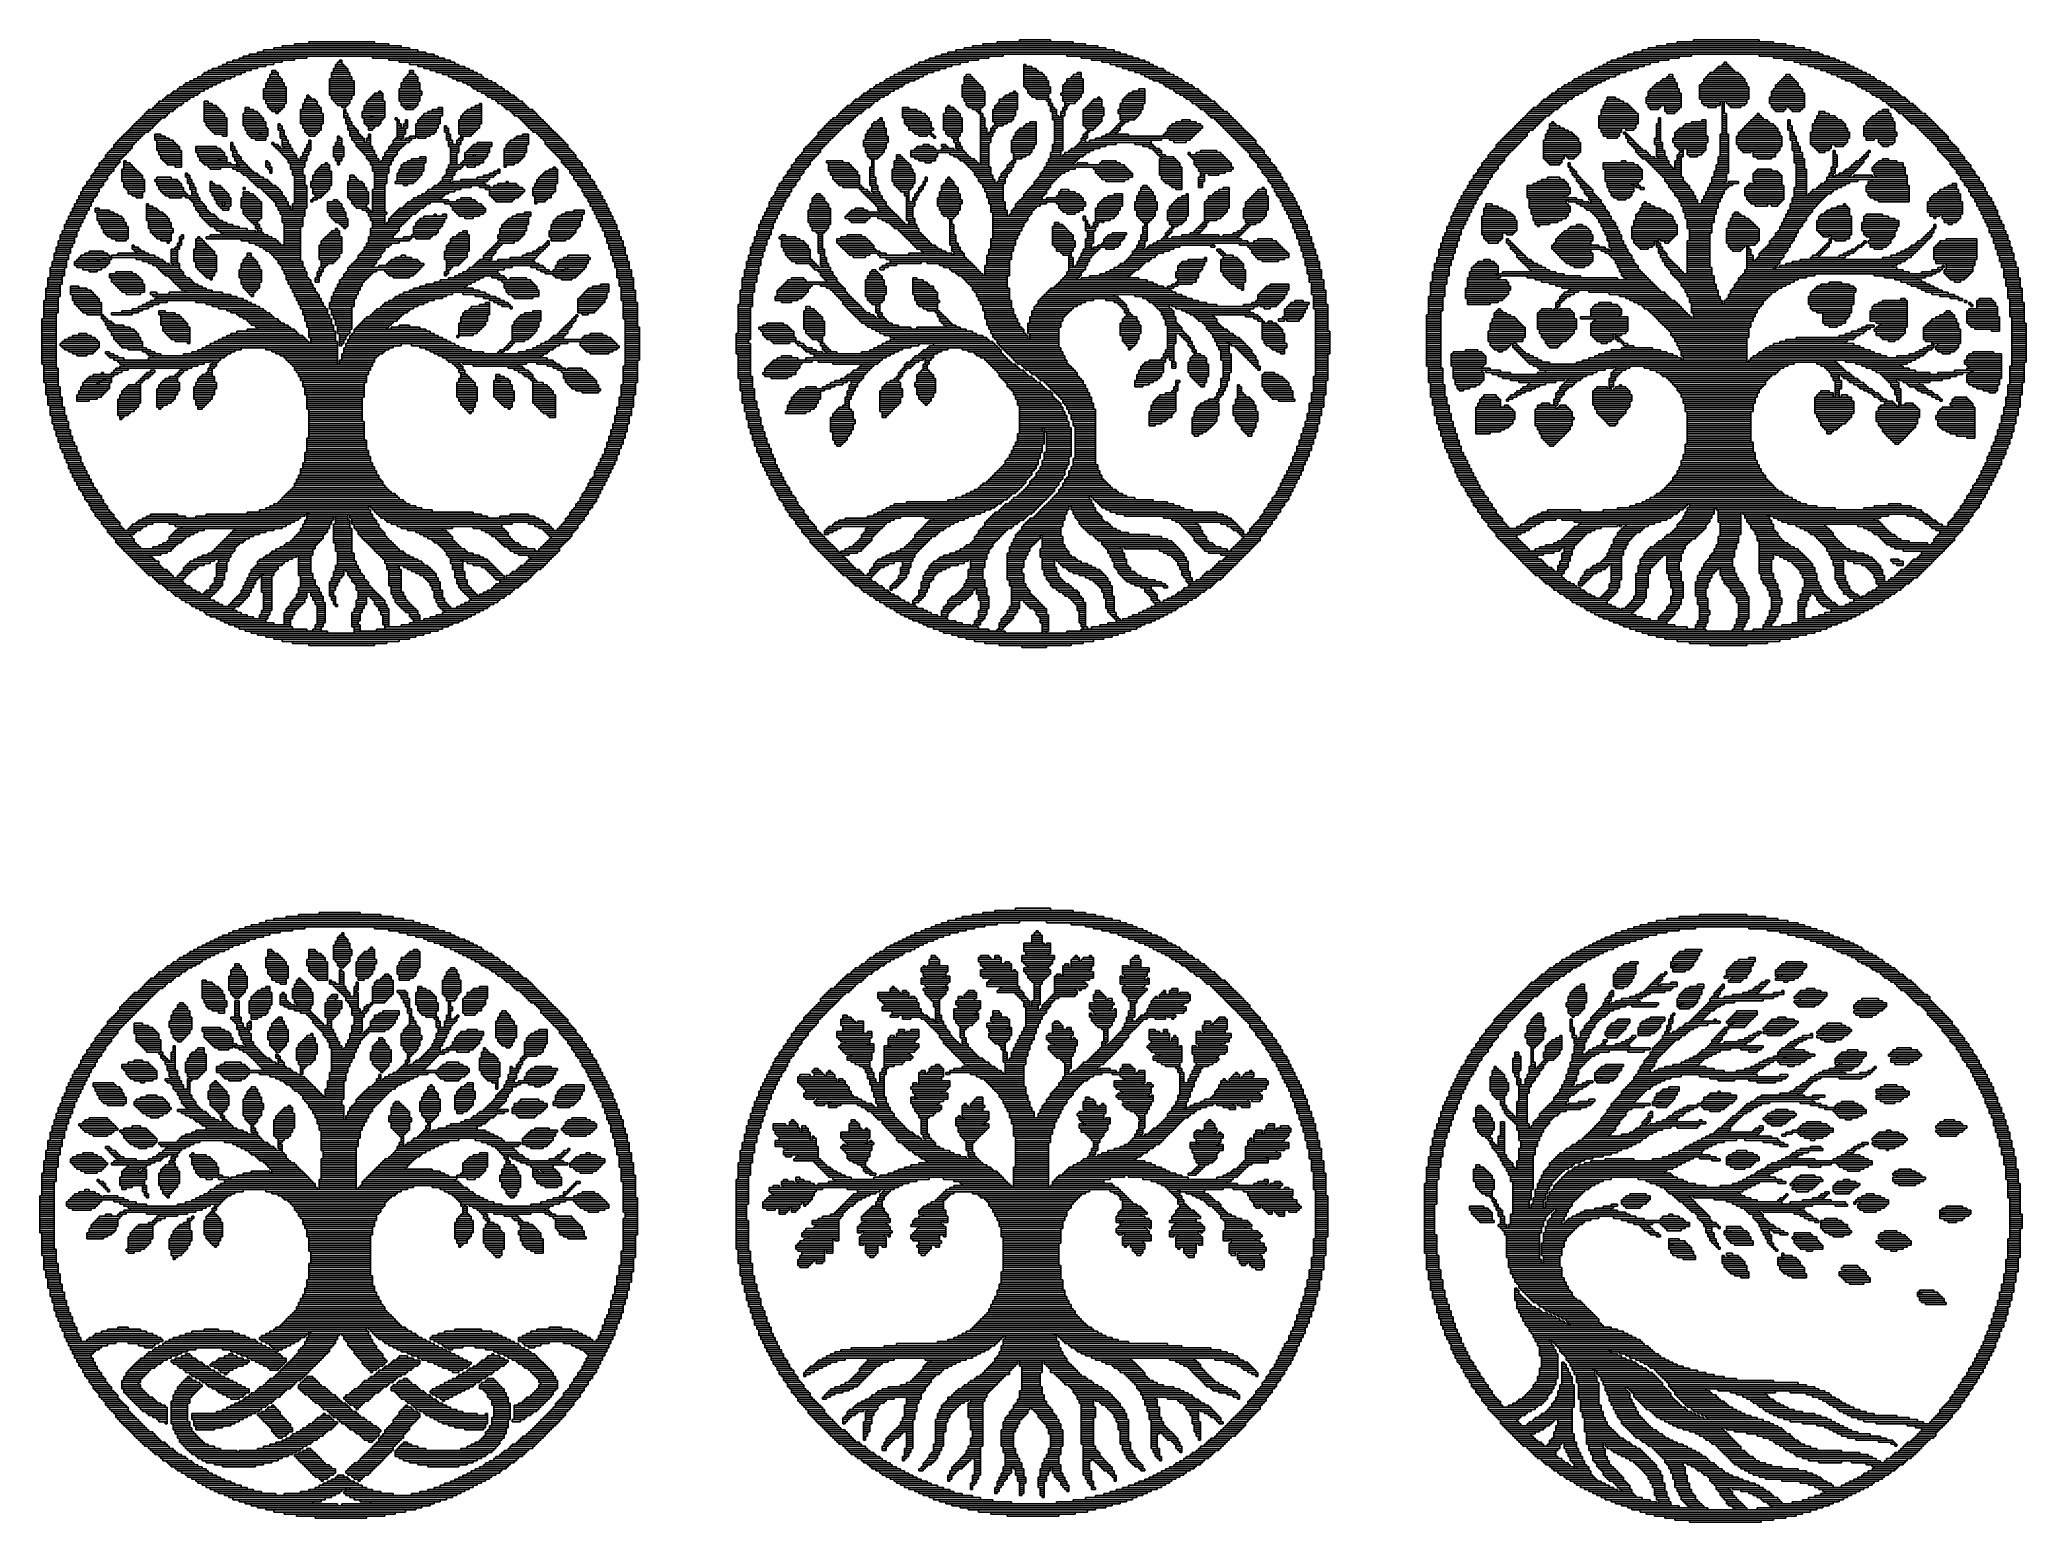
# Model space of a CAD drawing. Extents: x 28 to 995, y 169 to 891.
import ezdxf

# ---------------------------------------------------------------- set-up
doc = ezdxf.new("R2010")
doc.units = 0

msp = doc.modelspace()

# ---------------------------------------------------------------- linework, layer by layer
for p, q in [((159, 890), (191, 890)), ((159, 889), (159, 890)), ((191, 890), (191, 889)), ((494, 890), (531, 890)), ((494, 889), (494, 890)), ((505, 891), (520, 891)), ((505, 890), (505, 891)), ((520, 890), (505, 890)), ((520, 891), (520, 890)), ((531, 890), (531, 889)), ((825, 890), (872, 890)), ((825, 889), (825, 890)), ((833, 891), (865, 891)), ((833, 890), (833, 891)), ((865, 890), (833, 890)), ((865, 891), (865, 890)), ((872, 890), (872, 889)), ((119, 880), (142, 880)), ((119, 879), (119, 880)), ((122, 881), (146, 881)), ((122, 880), (122, 881)), ((146, 880), (122, 880)), ((125, 882), (152, 882)), ((125, 881), (125, 882)), ((152, 881), (125, 881)), ((127, 883), (158, 883)), ((127, 882), (127, 883)), ((158, 882), (127, 882)), ((130, 884), (220, 884)), ((130, 883), (130, 884)), ((220, 883), (130, 883)), ((134, 885), (216, 885)), ((134, 884), (134, 885)), ((216, 884), (134, 884)), ((137, 886), (212, 886)), ((137, 885), (137, 886)), ((212, 885), (137, 885)), ((142, 887), (208, 887)), ((142, 886), (142, 887)), ((208, 886), (142, 886)), ((142, 880), (142, 879)), ((146, 888), (204, 888)), ((146, 887), (146, 888)), ((204, 887), (146, 887)), ((146, 881), (146, 880)), ((152, 889), (198, 889)), ((152, 888), (152, 889)), ((198, 888), (152, 888)), ((152, 882), (152, 881)), ((158, 883), (158, 882)), ((191, 889), (159, 889)), ((173, 880), (175, 880)), ((173, 879), (173, 880)), ((174, 881), (175, 881)), ((174, 880), (174, 881)), ((175, 880), (174, 880)), ((175, 881), (175, 880)), ((175, 880), (175, 879)), ((190, 883), (222, 883)), ((190, 882), (190, 883)), ((222, 882), (190, 882)), ((198, 889), (198, 888)), ((198, 882), (225, 882)), ((198, 881), (198, 882)), ((225, 881), (198, 881)), ((203, 881), (228, 881)), ((203, 880), (203, 881)), ((228, 880), (203, 880)), ((204, 888), (204, 887)), ((208, 887), (208, 886)), ((208, 880), (230, 880)), ((208, 879), (208, 880)), ((212, 886), (212, 885)), ((216, 885), (216, 884)), ((220, 884), (220, 883)), ((222, 883), (222, 882)), ((225, 882), (225, 881)), ((228, 881), (228, 880)), ((230, 880), (230, 879)), ((456, 880), (476, 880)), ((456, 879), (456, 880)), ((459, 881), (480, 881)), ((459, 880), (459, 881)), ((480, 880), (459, 880)), ((461, 882), (485, 882)), ((461, 881), (461, 882)), ((485, 881), (461, 881)), ((464, 883), (490, 883)), ((464, 882), (464, 883)), ((490, 882), (464, 882)), ((467, 884), (497, 884)), ((467, 883), (467, 884)), ((497, 883), (467, 883)), ((470, 885), (554, 885)), ((470, 884), (470, 885)), ((554, 884), (470, 884)), ((474, 886), (551, 886)), ((474, 885), (474, 886)), ((551, 885), (474, 885)), ((476, 880), (476, 879)), ((478, 887), (547, 887)), ((478, 886), (478, 887)), ((547, 886), (478, 886)), ((480, 881), (480, 880)), ((482, 888), (543, 888)), ((482, 887), (482, 888)), ((543, 887), (482, 887)), ((485, 882), (485, 881)), ((487, 889), (537, 889)), ((487, 888), (487, 889)), ((537, 888), (487, 888)), ((490, 883), (490, 882)), ((531, 889), (494, 889)), ((497, 884), (497, 883)), ((528, 884), (557, 884)), ((528, 883), (528, 884)), ((557, 883), (528, 883)), ((535, 883), (560, 883)), ((535, 882), (535, 883)), ((560, 882), (535, 882)), ((537, 889), (537, 888)), ((540, 882), (563, 882)), ((540, 881), (540, 882)), ((563, 881), (540, 881)), ((543, 888), (543, 887)), ((545, 881), (566, 881)), ((545, 880), (545, 881)), ((566, 880), (545, 880)), ((547, 887), (547, 886)), ((549, 880), (568, 880)), ((549, 879), (549, 880)), ((551, 886), (551, 885)), ((554, 885), (554, 884)), ((557, 884), (557, 883)), ((560, 883), (560, 882)), ((563, 882), (563, 881)), ((566, 881), (566, 880)), ((568, 880), (568, 879)), ((791, 880), (812, 880)), ((791, 879), (791, 880)), ((793, 881), (816, 881)), ((793, 880), (793, 881)), ((816, 880), (793, 880)), ((796, 882), (821, 882)), ((796, 881), (796, 882)), ((821, 881), (796, 881)), ((799, 883), (826, 883)), ((799, 882), (799, 883)), ((826, 882), (799, 882)), ((801, 884), (832, 884)), ((801, 883), (801, 884)), ((832, 883), (801, 883)), ((804, 885), (894, 885)), ((804, 884), (804, 885)), ((894, 884), (804, 884)), ((808, 886), (890, 886)), ((808, 885), (808, 886)), ((890, 885), (808, 885)), ((811, 887), (887, 887)), ((811, 886), (811, 887)), ((887, 886), (811, 886)), ((812, 880), (812, 879)), ((815, 888), (882, 888)), ((815, 887), (815, 888)), ((882, 887), (815, 887)), ((816, 881), (816, 880)), ((820, 889), (878, 889)), ((820, 888), (820, 889)), ((878, 888), (820, 888)), ((821, 882), (821, 881)), ((872, 889), (825, 889)), ((826, 883), (826, 882)), ((832, 884), (832, 883)), ((848, 880), (849, 880)), ((848, 879), (848, 880)), ((849, 880), (849, 879)), ((865, 884), (896, 884)), ((865, 883), (865, 884)), ((896, 883), (865, 883)), ((872, 883), (899, 883)), ((872, 882), (872, 883)), ((899, 882), (872, 882)), ((877, 882), (902, 882)), ((877, 881), (877, 882)), ((902, 881), (877, 881)), ((878, 889), (878, 888)), ((882, 888), (882, 887)), ((882, 881), (904, 881)), ((882, 880), (882, 881)), ((904, 880), (882, 880)), ((885, 880), (907, 880)), ((885, 879), (885, 880)), ((887, 887), (887, 886)), ((890, 886), (890, 885)), ((894, 885), (894, 884)), ((896, 884), (896, 883)), ((899, 883), (899, 882)), ((902, 882), (902, 881)), ((904, 881), (904, 880)), ((907, 880), (907, 879)), ((101, 871), (116, 871)), ((101, 870), (101, 871)), ((103, 872), (118, 872)), ((103, 871), (103, 872)), ((118, 871), (103, 871)), ((105, 873), (121, 873)), ((105, 872), (105, 873)), ((121, 872), (105, 872)), ((107, 874), (123, 874)), ((107, 873), (107, 874)), ((123, 873), (107, 873)), ((108, 875), (126, 875)), ((108, 874), (108, 875)), ((126, 874), (108, 874)), ((110, 876), (128, 876)), ((110, 875), (110, 876)), ((128, 875), (110, 875)), ((112, 877), (131, 877)), ((112, 876), (112, 877)), ((131, 876), (112, 876)), ((115, 878), (134, 878)), ((115, 877), (115, 878)), ((134, 877), (115, 877)), ((116, 871), (116, 870)), ((117, 879), (138, 879)), ((117, 878), (117, 879)), ((138, 878), (117, 878)), ((118, 872), (118, 871)), ((142, 879), (119, 879)), ((121, 873), (121, 872)), ((123, 874), (123, 873)), ((126, 875), (126, 874)), ((128, 876), (128, 875)), ((131, 877), (131, 876)), ((134, 878), (134, 877)), ((138, 879), (138, 878)), ((139, 872), (146, 872)), ((139, 871), (139, 872)), ((146, 871), (139, 871)), ((139, 871), (146, 871)), ((139, 870), (139, 871)), ((140, 874), (144, 874)), ((140, 873), (140, 874)), ((144, 873), (140, 873)), ((140, 873), (145, 873)), ((140, 872), (140, 873)), ((145, 872), (140, 872)), ((141, 876), (143, 876)), ((141, 875), (141, 876)), ((143, 875), (141, 875)), ((141, 875), (144, 875)), ((141, 874), (141, 875)), ((144, 874), (141, 874)), ((143, 876), (143, 875)), ((144, 875), (144, 874)), ((144, 874), (144, 873)), ((145, 873), (145, 872)), ((146, 872), (146, 871)), ((146, 871), (146, 870)), ((169, 872), (180, 872)), ((169, 871), (169, 872)), ((180, 871), (169, 871)), ((169, 871), (181, 871)), ((169, 870), (169, 871)), ((170, 875), (179, 875)), ((170, 874), (170, 875)), ((179, 874), (170, 874)), ((170, 874), (179, 874)), ((170, 873), (170, 874)), ((179, 873), (170, 873)), ((170, 873), (180, 873)), ((170, 872), (170, 873)), ((180, 872), (170, 872)), ((171, 877), (178, 877)), ((171, 876), (171, 877)), ((178, 876), (171, 876)), ((171, 876), (178, 876)), ((171, 875), (171, 876)), ((178, 875), (171, 875)), ((172, 879), (176, 879)), ((172, 878), (172, 879)), ((176, 878), (172, 878)), ((172, 878), (177, 878)), ((172, 877), (172, 878)), ((177, 877), (172, 877)), ((175, 879), (173, 879)), ((176, 879), (176, 878)), ((177, 878), (177, 877)), ((178, 877), (178, 876)), ((178, 876), (178, 875)), ((179, 875), (179, 874)), ((179, 874), (179, 873)), ((180, 873), (180, 872)), ((180, 872), (180, 871)), ((181, 871), (181, 870)), ((205, 872), (212, 872)), ((205, 871), (205, 872)), ((212, 871), (205, 871)), ((205, 871), (212, 871)), ((205, 870), (205, 871)), ((206, 873), (212, 873)), ((206, 872), (206, 873)), ((212, 872), (206, 872)), ((207, 874), (211, 874)), ((207, 873), (207, 874)), ((211, 873), (207, 873)), ((230, 879), (208, 879)), ((208, 876), (210, 876)), ((208, 875), (208, 876)), ((210, 875), (208, 875)), ((208, 875), (210, 875)), ((208, 874), (208, 875)), ((210, 874), (208, 874)), ((210, 876), (210, 875)), ((210, 875), (210, 874)), ((211, 874), (211, 873)), ((212, 879), (232, 879)), ((212, 878), (212, 879)), ((232, 878), (212, 878)), ((212, 873), (212, 872)), ((212, 872), (212, 871)), ((212, 871), (212, 870)), ((215, 878), (235, 878)), ((215, 877), (215, 878)), ((235, 877), (215, 877)), ((218, 877), (237, 877)), ((218, 876), (218, 877)), ((237, 876), (218, 876)), ((221, 876), (239, 876)), ((221, 875), (221, 876)), ((239, 875), (221, 875)), ((224, 875), (241, 875)), ((224, 874), (224, 875)), ((241, 874), (224, 874)), ((227, 874), (243, 874)), ((227, 873), (227, 874)), ((243, 873), (227, 873)), ((229, 873), (244, 873)), ((229, 872), (229, 873)), ((244, 872), (229, 872)), ((231, 872), (246, 872)), ((231, 871), (231, 872)), ((246, 871), (231, 871)), ((232, 879), (232, 878)), ((234, 871), (248, 871)), ((234, 870), (234, 871)), ((235, 878), (235, 877)), ((237, 877), (237, 876)), ((239, 876), (239, 875)), ((241, 875), (241, 874)), ((243, 874), (243, 873)), ((244, 873), (244, 872)), ((246, 872), (246, 871)), ((248, 871), (248, 870)), ((439, 871), (451, 871)), ((439, 870), (439, 871)), ((440, 872), (454, 872)), ((440, 871), (440, 872)), ((454, 871), (440, 871)), ((442, 873), (456, 873)), ((442, 872), (442, 873)), ((456, 872), (442, 872)), ((444, 874), (458, 874)), ((444, 873), (444, 874)), ((458, 873), (444, 873)), ((446, 875), (460, 875)), ((446, 874), (446, 875)), ((460, 874), (446, 874)), ((448, 876), (463, 876)), ((448, 875), (448, 876)), ((463, 875), (448, 875)), ((450, 877), (466, 877)), ((450, 876), (450, 877)), ((466, 876), (450, 876)), ((451, 871), (451, 870)), ((452, 878), (469, 878)), ((452, 877), (452, 878)), ((469, 877), (452, 877)), ((454, 879), (472, 879)), ((454, 878), (454, 879)), ((472, 878), (454, 878)), ((454, 872), (454, 871)), ((476, 879), (456, 879)), ((456, 873), (456, 872)), ((458, 874), (458, 873)), ((460, 875), (460, 874)), ((463, 876), (463, 875)), ((466, 877), (466, 876)), ((469, 878), (469, 877)), ((472, 879), (472, 878)), ((478, 873), (482, 873)), ((478, 872), (478, 873)), ((482, 872), (478, 872)), ((478, 872), (483, 872)), ((478, 871), (478, 872)), ((483, 871), (478, 871)), ((478, 871), (484, 871)), ((478, 870), (478, 871)), ((479, 874), (481, 874)), ((479, 873), (479, 874)), ((481, 873), (479, 873)), ((481, 874), (481, 873)), ((482, 873), (482, 872)), ((483, 872), (483, 871)), ((484, 871), (484, 870)), ((507, 879), (508, 879)), ((507, 878), (507, 879)), ((508, 878), (507, 878)), ((507, 878), (511, 878)), ((507, 877), (507, 878)), ((511, 877), (507, 877)), ((507, 877), (513, 877)), ((507, 876), (507, 877)), ((513, 876), (507, 876)), ((507, 876), (514, 876)), ((507, 875), (507, 876)), ((514, 875), (507, 875)), ((507, 875), (516, 875)), ((507, 874), (507, 875)), ((516, 874), (507, 874)), ((507, 874), (517, 874)), ((507, 873), (507, 874)), ((517, 873), (507, 873)), ((507, 873), (518, 873)), ((507, 872), (507, 873)), ((518, 872), (507, 872)), ((507, 872), (518, 872)), ((507, 871), (507, 872)), ((518, 871), (507, 871)), ((507, 871), (519, 871)), ((507, 870), (507, 871)), ((508, 879), (508, 878)), ((511, 878), (511, 877)), ((513, 877), (513, 876)), ((514, 876), (514, 875)), ((516, 875), (516, 874)), ((517, 874), (517, 873)), ((518, 873), (518, 872)), ((518, 872), (518, 871)), ((519, 871), (519, 870)), ((528, 872), (536, 872)), ((528, 871), (528, 872)), ((536, 871), (528, 871)), ((528, 871), (536, 871)), ((528, 870), (528, 871)), ((530, 873), (535, 873)), ((530, 872), (530, 873)), ((535, 872), (530, 872)), ((531, 874), (535, 874)), ((531, 873), (531, 874)), ((535, 873), (531, 873)), ((533, 875), (535, 875)), ((533, 874), (533, 875)), ((535, 874), (533, 874)), ((535, 875), (535, 874)), ((535, 874), (535, 873)), ((535, 873), (535, 872)), ((536, 872), (536, 871)), ((536, 871), (536, 870)), ((568, 879), (549, 879)), ((552, 879), (570, 879)), ((552, 878), (552, 879)), ((570, 878), (552, 878)), ((555, 878), (572, 878)), ((555, 877), (555, 878)), ((572, 877), (555, 877)), ((558, 877), (575, 877)), ((558, 876), (558, 877)), ((575, 876), (558, 876)), ((561, 876), (576, 876)), ((561, 875), (561, 876)), ((576, 875), (561, 875)), ((564, 875), (578, 875)), ((564, 874), (564, 875)), ((578, 874), (564, 874)), ((566, 874), (580, 874)), ((566, 873), (566, 874)), ((580, 873), (566, 873)), ((568, 873), (582, 873)), ((568, 872), (568, 873)), ((582, 872), (568, 872)), ((570, 879), (570, 878)), ((570, 872), (584, 872)), ((570, 871), (570, 872)), ((584, 871), (570, 871)), ((572, 878), (572, 877)), ((573, 871), (585, 871)), ((573, 870), (573, 871)), ((575, 877), (575, 876)), ((576, 876), (576, 875)), ((578, 875), (578, 874)), ((580, 874), (580, 873)), ((582, 873), (582, 872)), ((584, 872), (584, 871)), ((585, 871), (585, 870)), ((774, 871), (788, 871)), ((774, 870), (774, 871)), ((775, 872), (790, 872)), ((775, 871), (775, 872)), ((790, 871), (775, 871)), ((777, 873), (792, 873)), ((777, 872), (777, 873)), ((792, 872), (777, 872)), ((779, 874), (795, 874)), ((779, 873), (779, 874)), ((795, 873), (779, 873)), ((781, 875), (797, 875)), ((781, 874), (781, 875)), ((797, 874), (781, 874)), ((783, 876), (800, 876)), ((783, 875), (783, 876)), ((800, 875), (783, 875)), ((785, 877), (803, 877)), ((785, 876), (785, 877)), ((803, 876), (785, 876)), ((787, 878), (806, 878)), ((787, 877), (787, 878)), ((806, 877), (787, 877)), ((788, 871), (788, 870)), ((789, 879), (809, 879)), ((789, 878), (789, 879)), ((809, 878), (789, 878)), ((790, 872), (790, 871)), ((812, 879), (791, 879)), ((792, 873), (792, 872)), ((795, 874), (795, 873)), ((797, 875), (797, 874)), ((800, 876), (800, 875)), ((803, 877), (803, 876)), ((806, 878), (806, 877)), ((809, 879), (809, 878)), ((817, 871), (824, 871)), ((817, 870), (817, 871)), ((818, 872), (824, 872)), ((818, 871), (818, 872)), ((824, 871), (818, 871)), ((820, 873), (823, 873)), ((820, 872), (820, 873)), ((823, 872), (820, 872)), ((821, 874), (823, 874)), ((821, 873), (821, 874)), ((823, 873), (821, 873)), ((823, 874), (823, 873)), ((823, 873), (823, 872)), ((824, 872), (824, 871)), ((824, 871), (824, 870)), ((838, 872), (858, 872)), ((838, 871), (838, 872)), ((858, 871), (838, 871)), ((838, 871), (858, 871)), ((838, 870), (838, 871)), ((839, 873), (857, 873)), ((839, 872), (839, 873)), ((857, 872), (839, 872)), ((840, 874), (856, 874)), ((840, 873), (840, 874)), ((856, 873), (840, 873)), ((841, 875), (855, 875)), ((841, 874), (841, 875)), ((855, 874), (841, 874)), ((843, 876), (853, 876)), ((843, 875), (843, 876)), ((853, 875), (843, 875)), ((844, 877), (852, 877)), ((844, 876), (844, 877)), ((852, 876), (844, 876)), ((845, 878), (851, 878)), ((845, 877), (845, 878)), ((851, 877), (845, 877)), ((847, 879), (850, 879)), ((847, 878), (847, 879)), ((850, 878), (847, 878)), ((849, 879), (848, 879)), ((850, 879), (850, 878)), ((851, 878), (851, 877)), ((852, 877), (852, 876)), ((853, 876), (853, 875)), ((855, 875), (855, 874)), ((856, 874), (856, 873)), ((857, 873), (857, 872)), ((858, 872), (858, 871)), ((858, 871), (858, 870)), ((875, 871), (883, 871)), ((875, 870), (875, 871)), ((876, 872), (882, 872)), ((876, 871), (876, 872)), ((882, 871), (876, 871)), ((877, 873), (881, 873)), ((877, 872), (877, 873)), ((881, 872), (877, 872)), ((878, 874), (880, 874)), ((878, 873), (878, 874)), ((880, 873), (878, 873)), ((880, 874), (880, 873)), ((881, 873), (881, 872)), ((882, 872), (882, 871)), ((883, 871), (883, 870)), ((907, 879), (885, 879)), ((889, 879), (909, 879)), ((889, 878), (889, 879)), ((909, 878), (889, 878)), ((892, 878), (911, 878)), ((892, 877), (892, 878)), ((911, 877), (892, 877)), ((895, 877), (913, 877)), ((895, 876), (895, 877)), ((913, 876), (895, 876)), ((898, 876), (915, 876)), ((898, 875), (898, 876)), ((915, 875), (898, 875)), ((900, 875), (917, 875)), ((900, 874), (900, 875)), ((917, 874), (900, 874)), ((903, 874), (919, 874)), ((903, 873), (903, 874)), ((919, 873), (903, 873)), ((905, 873), (921, 873)), ((905, 872), (905, 873)), ((921, 872), (905, 872)), ((907, 872), (922, 872)), ((907, 871), (907, 872)), ((922, 871), (907, 871)), ((909, 879), (909, 878)), ((910, 871), (924, 871)), ((910, 870), (910, 871)), ((911, 878), (911, 877)), ((913, 877), (913, 876)), ((915, 876), (915, 875)), ((917, 875), (917, 874)), ((919, 874), (919, 873)), ((921, 873), (921, 872)), ((922, 872), (922, 871)), ((924, 871), (924, 870)), ((86, 861), (98, 861)), ((86, 860), (86, 861)), ((88, 862), (100, 862)), ((88, 861), (88, 862)), ((100, 861), (88, 861)), ((89, 863), (101, 863)), ((89, 862), (89, 863)), ((101, 862), (89, 862)), ((90, 864), (103, 864)), ((90, 863), (90, 864)), ((103, 863), (90, 863)), ((92, 865), (105, 865)), ((92, 864), (92, 865)), ((105, 864), (92, 864)), ((93, 866), (106, 866)), ((93, 865), (93, 866)), ((106, 865), (93, 865)), ((95, 867), (108, 867)), ((95, 866), (95, 867)), ((108, 866), (95, 866)), ((96, 868), (110, 868)), ((96, 867), (96, 868)), ((110, 867), (96, 867)), ((98, 869), (112, 869)), ((98, 868), (98, 869)), ((112, 868), (98, 868)), ((98, 861), (98, 860)), ((99, 870), (114, 870)), ((99, 869), (99, 870)), ((114, 869), (99, 869)), ((100, 862), (100, 861)), ((116, 870), (101, 870)), ((101, 863), (101, 862)), ((103, 864), (103, 863)), ((105, 865), (105, 864)), ((106, 866), (106, 865)), ((108, 867), (108, 866)), ((108, 861), (110, 861)), ((108, 860), (108, 861)), ((110, 868), (110, 867)), ((110, 861), (110, 860)), ((112, 869), (112, 868)), ((114, 870), (114, 869)), ((137, 867), (148, 867)), ((137, 866), (137, 867)), ((148, 866), (137, 866)), ((137, 866), (148, 866)), ((137, 865), (137, 866)), ((148, 865), (137, 865)), ((137, 865), (148, 865)), ((137, 864), (137, 865)), ((148, 864), (137, 864)), ((137, 864), (148, 864)), ((137, 863), (137, 864)), ((148, 863), (137, 863)), ((137, 863), (148, 863)), ((137, 862), (137, 863)), ((148, 862), (137, 862)), ((138, 870), (147, 870)), ((138, 869), (138, 870)), ((147, 869), (138, 869)), ((138, 869), (147, 869)), ((138, 868), (138, 869)), ((147, 868), (138, 868)), ((138, 868), (148, 868)), ((138, 867), (138, 868)), ((148, 867), (138, 867)), ((138, 862), (148, 862)), ((138, 861), (138, 862)), ((148, 861), (138, 861)), ((138, 861), (148, 861)), ((138, 860), (138, 861)), ((146, 870), (139, 870)), ((147, 870), (147, 869)), ((147, 869), (147, 868)), ((148, 868), (148, 867)), ((148, 867), (148, 866)), ((148, 866), (148, 865)), ((148, 865), (148, 864)), ((148, 864), (148, 863)), ((148, 863), (148, 862)), ((148, 862), (148, 861)), ((148, 861), (148, 860)), ((157, 862), (162, 862)), ((157, 861), (157, 862)), ((162, 861), (157, 861)), ((157, 861), (163, 861)), ((157, 860), (157, 861)), ((158, 864), (159, 864)), ((158, 863), (158, 864)), ((159, 863), (158, 863)), ((158, 863), (160, 863)), ((158, 862), (158, 863)), ((160, 862), (158, 862)), ((159, 864), (159, 863)), ((160, 863), (160, 862)), ((162, 862), (162, 861)), ((163, 861), (163, 860)), ((181, 870), (169, 870)), ((169, 870), (181, 870)), ((169, 869), (169, 870)), ((181, 869), (169, 869)), ((169, 869), (181, 869)), ((169, 868), (169, 869)), ((181, 868), (169, 868)), ((169, 868), (181, 868)), ((169, 867), (169, 868)), ((181, 867), (169, 867)), ((169, 867), (181, 867)), ((169, 866), (169, 867)), ((181, 866), (169, 866)), ((169, 866), (181, 866)), ((169, 865), (169, 866)), ((181, 865), (169, 865)), ((169, 865), (181, 865)), ((169, 864), (169, 865)), ((181, 864), (169, 864)), ((170, 864), (180, 864)), ((170, 863), (170, 864)), ((180, 863), (170, 863)), ((170, 863), (180, 863)), ((170, 862), (170, 863)), ((180, 862), (170, 862)), ((171, 862), (179, 862)), ((171, 861), (171, 862)), ((179, 861), (171, 861)), ((172, 861), (179, 861)), ((172, 860), (172, 861)), ((179, 862), (179, 861)), ((179, 861), (179, 860)), ((180, 864), (180, 863)), ((180, 863), (180, 862)), ((181, 870), (181, 869)), ((181, 869), (181, 868)), ((181, 868), (181, 867)), ((181, 867), (181, 866)), ((181, 866), (181, 865)), ((181, 865), (181, 864)), ((187, 861), (196, 861)), ((187, 860), (187, 861)), ((188, 862), (195, 862)), ((188, 861), (188, 862)), ((195, 861), (188, 861)), ((189, 863), (195, 863)), ((189, 862), (189, 863)), ((195, 862), (189, 862)), ((190, 864), (195, 864)), ((190, 863), (190, 864)), ((195, 863), (190, 863)), ((191, 865), (195, 865)), ((191, 864), (191, 865)), ((195, 864), (191, 864)), ((193, 866), (194, 866)), ((193, 865), (193, 866)), ((194, 865), (193, 865)), ((194, 866), (194, 865)), ((195, 865), (195, 864)), ((195, 864), (195, 863)), ((195, 863), (195, 862)), ((195, 862), (195, 861)), ((196, 861), (196, 860)), ((203, 867), (213, 867)), ((203, 866), (203, 867)), ((213, 866), (203, 866)), ((203, 866), (214, 866)), ((203, 865), (203, 866)), ((214, 865), (203, 865)), ((203, 865), (214, 865)), ((203, 864), (203, 865)), ((214, 864), (203, 864)), ((203, 864), (213, 864)), ((203, 863), (203, 864)), ((213, 863), (203, 863)), ((203, 863), (213, 863)), ((203, 862), (203, 863)), ((213, 862), (203, 862)), ((203, 862), (213, 862)), ((203, 861), (203, 862)), ((213, 861), (203, 861)), ((204, 870), (213, 870)), ((204, 869), (204, 870)), ((213, 869), (204, 869)), ((204, 869), (213, 869)), ((204, 868), (204, 869)), ((213, 868), (204, 868)), ((204, 868), (213, 868)), ((204, 867), (204, 868)), ((213, 867), (204, 867)), ((204, 861), (212, 861)), ((204, 860), (204, 861)), ((212, 870), (205, 870)), ((212, 861), (212, 860)), ((213, 870), (213, 869)), ((213, 869), (213, 868)), ((213, 868), (213, 867)), ((213, 867), (213, 866)), ((213, 864), (213, 863)), ((213, 863), (213, 862)), ((213, 862), (213, 861)), ((214, 866), (214, 865)), ((214, 865), (214, 864)), ((248, 870), (234, 870)), ((236, 870), (250, 870)), ((236, 869), (236, 870)), ((250, 869), (236, 869)), ((238, 869), (251, 869)), ((238, 868), (238, 869)), ((251, 868), (238, 868)), ((239, 868), (253, 868)), ((239, 867), (239, 868)), ((253, 867), (239, 867)), ((241, 867), (254, 867)), ((241, 866), (241, 867)), ((254, 866), (241, 866)), ((243, 866), (256, 866)), ((243, 865), (243, 866)), ((256, 865), (243, 865)), ((245, 865), (257, 865)), ((245, 864), (245, 865)), ((257, 864), (245, 864)), ((246, 864), (259, 864)), ((246, 863), (246, 864)), ((259, 863), (246, 863)), ((248, 863), (260, 863)), ((248, 862), (248, 863)), ((260, 862), (248, 862)), ((250, 870), (250, 869)), ((250, 862), (261, 862)), ((250, 861), (250, 862)), ((261, 861), (250, 861)), ((251, 869), (251, 868)), ((251, 861), (263, 861)), ((251, 860), (251, 861)), ((253, 868), (253, 867)), ((254, 867), (254, 866)), ((256, 866), (256, 865)), ((257, 865), (257, 864)), ((259, 864), (259, 863)), ((260, 863), (260, 862)), ((261, 862), (261, 861)), ((263, 861), (263, 860)), ((424, 861), (434, 861)), ((424, 860), (424, 861)), ((425, 862), (436, 862)), ((425, 861), (425, 862)), ((436, 861), (425, 861)), ((427, 863), (437, 863)), ((427, 862), (427, 863)), ((437, 862), (427, 862)), ((428, 864), (439, 864)), ((428, 863), (428, 864)), ((439, 863), (428, 863)), ((429, 865), (441, 865)), ((429, 864), (429, 865)), ((441, 864), (429, 864)), ((431, 866), (442, 866)), ((431, 865), (431, 866)), ((442, 865), (431, 865)), ((432, 867), (444, 867)), ((432, 866), (432, 867)), ((444, 866), (432, 866)), ((434, 868), (446, 868)), ((434, 867), (434, 868)), ((446, 867), (434, 867)), ((434, 861), (434, 860)), ((435, 869), (448, 869)), ((435, 868), (435, 869)), ((448, 868), (435, 868)), ((436, 862), (436, 861)), ((437, 870), (449, 870)), ((437, 869), (437, 870)), ((449, 869), (437, 869)), ((437, 863), (437, 862)), ((451, 870), (439, 870)), ((439, 864), (439, 863)), ((441, 865), (441, 864)), ((442, 866), (442, 865)), ((444, 867), (444, 866)), ((446, 868), (446, 867)), ((448, 869), (448, 868)), ((449, 870), (449, 869)), ((477, 869), (486, 869)), ((477, 868), (477, 869)), ((486, 868), (477, 868)), ((477, 868), (487, 868)), ((477, 867), (477, 868)), ((487, 867), (477, 867)), ((477, 867), (487, 867)), ((477, 866), (477, 867)), ((487, 866), (477, 866)), ((477, 866), (488, 866)), ((477, 865), (477, 866)), ((488, 865), (477, 865)), ((477, 865), (488, 865)), ((477, 864), (477, 865)), ((488, 864), (477, 864)), ((477, 864), (488, 864)), ((477, 863), (477, 864)), ((488, 863), (477, 863)), ((484, 870), (478, 870)), ((478, 870), (485, 870)), ((478, 869), (478, 870)), ((485, 869), (478, 869)), ((478, 863), (488, 863)), ((478, 862), (478, 863)), ((488, 862), (478, 862)), ((478, 862), (488, 862)), ((478, 861), (478, 862)), ((488, 861), (478, 861)), ((479, 861), (488, 861)), ((479, 860), (479, 861)), ((485, 870), (485, 869)), ((486, 869), (486, 868)), ((487, 868), (487, 867)), ((487, 867), (487, 866)), ((488, 866), (488, 865)), ((488, 865), (488, 864)), ((488, 864), (488, 863)), ((488, 863), (488, 862)), ((488, 862), (488, 861)), ((488, 861), (488, 860)), ((495, 862), (504, 862)), ((495, 861), (495, 862)), ((504, 861), (495, 861)), ((495, 861), (504, 861)), ((495, 860), (495, 861)), ((497, 863), (504, 863)), ((497, 862), (497, 863)), ((504, 862), (497, 862)), ((498, 864), (504, 864)), ((498, 863), (498, 864)), ((504, 863), (498, 863)), ((500, 865), (504, 865)), ((500, 864), (500, 865)), ((504, 864), (500, 864)), ((502, 866), (503, 866)), ((502, 865), (502, 866)), ((503, 865), (502, 865)), ((503, 866), (503, 865)), ((504, 865), (504, 864)), ((504, 864), (504, 863)), ((504, 863), (504, 862)), ((504, 862), (504, 861)), ((504, 861), (504, 860)), ((519, 870), (507, 870)), ((507, 870), (519, 870)), ((507, 869), (507, 870)), ((519, 869), (507, 869)), ((507, 869), (519, 869)), ((507, 868), (507, 869)), ((519, 868), (507, 868)), ((508, 868), (520, 868)), ((508, 867), (508, 868)), ((520, 867), (508, 867)), ((509, 867), (520, 867)), ((509, 866), (509, 867)), ((520, 866), (509, 866)), ((509, 866), (520, 866)), ((509, 865), (509, 866)), ((520, 865), (509, 865)), ((510, 865), (519, 865)), ((510, 864), (510, 865)), ((519, 864), (510, 864)), ((511, 864), (519, 864)), ((511, 863), (511, 864)), ((519, 863), (511, 863)), ((513, 863), (519, 863)), ((513, 862), (513, 863)), ((519, 862), (513, 862)), ((518, 862), (520, 862)), ((518, 861), (518, 862)), ((520, 861), (518, 861)), ((519, 870), (519, 869)), ((519, 869), (519, 868)), ((519, 865), (519, 864)), ((519, 864), (519, 863)), ((519, 863), (519, 862)), ((519, 861), (520, 861)), ((519, 860), (519, 861)), ((520, 868), (520, 867)), ((520, 867), (520, 866)), ((520, 866), (520, 865)), ((520, 862), (520, 861)), ((520, 861), (520, 860)), ((525, 865), (535, 865)), ((525, 864), (525, 865)), ((535, 864), (525, 864)), ((526, 869), (536, 869)), ((526, 868), (526, 869)), ((536, 868), (526, 868)), ((526, 868), (536, 868)), ((526, 867), (526, 868)), ((536, 867), (526, 867)), ((526, 867), (536, 867)), ((526, 866), (526, 867)), ((536, 866), (526, 866)), ((526, 866), (536, 866)), ((526, 865), (526, 866)), ((536, 865), (526, 865)), ((526, 864), (535, 864)), ((526, 863), (526, 864)), ((535, 863), (526, 863)), ((526, 863), (534, 863)), ((526, 862), (526, 863)), ((534, 862), (526, 862)), ((526, 862), (533, 862)), ((526, 861), (526, 862)), ((533, 861), (526, 861)), ((527, 870), (536, 870)), ((527, 869), (527, 870)), ((536, 869), (527, 869)), ((527, 861), (532, 861)), ((527, 860), (527, 861)), ((536, 870), (528, 870)), ((532, 861), (532, 860)), ((533, 862), (533, 861)), ((534, 863), (534, 862)), ((535, 865), (535, 864)), ((535, 864), (535, 863)), ((536, 870), (536, 869)), ((536, 869), (536, 868)), ((536, 868), (536, 867)), ((536, 867), (536, 866)), ((536, 866), (536, 865)), ((540, 861), (545, 861)), ((540, 860), (540, 861)), ((541, 862), (545, 862)), ((541, 861), (541, 862)), ((545, 861), (541, 861)), ((543, 863), (544, 863)), ((543, 862), (543, 863)), ((544, 862), (543, 862)), ((544, 863), (544, 862)), ((545, 862), (545, 861)), ((545, 861), (545, 860)), ((555, 862), (566, 862)), ((555, 861), (555, 862)), ((566, 861), (555, 861)), ((555, 861), (566, 861)), ((555, 860), (555, 861)), ((556, 863), (566, 863)), ((556, 862), (556, 863)), ((566, 862), (556, 862)), ((557, 864), (566, 864)), ((557, 863), (557, 864)), ((566, 863), (557, 863)), ((558, 865), (566, 865)), ((558, 864), (558, 865)), ((566, 864), (558, 864)), ((560, 866), (566, 866)), ((560, 865), (560, 866)), ((566, 865), (560, 865)), ((563, 867), (566, 867)), ((563, 866), (563, 867)), ((566, 866), (563, 866)), ((566, 867), (566, 866)), ((566, 866), (566, 865)), ((566, 865), (566, 864)), ((566, 864), (566, 863)), ((566, 863), (566, 862)), ((566, 862), (566, 861)), ((566, 861), (566, 860)), ((585, 870), (573, 870)), ((575, 870), (587, 870)), ((575, 869), (575, 870)), ((587, 869), (575, 869)), ((576, 869), (589, 869)), ((576, 868), (576, 869)), ((589, 868), (576, 868)), ((578, 868), (590, 868)), ((578, 867), (578, 868)), ((590, 867), (578, 867)), ((580, 867), (592, 867)), ((580, 866), (580, 867)), ((592, 866), (580, 866)), ((581, 866), (593, 866)), ((581, 865), (581, 866)), ((593, 865), (581, 865)), ((583, 865), (594, 865)), ((583, 864), (583, 865)), ((594, 864), (583, 864)), ((585, 864), (596, 864)), ((585, 863), (585, 864)), ((596, 863), (585, 863)), ((586, 863), (597, 863)), ((586, 862), (586, 863)), ((597, 862), (586, 862)), ((587, 870), (587, 869)), ((588, 862), (598, 862)), ((588, 861), (588, 862)), ((598, 861), (588, 861)), ((589, 869), (589, 868)), ((589, 861), (600, 861)), ((589, 860), (589, 861)), ((590, 868), (590, 867)), ((592, 867), (592, 866)), ((593, 866), (593, 865)), ((594, 865), (594, 864)), ((596, 864), (596, 863)), ((597, 863), (597, 862)), ((598, 862), (598, 861)), ((600, 861), (600, 860)), ((759, 861), (771, 861)), ((759, 860), (759, 861)), ((760, 862), (772, 862)), ((760, 861), (760, 862)), ((772, 861), (760, 861)), ((762, 863), (774, 863)), ((762, 862), (762, 863)), ((774, 862), (762, 862)), ((763, 864), (775, 864)), ((763, 863), (763, 864)), ((775, 863), (763, 863)), ((764, 865), (777, 865)), ((764, 864), (764, 865)), ((777, 864), (764, 864)), ((766, 866), (779, 866)), ((766, 865), (766, 866)), ((779, 865), (766, 865)), ((767, 867), (781, 867)), ((767, 866), (767, 867)), ((781, 866), (767, 866)), ((769, 868), (782, 868)), ((769, 867), (769, 868)), ((782, 867), (769, 867)), ((770, 869), (784, 869)), ((770, 868), (770, 869)), ((784, 868), (770, 868)), ((771, 861), (771, 860)), ((772, 870), (786, 870)), ((772, 869), (772, 870)), ((786, 869), (772, 869)), ((772, 862), (772, 861)), ((788, 870), (774, 870)), ((774, 863), (774, 862)), ((775, 864), (775, 863)), ((777, 865), (777, 864)), ((779, 866), (779, 865)), ((781, 867), (781, 866)), ((782, 868), (782, 867)), ((784, 869), (784, 868)), ((786, 870), (786, 869)), ((790, 861), (799, 861)), ((790, 860), (790, 861)), ((791, 863), (795, 863)), ((791, 862), (791, 863)), ((795, 862), (791, 862)), ((791, 862), (797, 862)), ((791, 861), (791, 862)), ((797, 861), (791, 861)), ((795, 863), (795, 862)), ((797, 862), (797, 861)), ((799, 861), (799, 860)), ((810, 863), (827, 863)), ((810, 862), (810, 863)), ((827, 862), (810, 862)), ((810, 862), (827, 862)), ((810, 861), (810, 862)), ((827, 861), (810, 861)), ((810, 861), (827, 861)), ((810, 860), (810, 861)), ((811, 866), (826, 866)), ((811, 865), (811, 866)), ((826, 865), (811, 865)), ((811, 865), (827, 865)), ((811, 864), (811, 865)), ((827, 864), (811, 864)), ((811, 864), (827, 864)), ((811, 863), (811, 864)), ((827, 863), (811, 863)), ((812, 867), (826, 867)), ((812, 866), (812, 867)), ((826, 866), (812, 866)), ((813, 868), (825, 868)), ((813, 867), (813, 868)), ((825, 867), (813, 867)), ((814, 869), (825, 869)), ((814, 868), (814, 869)), ((825, 868), (814, 868)), ((815, 870), (825, 870)), ((815, 869), (815, 870)), ((825, 869), (815, 869)), ((824, 870), (817, 870)), ((825, 870), (825, 869)), ((825, 869), (825, 868)), ((825, 868), (825, 867)), ((826, 867), (826, 866)), ((826, 866), (826, 865)), ((827, 865), (827, 864)), ((827, 864), (827, 863)), ((827, 863), (827, 862)), ((827, 862), (827, 861)), ((827, 861), (827, 860)), ((836, 869), (859, 869)), ((836, 868), (836, 869)), ((859, 868), (836, 868)), ((836, 868), (860, 868)), ((836, 867), (836, 868)), ((860, 867), (836, 867)), ((836, 867), (860, 867)), ((836, 866), (836, 867)), ((860, 866), (836, 866)), ((836, 866), (860, 866)), ((836, 865), (836, 866)), ((860, 865), (836, 865)), ((836, 865), (860, 865)), ((836, 864), (836, 865)), ((860, 864), (836, 864)), ((836, 864), (860, 864)), ((836, 863), (836, 864)), ((860, 863), (836, 863)), ((836, 863), (860, 863)), ((836, 862), (836, 863)), ((860, 862), (836, 862)), ((837, 870), (859, 870)), ((837, 869), (837, 870)), ((859, 869), (837, 869)), ((837, 862), (859, 862)), ((837, 861), (837, 862)), ((859, 861), (837, 861)), ((837, 861), (846, 861)), ((837, 860), (837, 861)), ((858, 870), (838, 870)), ((846, 861), (846, 860)), ((847, 861), (848, 861)), ((847, 860), (847, 861)), ((848, 861), (848, 860)), ((849, 861), (859, 861)), ((849, 860), (849, 861)), ((859, 870), (859, 869)), ((859, 869), (859, 868)), ((859, 862), (859, 861)), ((859, 861), (859, 860)), ((860, 868), (860, 867)), ((860, 867), (860, 866)), ((860, 866), (860, 865)), ((860, 865), (860, 864)), ((860, 864), (860, 863)), ((860, 863), (860, 862)), ((870, 863), (887, 863)), ((870, 862), (870, 863)), ((887, 862), (870, 862)), ((870, 862), (887, 862)), ((870, 861), (870, 862)), ((887, 861), (870, 861)), ((870, 861), (887, 861)), ((870, 860), (870, 861)), ((871, 866), (886, 866)), ((871, 865), (871, 866)), ((886, 865), (871, 865)), ((871, 865), (887, 865)), ((871, 864), (871, 865)), ((887, 864), (871, 864)), ((871, 864), (887, 864)), ((871, 863), (871, 864)), ((887, 863), (871, 863)), ((872, 867), (886, 867)), ((872, 866), (872, 867)), ((886, 866), (872, 866)), ((873, 869), (884, 869)), ((873, 868), (873, 869)), ((884, 868), (873, 868)), ((873, 868), (885, 868)), ((873, 867), (873, 868)), ((885, 867), (873, 867)), ((874, 870), (884, 870)), ((874, 869), (874, 870)), ((884, 869), (874, 869)), ((883, 870), (875, 870)), ((884, 870), (884, 869)), ((884, 869), (884, 868)), ((885, 868), (885, 867)), ((886, 867), (886, 866)), ((886, 866), (886, 865)), ((887, 865), (887, 864)), ((887, 864), (887, 863)), ((887, 863), (887, 862)), ((887, 862), (887, 861)), ((887, 861), (887, 860)), ((924, 870), (910, 870)), ((912, 870), (926, 870)), ((912, 869), (912, 870)), ((926, 869), (912, 869)), ((913, 869), (927, 869)), ((913, 868), (913, 869)), ((927, 868), (913, 868)), ((915, 868), (929, 868)), ((915, 867), (915, 868)), ((929, 867), (915, 867)), ((917, 867), (930, 867)), ((917, 866), (917, 867)), ((930, 866), (917, 866)), ((919, 866), (932, 866)), ((919, 865), (919, 866)), ((932, 865), (919, 865)), ((920, 865), (933, 865)), ((920, 864), (920, 865)), ((933, 864), (920, 864)), ((922, 864), (934, 864)), ((922, 863), (922, 864)), ((934, 863), (922, 863)), ((924, 863), (936, 863)), ((924, 862), (924, 863)), ((936, 862), (924, 862)), ((925, 862), (937, 862)), ((925, 861), (925, 862)), ((937, 861), (925, 861)), ((926, 870), (926, 869)), ((927, 869), (927, 868)), ((927, 861), (938, 861)), ((927, 860), (927, 861)), ((929, 868), (929, 867)), ((930, 867), (930, 866)), ((932, 866), (932, 865)), ((933, 865), (933, 864)), ((934, 864), (934, 863)), ((936, 863), (936, 862)), ((937, 862), (937, 861)), ((938, 861), (938, 860)), ((75, 851), (85, 851)), ((75, 850), (75, 851)), ((76, 852), (86, 852)), ((76, 851), (76, 852)), ((86, 851), (76, 851)), ((77, 853), (87, 853)), ((77, 852), (77, 853)), ((87, 852), (77, 852)), ((78, 854), (89, 854)), ((78, 853), (78, 854)), ((89, 853), (78, 853)), ((79, 855), (90, 855)), ((79, 854), (79, 855)), ((90, 854), (79, 854)), ((80, 856), (91, 856)), ((80, 855), (80, 856)), ((91, 855), (80, 855)), ((81, 857), (93, 857)), ((81, 856), (81, 857)), ((93, 856), (81, 856)), ((83, 858), (94, 858)), ((83, 857), (83, 858)), ((94, 857), (83, 857)), ((84, 859), (95, 859)), ((84, 858), (84, 859)), ((95, 858), (84, 858)), ((85, 860), (97, 860)), ((85, 859), (85, 860)), ((97, 859), (85, 859)), ((85, 851), (85, 850)), ((98, 860), (86, 860)), ((86, 852), (86, 851)), ((87, 853), (87, 852)), ((89, 854), (89, 853)), ((90, 855), (90, 854)), ((91, 856), (91, 855)), ((93, 857), (93, 856)), ((94, 858), (94, 857)), ((95, 859), (95, 858)), ((97, 860), (97, 859)), ((110, 860), (108, 860)), ((108, 860), (112, 860)), ((108, 859), (108, 860)), ((112, 859), (108, 859)), ((108, 859), (114, 859)), ((108, 858), (108, 859)), ((114, 858), (108, 858)), ((108, 858), (115, 858)), ((108, 857), (108, 858)), ((115, 857), (108, 857)), ((108, 857), (116, 857)), ((108, 856), (108, 857)), ((116, 856), (108, 856)), ((108, 856), (117, 856)), ((108, 855), (108, 856)), ((117, 855), (108, 855)), ((108, 855), (118, 855)), ((108, 854), (108, 855)), ((118, 854), (108, 854)), ((108, 854), (118, 854)), ((108, 853), (108, 854)), ((118, 853), (108, 853)), ((108, 853), (119, 853)), ((108, 852), (108, 853)), ((119, 852), (108, 852)), ((108, 852), (119, 852)), ((108, 851), (108, 852)), ((119, 851), (108, 851)), ((109, 851), (119, 851)), ((109, 850), (109, 851)), ((112, 860), (112, 859)), ((114, 859), (114, 858)), ((115, 858), (115, 857)), ((116, 857), (116, 856)), ((117, 856), (117, 855)), ((118, 855), (118, 854)), ((118, 854), (118, 853)), ((119, 853), (119, 852)), ((119, 852), (119, 851)), ((119, 851), (119, 850)), ((127, 855), (135, 855)), ((127, 854), (127, 855)), ((135, 854), (127, 854)), ((127, 854), (136, 854)), ((127, 853), (127, 854)), ((136, 853), (127, 853)), ((127, 853), (137, 853)), ((127, 852), (127, 853)), ((137, 852), (127, 852)), ((127, 852), (137, 852)), ((127, 851), (127, 852)), ((137, 851), (127, 851)), ((127, 851), (138, 851)), ((127, 850), (127, 851)), ((128, 858), (130, 858)), ((128, 857), (128, 858)), ((130, 857), (128, 857)), ((128, 857), (132, 857)), ((128, 856), (128, 857)), ((132, 856), (128, 856)), ((128, 856), (134, 856)), ((128, 855), (128, 856)), ((134, 855), (128, 855)), ((130, 858), (130, 857)), ((132, 857), (132, 856)), ((134, 856), (134, 855)), ((135, 855), (135, 854)), ((136, 854), (136, 853)), ((137, 853), (137, 852)), ((137, 852), (137, 851)), ((148, 860), (138, 860)), ((138, 851), (138, 850)), ((139, 860), (147, 860)), ((139, 859), (139, 860)), ((147, 859), (139, 859)), ((139, 859), (147, 859)), ((139, 858), (139, 859)), ((147, 858), (139, 858)), ((140, 858), (143, 858)), ((140, 857), (140, 858)), ((143, 857), (140, 857)), ((141, 857), (143, 857)), ((141, 856), (141, 857)), ((143, 856), (141, 856)), ((143, 858), (143, 857)), ((143, 857), (143, 856)), ((143, 856), (144, 856)), ((143, 855), (143, 856)), ((144, 855), (143, 855)), ((144, 858), (146, 858)), ((144, 857), (144, 858)), ((146, 857), (144, 857)), ((144, 857), (145, 857)), ((144, 856), (144, 857)), ((145, 856), (144, 856)), ((144, 856), (144, 855)), ((145, 857), (145, 856)), ((146, 858), (146, 857)), ((147, 860), (147, 859)), ((147, 859), (147, 858)), ((155, 857), (165, 857)), ((155, 856), (155, 857)), ((165, 856), (155, 856)), ((155, 856), (165, 856)), ((155, 855), (155, 856)), ((165, 855), (155, 855)), ((155, 855), (166, 855)), ((155, 854), (155, 855)), ((166, 854), (155, 854)), ((155, 854), (166, 854)), ((155, 853), (155, 854)), ((166, 853), (155, 853)), ((155, 853), (166, 853)), ((155, 852), (155, 853)), ((166, 852), (155, 852)), ((155, 852), (166, 852)), ((155, 851), (155, 852)), ((166, 851), (155, 851)), ((155, 851), (166, 851)), ((155, 850), (155, 851)), ((156, 860), (163, 860)), ((156, 859), (156, 860)), ((163, 859), (156, 859)), ((156, 859), (164, 859)), ((156, 858), (156, 859)), ((164, 858), (156, 858)), ((156, 858), (165, 858)), ((156, 857), (156, 858)), ((165, 857), (156, 857)), ((163, 860), (157, 860)), ((163, 860), (163, 859)), ((164, 859), (164, 858)), ((165, 858), (165, 857)), ((165, 857), (165, 856)), ((165, 856), (165, 855)), ((166, 855), (166, 854)), ((166, 854), (166, 853)), ((166, 853), (166, 852)), ((166, 852), (166, 851)), ((166, 851), (166, 850)), ((179, 860), (172, 860)), ((173, 860), (178, 860)), ((173, 859), (173, 860)), ((178, 859), (173, 859)), ((175, 859), (177, 859)), ((175, 858), (175, 859)), ((177, 858), (175, 858)), ((176, 857), (177, 857)), ((176, 856), (176, 857)), ((177, 856), (176, 856)), ((176, 856), (177, 856)), ((176, 855), (176, 856)), ((177, 855), (176, 855)), ((176, 855), (178, 855)), ((176, 854), (176, 855)), ((178, 854), (176, 854)), ((176, 854), (178, 854)), ((176, 853), (176, 854)), ((178, 853), (176, 853)), ((177, 859), (177, 858)), ((177, 857), (177, 856)), ((177, 856), (177, 855)), ((177, 853), (179, 853)), ((177, 852), (177, 853)), ((179, 852), (177, 852)), ((177, 852), (179, 852)), ((177, 851), (177, 852)), ((179, 851), (177, 851)), ((177, 851), (180, 851)), ((177, 850), (177, 851)), ((178, 860), (178, 859)), ((178, 855), (178, 854)), ((178, 854), (178, 853)), ((179, 853), (179, 852)), ((179, 852), (179, 851)), ((180, 851), (180, 850)), ((185, 856), (196, 856)), ((185, 855), (185, 856)), ((196, 855), (185, 855)), ((185, 855), (196, 855)), ((185, 854), (185, 855)), ((196, 854), (185, 854)), ((185, 854), (189, 854)), ((185, 853), (185, 854)), ((189, 853), (185, 853)), ((186, 859), (196, 859)), ((186, 858), (186, 859)), ((196, 858), (186, 858)), ((186, 858), (196, 858)), ((186, 857), (186, 858)), ((196, 857), (186, 857)), ((186, 857), (196, 857)), ((186, 856), (186, 857)), ((196, 856), (186, 856)), ((186, 853), (195, 853)), ((186, 852), (186, 853)), ((195, 852), (186, 852)), ((186, 852), (194, 852)), ((186, 851), (186, 852)), ((194, 851), (186, 851)), ((186, 851), (194, 851)), ((186, 850), (186, 851)), ((196, 860), (187, 860)), ((187, 860), (196, 860)), ((187, 859), (187, 860)), ((196, 859), (187, 859)), ((189, 854), (189, 853)), ((190, 854), (196, 854)), ((190, 853), (190, 854)), ((196, 853), (190, 853)), ((194, 852), (194, 851)), ((194, 851), (194, 850)), ((195, 853), (195, 852)), ((196, 860), (196, 859)), ((196, 859), (196, 858)), ((196, 858), (196, 857)), ((196, 857), (196, 856)), ((196, 856), (196, 855)), ((196, 855), (196, 854)), ((196, 854), (196, 853)), ((201, 853), (202, 853)), ((201, 852), (201, 853)), ((202, 852), (201, 852)), ((202, 853), (202, 852)), ((202, 852), (203, 852)), ((202, 851), (202, 852)), ((203, 851), (202, 851)), ((202, 851), (203, 851)), ((202, 850), (202, 851)), ((203, 852), (203, 851)), ((203, 851), (203, 850)), ((212, 860), (204, 860)), ((204, 860), (212, 860)), ((204, 859), (204, 860)), ((212, 859), (204, 859)), ((205, 859), (207, 859)), ((205, 858), (205, 859)), ((207, 858), (205, 858)), ((206, 858), (210, 858)), ((206, 857), (206, 858)), ((210, 857), (206, 857)), ((206, 852), (207, 852)), ((206, 851), (206, 852)), ((207, 851), (206, 851)), ((206, 851), (207, 851)), ((206, 850), (206, 851)), ((207, 859), (207, 858)), ((207, 852), (207, 851)), ((207, 851), (207, 850)), ((208, 859), (211, 859)), ((208, 858), (208, 859)), ((211, 858), (208, 858)), ((210, 858), (210, 857)), ((211, 859), (211, 858)), ((212, 860), (212, 859)), ((212, 852), (223, 852)), ((212, 851), (212, 852)), ((223, 851), (212, 851)), ((212, 851), (223, 851)), ((212, 850), (212, 851)), ((213, 853), (223, 853)), ((213, 852), (213, 853)), ((223, 852), (213, 852)), ((214, 854), (223, 854)), ((214, 853), (214, 854)), ((223, 853), (214, 853)), ((215, 855), (224, 855)), ((215, 854), (215, 855)), ((224, 854), (215, 854)), ((217, 856), (224, 856)), ((217, 855), (217, 856)), ((224, 855), (217, 855)), ((219, 857), (224, 857)), ((219, 856), (219, 857)), ((224, 856), (219, 856)), ((222, 858), (224, 858)), ((222, 857), (222, 858)), ((224, 857), (222, 857)), ((223, 854), (223, 853)), ((223, 853), (223, 852)), ((223, 852), (223, 851)), ((223, 851), (223, 850)), ((224, 858), (224, 857)), ((224, 857), (224, 856)), ((224, 856), (224, 855)), ((224, 855), (224, 854)), ((232, 852), (243, 852)), ((232, 851), (232, 852)), ((243, 851), (232, 851)), ((232, 851), (243, 851)), ((232, 850), (232, 851)), ((233, 854), (243, 854)), ((233, 853), (233, 854)), ((243, 853), (233, 853)), ((233, 853), (243, 853)), ((233, 852), (233, 853)), ((243, 852), (233, 852)), ((234, 855), (243, 855)), ((234, 854), (234, 855)), ((243, 854), (234, 854)), ((235, 856), (243, 856)), ((235, 855), (235, 856)), ((243, 855), (235, 855)), ((236, 857), (243, 857)), ((236, 856), (236, 857)), ((243, 856), (236, 856)), ((238, 858), (243, 858)), ((238, 857), (238, 858)), ((243, 857), (238, 857)), ((240, 859), (243, 859)), ((240, 858), (240, 859)), ((243, 858), (240, 858)), ((242, 860), (243, 860)), ((242, 859), (242, 860)), ((243, 859), (242, 859)), ((243, 860), (243, 859)), ((243, 859), (243, 858)), ((243, 858), (243, 857)), ((243, 857), (243, 856)), ((243, 856), (243, 855)), ((243, 855), (243, 854)), ((243, 854), (243, 853)), ((243, 853), (243, 852)), ((243, 852), (243, 851)), ((243, 851), (243, 850)), ((263, 860), (251, 860)), ((253, 860), (264, 860)), ((253, 859), (253, 860)), ((264, 859), (253, 859)), ((254, 859), (265, 859)), ((254, 858), (254, 859)), ((265, 858), (254, 858)), ((255, 858), (266, 858)), ((255, 857), (255, 858)), ((266, 857), (255, 857)), ((257, 857), (268, 857)), ((257, 856), (257, 857)), ((268, 856), (257, 856)), ((258, 856), (269, 856)), ((258, 855), (258, 856)), ((269, 855), (258, 855)), ((259, 855), (270, 855)), ((259, 854), (259, 855)), ((270, 854), (259, 854)), ((261, 854), (271, 854)), ((261, 853), (261, 854)), ((271, 853), (261, 853)), ((262, 853), (272, 853)), ((262, 852), (262, 853)), ((272, 852), (262, 852)), ((263, 852), (273, 852)), ((263, 851), (263, 852)), ((273, 851), (263, 851)), ((264, 860), (264, 859)), ((264, 851), (274, 851)), ((264, 850), (264, 851)), ((265, 859), (265, 858)), ((266, 858), (266, 857)), ((268, 857), (268, 856)), ((269, 856), (269, 855)), ((270, 855), (270, 854)), ((271, 854), (271, 853)), ((272, 853), (272, 852)), ((273, 852), (273, 851)), ((274, 851), (274, 850)), ((412, 851), (422, 851)), ((412, 850), (412, 851)), ((413, 852), (423, 852)), ((413, 851), (413, 852)), ((423, 851), (413, 851)), ((414, 853), (424, 853)), ((414, 852), (414, 853)), ((424, 852), (414, 852)), ((416, 854), (425, 854)), ((416, 853), (416, 854)), ((425, 853), (416, 853)), ((417, 855), (426, 855)), ((417, 854), (417, 855)), ((426, 854), (417, 854)), ((418, 856), (428, 856)), ((418, 855), (418, 856)), ((428, 855), (418, 855)), ((419, 857), (429, 857)), ((419, 856), (419, 857)), ((429, 856), (419, 856)), ((420, 858), (430, 858)), ((420, 857), (420, 858)), ((430, 857), (420, 857)), ((421, 859), (432, 859)), ((421, 858), (421, 859)), ((432, 858), (421, 858)), ((422, 851), (422, 850)), ((423, 860), (433, 860)), ((423, 859), (423, 860)), ((433, 859), (423, 859)), ((423, 852), (423, 851)), ((434, 860), (424, 860)), ((424, 853), (424, 852)), ((425, 854), (425, 853)), ((426, 855), (426, 854)), ((428, 856), (428, 855)), ((429, 857), (429, 856)), ((430, 858), (430, 857)), ((432, 859), (432, 858)), ((433, 860), (433, 859)), ((434, 851), (439, 851)), ((434, 850), (434, 851)), ((436, 852), (438, 852)), ((436, 851), (436, 852)), ((438, 851), (436, 851)), ((437, 853), (438, 853)), ((437, 852), (437, 853)), ((438, 852), (437, 852)), ((438, 853), (438, 852)), ((438, 852), (438, 851)), ((439, 851), (439, 850)), ((448, 858), (451, 858)), ((448, 857), (448, 858)), ((451, 857), (448, 857)), ((448, 857), (455, 857)), ((448, 856), (448, 857)), ((455, 856), (448, 856)), ((448, 856), (457, 856)), ((448, 855), (448, 856)), ((457, 855), (448, 855)), ((448, 855), (459, 855)), ((448, 854), (448, 855)), ((459, 854), (448, 854)), ((448, 854), (460, 854)), ((448, 853), (448, 854)), ((460, 853), (448, 853)), ((449, 853), (461, 853)), ((449, 852), (449, 853)), ((461, 852), (449, 852)), ((449, 852), (461, 852)), ((449, 851), (449, 852)), ((461, 851), (449, 851)), ((449, 851), (462, 851)), ((449, 850), (449, 851)), ((451, 858), (451, 857)), ((455, 857), (455, 856)), ((457, 856), (457, 855)), ((459, 855), (459, 854)), ((460, 854), (460, 853)), ((461, 853), (461, 852)), ((461, 852), (461, 851)), ((462, 851), (462, 850)), ((468, 855), (476, 855)), ((468, 854), (468, 855)), ((476, 854), (468, 854)), ((468, 854), (476, 854)), ((468, 853), (468, 854)), ((476, 853), (468, 853)), ((468, 853), (477, 853)), ((468, 852), (468, 853)), ((477, 852), (468, 852)), ((468, 852), (477, 852)), ((468, 851), (468, 852)), ((477, 851), (468, 851)), ((468, 851), (477, 851)), ((468, 850), (468, 851)), ((469, 858), (473, 858)), ((469, 857), (469, 858)), ((473, 857), (469, 857)), ((469, 857), (474, 857)), ((469, 856), (469, 857)), ((474, 856), (469, 856)), ((469, 856), (475, 856)), ((469, 855), (469, 856)), ((475, 855), (469, 855)), ((470, 859), (471, 859)), ((470, 858), (470, 859)), ((471, 858), (470, 858)), ((471, 859), (471, 858)), ((473, 858), (473, 857)), ((474, 857), (474, 856)), ((475, 856), (475, 855)), ((476, 855), (476, 854)), ((476, 854), (476, 853)), ((477, 853), (477, 852)), ((477, 852), (477, 851)), ((477, 851), (477, 850)), ((488, 860), (479, 860)), ((479, 860), (488, 860)), ((479, 859), (479, 860)), ((488, 859), (479, 859)), ((480, 859), (487, 859)), ((480, 858), (480, 859)), ((487, 858), (480, 858)), ((482, 858), (486, 858)), ((482, 857), (482, 858)), ((486, 857), (482, 857)), ((484, 857), (486, 857)), ((484, 856), (484, 857)), ((486, 856), (484, 856)), ((485, 856), (486, 856)), ((485, 855), (485, 856)), ((486, 855), (485, 855)), ((486, 858), (486, 857)), ((486, 857), (486, 856)), ((486, 856), (486, 855)), ((486, 855), (487, 855)), ((486, 854), (486, 855)), ((487, 854), (486, 854)), ((486, 854), (487, 854)), ((486, 853), (486, 854)), ((487, 853), (486, 853)), ((486, 853), (488, 853)), ((486, 852), (486, 853)), ((488, 852), (486, 852)), ((486, 852), (488, 852)), ((486, 851), (486, 852)), ((488, 851), (486, 851)), ((486, 851), (488, 851)), ((486, 850), (486, 851)), ((487, 859), (487, 858)), ((487, 855), (487, 854)), ((487, 854), (487, 853)), ((488, 860), (488, 859)), ((488, 853), (488, 852)), ((488, 852), (488, 851)), ((488, 851), (488, 850)), ((492, 857), (503, 857)), ((492, 856), (492, 857)), ((503, 856), (492, 856)), ((492, 856), (503, 856)), ((492, 855), (492, 856)), ((503, 855), (492, 855)), ((492, 855), (503, 855)), ((492, 854), (492, 855)), ((503, 854), (492, 854)), ((492, 854), (502, 854)), ((492, 853), (492, 854)), ((502, 853), (492, 853)), ((492, 853), (502, 853)), ((492, 852), (492, 853)), ((502, 852), (492, 852)), ((492, 852), (501, 852)), ((492, 851), (492, 852)), ((501, 851), (492, 851)), ((493, 859), (504, 859)), ((493, 858), (493, 859)), ((504, 858), (493, 858)), ((493, 858), (504, 858)), ((493, 857), (493, 858)), ((504, 857), (493, 857)), ((493, 851), (499, 851)), ((493, 850), (493, 851)), ((494, 860), (504, 860)), ((494, 859), (494, 860)), ((504, 859), (494, 859)), ((504, 860), (495, 860)), ((499, 851), (499, 850)), ((501, 852), (501, 851)), ((502, 854), (502, 853)), ((502, 853), (502, 852)), ((503, 857), (503, 856)), ((503, 856), (503, 855)), ((503, 855), (503, 854)), ((504, 860), (504, 859)), ((504, 859), (504, 858)), ((504, 858), (504, 857)), ((510, 851), (513, 851)), ((510, 850), (510, 851)), ((513, 851), (513, 850)), ((520, 860), (519, 860)), ((519, 860), (521, 860)), ((519, 859), (519, 860)), ((521, 859), (519, 859)), ((520, 859), (521, 859)), ((520, 858), (520, 859)), ((521, 858), (520, 858)), ((520, 858), (522, 858)), ((520, 857), (520, 858)), ((522, 857), (520, 857)), ((520, 857), (523, 857)), ((520, 856), (520, 857)), ((523, 856), (520, 856)), ((521, 860), (521, 859)), ((521, 859), (521, 858)), ((521, 856), (523, 856)), ((521, 855), (521, 856)), ((523, 855), (521, 855)), ((521, 855), (523, 855)), ((521, 854), (521, 855)), ((523, 854), (521, 854)), ((521, 854), (524, 854)), ((521, 853), (521, 854)), ((524, 853), (521, 853)), ((521, 853), (526, 853)), ((521, 852), (521, 853)), ((526, 852), (521, 852)), ((522, 858), (522, 857)), ((522, 852), (526, 852)), ((522, 851), (522, 852)), ((526, 851), (522, 851)), ((522, 851), (526, 851)), ((522, 850), (522, 851)), ((523, 857), (523, 856)), ((523, 856), (523, 855)), ((523, 855), (523, 854)), ((524, 854), (524, 853)), ((525, 856), (527, 856)), ((525, 855), (525, 856)), ((527, 855), (525, 855)), ((525, 855), (527, 855)), ((525, 854), (525, 855)), ((527, 854), (525, 854)), ((525, 854), (526, 854)), ((525, 853), (525, 854)), ((526, 853), (525, 853)), ((526, 858), (528, 858)), ((526, 857), (526, 858)), ((528, 857), (526, 857)), ((526, 857), (527, 857)), ((526, 856), (526, 857)), ((527, 856), (526, 856)), ((526, 854), (526, 853)), ((526, 853), (526, 852)), ((526, 852), (526, 851)), ((526, 851), (526, 850)), ((532, 860), (527, 860)), ((527, 860), (529, 860)), ((527, 859), (527, 860)), ((529, 859), (527, 859)), ((527, 859), (528, 859)), ((527, 858), (527, 859)), ((528, 858), (527, 858)), ((527, 857), (527, 856)), ((527, 856), (527, 855)), ((527, 855), (527, 854)), ((528, 859), (528, 858)), ((528, 858), (528, 857)), ((529, 860), (529, 859)), ((536, 857), (546, 857)), ((536, 856), (536, 857)), ((546, 856), (536, 856)), ((536, 856), (546, 856)), ((536, 855), (536, 856)), ((546, 855), (536, 855)), ((536, 855), (546, 855)), ((536, 854), (536, 855)), ((546, 854), (536, 854)), ((536, 854), (545, 854)), ((536, 853), (536, 854)), ((545, 853), (536, 853)), ((536, 853), (545, 853)), ((536, 852), (536, 853)), ((545, 852), (536, 852)), ((536, 852), (545, 852)), ((536, 851), (536, 852)), ((545, 851), (536, 851)), ((536, 851), (544, 851)), ((536, 850), (536, 851)), ((537, 858), (546, 858)), ((537, 857), (537, 858)), ((546, 857), (537, 857)), ((538, 859), (545, 859)), ((538, 858), (538, 859)), ((545, 858), (538, 858)), ((539, 860), (545, 860)), ((539, 859), (539, 860)), ((545, 859), (539, 859)), ((545, 860), (540, 860)), ((544, 851), (544, 850)), ((545, 860), (545, 859)), ((545, 859), (545, 858)), ((545, 854), (545, 853)), ((545, 853), (545, 852)), ((545, 852), (545, 851)), ((546, 858), (546, 857)), ((546, 857), (546, 856)), ((546, 856), (546, 855)), ((546, 855), (546, 854)), ((553, 857), (564, 857)), ((553, 856), (553, 857)), ((564, 856), (553, 856)), ((553, 856), (564, 856)), ((553, 855), (553, 856)), ((564, 855), (553, 855)), ((554, 860), (565, 860)), ((554, 859), (554, 860)), ((565, 859), (554, 859)), ((554, 859), (565, 859)), ((554, 858), (554, 859)), ((565, 858), (554, 858)), ((554, 858), (565, 858)), ((554, 857), (554, 858)), ((565, 857), (554, 857)), ((554, 855), (563, 855)), ((554, 854), (554, 855)), ((563, 854), (554, 854)), ((554, 854), (562, 854)), ((554, 853), (554, 854)), ((562, 853), (554, 853)), ((554, 853), (561, 853)), ((554, 852), (554, 853)), ((561, 852), (554, 852)), ((554, 851), (556, 851)), ((554, 850), (554, 851)), ((566, 860), (555, 860)), ((555, 852), (558, 852)), ((555, 851), (555, 852)), ((558, 851), (555, 851)), ((556, 851), (556, 850)), ((558, 852), (558, 851)), ((561, 853), (561, 852)), ((562, 854), (562, 853)), ((563, 855), (563, 854)), ((564, 857), (564, 856)), ((564, 856), (564, 855)), ((565, 860), (565, 859)), ((565, 859), (565, 858)), ((565, 858), (565, 857)), ((581, 851), (591, 851)), ((581, 850), (581, 851)), ((584, 852), (588, 852)), ((584, 851), (584, 852)), ((588, 851), (584, 851)), ((588, 852), (588, 851)), ((600, 860), (589, 860)), ((591, 860), (601, 860)), ((591, 859), (591, 860)), ((601, 859), (591, 859)), ((591, 851), (591, 850)), ((592, 859), (602, 859)), ((592, 858), (592, 859)), ((602, 858), (592, 858)), ((593, 858), (603, 858)), ((593, 857), (593, 858)), ((603, 857), (593, 857)), ((595, 857), (604, 857)), ((595, 856), (595, 857)), ((604, 856), (595, 856)), ((596, 856), (606, 856)), ((596, 855), (596, 856)), ((606, 855), (596, 855)), ((597, 855), (607, 855)), ((597, 854), (597, 855)), ((607, 854), (597, 854)), ((598, 854), (608, 854)), ((598, 853), (598, 854)), ((608, 853), (598, 853)), ((600, 853), (609, 853)), ((600, 852), (600, 853)), ((609, 852), (600, 852)), ((601, 860), (601, 859)), ((601, 852), (610, 852)), ((601, 851), (601, 852)), ((610, 851), (601, 851)), ((602, 859), (602, 858)), ((602, 851), (611, 851)), ((602, 850), (602, 851)), ((603, 858), (603, 857)), ((604, 857), (604, 856)), ((606, 856), (606, 855)), ((607, 855), (607, 854)), ((608, 854), (608, 853)), ((609, 853), (609, 852)), ((610, 852), (610, 851)), ((611, 851), (611, 850)), ((748, 851), (758, 851)), ((748, 850), (748, 851)), ((749, 852), (759, 852)), ((749, 851), (749, 852)), ((759, 851), (749, 851)), ((750, 853), (760, 853)), ((750, 852), (750, 853)), ((760, 852), (750, 852)), ((751, 854), (761, 854)), ((751, 853), (751, 854)), ((761, 853), (751, 853)), ((752, 855), (763, 855)), ((752, 854), (752, 855)), ((763, 854), (752, 854)), ((753, 856), (764, 856)), ((753, 855), (753, 856)), ((764, 855), (753, 855)), ((754, 857), (765, 857)), ((754, 856), (754, 857)), ((765, 856), (754, 856)), ((755, 858), (767, 858)), ((755, 857), (755, 858)), ((767, 857), (755, 857)), ((757, 859), (768, 859)), ((757, 858), (757, 859)), ((768, 858), (757, 858)), ((758, 860), (769, 860)), ((758, 859), (758, 860)), ((769, 859), (758, 859)), ((758, 851), (758, 850)), ((771, 860), (759, 860)), ((759, 852), (759, 851)), ((760, 853), (760, 852)), ((761, 854), (761, 853)), ((763, 855), (763, 854)), ((764, 856), (764, 855)), ((764, 851), (765, 851)), ((764, 850), (764, 851)), ((765, 857), (765, 856)), ((765, 851), (765, 850)), ((767, 858), (767, 857)), ((768, 859), (768, 858)), ((769, 860), (769, 859)), ((787, 854), (806, 854)), ((787, 853), (787, 854)), ((806, 853), (787, 853)), ((787, 853), (806, 853)), ((787, 852), (787, 853)), ((806, 852), (787, 852)), ((787, 852), (806, 852)), ((787, 851), (787, 852)), ((806, 851), (787, 851)), ((787, 851), (806, 851)), ((787, 850), (787, 851)), ((788, 857), (804, 857)), ((788, 856), (788, 857)), ((804, 856), (788, 856)), ((788, 856), (805, 856)), ((788, 855), (788, 856)), ((805, 855), (788, 855)), ((788, 855), (806, 855)), ((788, 854), (788, 855)), ((806, 854), (788, 854)), ((789, 859), (802, 859)), ((789, 858), (789, 859)), ((802, 858), (789, 858)), ((789, 858), (803, 858)), ((789, 857), (789, 858)), ((803, 857), (789, 857)), ((799, 860), (790, 860)), ((790, 860), (801, 860)), ((790, 859), (790, 860)), ((801, 859), (790, 859)), ((801, 860), (801, 859)), ((802, 859), (802, 858)), ((803, 858), (803, 857)), ((804, 857), (804, 856)), ((805, 856), (805, 855)), ((806, 855), (806, 854)), ((806, 854), (806, 853)), ((806, 853), (806, 852)), ((806, 852), (806, 851)), ((806, 851), (806, 850)), ((827, 860), (810, 860)), ((811, 860), (827, 860)), ((811, 859), (811, 860)), ((827, 859), (811, 859)), ((811, 859), (817, 859)), ((811, 858), (811, 859)), ((817, 858), (811, 858)), ((812, 858), (816, 858)), ((812, 857), (812, 858)), ((816, 857), (812, 857)), ((816, 858), (816, 857)), ((816, 853), (817, 853)), ((816, 852), (816, 853)), ((817, 852), (816, 852)), ((816, 852), (817, 852)), ((816, 851), (816, 852)), ((817, 851), (816, 851)), ((816, 851), (817, 851)), ((816, 850), (816, 851)), ((817, 859), (817, 858)), ((817, 853), (817, 852)), ((817, 852), (817, 851)), ((817, 851), (817, 850)), ((819, 859), (827, 859)), ((819, 858), (819, 859)), ((827, 858), (819, 858)), ((819, 858), (826, 858)), ((819, 857), (819, 858)), ((826, 857), (819, 857)), ((819, 857), (825, 857)), ((819, 856), (819, 857)), ((825, 856), (819, 856)), ((820, 856), (824, 856)), ((820, 855), (820, 856)), ((824, 855), (820, 855)), ((824, 856), (824, 855)), ((825, 857), (825, 856)), ((826, 858), (826, 857)), ((827, 860), (827, 859)), ((827, 859), (827, 858)), ((832, 851), (839, 851)), ((832, 850), (832, 851)), ((846, 860), (837, 860)), ((837, 852), (839, 852)), ((837, 851), (837, 852)), ((839, 851), (837, 851)), ((838, 860), (846, 860)), ((838, 859), (838, 860)), ((846, 859), (838, 859)), ((839, 852), (839, 851)), ((839, 851), (839, 850)), ((840, 859), (844, 859)), ((840, 858), (840, 859)), ((844, 858), (840, 858)), ((844, 859), (844, 858)), ((846, 860), (846, 859)), ((848, 860), (847, 860)), ((847, 860), (848, 860)), ((847, 859), (847, 860)), ((848, 859), (847, 859)), ((847, 859), (848, 859)), ((847, 858), (847, 859)), ((848, 858), (847, 858)), ((847, 858), (848, 858)), ((847, 857), (847, 858)), ((848, 857), (847, 857)), ((847, 857), (848, 857)), ((847, 856), (847, 857)), ((848, 856), (847, 856)), ((847, 856), (848, 856)), ((847, 855), (847, 856)), ((848, 855), (847, 855)), ((847, 855), (849, 855)), ((847, 854), (847, 855)), ((849, 854), (847, 854)), ((847, 854), (849, 854)), ((847, 853), (847, 854)), ((849, 853), (847, 853)), ((847, 853), (849, 853)), ((847, 852), (847, 853)), ((849, 852), (847, 852)), ((847, 852), (849, 852)), ((847, 851), (847, 852)), ((849, 851), (847, 851)), ((847, 851), (849, 851)), ((847, 850), (847, 851)), ((848, 860), (848, 859)), ((848, 859), (848, 858)), ((848, 858), (848, 857)), ((848, 857), (848, 856)), ((848, 856), (848, 855)), ((859, 860), (849, 860)), ((849, 855), (849, 854)), ((849, 854), (849, 853)), ((849, 853), (849, 852)), ((849, 852), (849, 851)), ((849, 851), (849, 850)), ((850, 860), (858, 860)), ((850, 859), (850, 860)), ((858, 859), (850, 859)), ((851, 859), (856, 859)), ((851, 858), (851, 859)), ((856, 858), (851, 858)), ((856, 859), (856, 858)), ((858, 860), (858, 859)), ((860, 851), (870, 851)), ((860, 850), (860, 851)), ((861, 852), (869, 852)), ((861, 851), (861, 852)), ((869, 851), (861, 851)), ((862, 853), (867, 853)), ((862, 852), (862, 853)), ((867, 852), (862, 852)), ((863, 854), (866, 854)), ((863, 853), (863, 854)), ((866, 853), (863, 853)), ((864, 855), (865, 855)), ((864, 854), (864, 855)), ((865, 854), (864, 854)), ((865, 855), (865, 854)), ((866, 854), (866, 853)), ((867, 853), (867, 852)), ((869, 852), (869, 851)), ((887, 860), (870, 860)), ((870, 851), (870, 850)), ((871, 860), (887, 860)), ((871, 859), (871, 860)), ((887, 859), (871, 859)), ((871, 859), (878, 859)), ((871, 858), (871, 859)), ((878, 858), (871, 858)), ((872, 858), (878, 858)), ((872, 857), (872, 858)), ((878, 857), (872, 857)), ((873, 857), (877, 857)), ((873, 856), (873, 857)), ((877, 856), (873, 856)), ((877, 857), (877, 856)), ((878, 859), (878, 858)), ((878, 858), (878, 857)), ((879, 859), (887, 859)), ((879, 858), (879, 859)), ((887, 858), (879, 858)), ((879, 852), (880, 852)), ((879, 851), (879, 852)), ((880, 851), (879, 851)), ((879, 851), (880, 851)), ((879, 850), (879, 851)), ((880, 858), (886, 858)), ((880, 857), (880, 858)), ((886, 857), (880, 857)), ((880, 852), (880, 851)), ((880, 851), (880, 850)), ((881, 857), (885, 857)), ((881, 856), (881, 857)), ((885, 856), (881, 856)), ((885, 857), (885, 856)), ((886, 858), (886, 857)), ((887, 860), (887, 859)), ((887, 859), (887, 858)), ((892, 852), (905, 852)), ((892, 851), (892, 852)), ((905, 851), (892, 851)), ((892, 851), (906, 851)), ((892, 850), (892, 851)), ((893, 854), (902, 854)), ((893, 853), (893, 854)), ((902, 853), (893, 853)), ((893, 853), (903, 853)), ((893, 852), (893, 853)), ((903, 852), (893, 852)), ((894, 856), (897, 856)), ((894, 855), (894, 856)), ((897, 855), (894, 855)), ((894, 855), (899, 855)), ((894, 854), (894, 855)), ((899, 854), (894, 854)), ((897, 856), (897, 855)), ((899, 855), (899, 854)), ((902, 854), (902, 853)), ((903, 853), (903, 852)), ((905, 852), (905, 851)), ((906, 851), (906, 850)), ((917, 851), (931, 851)), ((917, 850), (917, 851)), ((918, 852), (930, 852)), ((918, 851), (918, 852)), ((930, 851), (918, 851)), ((919, 853), (930, 853)), ((919, 852), (919, 853)), ((930, 852), (919, 852)), ((920, 854), (929, 854)), ((920, 853), (920, 854)), ((929, 853), (920, 853)), ((922, 855), (929, 855)), ((922, 854), (922, 855)), ((929, 854), (922, 854)), ((923, 856), (928, 856)), ((923, 855), (923, 856)), ((928, 855), (923, 855)), ((925, 857), (928, 857)), ((925, 856), (925, 857)), ((928, 856), (925, 856)), ((938, 860), (927, 860)), ((928, 860), (940, 860)), ((928, 859), (928, 860)), ((940, 859), (928, 859)), ((928, 857), (928, 856)), ((928, 856), (928, 855)), ((929, 859), (941, 859)), ((929, 858), (929, 859)), ((941, 858), (929, 858)), ((929, 855), (929, 854)), ((929, 854), (929, 853)), ((930, 853), (930, 852)), ((930, 852), (930, 851)), ((931, 858), (942, 858)), ((931, 857), (931, 858)), ((942, 857), (931, 857)), ((931, 851), (931, 850)), ((932, 857), (943, 857)), ((932, 856), (932, 857)), ((943, 856), (932, 856)), ((933, 856), (944, 856)), ((933, 855), (933, 856)), ((944, 855), (933, 855)), ((935, 855), (946, 855)), ((935, 854), (935, 855)), ((946, 854), (935, 854)), ((936, 854), (947, 854)), ((936, 853), (936, 854)), ((947, 853), (936, 853)), ((937, 853), (948, 853)), ((937, 852), (937, 853)), ((948, 852), (937, 852)), ((938, 852), (949, 852)), ((938, 851), (938, 852)), ((949, 851), (938, 851)), ((939, 851), (950, 851)), ((939, 850), (939, 851)), ((940, 860), (940, 859)), ((941, 859), (941, 858)), ((942, 858), (942, 857)), ((943, 857), (943, 856)), ((944, 856), (944, 855)), ((946, 855), (946, 854)), ((947, 854), (947, 853)), ((948, 853), (948, 852)), ((949, 852), (949, 851)), ((950, 851), (950, 850)), ((66, 842), (75, 842)), ((66, 841), (66, 842)), ((67, 843), (76, 843)), ((67, 842), (67, 843)), ((76, 842), (67, 842)), ((68, 844), (77, 844)), ((68, 843), (68, 844)), ((77, 843), (68, 843)), ((69, 845), (78, 845)), ((69, 844), (69, 845)), ((78, 844), (69, 844)), ((70, 846), (79, 846)), ((70, 845), (70, 846)), ((79, 845), (70, 845)), ((71, 847), (81, 847)), ((71, 846), (71, 847)), ((81, 846), (71, 846)), ((72, 848), (82, 848)), ((72, 847), (72, 848)), ((82, 847), (72, 847)), ((73, 849), (83, 849)), ((73, 848), (73, 849)), ((83, 848), (73, 848)), ((74, 850), (84, 850)), ((74, 849), (74, 850)), ((84, 849), (74, 849)), ((85, 850), (75, 850)), ((75, 842), (75, 841)), ((76, 843), (76, 842)), ((77, 844), (77, 843)), ((78, 845), (78, 844)), ((79, 846), (79, 845)), ((81, 847), (81, 846)), ((82, 848), (82, 847)), ((83, 849), (83, 848)), ((84, 850), (84, 849)), ((84, 845), (87, 845)), ((84, 844), (84, 845)), ((87, 844), (84, 844)), ((84, 844), (89, 844)), ((84, 843), (84, 844)), ((89, 843), (84, 843)), ((84, 843), (91, 843)), ((84, 842), (84, 843)), ((91, 842), (84, 842)), ((85, 842), (93, 842)), ((85, 841), (85, 842)), ((87, 845), (87, 844)), ((89, 844), (89, 843)), ((91, 843), (91, 842)), ((93, 842), (93, 841)), ((119, 850), (109, 850)), ((109, 850), (119, 850)), ((109, 849), (109, 850)), ((119, 849), (109, 849)), ((110, 849), (119, 849)), ((110, 848), (110, 849)), ((119, 848), (110, 848)), ((111, 848), (119, 848)), ((111, 847), (111, 848)), ((119, 847), (111, 847)), ((112, 847), (119, 847)), ((112, 846), (112, 847)), ((119, 846), (112, 846)), ((113, 846), (119, 846)), ((113, 845), (113, 846)), ((119, 845), (113, 845)), ((117, 845), (119, 845)), ((117, 844), (117, 845)), ((119, 844), (117, 844)), ((119, 850), (119, 849)), ((119, 849), (119, 848)), ((119, 848), (119, 847)), ((119, 847), (119, 846)), ((119, 846), (119, 845)), ((119, 845), (119, 844)), ((138, 850), (127, 850)), ((127, 850), (138, 850)), ((127, 849), (127, 850)), ((138, 849), (127, 849)), ((128, 849), (138, 849)), ((128, 848), (128, 849)), ((138, 848), (128, 848)), ((128, 848), (139, 848)), ((128, 847), (128, 848)), ((139, 847), (128, 847)), ((129, 847), (139, 847)), ((129, 846), (129, 847)), ((139, 846), (129, 846)), ((129, 846), (135, 846)), ((129, 845), (129, 846)), ((135, 845), (129, 845)), ((130, 845), (139, 845)), ((130, 844), (130, 845)), ((139, 844), (130, 844)), ((131, 844), (138, 844)), ((131, 843), (131, 844)), ((138, 843), (131, 843)), ((133, 843), (138, 843)), ((133, 842), (133, 843)), ((138, 842), (133, 842)), ((135, 846), (135, 845)), ((136, 846), (139, 846)), ((136, 845), (136, 846)), ((139, 845), (136, 845)), ((138, 850), (138, 849)), ((138, 849), (138, 848)), ((138, 844), (138, 843)), ((138, 843), (138, 842)), ((139, 848), (139, 847)), ((139, 847), (139, 846)), ((139, 846), (139, 845)), ((139, 845), (139, 844)), ((144, 850), (145, 850)), ((144, 849), (144, 850)), ((145, 849), (144, 849)), ((144, 849), (146, 849)), ((144, 848), (144, 849)), ((146, 848), (144, 848)), ((144, 848), (146, 848)), ((144, 847), (144, 848)), ((146, 847), (144, 847)), ((145, 850), (145, 849)), ((145, 847), (147, 847)), ((145, 846), (145, 847)), ((147, 846), (145, 846)), ((145, 846), (147, 846)), ((145, 845), (145, 846)), ((147, 845), (145, 845)), ((145, 845), (147, 845)), ((145, 844), (145, 845)), ((147, 844), (145, 844)), ((145, 844), (148, 844)), ((145, 843), (145, 844)), ((148, 843), (145, 843)), ((146, 849), (146, 848)), ((146, 848), (146, 847)), ((146, 843), (148, 843)), ((146, 842), (146, 843)), ((148, 842), (146, 842)), ((146, 842), (149, 842)), ((146, 841), (146, 842)), ((147, 847), (147, 846)), ((147, 846), (147, 845)), ((147, 845), (147, 844)), ((148, 844), (148, 843)), ((148, 843), (148, 842)), ((149, 842), (149, 841)), ((166, 850), (155, 850)), ((156, 850), (165, 850)), ((156, 849), (156, 850)), ((165, 849), (156, 849)), ((156, 849), (165, 849)), ((156, 848), (156, 849)), ((165, 848), (156, 848)), ((157, 848), (165, 848)), ((157, 847), (157, 848)), ((165, 847), (157, 847)), ((157, 847), (164, 847)), ((157, 846), (157, 847)), ((164, 846), (157, 846)), ((158, 846), (163, 846)), ((158, 845), (158, 846)), ((163, 845), (158, 845)), ((159, 845), (162, 845)), ((159, 844), (159, 845)), ((162, 844), (159, 844)), ((159, 842), (160, 842)), ((159, 841), (159, 842)), ((160, 842), (160, 841)), ((162, 845), (162, 844)), ((163, 846), (163, 845)), ((164, 847), (164, 846)), ((165, 850), (165, 849)), ((165, 849), (165, 848)), ((165, 848), (165, 847)), ((173, 844), (174, 844)), ((173, 843), (173, 844)), ((174, 843), (173, 843)), ((173, 843), (175, 843)), ((173, 842), (173, 843)), ((175, 842), (173, 842)), ((173, 842), (175, 842)), ((173, 841), (173, 842)), ((174, 844), (174, 843)), ((175, 843), (175, 842)), ((175, 842), (175, 841)), ((180, 850), (177, 850)), ((178, 850), (180, 850)), ((178, 849), (178, 850)), ((180, 849), (178, 849)), ((178, 849), (181, 849)), ((178, 848), (178, 849)), ((181, 848), (178, 848)), ((178, 848), (182, 848)), ((178, 847), (178, 848)), ((182, 847), (178, 847)), ((179, 847), (183, 847)), ((179, 846), (179, 847)), ((183, 846), (179, 846)), ((179, 846), (183, 846)), ((179, 845), (179, 846)), ((183, 845), (179, 845)), ((179, 845), (184, 845)), ((179, 844), (179, 845)), ((184, 844), (179, 844)), ((180, 850), (180, 849)), ((180, 844), (185, 844)), ((180, 843), (180, 844)), ((185, 843), (180, 843)), ((180, 843), (186, 843)), ((180, 842), (180, 843)), ((186, 842), (180, 842)), ((181, 849), (181, 848)), ((181, 842), (186, 842)), ((181, 841), (181, 842)), ((182, 848), (182, 847)), ((183, 847), (183, 846)), ((183, 846), (183, 845)), ((184, 845), (184, 844)), ((185, 844), (185, 843)), ((194, 850), (186, 850)), ((186, 843), (186, 842)), ((186, 842), (186, 841)), ((187, 850), (193, 850)), ((187, 849), (187, 850)), ((193, 849), (187, 849)), ((187, 843), (189, 843)), ((187, 842), (187, 843)), ((189, 842), (187, 842)), ((187, 842), (189, 842)), ((187, 841), (187, 842)), ((188, 849), (191, 849)), ((188, 848), (188, 849)), ((191, 848), (188, 848)), ((188, 848), (190, 848)), ((188, 847), (188, 848)), ((190, 847), (188, 847)), ((188, 845), (189, 845)), ((188, 844), (188, 845)), ((189, 844), (188, 844)), ((188, 844), (189, 844)), ((188, 843), (188, 844)), ((189, 843), (188, 843)), ((189, 845), (189, 844)), ((189, 844), (189, 843)), ((189, 843), (189, 842)), ((189, 842), (189, 841)), ((190, 848), (190, 847)), ((191, 849), (191, 848)), ((193, 850), (193, 849)), ((200, 842), (208, 842)), ((200, 841), (200, 842)), ((201, 843), (204, 843)), ((201, 842), (201, 843)), ((204, 842), (201, 842)), ((203, 850), (202, 850)), ((202, 850), (204, 850)), ((202, 849), (202, 850)), ((204, 849), (202, 849)), ((202, 849), (204, 849)), ((202, 848), (202, 849)), ((204, 848), (202, 848)), ((202, 848), (206, 848)), ((202, 847), (202, 848)), ((206, 847), (202, 847)), ((202, 847), (206, 847)), ((202, 846), (202, 847)), ((206, 846), (202, 846)), ((202, 846), (206, 846)), ((202, 845), (202, 846)), ((206, 845), (202, 845)), ((202, 845), (205, 845)), ((202, 844), (202, 845)), ((205, 844), (202, 844)), ((202, 844), (205, 844)), ((202, 843), (202, 844)), ((205, 843), (202, 843)), ((204, 850), (204, 849)), ((204, 849), (204, 848)), ((204, 843), (204, 842)), ((205, 850), (207, 850)), ((205, 849), (205, 850)), ((207, 849), (205, 849)), ((205, 849), (207, 849)), ((205, 848), (205, 849)), ((207, 848), (205, 848)), ((205, 845), (205, 844)), ((205, 844), (205, 843)), ((207, 850), (206, 850)), ((206, 848), (206, 847)), ((206, 847), (206, 846)), ((206, 846), (206, 845)), ((206, 843), (209, 843)), ((206, 842), (206, 843)), ((209, 842), (206, 842)), ((207, 850), (207, 849)), ((207, 849), (207, 848)), ((208, 844), (211, 844)), ((208, 843), (208, 844)), ((211, 843), (208, 843)), ((208, 842), (208, 841)), ((209, 843), (209, 842)), ((211, 850), (222, 850)), ((211, 849), (211, 850)), ((222, 849), (211, 849)), ((211, 849), (222, 849)), ((211, 848), (211, 849)), ((222, 848), (211, 848)), ((211, 848), (221, 848)), ((211, 847), (211, 848)), ((221, 847), (211, 847)), ((211, 847), (221, 847)), ((211, 846), (211, 847)), ((221, 846), (211, 846)), ((211, 846), (220, 846)), ((211, 845), (211, 846)), ((220, 845), (211, 845)), ((211, 845), (218, 845)), ((211, 844), (211, 845)), ((218, 844), (211, 844)), ((211, 844), (211, 843)), ((223, 850), (212, 850)), ((212, 844), (216, 844)), ((212, 843), (212, 844)), ((216, 843), (212, 843)), ((216, 844), (216, 843)), ((218, 845), (218, 844)), ((220, 846), (220, 845)), ((221, 848), (221, 847)), ((221, 847), (221, 846)), ((222, 850), (222, 849)), ((222, 849), (222, 848)), ((225, 849), (226, 849)), ((225, 848), (225, 849)), ((226, 848), (225, 848)), ((225, 848), (227, 848)), ((225, 847), (225, 848)), ((227, 847), (225, 847)), ((225, 847), (227, 847)), ((225, 846), (225, 847)), ((227, 846), (225, 846)), ((226, 849), (226, 848)), ((226, 846), (227, 846)), ((226, 845), (226, 846)), ((227, 845), (226, 845)), ((226, 845), (228, 845)), ((226, 844), (226, 845)), ((228, 844), (226, 844)), ((226, 844), (228, 844)), ((226, 843), (226, 844)), ((228, 843), (226, 843)), ((226, 843), (228, 843)), ((226, 842), (226, 843)), ((228, 842), (226, 842)), ((227, 848), (227, 847)), ((227, 847), (227, 846)), ((227, 846), (227, 845)), ((227, 842), (229, 842)), ((227, 841), (227, 842)), ((228, 845), (228, 844)), ((228, 844), (228, 843)), ((228, 843), (228, 842)), ((229, 842), (229, 841)), ((231, 842), (233, 842)), ((231, 841), (231, 842)), ((243, 850), (232, 850)), ((232, 850), (242, 850)), ((232, 849), (232, 850)), ((242, 849), (232, 849)), ((232, 849), (242, 849)), ((232, 848), (232, 849)), ((242, 848), (232, 848)), ((232, 848), (241, 848)), ((232, 847), (232, 848)), ((241, 847), (232, 847)), ((232, 847), (240, 847)), ((232, 846), (232, 847)), ((240, 846), (232, 846)), ((232, 846), (239, 846)), ((232, 845), (232, 846)), ((239, 845), (232, 845)), ((232, 843), (234, 843)), ((232, 842), (232, 843)), ((234, 842), (232, 842)), ((233, 845), (238, 845)), ((233, 844), (233, 845)), ((238, 844), (233, 844)), ((233, 844), (234, 844)), ((233, 843), (233, 844)), ((234, 843), (233, 843)), ((233, 842), (233, 841)), ((234, 844), (234, 843)), ((234, 843), (234, 842)), ((238, 845), (238, 844)), ((239, 846), (239, 845)), ((240, 847), (240, 846)), ((241, 848), (241, 847)), ((242, 850), (242, 849)), ((242, 849), (242, 848)), ((257, 842), (266, 842)), ((257, 841), (257, 842)), ((259, 843), (266, 843)), ((259, 842), (259, 843)), ((266, 842), (259, 842)), ((260, 844), (266, 844)), ((260, 843), (260, 844)), ((266, 843), (260, 843)), ((263, 845), (266, 845)), ((263, 844), (263, 845)), ((266, 844), (263, 844)), ((274, 850), (264, 850)), ((265, 850), (275, 850)), ((265, 849), (265, 850)), ((275, 849), (265, 849)), ((266, 849), (276, 849)), ((266, 848), (266, 849)), ((276, 848), (266, 848)), ((266, 845), (266, 844)), ((266, 844), (266, 843)), ((266, 843), (266, 842)), ((266, 842), (266, 841)), ((267, 848), (277, 848)), ((267, 847), (267, 848)), ((277, 847), (267, 847)), ((268, 847), (278, 847)), ((268, 846), (268, 847)), ((278, 846), (268, 846)), ((270, 846), (279, 846)), ((270, 845), (270, 846)), ((279, 845), (270, 845)), ((271, 845), (280, 845)), ((271, 844), (271, 845)), ((280, 844), (271, 844)), ((272, 844), (281, 844)), ((272, 843), (272, 844)), ((281, 843), (272, 843)), ((273, 843), (282, 843)), ((273, 842), (273, 843)), ((282, 842), (273, 842)), ((274, 842), (283, 842)), ((274, 841), (274, 842)), ((275, 850), (275, 849)), ((276, 849), (276, 848)), ((277, 848), (277, 847)), ((278, 847), (278, 846)), ((279, 846), (279, 845)), ((280, 845), (280, 844)), ((281, 844), (281, 843)), ((282, 843), (282, 842)), ((283, 842), (283, 841)), ((404, 842), (412, 842)), ((404, 841), (404, 842)), ((405, 843), (413, 843)), ((405, 842), (405, 843)), ((413, 842), (405, 842)), ((406, 844), (414, 844)), ((406, 843), (406, 844)), ((414, 843), (406, 843)), ((407, 846), (416, 846)), ((407, 845), (407, 846)), ((416, 845), (407, 845)), ((407, 845), (415, 845)), ((407, 844), (407, 845)), ((415, 844), (407, 844)), ((408, 847), (417, 847)), ((408, 846), (408, 847)), ((417, 846), (408, 846)), ((409, 848), (418, 848)), ((409, 847), (409, 848)), ((418, 847), (409, 847)), ((410, 849), (419, 849)), ((410, 848), (410, 849)), ((419, 848), (410, 848)), ((411, 850), (420, 850)), ((411, 849), (411, 850)), ((420, 849), (411, 849)), ((422, 850), (412, 850)), ((412, 842), (412, 841)), ((413, 843), (413, 842)), ((414, 844), (414, 843)), ((415, 845), (415, 844)), ((416, 846), (416, 845)), ((417, 847), (417, 846)), ((418, 848), (418, 847)), ((419, 849), (419, 848)), ((420, 850), (420, 849)), ((429, 842), (441, 842)), ((429, 841), (429, 842)), ((430, 845), (440, 845)), ((430, 844), (430, 845)), ((440, 844), (430, 844)), ((430, 844), (441, 844)), ((430, 843), (430, 844)), ((441, 843), (430, 843)), ((430, 843), (441, 843)), ((430, 842), (430, 843)), ((441, 842), (430, 842)), ((431, 847), (440, 847)), ((431, 846), (431, 847)), ((440, 846), (431, 846)), ((431, 846), (440, 846)), ((431, 845), (431, 846)), ((440, 845), (431, 845)), ((432, 848), (440, 848)), ((432, 847), (432, 848)), ((440, 847), (432, 847)), ((433, 850), (439, 850)), ((433, 849), (433, 850)), ((439, 849), (433, 849)), ((433, 849), (439, 849)), ((433, 848), (433, 849)), ((439, 848), (433, 848)), ((439, 850), (434, 850)), ((439, 850), (439, 849)), ((439, 849), (439, 848)), ((440, 848), (440, 847)), ((440, 847), (440, 846)), ((440, 846), (440, 845)), ((440, 845), (440, 844)), ((441, 844), (441, 843)), ((441, 843), (441, 842)), ((441, 842), (441, 841)), ((462, 850), (449, 850)), ((450, 850), (462, 850)), ((450, 849), (450, 850)), ((462, 849), (450, 849)), ((451, 849), (462, 849)), ((451, 848), (451, 849)), ((462, 848), (451, 848)), ((451, 848), (463, 848)), ((451, 847), (451, 848)), ((463, 847), (451, 847)), ((453, 847), (462, 847)), ((453, 846), (453, 847)), ((462, 846), (453, 846)), ((454, 846), (462, 846)), ((454, 845), (454, 846)), ((462, 845), (454, 845)), ((456, 845), (460, 845)), ((456, 844), (456, 845)), ((460, 844), (456, 844)), ((460, 845), (460, 844)), ((462, 850), (462, 849)), ((462, 849), (462, 848)), ((462, 847), (462, 846)), ((462, 846), (462, 845)), ((462, 845), (463, 845)), ((462, 844), (462, 845)), ((463, 844), (462, 844)), ((463, 848), (463, 847)), ((463, 845), (463, 844)), ((463, 844), (464, 844)), ((463, 843), (463, 844)), ((464, 843), (463, 843)), ((464, 844), (464, 843)), ((477, 850), (468, 850)), ((468, 850), (477, 850)), ((468, 849), (468, 850)), ((477, 849), (468, 849)), ((468, 849), (477, 849)), ((468, 848), (468, 849)), ((477, 848), (468, 848)), ((468, 848), (477, 848)), ((468, 847), (468, 848)), ((477, 847), (468, 847)), ((469, 847), (477, 847)), ((469, 846), (469, 847)), ((477, 846), (469, 846)), ((469, 846), (476, 846)), ((469, 845), (469, 846)), ((476, 845), (469, 845)), ((470, 845), (476, 845)), ((470, 844), (470, 845)), ((476, 844), (470, 844)), ((472, 844), (475, 844)), ((472, 843), (472, 844)), ((475, 843), (472, 843)), ((473, 843), (475, 843)), ((473, 842), (473, 843)), ((475, 842), (473, 842)), ((473, 842), (475, 842)), ((473, 841), (473, 842)), ((475, 844), (475, 843)), ((475, 843), (475, 842)), ((475, 842), (475, 841)), ((476, 846), (476, 845)), ((476, 845), (476, 844)), ((477, 850), (477, 849)), ((477, 849), (477, 848)), ((477, 848), (477, 847)), ((477, 847), (477, 846)), ((488, 850), (486, 850)), ((486, 850), (488, 850)), ((486, 849), (486, 850)), ((488, 849), (486, 849)), ((486, 849), (488, 849)), ((486, 848), (486, 849)), ((488, 848), (486, 848)), ((486, 848), (489, 848)), ((486, 847), (486, 848)), ((489, 847), (486, 847)), ((486, 847), (489, 847)), ((486, 846), (486, 847)), ((489, 846), (486, 846)), ((486, 846), (489, 846)), ((486, 845), (486, 846)), ((489, 845), (486, 845)), ((486, 845), (492, 845)), ((486, 844), (486, 845)), ((492, 844), (486, 844)), ((486, 844), (491, 844)), ((486, 843), (486, 844)), ((491, 843), (486, 843)), ((486, 843), (491, 843)), ((486, 842), (486, 843)), ((491, 842), (486, 842)), ((486, 842), (491, 842)), ((486, 841), (486, 842)), ((488, 850), (488, 849)), ((488, 849), (488, 848)), ((489, 848), (489, 847)), ((489, 847), (489, 846)), ((489, 846), (489, 845)), ((490, 846), (492, 846)), ((490, 845), (490, 846)), ((492, 845), (490, 845)), ((491, 848), (493, 848)), ((491, 847), (491, 848)), ((493, 847), (491, 847)), ((491, 847), (493, 847)), ((491, 846), (491, 847)), ((493, 846), (491, 846)), ((491, 844), (491, 843)), ((491, 843), (491, 842)), ((491, 842), (491, 841)), ((492, 849), (494, 849)), ((492, 848), (492, 849)), ((494, 848), (492, 848)), ((492, 846), (492, 845)), ((492, 845), (492, 844)), ((499, 850), (493, 850)), ((493, 850), (497, 850)), ((493, 849), (493, 850)), ((497, 849), (493, 849)), ((493, 848), (493, 847)), ((493, 847), (493, 846)), ((494, 849), (494, 848)), ((497, 850), (497, 849)), ((501, 842), (513, 842)), ((501, 841), (501, 842)), ((502, 844), (513, 844)), ((502, 843), (502, 844)), ((513, 843), (502, 843)), ((502, 843), (513, 843)), ((502, 842), (502, 843)), ((513, 842), (502, 842)), ((503, 846), (513, 846)), ((503, 845), (503, 846)), ((513, 845), (503, 845)), ((503, 845), (513, 845)), ((503, 844), (503, 845)), ((513, 844), (503, 844)), ((504, 847), (513, 847)), ((504, 846), (504, 847)), ((513, 846), (504, 846)), ((505, 848), (513, 848)), ((505, 847), (505, 848)), ((513, 847), (505, 847)), ((507, 849), (513, 849)), ((507, 848), (507, 849)), ((513, 848), (507, 848)), ((508, 850), (513, 850)), ((508, 849), (508, 850)), ((513, 849), (508, 849)), ((513, 850), (510, 850)), ((513, 850), (513, 849)), ((513, 849), (513, 848)), ((513, 848), (513, 847)), ((513, 847), (513, 846)), ((513, 846), (513, 845)), ((513, 845), (513, 844)), ((513, 844), (513, 843)), ((513, 843), (513, 842)), ((513, 842), (513, 841)), ((526, 850), (522, 850)), ((522, 850), (526, 850)), ((522, 849), (522, 850)), ((526, 849), (522, 849)), ((522, 849), (526, 849)), ((522, 848), (522, 849)), ((526, 848), (522, 848)), ((522, 848), (526, 848)), ((522, 847), (522, 848)), ((526, 847), (522, 847)), ((522, 847), (526, 847)), ((522, 846), (522, 847)), ((526, 846), (522, 846)), ((522, 846), (526, 846)), ((522, 845), (522, 846)), ((526, 845), (522, 845)), ((522, 845), (526, 845)), ((522, 844), (522, 845)), ((526, 844), (522, 844)), ((522, 844), (526, 844)), ((522, 843), (522, 844)), ((526, 843), (522, 843)), ((522, 843), (526, 843)), ((522, 842), (522, 843)), ((526, 842), (522, 842)), ((522, 842), (526, 842)), ((522, 841), (522, 842)), ((526, 850), (526, 849)), ((526, 849), (526, 848)), ((526, 848), (526, 847)), ((526, 847), (526, 846)), ((526, 846), (526, 845)), ((526, 845), (526, 844)), ((526, 844), (526, 843)), ((526, 843), (526, 842)), ((526, 842), (526, 841)), ((535, 843), (537, 843)), ((535, 842), (535, 843)), ((537, 842), (535, 842)), ((535, 842), (537, 842)), ((535, 841), (535, 842)), ((544, 850), (536, 850)), ((536, 850), (543, 850)), ((536, 849), (536, 850)), ((543, 849), (536, 849)), ((536, 845), (538, 845)), ((536, 844), (536, 845)), ((538, 844), (536, 844)), ((536, 844), (538, 844)), ((536, 843), (536, 844)), ((538, 843), (536, 843)), ((537, 849), (542, 849)), ((537, 848), (537, 849)), ((542, 848), (537, 848)), ((537, 846), (538, 846)), ((537, 845), (537, 846)), ((538, 845), (537, 845)), ((537, 843), (537, 842)), ((537, 842), (537, 841)), ((538, 848), (541, 848)), ((538, 847), (538, 848)), ((541, 847), (538, 847)), ((538, 847), (539, 847)), ((538, 846), (538, 847)), ((539, 846), (538, 846)), ((538, 846), (538, 845)), ((538, 845), (538, 844)), ((538, 844), (538, 843)), ((539, 847), (539, 846)), ((539, 842), (569, 842)), ((539, 841), (539, 842)), ((541, 848), (541, 847)), ((542, 849), (542, 848)), ((542, 843), (574, 843)), ((542, 842), (542, 843)), ((574, 842), (542, 842)), ((543, 850), (543, 849)), ((545, 844), (589, 844)), ((545, 843), (545, 844)), ((589, 843), (545, 843)), ((547, 845), (558, 845)), ((547, 844), (547, 845)), ((558, 844), (547, 844)), ((549, 846), (552, 846)), ((549, 845), (549, 846)), ((552, 845), (549, 845)), ((550, 847), (553, 847)), ((550, 846), (550, 847)), ((553, 846), (550, 846)), ((551, 848), (554, 848)), ((551, 847), (551, 848)), ((554, 847), (551, 847)), ((552, 849), (554, 849)), ((552, 848), (552, 849)), ((554, 848), (552, 848)), ((552, 846), (552, 845)), ((553, 850), (555, 850)), ((553, 849), (553, 850)), ((555, 849), (553, 849)), ((553, 847), (553, 846)), ((556, 850), (554, 850)), ((554, 849), (554, 848)), ((554, 848), (554, 847)), ((555, 850), (555, 849)), ((558, 845), (558, 844)), ((569, 842), (569, 841)), ((574, 843), (574, 842)), ((575, 845), (590, 845)), ((575, 844), (575, 845)), ((590, 844), (575, 844)), ((576, 846), (591, 846)), ((576, 845), (576, 846)), ((591, 845), (576, 845)), ((577, 848), (593, 848)), ((577, 847), (577, 848)), ((593, 847), (577, 847)), ((577, 847), (592, 847)), ((577, 846), (577, 847)), ((592, 846), (577, 846)), ((578, 849), (594, 849)), ((578, 848), (578, 849)), ((594, 848), (578, 848)), ((578, 843), (588, 843)), ((578, 842), (578, 843)), ((588, 842), (578, 842)), ((579, 850), (593, 850)), ((579, 849), (579, 850)), ((593, 849), (579, 849)), ((580, 842), (586, 842)), ((580, 841), (580, 842)), ((591, 850), (581, 850)), ((586, 842), (586, 841)), ((588, 843), (588, 842)), ((589, 844), (589, 843)), ((590, 845), (590, 844)), ((591, 846), (591, 845)), ((592, 847), (592, 846)), ((593, 850), (593, 849)), ((593, 848), (593, 847)), ((594, 849), (594, 848)), ((611, 850), (602, 850)), ((603, 850), (612, 850)), ((603, 849), (603, 850)), ((612, 849), (603, 849)), ((604, 849), (613, 849)), ((604, 848), (604, 849)), ((613, 848), (604, 848)), ((605, 848), (614, 848)), ((605, 847), (605, 848)), ((614, 847), (605, 847)), ((606, 847), (615, 847)), ((606, 846), (606, 847)), ((615, 846), (606, 846)), ((607, 846), (616, 846)), ((607, 845), (607, 846)), ((616, 845), (607, 845)), ((608, 845), (617, 845)), ((608, 844), (608, 845)), ((617, 844), (608, 844)), ((609, 844), (618, 844)), ((609, 843), (609, 844)), ((618, 843), (609, 843)), ((610, 843), (619, 843)), ((610, 842), (610, 843)), ((619, 842), (610, 842)), ((611, 842), (620, 842)), ((611, 841), (611, 842)), ((612, 850), (612, 849)), ((613, 849), (613, 848)), ((614, 848), (614, 847)), ((615, 847), (615, 846)), ((616, 846), (616, 845)), ((617, 845), (617, 844)), ((618, 844), (618, 843)), ((619, 843), (619, 842)), ((620, 842), (620, 841)), ((739, 842), (749, 842)), ((739, 841), (739, 842)), ((740, 843), (750, 843)), ((740, 842), (740, 843)), ((750, 842), (740, 842)), ((741, 844), (751, 844)), ((741, 843), (741, 844)), ((751, 843), (741, 843)), ((742, 845), (752, 845)), ((742, 844), (742, 845)), ((752, 844), (742, 844)), ((743, 846), (752, 846)), ((743, 845), (743, 846)), ((752, 845), (743, 845)), ((744, 847), (753, 847)), ((744, 846), (744, 847)), ((753, 846), (744, 846)), ((745, 848), (755, 848)), ((745, 847), (745, 848)), ((755, 847), (745, 847)), ((746, 849), (756, 849)), ((746, 848), (746, 849)), ((756, 848), (746, 848)), ((747, 850), (757, 850)), ((747, 849), (747, 850)), ((757, 849), (747, 849)), ((758, 850), (748, 850)), ((749, 842), (749, 841)), ((750, 843), (750, 842)), ((751, 844), (751, 843)), ((752, 846), (752, 845)), ((752, 845), (752, 844)), ((753, 847), (753, 846)), ((755, 848), (755, 847)), ((756, 849), (756, 848)), ((757, 850), (757, 849)), ((760, 842), (777, 842)), ((760, 841), (760, 842)), ((761, 845), (775, 845)), ((761, 844), (761, 845)), ((775, 844), (761, 844)), ((761, 844), (776, 844)), ((761, 843), (761, 844)), ((776, 843), (761, 843)), ((761, 843), (777, 843)), ((761, 842), (761, 843)), ((777, 842), (761, 842)), ((762, 847), (772, 847)), ((762, 846), (762, 847)), ((772, 846), (762, 846)), ((762, 846), (774, 846)), ((762, 845), (762, 846)), ((774, 845), (762, 845)), ((763, 850), (766, 850)), ((763, 849), (763, 850)), ((766, 849), (763, 849)), ((763, 849), (768, 849)), ((763, 848), (763, 849)), ((768, 848), (763, 848)), ((763, 848), (770, 848)), ((763, 847), (763, 848)), ((770, 847), (763, 847)), ((765, 850), (764, 850)), ((766, 850), (766, 849)), ((768, 849), (768, 848)), ((770, 848), (770, 847)), ((772, 847), (772, 846)), ((774, 846), (774, 845)), ((775, 845), (775, 844)), ((776, 844), (776, 843)), ((777, 843), (777, 842)), ((777, 842), (777, 841)), ((806, 850), (787, 850)), ((787, 850), (805, 850)), ((787, 849), (787, 850)), ((805, 849), (787, 849)), ((787, 849), (805, 849)), ((787, 848), (787, 849)), ((805, 848), (787, 848)), ((788, 848), (798, 848)), ((788, 847), (788, 848)), ((798, 847), (788, 847)), ((788, 847), (798, 847)), ((788, 846), (788, 847)), ((798, 846), (788, 846)), ((789, 846), (797, 846)), ((789, 845), (789, 846)), ((797, 845), (789, 845)), ((789, 845), (797, 845)), ((789, 844), (789, 845)), ((797, 844), (789, 844)), ((791, 844), (796, 844)), ((791, 843), (791, 844)), ((796, 843), (791, 843)), ((796, 844), (796, 843)), ((797, 846), (797, 845)), ((797, 845), (797, 844)), ((798, 848), (798, 847)), ((798, 847), (798, 846)), ((799, 846), (800, 846)), ((799, 845), (799, 846)), ((800, 845), (799, 845)), ((800, 848), (804, 848)), ((800, 847), (800, 848)), ((804, 847), (800, 847)), ((800, 846), (800, 845)), ((800, 845), (801, 845)), ((800, 844), (800, 845)), ((801, 844), (800, 844)), ((800, 844), (802, 844)), ((800, 843), (800, 844)), ((802, 843), (800, 843)), ((801, 845), (801, 844)), ((801, 843), (803, 843)), ((801, 842), (801, 843)), ((803, 842), (801, 842)), ((801, 842), (804, 842)), ((801, 841), (801, 842)), ((802, 844), (802, 843)), ((803, 843), (803, 842)), ((804, 848), (804, 847)), ((804, 842), (804, 841)), ((805, 850), (805, 849)), ((805, 849), (805, 848)), ((814, 843), (817, 843)), ((814, 842), (814, 843)), ((817, 842), (814, 842)), ((814, 842), (817, 842)), ((814, 841), (814, 842)), ((815, 850), (817, 850)), ((815, 849), (815, 850)), ((817, 849), (815, 849)), ((815, 849), (817, 849)), ((815, 848), (815, 849)), ((817, 848), (815, 848)), ((815, 848), (817, 848)), ((815, 847), (815, 848)), ((817, 847), (815, 847)), ((815, 847), (817, 847)), ((815, 846), (815, 847)), ((817, 846), (815, 846)), ((815, 846), (817, 846)), ((815, 845), (815, 846)), ((817, 845), (815, 845)), ((815, 845), (817, 845)), ((815, 844), (815, 845)), ((817, 844), (815, 844)), ((815, 844), (817, 844)), ((815, 843), (815, 844)), ((817, 843), (815, 843)), ((817, 850), (816, 850)), ((817, 850), (817, 849)), ((817, 849), (817, 848)), ((817, 848), (817, 847)), ((817, 847), (817, 846)), ((817, 846), (817, 845)), ((817, 845), (817, 844)), ((817, 844), (817, 843)), ((817, 843), (817, 842)), ((817, 842), (817, 841)), ((823, 843), (840, 843)), ((823, 842), (823, 843)), ((840, 842), (823, 842)), ((823, 842), (840, 842)), ((823, 841), (823, 842)), ((824, 846), (839, 846)), ((824, 845), (824, 846)), ((839, 845), (824, 845)), ((824, 845), (839, 845)), ((824, 844), (824, 845)), ((839, 844), (824, 844)), ((824, 844), (840, 844)), ((824, 843), (824, 844)), ((840, 843), (824, 843)), ((825, 847), (839, 847)), ((825, 846), (825, 847)), ((839, 846), (825, 846)), ((826, 848), (839, 848)), ((826, 847), (826, 848)), ((839, 847), (826, 847)), ((828, 849), (839, 849)), ((828, 848), (828, 849)), ((839, 848), (828, 848)), ((829, 850), (839, 850)), ((829, 849), (829, 850)), ((839, 849), (829, 849)), ((839, 850), (832, 850)), ((839, 850), (839, 849)), ((839, 849), (839, 848)), ((839, 848), (839, 847)), ((839, 847), (839, 846)), ((839, 846), (839, 845)), ((839, 845), (839, 844)), ((840, 844), (840, 843)), ((840, 843), (840, 842)), ((840, 842), (840, 841)), ((846, 845), (850, 845)), ((846, 844), (846, 845)), ((850, 844), (846, 844)), ((846, 844), (850, 844)), ((846, 843), (846, 844)), ((850, 843), (846, 843)), ((846, 843), (850, 843)), ((846, 842), (846, 843)), ((850, 842), (846, 842)), ((846, 842), (850, 842)), ((846, 841), (846, 842)), ((849, 850), (847, 850)), ((847, 850), (849, 850)), ((847, 849), (847, 850)), ((849, 849), (847, 849)), ((847, 849), (849, 849)), ((847, 848), (847, 849)), ((849, 848), (847, 848)), ((847, 848), (849, 848)), ((847, 847), (847, 848)), ((849, 847), (847, 847)), ((847, 847), (849, 847)), ((847, 846), (847, 847)), ((849, 846), (847, 846)), ((847, 846), (849, 846)), ((847, 845), (847, 846)), ((849, 845), (847, 845)), ((849, 850), (849, 849)), ((849, 849), (849, 848)), ((849, 848), (849, 847)), ((849, 847), (849, 846)), ((849, 846), (849, 845)), ((850, 845), (850, 844)), ((850, 844), (850, 843)), ((850, 843), (850, 842)), ((850, 842), (850, 841)), ((854, 844), (876, 844)), ((854, 843), (854, 844)), ((876, 843), (854, 843)), ((854, 843), (876, 843)), ((854, 842), (854, 843)), ((876, 842), (854, 842)), ((854, 842), (876, 842)), ((854, 841), (854, 842)), ((855, 846), (875, 846)), ((855, 845), (855, 846)), ((875, 845), (855, 845)), ((855, 845), (875, 845)), ((855, 844), (855, 845)), ((875, 844), (855, 844)), ((856, 847), (874, 847)), ((856, 846), (856, 847)), ((874, 846), (856, 846)), ((857, 848), (874, 848)), ((857, 847), (857, 848)), ((874, 847), (857, 847)), ((858, 849), (873, 849)), ((858, 848), (858, 849)), ((873, 848), (858, 848)), ((859, 850), (872, 850)), ((859, 849), (859, 850)), ((872, 849), (859, 849)), ((870, 850), (860, 850)), ((872, 850), (872, 849)), ((873, 849), (873, 848)), ((874, 848), (874, 847)), ((874, 847), (874, 846)), ((875, 846), (875, 845)), ((875, 845), (875, 844)), ((876, 844), (876, 843)), ((876, 843), (876, 842)), ((876, 842), (876, 841)), ((880, 850), (879, 850)), ((879, 850), (880, 850)), ((879, 849), (879, 850)), ((880, 849), (879, 849)), ((879, 849), (881, 849)), ((879, 848), (879, 849)), ((881, 848), (879, 848)), ((879, 848), (881, 848)), ((879, 847), (879, 848)), ((881, 847), (879, 847)), ((880, 850), (880, 849)), ((880, 847), (881, 847)), ((880, 846), (880, 847)), ((881, 846), (880, 846)), ((880, 846), (882, 846)), ((880, 845), (880, 846)), ((882, 845), (880, 845)), ((880, 845), (882, 845)), ((880, 844), (880, 845)), ((882, 844), (880, 844)), ((880, 844), (883, 844)), ((880, 843), (880, 844)), ((883, 843), (880, 843)), ((880, 843), (883, 843)), ((880, 842), (880, 843)), ((883, 842), (880, 842)), ((881, 849), (881, 848)), ((881, 848), (881, 847)), ((881, 847), (881, 846)), ((881, 842), (883, 842)), ((881, 841), (881, 842)), ((882, 846), (882, 845)), ((882, 845), (882, 844)), ((883, 844), (883, 843)), ((883, 843), (883, 842)), ((883, 842), (883, 841)), ((890, 846), (909, 846)), ((890, 845), (890, 846)), ((909, 845), (890, 845)), ((890, 845), (909, 845)), ((890, 844), (890, 845)), ((909, 844), (890, 844)), ((890, 844), (909, 844)), ((890, 843), (890, 844)), ((909, 843), (890, 843)), ((890, 843), (908, 843)), ((890, 842), (890, 843)), ((908, 842), (890, 842)), ((890, 842), (908, 842)), ((890, 841), (890, 842)), ((891, 850), (907, 850)), ((891, 849), (891, 850)), ((907, 849), (891, 849)), ((891, 849), (907, 849)), ((891, 848), (891, 849)), ((907, 848), (891, 848)), ((891, 848), (908, 848)), ((891, 847), (891, 848)), ((908, 847), (891, 847)), ((891, 847), (908, 847)), ((891, 846), (891, 847)), ((908, 846), (891, 846)), ((906, 850), (892, 850)), ((907, 850), (907, 849)), ((907, 849), (907, 848)), ((908, 848), (908, 847)), ((908, 847), (908, 846)), ((908, 843), (908, 842)), ((908, 842), (908, 841)), ((909, 846), (909, 845)), ((909, 845), (909, 844)), ((909, 844), (909, 843)), ((916, 849), (931, 849)), ((916, 848), (916, 849)), ((931, 848), (916, 848)), ((916, 848), (931, 848)), ((916, 847), (916, 848)), ((931, 847), (916, 847)), ((916, 847), (931, 847)), ((916, 846), (916, 847)), ((931, 846), (916, 846)), ((916, 846), (932, 846)), ((916, 845), (916, 846)), ((932, 845), (916, 845)), ((916, 845), (932, 845)), ((916, 844), (916, 845)), ((932, 844), (916, 844)), ((931, 850), (917, 850)), ((917, 850), (931, 850)), ((917, 849), (917, 850)), ((931, 849), (917, 849)), ((917, 844), (931, 844)), ((917, 843), (917, 844)), ((931, 843), (917, 843)), ((917, 843), (921, 843)), ((917, 842), (917, 843)), ((921, 842), (917, 842)), ((921, 843), (921, 842)), ((923, 843), (931, 843)), ((923, 842), (923, 843)), ((931, 842), (923, 842)), ((923, 842), (931, 842)), ((923, 841), (923, 842)), ((931, 850), (931, 849)), ((931, 849), (931, 848)), ((931, 848), (931, 847)), ((931, 847), (931, 846)), ((931, 844), (931, 843)), ((931, 843), (931, 842)), ((931, 842), (931, 841)), ((932, 846), (932, 845)), ((932, 845), (932, 844)), ((950, 850), (939, 850)), ((941, 850), (951, 850)), ((941, 849), (941, 850)), ((951, 849), (941, 849)), ((942, 849), (952, 849)), ((942, 848), (942, 849)), ((952, 848), (942, 848)), ((943, 848), (953, 848)), ((943, 847), (943, 848)), ((953, 847), (943, 847)), ((944, 847), (954, 847)), ((944, 846), (944, 847)), ((954, 846), (944, 846)), ((945, 846), (955, 846)), ((945, 845), (945, 846)), ((955, 845), (945, 845)), ((946, 845), (956, 845)), ((946, 844), (946, 845)), ((956, 844), (946, 844)), ((947, 844), (957, 844)), ((947, 843), (947, 844)), ((957, 843), (947, 843)), ((948, 843), (957, 843)), ((948, 842), (948, 843)), ((957, 842), (948, 842)), ((949, 842), (958, 842)), ((949, 841), (949, 842)), ((951, 850), (951, 849)), ((952, 849), (952, 848)), ((953, 848), (953, 847)), ((954, 847), (954, 846)), ((955, 846), (955, 845)), ((956, 845), (956, 844)), ((957, 844), (957, 843)), ((957, 843), (957, 842)), ((958, 842), (958, 841)), ((58, 832), (67, 832)), ((58, 831), (58, 832)), ((59, 833), (67, 833)), ((59, 832), (59, 833)), ((67, 832), (59, 832)), ((60, 835), (69, 835)), ((60, 834), (60, 835)), ((69, 834), (60, 834)), ((60, 834), (68, 834)), ((60, 833), (60, 834)), ((68, 833), (60, 833)), ((61, 836), (70, 836)), ((61, 835), (61, 836)), ((70, 835), (61, 835)), ((62, 837), (71, 837)), ((62, 836), (62, 837)), ((71, 836), (62, 836)), ((63, 838), (72, 838)), ((63, 837), (63, 838)), ((72, 837), (63, 837)), ((64, 840), (73, 840)), ((64, 839), (64, 840)), ((73, 839), (64, 839)), ((64, 839), (73, 839)), ((64, 838), (64, 839)), ((73, 838), (64, 838)), ((65, 841), (74, 841)), ((65, 840), (65, 841)), ((74, 840), (65, 840)), ((75, 841), (66, 841)), ((67, 833), (67, 832)), ((67, 832), (67, 831)), ((68, 834), (68, 833)), ((69, 835), (69, 834)), ((69, 832), (70, 832)), ((69, 831), (69, 832)), ((70, 836), (70, 835)), ((70, 832), (70, 831)), ((71, 837), (71, 836)), ((72, 838), (72, 837)), ((73, 840), (73, 839)), ((73, 839), (73, 838)), ((74, 841), (74, 840)), ((93, 841), (85, 841)), ((85, 841), (94, 841)), ((85, 840), (85, 841)), ((94, 840), (85, 840)), ((85, 840), (95, 840)), ((85, 839), (85, 840)), ((95, 839), (85, 839)), ((85, 839), (96, 839)), ((85, 838), (85, 839)), ((96, 838), (85, 838)), ((85, 838), (96, 838)), ((85, 837), (85, 838)), ((96, 837), (85, 837)), ((86, 837), (97, 837)), ((86, 836), (86, 837)), ((97, 836), (86, 836)), ((86, 836), (97, 836)), ((86, 835), (86, 836)), ((97, 835), (86, 835)), ((87, 835), (97, 835)), ((87, 834), (87, 835)), ((97, 834), (87, 834)), ((87, 834), (97, 834)), ((87, 833), (87, 834)), ((97, 833), (87, 833)), ((88, 833), (97, 833)), ((88, 832), (88, 833)), ((97, 832), (88, 832)), ((89, 832), (97, 832)), ((89, 831), (89, 832)), ((94, 841), (94, 840)), ((95, 840), (95, 839)), ((96, 839), (96, 838)), ((96, 838), (96, 837)), ((97, 837), (97, 836)), ((97, 836), (97, 835)), ((97, 835), (97, 834)), ((97, 834), (97, 833)), ((97, 833), (97, 832)), ((97, 832), (97, 831)), ((104, 839), (114, 839)), ((104, 838), (104, 839)), ((114, 838), (104, 838)), ((104, 838), (116, 838)), ((104, 837), (104, 838)), ((116, 837), (104, 837)), ((104, 837), (117, 837)), ((104, 836), (104, 837)), ((117, 836), (104, 836)), ((105, 836), (118, 836)), ((105, 835), (105, 836)), ((118, 835), (105, 835)), ((105, 835), (118, 835)), ((105, 834), (105, 835)), ((118, 834), (105, 834)), ((106, 834), (119, 834)), ((106, 833), (106, 834)), ((119, 833), (106, 833)), ((106, 833), (115, 833)), ((106, 832), (106, 833)), ((115, 832), (106, 832)), ((107, 832), (119, 832)), ((107, 831), (107, 832)), ((114, 839), (114, 838)), ((115, 833), (115, 832)), ((116, 838), (116, 837)), ((116, 833), (119, 833)), ((116, 832), (116, 833)), ((119, 832), (116, 832)), ((117, 837), (117, 836)), ((118, 836), (118, 835)), ((118, 835), (118, 834)), ((119, 834), (119, 833)), ((119, 833), (119, 832)), ((119, 832), (119, 831)), ((121, 841), (122, 841)), ((121, 840), (121, 841)), ((122, 840), (121, 840)), ((121, 840), (122, 840)), ((121, 839), (121, 840)), ((122, 839), (121, 839)), ((121, 839), (123, 839)), ((121, 838), (121, 839)), ((123, 838), (121, 838)), ((121, 838), (123, 838)), ((121, 837), (121, 838)), ((123, 837), (121, 837)), ((122, 841), (122, 840)), ((122, 840), (122, 839)), ((122, 837), (124, 837)), ((122, 836), (122, 837)), ((124, 836), (122, 836)), ((122, 836), (124, 836)), ((122, 835), (122, 836)), ((124, 835), (122, 835)), ((122, 835), (125, 835)), ((122, 834), (122, 835)), ((125, 834), (122, 834)), ((123, 839), (123, 838)), ((123, 838), (123, 837)), ((123, 834), (126, 834)), ((123, 833), (123, 834)), ((126, 833), (123, 833)), ((123, 833), (126, 833)), ((123, 832), (123, 833)), ((126, 832), (123, 832)), ((124, 837), (124, 836)), ((124, 836), (124, 835)), ((124, 832), (127, 832)), ((124, 831), (124, 832)), ((125, 835), (125, 834)), ((126, 834), (126, 833)), ((126, 833), (126, 832)), ((127, 832), (127, 831)), ((138, 832), (139, 832)), ((138, 831), (138, 832)), ((139, 832), (139, 831)), ((141, 841), (142, 841)), ((141, 840), (141, 841)), ((142, 840), (141, 840)), ((142, 841), (142, 840)), ((142, 840), (144, 840)), ((142, 839), (142, 840)), ((144, 839), (142, 839)), ((143, 839), (145, 839)), ((143, 838), (143, 839)), ((145, 838), (143, 838)), ((144, 840), (144, 839)), ((144, 838), (151, 838)), ((144, 837), (144, 838)), ((151, 837), (144, 837)), ((145, 839), (145, 838)), ((145, 837), (151, 837)), ((145, 836), (145, 837)), ((151, 836), (145, 836)), ((149, 841), (146, 841)), ((146, 841), (149, 841)), ((146, 840), (146, 841)), ((149, 840), (146, 840)), ((146, 840), (150, 840)), ((146, 839), (146, 840)), ((150, 839), (146, 839)), ((146, 836), (152, 836)), ((146, 835), (146, 836)), ((152, 835), (146, 835)), ((147, 839), (150, 839)), ((147, 838), (147, 839)), ((150, 838), (147, 838)), ((147, 835), (153, 835)), ((147, 834), (147, 835)), ((153, 834), (147, 834)), ((148, 834), (153, 834)), ((148, 833), (148, 834)), ((153, 833), (148, 833)), ((149, 841), (149, 840)), ((149, 833), (154, 833)), ((149, 832), (149, 833)), ((154, 832), (149, 832)), ((149, 832), (157, 832)), ((149, 831), (149, 832)), ((150, 840), (150, 839)), ((150, 839), (150, 838)), ((151, 838), (151, 837)), ((151, 837), (151, 836)), ((152, 836), (152, 835)), ((153, 835), (153, 834)), ((153, 834), (153, 833)), ((154, 833), (154, 832)), ((155, 834), (158, 834)), ((155, 833), (155, 834)), ((158, 833), (155, 833)), ((155, 833), (158, 833)), ((155, 832), (155, 833)), ((158, 832), (155, 832)), ((156, 836), (159, 836)), ((156, 835), (156, 836)), ((159, 835), (156, 835)), ((156, 835), (158, 835)), ((156, 834), (156, 835)), ((158, 834), (156, 834)), ((157, 838), (160, 838)), ((157, 837), (157, 838)), ((160, 837), (157, 837)), ((157, 837), (159, 837)), ((157, 836), (157, 837)), ((159, 836), (157, 836)), ((157, 832), (157, 831)), ((158, 840), (160, 840)), ((158, 839), (158, 840)), ((160, 839), (158, 839)), ((158, 839), (160, 839)), ((158, 838), (158, 839)), ((160, 838), (158, 838)), ((158, 835), (158, 834)), ((158, 834), (158, 833)), ((158, 833), (158, 832)), ((160, 841), (159, 841)), ((159, 841), (160, 841)), ((159, 840), (159, 841)), ((160, 840), (159, 840)), ((159, 837), (159, 836)), ((159, 836), (159, 835)), ((160, 841), (160, 840)), ((160, 840), (160, 839)), ((160, 839), (160, 838)), ((160, 838), (160, 837)), ((171, 839), (176, 839)), ((171, 838), (171, 839)), ((176, 838), (171, 838)), ((171, 838), (176, 838)), ((171, 837), (171, 838)), ((176, 837), (171, 837)), ((171, 837), (176, 837)), ((171, 836), (171, 837)), ((176, 836), (171, 836)), ((171, 836), (176, 836)), ((171, 835), (171, 836)), ((176, 835), (171, 835)), ((171, 835), (176, 835)), ((171, 834), (171, 835)), ((176, 834), (171, 834)), ((172, 841), (175, 841)), ((172, 840), (172, 841)), ((175, 840), (172, 840)), ((172, 840), (175, 840)), ((172, 839), (172, 840)), ((175, 839), (172, 839)), ((172, 834), (175, 834)), ((172, 833), (172, 834)), ((175, 833), (172, 833)), ((172, 833), (175, 833)), ((172, 832), (172, 833)), ((175, 832), (172, 832)), ((175, 841), (173, 841)), ((173, 832), (174, 832)), ((173, 831), (173, 832)), ((174, 832), (174, 831)), ((175, 841), (175, 840)), ((175, 840), (175, 839)), ((175, 834), (175, 833)), ((175, 833), (175, 832)), ((176, 839), (176, 838)), ((176, 838), (176, 837)), ((176, 837), (176, 836)), ((176, 836), (176, 835)), ((176, 835), (176, 834)), ((186, 841), (181, 841)), ((182, 841), (189, 841)), ((182, 840), (182, 841)), ((189, 840), (182, 840)), ((182, 840), (189, 840)), ((182, 839), (182, 840)), ((189, 839), (182, 839)), ((183, 839), (190, 839)), ((183, 838), (183, 839)), ((190, 838), (183, 838)), ((184, 838), (190, 838)), ((184, 837), (184, 838)), ((190, 837), (184, 837)), ((185, 837), (191, 837)), ((185, 836), (185, 837)), ((191, 836), (185, 836)), ((186, 836), (191, 836)), ((186, 835), (186, 836)), ((191, 835), (186, 835)), ((189, 841), (187, 841)), ((187, 835), (192, 835)), ((187, 834), (187, 835)), ((192, 834), (187, 834)), ((187, 834), (192, 834)), ((187, 833), (187, 834)), ((192, 833), (187, 833)), ((188, 833), (193, 833)), ((188, 832), (188, 833)), ((193, 832), (188, 832)), ((189, 841), (189, 840)), ((189, 840), (189, 839)), ((189, 832), (193, 832)), ((189, 831), (189, 832)), ((190, 839), (190, 838)), ((190, 838), (190, 837)), ((191, 837), (191, 836)), ((191, 836), (191, 835)), ((192, 835), (192, 834)), ((192, 834), (192, 833)), ((193, 833), (193, 832)), ((193, 832), (193, 831)), ((194, 832), (199, 832)), ((194, 831), (194, 832)), ((195, 834), (200, 834)), ((195, 833), (195, 834)), ((200, 833), (195, 833)), ((195, 833), (200, 833)), ((195, 832), (195, 833)), ((200, 832), (195, 832)), ((196, 836), (202, 836)), ((196, 835), (196, 836)), ((202, 835), (196, 835)), ((196, 835), (201, 835)), ((196, 834), (196, 835)), ((201, 834), (196, 834)), ((197, 837), (202, 837)), ((197, 836), (197, 837)), ((202, 836), (197, 836)), ((198, 839), (204, 839)), ((198, 838), (198, 839)), ((204, 838), (198, 838)), ((198, 838), (203, 838)), ((198, 837), (198, 838)), ((203, 837), (198, 837)), ((199, 840), (205, 840)), ((199, 839), (199, 840)), ((205, 839), (199, 839)), ((199, 832), (199, 831)), ((208, 841), (200, 841)), ((200, 841), (206, 841)), ((200, 840), (200, 841)), ((206, 840), (200, 840)), ((200, 834), (200, 833)), ((200, 833), (200, 832)), ((201, 835), (201, 834)), ((202, 837), (202, 836)), ((202, 836), (202, 835)), ((203, 838), (203, 837)), ((204, 839), (204, 838)), ((205, 840), (205, 839)), ((206, 841), (206, 840)), ((207, 832), (216, 832)), ((207, 831), (207, 832)), ((209, 833), (216, 833)), ((209, 832), (209, 833)), ((216, 832), (209, 832)), ((213, 834), (216, 834)), ((213, 833), (213, 834)), ((216, 833), (213, 833)), ((216, 834), (216, 833)), ((216, 833), (216, 832)), ((216, 832), (216, 831)), ((229, 841), (227, 841)), ((227, 841), (229, 841)), ((227, 840), (227, 841)), ((229, 840), (227, 840)), ((227, 840), (232, 840)), ((227, 839), (227, 840)), ((232, 839), (227, 839)), ((228, 839), (232, 839)), ((228, 838), (228, 839)), ((232, 838), (228, 838)), ((228, 838), (232, 838)), ((228, 837), (228, 838)), ((232, 837), (228, 837)), ((228, 837), (232, 837)), ((228, 836), (228, 837)), ((232, 836), (228, 836)), ((228, 836), (231, 836)), ((228, 835), (228, 836)), ((231, 835), (228, 835)), ((228, 835), (231, 835)), ((228, 834), (228, 835)), ((231, 834), (228, 834)), ((228, 834), (231, 834)), ((228, 833), (228, 834)), ((231, 833), (228, 833)), ((228, 833), (231, 833)), ((228, 832), (228, 833)), ((231, 832), (228, 832)), ((228, 832), (231, 832)), ((228, 831), (228, 832)), ((229, 841), (229, 840)), ((233, 841), (231, 841)), ((231, 841), (233, 841)), ((231, 840), (231, 841)), ((233, 840), (231, 840)), ((231, 836), (231, 835)), ((231, 835), (231, 834)), ((231, 834), (231, 833)), ((231, 833), (231, 832)), ((231, 832), (231, 831)), ((232, 840), (232, 839)), ((232, 839), (232, 838)), ((232, 838), (232, 837)), ((232, 837), (232, 836)), ((233, 841), (233, 840)), ((234, 832), (244, 832)), ((234, 831), (234, 832)), ((235, 836), (246, 836)), ((235, 835), (235, 836)), ((246, 835), (235, 835)), ((235, 835), (239, 835)), ((235, 834), (235, 835)), ((239, 834), (235, 834)), ((235, 834), (245, 834)), ((235, 833), (235, 834)), ((245, 833), (235, 833)), ((235, 833), (244, 833)), ((235, 832), (235, 833)), ((244, 832), (235, 832)), ((236, 837), (247, 837)), ((236, 836), (236, 837)), ((247, 836), (236, 836)), ((237, 838), (247, 838)), ((237, 837), (237, 838)), ((247, 837), (237, 837)), ((238, 839), (247, 839)), ((238, 838), (238, 839)), ((247, 838), (238, 838)), ((239, 840), (248, 840)), ((239, 839), (239, 840)), ((248, 839), (239, 839)), ((239, 835), (239, 834)), ((240, 835), (246, 835)), ((240, 834), (240, 835)), ((246, 834), (240, 834)), ((241, 841), (248, 841)), ((241, 840), (241, 841)), ((248, 840), (241, 840)), ((244, 833), (244, 832)), ((244, 832), (244, 831)), ((245, 834), (245, 833)), ((246, 836), (246, 835)), ((246, 835), (246, 834)), ((247, 839), (247, 838)), ((247, 838), (247, 837)), ((247, 837), (247, 836)), ((248, 841), (248, 840)), ((248, 840), (248, 839)), ((254, 838), (265, 838)), ((254, 837), (254, 838)), ((265, 837), (254, 837)), ((254, 837), (265, 837)), ((254, 836), (254, 837)), ((265, 836), (254, 836)), ((254, 836), (264, 836)), ((254, 835), (254, 836)), ((264, 835), (254, 835)), ((254, 835), (264, 835)), ((254, 834), (254, 835)), ((264, 834), (254, 834)), ((254, 834), (263, 834)), ((254, 833), (254, 834)), ((263, 833), (254, 833)), ((254, 833), (262, 833)), ((254, 832), (254, 833)), ((262, 832), (254, 832)), ((254, 832), (261, 832)), ((254, 831), (254, 832)), ((255, 840), (265, 840)), ((255, 839), (255, 840)), ((265, 839), (255, 839)), ((255, 839), (265, 839)), ((255, 838), (255, 839)), ((265, 838), (255, 838)), ((256, 841), (266, 841)), ((256, 840), (256, 841)), ((266, 840), (256, 840)), ((266, 841), (257, 841)), ((261, 832), (261, 831)), ((262, 833), (262, 832)), ((263, 834), (263, 833)), ((264, 836), (264, 835)), ((264, 835), (264, 834)), ((265, 840), (265, 839)), ((265, 839), (265, 838)), ((265, 838), (265, 837)), ((265, 837), (265, 836)), ((266, 841), (266, 840)), ((283, 841), (274, 841)), ((274, 841), (284, 841)), ((274, 840), (274, 841)), ((284, 840), (274, 840)), ((275, 840), (285, 840)), ((275, 839), (275, 840)), ((285, 839), (275, 839)), ((276, 839), (285, 839)), ((276, 838), (276, 839)), ((285, 838), (276, 838)), ((277, 838), (286, 838)), ((277, 837), (277, 838)), ((286, 837), (277, 837)), ((278, 837), (287, 837)), ((278, 836), (278, 837)), ((287, 836), (278, 836)), ((279, 836), (288, 836)), ((279, 835), (279, 836)), ((288, 835), (279, 835)), ((280, 835), (289, 835)), ((280, 834), (280, 835)), ((289, 834), (280, 834)), ((281, 834), (289, 834)), ((281, 833), (281, 834)), ((289, 833), (281, 833)), ((282, 833), (290, 833)), ((282, 832), (282, 833)), ((290, 832), (282, 832)), ((282, 832), (291, 832)), ((282, 831), (282, 832)), ((284, 841), (284, 840)), ((285, 840), (285, 839)), ((285, 839), (285, 838)), ((286, 838), (286, 837)), ((287, 837), (287, 836)), ((288, 836), (288, 835)), ((289, 835), (289, 834)), ((289, 834), (289, 833)), ((290, 833), (290, 832)), ((291, 832), (291, 831)), ((396, 833), (404, 833)), ((396, 832), (396, 833)), ((404, 832), (396, 832)), ((396, 832), (403, 832)), ((396, 831), (396, 832)), ((397, 834), (405, 834)), ((397, 833), (397, 834)), ((405, 833), (397, 833)), ((398, 835), (406, 835)), ((398, 834), (398, 835)), ((406, 834), (398, 834)), ((399, 836), (407, 836)), ((399, 835), (399, 836)), ((407, 835), (399, 835)), ((400, 838), (408, 838)), ((400, 837), (400, 838)), ((408, 837), (400, 837)), ((400, 837), (408, 837)), ((400, 836), (400, 837)), ((408, 836), (400, 836)), ((401, 839), (409, 839)), ((401, 838), (401, 839)), ((409, 838), (401, 838)), ((402, 840), (410, 840)), ((402, 839), (402, 840)), ((410, 839), (402, 839)), ((403, 841), (411, 841)), ((403, 840), (403, 841)), ((411, 840), (403, 840)), ((403, 832), (403, 831)), ((412, 841), (404, 841)), ((404, 833), (404, 832)), ((405, 834), (405, 833)), ((406, 835), (406, 834)), ((407, 836), (407, 835)), ((408, 838), (408, 837)), ((408, 837), (408, 836)), ((409, 839), (409, 838)), ((410, 840), (410, 839)), ((411, 841), (411, 840)), ((411, 832), (419, 832)), ((411, 831), (411, 832)), ((419, 832), (419, 831)), ((441, 841), (429, 841)), ((429, 841), (440, 841)), ((429, 840), (429, 841)), ((440, 840), (429, 840)), ((429, 840), (440, 840)), ((429, 839), (429, 840)), ((440, 839), (429, 839)), ((430, 839), (440, 839)), ((430, 838), (430, 839)), ((440, 838), (430, 838)), ((430, 838), (439, 838)), ((430, 837), (430, 838)), ((439, 837), (430, 837)), ((430, 837), (439, 837)), ((430, 836), (430, 837)), ((439, 836), (430, 836)), ((431, 836), (438, 836)), ((431, 835), (431, 836)), ((438, 835), (431, 835)), ((431, 835), (437, 835)), ((431, 834), (431, 835)), ((437, 834), (431, 834)), ((432, 834), (436, 834)), ((432, 833), (432, 834)), ((436, 833), (432, 833)), ((433, 833), (434, 833)), ((433, 832), (433, 833)), ((434, 832), (433, 832)), ((433, 832), (434, 832)), ((433, 831), (433, 832)), ((434, 833), (434, 832)), ((434, 832), (434, 831)), ((436, 834), (436, 833)), ((437, 835), (437, 834)), ((438, 836), (438, 835)), ((439, 838), (439, 837)), ((439, 837), (439, 836)), ((440, 841), (440, 840)), ((440, 840), (440, 839)), ((440, 839), (440, 838)), ((444, 832), (450, 832)), ((444, 831), (444, 832)), ((445, 835), (447, 835)), ((445, 834), (445, 835)), ((447, 834), (445, 834)), ((445, 834), (448, 834)), ((445, 833), (445, 834)), ((448, 833), (445, 833)), ((445, 833), (449, 833)), ((445, 832), (445, 833)), ((449, 832), (445, 832)), ((447, 835), (447, 834)), ((448, 834), (448, 833)), ((449, 833), (449, 832)), ((450, 832), (450, 831)), ((452, 837), (478, 837)), ((452, 836), (452, 837)), ((478, 836), (452, 836)), ((452, 836), (465, 836)), ((452, 835), (452, 836)), ((465, 835), (452, 835)), ((452, 835), (465, 835)), ((452, 834), (452, 835)), ((465, 834), (452, 834)), ((454, 838), (464, 838)), ((454, 837), (454, 838)), ((464, 837), (454, 837)), ((454, 834), (464, 834)), ((454, 833), (454, 834)), ((464, 833), (454, 833)), ((455, 839), (463, 839)), ((455, 838), (455, 839)), ((463, 838), (455, 838)), ((456, 833), (464, 833)), ((456, 832), (456, 833)), ((464, 832), (456, 832)), ((458, 840), (461, 840)), ((458, 839), (458, 840)), ((461, 839), (458, 839)), ((459, 832), (462, 832)), ((459, 831), (459, 832)), ((461, 840), (461, 839)), ((462, 832), (462, 831)), ((463, 839), (463, 838)), ((464, 838), (464, 837)), ((464, 834), (464, 833)), ((464, 833), (464, 832)), ((465, 836), (465, 835)), ((465, 835), (465, 834)), ((467, 840), (469, 840)), ((467, 839), (467, 840)), ((469, 839), (467, 839)), ((467, 838), (473, 838)), ((467, 837), (467, 838)), ((473, 837), (467, 837)), ((468, 839), (470, 839)), ((468, 838), (468, 839)), ((470, 838), (468, 838)), ((469, 840), (469, 839)), ((470, 839), (470, 838)), ((471, 836), (479, 836)), ((471, 835), (471, 836)), ((479, 835), (471, 835)), ((475, 841), (473, 841)), ((473, 838), (473, 837)), ((473, 835), (480, 835)), ((473, 834), (473, 835)), ((480, 834), (473, 834)), ((474, 841), (476, 841)), ((474, 840), (474, 841)), ((476, 840), (474, 840)), ((474, 840), (476, 840)), ((474, 839), (474, 840)), ((476, 839), (474, 839)), ((474, 839), (477, 839)), ((474, 838), (474, 839)), ((477, 838), (474, 838)), ((475, 838), (477, 838)), ((475, 837), (475, 838)), ((477, 837), (475, 837)), ((475, 834), (481, 834)), ((475, 833), (475, 834)), ((481, 833), (475, 833)), ((476, 841), (476, 840)), ((476, 840), (476, 839)), ((476, 833), (483, 833)), ((476, 832), (476, 833)), ((483, 832), (476, 832)), ((477, 839), (477, 838)), ((477, 838), (477, 837)), ((478, 837), (478, 836)), ((478, 832), (484, 832)), ((478, 831), (478, 832)), ((479, 836), (479, 835)), ((480, 835), (480, 834)), ((481, 834), (481, 833)), ((483, 833), (483, 832)), ((484, 832), (484, 831)), ((491, 841), (486, 841)), ((486, 841), (490, 841)), ((486, 840), (486, 841)), ((490, 840), (486, 840)), ((486, 840), (490, 840)), ((486, 839), (486, 840)), ((490, 839), (486, 839)), ((486, 839), (490, 839)), ((486, 838), (486, 839)), ((490, 838), (486, 838)), ((486, 838), (490, 838)), ((486, 837), (486, 838)), ((490, 837), (486, 837)), ((486, 837), (490, 837)), ((486, 836), (486, 837)), ((490, 836), (486, 836)), ((486, 836), (490, 836)), ((486, 835), (486, 836)), ((490, 835), (486, 835)), ((486, 835), (490, 835)), ((486, 834), (486, 835)), ((490, 834), (486, 834)), ((486, 834), (490, 834)), ((486, 833), (486, 834)), ((490, 833), (486, 833)), ((486, 833), (490, 833)), ((486, 832), (486, 833)), ((490, 832), (486, 832)), ((486, 832), (490, 832)), ((486, 831), (486, 832)), ((490, 841), (490, 840)), ((490, 840), (490, 839)), ((490, 839), (490, 838)), ((490, 838), (490, 837)), ((490, 837), (490, 836)), ((490, 836), (490, 835)), ((490, 835), (490, 834)), ((490, 834), (490, 833)), ((490, 833), (490, 832)), ((490, 832), (490, 831)), ((513, 841), (501, 841)), ((501, 841), (513, 841)), ((501, 840), (501, 841)), ((513, 840), (501, 840)), ((501, 840), (512, 840)), ((501, 839), (501, 840)), ((512, 839), (501, 839)), ((501, 839), (512, 839)), ((501, 838), (501, 839)), ((512, 838), (501, 838)), ((501, 838), (511, 838)), ((501, 837), (501, 838)), ((511, 837), (501, 837)), ((501, 837), (511, 837)), ((501, 836), (501, 837)), ((511, 836), (501, 836)), ((501, 832), (503, 832)), ((501, 831), (501, 832)), ((502, 836), (510, 836)), ((502, 835), (502, 836)), ((510, 835), (502, 835)), ((502, 835), (508, 835)), ((502, 834), (502, 835)), ((508, 834), (502, 834)), ((502, 834), (506, 834)), ((502, 833), (502, 834)), ((506, 833), (502, 833)), ((502, 833), (503, 833)), ((502, 832), (502, 833)), ((503, 832), (502, 832)), ((503, 833), (503, 832)), ((503, 832), (503, 831)), ((506, 834), (506, 833)), ((508, 835), (508, 834)), ((510, 836), (510, 835)), ((511, 838), (511, 837)), ((511, 837), (511, 836)), ((512, 840), (512, 839)), ((512, 839), (512, 838)), ((513, 841), (513, 840)), ((519, 833), (533, 833)), ((519, 832), (519, 833)), ((533, 832), (519, 832)), ((519, 832), (532, 832)), ((519, 831), (519, 832)), ((520, 836), (525, 836)), ((520, 835), (520, 836)), ((525, 835), (520, 835)), ((520, 835), (525, 835)), ((520, 834), (520, 835)), ((525, 834), (520, 834)), ((520, 834), (534, 834)), ((520, 833), (520, 834)), ((534, 833), (520, 833)), ((521, 840), (526, 840)), ((521, 839), (521, 840)), ((526, 839), (521, 839)), ((521, 839), (526, 839)), ((521, 838), (521, 839)), ((526, 838), (521, 838)), ((521, 838), (526, 838)), ((521, 837), (521, 838)), ((526, 837), (521, 837)), ((521, 837), (525, 837)), ((521, 836), (521, 837)), ((525, 836), (521, 836)), ((526, 841), (522, 841)), ((522, 841), (526, 841)), ((522, 840), (522, 841)), ((526, 840), (522, 840)), ((525, 837), (525, 836)), ((525, 836), (525, 835)), ((525, 835), (525, 834)), ((526, 841), (526, 840)), ((526, 840), (526, 839)), ((526, 839), (526, 838)), ((526, 838), (526, 837)), ((526, 835), (536, 835)), ((526, 834), (526, 835)), ((536, 834), (526, 834)), ((527, 836), (537, 836)), ((527, 835), (527, 836)), ((537, 835), (527, 835)), ((529, 837), (539, 837)), ((529, 836), (529, 837)), ((539, 836), (529, 836)), ((530, 838), (541, 838)), ((530, 837), (530, 838)), ((541, 837), (530, 837)), ((532, 839), (544, 839)), ((532, 838), (532, 839)), ((544, 838), (532, 838)), ((532, 832), (532, 831)), ((533, 840), (547, 840)), ((533, 839), (533, 840)), ((547, 839), (533, 839)), ((533, 833), (533, 832)), ((534, 841), (552, 841)), ((534, 840), (534, 841)), ((552, 840), (534, 840)), ((534, 834), (534, 833)), ((537, 841), (535, 841)), ((536, 835), (536, 834)), ((537, 836), (537, 835)), ((569, 841), (539, 841)), ((539, 837), (539, 836)), ((541, 838), (541, 837)), ((544, 839), (544, 838)), ((545, 832), (552, 832)), ((545, 831), (545, 832)), ((547, 840), (547, 839)), ((552, 841), (552, 840)), ((552, 832), (552, 831)), ((561, 841), (569, 841)), ((561, 840), (561, 841)), ((569, 840), (561, 840)), ((565, 840), (570, 840)), ((565, 839), (565, 840)), ((570, 839), (565, 839)), ((568, 839), (571, 839)), ((568, 838), (568, 839)), ((571, 838), (568, 838)), ((569, 841), (569, 840)), ((570, 840), (570, 839)), ((570, 838), (573, 838)), ((570, 837), (570, 838)), ((573, 837), (570, 837)), ((571, 839), (571, 838)), ((571, 837), (574, 837)), ((571, 836), (571, 837)), ((574, 836), (571, 836)), ((572, 836), (574, 836)), ((572, 835), (572, 836)), ((574, 835), (572, 835)), ((573, 838), (573, 837)), ((573, 835), (576, 835)), ((573, 834), (573, 835)), ((576, 834), (573, 834)), ((573, 833), (581, 833)), ((573, 832), (573, 833)), ((581, 832), (573, 832)), ((573, 832), (582, 832)), ((573, 831), (573, 832)), ((574, 837), (574, 836)), ((574, 836), (574, 835)), ((574, 834), (580, 834)), ((574, 833), (574, 834)), ((580, 833), (574, 833)), ((576, 835), (576, 834)), ((586, 841), (580, 841)), ((580, 834), (580, 833)), ((581, 833), (581, 832)), ((582, 832), (582, 831)), ((587, 836), (588, 836)), ((587, 835), (587, 836)), ((588, 835), (587, 835)), ((588, 836), (588, 835)), ((588, 835), (604, 835)), ((588, 834), (588, 835)), ((604, 834), (588, 834)), ((589, 834), (605, 834)), ((589, 833), (589, 834)), ((605, 833), (589, 833)), ((590, 833), (606, 833)), ((590, 832), (590, 833)), ((606, 832), (590, 832)), ((590, 832), (607, 832)), ((590, 831), (590, 832)), ((591, 836), (603, 836)), ((591, 835), (591, 836)), ((603, 835), (591, 835)), ((593, 837), (601, 837)), ((593, 836), (593, 837)), ((601, 836), (593, 836)), ((601, 837), (601, 836)), ((603, 836), (603, 835)), ((604, 835), (604, 834)), ((605, 834), (605, 833)), ((606, 833), (606, 832)), ((607, 832), (607, 831)), ((620, 841), (611, 841)), ((612, 841), (620, 841)), ((612, 840), (612, 841)), ((620, 840), (612, 840)), ((613, 840), (621, 840)), ((613, 839), (613, 840)), ((621, 839), (613, 839)), ((614, 839), (622, 839)), ((614, 838), (614, 839)), ((622, 838), (614, 838)), ((615, 838), (623, 838)), ((615, 837), (615, 838)), ((623, 837), (615, 837)), ((616, 837), (624, 837)), ((616, 836), (616, 837)), ((624, 836), (616, 836)), ((617, 836), (624, 836)), ((617, 835), (617, 836)), ((624, 835), (617, 835)), ((617, 835), (625, 835)), ((617, 834), (617, 835)), ((625, 834), (617, 834)), ((618, 834), (626, 834)), ((618, 833), (618, 834)), ((626, 833), (618, 833)), ((619, 833), (627, 833)), ((619, 832), (619, 833)), ((627, 832), (619, 832)), ((620, 841), (620, 840)), ((620, 832), (627, 832)), ((620, 831), (620, 832)), ((621, 840), (621, 839)), ((622, 839), (622, 838)), ((623, 838), (623, 837)), ((624, 837), (624, 836)), ((624, 836), (624, 835)), ((625, 835), (625, 834)), ((626, 834), (626, 833)), ((627, 833), (627, 832)), ((627, 832), (627, 831)), ((731, 832), (740, 832)), ((731, 831), (731, 832)), ((732, 833), (741, 833)), ((732, 832), (732, 833)), ((741, 832), (732, 832)), ((733, 835), (742, 835)), ((733, 834), (733, 835)), ((742, 834), (733, 834)), ((733, 834), (741, 834)), ((733, 833), (733, 834)), ((741, 833), (733, 833)), ((734, 836), (743, 836)), ((734, 835), (734, 836)), ((743, 835), (734, 835)), ((735, 837), (744, 837)), ((735, 836), (735, 837)), ((744, 836), (735, 836)), ((736, 838), (745, 838)), ((736, 837), (736, 838)), ((745, 837), (736, 837)), ((737, 840), (747, 840)), ((737, 839), (737, 840)), ((747, 839), (737, 839)), ((737, 839), (746, 839)), ((737, 838), (737, 839)), ((746, 838), (737, 838)), ((738, 841), (748, 841)), ((738, 840), (738, 841)), ((748, 840), (738, 840)), ((749, 841), (739, 841)), ((740, 832), (740, 831)), ((741, 834), (741, 833)), ((741, 833), (741, 832)), ((742, 835), (742, 834)), ((743, 836), (743, 835)), ((744, 837), (744, 836)), ((745, 838), (745, 837)), ((746, 839), (746, 838)), ((747, 840), (747, 839)), ((748, 841), (748, 840)), ((777, 841), (760, 841)), ((760, 841), (778, 841)), ((760, 840), (760, 841)), ((778, 840), (760, 840)), ((760, 840), (778, 840)), ((760, 839), (760, 840)), ((778, 839), (760, 839)), ((760, 839), (778, 839)), ((760, 838), (760, 839)), ((778, 838), (760, 838)), ((760, 838), (778, 838)), ((760, 837), (760, 838)), ((778, 837), (760, 837)), ((760, 837), (778, 837)), ((760, 836), (760, 837)), ((778, 836), (760, 836)), ((760, 836), (777, 836)), ((760, 835), (760, 836)), ((777, 835), (760, 835)), ((760, 835), (770, 835)), ((760, 834), (760, 835)), ((770, 834), (760, 834)), ((760, 834), (770, 834)), ((760, 833), (760, 834)), ((770, 833), (760, 833)), ((761, 833), (769, 833)), ((761, 832), (761, 833)), ((769, 832), (761, 832)), ((762, 832), (769, 832)), ((762, 831), (762, 832)), ((769, 833), (769, 832)), ((769, 832), (769, 831)), ((770, 835), (770, 834)), ((770, 834), (770, 833)), ((771, 835), (776, 835)), ((771, 834), (771, 835)), ((776, 834), (771, 834)), ((772, 834), (775, 834)), ((772, 833), (772, 834)), ((775, 833), (772, 833)), ((775, 834), (775, 833)), ((776, 835), (776, 834)), ((777, 836), (777, 835)), ((778, 841), (778, 840)), ((778, 840), (778, 839)), ((778, 839), (778, 838)), ((778, 838), (778, 837)), ((778, 837), (778, 836)), ((798, 832), (800, 832)), ((798, 831), (798, 832)), ((800, 832), (800, 831)), ((804, 841), (801, 841)), ((802, 841), (805, 841)), ((802, 840), (802, 841)), ((805, 840), (802, 840)), ((803, 840), (806, 840)), ((803, 839), (803, 840)), ((806, 839), (803, 839)), ((804, 839), (807, 839)), ((804, 838), (804, 839)), ((807, 838), (804, 838)), ((805, 841), (805, 840)), ((805, 838), (808, 838)), ((805, 837), (805, 838)), ((808, 837), (805, 837)), ((805, 837), (810, 837)), ((805, 836), (805, 837)), ((810, 836), (805, 836)), ((806, 840), (806, 839)), ((806, 836), (811, 836)), ((806, 835), (806, 836)), ((811, 835), (806, 835)), ((807, 839), (807, 838)), ((807, 835), (812, 835)), ((807, 834), (807, 835)), ((812, 834), (807, 834)), ((808, 838), (808, 837)), ((808, 834), (814, 834)), ((808, 833), (808, 834)), ((814, 833), (808, 833)), ((810, 837), (810, 836)), ((810, 833), (820, 833)), ((810, 832), (810, 833)), ((820, 832), (810, 832)), ((811, 836), (811, 835)), ((811, 832), (821, 832)), ((811, 831), (811, 832)), ((812, 835), (812, 834)), ((817, 841), (814, 841)), ((814, 841), (818, 841)), ((814, 840), (814, 841)), ((818, 840), (814, 840)), ((814, 834), (814, 833)), ((815, 840), (818, 840)), ((815, 839), (815, 840)), ((818, 839), (815, 839)), ((815, 839), (818, 839)), ((815, 838), (815, 839)), ((818, 838), (815, 838)), ((815, 838), (818, 838)), ((815, 837), (815, 838)), ((818, 837), (815, 837)), ((815, 837), (819, 837)), ((815, 836), (815, 837)), ((819, 836), (815, 836)), ((815, 836), (819, 836)), ((815, 835), (815, 836)), ((819, 835), (815, 835)), ((815, 835), (819, 835)), ((815, 834), (815, 835)), ((819, 834), (815, 834)), ((816, 834), (820, 834)), ((816, 833), (816, 834)), ((820, 833), (816, 833)), ((818, 841), (818, 840)), ((818, 840), (818, 839)), ((818, 839), (818, 838)), ((818, 838), (818, 837)), ((819, 837), (819, 836)), ((819, 836), (819, 835)), ((819, 835), (819, 834)), ((820, 834), (820, 833)), ((820, 833), (820, 832)), ((821, 832), (821, 831)), ((840, 841), (823, 841)), ((824, 841), (839, 841)), ((824, 840), (824, 841)), ((839, 840), (824, 840)), ((824, 840), (839, 840)), ((824, 839), (824, 840)), ((839, 839), (824, 839)), ((824, 832), (827, 832)), ((824, 831), (824, 832)), ((825, 839), (839, 839)), ((825, 838), (825, 839)), ((839, 838), (825, 838)), ((825, 835), (828, 835)), ((825, 834), (825, 835)), ((828, 834), (825, 834)), ((825, 834), (827, 834)), ((825, 833), (825, 834)), ((827, 833), (825, 833)), ((825, 833), (827, 833)), ((825, 832), (825, 833)), ((827, 832), (825, 832)), ((826, 838), (828, 838)), ((826, 837), (826, 838)), ((828, 837), (826, 837)), ((826, 836), (828, 836)), ((826, 835), (826, 836)), ((828, 835), (826, 835)), ((827, 837), (828, 837)), ((827, 836), (827, 837)), ((828, 836), (827, 836)), ((827, 834), (827, 833)), ((827, 833), (827, 832)), ((827, 832), (827, 831)), ((828, 838), (828, 837)), ((828, 837), (828, 836)), ((828, 836), (828, 835)), ((828, 835), (828, 834)), ((830, 838), (839, 838)), ((830, 837), (830, 838)), ((839, 837), (830, 837)), ((830, 837), (838, 837)), ((830, 836), (830, 837)), ((838, 836), (830, 836)), ((830, 836), (837, 836)), ((830, 835), (830, 836)), ((837, 835), (830, 835)), ((831, 835), (835, 835)), ((831, 834), (831, 835)), ((835, 834), (831, 834)), ((835, 835), (835, 834)), ((837, 836), (837, 835)), ((838, 837), (838, 836)), ((839, 841), (839, 840)), ((839, 840), (839, 839)), ((839, 839), (839, 838)), ((839, 838), (839, 837)), ((845, 834), (850, 834)), ((845, 833), (845, 834)), ((850, 833), (845, 833)), ((845, 833), (850, 833)), ((845, 832), (845, 833)), ((850, 832), (845, 832)), ((845, 832), (850, 832)), ((845, 831), (845, 832)), ((850, 841), (846, 841)), ((846, 841), (850, 841)), ((846, 840), (846, 841)), ((850, 840), (846, 840)), ((846, 840), (850, 840)), ((846, 839), (846, 840)), ((850, 839), (846, 839)), ((846, 839), (850, 839)), ((846, 838), (846, 839)), ((850, 838), (846, 838)), ((846, 838), (850, 838)), ((846, 837), (846, 838)), ((850, 837), (846, 837)), ((846, 837), (850, 837)), ((846, 836), (846, 837)), ((850, 836), (846, 836)), ((846, 836), (850, 836)), ((846, 835), (846, 836)), ((850, 835), (846, 835)), ((846, 835), (850, 835)), ((846, 834), (846, 835)), ((850, 834), (846, 834)), ((850, 841), (850, 840)), ((850, 840), (850, 839)), ((850, 839), (850, 838)), ((850, 838), (850, 837)), ((850, 837), (850, 836)), ((850, 836), (850, 835)), ((850, 835), (850, 834)), ((850, 834), (850, 833)), ((850, 833), (850, 832)), ((850, 832), (850, 831)), ((876, 841), (854, 841)), ((854, 841), (876, 841)), ((854, 840), (854, 841)), ((876, 840), (854, 840)), ((855, 840), (876, 840)), ((855, 839), (855, 840)), ((876, 839), (855, 839)), ((855, 839), (875, 839)), ((855, 838), (855, 839)), ((875, 838), (855, 838)), ((856, 838), (875, 838)), ((856, 837), (856, 838)), ((875, 837), (856, 837)), ((857, 837), (861, 837)), ((857, 836), (857, 837)), ((861, 836), (857, 836)), ((861, 837), (861, 836)), ((862, 837), (874, 837)), ((862, 836), (862, 837)), ((874, 836), (862, 836)), ((862, 836), (873, 836)), ((862, 835), (862, 836)), ((873, 835), (862, 835)), ((862, 835), (873, 835)), ((862, 834), (862, 835)), ((873, 834), (862, 834)), ((864, 834), (871, 834)), ((864, 833), (864, 834)), ((871, 833), (864, 833)), ((871, 834), (871, 833)), ((873, 836), (873, 835)), ((873, 835), (873, 834)), ((874, 837), (874, 836)), ((875, 839), (875, 838)), ((875, 838), (875, 837)), ((876, 841), (876, 840)), ((876, 840), (876, 839)), ((883, 841), (881, 841)), ((881, 841), (884, 841)), ((881, 840), (881, 841)), ((884, 840), (881, 840)), ((881, 840), (884, 840)), ((881, 839), (881, 840)), ((884, 839), (881, 839)), ((881, 839), (885, 839)), ((881, 838), (881, 839)), ((885, 838), (881, 838)), ((881, 838), (885, 838)), ((881, 837), (881, 838)), ((885, 837), (881, 837)), ((882, 837), (885, 837)), ((882, 836), (882, 837)), ((885, 836), (882, 836)), ((882, 836), (886, 836)), ((882, 835), (882, 836)), ((886, 835), (882, 835)), ((882, 835), (886, 835)), ((882, 834), (882, 835)), ((886, 834), (882, 834)), ((882, 834), (886, 834)), ((882, 833), (882, 834)), ((886, 833), (882, 833)), ((882, 833), (887, 833)), ((882, 832), (882, 833)), ((887, 832), (882, 832)), ((882, 832), (887, 832)), ((882, 831), (882, 832)), ((884, 841), (884, 840)), ((884, 840), (884, 839)), ((885, 839), (885, 838)), ((885, 838), (885, 837)), ((885, 837), (885, 836)), ((886, 836), (886, 835)), ((886, 835), (886, 834)), ((886, 834), (886, 833)), ((887, 833), (887, 832)), ((887, 832), (887, 831)), ((908, 841), (890, 841)), ((890, 841), (907, 841)), ((890, 840), (890, 841)), ((907, 840), (890, 840)), ((891, 840), (900, 840)), ((891, 839), (891, 840)), ((900, 839), (891, 839)), ((892, 839), (900, 839)), ((892, 838), (892, 839)), ((900, 838), (892, 838)), ((893, 838), (899, 838)), ((893, 837), (893, 838)), ((899, 837), (893, 837)), ((894, 837), (897, 837)), ((894, 836), (894, 837)), ((897, 836), (894, 836)), ((897, 837), (897, 836)), ((899, 838), (899, 837)), ((900, 840), (900, 839)), ((900, 839), (900, 838)), ((901, 837), (902, 837)), ((901, 836), (901, 837)), ((902, 836), (901, 836)), ((901, 836), (902, 836)), ((901, 835), (901, 836)), ((902, 835), (901, 835)), ((901, 835), (903, 835)), ((901, 834), (901, 835)), ((903, 834), (901, 834)), ((901, 834), (903, 834)), ((901, 833), (901, 834)), ((903, 833), (901, 833)), ((901, 833), (903, 833)), ((901, 832), (901, 833)), ((903, 832), (901, 832)), ((901, 832), (903, 832)), ((901, 831), (901, 832)), ((902, 840), (906, 840)), ((902, 839), (902, 840)), ((906, 839), (902, 839)), ((902, 837), (902, 836)), ((902, 836), (902, 835)), ((903, 835), (903, 834)), ((903, 834), (903, 833)), ((903, 833), (903, 832)), ((903, 832), (903, 831)), ((906, 840), (906, 839)), ((907, 841), (907, 840)), ((912, 832), (916, 832)), ((912, 831), (912, 832)), ((914, 833), (916, 833)), ((914, 832), (914, 833)), ((916, 832), (914, 832)), ((915, 834), (917, 834)), ((915, 833), (915, 834)), ((917, 833), (915, 833)), ((916, 835), (918, 835)), ((916, 834), (916, 835)), ((918, 834), (916, 834)), ((916, 833), (916, 832)), ((916, 832), (916, 831)), ((917, 836), (918, 836)), ((917, 835), (917, 836)), ((918, 835), (917, 835)), ((917, 834), (917, 833)), ((918, 837), (919, 837)), ((918, 836), (918, 837)), ((919, 836), (918, 836)), ((918, 836), (918, 835)), ((918, 835), (918, 834)), ((919, 837), (919, 836)), ((931, 841), (923, 841)), ((923, 832), (932, 832)), ((923, 831), (923, 832)), ((924, 841), (930, 841)), ((924, 840), (924, 841)), ((930, 840), (924, 840)), ((925, 840), (928, 840)), ((925, 839), (925, 840)), ((928, 839), (925, 839)), ((925, 833), (928, 833)), ((925, 832), (925, 833)), ((928, 832), (925, 832)), ((928, 840), (928, 839)), ((928, 833), (928, 832)), ((930, 841), (930, 840)), ((932, 832), (932, 831)), ((958, 841), (949, 841)), ((950, 841), (959, 841)), ((950, 840), (950, 841)), ((959, 840), (950, 840)), ((951, 840), (960, 840)), ((951, 839), (951, 840)), ((960, 839), (951, 839)), ((952, 839), (961, 839)), ((952, 838), (952, 839)), ((961, 838), (952, 838)), ((952, 838), (962, 838)), ((952, 837), (952, 838)), ((962, 837), (952, 837)), ((953, 837), (962, 837)), ((953, 836), (953, 837)), ((962, 836), (953, 836)), ((954, 836), (963, 836)), ((954, 835), (954, 836)), ((963, 835), (954, 835)), ((955, 835), (964, 835)), ((955, 834), (955, 835)), ((964, 834), (955, 834)), ((956, 834), (965, 834)), ((956, 833), (956, 834)), ((965, 833), (956, 833)), ((957, 833), (965, 833)), ((957, 832), (957, 833)), ((965, 832), (957, 832)), ((958, 832), (966, 832)), ((958, 831), (958, 832)), ((959, 841), (959, 840)), ((960, 840), (960, 839)), ((961, 839), (961, 838)), ((962, 838), (962, 837)), ((962, 837), (962, 836)), ((963, 836), (963, 835)), ((964, 835), (964, 834)), ((965, 834), (965, 833)), ((965, 833), (965, 832)), ((966, 832), (966, 831)), ((51, 822), (59, 822)), ((51, 821), (51, 822)), ((52, 823), (60, 823)), ((52, 822), (52, 823)), ((60, 822), (52, 822)), ((53, 825), (61, 825)), ((53, 824), (53, 825)), ((61, 824), (53, 824)), ((53, 824), (61, 824)), ((53, 823), (53, 824)), ((61, 823), (53, 823)), ((54, 826), (62, 826)), ((54, 825), (54, 826)), ((62, 825), (54, 825)), ((55, 828), (64, 828)), ((55, 827), (55, 828)), ((64, 827), (55, 827)), ((55, 827), (63, 827)), ((55, 826), (55, 827)), ((63, 826), (55, 826)), ((56, 829), (64, 829)), ((56, 828), (56, 829)), ((64, 828), (56, 828)), ((57, 831), (66, 831)), ((57, 830), (57, 831)), ((66, 830), (57, 830)), ((57, 830), (65, 830)), ((57, 829), (57, 830)), ((65, 829), (57, 829)), ((67, 831), (58, 831)), ((59, 822), (59, 821)), ((60, 823), (60, 822)), ((61, 825), (61, 824)), ((61, 824), (61, 823)), ((62, 826), (62, 825)), ((63, 827), (63, 826)), ((64, 829), (64, 828)), ((64, 828), (64, 827)), ((65, 830), (65, 829)), ((66, 831), (66, 830)), ((68, 828), (75, 828)), ((68, 827), (68, 828)), ((75, 827), (68, 827)), ((68, 827), (76, 827)), ((68, 826), (68, 827)), ((76, 826), (68, 826)), ((68, 826), (77, 826)), ((68, 825), (68, 826)), ((77, 825), (68, 825)), ((68, 825), (78, 825)), ((68, 824), (68, 825)), ((78, 824), (68, 824)), ((68, 824), (78, 824)), ((68, 823), (68, 824)), ((78, 823), (68, 823)), ((68, 823), (79, 823)), ((68, 822), (68, 823)), ((79, 822), (68, 822)), ((70, 831), (69, 831)), ((69, 831), (72, 831)), ((69, 830), (69, 831)), ((72, 830), (69, 830)), ((69, 830), (73, 830)), ((69, 829), (69, 830)), ((73, 829), (69, 829)), ((69, 829), (74, 829)), ((69, 828), (69, 829)), ((74, 828), (69, 828)), ((69, 822), (79, 822)), ((69, 821), (69, 822)), ((72, 831), (72, 830)), ((73, 830), (73, 829)), ((74, 829), (74, 828)), ((75, 828), (75, 827)), ((76, 827), (76, 826)), ((77, 826), (77, 825)), ((78, 825), (78, 824)), ((78, 824), (78, 823)), ((79, 823), (79, 822)), ((79, 822), (79, 821)), ((84, 823), (95, 823)), ((84, 822), (84, 823)), ((95, 822), (84, 822)), ((85, 824), (92, 824)), ((85, 823), (85, 824)), ((92, 823), (85, 823)), ((85, 822), (96, 822)), ((85, 821), (85, 822)), ((97, 831), (89, 831)), ((90, 831), (97, 831)), ((90, 830), (90, 831)), ((97, 830), (90, 830)), ((92, 824), (92, 823)), ((94, 830), (97, 830)), ((94, 829), (94, 830)), ((97, 829), (94, 829)), ((95, 823), (95, 822)), ((96, 822), (96, 821)), ((97, 831), (97, 830)), ((97, 830), (97, 829)), ((99, 826), (100, 826)), ((99, 825), (99, 826)), ((100, 825), (99, 825)), ((99, 825), (101, 825)), ((99, 824), (99, 825)), ((101, 824), (99, 824)), ((100, 826), (100, 825)), ((100, 824), (101, 824)), ((100, 823), (100, 824)), ((101, 823), (100, 823)), ((100, 823), (102, 823)), ((100, 822), (100, 823)), ((102, 822), (100, 822)), ((100, 822), (102, 822)), ((100, 821), (100, 822)), ((101, 825), (101, 824)), ((101, 824), (101, 823)), ((102, 823), (102, 822)), ((102, 822), (102, 821)), ((119, 831), (107, 831)), ((108, 831), (121, 831)), ((108, 830), (108, 831)), ((121, 830), (108, 830)), ((110, 830), (124, 830)), ((110, 829), (110, 830)), ((124, 829), (110, 829)), ((111, 829), (116, 829)), ((111, 828), (111, 829)), ((116, 828), (111, 828)), ((111, 822), (112, 822)), ((111, 821), (111, 822)), ((112, 822), (112, 821)), ((116, 829), (116, 828)), ((121, 831), (121, 830)), ((122, 829), (130, 829)), ((122, 828), (122, 829)), ((130, 828), (122, 828)), ((127, 831), (124, 831)), ((124, 831), (128, 831)), ((124, 830), (124, 831)), ((128, 830), (124, 830)), ((124, 830), (124, 829)), ((124, 828), (131, 828)), ((124, 827), (124, 828)), ((131, 827), (124, 827)), ((125, 830), (129, 830)), ((125, 829), (125, 830)), ((129, 829), (125, 829)), ((126, 827), (132, 827)), ((126, 826), (126, 827)), ((132, 826), (126, 826)), ((127, 826), (134, 826)), ((127, 825), (127, 826)), ((134, 825), (127, 825)), ((128, 831), (128, 830)), ((129, 830), (129, 829)), ((129, 825), (135, 825)), ((129, 824), (129, 825)), ((135, 824), (129, 824)), ((130, 829), (130, 828)), ((130, 824), (137, 824)), ((130, 823), (130, 824)), ((137, 823), (130, 823)), ((131, 828), (131, 827)), ((131, 823), (139, 823)), ((131, 822), (131, 823)), ((139, 822), (131, 822)), ((132, 827), (132, 826)), ((132, 822), (140, 822)), ((132, 821), (132, 822)), ((134, 826), (134, 825)), ((135, 825), (135, 824)), ((137, 824), (137, 823)), ((139, 831), (138, 831)), ((138, 831), (140, 831)), ((138, 830), (138, 831)), ((140, 830), (138, 830)), ((138, 830), (140, 830)), ((138, 829), (138, 830)), ((140, 829), (138, 829)), ((139, 829), (141, 829)), ((139, 828), (139, 829)), ((141, 828), (139, 828)), ((139, 823), (139, 822)), ((140, 831), (140, 830)), ((140, 830), (140, 829)), ((140, 828), (141, 828)), ((140, 827), (140, 828)), ((141, 827), (140, 827)), ((140, 827), (141, 827)), ((140, 826), (140, 827)), ((141, 826), (140, 826)), ((140, 822), (140, 821)), ((141, 829), (141, 828)), ((141, 828), (141, 827)), ((141, 827), (141, 826)), ((157, 831), (149, 831)), ((150, 831), (157, 831)), ((150, 830), (150, 831)), ((157, 830), (150, 830)), ((150, 830), (157, 830)), ((150, 829), (150, 830)), ((157, 829), (150, 829)), ((150, 829), (156, 829)), ((150, 828), (150, 829)), ((156, 828), (150, 828)), ((151, 828), (156, 828)), ((151, 827), (151, 828)), ((156, 827), (151, 827)), ((151, 827), (156, 827)), ((151, 826), (151, 827)), ((156, 826), (151, 826)), ((151, 826), (156, 826)), ((151, 825), (151, 826)), ((156, 825), (151, 825)), ((152, 825), (157, 825)), ((152, 824), (152, 825)), ((157, 824), (152, 824)), ((152, 824), (157, 824)), ((152, 823), (152, 824)), ((157, 823), (152, 823)), ((152, 823), (157, 823)), ((152, 822), (152, 823)), ((157, 822), (152, 822)), ((152, 822), (157, 822)), ((152, 821), (152, 822)), ((156, 829), (156, 828)), ((156, 828), (156, 827)), ((156, 827), (156, 826)), ((156, 826), (156, 825)), ((157, 831), (157, 830)), ((157, 830), (157, 829)), ((157, 825), (157, 824)), ((157, 824), (157, 823)), ((157, 823), (157, 822)), ((157, 822), (157, 821)), ((160, 822), (170, 822)), ((160, 821), (160, 822)), ((161, 825), (170, 825)), ((161, 824), (161, 825)), ((170, 824), (161, 824)), ((161, 824), (170, 824)), ((161, 823), (161, 824)), ((170, 823), (161, 823)), ((161, 823), (170, 823)), ((161, 822), (161, 823)), ((170, 822), (161, 822)), ((162, 827), (170, 827)), ((162, 826), (162, 827)), ((170, 826), (162, 826)), ((162, 826), (170, 826)), ((162, 825), (162, 826)), ((170, 825), (162, 825)), ((163, 828), (169, 828)), ((163, 827), (163, 828)), ((169, 827), (163, 827)), ((164, 829), (169, 829)), ((164, 828), (164, 829)), ((169, 828), (164, 828)), ((165, 830), (169, 830)), ((165, 829), (165, 830)), ((169, 829), (165, 829)), ((167, 831), (168, 831)), ((167, 830), (167, 831)), ((168, 830), (167, 830)), ((168, 831), (168, 830)), ((169, 830), (169, 829)), ((169, 829), (169, 828)), ((169, 828), (169, 827)), ((170, 827), (170, 826)), ((170, 826), (170, 825)), ((170, 825), (170, 824)), ((170, 824), (170, 823)), ((170, 823), (170, 822)), ((170, 822), (170, 821)), ((174, 831), (173, 831)), ((173, 831), (174, 831)), ((173, 830), (173, 831)), ((174, 830), (173, 830)), ((174, 831), (174, 830)), ((178, 822), (185, 822)), ((178, 821), (178, 822)), ((179, 825), (181, 825)), ((179, 824), (179, 825)), ((181, 824), (179, 824)), ((179, 824), (182, 824)), ((179, 823), (179, 824)), ((182, 823), (179, 823)), ((179, 823), (183, 823)), ((179, 822), (179, 823)), ((183, 822), (179, 822)), ((181, 825), (181, 824)), ((182, 824), (182, 823)), ((183, 823), (183, 822)), ((185, 822), (185, 821)), ((193, 831), (189, 831)), ((189, 831), (199, 831)), ((189, 830), (189, 831)), ((199, 830), (189, 830)), ((190, 830), (198, 830)), ((190, 829), (190, 830)), ((198, 829), (190, 829)), ((190, 829), (198, 829)), ((190, 828), (190, 829)), ((198, 828), (190, 828)), ((190, 828), (198, 828)), ((190, 827), (190, 828)), ((198, 827), (190, 827)), ((191, 827), (198, 827)), ((191, 826), (191, 827)), ((198, 826), (191, 826)), ((191, 826), (197, 826)), ((191, 825), (191, 826)), ((197, 825), (191, 825)), ((191, 825), (197, 825)), ((191, 824), (191, 825)), ((197, 824), (191, 824)), ((191, 824), (197, 824)), ((191, 823), (191, 824)), ((197, 823), (191, 823)), ((191, 823), (197, 823)), ((191, 822), (191, 823)), ((197, 822), (191, 822)), ((191, 822), (197, 822)), ((191, 821), (191, 822)), ((199, 831), (194, 831)), ((197, 826), (197, 825)), ((197, 825), (197, 824)), ((197, 824), (197, 823)), ((197, 823), (197, 822)), ((197, 822), (197, 821)), ((198, 830), (198, 829)), ((198, 829), (198, 828)), ((198, 828), (198, 827)), ((198, 827), (198, 826)), ((199, 831), (199, 830)), ((201, 822), (210, 822)), ((201, 821), (201, 822)), ((202, 826), (214, 826)), ((202, 825), (202, 826)), ((214, 825), (202, 825)), ((202, 825), (213, 825)), ((202, 824), (202, 825)), ((213, 824), (202, 824)), ((202, 824), (212, 824)), ((202, 823), (202, 824)), ((212, 823), (202, 823)), ((202, 823), (211, 823)), ((202, 822), (202, 823)), ((211, 822), (202, 822)), ((203, 828), (215, 828)), ((203, 827), (203, 828)), ((215, 827), (203, 827)), ((203, 827), (214, 827)), ((203, 826), (203, 827)), ((214, 826), (203, 826)), ((204, 830), (215, 830)), ((204, 829), (204, 830)), ((215, 829), (204, 829)), ((204, 829), (215, 829)), ((204, 828), (204, 829)), ((215, 828), (204, 828)), ((205, 831), (215, 831)), ((205, 830), (205, 831)), ((215, 830), (205, 830)), ((216, 831), (207, 831)), ((210, 822), (210, 821)), ((211, 823), (211, 822)), ((212, 824), (212, 823)), ((213, 825), (213, 824)), ((214, 827), (214, 826)), ((214, 826), (214, 825)), ((215, 831), (215, 830)), ((215, 830), (215, 829)), ((215, 829), (215, 828)), ((215, 828), (215, 827)), ((223, 822), (228, 822)), ((223, 821), (223, 822)), ((224, 824), (229, 824)), ((224, 823), (224, 824)), ((229, 823), (224, 823)), ((224, 823), (228, 823)), ((224, 822), (224, 823)), ((228, 822), (224, 822)), ((225, 825), (229, 825)), ((225, 824), (225, 825)), ((229, 824), (225, 824)), ((226, 828), (231, 828)), ((226, 827), (226, 828)), ((231, 827), (226, 827)), ((226, 827), (230, 827)), ((226, 826), (226, 827)), ((230, 826), (226, 826)), ((226, 826), (230, 826)), ((226, 825), (226, 826)), ((230, 825), (226, 825)), ((227, 830), (234, 830)), ((227, 829), (227, 830)), ((234, 829), (227, 829)), ((227, 829), (233, 829)), ((227, 828), (227, 829)), ((233, 828), (227, 828)), ((231, 831), (228, 831)), ((228, 831), (231, 831)), ((228, 830), (228, 831)), ((231, 830), (228, 830)), ((228, 823), (228, 822)), ((228, 822), (228, 821)), ((229, 825), (229, 824)), ((229, 824), (229, 823)), ((229, 822), (244, 822)), ((229, 821), (229, 822)), ((230, 827), (230, 826)), ((230, 826), (230, 825)), ((231, 831), (231, 830)), ((231, 828), (231, 827)), ((233, 831), (242, 831)), ((233, 830), (233, 831)), ((242, 830), (233, 830)), ((233, 829), (233, 828)), ((233, 823), (246, 823)), ((233, 822), (233, 823)), ((246, 822), (233, 822)), ((244, 831), (234, 831)), ((234, 830), (234, 829)), ((236, 830), (240, 830)), ((236, 829), (236, 830)), ((240, 829), (236, 829)), ((240, 830), (240, 829)), ((241, 824), (247, 824)), ((241, 823), (241, 824)), ((247, 823), (241, 823)), ((242, 831), (242, 830)), ((244, 825), (249, 825)), ((244, 824), (244, 825)), ((249, 824), (244, 824)), ((244, 822), (244, 821)), ((246, 823), (246, 822)), ((247, 826), (250, 826)), ((247, 825), (247, 826)), ((250, 825), (247, 825)), ((247, 824), (247, 823)), ((249, 827), (252, 827)), ((249, 826), (249, 827)), ((252, 826), (249, 826)), ((249, 825), (249, 824)), ((250, 826), (250, 825)), ((251, 828), (252, 828)), ((251, 827), (251, 828)), ((252, 827), (251, 827)), ((252, 828), (252, 827)), ((252, 827), (252, 826)), ((261, 831), (254, 831)), ((254, 831), (259, 831)), ((254, 830), (254, 831)), ((259, 830), (254, 830)), ((254, 830), (255, 830)), ((254, 829), (254, 830)), ((255, 829), (254, 829)), ((255, 830), (255, 829)), ((255, 822), (256, 822)), ((255, 821), (255, 822)), ((256, 822), (256, 821)), ((259, 831), (259, 830)), ((270, 823), (280, 823)), ((270, 822), (270, 823)), ((280, 822), (270, 822)), ((270, 822), (280, 822)), ((270, 821), (270, 822)), ((271, 824), (280, 824)), ((271, 823), (271, 824)), ((280, 823), (271, 823)), ((272, 825), (280, 825)), ((272, 824), (272, 825)), ((280, 824), (272, 824)), ((273, 826), (280, 826)), ((273, 825), (273, 826)), ((280, 825), (273, 825)), ((274, 827), (280, 827)), ((274, 826), (274, 827)), ((280, 826), (274, 826)), ((276, 828), (280, 828)), ((276, 827), (276, 828)), ((280, 827), (276, 827)), ((278, 829), (279, 829)), ((278, 828), (278, 829)), ((279, 828), (278, 828)), ((279, 829), (279, 828)), ((280, 828), (280, 827)), ((280, 827), (280, 826)), ((280, 826), (280, 825)), ((280, 825), (280, 824)), ((280, 824), (280, 823)), ((280, 823), (280, 822)), ((280, 822), (280, 821)), ((291, 831), (282, 831)), ((283, 831), (292, 831)), ((283, 830), (283, 831)), ((292, 830), (283, 830)), ((284, 830), (292, 830)), ((284, 829), (284, 830)), ((292, 829), (284, 829)), ((285, 829), (293, 829)), ((285, 828), (285, 829)), ((293, 828), (285, 828)), ((286, 828), (294, 828)), ((286, 827), (286, 828)), ((294, 827), (286, 827)), ((286, 827), (294, 827)), ((286, 826), (286, 827)), ((294, 826), (286, 826)), ((287, 826), (295, 826)), ((287, 825), (287, 826)), ((295, 825), (287, 825)), ((288, 825), (296, 825)), ((288, 824), (288, 825)), ((296, 824), (288, 824)), ((288, 824), (296, 824)), ((288, 823), (288, 824)), ((296, 823), (288, 823)), ((289, 823), (297, 823)), ((289, 822), (289, 823)), ((297, 822), (289, 822)), ((290, 822), (298, 822)), ((290, 821), (290, 822)), ((292, 831), (292, 830)), ((292, 830), (292, 829)), ((293, 829), (293, 828)), ((294, 828), (294, 827)), ((294, 827), (294, 826)), ((295, 826), (295, 825)), ((296, 825), (296, 824)), ((296, 824), (296, 823)), ((297, 823), (297, 822)), ((298, 822), (298, 821)), ((389, 822), (396, 822)), ((389, 821), (389, 822)), ((390, 824), (398, 824)), ((390, 823), (390, 824)), ((398, 823), (390, 823)), ((390, 823), (397, 823)), ((390, 822), (390, 823)), ((397, 822), (390, 822)), ((391, 825), (398, 825)), ((391, 824), (391, 825)), ((398, 824), (391, 824)), ((392, 827), (400, 827)), ((392, 826), (392, 827)), ((400, 826), (392, 826)), ((392, 826), (399, 826)), ((392, 825), (392, 826)), ((399, 825), (392, 825)), ((393, 828), (400, 828)), ((393, 827), (393, 828)), ((400, 827), (393, 827)), ((394, 830), (402, 830)), ((394, 829), (394, 830)), ((402, 829), (394, 829)), ((394, 829), (401, 829)), ((394, 828), (394, 829)), ((401, 828), (394, 828)), ((395, 831), (403, 831)), ((395, 830), (395, 831)), ((403, 830), (395, 830)), ((403, 831), (396, 831)), ((396, 822), (396, 821)), ((397, 823), (397, 822)), ((398, 825), (398, 824)), ((398, 824), (398, 823)), ((399, 826), (399, 825)), ((400, 828), (400, 827)), ((400, 827), (400, 826)), ((401, 829), (401, 828)), ((402, 830), (402, 829)), ((403, 831), (403, 830)), ((419, 831), (411, 831)), ((412, 831), (422, 831)), ((412, 830), (412, 831)), ((422, 830), (412, 830)), ((412, 830), (423, 830)), ((412, 829), (412, 830)), ((423, 829), (412, 829)), ((412, 829), (424, 829)), ((412, 828), (412, 829)), ((424, 828), (412, 828)), ((412, 828), (425, 828)), ((412, 827), (412, 828)), ((425, 827), (412, 827)), ((413, 827), (426, 827)), ((413, 826), (413, 827)), ((426, 826), (413, 826)), ((413, 826), (426, 826)), ((413, 825), (413, 826)), ((426, 825), (413, 825)), ((414, 825), (427, 825)), ((414, 824), (414, 825)), ((427, 824), (414, 824)), ((414, 824), (427, 824)), ((414, 823), (414, 824)), ((427, 823), (414, 823)), ((415, 823), (427, 823)), ((415, 822), (415, 823)), ((427, 822), (415, 822)), ((416, 822), (427, 822)), ((416, 821), (416, 822)), ((422, 831), (422, 830)), ((423, 830), (423, 829)), ((424, 829), (424, 828)), ((425, 828), (425, 827)), ((426, 827), (426, 826)), ((426, 826), (426, 825)), ((427, 825), (427, 824)), ((427, 824), (427, 823)), ((427, 823), (427, 822)), ((427, 822), (427, 821)), ((432, 829), (434, 829)), ((432, 828), (432, 829)), ((434, 828), (432, 828)), ((432, 828), (434, 828)), ((432, 827), (432, 828)), ((434, 827), (432, 827)), ((432, 827), (434, 827)), ((432, 826), (432, 827)), ((434, 826), (432, 826)), ((432, 826), (434, 826)), ((432, 825), (432, 826)), ((434, 825), (432, 825)), ((432, 825), (434, 825)), ((432, 824), (432, 825)), ((434, 824), (432, 824)), ((432, 824), (435, 824)), ((432, 823), (432, 824)), ((435, 823), (432, 823)), ((432, 823), (435, 823)), ((432, 822), (432, 823)), ((435, 822), (432, 822)), ((432, 822), (435, 822)), ((432, 821), (432, 822)), ((434, 831), (433, 831)), ((433, 831), (434, 831)), ((433, 830), (433, 831)), ((434, 830), (433, 830)), ((433, 830), (434, 830)), ((433, 829), (433, 830)), ((434, 829), (433, 829)), ((434, 831), (434, 830)), ((434, 830), (434, 829)), ((434, 829), (434, 828)), ((434, 828), (434, 827)), ((434, 827), (434, 826)), ((434, 826), (434, 825)), ((434, 825), (434, 824)), ((435, 824), (435, 823)), ((435, 823), (435, 822)), ((435, 822), (435, 821)), ((443, 828), (453, 828)), ((443, 827), (443, 828)), ((453, 827), (443, 827)), ((443, 827), (453, 827)), ((443, 826), (443, 827)), ((453, 826), (443, 826)), ((443, 826), (454, 826)), ((443, 825), (443, 826)), ((454, 825), (443, 825)), ((443, 825), (454, 825)), ((443, 824), (443, 825)), ((454, 824), (443, 824)), ((443, 824), (454, 824)), ((443, 823), (443, 824)), ((454, 823), (443, 823)), ((443, 823), (454, 823)), ((443, 822), (443, 823)), ((454, 822), (443, 822)), ((450, 831), (444, 831)), ((444, 831), (451, 831)), ((444, 830), (444, 831)), ((451, 830), (444, 830)), ((444, 830), (452, 830)), ((444, 829), (444, 830)), ((452, 829), (444, 829)), ((444, 829), (452, 829)), ((444, 828), (444, 829)), ((452, 828), (444, 828)), ((444, 822), (454, 822)), ((444, 821), (444, 822)), ((451, 831), (451, 830)), ((452, 830), (452, 829)), ((452, 829), (452, 828)), ((453, 828), (453, 827)), ((453, 827), (453, 826)), ((454, 826), (454, 825)), ((454, 825), (454, 824)), ((454, 824), (454, 823)), ((454, 823), (454, 822)), ((454, 822), (454, 821)), ((458, 822), (459, 822)), ((458, 821), (458, 822)), ((462, 831), (459, 831)), ((459, 824), (460, 824)), ((459, 823), (459, 824)), ((460, 823), (459, 823)), ((459, 823), (460, 823)), ((459, 822), (459, 823)), ((460, 822), (459, 822)), ((459, 822), (459, 821)), ((460, 824), (460, 823)), ((460, 823), (460, 822)), ((469, 823), (472, 823)), ((469, 822), (469, 823)), ((472, 822), (469, 822)), ((469, 822), (473, 822)), ((469, 821), (469, 822)), ((470, 824), (471, 824)), ((470, 823), (470, 824)), ((471, 823), (470, 823)), ((471, 824), (471, 823)), ((472, 823), (472, 822)), ((473, 822), (473, 821)), ((484, 831), (478, 831)), ((479, 831), (485, 831)), ((479, 830), (479, 831)), ((485, 830), (479, 830)), ((480, 830), (490, 830)), ((480, 829), (480, 830)), ((490, 829), (480, 829)), ((481, 829), (491, 829)), ((481, 828), (481, 829)), ((491, 828), (481, 828)), ((482, 828), (491, 828)), ((482, 827), (482, 828)), ((491, 827), (482, 827)), ((483, 827), (491, 827)), ((483, 826), (483, 827)), ((491, 826), (483, 826)), ((483, 826), (491, 826)), ((483, 825), (483, 826)), ((491, 825), (483, 825)), ((484, 825), (492, 825)), ((484, 824), (484, 825)), ((492, 824), (484, 824)), ((485, 831), (485, 830)), ((485, 824), (492, 824)), ((485, 823), (485, 824)), ((492, 823), (485, 823)), ((485, 823), (493, 823)), ((485, 822), (485, 823)), ((493, 822), (485, 822)), ((490, 831), (486, 831)), ((486, 831), (490, 831)), ((486, 830), (486, 831)), ((490, 830), (486, 830)), ((486, 822), (493, 822)), ((486, 821), (486, 822)), ((490, 831), (490, 830)), ((490, 830), (490, 829)), ((491, 829), (491, 828)), ((491, 828), (491, 827)), ((491, 827), (491, 826)), ((491, 826), (491, 825)), ((492, 825), (492, 824)), ((492, 824), (492, 823)), ((493, 823), (493, 822)), ((493, 822), (493, 821)), ((494, 822), (498, 822)), ((494, 821), (494, 822)), ((495, 824), (498, 824)), ((495, 823), (495, 824)), ((498, 823), (495, 823)), ((495, 823), (498, 823)), ((495, 822), (495, 823)), ((498, 822), (495, 822)), ((496, 826), (499, 826)), ((496, 825), (496, 826)), ((499, 825), (496, 825)), ((496, 825), (499, 825)), ((496, 824), (496, 825)), ((499, 824), (496, 824)), ((497, 827), (500, 827)), ((497, 826), (497, 827)), ((500, 826), (497, 826)), ((498, 828), (501, 828)), ((498, 827), (498, 828)), ((501, 827), (498, 827)), ((498, 824), (498, 823)), ((498, 823), (498, 822)), ((498, 822), (498, 821)), ((499, 830), (502, 830)), ((499, 829), (499, 830)), ((502, 829), (499, 829)), ((499, 829), (501, 829)), ((499, 828), (499, 829)), ((501, 828), (499, 828)), ((499, 826), (499, 825)), ((499, 825), (499, 824)), ((500, 831), (502, 831)), ((500, 830), (500, 831)), ((502, 830), (500, 830)), ((500, 827), (500, 826)), ((503, 831), (501, 831)), ((501, 829), (501, 828)), ((501, 828), (501, 827)), ((502, 831), (502, 830)), ((502, 830), (502, 829)), ((512, 822), (521, 822)), ((512, 821), (512, 822)), ((513, 823), (522, 823)), ((513, 822), (513, 823)), ((522, 822), (513, 822)), ((514, 824), (523, 824)), ((514, 823), (514, 824)), ((523, 823), (514, 823)), ((515, 826), (525, 826)), ((515, 825), (515, 826)), ((525, 825), (515, 825)), ((515, 825), (524, 825)), ((515, 824), (515, 825)), ((524, 824), (515, 824)), ((516, 827), (527, 827)), ((516, 826), (516, 827)), ((527, 826), (516, 826)), ((517, 829), (532, 829)), ((517, 828), (517, 829)), ((532, 828), (517, 828)), ((517, 828), (529, 828)), ((517, 827), (517, 828)), ((529, 827), (517, 827)), ((518, 831), (531, 831)), ((518, 830), (518, 831)), ((531, 830), (518, 830)), ((518, 830), (556, 830)), ((518, 829), (518, 830)), ((556, 829), (518, 829)), ((532, 831), (519, 831)), ((521, 822), (521, 821)), ((522, 823), (522, 822)), ((523, 824), (523, 823)), ((524, 825), (524, 824)), ((525, 826), (525, 825)), ((527, 827), (527, 826)), ((529, 828), (529, 827)), ((531, 831), (531, 830)), ((532, 829), (532, 828)), ((533, 831), (538, 831)), ((533, 830), (533, 831)), ((538, 830), (533, 830)), ((538, 831), (538, 830)), ((541, 829), (557, 829)), ((541, 828), (541, 829)), ((557, 828), (541, 828)), ((542, 828), (558, 828)), ((542, 827), (542, 828)), ((558, 827), (542, 827)), ((542, 827), (559, 827)), ((542, 826), (542, 827)), ((559, 826), (542, 826)), ((543, 826), (560, 826)), ((543, 825), (543, 826)), ((560, 825), (543, 825)), ((544, 831), (554, 831)), ((544, 830), (544, 831)), ((554, 830), (544, 830)), ((544, 825), (560, 825)), ((544, 824), (544, 825)), ((560, 824), (544, 824)), ((552, 831), (545, 831)), ((545, 824), (558, 824)), ((545, 823), (545, 824)), ((558, 823), (545, 823)), ((547, 823), (556, 823)), ((547, 822), (547, 823)), ((556, 822), (547, 822)), ((554, 831), (554, 830)), ((556, 830), (556, 829)), ((556, 823), (556, 822)), ((557, 829), (557, 828)), ((558, 828), (558, 827)), ((558, 824), (558, 823)), ((559, 827), (559, 826)), ((560, 826), (560, 825)), ((560, 825), (560, 824)), ((582, 831), (573, 831)), ((573, 831), (583, 831)), ((573, 830), (573, 831)), ((583, 830), (573, 830)), ((573, 830), (583, 830)), ((573, 829), (573, 830)), ((583, 829), (573, 829)), ((573, 829), (584, 829)), ((573, 828), (573, 829)), ((584, 828), (573, 828)), ((573, 828), (584, 828)), ((573, 827), (573, 828)), ((584, 827), (573, 827)), ((573, 827), (584, 827)), ((573, 826), (573, 827)), ((584, 826), (573, 826)), ((573, 826), (584, 826)), ((573, 825), (573, 826)), ((584, 825), (573, 825)), ((574, 825), (584, 825)), ((574, 824), (574, 825)), ((584, 824), (574, 824)), ((574, 824), (584, 824)), ((574, 823), (574, 824)), ((584, 823), (574, 823)), ((575, 823), (584, 823)), ((575, 822), (575, 823)), ((584, 822), (575, 822)), ((576, 822), (584, 822)), ((576, 821), (576, 822)), ((583, 831), (583, 830)), ((583, 830), (583, 829)), ((584, 829), (584, 828)), ((584, 828), (584, 827)), ((584, 827), (584, 826)), ((584, 826), (584, 825)), ((584, 825), (584, 824)), ((584, 824), (584, 823)), ((584, 823), (584, 822)), ((584, 822), (584, 821)), ((607, 831), (590, 831)), ((590, 831), (608, 831)), ((590, 830), (590, 831)), ((608, 830), (590, 830)), ((591, 830), (608, 830)), ((591, 829), (591, 830)), ((608, 829), (591, 829)), ((592, 829), (609, 829)), ((592, 828), (592, 829)), ((609, 828), (592, 828)), ((592, 828), (608, 828)), ((592, 827), (592, 828)), ((608, 827), (592, 827)), ((592, 824), (595, 824)), ((592, 823), (592, 824)), ((595, 823), (592, 823)), ((592, 823), (595, 823)), ((592, 822), (592, 823)), ((595, 822), (592, 822)), ((592, 822), (594, 822)), ((592, 821), (592, 822)), ((593, 827), (605, 827)), ((593, 826), (593, 827)), ((605, 826), (593, 826)), ((593, 826), (595, 826)), ((593, 825), (593, 826)), ((595, 825), (593, 825)), ((593, 825), (595, 825)), ((593, 824), (593, 825)), ((595, 824), (593, 824)), ((594, 822), (594, 821)), ((595, 826), (595, 825)), ((595, 825), (595, 824)), ((595, 824), (595, 823)), ((595, 823), (595, 822)), ((597, 826), (602, 826)), ((597, 825), (597, 826)), ((602, 825), (597, 825)), ((602, 826), (602, 825)), ((605, 827), (605, 826)), ((608, 831), (608, 830)), ((608, 830), (608, 829)), ((608, 828), (608, 827)), ((609, 829), (609, 828)), ((627, 831), (620, 831)), ((621, 831), (628, 831)), ((621, 830), (621, 831)), ((628, 830), (621, 830)), ((621, 830), (629, 830)), ((621, 829), (621, 830)), ((629, 829), (621, 829)), ((622, 829), (630, 829)), ((622, 828), (622, 829)), ((630, 828), (622, 828)), ((623, 828), (630, 828)), ((623, 827), (623, 828)), ((630, 827), (623, 827)), ((623, 827), (631, 827)), ((623, 826), (623, 827)), ((631, 826), (623, 826)), ((624, 826), (632, 826)), ((624, 825), (624, 826)), ((632, 825), (624, 825)), ((625, 825), (632, 825)), ((625, 824), (625, 825)), ((632, 824), (625, 824)), ((626, 824), (633, 824)), ((626, 823), (626, 824)), ((633, 823), (626, 823)), ((626, 823), (633, 823)), ((626, 822), (626, 823)), ((633, 822), (626, 822)), ((627, 822), (634, 822)), ((627, 821), (627, 822)), ((628, 831), (628, 830)), ((629, 830), (629, 829)), ((630, 829), (630, 828)), ((630, 828), (630, 827)), ((631, 827), (631, 826)), ((632, 826), (632, 825)), ((632, 825), (632, 824)), ((633, 824), (633, 823)), ((633, 823), (633, 822)), ((634, 822), (634, 821)), ((724, 822), (733, 822)), ((724, 821), (724, 822)), ((725, 823), (733, 823)), ((725, 822), (725, 823)), ((733, 822), (725, 822)), ((726, 825), (735, 825)), ((726, 824), (726, 825)), ((735, 824), (726, 824)), ((726, 824), (734, 824)), ((726, 823), (726, 824)), ((734, 823), (726, 823)), ((727, 826), (735, 826)), ((727, 825), (727, 826)), ((735, 825), (727, 825)), ((728, 828), (737, 828)), ((728, 827), (728, 828)), ((737, 827), (728, 827)), ((728, 827), (736, 827)), ((728, 826), (728, 827)), ((736, 826), (728, 826)), ((729, 829), (738, 829)), ((729, 828), (729, 829)), ((738, 828), (729, 828)), ((730, 831), (739, 831)), ((730, 830), (730, 831)), ((739, 830), (730, 830)), ((730, 830), (738, 830)), ((730, 829), (730, 830)), ((738, 829), (730, 829)), ((740, 831), (731, 831)), ((733, 823), (733, 822)), ((733, 822), (733, 821)), ((734, 824), (734, 823)), ((735, 826), (735, 825)), ((735, 825), (735, 824)), ((736, 827), (736, 826)), ((737, 828), (737, 827)), ((738, 830), (738, 829)), ((738, 829), (738, 828)), ((739, 831), (739, 830)), ((757, 822), (771, 822)), ((757, 821), (757, 822)), ((759, 823), (770, 823)), ((759, 822), (759, 823)), ((770, 822), (759, 822)), ((769, 831), (762, 831)), ((762, 824), (768, 824)), ((762, 823), (762, 824)), ((768, 823), (762, 823)), ((763, 831), (768, 831)), ((763, 830), (763, 831)), ((768, 830), (763, 830)), ((768, 831), (768, 830)), ((768, 824), (768, 823)), ((770, 823), (770, 822)), ((771, 822), (771, 821)), ((772, 831), (773, 831)), ((772, 830), (772, 831)), ((773, 830), (772, 830)), ((772, 830), (773, 830)), ((772, 829), (772, 830)), ((773, 829), (772, 829)), ((773, 831), (773, 830)), ((773, 830), (773, 829)), ((773, 829), (774, 829)), ((773, 828), (773, 829)), ((774, 828), (773, 828)), ((773, 828), (775, 828)), ((773, 827), (773, 828)), ((775, 827), (773, 827)), ((774, 829), (774, 828)), ((774, 827), (776, 827)), ((774, 826), (774, 827)), ((776, 826), (774, 826)), ((774, 826), (776, 826)), ((774, 825), (774, 826)), ((776, 825), (774, 825)), ((775, 828), (775, 827)), ((775, 825), (777, 825)), ((775, 824), (775, 825)), ((777, 824), (775, 824)), ((776, 827), (776, 826)), ((776, 826), (776, 825)), ((776, 824), (778, 824)), ((776, 823), (776, 824)), ((778, 823), (776, 823)), ((776, 823), (779, 823)), ((776, 822), (776, 823)), ((779, 822), (776, 822)), ((777, 825), (777, 824)), ((777, 822), (780, 822)), ((777, 821), (777, 822)), ((778, 824), (778, 823)), ((779, 823), (779, 822)), ((780, 822), (780, 821)), ((789, 831), (804, 831)), ((789, 830), (789, 831)), ((804, 830), (789, 830)), ((789, 830), (806, 830)), ((789, 829), (789, 830)), ((806, 829), (789, 829)), ((789, 829), (807, 829)), ((789, 828), (789, 829)), ((807, 828), (789, 828)), ((790, 828), (808, 828)), ((790, 827), (790, 828)), ((808, 827), (790, 827)), ((790, 827), (808, 827)), ((790, 826), (790, 827)), ((808, 826), (790, 826)), ((790, 826), (808, 826)), ((790, 825), (790, 826)), ((808, 825), (790, 825)), ((790, 825), (808, 825)), ((790, 824), (790, 825)), ((808, 824), (790, 824)), ((790, 824), (808, 824)), ((790, 823), (790, 824)), ((808, 823), (790, 823)), ((790, 823), (807, 823)), ((790, 822), (790, 823)), ((807, 822), (790, 822)), ((791, 822), (806, 822)), ((791, 821), (791, 822)), ((800, 831), (798, 831)), ((804, 831), (804, 830)), ((806, 830), (806, 829)), ((806, 822), (806, 821)), ((807, 829), (807, 828)), ((807, 823), (807, 822)), ((808, 828), (808, 827)), ((808, 827), (808, 826)), ((808, 826), (808, 825)), ((808, 825), (808, 824)), ((808, 824), (808, 823)), ((821, 831), (811, 831)), ((812, 831), (821, 831)), ((812, 830), (812, 831)), ((821, 830), (812, 830)), ((813, 830), (822, 830)), ((813, 829), (813, 830)), ((822, 829), (813, 829)), ((814, 829), (823, 829)), ((814, 828), (814, 829)), ((823, 828), (814, 828)), ((815, 828), (827, 828)), ((815, 827), (815, 828)), ((827, 827), (815, 827)), ((816, 827), (827, 827)), ((816, 826), (816, 827)), ((827, 826), (816, 826)), ((817, 826), (827, 826)), ((817, 825), (817, 826)), ((827, 825), (817, 825)), ((818, 825), (827, 825)), ((818, 824), (818, 825)), ((827, 824), (818, 824)), ((819, 824), (828, 824)), ((819, 823), (819, 824)), ((828, 823), (819, 823)), ((819, 823), (828, 823)), ((819, 822), (819, 823)), ((828, 822), (819, 822)), ((820, 822), (829, 822)), ((820, 821), (820, 822)), ((821, 831), (821, 830)), ((822, 830), (822, 829)), ((823, 829), (823, 828)), ((827, 831), (824, 831)), ((824, 831), (827, 831)), ((824, 830), (824, 831)), ((827, 830), (824, 830)), ((824, 830), (827, 830)), ((824, 829), (824, 830)), ((827, 829), (824, 829)), ((824, 829), (827, 829)), ((824, 828), (824, 829)), ((827, 828), (824, 828)), ((827, 831), (827, 830)), ((827, 830), (827, 829)), ((827, 829), (827, 828)), ((827, 828), (827, 827)), ((827, 827), (827, 826)), ((827, 826), (827, 825)), ((827, 825), (827, 824)), ((828, 824), (828, 823)), ((828, 823), (828, 822)), ((829, 822), (829, 821)), ((842, 824), (849, 824)), ((842, 823), (842, 824)), ((849, 823), (842, 823)), ((842, 823), (849, 823)), ((842, 822), (842, 823)), ((849, 822), (842, 822)), ((842, 822), (848, 822)), ((842, 821), (842, 822)), ((843, 827), (850, 827)), ((843, 826), (843, 827)), ((850, 826), (843, 826)), ((843, 826), (849, 826)), ((843, 825), (843, 826)), ((849, 825), (843, 825)), ((843, 825), (849, 825)), ((843, 824), (843, 825)), ((849, 824), (843, 824)), ((844, 830), (850, 830)), ((844, 829), (844, 830)), ((850, 829), (844, 829)), ((844, 829), (850, 829)), ((844, 828), (844, 829)), ((850, 828), (844, 828)), ((844, 828), (850, 828)), ((844, 827), (844, 828)), ((850, 827), (844, 827)), ((850, 831), (845, 831)), ((845, 831), (850, 831)), ((845, 830), (845, 831)), ((850, 830), (845, 830)), ((848, 822), (848, 821)), ((849, 826), (849, 825)), ((849, 825), (849, 824)), ((849, 824), (849, 823)), ((849, 823), (849, 822)), ((850, 831), (850, 830)), ((850, 830), (850, 829)), ((850, 829), (850, 828)), ((850, 828), (850, 827)), ((850, 827), (850, 826)), ((850, 822), (855, 822)), ((850, 821), (850, 822)), ((855, 822), (855, 821)), ((862, 826), (875, 826)), ((862, 825), (862, 826)), ((875, 825), (862, 825)), ((862, 825), (876, 825)), ((862, 824), (862, 825)), ((876, 824), (862, 824)), ((862, 824), (876, 824)), ((862, 823), (862, 824)), ((876, 823), (862, 823)), ((862, 823), (876, 823)), ((862, 822), (862, 823)), ((876, 822), (862, 822)), ((863, 827), (874, 827)), ((863, 826), (863, 827)), ((874, 826), (863, 826)), ((863, 822), (876, 822)), ((863, 821), (863, 822)), ((864, 828), (871, 828)), ((864, 827), (864, 828)), ((871, 827), (864, 827)), ((871, 828), (871, 827)), ((874, 827), (874, 826)), ((875, 826), (875, 825)), ((876, 825), (876, 824)), ((876, 824), (876, 823)), ((876, 823), (876, 822)), ((876, 822), (876, 821)), ((887, 831), (882, 831)), ((883, 831), (887, 831)), ((883, 830), (883, 831)), ((887, 830), (883, 830)), ((883, 830), (887, 830)), ((883, 829), (883, 830)), ((887, 829), (883, 829)), ((883, 829), (887, 829)), ((883, 828), (883, 829)), ((887, 828), (883, 828)), ((883, 828), (888, 828)), ((883, 827), (883, 828)), ((888, 827), (883, 827)), ((883, 827), (888, 827)), ((883, 826), (883, 827)), ((888, 826), (883, 826)), ((883, 826), (888, 826)), ((883, 825), (883, 826)), ((888, 825), (883, 825)), ((883, 825), (888, 825)), ((883, 824), (883, 825)), ((888, 824), (883, 824)), ((883, 824), (888, 824)), ((883, 823), (883, 824)), ((888, 823), (883, 823)), ((883, 823), (888, 823)), ((883, 822), (883, 823)), ((888, 822), (883, 822)), ((883, 822), (888, 822)), ((883, 821), (883, 822)), ((887, 831), (887, 830)), ((887, 830), (887, 829)), ((887, 829), (887, 828)), ((888, 828), (888, 827)), ((888, 827), (888, 826)), ((888, 826), (888, 825)), ((888, 825), (888, 824)), ((888, 824), (888, 823)), ((888, 823), (888, 822)), ((888, 822), (888, 821)), ((897, 822), (909, 822)), ((897, 821), (897, 822)), ((898, 824), (937, 824)), ((898, 823), (898, 824)), ((937, 823), (898, 823)), ((898, 823), (913, 823)), ((898, 822), (898, 823)), ((913, 822), (898, 822)), ((899, 826), (901, 826)), ((899, 825), (899, 826)), ((901, 825), (899, 825)), ((899, 825), (901, 825)), ((899, 824), (899, 825)), ((901, 824), (899, 824)), ((900, 829), (902, 829)), ((900, 828), (900, 829)), ((902, 828), (900, 828)), ((900, 828), (902, 828)), ((900, 827), (900, 828)), ((902, 827), (900, 827)), ((900, 827), (902, 827)), ((900, 826), (900, 827)), ((902, 826), (900, 826)), ((903, 831), (901, 831)), ((901, 831), (903, 831)), ((901, 830), (901, 831)), ((903, 830), (901, 830)), ((901, 830), (903, 830)), ((901, 829), (901, 830)), ((903, 829), (901, 829)), ((901, 826), (901, 825)), ((901, 825), (901, 824)), ((902, 829), (902, 828)), ((902, 828), (902, 827)), ((902, 827), (902, 826)), ((902, 825), (909, 825)), ((902, 824), (902, 825)), ((909, 824), (902, 824)), ((903, 831), (903, 830)), ((903, 830), (903, 829)), ((904, 826), (910, 826)), ((904, 825), (904, 826)), ((910, 825), (904, 825)), ((906, 827), (911, 827)), ((906, 826), (906, 827)), ((911, 826), (906, 826)), ((907, 828), (912, 828)), ((907, 827), (907, 828)), ((912, 827), (907, 827)), ((909, 829), (913, 829)), ((909, 828), (909, 829)), ((913, 828), (909, 828)), ((909, 825), (909, 824)), ((909, 822), (909, 821)), ((910, 830), (914, 830)), ((910, 829), (910, 830)), ((914, 829), (910, 829)), ((910, 826), (910, 825)), ((911, 831), (915, 831)), ((911, 830), (911, 831)), ((915, 830), (911, 830)), ((911, 827), (911, 826)), ((911, 825), (920, 825)), ((911, 824), (911, 825)), ((920, 824), (911, 824)), ((916, 831), (912, 831)), ((912, 828), (912, 827)), ((913, 829), (913, 828)), ((913, 823), (913, 822)), ((914, 830), (914, 829)), ((915, 831), (915, 830)), ((918, 822), (937, 822)), ((918, 821), (918, 822)), ((920, 829), (936, 829)), ((920, 828), (920, 829)), ((936, 828), (920, 828)), ((920, 828), (936, 828)), ((920, 827), (920, 828)), ((936, 827), (920, 827)), ((920, 825), (920, 824)), ((920, 823), (937, 823)), ((920, 822), (920, 823)), ((937, 822), (920, 822)), ((921, 830), (935, 830)), ((921, 829), (921, 830)), ((935, 829), (921, 829)), ((921, 827), (936, 827)), ((921, 826), (921, 827)), ((936, 826), (921, 826)), ((921, 826), (936, 826)), ((921, 825), (921, 826)), ((936, 825), (921, 825)), ((922, 831), (935, 831)), ((922, 830), (922, 831)), ((935, 830), (922, 830)), ((922, 825), (937, 825)), ((922, 824), (922, 825)), ((937, 824), (922, 824)), ((932, 831), (923, 831)), ((935, 831), (935, 830)), ((935, 830), (935, 829)), ((936, 829), (936, 828)), ((936, 828), (936, 827)), ((936, 827), (936, 826)), ((936, 826), (936, 825)), ((937, 825), (937, 824)), ((937, 824), (937, 823)), ((937, 823), (937, 822)), ((937, 822), (937, 821)), ((966, 831), (958, 831)), ((958, 831), (967, 831)), ((958, 830), (958, 831)), ((967, 830), (958, 830)), ((959, 830), (968, 830)), ((959, 829), (959, 830)), ((968, 829), (959, 829)), ((960, 829), (968, 829)), ((960, 828), (960, 829)), ((968, 828), (960, 828)), ((961, 828), (969, 828)), ((961, 827), (961, 828)), ((969, 827), (961, 827)), ((961, 827), (970, 827)), ((961, 826), (961, 827)), ((970, 826), (961, 826)), ((962, 826), (970, 826)), ((962, 825), (962, 826)), ((970, 825), (962, 825)), ((963, 825), (971, 825)), ((963, 824), (963, 825)), ((971, 824), (963, 824)), ((963, 824), (972, 824)), ((963, 823), (963, 824)), ((972, 823), (963, 823)), ((964, 823), (972, 823)), ((964, 822), (964, 823)), ((972, 822), (964, 822)), ((965, 822), (973, 822)), ((965, 821), (965, 822)), ((967, 831), (967, 830)), ((968, 830), (968, 829)), ((968, 829), (968, 828)), ((969, 828), (969, 827)), ((970, 827), (970, 826)), ((970, 826), (970, 825)), ((971, 825), (971, 824)), ((972, 824), (972, 823)), ((972, 823), (972, 822)), ((973, 822), (973, 821)), ((46, 813), (54, 813)), ((46, 812), (46, 813)), ((47, 815), (55, 815)), ((47, 814), (47, 815)), ((55, 814), (47, 814)), ((47, 814), (54, 814)), ((47, 813), (47, 814)), ((54, 813), (47, 813)), ((48, 817), (56, 817)), ((48, 816), (48, 817)), ((56, 816), (48, 816)), ((48, 816), (56, 816)), ((48, 815), (48, 816)), ((56, 815), (48, 815)), ((49, 819), (57, 819)), ((49, 818), (49, 819)), ((57, 818), (49, 818)), ((49, 818), (57, 818)), ((49, 817), (49, 818)), ((57, 817), (49, 817)), ((50, 820), (58, 820)), ((50, 819), (50, 820)), ((58, 819), (50, 819)), ((59, 821), (51, 821)), ((51, 821), (59, 821)), ((51, 820), (51, 821)), ((59, 820), (51, 820)), ((54, 814), (54, 813)), ((54, 813), (54, 812)), ((55, 815), (55, 814)), ((56, 817), (56, 816)), ((56, 816), (56, 815)), ((57, 819), (57, 818)), ((57, 818), (57, 817)), ((58, 820), (58, 819)), ((59, 821), (59, 820)), ((79, 821), (69, 821)), ((69, 821), (79, 821)), ((69, 820), (69, 821)), ((79, 820), (69, 820)), ((69, 820), (79, 820)), ((69, 819), (69, 820)), ((79, 819), (69, 819)), ((70, 819), (79, 819)), ((70, 818), (70, 819)), ((79, 818), (70, 818)), ((71, 818), (79, 818)), ((71, 817), (71, 818)), ((79, 817), (71, 817)), ((71, 817), (78, 817)), ((71, 816), (71, 817)), ((78, 816), (71, 816)), ((73, 816), (78, 816)), ((73, 815), (73, 816)), ((78, 815), (73, 815)), ((75, 815), (78, 815)), ((75, 814), (75, 815)), ((78, 814), (75, 814)), ((78, 817), (78, 816)), ((78, 816), (78, 815)), ((78, 815), (78, 814)), ((79, 821), (79, 820)), ((79, 820), (79, 819)), ((79, 819), (79, 818)), ((79, 818), (79, 817)), ((96, 821), (85, 821)), ((85, 821), (97, 821)), ((85, 820), (85, 821)), ((97, 820), (85, 820)), ((86, 820), (97, 820)), ((86, 819), (86, 820)), ((97, 819), (86, 819)), ((86, 819), (98, 819)), ((86, 818), (86, 819)), ((98, 818), (86, 818)), ((87, 818), (98, 818)), ((87, 817), (87, 818)), ((98, 817), (87, 817)), ((88, 817), (99, 817)), ((88, 816), (88, 817)), ((99, 816), (88, 816)), ((89, 816), (100, 816)), ((89, 815), (89, 816)), ((100, 815), (89, 815)), ((91, 815), (97, 815)), ((91, 814), (91, 815)), ((97, 814), (91, 814)), ((97, 821), (97, 820)), ((97, 820), (97, 819)), ((97, 815), (97, 814)), ((98, 819), (98, 818)), ((98, 818), (98, 817)), ((99, 817), (99, 816)), ((99, 815), (105, 815)), ((99, 814), (99, 815)), ((105, 814), (99, 814)), ((102, 821), (100, 821)), ((100, 816), (100, 815)), ((101, 821), (103, 821)), ((101, 820), (101, 821)), ((103, 820), (101, 820)), ((101, 820), (103, 820)), ((101, 819), (101, 820)), ((103, 819), (101, 819)), ((101, 819), (104, 819)), ((101, 818), (101, 819)), ((104, 818), (101, 818)), ((101, 814), (106, 814)), ((101, 813), (101, 814)), ((106, 813), (101, 813)), ((102, 818), (104, 818)), ((102, 817), (102, 818)), ((104, 817), (102, 817)), ((102, 817), (104, 817)), ((102, 816), (102, 817)), ((104, 816), (102, 816)), ((102, 816), (105, 816)), ((102, 815), (102, 816)), ((105, 815), (102, 815)), ((102, 813), (106, 813)), ((102, 812), (102, 813)), ((103, 821), (103, 820)), ((103, 820), (103, 819)), ((104, 819), (104, 818)), ((104, 818), (104, 817)), ((104, 817), (104, 816)), ((105, 816), (105, 815)), ((105, 815), (105, 814)), ((106, 814), (106, 813)), ((106, 813), (106, 812)), ((112, 821), (111, 821)), ((111, 821), (113, 821)), ((111, 820), (111, 821)), ((113, 820), (111, 820)), ((111, 820), (116, 820)), ((111, 819), (111, 820)), ((116, 819), (111, 819)), ((111, 819), (117, 819)), ((111, 818), (111, 819)), ((117, 818), (111, 818)), ((111, 818), (118, 818)), ((111, 817), (111, 818)), ((118, 817), (111, 817)), ((112, 817), (119, 817)), ((112, 816), (112, 817)), ((119, 816), (112, 816)), ((112, 816), (120, 816)), ((112, 815), (112, 816)), ((120, 815), (112, 815)), ((113, 821), (113, 820)), ((113, 815), (120, 815)), ((113, 814), (113, 815)), ((120, 814), (113, 814)), ((113, 814), (121, 814)), ((113, 813), (113, 814)), ((121, 813), (113, 813)), ((114, 813), (121, 813)), ((114, 812), (114, 813)), ((116, 820), (116, 819)), ((117, 819), (117, 818)), ((118, 818), (118, 817)), ((119, 817), (119, 816)), ((120, 816), (120, 815)), ((120, 815), (120, 814)), ((121, 814), (121, 813)), ((121, 813), (121, 812)), ((126, 814), (134, 814)), ((126, 813), (126, 814)), ((134, 813), (126, 813)), ((126, 813), (135, 813)), ((126, 812), (126, 813)), ((127, 819), (128, 819)), ((127, 818), (127, 819)), ((128, 818), (127, 818)), ((127, 817), (130, 817)), ((127, 816), (127, 817)), ((130, 816), (127, 816)), ((127, 816), (132, 816)), ((127, 815), (127, 816)), ((132, 815), (127, 815)), ((127, 815), (133, 815)), ((127, 814), (127, 815)), ((133, 814), (127, 814)), ((128, 819), (128, 818)), ((130, 817), (130, 816)), ((140, 821), (132, 821)), ((132, 816), (132, 815)), ((133, 821), (141, 821)), ((133, 820), (133, 821)), ((141, 820), (133, 820)), ((133, 815), (133, 814)), ((134, 820), (143, 820)), ((134, 819), (134, 820)), ((143, 819), (134, 819)), ((134, 814), (134, 813)), ((135, 813), (135, 812)), ((136, 819), (144, 819)), ((136, 818), (136, 819)), ((144, 818), (136, 818)), ((137, 818), (145, 818)), ((137, 817), (137, 818)), ((145, 817), (137, 817)), ((138, 817), (146, 817)), ((138, 816), (138, 817)), ((146, 816), (138, 816)), ((139, 816), (146, 816)), ((139, 815), (139, 816)), ((146, 815), (139, 815)), ((140, 815), (147, 815)), ((140, 814), (140, 815)), ((147, 814), (140, 814)), ((141, 821), (141, 820)), ((141, 814), (148, 814)), ((141, 813), (141, 814)), ((148, 813), (141, 813)), ((142, 813), (148, 813)), ((142, 812), (142, 813)), ((143, 820), (143, 819)), ((144, 819), (144, 818)), ((145, 818), (145, 817)), ((146, 817), (146, 816)), ((146, 816), (146, 815)), ((147, 815), (147, 814)), ((148, 814), (148, 813)), ((148, 813), (148, 812)), ((157, 821), (152, 821)), ((152, 821), (157, 821)), ((152, 820), (152, 821)), ((157, 820), (152, 820)), ((152, 820), (158, 820)), ((152, 819), (152, 820)), ((158, 819), (152, 819)), ((152, 819), (158, 819)), ((152, 818), (152, 819)), ((158, 818), (152, 818)), ((152, 818), (158, 818)), ((152, 817), (152, 818)), ((158, 817), (152, 817)), ((152, 817), (158, 817)), ((152, 816), (152, 817)), ((158, 816), (152, 816)), ((152, 816), (158, 816)), ((152, 815), (152, 816)), ((158, 815), (152, 815)), ((152, 815), (158, 815)), ((152, 814), (152, 815)), ((158, 814), (152, 814)), ((152, 814), (158, 814)), ((152, 813), (152, 814)), ((158, 813), (152, 813)), ((152, 813), (158, 813)), ((152, 812), (152, 813)), ((157, 821), (157, 820)), ((158, 820), (158, 819)), ((158, 819), (158, 818)), ((158, 818), (158, 817)), ((158, 817), (158, 816)), ((158, 816), (158, 815)), ((158, 815), (158, 814)), ((158, 814), (158, 813)), ((158, 813), (158, 812)), ((170, 821), (160, 821)), ((160, 821), (170, 821)), ((160, 820), (160, 821)), ((170, 820), (160, 820)), ((160, 820), (169, 820)), ((160, 819), (160, 820)), ((169, 819), (160, 819)), ((160, 813), (161, 813)), ((160, 812), (160, 813)), ((161, 819), (169, 819)), ((161, 818), (161, 819)), ((169, 818), (161, 818)), ((161, 818), (168, 818)), ((161, 817), (161, 818)), ((168, 817), (161, 817)), ((161, 817), (167, 817)), ((161, 816), (161, 817)), ((167, 816), (161, 816)), ((161, 814), (163, 814)), ((161, 813), (161, 814)), ((163, 813), (161, 813)), ((161, 813), (161, 812)), ((162, 816), (166, 816)), ((162, 815), (162, 816)), ((166, 815), (162, 815)), ((162, 815), (165, 815)), ((162, 814), (162, 815)), ((165, 814), (162, 814)), ((163, 814), (163, 813)), ((165, 815), (165, 814)), ((166, 816), (166, 815)), ((167, 817), (167, 816)), ((168, 818), (168, 817)), ((169, 820), (169, 819)), ((169, 819), (169, 818)), ((170, 821), (170, 820)), ((171, 813), (173, 813)), ((171, 812), (171, 813)), ((173, 813), (173, 812)), ((185, 821), (178, 821)), ((178, 821), (186, 821)), ((178, 820), (178, 821)), ((186, 820), (178, 820)), ((178, 820), (186, 820)), ((178, 819), (178, 820)), ((186, 819), (178, 819)), ((178, 819), (187, 819)), ((178, 818), (178, 819)), ((187, 818), (178, 818)), ((178, 818), (187, 818)), ((178, 817), (178, 818)), ((187, 817), (178, 817)), ((178, 817), (188, 817)), ((178, 816), (178, 817)), ((188, 816), (178, 816)), ((178, 816), (188, 816)), ((178, 815), (178, 816)), ((188, 815), (178, 815)), ((178, 815), (188, 815)), ((178, 814), (178, 815)), ((188, 814), (178, 814)), ((179, 814), (188, 814)), ((179, 813), (179, 814)), ((188, 813), (179, 813)), ((180, 813), (188, 813)), ((180, 812), (180, 813)), ((186, 821), (186, 820)), ((186, 820), (186, 819)), ((187, 819), (187, 818)), ((187, 818), (187, 817)), ((188, 817), (188, 816)), ((188, 816), (188, 815)), ((188, 815), (188, 814)), ((188, 814), (188, 813)), ((188, 813), (188, 812)), ((190, 818), (196, 818)), ((190, 817), (190, 818)), ((196, 817), (190, 817)), ((190, 817), (196, 817)), ((190, 816), (190, 817)), ((196, 816), (190, 816)), ((190, 816), (196, 816)), ((190, 815), (190, 816)), ((196, 815), (190, 815)), ((190, 815), (196, 815)), ((190, 814), (190, 815)), ((196, 814), (190, 814)), ((190, 814), (196, 814)), ((190, 813), (190, 814)), ((196, 813), (190, 813)), ((190, 813), (196, 813)), ((190, 812), (190, 813)), ((197, 821), (191, 821)), ((191, 821), (196, 821)), ((191, 820), (191, 821)), ((196, 820), (191, 820)), ((191, 820), (196, 820)), ((191, 819), (191, 820)), ((196, 819), (191, 819)), ((191, 819), (196, 819)), ((191, 818), (191, 819)), ((196, 818), (191, 818)), ((196, 821), (196, 820)), ((196, 820), (196, 819)), ((196, 819), (196, 818)), ((196, 818), (196, 817)), ((196, 817), (196, 816)), ((196, 816), (196, 815)), ((196, 815), (196, 814)), ((196, 814), (196, 813)), ((196, 813), (196, 812)), ((210, 821), (201, 821)), ((205, 821), (207, 821)), ((205, 820), (205, 821)), ((207, 820), (205, 820)), ((207, 821), (207, 820)), ((209, 813), (227, 813)), ((209, 812), (209, 813)), ((210, 814), (223, 814)), ((210, 813), (210, 814)), ((223, 813), (210, 813)), ((212, 815), (224, 815)), ((212, 814), (212, 815)), ((224, 814), (212, 814)), ((214, 816), (225, 816)), ((214, 815), (214, 816)), ((225, 815), (214, 815)), ((216, 817), (227, 817)), ((216, 816), (216, 817)), ((227, 816), (216, 816)), ((217, 818), (230, 818)), ((217, 817), (217, 818)), ((230, 817), (217, 817)), ((219, 819), (233, 819)), ((219, 818), (219, 819)), ((233, 818), (219, 818)), ((220, 820), (238, 820)), ((220, 819), (220, 820)), ((238, 819), (220, 819)), ((222, 821), (245, 821)), ((222, 820), (222, 821)), ((245, 820), (222, 820)), ((228, 821), (223, 821)), ((223, 814), (223, 813)), ((224, 815), (224, 814)), ((225, 816), (225, 815)), ((227, 817), (227, 816)), ((227, 813), (227, 812)), ((244, 821), (229, 821)), ((230, 818), (230, 817)), ((231, 813), (240, 813)), ((231, 812), (231, 813)), ((233, 819), (233, 818)), ((233, 814), (238, 814)), ((233, 813), (233, 814)), ((238, 813), (233, 813)), ((238, 820), (238, 819)), ((238, 814), (238, 813)), ((240, 813), (240, 812)), ((242, 820), (247, 820)), ((242, 819), (242, 820)), ((247, 819), (242, 819)), ((245, 821), (245, 820)), ((245, 819), (263, 819)), ((245, 818), (245, 819)), ((263, 818), (245, 818)), ((247, 820), (247, 819)), ((247, 818), (264, 818)), ((247, 817), (247, 818)), ((264, 817), (247, 817)), ((247, 817), (263, 817)), ((247, 816), (247, 817)), ((263, 816), (247, 816)), ((247, 816), (262, 816)), ((247, 815), (247, 816)), ((262, 815), (247, 815)), ((248, 815), (261, 815)), ((248, 814), (248, 815)), ((261, 814), (248, 814)), ((249, 820), (261, 820)), ((249, 819), (249, 820)), ((261, 819), (249, 819)), ((249, 814), (259, 814)), ((249, 813), (249, 814)), ((259, 813), (249, 813)), ((250, 813), (258, 813)), ((250, 812), (250, 813)), ((251, 821), (260, 821)), ((251, 820), (251, 821)), ((260, 820), (251, 820)), ((256, 821), (255, 821)), ((258, 813), (258, 812)), ((259, 814), (259, 813)), ((260, 821), (260, 820)), ((261, 820), (261, 819)), ((261, 815), (261, 814)), ((262, 816), (262, 815)), ((263, 819), (263, 818)), ((263, 817), (263, 816)), ((264, 818), (264, 817)), ((268, 819), (279, 819)), ((268, 818), (268, 819)), ((279, 818), (268, 818)), ((268, 818), (279, 818)), ((268, 817), (268, 818)), ((279, 817), (268, 817)), ((268, 817), (278, 817)), ((268, 816), (268, 817)), ((278, 816), (268, 816)), ((268, 816), (277, 816)), ((268, 815), (268, 816)), ((277, 815), (268, 815)), ((269, 821), (279, 821)), ((269, 820), (269, 821)), ((279, 820), (269, 820)), ((269, 820), (279, 820)), ((269, 819), (269, 820)), ((279, 819), (269, 819)), ((269, 815), (277, 815)), ((269, 814), (269, 815)), ((277, 814), (269, 814)), ((269, 814), (275, 814)), ((269, 813), (269, 814)), ((275, 813), (269, 813)), ((269, 813), (274, 813)), ((269, 812), (269, 813)), ((280, 821), (270, 821)), ((274, 813), (274, 812)), ((275, 814), (275, 813)), ((277, 816), (277, 815)), ((277, 815), (277, 814)), ((278, 817), (278, 816)), ((279, 821), (279, 820)), ((279, 820), (279, 819)), ((279, 819), (279, 818)), ((279, 818), (279, 817)), ((298, 821), (290, 821)), ((290, 821), (298, 821)), ((290, 820), (290, 821)), ((298, 820), (290, 820)), ((291, 820), (299, 820)), ((291, 819), (291, 820)), ((299, 819), (291, 819)), ((292, 819), (299, 819)), ((292, 818), (292, 819)), ((299, 818), (292, 818)), ((292, 818), (300, 818)), ((292, 817), (292, 818)), ((300, 817), (292, 817)), ((293, 817), (301, 817)), ((293, 816), (293, 817)), ((301, 816), (293, 816)), ((293, 816), (301, 816)), ((293, 815), (293, 816)), ((301, 815), (293, 815)), ((294, 815), (302, 815)), ((294, 814), (294, 815)), ((302, 814), (294, 814)), ((295, 814), (302, 814)), ((295, 813), (295, 814)), ((302, 813), (295, 813)), ((295, 813), (303, 813)), ((295, 812), (295, 813)), ((298, 821), (298, 820)), ((299, 820), (299, 819)), ((299, 819), (299, 818)), ((300, 818), (300, 817)), ((301, 817), (301, 816)), ((301, 816), (301, 815)), ((302, 815), (302, 814)), ((302, 814), (302, 813)), ((303, 813), (303, 812)), ((384, 814), (391, 814)), ((384, 813), (384, 814)), ((391, 813), (384, 813)), ((384, 813), (391, 813)), ((384, 812), (384, 813)), ((385, 815), (392, 815)), ((385, 814), (385, 815)), ((392, 814), (385, 814)), ((386, 817), (393, 817)), ((386, 816), (386, 817)), ((393, 816), (386, 816)), ((386, 816), (393, 816)), ((386, 815), (386, 816)), ((393, 815), (386, 815)), ((387, 819), (394, 819)), ((387, 818), (387, 819)), ((394, 818), (387, 818)), ((387, 818), (394, 818)), ((387, 817), (387, 818)), ((394, 817), (387, 817)), ((388, 821), (396, 821)), ((388, 820), (388, 821)), ((396, 820), (388, 820)), ((388, 820), (395, 820)), ((388, 819), (388, 820)), ((395, 819), (388, 819)), ((396, 821), (389, 821)), ((391, 814), (391, 813)), ((391, 813), (391, 812)), ((392, 815), (392, 814)), ((393, 817), (393, 816)), ((393, 816), (393, 815)), ((394, 819), (394, 818)), ((394, 818), (394, 817)), ((395, 820), (395, 819)), ((396, 821), (396, 820)), ((404, 814), (410, 814)), ((404, 813), (404, 814)), ((410, 813), (404, 813)), ((404, 813), (410, 813)), ((404, 812), (404, 813)), ((405, 815), (409, 815)), ((405, 814), (405, 815)), ((409, 814), (405, 814)), ((406, 816), (408, 816)), ((406, 815), (406, 816)), ((408, 815), (406, 815)), ((408, 816), (408, 815)), ((409, 815), (409, 814)), ((410, 814), (410, 813)), ((410, 813), (410, 812)), ((427, 821), (416, 821)), ((417, 821), (427, 821)), ((417, 820), (417, 821)), ((427, 820), (417, 820)), ((419, 820), (428, 820)), ((419, 819), (419, 820)), ((428, 819), (419, 819)), ((427, 821), (427, 820)), ((427, 819), (429, 819)), ((427, 818), (427, 819)), ((429, 818), (427, 818)), ((428, 820), (428, 819)), ((428, 818), (431, 818)), ((428, 817), (428, 818)), ((431, 817), (428, 817)), ((429, 819), (429, 818)), ((429, 817), (432, 817)), ((429, 816), (429, 817)), ((432, 816), (429, 816)), ((430, 816), (437, 816)), ((430, 815), (430, 816)), ((437, 815), (430, 815)), ((431, 818), (431, 817)), ((431, 815), (438, 815)), ((431, 814), (431, 815)), ((438, 814), (431, 814)), ((435, 821), (432, 821)), ((432, 821), (435, 821)), ((432, 820), (432, 821)), ((435, 820), (432, 820)), ((432, 817), (432, 816)), ((432, 814), (438, 814)), ((432, 813), (432, 814)), ((438, 813), (432, 813)), ((433, 820), (436, 820)), ((433, 819), (433, 820)), ((436, 819), (433, 819)), ((433, 819), (436, 819)), ((433, 818), (433, 819)), ((436, 818), (433, 818)), ((433, 818), (436, 818)), ((433, 817), (433, 818)), ((436, 817), (433, 817)), ((433, 813), (439, 813)), ((433, 812), (433, 813)), ((434, 817), (437, 817)), ((434, 816), (434, 817)), ((437, 816), (434, 816)), ((435, 821), (435, 820)), ((436, 820), (436, 819)), ((436, 819), (436, 818)), ((436, 818), (436, 817)), ((437, 817), (437, 816)), ((437, 816), (437, 815)), ((438, 815), (438, 814)), ((438, 814), (438, 813)), ((439, 813), (439, 812)), ((454, 821), (444, 821)), ((444, 821), (453, 821)), ((444, 820), (444, 821)), ((453, 820), (444, 820)), ((445, 820), (453, 820)), ((445, 819), (445, 820)), ((453, 819), (445, 819)), ((446, 819), (452, 819)), ((446, 818), (446, 819)), ((452, 818), (446, 818)), ((447, 818), (451, 818)), ((447, 817), (447, 818)), ((451, 817), (447, 817)), ((449, 817), (451, 817)), ((449, 816), (449, 817)), ((451, 816), (449, 816)), ((449, 816), (451, 816)), ((449, 815), (449, 816)), ((451, 815), (449, 815)), ((450, 815), (451, 815)), ((450, 814), (450, 815)), ((451, 814), (450, 814)), ((450, 814), (451, 814)), ((450, 813), (450, 814)), ((451, 813), (450, 813)), ((450, 813), (451, 813)), ((450, 812), (450, 813)), ((451, 818), (451, 817)), ((451, 817), (451, 816)), ((451, 816), (451, 815)), ((451, 815), (451, 814)), ((451, 814), (451, 813)), ((451, 813), (451, 812)), ((452, 819), (452, 818)), ((453, 821), (453, 820)), ((453, 820), (453, 819)), ((453, 814), (455, 814)), ((453, 813), (453, 814)), ((455, 813), (453, 813)), ((453, 813), (454, 813)), ((453, 812), (453, 813)), ((454, 816), (456, 816)), ((454, 815), (454, 816)), ((456, 815), (454, 815)), ((454, 815), (455, 815)), ((454, 814), (454, 815)), ((455, 814), (454, 814)), ((454, 813), (454, 812)), ((455, 817), (456, 817)), ((455, 816), (455, 817)), ((456, 816), (455, 816)), ((455, 815), (455, 814)), ((455, 814), (455, 813)), ((456, 819), (458, 819)), ((456, 818), (456, 819)), ((458, 818), (456, 818)), ((456, 818), (457, 818)), ((456, 817), (456, 818)), ((457, 817), (456, 817)), ((456, 817), (456, 816)), ((456, 816), (456, 815)), ((457, 820), (458, 820)), ((457, 819), (457, 820)), ((458, 819), (457, 819)), ((457, 818), (457, 817)), ((459, 821), (458, 821)), ((458, 821), (459, 821)), ((458, 820), (458, 821)), ((459, 820), (458, 820)), ((458, 820), (458, 819)), ((458, 819), (458, 818)), ((459, 821), (459, 820)), ((465, 814), (476, 814)), ((465, 813), (465, 814)), ((476, 813), (465, 813)), ((465, 813), (477, 813)), ((465, 812), (465, 813)), ((466, 817), (475, 817)), ((466, 816), (466, 817)), ((475, 816), (466, 816)), ((466, 816), (476, 816)), ((466, 815), (466, 816)), ((476, 815), (466, 815)), ((466, 815), (476, 815)), ((466, 814), (466, 815)), ((476, 814), (466, 814)), ((467, 820), (474, 820)), ((467, 819), (467, 820)), ((474, 819), (467, 819)), ((467, 819), (475, 819)), ((467, 818), (467, 819)), ((475, 818), (467, 818)), ((467, 818), (475, 818)), ((467, 817), (467, 818)), ((475, 817), (467, 817)), ((468, 821), (473, 821)), ((468, 820), (468, 821)), ((473, 820), (468, 820)), ((473, 821), (469, 821)), ((473, 821), (473, 820)), ((474, 820), (474, 819)), ((475, 819), (475, 818)), ((475, 818), (475, 817)), ((475, 817), (475, 816)), ((476, 816), (476, 815)), ((476, 815), (476, 814)), ((476, 814), (476, 813)), ((477, 813), (477, 812)), ((493, 821), (486, 821)), ((487, 821), (497, 821)), ((487, 820), (487, 821)), ((497, 820), (487, 820)), ((487, 820), (497, 820)), ((487, 819), (487, 820)), ((497, 819), (487, 819)), ((488, 819), (497, 819)), ((488, 818), (488, 819)), ((497, 818), (488, 818)), ((488, 818), (497, 818)), ((488, 817), (488, 818)), ((497, 817), (488, 817)), ((489, 817), (497, 817)), ((489, 816), (489, 817)), ((497, 816), (489, 816)), ((489, 816), (497, 816)), ((489, 815), (489, 816)), ((497, 815), (489, 815)), ((489, 815), (497, 815)), ((489, 814), (489, 815)), ((497, 814), (489, 814)), ((490, 814), (497, 814)), ((490, 813), (490, 814)), ((497, 813), (490, 813)), ((490, 813), (497, 813)), ((490, 812), (490, 813)), ((498, 821), (494, 821)), ((497, 821), (497, 820)), ((497, 820), (497, 819)), ((497, 819), (497, 818)), ((497, 818), (497, 817)), ((497, 817), (497, 816)), ((497, 816), (497, 815)), ((497, 815), (497, 814)), ((497, 814), (497, 813)), ((497, 813), (497, 812)), ((505, 813), (536, 813)), ((505, 812), (505, 813)), ((506, 814), (516, 814)), ((506, 813), (506, 814)), ((516, 813), (506, 813)), ((507, 816), (517, 816)), ((507, 815), (507, 816)), ((517, 815), (507, 815)), ((507, 815), (516, 815)), ((507, 814), (507, 815)), ((516, 814), (507, 814)), ((508, 817), (518, 817)), ((508, 816), (508, 817)), ((518, 816), (508, 816)), ((509, 818), (518, 818)), ((509, 817), (509, 818)), ((518, 817), (509, 817)), ((510, 819), (519, 819)), ((510, 818), (510, 819)), ((519, 818), (510, 818)), ((511, 820), (520, 820)), ((511, 819), (511, 820)), ((520, 819), (511, 819)), ((521, 821), (512, 821)), ((512, 821), (520, 821)), ((512, 820), (512, 821)), ((520, 820), (512, 820)), ((516, 815), (516, 814)), ((516, 814), (516, 813)), ((517, 816), (517, 815)), ((518, 818), (518, 817)), ((518, 817), (518, 816)), ((518, 814), (536, 814)), ((518, 813), (518, 814)), ((536, 813), (518, 813)), ((519, 819), (519, 818)), ((520, 821), (520, 820)), ((520, 820), (520, 819)), ((523, 815), (535, 815)), ((523, 814), (523, 815)), ((535, 814), (523, 814)), ((524, 817), (532, 817)), ((524, 816), (524, 817)), ((532, 816), (524, 816)), ((524, 816), (534, 816)), ((524, 815), (524, 816)), ((534, 815), (524, 815)), ((525, 818), (529, 818)), ((525, 817), (525, 818)), ((529, 817), (525, 817)), ((529, 818), (529, 817)), ((532, 817), (532, 816)), ((534, 816), (534, 815)), ((535, 815), (535, 814)), ((536, 814), (536, 813)), ((536, 813), (536, 812)), ((545, 813), (555, 813)), ((545, 812), (545, 813)), ((546, 814), (555, 814)), ((546, 813), (546, 814)), ((555, 813), (546, 813)), ((548, 815), (555, 815)), ((548, 814), (548, 815)), ((555, 814), (548, 814)), ((551, 816), (555, 816)), ((551, 815), (551, 816)), ((555, 815), (551, 815)), ((555, 816), (555, 815)), ((555, 815), (555, 814)), ((555, 814), (555, 813)), ((555, 813), (555, 812)), ((562, 815), (571, 815)), ((562, 814), (562, 815)), ((571, 814), (562, 814)), ((562, 814), (571, 814)), ((562, 813), (562, 814)), ((571, 813), (562, 813)), ((562, 813), (571, 813)), ((562, 812), (562, 813)), ((563, 817), (570, 817)), ((563, 816), (563, 817)), ((570, 816), (563, 816)), ((563, 816), (570, 816)), ((563, 815), (563, 816)), ((570, 815), (563, 815)), ((564, 819), (568, 819)), ((564, 818), (564, 819)), ((568, 818), (564, 818)), ((564, 818), (569, 818)), ((564, 817), (564, 818)), ((569, 817), (564, 817)), ((565, 820), (567, 820)), ((565, 819), (565, 820)), ((567, 819), (565, 819)), ((567, 820), (567, 819)), ((568, 819), (568, 818)), ((569, 818), (569, 817)), ((570, 817), (570, 816)), ((570, 816), (570, 815)), ((571, 815), (571, 814)), ((571, 814), (571, 813)), ((571, 813), (571, 812)), ((584, 821), (576, 821)), ((578, 821), (584, 821)), ((578, 820), (578, 821)), ((584, 820), (578, 820)), ((579, 820), (584, 820)), ((579, 819), (579, 820)), ((584, 819), (579, 819)), ((581, 819), (584, 819)), ((581, 818), (581, 819)), ((584, 818), (581, 818)), ((581, 813), (587, 813)), ((581, 812), (581, 813)), ((582, 814), (587, 814)), ((582, 813), (582, 814)), ((587, 813), (582, 813)), ((584, 821), (584, 820)), ((584, 820), (584, 819)), ((584, 819), (584, 818)), ((584, 815), (587, 815)), ((584, 814), (584, 815)), ((587, 814), (584, 814)), ((586, 816), (587, 816)), ((586, 815), (586, 816)), ((587, 815), (586, 815)), ((587, 816), (587, 815)), ((587, 815), (587, 814)), ((587, 814), (587, 813)), ((587, 813), (587, 812)), ((594, 821), (592, 821)), ((592, 821), (594, 821)), ((592, 820), (592, 821)), ((594, 820), (592, 820)), ((592, 820), (594, 820)), ((592, 819), (592, 820)), ((594, 819), (592, 819)), ((594, 821), (594, 820)), ((594, 820), (594, 819)), ((596, 813), (607, 813)), ((596, 812), (596, 813)), ((597, 815), (607, 815)), ((597, 814), (597, 815)), ((607, 814), (597, 814)), ((597, 814), (607, 814)), ((597, 813), (597, 814)), ((607, 813), (597, 813)), ((599, 816), (607, 816)), ((599, 815), (599, 816)), ((607, 815), (599, 815)), ((600, 817), (607, 817)), ((600, 816), (600, 817)), ((607, 816), (600, 816)), ((602, 818), (607, 818)), ((602, 817), (602, 818)), ((607, 817), (602, 817)), ((604, 819), (607, 819)), ((604, 818), (604, 819)), ((607, 818), (604, 818)), ((607, 819), (607, 818)), ((607, 818), (607, 817)), ((607, 817), (607, 816)), ((607, 816), (607, 815)), ((607, 815), (607, 814)), ((607, 814), (607, 813)), ((607, 813), (607, 812)), ((616, 813), (626, 813)), ((616, 812), (616, 813)), ((617, 814), (626, 814)), ((617, 813), (617, 814)), ((626, 813), (617, 813)), ((618, 815), (626, 815)), ((618, 814), (618, 815)), ((626, 814), (618, 814)), ((619, 816), (625, 816)), ((619, 815), (619, 816)), ((625, 815), (619, 815)), ((620, 817), (625, 817)), ((620, 816), (620, 817)), ((625, 816), (620, 816)), ((621, 818), (625, 818)), ((621, 817), (621, 818)), ((625, 817), (621, 817)), ((623, 819), (624, 819)), ((623, 818), (623, 819)), ((624, 818), (623, 818)), ((624, 819), (624, 818)), ((625, 818), (625, 817)), ((625, 817), (625, 816)), ((625, 816), (625, 815)), ((626, 815), (626, 814)), ((626, 814), (626, 813)), ((626, 813), (626, 812)), ((634, 821), (627, 821)), ((628, 821), (635, 821)), ((628, 820), (628, 821)), ((635, 820), (628, 820)), ((628, 820), (635, 820)), ((628, 819), (628, 820)), ((635, 819), (628, 819)), ((629, 819), (636, 819)), ((629, 818), (629, 819)), ((636, 818), (629, 818)), ((629, 818), (636, 818)), ((629, 817), (629, 818)), ((636, 817), (629, 817)), ((630, 817), (637, 817)), ((630, 816), (630, 817)), ((637, 816), (630, 816)), ((630, 816), (638, 816)), ((630, 815), (630, 816)), ((638, 815), (630, 815)), ((631, 815), (638, 815)), ((631, 814), (631, 815)), ((638, 814), (631, 814)), ((632, 814), (639, 814)), ((632, 813), (632, 814)), ((639, 813), (632, 813)), ((632, 813), (639, 813)), ((632, 812), (632, 813)), ((635, 821), (635, 820)), ((635, 820), (635, 819)), ((636, 819), (636, 818)), ((636, 818), (636, 817)), ((637, 817), (637, 816)), ((638, 816), (638, 815)), ((638, 815), (638, 814)), ((639, 814), (639, 813)), ((639, 813), (639, 812)), ((719, 813), (727, 813)), ((719, 812), (719, 813)), ((720, 815), (728, 815)), ((720, 814), (720, 815)), ((728, 814), (720, 814)), ((720, 814), (728, 814)), ((720, 813), (720, 814)), ((728, 813), (720, 813)), ((721, 817), (730, 817)), ((721, 816), (721, 817)), ((730, 816), (721, 816)), ((721, 816), (729, 816)), ((721, 815), (721, 816)), ((729, 815), (721, 815)), ((722, 818), (730, 818)), ((722, 817), (722, 818)), ((730, 817), (722, 817)), ((723, 820), (732, 820)), ((723, 819), (723, 820)), ((732, 819), (723, 819)), ((723, 819), (731, 819)), ((723, 818), (723, 819)), ((731, 818), (723, 818)), ((733, 821), (724, 821)), ((724, 821), (732, 821)), ((724, 820), (724, 821)), ((732, 820), (724, 820)), ((727, 813), (727, 812)), ((728, 815), (728, 814)), ((728, 814), (728, 813)), ((729, 816), (729, 815)), ((730, 818), (730, 817)), ((730, 817), (730, 816)), ((731, 819), (731, 818)), ((732, 821), (732, 820)), ((732, 820), (732, 819)), ((752, 820), (772, 820)), ((752, 819), (752, 820)), ((772, 819), (752, 819)), ((752, 819), (773, 819)), ((752, 818), (752, 819)), ((773, 818), (752, 818)), ((752, 818), (773, 818)), ((752, 817), (752, 818)), ((773, 817), (752, 817)), ((752, 817), (773, 817)), ((752, 816), (752, 817)), ((773, 816), (752, 816)), ((752, 816), (772, 816)), ((752, 815), (752, 816)), ((772, 815), (752, 815)), ((752, 815), (770, 815)), ((752, 814), (752, 815)), ((770, 814), (752, 814)), ((753, 814), (776, 814)), ((753, 813), (753, 814)), ((776, 813), (753, 813)), ((753, 813), (771, 813)), ((753, 812), (753, 813)), ((755, 821), (772, 821)), ((755, 820), (755, 821)), ((772, 820), (755, 820)), ((771, 821), (757, 821)), ((770, 815), (770, 814)), ((771, 813), (771, 812)), ((772, 821), (772, 820)), ((772, 820), (772, 819)), ((772, 816), (772, 815)), ((772, 813), (779, 813)), ((772, 812), (772, 813)), ((773, 819), (773, 818)), ((773, 818), (773, 817)), ((773, 817), (773, 816)), ((776, 814), (776, 813)), ((780, 821), (777, 821)), ((778, 821), (781, 821)), ((778, 820), (778, 821)), ((781, 820), (778, 820)), ((778, 820), (782, 820)), ((778, 819), (778, 820)), ((782, 819), (778, 819)), ((779, 819), (783, 819)), ((779, 818), (779, 819)), ((783, 818), (779, 818)), ((779, 813), (779, 812)), ((780, 818), (784, 818)), ((780, 817), (780, 818)), ((784, 817), (780, 817)), ((780, 817), (784, 817)), ((780, 816), (780, 817)), ((784, 816), (780, 816)), ((781, 821), (781, 820)), ((781, 816), (785, 816)), ((781, 815), (781, 816)), ((785, 815), (781, 815)), ((782, 820), (782, 819)), ((782, 815), (786, 815)), ((782, 814), (782, 815)), ((786, 814), (782, 814)), ((782, 814), (787, 814)), ((782, 813), (782, 814)), ((787, 813), (782, 813)), ((783, 819), (783, 818)), ((783, 813), (788, 813)), ((783, 812), (783, 813)), ((784, 818), (784, 817)), ((784, 817), (784, 816)), ((785, 816), (785, 815)), ((786, 815), (786, 814)), ((787, 814), (787, 813)), ((788, 813), (788, 812)), ((806, 821), (791, 821)), ((791, 821), (803, 821)), ((791, 820), (791, 821)), ((803, 820), (791, 820)), ((791, 820), (804, 820)), ((791, 819), (791, 820)), ((804, 819), (791, 819)), ((792, 819), (804, 819)), ((792, 818), (792, 819)), ((804, 818), (792, 818)), ((792, 818), (804, 818)), ((792, 817), (792, 818)), ((804, 817), (792, 817)), ((793, 817), (803, 817)), ((793, 816), (793, 817)), ((803, 816), (793, 816)), ((793, 816), (803, 816)), ((793, 815), (793, 816)), ((803, 815), (793, 815)), ((794, 815), (802, 815)), ((794, 814), (794, 815)), ((802, 814), (794, 814)), ((796, 814), (800, 814)), ((796, 813), (796, 814)), ((800, 813), (796, 813)), ((800, 814), (800, 813)), ((802, 815), (802, 814)), ((803, 821), (803, 820)), ((803, 817), (803, 816)), ((803, 816), (803, 815)), ((804, 821), (806, 821)), ((804, 820), (804, 821)), ((806, 820), (804, 820)), ((804, 820), (804, 819)), ((804, 819), (804, 818)), ((804, 818), (804, 817)), ((805, 820), (807, 820)), ((805, 819), (805, 820)), ((807, 819), (805, 819)), ((806, 821), (806, 820)), ((807, 820), (807, 819)), ((807, 819), (809, 819)), ((807, 818), (807, 819)), ((809, 818), (807, 818)), ((809, 819), (809, 818)), ((829, 821), (820, 821)), ((821, 821), (830, 821)), ((821, 820), (821, 821)), ((830, 820), (821, 820)), ((821, 820), (831, 820)), ((821, 819), (821, 820)), ((831, 819), (821, 819)), ((822, 819), (831, 819)), ((822, 818), (822, 819)), ((831, 818), (822, 818)), ((823, 818), (832, 818)), ((823, 817), (823, 818)), ((832, 817), (823, 817)), ((824, 817), (833, 817)), ((824, 816), (824, 817)), ((833, 816), (824, 816)), ((824, 816), (833, 816)), ((824, 815), (824, 816)), ((833, 815), (824, 815)), ((825, 815), (834, 815)), ((825, 814), (825, 815)), ((834, 814), (825, 814)), ((826, 814), (834, 814)), ((826, 813), (826, 814)), ((834, 813), (826, 813)), ((826, 813), (835, 813)), ((826, 812), (826, 813)), ((830, 821), (830, 820)), ((831, 820), (831, 819)), ((831, 819), (831, 818)), ((832, 818), (832, 817)), ((833, 817), (833, 816)), ((833, 816), (833, 815)), ((834, 815), (834, 814)), ((834, 814), (834, 813)), ((835, 813), (835, 812)), ((837, 813), (846, 813)), ((837, 812), (837, 813)), ((838, 815), (847, 815)), ((838, 814), (838, 815)), ((847, 814), (838, 814)), ((838, 814), (846, 814)), ((838, 813), (838, 814)), ((846, 813), (838, 813)), ((839, 817), (848, 817)), ((839, 816), (839, 817)), ((848, 816), (839, 816)), ((839, 816), (847, 816)), ((839, 815), (839, 816)), ((847, 815), (839, 815)), ((840, 819), (849, 819)), ((840, 818), (840, 819)), ((849, 818), (840, 818)), ((840, 818), (848, 818)), ((840, 817), (840, 818)), ((848, 817), (840, 817)), ((841, 821), (852, 821)), ((841, 820), (841, 821)), ((852, 820), (841, 820)), ((841, 820), (850, 820)), ((841, 819), (841, 820)), ((850, 819), (841, 819)), ((848, 821), (842, 821)), ((846, 814), (846, 813)), ((846, 813), (846, 812)), ((847, 816), (847, 815)), ((847, 815), (847, 814)), ((848, 818), (848, 817)), ((848, 817), (848, 816)), ((849, 819), (849, 818)), ((855, 821), (850, 821)), ((850, 820), (850, 819)), ((852, 821), (852, 820)), ((858, 819), (877, 819)), ((858, 818), (858, 819)), ((877, 818), (858, 818)), ((858, 818), (877, 818)), ((858, 817), (858, 818)), ((877, 817), (858, 817)), ((858, 817), (877, 817)), ((858, 816), (858, 817)), ((877, 816), (858, 816)), ((858, 816), (877, 816)), ((858, 815), (858, 816)), ((877, 815), (858, 815)), ((859, 820), (877, 820)), ((859, 819), (859, 820)), ((877, 819), (859, 819)), ((859, 815), (877, 815)), ((859, 814), (859, 815)), ((877, 814), (859, 814)), ((859, 814), (877, 814)), ((859, 813), (859, 814)), ((877, 813), (859, 813)), ((860, 821), (876, 821)), ((860, 820), (860, 821)), ((876, 820), (860, 820)), ((860, 813), (876, 813)), ((860, 812), (860, 813)), ((876, 821), (863, 821)), ((876, 821), (876, 820)), ((876, 813), (876, 812)), ((877, 820), (877, 819)), ((877, 819), (877, 818)), ((877, 818), (877, 817)), ((877, 817), (877, 816)), ((877, 816), (877, 815)), ((877, 815), (877, 814)), ((877, 814), (877, 813)), ((881, 814), (896, 814)), ((881, 813), (881, 814)), ((896, 813), (881, 813)), ((881, 813), (895, 813)), ((881, 812), (881, 813)), ((882, 819), (888, 819)), ((882, 818), (882, 819)), ((888, 818), (882, 818)), ((882, 818), (888, 818)), ((882, 817), (882, 818)), ((888, 817), (882, 817)), ((882, 817), (888, 817)), ((882, 816), (882, 817)), ((888, 816), (882, 816)), ((882, 816), (888, 816)), ((882, 815), (882, 816)), ((888, 815), (882, 815)), ((882, 815), (897, 815)), ((882, 814), (882, 815)), ((897, 814), (882, 814)), ((888, 821), (883, 821)), ((883, 821), (888, 821)), ((883, 820), (883, 821)), ((888, 820), (883, 820)), ((883, 820), (888, 820)), ((883, 819), (883, 820)), ((888, 819), (883, 819)), ((888, 821), (888, 820)), ((888, 820), (888, 819)), ((888, 819), (888, 818)), ((888, 818), (888, 817)), ((888, 817), (888, 816)), ((888, 816), (888, 815)), ((889, 816), (898, 816)), ((889, 815), (889, 816)), ((898, 815), (889, 815)), ((890, 817), (900, 817)), ((890, 816), (890, 817)), ((900, 816), (890, 816)), ((891, 818), (901, 818)), ((891, 817), (891, 818)), ((901, 817), (891, 817)), ((893, 819), (903, 819)), ((893, 818), (893, 819)), ((903, 818), (893, 818)), ((894, 820), (905, 820)), ((894, 819), (894, 820)), ((905, 819), (894, 819)), ((895, 821), (907, 821)), ((895, 820), (895, 821)), ((907, 820), (895, 820)), ((895, 813), (895, 812)), ((896, 814), (896, 813)), ((909, 821), (897, 821)), ((897, 815), (897, 814)), ((898, 816), (898, 815)), ((900, 817), (900, 816)), ((901, 818), (901, 817)), ((903, 819), (903, 818)), ((905, 820), (905, 819)), ((907, 821), (907, 820)), ((917, 820), (938, 820)), ((917, 819), (917, 820)), ((938, 819), (917, 819)), ((917, 819), (938, 819)), ((917, 818), (917, 819)), ((938, 818), (917, 818)), ((917, 818), (938, 818)), ((917, 817), (917, 818)), ((938, 817), (917, 817)), ((937, 821), (918, 821)), ((918, 821), (937, 821)), ((918, 820), (918, 821)), ((937, 820), (918, 820)), ((918, 817), (938, 817)), ((918, 816), (918, 817)), ((938, 816), (918, 816)), ((918, 816), (938, 816)), ((918, 815), (918, 816)), ((938, 815), (918, 815)), ((919, 815), (938, 815)), ((919, 814), (919, 815)), ((938, 814), (919, 814)), ((921, 814), (938, 814)), ((921, 813), (921, 814)), ((938, 813), (921, 813)), ((923, 813), (938, 813)), ((923, 812), (923, 813)), ((937, 821), (937, 820)), ((938, 820), (938, 819)), ((938, 819), (938, 818)), ((938, 818), (938, 817)), ((938, 817), (938, 816)), ((938, 816), (938, 815)), ((938, 815), (938, 814)), ((938, 814), (938, 813)), ((938, 813), (938, 812)), ((948, 814), (963, 814)), ((948, 813), (948, 814)), ((963, 813), (948, 813)), ((948, 813), (963, 813)), ((948, 812), (948, 813)), ((949, 815), (963, 815)), ((949, 814), (949, 815)), ((963, 814), (949, 814)), ((950, 816), (963, 816)), ((950, 815), (950, 816)), ((963, 815), (950, 815)), ((952, 817), (962, 817)), ((952, 816), (952, 817)), ((962, 816), (952, 816)), ((953, 818), (962, 818)), ((953, 817), (953, 818)), ((962, 817), (953, 817)), ((955, 819), (961, 819)), ((955, 818), (955, 819)), ((961, 818), (955, 818)), ((957, 820), (961, 820)), ((957, 819), (957, 820)), ((961, 819), (957, 819)), ((959, 821), (961, 821)), ((959, 820), (959, 821)), ((961, 820), (959, 820)), ((961, 821), (961, 820)), ((961, 820), (961, 819)), ((961, 819), (961, 818)), ((962, 818), (962, 817)), ((962, 817), (962, 816)), ((963, 816), (963, 815)), ((963, 815), (963, 814)), ((963, 814), (963, 813)), ((963, 813), (963, 812)), ((973, 821), (965, 821)), ((965, 821), (974, 821)), ((965, 820), (965, 821)), ((974, 820), (965, 820)), ((966, 820), (974, 820)), ((966, 819), (966, 820)), ((974, 819), (966, 819)), ((967, 819), (975, 819)), ((967, 818), (967, 819)), ((975, 818), (967, 818)), ((967, 818), (975, 818)), ((967, 817), (967, 818)), ((975, 817), (967, 817)), ((968, 817), (976, 817)), ((968, 816), (968, 817)), ((976, 816), (968, 816)), ((968, 816), (976, 816)), ((968, 815), (968, 816)), ((976, 815), (968, 815)), ((969, 815), (977, 815)), ((969, 814), (969, 815)), ((977, 814), (969, 814)), ((970, 814), (978, 814)), ((970, 813), (970, 814)), ((978, 813), (970, 813)), ((970, 813), (978, 813)), ((970, 812), (970, 813)), ((974, 821), (974, 820)), ((974, 820), (974, 819)), ((975, 819), (975, 818)), ((975, 818), (975, 817)), ((976, 817), (976, 816)), ((976, 816), (976, 815)), ((977, 815), (977, 814)), ((978, 814), (978, 813)), ((978, 813), (978, 812)), ((41, 803), (49, 803)), ((41, 802), (41, 803)), ((42, 805), (50, 805)), ((42, 804), (42, 805)), ((50, 804), (42, 804)), ((42, 804), (49, 804)), ((42, 803), (42, 804)), ((49, 803), (42, 803)), ((43, 807), (51, 807)), ((43, 806), (43, 807)), ((51, 806), (43, 806)), ((43, 806), (50, 806)), ((43, 805), (43, 806)), ((50, 805), (43, 805)), ((44, 809), (52, 809)), ((44, 808), (44, 809)), ((52, 808), (44, 808)), ((44, 808), (51, 808)), ((44, 807), (44, 808)), ((51, 807), (44, 807)), ((45, 811), (53, 811)), ((45, 810), (45, 811)), ((53, 810), (45, 810)), ((45, 810), (52, 810)), ((45, 809), (45, 810)), ((52, 809), (45, 809)), ((54, 812), (46, 812)), ((46, 812), (53, 812)), ((46, 811), (46, 812)), ((53, 811), (46, 811)), ((49, 804), (49, 803)), ((49, 803), (49, 802)), ((50, 806), (50, 805)), ((50, 805), (50, 804)), ((51, 808), (51, 807)), ((51, 807), (51, 806)), ((52, 810), (52, 809)), ((52, 809), (52, 808)), ((53, 812), (53, 811)), ((53, 811), (53, 810)), ((55, 809), (57, 809)), ((55, 808), (55, 809)), ((57, 808), (55, 808)), ((55, 808), (62, 808)), ((55, 807), (55, 808)), ((62, 807), (55, 807)), ((56, 807), (64, 807)), ((56, 806), (56, 807)), ((64, 806), (56, 806)), ((56, 806), (66, 806)), ((56, 805), (56, 806)), ((66, 805), (56, 805)), ((56, 805), (68, 805)), ((56, 804), (56, 805)), ((68, 804), (56, 804)), ((56, 804), (69, 804)), ((56, 803), (56, 804)), ((69, 803), (56, 803)), ((57, 809), (57, 808)), ((57, 803), (69, 803)), ((57, 802), (57, 803)), ((62, 808), (62, 807)), ((64, 807), (64, 806)), ((66, 806), (66, 805)), ((68, 805), (68, 804)), ((69, 804), (69, 803)), ((69, 803), (69, 802)), ((80, 811), (81, 811)), ((80, 810), (80, 811)), ((81, 810), (80, 810)), ((80, 810), (83, 810)), ((80, 809), (80, 810)), ((83, 809), (80, 809)), ((80, 809), (85, 809)), ((80, 808), (80, 809)), ((85, 808), (80, 808)), ((80, 808), (86, 808)), ((80, 807), (80, 808)), ((86, 807), (80, 807)), ((80, 807), (88, 807)), ((80, 806), (80, 807)), ((88, 806), (80, 806)), ((80, 806), (89, 806)), ((80, 805), (80, 806)), ((89, 805), (80, 805)), ((80, 805), (90, 805)), ((80, 804), (80, 805)), ((90, 804), (80, 804)), ((80, 804), (91, 804)), ((80, 803), (80, 804)), ((91, 803), (80, 803)), ((81, 811), (81, 810)), ((81, 803), (91, 803)), ((81, 802), (81, 803)), ((83, 810), (83, 809)), ((85, 809), (85, 808)), ((86, 808), (86, 807)), ((88, 807), (88, 806)), ((89, 806), (89, 805)), ((90, 805), (90, 804)), ((91, 804), (91, 803)), ((91, 803), (91, 802)), ((106, 812), (102, 812)), ((103, 812), (107, 812)), ((103, 811), (103, 812)), ((107, 811), (103, 811)), ((103, 811), (108, 811)), ((103, 810), (103, 811)), ((108, 810), (103, 810)), ((104, 810), (109, 810)), ((104, 809), (104, 810)), ((109, 809), (104, 809)), ((104, 809), (109, 809)), ((104, 808), (104, 809)), ((109, 808), (104, 808)), ((105, 808), (110, 808)), ((105, 807), (105, 808)), ((110, 807), (105, 807)), ((106, 807), (111, 807)), ((106, 806), (106, 807)), ((111, 806), (106, 806)), ((106, 806), (113, 806)), ((106, 805), (106, 806)), ((113, 805), (106, 805)), ((107, 812), (107, 811)), ((107, 805), (114, 805)), ((107, 804), (107, 805)), ((114, 804), (107, 804)), ((108, 811), (108, 810)), ((108, 804), (115, 804)), ((108, 803), (108, 804)), ((115, 803), (108, 803)), ((109, 810), (109, 809)), ((109, 809), (109, 808)), ((109, 803), (117, 803)), ((109, 802), (109, 803)), ((110, 808), (110, 807)), ((111, 807), (111, 806)), ((113, 806), (113, 805)), ((121, 812), (114, 812)), ((114, 812), (117, 812)), ((114, 811), (114, 812)), ((117, 811), (114, 811)), ((114, 805), (114, 804)), ((115, 811), (117, 811)), ((115, 810), (115, 811)), ((117, 810), (115, 810)), ((115, 804), (115, 803)), ((116, 810), (120, 810)), ((116, 809), (116, 810)), ((120, 809), (116, 809)), ((117, 812), (117, 811)), ((117, 811), (117, 810)), ((117, 809), (120, 809)), ((117, 808), (117, 809)), ((120, 808), (117, 808)), ((117, 803), (117, 802)), ((118, 812), (121, 812)), ((118, 811), (118, 812)), ((121, 811), (118, 811)), ((118, 811), (121, 811)), ((118, 810), (118, 811)), ((121, 810), (118, 810)), ((120, 810), (120, 809)), ((120, 809), (120, 808)), ((121, 812), (121, 811)), ((121, 811), (121, 810)), ((135, 812), (126, 812)), ((126, 812), (136, 812)), ((126, 811), (126, 812)), ((136, 811), (126, 811)), ((126, 811), (136, 811)), ((126, 810), (126, 811)), ((136, 810), (126, 810)), ((126, 810), (136, 810)), ((126, 809), (126, 810)), ((136, 809), (126, 809)), ((127, 809), (136, 809)), ((127, 808), (127, 809)), ((136, 808), (127, 808)), ((127, 808), (136, 808)), ((127, 807), (127, 808)), ((136, 807), (127, 807)), ((127, 807), (136, 807)), ((127, 806), (127, 807)), ((136, 806), (127, 806)), ((128, 806), (136, 806)), ((128, 805), (128, 806)), ((136, 805), (128, 805)), ((129, 805), (136, 805)), ((129, 804), (129, 805)), ((136, 804), (129, 804)), ((130, 804), (135, 804)), ((130, 803), (130, 804)), ((135, 803), (130, 803)), ((131, 803), (134, 803)), ((131, 802), (131, 803)), ((134, 803), (134, 802)), ((135, 804), (135, 803)), ((136, 812), (136, 811)), ((136, 811), (136, 810)), ((136, 810), (136, 809)), ((136, 809), (136, 808)), ((136, 808), (136, 807)), ((136, 807), (136, 806)), ((136, 806), (136, 805)), ((136, 805), (136, 804)), ((148, 812), (142, 812)), ((143, 812), (149, 812)), ((143, 811), (143, 812)), ((149, 811), (143, 811)), ((143, 811), (149, 811)), ((143, 810), (143, 811)), ((149, 810), (143, 810)), ((144, 810), (150, 810)), ((144, 809), (144, 810)), ((150, 809), (144, 809)), ((144, 809), (150, 809)), ((144, 808), (144, 809)), ((150, 808), (144, 808)), ((145, 808), (157, 808)), ((145, 807), (145, 808)), ((157, 807), (145, 807)), ((145, 807), (157, 807)), ((145, 806), (145, 807)), ((157, 806), (145, 806)), ((146, 806), (157, 806)), ((146, 805), (146, 806)), ((157, 805), (146, 805)), ((146, 805), (156, 805)), ((146, 804), (146, 805)), ((156, 804), (146, 804)), ((146, 804), (156, 804)), ((146, 803), (146, 804)), ((156, 803), (146, 803)), ((146, 803), (156, 803)), ((146, 802), (146, 803)), ((149, 812), (149, 811)), ((149, 811), (149, 810)), ((150, 810), (150, 809)), ((150, 809), (150, 808)), ((151, 811), (158, 811)), ((151, 810), (151, 811)), ((158, 810), (151, 810)), ((151, 810), (158, 810)), ((151, 809), (151, 810)), ((158, 809), (151, 809)), ((151, 809), (157, 809)), ((151, 808), (151, 809)), ((157, 808), (151, 808)), ((158, 812), (152, 812)), ((152, 812), (158, 812)), ((152, 811), (152, 812)), ((158, 811), (152, 811)), ((156, 805), (156, 804)), ((156, 804), (156, 803)), ((156, 803), (156, 802)), ((157, 809), (157, 808)), ((157, 808), (157, 807)), ((157, 807), (157, 806)), ((157, 806), (157, 805)), ((158, 812), (158, 811)), ((158, 811), (158, 810)), ((158, 810), (158, 809)), ((161, 812), (160, 812)), ((168, 812), (174, 812)), ((168, 811), (168, 812)), ((174, 811), (168, 811)), ((168, 811), (175, 811)), ((168, 810), (168, 811)), ((175, 810), (168, 810)), ((168, 810), (175, 810)), ((168, 809), (168, 810)), ((175, 809), (168, 809)), ((168, 809), (176, 809)), ((168, 808), (168, 809)), ((176, 808), (168, 808)), ((168, 808), (176, 808)), ((168, 807), (168, 808)), ((176, 807), (168, 807)), ((169, 807), (177, 807)), ((169, 806), (169, 807)), ((177, 806), (169, 806)), ((169, 806), (177, 806)), ((169, 805), (169, 806)), ((177, 805), (169, 805)), ((170, 805), (177, 805)), ((170, 804), (170, 805)), ((177, 804), (170, 804)), ((173, 812), (171, 812)), ((171, 804), (178, 804)), ((171, 803), (171, 804)), ((178, 803), (171, 803)), ((172, 803), (178, 803)), ((172, 802), (172, 803)), ((174, 812), (174, 811)), ((175, 811), (175, 810)), ((175, 810), (175, 809)), ((176, 809), (176, 808)), ((176, 808), (176, 807)), ((177, 807), (177, 806)), ((177, 806), (177, 805)), ((177, 805), (177, 804)), ((178, 804), (178, 803)), ((178, 803), (178, 802)), ((188, 812), (180, 812)), ((180, 812), (188, 812)), ((180, 811), (180, 812)), ((188, 811), (180, 811)), ((181, 811), (187, 811)), ((181, 810), (181, 811)), ((187, 810), (181, 810)), ((182, 810), (187, 810)), ((182, 809), (182, 810)), ((187, 809), (182, 809)), ((185, 809), (188, 809)), ((185, 808), (185, 809)), ((188, 808), (185, 808)), ((187, 811), (187, 810)), ((187, 810), (187, 809)), ((187, 808), (189, 808)), ((187, 807), (187, 808)), ((189, 807), (187, 807)), ((188, 812), (188, 811)), ((188, 809), (188, 808)), ((188, 807), (197, 807)), ((188, 806), (188, 807)), ((197, 806), (188, 806)), ((188, 806), (196, 806)), ((188, 805), (188, 806)), ((196, 805), (188, 805)), ((189, 808), (189, 807)), ((189, 805), (196, 805)), ((189, 804), (189, 805)), ((196, 804), (189, 804)), ((189, 804), (196, 804)), ((189, 803), (189, 804)), ((196, 803), (189, 803)), ((196, 812), (190, 812)), ((190, 812), (196, 812)), ((190, 811), (190, 812)), ((196, 811), (190, 811)), ((190, 811), (196, 811)), ((190, 810), (190, 811)), ((196, 810), (190, 810)), ((190, 810), (196, 810)), ((190, 809), (190, 810)), ((196, 809), (190, 809)), ((190, 809), (196, 809)), ((190, 808), (190, 809)), ((196, 808), (190, 808)), ((190, 808), (196, 808)), ((190, 807), (190, 808)), ((196, 807), (190, 807)), ((190, 803), (196, 803)), ((190, 802), (190, 803)), ((196, 812), (196, 811)), ((196, 811), (196, 810)), ((196, 810), (196, 809)), ((196, 809), (196, 808)), ((196, 808), (196, 807)), ((196, 806), (196, 805)), ((196, 805), (196, 804)), ((196, 804), (196, 803)), ((196, 803), (196, 802)), ((197, 807), (197, 806)), ((198, 804), (207, 804)), ((198, 803), (198, 804)), ((207, 803), (198, 803)), ((198, 803), (206, 803)), ((198, 802), (198, 803)), ((199, 805), (208, 805)), ((199, 804), (199, 805)), ((208, 804), (199, 804)), ((200, 806), (209, 806)), ((200, 805), (200, 806)), ((209, 805), (200, 805)), ((201, 807), (211, 807)), ((201, 806), (201, 807)), ((211, 806), (201, 806)), ((202, 808), (212, 808)), ((202, 807), (202, 808)), ((212, 807), (202, 807)), ((203, 809), (213, 809)), ((203, 808), (203, 809)), ((213, 808), (203, 808)), ((205, 810), (215, 810)), ((205, 809), (205, 810)), ((215, 809), (205, 809)), ((206, 811), (216, 811)), ((206, 810), (206, 811)), ((216, 810), (206, 810)), ((206, 803), (206, 802)), ((207, 812), (218, 812)), ((207, 811), (207, 812)), ((218, 811), (207, 811)), ((207, 804), (207, 803)), ((208, 805), (208, 804)), ((227, 812), (209, 812)), ((209, 806), (209, 805)), ((211, 807), (211, 806)), ((212, 808), (212, 807)), ((212, 803), (225, 803)), ((212, 802), (212, 803)), ((213, 809), (213, 808)), ((213, 804), (225, 804)), ((213, 803), (213, 804)), ((225, 803), (213, 803)), ((215, 810), (215, 809)), ((215, 805), (226, 805)), ((215, 804), (215, 805)), ((226, 804), (215, 804)), ((216, 811), (216, 810)), ((218, 812), (218, 811)), ((220, 806), (221, 806)), ((220, 805), (220, 806)), ((221, 805), (220, 805)), ((221, 806), (221, 805)), ((224, 806), (226, 806)), ((224, 805), (224, 806)), ((226, 805), (224, 805)), ((225, 812), (241, 812)), ((225, 811), (225, 812)), ((241, 811), (225, 811)), ((225, 804), (225, 803)), ((225, 803), (225, 802)), ((226, 806), (226, 805)), ((226, 805), (226, 804)), ((228, 811), (243, 811)), ((228, 810), (228, 811)), ((243, 810), (228, 810)), ((229, 810), (244, 810)), ((229, 809), (229, 810)), ((244, 809), (229, 809)), ((229, 809), (245, 809)), ((229, 808), (229, 809)), ((245, 808), (229, 808)), ((230, 808), (245, 808)), ((230, 807), (230, 808)), ((245, 807), (230, 807)), ((240, 812), (231, 812)), ((231, 807), (244, 807)), ((231, 806), (231, 807)), ((244, 806), (231, 806)), ((232, 806), (242, 806)), ((232, 805), (232, 806)), ((242, 805), (232, 805)), ((235, 805), (239, 805)), ((235, 804), (235, 805)), ((239, 804), (235, 804)), ((239, 805), (239, 804)), ((241, 812), (241, 811)), ((242, 806), (242, 805)), ((243, 811), (243, 810)), ((244, 810), (244, 809)), ((244, 807), (244, 806)), ((245, 809), (245, 808)), ((245, 808), (245, 807)), ((258, 812), (250, 812)), ((255, 803), (266, 803)), ((255, 802), (255, 803)), ((256, 804), (266, 804)), ((256, 803), (256, 804)), ((266, 803), (256, 803)), ((258, 805), (266, 805)), ((258, 804), (258, 805)), ((266, 804), (258, 804)), ((260, 806), (267, 806)), ((260, 805), (260, 806)), ((267, 805), (260, 805)), ((264, 807), (267, 807)), ((264, 806), (264, 807)), ((267, 806), (264, 806)), ((266, 805), (266, 804)), ((266, 804), (266, 803)), ((266, 803), (266, 802)), ((267, 807), (267, 806)), ((267, 806), (267, 805)), ((274, 812), (269, 812)), ((269, 812), (270, 812)), ((269, 811), (269, 812)), ((270, 811), (269, 811)), ((270, 812), (270, 811)), ((278, 803), (291, 803)), ((278, 802), (278, 803)), ((279, 804), (292, 804)), ((279, 803), (279, 804)), ((292, 803), (279, 803)), ((280, 805), (292, 805)), ((280, 804), (280, 805)), ((292, 804), (280, 804)), ((282, 806), (292, 806)), ((282, 805), (282, 806)), ((292, 805), (282, 805)), ((284, 807), (293, 807)), ((284, 806), (284, 807)), ((293, 806), (284, 806)), ((288, 808), (293, 808)), ((288, 807), (288, 808)), ((293, 807), (288, 807)), ((291, 803), (291, 802)), ((292, 806), (292, 805)), ((292, 805), (292, 804)), ((292, 804), (292, 803)), ((293, 808), (293, 807)), ((293, 807), (293, 806)), ((303, 812), (295, 812)), ((296, 812), (303, 812)), ((296, 811), (296, 812)), ((303, 811), (296, 811)), ((296, 811), (304, 811)), ((296, 810), (296, 811)), ((304, 810), (296, 810)), ((297, 810), (304, 810)), ((297, 809), (297, 810)), ((304, 809), (297, 809)), ((297, 809), (305, 809)), ((297, 808), (297, 809)), ((305, 808), (297, 808)), ((298, 808), (305, 808)), ((298, 807), (298, 808)), ((305, 807), (298, 807)), ((298, 807), (306, 807)), ((298, 806), (298, 807)), ((306, 806), (298, 806)), ((299, 806), (306, 806)), ((299, 805), (299, 806)), ((306, 805), (299, 805)), ((299, 805), (307, 805)), ((299, 804), (299, 805)), ((307, 804), (299, 804)), ((300, 804), (307, 804)), ((300, 803), (300, 804)), ((307, 803), (300, 803)), ((300, 803), (308, 803)), ((300, 802), (300, 803)), ((303, 812), (303, 811)), ((304, 811), (304, 810)), ((304, 810), (304, 809)), ((305, 809), (305, 808)), ((305, 808), (305, 807)), ((306, 807), (306, 806)), ((306, 806), (306, 805)), ((307, 805), (307, 804)), ((307, 804), (307, 803)), ((308, 803), (308, 802)), ((379, 803), (386, 803)), ((379, 802), (379, 803)), ((380, 805), (387, 805)), ((380, 804), (380, 805)), ((387, 804), (380, 804)), ((380, 804), (386, 804)), ((380, 803), (380, 804)), ((386, 803), (380, 803)), ((381, 807), (388, 807)), ((381, 806), (381, 807)), ((388, 806), (381, 806)), ((381, 806), (387, 806)), ((381, 805), (381, 806)), ((387, 805), (381, 805)), ((382, 809), (389, 809)), ((382, 808), (382, 809)), ((389, 808), (382, 808)), ((382, 808), (388, 808)), ((382, 807), (382, 808)), ((388, 807), (382, 807)), ((383, 812), (390, 812)), ((383, 811), (383, 812)), ((390, 811), (383, 811)), ((383, 811), (390, 811)), ((383, 810), (383, 811)), ((390, 810), (383, 810)), ((383, 810), (389, 810)), ((383, 809), (383, 810)), ((389, 809), (383, 809)), ((391, 812), (384, 812)), ((386, 804), (386, 803)), ((386, 803), (386, 802)), ((387, 806), (387, 805)), ((387, 805), (387, 804)), ((388, 808), (388, 807)), ((388, 807), (388, 806)), ((389, 810), (389, 809)), ((389, 809), (389, 808)), ((390, 812), (390, 811)), ((390, 811), (390, 810)), ((402, 808), (413, 808)), ((402, 807), (402, 808)), ((413, 807), (402, 807)), ((402, 807), (413, 807)), ((402, 806), (402, 807)), ((413, 806), (402, 806)), ((402, 806), (413, 806)), ((402, 805), (402, 806)), ((413, 805), (402, 805)), ((402, 805), (413, 805)), ((402, 804), (402, 805)), ((413, 804), (402, 804)), ((402, 804), (413, 804)), ((402, 803), (402, 804)), ((413, 803), (402, 803)), ((402, 803), (413, 803)), ((402, 802), (402, 803)), ((403, 811), (412, 811)), ((403, 810), (403, 811)), ((412, 810), (403, 810)), ((403, 810), (412, 810)), ((403, 809), (403, 810)), ((412, 809), (403, 809)), ((403, 809), (413, 809)), ((403, 808), (403, 809)), ((413, 808), (403, 808)), ((410, 812), (404, 812)), ((404, 812), (411, 812)), ((404, 811), (404, 812)), ((411, 811), (404, 811)), ((411, 812), (411, 811)), ((412, 811), (412, 810)), ((412, 810), (412, 809)), ((413, 809), (413, 808)), ((413, 808), (413, 807)), ((413, 807), (413, 806)), ((413, 806), (413, 805)), ((413, 805), (413, 804)), ((413, 804), (413, 803)), ((413, 803), (413, 802)), ((420, 805), (432, 805)), ((420, 804), (420, 805)), ((432, 804), (420, 804)), ((421, 806), (445, 806)), ((421, 805), (421, 806)), ((445, 805), (421, 805)), ((422, 807), (444, 807)), ((422, 806), (422, 807)), ((444, 806), (422, 806)), ((422, 804), (431, 804)), ((422, 803), (422, 804)), ((431, 803), (422, 803)), ((423, 808), (431, 808)), ((423, 807), (423, 808)), ((431, 807), (423, 807)), ((423, 803), (430, 803)), ((423, 802), (423, 803)), ((425, 809), (429, 809)), ((425, 808), (425, 809)), ((429, 808), (425, 808)), ((429, 809), (429, 808)), ((430, 803), (430, 802)), ((431, 808), (431, 807)), ((431, 804), (431, 803)), ((432, 805), (432, 804)), ((439, 812), (433, 812)), ((434, 812), (440, 812)), ((434, 811), (434, 812)), ((440, 811), (434, 811)), ((435, 811), (440, 811)), ((435, 810), (435, 811)), ((440, 810), (435, 810)), ((436, 810), (441, 810)), ((436, 809), (436, 810)), ((441, 809), (436, 809)), ((436, 809), (442, 809)), ((436, 808), (436, 809)), ((442, 808), (436, 808)), ((436, 805), (446, 805)), ((436, 804), (436, 805)), ((446, 804), (436, 804)), ((437, 808), (443, 808)), ((437, 807), (437, 808)), ((443, 807), (437, 807)), ((438, 804), (447, 804)), ((438, 803), (438, 804)), ((447, 803), (438, 803)), ((440, 812), (440, 811)), ((440, 811), (440, 810)), ((440, 803), (448, 803)), ((440, 802), (440, 803)), ((441, 810), (441, 809)), ((442, 809), (442, 808)), ((443, 808), (443, 807)), ((444, 807), (444, 806)), ((445, 806), (445, 805)), ((446, 805), (446, 804)), ((447, 804), (447, 803)), ((448, 803), (448, 802)), ((451, 812), (450, 812)), ((450, 812), (454, 812)), ((450, 811), (450, 812)), ((454, 811), (450, 811)), ((450, 811), (454, 811)), ((450, 810), (450, 811)), ((454, 810), (450, 810)), ((450, 810), (453, 810)), ((450, 809), (450, 810)), ((453, 809), (450, 809)), ((450, 809), (453, 809)), ((450, 808), (450, 809)), ((453, 808), (450, 808)), ((450, 808), (453, 808)), ((450, 807), (450, 808)), ((453, 807), (450, 807)), ((450, 807), (453, 807)), ((450, 806), (450, 807)), ((453, 806), (450, 806)), ((450, 806), (453, 806)), ((450, 805), (450, 806)), ((453, 805), (450, 805)), ((450, 805), (453, 805)), ((450, 804), (450, 805)), ((453, 804), (450, 804)), ((450, 804), (454, 804)), ((450, 803), (450, 804)), ((454, 803), (450, 803)), ((451, 803), (454, 803)), ((451, 802), (451, 803)), ((454, 812), (453, 812)), ((453, 810), (453, 809)), ((453, 809), (453, 808)), ((453, 808), (453, 807)), ((453, 807), (453, 806)), ((453, 806), (453, 805)), ((453, 805), (453, 804)), ((454, 812), (454, 811)), ((454, 811), (454, 810)), ((454, 804), (454, 803)), ((454, 803), (454, 802)), ((477, 812), (465, 812)), ((465, 812), (477, 812)), ((465, 811), (465, 812)), ((477, 811), (465, 811)), ((465, 811), (476, 811)), ((465, 810), (465, 811)), ((476, 810), (465, 810)), ((466, 810), (476, 810)), ((466, 809), (466, 810)), ((476, 809), (466, 809)), ((466, 809), (476, 809)), ((466, 808), (466, 809)), ((476, 808), (466, 808)), ((467, 808), (475, 808)), ((467, 807), (467, 808)), ((475, 807), (467, 807)), ((467, 807), (475, 807)), ((467, 806), (467, 807)), ((475, 806), (467, 806)), ((468, 806), (474, 806)), ((468, 805), (468, 806)), ((474, 805), (468, 805)), ((470, 805), (473, 805)), ((470, 804), (470, 805)), ((473, 804), (470, 804)), ((471, 804), (472, 804)), ((471, 803), (471, 804)), ((472, 803), (471, 803)), ((471, 803), (472, 803)), ((471, 802), (471, 803)), ((472, 804), (472, 803)), ((472, 803), (472, 802)), ((473, 805), (473, 804)), ((474, 806), (474, 805)), ((475, 808), (475, 807)), ((475, 807), (475, 806)), ((476, 811), (476, 810)), ((476, 810), (476, 809)), ((476, 809), (476, 808)), ((477, 812), (477, 811)), ((497, 812), (490, 812)), ((490, 812), (498, 812)), ((490, 811), (490, 812)), ((498, 811), (490, 811)), ((491, 811), (498, 811)), ((491, 810), (491, 811)), ((498, 810), (491, 810)), ((491, 810), (498, 810)), ((491, 809), (491, 810)), ((498, 809), (491, 809)), ((491, 809), (498, 809)), ((491, 808), (491, 809)), ((498, 808), (491, 808)), ((491, 808), (499, 808)), ((491, 807), (491, 808)), ((499, 807), (491, 807)), ((492, 807), (499, 807)), ((492, 806), (492, 807)), ((499, 806), (492, 806)), ((492, 806), (499, 806)), ((492, 805), (492, 806)), ((499, 805), (492, 805)), ((492, 805), (509, 805)), ((492, 804), (492, 805)), ((509, 804), (492, 804)), ((492, 804), (509, 804)), ((492, 803), (492, 804)), ((509, 803), (492, 803)), ((492, 803), (508, 803)), ((492, 802), (492, 803)), ((498, 812), (498, 811)), ((498, 811), (498, 810)), ((498, 810), (498, 809)), ((498, 809), (498, 808)), ((499, 808), (499, 807)), ((499, 807), (499, 806)), ((499, 806), (499, 805)), ((500, 806), (510, 806)), ((500, 805), (500, 806)), ((510, 805), (500, 805)), ((501, 808), (511, 808)), ((501, 807), (501, 808)), ((511, 807), (501, 807)), ((501, 807), (511, 807)), ((501, 806), (501, 807)), ((511, 806), (501, 806)), ((502, 809), (512, 809)), ((502, 808), (502, 809)), ((512, 808), (502, 808)), ((503, 811), (515, 811)), ((503, 810), (503, 811)), ((515, 810), (503, 810)), ((503, 810), (513, 810)), ((503, 809), (503, 810)), ((513, 809), (503, 809)), ((504, 812), (518, 812)), ((504, 811), (504, 812)), ((518, 811), (504, 811)), ((536, 812), (505, 812)), ((508, 803), (508, 802)), ((509, 805), (509, 804)), ((509, 804), (509, 803)), ((510, 806), (510, 805)), ((511, 808), (511, 807)), ((511, 807), (511, 806)), ((512, 809), (512, 808)), ((513, 810), (513, 809)), ((515, 811), (515, 810)), ((518, 812), (518, 811)), ((523, 812), (537, 812)), ((523, 811), (523, 812)), ((537, 811), (523, 811)), ((524, 811), (537, 811)), ((524, 810), (524, 811)), ((537, 810), (524, 810)), ((524, 810), (536, 810)), ((524, 809), (524, 810)), ((536, 809), (524, 809)), ((525, 809), (536, 809)), ((525, 808), (525, 809)), ((536, 808), (525, 808)), ((526, 808), (534, 808)), ((526, 807), (526, 808)), ((534, 807), (526, 807)), ((528, 807), (532, 807)), ((528, 806), (528, 807)), ((532, 806), (528, 806)), ((532, 807), (532, 806)), ((534, 808), (534, 807)), ((536, 810), (536, 809)), ((536, 809), (536, 808)), ((536, 805), (537, 805)), ((536, 804), (536, 805)), ((537, 804), (536, 804)), ((536, 804), (537, 804)), ((536, 803), (536, 804)), ((537, 803), (536, 803)), ((537, 812), (537, 811)), ((537, 811), (537, 810)), ((537, 805), (537, 804)), ((537, 804), (537, 803)), ((537, 803), (538, 803)), ((537, 802), (537, 803)), ((538, 803), (538, 802)), ((542, 809), (554, 809)), ((542, 808), (542, 809)), ((554, 808), (542, 808)), ((542, 808), (553, 808)), ((542, 807), (542, 808)), ((553, 807), (542, 807)), ((542, 807), (553, 807)), ((542, 806), (542, 807)), ((553, 806), (542, 806)), ((542, 806), (552, 806)), ((542, 805), (542, 806)), ((552, 805), (542, 805)), ((542, 805), (551, 805)), ((542, 804), (542, 805)), ((551, 804), (542, 804)), ((542, 804), (549, 804)), ((542, 803), (542, 804)), ((549, 803), (542, 803)), ((542, 803), (544, 803)), ((542, 802), (542, 803)), ((543, 811), (555, 811)), ((543, 810), (543, 811)), ((555, 810), (543, 810)), ((543, 810), (554, 810)), ((543, 809), (543, 810)), ((554, 809), (543, 809)), ((544, 812), (555, 812)), ((544, 811), (544, 812)), ((555, 811), (544, 811)), ((544, 803), (544, 802)), ((555, 812), (545, 812)), ((545, 803), (546, 803)), ((545, 802), (545, 803)), ((546, 803), (546, 802)), ((549, 804), (549, 803)), ((551, 805), (551, 804)), ((552, 806), (552, 805)), ((553, 808), (553, 807)), ((553, 807), (553, 806)), ((554, 810), (554, 809)), ((554, 809), (554, 808)), ((555, 812), (555, 811)), ((555, 811), (555, 810)), ((561, 812), (572, 812)), ((561, 811), (561, 812)), ((572, 811), (561, 811)), ((561, 811), (572, 811)), ((561, 810), (561, 811)), ((572, 810), (561, 810)), ((561, 810), (572, 810)), ((561, 809), (561, 810)), ((572, 809), (561, 809)), ((561, 809), (572, 809)), ((561, 808), (561, 809)), ((572, 808), (561, 808)), ((571, 812), (562, 812)), ((562, 808), (571, 808)), ((562, 807), (562, 808)), ((571, 807), (562, 807)), ((562, 807), (571, 807)), ((562, 806), (562, 807)), ((571, 806), (562, 806)), ((562, 806), (571, 806)), ((562, 805), (562, 806)), ((571, 805), (562, 805)), ((563, 805), (570, 805)), ((563, 804), (563, 805)), ((570, 804), (563, 804)), ((564, 804), (569, 804)), ((564, 803), (564, 804)), ((569, 803), (564, 803)), ((565, 803), (568, 803)), ((565, 802), (565, 803)), ((568, 803), (568, 802)), ((569, 804), (569, 803)), ((570, 805), (570, 804)), ((571, 808), (571, 807)), ((571, 807), (571, 806)), ((571, 806), (571, 805)), ((572, 812), (572, 811)), ((572, 811), (572, 810)), ((572, 810), (572, 809)), ((572, 809), (572, 808)), ((577, 808), (587, 808)), ((577, 807), (577, 808)), ((587, 807), (577, 807)), ((577, 807), (587, 807)), ((577, 806), (577, 807)), ((587, 806), (577, 806)), ((577, 806), (587, 806)), ((577, 805), (577, 806)), ((587, 805), (577, 805)), ((577, 805), (586, 805)), ((577, 804), (577, 805)), ((586, 804), (577, 804)), ((577, 804), (586, 804)), ((577, 803), (577, 804)), ((586, 803), (577, 803)), ((578, 810), (587, 810)), ((578, 809), (578, 810)), ((587, 809), (578, 809)), ((578, 809), (587, 809)), ((578, 808), (578, 809)), ((587, 808), (578, 808)), ((578, 803), (585, 803)), ((578, 802), (578, 803)), ((579, 811), (587, 811)), ((579, 810), (579, 811)), ((587, 810), (579, 810)), ((580, 812), (587, 812)), ((580, 811), (580, 812)), ((587, 811), (580, 811)), ((587, 812), (581, 812)), ((585, 803), (585, 802)), ((586, 805), (586, 804)), ((586, 804), (586, 803)), ((587, 812), (587, 811)), ((587, 811), (587, 810)), ((587, 810), (587, 809)), ((587, 809), (587, 808)), ((587, 808), (587, 807)), ((587, 807), (587, 806)), ((587, 806), (587, 805)), ((595, 812), (607, 812)), ((595, 811), (595, 812)), ((607, 811), (595, 811)), ((595, 811), (607, 811)), ((595, 810), (595, 811)), ((607, 810), (595, 810)), ((595, 810), (607, 810)), ((595, 809), (595, 810)), ((607, 809), (595, 809)), ((595, 809), (606, 809)), ((595, 808), (595, 809)), ((606, 808), (595, 808)), ((595, 808), (606, 808)), ((595, 807), (595, 808)), ((606, 807), (595, 807)), ((595, 807), (605, 807)), ((595, 806), (595, 807)), ((605, 806), (595, 806)), ((595, 806), (604, 806)), ((595, 805), (595, 806)), ((604, 805), (595, 805)), ((595, 805), (603, 805)), ((595, 804), (595, 805)), ((603, 804), (595, 804)), ((595, 804), (601, 804)), ((595, 803), (595, 804)), ((601, 803), (595, 803)), ((595, 803), (597, 803)), ((595, 802), (595, 803)), ((607, 812), (596, 812)), ((597, 803), (597, 802)), ((601, 804), (601, 803)), ((603, 805), (603, 804)), ((604, 806), (604, 805)), ((605, 807), (605, 806)), ((606, 809), (606, 808)), ((606, 808), (606, 807)), ((607, 812), (607, 811)), ((607, 811), (607, 810)), ((607, 810), (607, 809)), ((614, 809), (626, 809)), ((614, 808), (614, 809)), ((626, 808), (614, 808)), ((614, 808), (625, 808)), ((614, 807), (614, 808)), ((625, 807), (614, 807)), ((614, 807), (625, 807)), ((614, 806), (614, 807)), ((625, 806), (614, 806)), ((614, 806), (625, 806)), ((614, 805), (614, 806)), ((625, 805), (614, 805)), ((614, 805), (624, 805)), ((614, 804), (614, 805)), ((624, 804), (614, 804)), ((615, 812), (626, 812)), ((615, 811), (615, 812)), ((626, 811), (615, 811)), ((615, 811), (626, 811)), ((615, 810), (615, 811)), ((626, 810), (615, 810)), ((615, 810), (626, 810)), ((615, 809), (615, 810)), ((626, 809), (615, 809)), ((615, 804), (623, 804)), ((615, 803), (615, 804)), ((623, 803), (615, 803)), ((615, 803), (622, 803)), ((615, 802), (615, 803)), ((626, 812), (616, 812)), ((622, 803), (622, 802)), ((623, 804), (623, 803)), ((624, 805), (624, 804)), ((625, 808), (625, 807)), ((625, 807), (625, 806)), ((625, 806), (625, 805)), ((626, 812), (626, 811)), ((626, 811), (626, 810)), ((626, 810), (626, 809)), ((626, 809), (626, 808)), ((639, 812), (632, 812)), ((633, 812), (640, 812)), ((633, 811), (633, 812)), ((640, 811), (633, 811)), ((633, 811), (640, 811)), ((633, 810), (633, 811)), ((640, 810), (633, 810)), ((634, 810), (641, 810)), ((634, 809), (634, 810)), ((641, 809), (634, 809)), ((634, 809), (641, 809)), ((634, 808), (634, 809)), ((641, 808), (634, 808)), ((635, 808), (642, 808)), ((635, 807), (635, 808)), ((642, 807), (635, 807)), ((635, 807), (642, 807)), ((635, 806), (635, 807)), ((642, 806), (635, 806)), ((636, 806), (642, 806)), ((636, 805), (636, 806)), ((642, 805), (636, 805)), ((636, 805), (643, 805)), ((636, 804), (636, 805)), ((643, 804), (636, 804)), ((637, 804), (643, 804)), ((637, 803), (637, 804)), ((643, 803), (637, 803)), ((637, 803), (644, 803)), ((637, 802), (637, 803)), ((640, 812), (640, 811)), ((640, 811), (640, 810)), ((641, 810), (641, 809)), ((641, 809), (641, 808)), ((642, 808), (642, 807)), ((642, 807), (642, 806)), ((642, 806), (642, 805)), ((643, 805), (643, 804)), ((643, 804), (643, 803)), ((644, 803), (644, 802)), ((715, 805), (723, 805)), ((715, 804), (715, 805)), ((723, 804), (715, 804)), ((715, 804), (723, 804)), ((715, 803), (715, 804)), ((723, 803), (715, 803)), ((715, 803), (722, 803)), ((715, 802), (715, 803)), ((716, 807), (724, 807)), ((716, 806), (716, 807)), ((724, 806), (716, 806)), ((716, 806), (724, 806)), ((716, 805), (716, 806)), ((724, 805), (716, 805)), ((717, 809), (725, 809)), ((717, 808), (717, 809)), ((725, 808), (717, 808)), ((717, 808), (725, 808)), ((717, 807), (717, 808)), ((725, 807), (717, 807)), ((718, 811), (726, 811)), ((718, 810), (718, 811)), ((726, 810), (718, 810)), ((718, 810), (726, 810)), ((718, 809), (718, 810)), ((726, 809), (718, 809)), ((727, 812), (719, 812)), ((719, 812), (727, 812)), ((719, 811), (719, 812)), ((727, 811), (719, 811)), ((722, 803), (722, 802)), ((723, 805), (723, 804)), ((723, 804), (723, 803)), ((724, 807), (724, 806)), ((724, 806), (724, 805)), ((725, 809), (725, 808)), ((725, 808), (725, 807)), ((726, 811), (726, 810)), ((726, 810), (726, 809)), ((727, 812), (727, 811)), ((730, 805), (746, 805)), ((730, 804), (730, 805)), ((746, 804), (730, 804)), ((730, 804), (746, 804)), ((730, 803), (730, 804)), ((746, 803), (730, 803)), ((730, 803), (747, 803)), ((730, 802), (730, 803)), ((731, 809), (740, 809)), ((731, 808), (731, 809)), ((740, 808), (731, 808)), ((731, 808), (742, 808)), ((731, 807), (731, 808)), ((742, 807), (731, 807)), ((731, 807), (744, 807)), ((731, 806), (731, 807)), ((744, 806), (731, 806)), ((731, 806), (745, 806)), ((731, 805), (731, 806)), ((745, 805), (731, 805)), ((732, 811), (735, 811)), ((732, 810), (732, 811)), ((735, 810), (732, 810)), ((732, 810), (738, 810)), ((732, 809), (732, 810)), ((738, 809), (732, 809)), ((735, 811), (735, 810)), ((738, 810), (738, 809)), ((740, 809), (740, 808)), ((742, 808), (742, 807)), ((744, 807), (744, 806)), ((745, 806), (745, 805)), ((746, 805), (746, 804)), ((746, 804), (746, 803)), ((747, 803), (747, 802)), ((771, 812), (753, 812)), ((753, 812), (771, 812)), ((753, 811), (753, 812)), ((771, 811), (753, 811)), ((753, 811), (772, 811)), ((753, 810), (753, 811)), ((772, 810), (753, 810)), ((753, 810), (773, 810)), ((753, 809), (753, 810)), ((773, 809), (753, 809)), ((754, 809), (773, 809)), ((754, 808), (754, 809)), ((773, 808), (754, 808)), ((754, 808), (773, 808)), ((754, 807), (754, 808)), ((773, 807), (754, 807)), ((754, 807), (772, 807)), ((754, 806), (754, 807)), ((772, 806), (754, 806)), ((755, 806), (772, 806)), ((755, 805), (755, 806)), ((772, 805), (755, 805)), ((755, 805), (771, 805)), ((755, 804), (755, 805)), ((771, 804), (755, 804)), ((755, 804), (769, 804)), ((755, 803), (755, 804)), ((769, 803), (755, 803)), ((756, 803), (767, 803)), ((756, 802), (756, 803)), ((767, 803), (767, 802)), ((769, 804), (769, 803)), ((771, 812), (771, 811)), ((771, 805), (771, 804)), ((779, 812), (772, 812)), ((772, 811), (772, 810)), ((772, 807), (772, 806)), ((772, 806), (772, 805)), ((773, 810), (773, 809)), ((773, 809), (773, 808)), ((773, 808), (773, 807)), ((776, 812), (782, 812)), ((776, 811), (776, 812)), ((782, 811), (776, 811)), ((778, 811), (789, 811)), ((778, 810), (778, 811)), ((789, 810), (778, 810)), ((780, 810), (790, 810)), ((780, 809), (780, 810)), ((790, 809), (780, 809)), ((781, 809), (790, 809)), ((781, 808), (781, 809)), ((790, 808), (781, 808)), ((782, 812), (782, 811)), ((788, 812), (783, 812)), ((783, 812), (788, 812)), ((783, 811), (783, 812)), ((788, 811), (783, 811)), ((783, 808), (791, 808)), ((783, 807), (783, 808)), ((791, 807), (783, 807)), ((784, 807), (792, 807)), ((784, 806), (784, 807)), ((792, 806), (784, 806)), ((785, 806), (792, 806)), ((785, 805), (785, 806)), ((792, 805), (785, 805)), ((786, 805), (793, 805)), ((786, 804), (786, 805)), ((793, 804), (786, 804)), ((787, 804), (793, 804)), ((787, 803), (787, 804)), ((793, 803), (787, 803)), ((787, 803), (794, 803)), ((787, 802), (787, 803)), ((788, 812), (788, 811)), ((789, 811), (789, 810)), ((790, 810), (790, 809)), ((790, 809), (790, 808)), ((791, 808), (791, 807)), ((792, 807), (792, 806)), ((792, 806), (792, 805)), ((793, 805), (793, 804)), ((793, 804), (793, 803)), ((794, 803), (794, 802)), ((804, 803), (824, 803)), ((804, 802), (804, 803)), ((805, 806), (822, 806)), ((805, 805), (805, 806)), ((822, 805), (805, 805)), ((805, 805), (823, 805)), ((805, 804), (805, 805)), ((823, 804), (805, 804)), ((805, 804), (823, 804)), ((805, 803), (805, 804)), ((823, 803), (805, 803)), ((806, 807), (820, 807)), ((806, 806), (806, 807)), ((820, 806), (806, 806)), ((807, 809), (817, 809)), ((807, 808), (807, 809)), ((817, 808), (807, 808)), ((807, 808), (819, 808)), ((807, 807), (807, 808)), ((819, 807), (807, 807)), ((808, 811), (812, 811)), ((808, 810), (808, 811)), ((812, 810), (808, 810)), ((808, 810), (814, 810)), ((808, 809), (808, 810)), ((814, 809), (808, 809)), ((809, 812), (810, 812)), ((809, 811), (809, 812)), ((810, 811), (809, 811)), ((810, 812), (810, 811)), ((812, 811), (812, 810)), ((814, 810), (814, 809)), ((817, 809), (817, 808)), ((819, 808), (819, 807)), ((820, 807), (820, 806)), ((822, 806), (822, 805)), ((823, 805), (823, 804)), ((823, 804), (823, 803)), ((824, 803), (824, 802)), ((835, 812), (826, 812)), ((827, 812), (835, 812)), ((827, 811), (827, 812)), ((835, 811), (827, 811)), ((827, 811), (845, 811)), ((827, 810), (827, 811)), ((845, 810), (827, 810)), ((828, 810), (845, 810)), ((828, 809), (828, 810)), ((845, 809), (828, 809)), ((828, 809), (844, 809)), ((828, 808), (828, 809)), ((844, 808), (828, 808)), ((828, 808), (844, 808)), ((828, 807), (828, 808)), ((844, 807), (828, 807)), ((829, 807), (844, 807)), ((829, 806), (829, 807)), ((844, 806), (829, 806)), ((829, 806), (843, 806)), ((829, 805), (829, 806)), ((843, 805), (829, 805)), ((829, 805), (843, 805)), ((829, 804), (829, 805)), ((843, 804), (829, 804)), ((830, 804), (843, 804)), ((830, 803), (830, 804)), ((843, 803), (830, 803)), ((830, 803), (843, 803)), ((830, 802), (830, 803)), ((835, 812), (835, 811)), ((846, 812), (837, 812)), ((837, 812), (845, 812)), ((837, 811), (837, 812)), ((845, 811), (837, 811)), ((843, 806), (843, 805)), ((843, 805), (843, 804)), ((843, 804), (843, 803)), ((843, 803), (843, 802)), ((844, 809), (844, 808)), ((844, 808), (844, 807)), ((844, 807), (844, 806)), ((845, 812), (845, 811)), ((845, 811), (845, 810)), ((845, 810), (845, 809)), ((851, 804), (860, 804)), ((851, 803), (851, 804)), ((860, 803), (851, 803)), ((851, 803), (861, 803)), ((851, 802), (851, 803)), ((852, 806), (856, 806)), ((852, 805), (852, 806)), ((856, 805), (852, 805)), ((852, 805), (858, 805)), ((852, 804), (852, 805)), ((858, 804), (852, 804)), ((853, 807), (855, 807)), ((853, 806), (853, 807)), ((855, 806), (853, 806)), ((855, 807), (855, 806)), ((856, 806), (856, 805)), ((858, 805), (858, 804)), ((876, 812), (860, 812)), ((860, 804), (860, 803)), ((861, 812), (875, 812)), ((861, 811), (861, 812)), ((875, 811), (861, 811)), ((861, 803), (861, 802)), ((863, 811), (869, 811)), ((863, 810), (863, 811)), ((869, 810), (863, 810)), ((869, 811), (869, 810)), ((871, 811), (874, 811)), ((871, 810), (871, 811)), ((874, 810), (871, 810)), ((874, 811), (874, 810)), ((875, 812), (875, 811)), ((877, 804), (888, 804)), ((877, 803), (877, 804)), ((888, 803), (877, 803)), ((877, 803), (887, 803)), ((877, 802), (877, 803)), ((878, 806), (889, 806)), ((878, 805), (878, 806)), ((889, 805), (878, 805)), ((878, 805), (888, 805)), ((878, 804), (878, 805)), ((888, 804), (878, 804)), ((879, 808), (891, 808)), ((879, 807), (879, 808)), ((891, 807), (879, 807)), ((879, 807), (890, 807)), ((879, 806), (879, 807)), ((890, 806), (879, 806)), ((880, 811), (893, 811)), ((880, 810), (880, 811)), ((893, 810), (880, 810)), ((880, 810), (892, 810)), ((880, 809), (880, 810)), ((892, 809), (880, 809)), ((880, 809), (891, 809)), ((880, 808), (880, 809)), ((891, 808), (880, 808)), ((895, 812), (881, 812)), ((881, 812), (894, 812)), ((881, 811), (881, 812)), ((894, 811), (881, 811)), ((887, 803), (887, 802)), ((888, 805), (888, 804)), ((888, 804), (888, 803)), ((889, 806), (889, 805)), ((890, 807), (890, 806)), ((891, 809), (891, 808)), ((891, 808), (891, 807)), ((892, 810), (892, 809)), ((893, 811), (893, 810)), ((893, 803), (910, 803)), ((893, 802), (893, 803)), ((894, 812), (894, 811)), ((894, 805), (910, 805)), ((894, 804), (894, 805)), ((910, 804), (894, 804)), ((894, 804), (910, 804)), ((894, 803), (894, 804)), ((910, 803), (894, 803)), ((895, 806), (909, 806)), ((895, 805), (895, 806)), ((909, 805), (895, 805)), ((897, 807), (909, 807)), ((897, 806), (897, 807)), ((909, 806), (897, 806)), ((898, 808), (909, 808)), ((898, 807), (898, 808)), ((909, 807), (898, 807)), ((900, 809), (909, 809)), ((900, 808), (900, 809)), ((909, 808), (900, 808)), ((903, 810), (908, 810)), ((903, 809), (903, 810)), ((908, 809), (903, 809)), ((906, 811), (907, 811)), ((906, 810), (906, 811)), ((907, 810), (906, 810)), ((907, 811), (907, 810)), ((908, 810), (908, 809)), ((909, 809), (909, 808)), ((909, 808), (909, 807)), ((909, 807), (909, 806)), ((909, 806), (909, 805)), ((910, 805), (910, 804)), ((910, 804), (910, 803)), ((910, 803), (910, 802)), ((916, 805), (928, 805)), ((916, 804), (916, 805)), ((928, 804), (916, 804)), ((916, 804), (931, 804)), ((916, 803), (916, 804)), ((931, 803), (916, 803)), ((916, 803), (933, 803)), ((916, 802), (916, 803)), ((917, 806), (925, 806)), ((917, 805), (917, 806)), ((925, 805), (917, 805)), ((938, 812), (923, 812)), ((925, 806), (925, 805)), ((928, 805), (928, 804)), ((931, 804), (931, 803)), ((933, 803), (933, 802)), ((947, 812), (964, 812)), ((947, 811), (947, 812)), ((964, 811), (947, 811)), ((947, 811), (964, 811)), ((947, 810), (947, 811)), ((964, 810), (947, 810)), ((947, 810), (964, 810)), ((947, 809), (947, 810)), ((964, 809), (947, 809)), ((947, 809), (964, 809)), ((947, 808), (947, 809)), ((964, 808), (947, 808)), ((947, 808), (964, 808)), ((947, 807), (947, 808)), ((964, 807), (947, 807)), ((963, 812), (948, 812)), ((948, 807), (964, 807)), ((948, 806), (948, 807)), ((964, 806), (948, 806)), ((948, 806), (953, 806)), ((948, 805), (948, 806)), ((953, 805), (948, 805)), ((950, 805), (951, 805)), ((950, 804), (950, 805)), ((951, 804), (950, 804)), ((951, 805), (951, 804)), ((953, 806), (953, 805)), ((954, 806), (963, 806)), ((954, 805), (954, 806)), ((963, 805), (954, 805)), ((954, 805), (963, 805)), ((954, 804), (954, 805)), ((963, 804), (954, 804)), ((955, 804), (962, 804)), ((955, 803), (955, 804)), ((962, 803), (955, 803)), ((955, 803), (961, 803)), ((955, 802), (955, 803)), ((961, 803), (961, 802)), ((962, 804), (962, 803)), ((963, 806), (963, 805)), ((963, 805), (963, 804)), ((964, 812), (964, 811)), ((964, 811), (964, 810)), ((964, 810), (964, 809)), ((964, 809), (964, 808)), ((964, 808), (964, 807)), ((964, 807), (964, 806)), ((978, 812), (970, 812)), ((971, 812), (979, 812)), ((971, 811), (971, 812)), ((979, 811), (971, 811)), ((971, 811), (979, 811)), ((971, 810), (971, 811)), ((979, 810), (971, 810)), ((972, 810), (980, 810)), ((972, 809), (972, 810)), ((980, 809), (972, 809)), ((972, 809), (980, 809)), ((972, 808), (972, 809)), ((980, 808), (972, 808)), ((973, 808), (981, 808)), ((973, 807), (973, 808)), ((981, 807), (973, 807)), ((973, 807), (981, 807)), ((973, 806), (973, 807)), ((981, 806), (973, 806)), ((974, 806), (981, 806)), ((974, 805), (974, 806)), ((981, 805), (974, 805)), ((974, 805), (982, 805)), ((974, 804), (974, 805)), ((982, 804), (974, 804)), ((975, 804), (982, 804)), ((975, 803), (975, 804)), ((982, 803), (975, 803)), ((975, 803), (983, 803)), ((975, 802), (975, 803)), ((979, 812), (979, 811)), ((979, 811), (979, 810)), ((980, 810), (980, 809)), ((980, 809), (980, 808)), ((981, 808), (981, 807)), ((981, 807), (981, 806)), ((981, 806), (981, 805)), ((982, 805), (982, 804)), ((982, 804), (982, 803)), ((983, 803), (983, 802)), ((37, 793), (45, 793)), ((37, 792), (37, 793)), ((38, 796), (46, 796)), ((38, 795), (38, 796)), ((46, 795), (38, 795)), ((38, 795), (45, 795)), ((38, 794), (38, 795)), ((45, 794), (38, 794)), ((38, 794), (45, 794)), ((38, 793), (38, 794)), ((45, 793), (38, 793)), ((39, 798), (46, 798)), ((39, 797), (39, 798)), ((46, 797), (39, 797)), ((39, 797), (46, 797)), ((39, 796), (39, 797)), ((46, 796), (39, 796)), ((40, 801), (48, 801)), ((40, 800), (40, 801)), ((48, 800), (40, 800)), ((40, 800), (47, 800)), ((40, 799), (40, 800)), ((47, 799), (40, 799)), ((40, 799), (47, 799)), ((40, 798), (40, 799)), ((47, 798), (40, 798)), ((49, 802), (41, 802)), ((41, 802), (48, 802)), ((41, 801), (41, 802)), ((48, 801), (41, 801)), ((45, 795), (45, 794)), ((45, 794), (45, 793)), ((45, 793), (45, 792)), ((46, 798), (46, 797)), ((46, 797), (46, 796)), ((46, 796), (46, 795)), ((47, 800), (47, 799)), ((47, 799), (47, 798)), ((48, 802), (48, 801)), ((48, 801), (48, 800)), ((69, 802), (57, 802)), ((57, 802), (70, 802)), ((57, 801), (57, 802)), ((70, 801), (57, 801)), ((58, 801), (70, 801)), ((58, 800), (58, 801)), ((70, 800), (58, 800)), ((58, 800), (71, 800)), ((58, 799), (58, 800)), ((71, 799), (58, 799)), ((59, 799), (71, 799)), ((59, 798), (59, 799)), ((71, 798), (59, 798)), ((59, 798), (71, 798)), ((59, 797), (59, 798)), ((71, 797), (59, 797)), ((60, 797), (71, 797)), ((60, 796), (60, 797)), ((71, 796), (60, 796)), ((61, 796), (71, 796)), ((61, 795), (61, 796)), ((71, 795), (61, 795)), ((63, 795), (71, 795)), ((63, 794), (63, 795)), ((71, 794), (63, 794)), ((65, 794), (70, 794)), ((65, 793), (65, 794)), ((70, 793), (65, 793)), ((70, 802), (70, 801)), ((70, 801), (70, 800)), ((70, 794), (70, 793)), ((71, 800), (71, 799)), ((71, 799), (71, 798)), ((71, 798), (71, 797)), ((71, 797), (71, 796)), ((71, 796), (71, 795)), ((71, 795), (71, 794)), ((91, 802), (81, 802)), ((81, 802), (92, 802)), ((81, 801), (81, 802)), ((92, 801), (81, 801)), ((81, 801), (92, 801)), ((81, 800), (81, 801)), ((92, 800), (81, 800)), ((81, 800), (92, 800)), ((81, 799), (81, 800)), ((92, 799), (81, 799)), ((82, 799), (93, 799)), ((82, 798), (82, 799)), ((93, 798), (82, 798)), ((82, 798), (93, 798)), ((82, 797), (82, 798)), ((93, 797), (82, 797)), ((83, 797), (92, 797)), ((83, 796), (83, 797)), ((92, 796), (83, 796)), ((84, 796), (92, 796)), ((84, 795), (84, 796)), ((92, 795), (84, 795)), ((85, 795), (92, 795)), ((85, 794), (85, 795)), ((92, 794), (85, 794)), ((87, 794), (92, 794)), ((87, 793), (87, 794)), ((92, 793), (87, 793)), ((90, 793), (91, 793)), ((90, 792), (90, 793)), ((91, 793), (91, 792)), ((92, 802), (92, 801)), ((92, 801), (92, 800)), ((92, 800), (92, 799)), ((92, 797), (92, 796)), ((92, 796), (92, 795)), ((92, 795), (92, 794)), ((92, 794), (92, 793)), ((93, 799), (93, 798)), ((93, 798), (93, 797)), ((96, 795), (98, 795)), ((96, 794), (96, 795)), ((98, 794), (96, 794)), ((96, 794), (97, 794)), ((96, 793), (96, 794)), ((97, 793), (96, 793)), ((96, 793), (97, 793)), ((96, 792), (96, 793)), ((97, 796), (98, 796)), ((97, 795), (97, 796)), ((98, 795), (97, 795)), ((97, 794), (97, 793)), ((97, 793), (97, 792)), ((98, 796), (98, 795)), ((98, 795), (98, 794)), ((104, 794), (107, 794)), ((104, 793), (104, 794)), ((107, 793), (104, 793)), ((104, 793), (108, 793)), ((104, 792), (104, 793)), ((105, 795), (106, 795)), ((105, 794), (105, 795)), ((106, 794), (105, 794)), ((106, 795), (106, 794)), ((107, 794), (107, 793)), ((108, 793), (108, 792)), ((117, 802), (109, 802)), ((109, 795), (141, 795)), ((109, 794), (109, 795)), ((141, 794), (109, 794)), ((110, 802), (119, 802)), ((110, 801), (110, 802)), ((119, 801), (110, 801)), ((111, 801), (122, 801)), ((111, 800), (111, 801)), ((122, 800), (111, 800)), ((111, 796), (139, 796)), ((111, 795), (111, 796)), ((139, 795), (111, 795)), ((113, 800), (125, 800)), ((113, 799), (113, 800)), ((125, 799), (113, 799)), ((114, 799), (129, 799)), ((114, 798), (114, 799)), ((129, 798), (114, 798)), ((116, 798), (133, 798)), ((116, 797), (116, 798)), ((133, 797), (116, 797)), ((117, 797), (137, 797)), ((117, 796), (117, 797)), ((137, 796), (117, 796)), ((119, 802), (119, 801)), ((122, 801), (122, 800)), ((125, 800), (125, 799)), ((126, 794), (143, 794)), ((126, 793), (126, 794)), ((143, 793), (126, 793)), ((129, 799), (129, 798)), ((130, 793), (144, 793)), ((130, 792), (130, 793)), ((134, 802), (131, 802)), ((132, 802), (134, 802)), ((132, 801), (132, 802)), ((134, 801), (132, 801)), ((133, 801), (135, 801)), ((133, 800), (133, 801)), ((135, 800), (133, 800)), ((133, 800), (135, 800)), ((133, 799), (133, 800)), ((135, 799), (133, 799)), ((133, 798), (133, 797)), ((134, 802), (134, 801)), ((134, 799), (136, 799)), ((134, 798), (134, 799)), ((136, 798), (134, 798)), ((134, 798), (136, 798)), ((134, 797), (134, 798)), ((136, 797), (134, 797)), ((135, 801), (135, 800)), ((135, 800), (135, 799)), ((136, 799), (136, 798)), ((136, 798), (136, 797)), ((137, 797), (137, 796)), ((139, 796), (139, 795)), ((141, 795), (141, 794)), ((143, 794), (143, 793)), ((144, 793), (144, 792)), ((156, 802), (146, 802)), ((147, 802), (156, 802)), ((147, 801), (147, 802)), ((156, 801), (147, 801)), ((147, 801), (156, 801)), ((147, 800), (147, 801)), ((156, 800), (147, 800)), ((147, 800), (155, 800)), ((147, 799), (147, 800)), ((155, 799), (147, 799)), ((147, 799), (155, 799)), ((147, 798), (147, 799)), ((155, 798), (147, 798)), ((147, 798), (155, 798)), ((147, 797), (147, 798)), ((155, 797), (147, 797)), ((147, 797), (155, 797)), ((147, 796), (147, 797)), ((155, 796), (147, 796)), ((147, 796), (155, 796)), ((147, 795), (147, 796)), ((155, 795), (147, 795)), ((147, 795), (155, 795)), ((147, 794), (147, 795)), ((155, 794), (147, 794)), ((147, 794), (155, 794)), ((147, 793), (147, 794)), ((155, 793), (147, 793)), ((147, 793), (155, 793)), ((147, 792), (147, 793)), ((155, 800), (155, 799)), ((155, 799), (155, 798)), ((155, 798), (155, 797)), ((155, 797), (155, 796)), ((155, 796), (155, 795)), ((155, 795), (155, 794)), ((155, 794), (155, 793)), ((155, 793), (155, 792)), ((156, 802), (156, 801)), ((156, 801), (156, 800)), ((165, 793), (175, 793)), ((165, 792), (165, 793)), ((166, 794), (175, 794)), ((166, 793), (166, 794)), ((175, 793), (166, 793)), ((167, 795), (175, 795)), ((167, 794), (167, 795)), ((175, 794), (167, 794)), ((168, 796), (174, 796)), ((168, 795), (168, 796)), ((174, 795), (168, 795)), ((169, 797), (174, 797)), ((169, 796), (169, 797)), ((174, 796), (169, 796)), ((170, 798), (174, 798)), ((170, 797), (170, 798)), ((174, 797), (170, 797)), ((178, 802), (172, 802)), ((172, 799), (173, 799)), ((172, 798), (172, 799)), ((173, 798), (172, 798)), ((173, 799), (173, 798)), ((174, 802), (178, 802)), ((174, 801), (174, 802)), ((178, 801), (174, 801)), ((174, 798), (174, 797)), ((174, 797), (174, 796)), ((174, 796), (174, 795)), ((175, 801), (178, 801)), ((175, 800), (175, 801)), ((178, 800), (175, 800)), ((175, 795), (175, 794)), ((175, 794), (175, 793)), ((175, 793), (175, 792)), ((176, 800), (177, 800)), ((176, 799), (176, 800)), ((177, 799), (176, 799)), ((177, 800), (177, 799)), ((178, 802), (178, 801)), ((178, 801), (178, 800)), ((188, 795), (200, 795)), ((188, 794), (188, 795)), ((200, 794), (188, 794)), ((188, 794), (208, 794)), ((188, 793), (188, 794)), ((208, 793), (188, 793)), ((188, 793), (203, 793)), ((188, 792), (188, 793)), ((189, 799), (203, 799)), ((189, 798), (189, 799)), ((203, 798), (189, 798)), ((189, 798), (202, 798)), ((189, 797), (189, 798)), ((202, 797), (189, 797)), ((189, 797), (201, 797)), ((189, 796), (189, 797)), ((201, 796), (189, 796)), ((189, 796), (200, 796)), ((189, 795), (189, 796)), ((200, 795), (189, 795)), ((196, 802), (190, 802)), ((190, 802), (196, 802)), ((190, 801), (190, 802)), ((196, 801), (190, 801)), ((190, 801), (204, 801)), ((190, 800), (190, 801)), ((204, 800), (190, 800)), ((190, 800), (203, 800)), ((190, 799), (190, 800)), ((203, 799), (190, 799)), ((196, 802), (196, 801)), ((197, 802), (205, 802)), ((197, 801), (197, 802)), ((205, 801), (197, 801)), ((206, 802), (198, 802)), ((200, 796), (200, 795)), ((200, 795), (200, 794)), ((201, 797), (201, 796)), ((202, 798), (202, 797)), ((203, 800), (203, 799)), ((203, 799), (203, 798)), ((203, 793), (203, 792)), ((204, 801), (204, 800)), ((205, 802), (205, 801)), ((205, 795), (209, 795)), ((205, 794), (205, 795)), ((209, 794), (205, 794)), ((208, 794), (208, 793)), ((209, 796), (219, 796)), ((209, 795), (209, 796)), ((219, 795), (209, 795)), ((209, 795), (209, 794)), ((210, 800), (223, 800)), ((210, 799), (210, 800)), ((223, 799), (210, 799)), ((210, 799), (222, 799)), ((210, 798), (210, 799)), ((222, 798), (210, 798)), ((210, 798), (222, 798)), ((210, 797), (210, 798)), ((222, 797), (210, 797)), ((210, 797), (221, 797)), ((210, 796), (210, 797)), ((221, 796), (210, 796)), ((211, 802), (224, 802)), ((211, 801), (211, 802)), ((224, 801), (211, 801)), ((211, 801), (224, 801)), ((211, 800), (211, 801)), ((224, 800), (211, 800)), ((211, 795), (218, 795)), ((211, 794), (211, 795)), ((218, 794), (211, 794)), ((225, 802), (212, 802)), ((218, 795), (218, 794)), ((219, 796), (219, 795)), ((221, 797), (221, 796)), ((222, 799), (222, 798)), ((222, 798), (222, 797)), ((223, 800), (223, 799)), ((224, 802), (224, 801)), ((224, 801), (224, 800)), ((228, 794), (237, 794)), ((228, 793), (228, 794)), ((237, 793), (228, 793)), ((228, 793), (237, 793)), ((228, 792), (228, 793)), ((229, 795), (237, 795)), ((229, 794), (229, 795)), ((237, 794), (229, 794)), ((231, 796), (237, 796)), ((231, 795), (231, 796)), ((237, 795), (231, 795)), ((232, 797), (236, 797)), ((232, 796), (232, 797)), ((236, 796), (232, 796)), ((234, 798), (236, 798)), ((234, 797), (234, 798)), ((236, 797), (234, 797)), ((236, 798), (236, 797)), ((236, 797), (236, 796)), ((237, 796), (237, 795)), ((237, 795), (237, 794)), ((237, 794), (237, 793)), ((237, 793), (237, 792)), ((251, 796), (263, 796)), ((251, 795), (251, 796)), ((263, 795), (251, 795)), ((251, 795), (262, 795)), ((251, 794), (251, 795)), ((262, 794), (251, 794)), ((251, 793), (259, 793)), ((251, 792), (251, 793)), ((252, 799), (265, 799)), ((252, 798), (252, 799)), ((265, 798), (252, 798)), ((252, 798), (264, 798)), ((252, 797), (252, 798)), ((264, 797), (252, 797)), ((252, 797), (264, 797)), ((252, 796), (252, 797)), ((264, 796), (252, 796)), ((252, 794), (261, 794)), ((252, 793), (252, 794)), ((261, 793), (252, 793)), ((253, 801), (265, 801)), ((253, 800), (253, 801)), ((265, 800), (253, 800)), ((253, 800), (265, 800)), ((253, 799), (253, 800)), ((265, 799), (253, 799)), ((254, 802), (266, 802)), ((254, 801), (254, 802)), ((266, 801), (254, 801)), ((266, 802), (255, 802)), ((259, 793), (259, 792)), ((261, 794), (261, 793)), ((262, 795), (262, 794)), ((263, 796), (263, 795)), ((264, 798), (264, 797)), ((264, 797), (264, 796)), ((265, 801), (265, 800)), ((265, 800), (265, 799)), ((265, 799), (265, 798)), ((266, 802), (266, 801)), ((275, 793), (276, 793)), ((275, 792), (275, 793)), ((276, 798), (289, 798)), ((276, 797), (276, 798)), ((289, 797), (276, 797)), ((276, 797), (288, 797)), ((276, 796), (276, 797)), ((288, 796), (276, 796)), ((276, 796), (287, 796)), ((276, 795), (276, 796)), ((287, 795), (276, 795)), ((276, 793), (276, 792)), ((277, 801), (291, 801)), ((277, 800), (277, 801)), ((291, 800), (277, 800)), ((277, 800), (290, 800)), ((277, 799), (277, 800)), ((290, 799), (277, 799)), ((277, 799), (289, 799)), ((277, 798), (277, 799)), ((289, 798), (277, 798)), ((277, 795), (286, 795)), ((277, 794), (277, 795)), ((286, 794), (277, 794)), ((277, 794), (284, 794)), ((277, 793), (277, 794)), ((284, 793), (277, 793)), ((291, 802), (278, 802)), ((278, 802), (291, 802)), ((278, 801), (278, 802)), ((291, 801), (278, 801)), ((284, 794), (284, 793)), ((286, 795), (286, 794)), ((287, 796), (287, 795)), ((288, 797), (288, 796)), ((289, 799), (289, 798)), ((289, 798), (289, 797)), ((290, 800), (290, 799)), ((291, 802), (291, 801)), ((291, 801), (291, 800)), ((308, 802), (300, 802)), ((301, 802), (308, 802)), ((301, 801), (301, 802)), ((308, 801), (301, 801)), ((301, 801), (309, 801)), ((301, 800), (301, 801)), ((309, 800), (301, 800)), ((302, 800), (309, 800)), ((302, 799), (302, 800)), ((309, 799), (302, 799)), ((302, 799), (309, 799)), ((302, 798), (302, 799)), ((309, 798), (302, 798)), ((303, 798), (310, 798)), ((303, 797), (303, 798)), ((310, 797), (303, 797)), ((303, 797), (310, 797)), ((303, 796), (303, 797)), ((310, 796), (303, 796)), ((303, 796), (310, 796)), ((303, 795), (303, 796)), ((310, 795), (303, 795)), ((304, 795), (311, 795)), ((304, 794), (304, 795)), ((311, 794), (304, 794)), ((304, 794), (311, 794)), ((304, 793), (304, 794)), ((311, 793), (304, 793)), ((304, 793), (312, 793)), ((304, 792), (304, 793)), ((308, 802), (308, 801)), ((309, 801), (309, 800)), ((309, 800), (309, 799)), ((309, 799), (309, 798)), ((310, 798), (310, 797)), ((310, 797), (310, 796)), ((310, 796), (310, 795)), ((311, 795), (311, 794)), ((311, 794), (311, 793)), ((312, 793), (312, 792)), ((376, 795), (383, 795)), ((376, 794), (376, 795)), ((383, 794), (376, 794)), ((376, 794), (382, 794)), ((376, 793), (376, 794)), ((382, 793), (376, 793)), ((376, 793), (382, 793)), ((376, 792), (376, 793)), ((377, 798), (384, 798)), ((377, 797), (377, 798)), ((384, 797), (377, 797)), ((377, 797), (384, 797)), ((377, 796), (377, 797)), ((384, 796), (377, 796)), ((377, 796), (383, 796)), ((377, 795), (377, 796)), ((383, 795), (377, 795)), ((378, 801), (385, 801)), ((378, 800), (378, 801)), ((385, 800), (378, 800)), ((378, 800), (385, 800)), ((378, 799), (378, 800)), ((385, 799), (378, 799)), ((378, 799), (384, 799)), ((378, 798), (378, 799)), ((384, 798), (378, 798)), ((386, 802), (379, 802)), ((379, 802), (385, 802)), ((379, 801), (379, 802)), ((385, 801), (379, 801)), ((382, 794), (382, 793)), ((382, 793), (382, 792)), ((383, 796), (383, 795)), ((383, 795), (383, 794)), ((384, 799), (384, 798)), ((384, 798), (384, 797)), ((384, 797), (384, 796)), ((385, 802), (385, 801)), ((385, 801), (385, 800)), ((385, 800), (385, 799)), ((388, 795), (396, 795)), ((388, 794), (388, 795)), ((396, 794), (388, 794)), ((389, 796), (391, 796)), ((389, 795), (389, 796)), ((391, 795), (389, 795)), ((389, 794), (398, 794)), ((389, 793), (389, 794)), ((398, 793), (389, 793)), ((389, 793), (400, 793)), ((389, 792), (389, 793)), ((391, 796), (391, 795)), ((396, 795), (396, 794)), ((398, 794), (398, 793)), ((400, 793), (400, 792)), ((413, 802), (402, 802)), ((403, 802), (413, 802)), ((403, 801), (403, 802)), ((413, 801), (403, 801)), ((403, 801), (412, 801)), ((403, 800), (403, 801)), ((412, 800), (403, 800)), ((404, 800), (412, 800)), ((404, 799), (404, 800)), ((412, 799), (404, 799)), ((404, 799), (411, 799)), ((404, 798), (404, 799)), ((411, 798), (404, 798)), ((406, 798), (410, 798)), ((406, 797), (406, 798)), ((410, 797), (406, 797)), ((407, 797), (409, 797)), ((407, 796), (407, 797)), ((409, 796), (407, 796)), ((407, 796), (409, 796)), ((407, 795), (407, 796)), ((409, 795), (407, 795)), ((407, 795), (409, 795)), ((407, 794), (407, 795)), ((409, 794), (407, 794)), ((407, 794), (409, 794)), ((407, 793), (407, 794)), ((409, 793), (407, 793)), ((407, 793), (409, 793)), ((407, 792), (407, 793)), ((409, 797), (409, 796)), ((409, 796), (409, 795)), ((409, 795), (409, 794)), ((409, 794), (409, 793)), ((409, 793), (409, 792)), ((410, 798), (410, 797)), ((411, 799), (411, 798)), ((412, 801), (412, 800)), ((412, 800), (412, 799)), ((413, 802), (413, 801)), ((416, 794), (431, 794)), ((416, 793), (416, 794)), ((431, 793), (416, 793)), ((416, 793), (432, 793)), ((416, 792), (416, 793)), ((418, 795), (430, 795)), ((418, 794), (418, 795)), ((430, 794), (418, 794)), ((421, 796), (428, 796)), ((421, 795), (421, 796)), ((428, 795), (421, 795)), ((430, 802), (423, 802)), ((428, 796), (428, 795)), ((430, 795), (430, 794)), ((431, 794), (431, 793)), ((432, 793), (432, 792)), ((448, 802), (440, 802)), ((442, 802), (449, 802)), ((442, 801), (442, 802)), ((449, 801), (442, 801)), ((443, 801), (455, 801)), ((443, 800), (443, 801)), ((455, 800), (443, 800)), ((444, 800), (455, 800)), ((444, 799), (444, 800)), ((455, 799), (444, 799)), ((446, 799), (456, 799)), ((446, 798), (446, 799)), ((456, 798), (446, 798)), ((447, 798), (456, 798)), ((447, 797), (447, 798)), ((456, 797), (447, 797)), ((448, 797), (457, 797)), ((448, 796), (448, 797)), ((457, 796), (448, 796)), ((449, 802), (449, 801)), ((449, 796), (458, 796)), ((449, 795), (449, 796)), ((458, 795), (449, 795)), ((450, 795), (459, 795)), ((450, 794), (450, 795)), ((459, 794), (450, 794)), ((454, 802), (451, 802)), ((451, 802), (454, 802)), ((451, 801), (451, 802)), ((454, 801), (451, 801)), ((451, 794), (460, 794)), ((451, 793), (451, 794)), ((460, 793), (451, 793)), ((452, 793), (461, 793)), ((452, 792), (452, 793)), ((454, 802), (454, 801)), ((455, 801), (455, 800)), ((455, 800), (455, 799)), ((456, 799), (456, 798)), ((456, 798), (456, 797)), ((457, 797), (457, 796)), ((458, 796), (458, 795)), ((459, 795), (459, 794)), ((460, 794), (460, 793)), ((461, 793), (461, 792)), ((472, 802), (471, 802)), ((471, 802), (472, 802)), ((471, 801), (471, 802)), ((472, 801), (471, 801)), ((471, 801), (473, 801)), ((471, 800), (471, 801)), ((473, 800), (471, 800)), ((471, 800), (473, 800)), ((471, 799), (471, 800)), ((473, 799), (471, 799)), ((471, 799), (473, 799)), ((471, 798), (471, 799)), ((473, 798), (471, 798)), ((471, 798), (473, 798)), ((471, 797), (471, 798)), ((473, 797), (471, 797)), ((471, 797), (473, 797)), ((471, 796), (471, 797)), ((473, 796), (471, 796)), ((471, 796), (474, 796)), ((471, 795), (471, 796)), ((474, 795), (471, 795)), ((471, 795), (474, 795)), ((471, 794), (471, 795)), ((474, 794), (471, 794)), ((471, 794), (474, 794)), ((471, 793), (471, 794)), ((474, 793), (471, 793)), ((471, 793), (474, 793)), ((471, 792), (471, 793)), ((472, 802), (472, 801)), ((473, 801), (473, 800)), ((473, 800), (473, 799)), ((473, 799), (473, 798)), ((473, 798), (473, 797)), ((473, 797), (473, 796)), ((474, 796), (474, 795)), ((474, 795), (474, 794)), ((474, 794), (474, 793)), ((474, 793), (474, 792)), ((491, 794), (503, 794)), ((491, 793), (491, 794)), ((503, 793), (491, 793)), ((491, 793), (503, 793)), ((491, 792), (491, 793)), ((508, 802), (492, 802)), ((492, 802), (507, 802)), ((492, 801), (492, 802)), ((507, 801), (492, 801)), ((492, 801), (507, 801)), ((492, 800), (492, 801)), ((507, 800), (492, 800)), ((492, 800), (506, 800)), ((492, 799), (492, 800)), ((506, 799), (492, 799)), ((492, 799), (506, 799)), ((492, 798), (492, 799)), ((506, 798), (492, 798)), ((492, 798), (505, 798)), ((492, 797), (492, 798)), ((505, 797), (492, 797)), ((492, 797), (505, 797)), ((492, 796), (492, 797)), ((505, 796), (492, 796)), ((492, 796), (504, 796)), ((492, 795), (492, 796)), ((504, 795), (492, 795)), ((492, 795), (504, 795)), ((492, 794), (492, 795)), ((504, 794), (492, 794)), ((503, 794), (503, 793)), ((503, 793), (503, 792)), ((504, 796), (504, 795)), ((504, 795), (504, 794)), ((505, 798), (505, 797)), ((505, 797), (505, 796)), ((506, 800), (506, 799)), ((506, 799), (506, 798)), ((507, 802), (507, 801)), ((507, 801), (507, 800)), ((521, 800), (527, 800)), ((521, 799), (521, 800)), ((527, 799), (521, 799)), ((521, 799), (528, 799)), ((521, 798), (521, 799)), ((528, 798), (521, 798)), ((521, 798), (529, 798)), ((521, 797), (521, 798)), ((529, 797), (521, 797)), ((521, 797), (530, 797)), ((521, 796), (521, 797)), ((530, 796), (521, 796)), ((521, 796), (531, 796)), ((521, 795), (521, 796)), ((531, 795), (521, 795)), ((521, 795), (531, 795)), ((521, 794), (521, 795)), ((531, 794), (521, 794)), ((521, 794), (531, 794)), ((521, 793), (521, 794)), ((531, 793), (521, 793)), ((521, 793), (532, 793)), ((521, 792), (521, 793)), ((522, 802), (524, 802)), ((522, 801), (522, 802)), ((524, 801), (522, 801)), ((522, 801), (526, 801)), ((522, 800), (522, 801)), ((526, 800), (522, 800)), ((524, 802), (524, 801)), ((526, 801), (526, 800)), ((527, 800), (527, 799)), ((528, 799), (528, 798)), ((529, 798), (529, 797)), ((530, 797), (530, 796)), ((531, 796), (531, 795)), ((531, 795), (531, 794)), ((531, 794), (531, 793)), ((532, 793), (532, 792)), ((538, 802), (537, 802)), ((537, 802), (538, 802)), ((537, 801), (537, 802)), ((538, 801), (537, 801)), ((537, 801), (539, 801)), ((537, 800), (537, 801)), ((539, 800), (537, 800)), ((537, 800), (539, 800)), ((537, 799), (537, 800)), ((539, 799), (537, 799)), ((537, 799), (542, 799)), ((537, 798), (537, 799)), ((542, 798), (537, 798)), ((537, 794), (541, 794)), ((537, 793), (537, 794)), ((541, 793), (537, 793)), ((537, 793), (541, 793)), ((537, 792), (537, 793)), ((538, 802), (538, 801)), ((538, 798), (541, 798)), ((538, 797), (538, 798)), ((541, 797), (538, 797)), ((538, 797), (541, 797)), ((538, 796), (538, 797)), ((541, 796), (538, 796)), ((538, 796), (541, 796)), ((538, 795), (538, 796)), ((541, 795), (538, 795)), ((538, 795), (541, 795)), ((538, 794), (538, 795)), ((541, 794), (538, 794)), ((539, 801), (539, 800)), ((539, 800), (539, 799)), ((540, 800), (542, 800)), ((540, 799), (540, 800)), ((542, 799), (540, 799)), ((541, 802), (543, 802)), ((541, 801), (541, 802)), ((543, 801), (541, 801)), ((541, 801), (543, 801)), ((541, 800), (541, 801)), ((543, 800), (541, 800)), ((541, 798), (541, 797)), ((541, 797), (541, 796)), ((541, 796), (541, 795)), ((541, 795), (541, 794)), ((541, 794), (541, 793)), ((541, 793), (541, 792)), ((544, 802), (542, 802)), ((542, 800), (542, 799)), ((542, 799), (542, 798)), ((543, 802), (543, 801)), ((543, 801), (543, 800)), ((546, 802), (545, 802)), ((546, 794), (555, 794)), ((546, 793), (546, 794)), ((555, 793), (546, 793)), ((546, 793), (554, 793)), ((546, 792), (546, 793)), ((547, 795), (556, 795)), ((547, 794), (547, 795)), ((556, 794), (547, 794)), ((548, 796), (556, 796)), ((548, 795), (548, 796)), ((556, 795), (548, 795)), ((550, 797), (557, 797)), ((550, 796), (550, 797)), ((557, 796), (550, 796)), ((554, 793), (554, 792)), ((555, 794), (555, 793)), ((556, 796), (556, 795)), ((556, 795), (556, 794)), ((557, 797), (557, 796)), ((563, 793), (566, 793)), ((563, 792), (563, 793)), ((564, 796), (567, 796)), ((564, 795), (564, 796)), ((567, 795), (564, 795)), ((564, 795), (567, 795)), ((564, 794), (564, 795)), ((567, 794), (564, 794)), ((564, 794), (567, 794)), ((564, 793), (564, 794)), ((567, 793), (564, 793)), ((568, 802), (565, 802)), ((565, 800), (567, 800)), ((565, 799), (565, 800)), ((567, 799), (565, 799)), ((565, 799), (567, 799)), ((565, 798), (565, 799)), ((567, 798), (565, 798)), ((565, 798), (567, 798)), ((565, 797), (565, 798)), ((567, 797), (565, 797)), ((565, 797), (567, 797)), ((565, 796), (565, 797)), ((567, 796), (565, 796)), ((566, 802), (567, 802)), ((566, 801), (566, 802)), ((567, 801), (566, 801)), ((566, 801), (567, 801)), ((566, 800), (566, 801)), ((567, 800), (566, 800)), ((566, 793), (566, 792)), ((567, 802), (567, 801)), ((567, 801), (567, 800)), ((567, 800), (567, 799)), ((567, 799), (567, 798)), ((567, 798), (567, 797)), ((567, 797), (567, 796)), ((567, 796), (567, 795)), ((567, 795), (567, 794)), ((567, 794), (567, 793)), ((572, 793), (616, 793)), ((572, 792), (572, 793)), ((574, 794), (613, 794)), ((574, 793), (574, 794)), ((613, 793), (574, 793)), ((575, 795), (577, 795)), ((575, 794), (575, 795)), ((577, 794), (575, 794)), ((576, 797), (578, 797)), ((576, 796), (576, 797)), ((578, 796), (576, 796)), ((576, 796), (577, 796)), ((576, 795), (576, 796)), ((577, 795), (576, 795)), ((577, 798), (579, 798)), ((577, 797), (577, 798)), ((579, 797), (577, 797)), ((577, 796), (577, 795)), ((577, 795), (577, 794)), ((585, 802), (578, 802)), ((578, 802), (584, 802)), ((578, 801), (578, 802)), ((584, 801), (578, 801)), ((578, 799), (579, 799)), ((578, 798), (578, 799)), ((579, 798), (578, 798)), ((578, 797), (578, 796)), ((579, 801), (582, 801)), ((579, 800), (579, 801)), ((582, 800), (579, 800)), ((579, 800), (580, 800)), ((579, 799), (579, 800)), ((580, 799), (579, 799)), ((579, 799), (579, 798)), ((579, 798), (579, 797)), ((579, 795), (611, 795)), ((579, 794), (579, 795)), ((611, 794), (579, 794)), ((580, 800), (580, 799)), ((582, 801), (582, 800)), ((584, 802), (584, 801)), ((584, 796), (602, 796)), ((584, 795), (584, 796)), ((602, 795), (584, 795)), ((588, 797), (592, 797)), ((588, 796), (588, 797)), ((592, 796), (588, 796)), ((590, 798), (593, 798)), ((590, 797), (590, 798)), ((593, 797), (590, 797)), ((591, 799), (594, 799)), ((591, 798), (591, 799)), ((594, 798), (591, 798)), ((592, 800), (595, 800)), ((592, 799), (592, 800)), ((595, 799), (592, 799)), ((592, 797), (592, 796)), ((593, 801), (596, 801)), ((593, 800), (593, 801)), ((596, 800), (593, 800)), ((593, 798), (593, 797)), ((594, 802), (596, 802)), ((594, 801), (594, 802)), ((596, 801), (594, 801)), ((594, 799), (594, 798)), ((597, 802), (595, 802)), ((595, 800), (595, 799)), ((596, 802), (596, 801)), ((596, 801), (596, 800)), ((602, 796), (602, 795)), ((604, 796), (612, 796)), ((604, 795), (604, 796)), ((612, 795), (604, 795)), ((609, 797), (613, 797)), ((609, 796), (609, 797)), ((613, 796), (609, 796)), ((611, 798), (614, 798)), ((611, 797), (611, 798)), ((614, 797), (611, 797)), ((611, 795), (611, 794)), ((612, 796), (612, 795)), ((613, 799), (615, 799)), ((613, 798), (613, 799)), ((615, 798), (613, 798)), ((613, 797), (613, 796)), ((613, 794), (613, 793)), ((614, 800), (616, 800)), ((614, 799), (614, 800)), ((616, 799), (614, 799)), ((614, 798), (614, 797)), ((622, 802), (615, 802)), ((615, 801), (617, 801)), ((615, 800), (615, 801)), ((617, 800), (615, 800)), ((615, 799), (615, 798)), ((616, 802), (620, 802)), ((616, 801), (616, 802)), ((620, 801), (616, 801)), ((616, 800), (616, 799)), ((616, 793), (616, 792)), ((617, 801), (617, 800)), ((619, 793), (630, 793)), ((619, 792), (619, 793)), ((620, 802), (620, 801)), ((621, 794), (628, 794)), ((621, 793), (621, 794)), ((628, 793), (621, 793)), ((628, 794), (628, 793)), ((630, 793), (630, 792)), ((644, 802), (637, 802)), ((638, 802), (644, 802)), ((638, 801), (638, 802)), ((644, 801), (638, 801)), ((638, 801), (645, 801)), ((638, 800), (638, 801)), ((645, 800), (638, 800)), ((638, 800), (645, 800)), ((638, 799), (638, 800)), ((645, 799), (638, 799)), ((639, 799), (645, 799)), ((639, 798), (639, 799)), ((645, 798), (639, 798)), ((639, 798), (646, 798)), ((639, 797), (639, 798)), ((646, 797), (639, 797)), ((640, 797), (646, 797)), ((640, 796), (640, 797)), ((646, 796), (640, 796)), ((640, 796), (646, 796)), ((640, 795), (640, 796)), ((646, 795), (640, 795)), ((640, 795), (647, 795)), ((640, 794), (640, 795)), ((647, 794), (640, 794)), ((641, 794), (647, 794)), ((641, 793), (641, 794)), ((647, 793), (641, 793)), ((641, 793), (647, 793)), ((641, 792), (641, 793)), ((644, 802), (644, 801)), ((645, 801), (645, 800)), ((645, 800), (645, 799)), ((645, 799), (645, 798)), ((646, 798), (646, 797)), ((646, 797), (646, 796)), ((646, 796), (646, 795)), ((647, 795), (647, 794)), ((647, 794), (647, 793)), ((647, 793), (647, 792)), ((711, 795), (719, 795)), ((711, 794), (711, 795)), ((719, 794), (711, 794)), ((711, 794), (719, 794)), ((711, 793), (711, 794)), ((719, 793), (711, 793)), ((711, 793), (718, 793)), ((711, 792), (711, 793)), ((712, 797), (720, 797)), ((712, 796), (712, 797)), ((720, 796), (712, 796)), ((712, 796), (719, 796)), ((712, 795), (712, 796)), ((719, 795), (712, 795)), ((713, 800), (721, 800)), ((713, 799), (713, 800)), ((721, 799), (713, 799)), ((713, 799), (720, 799)), ((713, 798), (713, 799)), ((720, 798), (713, 798)), ((713, 798), (720, 798)), ((713, 797), (713, 798)), ((720, 797), (713, 797)), ((714, 802), (722, 802)), ((714, 801), (714, 802)), ((722, 801), (714, 801)), ((714, 801), (721, 801)), ((714, 800), (714, 801)), ((721, 800), (714, 800)), ((722, 802), (715, 802)), ((718, 793), (718, 792)), ((719, 796), (719, 795)), ((719, 795), (719, 794)), ((719, 794), (719, 793)), ((720, 799), (720, 798)), ((720, 798), (720, 797)), ((720, 797), (720, 796)), ((721, 801), (721, 800)), ((721, 800), (721, 799)), ((722, 802), (722, 801)), ((747, 802), (730, 802)), ((730, 802), (747, 802)), ((730, 801), (730, 802)), ((747, 801), (730, 801)), ((730, 801), (747, 801)), ((730, 800), (730, 801)), ((747, 800), (730, 800)), ((730, 800), (747, 800)), ((730, 799), (730, 800)), ((747, 799), (730, 799)), ((730, 799), (747, 799)), ((730, 798), (730, 799)), ((747, 798), (730, 798)), ((730, 798), (746, 798)), ((730, 797), (730, 798)), ((746, 797), (730, 797)), ((730, 797), (740, 797)), ((730, 796), (730, 797)), ((740, 796), (730, 796)), ((731, 796), (740, 796)), ((731, 795), (731, 796)), ((740, 795), (731, 795)), ((731, 795), (740, 795)), ((731, 794), (731, 795)), ((740, 794), (731, 794)), ((732, 794), (739, 794)), ((732, 793), (732, 794)), ((739, 793), (732, 793)), ((733, 793), (738, 793)), ((733, 792), (733, 793)), ((738, 793), (738, 792)), ((739, 794), (739, 793)), ((740, 797), (740, 796)), ((740, 796), (740, 795)), ((740, 795), (740, 794)), ((742, 797), (745, 797)), ((742, 796), (742, 797)), ((745, 796), (742, 796)), ((742, 794), (743, 794)), ((742, 793), (742, 794)), ((743, 793), (742, 793)), ((742, 793), (744, 793)), ((742, 792), (742, 793)), ((743, 794), (743, 793)), ((744, 793), (744, 792)), ((745, 797), (745, 796)), ((746, 798), (746, 797)), ((747, 802), (747, 801)), ((747, 801), (747, 800)), ((747, 800), (747, 799)), ((747, 799), (747, 798)), ((767, 802), (756, 802)), ((756, 802), (763, 802)), ((756, 801), (756, 802)), ((763, 801), (756, 801)), ((757, 801), (758, 801)), ((757, 800), (757, 801)), ((758, 800), (757, 800)), ((758, 801), (758, 800)), ((763, 802), (763, 801)), ((766, 794), (784, 794)), ((766, 793), (766, 794)), ((784, 793), (766, 793)), ((766, 793), (783, 793)), ((766, 792), (766, 793)), ((767, 795), (784, 795)), ((767, 794), (767, 795)), ((784, 794), (767, 794)), ((768, 796), (784, 796)), ((768, 795), (768, 796)), ((784, 795), (768, 795)), ((769, 797), (783, 797)), ((769, 796), (769, 797)), ((783, 796), (769, 796)), ((770, 798), (783, 798)), ((770, 797), (770, 798)), ((783, 797), (770, 797)), ((772, 799), (782, 799)), ((772, 798), (772, 799)), ((782, 798), (772, 798)), ((773, 800), (781, 800)), ((773, 799), (773, 800)), ((781, 799), (773, 799)), ((776, 801), (779, 801)), ((776, 800), (776, 801)), ((779, 800), (776, 800)), ((779, 801), (779, 800)), ((781, 800), (781, 799)), ((782, 799), (782, 798)), ((783, 798), (783, 797)), ((783, 797), (783, 796)), ((783, 793), (783, 792)), ((784, 796), (784, 795)), ((784, 795), (784, 794)), ((784, 794), (784, 793)), ((794, 802), (787, 802)), ((788, 802), (795, 802)), ((788, 801), (788, 802)), ((795, 801), (788, 801)), ((788, 801), (795, 801)), ((788, 800), (788, 801)), ((795, 800), (788, 800)), ((789, 800), (796, 800)), ((789, 799), (789, 800)), ((796, 799), (789, 799)), ((789, 799), (796, 799)), ((789, 798), (789, 799)), ((796, 798), (789, 798)), ((790, 798), (797, 798)), ((790, 797), (790, 798)), ((797, 797), (790, 797)), ((790, 797), (797, 797)), ((790, 796), (790, 797)), ((797, 796), (790, 796)), ((791, 796), (798, 796)), ((791, 795), (791, 796)), ((798, 795), (791, 795)), ((791, 795), (798, 795)), ((791, 794), (791, 795)), ((798, 794), (791, 794)), ((791, 794), (798, 794)), ((791, 793), (791, 794)), ((798, 793), (791, 793)), ((792, 793), (799, 793)), ((792, 792), (792, 793)), ((795, 802), (795, 801)), ((795, 801), (795, 800)), ((796, 800), (796, 799)), ((796, 799), (796, 798)), ((797, 798), (797, 797)), ((797, 797), (797, 796)), ((798, 796), (798, 795)), ((798, 795), (798, 794)), ((798, 794), (798, 793)), ((799, 793), (799, 792)), ((803, 800), (825, 800)), ((803, 799), (803, 800)), ((825, 799), (803, 799)), ((803, 799), (825, 799)), ((803, 798), (803, 799)), ((825, 798), (803, 798)), ((803, 798), (825, 798)), ((803, 797), (803, 798)), ((825, 797), (803, 797)), ((803, 797), (825, 797)), ((803, 796), (803, 797)), ((825, 796), (803, 796)), ((803, 796), (824, 796)), ((803, 795), (803, 796)), ((824, 795), (803, 795)), ((803, 795), (823, 795)), ((803, 794), (803, 795)), ((823, 794), (803, 794)), ((824, 802), (804, 802)), ((804, 802), (824, 802)), ((804, 801), (804, 802)), ((824, 801), (804, 801)), ((804, 801), (825, 801)), ((804, 800), (804, 801)), ((825, 800), (804, 800)), ((804, 794), (816, 794)), ((804, 793), (804, 794)), ((816, 793), (804, 793)), ((804, 793), (814, 793)), ((804, 792), (804, 793)), ((814, 793), (814, 792)), ((815, 793), (816, 793)), ((815, 792), (815, 793)), ((816, 794), (816, 793)), ((816, 793), (816, 792)), ((817, 794), (822, 794)), ((817, 793), (817, 794)), ((822, 793), (817, 793)), ((819, 793), (821, 793)), ((819, 792), (819, 793)), ((821, 793), (821, 792)), ((822, 794), (822, 793)), ((823, 795), (823, 794)), ((824, 802), (824, 801)), ((824, 796), (824, 795)), ((825, 801), (825, 800)), ((825, 800), (825, 799)), ((825, 799), (825, 798)), ((825, 798), (825, 797)), ((825, 797), (825, 796)), ((843, 802), (830, 802)), ((830, 802), (842, 802)), ((830, 801), (830, 802)), ((842, 801), (830, 801)), ((830, 801), (842, 801)), ((830, 800), (830, 801)), ((842, 800), (830, 800)), ((830, 800), (842, 800)), ((830, 799), (830, 800)), ((842, 799), (830, 799)), ((830, 793), (841, 793)), ((830, 792), (830, 793)), ((831, 799), (842, 799)), ((831, 798), (831, 799)), ((842, 798), (831, 798)), ((831, 798), (842, 798)), ((831, 797), (831, 798)), ((842, 797), (831, 797)), ((831, 797), (841, 797)), ((831, 796), (831, 797)), ((841, 796), (831, 796)), ((831, 796), (841, 796)), ((831, 795), (831, 796)), ((841, 795), (831, 795)), ((831, 795), (841, 795)), ((831, 794), (831, 795)), ((841, 794), (831, 794)), ((831, 794), (841, 794)), ((831, 793), (831, 794)), ((841, 793), (831, 793)), ((841, 797), (841, 796)), ((841, 796), (841, 795)), ((841, 795), (841, 794)), ((841, 794), (841, 793)), ((841, 793), (841, 792)), ((842, 802), (842, 801)), ((842, 801), (842, 800)), ((842, 800), (842, 799)), ((842, 799), (842, 798)), ((842, 798), (842, 797)), ((849, 799), (865, 799)), ((849, 798), (849, 799)), ((865, 798), (849, 798)), ((849, 798), (865, 798)), ((849, 797), (849, 798)), ((865, 797), (849, 797)), ((849, 797), (865, 797)), ((849, 796), (849, 797)), ((865, 796), (849, 796)), ((849, 796), (865, 796)), ((849, 795), (849, 796)), ((865, 795), (849, 795)), ((849, 795), (865, 795)), ((849, 794), (849, 795)), ((865, 794), (849, 794)), ((849, 794), (865, 794)), ((849, 793), (849, 794)), ((865, 793), (849, 793)), ((849, 793), (864, 793)), ((849, 792), (849, 793)), ((850, 802), (862, 802)), ((850, 801), (850, 802)), ((862, 801), (850, 801)), ((850, 801), (863, 801)), ((850, 800), (850, 801)), ((863, 800), (850, 800)), ((850, 800), (864, 800)), ((850, 799), (850, 800)), ((864, 799), (850, 799)), ((861, 802), (851, 802)), ((862, 802), (862, 801)), ((863, 801), (863, 800)), ((864, 800), (864, 799)), ((864, 793), (864, 792)), ((865, 799), (865, 798)), ((865, 798), (865, 797)), ((865, 797), (865, 796)), ((865, 796), (865, 795)), ((865, 795), (865, 794)), ((865, 794), (865, 793)), ((870, 793), (881, 793)), ((870, 792), (870, 793)), ((871, 794), (882, 794)), ((871, 793), (871, 794)), ((882, 793), (871, 793)), ((872, 795), (882, 795)), ((872, 794), (872, 795)), ((882, 794), (872, 794)), ((873, 797), (883, 797)), ((873, 796), (873, 797)), ((883, 796), (873, 796)), ((873, 796), (883, 796)), ((873, 795), (873, 796)), ((883, 795), (873, 795)), ((874, 798), (884, 798)), ((874, 797), (874, 798)), ((884, 797), (874, 797)), ((875, 800), (885, 800)), ((875, 799), (875, 800)), ((885, 799), (875, 799)), ((875, 799), (884, 799)), ((875, 798), (875, 799)), ((884, 798), (875, 798)), ((876, 802), (886, 802)), ((876, 801), (876, 802)), ((886, 801), (876, 801)), ((876, 801), (886, 801)), ((876, 800), (876, 801)), ((886, 800), (876, 800)), ((887, 802), (877, 802)), ((881, 793), (881, 792)), ((882, 795), (882, 794)), ((882, 794), (882, 793)), ((883, 797), (883, 796)), ((883, 796), (883, 795)), ((884, 799), (884, 798)), ((884, 798), (884, 797)), ((885, 800), (885, 799)), ((886, 802), (886, 801)), ((886, 801), (886, 800)), ((910, 802), (893, 802)), ((893, 802), (910, 802)), ((893, 801), (893, 802)), ((910, 801), (893, 801)), ((893, 801), (910, 801)), ((893, 800), (893, 801)), ((910, 800), (893, 800)), ((893, 800), (910, 800)), ((893, 799), (893, 800)), ((910, 799), (893, 799)), ((893, 799), (910, 799)), ((893, 798), (893, 799)), ((910, 798), (893, 798)), ((894, 798), (910, 798)), ((894, 797), (894, 798)), ((910, 797), (894, 797)), ((895, 797), (910, 797)), ((895, 796), (895, 797)), ((910, 796), (895, 796)), ((896, 796), (899, 796)), ((896, 795), (896, 796)), ((899, 795), (896, 795)), ((899, 796), (899, 795)), ((899, 794), (900, 794)), ((899, 793), (899, 794)), ((900, 793), (899, 793)), ((899, 793), (900, 793)), ((899, 792), (899, 793)), ((900, 796), (909, 796)), ((900, 795), (900, 796)), ((909, 795), (900, 795)), ((900, 795), (909, 795)), ((900, 794), (900, 795)), ((909, 794), (900, 794)), ((900, 794), (900, 793)), ((900, 793), (900, 792)), ((902, 794), (907, 794)), ((902, 793), (902, 794)), ((907, 793), (902, 793)), ((907, 794), (907, 793)), ((909, 796), (909, 795)), ((909, 795), (909, 794)), ((910, 802), (910, 801)), ((910, 801), (910, 800)), ((910, 800), (910, 799)), ((910, 799), (910, 798)), ((910, 798), (910, 797)), ((910, 797), (910, 796)), ((915, 802), (933, 802)), ((915, 801), (915, 802)), ((933, 801), (915, 801)), ((915, 801), (933, 801)), ((915, 800), (915, 801)), ((933, 800), (915, 800)), ((915, 800), (932, 800)), ((915, 799), (915, 800)), ((932, 799), (915, 799)), ((915, 799), (932, 799)), ((915, 798), (915, 799)), ((932, 798), (915, 798)), ((933, 802), (916, 802)), ((916, 798), (931, 798)), ((916, 797), (916, 798)), ((931, 797), (916, 797)), ((916, 797), (931, 797)), ((916, 796), (916, 797)), ((931, 796), (916, 796)), ((916, 793), (917, 793)), ((916, 792), (916, 793)), ((917, 796), (931, 796)), ((917, 795), (917, 796)), ((931, 795), (917, 795)), ((917, 793), (917, 792)), ((918, 793), (929, 793)), ((918, 792), (918, 793)), ((919, 795), (930, 795)), ((919, 794), (919, 795)), ((930, 794), (919, 794)), ((919, 794), (929, 794)), ((919, 793), (919, 794)), ((929, 793), (919, 793)), ((929, 794), (929, 793)), ((929, 793), (929, 792)), ((930, 795), (930, 794)), ((931, 798), (931, 797)), ((931, 797), (931, 796)), ((931, 796), (931, 795)), ((932, 800), (932, 799)), ((932, 799), (932, 798)), ((933, 802), (933, 801)), ((933, 801), (933, 800)), ((942, 793), (946, 793)), ((942, 792), (942, 793)), ((944, 794), (947, 794)), ((944, 793), (944, 794)), ((947, 793), (944, 793)), ((945, 795), (948, 795)), ((945, 794), (945, 795)), ((948, 794), (945, 794)), ((946, 796), (949, 796)), ((946, 795), (946, 796)), ((949, 795), (946, 795)), ((946, 793), (946, 792)), ((947, 797), (949, 797)), ((947, 796), (947, 797)), ((949, 796), (947, 796)), ((947, 794), (947, 793)), ((948, 798), (950, 798)), ((948, 797), (948, 798)), ((950, 797), (948, 797)), ((948, 795), (948, 794)), ((949, 799), (950, 799)), ((949, 798), (949, 799)), ((950, 798), (949, 798)), ((949, 797), (949, 796)), ((949, 796), (949, 795)), ((950, 801), (951, 801)), ((950, 800), (950, 801)), ((951, 800), (950, 800)), ((950, 800), (951, 800)), ((950, 799), (950, 800)), ((951, 799), (950, 799)), ((950, 799), (950, 798)), ((950, 798), (950, 797)), ((951, 801), (951, 800)), ((951, 800), (951, 799)), ((953, 793), (971, 793)), ((953, 792), (953, 793)), ((961, 802), (955, 802)), ((956, 794), (971, 794)), ((956, 793), (956, 794)), ((971, 793), (956, 793)), ((957, 802), (959, 802)), ((957, 801), (957, 802)), ((959, 801), (957, 801)), ((959, 802), (959, 801)), ((971, 794), (971, 793)), ((971, 793), (971, 792)), ((983, 802), (975, 802)), ((976, 802), (983, 802)), ((976, 801), (976, 802)), ((983, 801), (976, 801)), ((976, 801), (984, 801)), ((976, 800), (976, 801)), ((984, 800), (976, 800)), ((977, 800), (984, 800)), ((977, 799), (977, 800)), ((984, 799), (977, 799)), ((977, 799), (984, 799)), ((977, 798), (977, 799)), ((984, 798), (977, 798)), ((977, 798), (985, 798)), ((977, 797), (977, 798)), ((985, 797), (977, 797)), ((978, 797), (985, 797)), ((978, 796), (978, 797)), ((985, 796), (978, 796)), ((978, 796), (986, 796)), ((978, 795), (978, 796)), ((986, 795), (978, 795)), ((979, 795), (986, 795)), ((979, 794), (979, 795)), ((986, 794), (979, 794)), ((979, 794), (986, 794)), ((979, 793), (979, 794)), ((986, 793), (979, 793)), ((979, 793), (987, 793)), ((979, 792), (979, 793)), ((983, 802), (983, 801)), ((984, 801), (984, 800)), ((984, 800), (984, 799)), ((984, 799), (984, 798)), ((985, 798), (985, 797)), ((985, 797), (985, 796)), ((986, 796), (986, 795)), ((986, 795), (986, 794)), ((986, 794), (986, 793)), ((987, 793), (987, 792)), ((35, 787), (42, 787)), ((35, 786), (35, 787)), ((42, 786), (35, 786)), ((35, 786), (42, 786)), ((35, 785), (35, 786)), ((42, 785), (35, 785)), ((35, 785), (42, 785)), ((35, 784), (35, 785)), ((42, 784), (35, 784)), ((35, 784), (41, 784)), ((35, 783), (35, 784)), ((36, 790), (43, 790)), ((36, 789), (36, 790)), ((43, 789), (36, 789)), ((36, 789), (43, 789)), ((36, 788), (36, 789)), ((43, 788), (36, 788)), ((36, 788), (43, 788)), ((36, 787), (36, 788)), ((43, 787), (36, 787)), ((45, 792), (37, 792)), ((37, 792), (44, 792)), ((37, 791), (37, 792)), ((44, 791), (37, 791)), ((37, 791), (44, 791)), ((37, 790), (37, 791)), ((44, 790), (37, 790)), ((41, 784), (41, 783)), ((42, 787), (42, 786)), ((42, 786), (42, 785)), ((42, 785), (42, 784)), ((43, 790), (43, 789)), ((43, 789), (43, 788)), ((43, 788), (43, 787)), ((44, 792), (44, 791)), ((44, 791), (44, 790)), ((46, 784), (56, 784)), ((46, 783), (46, 784)), ((47, 785), (59, 785)), ((47, 784), (47, 785)), ((59, 784), (47, 784)), ((48, 786), (62, 786)), ((48, 785), (48, 786)), ((62, 785), (48, 785)), ((50, 787), (61, 787)), ((50, 786), (50, 787)), ((61, 786), (50, 786)), ((52, 788), (59, 788)), ((52, 787), (52, 788)), ((59, 787), (52, 787)), ((56, 784), (56, 783)), ((57, 784), (62, 784)), ((57, 783), (57, 784)), ((59, 788), (59, 787)), ((59, 785), (59, 784)), ((60, 785), (63, 785)), ((60, 784), (60, 785)), ((63, 784), (60, 784)), ((61, 787), (61, 786)), ((62, 786), (62, 785)), ((62, 784), (62, 783)), ((63, 786), (84, 786)), ((63, 785), (63, 786)), ((84, 785), (63, 785)), ((63, 785), (63, 784)), ((66, 787), (81, 787)), ((66, 786), (66, 787)), ((81, 786), (66, 786)), ((73, 791), (74, 791)), ((73, 790), (73, 791)), ((74, 790), (73, 790)), ((73, 790), (76, 790)), ((73, 789), (73, 790)), ((76, 789), (73, 789)), ((74, 791), (74, 790)), ((74, 789), (77, 789)), ((74, 788), (74, 789)), ((77, 788), (74, 788)), ((75, 788), (79, 788)), ((75, 787), (75, 788)), ((79, 787), (75, 787)), ((75, 785), (86, 785)), ((75, 784), (75, 785)), ((86, 784), (75, 784)), ((76, 790), (76, 789)), ((77, 789), (77, 788)), ((78, 784), (88, 784)), ((78, 783), (78, 784)), ((79, 788), (79, 787)), ((81, 787), (81, 786)), ((84, 786), (84, 785)), ((86, 785), (86, 784)), ((88, 784), (88, 783)), ((91, 792), (90, 792)), ((92, 789), (95, 789)), ((92, 788), (92, 789)), ((95, 788), (92, 788)), ((92, 788), (95, 788)), ((92, 787), (92, 788)), ((95, 787), (92, 787)), ((92, 787), (95, 787)), ((92, 786), (92, 787)), ((95, 786), (92, 786)), ((92, 786), (95, 786)), ((92, 785), (92, 786)), ((95, 785), (92, 785)), ((92, 785), (95, 785)), ((92, 784), (92, 785)), ((95, 784), (92, 784)), ((92, 784), (95, 784)), ((92, 783), (92, 784)), ((94, 790), (96, 790)), ((94, 789), (94, 790)), ((96, 789), (94, 789)), ((95, 792), (97, 792)), ((95, 791), (95, 792)), ((97, 791), (95, 791)), ((95, 791), (96, 791)), ((95, 790), (95, 791)), ((96, 790), (95, 790)), ((95, 789), (95, 788)), ((95, 788), (95, 787)), ((95, 787), (95, 786)), ((95, 786), (95, 785)), ((95, 785), (95, 784)), ((95, 784), (95, 783)), ((97, 792), (96, 792)), ((96, 791), (96, 790)), ((96, 790), (96, 789)), ((97, 792), (97, 791)), ((103, 789), (112, 789)), ((103, 788), (103, 789)), ((112, 788), (103, 788)), ((103, 788), (113, 788)), ((103, 787), (103, 788)), ((113, 787), (103, 787)), ((103, 787), (113, 787)), ((103, 786), (103, 787)), ((113, 786), (103, 786)), ((103, 786), (114, 786)), ((103, 785), (103, 786)), ((114, 785), (103, 785)), ((103, 785), (114, 785)), ((103, 784), (103, 785)), ((114, 784), (103, 784)), ((103, 784), (114, 784)), ((103, 783), (103, 784)), ((108, 792), (104, 792)), ((104, 792), (109, 792)), ((104, 791), (104, 792)), ((109, 791), (104, 791)), ((104, 791), (110, 791)), ((104, 790), (104, 791)), ((110, 790), (104, 790)), ((104, 790), (111, 790)), ((104, 789), (104, 790)), ((111, 789), (104, 789)), ((109, 792), (109, 791)), ((110, 791), (110, 790)), ((111, 790), (111, 789)), ((112, 789), (112, 788)), ((113, 788), (113, 787)), ((113, 787), (113, 786)), ((114, 786), (114, 785)), ((114, 785), (114, 784)), ((114, 784), (114, 783)), ((127, 784), (133, 784)), ((127, 783), (127, 784)), ((128, 785), (132, 785)), ((128, 784), (128, 785)), ((132, 784), (128, 784)), ((129, 787), (131, 787)), ((129, 786), (129, 787)), ((131, 786), (129, 786)), ((129, 786), (131, 786)), ((129, 785), (129, 786)), ((131, 785), (129, 785)), ((144, 792), (130, 792)), ((131, 787), (131, 786)), ((131, 786), (131, 785)), ((132, 785), (132, 784)), ((133, 792), (145, 792)), ((133, 791), (133, 792)), ((145, 791), (133, 791)), ((133, 784), (133, 783)), ((135, 791), (155, 791)), ((135, 790), (135, 791)), ((155, 790), (135, 790)), ((137, 790), (155, 790)), ((137, 789), (137, 790)), ((155, 789), (137, 789)), ((138, 789), (155, 789)), ((138, 788), (138, 789)), ((155, 788), (138, 788)), ((140, 788), (155, 788)), ((140, 787), (140, 788)), ((155, 787), (140, 787)), ((141, 787), (155, 787)), ((141, 786), (141, 787)), ((155, 786), (141, 786)), ((142, 786), (155, 786)), ((142, 785), (142, 786)), ((155, 785), (142, 785)), ((143, 785), (155, 785)), ((143, 784), (143, 785)), ((155, 784), (143, 784)), ((144, 784), (155, 784)), ((144, 783), (144, 784)), ((145, 792), (145, 791)), ((155, 792), (147, 792)), ((147, 792), (155, 792)), ((147, 791), (147, 792)), ((155, 791), (147, 791)), ((155, 792), (155, 791)), ((155, 791), (155, 790)), ((155, 790), (155, 789)), ((155, 789), (155, 788)), ((155, 788), (155, 787)), ((155, 787), (155, 786)), ((155, 786), (155, 785)), ((155, 785), (155, 784)), ((155, 784), (155, 783)), ((164, 791), (175, 791)), ((164, 790), (164, 791)), ((175, 790), (164, 790)), ((164, 790), (175, 790)), ((164, 789), (164, 790)), ((175, 789), (164, 789)), ((164, 789), (175, 789)), ((164, 788), (164, 789)), ((175, 788), (164, 788)), ((164, 788), (175, 788)), ((164, 787), (164, 788)), ((175, 787), (164, 787)), ((164, 787), (174, 787)), ((164, 786), (164, 787)), ((174, 786), (164, 786)), ((164, 786), (174, 786)), ((164, 785), (164, 786)), ((174, 785), (164, 785)), ((164, 785), (173, 785)), ((164, 784), (164, 785)), ((173, 784), (164, 784)), ((175, 792), (165, 792)), ((165, 792), (175, 792)), ((165, 791), (165, 792)), ((175, 791), (165, 791)), ((165, 784), (172, 784)), ((165, 783), (165, 784)), ((172, 784), (172, 783)), ((173, 785), (173, 784)), ((174, 787), (174, 786)), ((174, 786), (174, 785)), ((175, 792), (175, 791)), ((175, 791), (175, 790)), ((175, 790), (175, 789)), ((175, 789), (175, 788)), ((175, 788), (175, 787)), ((182, 784), (192, 784)), ((182, 783), (182, 784)), ((183, 786), (194, 786)), ((183, 785), (183, 786)), ((194, 785), (183, 785)), ((183, 785), (193, 785)), ((183, 784), (183, 785)), ((193, 784), (183, 784)), ((184, 787), (194, 787)), ((184, 786), (184, 787)), ((194, 786), (184, 786)), ((185, 788), (195, 788)), ((185, 787), (185, 788)), ((195, 787), (185, 787)), ((186, 790), (196, 790)), ((186, 789), (186, 790)), ((196, 789), (186, 789)), ((186, 789), (196, 789)), ((186, 788), (186, 789)), ((196, 788), (186, 788)), ((187, 792), (199, 792)), ((187, 791), (187, 792)), ((199, 791), (187, 791)), ((187, 791), (198, 791)), ((187, 790), (187, 791)), ((198, 790), (187, 790)), ((203, 792), (188, 792)), ((192, 784), (192, 783)), ((193, 785), (193, 784)), ((194, 787), (194, 786)), ((194, 786), (194, 785)), ((195, 788), (195, 787)), ((196, 790), (196, 789)), ((196, 789), (196, 788)), ((198, 791), (198, 790)), ((199, 792), (199, 791)), ((199, 784), (212, 784)), ((199, 783), (199, 784)), ((201, 785), (209, 785)), ((201, 784), (201, 785)), ((209, 784), (201, 784)), ((204, 786), (206, 786)), ((204, 785), (204, 786)), ((206, 785), (204, 785)), ((206, 786), (206, 785)), ((209, 785), (209, 784)), ((212, 784), (212, 783)), ((225, 788), (236, 788)), ((225, 787), (225, 788)), ((236, 787), (225, 787)), ((225, 787), (236, 787)), ((225, 786), (225, 787)), ((236, 786), (225, 786)), ((225, 786), (236, 786)), ((225, 785), (225, 786)), ((236, 785), (225, 785)), ((225, 785), (235, 785)), ((225, 784), (225, 785)), ((235, 784), (225, 784)), ((226, 791), (237, 791)), ((226, 790), (226, 791)), ((237, 790), (226, 790)), ((226, 790), (237, 790)), ((226, 789), (226, 790)), ((237, 789), (226, 789)), ((226, 789), (237, 789)), ((226, 788), (226, 789)), ((237, 788), (226, 788)), ((226, 784), (234, 784)), ((226, 783), (226, 784)), ((227, 792), (237, 792)), ((227, 791), (227, 792)), ((237, 791), (227, 791)), ((237, 792), (228, 792)), ((234, 784), (234, 783)), ((235, 785), (235, 784)), ((236, 788), (236, 787)), ((236, 787), (236, 786)), ((236, 786), (236, 785)), ((237, 792), (237, 791)), ((237, 791), (237, 790)), ((237, 790), (237, 789)), ((237, 789), (237, 788)), ((242, 784), (247, 784)), ((242, 783), (242, 784)), ((244, 786), (248, 786)), ((244, 785), (244, 786)), ((248, 785), (244, 785)), ((244, 785), (248, 785)), ((244, 784), (244, 785)), ((248, 784), (244, 784)), ((245, 787), (249, 787)), ((245, 786), (245, 787)), ((249, 786), (245, 786)), ((246, 788), (250, 788)), ((246, 787), (246, 788)), ((250, 787), (246, 787)), ((247, 789), (250, 789)), ((247, 788), (247, 789)), ((250, 788), (247, 788)), ((247, 784), (247, 783)), ((248, 790), (251, 790)), ((248, 789), (248, 790)), ((251, 789), (248, 789)), ((248, 786), (248, 785)), ((248, 785), (248, 784)), ((249, 791), (252, 791)), ((249, 790), (249, 791)), ((252, 790), (249, 790)), ((249, 787), (249, 786)), ((250, 792), (253, 792)), ((250, 791), (250, 792)), ((253, 791), (250, 791)), ((250, 789), (250, 788)), ((250, 788), (250, 787)), ((259, 792), (251, 792)), ((251, 790), (251, 789)), ((251, 784), (268, 784)), ((251, 783), (251, 784)), ((252, 791), (252, 790)), ((253, 792), (253, 791)), ((257, 785), (269, 785)), ((257, 784), (257, 785)), ((269, 784), (257, 784)), ((263, 786), (270, 786)), ((263, 785), (263, 786)), ((270, 785), (263, 785)), ((265, 787), (271, 787)), ((265, 786), (265, 787)), ((271, 786), (265, 786)), ((268, 788), (272, 788)), ((268, 787), (268, 788)), ((272, 787), (268, 787)), ((268, 784), (268, 783)), ((269, 785), (269, 784)), ((270, 789), (273, 789)), ((270, 788), (270, 789)), ((273, 788), (270, 788)), ((270, 786), (270, 785)), ((271, 790), (274, 790)), ((271, 789), (271, 790)), ((274, 789), (271, 789)), ((271, 787), (271, 786)), ((272, 788), (272, 787)), ((273, 791), (275, 791)), ((273, 790), (273, 791)), ((275, 790), (273, 790)), ((273, 789), (273, 788)), ((274, 792), (276, 792)), ((274, 791), (274, 792)), ((276, 791), (274, 791)), ((274, 790), (274, 789)), ((276, 792), (275, 792)), ((275, 791), (275, 790)), ((276, 792), (276, 791)), ((281, 784), (295, 784)), ((281, 783), (281, 784)), ((283, 785), (296, 785)), ((283, 784), (283, 785)), ((296, 784), (283, 784)), ((285, 786), (295, 786)), ((285, 785), (285, 786)), ((295, 785), (285, 785)), ((295, 786), (295, 785)), ((295, 784), (295, 783)), ((296, 785), (296, 784)), ((312, 792), (304, 792)), ((305, 792), (312, 792)), ((305, 791), (305, 792)), ((312, 791), (305, 791)), ((305, 791), (312, 791)), ((305, 790), (305, 791)), ((312, 790), (305, 790)), ((305, 790), (313, 790)), ((305, 789), (305, 790)), ((313, 789), (305, 789)), ((306, 789), (313, 789)), ((306, 788), (306, 789)), ((313, 788), (306, 788)), ((306, 788), (313, 788)), ((306, 787), (306, 788)), ((313, 787), (306, 787)), ((306, 787), (313, 787)), ((306, 786), (306, 787)), ((313, 786), (306, 786)), ((307, 786), (314, 786)), ((307, 785), (307, 786)), ((314, 785), (307, 785)), ((307, 785), (314, 785)), ((307, 784), (307, 785)), ((314, 784), (307, 784)), ((307, 784), (314, 784)), ((307, 783), (307, 784)), ((312, 792), (312, 791)), ((312, 791), (312, 790)), ((313, 790), (313, 789)), ((313, 789), (313, 788)), ((313, 788), (313, 787)), ((313, 787), (313, 786)), ((314, 786), (314, 785)), ((314, 785), (314, 784)), ((314, 784), (314, 783)), ((373, 786), (380, 786)), ((373, 785), (373, 786)), ((380, 785), (373, 785)), ((373, 785), (379, 785)), ((373, 784), (373, 785)), ((379, 784), (373, 784)), ((373, 784), (379, 784)), ((373, 783), (373, 784)), ((374, 790), (381, 790)), ((374, 789), (374, 790)), ((381, 789), (374, 789)), ((374, 789), (381, 789)), ((374, 788), (374, 789)), ((381, 788), (374, 788)), ((374, 788), (380, 788)), ((374, 787), (374, 788)), ((380, 787), (374, 787)), ((374, 787), (380, 787)), ((374, 786), (374, 787)), ((380, 786), (374, 786)), ((375, 792), (382, 792)), ((375, 791), (375, 792)), ((382, 791), (375, 791)), ((375, 791), (381, 791)), ((375, 790), (375, 791)), ((381, 790), (375, 790)), ((382, 792), (376, 792)), ((379, 785), (379, 784)), ((379, 784), (379, 783)), ((380, 788), (380, 787)), ((380, 787), (380, 786)), ((380, 786), (380, 785)), ((381, 791), (381, 790)), ((381, 790), (381, 789)), ((381, 789), (381, 788)), ((382, 792), (382, 791)), ((400, 792), (389, 792)), ((389, 792), (401, 792)), ((389, 791), (389, 792)), ((401, 791), (389, 791)), ((389, 791), (402, 791)), ((389, 790), (389, 791)), ((402, 790), (389, 790)), ((390, 790), (402, 790)), ((390, 789), (390, 790)), ((402, 789), (390, 789)), ((390, 789), (403, 789)), ((390, 788), (390, 789)), ((403, 788), (390, 788)), ((391, 788), (403, 788)), ((391, 787), (391, 788)), ((403, 787), (391, 787)), ((391, 787), (403, 787)), ((391, 786), (391, 787)), ((403, 786), (391, 786)), ((392, 786), (403, 786)), ((392, 785), (392, 786)), ((403, 785), (392, 785)), ((393, 785), (403, 785)), ((393, 784), (393, 785)), ((403, 784), (393, 784)), ((394, 784), (404, 784)), ((394, 783), (394, 784)), ((401, 792), (401, 791)), ((402, 791), (402, 790)), ((402, 790), (402, 789)), ((403, 789), (403, 788)), ((403, 788), (403, 787)), ((403, 787), (403, 786)), ((403, 786), (403, 785)), ((403, 785), (403, 784)), ((404, 784), (404, 783)), ((409, 792), (407, 792)), ((407, 792), (409, 792)), ((407, 791), (407, 792)), ((409, 791), (407, 791)), ((407, 791), (409, 791)), ((407, 790), (407, 791)), ((409, 790), (407, 790)), ((407, 790), (409, 790)), ((407, 789), (407, 790)), ((409, 789), (407, 789)), ((407, 789), (410, 789)), ((407, 788), (407, 789)), ((410, 788), (407, 788)), ((407, 788), (410, 788)), ((407, 787), (407, 788)), ((410, 787), (407, 787)), ((408, 787), (410, 787)), ((408, 786), (408, 787)), ((410, 786), (408, 786)), ((408, 786), (410, 786)), ((408, 785), (408, 786)), ((410, 785), (408, 785)), ((408, 785), (411, 785)), ((408, 784), (408, 785)), ((411, 784), (408, 784)), ((408, 784), (411, 784)), ((408, 783), (408, 784)), ((409, 792), (409, 791)), ((409, 791), (409, 790)), ((409, 790), (409, 789)), ((410, 789), (410, 788)), ((410, 788), (410, 787)), ((410, 787), (410, 786)), ((410, 786), (410, 785)), ((411, 785), (411, 784)), ((411, 784), (411, 783)), ((432, 792), (416, 792)), ((417, 792), (433, 792)), ((417, 791), (417, 792)), ((433, 791), (417, 791)), ((418, 791), (434, 791)), ((418, 790), (418, 791)), ((434, 790), (418, 790)), ((419, 790), (434, 790)), ((419, 789), (419, 790)), ((434, 789), (419, 789)), ((420, 789), (435, 789)), ((420, 788), (420, 789)), ((435, 788), (420, 788)), ((421, 788), (437, 788)), ((421, 787), (421, 788)), ((437, 787), (421, 787)), ((422, 787), (432, 787)), ((422, 786), (422, 787)), ((432, 786), (422, 786)), ((424, 786), (430, 786)), ((424, 785), (424, 786)), ((430, 785), (424, 785)), ((430, 786), (430, 785)), ((432, 787), (432, 786)), ((433, 792), (433, 791)), ((434, 791), (434, 790)), ((434, 790), (434, 789)), ((435, 789), (435, 788)), ((436, 787), (440, 787)), ((436, 786), (436, 787)), ((440, 786), (436, 786)), ((437, 788), (437, 787)), ((437, 786), (478, 786)), ((437, 785), (437, 786)), ((478, 785), (437, 785)), ((440, 787), (440, 786)), ((440, 785), (479, 785)), ((440, 784), (440, 785)), ((479, 784), (440, 784)), ((442, 784), (480, 784)), ((442, 783), (442, 784)), ((451, 787), (472, 787)), ((451, 786), (451, 787)), ((472, 786), (451, 786)), ((461, 792), (452, 792)), ((453, 792), (462, 792)), ((453, 791), (453, 792)), ((462, 791), (453, 791)), ((454, 791), (464, 791)), ((454, 790), (454, 791)), ((464, 790), (454, 790)), ((455, 790), (465, 790)), ((455, 789), (455, 790)), ((465, 789), (455, 789)), ((457, 789), (467, 789)), ((457, 788), (457, 789)), ((467, 788), (457, 788)), ((458, 788), (469, 788)), ((458, 787), (458, 788)), ((469, 787), (458, 787)), ((462, 792), (462, 791)), ((464, 791), (464, 790)), ((465, 790), (465, 789)), ((467, 789), (467, 788)), ((469, 788), (469, 787)), ((474, 792), (471, 792)), ((471, 792), (475, 792)), ((471, 791), (471, 792)), ((475, 791), (471, 791)), ((472, 791), (475, 791)), ((472, 790), (472, 791)), ((475, 790), (472, 790)), ((472, 790), (476, 790)), ((472, 789), (472, 790)), ((476, 789), (472, 789)), ((472, 789), (476, 789)), ((472, 788), (472, 789)), ((476, 788), (472, 788)), ((472, 787), (472, 786)), ((473, 788), (477, 788)), ((473, 787), (473, 788)), ((477, 787), (473, 787)), ((473, 787), (478, 787)), ((473, 786), (473, 787)), ((478, 786), (473, 786)), ((475, 792), (475, 791)), ((475, 791), (475, 790)), ((476, 790), (476, 789)), ((476, 789), (476, 788)), ((477, 788), (477, 787)), ((478, 787), (478, 786)), ((478, 786), (478, 785)), ((479, 785), (479, 784)), ((480, 784), (480, 783)), ((489, 786), (501, 786)), ((489, 785), (489, 786)), ((501, 785), (489, 785)), ((489, 785), (501, 785)), ((489, 784), (489, 785)), ((501, 784), (489, 784)), ((489, 784), (500, 784)), ((489, 783), (489, 784)), ((490, 789), (502, 789)), ((490, 788), (490, 789)), ((502, 788), (490, 788)), ((490, 788), (501, 788)), ((490, 787), (490, 788)), ((501, 787), (490, 787)), ((490, 787), (501, 787)), ((490, 786), (490, 787)), ((501, 786), (490, 786)), ((503, 792), (491, 792)), ((491, 792), (503, 792)), ((491, 791), (491, 792)), ((503, 791), (491, 791)), ((491, 791), (502, 791)), ((491, 790), (491, 791)), ((502, 790), (491, 790)), ((491, 790), (502, 790)), ((491, 789), (491, 790)), ((502, 789), (491, 789)), ((500, 784), (500, 783)), ((501, 788), (501, 787)), ((501, 787), (501, 786)), ((501, 786), (501, 785)), ((501, 785), (501, 784)), ((502, 791), (502, 790)), ((502, 790), (502, 789)), ((502, 789), (502, 788)), ((503, 792), (503, 791)), ((532, 792), (521, 792)), ((521, 792), (532, 792)), ((521, 791), (521, 792)), ((532, 791), (521, 791)), ((522, 791), (532, 791)), ((522, 790), (522, 791)), ((532, 790), (522, 790)), ((523, 790), (531, 790)), ((523, 789), (523, 790)), ((531, 789), (523, 789)), ((523, 789), (531, 789)), ((523, 788), (523, 789)), ((531, 788), (523, 788)), ((525, 788), (530, 788)), ((525, 787), (525, 788)), ((530, 787), (525, 787)), ((526, 787), (530, 787)), ((526, 786), (526, 787)), ((530, 786), (526, 786)), ((529, 786), (530, 786)), ((529, 785), (529, 786)), ((530, 785), (529, 785)), ((529, 785), (531, 785)), ((529, 784), (529, 785)), ((531, 784), (529, 784)), ((529, 784), (531, 784)), ((529, 783), (529, 784)), ((530, 788), (530, 787)), ((530, 787), (530, 786)), ((530, 786), (530, 785)), ((531, 790), (531, 789)), ((531, 789), (531, 788)), ((531, 785), (531, 784)), ((531, 784), (531, 783)), ((532, 792), (532, 791)), ((532, 791), (532, 790)), ((534, 785), (539, 785)), ((534, 784), (534, 785)), ((539, 784), (534, 784)), ((534, 784), (539, 784)), ((534, 783), (534, 784)), ((535, 787), (541, 787)), ((535, 786), (535, 787)), ((541, 786), (535, 786)), ((535, 786), (540, 786)), ((535, 785), (535, 786)), ((540, 785), (535, 785)), ((536, 789), (543, 789)), ((536, 788), (536, 789)), ((543, 788), (536, 788)), ((536, 788), (542, 788)), ((536, 787), (536, 788)), ((542, 787), (536, 787)), ((541, 792), (537, 792)), ((537, 792), (540, 792)), ((537, 791), (537, 792)), ((540, 791), (537, 791)), ((537, 791), (540, 791)), ((537, 790), (537, 791)), ((540, 790), (537, 790)), ((537, 790), (540, 790)), ((537, 789), (537, 790)), ((540, 789), (537, 789)), ((539, 785), (539, 784)), ((539, 784), (539, 783)), ((540, 792), (540, 791)), ((540, 791), (540, 790)), ((540, 790), (540, 789)), ((540, 786), (540, 785)), ((541, 790), (544, 790)), ((541, 789), (541, 790)), ((544, 789), (541, 789)), ((541, 787), (541, 786)), ((542, 788), (542, 787)), ((543, 791), (553, 791)), ((543, 790), (543, 791)), ((553, 790), (543, 790)), ((543, 789), (543, 788)), ((544, 790), (544, 789)), ((545, 792), (554, 792)), ((545, 791), (545, 792)), ((554, 791), (545, 791)), ((554, 792), (546, 792)), ((547, 790), (551, 790)), ((547, 789), (547, 790)), ((551, 789), (547, 789)), ((551, 790), (551, 789)), ((553, 791), (553, 790)), ((554, 792), (554, 791)), ((557, 784), (568, 784)), ((557, 783), (557, 784)), ((558, 785), (569, 785)), ((558, 784), (558, 785)), ((569, 784), (558, 784)), ((559, 786), (571, 786)), ((559, 785), (559, 786)), ((571, 785), (559, 785)), ((560, 788), (575, 788)), ((560, 787), (560, 788)), ((575, 787), (560, 787)), ((560, 787), (572, 787)), ((560, 786), (560, 787)), ((572, 786), (560, 786)), ((561, 789), (578, 789)), ((561, 788), (561, 789)), ((578, 788), (561, 788)), ((562, 791), (566, 791)), ((562, 790), (562, 791)), ((566, 790), (562, 790)), ((562, 790), (565, 790)), ((562, 789), (562, 790)), ((565, 789), (562, 789)), ((566, 792), (563, 792)), ((563, 792), (566, 792)), ((563, 791), (563, 792)), ((566, 791), (563, 791)), ((565, 790), (565, 789)), ((566, 792), (566, 791)), ((566, 791), (566, 790)), ((567, 790), (580, 790)), ((567, 789), (567, 790)), ((580, 789), (567, 789)), ((568, 791), (583, 791)), ((568, 790), (568, 791)), ((583, 790), (568, 790)), ((568, 784), (568, 783)), ((569, 785), (569, 784)), ((570, 792), (599, 792)), ((570, 791), (570, 792)), ((599, 791), (570, 791)), ((571, 786), (571, 785)), ((616, 792), (572, 792)), ((572, 787), (572, 786)), ((575, 788), (575, 787)), ((578, 789), (578, 788)), ((580, 790), (580, 789)), ((583, 791), (583, 790)), ((587, 784), (596, 784)), ((587, 783), (587, 784)), ((595, 785), (596, 785)), ((595, 784), (595, 785)), ((596, 784), (595, 784)), ((596, 785), (596, 784)), ((596, 784), (596, 783)), ((598, 791), (600, 791)), ((598, 790), (598, 791)), ((600, 790), (598, 790)), ((599, 792), (599, 791)), ((600, 791), (600, 790)), ((601, 789), (603, 789)), ((601, 788), (601, 789)), ((603, 788), (601, 788)), ((602, 788), (604, 788)), ((602, 787), (602, 788)), ((604, 787), (602, 787)), ((603, 789), (603, 788)), ((603, 787), (605, 787)), ((603, 786), (603, 787)), ((605, 786), (603, 786)), ((603, 784), (612, 784)), ((603, 783), (603, 784)), ((604, 788), (604, 787)), ((604, 786), (609, 786)), ((604, 785), (604, 786)), ((609, 785), (604, 785)), ((604, 785), (611, 785)), ((604, 784), (604, 785)), ((611, 784), (604, 784)), ((605, 787), (605, 786)), ((609, 786), (609, 785)), ((611, 785), (611, 784)), ((612, 792), (631, 792)), ((612, 791), (612, 792)), ((631, 791), (612, 791)), ((612, 784), (612, 783)), ((616, 791), (632, 791)), ((616, 790), (616, 791)), ((632, 790), (616, 790)), ((617, 790), (633, 790)), ((617, 789), (617, 790)), ((633, 789), (617, 789)), ((618, 789), (634, 789)), ((618, 788), (618, 789)), ((634, 788), (618, 788)), ((618, 788), (635, 788)), ((618, 787), (618, 788)), ((635, 787), (618, 787)), ((630, 792), (619, 792)), ((619, 787), (636, 787)), ((619, 786), (619, 787)), ((636, 786), (619, 786)), ((620, 786), (636, 786)), ((620, 785), (620, 786)), ((636, 785), (620, 785)), ((621, 785), (634, 785)), ((621, 784), (621, 785)), ((634, 784), (621, 784)), ((623, 784), (631, 784)), ((623, 783), (623, 784)), ((631, 792), (631, 791)), ((631, 784), (631, 783)), ((632, 791), (632, 790)), ((633, 790), (633, 789)), ((634, 789), (634, 788)), ((634, 785), (634, 784)), ((635, 788), (635, 787)), ((636, 787), (636, 786)), ((636, 786), (636, 785)), ((647, 792), (641, 792)), ((641, 792), (648, 792)), ((641, 791), (641, 792)), ((648, 791), (641, 791)), ((642, 791), (648, 791)), ((642, 790), (642, 791)), ((648, 790), (642, 790)), ((642, 790), (648, 790)), ((642, 789), (642, 790)), ((648, 789), (642, 789)), ((642, 789), (649, 789)), ((642, 788), (642, 789)), ((649, 788), (642, 788)), ((643, 788), (649, 788)), ((643, 787), (643, 788)), ((649, 787), (643, 787)), ((643, 787), (649, 787)), ((643, 786), (643, 787)), ((649, 786), (643, 786)), ((643, 786), (650, 786)), ((643, 785), (643, 786)), ((650, 785), (643, 785)), ((644, 785), (650, 785)), ((644, 784), (644, 785)), ((650, 784), (644, 784)), ((644, 784), (650, 784)), ((644, 783), (644, 784)), ((648, 792), (648, 791)), ((648, 791), (648, 790)), ((648, 790), (648, 789)), ((649, 789), (649, 788)), ((649, 788), (649, 787)), ((649, 787), (649, 786)), ((650, 786), (650, 785)), ((650, 785), (650, 784)), ((650, 784), (650, 783)), ((708, 785), (716, 785)), ((708, 784), (708, 785)), ((716, 784), (708, 784)), ((708, 784), (715, 784)), ((708, 783), (708, 784)), ((709, 789), (717, 789)), ((709, 788), (709, 789)), ((717, 788), (709, 788)), ((709, 788), (717, 788)), ((709, 787), (709, 788)), ((717, 787), (709, 787)), ((709, 787), (716, 787)), ((709, 786), (709, 787)), ((716, 786), (709, 786)), ((709, 786), (716, 786)), ((709, 785), (709, 786)), ((716, 785), (709, 785)), ((710, 792), (718, 792)), ((710, 791), (710, 792)), ((718, 791), (710, 791)), ((710, 791), (718, 791)), ((710, 790), (710, 791)), ((718, 790), (710, 790)), ((710, 790), (717, 790)), ((710, 789), (710, 790)), ((717, 789), (710, 789)), ((718, 792), (711, 792)), ((715, 784), (715, 783)), ((716, 787), (716, 786)), ((716, 786), (716, 785)), ((716, 785), (716, 784)), ((717, 790), (717, 789)), ((717, 789), (717, 788)), ((717, 788), (717, 787)), ((718, 792), (718, 791)), ((718, 791), (718, 790)), ((731, 784), (734, 784)), ((731, 783), (731, 784)), ((738, 792), (733, 792)), ((734, 784), (734, 783)), ((744, 792), (742, 792)), ((743, 792), (745, 792)), ((743, 791), (743, 792)), ((745, 791), (743, 791)), ((744, 791), (746, 791)), ((744, 790), (744, 791)), ((746, 790), (744, 790)), ((744, 790), (747, 790)), ((744, 789), (744, 790)), ((747, 789), (744, 789)), ((745, 792), (745, 791)), ((745, 789), (748, 789)), ((745, 788), (745, 789)), ((748, 788), (745, 788)), ((746, 791), (746, 790)), ((746, 788), (749, 788)), ((746, 787), (746, 788)), ((749, 787), (746, 787)), ((747, 790), (747, 789)), ((747, 787), (750, 787)), ((747, 786), (747, 787)), ((750, 786), (747, 786)), ((747, 786), (751, 786)), ((747, 785), (747, 786)), ((751, 785), (747, 785)), ((748, 789), (748, 788)), ((748, 785), (752, 785)), ((748, 784), (748, 785)), ((752, 784), (748, 784)), ((749, 788), (749, 787)), ((749, 784), (754, 784)), ((749, 783), (749, 784)), ((750, 787), (750, 786)), ((751, 786), (751, 785)), ((752, 785), (752, 784)), ((754, 784), (754, 783)), ((764, 791), (787, 791)), ((764, 790), (764, 791)), ((787, 790), (764, 790)), ((764, 790), (790, 790)), ((764, 789), (764, 790)), ((790, 789), (764, 789)), ((765, 792), (783, 792)), ((765, 791), (765, 792)), ((783, 791), (765, 791)), ((765, 789), (783, 789)), ((765, 788), (765, 789)), ((783, 788), (765, 788)), ((783, 792), (766, 792)), ((766, 788), (783, 788)), ((766, 787), (766, 788)), ((783, 787), (766, 787)), ((767, 787), (784, 787)), ((767, 786), (767, 787)), ((784, 786), (767, 786)), ((768, 786), (784, 786)), ((768, 785), (768, 786)), ((784, 785), (768, 785)), ((769, 785), (784, 785)), ((769, 784), (769, 785)), ((784, 784), (769, 784)), ((770, 784), (784, 784)), ((770, 783), (770, 784)), ((783, 792), (783, 791)), ((783, 789), (783, 788)), ((783, 788), (783, 787)), ((784, 787), (784, 786)), ((784, 786), (784, 785)), ((784, 785), (784, 784)), ((784, 784), (784, 783)), ((787, 791), (787, 790)), ((788, 789), (792, 789)), ((788, 788), (788, 789)), ((792, 788), (788, 788)), ((790, 790), (790, 789)), ((790, 788), (801, 788)), ((790, 787), (790, 788)), ((801, 787), (790, 787)), ((799, 792), (792, 792)), ((792, 792), (799, 792)), ((792, 791), (792, 792)), ((799, 791), (792, 791)), ((792, 791), (800, 791)), ((792, 790), (792, 791)), ((800, 790), (792, 790)), ((792, 789), (792, 788)), ((792, 787), (802, 787)), ((792, 786), (792, 787)), ((802, 786), (792, 786)), ((793, 790), (800, 790)), ((793, 789), (793, 790)), ((800, 789), (793, 789)), ((793, 789), (801, 789)), ((793, 788), (793, 789)), ((801, 788), (793, 788)), ((793, 786), (803, 786)), ((793, 785), (793, 786)), ((803, 785), (793, 785)), ((794, 785), (803, 785)), ((794, 784), (794, 785)), ((803, 784), (794, 784)), ((795, 784), (804, 784)), ((795, 783), (795, 784)), ((799, 792), (799, 791)), ((800, 791), (800, 790)), ((800, 790), (800, 789)), ((801, 789), (801, 788)), ((801, 788), (801, 787)), ((802, 787), (802, 786)), ((803, 786), (803, 785)), ((803, 785), (803, 784)), ((814, 792), (804, 792)), ((804, 784), (804, 783)), ((805, 792), (814, 792)), ((805, 791), (805, 792)), ((814, 791), (805, 791)), ((806, 791), (813, 791)), ((806, 790), (806, 791)), ((813, 790), (806, 790)), ((807, 790), (811, 790)), ((807, 789), (807, 790)), ((811, 789), (807, 789)), ((811, 790), (811, 789)), ((813, 791), (813, 790)), ((814, 792), (814, 791)), ((816, 792), (815, 792)), ((815, 792), (817, 792)), ((815, 791), (815, 792)), ((817, 791), (815, 791)), ((815, 791), (817, 791)), ((815, 790), (815, 791)), ((817, 790), (815, 790)), ((816, 790), (818, 790)), ((816, 789), (816, 790)), ((818, 789), (816, 789)), ((816, 789), (818, 789)), ((816, 788), (816, 789)), ((818, 788), (816, 788)), ((816, 788), (819, 788)), ((816, 787), (816, 788)), ((819, 787), (816, 787)), ((817, 792), (817, 791)), ((817, 791), (817, 790)), ((817, 787), (820, 787)), ((817, 786), (817, 787)), ((820, 786), (817, 786)), ((817, 786), (820, 786)), ((817, 785), (817, 786)), ((820, 785), (817, 785)), ((818, 790), (818, 789)), ((818, 789), (818, 788)), ((818, 785), (821, 785)), ((818, 784), (818, 785)), ((821, 784), (818, 784)), ((818, 784), (822, 784)), ((818, 783), (818, 784)), ((821, 792), (819, 792)), ((819, 788), (819, 787)), ((820, 787), (820, 786)), ((820, 786), (820, 785)), ((821, 785), (821, 784)), ((822, 784), (822, 783)), ((841, 792), (830, 792)), ((830, 792), (841, 792)), ((830, 791), (830, 792)), ((841, 791), (830, 791)), ((830, 791), (841, 791)), ((830, 790), (830, 791)), ((841, 790), (830, 790)), ((830, 790), (841, 790)), ((830, 789), (830, 790)), ((841, 789), (830, 789)), ((830, 789), (841, 789)), ((830, 788), (830, 789)), ((841, 788), (830, 788)), ((830, 788), (841, 788)), ((830, 787), (830, 788)), ((841, 787), (830, 787)), ((830, 787), (841, 787)), ((830, 786), (830, 787)), ((841, 786), (830, 786)), ((830, 786), (841, 786)), ((830, 785), (830, 786)), ((841, 785), (830, 785)), ((830, 785), (841, 785)), ((830, 784), (830, 785)), ((841, 784), (830, 784)), ((830, 784), (841, 784)), ((830, 783), (830, 784)), ((841, 792), (841, 791)), ((841, 791), (841, 790)), ((841, 790), (841, 789)), ((841, 789), (841, 788)), ((841, 788), (841, 787)), ((841, 787), (841, 786)), ((841, 786), (841, 785)), ((841, 785), (841, 784)), ((841, 784), (841, 783)), ((864, 792), (849, 792)), ((850, 792), (863, 792)), ((850, 791), (850, 792)), ((863, 791), (850, 791)), ((850, 791), (858, 791)), ((850, 790), (850, 791)), ((858, 790), (850, 790)), ((851, 790), (857, 790)), ((851, 789), (851, 790)), ((857, 789), (851, 789)), ((852, 789), (856, 789)), ((852, 788), (852, 789)), ((856, 788), (852, 788)), ((856, 789), (856, 788)), ((857, 790), (857, 789)), ((858, 791), (858, 790)), ((859, 791), (860, 791)), ((859, 790), (859, 791)), ((860, 790), (859, 790)), ((859, 790), (860, 790)), ((859, 789), (859, 790)), ((860, 789), (859, 789)), ((859, 789), (861, 789)), ((859, 788), (859, 789)), ((861, 788), (859, 788)), ((859, 788), (861, 788)), ((859, 787), (859, 788)), ((861, 787), (859, 787)), ((859, 787), (861, 787)), ((859, 786), (859, 787)), ((861, 786), (859, 786)), ((859, 786), (862, 786)), ((859, 785), (859, 786)), ((862, 785), (859, 785)), ((859, 785), (862, 785)), ((859, 784), (859, 785)), ((862, 784), (859, 784)), ((859, 784), (862, 784)), ((859, 783), (859, 784)), ((860, 791), (860, 790)), ((860, 790), (860, 789)), ((861, 789), (861, 788)), ((861, 788), (861, 787)), ((861, 787), (861, 786)), ((862, 786), (862, 785)), ((862, 785), (862, 784)), ((862, 784), (862, 783)), ((863, 792), (863, 791)), ((863, 784), (875, 784)), ((863, 783), (863, 784)), ((864, 785), (876, 785)), ((864, 784), (864, 785)), ((876, 784), (864, 784)), ((865, 787), (877, 787)), ((865, 786), (865, 787)), ((877, 786), (865, 786)), ((865, 786), (877, 786)), ((865, 785), (865, 786)), ((877, 785), (865, 785)), ((866, 788), (878, 788)), ((866, 787), (866, 788)), ((878, 787), (866, 787)), ((867, 789), (879, 789)), ((867, 788), (867, 789)), ((879, 788), (867, 788)), ((868, 790), (879, 790)), ((868, 789), (868, 790)), ((879, 789), (868, 789)), ((869, 791), (880, 791)), ((869, 790), (869, 791)), ((880, 790), (869, 790)), ((881, 792), (870, 792)), ((870, 792), (880, 792)), ((870, 791), (870, 792)), ((880, 791), (870, 791)), ((875, 784), (875, 783)), ((876, 785), (876, 784)), ((877, 787), (877, 786)), ((877, 786), (877, 785)), ((878, 788), (878, 787)), ((879, 790), (879, 789)), ((879, 789), (879, 788)), ((880, 792), (880, 791)), ((880, 791), (880, 790)), ((885, 784), (936, 784)), ((885, 783), (885, 784)), ((890, 785), (906, 785)), ((890, 784), (890, 785)), ((906, 784), (890, 784)), ((891, 786), (894, 786)), ((891, 785), (891, 786)), ((894, 785), (891, 785)), ((893, 787), (895, 787)), ((893, 786), (893, 787)), ((895, 786), (893, 786)), ((894, 788), (896, 788)), ((894, 787), (894, 788)), ((896, 787), (894, 787)), ((894, 786), (894, 785)), ((895, 789), (897, 789)), ((895, 788), (895, 789)), ((897, 788), (895, 788)), ((895, 787), (895, 786)), ((896, 790), (898, 790)), ((896, 789), (896, 790)), ((898, 789), (896, 789)), ((896, 788), (896, 787)), ((897, 791), (899, 791)), ((897, 790), (897, 791)), ((899, 790), (897, 790)), ((897, 789), (897, 788)), ((898, 792), (899, 792)), ((898, 791), (898, 792)), ((899, 791), (898, 791)), ((898, 790), (898, 789)), ((900, 792), (899, 792)), ((899, 792), (899, 791)), ((899, 791), (899, 790)), ((904, 786), (907, 786)), ((904, 785), (904, 786)), ((907, 785), (904, 785)), ((906, 787), (909, 787)), ((906, 786), (906, 787)), ((909, 786), (906, 786)), ((906, 785), (906, 784)), ((907, 786), (907, 785)), ((908, 788), (911, 788)), ((908, 787), (908, 788)), ((911, 787), (908, 787)), ((909, 787), (909, 786)), ((910, 789), (912, 789)), ((910, 788), (910, 789)), ((912, 788), (910, 788)), ((911, 788), (911, 787)), ((912, 790), (913, 790)), ((912, 789), (912, 790)), ((913, 789), (912, 789)), ((912, 789), (912, 788)), ((913, 791), (915, 791)), ((913, 790), (913, 791)), ((915, 790), (913, 790)), ((913, 790), (913, 789)), ((915, 792), (916, 792)), ((915, 791), (915, 792)), ((916, 791), (915, 791)), ((915, 791), (915, 790)), ((917, 792), (916, 792)), ((916, 792), (916, 791)), ((929, 792), (918, 792)), ((919, 792), (928, 792)), ((919, 791), (919, 792)), ((928, 791), (919, 791)), ((919, 791), (927, 791)), ((919, 790), (919, 791)), ((927, 790), (919, 790)), ((921, 790), (925, 790)), ((921, 789), (921, 790)), ((925, 789), (921, 789)), ((925, 790), (925, 789)), ((925, 785), (937, 785)), ((925, 784), (925, 785)), ((937, 784), (925, 784)), ((927, 791), (927, 790)), ((928, 792), (928, 791)), ((929, 786), (939, 786)), ((929, 785), (929, 786)), ((939, 785), (929, 785)), ((932, 787), (940, 787)), ((932, 786), (932, 787)), ((940, 786), (932, 786)), ((934, 788), (941, 788)), ((934, 787), (934, 788)), ((941, 787), (934, 787)), ((936, 789), (942, 789)), ((936, 788), (936, 789)), ((942, 788), (936, 788)), ((936, 784), (936, 783)), ((937, 785), (937, 784)), ((938, 790), (943, 790)), ((938, 789), (938, 790)), ((943, 789), (938, 789)), ((939, 791), (944, 791)), ((939, 790), (939, 791)), ((944, 790), (939, 790)), ((939, 786), (939, 785)), ((940, 787), (940, 786)), ((941, 792), (945, 792)), ((941, 791), (941, 792)), ((945, 791), (941, 791)), ((941, 788), (941, 787)), ((946, 792), (942, 792)), ((942, 789), (942, 788)), ((943, 790), (943, 789)), ((944, 791), (944, 790)), ((945, 792), (945, 791)), ((950, 790), (971, 790)), ((950, 789), (950, 790)), ((971, 789), (950, 789)), ((950, 789), (971, 789)), ((950, 788), (950, 789)), ((971, 788), (950, 788)), ((950, 788), (971, 788)), ((950, 787), (950, 788)), ((971, 787), (950, 787)), ((950, 787), (971, 787)), ((950, 786), (950, 787)), ((971, 786), (950, 786)), ((950, 786), (971, 786)), ((950, 785), (950, 786)), ((971, 785), (950, 785)), ((950, 785), (971, 785)), ((950, 784), (950, 785)), ((971, 784), (950, 784)), ((951, 791), (971, 791)), ((951, 790), (951, 791)), ((971, 790), (951, 790)), ((951, 784), (970, 784)), ((951, 783), (951, 784)), ((952, 792), (971, 792)), ((952, 791), (952, 792)), ((971, 791), (952, 791)), ((971, 792), (953, 792)), ((970, 784), (970, 783)), ((971, 792), (971, 791)), ((971, 791), (971, 790)), ((971, 790), (971, 789)), ((971, 789), (971, 788)), ((971, 788), (971, 787)), ((971, 787), (971, 786)), ((971, 786), (971, 785)), ((971, 785), (971, 784)), ((987, 792), (979, 792)), ((980, 792), (987, 792)), ((980, 791), (980, 792)), ((987, 791), (980, 791)), ((980, 791), (987, 791)), ((980, 790), (980, 791)), ((987, 790), (980, 790)), ((980, 790), (988, 790)), ((980, 789), (980, 790)), ((988, 789), (980, 789)), ((981, 789), (988, 789)), ((981, 788), (981, 789)), ((988, 788), (981, 788)), ((981, 788), (988, 788)), ((981, 787), (981, 788)), ((988, 787), (981, 787)), ((981, 787), (989, 787)), ((981, 786), (981, 787)), ((989, 786), (981, 786)), ((982, 786), (989, 786)), ((982, 785), (982, 786)), ((989, 785), (982, 785)), ((982, 785), (989, 785)), ((982, 784), (982, 785)), ((989, 784), (982, 784)), ((982, 784), (989, 784)), ((982, 783), (982, 784)), ((987, 792), (987, 791)), ((987, 791), (987, 790)), ((988, 790), (988, 789)), ((988, 789), (988, 788)), ((988, 788), (988, 787)), ((989, 787), (989, 786)), ((989, 786), (989, 785)), ((989, 785), (989, 784)), ((989, 784), (989, 783)), ((32, 775), (39, 775)), ((32, 774), (32, 775)), ((39, 774), (32, 774)), ((32, 774), (39, 774)), ((32, 773), (32, 774)), ((33, 780), (40, 780)), ((33, 779), (33, 780)), ((40, 779), (33, 779)), ((33, 779), (40, 779)), ((33, 778), (33, 779)), ((40, 778), (33, 778)), ((33, 778), (40, 778)), ((33, 777), (33, 778)), ((40, 777), (33, 777)), ((33, 777), (40, 777)), ((33, 776), (33, 777)), ((40, 776), (33, 776)), ((33, 776), (39, 776)), ((33, 775), (33, 776)), ((39, 775), (33, 775)), ((34, 783), (41, 783)), ((34, 782), (34, 783)), ((41, 782), (34, 782)), ((34, 782), (41, 782)), ((34, 781), (34, 782)), ((41, 781), (34, 781)), ((34, 781), (41, 781)), ((34, 780), (34, 781)), ((41, 780), (34, 780)), ((41, 783), (35, 783)), ((39, 776), (39, 775)), ((39, 775), (39, 774)), ((39, 774), (39, 773)), ((40, 780), (40, 779)), ((40, 779), (40, 778)), ((40, 778), (40, 777)), ((40, 777), (40, 776)), ((41, 783), (41, 782)), ((41, 782), (41, 781)), ((41, 781), (41, 780)), ((45, 783), (62, 783)), ((45, 782), (45, 783)), ((62, 782), (45, 782)), ((45, 782), (61, 782)), ((45, 781), (45, 782)), ((61, 781), (45, 781)), ((56, 783), (46, 783)), ((46, 781), (60, 781)), ((46, 780), (46, 781)), ((60, 780), (46, 780)), ((49, 780), (58, 780)), ((49, 779), (49, 780)), ((58, 779), (49, 779)), ((52, 779), (56, 779)), ((52, 778), (52, 779)), ((56, 778), (52, 778)), ((56, 779), (56, 778)), ((62, 783), (57, 783)), ((58, 780), (58, 779)), ((60, 781), (60, 780)), ((61, 782), (61, 781)), ((62, 783), (62, 782)), ((62, 777), (75, 777)), ((62, 776), (62, 777)), ((75, 776), (62, 776)), ((62, 776), (76, 776)), ((62, 775), (62, 776)), ((76, 775), (62, 775)), ((63, 775), (77, 775)), ((63, 774), (63, 775)), ((77, 774), (63, 774)), ((63, 774), (78, 774)), ((63, 773), (63, 774)), ((65, 778), (73, 778)), ((65, 777), (65, 778)), ((73, 777), (65, 777)), ((73, 778), (73, 777)), ((75, 777), (75, 776)), ((76, 776), (76, 775)), ((77, 775), (77, 774)), ((88, 783), (78, 783)), ((78, 774), (78, 773)), ((81, 783), (89, 783)), ((81, 782), (81, 783)), ((89, 782), (81, 782)), ((83, 782), (91, 782)), ((83, 781), (83, 782)), ((91, 781), (83, 781)), ((85, 781), (96, 781)), ((85, 780), (85, 781)), ((96, 780), (85, 780)), ((86, 780), (96, 780)), ((86, 779), (86, 780)), ((96, 779), (86, 779)), ((87, 779), (97, 779)), ((87, 778), (87, 779)), ((97, 778), (87, 778)), ((88, 778), (98, 778)), ((88, 777), (88, 778)), ((98, 777), (88, 777)), ((89, 783), (89, 782)), ((89, 777), (98, 777)), ((89, 776), (89, 777)), ((98, 776), (89, 776)), ((91, 782), (91, 781)), ((91, 776), (99, 776)), ((91, 775), (91, 776)), ((99, 775), (91, 775)), ((95, 783), (92, 783)), ((92, 783), (95, 783)), ((92, 782), (92, 783)), ((95, 782), (92, 782)), ((92, 775), (101, 775)), ((92, 774), (92, 775)), ((101, 774), (92, 774)), ((93, 782), (96, 782)), ((93, 781), (93, 782)), ((96, 781), (93, 781)), ((93, 774), (102, 774)), ((93, 773), (93, 774)), ((95, 783), (95, 782)), ((96, 782), (96, 781)), ((96, 781), (96, 780)), ((96, 780), (96, 779)), ((97, 779), (97, 778)), ((98, 778), (98, 777)), ((98, 777), (98, 776)), ((99, 776), (99, 775)), ((101, 775), (101, 774)), ((102, 774), (102, 773)), ((114, 783), (103, 783)), ((104, 783), (114, 783)), ((104, 782), (104, 783)), ((114, 782), (104, 782)), ((104, 782), (114, 782)), ((104, 781), (104, 782)), ((114, 781), (104, 781)), ((104, 781), (114, 781)), ((104, 780), (104, 781)), ((114, 780), (104, 780)), ((105, 780), (114, 780)), ((105, 779), (105, 780)), ((114, 779), (105, 779)), ((106, 779), (114, 779)), ((106, 778), (106, 779)), ((114, 778), (106, 778)), ((107, 778), (113, 778)), ((107, 777), (107, 778)), ((113, 777), (107, 777)), ((108, 777), (113, 777)), ((108, 776), (108, 777)), ((113, 776), (108, 776)), ((109, 776), (112, 776)), ((109, 775), (109, 776)), ((112, 775), (109, 775)), ((111, 775), (112, 775)), ((111, 774), (111, 775)), ((112, 774), (111, 774)), ((112, 776), (112, 775)), ((112, 775), (112, 774)), ((113, 778), (113, 777)), ((113, 777), (113, 776)), ((114, 783), (114, 782)), ((114, 782), (114, 781)), ((114, 781), (114, 780)), ((114, 780), (114, 779)), ((114, 779), (114, 778)), ((125, 779), (136, 779)), ((125, 778), (125, 779)), ((136, 778), (125, 778)), ((125, 778), (136, 778)), ((125, 777), (125, 778)), ((136, 777), (125, 777)), ((125, 777), (136, 777)), ((125, 776), (125, 777)), ((136, 776), (125, 776)), ((125, 776), (136, 776)), ((125, 775), (125, 776)), ((136, 775), (125, 775)), ((126, 782), (134, 782)), ((126, 781), (126, 782)), ((134, 781), (126, 781)), ((126, 781), (135, 781)), ((126, 780), (126, 781)), ((135, 780), (126, 780)), ((126, 780), (135, 780)), ((126, 779), (126, 780)), ((135, 779), (126, 779)), ((126, 775), (136, 775)), ((126, 774), (126, 775)), ((136, 774), (126, 774)), ((126, 774), (136, 774)), ((126, 773), (126, 774)), ((133, 783), (127, 783)), ((127, 783), (134, 783)), ((127, 782), (127, 783)), ((134, 782), (127, 782)), ((134, 783), (134, 782)), ((134, 782), (134, 781)), ((135, 781), (135, 780)), ((135, 780), (135, 779)), ((136, 779), (136, 778)), ((136, 778), (136, 777)), ((136, 777), (136, 776)), ((136, 776), (136, 775)), ((136, 775), (136, 774)), ((136, 774), (136, 773)), ((155, 783), (144, 783)), ((144, 783), (156, 783)), ((144, 782), (144, 783)), ((156, 782), (144, 782)), ((145, 782), (156, 782)), ((145, 781), (145, 782)), ((156, 781), (145, 781)), ((146, 781), (156, 781)), ((146, 780), (146, 781)), ((156, 780), (146, 780)), ((146, 780), (157, 780)), ((146, 779), (146, 780)), ((157, 779), (146, 779)), ((147, 779), (157, 779)), ((147, 778), (147, 779)), ((157, 778), (147, 778)), ((147, 778), (158, 778)), ((147, 777), (147, 778)), ((158, 777), (147, 777)), ((148, 777), (158, 777)), ((148, 776), (148, 777)), ((158, 776), (148, 776)), ((148, 776), (158, 776)), ((148, 775), (148, 776)), ((158, 775), (148, 775)), ((148, 775), (159, 775)), ((148, 774), (148, 775)), ((159, 774), (148, 774)), ((149, 774), (160, 774)), ((149, 773), (149, 774)), ((156, 783), (156, 782)), ((156, 782), (156, 781)), ((156, 781), (156, 780)), ((157, 780), (157, 779)), ((157, 779), (157, 778)), ((158, 778), (158, 777)), ((158, 777), (158, 776)), ((158, 776), (158, 775)), ((159, 775), (159, 774)), ((160, 774), (160, 773)), ((162, 775), (164, 775)), ((162, 774), (162, 775)), ((164, 774), (162, 774)), ((162, 774), (164, 774)), ((162, 773), (162, 774)), ((163, 778), (165, 778)), ((163, 777), (163, 778)), ((165, 777), (163, 777)), ((163, 777), (165, 777)), ((163, 776), (163, 777)), ((165, 776), (163, 776)), ((163, 776), (164, 776)), ((163, 775), (163, 776)), ((164, 775), (163, 775)), ((164, 780), (166, 780)), ((164, 779), (164, 780)), ((166, 779), (164, 779)), ((164, 779), (166, 779)), ((164, 778), (164, 779)), ((166, 778), (164, 778)), ((164, 776), (164, 775)), ((164, 775), (164, 774)), ((164, 774), (164, 773)), ((172, 783), (165, 783)), ((165, 783), (171, 783)), ((165, 782), (165, 783)), ((171, 782), (165, 782)), ((165, 782), (168, 782)), ((165, 781), (165, 782)), ((168, 781), (165, 781)), ((165, 781), (167, 781)), ((165, 780), (165, 781)), ((167, 780), (165, 780)), ((165, 778), (165, 777)), ((165, 777), (165, 776)), ((166, 780), (166, 779)), ((166, 779), (166, 778)), ((167, 781), (167, 780)), ((168, 782), (168, 781)), ((171, 783), (171, 782)), ((174, 774), (186, 774)), ((174, 773), (174, 774)), ((175, 775), (187, 775)), ((175, 774), (175, 775)), ((187, 774), (175, 774)), ((176, 777), (189, 777)), ((176, 776), (176, 777)), ((189, 776), (176, 776)), ((176, 776), (188, 776)), ((176, 775), (176, 776)), ((188, 775), (176, 775)), ((177, 778), (190, 778)), ((177, 777), (177, 778)), ((190, 777), (177, 777)), ((178, 780), (213, 780)), ((178, 779), (178, 780)), ((213, 779), (178, 779)), ((178, 779), (192, 779)), ((178, 778), (178, 779)), ((192, 778), (178, 778)), ((179, 781), (190, 781)), ((179, 780), (179, 781)), ((190, 780), (179, 780)), ((180, 782), (191, 782)), ((180, 781), (180, 782)), ((191, 781), (180, 781)), ((181, 783), (192, 783)), ((181, 782), (181, 783)), ((192, 782), (181, 782)), ((192, 783), (182, 783)), ((186, 774), (186, 773)), ((187, 775), (187, 774)), ((188, 776), (188, 775)), ((189, 777), (189, 776)), ((190, 781), (190, 780)), ((190, 778), (190, 777)), ((191, 782), (191, 781)), ((192, 783), (192, 782)), ((192, 779), (192, 778)), ((193, 781), (214, 781)), ((193, 780), (193, 781)), ((214, 780), (193, 780)), ((196, 779), (212, 779)), ((196, 778), (196, 779)), ((212, 778), (196, 778)), ((197, 782), (215, 782)), ((197, 781), (197, 782)), ((215, 781), (197, 781)), ((197, 778), (211, 778)), ((197, 777), (197, 778)), ((211, 777), (197, 777)), ((198, 783), (213, 783)), ((198, 782), (198, 783)), ((213, 782), (198, 782)), ((198, 777), (210, 777)), ((198, 776), (198, 777)), ((210, 776), (198, 776)), ((212, 783), (199, 783)), ((200, 776), (208, 776)), ((200, 775), (200, 776)), ((208, 775), (200, 775)), ((208, 776), (208, 775)), ((210, 777), (210, 776)), ((211, 778), (211, 777)), ((212, 779), (212, 778)), ((213, 783), (213, 782)), ((213, 780), (213, 779)), ((214, 781), (214, 780)), ((215, 782), (215, 781)), ((223, 774), (240, 774)), ((223, 773), (223, 774)), ((225, 778), (227, 778)), ((225, 777), (225, 778)), ((227, 777), (225, 777)), ((225, 777), (226, 777)), ((225, 776), (225, 777)), ((226, 776), (225, 776)), ((234, 783), (226, 783)), ((226, 783), (233, 783)), ((226, 782), (226, 783)), ((233, 782), (226, 782)), ((226, 782), (232, 782)), ((226, 781), (226, 782)), ((232, 781), (226, 781)), ((226, 781), (229, 781)), ((226, 780), (226, 781)), ((229, 780), (226, 780)), ((226, 780), (228, 780)), ((226, 779), (226, 780)), ((228, 779), (226, 779)), ((226, 779), (227, 779)), ((226, 778), (226, 779)), ((227, 778), (226, 778)), ((226, 777), (226, 776)), ((227, 779), (227, 778)), ((227, 778), (227, 777)), ((227, 775), (242, 775)), ((227, 774), (227, 775)), ((242, 774), (227, 774)), ((228, 780), (228, 779)), ((229, 781), (229, 780)), ((230, 776), (244, 776)), ((230, 775), (230, 776)), ((244, 775), (230, 775)), ((232, 782), (232, 781)), ((232, 777), (252, 777)), ((232, 776), (232, 777)), ((252, 776), (232, 776)), ((233, 783), (233, 782)), ((234, 778), (251, 778)), ((234, 777), (234, 778)), ((251, 777), (234, 777)), ((236, 779), (251, 779)), ((236, 778), (236, 779)), ((251, 778), (236, 778)), ((237, 780), (254, 780)), ((237, 779), (237, 780)), ((254, 779), (237, 779)), ((239, 781), (258, 781)), ((239, 780), (239, 781)), ((258, 780), (239, 780)), ((240, 782), (271, 782)), ((240, 781), (240, 782)), ((271, 781), (240, 781)), ((240, 774), (240, 773)), ((241, 783), (269, 783)), ((241, 782), (241, 783)), ((269, 782), (241, 782)), ((247, 783), (242, 783)), ((242, 775), (242, 774)), ((244, 776), (244, 775)), ((248, 776), (254, 776)), ((248, 775), (248, 776)), ((254, 775), (248, 775)), ((268, 783), (251, 783)), ((251, 779), (251, 778)), ((251, 778), (251, 777)), ((251, 775), (255, 775)), ((251, 774), (251, 775)), ((255, 774), (251, 774)), ((252, 777), (252, 776)), ((253, 774), (267, 774)), ((253, 773), (253, 774)), ((254, 780), (254, 779)), ((254, 776), (254, 775)), ((255, 775), (255, 774)), ((257, 775), (265, 775)), ((257, 774), (257, 775)), ((265, 774), (257, 774)), ((258, 781), (258, 780)), ((265, 775), (265, 774)), ((267, 781), (273, 781)), ((267, 780), (267, 781)), ((273, 780), (267, 780)), ((267, 774), (267, 773)), ((269, 783), (269, 782)), ((270, 780), (274, 780)), ((270, 779), (270, 780)), ((274, 779), (270, 779)), ((271, 782), (271, 781)), ((272, 779), (276, 779)), ((272, 778), (272, 779)), ((276, 778), (272, 778)), ((273, 781), (273, 780)), ((274, 780), (274, 779)), ((274, 778), (291, 778)), ((274, 777), (274, 778)), ((291, 777), (274, 777)), ((276, 779), (276, 778)), ((278, 779), (282, 779)), ((278, 778), (278, 779)), ((282, 778), (278, 778)), ((278, 777), (290, 777)), ((278, 776), (278, 777)), ((290, 776), (278, 776)), ((279, 781), (294, 781)), ((279, 780), (279, 781)), ((294, 780), (279, 780)), ((279, 780), (284, 780)), ((279, 779), (279, 780)), ((284, 779), (279, 779)), ((279, 776), (289, 776)), ((279, 775), (279, 776)), ((289, 775), (279, 775)), ((280, 783), (295, 783)), ((280, 782), (280, 783)), ((295, 782), (280, 782)), ((280, 782), (294, 782)), ((280, 781), (280, 782)), ((294, 781), (280, 781)), ((295, 783), (281, 783)), ((282, 779), (282, 778)), ((282, 775), (287, 775)), ((282, 774), (282, 775)), ((287, 774), (282, 774)), ((283, 779), (292, 779)), ((283, 778), (283, 779)), ((292, 778), (283, 778)), ((284, 780), (284, 779)), ((285, 780), (293, 780)), ((285, 779), (285, 780)), ((293, 779), (285, 779)), ((287, 775), (287, 774)), ((289, 776), (289, 775)), ((290, 777), (290, 776)), ((291, 778), (291, 777)), ((292, 779), (292, 778)), ((293, 780), (293, 779)), ((294, 782), (294, 781)), ((294, 781), (294, 780)), ((295, 783), (295, 782)), ((314, 783), (307, 783)), ((308, 783), (315, 783)), ((308, 782), (308, 783)), ((315, 782), (308, 782)), ((308, 782), (315, 782)), ((308, 781), (308, 782)), ((315, 781), (308, 781)), ((308, 781), (315, 781)), ((308, 780), (308, 781)), ((315, 780), (308, 780)), ((309, 780), (315, 780)), ((309, 779), (309, 780)), ((315, 779), (309, 779)), ((309, 779), (316, 779)), ((309, 778), (309, 779)), ((316, 778), (309, 778)), ((309, 778), (316, 778)), ((309, 777), (309, 778)), ((316, 777), (309, 777)), ((309, 777), (316, 777)), ((309, 776), (309, 777)), ((316, 776), (309, 776)), ((309, 776), (316, 776)), ((309, 775), (309, 776)), ((316, 775), (309, 775)), ((310, 775), (317, 775)), ((310, 774), (310, 775)), ((317, 774), (310, 774)), ((310, 774), (317, 774)), ((310, 773), (310, 774)), ((315, 783), (315, 782)), ((315, 782), (315, 781)), ((315, 781), (315, 780)), ((315, 780), (315, 779)), ((316, 779), (316, 778)), ((316, 778), (316, 777)), ((316, 777), (316, 776)), ((316, 776), (316, 775)), ((317, 775), (317, 774)), ((317, 774), (317, 773)), ((370, 775), (377, 775)), ((370, 774), (370, 775)), ((377, 774), (370, 774)), ((370, 774), (377, 774)), ((370, 773), (370, 774)), ((371, 779), (378, 779)), ((371, 778), (371, 779)), ((378, 778), (371, 778)), ((371, 778), (378, 778)), ((371, 777), (371, 778)), ((378, 777), (371, 777)), ((371, 777), (377, 777)), ((371, 776), (371, 777)), ((377, 776), (371, 776)), ((371, 776), (377, 776)), ((371, 775), (371, 776)), ((377, 775), (371, 775)), ((372, 783), (379, 783)), ((372, 782), (372, 783)), ((379, 782), (372, 782)), ((372, 782), (379, 782)), ((372, 781), (372, 782)), ((379, 781), (372, 781)), ((372, 781), (378, 781)), ((372, 780), (372, 781)), ((378, 780), (372, 780)), ((372, 780), (378, 780)), ((372, 779), (372, 780)), ((378, 779), (372, 779)), ((379, 783), (373, 783)), ((377, 777), (377, 776)), ((377, 776), (377, 775)), ((377, 775), (377, 774)), ((377, 774), (377, 773)), ((378, 781), (378, 780)), ((378, 780), (378, 779)), ((378, 779), (378, 778)), ((378, 778), (378, 777)), ((379, 783), (379, 782)), ((379, 782), (379, 781)), ((392, 774), (401, 774)), ((392, 773), (392, 774)), ((404, 783), (394, 783)), ((394, 775), (400, 775)), ((394, 774), (394, 775)), ((400, 774), (394, 774)), ((396, 783), (405, 783)), ((396, 782), (396, 783)), ((405, 782), (396, 782)), ((400, 775), (400, 774)), ((401, 774), (401, 773)), ((403, 782), (406, 782)), ((403, 781), (403, 782)), ((406, 781), (403, 781)), ((404, 781), (407, 781)), ((404, 780), (404, 781)), ((407, 780), (404, 780)), ((405, 783), (405, 782)), ((405, 780), (413, 780)), ((405, 779), (405, 780)), ((413, 779), (405, 779)), ((406, 782), (406, 781)), ((407, 781), (407, 780)), ((407, 779), (413, 779)), ((407, 778), (407, 779)), ((413, 778), (407, 778)), ((411, 783), (408, 783)), ((408, 783), (411, 783)), ((408, 782), (408, 783)), ((411, 782), (408, 782)), ((408, 782), (412, 782)), ((408, 781), (408, 782)), ((412, 781), (408, 781)), ((408, 778), (414, 778)), ((408, 777), (408, 778)), ((414, 777), (408, 777)), ((408, 777), (414, 777)), ((408, 776), (408, 777)), ((414, 776), (408, 776)), ((409, 781), (412, 781)), ((409, 780), (409, 781)), ((412, 780), (409, 780)), ((409, 776), (415, 776)), ((409, 775), (409, 776)), ((415, 775), (409, 775)), ((410, 775), (416, 775)), ((410, 774), (410, 775)), ((416, 774), (410, 774)), ((411, 783), (411, 782)), ((411, 774), (416, 774)), ((411, 773), (411, 774)), ((412, 782), (412, 781)), ((412, 781), (412, 780)), ((413, 780), (413, 779)), ((413, 779), (413, 778)), ((414, 778), (414, 777)), ((414, 777), (414, 776)), ((415, 776), (415, 775)), ((416, 775), (416, 774)), ((416, 774), (416, 773)), ((430, 774), (439, 774)), ((430, 773), (430, 774)), ((431, 776), (438, 776)), ((431, 775), (431, 776)), ((438, 775), (431, 775)), ((431, 775), (438, 775)), ((431, 774), (431, 775)), ((438, 774), (431, 774)), ((432, 778), (436, 778)), ((432, 777), (432, 778)), ((436, 777), (432, 777)), ((432, 777), (437, 777)), ((432, 776), (432, 777)), ((437, 776), (432, 776)), ((433, 779), (435, 779)), ((433, 778), (433, 779)), ((435, 778), (433, 778)), ((435, 779), (435, 778)), ((436, 778), (436, 777)), ((437, 780), (439, 780)), ((437, 779), (437, 780)), ((439, 779), (437, 779)), ((437, 777), (437, 776)), ((438, 781), (441, 781)), ((438, 780), (438, 781)), ((441, 780), (438, 780)), ((438, 776), (438, 775)), ((438, 775), (438, 774)), ((439, 780), (439, 779)), ((439, 774), (439, 773)), ((440, 782), (445, 782)), ((440, 781), (440, 782)), ((445, 781), (440, 781)), ((441, 781), (441, 780)), ((480, 783), (442, 783)), ((442, 783), (457, 783)), ((442, 782), (442, 783)), ((457, 782), (442, 782)), ((445, 782), (445, 781)), ((453, 775), (455, 775)), ((453, 774), (453, 775)), ((455, 774), (453, 774)), ((453, 774), (458, 774)), ((453, 773), (453, 774)), ((455, 775), (455, 774)), ((457, 783), (457, 782)), ((458, 774), (458, 773)), ((460, 783), (481, 783)), ((460, 782), (460, 783)), ((481, 782), (460, 782)), ((466, 782), (482, 782)), ((466, 781), (466, 782)), ((482, 781), (466, 781)), ((468, 781), (483, 781)), ((468, 780), (468, 781)), ((483, 780), (468, 780)), ((471, 780), (484, 780)), ((471, 779), (471, 780)), ((484, 779), (471, 779)), ((472, 779), (485, 779)), ((472, 778), (472, 779)), ((485, 778), (472, 778)), ((474, 778), (486, 778)), ((474, 777), (474, 778)), ((486, 777), (474, 777)), ((475, 777), (487, 777)), ((475, 776), (475, 777)), ((487, 776), (475, 776)), ((477, 776), (499, 776)), ((477, 775), (477, 776)), ((499, 775), (477, 775)), ((478, 775), (499, 775)), ((478, 774), (478, 775)), ((499, 774), (478, 774)), ((479, 774), (499, 774)), ((479, 773), (479, 774)), ((481, 783), (481, 782)), ((482, 782), (482, 781)), ((483, 781), (483, 780)), ((484, 780), (484, 779)), ((485, 779), (485, 778)), ((486, 778), (486, 777)), ((487, 777), (487, 776)), ((488, 781), (500, 781)), ((488, 780), (488, 781)), ((500, 780), (488, 780)), ((488, 780), (500, 780)), ((488, 779), (488, 780)), ((500, 779), (488, 779)), ((488, 779), (500, 779)), ((488, 778), (488, 779)), ((500, 778), (488, 778)), ((488, 778), (500, 778)), ((488, 777), (488, 778)), ((500, 777), (488, 777)), ((488, 777), (500, 777)), ((488, 776), (488, 777)), ((500, 776), (488, 776)), ((500, 783), (489, 783)), ((489, 783), (500, 783)), ((489, 782), (489, 783)), ((500, 782), (489, 782)), ((489, 782), (500, 782)), ((489, 781), (489, 782)), ((500, 781), (489, 781)), ((499, 776), (499, 775)), ((499, 775), (499, 774)), ((499, 774), (499, 773)), ((500, 783), (500, 782)), ((500, 782), (500, 781)), ((500, 781), (500, 780)), ((500, 780), (500, 779)), ((500, 779), (500, 778)), ((500, 778), (500, 777)), ((500, 777), (500, 776)), ((525, 774), (567, 774)), ((525, 773), (525, 774)), ((526, 775), (533, 775)), ((526, 774), (526, 775)), ((533, 774), (526, 774)), ((527, 776), (534, 776)), ((527, 775), (527, 776)), ((534, 775), (527, 775)), ((528, 778), (535, 778)), ((528, 777), (528, 778)), ((535, 777), (528, 777)), ((528, 777), (535, 777)), ((528, 776), (528, 777)), ((535, 776), (528, 776)), ((531, 783), (529, 783)), ((529, 783), (531, 783)), ((529, 782), (529, 783)), ((531, 782), (529, 782)), ((529, 782), (531, 782)), ((529, 781), (529, 782)), ((531, 781), (529, 781)), ((529, 781), (531, 781)), ((529, 780), (529, 781)), ((531, 780), (529, 780)), ((529, 780), (537, 780)), ((529, 779), (529, 780)), ((537, 779), (529, 779)), ((529, 779), (536, 779)), ((529, 778), (529, 779)), ((536, 778), (529, 778)), ((531, 783), (531, 782)), ((531, 782), (531, 781)), ((531, 781), (531, 780)), ((532, 781), (537, 781)), ((532, 780), (532, 781)), ((537, 780), (532, 780)), ((533, 783), (538, 783)), ((533, 782), (533, 783)), ((538, 782), (533, 782)), ((533, 782), (538, 782)), ((533, 781), (533, 782)), ((538, 781), (533, 781)), ((533, 775), (533, 774)), ((539, 783), (534, 783)), ((534, 776), (534, 775)), ((535, 778), (535, 777)), ((535, 777), (535, 776)), ((535, 775), (563, 775)), ((535, 774), (535, 775)), ((563, 774), (535, 774)), ((536, 779), (536, 778)), ((537, 781), (537, 780)), ((537, 780), (537, 779)), ((538, 783), (538, 782)), ((538, 782), (538, 781)), ((539, 776), (558, 776)), ((539, 775), (539, 776)), ((558, 775), (539, 775)), ((544, 777), (559, 777)), ((544, 776), (544, 777)), ((559, 776), (544, 776)), ((547, 778), (560, 778)), ((547, 777), (547, 778)), ((560, 777), (547, 777)), ((549, 779), (561, 779)), ((549, 778), (549, 779)), ((561, 778), (549, 778)), ((551, 780), (563, 780)), ((551, 779), (551, 780)), ((563, 779), (551, 779)), ((553, 781), (564, 781)), ((553, 780), (553, 781)), ((564, 780), (553, 780)), ((554, 782), (565, 782)), ((554, 781), (554, 782)), ((565, 781), (554, 781)), ((556, 783), (566, 783)), ((556, 782), (556, 783)), ((566, 782), (556, 782)), ((568, 783), (557, 783)), ((558, 776), (558, 775)), ((559, 777), (559, 776)), ((560, 778), (560, 777)), ((561, 779), (561, 778)), ((563, 780), (563, 779)), ((563, 775), (563, 774)), ((564, 781), (564, 780)), ((565, 782), (565, 781)), ((566, 783), (566, 782)), ((567, 774), (567, 773)), ((581, 778), (592, 778)), ((581, 777), (581, 778)), ((592, 777), (581, 777)), ((581, 777), (592, 777)), ((581, 776), (581, 777)), ((592, 776), (581, 776)), ((581, 776), (592, 776)), ((581, 775), (581, 776)), ((592, 775), (581, 775)), ((582, 781), (594, 781)), ((582, 780), (582, 781)), ((594, 780), (582, 780)), ((582, 780), (594, 780)), ((582, 779), (582, 780)), ((594, 779), (582, 779)), ((582, 779), (593, 779)), ((582, 778), (582, 779)), ((593, 778), (582, 778)), ((582, 775), (591, 775)), ((582, 774), (582, 775)), ((591, 774), (582, 774)), ((582, 774), (591, 774)), ((582, 773), (582, 774)), ((583, 782), (595, 782)), ((583, 781), (583, 782)), ((595, 781), (583, 781)), ((584, 783), (595, 783)), ((584, 782), (584, 783)), ((595, 782), (584, 782)), ((596, 783), (587, 783)), ((591, 775), (591, 774)), ((591, 774), (591, 773)), ((592, 778), (592, 777)), ((592, 777), (592, 776)), ((592, 776), (592, 775)), ((593, 779), (593, 778)), ((594, 781), (594, 780)), ((594, 780), (594, 779)), ((595, 783), (595, 782)), ((595, 782), (595, 781)), ((612, 783), (603, 783)), ((603, 783), (613, 783)), ((603, 782), (603, 783)), ((613, 782), (603, 782)), ((603, 782), (614, 782)), ((603, 781), (603, 782)), ((614, 781), (603, 781)), ((603, 781), (614, 781)), ((603, 780), (603, 781)), ((614, 780), (603, 780)), ((603, 780), (614, 780)), ((603, 779), (603, 780)), ((614, 779), (603, 779)), ((603, 779), (615, 779)), ((603, 778), (603, 779)), ((615, 778), (603, 778)), ((604, 778), (615, 778)), ((604, 777), (604, 778)), ((615, 777), (604, 777)), ((604, 777), (615, 777)), ((604, 776), (604, 777)), ((615, 776), (604, 776)), ((605, 776), (615, 776)), ((605, 775), (605, 776)), ((615, 775), (605, 775)), ((606, 775), (615, 775)), ((606, 774), (606, 775)), ((615, 774), (606, 774)), ((607, 774), (615, 774)), ((607, 773), (607, 774)), ((613, 783), (613, 782)), ((614, 782), (614, 781)), ((614, 781), (614, 780)), ((614, 780), (614, 779)), ((615, 779), (615, 778)), ((615, 778), (615, 777)), ((615, 777), (615, 776)), ((615, 776), (615, 775)), ((615, 775), (615, 774)), ((615, 774), (615, 773)), ((631, 783), (623, 783)), ((650, 783), (644, 783)), ((644, 783), (651, 783)), ((644, 782), (644, 783)), ((651, 782), (644, 782)), ((644, 782), (651, 782)), ((644, 781), (644, 782)), ((651, 781), (644, 781)), ((645, 781), (651, 781)), ((645, 780), (645, 781)), ((651, 780), (645, 780)), ((645, 780), (651, 780)), ((645, 779), (645, 780)), ((651, 779), (645, 779)), ((645, 779), (652, 779)), ((645, 778), (645, 779)), ((652, 778), (645, 778)), ((645, 778), (652, 778)), ((645, 777), (645, 778)), ((652, 777), (645, 777)), ((646, 777), (652, 777)), ((646, 776), (646, 777)), ((652, 776), (646, 776)), ((646, 776), (652, 776)), ((646, 775), (646, 776)), ((652, 775), (646, 775)), ((646, 775), (652, 775)), ((646, 774), (646, 775)), ((652, 774), (646, 774)), ((646, 774), (653, 774)), ((646, 773), (646, 774)), ((651, 783), (651, 782)), ((651, 782), (651, 781)), ((651, 781), (651, 780)), ((651, 780), (651, 779)), ((652, 779), (652, 778)), ((652, 778), (652, 777)), ((652, 777), (652, 776)), ((652, 776), (652, 775)), ((652, 775), (652, 774)), ((653, 774), (653, 773)), ((706, 778), (714, 778)), ((706, 777), (706, 778)), ((714, 777), (706, 777)), ((706, 777), (714, 777)), ((706, 776), (706, 777)), ((714, 776), (706, 776)), ((706, 776), (713, 776)), ((706, 775), (706, 776)), ((713, 775), (706, 775)), ((706, 775), (713, 775)), ((706, 774), (706, 775)), ((713, 774), (706, 774)), ((706, 774), (713, 774)), ((706, 773), (706, 774)), ((707, 782), (715, 782)), ((707, 781), (707, 782)), ((715, 781), (707, 781)), ((707, 781), (714, 781)), ((707, 780), (707, 781)), ((714, 780), (707, 780)), ((707, 780), (714, 780)), ((707, 779), (707, 780)), ((714, 779), (707, 779)), ((707, 779), (714, 779)), ((707, 778), (707, 779)), ((714, 778), (707, 778)), ((715, 783), (708, 783)), ((708, 783), (715, 783)), ((708, 782), (708, 783)), ((715, 782), (708, 782)), ((713, 776), (713, 775)), ((713, 775), (713, 774)), ((713, 774), (713, 773)), ((714, 781), (714, 780)), ((714, 780), (714, 779)), ((714, 779), (714, 778)), ((714, 778), (714, 777)), ((714, 777), (714, 776)), ((715, 783), (715, 782)), ((715, 782), (715, 781)), ((723, 775), (738, 775)), ((723, 774), (723, 775)), ((738, 774), (723, 774)), ((723, 774), (742, 774)), ((723, 773), (723, 774)), ((724, 778), (738, 778)), ((724, 777), (724, 778)), ((738, 777), (724, 777)), ((724, 777), (737, 777)), ((724, 776), (724, 777)), ((737, 776), (724, 776)), ((724, 776), (739, 776)), ((724, 775), (724, 776)), ((739, 775), (724, 775)), ((725, 780), (738, 780)), ((725, 779), (725, 780)), ((738, 779), (725, 779)), ((725, 779), (738, 779)), ((725, 778), (725, 779)), ((738, 778), (725, 778)), ((726, 781), (738, 781)), ((726, 780), (726, 781)), ((738, 780), (726, 780)), ((727, 782), (737, 782)), ((727, 781), (727, 782)), ((737, 781), (727, 781)), ((728, 783), (736, 783)), ((728, 782), (728, 783)), ((736, 782), (728, 782)), ((734, 783), (731, 783)), ((736, 783), (736, 782)), ((737, 782), (737, 781)), ((737, 777), (737, 776)), ((738, 781), (738, 780)), ((738, 780), (738, 779)), ((738, 779), (738, 778)), ((738, 778), (738, 777)), ((738, 777), (770, 777)), ((738, 776), (738, 777)), ((770, 776), (738, 776)), ((738, 775), (738, 774)), ((739, 776), (739, 775)), ((740, 778), (766, 778)), ((740, 777), (740, 778)), ((766, 777), (740, 777)), ((742, 774), (742, 773)), ((754, 783), (749, 783)), ((750, 783), (755, 783)), ((750, 782), (750, 783)), ((755, 782), (750, 782)), ((751, 782), (757, 782)), ((751, 781), (751, 782)), ((757, 781), (751, 781)), ((752, 781), (759, 781)), ((752, 780), (752, 781)), ((759, 780), (752, 780)), ((752, 776), (778, 776)), ((752, 775), (752, 776)), ((778, 775), (752, 775)), ((753, 780), (761, 780)), ((753, 779), (753, 780)), ((761, 779), (753, 779)), ((754, 779), (763, 779)), ((754, 778), (754, 779)), ((763, 778), (754, 778)), ((755, 783), (755, 782)), ((756, 775), (796, 775)), ((756, 774), (756, 775)), ((796, 774), (756, 774)), ((757, 782), (757, 781)), ((759, 781), (759, 780)), ((759, 774), (812, 774)), ((759, 773), (759, 774)), ((761, 780), (761, 779)), ((763, 779), (763, 778)), ((766, 778), (766, 777)), ((784, 783), (770, 783)), ((770, 777), (770, 776)), ((771, 783), (783, 783)), ((771, 782), (771, 783)), ((783, 782), (771, 782)), ((773, 782), (782, 782)), ((773, 781), (773, 782)), ((782, 781), (773, 781)), ((775, 781), (780, 781)), ((775, 780), (775, 781)), ((780, 780), (775, 780)), ((778, 776), (778, 775)), ((780, 781), (780, 780)), ((782, 782), (782, 781)), ((783, 783), (783, 782)), ((804, 783), (795, 783)), ((795, 783), (804, 783)), ((795, 782), (795, 783)), ((804, 782), (795, 782)), ((796, 782), (805, 782)), ((796, 781), (796, 782)), ((805, 781), (796, 781)), ((796, 781), (806, 781)), ((796, 780), (796, 781)), ((806, 780), (796, 780)), ((796, 775), (796, 774)), ((797, 780), (806, 780)), ((797, 779), (797, 780)), ((806, 779), (797, 779)), ((797, 779), (807, 779)), ((797, 778), (797, 779)), ((807, 778), (797, 778)), ((798, 778), (808, 778)), ((798, 777), (798, 778)), ((808, 777), (798, 777)), ((798, 777), (809, 777)), ((798, 776), (798, 777)), ((809, 776), (798, 776)), ((799, 776), (810, 776)), ((799, 775), (799, 776)), ((810, 775), (799, 775)), ((800, 775), (811, 775)), ((800, 774), (800, 775)), ((811, 774), (800, 774)), ((804, 783), (804, 782)), ((805, 782), (805, 781)), ((806, 781), (806, 780)), ((806, 780), (806, 779)), ((807, 779), (807, 778)), ((808, 778), (808, 777)), ((809, 777), (809, 776)), ((810, 776), (810, 775)), ((811, 775), (811, 774)), ((812, 774), (812, 773)), ((822, 783), (818, 783)), ((819, 783), (823, 783)), ((819, 782), (819, 783)), ((823, 782), (819, 782)), ((819, 782), (824, 782)), ((819, 781), (819, 782)), ((824, 781), (819, 781)), ((820, 781), (825, 781)), ((820, 780), (820, 781)), ((825, 780), (820, 780)), ((821, 780), (826, 780)), ((821, 779), (821, 780)), ((826, 779), (821, 779)), ((822, 779), (827, 779)), ((822, 778), (822, 779)), ((827, 778), (822, 778)), ((822, 778), (828, 778)), ((822, 777), (822, 778)), ((828, 777), (822, 777)), ((823, 783), (823, 782)), ((823, 777), (842, 777)), ((823, 776), (823, 777)), ((842, 776), (823, 776)), ((824, 782), (824, 781)), ((824, 776), (843, 776)), ((824, 775), (824, 776)), ((843, 775), (824, 775)), ((825, 781), (825, 780)), ((825, 775), (843, 775)), ((825, 774), (825, 775)), ((843, 774), (825, 774)), ((826, 780), (826, 779)), ((826, 774), (843, 774)), ((826, 773), (826, 774)), ((827, 779), (827, 778)), ((828, 778), (828, 777)), ((841, 783), (830, 783)), ((830, 783), (841, 783)), ((830, 782), (830, 783)), ((841, 782), (830, 782)), ((830, 782), (841, 782)), ((830, 781), (830, 782)), ((841, 781), (830, 781)), ((830, 781), (841, 781)), ((830, 780), (830, 781)), ((841, 780), (830, 780)), ((830, 780), (842, 780)), ((830, 779), (830, 780)), ((842, 779), (830, 779)), ((830, 779), (842, 779)), ((830, 778), (830, 779)), ((842, 778), (830, 778)), ((830, 778), (842, 778)), ((830, 777), (830, 778)), ((842, 777), (830, 777)), ((841, 783), (841, 782)), ((841, 782), (841, 781)), ((841, 781), (841, 780)), ((842, 780), (842, 779)), ((842, 779), (842, 778)), ((842, 778), (842, 777)), ((842, 777), (842, 776)), ((843, 776), (843, 775)), ((843, 775), (843, 774)), ((843, 774), (843, 773)), ((855, 775), (884, 775)), ((855, 774), (855, 775)), ((884, 774), (855, 774)), ((855, 774), (882, 774)), ((855, 773), (855, 774)), ((856, 776), (888, 776)), ((856, 775), (856, 776)), ((888, 775), (856, 775)), ((857, 777), (892, 777)), ((857, 776), (857, 777)), ((892, 776), (857, 776)), ((858, 779), (935, 779)), ((858, 778), (858, 779)), ((935, 778), (858, 778)), ((858, 778), (938, 778)), ((858, 777), (858, 778)), ((938, 777), (858, 777)), ((862, 783), (859, 783)), ((859, 783), (875, 783)), ((859, 782), (859, 783)), ((875, 782), (859, 782)), ((859, 782), (874, 782)), ((859, 781), (859, 782)), ((874, 781), (859, 781)), ((859, 781), (873, 781)), ((859, 780), (859, 781)), ((873, 780), (859, 780)), ((859, 780), (872, 780)), ((859, 779), (859, 780)), ((872, 779), (859, 779)), ((875, 783), (863, 783)), ((872, 780), (872, 779)), ((873, 781), (873, 780)), ((873, 780), (932, 780)), ((873, 779), (873, 780)), ((932, 779), (873, 779)), ((874, 782), (874, 781)), ((875, 783), (875, 782)), ((875, 781), (930, 781)), ((875, 780), (875, 781)), ((930, 780), (875, 780)), ((878, 782), (932, 782)), ((878, 781), (878, 782)), ((932, 781), (878, 781)), ((881, 783), (934, 783)), ((881, 782), (881, 783)), ((934, 782), (881, 782)), ((882, 774), (882, 773)), ((884, 775), (884, 774)), ((936, 783), (885, 783)), ((888, 776), (888, 775)), ((892, 777), (892, 776)), ((921, 777), (949, 777)), ((921, 776), (921, 777)), ((949, 776), (921, 776)), ((926, 776), (946, 776)), ((926, 775), (926, 776)), ((946, 775), (926, 775)), ((930, 781), (930, 780)), ((931, 775), (942, 775)), ((931, 774), (931, 775)), ((942, 774), (931, 774)), ((932, 782), (932, 781)), ((932, 780), (932, 779)), ((934, 783), (934, 782)), ((934, 774), (944, 774)), ((934, 773), (934, 774)), ((935, 779), (935, 778)), ((938, 778), (938, 777)), ((942, 775), (942, 774)), ((944, 778), (951, 778)), ((944, 777), (944, 778)), ((951, 777), (944, 777)), ((944, 774), (944, 773)), ((946, 776), (946, 775)), ((949, 779), (953, 779)), ((949, 778), (949, 779)), ((953, 778), (949, 778)), ((949, 777), (949, 776)), ((970, 783), (951, 783)), ((951, 783), (970, 783)), ((951, 782), (951, 783)), ((970, 782), (951, 782)), ((951, 778), (951, 777)), ((952, 780), (954, 780)), ((952, 779), (952, 780)), ((954, 779), (952, 779)), ((953, 779), (953, 778)), ((954, 781), (955, 781)), ((954, 780), (954, 781)), ((955, 780), (954, 780)), ((954, 780), (954, 779)), ((955, 781), (955, 780)), ((955, 779), (969, 779)), ((955, 778), (955, 779)), ((969, 778), (955, 778)), ((955, 778), (968, 778)), ((955, 777), (955, 778)), ((968, 777), (955, 777)), ((956, 782), (970, 782)), ((956, 781), (956, 782)), ((970, 781), (956, 781)), ((956, 781), (969, 781)), ((956, 780), (956, 781)), ((969, 780), (956, 780)), ((956, 780), (969, 780)), ((956, 779), (956, 780)), ((969, 779), (956, 779)), ((956, 777), (967, 777)), ((956, 776), (956, 777)), ((967, 776), (956, 776)), ((957, 776), (966, 776)), ((957, 775), (957, 776)), ((966, 775), (957, 775)), ((958, 775), (965, 775)), ((958, 774), (958, 775)), ((965, 774), (958, 774)), ((960, 774), (963, 774)), ((960, 773), (960, 774)), ((963, 774), (963, 773)), ((965, 775), (965, 774)), ((966, 776), (966, 775)), ((967, 777), (967, 776)), ((968, 778), (968, 777)), ((969, 781), (969, 780)), ((969, 780), (969, 779)), ((969, 779), (969, 778)), ((970, 783), (970, 782)), ((970, 782), (970, 781)), ((989, 783), (982, 783)), ((983, 783), (990, 783)), ((983, 782), (983, 783)), ((990, 782), (983, 782)), ((983, 782), (990, 782)), ((983, 781), (983, 782)), ((990, 781), (983, 781)), ((983, 781), (990, 781)), ((983, 780), (983, 781)), ((990, 780), (983, 780)), ((984, 780), (991, 780)), ((984, 779), (984, 780)), ((991, 779), (984, 779)), ((984, 779), (991, 779)), ((984, 778), (984, 779)), ((991, 778), (984, 778)), ((984, 778), (991, 778)), ((984, 777), (984, 778)), ((991, 777), (984, 777)), ((984, 777), (991, 777)), ((984, 776), (984, 777)), ((991, 776), (984, 776)), ((984, 776), (991, 776)), ((984, 775), (984, 776)), ((991, 775), (984, 775)), ((985, 775), (992, 775)), ((985, 774), (985, 775)), ((992, 774), (985, 774)), ((985, 774), (992, 774)), ((985, 773), (985, 774)), ((990, 783), (990, 782)), ((990, 782), (990, 781)), ((990, 781), (990, 780)), ((991, 780), (991, 779)), ((991, 779), (991, 778)), ((991, 778), (991, 777)), ((991, 777), (991, 776)), ((991, 776), (991, 775)), ((992, 775), (992, 774)), ((992, 774), (992, 773)), ((30, 764), (37, 764)), ((30, 763), (30, 764)), ((31, 770), (38, 770)), ((31, 769), (31, 770)), ((38, 769), (31, 769)), ((31, 769), (38, 769)), ((31, 768), (31, 769)), ((38, 768), (31, 768)), ((31, 768), (38, 768)), ((31, 767), (31, 768)), ((38, 767), (31, 767)), ((31, 767), (38, 767)), ((31, 766), (31, 767)), ((38, 766), (31, 766)), ((31, 766), (37, 766)), ((31, 765), (31, 766)), ((37, 765), (31, 765)), ((31, 765), (37, 765)), ((31, 764), (31, 765)), ((37, 764), (31, 764)), ((39, 773), (32, 773)), ((32, 773), (39, 773)), ((32, 772), (32, 773)), ((39, 772), (32, 772)), ((32, 772), (38, 772)), ((32, 771), (32, 772)), ((38, 771), (32, 771)), ((32, 771), (38, 771)), ((32, 770), (32, 771)), ((38, 770), (32, 770)), ((37, 766), (37, 765)), ((37, 765), (37, 764)), ((37, 764), (37, 763)), ((38, 772), (38, 771)), ((38, 771), (38, 770)), ((38, 770), (38, 769)), ((38, 769), (38, 768)), ((38, 768), (38, 767)), ((38, 767), (38, 766)), ((39, 773), (39, 772)), ((43, 771), (47, 771)), ((43, 770), (43, 771)), ((47, 770), (43, 770)), ((43, 770), (51, 770)), ((43, 769), (43, 770)), ((51, 769), (43, 769)), ((43, 769), (53, 769)), ((43, 768), (43, 769)), ((53, 768), (43, 768)), ((43, 768), (54, 768)), ((43, 767), (43, 768)), ((54, 767), (43, 767)), ((44, 767), (55, 767)), ((44, 766), (44, 767)), ((55, 766), (44, 766)), ((44, 766), (56, 766)), ((44, 765), (44, 766)), ((56, 765), (44, 765)), ((44, 765), (57, 765)), ((44, 764), (44, 765)), ((57, 764), (44, 764)), ((45, 764), (57, 764)), ((45, 763), (45, 764)), ((47, 771), (47, 770)), ((51, 770), (51, 769)), ((53, 769), (53, 768)), ((54, 768), (54, 767)), ((55, 767), (55, 766)), ((56, 766), (56, 765)), ((57, 765), (57, 764)), ((57, 764), (57, 763)), ((78, 773), (63, 773)), ((64, 773), (78, 773)), ((64, 772), (64, 773)), ((78, 772), (64, 772)), ((65, 772), (79, 772)), ((65, 771), (65, 772)), ((79, 771), (65, 771)), ((66, 771), (79, 771)), ((66, 770), (66, 771)), ((79, 770), (66, 770)), ((67, 770), (79, 770)), ((67, 769), (67, 770)), ((79, 769), (67, 769)), ((68, 769), (79, 769)), ((68, 768), (68, 769)), ((79, 768), (68, 768)), ((70, 768), (77, 768)), ((70, 767), (70, 768)), ((77, 767), (70, 767)), ((77, 768), (77, 767)), ((78, 773), (78, 772)), ((79, 772), (79, 771)), ((79, 771), (79, 770)), ((79, 770), (79, 769)), ((79, 769), (79, 768)), ((82, 768), (85, 768)), ((82, 767), (82, 768)), ((85, 767), (82, 767)), ((82, 764), (90, 764)), ((82, 763), (82, 764)), ((83, 767), (121, 767)), ((83, 766), (83, 767)), ((121, 766), (83, 766)), ((84, 765), (127, 765)), ((84, 764), (84, 765)), ((127, 764), (84, 764)), ((85, 768), (85, 767)), ((85, 766), (124, 766)), ((85, 765), (85, 766)), ((124, 765), (85, 765)), ((90, 764), (90, 763)), ((91, 768), (117, 768)), ((91, 767), (91, 768)), ((117, 767), (91, 767)), ((102, 773), (93, 773)), ((94, 773), (103, 773)), ((94, 772), (94, 773)), ((103, 772), (94, 772)), ((95, 772), (105, 772)), ((95, 771), (95, 772)), ((105, 771), (95, 771)), ((96, 771), (107, 771)), ((96, 770), (96, 771)), ((107, 770), (96, 770)), ((97, 770), (109, 770)), ((97, 769), (97, 770)), ((109, 769), (97, 769)), ((99, 769), (112, 769)), ((99, 768), (99, 769)), ((112, 768), (99, 768)), ((103, 773), (103, 772)), ((104, 764), (129, 764)), ((104, 763), (104, 764)), ((105, 772), (105, 771)), ((107, 771), (107, 770)), ((109, 770), (109, 769)), ((112, 769), (112, 768)), ((117, 768), (117, 767)), ((121, 767), (121, 766)), ((124, 766), (124, 765)), ((136, 773), (126, 773)), ((126, 773), (135, 773)), ((126, 772), (126, 773)), ((135, 772), (126, 772)), ((127, 772), (135, 772)), ((127, 771), (127, 772)), ((135, 771), (127, 771)), ((127, 771), (135, 771)), ((127, 770), (127, 771)), ((135, 770), (127, 770)), ((127, 765), (127, 764)), ((128, 770), (134, 770)), ((128, 769), (128, 770)), ((134, 769), (128, 769)), ((129, 769), (133, 769)), ((129, 768), (129, 769)), ((133, 768), (129, 768)), ((129, 764), (129, 763)), ((130, 768), (132, 768)), ((130, 767), (130, 768)), ((132, 767), (130, 767)), ((131, 767), (132, 767)), ((131, 766), (131, 767)), ((132, 766), (131, 766)), ((132, 768), (132, 767)), ((132, 767), (132, 766)), ((133, 769), (133, 768)), ((134, 770), (134, 769)), ((135, 773), (135, 772)), ((135, 772), (135, 771)), ((135, 771), (135, 770)), ((160, 773), (149, 773)), ((149, 773), (160, 773)), ((149, 772), (149, 773)), ((160, 772), (149, 772)), ((150, 772), (161, 772)), ((150, 771), (150, 772)), ((161, 771), (150, 771)), ((150, 771), (161, 771)), ((150, 770), (150, 771)), ((161, 770), (150, 770)), ((151, 770), (162, 770)), ((151, 769), (151, 770)), ((162, 769), (151, 769)), ((151, 769), (162, 769)), ((151, 768), (151, 769)), ((162, 768), (151, 768)), ((152, 768), (163, 768)), ((152, 767), (152, 768)), ((163, 767), (152, 767)), ((152, 767), (164, 767)), ((152, 766), (152, 767)), ((164, 766), (152, 766)), ((153, 766), (164, 766)), ((153, 765), (153, 766)), ((164, 765), (153, 765)), ((153, 765), (165, 765)), ((153, 764), (153, 765)), ((165, 764), (153, 764)), ((154, 764), (165, 764)), ((154, 763), (154, 764)), ((160, 773), (160, 772)), ((161, 772), (161, 771)), ((161, 771), (161, 770)), ((164, 773), (162, 773)), ((162, 770), (162, 769)), ((162, 769), (162, 768)), ((163, 768), (163, 767)), ((164, 767), (164, 766)), ((164, 766), (164, 765)), ((165, 765), (165, 764)), ((165, 764), (165, 763)), ((170, 766), (182, 766)), ((170, 765), (170, 766)), ((182, 765), (170, 765)), ((170, 765), (181, 765)), ((170, 764), (170, 765)), ((181, 764), (170, 764)), ((170, 764), (181, 764)), ((170, 763), (170, 764)), ((171, 768), (183, 768)), ((171, 767), (171, 768)), ((183, 767), (171, 767)), ((171, 767), (182, 767)), ((171, 766), (171, 767)), ((182, 766), (171, 766)), ((172, 770), (184, 770)), ((172, 769), (172, 770)), ((184, 769), (172, 769)), ((172, 769), (183, 769)), ((172, 768), (172, 769)), ((183, 768), (172, 768)), ((173, 772), (185, 772)), ((173, 771), (173, 772)), ((185, 771), (173, 771)), ((173, 771), (184, 771)), ((173, 770), (173, 771)), ((184, 770), (173, 770)), ((186, 773), (174, 773)), ((174, 773), (185, 773)), ((174, 772), (174, 773)), ((185, 772), (174, 772)), ((181, 765), (181, 764)), ((181, 764), (181, 763)), ((182, 767), (182, 766)), ((182, 766), (182, 765)), ((183, 769), (183, 768)), ((183, 768), (183, 767)), ((184, 771), (184, 770)), ((184, 770), (184, 769)), ((185, 773), (185, 772)), ((185, 772), (185, 771)), ((198, 764), (217, 764)), ((198, 763), (198, 764)), ((200, 765), (220, 765)), ((200, 764), (200, 765)), ((220, 764), (200, 764)), ((201, 766), (224, 766)), ((201, 765), (201, 766)), ((224, 765), (201, 765)), ((203, 767), (226, 767)), ((203, 766), (203, 767)), ((226, 766), (203, 766)), ((205, 768), (229, 768)), ((205, 767), (205, 768)), ((229, 767), (205, 767)), ((208, 769), (242, 769)), ((208, 768), (208, 769)), ((242, 768), (208, 768)), ((210, 770), (239, 770)), ((210, 769), (210, 770)), ((239, 769), (210, 769)), ((213, 771), (235, 771)), ((213, 770), (213, 771)), ((235, 770), (213, 770)), ((216, 772), (236, 772)), ((216, 771), (216, 772)), ((236, 771), (216, 771)), ((217, 764), (217, 763)), ((220, 773), (238, 773)), ((220, 772), (220, 773)), ((238, 772), (220, 772)), ((220, 765), (220, 764)), ((240, 773), (223, 773)), ((224, 766), (224, 765)), ((226, 767), (226, 766)), ((229, 768), (229, 767)), ((234, 768), (245, 768)), ((234, 767), (234, 768)), ((245, 767), (234, 767)), ((235, 771), (235, 770)), ((236, 772), (236, 771)), ((238, 773), (238, 772)), ((239, 770), (239, 769)), ((240, 767), (247, 767)), ((240, 766), (240, 767)), ((247, 766), (240, 766)), ((242, 769), (242, 768)), ((244, 766), (250, 766)), ((244, 765), (244, 766)), ((250, 765), (244, 765)), ((245, 768), (245, 767)), ((247, 767), (247, 766)), ((247, 765), (252, 765)), ((247, 764), (247, 765)), ((252, 764), (247, 764)), ((249, 764), (254, 764)), ((249, 763), (249, 764)), ((250, 766), (250, 765)), ((252, 765), (252, 764)), ((267, 773), (253, 773)), ((254, 773), (268, 773)), ((254, 772), (254, 773)), ((268, 772), (254, 772)), ((254, 772), (269, 772)), ((254, 771), (254, 772)), ((269, 771), (254, 771)), ((254, 771), (270, 771)), ((254, 770), (254, 771)), ((270, 770), (254, 770)), ((254, 764), (254, 763)), ((255, 770), (270, 770)), ((255, 769), (255, 770)), ((270, 769), (255, 769)), ((255, 769), (271, 769)), ((255, 768), (255, 769)), ((271, 768), (255, 768)), ((256, 768), (271, 768)), ((256, 767), (256, 768)), ((271, 767), (256, 767)), ((258, 767), (271, 767)), ((258, 766), (258, 767)), ((271, 766), (258, 766)), ((259, 766), (268, 766)), ((259, 765), (259, 766)), ((268, 765), (259, 765)), ((268, 773), (268, 772)), ((268, 766), (268, 765)), ((269, 772), (269, 771)), ((270, 771), (270, 770)), ((270, 770), (270, 769)), ((271, 769), (271, 768)), ((271, 768), (271, 767)), ((271, 767), (271, 766)), ((290, 765), (303, 765)), ((290, 764), (290, 765)), ((303, 764), (290, 764)), ((290, 764), (303, 764)), ((290, 763), (290, 764)), ((291, 766), (304, 766)), ((291, 765), (291, 766)), ((304, 765), (291, 765)), ((292, 767), (304, 767)), ((292, 766), (292, 767)), ((304, 766), (292, 766)), ((293, 768), (304, 768)), ((293, 767), (293, 768)), ((304, 767), (293, 767)), ((294, 769), (305, 769)), ((294, 768), (294, 769)), ((305, 768), (294, 768)), ((295, 770), (305, 770)), ((295, 769), (295, 770)), ((305, 769), (295, 769)), ((297, 771), (305, 771)), ((297, 770), (297, 771)), ((305, 770), (297, 770)), ((301, 772), (305, 772)), ((301, 771), (301, 772)), ((305, 771), (301, 771)), ((303, 765), (303, 764)), ((303, 764), (303, 763)), ((304, 768), (304, 767)), ((304, 767), (304, 766)), ((304, 766), (304, 765)), ((305, 772), (305, 771)), ((305, 771), (305, 770)), ((305, 770), (305, 769)), ((305, 769), (305, 768)), ((317, 773), (310, 773)), ((310, 773), (317, 773)), ((310, 772), (310, 773)), ((317, 772), (310, 772)), ((310, 772), (317, 772)), ((310, 771), (310, 772)), ((317, 771), (310, 771)), ((311, 771), (317, 771)), ((311, 770), (311, 771)), ((317, 770), (311, 770)), ((311, 770), (317, 770)), ((311, 769), (311, 770)), ((317, 769), (311, 769)), ((311, 769), (318, 769)), ((311, 768), (311, 769)), ((318, 768), (311, 768)), ((311, 768), (318, 768)), ((311, 767), (311, 768)), ((318, 767), (311, 767)), ((311, 767), (318, 767)), ((311, 766), (311, 767)), ((318, 766), (311, 766)), ((311, 766), (318, 766)), ((311, 765), (311, 766)), ((318, 765), (311, 765)), ((311, 765), (318, 765)), ((311, 764), (311, 765)), ((318, 764), (311, 764)), ((312, 764), (318, 764)), ((312, 763), (312, 764)), ((317, 773), (317, 772)), ((317, 772), (317, 771)), ((317, 771), (317, 770)), ((317, 770), (317, 769)), ((318, 769), (318, 768)), ((318, 768), (318, 767)), ((318, 767), (318, 766)), ((318, 766), (318, 765)), ((318, 765), (318, 764)), ((318, 764), (318, 763)), ((369, 769), (376, 769)), ((369, 768), (369, 769)), ((376, 768), (369, 768)), ((369, 768), (375, 768)), ((369, 767), (369, 768)), ((375, 767), (369, 767)), ((369, 767), (375, 767)), ((369, 766), (369, 767)), ((375, 766), (369, 766)), ((369, 766), (375, 766)), ((369, 765), (369, 766)), ((375, 765), (369, 765)), ((369, 765), (375, 765)), ((369, 764), (369, 765)), ((375, 764), (369, 764)), ((369, 764), (375, 764)), ((369, 763), (369, 764)), ((377, 773), (370, 773)), ((370, 773), (376, 773)), ((370, 772), (370, 773)), ((376, 772), (370, 772)), ((370, 772), (376, 772)), ((370, 771), (370, 772)), ((376, 771), (370, 771)), ((370, 771), (376, 771)), ((370, 770), (370, 771)), ((376, 770), (370, 770)), ((370, 770), (376, 770)), ((370, 769), (370, 770)), ((376, 769), (370, 769)), ((375, 768), (375, 767)), ((375, 767), (375, 766)), ((375, 766), (375, 765)), ((375, 765), (375, 764)), ((375, 764), (375, 763)), ((376, 773), (376, 772)), ((376, 772), (376, 771)), ((376, 771), (376, 770)), ((376, 770), (376, 769)), ((376, 769), (376, 768)), ((386, 766), (399, 766)), ((386, 765), (386, 766)), ((399, 765), (386, 765)), ((386, 765), (397, 765)), ((386, 764), (386, 765)), ((397, 764), (386, 764)), ((387, 769), (402, 769)), ((387, 768), (387, 769)), ((402, 768), (387, 768)), ((387, 768), (401, 768)), ((387, 767), (387, 768)), ((401, 767), (387, 767)), ((387, 767), (400, 767)), ((387, 766), (387, 767)), ((400, 766), (387, 766)), ((388, 770), (402, 770)), ((388, 769), (388, 770)), ((402, 769), (388, 769)), ((389, 771), (403, 771)), ((389, 770), (389, 771)), ((403, 770), (389, 770)), ((389, 764), (394, 764)), ((389, 763), (389, 764)), ((390, 772), (404, 772)), ((390, 771), (390, 772)), ((404, 771), (390, 771)), ((391, 773), (417, 773)), ((391, 772), (391, 773)), ((417, 772), (391, 772)), ((401, 773), (392, 773)), ((394, 764), (394, 763)), ((397, 765), (397, 764)), ((399, 766), (399, 765)), ((400, 767), (400, 766)), ((401, 768), (401, 767)), ((402, 770), (402, 769)), ((402, 769), (402, 768)), ((403, 771), (403, 770)), ((404, 772), (404, 771)), ((408, 772), (418, 772)), ((408, 771), (408, 772)), ((418, 771), (408, 771)), ((416, 773), (411, 773)), ((411, 771), (419, 771)), ((411, 770), (411, 771)), ((419, 770), (411, 770)), ((413, 770), (420, 770)), ((413, 769), (413, 770)), ((420, 769), (413, 769)), ((414, 769), (420, 769)), ((414, 768), (414, 769)), ((420, 768), (414, 768)), ((415, 768), (421, 768)), ((415, 767), (415, 768)), ((421, 767), (415, 767)), ((416, 767), (422, 767)), ((416, 766), (416, 767)), ((422, 766), (416, 766)), ((417, 773), (417, 772)), ((417, 766), (423, 766)), ((417, 765), (417, 766)), ((423, 765), (417, 765)), ((418, 772), (418, 771)), ((418, 765), (424, 765)), ((418, 764), (418, 765)), ((424, 764), (418, 764)), ((419, 771), (419, 770)), ((419, 764), (425, 764)), ((419, 763), (419, 764)), ((420, 770), (420, 769)), ((420, 769), (420, 768)), ((421, 768), (421, 767)), ((422, 767), (422, 766)), ((423, 766), (423, 765)), ((424, 765), (424, 764)), ((425, 764), (425, 763)), ((439, 773), (430, 773)), ((430, 773), (439, 773)), ((430, 772), (430, 773)), ((439, 772), (430, 772)), ((430, 772), (439, 772)), ((430, 771), (430, 772)), ((439, 771), (430, 771)), ((430, 771), (440, 771)), ((430, 770), (430, 771)), ((440, 770), (430, 770)), ((430, 770), (440, 770)), ((430, 769), (430, 770)), ((440, 769), (430, 769)), ((430, 769), (440, 769)), ((430, 768), (430, 769)), ((440, 768), (430, 768)), ((430, 768), (440, 768)), ((430, 767), (430, 768)), ((440, 767), (430, 767)), ((430, 767), (439, 767)), ((430, 766), (430, 767)), ((439, 766), (430, 766)), ((431, 766), (439, 766)), ((431, 765), (431, 766)), ((439, 765), (431, 765)), ((431, 765), (439, 765)), ((431, 764), (431, 765)), ((439, 764), (431, 764)), ((432, 764), (438, 764)), ((432, 763), (432, 764)), ((438, 764), (438, 763)), ((439, 773), (439, 772)), ((439, 772), (439, 771)), ((439, 767), (439, 766)), ((439, 766), (439, 765)), ((439, 765), (439, 764)), ((440, 771), (440, 770)), ((440, 770), (440, 769)), ((440, 769), (440, 768)), ((440, 768), (440, 767)), ((458, 773), (453, 773)), ((453, 773), (460, 773)), ((453, 772), (453, 773)), ((460, 772), (453, 772)), ((453, 772), (461, 772)), ((453, 771), (453, 772)), ((461, 771), (453, 771)), ((453, 771), (463, 771)), ((453, 770), (453, 771)), ((463, 770), (453, 770)), ((453, 770), (463, 770)), ((453, 769), (453, 770)), ((463, 769), (453, 769)), ((453, 769), (464, 769)), ((453, 768), (453, 769)), ((464, 768), (453, 768)), ((453, 768), (465, 768)), ((453, 767), (453, 768)), ((465, 767), (453, 767)), ((454, 767), (465, 767)), ((454, 766), (454, 767)), ((465, 766), (454, 766)), ((454, 766), (465, 766)), ((454, 765), (454, 766)), ((465, 765), (454, 765)), ((454, 765), (465, 765)), ((454, 764), (454, 765)), ((465, 764), (454, 764)), ((455, 764), (466, 764)), ((455, 763), (455, 764)), ((460, 773), (460, 772)), ((461, 772), (461, 771)), ((463, 771), (463, 770)), ((463, 770), (463, 769)), ((464, 769), (464, 768)), ((465, 768), (465, 767)), ((465, 767), (465, 766)), ((465, 766), (465, 765)), ((465, 765), (465, 764)), ((466, 764), (466, 763)), ((499, 773), (479, 773)), ((480, 773), (499, 773)), ((480, 772), (480, 773)), ((499, 772), (480, 772)), ((481, 772), (499, 772)), ((481, 771), (481, 772)), ((499, 771), (481, 771)), ((482, 771), (499, 771)), ((482, 770), (482, 771)), ((499, 770), (482, 770)), ((482, 770), (500, 770)), ((482, 769), (482, 770)), ((500, 769), (482, 769)), ((483, 769), (500, 769)), ((483, 768), (483, 769)), ((500, 768), (483, 768)), ((484, 768), (500, 768)), ((484, 767), (484, 768)), ((500, 767), (484, 767)), ((484, 767), (500, 767)), ((484, 766), (484, 767)), ((500, 766), (484, 766)), ((485, 766), (500, 766)), ((485, 765), (485, 766)), ((500, 765), (485, 765)), ((485, 765), (500, 765)), ((485, 764), (485, 765)), ((500, 764), (485, 764)), ((486, 764), (501, 764)), ((486, 763), (486, 764)), ((499, 773), (499, 772)), ((499, 772), (499, 771)), ((499, 771), (499, 770)), ((500, 770), (500, 769)), ((500, 769), (500, 768)), ((500, 768), (500, 767)), ((500, 767), (500, 766)), ((500, 766), (500, 765)), ((500, 765), (500, 764)), ((501, 764), (501, 763)), ((514, 764), (537, 764)), ((514, 763), (514, 764)), ((515, 765), (541, 765)), ((515, 764), (515, 765)), ((541, 764), (515, 764)), ((516, 766), (553, 766)), ((516, 765), (516, 766)), ((553, 765), (516, 765)), ((517, 767), (551, 767)), ((517, 766), (517, 767)), ((551, 766), (517, 766)), ((518, 768), (581, 768)), ((518, 767), (518, 768)), ((581, 767), (518, 767)), ((519, 769), (579, 769)), ((519, 768), (519, 769)), ((579, 768), (519, 768)), ((520, 770), (578, 770)), ((520, 769), (520, 770)), ((578, 769), (520, 769)), ((522, 771), (575, 771)), ((522, 770), (522, 771)), ((575, 770), (522, 770)), ((523, 772), (572, 772)), ((523, 771), (523, 772)), ((572, 771), (523, 771)), ((524, 773), (570, 773)), ((524, 772), (524, 773)), ((570, 772), (524, 772)), ((567, 773), (525, 773)), ((537, 764), (537, 763)), ((541, 765), (541, 764)), ((547, 765), (554, 765)), ((547, 764), (547, 765)), ((554, 764), (547, 764)), ((551, 767), (551, 766)), ((551, 764), (555, 764)), ((551, 763), (551, 764)), ((553, 766), (553, 765)), ((554, 765), (554, 764)), ((555, 764), (555, 763)), ((561, 767), (584, 767)), ((561, 766), (561, 767)), ((584, 766), (561, 766)), ((565, 766), (586, 766)), ((565, 765), (565, 766)), ((586, 765), (565, 765)), ((567, 765), (589, 765)), ((567, 764), (567, 765)), ((589, 764), (567, 764)), ((568, 764), (592, 764)), ((568, 763), (568, 764)), ((570, 773), (570, 772)), ((572, 772), (572, 771)), ((575, 771), (575, 770)), ((577, 771), (580, 771)), ((577, 770), (577, 771)), ((580, 770), (577, 770)), ((578, 770), (578, 769)), ((579, 772), (582, 772)), ((579, 771), (579, 772)), ((582, 771), (579, 771)), ((579, 769), (579, 768)), ((580, 771), (580, 770)), ((581, 773), (589, 773)), ((581, 772), (581, 773)), ((589, 772), (581, 772)), ((581, 768), (581, 767)), ((591, 773), (582, 773)), ((582, 772), (582, 771)), ((584, 767), (584, 766)), ((586, 766), (586, 765)), ((589, 773), (589, 772)), ((589, 765), (589, 764)), ((592, 764), (592, 763)), ((615, 773), (607, 773)), ((608, 773), (614, 773)), ((608, 772), (608, 773)), ((614, 772), (608, 772)), ((610, 772), (614, 772)), ((610, 771), (610, 772)), ((614, 771), (610, 771)), ((611, 771), (614, 771)), ((611, 770), (611, 771)), ((614, 770), (611, 770)), ((613, 770), (614, 770)), ((613, 769), (613, 770)), ((614, 769), (613, 769)), ((614, 773), (614, 772)), ((614, 772), (614, 771)), ((614, 771), (614, 770)), ((614, 770), (614, 769)), ((620, 764), (632, 764)), ((620, 763), (620, 764)), ((621, 767), (634, 767)), ((621, 766), (621, 767)), ((634, 766), (621, 766)), ((621, 766), (634, 766)), ((621, 765), (621, 766)), ((634, 765), (621, 765)), ((621, 765), (633, 765)), ((621, 764), (621, 765)), ((633, 764), (621, 764)), ((622, 768), (635, 768)), ((622, 767), (622, 768)), ((635, 767), (622, 767)), ((623, 769), (635, 769)), ((623, 768), (623, 769)), ((635, 768), (623, 768)), ((624, 770), (636, 770)), ((624, 769), (624, 770)), ((636, 769), (624, 769)), ((625, 771), (636, 771)), ((625, 770), (625, 771)), ((636, 770), (625, 770)), ((627, 772), (636, 772)), ((627, 771), (627, 772)), ((636, 771), (627, 771)), ((632, 764), (632, 763)), ((633, 765), (633, 764)), ((634, 767), (634, 766)), ((634, 766), (634, 765)), ((635, 769), (635, 768)), ((635, 768), (635, 767)), ((636, 772), (636, 771)), ((636, 771), (636, 770)), ((636, 770), (636, 769)), ((639, 764), (643, 764)), ((639, 763), (639, 764)), ((643, 764), (643, 763)), ((653, 773), (646, 773)), ((647, 773), (653, 773)), ((647, 772), (647, 773)), ((653, 772), (647, 772)), ((647, 772), (653, 772)), ((647, 771), (647, 772)), ((653, 771), (647, 771)), ((647, 771), (653, 771)), ((647, 770), (647, 771)), ((653, 770), (647, 770)), ((647, 770), (653, 770)), ((647, 769), (647, 770)), ((653, 769), (647, 769)), ((647, 769), (654, 769)), ((647, 768), (647, 769)), ((654, 768), (647, 768)), ((647, 768), (654, 768)), ((647, 767), (647, 768)), ((654, 767), (647, 767)), ((648, 767), (654, 767)), ((648, 766), (648, 767)), ((654, 766), (648, 766)), ((648, 766), (654, 766)), ((648, 765), (648, 766)), ((654, 765), (648, 765)), ((648, 765), (654, 765)), ((648, 764), (648, 765)), ((654, 764), (648, 764)), ((648, 764), (654, 764)), ((648, 763), (648, 764)), ((653, 773), (653, 772)), ((653, 772), (653, 771)), ((653, 771), (653, 770)), ((653, 770), (653, 769)), ((654, 769), (654, 768)), ((654, 768), (654, 767)), ((654, 767), (654, 766)), ((654, 766), (654, 765)), ((654, 765), (654, 764)), ((654, 764), (654, 763)), ((704, 766), (711, 766)), ((704, 765), (704, 766)), ((711, 765), (704, 765)), ((704, 765), (711, 765)), ((704, 764), (704, 765)), ((711, 764), (704, 764)), ((704, 764), (711, 764)), ((704, 763), (704, 764)), ((705, 773), (713, 773)), ((705, 772), (705, 773)), ((713, 772), (705, 772)), ((705, 772), (712, 772)), ((705, 771), (705, 772)), ((712, 771), (705, 771)), ((705, 771), (712, 771)), ((705, 770), (705, 771)), ((712, 770), (705, 770)), ((705, 770), (712, 770)), ((705, 769), (705, 770)), ((712, 769), (705, 769)), ((705, 769), (712, 769)), ((705, 768), (705, 769)), ((712, 768), (705, 768)), ((705, 768), (712, 768)), ((705, 767), (705, 768)), ((712, 767), (705, 767)), ((705, 767), (712, 767)), ((705, 766), (705, 767)), ((712, 766), (705, 766)), ((713, 773), (706, 773)), ((711, 766), (711, 765)), ((711, 765), (711, 764)), ((711, 764), (711, 763)), ((712, 772), (712, 771)), ((712, 771), (712, 770)), ((712, 770), (712, 769)), ((712, 769), (712, 768)), ((712, 768), (712, 767)), ((712, 767), (712, 766)), ((713, 773), (713, 772)), ((722, 770), (744, 770)), ((722, 769), (722, 770)), ((744, 769), (722, 769)), ((722, 769), (743, 769)), ((722, 768), (722, 769)), ((743, 768), (722, 768)), ((722, 768), (743, 768)), ((722, 767), (722, 768)), ((743, 767), (722, 767)), ((722, 767), (742, 767)), ((722, 766), (722, 767)), ((742, 766), (722, 766)), ((722, 766), (741, 766)), ((722, 765), (722, 766)), ((741, 765), (722, 765)), ((742, 773), (723, 773)), ((723, 773), (743, 773)), ((723, 772), (723, 773)), ((743, 772), (723, 772)), ((723, 772), (743, 772)), ((723, 771), (723, 772)), ((743, 771), (723, 771)), ((723, 771), (744, 771)), ((723, 770), (723, 771)), ((744, 770), (723, 770)), ((723, 765), (740, 765)), ((723, 764), (723, 765)), ((740, 764), (723, 764)), ((723, 764), (738, 764)), ((723, 763), (723, 764)), ((738, 764), (738, 763)), ((740, 765), (740, 764)), ((741, 766), (741, 765)), ((742, 767), (742, 766)), ((743, 773), (743, 772)), ((743, 772), (743, 771)), ((743, 769), (743, 768)), ((743, 768), (743, 767)), ((744, 771), (744, 770)), ((744, 770), (744, 769)), ((812, 773), (759, 773)), ((763, 773), (813, 773)), ((763, 772), (763, 773)), ((813, 772), (763, 772)), ((766, 772), (814, 772)), ((766, 771), (766, 772)), ((814, 771), (766, 771)), ((767, 764), (769, 764)), ((767, 763), (767, 764)), ((768, 766), (771, 766)), ((768, 765), (768, 766)), ((771, 765), (768, 765)), ((768, 765), (770, 765)), ((768, 764), (768, 765)), ((770, 764), (768, 764)), ((769, 771), (815, 771)), ((769, 770), (769, 771)), ((815, 770), (769, 770)), ((769, 767), (773, 767)), ((769, 766), (769, 767)), ((773, 766), (769, 766)), ((769, 764), (769, 763)), ((770, 768), (775, 768)), ((770, 767), (770, 768)), ((775, 767), (770, 767)), ((770, 765), (770, 764)), ((771, 766), (771, 765)), ((772, 769), (777, 769)), ((772, 768), (772, 769)), ((777, 768), (772, 768)), ((773, 770), (816, 770)), ((773, 769), (773, 770)), ((816, 769), (773, 769)), ((773, 767), (773, 766)), ((775, 768), (775, 767)), ((777, 769), (777, 768)), ((782, 769), (817, 769)), ((782, 768), (782, 769)), ((817, 768), (782, 768)), ((792, 768), (819, 768)), ((792, 767), (792, 768)), ((819, 767), (792, 767)), ((797, 767), (820, 767)), ((797, 766), (797, 767)), ((820, 766), (797, 766)), ((800, 766), (821, 766)), ((800, 765), (800, 766)), ((821, 765), (800, 765)), ((802, 765), (822, 765)), ((802, 764), (802, 765)), ((822, 764), (802, 764)), ((804, 764), (824, 764)), ((804, 763), (804, 764)), ((813, 773), (813, 772)), ((814, 772), (814, 771)), ((815, 771), (815, 770)), ((816, 770), (816, 769)), ((817, 769), (817, 768)), ((819, 768), (819, 767)), ((820, 767), (820, 766)), ((821, 766), (821, 765)), ((822, 765), (822, 764)), ((824, 764), (824, 763)), ((843, 773), (826, 773)), ((827, 773), (843, 773)), ((827, 772), (827, 773)), ((843, 772), (827, 772)), ((827, 772), (844, 772)), ((827, 771), (827, 772)), ((844, 771), (827, 771)), ((828, 771), (844, 771)), ((828, 770), (828, 771)), ((844, 770), (828, 770)), ((829, 770), (844, 770)), ((829, 769), (829, 770)), ((844, 769), (829, 769)), ((829, 769), (845, 769)), ((829, 768), (829, 769)), ((845, 768), (829, 768)), ((830, 768), (845, 768)), ((830, 767), (830, 768)), ((845, 767), (830, 767)), ((830, 767), (845, 767)), ((830, 766), (830, 767)), ((845, 766), (830, 766)), ((831, 766), (846, 766)), ((831, 765), (831, 766)), ((846, 765), (831, 765)), ((831, 765), (846, 765)), ((831, 764), (831, 765)), ((846, 764), (831, 764)), ((831, 764), (847, 764)), ((831, 763), (831, 764)), ((843, 773), (843, 772)), ((844, 772), (844, 771)), ((844, 771), (844, 770)), ((844, 770), (844, 769)), ((845, 769), (845, 768)), ((845, 768), (845, 767)), ((845, 767), (845, 766)), ((846, 766), (846, 765)), ((846, 765), (846, 764)), ((847, 764), (847, 763)), ((848, 764), (867, 764)), ((848, 763), (848, 764)), ((849, 765), (868, 765)), ((849, 764), (849, 765)), ((868, 764), (849, 764)), ((850, 767), (870, 767)), ((850, 766), (850, 767)), ((870, 766), (850, 766)), ((850, 766), (869, 766)), ((850, 765), (850, 766)), ((869, 765), (850, 765)), ((851, 769), (873, 769)), ((851, 768), (851, 769)), ((873, 768), (851, 768)), ((851, 768), (871, 768)), ((851, 767), (851, 768)), ((871, 767), (851, 767)), ((852, 770), (874, 770)), ((852, 769), (852, 770)), ((874, 769), (852, 769)), ((853, 772), (878, 772)), ((853, 771), (853, 772)), ((878, 771), (853, 771)), ((853, 771), (876, 771)), ((853, 770), (853, 771)), ((876, 770), (853, 770)), ((854, 773), (880, 773)), ((854, 772), (854, 773)), ((880, 772), (854, 772)), ((882, 773), (855, 773)), ((867, 764), (867, 763)), ((868, 765), (868, 764)), ((869, 766), (869, 765)), ((870, 767), (870, 766)), ((871, 768), (871, 767)), ((873, 769), (873, 768)), ((874, 770), (874, 769)), ((876, 771), (876, 770)), ((878, 772), (878, 771)), ((880, 773), (880, 772)), ((889, 766), (911, 766)), ((889, 765), (889, 766)), ((911, 765), (889, 765)), ((889, 765), (911, 765)), ((889, 764), (889, 765)), ((911, 764), (889, 764)), ((889, 764), (911, 764)), ((889, 763), (889, 764)), ((890, 768), (911, 768)), ((890, 767), (890, 768)), ((911, 767), (890, 767)), ((890, 767), (911, 767)), ((890, 766), (890, 767)), ((911, 766), (890, 766)), ((891, 769), (912, 769)), ((891, 768), (891, 769)), ((912, 768), (891, 768)), ((892, 770), (912, 770)), ((892, 769), (892, 770)), ((912, 769), (892, 769)), ((893, 771), (911, 771)), ((893, 770), (893, 771)), ((911, 770), (893, 770)), ((895, 772), (909, 772)), ((895, 771), (895, 772)), ((909, 771), (895, 771)), ((899, 773), (905, 773)), ((899, 772), (899, 773)), ((905, 772), (899, 772)), ((905, 773), (905, 772)), ((909, 772), (909, 771)), ((911, 771), (911, 770)), ((911, 768), (911, 767)), ((911, 767), (911, 766)), ((911, 766), (911, 765)), ((911, 765), (911, 764)), ((911, 764), (911, 763)), ((912, 770), (912, 769)), ((912, 769), (912, 768)), ((925, 764), (937, 764)), ((925, 763), (925, 764)), ((944, 773), (934, 773)), ((934, 765), (936, 765)), ((934, 764), (934, 765)), ((936, 764), (934, 764)), ((936, 765), (936, 764)), ((937, 773), (946, 773)), ((937, 772), (937, 773)), ((946, 772), (937, 772)), ((937, 764), (937, 763)), ((939, 772), (948, 772)), ((939, 771), (939, 772)), ((948, 771), (939, 771)), ((942, 771), (950, 771)), ((942, 770), (942, 771)), ((950, 770), (942, 770)), ((944, 770), (952, 770)), ((944, 769), (944, 770)), ((952, 769), (944, 769)), ((946, 773), (946, 772)), ((946, 769), (954, 769)), ((946, 768), (946, 769)), ((954, 768), (946, 768)), ((948, 772), (948, 771)), ((949, 768), (957, 768)), ((949, 767), (949, 768)), ((957, 767), (949, 767)), ((950, 771), (950, 770)), ((952, 770), (952, 769)), ((953, 767), (960, 767)), ((953, 766), (953, 767)), ((960, 766), (953, 766)), ((954, 769), (954, 768)), ((957, 768), (957, 767)), ((958, 766), (962, 766)), ((958, 765), (958, 766)), ((962, 765), (958, 765)), ((963, 773), (960, 773)), ((960, 767), (960, 766)), ((962, 766), (962, 765)), ((962, 765), (964, 765)), ((962, 764), (962, 765)), ((964, 764), (962, 764)), ((964, 765), (964, 764)), ((965, 764), (966, 764)), ((965, 763), (965, 764)), ((966, 764), (966, 763)), ((971, 764), (979, 764)), ((971, 763), (971, 764)), ((972, 765), (978, 765)), ((972, 764), (972, 765)), ((978, 764), (972, 764)), ((978, 765), (978, 764)), ((979, 764), (979, 763)), ((992, 773), (985, 773)), ((985, 773), (992, 773)), ((985, 772), (985, 773)), ((992, 772), (985, 772)), ((985, 772), (992, 772)), ((985, 771), (985, 772)), ((992, 771), (985, 771)), ((986, 771), (992, 771)), ((986, 770), (986, 771)), ((992, 770), (986, 770)), ((986, 770), (993, 770)), ((986, 769), (986, 770)), ((993, 769), (986, 769)), ((986, 769), (993, 769)), ((986, 768), (986, 769)), ((993, 768), (986, 768)), ((986, 768), (993, 768)), ((986, 767), (986, 768)), ((993, 767), (986, 767)), ((986, 767), (993, 767)), ((986, 766), (986, 767)), ((993, 766), (986, 766)), ((986, 766), (993, 766)), ((986, 765), (986, 766)), ((993, 765), (986, 765)), ((987, 765), (993, 765)), ((987, 764), (987, 765)), ((993, 764), (987, 764)), ((987, 764), (993, 764)), ((987, 763), (987, 764)), ((992, 773), (992, 772)), ((992, 772), (992, 771)), ((992, 771), (992, 770)), ((993, 770), (993, 769)), ((993, 769), (993, 768)), ((993, 768), (993, 767)), ((993, 767), (993, 766)), ((993, 766), (993, 765)), ((993, 765), (993, 764)), ((993, 764), (993, 763)), ((29, 755), (36, 755)), ((29, 754), (29, 755)), ((37, 763), (30, 763)), ((30, 763), (37, 763)), ((30, 762), (30, 763)), ((37, 762), (30, 762)), ((30, 762), (37, 762)), ((30, 761), (30, 762)), ((37, 761), (30, 761)), ((30, 761), (37, 761)), ((30, 760), (30, 761)), ((37, 760), (30, 760)), ((30, 760), (37, 760)), ((30, 759), (30, 760)), ((37, 759), (30, 759)), ((30, 759), (37, 759)), ((30, 758), (30, 759)), ((37, 758), (30, 758)), ((30, 758), (36, 758)), ((30, 757), (30, 758)), ((36, 757), (30, 757)), ((30, 757), (36, 757)), ((30, 756), (30, 757)), ((36, 756), (30, 756)), ((30, 756), (36, 756)), ((30, 755), (30, 756)), ((36, 755), (30, 755)), ((36, 758), (36, 757)), ((36, 757), (36, 756)), ((36, 756), (36, 755)), ((36, 755), (36, 754)), ((37, 763), (37, 762)), ((37, 762), (37, 761)), ((37, 761), (37, 760)), ((37, 760), (37, 759)), ((37, 759), (37, 758)), ((57, 763), (45, 763)), ((45, 763), (58, 763)), ((45, 762), (45, 763)), ((58, 762), (45, 762)), ((46, 762), (58, 762)), ((46, 761), (46, 762)), ((58, 761), (46, 761)), ((47, 761), (58, 761)), ((47, 760), (47, 761)), ((58, 760), (47, 760)), ((48, 760), (58, 760)), ((48, 759), (48, 760)), ((58, 759), (48, 759)), ((49, 759), (58, 759)), ((49, 758), (49, 759)), ((58, 758), (49, 758)), ((51, 758), (58, 758)), ((51, 757), (51, 758)), ((58, 757), (51, 757)), ((58, 763), (58, 762)), ((58, 762), (58, 761)), ((58, 761), (58, 760)), ((58, 760), (58, 759)), ((58, 759), (58, 758)), ((58, 758), (58, 757)), ((58, 757), (59, 757)), ((58, 756), (58, 757)), ((59, 756), (58, 756)), ((58, 756), (60, 756)), ((58, 755), (58, 756)), ((60, 755), (58, 755)), ((59, 757), (59, 756)), ((59, 755), (61, 755)), ((59, 754), (59, 755)), ((60, 756), (60, 755)), ((61, 755), (61, 754)), ((63, 758), (73, 758)), ((63, 757), (63, 758)), ((73, 757), (63, 757)), ((68, 759), (76, 759)), ((68, 758), (68, 759)), ((76, 758), (68, 758)), ((73, 760), (78, 760)), ((73, 759), (73, 760)), ((78, 759), (73, 759)), ((73, 758), (73, 757)), ((76, 761), (81, 761)), ((76, 760), (76, 761)), ((81, 760), (76, 760)), ((76, 759), (76, 758)), ((78, 762), (83, 762)), ((78, 761), (78, 762)), ((83, 761), (78, 761)), ((78, 760), (78, 759)), ((80, 763), (86, 763)), ((80, 762), (80, 763)), ((86, 762), (80, 762)), ((81, 761), (81, 760)), ((90, 763), (82, 763)), ((83, 762), (83, 761)), ((86, 763), (86, 762)), ((86, 759), (89, 759)), ((86, 758), (86, 759)), ((89, 758), (86, 758)), ((86, 758), (94, 758)), ((86, 757), (86, 758)), ((94, 757), (86, 757)), ((87, 757), (96, 757)), ((87, 756), (87, 757)), ((96, 756), (87, 756)), ((87, 756), (97, 756)), ((87, 755), (87, 756)), ((97, 755), (87, 755)), ((87, 755), (98, 755)), ((87, 754), (87, 755)), ((89, 759), (89, 758)), ((94, 758), (94, 757)), ((96, 757), (96, 756)), ((97, 756), (97, 755)), ((98, 755), (98, 754)), ((129, 763), (104, 763)), ((109, 763), (131, 763)), ((109, 762), (109, 763)), ((131, 762), (109, 762)), ((112, 762), (133, 762)), ((112, 761), (112, 762)), ((133, 761), (112, 761)), ((115, 761), (135, 761)), ((115, 760), (115, 761)), ((135, 760), (115, 760)), ((119, 760), (137, 760)), ((119, 759), (119, 760)), ((137, 759), (119, 759)), ((121, 759), (138, 759)), ((121, 758), (121, 759)), ((138, 758), (121, 758)), ((124, 758), (140, 758)), ((124, 757), (124, 758)), ((140, 757), (124, 757)), ((125, 757), (141, 757)), ((125, 756), (125, 757)), ((141, 756), (125, 756)), ((127, 756), (142, 756)), ((127, 755), (127, 756)), ((142, 755), (127, 755)), ((129, 755), (144, 755)), ((129, 754), (129, 755)), ((131, 763), (131, 762)), ((133, 762), (133, 761)), ((135, 761), (135, 760)), ((137, 760), (137, 759)), ((138, 759), (138, 758)), ((140, 758), (140, 757)), ((141, 757), (141, 756)), ((142, 756), (142, 755)), ((144, 755), (144, 754)), ((165, 763), (154, 763)), ((154, 763), (166, 763)), ((154, 762), (154, 763)), ((166, 762), (154, 762)), ((155, 762), (166, 762)), ((155, 761), (155, 762)), ((166, 761), (155, 761)), ((155, 761), (167, 761)), ((155, 760), (155, 761)), ((167, 760), (155, 760)), ((156, 760), (168, 760)), ((156, 759), (156, 760)), ((168, 759), (156, 759)), ((156, 759), (168, 759)), ((156, 758), (156, 759)), ((168, 758), (156, 758)), ((156, 758), (168, 758)), ((156, 757), (156, 758)), ((168, 757), (156, 757)), ((157, 757), (169, 757)), ((157, 756), (157, 757)), ((169, 756), (157, 756)), ((157, 756), (169, 756)), ((157, 755), (157, 756)), ((169, 755), (157, 755)), ((157, 755), (170, 755)), ((157, 754), (157, 755)), ((166, 763), (166, 762)), ((166, 762), (166, 761)), ((167, 761), (167, 760)), ((168, 760), (168, 759)), ((168, 759), (168, 758)), ((168, 758), (168, 757)), ((169, 763), (181, 763)), ((169, 762), (169, 763)), ((181, 762), (169, 762)), ((169, 762), (181, 762)), ((169, 761), (169, 762)), ((181, 761), (169, 761)), ((169, 761), (180, 761)), ((169, 760), (169, 761)), ((180, 760), (169, 760)), ((169, 757), (169, 756)), ((169, 756), (169, 755)), ((181, 763), (170, 763)), ((170, 760), (180, 760)), ((170, 759), (170, 760)), ((180, 759), (170, 759)), ((170, 759), (180, 759)), ((170, 758), (170, 759)), ((180, 758), (170, 758)), ((170, 758), (180, 758)), ((170, 757), (170, 758)), ((180, 757), (170, 757)), ((170, 755), (170, 754)), ((171, 757), (180, 757)), ((171, 756), (171, 757)), ((180, 756), (171, 756)), ((171, 756), (180, 756)), ((171, 755), (171, 756)), ((180, 755), (171, 755)), ((172, 755), (180, 755)), ((172, 754), (172, 755)), ((180, 761), (180, 760)), ((180, 760), (180, 759)), ((180, 759), (180, 758)), ((180, 758), (180, 757)), ((180, 757), (180, 756)), ((180, 756), (180, 755)), ((180, 755), (180, 754)), ((181, 763), (181, 762)), ((181, 762), (181, 761)), ((186, 755), (202, 755)), ((186, 754), (186, 755)), ((187, 756), (203, 756)), ((187, 755), (187, 756)), ((203, 755), (187, 755)), ((189, 757), (204, 757)), ((189, 756), (189, 757)), ((204, 756), (189, 756)), ((190, 758), (205, 758)), ((190, 757), (190, 758)), ((205, 757), (190, 757)), ((191, 759), (207, 759)), ((191, 758), (191, 759)), ((207, 758), (191, 758)), ((192, 760), (208, 760)), ((192, 759), (192, 760)), ((208, 759), (192, 759)), ((194, 761), (210, 761)), ((194, 760), (194, 761)), ((210, 760), (194, 760)), ((195, 762), (212, 762)), ((195, 761), (195, 762)), ((212, 761), (195, 761)), ((196, 763), (215, 763)), ((196, 762), (196, 763)), ((215, 762), (196, 762)), ((217, 763), (198, 763)), ((202, 755), (202, 754)), ((203, 756), (203, 755)), ((204, 757), (204, 756)), ((205, 758), (205, 757)), ((207, 759), (207, 758)), ((208, 760), (208, 759)), ((210, 761), (210, 760)), ((212, 762), (212, 761)), ((215, 763), (215, 762)), ((233, 756), (246, 756)), ((233, 755), (233, 756)), ((246, 755), (233, 755)), ((233, 755), (246, 755)), ((233, 754), (233, 755)), ((234, 758), (247, 758)), ((234, 757), (234, 758)), ((247, 757), (234, 757)), ((234, 757), (246, 757)), ((234, 756), (234, 757)), ((246, 756), (234, 756)), ((235, 759), (247, 759)), ((235, 758), (235, 759)), ((247, 758), (235, 758)), ((237, 760), (247, 760)), ((237, 759), (237, 760)), ((247, 759), (237, 759)), ((238, 761), (247, 761)), ((238, 760), (238, 761)), ((247, 760), (238, 760)), ((242, 762), (247, 762)), ((242, 761), (242, 762)), ((247, 761), (242, 761)), ((245, 763), (247, 763)), ((245, 762), (245, 763)), ((247, 762), (245, 762)), ((246, 757), (246, 756)), ((246, 756), (246, 755)), ((246, 755), (246, 754)), ((247, 763), (247, 762)), ((247, 762), (247, 761)), ((247, 761), (247, 760)), ((247, 760), (247, 759)), ((247, 759), (247, 758)), ((247, 758), (247, 757)), ((254, 763), (249, 763)), ((251, 763), (256, 763)), ((251, 762), (251, 763)), ((256, 762), (251, 762)), ((253, 762), (257, 762)), ((253, 761), (253, 762)), ((257, 761), (253, 761)), ((256, 763), (256, 762)), ((257, 762), (257, 761)), ((257, 761), (258, 761)), ((257, 760), (257, 761)), ((258, 760), (257, 760)), ((258, 761), (258, 760)), ((260, 755), (272, 755)), ((260, 754), (260, 755)), ((261, 756), (272, 756)), ((261, 755), (261, 756)), ((272, 755), (261, 755)), ((262, 757), (272, 757)), ((262, 756), (262, 757)), ((272, 756), (262, 756)), ((264, 758), (272, 758)), ((264, 757), (264, 758)), ((272, 757), (264, 757)), ((268, 759), (272, 759)), ((268, 758), (268, 759)), ((272, 758), (268, 758)), ((272, 759), (272, 758)), ((272, 758), (272, 757)), ((272, 757), (272, 756)), ((272, 756), (272, 755)), ((272, 755), (272, 754)), ((287, 755), (289, 755)), ((287, 754), (287, 755)), ((288, 756), (289, 756)), ((288, 755), (288, 756)), ((289, 755), (288, 755)), ((289, 757), (290, 757)), ((289, 756), (289, 757)), ((290, 756), (289, 756)), ((289, 756), (289, 755)), ((289, 755), (289, 754)), ((303, 763), (290, 763)), ((290, 763), (302, 763)), ((290, 762), (290, 763)), ((302, 762), (290, 762)), ((290, 762), (301, 762)), ((290, 761), (290, 762)), ((301, 761), (290, 761)), ((290, 761), (300, 761)), ((290, 760), (290, 761)), ((300, 760), (290, 760)), ((290, 760), (299, 760)), ((290, 759), (290, 760)), ((299, 759), (290, 759)), ((290, 759), (298, 759)), ((290, 758), (290, 759)), ((298, 758), (290, 758)), ((290, 757), (290, 756)), ((292, 758), (295, 758)), ((292, 757), (292, 758)), ((295, 757), (292, 757)), ((295, 758), (295, 757)), ((298, 759), (298, 758)), ((299, 760), (299, 759)), ((300, 761), (300, 760)), ((301, 762), (301, 761)), ((302, 763), (302, 762)), ((318, 763), (312, 763)), ((312, 763), (319, 763)), ((312, 762), (312, 763)), ((319, 762), (312, 762)), ((312, 762), (319, 762)), ((312, 761), (312, 762)), ((319, 761), (312, 761)), ((312, 761), (319, 761)), ((312, 760), (312, 761)), ((319, 760), (312, 760)), ((312, 760), (319, 760)), ((312, 759), (312, 760)), ((319, 759), (312, 759)), ((312, 759), (319, 759)), ((312, 758), (312, 759)), ((319, 758), (312, 758)), ((312, 758), (319, 758)), ((312, 757), (312, 758)), ((319, 757), (312, 757)), ((312, 757), (319, 757)), ((312, 756), (312, 757)), ((319, 756), (312, 756)), ((312, 756), (319, 756)), ((312, 755), (312, 756)), ((319, 755), (312, 755)), ((313, 755), (319, 755)), ((313, 754), (313, 755)), ((319, 763), (319, 762)), ((319, 762), (319, 761)), ((319, 761), (319, 760)), ((319, 760), (319, 759)), ((319, 759), (319, 758)), ((319, 758), (319, 757)), ((319, 757), (319, 756)), ((319, 756), (319, 755)), ((319, 755), (319, 754)), ((368, 762), (375, 762)), ((368, 761), (368, 762)), ((375, 761), (368, 761)), ((368, 761), (374, 761)), ((368, 760), (368, 761)), ((374, 760), (368, 760)), ((368, 760), (374, 760)), ((368, 759), (368, 760)), ((374, 759), (368, 759)), ((368, 759), (374, 759)), ((368, 758), (368, 759)), ((374, 758), (368, 758)), ((368, 758), (374, 758)), ((368, 757), (368, 758)), ((374, 757), (368, 757)), ((368, 757), (374, 757)), ((368, 756), (368, 757)), ((374, 756), (368, 756)), ((368, 756), (374, 756)), ((368, 755), (368, 756)), ((374, 755), (368, 755)), ((368, 755), (374, 755)), ((368, 754), (368, 755)), ((375, 763), (369, 763)), ((369, 763), (375, 763)), ((369, 762), (369, 763)), ((375, 762), (369, 762)), ((374, 761), (374, 760)), ((374, 760), (374, 759)), ((374, 759), (374, 758)), ((374, 758), (374, 757)), ((374, 757), (374, 756)), ((374, 756), (374, 755)), ((374, 755), (374, 754)), ((375, 763), (375, 762)), ((375, 762), (375, 761)), ((394, 763), (389, 763)), ((400, 759), (406, 759)), ((400, 758), (400, 759)), ((406, 758), (400, 758)), ((400, 758), (407, 758)), ((400, 757), (400, 758)), ((407, 757), (400, 757)), ((400, 757), (408, 757)), ((400, 756), (400, 757)), ((408, 756), (400, 756)), ((400, 756), (409, 756)), ((400, 755), (400, 756)), ((409, 755), (400, 755)), ((400, 755), (409, 755)), ((400, 754), (400, 755)), ((401, 761), (403, 761)), ((401, 760), (401, 761)), ((403, 760), (401, 760)), ((401, 760), (405, 760)), ((401, 759), (401, 760)), ((405, 759), (401, 759)), ((403, 761), (403, 760)), ((405, 760), (405, 759)), ((406, 759), (406, 758)), ((407, 758), (407, 757)), ((408, 757), (408, 756)), ((409, 756), (409, 755)), ((409, 755), (409, 754)), ((425, 763), (419, 763)), ((419, 763), (426, 763)), ((419, 762), (419, 763)), ((426, 762), (419, 762)), ((420, 762), (427, 762)), ((420, 761), (420, 762)), ((427, 761), (420, 761)), ((421, 761), (428, 761)), ((421, 760), (421, 761)), ((428, 760), (421, 760)), ((422, 760), (429, 760)), ((422, 759), (422, 760)), ((429, 759), (422, 759)), ((423, 759), (430, 759)), ((423, 758), (423, 759)), ((430, 758), (423, 758)), ((424, 758), (432, 758)), ((424, 757), (424, 758)), ((432, 757), (424, 757)), ((425, 757), (434, 757)), ((425, 756), (425, 757)), ((434, 756), (425, 756)), ((426, 763), (426, 762)), ((426, 756), (435, 756)), ((426, 755), (426, 756)), ((435, 755), (426, 755)), ((427, 762), (427, 761)), ((427, 755), (440, 755)), ((427, 754), (427, 755)), ((428, 761), (428, 760)), ((429, 760), (429, 759)), ((430, 759), (430, 758)), ((438, 763), (432, 763)), ((432, 758), (432, 757)), ((433, 763), (437, 763)), ((433, 762), (433, 763)), ((437, 762), (433, 762)), ((434, 757), (434, 756)), ((435, 762), (437, 762)), ((435, 761), (435, 762)), ((437, 761), (435, 761)), ((435, 761), (437, 761)), ((435, 760), (435, 761)), ((437, 760), (435, 760)), ((435, 760), (437, 760)), ((435, 759), (435, 760)), ((437, 759), (435, 759)), ((435, 759), (437, 759)), ((435, 758), (435, 759)), ((437, 758), (435, 758)), ((435, 756), (435, 755)), ((436, 758), (438, 758)), ((436, 757), (436, 758)), ((438, 757), (436, 757)), ((436, 757), (438, 757)), ((436, 756), (436, 757)), ((438, 756), (436, 756)), ((437, 763), (437, 762)), ((437, 762), (437, 761)), ((437, 761), (437, 760)), ((437, 760), (437, 759)), ((437, 759), (437, 758)), ((437, 756), (439, 756)), ((437, 755), (437, 756)), ((439, 755), (437, 755)), ((438, 758), (438, 757)), ((438, 757), (438, 756)), ((439, 756), (439, 755)), ((440, 755), (440, 754)), ((466, 763), (455, 763)), ((455, 763), (465, 763)), ((455, 762), (455, 763)), ((465, 762), (455, 762)), ((456, 762), (465, 762)), ((456, 761), (456, 762)), ((465, 761), (456, 761)), ((458, 761), (465, 761)), ((458, 760), (458, 761)), ((465, 760), (458, 760)), ((460, 760), (465, 760)), ((460, 759), (460, 760)), ((465, 759), (460, 759)), ((464, 759), (466, 759)), ((464, 758), (464, 759)), ((466, 758), (464, 758)), ((465, 763), (465, 762)), ((465, 762), (465, 761)), ((465, 761), (465, 760)), ((465, 760), (465, 759)), ((465, 758), (467, 758)), ((465, 757), (465, 758)), ((467, 757), (465, 757)), ((465, 757), (468, 757)), ((465, 756), (465, 757)), ((468, 756), (465, 756)), ((466, 759), (466, 758)), ((466, 756), (469, 756)), ((466, 755), (466, 756)), ((469, 755), (466, 755)), ((466, 755), (470, 755)), ((466, 754), (466, 755)), ((467, 758), (467, 757)), ((468, 757), (468, 756)), ((469, 756), (469, 755)), ((470, 755), (470, 754)), ((501, 763), (486, 763)), ((486, 763), (501, 763)), ((486, 762), (486, 763)), ((501, 762), (486, 762)), ((487, 762), (501, 762)), ((487, 761), (487, 762)), ((501, 761), (487, 761)), ((487, 761), (501, 761)), ((487, 760), (487, 761)), ((501, 760), (487, 760)), ((487, 760), (502, 760)), ((487, 759), (487, 760)), ((502, 759), (487, 759)), ((488, 759), (502, 759)), ((488, 758), (488, 759)), ((502, 758), (488, 758)), ((488, 758), (502, 758)), ((488, 757), (488, 758)), ((502, 757), (488, 757)), ((488, 757), (503, 757)), ((488, 756), (488, 757)), ((503, 756), (488, 756)), ((488, 756), (503, 756)), ((488, 755), (488, 756)), ((503, 755), (488, 755)), ((489, 755), (504, 755)), ((489, 754), (489, 755)), ((501, 763), (501, 762)), ((501, 762), (501, 761)), ((501, 761), (501, 760)), ((502, 760), (502, 759)), ((502, 759), (502, 758)), ((502, 758), (502, 757)), ((503, 757), (503, 756)), ((503, 756), (503, 755)), ((504, 755), (504, 754)), ((510, 756), (526, 756)), ((510, 755), (510, 756)), ((526, 755), (510, 755)), ((510, 755), (526, 755)), ((510, 754), (510, 755)), ((511, 759), (529, 759)), ((511, 758), (511, 759)), ((529, 758), (511, 758)), ((511, 758), (528, 758)), ((511, 757), (511, 758)), ((528, 757), (511, 757)), ((511, 757), (527, 757)), ((511, 756), (511, 757)), ((527, 756), (511, 756)), ((512, 761), (531, 761)), ((512, 760), (512, 761)), ((531, 760), (512, 760)), ((512, 760), (530, 760)), ((512, 759), (512, 760)), ((530, 759), (512, 759)), ((513, 762), (533, 762)), ((513, 761), (513, 762)), ((533, 761), (513, 761)), ((537, 763), (514, 763)), ((514, 763), (535, 763)), ((514, 762), (514, 763)), ((535, 762), (514, 762)), ((526, 756), (526, 755)), ((526, 755), (526, 754)), ((527, 757), (527, 756)), ((528, 758), (528, 757)), ((529, 759), (529, 758)), ((530, 760), (530, 759)), ((531, 761), (531, 760)), ((533, 762), (533, 761)), ((535, 763), (535, 762)), ((555, 763), (551, 763)), ((553, 763), (556, 763)), ((553, 762), (553, 763)), ((556, 762), (553, 762)), ((554, 762), (557, 762)), ((554, 761), (554, 762)), ((557, 761), (554, 761)), ((555, 761), (557, 761)), ((555, 760), (555, 761)), ((557, 760), (555, 760)), ((555, 755), (562, 755)), ((555, 754), (555, 755)), ((556, 763), (556, 762)), ((556, 760), (558, 760)), ((556, 759), (556, 760)), ((558, 759), (556, 759)), ((556, 759), (558, 759)), ((556, 758), (556, 759)), ((558, 758), (556, 758)), ((556, 756), (562, 756)), ((556, 755), (556, 756)), ((562, 755), (556, 755)), ((557, 762), (557, 761)), ((557, 761), (557, 760)), ((557, 758), (559, 758)), ((557, 757), (557, 758)), ((559, 757), (557, 757)), ((557, 757), (560, 757)), ((557, 756), (557, 757)), ((560, 756), (557, 756)), ((558, 760), (558, 759)), ((558, 759), (558, 758)), ((559, 758), (559, 757)), ((560, 757), (560, 756)), ((562, 756), (562, 755)), ((562, 755), (562, 754)), ((592, 763), (568, 763)), ((570, 763), (596, 763)), ((570, 762), (570, 763)), ((596, 762), (570, 762)), ((571, 762), (578, 762)), ((571, 761), (571, 762)), ((578, 761), (571, 761)), ((572, 761), (578, 761)), ((572, 760), (572, 761)), ((578, 760), (572, 760)), ((573, 760), (579, 760)), ((573, 759), (573, 760)), ((579, 759), (573, 759)), ((574, 759), (580, 759)), ((574, 758), (574, 759)), ((580, 758), (574, 758)), ((574, 758), (580, 758)), ((574, 757), (574, 758)), ((580, 757), (574, 757)), ((575, 757), (580, 757)), ((575, 756), (575, 757)), ((580, 756), (575, 756)), ((575, 756), (581, 756)), ((575, 755), (575, 756)), ((581, 755), (575, 755)), ((576, 755), (581, 755)), ((576, 754), (576, 755)), ((578, 762), (578, 761)), ((578, 761), (578, 760)), ((579, 762), (601, 762)), ((579, 761), (579, 762)), ((601, 761), (579, 761)), ((579, 760), (579, 759)), ((580, 759), (580, 758)), ((580, 758), (580, 757)), ((580, 757), (580, 756)), ((581, 761), (619, 761)), ((581, 760), (581, 761)), ((619, 760), (581, 760)), ((581, 756), (581, 755)), ((581, 755), (581, 754)), ((584, 760), (617, 760)), ((584, 759), (584, 760)), ((617, 759), (584, 759)), ((586, 759), (617, 759)), ((586, 758), (586, 759)), ((617, 758), (586, 758)), ((588, 758), (619, 758)), ((588, 757), (588, 758)), ((619, 757), (588, 757)), ((590, 757), (599, 757)), ((590, 756), (590, 757)), ((599, 756), (590, 756)), ((591, 756), (600, 756)), ((591, 755), (591, 756)), ((600, 755), (591, 755)), ((592, 755), (601, 755)), ((592, 754), (592, 755)), ((596, 763), (596, 762)), ((599, 757), (599, 756)), ((600, 756), (600, 755)), ((601, 762), (601, 761)), ((601, 755), (601, 754)), ((614, 762), (621, 762)), ((614, 761), (614, 762)), ((621, 761), (614, 761)), ((615, 757), (621, 757)), ((615, 756), (615, 757)), ((621, 756), (615, 756)), ((617, 760), (617, 759)), ((617, 759), (617, 758)), ((618, 763), (631, 763)), ((618, 762), (618, 763)), ((631, 762), (618, 762)), ((619, 761), (619, 760)), ((619, 758), (619, 757)), ((619, 756), (622, 756)), ((619, 755), (619, 756)), ((622, 755), (619, 755)), ((632, 763), (620, 763)), ((621, 762), (621, 761)), ((621, 757), (621, 756)), ((621, 755), (623, 755)), ((621, 754), (621, 755)), ((622, 762), (630, 762)), ((622, 761), (622, 762)), ((630, 761), (622, 761)), ((622, 756), (622, 755)), ((623, 755), (623, 754)), ((624, 761), (627, 761)), ((624, 760), (624, 761)), ((627, 760), (624, 760)), ((627, 761), (627, 760)), ((630, 762), (630, 761)), ((631, 763), (631, 762)), ((631, 755), (634, 755)), ((631, 754), (631, 755)), ((633, 756), (642, 756)), ((633, 755), (633, 756)), ((642, 755), (633, 755)), ((634, 760), (644, 760)), ((634, 759), (634, 760)), ((644, 759), (634, 759)), ((634, 759), (644, 759)), ((634, 758), (634, 759)), ((644, 758), (634, 758)), ((634, 758), (643, 758)), ((634, 757), (634, 758)), ((643, 757), (634, 757)), ((634, 757), (643, 757)), ((634, 756), (634, 757)), ((643, 756), (634, 756)), ((634, 755), (634, 754)), ((635, 761), (645, 761)), ((635, 760), (635, 761)), ((645, 760), (635, 760)), ((635, 755), (641, 755)), ((635, 754), (635, 755)), ((636, 762), (645, 762)), ((636, 761), (636, 762)), ((645, 761), (636, 761)), ((637, 763), (646, 763)), ((637, 762), (637, 763)), ((646, 762), (637, 762)), ((643, 763), (639, 763)), ((641, 755), (641, 754)), ((642, 756), (642, 755)), ((643, 758), (643, 757)), ((643, 757), (643, 756)), ((644, 760), (644, 759)), ((644, 759), (644, 758)), ((645, 762), (645, 761)), ((645, 761), (645, 760)), ((646, 763), (646, 762)), ((654, 763), (648, 763)), ((648, 763), (654, 763)), ((648, 762), (648, 763)), ((654, 762), (648, 762)), ((648, 762), (655, 762)), ((648, 761), (648, 762)), ((655, 761), (648, 761)), ((648, 761), (655, 761)), ((648, 760), (648, 761)), ((655, 760), (648, 760)), ((649, 760), (655, 760)), ((649, 759), (649, 760)), ((655, 759), (649, 759)), ((649, 759), (655, 759)), ((649, 758), (649, 759)), ((655, 758), (649, 758)), ((649, 758), (655, 758)), ((649, 757), (649, 758)), ((655, 757), (649, 757)), ((649, 757), (655, 757)), ((649, 756), (649, 757)), ((655, 756), (649, 756)), ((649, 756), (655, 756)), ((649, 755), (649, 756)), ((655, 755), (649, 755)), ((649, 755), (655, 755)), ((649, 754), (649, 755)), ((654, 763), (654, 762)), ((655, 762), (655, 761)), ((655, 761), (655, 760)), ((655, 760), (655, 759)), ((655, 759), (655, 758)), ((655, 758), (655, 757)), ((655, 757), (655, 756)), ((655, 756), (655, 755)), ((655, 755), (655, 754)), ((703, 757), (710, 757)), ((703, 756), (703, 757)), ((710, 756), (703, 756)), ((703, 756), (710, 756)), ((703, 755), (703, 756)), ((710, 755), (703, 755)), ((703, 755), (710, 755)), ((703, 754), (703, 755)), ((711, 763), (704, 763)), ((704, 763), (711, 763)), ((704, 762), (704, 763)), ((711, 762), (704, 762)), ((704, 762), (711, 762)), ((704, 761), (704, 762)), ((711, 761), (704, 761)), ((704, 761), (711, 761)), ((704, 760), (704, 761)), ((711, 760), (704, 760)), ((704, 760), (711, 760)), ((704, 759), (704, 760)), ((711, 759), (704, 759)), ((704, 759), (710, 759)), ((704, 758), (704, 759)), ((710, 758), (704, 758)), ((704, 758), (710, 758)), ((704, 757), (704, 758)), ((710, 757), (704, 757)), ((710, 759), (710, 758)), ((710, 758), (710, 757)), ((710, 757), (710, 756)), ((710, 756), (710, 755)), ((710, 755), (710, 754)), ((711, 763), (711, 762)), ((711, 762), (711, 761)), ((711, 761), (711, 760)), ((711, 760), (711, 759)), ((738, 763), (723, 763)), ((723, 763), (734, 763)), ((723, 762), (723, 763)), ((734, 762), (723, 762)), ((734, 763), (734, 762)), ((735, 755), (747, 755)), ((735, 754), (735, 755)), ((736, 758), (742, 758)), ((736, 757), (736, 758)), ((742, 757), (736, 757)), ((736, 757), (744, 757)), ((736, 756), (736, 757)), ((744, 756), (736, 756)), ((736, 756), (746, 756)), ((736, 755), (736, 756)), ((746, 755), (736, 755)), ((737, 759), (740, 759)), ((737, 758), (737, 759)), ((740, 758), (737, 758)), ((738, 760), (739, 760)), ((738, 759), (738, 760)), ((739, 759), (738, 759)), ((739, 760), (739, 759)), ((740, 759), (740, 758)), ((742, 758), (742, 757)), ((744, 757), (744, 756)), ((746, 756), (746, 755)), ((747, 755), (747, 754)), ((757, 758), (775, 758)), ((757, 757), (757, 758)), ((775, 757), (757, 757)), ((757, 757), (775, 757)), ((757, 756), (757, 757)), ((775, 756), (757, 756)), ((757, 756), (775, 756)), ((757, 755), (757, 756)), ((775, 755), (757, 755)), ((757, 755), (776, 755)), ((757, 754), (757, 755)), ((758, 759), (774, 759)), ((758, 758), (758, 759)), ((774, 758), (758, 758)), ((759, 760), (764, 760)), ((759, 759), (759, 760)), ((764, 759), (759, 759)), ((764, 760), (764, 759)), ((765, 760), (767, 760)), ((765, 759), (765, 760)), ((767, 759), (765, 759)), ((766, 763), (768, 763)), ((766, 762), (766, 763)), ((768, 762), (766, 762)), ((766, 762), (768, 762)), ((766, 761), (766, 762)), ((768, 761), (766, 761)), ((766, 761), (767, 761)), ((766, 760), (766, 761)), ((767, 760), (766, 760)), ((769, 763), (767, 763)), ((767, 761), (767, 760)), ((767, 760), (767, 759)), ((768, 763), (768, 762)), ((768, 762), (768, 761)), ((768, 760), (773, 760)), ((768, 759), (768, 760)), ((773, 759), (768, 759)), ((773, 760), (773, 759)), ((774, 759), (774, 758)), ((775, 758), (775, 757)), ((775, 757), (775, 756)), ((775, 756), (775, 755)), ((776, 755), (776, 754)), ((778, 756), (801, 756)), ((778, 755), (778, 756)), ((801, 755), (778, 755)), ((783, 760), (798, 760)), ((783, 759), (783, 760)), ((798, 759), (783, 759)), ((783, 759), (798, 759)), ((783, 758), (783, 759)), ((798, 758), (783, 758)), ((783, 758), (798, 758)), ((783, 757), (783, 758)), ((798, 757), (783, 757)), ((783, 757), (797, 757)), ((783, 756), (783, 757)), ((797, 756), (783, 756)), ((784, 761), (797, 761)), ((784, 760), (784, 761)), ((797, 760), (784, 760)), ((785, 762), (796, 762)), ((785, 761), (785, 762)), ((796, 761), (785, 761)), ((785, 755), (801, 755)), ((785, 754), (785, 755)), ((787, 763), (793, 763)), ((787, 762), (787, 763)), ((793, 762), (787, 762)), ((793, 763), (793, 762)), ((796, 762), (796, 761)), ((797, 761), (797, 760)), ((797, 757), (797, 756)), ((798, 760), (798, 759)), ((798, 759), (798, 758)), ((798, 758), (798, 757)), ((801, 756), (801, 755)), ((801, 755), (801, 754)), ((824, 763), (804, 763)), ((806, 763), (825, 763)), ((806, 762), (806, 763)), ((825, 762), (806, 762)), ((808, 762), (826, 762)), ((808, 761), (808, 762)), ((826, 761), (808, 761)), ((809, 761), (827, 761)), ((809, 760), (809, 761)), ((827, 760), (809, 760)), ((811, 760), (828, 760)), ((811, 759), (811, 760)), ((828, 759), (811, 759)), ((812, 759), (829, 759)), ((812, 758), (812, 759)), ((829, 758), (812, 758)), ((813, 758), (830, 758)), ((813, 757), (813, 758)), ((830, 757), (813, 757)), ((814, 757), (831, 757)), ((814, 756), (814, 757)), ((831, 756), (814, 756)), ((815, 756), (832, 756)), ((815, 755), (815, 756)), ((832, 755), (815, 755)), ((816, 755), (862, 755)), ((816, 754), (816, 755)), ((825, 763), (825, 762)), ((826, 762), (826, 761)), ((827, 761), (827, 760)), ((828, 760), (828, 759)), ((829, 759), (829, 758)), ((830, 758), (830, 757)), ((847, 763), (831, 763)), ((831, 757), (831, 756)), ((832, 763), (847, 763)), ((832, 762), (832, 763)), ((847, 762), (832, 762)), ((832, 762), (866, 762)), ((832, 761), (832, 762)), ((866, 761), (832, 761)), ((832, 761), (865, 761)), ((832, 760), (832, 761)), ((865, 760), (832, 760)), ((832, 760), (864, 760)), ((832, 759), (832, 760)), ((864, 759), (832, 759)), ((832, 759), (864, 759)), ((832, 758), (832, 759)), ((864, 758), (832, 758)), ((832, 756), (832, 755)), ((833, 758), (863, 758)), ((833, 757), (833, 758)), ((863, 757), (833, 757)), ((833, 757), (863, 757)), ((833, 756), (833, 757)), ((863, 756), (833, 756)), ((833, 756), (862, 756)), ((833, 755), (833, 756)), ((862, 755), (833, 755)), ((847, 763), (847, 762)), ((867, 763), (848, 763)), ((848, 763), (867, 763)), ((848, 762), (848, 763)), ((867, 762), (848, 762)), ((862, 756), (862, 755)), ((862, 755), (862, 754)), ((863, 758), (863, 757)), ((863, 757), (863, 756)), ((864, 760), (864, 759)), ((864, 759), (864, 758)), ((865, 761), (865, 760)), ((866, 762), (866, 761)), ((867, 763), (867, 762)), ((911, 763), (889, 763)), ((889, 763), (911, 763)), ((889, 762), (889, 763)), ((911, 762), (889, 762)), ((890, 762), (910, 762)), ((890, 761), (890, 762)), ((910, 761), (890, 761)), ((890, 761), (910, 761)), ((890, 760), (890, 761)), ((910, 760), (890, 760)), ((891, 760), (910, 760)), ((891, 759), (891, 760)), ((910, 759), (891, 759)), ((893, 759), (910, 759)), ((893, 758), (893, 759)), ((910, 758), (893, 758)), ((896, 758), (909, 758)), ((896, 757), (896, 758)), ((909, 757), (896, 757)), ((896, 757), (909, 757)), ((896, 756), (896, 757)), ((909, 756), (896, 756)), ((896, 756), (908, 756)), ((896, 755), (896, 756)), ((908, 755), (896, 755)), ((896, 755), (907, 755)), ((896, 754), (896, 755)), ((907, 755), (907, 754)), ((908, 756), (908, 755)), ((909, 758), (909, 757)), ((909, 757), (909, 756)), ((910, 762), (910, 761)), ((910, 761), (910, 760)), ((910, 760), (910, 759)), ((910, 759), (910, 758)), ((911, 763), (911, 762)), ((919, 759), (937, 759)), ((919, 758), (919, 759)), ((937, 758), (919, 758)), ((919, 758), (937, 758)), ((919, 757), (919, 758)), ((937, 757), (919, 757)), ((919, 757), (937, 757)), ((919, 756), (919, 757)), ((937, 756), (919, 756)), ((919, 756), (937, 756)), ((919, 755), (919, 756)), ((937, 755), (919, 755)), ((919, 755), (937, 755)), ((919, 754), (919, 755)), ((920, 761), (937, 761)), ((920, 760), (920, 761)), ((937, 760), (920, 760)), ((920, 760), (937, 760)), ((920, 759), (920, 760)), ((937, 759), (920, 759)), ((921, 762), (937, 762)), ((921, 761), (921, 762)), ((937, 761), (921, 761)), ((923, 763), (937, 763)), ((923, 762), (923, 763)), ((937, 762), (923, 762)), ((937, 763), (925, 763)), ((937, 763), (937, 762)), ((937, 762), (937, 761)), ((937, 761), (937, 760)), ((937, 760), (937, 759)), ((937, 759), (937, 758)), ((937, 758), (937, 757)), ((937, 757), (937, 756)), ((937, 756), (937, 755)), ((937, 755), (937, 754)), ((949, 755), (961, 755)), ((949, 754), (949, 755)), ((951, 756), (960, 756)), ((951, 755), (951, 756)), ((960, 755), (951, 755)), ((953, 757), (960, 757)), ((953, 756), (953, 757)), ((960, 756), (953, 756)), ((955, 758), (959, 758)), ((955, 757), (955, 758)), ((959, 757), (955, 757)), ((956, 759), (958, 759)), ((956, 758), (956, 759)), ((958, 758), (956, 758)), ((958, 759), (958, 758)), ((959, 758), (959, 757)), ((960, 757), (960, 756)), ((960, 756), (960, 755)), ((961, 755), (961, 754)), ((966, 763), (965, 763)), ((966, 759), (981, 759)), ((966, 758), (966, 759)), ((981, 758), (966, 758)), ((966, 758), (981, 758)), ((966, 757), (966, 758)), ((981, 757), (966, 757)), ((966, 757), (981, 757)), ((966, 756), (966, 757)), ((981, 756), (966, 756)), ((966, 756), (982, 756)), ((966, 755), (966, 756)), ((982, 755), (966, 755)), ((966, 755), (982, 755)), ((966, 754), (966, 755)), ((967, 763), (968, 763)), ((967, 762), (967, 763)), ((968, 762), (967, 762)), ((967, 760), (981, 760)), ((967, 759), (967, 760)), ((981, 759), (967, 759)), ((968, 763), (968, 762)), ((968, 762), (969, 762)), ((968, 761), (968, 762)), ((969, 761), (968, 761)), ((969, 762), (969, 761)), ((979, 763), (971, 763)), ((971, 763), (980, 763)), ((971, 762), (971, 763)), ((980, 762), (971, 762)), ((971, 762), (980, 762)), ((971, 761), (971, 762)), ((980, 761), (971, 761)), ((971, 761), (981, 761)), ((971, 760), (971, 761)), ((981, 760), (971, 760)), ((980, 763), (980, 762)), ((980, 762), (980, 761)), ((981, 761), (981, 760)), ((981, 760), (981, 759)), ((981, 759), (981, 758)), ((981, 758), (981, 757)), ((981, 757), (981, 756)), ((982, 756), (982, 755)), ((982, 755), (982, 754)), ((993, 763), (987, 763)), ((987, 763), (994, 763)), ((987, 762), (987, 763)), ((994, 762), (987, 762)), ((987, 762), (994, 762)), ((987, 761), (987, 762)), ((994, 761), (987, 761)), ((987, 761), (994, 761)), ((987, 760), (987, 761)), ((994, 760), (987, 760)), ((987, 760), (994, 760)), ((987, 759), (987, 760)), ((994, 759), (987, 759)), ((987, 759), (994, 759)), ((987, 758), (987, 759)), ((994, 758), (987, 758)), ((987, 758), (994, 758)), ((987, 757), (987, 758)), ((994, 757), (987, 757)), ((987, 757), (994, 757)), ((987, 756), (987, 757)), ((994, 756), (987, 756)), ((988, 756), (994, 756)), ((988, 755), (988, 756)), ((994, 755), (988, 755)), ((988, 755), (994, 755)), ((988, 754), (988, 755)), ((994, 763), (994, 762)), ((994, 762), (994, 761)), ((994, 761), (994, 760)), ((994, 760), (994, 759)), ((994, 759), (994, 758)), ((994, 758), (994, 757)), ((994, 757), (994, 756)), ((994, 756), (994, 755)), ((994, 755), (994, 754)), ((36, 754), (29, 754)), ((29, 754), (36, 754)), ((29, 753), (29, 754)), ((36, 753), (29, 753)), ((29, 753), (36, 753)), ((29, 752), (29, 753)), ((36, 752), (29, 752)), ((29, 752), (36, 752)), ((29, 751), (29, 752)), ((36, 751), (29, 751)), ((29, 751), (36, 751)), ((29, 750), (29, 751)), ((36, 750), (29, 750)), ((29, 750), (36, 750)), ((29, 749), (29, 750)), ((36, 749), (29, 749)), ((29, 749), (36, 749)), ((29, 748), (29, 749)), ((36, 748), (29, 748)), ((29, 748), (36, 748)), ((29, 747), (29, 748)), ((36, 747), (29, 747)), ((29, 747), (36, 747)), ((29, 746), (29, 747)), ((36, 746), (29, 746)), ((29, 746), (36, 746)), ((29, 745), (29, 746)), ((36, 745), (29, 745)), ((29, 745), (36, 745)), ((29, 744), (29, 745)), ((36, 754), (36, 753)), ((36, 753), (36, 752)), ((36, 752), (36, 751)), ((36, 751), (36, 750)), ((36, 750), (36, 749)), ((36, 749), (36, 748)), ((36, 748), (36, 747)), ((36, 747), (36, 746)), ((36, 746), (36, 745)), ((36, 745), (36, 744)), ((40, 745), (56, 745)), ((40, 744), (40, 745)), ((42, 746), (55, 746)), ((42, 745), (42, 746)), ((55, 745), (42, 745)), ((44, 747), (53, 747)), ((44, 746), (44, 747)), ((53, 746), (44, 746)), ((47, 748), (51, 748)), ((47, 747), (47, 748)), ((51, 747), (47, 747)), ((51, 748), (51, 747)), ((53, 747), (53, 746)), ((55, 746), (55, 745)), ((56, 745), (56, 744)), ((61, 754), (59, 754)), ((60, 754), (63, 754)), ((60, 753), (60, 754)), ((63, 753), (60, 753)), ((60, 753), (64, 753)), ((60, 752), (60, 753)), ((64, 752), (60, 752)), ((61, 752), (69, 752)), ((61, 751), (61, 752)), ((69, 751), (61, 751)), ((61, 751), (72, 751)), ((61, 750), (61, 751)), ((72, 750), (61, 750)), ((62, 750), (74, 750)), ((62, 749), (62, 750)), ((74, 749), (62, 749)), ((63, 754), (63, 753)), ((63, 749), (75, 749)), ((63, 748), (63, 749)), ((75, 748), (63, 748)), ((63, 748), (76, 748)), ((63, 747), (63, 748)), ((76, 747), (63, 747)), ((64, 753), (64, 752)), ((64, 747), (76, 747)), ((64, 746), (64, 747)), ((76, 746), (64, 746)), ((64, 746), (77, 746)), ((64, 745), (64, 746)), ((77, 745), (64, 745)), ((65, 745), (77, 745)), ((65, 744), (65, 745)), ((69, 752), (69, 751)), ((72, 751), (72, 750)), ((74, 750), (74, 749)), ((75, 749), (75, 748)), ((76, 748), (76, 747)), ((76, 747), (76, 746)), ((77, 746), (77, 745)), ((77, 745), (77, 744)), ((98, 754), (87, 754)), ((87, 754), (99, 754)), ((87, 753), (87, 754)), ((99, 753), (87, 753)), ((87, 753), (100, 753)), ((87, 752), (87, 753)), ((100, 752), (87, 752)), ((88, 752), (100, 752)), ((88, 751), (88, 752)), ((100, 751), (88, 751)), ((88, 751), (101, 751)), ((88, 750), (88, 751)), ((101, 750), (88, 750)), ((88, 750), (101, 750)), ((88, 749), (88, 750)), ((101, 749), (88, 749)), ((89, 749), (101, 749)), ((89, 748), (89, 749)), ((101, 748), (89, 748)), ((90, 748), (101, 748)), ((90, 747), (90, 748)), ((101, 747), (90, 747)), ((91, 747), (101, 747)), ((91, 746), (91, 747)), ((101, 746), (91, 746)), ((92, 746), (101, 746)), ((92, 745), (92, 746)), ((101, 745), (92, 745)), ((94, 745), (101, 745)), ((94, 744), (94, 745)), ((99, 754), (99, 753)), ((100, 753), (100, 752)), ((100, 752), (100, 751)), ((101, 751), (101, 750)), ((101, 750), (101, 749)), ((101, 749), (101, 748)), ((101, 748), (101, 747)), ((101, 747), (101, 746)), ((101, 746), (101, 745)), ((101, 745), (101, 744)), ((115, 745), (158, 745)), ((115, 744), (115, 745)), ((117, 746), (157, 746)), ((117, 745), (117, 746)), ((157, 745), (117, 745)), ((119, 747), (156, 747)), ((119, 746), (119, 747)), ((156, 746), (119, 746)), ((121, 748), (154, 748)), ((121, 747), (121, 748)), ((154, 747), (121, 747)), ((124, 749), (153, 749)), ((124, 748), (124, 749)), ((153, 748), (124, 748)), ((144, 754), (129, 754)), ((129, 750), (152, 750)), ((129, 749), (129, 750)), ((152, 749), (129, 749)), ((130, 754), (145, 754)), ((130, 753), (130, 754)), ((145, 753), (130, 753)), ((131, 753), (147, 753)), ((131, 752), (131, 753)), ((147, 752), (131, 752)), ((133, 752), (149, 752)), ((133, 751), (133, 752)), ((149, 751), (133, 751)), ((134, 751), (150, 751)), ((134, 750), (134, 751)), ((150, 750), (134, 750)), ((145, 754), (145, 753)), ((147, 753), (147, 752)), ((149, 752), (149, 751)), ((150, 751), (150, 750)), ((152, 750), (152, 749)), ((153, 749), (153, 748)), ((154, 748), (154, 747)), ((156, 747), (156, 746)), ((170, 754), (157, 754)), ((157, 746), (157, 745)), ((158, 754), (170, 754)), ((158, 753), (158, 754)), ((170, 753), (158, 753)), ((158, 753), (170, 753)), ((158, 752), (158, 753)), ((170, 752), (158, 752)), ((158, 752), (171, 752)), ((158, 751), (158, 752)), ((171, 751), (158, 751)), ((158, 745), (158, 744)), ((159, 751), (171, 751)), ((159, 750), (159, 751)), ((171, 750), (159, 750)), ((159, 750), (171, 750)), ((159, 749), (159, 750)), ((171, 749), (159, 749)), ((159, 749), (172, 749)), ((159, 748), (159, 749)), ((172, 748), (159, 748)), ((159, 748), (172, 748)), ((159, 747), (159, 748)), ((172, 747), (159, 747)), ((159, 747), (172, 747)), ((159, 746), (159, 747)), ((172, 746), (159, 746)), ((160, 746), (172, 746)), ((160, 745), (160, 746)), ((172, 745), (160, 745)), ((160, 745), (172, 745)), ((160, 744), (160, 745)), ((170, 754), (170, 753)), ((170, 753), (170, 752)), ((171, 752), (171, 751)), ((171, 751), (171, 750)), ((171, 750), (171, 749)), ((180, 754), (172, 754)), ((172, 754), (180, 754)), ((172, 753), (172, 754)), ((180, 753), (172, 753)), ((172, 753), (180, 753)), ((172, 752), (172, 753)), ((180, 752), (172, 752)), ((172, 749), (172, 748)), ((172, 748), (172, 747)), ((172, 747), (172, 746)), ((172, 746), (172, 745)), ((172, 745), (172, 744)), ((173, 752), (180, 752)), ((173, 751), (173, 752)), ((180, 751), (173, 751)), ((173, 751), (180, 751)), ((173, 750), (173, 751)), ((180, 750), (173, 750)), ((173, 750), (179, 750)), ((173, 749), (173, 750)), ((179, 749), (173, 749)), ((173, 749), (179, 749)), ((173, 748), (173, 749)), ((179, 748), (173, 748)), ((174, 748), (178, 748)), ((174, 747), (174, 748)), ((178, 747), (174, 747)), ((174, 747), (177, 747)), ((174, 746), (174, 747)), ((177, 746), (174, 746)), ((174, 746), (177, 746)), ((174, 745), (174, 746)), ((177, 745), (174, 745)), ((174, 745), (176, 745)), ((174, 744), (174, 745)), ((176, 745), (176, 744)), ((177, 747), (177, 746)), ((177, 746), (177, 745)), ((178, 748), (178, 747)), ((178, 745), (226, 745)), ((178, 744), (178, 745)), ((179, 750), (179, 749)), ((179, 749), (179, 748)), ((179, 747), (222, 747)), ((179, 746), (179, 747)), ((222, 746), (179, 746)), ((179, 746), (224, 746)), ((179, 745), (179, 746)), ((224, 745), (179, 745)), ((180, 754), (180, 753)), ((180, 753), (180, 752)), ((180, 752), (180, 751)), ((180, 751), (180, 750)), ((180, 748), (220, 748)), ((180, 747), (180, 748)), ((220, 747), (180, 747)), ((181, 750), (216, 750)), ((181, 749), (181, 750)), ((216, 749), (181, 749)), ((181, 749), (218, 749)), ((181, 748), (181, 749)), ((218, 748), (181, 748)), ((182, 751), (197, 751)), ((182, 750), (182, 751)), ((197, 750), (182, 750)), ((183, 752), (198, 752)), ((183, 751), (183, 752)), ((198, 751), (183, 751)), ((184, 753), (199, 753)), ((184, 752), (184, 753)), ((199, 752), (184, 752)), ((185, 754), (200, 754)), ((185, 753), (185, 754)), ((200, 753), (185, 753)), ((202, 754), (186, 754)), ((197, 751), (197, 750)), ((198, 752), (198, 751)), ((199, 753), (199, 752)), ((199, 751), (213, 751)), ((199, 750), (199, 751)), ((213, 750), (199, 750)), ((200, 754), (200, 753)), ((203, 752), (208, 752)), ((203, 751), (203, 752)), ((208, 751), (203, 751)), ((208, 752), (208, 751)), ((213, 751), (213, 750)), ((216, 750), (216, 749)), ((218, 749), (218, 748)), ((220, 748), (220, 747)), ((222, 747), (222, 746)), ((224, 746), (224, 745)), ((226, 745), (226, 744)), ((231, 747), (232, 747)), ((231, 746), (231, 747)), ((232, 746), (231, 746)), ((232, 753), (245, 753)), ((232, 752), (232, 753)), ((245, 752), (232, 752)), ((232, 752), (244, 752)), ((232, 751), (232, 752)), ((244, 751), (232, 751)), ((232, 751), (243, 751)), ((232, 750), (232, 751)), ((243, 750), (232, 750)), ((232, 750), (242, 750)), ((232, 749), (232, 750)), ((242, 749), (232, 749)), ((232, 749), (241, 749)), ((232, 748), (232, 749)), ((241, 748), (232, 748)), ((232, 748), (239, 748)), ((232, 747), (232, 748)), ((239, 747), (232, 747)), ((232, 747), (232, 746)), ((246, 754), (233, 754)), ((233, 754), (245, 754)), ((233, 753), (233, 754)), ((245, 753), (233, 753)), ((239, 748), (239, 747)), ((241, 749), (241, 748)), ((242, 750), (242, 749)), ((243, 751), (243, 750)), ((244, 752), (244, 751)), ((245, 754), (245, 753)), ((245, 753), (245, 752)), ((258, 752), (271, 752)), ((258, 751), (258, 752)), ((271, 751), (258, 751)), ((258, 751), (270, 751)), ((258, 750), (258, 751)), ((270, 750), (258, 750)), ((258, 750), (270, 750)), ((258, 749), (258, 750)), ((270, 749), (258, 749)), ((258, 749), (269, 749)), ((258, 748), (258, 749)), ((269, 748), (258, 748)), ((258, 748), (268, 748)), ((258, 747), (258, 748)), ((268, 747), (258, 747)), ((258, 747), (267, 747)), ((258, 746), (258, 747)), ((267, 746), (258, 746)), ((258, 746), (266, 746)), ((258, 745), (258, 746)), ((266, 745), (258, 745)), ((258, 745), (264, 745)), ((258, 744), (258, 745)), ((259, 754), (271, 754)), ((259, 753), (259, 754)), ((271, 753), (259, 753)), ((259, 753), (271, 753)), ((259, 752), (259, 753)), ((271, 752), (259, 752)), ((272, 754), (260, 754)), ((264, 745), (264, 744)), ((266, 746), (266, 745)), ((267, 747), (267, 746)), ((268, 748), (268, 747)), ((269, 749), (269, 748)), ((270, 751), (270, 750)), ((270, 750), (270, 749)), ((271, 754), (271, 753)), ((271, 753), (271, 752)), ((271, 752), (271, 751)), ((276, 745), (307, 745)), ((276, 744), (276, 745)), ((277, 746), (283, 746)), ((277, 745), (277, 746)), ((283, 745), (277, 745)), ((278, 747), (283, 747)), ((278, 746), (278, 747)), ((283, 746), (278, 746)), ((280, 748), (284, 748)), ((280, 747), (280, 748)), ((284, 747), (280, 747)), ((281, 749), (285, 749)), ((281, 748), (281, 749)), ((285, 748), (281, 748)), ((282, 750), (285, 750)), ((282, 749), (282, 750)), ((285, 749), (282, 749)), ((283, 751), (286, 751)), ((283, 750), (283, 751)), ((286, 750), (283, 750)), ((283, 747), (283, 746)), ((283, 746), (283, 745)), ((284, 752), (287, 752)), ((284, 751), (284, 752)), ((287, 751), (284, 751)), ((284, 748), (284, 747)), ((285, 753), (287, 753)), ((285, 752), (285, 753)), ((287, 752), (285, 752)), ((285, 750), (285, 749)), ((285, 749), (285, 748)), ((286, 754), (288, 754)), ((286, 753), (286, 754)), ((288, 753), (286, 753)), ((286, 751), (286, 750)), ((289, 754), (287, 754)), ((287, 753), (287, 752)), ((287, 752), (287, 751)), ((288, 754), (288, 753)), ((292, 746), (306, 746)), ((292, 745), (292, 746)), ((306, 745), (292, 745)), ((293, 747), (304, 747)), ((293, 746), (293, 747)), ((304, 746), (293, 746)), ((296, 748), (302, 748)), ((296, 747), (296, 748)), ((302, 747), (296, 747)), ((302, 748), (302, 747)), ((304, 747), (304, 746)), ((306, 746), (306, 745)), ((307, 745), (307, 744)), ((319, 754), (313, 754)), ((313, 754), (319, 754)), ((313, 753), (313, 754)), ((319, 753), (313, 753)), ((313, 753), (319, 753)), ((313, 752), (313, 753)), ((319, 752), (313, 752)), ((313, 752), (319, 752)), ((313, 751), (313, 752)), ((319, 751), (313, 751)), ((313, 751), (320, 751)), ((313, 750), (313, 751)), ((320, 750), (313, 750)), ((313, 750), (320, 750)), ((313, 749), (313, 750)), ((320, 749), (313, 749)), ((313, 749), (320, 749)), ((313, 748), (313, 749)), ((320, 748), (313, 748)), ((313, 748), (320, 748)), ((313, 747), (313, 748)), ((320, 747), (313, 747)), ((313, 747), (320, 747)), ((313, 746), (313, 747)), ((320, 746), (313, 746)), ((313, 746), (320, 746)), ((313, 745), (313, 746)), ((320, 745), (313, 745)), ((313, 745), (320, 745)), ((313, 744), (313, 745)), ((319, 754), (319, 753)), ((319, 753), (319, 752)), ((319, 752), (319, 751)), ((320, 751), (320, 750)), ((320, 750), (320, 749)), ((320, 749), (320, 748)), ((320, 748), (320, 747)), ((320, 747), (320, 746)), ((320, 746), (320, 745)), ((320, 745), (320, 744)), ((367, 748), (374, 748)), ((367, 747), (367, 748)), ((374, 747), (367, 747)), ((367, 747), (374, 747)), ((367, 746), (367, 747)), ((374, 746), (367, 746)), ((367, 746), (374, 746)), ((367, 745), (367, 746)), ((374, 745), (367, 745)), ((367, 745), (373, 745)), ((367, 744), (367, 745)), ((374, 754), (368, 754)), ((368, 754), (374, 754)), ((368, 753), (368, 754)), ((374, 753), (368, 753)), ((368, 753), (374, 753)), ((368, 752), (368, 753)), ((374, 752), (368, 752)), ((368, 752), (374, 752)), ((368, 751), (368, 752)), ((374, 751), (368, 751)), ((368, 751), (374, 751)), ((368, 750), (368, 751)), ((374, 750), (368, 750)), ((368, 750), (374, 750)), ((368, 749), (368, 750)), ((374, 749), (368, 749)), ((368, 749), (374, 749)), ((368, 748), (368, 749)), ((374, 748), (368, 748)), ((373, 745), (373, 744)), ((374, 754), (374, 753)), ((374, 753), (374, 752)), ((374, 752), (374, 751)), ((374, 751), (374, 750)), ((374, 750), (374, 749)), ((374, 749), (374, 748)), ((374, 748), (374, 747)), ((374, 747), (374, 746)), ((374, 746), (374, 745)), ((378, 751), (393, 751)), ((378, 750), (378, 751)), ((393, 750), (378, 750)), ((379, 750), (394, 750)), ((379, 749), (379, 750)), ((394, 749), (379, 749)), ((380, 752), (392, 752)), ((380, 751), (380, 752)), ((392, 751), (380, 751)), ((380, 749), (395, 749)), ((380, 748), (380, 749)), ((395, 748), (380, 748)), ((380, 748), (395, 748)), ((380, 747), (380, 748)), ((395, 747), (380, 747)), ((381, 747), (395, 747)), ((381, 746), (381, 747)), ((395, 746), (381, 746)), ((382, 753), (390, 753)), ((382, 752), (382, 753)), ((390, 752), (382, 752)), ((382, 746), (396, 746)), ((382, 745), (382, 746)), ((396, 745), (382, 745)), ((384, 745), (396, 745)), ((384, 744), (384, 745)), ((390, 753), (390, 752)), ((392, 752), (392, 751)), ((393, 751), (393, 750)), ((394, 750), (394, 749)), ((395, 749), (395, 748)), ((395, 748), (395, 747)), ((395, 747), (395, 746)), ((396, 746), (396, 745)), ((396, 745), (396, 744)), ((409, 754), (400, 754)), ((400, 754), (410, 754)), ((400, 753), (400, 754)), ((410, 753), (400, 753)), ((400, 753), (410, 753)), ((400, 752), (400, 753)), ((410, 752), (400, 752)), ((400, 752), (410, 752)), ((400, 751), (400, 752)), ((410, 751), (400, 751)), ((400, 751), (410, 751)), ((400, 750), (400, 751)), ((410, 750), (400, 750)), ((401, 750), (410, 750)), ((401, 749), (401, 750)), ((410, 749), (401, 749)), ((401, 749), (410, 749)), ((401, 748), (401, 749)), ((410, 748), (401, 748)), ((402, 748), (410, 748)), ((402, 747), (402, 748)), ((410, 747), (402, 747)), ((403, 747), (409, 747)), ((403, 746), (403, 747)), ((409, 746), (403, 746)), ((404, 746), (409, 746)), ((404, 745), (404, 746)), ((409, 745), (404, 745)), ((407, 745), (409, 745)), ((407, 744), (407, 745)), ((409, 747), (409, 746)), ((409, 746), (409, 745)), ((409, 745), (409, 744)), ((410, 754), (410, 753)), ((410, 753), (410, 752)), ((410, 752), (410, 751)), ((410, 751), (410, 750)), ((410, 750), (410, 749)), ((410, 749), (410, 748)), ((410, 748), (410, 747)), ((440, 754), (427, 754)), ((428, 754), (441, 754)), ((428, 753), (428, 754)), ((441, 753), (428, 753)), ((430, 753), (443, 753)), ((430, 752), (430, 753)), ((443, 752), (430, 752)), ((431, 752), (446, 752)), ((431, 751), (431, 752)), ((446, 751), (431, 751)), ((433, 751), (452, 751)), ((433, 750), (433, 751)), ((452, 750), (433, 750)), ((435, 750), (479, 750)), ((435, 749), (435, 750)), ((479, 749), (435, 749)), ((437, 749), (482, 749)), ((437, 748), (437, 749)), ((482, 748), (437, 748)), ((439, 748), (484, 748)), ((439, 747), (439, 748)), ((484, 747), (439, 747)), ((441, 754), (441, 753)), ((442, 747), (487, 747)), ((442, 746), (442, 747)), ((487, 746), (442, 746)), ((442, 745), (490, 745)), ((442, 744), (442, 745)), ((443, 753), (443, 752)), ((444, 746), (489, 746)), ((444, 745), (444, 746)), ((489, 745), (444, 745)), ((446, 752), (446, 751)), ((452, 751), (452, 750)), ((455, 751), (476, 751)), ((455, 750), (455, 751)), ((476, 750), (455, 750)), ((470, 754), (466, 754)), ((467, 754), (471, 754)), ((467, 753), (467, 754)), ((471, 753), (467, 753)), ((468, 753), (472, 753)), ((468, 752), (468, 753)), ((472, 752), (468, 752)), ((469, 752), (474, 752)), ((469, 751), (469, 752)), ((474, 751), (469, 751)), ((471, 754), (471, 753)), ((472, 753), (472, 752)), ((474, 752), (474, 751)), ((476, 751), (476, 750)), ((479, 750), (479, 749)), ((482, 749), (482, 748)), ((484, 748), (484, 747)), ((487, 747), (487, 746)), ((504, 754), (489, 754)), ((489, 754), (504, 754)), ((489, 753), (489, 754)), ((504, 753), (489, 753)), ((489, 753), (505, 753)), ((489, 752), (489, 753)), ((505, 752), (489, 752)), ((489, 746), (489, 745)), ((490, 752), (505, 752)), ((490, 751), (490, 752)), ((505, 751), (490, 751)), ((490, 751), (506, 751)), ((490, 750), (490, 751)), ((506, 750), (490, 750)), ((490, 745), (490, 744)), ((491, 750), (507, 750)), ((491, 749), (491, 750)), ((507, 749), (491, 749)), ((491, 749), (507, 749)), ((491, 748), (491, 749)), ((507, 748), (491, 748)), ((492, 748), (508, 748)), ((492, 747), (492, 748)), ((508, 747), (492, 747)), ((492, 747), (509, 747)), ((492, 746), (492, 747)), ((509, 746), (492, 746)), ((493, 746), (509, 746)), ((493, 745), (493, 746)), ((509, 745), (493, 745)), ((494, 745), (524, 745)), ((494, 744), (494, 745)), ((504, 754), (504, 753)), ((505, 753), (505, 752)), ((505, 752), (505, 751)), ((506, 751), (506, 750)), ((507, 750), (507, 749)), ((507, 749), (507, 748)), ((508, 748), (508, 747)), ((509, 753), (525, 753)), ((509, 752), (509, 753)), ((525, 752), (509, 752)), ((509, 752), (525, 752)), ((509, 751), (509, 752)), ((525, 751), (509, 751)), ((509, 751), (524, 751)), ((509, 750), (509, 751)), ((524, 750), (509, 750)), ((509, 750), (524, 750)), ((509, 749), (509, 750)), ((524, 749), (509, 749)), ((509, 749), (524, 749)), ((509, 748), (509, 749)), ((524, 748), (509, 748)), ((509, 747), (509, 746)), ((509, 746), (509, 745)), ((526, 754), (510, 754)), ((510, 754), (525, 754)), ((510, 753), (510, 754)), ((525, 753), (510, 753)), ((510, 748), (524, 748)), ((510, 747), (510, 748)), ((524, 747), (510, 747)), ((510, 747), (524, 747)), ((510, 746), (510, 747)), ((524, 746), (510, 746)), ((510, 746), (524, 746)), ((510, 745), (510, 746)), ((524, 745), (510, 745)), ((524, 751), (524, 750)), ((524, 750), (524, 749)), ((524, 749), (524, 748)), ((524, 748), (524, 747)), ((524, 747), (524, 746)), ((524, 746), (524, 745)), ((524, 745), (524, 744)), ((525, 754), (525, 753)), ((525, 753), (525, 752)), ((525, 752), (525, 751)), ((554, 753), (563, 753)), ((554, 752), (554, 753)), ((563, 752), (554, 752)), ((554, 752), (564, 752)), ((554, 751), (554, 752)), ((564, 751), (554, 751)), ((554, 751), (564, 751)), ((554, 750), (554, 751)), ((564, 750), (554, 750)), ((554, 750), (564, 750)), ((554, 749), (554, 750)), ((564, 749), (554, 749)), ((554, 749), (564, 749)), ((554, 748), (554, 749)), ((564, 748), (554, 748)), ((554, 748), (563, 748)), ((554, 747), (554, 748)), ((563, 747), (554, 747)), ((562, 754), (555, 754)), ((555, 754), (563, 754)), ((555, 753), (555, 754)), ((563, 753), (555, 753)), ((555, 747), (563, 747)), ((555, 746), (555, 747)), ((563, 746), (555, 746)), ((555, 746), (563, 746)), ((555, 745), (555, 746)), ((563, 745), (555, 745)), ((555, 745), (562, 745)), ((555, 744), (555, 745)), ((562, 745), (562, 744)), ((563, 754), (563, 753)), ((563, 753), (563, 752)), ((563, 748), (563, 747)), ((563, 747), (563, 746)), ((563, 746), (563, 745)), ((564, 752), (564, 751)), ((564, 751), (564, 750)), ((564, 750), (564, 749)), ((564, 749), (564, 748)), ((581, 754), (576, 754)), ((576, 754), (581, 754)), ((576, 753), (576, 754)), ((581, 753), (576, 753)), ((576, 753), (582, 753)), ((576, 752), (576, 753)), ((582, 752), (576, 752)), ((577, 752), (583, 752)), ((577, 751), (577, 752)), ((583, 751), (577, 751)), ((577, 751), (584, 751)), ((577, 750), (577, 751)), ((584, 750), (577, 750)), ((577, 750), (584, 750)), ((577, 749), (577, 750)), ((584, 749), (577, 749)), ((577, 749), (585, 749)), ((577, 748), (577, 749)), ((585, 748), (577, 748)), ((577, 748), (581, 748)), ((577, 747), (577, 748)), ((581, 747), (577, 747)), ((577, 747), (581, 747)), ((577, 746), (577, 747)), ((581, 746), (577, 746)), ((577, 746), (581, 746)), ((577, 745), (577, 746)), ((581, 745), (577, 745)), ((577, 745), (581, 745)), ((577, 744), (577, 745)), ((581, 754), (581, 753)), ((581, 748), (581, 747)), ((581, 747), (581, 746)), ((581, 746), (581, 745)), ((581, 745), (581, 744)), ((582, 753), (582, 752)), ((583, 752), (583, 751)), ((583, 748), (586, 748)), ((583, 747), (583, 748)), ((586, 747), (583, 747)), ((584, 751), (584, 750)), ((584, 750), (584, 749)), ((584, 747), (587, 747)), ((584, 746), (584, 747)), ((587, 746), (584, 746)), ((585, 749), (585, 748)), ((585, 746), (588, 746)), ((585, 745), (585, 746)), ((588, 745), (585, 745)), ((586, 748), (586, 747)), ((586, 745), (588, 745)), ((586, 744), (586, 745)), ((587, 747), (587, 746)), ((588, 746), (588, 745)), ((588, 745), (588, 744)), ((601, 754), (592, 754)), ((594, 754), (601, 754)), ((594, 753), (594, 754)), ((601, 753), (594, 753)), ((595, 753), (602, 753)), ((595, 752), (595, 753)), ((602, 752), (595, 752)), ((596, 752), (603, 752)), ((596, 751), (596, 752)), ((603, 751), (596, 751)), ((596, 751), (604, 751)), ((596, 750), (596, 751)), ((604, 750), (596, 750)), ((597, 750), (606, 750)), ((597, 749), (597, 750)), ((606, 749), (597, 749)), ((598, 749), (607, 749)), ((598, 748), (598, 749)), ((607, 748), (598, 748)), ((599, 748), (609, 748)), ((599, 747), (599, 748)), ((609, 747), (599, 747)), ((599, 747), (610, 747)), ((599, 746), (599, 747)), ((610, 746), (599, 746)), ((600, 746), (612, 746)), ((600, 745), (600, 746)), ((612, 745), (600, 745)), ((600, 745), (613, 745)), ((600, 744), (600, 745)), ((601, 754), (601, 753)), ((602, 753), (602, 752)), ((603, 752), (603, 751)), ((604, 751), (604, 750)), ((606, 750), (606, 749)), ((607, 749), (607, 748)), ((609, 748), (609, 747)), ((610, 747), (610, 746)), ((612, 746), (612, 745)), ((613, 745), (613, 744)), ((623, 754), (621, 754)), ((623, 754), (624, 754)), ((623, 753), (623, 754)), ((624, 753), (623, 753)), ((623, 753), (630, 753)), ((623, 752), (623, 753)), ((630, 752), (623, 752)), ((623, 752), (631, 752)), ((623, 751), (623, 752)), ((631, 751), (623, 751)), ((623, 751), (632, 751)), ((623, 750), (623, 751)), ((632, 750), (623, 750)), ((623, 750), (633, 750)), ((623, 749), (623, 750)), ((633, 749), (623, 749)), ((623, 749), (633, 749)), ((623, 748), (623, 749)), ((633, 748), (623, 748)), ((623, 748), (634, 748)), ((623, 747), (623, 748)), ((634, 747), (623, 747)), ((623, 747), (634, 747)), ((623, 746), (623, 747)), ((634, 746), (623, 746)), ((623, 746), (634, 746)), ((623, 745), (623, 746)), ((634, 745), (623, 745)), ((624, 754), (624, 753)), ((624, 745), (634, 745)), ((624, 744), (624, 745)), ((626, 754), (628, 754)), ((626, 753), (626, 754)), ((628, 753), (626, 753)), ((628, 754), (628, 753)), ((630, 753), (630, 752)), ((634, 754), (631, 754)), ((631, 752), (631, 751)), ((632, 751), (632, 750)), ((633, 750), (633, 749)), ((633, 749), (633, 748)), ((634, 748), (634, 747)), ((634, 747), (634, 746)), ((634, 746), (634, 745)), ((634, 745), (634, 744)), ((641, 754), (635, 754)), ((655, 754), (649, 754)), ((649, 754), (655, 754)), ((649, 753), (649, 754)), ((655, 753), (649, 753)), ((649, 753), (655, 753)), ((649, 752), (649, 753)), ((655, 752), (649, 752)), ((649, 752), (655, 752)), ((649, 751), (649, 752)), ((655, 751), (649, 751)), ((649, 751), (655, 751)), ((649, 750), (649, 751)), ((655, 750), (649, 750)), ((649, 750), (655, 750)), ((649, 749), (649, 750)), ((655, 749), (649, 749)), ((649, 749), (656, 749)), ((649, 748), (649, 749)), ((656, 748), (649, 748)), ((649, 748), (656, 748)), ((649, 747), (649, 748)), ((656, 747), (649, 747)), ((649, 747), (656, 747)), ((649, 746), (649, 747)), ((656, 746), (649, 746)), ((649, 746), (656, 746)), ((649, 745), (649, 746)), ((656, 745), (649, 745)), ((649, 745), (656, 745)), ((649, 744), (649, 745)), ((655, 754), (655, 753)), ((655, 753), (655, 752)), ((655, 752), (655, 751)), ((655, 751), (655, 750)), ((655, 750), (655, 749)), ((656, 749), (656, 748)), ((656, 748), (656, 747)), ((656, 747), (656, 746)), ((656, 746), (656, 745)), ((656, 745), (656, 744)), ((710, 754), (703, 754)), ((703, 754), (710, 754)), ((703, 753), (703, 754)), ((710, 753), (703, 753)), ((703, 753), (710, 753)), ((703, 752), (703, 753)), ((710, 752), (703, 752)), ((703, 752), (710, 752)), ((703, 751), (703, 752)), ((710, 751), (703, 751)), ((703, 751), (710, 751)), ((703, 750), (703, 751)), ((710, 750), (703, 750)), ((703, 750), (710, 750)), ((703, 749), (703, 750)), ((710, 749), (703, 749)), ((703, 749), (710, 749)), ((703, 748), (703, 749)), ((710, 748), (703, 748)), ((703, 748), (710, 748)), ((703, 747), (703, 748)), ((710, 747), (703, 747)), ((703, 747), (710, 747)), ((703, 746), (703, 747)), ((710, 746), (703, 746)), ((703, 746), (710, 746)), ((703, 745), (703, 746)), ((710, 745), (703, 745)), ((703, 745), (710, 745)), ((703, 744), (703, 745)), ((710, 754), (710, 753)), ((710, 753), (710, 752)), ((710, 752), (710, 751)), ((710, 751), (710, 750)), ((710, 750), (710, 749)), ((710, 749), (710, 748)), ((710, 748), (710, 747)), ((710, 747), (710, 746)), ((710, 746), (710, 745)), ((710, 745), (710, 744)), ((733, 749), (751, 749)), ((733, 748), (733, 749)), ((751, 748), (733, 748)), ((733, 748), (751, 748)), ((733, 747), (733, 748)), ((751, 747), (733, 747)), ((733, 747), (751, 747)), ((733, 746), (733, 747)), ((751, 746), (733, 746)), ((733, 746), (750, 746)), ((733, 745), (733, 746)), ((750, 745), (733, 745)), ((733, 745), (750, 745)), ((733, 744), (733, 745)), ((734, 753), (749, 753)), ((734, 752), (734, 753)), ((749, 752), (734, 752)), ((734, 752), (750, 752)), ((734, 751), (734, 752)), ((750, 751), (734, 751)), ((734, 751), (751, 751)), ((734, 750), (734, 751)), ((751, 750), (734, 750)), ((734, 750), (751, 750)), ((734, 749), (734, 750)), ((751, 749), (734, 749)), ((747, 754), (735, 754)), ((735, 754), (748, 754)), ((735, 753), (735, 754)), ((748, 753), (735, 753)), ((748, 754), (748, 753)), ((749, 753), (749, 752)), ((750, 752), (750, 751)), ((750, 746), (750, 745)), ((750, 745), (750, 744)), ((751, 751), (751, 750)), ((751, 750), (751, 749)), ((751, 749), (751, 748)), ((751, 748), (751, 747)), ((751, 747), (751, 746)), ((776, 754), (757, 754)), ((757, 754), (776, 754)), ((757, 753), (757, 754)), ((776, 753), (757, 753)), ((757, 753), (776, 753)), ((757, 752), (757, 753)), ((776, 752), (757, 752)), ((757, 752), (776, 752)), ((757, 751), (757, 752)), ((776, 751), (757, 751)), ((757, 751), (776, 751)), ((757, 750), (757, 751)), ((776, 750), (757, 750)), ((758, 750), (775, 750)), ((758, 749), (758, 750)), ((775, 749), (758, 749)), ((758, 749), (775, 749)), ((758, 748), (758, 749)), ((775, 748), (758, 748)), ((759, 748), (774, 748)), ((759, 747), (759, 748)), ((774, 747), (759, 747)), ((759, 747), (773, 747)), ((759, 746), (759, 747)), ((773, 746), (759, 746)), ((760, 746), (772, 746)), ((760, 745), (760, 746)), ((772, 745), (760, 745)), ((761, 745), (771, 745)), ((761, 744), (761, 745)), ((771, 745), (771, 744)), ((772, 746), (772, 745)), ((773, 747), (773, 746)), ((774, 748), (774, 747)), ((775, 750), (775, 749)), ((775, 749), (775, 748)), ((776, 754), (776, 753)), ((776, 753), (776, 752)), ((776, 752), (776, 751)), ((776, 751), (776, 750)), ((783, 753), (801, 753)), ((783, 752), (783, 753)), ((801, 752), (783, 752)), ((783, 752), (801, 752)), ((783, 751), (783, 752)), ((801, 751), (783, 751)), ((783, 751), (801, 751)), ((783, 750), (783, 751)), ((801, 750), (783, 750)), ((783, 750), (801, 750)), ((783, 749), (783, 750)), ((801, 749), (783, 749)), ((783, 749), (800, 749)), ((783, 748), (783, 749)), ((800, 748), (783, 748)), ((783, 748), (794, 748)), ((783, 747), (783, 748)), ((794, 747), (783, 747)), ((784, 754), (801, 754)), ((784, 753), (784, 754)), ((801, 753), (784, 753)), ((784, 747), (794, 747)), ((784, 746), (784, 747)), ((794, 746), (784, 746)), ((801, 754), (785, 754)), ((785, 746), (794, 746)), ((785, 745), (785, 746)), ((794, 745), (785, 745)), ((786, 745), (793, 745)), ((786, 744), (786, 745)), ((793, 745), (793, 744)), ((794, 748), (794, 747)), ((794, 747), (794, 746)), ((794, 746), (794, 745)), ((795, 748), (798, 748)), ((795, 747), (795, 748)), ((798, 747), (795, 747)), ((795, 747), (796, 747)), ((795, 746), (795, 747)), ((796, 746), (795, 746)), ((795, 746), (797, 746)), ((795, 745), (795, 746)), ((797, 745), (795, 745)), ((796, 747), (796, 746)), ((796, 745), (798, 745)), ((796, 744), (796, 745)), ((797, 746), (797, 745)), ((798, 748), (798, 747)), ((798, 745), (798, 744)), ((800, 749), (800, 748)), ((801, 754), (801, 753)), ((801, 753), (801, 752)), ((801, 752), (801, 751)), ((801, 751), (801, 750)), ((801, 750), (801, 749)), ((862, 754), (816, 754)), ((817, 754), (861, 754)), ((817, 753), (817, 754)), ((861, 753), (817, 753)), ((818, 753), (861, 753)), ((818, 752), (818, 753)), ((861, 752), (818, 752)), ((819, 752), (861, 752)), ((819, 751), (819, 752)), ((861, 751), (819, 751)), ((820, 751), (860, 751)), ((820, 750), (820, 751)), ((860, 750), (820, 750)), ((821, 750), (860, 750)), ((821, 749), (821, 750)), ((860, 749), (821, 749)), ((822, 749), (860, 749)), ((822, 748), (822, 749)), ((860, 748), (822, 748)), ((822, 748), (860, 748)), ((822, 747), (822, 748)), ((860, 747), (822, 747)), ((823, 747), (860, 747)), ((823, 746), (823, 747)), ((860, 746), (823, 746)), ((824, 746), (859, 746)), ((824, 745), (824, 746)), ((859, 745), (824, 745)), ((824, 745), (859, 745)), ((824, 744), (824, 745)), ((859, 746), (859, 745)), ((859, 745), (859, 744)), ((860, 751), (860, 750)), ((860, 750), (860, 749)), ((860, 749), (860, 748)), ((860, 748), (860, 747)), ((860, 747), (860, 746)), ((861, 754), (861, 753)), ((861, 753), (861, 752)), ((861, 752), (861, 751)), ((878, 745), (908, 745)), ((878, 744), (878, 745)), ((883, 746), (911, 746)), ((883, 745), (883, 746)), ((911, 745), (883, 745)), ((907, 754), (896, 754)), ((896, 754), (907, 754)), ((896, 753), (896, 754)), ((907, 753), (896, 753)), ((897, 753), (905, 753)), ((897, 752), (897, 753)), ((905, 752), (897, 752)), ((899, 752), (903, 752)), ((899, 751), (899, 752)), ((903, 751), (899, 751)), ((903, 752), (903, 751)), ((904, 747), (912, 747)), ((904, 746), (904, 747)), ((912, 746), (904, 746)), ((905, 753), (905, 752)), ((907, 754), (907, 753)), ((907, 748), (914, 748)), ((907, 747), (907, 748)), ((914, 747), (907, 747)), ((908, 745), (908, 744)), ((910, 749), (916, 749)), ((910, 748), (910, 749)), ((916, 748), (910, 748)), ((911, 746), (911, 745)), ((912, 747), (912, 746)), ((913, 750), (917, 750)), ((913, 749), (913, 750)), ((917, 749), (913, 749)), ((914, 748), (914, 747)), ((915, 751), (919, 751)), ((915, 750), (915, 751)), ((919, 750), (915, 750)), ((916, 749), (916, 748)), ((917, 752), (921, 752)), ((917, 751), (917, 752)), ((921, 751), (917, 751)), ((917, 750), (917, 749)), ((937, 754), (919, 754)), ((919, 751), (919, 750)), ((921, 752), (921, 751)), ((921, 750), (936, 750)), ((921, 749), (921, 750)), ((936, 749), (921, 749)), ((922, 754), (937, 754)), ((922, 753), (922, 754)), ((937, 753), (922, 753)), ((922, 751), (936, 751)), ((922, 750), (922, 751)), ((936, 750), (922, 750)), ((922, 749), (936, 749)), ((922, 748), (922, 749)), ((936, 748), (922, 748)), ((922, 748), (935, 748)), ((922, 747), (922, 748)), ((935, 747), (922, 747)), ((923, 752), (937, 752)), ((923, 751), (923, 752)), ((937, 751), (923, 751)), ((924, 753), (937, 753)), ((924, 752), (924, 753)), ((937, 752), (924, 752)), ((924, 747), (934, 747)), ((924, 746), (924, 747)), ((934, 746), (924, 746)), ((925, 746), (933, 746)), ((925, 745), (925, 746)), ((933, 745), (925, 745)), ((928, 745), (931, 745)), ((928, 744), (928, 745)), ((931, 745), (931, 744)), ((933, 746), (933, 745)), ((934, 747), (934, 746)), ((935, 748), (935, 747)), ((936, 751), (936, 750)), ((936, 750), (936, 749)), ((936, 749), (936, 748)), ((937, 754), (937, 753)), ((937, 753), (937, 752)), ((937, 752), (937, 751)), ((945, 751), (962, 751)), ((945, 750), (945, 751)), ((962, 750), (945, 750)), ((945, 750), (963, 750)), ((945, 749), (945, 750)), ((963, 749), (945, 749)), ((945, 749), (963, 749)), ((945, 748), (945, 749)), ((963, 748), (945, 748)), ((945, 748), (963, 748)), ((945, 747), (945, 748)), ((963, 747), (945, 747)), ((945, 747), (963, 747)), ((945, 746), (945, 747)), ((963, 746), (945, 746)), ((945, 746), (963, 746)), ((945, 745), (945, 746)), ((963, 745), (945, 745)), ((946, 752), (962, 752)), ((946, 751), (946, 752)), ((962, 751), (946, 751)), ((946, 745), (963, 745)), ((946, 744), (946, 745)), ((947, 753), (962, 753)), ((947, 752), (947, 753)), ((962, 752), (947, 752)), ((948, 754), (961, 754)), ((948, 753), (948, 754)), ((961, 753), (948, 753)), ((961, 754), (949, 754)), ((961, 754), (961, 753)), ((962, 753), (962, 752)), ((962, 752), (962, 751)), ((962, 751), (962, 750)), ((963, 750), (963, 749)), ((963, 749), (963, 748)), ((963, 748), (963, 747)), ((963, 747), (963, 746)), ((963, 746), (963, 745)), ((963, 745), (963, 744)), ((982, 754), (966, 754)), ((966, 754), (982, 754)), ((966, 753), (966, 754)), ((982, 753), (966, 753)), ((967, 753), (982, 753)), ((967, 752), (967, 753)), ((982, 752), (967, 752)), ((968, 752), (982, 752)), ((968, 751), (968, 752)), ((982, 751), (968, 751)), ((970, 751), (982, 751)), ((970, 750), (970, 751)), ((982, 750), (970, 750)), ((978, 750), (982, 750)), ((978, 749), (978, 750)), ((982, 749), (978, 749)), ((982, 754), (982, 753)), ((982, 753), (982, 752)), ((982, 752), (982, 751)), ((982, 751), (982, 750)), ((982, 750), (982, 749)), ((994, 754), (988, 754)), ((988, 754), (994, 754)), ((988, 753), (988, 754)), ((994, 753), (988, 753)), ((988, 753), (995, 753)), ((988, 752), (988, 753)), ((995, 752), (988, 752)), ((988, 752), (995, 752)), ((988, 751), (988, 752)), ((995, 751), (988, 751)), ((988, 751), (995, 751)), ((988, 750), (988, 751)), ((995, 750), (988, 750)), ((988, 750), (995, 750)), ((988, 749), (988, 750)), ((995, 749), (988, 749)), ((988, 749), (995, 749)), ((988, 748), (988, 749)), ((995, 748), (988, 748)), ((988, 748), (995, 748)), ((988, 747), (988, 748)), ((995, 747), (988, 747)), ((988, 747), (995, 747)), ((988, 746), (988, 747)), ((995, 746), (988, 746)), ((988, 746), (995, 746)), ((988, 745), (988, 746)), ((995, 745), (988, 745)), ((988, 745), (995, 745)), ((988, 744), (988, 745)), ((994, 754), (994, 753)), ((995, 753), (995, 752)), ((995, 752), (995, 751)), ((995, 751), (995, 750)), ((995, 750), (995, 749)), ((995, 749), (995, 748)), ((995, 748), (995, 747)), ((995, 747), (995, 746)), ((995, 746), (995, 745)), ((995, 745), (995, 744)), ((36, 744), (29, 744)), ((29, 744), (36, 744)), ((29, 743), (29, 744)), ((36, 743), (29, 743)), ((29, 743), (36, 743)), ((29, 742), (29, 743)), ((36, 742), (29, 742)), ((29, 742), (36, 742)), ((29, 741), (29, 742)), ((36, 741), (29, 741)), ((29, 741), (36, 741)), ((29, 740), (29, 741)), ((36, 740), (29, 740)), ((29, 740), (36, 740)), ((29, 739), (29, 740)), ((36, 739), (29, 739)), ((29, 739), (36, 739)), ((29, 738), (29, 739)), ((36, 738), (29, 738)), ((29, 738), (36, 738)), ((29, 737), (29, 738)), ((36, 737), (29, 737)), ((29, 737), (36, 737)), ((29, 736), (29, 737)), ((36, 736), (29, 736)), ((29, 736), (36, 736)), ((29, 735), (29, 736)), ((36, 735), (29, 735)), ((29, 735), (36, 735)), ((29, 734), (29, 735)), ((36, 744), (36, 743)), ((36, 743), (36, 742)), ((36, 742), (36, 741)), ((36, 741), (36, 740)), ((36, 740), (36, 739)), ((36, 739), (36, 738)), ((36, 738), (36, 737)), ((36, 737), (36, 736)), ((36, 736), (36, 735)), ((36, 735), (36, 734)), ((38, 743), (57, 743)), ((38, 742), (38, 743)), ((57, 742), (38, 742)), ((39, 744), (57, 744)), ((39, 743), (39, 744)), ((57, 743), (39, 743)), ((39, 742), (57, 742)), ((39, 741), (39, 742)), ((57, 741), (39, 741)), ((56, 744), (40, 744)), ((40, 741), (56, 741)), ((40, 740), (40, 741)), ((56, 740), (40, 740)), ((42, 740), (55, 740)), ((42, 739), (42, 740)), ((55, 739), (42, 739)), ((44, 739), (54, 739)), ((44, 738), (44, 739)), ((54, 738), (44, 738)), ((46, 738), (51, 738)), ((46, 737), (46, 738)), ((51, 737), (46, 737)), ((51, 738), (51, 737)), ((54, 739), (54, 738)), ((55, 740), (55, 739)), ((56, 741), (56, 740)), ((57, 744), (57, 743)), ((57, 743), (57, 742)), ((57, 742), (57, 741)), ((60, 739), (62, 739)), ((60, 738), (60, 739)), ((62, 738), (60, 738)), ((61, 738), (64, 738)), ((61, 737), (61, 738)), ((64, 737), (61, 737)), ((62, 739), (62, 738)), ((62, 737), (66, 737)), ((62, 736), (62, 737)), ((66, 736), (62, 736)), ((64, 738), (64, 737)), ((64, 736), (69, 736)), ((64, 735), (64, 736)), ((69, 735), (64, 735)), ((77, 744), (65, 744)), ((66, 744), (78, 744)), ((66, 743), (66, 744)), ((78, 743), (66, 743)), ((66, 737), (66, 736)), ((66, 735), (111, 735)), ((66, 734), (66, 735)), ((67, 743), (78, 743)), ((67, 742), (67, 743)), ((78, 742), (67, 742)), ((68, 742), (78, 742)), ((68, 741), (68, 742)), ((78, 741), (68, 741)), ((69, 736), (69, 735)), ((71, 741), (80, 741)), ((71, 740), (71, 741)), ((80, 740), (71, 740)), ((78, 744), (78, 743)), ((78, 743), (78, 742)), ((78, 742), (78, 741)), ((78, 740), (82, 740)), ((78, 739), (78, 740)), ((82, 739), (78, 739)), ((80, 741), (80, 740)), ((80, 739), (84, 739)), ((80, 738), (80, 739)), ((84, 738), (80, 738)), ((81, 738), (87, 738)), ((81, 737), (81, 738)), ((87, 737), (81, 737)), ((81, 736), (116, 736)), ((81, 735), (81, 736)), ((116, 735), (81, 735)), ((82, 740), (82, 739)), ((83, 737), (118, 737)), ((83, 736), (83, 737)), ((118, 736), (83, 736)), ((84, 739), (84, 738)), ((87, 738), (87, 737)), ((101, 744), (94, 744)), ((98, 738), (119, 738)), ((98, 737), (98, 738)), ((119, 737), (98, 737)), ((100, 744), (101, 744)), ((100, 743), (100, 744)), ((101, 743), (100, 743)), ((101, 744), (101, 743)), ((102, 739), (121, 739)), ((102, 738), (102, 739)), ((121, 738), (102, 738)), ((105, 740), (123, 740)), ((105, 739), (105, 740)), ((123, 739), (105, 739)), ((107, 741), (126, 741)), ((107, 740), (107, 741)), ((126, 740), (107, 740)), ((109, 742), (173, 742)), ((109, 741), (109, 742)), ((173, 741), (109, 741)), ((111, 743), (173, 743)), ((111, 742), (111, 743)), ((173, 742), (111, 742)), ((111, 735), (111, 734)), ((112, 735), (115, 735)), ((112, 734), (112, 735)), ((113, 744), (159, 744)), ((113, 743), (113, 744)), ((159, 743), (113, 743)), ((158, 744), (115, 744)), ((115, 735), (115, 734)), ((116, 736), (116, 735)), ((118, 737), (118, 736)), ((119, 738), (119, 737)), ((121, 739), (121, 738)), ((123, 740), (123, 739)), ((126, 741), (126, 740)), ((138, 741), (173, 741)), ((138, 740), (138, 741)), ((173, 740), (138, 740)), ((141, 740), (173, 740)), ((141, 739), (141, 740)), ((173, 739), (141, 739)), ((143, 739), (173, 739)), ((143, 738), (143, 739)), ((173, 738), (143, 738)), ((145, 738), (173, 738)), ((145, 737), (145, 738)), ((173, 737), (145, 737)), ((147, 737), (173, 737)), ((147, 736), (147, 737)), ((173, 736), (147, 736)), ((148, 736), (173, 736)), ((148, 735), (148, 736)), ((173, 735), (148, 735)), ((149, 735), (173, 735)), ((149, 734), (149, 735)), ((159, 744), (159, 743)), ((172, 744), (160, 744)), ((160, 744), (173, 744)), ((160, 743), (160, 744)), ((173, 743), (160, 743)), ((173, 744), (173, 743)), ((173, 743), (173, 742)), ((173, 742), (173, 741)), ((173, 741), (173, 740)), ((173, 740), (173, 739)), ((173, 739), (173, 738)), ((173, 738), (173, 737)), ((173, 737), (173, 736)), ((173, 736), (173, 735)), ((173, 735), (173, 734)), ((176, 744), (174, 744)), ((174, 744), (176, 744)), ((174, 743), (174, 744)), ((176, 743), (174, 743)), ((174, 743), (175, 743)), ((174, 742), (174, 743)), ((175, 742), (174, 742)), ((174, 735), (191, 735)), ((174, 734), (174, 735)), ((175, 743), (175, 742)), ((175, 738), (193, 738)), ((175, 737), (175, 738)), ((193, 737), (175, 737)), ((175, 737), (192, 737)), ((175, 736), (175, 737)), ((192, 736), (175, 736)), ((175, 736), (191, 736)), ((175, 735), (175, 736)), ((191, 735), (175, 735)), ((176, 744), (176, 743)), ((176, 741), (198, 741)), ((176, 740), (176, 741)), ((198, 740), (176, 740)), ((176, 740), (196, 740)), ((176, 739), (176, 740)), ((196, 739), (176, 739)), ((176, 739), (195, 739)), ((176, 738), (176, 739)), ((195, 738), (176, 738)), ((177, 743), (204, 743)), ((177, 742), (177, 743)), ((204, 742), (177, 742)), ((177, 742), (200, 742)), ((177, 741), (177, 742)), ((200, 741), (177, 741)), ((226, 744), (178, 744)), ((178, 744), (228, 744)), ((178, 743), (178, 744)), ((228, 743), (178, 743)), ((191, 736), (191, 735)), ((191, 735), (191, 734)), ((192, 737), (192, 736)), ((193, 738), (193, 737)), ((195, 739), (195, 738)), ((196, 740), (196, 739)), ((198, 741), (198, 740)), ((200, 742), (200, 741)), ((204, 743), (204, 742)), ((209, 743), (230, 743)), ((209, 742), (209, 743)), ((230, 742), (209, 742)), ((213, 742), (232, 742)), ((213, 741), (213, 742)), ((232, 741), (213, 741)), ((216, 741), (235, 741)), ((216, 740), (216, 741)), ((235, 740), (216, 740)), ((218, 740), (238, 740)), ((218, 739), (218, 740)), ((238, 739), (218, 739)), ((220, 739), (244, 739)), ((220, 738), (220, 739)), ((244, 738), (220, 738)), ((222, 738), (273, 738)), ((222, 737), (222, 738)), ((273, 737), (222, 737)), ((224, 737), (272, 737)), ((224, 736), (224, 737)), ((272, 736), (224, 736)), ((226, 736), (275, 736)), ((226, 735), (226, 736)), ((275, 735), (226, 735)), ((227, 735), (278, 735)), ((227, 734), (227, 735)), ((228, 744), (228, 743)), ((230, 743), (230, 742)), ((232, 742), (232, 741)), ((235, 741), (235, 740)), ((238, 740), (238, 739)), ((244, 739), (244, 738)), ((251, 739), (253, 739)), ((251, 738), (251, 739)), ((253, 738), (251, 738)), ((252, 740), (254, 740)), ((252, 739), (252, 740)), ((254, 739), (252, 739)), ((253, 739), (253, 738)), ((254, 741), (256, 741)), ((254, 740), (254, 741)), ((256, 740), (254, 740)), ((254, 740), (254, 739)), ((255, 742), (257, 742)), ((255, 741), (255, 742)), ((257, 741), (255, 741)), ((256, 743), (258, 743)), ((256, 742), (256, 743)), ((258, 742), (256, 742)), ((256, 741), (256, 740)), ((257, 744), (259, 744)), ((257, 743), (257, 744)), ((259, 743), (257, 743)), ((257, 742), (257, 741)), ((264, 744), (258, 744)), ((258, 743), (258, 742)), ((259, 744), (259, 743)), ((261, 739), (275, 739)), ((261, 738), (261, 739)), ((275, 738), (261, 738)), ((265, 740), (276, 740)), ((265, 739), (265, 740)), ((276, 739), (265, 739)), ((268, 741), (278, 741)), ((268, 740), (268, 741)), ((278, 740), (268, 740)), ((270, 742), (279, 742)), ((270, 741), (270, 742)), ((279, 741), (270, 741)), ((272, 743), (281, 743)), ((272, 742), (272, 743)), ((281, 742), (272, 742)), ((272, 737), (272, 736)), ((273, 738), (273, 737)), ((274, 744), (285, 744)), ((274, 743), (274, 744)), ((285, 743), (274, 743)), ((275, 739), (275, 738)), ((275, 736), (275, 735)), ((307, 744), (276, 744)), ((276, 740), (276, 739)), ((278, 741), (278, 740)), ((278, 735), (278, 734)), ((279, 742), (279, 741)), ((281, 743), (281, 742)), ((285, 744), (285, 743)), ((291, 744), (308, 744)), ((291, 743), (291, 744)), ((308, 743), (291, 743)), ((291, 743), (309, 743)), ((291, 742), (291, 743)), ((309, 742), (291, 742)), ((292, 742), (310, 742)), ((292, 741), (292, 742)), ((310, 741), (292, 741)), ((293, 741), (309, 741)), ((293, 740), (293, 741)), ((309, 740), (293, 740)), ((294, 740), (307, 740)), ((294, 739), (294, 740)), ((307, 739), (294, 739)), ((296, 739), (305, 739)), ((296, 738), (296, 739)), ((305, 738), (296, 738)), ((305, 739), (305, 738)), ((307, 740), (307, 739)), ((308, 744), (308, 743)), ((309, 743), (309, 742)), ((309, 741), (309, 740)), ((310, 742), (310, 741)), ((320, 744), (313, 744)), ((313, 744), (320, 744)), ((313, 743), (313, 744)), ((320, 743), (313, 743)), ((313, 743), (320, 743)), ((313, 742), (313, 743)), ((320, 742), (313, 742)), ((313, 742), (320, 742)), ((313, 741), (313, 742)), ((320, 741), (313, 741)), ((313, 741), (320, 741)), ((313, 740), (313, 741)), ((320, 740), (313, 740)), ((313, 740), (320, 740)), ((313, 739), (313, 740)), ((320, 739), (313, 739)), ((313, 739), (320, 739)), ((313, 738), (313, 739)), ((320, 738), (313, 738)), ((313, 738), (320, 738)), ((313, 737), (313, 738)), ((320, 737), (313, 737)), ((313, 737), (320, 737)), ((313, 736), (313, 737)), ((320, 736), (313, 736)), ((313, 736), (320, 736)), ((313, 735), (313, 736)), ((320, 735), (313, 735)), ((313, 735), (319, 735)), ((313, 734), (313, 735)), ((319, 735), (319, 734)), ((320, 744), (320, 743)), ((320, 743), (320, 742)), ((320, 742), (320, 741)), ((320, 741), (320, 740)), ((320, 740), (320, 739)), ((320, 739), (320, 738)), ((320, 738), (320, 737)), ((320, 737), (320, 736)), ((320, 736), (320, 735)), ((373, 744), (367, 744)), ((367, 744), (373, 744)), ((367, 743), (367, 744)), ((373, 743), (367, 743)), ((367, 743), (374, 743)), ((367, 742), (367, 743)), ((374, 742), (367, 742)), ((367, 742), (374, 742)), ((367, 741), (367, 742)), ((374, 741), (367, 741)), ((367, 741), (374, 741)), ((367, 740), (367, 741)), ((374, 740), (367, 740)), ((367, 740), (374, 740)), ((367, 739), (367, 740)), ((374, 739), (367, 739)), ((367, 739), (374, 739)), ((367, 738), (367, 739)), ((374, 738), (367, 738)), ((368, 738), (374, 738)), ((368, 737), (368, 738)), ((374, 737), (368, 737)), ((368, 737), (374, 737)), ((368, 736), (368, 737)), ((374, 736), (368, 736)), ((368, 736), (374, 736)), ((368, 735), (368, 736)), ((374, 735), (368, 735)), ((368, 735), (374, 735)), ((368, 734), (368, 735)), ((373, 744), (373, 743)), ((374, 743), (374, 742)), ((374, 742), (374, 741)), ((374, 741), (374, 740)), ((374, 740), (374, 739)), ((374, 739), (374, 738)), ((374, 738), (374, 737)), ((374, 737), (374, 736)), ((374, 736), (374, 735)), ((374, 735), (374, 734)), ((396, 744), (384, 744)), ((385, 744), (393, 744)), ((385, 743), (385, 744)), ((393, 743), (385, 743)), ((385, 735), (404, 735)), ((385, 734), (385, 735)), ((387, 736), (397, 736)), ((387, 735), (387, 736)), ((397, 735), (387, 735)), ((389, 737), (394, 737)), ((389, 736), (389, 737)), ((394, 736), (389, 736)), ((393, 744), (393, 743)), ((394, 737), (394, 736)), ((396, 744), (398, 744)), ((396, 743), (396, 744)), ((398, 743), (396, 743)), ((397, 743), (400, 743)), ((397, 742), (397, 743)), ((400, 742), (397, 742)), ((397, 736), (397, 735)), ((398, 744), (398, 743)), ((399, 742), (401, 742)), ((399, 741), (399, 742)), ((401, 741), (399, 741)), ((400, 743), (400, 742)), ((400, 741), (404, 741)), ((400, 740), (400, 741)), ((404, 740), (400, 740)), ((401, 742), (401, 741)), ((401, 740), (406, 740)), ((401, 739), (401, 740)), ((406, 739), (401, 739)), ((401, 736), (438, 736)), ((401, 735), (401, 736)), ((438, 735), (401, 735)), ((403, 739), (409, 739)), ((403, 738), (403, 739)), ((409, 738), (403, 738)), ((404, 741), (404, 740)), ((404, 735), (404, 734)), ((405, 738), (442, 738)), ((405, 737), (405, 738)), ((442, 737), (405, 737)), ((405, 737), (440, 737)), ((405, 736), (405, 737)), ((440, 736), (405, 736)), ((406, 740), (406, 739)), ((409, 744), (407, 744)), ((407, 735), (437, 735)), ((407, 734), (407, 735)), ((408, 744), (409, 744)), ((408, 743), (408, 744)), ((409, 743), (408, 743)), ((408, 743), (410, 743)), ((408, 742), (408, 743)), ((410, 742), (408, 742)), ((409, 744), (409, 743)), ((409, 742), (411, 742)), ((409, 741), (409, 742)), ((411, 741), (409, 741)), ((409, 741), (412, 741)), ((409, 740), (409, 741)), ((412, 740), (409, 740)), ((409, 739), (409, 738)), ((410, 743), (410, 742)), ((410, 740), (413, 740)), ((410, 739), (410, 740)), ((413, 739), (410, 739)), ((411, 742), (411, 741)), ((411, 739), (416, 739)), ((411, 738), (411, 739)), ((416, 738), (411, 738)), ((412, 741), (412, 740)), ((413, 740), (413, 739)), ((416, 739), (416, 738)), ((428, 739), (444, 739)), ((428, 738), (428, 739)), ((444, 738), (428, 738)), ((432, 740), (446, 740)), ((432, 739), (432, 740)), ((446, 739), (432, 739)), ((434, 741), (448, 741)), ((434, 740), (434, 741)), ((448, 740), (434, 740)), ((436, 742), (452, 742)), ((436, 741), (436, 742)), ((452, 741), (436, 741)), ((437, 735), (437, 734)), ((438, 743), (456, 743)), ((438, 742), (438, 743)), ((456, 742), (438, 742)), ((438, 736), (438, 735)), ((440, 744), (492, 744)), ((440, 743), (440, 744)), ((492, 743), (440, 743)), ((440, 737), (440, 736)), ((490, 744), (442, 744)), ((442, 738), (442, 737)), ((444, 739), (444, 738)), ((446, 740), (446, 739)), ((448, 741), (448, 740)), ((452, 742), (452, 741)), ((452, 735), (456, 735)), ((452, 734), (452, 735)), ((453, 736), (458, 736)), ((453, 735), (453, 736)), ((458, 735), (453, 735)), ((454, 737), (463, 737)), ((454, 736), (454, 737)), ((463, 736), (454, 736)), ((456, 743), (456, 742)), ((456, 738), (463, 738)), ((456, 737), (456, 738)), ((463, 737), (456, 737)), ((456, 735), (456, 734)), ((457, 739), (465, 739)), ((457, 738), (457, 739)), ((465, 738), (457, 738)), ((458, 740), (467, 740)), ((458, 739), (458, 740)), ((467, 739), (458, 739)), ((458, 736), (458, 735)), ((459, 736), (462, 736)), ((459, 735), (459, 736)), ((462, 735), (459, 735)), ((459, 735), (461, 735)), ((459, 734), (459, 735)), ((460, 741), (470, 741)), ((460, 740), (460, 741)), ((470, 740), (460, 740)), ((461, 742), (494, 742)), ((461, 741), (461, 742)), ((494, 741), (461, 741)), ((461, 735), (461, 734)), ((462, 736), (462, 735)), ((463, 743), (493, 743)), ((463, 742), (463, 743)), ((493, 742), (463, 742)), ((463, 738), (463, 737)), ((463, 737), (463, 736)), ((465, 739), (465, 738)), ((467, 740), (467, 739)), ((470, 741), (470, 740)), ((477, 741), (495, 741)), ((477, 740), (477, 741)), ((495, 740), (477, 740)), ((480, 740), (496, 740)), ((480, 739), (480, 740)), ((496, 739), (480, 739)), ((483, 739), (496, 739)), ((483, 738), (483, 739)), ((496, 738), (483, 738)), ((484, 738), (497, 738)), ((484, 737), (484, 738)), ((497, 737), (484, 737)), ((486, 737), (498, 737)), ((486, 736), (486, 737)), ((498, 736), (486, 736)), ((488, 736), (499, 736)), ((488, 735), (488, 736)), ((499, 735), (488, 735)), ((489, 735), (500, 735)), ((489, 734), (489, 735)), ((492, 744), (492, 743)), ((493, 743), (493, 742)), ((524, 744), (494, 744)), ((494, 744), (524, 744)), ((494, 743), (494, 744)), ((524, 743), (494, 743)), ((494, 742), (494, 741)), ((495, 743), (524, 743)), ((495, 742), (495, 743)), ((524, 742), (495, 742)), ((495, 741), (495, 740)), ((496, 742), (524, 742)), ((496, 741), (496, 742)), ((524, 741), (496, 741)), ((496, 740), (496, 739)), ((496, 739), (496, 738)), ((497, 741), (525, 741)), ((497, 740), (497, 741)), ((525, 740), (497, 740)), ((497, 738), (497, 737)), ((498, 740), (525, 740)), ((498, 739), (498, 740)), ((525, 739), (498, 739)), ((498, 737), (498, 736)), ((499, 739), (526, 739)), ((499, 738), (499, 739)), ((526, 738), (499, 738)), ((499, 736), (499, 735)), ((500, 738), (526, 738)), ((500, 737), (500, 738)), ((526, 737), (500, 737)), ((500, 735), (500, 734)), ((501, 737), (527, 737)), ((501, 736), (501, 737)), ((527, 736), (501, 736)), ((502, 736), (527, 736)), ((502, 735), (502, 736)), ((527, 735), (502, 735)), ((503, 735), (528, 735)), ((503, 734), (503, 735)), ((524, 744), (524, 743)), ((524, 743), (524, 742)), ((524, 742), (524, 741)), ((525, 741), (525, 740)), ((525, 740), (525, 739)), ((526, 739), (526, 738)), ((526, 738), (526, 737)), ((527, 737), (527, 736)), ((527, 736), (527, 735)), ((528, 735), (528, 734)), ((562, 744), (555, 744)), ((556, 744), (562, 744)), ((556, 743), (556, 744)), ((562, 743), (556, 743)), ((557, 743), (561, 743)), ((557, 742), (557, 743)), ((561, 742), (557, 742)), ((558, 742), (560, 742)), ((558, 741), (558, 742)), ((560, 741), (558, 741)), ((558, 741), (559, 741)), ((558, 740), (558, 741)), ((559, 740), (558, 740)), ((559, 741), (559, 740)), ((560, 742), (560, 741)), ((561, 743), (561, 742)), ((562, 744), (562, 743)), ((568, 735), (576, 735)), ((568, 734), (568, 735)), ((574, 736), (576, 736)), ((574, 735), (574, 736)), ((576, 735), (574, 735)), ((575, 738), (580, 738)), ((575, 737), (575, 738)), ((580, 737), (575, 737)), ((575, 737), (577, 737)), ((575, 736), (575, 737)), ((577, 736), (575, 736)), ((576, 740), (580, 740)), ((576, 739), (576, 740)), ((580, 739), (576, 739)), ((576, 739), (580, 739)), ((576, 738), (576, 739)), ((580, 738), (576, 738)), ((576, 736), (576, 735)), ((576, 735), (576, 734)), ((581, 744), (577, 744)), ((577, 744), (581, 744)), ((577, 743), (577, 744)), ((581, 743), (577, 743)), ((577, 743), (580, 743)), ((577, 742), (577, 743)), ((580, 742), (577, 742)), ((577, 742), (580, 742)), ((577, 741), (577, 742)), ((580, 741), (577, 741)), ((577, 741), (580, 741)), ((577, 740), (577, 741)), ((580, 740), (577, 740)), ((577, 737), (577, 736)), ((578, 737), (580, 737)), ((578, 736), (578, 737)), ((580, 736), (578, 736)), ((578, 736), (580, 736)), ((578, 735), (578, 736)), ((580, 735), (578, 735)), ((579, 735), (580, 735)), ((579, 734), (579, 735)), ((580, 743), (580, 742)), ((580, 742), (580, 741)), ((580, 741), (580, 740)), ((580, 740), (580, 739)), ((580, 739), (580, 738)), ((580, 738), (580, 737)), ((580, 737), (580, 736)), ((580, 736), (580, 735)), ((580, 735), (580, 734)), ((581, 744), (581, 743)), ((588, 744), (586, 744)), ((587, 744), (589, 744)), ((587, 743), (587, 744)), ((589, 743), (587, 743)), ((587, 743), (589, 743)), ((587, 742), (587, 743)), ((589, 742), (587, 742)), ((588, 742), (590, 742)), ((588, 741), (588, 742)), ((590, 741), (588, 741)), ((588, 736), (596, 736)), ((588, 735), (588, 736)), ((596, 735), (588, 735)), ((588, 735), (596, 735)), ((588, 734), (588, 735)), ((589, 744), (589, 743)), ((589, 743), (589, 742)), ((589, 741), (590, 741)), ((589, 740), (589, 741)), ((590, 740), (589, 740)), ((589, 740), (591, 740)), ((589, 739), (589, 740)), ((591, 739), (589, 739)), ((589, 737), (595, 737)), ((589, 736), (589, 737)), ((595, 736), (589, 736)), ((590, 742), (590, 741)), ((590, 741), (590, 740)), ((590, 739), (591, 739)), ((590, 738), (590, 739)), ((591, 738), (590, 738)), ((590, 738), (593, 738)), ((590, 737), (590, 738)), ((593, 737), (590, 737)), ((591, 740), (591, 739)), ((591, 739), (591, 738)), ((593, 738), (593, 737)), ((595, 737), (595, 736)), ((596, 736), (596, 735)), ((596, 735), (596, 734)), ((613, 744), (600, 744)), ((601, 744), (606, 744)), ((601, 743), (601, 744)), ((606, 743), (601, 743)), ((601, 743), (607, 743)), ((601, 742), (601, 743)), ((607, 742), (601, 742)), ((602, 742), (607, 742)), ((602, 741), (602, 742)), ((607, 741), (602, 741)), ((602, 741), (607, 741)), ((602, 740), (602, 741)), ((607, 740), (602, 740)), ((603, 740), (607, 740)), ((603, 739), (603, 740)), ((607, 739), (603, 739)), ((603, 739), (607, 739)), ((603, 738), (603, 739)), ((607, 738), (603, 738)), ((603, 738), (608, 738)), ((603, 737), (603, 738)), ((608, 737), (603, 737)), ((603, 737), (608, 737)), ((603, 736), (603, 737)), ((608, 736), (603, 736)), ((603, 736), (608, 736)), ((603, 735), (603, 736)), ((608, 735), (603, 735)), ((604, 735), (608, 735)), ((604, 734), (604, 735)), ((606, 744), (606, 743)), ((607, 744), (614, 744)), ((607, 743), (607, 744)), ((614, 743), (607, 743)), ((607, 743), (607, 742)), ((607, 742), (607, 741)), ((607, 741), (607, 740)), ((607, 740), (607, 739)), ((607, 739), (607, 738)), ((608, 743), (615, 743)), ((608, 742), (608, 743)), ((615, 742), (608, 742)), ((608, 738), (608, 737)), ((608, 737), (608, 736)), ((608, 736), (608, 735)), ((608, 735), (608, 734)), ((610, 742), (616, 742)), ((610, 741), (610, 742)), ((616, 741), (610, 741)), ((611, 741), (617, 741)), ((611, 740), (611, 741)), ((617, 740), (611, 740)), ((612, 740), (618, 740)), ((612, 739), (612, 740)), ((618, 739), (612, 739)), ((613, 739), (618, 739)), ((613, 738), (613, 739)), ((618, 738), (613, 738)), ((614, 744), (614, 743)), ((614, 738), (619, 738)), ((614, 737), (614, 738)), ((619, 737), (614, 737)), ((615, 743), (615, 742)), ((615, 737), (620, 737)), ((615, 736), (615, 737)), ((620, 736), (615, 736)), ((616, 742), (616, 741)), ((616, 736), (620, 736)), ((616, 735), (616, 736)), ((620, 735), (616, 735)), ((617, 741), (617, 740)), ((617, 735), (621, 735)), ((617, 734), (617, 735)), ((618, 740), (618, 739)), ((618, 739), (618, 738)), ((619, 738), (619, 737)), ((620, 737), (620, 736)), ((620, 736), (620, 735)), ((621, 735), (621, 734)), ((634, 744), (624, 744)), ((624, 744), (634, 744)), ((624, 743), (624, 744)), ((634, 743), (624, 743)), ((625, 743), (635, 743)), ((625, 742), (625, 743)), ((635, 742), (625, 742)), ((627, 742), (635, 742)), ((627, 741), (627, 742)), ((635, 741), (627, 741)), ((628, 741), (634, 741)), ((628, 740), (628, 741)), ((634, 740), (628, 740)), ((630, 740), (634, 740)), ((630, 739), (630, 740)), ((634, 739), (630, 739)), ((632, 739), (634, 739)), ((632, 738), (632, 739)), ((634, 738), (632, 738)), ((634, 744), (634, 743)), ((634, 741), (634, 740)), ((634, 740), (634, 739)), ((634, 739), (634, 738)), ((635, 743), (635, 742)), ((635, 742), (635, 741)), ((656, 744), (649, 744)), ((649, 744), (656, 744)), ((649, 743), (649, 744)), ((656, 743), (649, 743)), ((649, 743), (656, 743)), ((649, 742), (649, 743)), ((656, 742), (649, 742)), ((649, 742), (656, 742)), ((649, 741), (649, 742)), ((656, 741), (649, 741)), ((649, 741), (656, 741)), ((649, 740), (649, 741)), ((656, 740), (649, 740)), ((649, 740), (656, 740)), ((649, 739), (649, 740)), ((656, 739), (649, 739)), ((649, 739), (656, 739)), ((649, 738), (649, 739)), ((656, 738), (649, 738)), ((649, 738), (655, 738)), ((649, 737), (649, 738)), ((655, 737), (649, 737)), ((649, 737), (655, 737)), ((649, 736), (649, 737)), ((655, 736), (649, 736)), ((649, 736), (655, 736)), ((649, 735), (649, 736)), ((655, 735), (649, 735)), ((649, 735), (655, 735)), ((649, 734), (649, 735)), ((655, 738), (655, 737)), ((655, 737), (655, 736)), ((655, 736), (655, 735)), ((655, 735), (655, 734)), ((656, 744), (656, 743)), ((656, 743), (656, 742)), ((656, 742), (656, 741)), ((656, 741), (656, 740)), ((656, 740), (656, 739)), ((656, 739), (656, 738)), ((710, 744), (703, 744)), ((703, 744), (710, 744)), ((703, 743), (703, 744)), ((710, 743), (703, 743)), ((703, 743), (710, 743)), ((703, 742), (703, 743)), ((710, 742), (703, 742)), ((703, 742), (710, 742)), ((703, 741), (703, 742)), ((710, 741), (703, 741)), ((703, 741), (710, 741)), ((703, 740), (703, 741)), ((710, 740), (703, 740)), ((703, 740), (710, 740)), ((703, 739), (703, 740)), ((710, 739), (703, 739)), ((703, 739), (710, 739)), ((703, 738), (703, 739)), ((710, 738), (703, 738)), ((703, 738), (710, 738)), ((703, 737), (703, 738)), ((710, 737), (703, 737)), ((703, 737), (710, 737)), ((703, 736), (703, 737)), ((710, 736), (703, 736)), ((703, 736), (710, 736)), ((703, 735), (703, 736)), ((710, 735), (703, 735)), ((703, 735), (710, 735)), ((703, 734), (703, 735)), ((710, 744), (710, 743)), ((710, 743), (710, 742)), ((710, 742), (710, 741)), ((710, 741), (710, 740)), ((710, 740), (710, 739)), ((710, 739), (710, 738)), ((710, 738), (710, 737)), ((710, 737), (710, 736)), ((710, 736), (710, 735)), ((710, 735), (710, 734)), ((715, 738), (731, 738)), ((715, 737), (715, 738)), ((731, 737), (715, 737)), ((715, 737), (732, 737)), ((715, 736), (715, 737)), ((732, 736), (715, 736)), ((715, 736), (732, 736)), ((715, 735), (715, 736)), ((732, 735), (715, 735)), ((715, 735), (732, 735)), ((715, 734), (715, 735)), ((716, 739), (730, 739)), ((716, 738), (716, 739)), ((730, 738), (716, 738)), ((722, 740), (728, 740)), ((722, 739), (722, 740)), ((728, 739), (722, 739)), ((728, 740), (728, 739)), ((730, 739), (730, 738)), ((731, 738), (731, 737)), ((732, 737), (732, 736)), ((732, 736), (732, 735)), ((732, 735), (732, 734)), ((750, 744), (733, 744)), ((734, 744), (746, 744)), ((734, 743), (734, 744)), ((746, 743), (734, 743)), ((734, 743), (744, 743)), ((734, 742), (734, 743)), ((744, 742), (734, 742)), ((735, 742), (743, 742)), ((735, 741), (735, 742)), ((743, 741), (735, 741)), ((736, 741), (742, 741)), ((736, 740), (736, 741)), ((742, 740), (736, 740)), ((738, 740), (740, 740)), ((738, 739), (738, 740)), ((740, 739), (738, 739)), ((740, 740), (740, 739)), ((742, 741), (742, 740)), ((743, 742), (743, 741)), ((744, 743), (744, 742)), ((745, 743), (747, 743)), ((745, 742), (745, 743)), ((747, 742), (745, 742)), ((745, 742), (748, 742)), ((745, 741), (745, 742)), ((748, 741), (745, 741)), ((746, 744), (746, 743)), ((746, 741), (749, 741)), ((746, 740), (746, 741)), ((749, 740), (746, 740)), ((747, 743), (747, 742)), ((747, 740), (750, 740)), ((747, 739), (747, 740)), ((750, 739), (747, 739)), ((748, 742), (748, 741)), ((748, 739), (751, 739)), ((748, 738), (748, 739)), ((751, 738), (748, 738)), ((749, 741), (749, 740)), ((749, 738), (753, 738)), ((749, 737), (749, 738)), ((753, 737), (749, 737)), ((750, 740), (750, 739)), ((750, 737), (755, 737)), ((750, 736), (750, 737)), ((755, 736), (750, 736)), ((751, 739), (751, 738)), ((751, 736), (757, 736)), ((751, 735), (751, 736)), ((757, 735), (751, 735)), ((752, 735), (759, 735)), ((752, 734), (752, 735)), ((753, 738), (753, 737)), ((755, 737), (755, 736)), ((757, 736), (757, 735)), ((759, 735), (759, 734)), ((771, 744), (761, 744)), ((761, 744), (769, 744)), ((761, 743), (761, 744)), ((769, 743), (761, 743)), ((762, 743), (768, 743)), ((762, 742), (762, 743)), ((768, 742), (762, 742)), ((763, 742), (767, 742)), ((763, 741), (763, 742)), ((767, 741), (763, 741)), ((767, 742), (767, 741)), ((768, 743), (768, 742)), ((769, 744), (769, 743)), ((779, 735), (859, 735)), ((779, 734), (779, 735)), ((782, 736), (827, 736)), ((782, 735), (782, 736)), ((827, 735), (782, 735)), ((785, 737), (825, 737)), ((785, 736), (785, 737)), ((825, 736), (785, 736)), ((793, 744), (786, 744)), ((787, 738), (823, 738)), ((787, 737), (787, 738)), ((823, 737), (787, 737)), ((788, 744), (791, 744)), ((788, 743), (788, 744)), ((791, 743), (788, 743)), ((790, 739), (820, 739)), ((790, 738), (790, 739)), ((820, 738), (790, 738)), ((791, 744), (791, 743)), ((793, 740), (817, 740)), ((793, 739), (793, 740)), ((817, 739), (793, 739)), ((798, 744), (796, 744)), ((798, 744), (799, 744)), ((798, 743), (798, 744)), ((799, 743), (798, 743)), ((798, 741), (813, 741)), ((798, 740), (798, 741)), ((813, 740), (798, 740)), ((799, 744), (799, 743)), ((799, 743), (801, 743)), ((799, 742), (799, 743)), ((801, 742), (799, 742)), ((800, 742), (804, 742)), ((800, 741), (800, 742)), ((804, 741), (800, 741)), ((801, 743), (801, 742)), ((804, 742), (804, 741)), ((813, 741), (813, 740)), ((817, 740), (817, 739)), ((820, 739), (820, 738)), ((823, 738), (823, 737)), ((859, 744), (824, 744)), ((825, 744), (859, 744)), ((825, 743), (825, 744)), ((859, 743), (825, 743)), ((825, 743), (859, 743)), ((825, 742), (825, 743)), ((859, 742), (825, 742)), ((825, 737), (825, 736)), ((826, 742), (859, 742)), ((826, 741), (826, 742)), ((859, 741), (826, 741)), ((826, 741), (859, 741)), ((826, 740), (826, 741)), ((859, 740), (826, 740)), ((827, 740), (859, 740)), ((827, 739), (827, 740)), ((859, 739), (827, 739)), ((827, 739), (859, 739)), ((827, 738), (827, 739)), ((859, 738), (827, 738)), ((827, 738), (859, 738)), ((827, 737), (827, 738)), ((859, 737), (827, 737)), ((827, 736), (827, 735)), ((828, 737), (859, 737)), ((828, 736), (828, 737)), ((859, 736), (828, 736)), ((828, 736), (859, 736)), ((828, 735), (828, 736)), ((859, 735), (828, 735)), ((859, 744), (859, 743)), ((859, 743), (859, 742)), ((859, 742), (859, 741)), ((859, 741), (859, 740)), ((859, 740), (859, 739)), ((859, 739), (859, 738)), ((859, 738), (859, 737)), ((859, 737), (859, 736)), ((859, 736), (859, 735)), ((859, 735), (859, 734)), ((860, 735), (902, 735)), ((860, 734), (860, 735)), ((861, 736), (941, 736)), ((861, 735), (861, 736)), ((941, 735), (861, 735)), ((862, 737), (927, 737)), ((862, 736), (862, 737)), ((927, 736), (862, 736)), ((864, 738), (924, 738)), ((864, 737), (864, 738)), ((924, 737), (864, 737)), ((865, 739), (921, 739)), ((865, 738), (865, 739)), ((921, 738), (865, 738)), ((867, 740), (919, 740)), ((867, 739), (867, 740)), ((919, 739), (867, 739)), ((868, 741), (916, 741)), ((868, 740), (868, 741)), ((916, 740), (868, 740)), ((870, 742), (914, 742)), ((870, 741), (870, 742)), ((914, 741), (870, 741)), ((872, 743), (911, 743)), ((872, 742), (872, 743)), ((911, 742), (872, 742)), ((875, 744), (907, 744)), ((875, 743), (875, 744)), ((907, 743), (875, 743)), ((908, 744), (878, 744)), ((902, 735), (902, 734)), ((907, 744), (907, 743)), ((907, 735), (939, 735)), ((907, 734), (907, 735)), ((911, 743), (911, 742)), ((914, 742), (914, 741)), ((916, 741), (916, 740)), ((919, 740), (919, 739)), ((921, 739), (921, 738)), ((924, 738), (924, 737)), ((927, 737), (927, 736)), ((931, 744), (928, 744)), ((932, 737), (943, 737)), ((932, 736), (932, 737)), ((943, 736), (932, 736)), ((938, 738), (945, 738)), ((938, 737), (938, 738)), ((945, 737), (938, 737)), ((939, 735), (939, 734)), ((941, 739), (946, 739)), ((941, 738), (941, 739)), ((946, 738), (941, 738)), ((941, 736), (941, 735)), ((943, 740), (947, 740)), ((943, 739), (943, 740)), ((947, 739), (943, 739)), ((943, 737), (943, 736)), ((945, 741), (949, 741)), ((945, 740), (945, 741)), ((949, 740), (945, 740)), ((945, 738), (945, 737)), ((963, 744), (946, 744)), ((946, 739), (946, 738)), ((947, 742), (950, 742)), ((947, 741), (947, 742)), ((950, 741), (947, 741)), ((947, 740), (947, 739)), ((949, 744), (963, 744)), ((949, 743), (949, 744)), ((963, 743), (949, 743)), ((949, 743), (950, 743)), ((949, 742), (949, 743)), ((950, 742), (949, 742)), ((949, 741), (949, 740)), ((950, 743), (950, 742)), ((950, 742), (950, 741)), ((951, 742), (962, 742)), ((951, 741), (951, 742)), ((962, 741), (951, 741)), ((951, 741), (961, 741)), ((951, 740), (951, 741)), ((961, 740), (951, 740)), ((952, 743), (962, 743)), ((952, 742), (952, 743)), ((962, 742), (952, 742)), ((952, 740), (960, 740)), ((952, 739), (952, 740)), ((960, 739), (952, 739)), ((954, 739), (958, 739)), ((954, 738), (954, 739)), ((958, 738), (954, 738)), ((958, 739), (958, 738)), ((960, 740), (960, 739)), ((961, 741), (961, 740)), ((962, 743), (962, 742)), ((962, 742), (962, 741)), ((963, 744), (963, 743)), ((965, 735), (983, 735)), ((965, 734), (965, 735)), ((966, 737), (983, 737)), ((966, 736), (966, 737)), ((983, 736), (966, 736)), ((966, 736), (983, 736)), ((966, 735), (966, 736)), ((983, 735), (966, 735)), ((967, 738), (983, 738)), ((967, 737), (967, 738)), ((983, 737), (967, 737)), ((969, 739), (979, 739)), ((969, 738), (969, 739)), ((979, 738), (969, 738)), ((979, 739), (979, 738)), ((983, 738), (983, 737)), ((983, 737), (983, 736)), ((983, 736), (983, 735)), ((983, 735), (983, 734)), ((995, 744), (988, 744)), ((988, 744), (995, 744)), ((988, 743), (988, 744)), ((995, 743), (988, 743)), ((988, 743), (995, 743)), ((988, 742), (988, 743)), ((995, 742), (988, 742)), ((988, 742), (995, 742)), ((988, 741), (988, 742)), ((995, 741), (988, 741)), ((988, 741), (995, 741)), ((988, 740), (988, 741)), ((995, 740), (988, 740)), ((988, 740), (995, 740)), ((988, 739), (988, 740)), ((995, 739), (988, 739)), ((988, 739), (995, 739)), ((988, 738), (988, 739)), ((995, 738), (988, 738)), ((988, 738), (995, 738)), ((988, 737), (988, 738)), ((995, 737), (988, 737)), ((988, 737), (995, 737)), ((988, 736), (988, 737)), ((995, 736), (988, 736)), ((988, 736), (995, 736)), ((988, 735), (988, 736)), ((995, 735), (988, 735)), ((988, 735), (995, 735)), ((988, 734), (988, 735)), ((995, 744), (995, 743)), ((995, 743), (995, 742)), ((995, 742), (995, 741)), ((995, 741), (995, 740)), ((995, 740), (995, 739)), ((995, 739), (995, 738)), ((995, 738), (995, 737)), ((995, 737), (995, 736)), ((995, 736), (995, 735)), ((995, 735), (995, 734)), ((36, 734), (29, 734)), ((29, 734), (36, 734)), ((29, 733), (29, 734)), ((36, 733), (29, 733)), ((30, 733), (36, 733)), ((30, 732), (30, 733)), ((36, 732), (30, 732)), ((30, 732), (36, 732)), ((30, 731), (30, 732)), ((36, 731), (30, 731)), ((30, 731), (37, 731)), ((30, 730), (30, 731)), ((37, 730), (30, 730)), ((30, 730), (37, 730)), ((30, 729), (30, 730)), ((37, 729), (30, 729)), ((30, 729), (37, 729)), ((30, 728), (30, 729)), ((37, 728), (30, 728)), ((30, 728), (37, 728)), ((30, 727), (30, 728)), ((37, 727), (30, 727)), ((30, 727), (37, 727)), ((30, 726), (30, 727)), ((37, 726), (30, 726)), ((30, 726), (37, 726)), ((30, 725), (30, 726)), ((36, 734), (36, 733)), ((36, 733), (36, 732)), ((36, 732), (36, 731)), ((37, 731), (37, 730)), ((37, 730), (37, 729)), ((37, 729), (37, 728)), ((37, 728), (37, 727)), ((37, 727), (37, 726)), ((37, 726), (37, 725)), ((51, 726), (59, 726)), ((51, 725), (51, 726)), ((52, 727), (63, 727)), ((52, 726), (52, 727)), ((63, 726), (52, 726)), ((54, 728), (64, 728)), ((54, 727), (54, 728)), ((64, 727), (54, 727)), ((58, 729), (59, 729)), ((58, 728), (58, 729)), ((59, 728), (58, 728)), ((59, 729), (59, 728)), ((59, 726), (59, 725)), ((60, 726), (63, 726)), ((60, 725), (60, 726)), ((63, 729), (66, 729)), ((63, 728), (63, 729)), ((66, 728), (63, 728)), ((63, 727), (63, 726)), ((63, 726), (63, 725)), ((64, 730), (68, 730)), ((64, 729), (64, 730)), ((68, 729), (64, 729)), ((64, 728), (64, 727)), ((65, 731), (71, 731)), ((65, 730), (65, 731)), ((71, 730), (65, 730)), ((111, 734), (66, 734)), ((66, 729), (66, 728)), ((67, 734), (108, 734)), ((67, 733), (67, 734)), ((108, 733), (67, 733)), ((67, 732), (102, 732)), ((67, 731), (67, 732)), ((102, 731), (67, 731)), ((68, 730), (68, 729)), ((69, 733), (105, 733)), ((69, 732), (69, 733)), ((105, 732), (69, 732)), ((71, 731), (71, 730)), ((77, 726), (79, 726)), ((77, 725), (77, 726)), ((78, 727), (81, 727)), ((78, 726), (78, 727)), ((81, 726), (78, 726)), ((79, 728), (82, 728)), ((79, 727), (79, 728)), ((82, 727), (79, 727)), ((79, 726), (79, 725)), ((80, 729), (83, 729)), ((80, 728), (80, 729)), ((83, 728), (80, 728)), ((81, 727), (81, 726)), ((82, 730), (84, 730)), ((82, 729), (82, 730)), ((84, 729), (82, 729)), ((82, 728), (82, 727)), ((83, 729), (83, 728)), ((84, 730), (84, 729)), ((89, 726), (95, 726)), ((89, 725), (89, 726)), ((91, 727), (95, 727)), ((91, 726), (91, 727)), ((95, 726), (91, 726)), ((94, 728), (96, 728)), ((94, 727), (94, 728)), ((96, 727), (94, 727)), ((95, 729), (97, 729)), ((95, 728), (95, 729)), ((97, 728), (95, 728)), ((95, 727), (95, 726)), ((95, 726), (95, 725)), ((96, 730), (98, 730)), ((96, 729), (96, 730)), ((98, 729), (96, 729)), ((96, 728), (96, 727)), ((97, 731), (100, 731)), ((97, 730), (97, 731)), ((100, 730), (97, 730)), ((97, 729), (97, 728)), ((98, 730), (98, 729)), ((100, 731), (100, 730)), ((102, 732), (102, 731)), ((105, 733), (105, 732)), ((105, 726), (113, 726)), ((105, 725), (105, 726)), ((106, 727), (113, 727)), ((106, 726), (106, 727)), ((113, 726), (106, 726)), ((107, 728), (112, 728)), ((107, 727), (107, 728)), ((112, 727), (107, 727)), ((108, 734), (108, 733)), ((109, 729), (112, 729)), ((109, 728), (109, 729)), ((112, 728), (109, 728)), ((110, 731), (112, 731)), ((110, 730), (110, 731)), ((112, 730), (110, 730)), ((110, 730), (112, 730)), ((110, 729), (110, 730)), ((112, 729), (110, 729)), ((111, 733), (114, 733)), ((111, 732), (111, 733)), ((114, 732), (111, 732)), ((111, 732), (113, 732)), ((111, 731), (111, 732)), ((113, 731), (111, 731)), ((115, 734), (112, 734)), ((112, 734), (114, 734)), ((112, 733), (112, 734)), ((114, 733), (112, 733)), ((112, 731), (112, 730)), ((112, 730), (112, 729)), ((112, 729), (112, 728)), ((112, 728), (112, 727)), ((113, 732), (113, 731)), ((113, 727), (113, 726)), ((113, 726), (113, 725)), ((114, 734), (114, 733)), ((114, 733), (114, 732)), ((173, 734), (149, 734)), ((150, 734), (173, 734)), ((150, 733), (150, 734)), ((173, 733), (150, 733)), ((151, 733), (190, 733)), ((151, 732), (151, 733)), ((190, 732), (151, 732)), ((152, 732), (189, 732)), ((152, 731), (152, 732)), ((189, 731), (152, 731)), ((152, 731), (189, 731)), ((152, 730), (152, 731)), ((189, 730), (152, 730)), ((153, 730), (188, 730)), ((153, 729), (153, 730)), ((188, 729), (153, 729)), ((154, 729), (188, 729)), ((154, 728), (154, 729)), ((188, 728), (154, 728)), ((154, 728), (187, 728)), ((154, 727), (154, 728)), ((187, 727), (154, 727)), ((155, 727), (187, 727)), ((155, 726), (155, 727)), ((187, 726), (155, 726)), ((155, 726), (187, 726)), ((155, 725), (155, 726)), ((173, 734), (173, 733)), ((191, 734), (174, 734)), ((174, 734), (190, 734)), ((174, 733), (174, 734)), ((190, 733), (174, 733)), ((187, 728), (187, 727)), ((187, 727), (187, 726)), ((187, 726), (187, 725)), ((188, 730), (188, 729)), ((188, 729), (188, 728)), ((189, 732), (189, 731)), ((189, 731), (189, 730)), ((190, 734), (190, 733)), ((190, 733), (190, 732)), ((278, 734), (227, 734)), ((229, 734), (232, 734)), ((229, 733), (229, 734)), ((232, 733), (229, 733)), ((230, 733), (233, 733)), ((230, 732), (230, 733)), ((233, 732), (230, 732)), ((231, 732), (234, 732)), ((231, 731), (231, 732)), ((234, 731), (231, 731)), ((232, 734), (232, 733)), ((232, 731), (234, 731)), ((232, 730), (232, 731)), ((234, 730), (232, 730)), ((232, 730), (235, 730)), ((232, 729), (232, 730)), ((235, 729), (232, 729)), ((232, 726), (238, 726)), ((232, 725), (232, 726)), ((233, 733), (233, 732)), ((233, 729), (235, 729)), ((233, 728), (233, 729)), ((235, 728), (233, 728)), ((233, 728), (236, 728)), ((233, 727), (233, 728)), ((236, 727), (233, 727)), ((233, 727), (237, 727)), ((233, 726), (233, 727)), ((237, 726), (233, 726)), ((234, 734), (265, 734)), ((234, 733), (234, 734)), ((265, 733), (234, 733)), ((234, 732), (234, 731)), ((234, 731), (234, 730)), ((235, 730), (235, 729)), ((235, 729), (235, 728)), ((236, 728), (236, 727)), ((237, 727), (237, 726)), ((238, 726), (238, 725)), ((239, 733), (261, 733)), ((239, 732), (239, 733)), ((261, 732), (239, 732)), ((250, 728), (252, 728)), ((250, 727), (250, 728)), ((252, 727), (250, 727)), ((250, 727), (254, 727)), ((250, 726), (250, 727)), ((254, 726), (250, 726)), ((250, 726), (256, 726)), ((250, 725), (250, 726)), ((252, 728), (252, 727)), ((254, 727), (254, 726)), ((256, 732), (263, 732)), ((256, 731), (256, 732)), ((263, 731), (256, 731)), ((256, 726), (256, 725)), ((259, 731), (264, 731)), ((259, 730), (259, 731)), ((264, 730), (259, 730)), ((261, 733), (261, 732)), ((261, 730), (266, 730)), ((261, 729), (261, 730)), ((266, 729), (261, 729)), ((263, 732), (263, 731)), ((263, 729), (267, 729)), ((263, 728), (263, 729)), ((267, 728), (263, 728)), ((264, 731), (264, 730)), ((264, 728), (268, 728)), ((264, 727), (264, 728)), ((268, 727), (264, 727)), ((265, 734), (265, 733)), ((266, 730), (266, 729)), ((266, 727), (268, 727)), ((266, 726), (266, 727)), ((268, 726), (266, 726)), ((267, 729), (267, 728)), ((267, 726), (269, 726)), ((267, 725), (267, 726)), ((268, 728), (268, 727)), ((268, 727), (268, 726)), ((269, 726), (269, 725)), ((270, 734), (279, 734)), ((270, 733), (270, 734)), ((279, 733), (270, 733)), ((275, 733), (281, 733)), ((275, 732), (275, 733)), ((281, 732), (275, 732)), ((278, 732), (282, 732)), ((278, 731), (278, 732)), ((282, 731), (278, 731)), ((279, 734), (279, 733)), ((280, 731), (284, 731)), ((280, 730), (280, 731)), ((284, 730), (280, 730)), ((281, 733), (281, 732)), ((282, 732), (282, 731)), ((282, 730), (294, 730)), ((282, 729), (282, 730)), ((294, 729), (282, 729)), ((283, 729), (295, 729)), ((283, 728), (283, 729)), ((295, 728), (283, 728)), ((283, 728), (296, 728)), ((283, 727), (283, 728)), ((296, 727), (283, 727)), ((283, 727), (297, 727)), ((283, 726), (283, 727)), ((297, 726), (283, 726)), ((284, 731), (284, 730)), ((284, 726), (298, 726)), ((284, 725), (284, 726)), ((285, 731), (292, 731)), ((285, 730), (285, 731)), ((292, 730), (285, 730)), ((292, 731), (292, 730)), ((294, 730), (294, 729)), ((295, 729), (295, 728)), ((296, 728), (296, 727)), ((297, 727), (297, 726)), ((298, 726), (298, 725)), ((312, 732), (319, 732)), ((312, 731), (312, 732)), ((319, 731), (312, 731)), ((312, 731), (319, 731)), ((312, 730), (312, 731)), ((319, 730), (312, 730)), ((312, 730), (319, 730)), ((312, 729), (312, 730)), ((319, 729), (312, 729)), ((312, 729), (319, 729)), ((312, 728), (312, 729)), ((319, 728), (312, 728)), ((312, 728), (319, 728)), ((312, 727), (312, 728)), ((319, 727), (312, 727)), ((312, 727), (319, 727)), ((312, 726), (312, 727)), ((319, 726), (312, 726)), ((312, 726), (319, 726)), ((312, 725), (312, 726)), ((319, 734), (313, 734)), ((313, 734), (319, 734)), ((313, 733), (313, 734)), ((319, 733), (313, 733)), ((313, 733), (319, 733)), ((313, 732), (313, 733)), ((319, 732), (313, 732)), ((319, 734), (319, 733)), ((319, 733), (319, 732)), ((319, 732), (319, 731)), ((319, 731), (319, 730)), ((319, 730), (319, 729)), ((319, 729), (319, 728)), ((319, 728), (319, 727)), ((319, 727), (319, 726)), ((319, 726), (319, 725)), ((374, 734), (368, 734)), ((368, 734), (374, 734)), ((368, 733), (368, 734)), ((374, 733), (368, 733)), ((368, 733), (374, 733)), ((368, 732), (368, 733)), ((374, 732), (368, 732)), ((368, 732), (374, 732)), ((368, 731), (368, 732)), ((374, 731), (368, 731)), ((368, 731), (374, 731)), ((368, 730), (368, 731)), ((374, 730), (368, 730)), ((368, 730), (374, 730)), ((368, 729), (368, 730)), ((374, 729), (368, 729)), ((368, 729), (374, 729)), ((368, 728), (368, 729)), ((374, 728), (368, 728)), ((368, 728), (374, 728)), ((368, 727), (368, 728)), ((374, 727), (368, 727)), ((368, 727), (375, 727)), ((368, 726), (368, 727)), ((375, 726), (368, 726)), ((369, 726), (375, 726)), ((369, 725), (369, 726)), ((374, 734), (374, 733)), ((374, 733), (374, 732)), ((374, 732), (374, 731)), ((374, 731), (374, 730)), ((374, 730), (374, 729)), ((374, 729), (374, 728)), ((374, 728), (374, 727)), ((375, 727), (375, 726)), ((375, 726), (375, 725)), ((380, 729), (396, 729)), ((380, 728), (380, 729)), ((396, 728), (380, 728)), ((381, 731), (397, 731)), ((381, 730), (381, 731)), ((397, 730), (381, 730)), ((381, 730), (396, 730)), ((381, 729), (381, 730)), ((396, 729), (381, 729)), ((381, 728), (394, 728)), ((381, 727), (381, 728)), ((394, 727), (381, 727)), ((382, 732), (398, 732)), ((382, 731), (382, 732)), ((398, 731), (382, 731)), ((383, 733), (398, 733)), ((383, 732), (383, 733)), ((398, 732), (383, 732)), ((384, 734), (399, 734)), ((384, 733), (384, 734)), ((399, 733), (384, 733)), ((384, 727), (392, 727)), ((384, 726), (384, 727)), ((392, 726), (384, 726)), ((404, 734), (385, 734)), ((392, 727), (392, 726)), ((394, 728), (394, 727)), ((396, 730), (396, 729)), ((396, 729), (396, 728)), ((397, 731), (397, 730)), ((398, 733), (398, 732)), ((398, 732), (398, 731)), ((399, 734), (399, 733)), ((437, 734), (407, 734)), ((414, 734), (436, 734)), ((414, 733), (414, 734)), ((436, 733), (414, 733)), ((418, 726), (428, 726)), ((418, 725), (418, 726)), ((420, 727), (429, 727)), ((420, 726), (420, 727)), ((429, 726), (420, 726)), ((421, 728), (429, 728)), ((421, 727), (421, 728)), ((429, 727), (421, 727)), ((423, 729), (430, 729)), ((423, 728), (423, 729)), ((430, 728), (423, 728)), ((424, 730), (431, 730)), ((424, 729), (424, 730)), ((431, 729), (424, 729)), ((426, 731), (432, 731)), ((426, 730), (426, 731)), ((432, 730), (426, 730)), ((427, 732), (433, 732)), ((427, 731), (427, 732)), ((433, 731), (427, 731)), ((428, 733), (434, 733)), ((428, 732), (428, 733)), ((434, 732), (428, 732)), ((428, 726), (428, 725)), ((429, 728), (429, 727)), ((429, 727), (429, 726)), ((430, 729), (430, 728)), ((431, 730), (431, 729)), ((432, 731), (432, 730)), ((433, 732), (433, 731)), ((434, 733), (434, 732)), ((436, 734), (436, 733)), ((444, 726), (446, 726)), ((444, 725), (444, 726)), ((445, 727), (447, 727)), ((445, 726), (445, 727)), ((447, 726), (445, 726)), ((446, 729), (448, 729)), ((446, 728), (446, 729)), ((448, 728), (446, 728)), ((446, 728), (448, 728)), ((446, 727), (446, 728)), ((448, 727), (446, 727)), ((446, 726), (446, 725)), ((447, 730), (449, 730)), ((447, 729), (447, 730)), ((449, 729), (447, 729)), ((447, 727), (447, 726)), ((448, 731), (450, 731)), ((448, 730), (448, 731)), ((450, 730), (448, 730)), ((448, 729), (448, 728)), ((448, 728), (448, 727)), ((449, 733), (453, 733)), ((449, 732), (449, 733)), ((453, 732), (449, 732)), ((449, 732), (452, 732)), ((449, 731), (449, 732)), ((452, 731), (449, 731)), ((449, 730), (449, 729)), ((450, 734), (454, 734)), ((450, 733), (450, 734)), ((454, 733), (450, 733)), ((450, 731), (450, 730)), ((456, 734), (452, 734)), ((452, 732), (452, 731)), ((453, 733), (453, 732)), ((454, 734), (454, 733)), ((455, 728), (463, 728)), ((455, 727), (455, 728)), ((463, 727), (455, 727)), ((455, 727), (463, 727)), ((455, 726), (455, 727)), ((463, 726), (455, 726)), ((455, 726), (464, 726)), ((455, 725), (455, 726)), ((456, 729), (462, 729)), ((456, 728), (456, 729)), ((462, 728), (456, 728)), ((457, 730), (461, 730)), ((457, 729), (457, 730)), ((461, 729), (457, 729)), ((458, 733), (460, 733)), ((458, 732), (458, 733)), ((460, 732), (458, 732)), ((458, 732), (460, 732)), ((458, 731), (458, 732)), ((460, 731), (458, 731)), ((458, 731), (460, 731)), ((458, 730), (458, 731)), ((460, 730), (458, 730)), ((461, 734), (459, 734)), ((459, 734), (461, 734)), ((459, 733), (459, 734)), ((461, 733), (459, 733)), ((460, 733), (460, 732)), ((460, 732), (460, 731)), ((460, 731), (460, 730)), ((461, 734), (461, 733)), ((461, 730), (461, 729)), ((462, 729), (462, 728)), ((463, 728), (463, 727)), ((463, 727), (463, 726)), ((464, 726), (464, 725)), ((500, 734), (489, 734)), ((490, 734), (501, 734)), ((490, 733), (490, 734)), ((501, 733), (490, 733)), ((491, 733), (503, 733)), ((491, 732), (491, 733)), ((503, 732), (491, 732)), ((492, 732), (504, 732)), ((492, 731), (492, 732)), ((504, 731), (492, 731)), ((493, 731), (505, 731)), ((493, 730), (493, 731)), ((505, 730), (493, 730)), ((494, 730), (507, 730)), ((494, 729), (494, 730)), ((507, 729), (494, 729)), ((495, 729), (508, 729)), ((495, 728), (495, 729)), ((508, 728), (495, 728)), ((495, 728), (509, 728)), ((495, 727), (495, 728)), ((509, 727), (495, 727)), ((496, 727), (511, 727)), ((496, 726), (496, 727)), ((511, 726), (496, 726)), ((497, 726), (512, 726)), ((497, 725), (497, 726)), ((501, 734), (501, 733)), ((528, 734), (503, 734)), ((503, 733), (503, 732)), ((504, 734), (528, 734)), ((504, 733), (504, 734)), ((528, 733), (504, 733)), ((504, 732), (504, 731)), ((505, 731), (505, 730)), ((506, 733), (529, 733)), ((506, 732), (506, 733)), ((529, 732), (506, 732)), ((507, 732), (530, 732)), ((507, 731), (507, 732)), ((530, 731), (507, 731)), ((507, 730), (507, 729)), ((508, 731), (531, 731)), ((508, 730), (508, 731)), ((531, 730), (508, 730)), ((508, 729), (508, 728)), ((509, 728), (509, 727)), ((510, 730), (532, 730)), ((510, 729), (510, 730)), ((532, 729), (510, 729)), ((511, 729), (533, 729)), ((511, 728), (511, 729)), ((533, 728), (511, 728)), ((511, 727), (511, 726)), ((512, 726), (512, 725)), ((513, 728), (533, 728)), ((513, 727), (513, 728)), ((533, 727), (513, 727)), ((514, 727), (534, 727)), ((514, 726), (514, 727)), ((534, 726), (514, 726)), ((515, 726), (535, 726)), ((515, 725), (515, 726)), ((528, 734), (528, 733)), ((529, 733), (529, 732)), ((530, 732), (530, 731)), ((531, 731), (531, 730)), ((532, 730), (532, 729)), ((533, 729), (533, 728)), ((533, 728), (533, 727)), ((534, 727), (534, 726)), ((535, 726), (535, 725)), ((562, 728), (574, 728)), ((562, 727), (562, 728)), ((574, 727), (562, 727)), ((562, 727), (573, 727)), ((562, 726), (562, 727)), ((573, 726), (562, 726)), ((562, 726), (572, 726)), ((562, 725), (562, 726)), ((563, 730), (575, 730)), ((563, 729), (563, 730)), ((575, 729), (563, 729)), ((563, 729), (574, 729)), ((563, 728), (563, 729)), ((574, 728), (563, 728)), ((564, 732), (575, 732)), ((564, 731), (564, 732)), ((575, 731), (564, 731)), ((564, 731), (575, 731)), ((564, 730), (564, 731)), ((575, 730), (564, 730)), ((565, 733), (575, 733)), ((565, 732), (565, 733)), ((575, 732), (565, 732)), ((566, 734), (575, 734)), ((566, 733), (566, 734)), ((575, 733), (566, 733)), ((576, 734), (568, 734)), ((572, 726), (572, 725)), ((573, 727), (573, 726)), ((574, 729), (574, 728)), ((574, 728), (574, 727)), ((575, 734), (575, 733)), ((575, 733), (575, 732)), ((575, 732), (575, 731)), ((575, 731), (575, 730)), ((575, 730), (575, 729)), ((580, 734), (579, 734)), ((579, 734), (581, 734)), ((579, 733), (579, 734)), ((581, 733), (579, 733)), ((579, 733), (581, 733)), ((579, 732), (579, 733)), ((581, 732), (579, 732)), ((579, 732), (581, 732)), ((579, 731), (579, 732)), ((581, 731), (579, 731)), ((581, 734), (581, 733)), ((581, 733), (581, 732)), ((581, 732), (581, 731)), ((587, 734), (596, 734)), ((587, 733), (587, 734)), ((596, 733), (587, 733)), ((587, 733), (597, 733)), ((587, 732), (587, 733)), ((597, 732), (587, 732)), ((587, 732), (597, 732)), ((587, 731), (587, 732)), ((597, 731), (587, 731)), ((587, 731), (597, 731)), ((587, 730), (587, 731)), ((597, 730), (587, 730)), ((587, 730), (597, 730)), ((587, 729), (587, 730)), ((597, 729), (587, 729)), ((596, 734), (588, 734)), ((588, 729), (597, 729)), ((588, 728), (588, 729)), ((597, 728), (588, 728)), ((588, 728), (597, 728)), ((588, 727), (588, 728)), ((597, 727), (588, 727)), ((589, 727), (596, 727)), ((589, 726), (589, 727)), ((596, 726), (589, 726)), ((590, 726), (596, 726)), ((590, 725), (590, 726)), ((596, 734), (596, 733)), ((596, 727), (596, 726)), ((596, 726), (596, 725)), ((597, 733), (597, 732)), ((597, 732), (597, 731)), ((597, 731), (597, 730)), ((597, 730), (597, 729)), ((597, 729), (597, 728)), ((597, 728), (597, 727)), ((603, 726), (607, 726)), ((603, 725), (603, 726)), ((608, 734), (604, 734)), ((604, 734), (608, 734)), ((604, 733), (604, 734)), ((608, 733), (604, 733)), ((604, 733), (608, 733)), ((604, 732), (604, 733)), ((608, 732), (604, 732)), ((604, 732), (608, 732)), ((604, 731), (604, 732)), ((608, 731), (604, 731)), ((604, 731), (608, 731)), ((604, 730), (604, 731)), ((608, 730), (604, 730)), ((604, 730), (608, 730)), ((604, 729), (604, 730)), ((608, 729), (604, 729)), ((604, 729), (607, 729)), ((604, 728), (604, 729)), ((607, 728), (604, 728)), ((604, 728), (607, 728)), ((604, 727), (604, 728)), ((607, 727), (604, 727)), ((604, 727), (607, 727)), ((604, 726), (604, 727)), ((607, 726), (604, 726)), ((607, 729), (607, 728)), ((607, 728), (607, 727)), ((607, 727), (607, 726)), ((607, 726), (607, 725)), ((608, 734), (608, 733)), ((608, 733), (608, 732)), ((608, 732), (608, 731)), ((608, 731), (608, 730)), ((608, 730), (608, 729)), ((621, 734), (617, 734)), ((618, 734), (621, 734)), ((618, 733), (618, 734)), ((621, 733), (618, 733)), ((619, 733), (621, 733)), ((619, 732), (619, 733)), ((621, 732), (619, 732)), ((620, 732), (622, 732)), ((620, 731), (620, 732)), ((622, 731), (620, 731)), ((621, 734), (621, 733)), ((621, 733), (621, 732)), ((621, 731), (622, 731)), ((621, 730), (621, 731)), ((622, 730), (621, 730)), ((622, 732), (622, 731)), ((622, 731), (622, 730)), ((623, 728), (631, 728)), ((623, 727), (623, 728)), ((631, 727), (623, 727)), ((623, 727), (633, 727)), ((623, 726), (623, 727)), ((633, 726), (623, 726)), ((623, 726), (634, 726)), ((623, 725), (623, 726)), ((624, 729), (629, 729)), ((624, 728), (624, 729)), ((629, 728), (624, 728)), ((629, 729), (629, 728)), ((631, 728), (631, 727)), ((633, 727), (633, 726)), ((634, 726), (634, 725)), ((648, 727), (655, 727)), ((648, 726), (648, 727)), ((655, 726), (648, 726)), ((648, 726), (655, 726)), ((648, 725), (648, 726)), ((655, 734), (649, 734)), ((649, 734), (655, 734)), ((649, 733), (649, 734)), ((655, 733), (649, 733)), ((649, 733), (655, 733)), ((649, 732), (649, 733)), ((655, 732), (649, 732)), ((649, 732), (655, 732)), ((649, 731), (649, 732)), ((655, 731), (649, 731)), ((649, 731), (655, 731)), ((649, 730), (649, 731)), ((655, 730), (649, 730)), ((649, 730), (655, 730)), ((649, 729), (649, 730)), ((655, 729), (649, 729)), ((649, 729), (655, 729)), ((649, 728), (649, 729)), ((655, 728), (649, 728)), ((649, 728), (655, 728)), ((649, 727), (649, 728)), ((655, 727), (649, 727)), ((655, 734), (655, 733)), ((655, 733), (655, 732)), ((655, 732), (655, 731)), ((655, 731), (655, 730)), ((655, 730), (655, 729)), ((655, 729), (655, 728)), ((655, 728), (655, 727)), ((655, 727), (655, 726)), ((655, 726), (655, 725)), ((710, 734), (703, 734)), ((703, 734), (710, 734)), ((703, 733), (703, 734)), ((710, 733), (703, 733)), ((703, 733), (710, 733)), ((703, 732), (703, 733)), ((710, 732), (703, 732)), ((704, 732), (710, 732)), ((704, 731), (704, 732)), ((710, 731), (704, 731)), ((704, 731), (711, 731)), ((704, 730), (704, 731)), ((711, 730), (704, 730)), ((704, 730), (711, 730)), ((704, 729), (704, 730)), ((711, 729), (704, 729)), ((704, 729), (711, 729)), ((704, 728), (704, 729)), ((711, 728), (704, 728)), ((704, 728), (711, 728)), ((704, 727), (704, 728)), ((711, 727), (704, 727)), ((704, 727), (711, 727)), ((704, 726), (704, 727)), ((711, 726), (704, 726)), ((704, 726), (711, 726)), ((704, 725), (704, 726)), ((710, 734), (710, 733)), ((710, 733), (710, 732)), ((710, 732), (710, 731)), ((711, 731), (711, 730)), ((711, 730), (711, 729)), ((711, 729), (711, 728)), ((711, 728), (711, 727)), ((711, 727), (711, 726)), ((711, 726), (711, 725)), ((732, 734), (715, 734)), ((715, 734), (732, 734)), ((715, 733), (715, 734)), ((732, 733), (715, 733)), ((715, 733), (731, 733)), ((715, 732), (715, 733)), ((731, 732), (715, 732)), ((716, 732), (730, 732)), ((716, 731), (716, 732)), ((730, 731), (716, 731)), ((716, 731), (734, 731)), ((716, 730), (716, 731)), ((734, 730), (716, 730)), ((716, 730), (730, 730)), ((716, 729), (716, 730)), ((730, 729), (716, 729)), ((716, 729), (731, 729)), ((716, 728), (716, 729)), ((731, 728), (716, 728)), ((716, 728), (731, 728)), ((716, 727), (716, 728)), ((731, 727), (716, 727)), ((716, 727), (731, 727)), ((716, 726), (716, 727)), ((731, 726), (716, 726)), ((717, 726), (731, 726)), ((717, 725), (717, 726)), ((730, 732), (730, 731)), ((730, 730), (730, 729)), ((731, 733), (731, 732)), ((731, 729), (731, 728)), ((731, 728), (731, 727)), ((731, 727), (731, 726)), ((731, 726), (731, 725)), ((732, 734), (732, 733)), ((732, 730), (739, 730)), ((732, 729), (732, 730)), ((739, 729), (732, 729)), ((734, 731), (734, 730)), ((735, 729), (744, 729)), ((735, 728), (735, 729)), ((744, 728), (735, 728)), ((738, 728), (781, 728)), ((738, 727), (738, 728)), ((781, 727), (738, 727)), ((739, 730), (739, 729)), ((740, 727), (779, 727)), ((740, 726), (740, 727)), ((779, 726), (740, 726)), ((744, 729), (744, 728)), ((744, 726), (770, 726)), ((744, 725), (744, 726)), ((759, 734), (752, 734)), ((753, 734), (763, 734)), ((753, 733), (753, 734)), ((763, 733), (753, 733)), ((755, 733), (879, 733)), ((755, 732), (755, 733)), ((879, 732), (755, 732)), ((757, 732), (794, 732)), ((757, 731), (757, 732)), ((794, 731), (757, 731)), ((757, 729), (784, 729)), ((757, 728), (757, 729)), ((784, 728), (757, 728)), ((758, 731), (790, 731)), ((758, 730), (758, 731)), ((790, 730), (758, 730)), ((761, 730), (786, 730)), ((761, 729), (761, 730)), ((786, 729), (761, 729)), ((763, 734), (763, 733)), ((770, 726), (770, 725)), ((772, 726), (778, 726)), ((772, 725), (772, 726)), ((776, 734), (882, 734)), ((776, 733), (776, 734)), ((882, 733), (776, 733)), ((778, 726), (778, 725)), ((859, 734), (779, 734)), ((779, 727), (779, 726)), ((781, 728), (781, 727)), ((784, 729), (784, 728)), ((786, 730), (786, 729)), ((790, 731), (790, 730)), ((792, 726), (795, 726)), ((792, 725), (792, 726)), ((793, 729), (797, 729)), ((793, 728), (793, 729)), ((797, 728), (793, 728)), ((793, 728), (796, 728)), ((793, 727), (793, 728)), ((796, 727), (793, 727)), ((793, 727), (795, 727)), ((793, 726), (793, 727)), ((795, 726), (793, 726)), ((794, 732), (794, 731)), ((794, 730), (798, 730)), ((794, 729), (794, 730)), ((798, 729), (794, 729)), ((795, 732), (802, 732)), ((795, 731), (795, 732)), ((802, 731), (795, 731)), ((795, 731), (800, 731)), ((795, 730), (795, 731)), ((800, 730), (795, 730)), ((795, 727), (795, 726)), ((795, 726), (795, 725)), ((796, 728), (796, 727)), ((797, 729), (797, 728)), ((798, 730), (798, 729)), ((800, 731), (800, 730)), ((802, 732), (802, 731)), ((809, 732), (877, 732)), ((809, 731), (809, 732)), ((877, 731), (809, 731)), ((812, 731), (875, 731)), ((812, 730), (812, 731)), ((875, 730), (812, 730)), ((815, 730), (874, 730)), ((815, 729), (815, 730)), ((874, 729), (815, 729)), ((817, 729), (873, 729)), ((817, 728), (817, 729)), ((873, 728), (817, 728)), ((818, 728), (871, 728)), ((818, 727), (818, 728)), ((871, 727), (818, 727)), ((820, 727), (870, 727)), ((820, 726), (820, 727)), ((870, 726), (820, 726)), ((821, 726), (869, 726)), ((821, 725), (821, 726)), ((902, 734), (860, 734)), ((869, 726), (869, 725)), ((870, 727), (870, 726)), ((871, 728), (871, 727)), ((873, 729), (873, 728)), ((874, 730), (874, 729)), ((875, 731), (875, 730)), ((877, 732), (877, 731)), ((879, 733), (879, 732)), ((882, 734), (882, 733)), ((893, 734), (903, 734)), ((893, 733), (893, 734)), ((903, 733), (893, 733)), ((895, 733), (904, 733)), ((895, 732), (895, 733)), ((904, 732), (895, 732)), ((897, 732), (905, 732)), ((897, 731), (897, 732)), ((905, 731), (897, 731)), ((898, 731), (906, 731)), ((898, 730), (898, 731)), ((906, 730), (898, 730)), ((899, 730), (907, 730)), ((899, 729), (899, 730)), ((907, 729), (899, 729)), ((900, 729), (909, 729)), ((900, 728), (900, 729)), ((909, 728), (900, 728)), ((900, 728), (904, 728)), ((900, 727), (900, 728)), ((904, 727), (900, 727)), ((901, 727), (904, 727)), ((901, 726), (901, 727)), ((904, 726), (901, 726)), ((901, 726), (904, 726)), ((901, 725), (901, 726)), ((903, 734), (903, 733)), ((904, 733), (904, 732)), ((904, 728), (904, 727)), ((904, 727), (904, 726)), ((904, 726), (904, 725)), ((905, 732), (905, 731)), ((905, 728), (910, 728)), ((905, 727), (905, 728)), ((910, 727), (905, 727)), ((906, 731), (906, 730)), ((906, 727), (911, 727)), ((906, 726), (906, 727)), ((911, 726), (906, 726)), ((939, 734), (907, 734)), ((907, 730), (907, 729)), ((908, 726), (913, 726)), ((908, 725), (908, 726)), ((909, 729), (909, 728)), ((910, 728), (910, 727)), ((911, 727), (911, 726)), ((912, 734), (937, 734)), ((912, 733), (912, 734)), ((937, 733), (912, 733)), ((913, 726), (913, 725)), ((915, 733), (934, 733)), ((915, 732), (915, 733)), ((934, 732), (915, 732)), ((917, 732), (935, 732)), ((917, 731), (917, 732)), ((935, 731), (917, 731)), ((920, 731), (938, 731)), ((920, 730), (920, 731)), ((938, 730), (920, 730)), ((922, 730), (941, 730)), ((922, 729), (922, 730)), ((941, 729), (922, 729)), ((924, 729), (948, 729)), ((924, 728), (924, 729)), ((948, 728), (924, 728)), ((925, 728), (961, 728)), ((925, 727), (925, 728)), ((961, 727), (925, 727)), ((926, 727), (958, 727)), ((926, 726), (926, 727)), ((958, 726), (926, 726)), ((927, 726), (932, 726)), ((927, 725), (927, 726)), ((932, 726), (932, 725)), ((933, 726), (954, 726)), ((933, 725), (933, 726)), ((934, 733), (934, 732)), ((935, 732), (935, 731)), ((937, 734), (937, 733)), ((938, 731), (938, 730)), ((941, 730), (941, 729)), ((948, 729), (948, 728)), ((952, 729), (964, 729)), ((952, 728), (952, 729)), ((964, 728), (952, 728)), ((954, 726), (954, 725)), ((958, 727), (958, 726)), ((960, 730), (968, 730)), ((960, 729), (960, 730)), ((968, 729), (960, 729)), ((961, 728), (961, 727)), ((964, 729), (964, 728)), ((983, 734), (965, 734)), ((965, 734), (983, 734)), ((965, 733), (965, 734)), ((983, 733), (965, 733)), ((966, 733), (983, 733)), ((966, 732), (966, 733)), ((983, 732), (966, 732)), ((966, 731), (983, 731)), ((966, 730), (966, 731)), ((983, 730), (966, 730)), ((966, 728), (983, 728)), ((966, 727), (966, 728)), ((983, 727), (966, 727)), ((966, 727), (983, 727)), ((966, 726), (966, 727)), ((983, 726), (966, 726)), ((966, 726), (982, 726)), ((966, 725), (966, 726)), ((967, 732), (983, 732)), ((967, 731), (967, 732)), ((983, 731), (967, 731)), ((967, 729), (983, 729)), ((967, 728), (967, 729)), ((983, 728), (967, 728)), ((968, 730), (968, 729)), ((969, 730), (983, 730)), ((969, 729), (969, 730)), ((983, 729), (969, 729)), ((982, 726), (982, 725)), ((983, 734), (983, 733)), ((983, 733), (983, 732)), ((983, 732), (983, 731)), ((983, 731), (983, 730)), ((983, 730), (983, 729)), ((983, 729), (983, 728)), ((983, 728), (983, 727)), ((983, 727), (983, 726)), ((987, 732), (994, 732)), ((987, 731), (987, 732)), ((994, 731), (987, 731)), ((987, 731), (994, 731)), ((987, 730), (987, 731)), ((994, 730), (987, 730)), ((987, 730), (994, 730)), ((987, 729), (987, 730)), ((994, 729), (987, 729)), ((987, 729), (994, 729)), ((987, 728), (987, 729)), ((994, 728), (987, 728)), ((987, 728), (994, 728)), ((987, 727), (987, 728)), ((994, 727), (987, 727)), ((987, 727), (994, 727)), ((987, 726), (987, 727)), ((994, 726), (987, 726)), ((987, 726), (994, 726)), ((987, 725), (987, 726)), ((995, 734), (988, 734)), ((988, 734), (994, 734)), ((988, 733), (988, 734)), ((994, 733), (988, 733)), ((988, 733), (994, 733)), ((988, 732), (988, 733)), ((994, 732), (988, 732)), ((994, 734), (994, 733)), ((994, 733), (994, 732)), ((994, 732), (994, 731)), ((994, 731), (994, 730)), ((994, 730), (994, 729)), ((994, 729), (994, 728)), ((994, 728), (994, 727)), ((994, 727), (994, 726)), ((994, 726), (994, 725)), ((37, 725), (30, 725)), ((30, 725), (37, 725)), ((30, 724), (30, 725)), ((37, 724), (30, 724)), ((31, 724), (37, 724)), ((31, 723), (31, 724)), ((37, 723), (31, 723)), ((31, 723), (37, 723)), ((31, 722), (31, 723)), ((37, 722), (31, 722)), ((31, 722), (38, 722)), ((31, 721), (31, 722)), ((38, 721), (31, 721)), ((31, 721), (38, 721)), ((31, 720), (31, 721)), ((38, 720), (31, 720)), ((31, 720), (38, 720)), ((31, 719), (31, 720)), ((38, 719), (31, 719)), ((31, 719), (38, 719)), ((31, 718), (31, 719)), ((38, 718), (31, 718)), ((32, 718), (38, 718)), ((32, 717), (32, 718)), ((38, 717), (32, 717)), ((32, 717), (39, 717)), ((32, 716), (32, 717)), ((39, 716), (32, 716)), ((32, 716), (39, 716)), ((32, 715), (32, 716)), ((37, 725), (37, 724)), ((37, 724), (37, 723)), ((37, 723), (37, 722)), ((38, 722), (38, 721)), ((38, 721), (38, 720)), ((38, 720), (38, 719)), ((38, 719), (38, 718)), ((38, 718), (38, 717)), ((39, 717), (39, 716)), ((39, 716), (39, 715)), ((46, 718), (58, 718)), ((46, 717), (46, 718)), ((58, 717), (46, 717)), ((46, 717), (56, 717)), ((46, 716), (46, 717)), ((56, 716), (46, 716)), ((46, 716), (52, 716)), ((46, 715), (46, 716)), ((47, 720), (60, 720)), ((47, 719), (47, 720)), ((60, 719), (47, 719)), ((47, 719), (59, 719)), ((47, 718), (47, 719)), ((59, 718), (47, 718)), ((48, 722), (62, 722)), ((48, 721), (48, 722)), ((62, 721), (48, 721)), ((48, 721), (61, 721)), ((48, 720), (48, 721)), ((61, 720), (48, 720)), ((49, 724), (56, 724)), ((49, 723), (49, 724)), ((56, 723), (49, 723)), ((49, 723), (62, 723)), ((49, 722), (49, 723)), ((62, 722), (49, 722)), ((50, 725), (57, 725)), ((50, 724), (50, 725)), ((57, 724), (50, 724)), ((59, 725), (51, 725)), ((52, 716), (52, 715)), ((56, 724), (56, 723)), ((56, 717), (56, 716)), ((57, 725), (57, 724)), ((57, 724), (62, 724)), ((57, 723), (57, 724)), ((62, 723), (57, 723)), ((58, 725), (63, 725)), ((58, 724), (58, 725)), ((63, 724), (58, 724)), ((58, 718), (58, 717)), ((59, 719), (59, 718)), ((63, 725), (60, 725)), ((60, 720), (60, 719)), ((61, 721), (61, 720)), ((62, 724), (62, 723)), ((62, 723), (62, 722)), ((62, 722), (62, 721)), ((63, 725), (63, 724)), ((66, 716), (77, 716)), ((66, 715), (66, 716)), ((67, 718), (77, 718)), ((67, 717), (67, 718)), ((77, 717), (67, 717)), ((67, 717), (77, 717)), ((67, 716), (67, 717)), ((77, 716), (67, 716)), ((68, 720), (77, 720)), ((68, 719), (68, 720)), ((77, 719), (68, 719)), ((68, 719), (77, 719)), ((68, 718), (68, 719)), ((77, 718), (68, 718)), ((69, 721), (77, 721)), ((69, 720), (69, 721)), ((77, 720), (69, 720)), ((70, 722), (77, 722)), ((70, 721), (70, 722)), ((77, 721), (70, 721)), ((71, 723), (77, 723)), ((71, 722), (71, 723)), ((77, 722), (71, 722)), ((75, 724), (77, 724)), ((75, 723), (75, 724)), ((77, 723), (75, 723)), ((76, 725), (78, 725)), ((76, 724), (76, 725)), ((78, 724), (76, 724)), ((79, 725), (77, 725)), ((77, 724), (77, 723)), ((77, 723), (77, 722)), ((77, 722), (77, 721)), ((77, 721), (77, 720)), ((77, 720), (77, 719)), ((77, 719), (77, 718)), ((77, 718), (77, 717)), ((77, 717), (77, 716)), ((77, 716), (77, 715)), ((78, 725), (78, 724)), ((85, 721), (96, 721)), ((85, 720), (85, 721)), ((96, 720), (85, 720)), ((85, 720), (95, 720)), ((85, 719), (85, 720)), ((95, 719), (85, 719)), ((85, 719), (95, 719)), ((85, 718), (85, 719)), ((95, 718), (85, 718)), ((85, 718), (94, 718)), ((85, 717), (85, 718)), ((94, 717), (85, 717)), ((85, 717), (94, 717)), ((85, 716), (85, 717)), ((94, 716), (85, 716)), ((85, 716), (93, 716)), ((85, 715), (85, 716)), ((86, 723), (96, 723)), ((86, 722), (86, 723)), ((96, 722), (86, 722)), ((86, 722), (96, 722)), ((86, 721), (86, 722)), ((96, 721), (86, 721)), ((87, 724), (96, 724)), ((87, 723), (87, 724)), ((96, 723), (87, 723)), ((88, 725), (95, 725)), ((88, 724), (88, 725)), ((95, 724), (88, 724)), ((95, 725), (89, 725)), ((93, 716), (93, 715)), ((94, 718), (94, 717)), ((94, 717), (94, 716)), ((95, 725), (95, 724)), ((95, 720), (95, 719)), ((95, 719), (95, 718)), ((96, 724), (96, 723)), ((96, 723), (96, 722)), ((96, 722), (96, 721)), ((96, 721), (96, 720)), ((103, 722), (114, 722)), ((103, 721), (103, 722)), ((114, 721), (103, 721)), ((103, 721), (113, 721)), ((103, 720), (103, 721)), ((113, 720), (103, 720)), ((103, 720), (113, 720)), ((103, 719), (103, 720)), ((113, 719), (103, 719)), ((103, 719), (113, 719)), ((103, 718), (103, 719)), ((113, 718), (103, 718)), ((103, 718), (112, 718)), ((103, 717), (103, 718)), ((112, 717), (103, 717)), ((103, 717), (112, 717)), ((103, 716), (103, 717)), ((112, 716), (103, 716)), ((104, 724), (114, 724)), ((104, 723), (104, 724)), ((114, 723), (104, 723)), ((104, 723), (114, 723)), ((104, 722), (104, 723)), ((114, 722), (104, 722)), ((104, 716), (111, 716)), ((104, 715), (104, 716)), ((113, 725), (105, 725)), ((105, 725), (113, 725)), ((105, 724), (105, 725)), ((113, 724), (105, 724)), ((111, 716), (111, 715)), ((112, 718), (112, 717)), ((112, 717), (112, 716)), ((113, 725), (113, 724)), ((113, 721), (113, 720)), ((113, 720), (113, 719)), ((113, 719), (113, 718)), ((114, 724), (114, 723)), ((114, 723), (114, 722)), ((114, 722), (114, 721)), ((187, 725), (155, 725)), ((156, 725), (187, 725)), ((156, 724), (156, 725)), ((187, 724), (156, 724)), ((156, 724), (186, 724)), ((156, 723), (156, 724)), ((186, 723), (156, 723)), ((156, 723), (186, 723)), ((156, 722), (156, 723)), ((186, 722), (156, 722)), ((157, 722), (186, 722)), ((157, 721), (157, 722)), ((186, 721), (157, 721)), ((157, 721), (186, 721)), ((157, 720), (157, 721)), ((186, 720), (157, 720)), ((157, 720), (186, 720)), ((157, 719), (157, 720)), ((186, 719), (157, 719)), ((157, 719), (186, 719)), ((157, 718), (157, 719)), ((186, 718), (157, 718)), ((158, 718), (186, 718)), ((158, 717), (158, 718)), ((186, 717), (158, 717)), ((158, 717), (185, 717)), ((158, 716), (158, 717)), ((185, 716), (158, 716)), ((158, 716), (185, 716)), ((158, 715), (158, 716)), ((185, 717), (185, 716)), ((185, 716), (185, 715)), ((186, 724), (186, 723)), ((186, 723), (186, 722)), ((186, 722), (186, 721)), ((186, 721), (186, 720)), ((186, 720), (186, 719)), ((186, 719), (186, 718)), ((186, 718), (186, 717)), ((187, 725), (187, 724)), ((231, 724), (240, 724)), ((231, 723), (231, 724)), ((240, 723), (231, 723)), ((231, 723), (240, 723)), ((231, 722), (231, 723)), ((240, 722), (231, 722)), ((231, 722), (241, 722)), ((231, 721), (231, 722)), ((241, 721), (231, 721)), ((231, 721), (241, 721)), ((231, 720), (231, 721)), ((241, 720), (231, 720)), ((231, 720), (241, 720)), ((231, 719), (231, 720)), ((241, 719), (231, 719)), ((231, 719), (241, 719)), ((231, 718), (231, 719)), ((241, 718), (231, 718)), ((231, 718), (241, 718)), ((231, 717), (231, 718)), ((241, 717), (231, 717)), ((238, 725), (232, 725)), ((232, 725), (239, 725)), ((232, 724), (232, 725)), ((239, 724), (232, 724)), ((232, 717), (241, 717)), ((232, 716), (232, 717)), ((241, 716), (232, 716)), ((232, 716), (241, 716)), ((232, 715), (232, 716)), ((239, 725), (239, 724)), ((240, 724), (240, 723)), ((240, 723), (240, 722)), ((241, 722), (241, 721)), ((241, 721), (241, 720)), ((241, 720), (241, 719)), ((241, 719), (241, 718)), ((241, 718), (241, 717)), ((241, 717), (241, 716)), ((241, 716), (241, 715)), ((249, 725), (251, 725)), ((249, 724), (249, 725)), ((251, 724), (249, 724)), ((249, 724), (257, 724)), ((249, 723), (249, 724)), ((257, 723), (249, 723)), ((249, 723), (258, 723)), ((249, 722), (249, 723)), ((258, 722), (249, 722)), ((249, 722), (258, 722)), ((249, 721), (249, 722)), ((258, 721), (249, 721)), ((249, 721), (258, 721)), ((249, 720), (249, 721)), ((258, 720), (249, 720)), ((249, 720), (259, 720)), ((249, 719), (249, 720)), ((259, 719), (249, 719)), ((249, 719), (259, 719)), ((249, 718), (249, 719)), ((259, 718), (249, 718)), ((249, 718), (259, 718)), ((249, 717), (249, 718)), ((259, 717), (249, 717)), ((256, 725), (250, 725)), ((250, 717), (259, 717)), ((250, 716), (250, 717)), ((259, 716), (250, 716)), ((251, 725), (251, 724)), ((251, 716), (259, 716)), ((251, 715), (251, 716)), ((252, 725), (257, 725)), ((252, 724), (252, 725)), ((257, 724), (252, 724)), ((257, 725), (257, 724)), ((257, 724), (257, 723)), ((258, 723), (258, 722)), ((258, 722), (258, 721)), ((258, 721), (258, 720)), ((259, 720), (259, 719)), ((259, 719), (259, 718)), ((259, 718), (259, 717)), ((259, 717), (259, 716)), ((259, 716), (259, 715)), ((269, 725), (267, 725)), ((268, 725), (270, 725)), ((268, 724), (268, 725)), ((270, 724), (268, 724)), ((268, 724), (273, 724)), ((268, 723), (268, 724)), ((273, 723), (268, 723)), ((268, 723), (275, 723)), ((268, 722), (268, 723)), ((275, 722), (268, 722)), ((268, 722), (276, 722)), ((268, 721), (268, 722)), ((276, 721), (268, 721)), ((268, 721), (277, 721)), ((268, 720), (268, 721)), ((277, 720), (268, 720)), ((268, 720), (278, 720)), ((268, 719), (268, 720)), ((278, 719), (268, 719)), ((268, 719), (278, 719)), ((268, 718), (268, 719)), ((278, 718), (268, 718)), ((268, 718), (279, 718)), ((268, 717), (268, 718)), ((279, 717), (268, 717)), ((268, 717), (279, 717)), ((268, 716), (268, 717)), ((279, 716), (268, 716)), ((268, 716), (279, 716)), ((268, 715), (268, 716)), ((270, 725), (270, 724)), ((273, 724), (273, 723)), ((275, 723), (275, 722)), ((276, 722), (276, 721)), ((277, 721), (277, 720)), ((278, 720), (278, 719)), ((278, 719), (278, 718)), ((279, 718), (279, 717)), ((279, 717), (279, 716)), ((279, 716), (279, 715)), ((298, 725), (284, 725)), ((284, 725), (299, 725)), ((284, 724), (284, 725)), ((299, 724), (284, 724)), ((285, 724), (299, 724)), ((285, 723), (285, 724)), ((299, 723), (285, 723)), ((286, 723), (300, 723)), ((286, 722), (286, 723)), ((300, 722), (286, 722)), ((287, 722), (300, 722)), ((287, 721), (287, 722)), ((300, 721), (287, 721)), ((289, 721), (301, 721)), ((289, 720), (289, 721)), ((301, 720), (289, 720)), ((292, 720), (300, 720)), ((292, 719), (292, 720)), ((300, 719), (292, 719)), ((299, 725), (299, 724)), ((299, 724), (299, 723)), ((300, 723), (300, 722)), ((300, 722), (300, 721)), ((300, 720), (300, 719)), ((301, 721), (301, 720)), ((310, 717), (317, 717)), ((310, 716), (310, 717)), ((317, 716), (310, 716)), ((310, 716), (317, 716)), ((310, 715), (310, 716)), ((311, 723), (318, 723)), ((311, 722), (311, 723)), ((318, 722), (311, 722)), ((311, 722), (318, 722)), ((311, 721), (311, 722)), ((318, 721), (311, 721)), ((311, 721), (318, 721)), ((311, 720), (311, 721)), ((318, 720), (311, 720)), ((311, 720), (318, 720)), ((311, 719), (311, 720)), ((318, 719), (311, 719)), ((311, 719), (318, 719)), ((311, 718), (311, 719)), ((318, 718), (311, 718)), ((311, 718), (317, 718)), ((311, 717), (311, 718)), ((317, 717), (311, 717)), ((319, 725), (312, 725)), ((312, 725), (319, 725)), ((312, 724), (312, 725)), ((319, 724), (312, 724)), ((312, 724), (318, 724)), ((312, 723), (312, 724)), ((318, 723), (312, 723)), ((317, 718), (317, 717)), ((317, 717), (317, 716)), ((317, 716), (317, 715)), ((318, 724), (318, 723)), ((318, 723), (318, 722)), ((318, 722), (318, 721)), ((318, 721), (318, 720)), ((318, 720), (318, 719)), ((318, 719), (318, 718)), ((319, 725), (319, 724)), ((375, 725), (369, 725)), ((369, 725), (375, 725)), ((369, 724), (369, 725)), ((375, 724), (369, 724)), ((369, 724), (375, 724)), ((369, 723), (369, 724)), ((375, 723), (369, 723)), ((369, 723), (375, 723)), ((369, 722), (369, 723)), ((375, 722), (369, 722)), ((369, 722), (375, 722)), ((369, 721), (369, 722)), ((375, 721), (369, 721)), ((369, 721), (376, 721)), ((369, 720), (369, 721)), ((376, 720), (369, 720)), ((370, 720), (376, 720)), ((370, 719), (370, 720)), ((376, 719), (370, 719)), ((370, 719), (376, 719)), ((370, 718), (370, 719)), ((376, 718), (370, 718)), ((370, 718), (376, 718)), ((370, 717), (370, 718)), ((376, 717), (370, 717)), ((370, 717), (376, 717)), ((370, 716), (370, 717)), ((376, 716), (370, 716)), ((370, 716), (376, 716)), ((370, 715), (370, 716)), ((375, 725), (375, 724)), ((375, 724), (375, 723)), ((375, 723), (375, 722)), ((375, 722), (375, 721)), ((376, 721), (376, 720)), ((376, 720), (376, 719)), ((376, 719), (376, 718)), ((376, 718), (376, 717)), ((376, 717), (376, 716)), ((376, 716), (376, 715)), ((394, 717), (408, 717)), ((394, 716), (394, 717)), ((408, 716), (394, 716)), ((394, 716), (407, 716)), ((394, 715), (394, 716)), ((395, 718), (408, 718)), ((395, 717), (395, 718)), ((408, 717), (395, 717)), ((396, 719), (408, 719)), ((396, 718), (396, 719)), ((408, 718), (396, 718)), ((397, 720), (408, 720)), ((397, 719), (397, 720)), ((408, 719), (397, 719)), ((398, 721), (410, 721)), ((398, 720), (398, 721)), ((410, 720), (398, 720)), ((401, 722), (406, 722)), ((401, 721), (401, 722)), ((406, 721), (401, 721)), ((406, 722), (406, 721)), ((407, 716), (407, 715)), ((408, 720), (408, 719)), ((408, 719), (408, 718)), ((408, 718), (408, 717)), ((408, 717), (408, 716)), ((409, 722), (413, 722)), ((409, 721), (409, 722)), ((413, 721), (409, 721)), ((410, 721), (410, 720)), ((411, 723), (415, 723)), ((411, 722), (411, 723)), ((415, 722), (411, 722)), ((413, 724), (419, 724)), ((413, 723), (413, 724)), ((419, 723), (413, 723)), ((413, 722), (413, 721)), ((415, 725), (421, 725)), ((415, 724), (415, 725)), ((421, 724), (415, 724)), ((415, 723), (415, 722)), ((428, 725), (418, 725)), ((419, 724), (419, 723)), ((420, 717), (423, 717)), ((420, 716), (420, 717)), ((423, 716), (420, 716)), ((420, 716), (422, 716)), ((420, 715), (420, 716)), ((421, 725), (421, 724)), ((421, 720), (424, 720)), ((421, 719), (421, 720)), ((424, 719), (421, 719)), ((421, 719), (424, 719)), ((421, 718), (421, 719)), ((424, 718), (421, 718)), ((421, 718), (423, 718)), ((421, 717), (421, 718)), ((423, 717), (421, 717)), ((422, 723), (426, 723)), ((422, 722), (422, 723)), ((426, 722), (422, 722)), ((422, 722), (425, 722)), ((422, 721), (422, 722)), ((425, 721), (422, 721)), ((422, 721), (425, 721)), ((422, 720), (422, 721)), ((425, 720), (422, 720)), ((422, 716), (422, 715)), ((423, 725), (427, 725)), ((423, 724), (423, 725)), ((427, 724), (423, 724)), ((423, 724), (426, 724)), ((423, 723), (423, 724)), ((426, 723), (423, 723)), ((423, 718), (423, 717)), ((423, 717), (423, 716)), ((424, 720), (424, 719)), ((424, 719), (424, 718)), ((425, 722), (425, 721)), ((425, 721), (425, 720)), ((426, 724), (426, 723)), ((426, 723), (426, 722)), ((427, 725), (427, 724)), ((437, 720), (448, 720)), ((437, 719), (437, 720)), ((448, 719), (437, 719)), ((437, 719), (448, 719)), ((437, 718), (437, 719)), ((448, 718), (437, 718)), ((437, 718), (448, 718)), ((437, 717), (437, 718)), ((448, 717), (437, 717)), ((437, 717), (447, 717)), ((437, 716), (437, 717)), ((447, 716), (437, 716)), ((437, 716), (447, 716)), ((437, 715), (437, 716)), ((438, 722), (447, 722)), ((438, 721), (438, 722)), ((447, 721), (438, 721)), ((438, 721), (448, 721)), ((438, 720), (438, 721)), ((448, 720), (438, 720)), ((439, 723), (447, 723)), ((439, 722), (439, 723)), ((447, 722), (439, 722)), ((440, 724), (447, 724)), ((440, 723), (440, 724)), ((447, 723), (440, 723)), ((442, 725), (446, 725)), ((442, 724), (442, 725)), ((446, 724), (442, 724)), ((446, 725), (444, 725)), ((446, 725), (446, 724)), ((447, 724), (447, 723)), ((447, 723), (447, 722)), ((447, 722), (447, 721)), ((447, 717), (447, 716)), ((447, 716), (447, 715)), ((448, 721), (448, 720)), ((448, 720), (448, 719)), ((448, 719), (448, 718)), ((448, 718), (448, 717)), ((454, 724), (464, 724)), ((454, 723), (454, 724)), ((464, 723), (454, 723)), ((454, 723), (464, 723)), ((454, 722), (454, 723)), ((464, 722), (454, 722)), ((464, 725), (455, 725)), ((455, 725), (464, 725)), ((455, 724), (455, 725)), ((464, 724), (455, 724)), ((455, 722), (464, 722)), ((455, 721), (455, 722)), ((464, 721), (455, 721)), ((455, 721), (464, 721)), ((455, 720), (455, 721)), ((464, 720), (455, 720)), ((455, 720), (464, 720)), ((455, 719), (455, 720)), ((464, 719), (455, 719)), ((455, 719), (463, 719)), ((455, 718), (455, 719)), ((463, 718), (455, 718)), ((456, 718), (463, 718)), ((456, 717), (456, 718)), ((463, 717), (456, 717)), ((456, 717), (462, 717)), ((456, 716), (456, 717)), ((462, 716), (456, 716)), ((457, 716), (462, 716)), ((457, 715), (457, 716)), ((462, 717), (462, 716)), ((462, 716), (462, 715)), ((463, 719), (463, 718)), ((463, 718), (463, 717)), ((464, 725), (464, 724)), ((464, 724), (464, 723)), ((464, 723), (464, 722)), ((464, 722), (464, 721)), ((464, 721), (464, 720)), ((464, 720), (464, 719)), ((512, 725), (497, 725)), ((498, 725), (513, 725)), ((498, 724), (498, 725)), ((513, 724), (498, 724)), ((499, 724), (515, 724)), ((499, 723), (499, 724)), ((515, 723), (499, 723)), ((499, 723), (516, 723)), ((499, 722), (499, 723)), ((516, 722), (499, 722)), ((500, 722), (517, 722)), ((500, 721), (500, 722)), ((517, 721), (500, 721)), ((501, 721), (518, 721)), ((501, 720), (501, 721)), ((518, 720), (501, 720)), ((502, 720), (520, 720)), ((502, 719), (502, 720)), ((520, 719), (502, 719)), ((502, 719), (521, 719)), ((502, 718), (502, 719)), ((521, 718), (502, 718)), ((503, 718), (521, 718)), ((503, 717), (503, 718)), ((521, 717), (503, 717)), ((503, 717), (522, 717)), ((503, 716), (503, 717)), ((522, 716), (503, 716)), ((504, 716), (523, 716)), ((504, 715), (504, 716)), ((513, 725), (513, 724)), ((535, 725), (515, 725)), ((515, 724), (515, 723)), ((516, 723), (516, 722)), ((517, 725), (536, 725)), ((517, 724), (517, 725)), ((536, 724), (517, 724)), ((517, 722), (517, 721)), ((518, 724), (536, 724)), ((518, 723), (518, 724)), ((536, 723), (518, 723)), ((518, 721), (518, 720)), ((519, 723), (537, 723)), ((519, 722), (519, 723)), ((537, 722), (519, 722)), ((520, 722), (537, 722)), ((520, 721), (520, 722)), ((537, 721), (520, 721)), ((520, 720), (520, 719)), ((521, 721), (538, 721)), ((521, 720), (521, 721)), ((538, 720), (521, 720)), ((521, 719), (521, 718)), ((521, 718), (521, 717)), ((522, 720), (538, 720)), ((522, 719), (522, 720)), ((538, 719), (522, 719)), ((522, 717), (522, 716)), ((523, 719), (539, 719)), ((523, 718), (523, 719)), ((539, 718), (523, 718)), ((523, 716), (523, 715)), ((524, 718), (539, 718)), ((524, 717), (524, 718)), ((539, 717), (524, 717)), ((525, 717), (540, 717)), ((525, 716), (525, 717)), ((540, 716), (525, 716)), ((526, 716), (540, 716)), ((526, 715), (526, 716)), ((536, 725), (536, 724)), ((536, 724), (536, 723)), ((537, 723), (537, 722)), ((537, 722), (537, 721)), ((538, 721), (538, 720)), ((538, 720), (538, 719)), ((539, 719), (539, 718)), ((539, 718), (539, 717)), ((540, 717), (540, 716)), ((540, 716), (540, 715)), ((561, 725), (570, 725)), ((561, 724), (561, 725)), ((570, 724), (561, 724)), ((561, 724), (568, 724)), ((561, 723), (561, 724)), ((568, 723), (561, 723)), ((561, 723), (565, 723)), ((561, 722), (561, 723)), ((565, 722), (561, 722)), ((572, 725), (562, 725)), ((565, 723), (565, 722)), ((568, 724), (568, 723)), ((570, 725), (570, 724)), ((571, 716), (581, 716)), ((571, 715), (571, 716)), ((572, 717), (581, 717)), ((572, 716), (572, 717)), ((581, 716), (572, 716)), ((573, 718), (581, 718)), ((573, 717), (573, 718)), ((581, 717), (573, 717)), ((576, 719), (581, 719)), ((576, 718), (576, 719)), ((581, 718), (576, 718)), ((579, 720), (581, 720)), ((579, 719), (579, 720)), ((581, 719), (579, 719)), ((580, 722), (582, 722)), ((580, 721), (580, 722)), ((582, 721), (580, 721)), ((580, 721), (582, 721)), ((580, 720), (580, 721)), ((582, 720), (580, 720)), ((581, 725), (583, 725)), ((581, 724), (581, 725)), ((583, 724), (581, 724)), ((581, 724), (582, 724)), ((581, 723), (581, 724)), ((582, 723), (581, 723)), ((581, 723), (582, 723)), ((581, 722), (581, 723)), ((582, 722), (581, 722)), ((581, 720), (581, 719)), ((581, 719), (581, 718)), ((581, 718), (581, 717)), ((581, 717), (581, 716)), ((581, 716), (581, 715)), ((582, 724), (582, 723)), ((582, 723), (582, 722)), ((582, 722), (582, 721)), ((582, 721), (582, 720)), ((583, 725), (583, 724)), ((596, 725), (590, 725)), ((591, 725), (596, 725)), ((591, 724), (591, 725)), ((596, 724), (591, 724)), ((592, 724), (595, 724)), ((592, 723), (592, 724)), ((595, 723), (592, 723)), ((593, 723), (595, 723)), ((593, 722), (593, 723)), ((595, 722), (593, 722)), ((595, 724), (595, 723)), ((595, 723), (595, 722)), ((596, 725), (596, 724)), ((597, 716), (602, 716)), ((597, 715), (597, 716)), ((600, 717), (602, 717)), ((600, 716), (600, 717)), ((602, 716), (600, 716)), ((601, 719), (604, 719)), ((601, 718), (601, 719)), ((604, 718), (601, 718)), ((601, 718), (603, 718)), ((601, 717), (601, 718)), ((603, 717), (601, 717)), ((602, 721), (605, 721)), ((602, 720), (602, 721)), ((605, 720), (602, 720)), ((602, 720), (604, 720)), ((602, 719), (602, 720)), ((604, 719), (602, 719)), ((602, 717), (602, 716)), ((602, 716), (602, 715)), ((607, 725), (603, 725)), ((603, 725), (606, 725)), ((603, 724), (603, 725)), ((606, 724), (603, 724)), ((603, 724), (606, 724)), ((603, 723), (603, 724)), ((606, 723), (603, 723)), ((603, 723), (606, 723)), ((603, 722), (603, 723)), ((606, 722), (603, 722)), ((603, 722), (605, 722)), ((603, 721), (603, 722)), ((605, 721), (603, 721)), ((603, 718), (603, 717)), ((604, 720), (604, 719)), ((604, 719), (604, 718)), ((605, 722), (605, 721)), ((605, 721), (605, 720)), ((606, 725), (606, 724)), ((606, 724), (606, 723)), ((606, 723), (606, 722)), ((610, 716), (618, 716)), ((610, 715), (610, 716)), ((611, 723), (612, 723)), ((611, 722), (611, 723)), ((612, 722), (611, 722)), ((611, 722), (613, 722)), ((611, 721), (611, 722)), ((613, 721), (611, 721)), ((611, 721), (613, 721)), ((611, 720), (611, 721)), ((613, 720), (611, 720)), ((611, 720), (613, 720)), ((611, 719), (611, 720)), ((613, 719), (611, 719)), ((611, 719), (614, 719)), ((611, 718), (611, 719)), ((614, 718), (611, 718)), ((611, 718), (615, 718)), ((611, 717), (611, 718)), ((615, 717), (611, 717)), ((611, 717), (617, 717)), ((611, 716), (611, 717)), ((617, 716), (611, 716)), ((612, 723), (612, 722)), ((613, 722), (613, 721)), ((613, 721), (613, 720)), ((613, 720), (613, 719)), ((614, 719), (614, 718)), ((615, 718), (615, 717)), ((617, 717), (617, 716)), ((618, 716), (618, 715)), ((634, 725), (623, 725)), ((623, 725), (635, 725)), ((623, 724), (623, 725)), ((635, 724), (623, 724)), ((623, 724), (636, 724)), ((623, 723), (623, 724)), ((636, 723), (623, 723)), ((623, 723), (636, 723)), ((623, 722), (623, 723)), ((636, 722), (623, 722)), ((624, 722), (637, 722)), ((624, 721), (624, 722)), ((637, 721), (624, 721)), ((624, 721), (637, 721)), ((624, 720), (624, 721)), ((637, 720), (624, 720)), ((625, 720), (638, 720)), ((625, 719), (625, 720)), ((638, 719), (625, 719)), ((626, 719), (638, 719)), ((626, 718), (626, 719)), ((638, 718), (626, 718)), ((627, 718), (638, 718)), ((627, 717), (627, 718)), ((638, 717), (627, 717)), ((628, 717), (638, 717)), ((628, 716), (628, 717)), ((638, 716), (628, 716)), ((631, 716), (639, 716)), ((631, 715), (631, 716)), ((635, 725), (635, 724)), ((636, 724), (636, 723)), ((636, 723), (636, 722)), ((637, 722), (637, 721)), ((637, 721), (637, 720)), ((638, 720), (638, 719)), ((638, 719), (638, 718)), ((638, 718), (638, 717)), ((638, 717), (638, 716)), ((639, 716), (639, 715)), ((647, 719), (654, 719)), ((647, 718), (647, 719)), ((654, 718), (647, 718)), ((647, 718), (653, 718)), ((647, 717), (647, 718)), ((653, 717), (647, 717)), ((647, 717), (653, 717)), ((647, 716), (647, 717)), ((653, 716), (647, 716)), ((647, 716), (653, 716)), ((647, 715), (647, 716)), ((655, 725), (648, 725)), ((648, 725), (654, 725)), ((648, 724), (648, 725)), ((654, 724), (648, 724)), ((648, 724), (654, 724)), ((648, 723), (648, 724)), ((654, 723), (648, 723)), ((648, 723), (654, 723)), ((648, 722), (648, 723)), ((654, 722), (648, 722)), ((648, 722), (654, 722)), ((648, 721), (648, 722)), ((654, 721), (648, 721)), ((648, 721), (654, 721)), ((648, 720), (648, 721)), ((654, 720), (648, 720)), ((648, 720), (654, 720)), ((648, 719), (648, 720)), ((654, 719), (648, 719)), ((653, 718), (653, 717)), ((653, 717), (653, 716)), ((653, 716), (653, 715)), ((654, 725), (654, 724)), ((654, 724), (654, 723)), ((654, 723), (654, 722)), ((654, 722), (654, 721)), ((654, 721), (654, 720)), ((654, 720), (654, 719)), ((654, 719), (654, 718)), ((711, 725), (704, 725)), ((704, 725), (711, 725)), ((704, 724), (704, 725)), ((711, 724), (704, 724)), ((705, 724), (711, 724)), ((705, 723), (705, 724)), ((711, 723), (705, 723)), ((705, 723), (712, 723)), ((705, 722), (705, 723)), ((712, 722), (705, 722)), ((705, 722), (712, 722)), ((705, 721), (705, 722)), ((712, 721), (705, 721)), ((705, 721), (712, 721)), ((705, 720), (705, 721)), ((712, 720), (705, 720)), ((705, 720), (712, 720)), ((705, 719), (705, 720)), ((712, 719), (705, 719)), ((705, 719), (712, 719)), ((705, 718), (705, 719)), ((712, 718), (705, 718)), ((705, 718), (712, 718)), ((705, 717), (705, 718)), ((712, 717), (705, 717)), ((706, 717), (713, 717)), ((706, 716), (706, 717)), ((713, 716), (706, 716)), ((706, 716), (713, 716)), ((706, 715), (706, 716)), ((711, 725), (711, 724)), ((711, 724), (711, 723)), ((712, 723), (712, 722)), ((712, 722), (712, 721)), ((712, 721), (712, 720)), ((712, 720), (712, 719)), ((712, 719), (712, 718)), ((712, 718), (712, 717)), ((713, 717), (713, 716)), ((713, 716), (713, 715)), ((731, 725), (717, 725)), ((717, 725), (730, 725)), ((717, 724), (717, 725)), ((730, 724), (717, 724)), ((717, 724), (729, 724)), ((717, 723), (717, 724)), ((729, 723), (717, 723)), ((718, 723), (727, 723)), ((718, 722), (718, 723)), ((727, 722), (718, 722)), ((718, 722), (724, 722)), ((718, 721), (718, 722)), ((724, 721), (718, 721)), ((719, 721), (721, 721)), ((719, 720), (719, 721)), ((721, 720), (719, 720)), ((721, 721), (721, 720)), ((724, 722), (724, 721)), ((727, 723), (727, 722)), ((729, 724), (729, 723)), ((729, 716), (739, 716)), ((729, 715), (729, 716)), ((730, 725), (730, 724)), ((730, 717), (738, 717)), ((730, 716), (730, 717)), ((738, 716), (730, 716)), ((731, 718), (737, 718)), ((731, 717), (731, 718)), ((737, 717), (731, 717)), ((737, 718), (737, 717)), ((738, 717), (738, 716)), ((739, 716), (739, 715)), ((742, 716), (743, 716)), ((742, 715), (742, 716)), ((743, 717), (745, 717)), ((743, 716), (743, 717)), ((745, 716), (743, 716)), ((743, 716), (743, 715)), ((770, 725), (744, 725)), ((744, 718), (747, 718)), ((744, 717), (744, 718)), ((747, 717), (744, 717)), ((745, 717), (745, 716)), ((746, 719), (749, 719)), ((746, 718), (746, 719)), ((749, 718), (746, 718)), ((747, 720), (751, 720)), ((747, 719), (747, 720)), ((751, 719), (747, 719)), ((747, 718), (747, 717)), ((748, 725), (766, 725)), ((748, 724), (748, 725)), ((766, 724), (748, 724)), ((749, 721), (754, 721)), ((749, 720), (749, 721)), ((754, 720), (749, 720)), ((749, 719), (749, 718)), ((750, 722), (756, 722)), ((750, 721), (750, 722)), ((756, 721), (750, 721)), ((751, 720), (751, 719)), ((752, 723), (758, 723)), ((752, 722), (752, 723)), ((758, 722), (752, 722)), ((753, 724), (761, 724)), ((753, 723), (753, 724)), ((761, 723), (753, 723)), ((754, 721), (754, 720)), ((756, 722), (756, 721)), ((758, 723), (758, 722)), ((761, 724), (761, 723)), ((765, 716), (768, 716)), ((765, 715), (765, 716)), ((766, 725), (766, 724)), ((766, 719), (770, 719)), ((766, 718), (766, 719)), ((770, 718), (766, 718)), ((766, 718), (769, 718)), ((766, 717), (766, 718)), ((769, 717), (766, 717)), ((766, 717), (768, 717)), ((766, 716), (766, 717)), ((768, 716), (766, 716)), ((767, 720), (770, 720)), ((767, 719), (767, 720)), ((770, 719), (767, 719)), ((768, 722), (772, 722)), ((768, 721), (768, 722)), ((772, 721), (768, 721)), ((768, 721), (771, 721)), ((768, 720), (768, 721)), ((771, 720), (768, 720)), ((768, 717), (768, 716)), ((768, 716), (768, 715)), ((769, 723), (774, 723)), ((769, 722), (769, 723)), ((774, 722), (769, 722)), ((769, 718), (769, 717)), ((770, 724), (775, 724)), ((770, 723), (770, 724)), ((775, 723), (770, 723)), ((770, 720), (770, 719)), ((770, 719), (770, 718)), ((771, 725), (776, 725)), ((771, 724), (771, 725)), ((776, 724), (771, 724)), ((771, 721), (771, 720)), ((778, 725), (772, 725)), ((772, 722), (772, 721)), ((774, 723), (774, 722)), ((775, 724), (775, 723)), ((776, 725), (776, 724)), ((784, 720), (802, 720)), ((784, 719), (784, 720)), ((802, 719), (784, 719)), ((784, 719), (802, 719)), ((784, 718), (784, 719)), ((802, 718), (784, 718)), ((784, 718), (803, 718)), ((784, 717), (784, 718)), ((803, 717), (784, 717)), ((784, 717), (803, 717)), ((784, 716), (784, 717)), ((803, 716), (784, 716)), ((784, 716), (803, 716)), ((784, 715), (784, 716)), ((785, 721), (793, 721)), ((785, 720), (785, 721)), ((793, 720), (785, 720)), ((786, 722), (791, 722)), ((786, 721), (786, 722)), ((791, 721), (786, 721)), ((791, 722), (791, 721)), ((795, 725), (792, 725)), ((792, 725), (794, 725)), ((792, 724), (792, 725)), ((794, 724), (792, 724)), ((792, 724), (794, 724)), ((792, 723), (792, 724)), ((794, 723), (792, 723)), ((792, 723), (794, 723)), ((792, 722), (792, 723)), ((794, 722), (792, 722)), ((792, 722), (793, 722)), ((792, 721), (792, 722)), ((793, 721), (792, 721)), ((793, 722), (793, 721)), ((793, 721), (793, 720)), ((794, 725), (794, 724)), ((794, 724), (794, 723)), ((794, 723), (794, 722)), ((794, 721), (801, 721)), ((794, 720), (794, 721)), ((801, 720), (794, 720)), ((795, 722), (800, 722)), ((795, 721), (795, 722)), ((800, 721), (795, 721)), ((797, 723), (798, 723)), ((797, 722), (797, 723)), ((798, 722), (797, 722)), ((798, 723), (798, 722)), ((800, 722), (800, 721)), ((801, 721), (801, 720)), ((802, 720), (802, 719)), ((802, 719), (802, 718)), ((803, 718), (803, 717)), ((803, 717), (803, 716)), ((803, 716), (803, 715)), ((869, 725), (821, 725)), ((822, 725), (868, 725)), ((822, 724), (822, 725)), ((868, 724), (822, 724)), ((823, 724), (868, 724)), ((823, 723), (823, 724)), ((868, 723), (823, 723)), ((824, 723), (867, 723)), ((824, 722), (824, 723)), ((867, 722), (824, 722)), ((825, 722), (866, 722)), ((825, 721), (825, 722)), ((866, 721), (825, 721)), ((825, 721), (865, 721)), ((825, 720), (825, 721)), ((865, 720), (825, 720)), ((826, 720), (865, 720)), ((826, 719), (826, 720)), ((865, 719), (826, 719)), ((827, 719), (864, 719)), ((827, 718), (827, 719)), ((864, 718), (827, 718)), ((827, 718), (864, 718)), ((827, 717), (827, 718)), ((864, 717), (827, 717)), ((828, 717), (863, 717)), ((828, 716), (828, 717)), ((863, 716), (828, 716)), ((828, 716), (863, 716)), ((828, 715), (828, 716)), ((863, 717), (863, 716)), ((863, 716), (863, 715)), ((864, 719), (864, 718)), ((864, 718), (864, 717)), ((865, 721), (865, 720)), ((865, 720), (865, 719)), ((866, 722), (866, 721)), ((867, 723), (867, 722)), ((868, 725), (868, 724)), ((868, 724), (868, 723)), ((892, 717), (910, 717)), ((892, 716), (892, 717)), ((910, 716), (892, 716)), ((892, 716), (910, 716)), ((892, 715), (892, 716)), ((893, 718), (901, 718)), ((893, 717), (893, 718)), ((901, 717), (893, 717)), ((894, 719), (901, 719)), ((894, 718), (894, 719)), ((901, 718), (894, 718)), ((895, 720), (899, 720)), ((895, 719), (895, 720)), ((899, 719), (895, 719)), ((899, 720), (899, 719)), ((904, 725), (901, 725)), ((901, 719), (901, 718)), ((901, 718), (901, 717)), ((902, 725), (905, 725)), ((902, 724), (902, 725)), ((905, 724), (902, 724)), ((902, 724), (905, 724)), ((902, 723), (902, 724)), ((905, 723), (902, 723)), ((902, 723), (905, 723)), ((902, 722), (902, 723)), ((905, 722), (902, 722)), ((902, 722), (905, 722)), ((902, 721), (902, 722)), ((905, 721), (902, 721)), ((902, 721), (904, 721)), ((902, 720), (902, 721)), ((904, 720), (902, 720)), ((902, 720), (904, 720)), ((902, 719), (902, 720)), ((904, 719), (902, 719)), ((902, 719), (904, 719)), ((902, 718), (902, 719)), ((904, 718), (902, 718)), ((902, 718), (904, 718)), ((902, 717), (902, 718)), ((904, 717), (902, 717)), ((904, 721), (904, 720)), ((904, 720), (904, 719)), ((904, 719), (904, 718)), ((904, 718), (904, 717)), ((905, 725), (905, 724)), ((905, 724), (905, 723)), ((905, 723), (905, 722)), ((905, 722), (905, 721)), ((905, 718), (908, 718)), ((905, 717), (905, 718)), ((908, 717), (905, 717)), ((913, 725), (908, 725)), ((908, 718), (908, 717)), ((909, 725), (914, 725)), ((909, 724), (909, 725)), ((914, 724), (909, 724)), ((910, 717), (910, 716)), ((910, 716), (910, 715)), ((911, 724), (916, 724)), ((911, 723), (911, 724)), ((916, 723), (911, 723)), ((913, 723), (917, 723)), ((913, 722), (913, 723)), ((917, 722), (913, 722)), ((914, 725), (914, 724)), ((914, 722), (918, 722)), ((914, 721), (914, 722)), ((918, 721), (914, 721)), ((916, 724), (916, 723)), ((916, 721), (920, 721)), ((916, 720), (916, 721)), ((920, 720), (916, 720)), ((917, 723), (917, 722)), ((918, 722), (918, 721)), ((918, 720), (921, 720)), ((918, 719), (918, 720)), ((921, 719), (918, 719)), ((920, 721), (920, 720)), ((920, 719), (923, 719)), ((920, 718), (920, 719)), ((923, 718), (920, 718)), ((921, 720), (921, 719)), ((921, 718), (924, 718)), ((921, 717), (921, 718)), ((924, 717), (921, 717)), ((923, 719), (923, 718)), ((923, 717), (925, 717)), ((923, 716), (923, 717)), ((925, 716), (923, 716)), ((924, 718), (924, 717)), ((924, 716), (927, 716)), ((924, 715), (924, 716)), ((925, 717), (925, 716)), ((932, 725), (927, 725)), ((927, 716), (927, 715)), ((928, 725), (932, 725)), ((928, 724), (928, 725)), ((932, 724), (928, 724)), ((929, 724), (933, 724)), ((929, 723), (929, 724)), ((933, 723), (929, 723)), ((929, 723), (933, 723)), ((929, 722), (929, 723)), ((933, 722), (929, 722)), ((930, 722), (933, 722)), ((930, 721), (930, 722)), ((933, 721), (930, 721)), ((931, 721), (934, 721)), ((931, 720), (931, 721)), ((934, 720), (931, 720)), ((931, 720), (934, 720)), ((931, 719), (931, 720)), ((934, 719), (931, 719)), ((931, 719), (934, 719)), ((931, 718), (931, 719)), ((934, 718), (931, 718)), ((932, 725), (932, 724)), ((932, 718), (934, 718)), ((932, 717), (932, 718)), ((934, 717), (932, 717)), ((932, 717), (934, 717)), ((932, 716), (932, 717)), ((934, 716), (932, 716)), ((932, 716), (934, 716)), ((932, 715), (932, 716)), ((954, 725), (933, 725)), ((933, 724), (933, 723)), ((933, 723), (933, 722)), ((933, 722), (933, 721)), ((934, 721), (934, 720)), ((934, 720), (934, 719)), ((934, 719), (934, 718)), ((934, 718), (934, 717)), ((934, 717), (934, 716)), ((934, 716), (934, 715)), ((935, 725), (948, 725)), ((935, 724), (935, 725)), ((948, 724), (935, 724)), ((937, 724), (943, 724)), ((937, 723), (937, 724)), ((943, 723), (937, 723)), ((938, 723), (945, 723)), ((938, 722), (938, 723)), ((945, 722), (938, 722)), ((941, 722), (946, 722)), ((941, 721), (941, 722)), ((946, 721), (941, 721)), ((942, 721), (947, 721)), ((942, 720), (942, 721)), ((947, 720), (942, 720)), ((943, 724), (943, 723)), ((944, 720), (949, 720)), ((944, 719), (944, 720)), ((949, 719), (944, 719)), ((945, 723), (945, 722)), ((946, 722), (946, 721)), ((947, 721), (947, 720)), ((947, 719), (950, 719)), ((947, 718), (947, 719)), ((950, 718), (947, 718)), ((948, 725), (948, 724)), ((949, 720), (949, 719)), ((949, 718), (952, 718)), ((949, 717), (949, 718)), ((952, 717), (949, 717)), ((950, 719), (950, 718)), ((951, 717), (953, 717)), ((951, 716), (951, 717)), ((953, 716), (951, 716)), ((952, 718), (952, 717)), ((953, 717), (953, 716)), ((953, 716), (954, 716)), ((953, 715), (953, 716)), ((954, 716), (954, 715)), ((959, 716), (967, 716)), ((959, 715), (959, 716)), ((960, 717), (966, 717)), ((960, 716), (960, 717)), ((966, 716), (960, 716)), ((982, 725), (966, 725)), ((966, 725), (982, 725)), ((966, 724), (966, 725)), ((982, 724), (966, 724)), ((966, 717), (966, 716)), ((967, 724), (982, 724)), ((967, 723), (967, 724)), ((982, 723), (967, 723)), ((967, 716), (967, 715)), ((969, 723), (981, 723)), ((969, 722), (969, 723)), ((981, 722), (969, 722)), ((971, 722), (981, 722)), ((971, 721), (971, 722)), ((981, 721), (971, 721)), ((974, 721), (981, 721)), ((974, 720), (974, 721)), ((981, 720), (974, 720)), ((977, 720), (980, 720)), ((977, 719), (977, 720)), ((980, 719), (977, 719)), ((980, 720), (980, 719)), ((981, 723), (981, 722)), ((981, 722), (981, 721)), ((981, 721), (981, 720)), ((982, 725), (982, 724)), ((982, 724), (982, 723)), ((985, 717), (992, 717)), ((985, 716), (985, 717)), ((992, 716), (985, 716)), ((985, 716), (992, 716)), ((985, 715), (985, 716)), ((986, 723), (993, 723)), ((986, 722), (986, 723)), ((993, 722), (986, 722)), ((986, 722), (993, 722)), ((986, 721), (986, 722)), ((993, 721), (986, 721)), ((986, 721), (993, 721)), ((986, 720), (986, 721)), ((993, 720), (986, 720)), ((986, 720), (993, 720)), ((986, 719), (986, 720)), ((993, 719), (986, 719)), ((986, 719), (993, 719)), ((986, 718), (986, 719)), ((993, 718), (986, 718)), ((986, 718), (992, 718)), ((986, 717), (986, 718)), ((992, 717), (986, 717)), ((994, 725), (987, 725)), ((987, 725), (994, 725)), ((987, 724), (987, 725)), ((994, 724), (987, 724)), ((987, 724), (993, 724)), ((987, 723), (987, 724)), ((993, 723), (987, 723)), ((992, 718), (992, 717)), ((992, 717), (992, 716)), ((992, 716), (992, 715)), ((993, 724), (993, 723)), ((993, 723), (993, 722)), ((993, 722), (993, 721)), ((993, 721), (993, 720)), ((993, 720), (993, 719)), ((993, 719), (993, 718)), ((994, 725), (994, 724)), ((39, 715), (32, 715)), ((32, 715), (39, 715)), ((32, 714), (32, 715)), ((39, 714), (32, 714)), ((32, 714), (39, 714)), ((32, 713), (32, 714)), ((39, 713), (32, 713)), ((33, 713), (39, 713)), ((33, 712), (33, 713)), ((39, 712), (33, 712)), ((33, 712), (40, 712)), ((33, 711), (33, 712)), ((40, 711), (33, 711)), ((33, 711), (40, 711)), ((33, 710), (33, 711)), ((40, 710), (33, 710)), ((33, 710), (40, 710)), ((33, 709), (33, 710)), ((40, 709), (33, 709)), ((33, 709), (40, 709)), ((33, 708), (33, 709)), ((40, 708), (33, 708)), ((34, 708), (41, 708)), ((34, 707), (34, 708)), ((41, 707), (34, 707)), ((34, 707), (41, 707)), ((34, 706), (34, 707)), ((41, 706), (34, 706)), ((34, 706), (41, 706)), ((34, 705), (34, 706)), ((39, 715), (39, 714)), ((39, 714), (39, 713)), ((39, 713), (39, 712)), ((40, 712), (40, 711)), ((40, 711), (40, 710)), ((40, 710), (40, 709)), ((40, 709), (40, 708)), ((41, 708), (41, 707)), ((41, 707), (41, 706)), ((41, 706), (41, 705)), ((52, 715), (46, 715)), ((77, 715), (66, 715)), ((66, 715), (77, 715)), ((66, 714), (66, 715)), ((77, 714), (66, 714)), ((66, 714), (76, 714)), ((66, 713), (66, 714)), ((76, 713), (66, 713)), ((66, 713), (76, 713)), ((66, 712), (66, 713)), ((76, 712), (66, 712)), ((66, 712), (75, 712)), ((66, 711), (66, 712)), ((75, 711), (66, 711)), ((66, 711), (74, 711)), ((66, 710), (66, 711)), ((74, 710), (66, 710)), ((66, 710), (72, 710)), ((66, 709), (66, 710)), ((72, 709), (66, 709)), ((66, 709), (71, 709)), ((66, 708), (66, 709)), ((71, 708), (66, 708)), ((67, 708), (69, 708)), ((67, 707), (67, 708)), ((69, 707), (67, 707)), ((67, 707), (68, 707)), ((67, 706), (67, 707)), ((68, 706), (67, 706)), ((68, 707), (68, 706)), ((69, 708), (69, 707)), ((71, 709), (71, 708)), ((72, 710), (72, 709)), ((74, 711), (74, 710)), ((75, 712), (75, 711)), ((76, 714), (76, 713)), ((76, 713), (76, 712)), ((77, 715), (77, 714)), ((93, 715), (85, 715)), ((85, 715), (92, 715)), ((85, 714), (85, 715)), ((92, 714), (85, 714)), ((85, 714), (90, 714)), ((85, 713), (85, 714)), ((90, 713), (85, 713)), ((85, 713), (88, 713)), ((85, 712), (85, 713)), ((88, 712), (85, 712)), ((86, 712), (87, 712)), ((86, 711), (86, 712)), ((87, 711), (86, 711)), ((87, 712), (87, 711)), ((88, 713), (88, 712)), ((90, 714), (90, 713)), ((92, 715), (92, 714)), ((111, 715), (104, 715)), ((104, 715), (110, 715)), ((104, 714), (104, 715)), ((110, 714), (104, 714)), ((104, 714), (109, 714)), ((104, 713), (104, 714)), ((109, 713), (104, 713)), ((105, 713), (108, 713)), ((105, 712), (105, 713)), ((108, 712), (105, 712)), ((105, 712), (107, 712)), ((105, 711), (105, 712)), ((107, 711), (105, 711)), ((107, 712), (107, 711)), ((108, 713), (108, 712)), ((109, 714), (109, 713)), ((110, 715), (110, 714)), ((185, 715), (158, 715)), ((158, 715), (185, 715)), ((158, 714), (158, 715)), ((185, 714), (158, 714)), ((158, 714), (185, 714)), ((158, 713), (158, 714)), ((185, 713), (158, 713)), ((158, 713), (185, 713)), ((158, 712), (158, 713)), ((185, 712), (158, 712)), ((158, 712), (185, 712)), ((158, 711), (158, 712)), ((185, 711), (158, 711)), ((159, 711), (185, 711)), ((159, 710), (159, 711)), ((185, 710), (159, 710)), ((159, 710), (185, 710)), ((159, 709), (159, 710)), ((185, 709), (159, 709)), ((159, 709), (185, 709)), ((159, 708), (159, 709)), ((185, 708), (159, 708)), ((159, 708), (185, 708)), ((159, 707), (159, 708)), ((185, 707), (159, 707)), ((159, 707), (185, 707)), ((159, 706), (159, 707)), ((185, 706), (159, 706)), ((159, 706), (185, 706)), ((159, 705), (159, 706)), ((185, 715), (185, 714)), ((185, 714), (185, 713)), ((185, 713), (185, 712)), ((185, 712), (185, 711)), ((185, 711), (185, 710)), ((185, 710), (185, 709)), ((185, 709), (185, 708)), ((185, 708), (185, 707)), ((185, 707), (185, 706)), ((185, 706), (185, 705)), ((241, 715), (232, 715)), ((233, 715), (240, 715)), ((233, 714), (233, 715)), ((240, 714), (233, 714)), ((233, 714), (240, 714)), ((233, 713), (233, 714)), ((240, 713), (233, 713)), ((234, 713), (240, 713)), ((234, 712), (234, 713)), ((240, 712), (234, 712)), ((235, 712), (239, 712)), ((235, 711), (235, 712)), ((239, 711), (235, 711)), ((236, 711), (239, 711)), ((236, 710), (236, 711)), ((239, 710), (236, 710)), ((237, 710), (238, 710)), ((237, 709), (237, 710)), ((238, 709), (237, 709)), ((238, 710), (238, 709)), ((239, 712), (239, 711)), ((239, 711), (239, 710)), ((240, 715), (240, 714)), ((240, 714), (240, 713)), ((240, 713), (240, 712)), ((259, 715), (251, 715)), ((252, 715), (258, 715)), ((252, 714), (252, 715)), ((258, 714), (252, 714)), ((253, 714), (258, 714)), ((253, 713), (253, 714)), ((258, 713), (253, 713)), ((254, 713), (258, 713)), ((254, 712), (254, 713)), ((258, 712), (254, 712)), ((256, 712), (257, 712)), ((256, 711), (256, 712)), ((257, 711), (256, 711)), ((257, 712), (257, 711)), ((258, 715), (258, 714)), ((258, 714), (258, 713)), ((258, 713), (258, 712)), ((279, 715), (268, 715)), ((268, 715), (279, 715)), ((268, 714), (268, 715)), ((279, 714), (268, 714)), ((269, 714), (279, 714)), ((269, 713), (269, 714)), ((279, 713), (269, 713)), ((270, 713), (279, 713)), ((270, 712), (270, 713)), ((279, 712), (270, 712)), ((271, 712), (279, 712)), ((271, 711), (271, 712)), ((279, 711), (271, 711)), ((272, 711), (279, 711)), ((272, 710), (272, 711)), ((279, 710), (272, 710)), ((273, 710), (279, 710)), ((273, 709), (273, 710)), ((279, 709), (273, 709)), ((275, 709), (279, 709)), ((275, 708), (275, 709)), ((279, 708), (275, 708)), ((276, 708), (279, 708)), ((276, 707), (276, 708)), ((279, 707), (276, 707)), ((279, 715), (279, 714)), ((279, 714), (279, 713)), ((279, 713), (279, 712)), ((279, 712), (279, 711)), ((279, 711), (279, 710)), ((279, 710), (279, 709)), ((279, 709), (279, 708)), ((279, 708), (279, 707)), ((308, 708), (315, 708)), ((308, 707), (308, 708)), ((315, 707), (308, 707)), ((308, 707), (315, 707)), ((308, 706), (308, 707)), ((315, 706), (308, 706)), ((308, 706), (315, 706)), ((308, 705), (308, 706)), ((309, 712), (316, 712)), ((309, 711), (309, 712)), ((316, 711), (309, 711)), ((309, 711), (316, 711)), ((309, 710), (309, 711)), ((316, 710), (309, 710)), ((309, 710), (316, 710)), ((309, 709), (309, 710)), ((316, 709), (309, 709)), ((309, 709), (316, 709)), ((309, 708), (309, 709)), ((316, 708), (309, 708)), ((317, 715), (310, 715)), ((310, 715), (317, 715)), ((310, 714), (310, 715)), ((317, 714), (310, 714)), ((310, 714), (317, 714)), ((310, 713), (310, 714)), ((317, 713), (310, 713)), ((310, 713), (317, 713)), ((310, 712), (310, 713)), ((317, 712), (310, 712)), ((315, 708), (315, 707)), ((315, 707), (315, 706)), ((315, 706), (315, 705)), ((316, 712), (316, 711)), ((316, 711), (316, 710)), ((316, 710), (316, 709)), ((316, 709), (316, 708)), ((317, 715), (317, 714)), ((317, 714), (317, 713)), ((317, 713), (317, 712)), ((376, 715), (370, 715)), ((370, 715), (377, 715)), ((370, 714), (370, 715)), ((377, 714), (370, 714)), ((371, 714), (377, 714)), ((371, 713), (371, 714)), ((377, 713), (371, 713)), ((371, 713), (377, 713)), ((371, 712), (371, 713)), ((377, 712), (371, 712)), ((371, 712), (377, 712)), ((371, 711), (371, 712)), ((377, 711), (371, 711)), ((371, 711), (378, 711)), ((371, 710), (371, 711)), ((378, 710), (371, 710)), ((372, 710), (378, 710)), ((372, 709), (372, 710)), ((378, 709), (372, 709)), ((372, 709), (378, 709)), ((372, 708), (372, 709)), ((378, 708), (372, 708)), ((372, 708), (378, 708)), ((372, 707), (372, 708)), ((378, 707), (372, 707)), ((372, 707), (379, 707)), ((372, 706), (372, 707)), ((379, 706), (372, 706)), ((373, 706), (379, 706)), ((373, 705), (373, 706)), ((377, 715), (377, 714)), ((377, 714), (377, 713)), ((377, 713), (377, 712)), ((377, 712), (377, 711)), ((378, 711), (378, 710)), ((378, 710), (378, 709)), ((378, 709), (378, 708)), ((378, 708), (378, 707)), ((379, 707), (379, 706)), ((379, 706), (379, 705)), ((391, 710), (401, 710)), ((391, 709), (391, 710)), ((401, 709), (391, 709)), ((392, 713), (406, 713)), ((392, 712), (392, 713)), ((406, 712), (392, 712)), ((392, 712), (405, 712)), ((392, 711), (392, 712)), ((405, 711), (392, 711)), ((392, 711), (403, 711)), ((392, 710), (392, 711)), ((403, 710), (392, 710)), ((393, 715), (407, 715)), ((393, 714), (393, 715)), ((407, 714), (393, 714)), ((393, 714), (406, 714)), ((393, 713), (393, 714)), ((406, 713), (393, 713)), ((407, 715), (394, 715)), ((401, 710), (401, 709)), ((403, 711), (403, 710)), ((405, 712), (405, 711)), ((406, 714), (406, 713)), ((406, 713), (406, 712)), ((407, 715), (407, 714)), ((413, 707), (424, 707)), ((413, 706), (413, 707)), ((424, 706), (413, 706)), ((413, 706), (425, 706)), ((413, 705), (413, 706)), ((414, 709), (424, 709)), ((414, 708), (414, 709)), ((424, 708), (414, 708)), ((414, 708), (424, 708)), ((414, 707), (414, 708)), ((424, 707), (414, 707)), ((415, 710), (424, 710)), ((415, 709), (415, 710)), ((424, 709), (415, 709)), ((416, 711), (423, 711)), ((416, 710), (416, 711)), ((423, 710), (416, 710)), ((417, 712), (422, 712)), ((417, 711), (417, 712)), ((422, 711), (417, 711)), ((419, 713), (422, 713)), ((419, 712), (419, 713)), ((422, 712), (419, 712)), ((422, 715), (420, 715)), ((420, 715), (422, 715)), ((420, 714), (420, 715)), ((422, 714), (420, 714)), ((420, 714), (422, 714)), ((420, 713), (420, 714)), ((422, 713), (420, 713)), ((422, 715), (422, 714)), ((422, 714), (422, 713)), ((422, 713), (422, 712)), ((422, 712), (422, 711)), ((423, 711), (423, 710)), ((424, 710), (424, 709)), ((424, 709), (424, 708)), ((424, 708), (424, 707)), ((424, 707), (424, 706)), ((425, 706), (425, 705)), ((447, 715), (437, 715)), ((437, 715), (447, 715)), ((437, 714), (437, 715)), ((447, 714), (437, 714)), ((437, 714), (446, 714)), ((437, 713), (437, 714)), ((446, 713), (437, 713)), ((437, 713), (445, 713)), ((437, 712), (437, 713)), ((445, 712), (437, 712)), ((437, 712), (444, 712)), ((437, 711), (437, 712)), ((444, 711), (437, 711)), ((437, 711), (443, 711)), ((437, 710), (437, 711)), ((443, 710), (437, 710)), ((438, 710), (442, 710)), ((438, 709), (438, 710)), ((442, 709), (438, 709)), ((438, 709), (441, 709)), ((438, 708), (438, 709)), ((441, 708), (438, 708)), ((438, 708), (440, 708)), ((438, 707), (438, 708)), ((440, 707), (438, 707)), ((440, 708), (440, 707)), ((441, 709), (441, 708)), ((442, 710), (442, 709)), ((443, 711), (443, 710)), ((444, 712), (444, 711)), ((445, 713), (445, 712)), ((446, 714), (446, 713)), ((447, 715), (447, 714)), ((462, 715), (457, 715)), ((458, 715), (461, 715)), ((458, 714), (458, 715)), ((461, 714), (458, 714)), ((459, 714), (460, 714)), ((459, 713), (459, 714)), ((460, 713), (459, 713)), ((460, 714), (460, 713)), ((461, 715), (461, 714)), ((523, 715), (504, 715)), ((504, 715), (524, 715)), ((504, 714), (504, 715)), ((524, 714), (504, 714)), ((504, 714), (525, 714)), ((504, 713), (504, 714)), ((525, 713), (504, 713)), ((505, 713), (525, 713)), ((505, 712), (505, 713)), ((525, 712), (505, 712)), ((505, 712), (526, 712)), ((505, 711), (505, 712)), ((526, 711), (505, 711)), ((505, 711), (526, 711)), ((505, 710), (505, 711)), ((526, 710), (505, 710)), ((505, 710), (527, 710)), ((505, 709), (505, 710)), ((527, 709), (505, 709)), ((505, 709), (527, 709)), ((505, 708), (505, 709)), ((527, 708), (505, 708)), ((505, 708), (528, 708)), ((505, 707), (505, 708)), ((528, 707), (505, 707)), ((505, 707), (528, 707)), ((505, 706), (505, 707)), ((528, 706), (505, 706)), ((505, 706), (528, 706)), ((505, 705), (505, 706)), ((524, 715), (524, 714)), ((525, 714), (525, 713)), ((525, 713), (525, 712)), ((540, 715), (526, 715)), ((526, 715), (540, 715)), ((526, 714), (526, 715)), ((540, 714), (526, 714)), ((526, 712), (526, 711)), ((526, 711), (526, 710)), ((527, 714), (541, 714)), ((527, 713), (527, 714)), ((541, 713), (527, 713)), ((527, 710), (527, 709)), ((527, 709), (527, 708)), ((528, 713), (541, 713)), ((528, 712), (528, 713)), ((541, 712), (528, 712)), ((528, 712), (541, 712)), ((528, 711), (528, 712)), ((541, 711), (528, 711)), ((528, 708), (528, 707)), ((528, 707), (528, 706)), ((528, 706), (528, 705)), ((529, 711), (542, 711)), ((529, 710), (529, 711)), ((542, 710), (529, 710)), ((529, 710), (542, 710)), ((529, 709), (529, 710)), ((542, 709), (529, 709)), ((530, 709), (542, 709)), ((530, 708), (530, 709)), ((542, 708), (530, 708)), ((530, 708), (542, 708)), ((530, 707), (530, 708)), ((542, 707), (530, 707)), ((530, 707), (542, 707)), ((530, 706), (530, 707)), ((542, 706), (530, 706)), ((531, 706), (542, 706)), ((531, 705), (531, 706)), ((540, 715), (540, 714)), ((541, 714), (541, 713)), ((541, 713), (541, 712)), ((541, 712), (541, 711)), ((542, 711), (542, 710)), ((542, 710), (542, 709)), ((542, 709), (542, 708)), ((542, 708), (542, 707)), ((542, 707), (542, 706)), ((542, 706), (542, 705)), ((568, 710), (580, 710)), ((568, 709), (568, 710)), ((580, 709), (568, 709)), ((568, 709), (579, 709)), ((568, 708), (568, 709)), ((579, 708), (568, 708)), ((568, 708), (579, 708)), ((568, 707), (568, 708)), ((579, 707), (568, 707)), ((568, 707), (577, 707)), ((568, 706), (568, 707)), ((577, 706), (568, 706)), ((568, 706), (576, 706)), ((568, 705), (568, 706)), ((569, 713), (581, 713)), ((569, 712), (569, 713)), ((581, 712), (569, 712)), ((569, 712), (581, 712)), ((569, 711), (569, 712)), ((581, 711), (569, 711)), ((569, 711), (581, 711)), ((569, 710), (569, 711)), ((581, 710), (569, 710)), ((570, 715), (581, 715)), ((570, 714), (570, 715)), ((581, 714), (570, 714)), ((570, 714), (581, 714)), ((570, 713), (570, 714)), ((581, 713), (570, 713)), ((581, 715), (571, 715)), ((576, 706), (576, 705)), ((577, 707), (577, 706)), ((579, 709), (579, 708)), ((579, 708), (579, 707)), ((580, 710), (580, 709)), ((581, 715), (581, 714)), ((581, 714), (581, 713)), ((581, 713), (581, 712)), ((581, 712), (581, 711)), ((581, 711), (581, 710)), ((589, 707), (601, 707)), ((589, 706), (589, 707)), ((601, 706), (589, 706)), ((589, 706), (601, 706)), ((589, 705), (589, 706)), ((590, 710), (602, 710)), ((590, 709), (590, 710)), ((602, 709), (590, 709)), ((590, 709), (602, 709)), ((590, 708), (590, 709)), ((602, 708), (590, 708)), ((590, 708), (601, 708)), ((590, 707), (590, 708)), ((601, 707), (590, 707)), ((591, 712), (602, 712)), ((591, 711), (591, 712)), ((602, 711), (591, 711)), ((591, 711), (602, 711)), ((591, 710), (591, 711)), ((602, 710), (591, 710)), ((592, 713), (602, 713)), ((592, 712), (592, 713)), ((602, 712), (592, 712)), ((593, 714), (602, 714)), ((593, 713), (593, 714)), ((602, 713), (593, 713)), ((595, 715), (601, 715)), ((595, 714), (595, 715)), ((601, 714), (595, 714)), ((602, 715), (597, 715)), ((601, 715), (601, 714)), ((601, 708), (601, 707)), ((601, 707), (601, 706)), ((601, 706), (601, 705)), ((602, 714), (602, 713)), ((602, 713), (602, 712)), ((602, 712), (602, 711)), ((602, 711), (602, 710)), ((602, 710), (602, 709)), ((602, 709), (602, 708)), ((609, 713), (620, 713)), ((609, 712), (609, 713)), ((620, 712), (609, 712)), ((609, 712), (620, 712)), ((609, 711), (609, 712)), ((620, 711), (609, 711)), ((609, 711), (620, 711)), ((609, 710), (609, 711)), ((620, 710), (609, 710)), ((609, 710), (621, 710)), ((609, 709), (609, 710)), ((621, 709), (609, 709)), ((609, 709), (621, 709)), ((609, 708), (609, 709)), ((621, 708), (609, 708)), ((618, 715), (610, 715)), ((610, 715), (619, 715)), ((610, 714), (610, 715)), ((619, 714), (610, 714)), ((610, 714), (619, 714)), ((610, 713), (610, 714)), ((619, 713), (610, 713)), ((610, 708), (621, 708)), ((610, 707), (610, 708)), ((621, 707), (610, 707)), ((610, 707), (621, 707)), ((610, 706), (610, 707)), ((621, 706), (610, 706)), ((610, 706), (621, 706)), ((610, 705), (610, 706)), ((619, 715), (619, 714)), ((619, 714), (619, 713)), ((620, 713), (620, 712)), ((620, 712), (620, 711)), ((620, 711), (620, 710)), ((621, 710), (621, 709)), ((621, 709), (621, 708)), ((621, 708), (621, 707)), ((621, 707), (621, 706)), ((621, 706), (621, 705)), ((639, 715), (631, 715)), ((645, 709), (652, 709)), ((645, 708), (645, 709)), ((652, 708), (645, 708)), ((645, 708), (651, 708)), ((645, 707), (645, 708)), ((651, 707), (645, 707)), ((645, 707), (651, 707)), ((645, 706), (645, 707)), ((651, 706), (645, 706)), ((645, 706), (651, 706)), ((645, 705), (645, 706)), ((646, 714), (653, 714)), ((646, 713), (646, 714)), ((653, 713), (646, 713)), ((646, 713), (653, 713)), ((646, 712), (646, 713)), ((653, 712), (646, 712)), ((646, 712), (652, 712)), ((646, 711), (646, 712)), ((652, 711), (646, 711)), ((646, 711), (652, 711)), ((646, 710), (646, 711)), ((652, 710), (646, 710)), ((646, 710), (652, 710)), ((646, 709), (646, 710)), ((652, 709), (646, 709)), ((653, 715), (647, 715)), ((647, 715), (653, 715)), ((647, 714), (647, 715)), ((653, 714), (647, 714)), ((651, 708), (651, 707)), ((651, 707), (651, 706)), ((651, 706), (651, 705)), ((652, 712), (652, 711)), ((652, 711), (652, 710)), ((652, 710), (652, 709)), ((652, 709), (652, 708)), ((653, 715), (653, 714)), ((653, 714), (653, 713)), ((653, 713), (653, 712)), ((713, 715), (706, 715)), ((706, 715), (713, 715)), ((706, 714), (706, 715)), ((713, 714), (706, 714)), ((706, 714), (713, 714)), ((706, 713), (706, 714)), ((713, 713), (706, 713)), ((707, 713), (714, 713)), ((707, 712), (707, 713)), ((714, 712), (707, 712)), ((707, 712), (714, 712)), ((707, 711), (707, 712)), ((714, 711), (707, 711)), ((707, 711), (714, 711)), ((707, 710), (707, 711)), ((714, 710), (707, 710)), ((707, 710), (714, 710)), ((707, 709), (707, 710)), ((714, 709), (707, 709)), ((707, 709), (715, 709)), ((707, 708), (707, 709)), ((715, 708), (707, 708)), ((708, 708), (715, 708)), ((708, 707), (708, 708)), ((715, 707), (708, 707)), ((708, 707), (715, 707)), ((708, 706), (708, 707)), ((715, 706), (708, 706)), ((708, 706), (715, 706)), ((708, 705), (708, 706)), ((713, 715), (713, 714)), ((713, 714), (713, 713)), ((714, 713), (714, 712)), ((714, 712), (714, 711)), ((714, 711), (714, 710)), ((714, 710), (714, 709)), ((715, 709), (715, 708)), ((715, 708), (715, 707)), ((715, 707), (715, 706)), ((715, 706), (715, 705)), ((727, 712), (744, 712)), ((727, 711), (727, 712)), ((744, 711), (727, 711)), ((727, 711), (745, 711)), ((727, 710), (727, 711)), ((745, 710), (727, 710)), ((727, 710), (746, 710)), ((727, 709), (727, 710)), ((746, 709), (727, 709)), ((727, 709), (746, 709)), ((727, 708), (727, 709)), ((746, 708), (727, 708)), ((727, 708), (746, 708)), ((727, 707), (727, 708)), ((746, 707), (727, 707)), ((727, 707), (746, 707)), ((727, 706), (727, 707)), ((746, 706), (727, 706)), ((727, 706), (745, 706)), ((727, 705), (727, 706)), ((728, 714), (739, 714)), ((728, 713), (728, 714)), ((739, 713), (728, 713)), ((728, 713), (739, 713)), ((728, 712), (728, 713)), ((739, 712), (728, 712)), ((739, 715), (729, 715)), ((729, 715), (739, 715)), ((729, 714), (729, 715)), ((739, 714), (729, 714)), ((739, 715), (739, 714)), ((739, 714), (739, 713)), ((739, 713), (739, 712)), ((741, 713), (743, 713)), ((741, 712), (741, 713)), ((743, 712), (741, 712)), ((743, 715), (742, 715)), ((743, 713), (743, 712)), ((744, 712), (744, 711)), ((745, 711), (745, 710)), ((745, 706), (745, 705)), ((746, 710), (746, 709)), ((746, 709), (746, 708)), ((746, 708), (746, 707)), ((746, 707), (746, 706)), ((756, 711), (773, 711)), ((756, 710), (756, 711)), ((773, 710), (756, 710)), ((756, 710), (774, 710)), ((756, 709), (756, 710)), ((774, 709), (756, 709)), ((756, 709), (774, 709)), ((756, 708), (756, 709)), ((774, 708), (756, 708)), ((756, 708), (774, 708)), ((756, 707), (756, 708)), ((774, 707), (756, 707)), ((756, 707), (775, 707)), ((756, 706), (756, 707)), ((775, 706), (756, 706)), ((756, 706), (774, 706)), ((756, 705), (756, 706)), ((757, 713), (766, 713)), ((757, 712), (757, 713)), ((766, 712), (757, 712)), ((757, 712), (766, 712)), ((757, 711), (757, 712)), ((766, 711), (757, 711)), ((759, 714), (763, 714)), ((759, 713), (759, 714)), ((763, 713), (759, 713)), ((763, 714), (763, 713)), ((768, 715), (765, 715)), ((765, 715), (767, 715)), ((765, 714), (765, 715)), ((767, 714), (765, 714)), ((765, 714), (767, 714)), ((765, 713), (765, 714)), ((767, 713), (765, 713)), ((766, 713), (766, 712)), ((766, 712), (766, 711)), ((767, 715), (767, 714)), ((767, 714), (767, 713)), ((767, 712), (772, 712)), ((767, 711), (767, 712)), ((772, 711), (767, 711)), ((768, 713), (771, 713)), ((768, 712), (768, 713)), ((771, 712), (768, 712)), ((771, 713), (771, 712)), ((772, 712), (772, 711)), ((773, 711), (773, 710)), ((774, 710), (774, 709)), ((774, 709), (774, 708)), ((774, 708), (774, 707)), ((774, 706), (774, 705)), ((775, 707), (775, 706)), ((803, 715), (784, 715)), ((784, 715), (802, 715)), ((784, 714), (784, 715)), ((802, 714), (784, 714)), ((784, 714), (802, 714)), ((784, 713), (784, 714)), ((802, 713), (784, 713)), ((785, 713), (802, 713)), ((785, 712), (785, 713)), ((802, 712), (785, 712)), ((785, 712), (801, 712)), ((785, 711), (785, 712)), ((801, 711), (785, 711)), ((786, 711), (800, 711)), ((786, 710), (786, 711)), ((800, 710), (786, 710)), ((786, 710), (800, 710)), ((786, 709), (786, 710)), ((800, 709), (786, 709)), ((787, 709), (799, 709)), ((787, 708), (787, 709)), ((799, 708), (787, 708)), ((788, 708), (798, 708)), ((788, 707), (788, 708)), ((798, 707), (788, 707)), ((789, 707), (797, 707)), ((789, 706), (789, 707)), ((797, 706), (789, 706)), ((790, 706), (796, 706)), ((790, 705), (790, 706)), ((796, 706), (796, 705)), ((797, 707), (797, 706)), ((798, 708), (798, 707)), ((799, 709), (799, 708)), ((800, 711), (800, 710)), ((800, 710), (800, 709)), ((801, 712), (801, 711)), ((802, 715), (802, 714)), ((802, 714), (802, 713)), ((802, 713), (802, 712)), ((863, 715), (828, 715)), ((828, 715), (863, 715)), ((828, 714), (828, 715)), ((863, 714), (828, 714)), ((829, 714), (862, 714)), ((829, 713), (829, 714)), ((862, 713), (829, 713)), ((829, 713), (862, 713)), ((829, 712), (829, 713)), ((862, 712), (829, 712)), ((829, 712), (862, 712)), ((829, 711), (829, 712)), ((862, 711), (829, 711)), ((829, 711), (862, 711)), ((829, 710), (829, 711)), ((862, 710), (829, 710)), ((830, 710), (861, 710)), ((830, 709), (830, 710)), ((861, 709), (830, 709)), ((830, 709), (861, 709)), ((830, 708), (830, 709)), ((861, 708), (830, 708)), ((830, 708), (861, 708)), ((830, 707), (830, 708)), ((861, 707), (830, 707)), ((830, 707), (861, 707)), ((830, 706), (830, 707)), ((861, 706), (830, 706)), ((830, 706), (861, 706)), ((830, 705), (830, 706)), ((861, 710), (861, 709)), ((861, 709), (861, 708)), ((861, 708), (861, 707)), ((861, 707), (861, 706)), ((861, 706), (861, 705)), ((862, 714), (862, 713)), ((862, 713), (862, 712)), ((862, 712), (862, 711)), ((862, 711), (862, 710)), ((863, 715), (863, 714)), ((910, 715), (892, 715)), ((892, 715), (911, 715)), ((892, 714), (892, 715)), ((911, 714), (892, 714)), ((892, 714), (911, 714)), ((892, 713), (892, 714)), ((911, 713), (892, 713)), ((892, 713), (911, 713)), ((892, 712), (892, 713)), ((911, 712), (892, 712)), ((892, 712), (911, 712)), ((892, 711), (892, 712)), ((911, 711), (892, 711)), ((892, 711), (911, 711)), ((892, 710), (892, 711)), ((911, 710), (892, 710)), ((892, 710), (911, 710)), ((892, 709), (892, 710)), ((911, 709), (892, 709)), ((893, 709), (910, 709)), ((893, 708), (893, 709)), ((910, 708), (893, 708)), ((893, 708), (910, 708)), ((893, 707), (893, 708)), ((910, 707), (893, 707)), ((894, 707), (909, 707)), ((894, 706), (894, 707)), ((909, 706), (894, 706)), ((894, 706), (908, 706)), ((894, 705), (894, 706)), ((908, 706), (908, 705)), ((909, 707), (909, 706)), ((910, 709), (910, 708)), ((910, 708), (910, 707)), ((911, 715), (911, 714)), ((911, 714), (911, 713)), ((911, 713), (911, 712)), ((911, 712), (911, 711)), ((911, 711), (911, 710)), ((911, 710), (911, 709)), ((922, 710), (943, 710)), ((922, 709), (922, 710)), ((943, 709), (922, 709)), ((922, 709), (943, 709)), ((922, 708), (922, 709)), ((943, 708), (922, 708)), ((922, 708), (943, 708)), ((922, 707), (922, 708)), ((943, 707), (922, 707)), ((922, 707), (942, 707)), ((922, 706), (922, 707)), ((942, 706), (922, 706)), ((922, 706), (942, 706)), ((922, 705), (922, 706)), ((923, 712), (942, 712)), ((923, 711), (923, 712)), ((942, 711), (923, 711)), ((923, 711), (943, 711)), ((923, 710), (923, 711)), ((943, 710), (923, 710)), ((927, 715), (924, 715)), ((924, 713), (932, 713)), ((924, 712), (924, 713)), ((932, 712), (924, 712)), ((926, 715), (930, 715)), ((926, 714), (926, 715)), ((930, 714), (926, 714)), ((926, 714), (931, 714)), ((926, 713), (926, 714)), ((931, 713), (926, 713)), ((930, 715), (930, 714)), ((931, 714), (931, 713)), ((934, 715), (932, 715)), ((932, 713), (932, 712)), ((933, 715), (934, 715)), ((933, 714), (933, 715)), ((934, 714), (933, 714)), ((933, 714), (934, 714)), ((933, 713), (933, 714)), ((934, 713), (933, 713)), ((933, 713), (941, 713)), ((933, 712), (933, 713)), ((941, 712), (933, 712)), ((934, 715), (934, 714)), ((934, 714), (934, 713)), ((936, 714), (940, 714)), ((936, 713), (936, 714)), ((940, 713), (936, 713)), ((940, 714), (940, 713)), ((941, 713), (941, 712)), ((942, 712), (942, 711)), ((942, 707), (942, 706)), ((942, 706), (942, 705)), ((943, 711), (943, 710)), ((943, 710), (943, 709)), ((943, 709), (943, 708)), ((943, 708), (943, 707)), ((951, 708), (970, 708)), ((951, 707), (951, 708)), ((970, 707), (951, 707)), ((951, 707), (970, 707)), ((951, 706), (951, 707)), ((970, 706), (951, 706)), ((952, 710), (970, 710)), ((952, 709), (952, 710)), ((970, 709), (952, 709)), ((952, 709), (970, 709)), ((952, 708), (952, 709)), ((970, 708), (952, 708)), ((952, 706), (970, 706)), ((952, 705), (952, 706)), ((954, 715), (953, 715)), ((953, 711), (970, 711)), ((953, 710), (953, 711)), ((970, 710), (953, 710)), ((954, 712), (970, 712)), ((954, 711), (954, 712)), ((970, 711), (954, 711)), ((958, 714), (969, 714)), ((958, 713), (958, 714)), ((969, 713), (958, 713)), ((967, 715), (959, 715)), ((959, 715), (968, 715)), ((959, 714), (959, 715)), ((968, 714), (959, 714)), ((959, 713), (969, 713)), ((959, 712), (959, 713)), ((969, 712), (959, 712)), ((968, 715), (968, 714)), ((969, 714), (969, 713)), ((969, 713), (969, 712)), ((970, 712), (970, 711)), ((970, 711), (970, 710)), ((970, 710), (970, 709)), ((970, 709), (970, 708)), ((970, 708), (970, 707)), ((970, 707), (970, 706)), ((970, 706), (970, 705)), ((983, 708), (990, 708)), ((983, 707), (983, 708)), ((990, 707), (983, 707)), ((983, 707), (990, 707)), ((983, 706), (983, 707)), ((990, 706), (983, 706)), ((983, 706), (990, 706)), ((983, 705), (983, 706)), ((984, 712), (991, 712)), ((984, 711), (984, 712)), ((991, 711), (984, 711)), ((984, 711), (991, 711)), ((984, 710), (984, 711)), ((991, 710), (984, 710)), ((984, 710), (991, 710)), ((984, 709), (984, 710)), ((991, 709), (984, 709)), ((984, 709), (991, 709)), ((984, 708), (984, 709)), ((991, 708), (984, 708)), ((992, 715), (985, 715)), ((985, 715), (992, 715)), ((985, 714), (985, 715)), ((992, 714), (985, 714)), ((985, 714), (992, 714)), ((985, 713), (985, 714)), ((992, 713), (985, 713)), ((985, 713), (992, 713)), ((985, 712), (985, 713)), ((992, 712), (985, 712)), ((990, 708), (990, 707)), ((990, 707), (990, 706)), ((990, 706), (990, 705)), ((991, 712), (991, 711)), ((991, 711), (991, 710)), ((991, 710), (991, 709)), ((991, 709), (991, 708)), ((992, 715), (992, 714)), ((992, 714), (992, 713)), ((992, 713), (992, 712)), ((41, 705), (34, 705)), ((34, 705), (42, 705)), ((34, 704), (34, 705)), ((42, 704), (34, 704)), ((35, 704), (42, 704)), ((35, 703), (35, 704)), ((42, 703), (35, 703)), ((35, 703), (42, 703)), ((35, 702), (35, 703)), ((42, 702), (35, 702)), ((35, 702), (42, 702)), ((35, 701), (35, 702)), ((42, 701), (35, 701)), ((36, 701), (43, 701)), ((36, 700), (36, 701)), ((43, 700), (36, 700)), ((36, 700), (43, 700)), ((36, 699), (36, 700)), ((43, 699), (36, 699)), ((36, 699), (43, 699)), ((36, 698), (36, 699)), ((43, 698), (36, 698)), ((37, 698), (44, 698)), ((37, 697), (37, 698)), ((44, 697), (37, 697)), ((37, 697), (44, 697)), ((37, 696), (37, 697)), ((42, 705), (42, 704)), ((42, 704), (42, 703)), ((42, 703), (42, 702)), ((42, 702), (42, 701)), ((43, 701), (43, 700)), ((43, 700), (43, 699)), ((43, 699), (43, 698)), ((44, 698), (44, 697)), ((44, 697), (44, 696)), ((158, 697), (186, 697)), ((158, 696), (158, 697)), ((185, 705), (159, 705)), ((159, 705), (186, 705)), ((159, 704), (159, 705)), ((186, 704), (159, 704)), ((159, 704), (186, 704)), ((159, 703), (159, 704)), ((186, 703), (159, 703)), ((159, 703), (186, 703)), ((159, 702), (159, 703)), ((186, 702), (159, 702)), ((159, 702), (186, 702)), ((159, 701), (159, 702)), ((186, 701), (159, 701)), ((159, 701), (186, 701)), ((159, 700), (159, 701)), ((186, 700), (159, 700)), ((159, 700), (186, 700)), ((159, 699), (159, 700)), ((186, 699), (159, 699)), ((159, 699), (186, 699)), ((159, 698), (159, 699)), ((186, 698), (159, 698)), ((159, 698), (186, 698)), ((159, 697), (159, 698)), ((186, 697), (159, 697)), ((186, 705), (186, 704)), ((186, 704), (186, 703)), ((186, 703), (186, 702)), ((186, 702), (186, 701)), ((186, 701), (186, 700)), ((186, 700), (186, 699)), ((186, 699), (186, 698)), ((186, 698), (186, 697)), ((186, 697), (186, 696)), ((305, 698), (313, 698)), ((305, 697), (305, 698)), ((313, 697), (305, 697)), ((305, 697), (312, 697)), ((305, 696), (305, 697)), ((306, 701), (314, 701)), ((306, 700), (306, 701)), ((314, 700), (306, 700)), ((306, 700), (313, 700)), ((306, 699), (306, 700)), ((313, 699), (306, 699)), ((306, 699), (313, 699)), ((306, 698), (306, 699)), ((313, 698), (306, 698)), ((307, 704), (314, 704)), ((307, 703), (307, 704)), ((314, 703), (307, 703)), ((307, 703), (314, 703)), ((307, 702), (307, 703)), ((314, 702), (307, 702)), ((307, 702), (314, 702)), ((307, 701), (307, 702)), ((314, 701), (307, 701)), ((315, 705), (308, 705)), ((308, 705), (315, 705)), ((308, 704), (308, 705)), ((315, 704), (308, 704)), ((312, 697), (312, 696)), ((313, 700), (313, 699)), ((313, 699), (313, 698)), ((313, 698), (313, 697)), ((314, 704), (314, 703)), ((314, 703), (314, 702)), ((314, 702), (314, 701)), ((314, 701), (314, 700)), ((315, 705), (315, 704)), ((379, 705), (373, 705)), ((373, 705), (379, 705)), ((373, 704), (373, 705)), ((379, 704), (373, 704)), ((373, 704), (379, 704)), ((373, 703), (373, 704)), ((379, 703), (373, 703)), ((373, 703), (380, 703)), ((373, 702), (373, 703)), ((380, 702), (373, 702)), ((374, 702), (380, 702)), ((374, 701), (374, 702)), ((380, 701), (374, 701)), ((374, 701), (380, 701)), ((374, 700), (374, 701)), ((380, 700), (374, 700)), ((374, 700), (381, 700)), ((374, 699), (374, 700)), ((381, 699), (374, 699)), ((375, 699), (381, 699)), ((375, 698), (375, 699)), ((381, 698), (375, 698)), ((375, 698), (381, 698)), ((375, 697), (375, 698)), ((381, 697), (375, 697)), ((375, 697), (382, 697)), ((375, 696), (375, 697)), ((379, 705), (379, 704)), ((379, 704), (379, 703)), ((380, 703), (380, 702)), ((380, 702), (380, 701)), ((380, 701), (380, 700)), ((381, 700), (381, 699)), ((381, 699), (381, 698)), ((381, 698), (381, 697)), ((382, 697), (382, 696)), ((425, 705), (413, 705)), ((413, 705), (425, 705)), ((413, 704), (413, 705)), ((425, 704), (413, 704)), ((413, 704), (424, 704)), ((413, 703), (413, 704)), ((424, 703), (413, 703)), ((413, 703), (424, 703)), ((413, 702), (413, 703)), ((424, 702), (413, 702)), ((413, 702), (424, 702)), ((413, 701), (413, 702)), ((424, 701), (413, 701)), ((413, 701), (423, 701)), ((413, 700), (413, 701)), ((423, 700), (413, 700)), ((414, 700), (423, 700)), ((414, 699), (414, 700)), ((423, 699), (414, 699)), ((414, 699), (422, 699)), ((414, 698), (414, 699)), ((422, 698), (414, 698)), ((414, 698), (421, 698)), ((414, 697), (414, 698)), ((421, 697), (414, 697)), ((414, 697), (421, 697)), ((414, 696), (414, 697)), ((421, 698), (421, 697)), ((421, 697), (421, 696)), ((422, 699), (422, 698)), ((423, 701), (423, 700)), ((423, 700), (423, 699)), ((424, 704), (424, 703)), ((424, 703), (424, 702)), ((424, 702), (424, 701)), ((425, 705), (425, 704)), ((504, 699), (517, 699)), ((504, 698), (504, 699)), ((517, 698), (504, 698)), ((504, 698), (517, 698)), ((504, 697), (504, 698)), ((517, 697), (504, 697)), ((504, 697), (517, 697)), ((504, 696), (504, 697)), ((528, 705), (505, 705)), ((505, 705), (529, 705)), ((505, 704), (505, 705)), ((529, 704), (505, 704)), ((505, 704), (529, 704)), ((505, 703), (505, 704)), ((529, 703), (505, 703)), ((505, 703), (529, 703)), ((505, 702), (505, 703)), ((529, 702), (505, 702)), ((505, 702), (516, 702)), ((505, 701), (505, 702)), ((516, 701), (505, 701)), ((505, 701), (516, 701)), ((505, 700), (505, 701)), ((516, 700), (505, 700)), ((505, 700), (517, 700)), ((505, 699), (505, 700)), ((517, 699), (505, 699)), ((516, 702), (516, 701)), ((516, 701), (516, 700)), ((517, 702), (530, 702)), ((517, 701), (517, 702)), ((530, 701), (517, 701)), ((517, 701), (530, 701)), ((517, 700), (517, 701)), ((530, 700), (517, 700)), ((517, 700), (517, 699)), ((517, 699), (517, 698)), ((517, 698), (517, 697)), ((517, 697), (517, 696)), ((518, 700), (530, 700)), ((518, 699), (518, 700)), ((530, 699), (518, 699)), ((518, 699), (530, 699)), ((518, 698), (518, 699)), ((530, 698), (518, 698)), ((518, 698), (530, 698)), ((518, 697), (518, 698)), ((530, 697), (518, 697)), ((518, 697), (530, 697)), ((518, 696), (518, 697)), ((529, 705), (529, 704)), ((529, 704), (529, 703)), ((529, 703), (529, 702)), ((530, 702), (530, 701)), ((530, 701), (530, 700)), ((530, 700), (530, 699)), ((530, 699), (530, 698)), ((530, 698), (530, 697)), ((530, 697), (530, 696)), ((542, 705), (531, 705)), ((531, 705), (542, 705)), ((531, 704), (531, 705)), ((542, 704), (531, 704)), ((531, 704), (542, 704)), ((531, 703), (531, 704)), ((542, 703), (531, 703)), ((532, 703), (542, 703)), ((532, 702), (532, 703)), ((542, 702), (532, 702)), ((532, 702), (542, 702)), ((532, 701), (532, 702)), ((542, 701), (532, 701)), ((532, 701), (542, 701)), ((532, 700), (532, 701)), ((542, 700), (532, 700)), ((532, 700), (542, 700)), ((532, 699), (532, 700)), ((542, 699), (532, 699)), ((532, 699), (542, 699)), ((532, 698), (532, 699)), ((542, 698), (532, 698)), ((532, 698), (542, 698)), ((532, 697), (532, 698)), ((542, 697), (532, 697)), ((532, 697), (542, 697)), ((532, 696), (532, 697)), ((542, 705), (542, 704)), ((542, 704), (542, 703)), ((542, 703), (542, 702)), ((542, 702), (542, 701)), ((542, 701), (542, 700)), ((542, 700), (542, 699)), ((542, 699), (542, 698)), ((542, 698), (542, 697)), ((542, 697), (542, 696)), ((576, 705), (568, 705)), ((568, 705), (574, 705)), ((568, 704), (568, 705)), ((574, 704), (568, 704)), ((568, 704), (571, 704)), ((568, 703), (568, 704)), ((571, 703), (568, 703)), ((571, 704), (571, 703)), ((574, 705), (574, 704)), ((601, 705), (589, 705)), ((589, 705), (600, 705)), ((589, 704), (589, 705)), ((600, 704), (589, 704)), ((589, 704), (599, 704)), ((589, 703), (589, 704)), ((599, 703), (589, 703)), ((589, 703), (598, 703)), ((589, 702), (589, 703)), ((598, 702), (589, 702)), ((589, 702), (597, 702)), ((589, 701), (589, 702)), ((597, 701), (589, 701)), ((589, 701), (596, 701)), ((589, 700), (589, 701)), ((596, 700), (589, 700)), ((589, 700), (594, 700)), ((589, 699), (589, 700)), ((594, 699), (589, 699)), ((590, 699), (592, 699)), ((590, 698), (590, 699)), ((592, 698), (590, 698)), ((592, 699), (592, 698)), ((594, 700), (594, 699)), ((596, 701), (596, 700)), ((597, 702), (597, 701)), ((598, 703), (598, 702)), ((599, 704), (599, 703)), ((600, 705), (600, 704)), ((621, 705), (610, 705)), ((611, 705), (620, 705)), ((611, 704), (611, 705)), ((620, 704), (611, 704)), ((612, 704), (620, 704)), ((612, 703), (612, 704)), ((620, 703), (612, 703)), ((613, 703), (620, 703)), ((613, 702), (613, 703)), ((620, 702), (613, 702)), ((613, 702), (619, 702)), ((613, 701), (613, 702)), ((619, 701), (613, 701)), ((614, 701), (619, 701)), ((614, 700), (614, 701)), ((619, 700), (614, 700)), ((615, 700), (618, 700)), ((615, 699), (615, 700)), ((618, 699), (615, 699)), ((616, 699), (618, 699)), ((616, 698), (616, 699)), ((618, 698), (616, 698)), ((618, 700), (618, 699)), ((618, 699), (618, 698)), ((619, 702), (619, 701)), ((619, 701), (619, 700)), ((620, 705), (620, 704)), ((620, 704), (620, 703)), ((620, 703), (620, 702)), ((642, 699), (649, 699)), ((642, 698), (642, 699)), ((649, 698), (642, 698)), ((642, 698), (649, 698)), ((642, 697), (642, 698)), ((649, 697), (642, 697)), ((642, 697), (648, 697)), ((642, 696), (642, 697)), ((643, 702), (650, 702)), ((643, 701), (643, 702)), ((650, 701), (643, 701)), ((643, 701), (650, 701)), ((643, 700), (643, 701)), ((650, 700), (643, 700)), ((643, 700), (649, 700)), ((643, 699), (643, 700)), ((649, 699), (643, 699)), ((644, 705), (651, 705)), ((644, 704), (644, 705)), ((651, 704), (644, 704)), ((644, 704), (650, 704)), ((644, 703), (644, 704)), ((650, 703), (644, 703)), ((644, 703), (650, 703)), ((644, 702), (644, 703)), ((650, 702), (644, 702)), ((651, 705), (645, 705)), ((648, 697), (648, 696)), ((649, 700), (649, 699)), ((649, 699), (649, 698)), ((649, 698), (649, 697)), ((650, 704), (650, 703)), ((650, 703), (650, 702)), ((650, 702), (650, 701)), ((650, 701), (650, 700)), ((651, 705), (651, 704)), ((715, 705), (708, 705)), ((708, 705), (716, 705)), ((708, 704), (708, 705)), ((716, 704), (708, 704)), ((709, 704), (716, 704)), ((709, 703), (709, 704)), ((716, 703), (709, 703)), ((709, 703), (716, 703)), ((709, 702), (709, 703)), ((716, 702), (709, 702)), ((709, 702), (717, 702)), ((709, 701), (709, 702)), ((717, 701), (709, 701)), ((710, 701), (717, 701)), ((710, 700), (710, 701)), ((717, 700), (710, 700)), ((710, 700), (717, 700)), ((710, 699), (710, 700)), ((717, 699), (710, 699)), ((710, 699), (718, 699)), ((710, 698), (710, 699)), ((718, 698), (710, 698)), ((711, 698), (718, 698)), ((711, 697), (711, 698)), ((718, 697), (711, 697)), ((711, 697), (718, 697)), ((711, 696), (711, 697)), ((716, 705), (716, 704)), ((716, 704), (716, 703)), ((716, 703), (716, 702)), ((717, 702), (717, 701)), ((717, 701), (717, 700)), ((717, 700), (717, 699)), ((718, 699), (718, 698)), ((718, 698), (718, 697)), ((718, 697), (718, 696)), ((745, 705), (727, 705)), ((727, 705), (745, 705)), ((727, 704), (727, 705)), ((745, 704), (727, 704)), ((727, 704), (744, 704)), ((727, 703), (727, 704)), ((744, 703), (727, 703)), ((727, 703), (743, 703)), ((727, 702), (727, 703)), ((743, 702), (727, 702)), ((727, 702), (741, 702)), ((727, 701), (727, 702)), ((741, 701), (727, 701)), ((727, 701), (739, 701)), ((727, 700), (727, 701)), ((739, 700), (727, 700)), ((727, 700), (734, 700)), ((727, 699), (727, 700)), ((734, 699), (727, 699)), ((734, 700), (734, 699)), ((739, 701), (739, 700)), ((741, 702), (741, 701)), ((743, 703), (743, 702)), ((744, 704), (744, 703)), ((745, 705), (745, 704)), ((774, 705), (756, 705)), ((756, 705), (774, 705)), ((756, 704), (756, 705)), ((774, 704), (756, 704)), ((756, 704), (774, 704)), ((756, 703), (756, 704)), ((774, 703), (756, 703)), ((757, 703), (773, 703)), ((757, 702), (757, 703)), ((773, 702), (757, 702)), ((757, 702), (773, 702)), ((757, 701), (757, 702)), ((773, 701), (757, 701)), ((758, 701), (772, 701)), ((758, 700), (758, 701)), ((772, 700), (758, 700)), ((758, 700), (771, 700)), ((758, 699), (758, 700)), ((771, 699), (758, 699)), ((759, 699), (770, 699)), ((759, 698), (759, 699)), ((770, 698), (759, 698)), ((759, 698), (769, 698)), ((759, 697), (759, 698)), ((769, 697), (759, 697)), ((760, 697), (768, 697)), ((760, 696), (760, 697)), ((768, 697), (768, 696)), ((769, 698), (769, 697)), ((770, 699), (770, 698)), ((771, 700), (771, 699)), ((772, 701), (772, 700)), ((773, 703), (773, 702)), ((773, 702), (773, 701)), ((774, 705), (774, 704)), ((774, 704), (774, 703)), ((796, 705), (790, 705)), ((791, 705), (796, 705)), ((791, 704), (791, 705)), ((796, 704), (791, 704)), ((792, 704), (795, 704)), ((792, 703), (792, 704)), ((795, 703), (792, 703)), ((795, 704), (795, 703)), ((796, 705), (796, 704)), ((861, 705), (830, 705)), ((830, 705), (861, 705)), ((830, 704), (830, 705)), ((861, 704), (830, 704)), ((830, 704), (861, 704)), ((830, 703), (830, 704)), ((861, 703), (830, 703)), ((830, 703), (861, 703)), ((830, 702), (830, 703)), ((861, 702), (830, 702)), ((830, 702), (861, 702)), ((830, 701), (830, 702)), ((861, 701), (830, 701)), ((830, 701), (861, 701)), ((830, 700), (830, 701)), ((861, 700), (830, 700)), ((830, 700), (861, 700)), ((830, 699), (830, 700)), ((861, 699), (830, 699)), ((830, 699), (861, 699)), ((830, 698), (830, 699)), ((861, 698), (830, 698)), ((830, 698), (861, 698)), ((830, 697), (830, 698)), ((861, 697), (830, 697)), ((830, 697), (861, 697)), ((830, 696), (830, 697)), ((861, 705), (861, 704)), ((861, 704), (861, 703)), ((861, 703), (861, 702)), ((861, 702), (861, 701)), ((861, 701), (861, 700)), ((861, 700), (861, 699)), ((861, 699), (861, 698)), ((861, 698), (861, 697)), ((861, 697), (861, 696)), ((908, 705), (894, 705)), ((895, 705), (907, 705)), ((895, 704), (895, 705)), ((907, 704), (895, 704)), ((895, 704), (905, 704)), ((895, 703), (895, 704)), ((905, 703), (895, 703)), ((896, 703), (904, 703)), ((896, 702), (896, 703)), ((904, 702), (896, 702)), ((897, 702), (903, 702)), ((897, 701), (897, 702)), ((903, 701), (897, 701)), ((898, 701), (901, 701)), ((898, 700), (898, 701)), ((901, 700), (898, 700)), ((898, 700), (900, 700)), ((898, 699), (898, 700)), ((900, 699), (898, 699)), ((900, 700), (900, 699)), ((901, 701), (901, 700)), ((903, 702), (903, 701)), ((904, 703), (904, 702)), ((905, 704), (905, 703)), ((907, 705), (907, 704)), ((942, 705), (922, 705)), ((923, 705), (942, 705)), ((923, 704), (923, 705)), ((942, 704), (923, 704)), ((923, 704), (941, 704)), ((923, 703), (923, 704)), ((941, 703), (923, 703)), ((924, 703), (941, 703)), ((924, 702), (924, 703)), ((941, 702), (924, 702)), ((925, 702), (940, 702)), ((925, 701), (925, 702)), ((940, 701), (925, 701)), ((925, 701), (939, 701)), ((925, 700), (925, 701)), ((939, 700), (925, 700)), ((926, 700), (938, 700)), ((926, 699), (926, 700)), ((938, 699), (926, 699)), ((927, 699), (937, 699)), ((927, 698), (927, 699)), ((937, 698), (927, 698)), ((928, 698), (936, 698)), ((928, 697), (928, 698)), ((936, 697), (928, 697)), ((929, 697), (935, 697)), ((929, 696), (929, 697)), ((935, 697), (935, 696)), ((936, 698), (936, 697)), ((937, 699), (937, 698)), ((938, 700), (938, 699)), ((939, 701), (939, 700)), ((940, 702), (940, 701)), ((941, 704), (941, 703)), ((941, 703), (941, 702)), ((942, 705), (942, 704)), ((970, 705), (952, 705)), ((952, 705), (970, 705)), ((952, 704), (952, 705)), ((970, 704), (952, 704)), ((952, 704), (970, 704)), ((952, 703), (952, 704)), ((970, 703), (952, 703)), ((953, 703), (970, 703)), ((953, 702), (953, 703)), ((970, 702), (953, 702)), ((954, 702), (970, 702)), ((954, 701), (954, 702)), ((970, 701), (954, 701)), ((956, 701), (970, 701)), ((956, 700), (956, 701)), ((970, 700), (956, 700)), ((958, 700), (970, 700)), ((958, 699), (958, 700)), ((970, 699), (958, 699)), ((961, 699), (970, 699)), ((961, 698), (961, 699)), ((970, 698), (961, 698)), ((966, 698), (970, 698)), ((966, 697), (966, 698)), ((970, 697), (966, 697)), ((970, 705), (970, 704)), ((970, 704), (970, 703)), ((970, 703), (970, 702)), ((970, 702), (970, 701)), ((970, 701), (970, 700)), ((970, 700), (970, 699)), ((970, 699), (970, 698)), ((970, 698), (970, 697)), ((980, 698), (988, 698)), ((980, 697), (980, 698)), ((988, 697), (980, 697)), ((980, 697), (987, 697)), ((980, 696), (980, 697)), ((981, 701), (989, 701)), ((981, 700), (981, 701)), ((989, 700), (981, 700)), ((981, 700), (988, 700)), ((981, 699), (981, 700)), ((988, 699), (981, 699)), ((981, 699), (988, 699)), ((981, 698), (981, 699)), ((988, 698), (981, 698)), ((982, 704), (989, 704)), ((982, 703), (982, 704)), ((989, 703), (982, 703)), ((982, 703), (989, 703)), ((982, 702), (982, 703)), ((989, 702), (982, 702)), ((982, 702), (989, 702)), ((982, 701), (982, 702)), ((989, 701), (982, 701)), ((990, 705), (983, 705)), ((983, 705), (990, 705)), ((983, 704), (983, 705)), ((990, 704), (983, 704)), ((987, 697), (987, 696)), ((988, 700), (988, 699)), ((988, 699), (988, 698)), ((988, 698), (988, 697)), ((989, 704), (989, 703)), ((989, 703), (989, 702)), ((989, 702), (989, 701)), ((989, 701), (989, 700)), ((990, 705), (990, 704)), ((44, 696), (37, 696)), ((37, 696), (44, 696)), ((37, 695), (37, 696)), ((44, 695), (37, 695)), ((38, 695), (45, 695)), ((38, 694), (38, 695)), ((45, 694), (38, 694)), ((38, 694), (45, 694)), ((38, 693), (38, 694)), ((45, 693), (38, 693)), ((38, 693), (46, 693)), ((38, 692), (38, 693)), ((46, 692), (38, 692)), ((39, 692), (46, 692)), ((39, 691), (39, 692)), ((46, 691), (39, 691)), ((39, 691), (46, 691)), ((39, 690), (39, 691)), ((46, 690), (39, 690)), ((40, 690), (47, 690)), ((40, 689), (40, 690)), ((47, 689), (40, 689)), ((40, 689), (47, 689)), ((40, 688), (40, 689)), ((47, 688), (40, 688)), ((40, 688), (48, 688)), ((40, 687), (40, 688)), ((48, 687), (40, 687)), ((41, 687), (48, 687)), ((41, 686), (41, 687)), ((44, 696), (44, 695)), ((45, 695), (45, 694)), ((45, 694), (45, 693)), ((46, 693), (46, 692)), ((46, 692), (46, 691)), ((46, 691), (46, 690)), ((47, 690), (47, 689)), ((47, 689), (47, 688)), ((48, 688), (48, 687)), ((48, 687), (48, 686)), ((157, 690), (188, 690)), ((157, 689), (157, 690)), ((188, 689), (157, 689)), ((157, 689), (188, 689)), ((157, 688), (157, 689)), ((188, 688), (157, 688)), ((157, 688), (189, 688)), ((157, 687), (157, 688)), ((189, 687), (157, 687)), ((157, 687), (189, 687)), ((157, 686), (157, 687)), ((186, 696), (158, 696)), ((158, 696), (187, 696)), ((158, 695), (158, 696)), ((187, 695), (158, 695)), ((158, 695), (187, 695)), ((158, 694), (158, 695)), ((187, 694), (158, 694)), ((158, 694), (187, 694)), ((158, 693), (158, 694)), ((187, 693), (158, 693)), ((158, 693), (187, 693)), ((158, 692), (158, 693)), ((187, 692), (158, 692)), ((158, 692), (187, 692)), ((158, 691), (158, 692)), ((187, 691), (158, 691)), ((158, 691), (188, 691)), ((158, 690), (158, 691)), ((188, 690), (158, 690)), ((187, 696), (187, 695)), ((187, 695), (187, 694)), ((187, 694), (187, 693)), ((187, 693), (187, 692)), ((187, 692), (187, 691)), ((188, 691), (188, 690)), ((188, 690), (188, 689)), ((188, 689), (188, 688)), ((189, 688), (189, 687)), ((189, 687), (189, 686)), ((301, 687), (309, 687)), ((301, 686), (301, 687)), ((302, 689), (309, 689)), ((302, 688), (302, 689)), ((309, 688), (302, 688)), ((302, 688), (309, 688)), ((302, 687), (302, 688)), ((309, 687), (302, 687)), ((303, 692), (310, 692)), ((303, 691), (303, 692)), ((310, 691), (303, 691)), ((303, 691), (310, 691)), ((303, 690), (303, 691)), ((310, 690), (303, 690)), ((303, 690), (310, 690)), ((303, 689), (303, 690)), ((310, 689), (303, 689)), ((304, 695), (312, 695)), ((304, 694), (304, 695)), ((312, 694), (304, 694)), ((304, 694), (311, 694)), ((304, 693), (304, 694)), ((311, 693), (304, 693)), ((304, 693), (311, 693)), ((304, 692), (304, 693)), ((311, 692), (304, 692)), ((312, 696), (305, 696)), ((305, 696), (312, 696)), ((305, 695), (305, 696)), ((312, 695), (305, 695)), ((309, 689), (309, 688)), ((309, 688), (309, 687)), ((309, 687), (309, 686)), ((310, 692), (310, 691)), ((310, 691), (310, 690)), ((310, 690), (310, 689)), ((311, 694), (311, 693)), ((311, 693), (311, 692)), ((312, 696), (312, 695)), ((312, 695), (312, 694)), ((382, 696), (375, 696)), ((376, 696), (382, 696)), ((376, 695), (376, 696)), ((382, 695), (376, 695)), ((376, 695), (382, 695)), ((376, 694), (376, 695)), ((382, 694), (376, 694)), ((376, 694), (383, 694)), ((376, 693), (376, 694)), ((383, 693), (376, 693)), ((377, 693), (383, 693)), ((377, 692), (377, 693)), ((383, 692), (377, 692)), ((377, 692), (384, 692)), ((377, 691), (377, 692)), ((384, 691), (377, 691)), ((377, 691), (384, 691)), ((377, 690), (377, 691)), ((384, 690), (377, 690)), ((378, 690), (384, 690)), ((378, 689), (378, 690)), ((384, 689), (378, 689)), ((378, 689), (385, 689)), ((378, 688), (378, 689)), ((385, 688), (378, 688)), ((379, 688), (385, 688)), ((379, 687), (379, 688)), ((385, 687), (379, 687)), ((379, 687), (386, 687)), ((379, 686), (379, 687)), ((382, 696), (382, 695)), ((382, 695), (382, 694)), ((383, 694), (383, 693)), ((383, 693), (383, 692)), ((384, 692), (384, 691)), ((384, 691), (384, 690)), ((384, 690), (384, 689)), ((385, 689), (385, 688)), ((385, 688), (385, 687)), ((386, 687), (386, 686)), ((421, 696), (414, 696)), ((415, 696), (420, 696)), ((415, 695), (415, 696)), ((420, 695), (415, 695)), ((415, 695), (419, 695)), ((415, 694), (415, 695)), ((419, 694), (415, 694)), ((416, 694), (418, 694)), ((416, 693), (416, 694)), ((418, 693), (416, 693)), ((418, 694), (418, 693)), ((419, 695), (419, 694)), ((420, 696), (420, 695)), ((499, 687), (514, 687)), ((499, 686), (499, 687)), ((500, 689), (515, 689)), ((500, 688), (500, 689)), ((515, 688), (500, 688)), ((500, 688), (515, 688)), ((500, 687), (500, 688)), ((515, 687), (500, 687)), ((501, 691), (516, 691)), ((501, 690), (501, 691)), ((516, 690), (501, 690)), ((501, 690), (515, 690)), ((501, 689), (501, 690)), ((515, 689), (501, 689)), ((502, 693), (516, 693)), ((502, 692), (502, 693)), ((516, 692), (502, 692)), ((502, 692), (516, 692)), ((502, 691), (502, 692)), ((516, 691), (502, 691)), ((503, 695), (517, 695)), ((503, 694), (503, 695)), ((517, 694), (503, 694)), ((503, 694), (516, 694)), ((503, 693), (503, 694)), ((516, 693), (503, 693)), ((517, 696), (504, 696)), ((504, 696), (517, 696)), ((504, 695), (504, 696)), ((517, 695), (504, 695)), ((514, 687), (514, 686)), ((515, 690), (515, 689)), ((515, 689), (515, 688)), ((515, 688), (515, 687)), ((516, 694), (516, 693)), ((516, 693), (516, 692)), ((516, 692), (516, 691)), ((516, 691), (516, 690)), ((517, 696), (517, 695)), ((517, 695), (517, 694)), ((517, 690), (530, 690)), ((517, 689), (517, 690)), ((530, 689), (517, 689)), ((517, 689), (530, 689)), ((517, 688), (517, 689)), ((530, 688), (517, 688)), ((517, 688), (529, 688)), ((517, 687), (517, 688)), ((529, 687), (517, 687)), ((517, 687), (529, 687)), ((517, 686), (517, 687)), ((530, 696), (518, 696)), ((518, 696), (530, 696)), ((518, 695), (518, 696)), ((530, 695), (518, 695)), ((518, 695), (530, 695)), ((518, 694), (518, 695)), ((530, 694), (518, 694)), ((518, 694), (530, 694)), ((518, 693), (518, 694)), ((530, 693), (518, 693)), ((518, 693), (530, 693)), ((518, 692), (518, 693)), ((530, 692), (518, 692)), ((518, 692), (530, 692)), ((518, 691), (518, 692)), ((530, 691), (518, 691)), ((518, 691), (530, 691)), ((518, 690), (518, 691)), ((530, 690), (518, 690)), ((529, 688), (529, 687)), ((529, 687), (529, 686)), ((530, 696), (530, 695)), ((530, 695), (530, 694)), ((530, 694), (530, 693)), ((530, 693), (530, 692)), ((530, 692), (530, 691)), ((530, 691), (530, 690)), ((530, 690), (530, 689)), ((530, 689), (530, 688)), ((531, 687), (542, 687)), ((531, 686), (531, 687)), ((542, 696), (532, 696)), ((532, 696), (542, 696)), ((532, 695), (532, 696)), ((542, 695), (532, 695)), ((532, 695), (542, 695)), ((532, 694), (532, 695)), ((542, 694), (532, 694)), ((532, 694), (542, 694)), ((532, 693), (532, 694)), ((542, 693), (532, 693)), ((532, 693), (542, 693)), ((532, 692), (532, 693)), ((542, 692), (532, 692)), ((532, 692), (542, 692)), ((532, 691), (532, 692)), ((542, 691), (532, 691)), ((532, 691), (542, 691)), ((532, 690), (532, 691)), ((542, 690), (532, 690)), ((532, 690), (542, 690)), ((532, 689), (532, 690)), ((542, 689), (532, 689)), ((532, 689), (542, 689)), ((532, 688), (532, 689)), ((542, 688), (532, 688)), ((532, 688), (542, 688)), ((532, 687), (532, 688)), ((542, 687), (532, 687)), ((542, 696), (542, 695)), ((542, 695), (542, 694)), ((542, 694), (542, 693)), ((542, 693), (542, 692)), ((542, 692), (542, 691)), ((542, 691), (542, 690)), ((542, 690), (542, 689)), ((542, 689), (542, 688)), ((542, 688), (542, 687)), ((542, 687), (542, 686)), ((638, 688), (645, 688)), ((638, 687), (638, 688)), ((645, 687), (638, 687)), ((638, 687), (645, 687)), ((638, 686), (638, 687)), ((639, 690), (646, 690)), ((639, 689), (639, 690)), ((646, 689), (639, 689)), ((639, 689), (646, 689)), ((639, 688), (639, 689)), ((646, 688), (639, 688)), ((640, 693), (647, 693)), ((640, 692), (640, 693)), ((647, 692), (640, 692)), ((640, 692), (647, 692)), ((640, 691), (640, 692)), ((647, 691), (640, 691)), ((640, 691), (646, 691)), ((640, 690), (640, 691)), ((646, 690), (640, 690)), ((641, 696), (648, 696)), ((641, 695), (641, 696)), ((648, 695), (641, 695)), ((641, 695), (648, 695)), ((641, 694), (641, 695)), ((648, 694), (641, 694)), ((641, 694), (647, 694)), ((641, 693), (641, 694)), ((647, 693), (641, 693)), ((648, 696), (642, 696)), ((645, 688), (645, 687)), ((645, 687), (645, 686)), ((646, 691), (646, 690)), ((646, 690), (646, 689)), ((646, 689), (646, 688)), ((647, 694), (647, 693)), ((647, 693), (647, 692)), ((647, 692), (647, 691)), ((648, 696), (648, 695)), ((648, 695), (648, 694)), ((718, 696), (711, 696)), ((711, 696), (719, 696)), ((711, 695), (711, 696)), ((719, 695), (711, 695)), ((712, 695), (719, 695)), ((712, 694), (712, 695)), ((719, 694), (712, 694)), ((712, 694), (719, 694)), ((712, 693), (712, 694)), ((719, 693), (712, 693)), ((712, 693), (720, 693)), ((712, 692), (712, 693)), ((720, 692), (712, 692)), ((713, 692), (720, 692)), ((713, 691), (713, 692)), ((720, 691), (713, 691)), ((713, 691), (720, 691)), ((713, 690), (713, 691)), ((720, 690), (713, 690)), ((714, 690), (721, 690)), ((714, 689), (714, 690)), ((721, 689), (714, 689)), ((714, 689), (721, 689)), ((714, 688), (714, 689)), ((721, 688), (714, 688)), ((714, 688), (722, 688)), ((714, 687), (714, 688)), ((722, 687), (714, 687)), ((715, 687), (722, 687)), ((715, 686), (715, 687)), ((719, 696), (719, 695)), ((719, 695), (719, 694)), ((719, 694), (719, 693)), ((720, 693), (720, 692)), ((720, 692), (720, 691)), ((720, 691), (720, 690)), ((721, 690), (721, 689)), ((721, 689), (721, 688)), ((722, 688), (722, 687)), ((722, 687), (722, 686)), ((768, 696), (760, 696)), ((761, 696), (767, 696)), ((761, 695), (761, 696)), ((767, 695), (761, 695)), ((762, 695), (766, 695)), ((762, 694), (762, 695)), ((766, 694), (762, 694)), ((763, 694), (765, 694)), ((763, 693), (763, 694)), ((765, 693), (763, 693)), ((765, 694), (765, 693)), ((766, 695), (766, 694)), ((767, 696), (767, 695)), ((828, 689), (863, 689)), ((828, 688), (828, 689)), ((863, 688), (828, 688)), ((828, 688), (863, 688)), ((828, 687), (828, 688)), ((863, 687), (828, 687)), ((828, 687), (863, 687)), ((828, 686), (828, 687)), ((829, 694), (862, 694)), ((829, 693), (829, 694)), ((862, 693), (829, 693)), ((829, 693), (862, 693)), ((829, 692), (829, 693)), ((862, 692), (829, 692)), ((829, 692), (862, 692)), ((829, 691), (829, 692)), ((862, 691), (829, 691)), ((829, 691), (862, 691)), ((829, 690), (829, 691)), ((862, 690), (829, 690)), ((829, 690), (863, 690)), ((829, 689), (829, 690)), ((863, 689), (829, 689)), ((861, 696), (830, 696)), ((830, 696), (861, 696)), ((830, 695), (830, 696)), ((861, 695), (830, 695)), ((830, 695), (862, 695)), ((830, 694), (830, 695)), ((862, 694), (830, 694)), ((861, 696), (861, 695)), ((862, 695), (862, 694)), ((862, 694), (862, 693)), ((862, 693), (862, 692)), ((862, 692), (862, 691)), ((862, 691), (862, 690)), ((863, 690), (863, 689)), ((863, 689), (863, 688)), ((863, 688), (863, 687)), ((863, 687), (863, 686)), ((935, 696), (929, 696)), ((930, 696), (934, 696)), ((930, 695), (930, 696)), ((934, 695), (930, 695)), ((931, 695), (933, 695)), ((931, 694), (931, 695)), ((933, 694), (931, 694)), ((933, 695), (933, 694)), ((934, 696), (934, 695)), ((976, 688), (984, 688)), ((976, 687), (976, 688)), ((984, 687), (976, 687)), ((976, 687), (983, 687)), ((976, 686), (976, 687)), ((977, 690), (985, 690)), ((977, 689), (977, 690)), ((985, 689), (977, 689)), ((977, 689), (984, 689)), ((977, 688), (977, 689)), ((984, 688), (977, 688)), ((978, 693), (986, 693)), ((978, 692), (978, 693)), ((986, 692), (978, 692)), ((978, 692), (985, 692)), ((978, 691), (978, 692)), ((985, 691), (978, 691)), ((978, 691), (985, 691)), ((978, 690), (978, 691)), ((985, 690), (978, 690)), ((979, 695), (987, 695)), ((979, 694), (979, 695)), ((987, 694), (979, 694)), ((979, 694), (986, 694)), ((979, 693), (979, 694)), ((986, 693), (979, 693)), ((987, 696), (980, 696)), ((980, 696), (987, 696)), ((980, 695), (980, 696)), ((987, 695), (980, 695)), ((983, 687), (983, 686)), ((984, 689), (984, 688)), ((984, 688), (984, 687)), ((985, 692), (985, 691)), ((985, 691), (985, 690)), ((985, 690), (985, 689)), ((986, 694), (986, 693)), ((986, 693), (986, 692)), ((987, 696), (987, 695)), ((987, 695), (987, 694)), ((48, 686), (41, 686)), ((41, 686), (48, 686)), ((41, 685), (41, 686)), ((48, 685), (41, 685)), ((42, 685), (49, 685)), ((42, 684), (42, 685)), ((49, 684), (42, 684)), ((42, 684), (49, 684)), ((42, 683), (42, 684)), ((49, 683), (42, 683)), ((42, 683), (50, 683)), ((42, 682), (42, 683)), ((50, 682), (42, 682)), ((43, 682), (50, 682)), ((43, 681), (43, 682)), ((50, 681), (43, 681)), ((43, 681), (51, 681)), ((43, 680), (43, 681)), ((51, 680), (43, 680)), ((44, 680), (51, 680)), ((44, 679), (44, 680)), ((51, 679), (44, 679)), ((44, 679), (52, 679)), ((44, 678), (44, 679)), ((52, 678), (44, 678)), ((45, 678), (52, 678)), ((45, 677), (45, 678)), ((52, 677), (45, 677)), ((45, 677), (53, 677)), ((45, 676), (45, 677)), ((48, 686), (48, 685)), ((49, 685), (49, 684)), ((49, 684), (49, 683)), ((50, 683), (50, 682)), ((50, 682), (50, 681)), ((51, 681), (51, 680)), ((51, 680), (51, 679)), ((52, 679), (52, 678)), ((52, 678), (52, 677)), ((53, 677), (53, 676)), ((153, 677), (194, 677)), ((153, 676), (153, 677)), ((154, 679), (193, 679)), ((154, 678), (154, 679)), ((193, 678), (154, 678)), ((154, 678), (193, 678)), ((154, 677), (154, 678)), ((193, 677), (154, 677)), ((155, 682), (191, 682)), ((155, 681), (155, 682)), ((191, 681), (155, 681)), ((155, 681), (192, 681)), ((155, 680), (155, 681)), ((192, 680), (155, 680)), ((155, 680), (192, 680)), ((155, 679), (155, 680)), ((192, 679), (155, 679)), ((156, 685), (190, 685)), ((156, 684), (156, 685)), ((190, 684), (156, 684)), ((156, 684), (190, 684)), ((156, 683), (156, 684)), ((190, 683), (156, 683)), ((156, 683), (191, 683)), ((156, 682), (156, 683)), ((191, 682), (156, 682)), ((189, 686), (157, 686)), ((157, 686), (189, 686)), ((157, 685), (157, 686)), ((189, 685), (157, 685)), ((189, 686), (189, 685)), ((190, 685), (190, 684)), ((190, 684), (190, 683)), ((191, 683), (191, 682)), ((191, 682), (191, 681)), ((192, 681), (192, 680)), ((192, 680), (192, 679)), ((193, 679), (193, 678)), ((193, 678), (193, 677)), ((194, 677), (194, 676)), ((296, 677), (304, 677)), ((296, 676), (296, 677)), ((297, 678), (304, 678)), ((297, 677), (297, 678)), ((304, 677), (297, 677)), ((298, 681), (306, 681)), ((298, 680), (298, 681)), ((306, 680), (298, 680)), ((298, 680), (305, 680)), ((298, 679), (298, 680)), ((305, 679), (298, 679)), ((298, 679), (305, 679)), ((298, 678), (298, 679)), ((305, 678), (298, 678)), ((299, 683), (307, 683)), ((299, 682), (299, 683)), ((307, 682), (299, 682)), ((299, 682), (306, 682)), ((299, 681), (299, 682)), ((306, 681), (299, 681)), ((300, 685), (308, 685)), ((300, 684), (300, 685)), ((308, 684), (300, 684)), ((300, 684), (307, 684)), ((300, 683), (300, 684)), ((307, 683), (300, 683)), ((309, 686), (301, 686)), ((301, 686), (308, 686)), ((301, 685), (301, 686)), ((308, 685), (301, 685)), ((304, 678), (304, 677)), ((304, 677), (304, 676)), ((305, 680), (305, 679)), ((305, 679), (305, 678)), ((306, 682), (306, 681)), ((306, 681), (306, 680)), ((307, 684), (307, 683)), ((307, 683), (307, 682)), ((308, 686), (308, 685)), ((308, 685), (308, 684)), ((386, 686), (379, 686)), ((379, 686), (386, 686)), ((379, 685), (379, 686)), ((386, 685), (379, 685)), ((380, 685), (386, 685)), ((380, 684), (380, 685)), ((386, 684), (380, 684)), ((380, 684), (387, 684)), ((380, 683), (380, 684)), ((387, 683), (380, 683)), ((381, 683), (387, 683)), ((381, 682), (381, 683)), ((387, 682), (381, 682)), ((381, 682), (388, 682)), ((381, 681), (381, 682)), ((388, 681), (381, 681)), ((382, 681), (388, 681)), ((382, 680), (382, 681)), ((388, 680), (382, 680)), ((382, 680), (389, 680)), ((382, 679), (382, 680)), ((389, 679), (382, 679)), ((383, 679), (389, 679)), ((383, 678), (383, 679)), ((389, 678), (383, 678)), ((383, 678), (390, 678)), ((383, 677), (383, 678)), ((390, 677), (383, 677)), ((384, 677), (390, 677)), ((384, 676), (384, 677)), ((386, 686), (386, 685)), ((386, 685), (386, 684)), ((387, 684), (387, 683)), ((387, 683), (387, 682)), ((388, 682), (388, 681)), ((388, 681), (388, 680)), ((389, 680), (389, 679)), ((389, 679), (389, 678)), ((390, 678), (390, 677)), ((390, 677), (390, 676)), ((490, 677), (508, 677)), ((490, 676), (490, 677)), ((491, 678), (509, 678)), ((491, 677), (491, 678)), ((509, 677), (491, 677)), ((492, 679), (510, 679)), ((492, 678), (492, 679)), ((510, 678), (492, 678)), ((493, 680), (511, 680)), ((493, 679), (493, 680)), ((511, 679), (493, 679)), ((494, 681), (511, 681)), ((494, 680), (494, 681)), ((511, 680), (494, 680)), ((495, 682), (512, 682)), ((495, 681), (495, 682)), ((512, 681), (495, 681)), ((496, 683), (513, 683)), ((496, 682), (496, 683)), ((513, 682), (496, 682)), ((497, 684), (513, 684)), ((497, 683), (497, 684)), ((513, 683), (497, 683)), ((498, 686), (514, 686)), ((498, 685), (498, 686)), ((514, 685), (498, 685)), ((498, 685), (514, 685)), ((498, 684), (498, 685)), ((514, 684), (498, 684)), ((514, 686), (499, 686)), ((508, 677), (508, 676)), ((509, 678), (509, 677)), ((510, 679), (510, 678)), ((511, 681), (511, 680)), ((511, 680), (511, 679)), ((511, 677), (525, 677)), ((511, 676), (511, 677)), ((512, 682), (512, 681)), ((512, 678), (526, 678)), ((512, 677), (512, 678)), ((526, 677), (512, 677)), ((513, 684), (513, 683)), ((513, 683), (513, 682)), ((513, 680), (527, 680)), ((513, 679), (513, 680)), ((527, 679), (513, 679)), ((513, 679), (526, 679)), ((513, 678), (513, 679)), ((526, 678), (513, 678)), ((514, 686), (514, 685)), ((514, 685), (514, 684)), ((514, 681), (527, 681)), ((514, 680), (514, 681)), ((527, 680), (514, 680)), ((515, 683), (528, 683)), ((515, 682), (515, 683)), ((528, 682), (515, 682)), ((515, 682), (527, 682)), ((515, 681), (515, 682)), ((527, 681), (515, 681)), ((516, 686), (529, 686)), ((516, 685), (516, 686)), ((529, 685), (516, 685)), ((516, 685), (529, 685)), ((516, 684), (516, 685)), ((529, 684), (516, 684)), ((516, 684), (528, 684)), ((516, 683), (516, 684)), ((528, 683), (516, 683)), ((529, 686), (517, 686)), ((525, 677), (525, 676)), ((526, 679), (526, 678)), ((526, 678), (526, 677)), ((527, 682), (527, 681)), ((527, 681), (527, 680)), ((527, 680), (527, 679)), ((527, 677), (546, 677)), ((527, 676), (527, 677)), ((528, 684), (528, 683)), ((528, 683), (528, 682)), ((528, 678), (545, 678)), ((528, 677), (528, 678)), ((545, 677), (528, 677)), ((529, 686), (529, 685)), ((529, 685), (529, 684)), ((529, 681), (544, 681)), ((529, 680), (529, 681)), ((544, 680), (529, 680)), ((529, 680), (544, 680)), ((529, 679), (529, 680)), ((544, 679), (529, 679)), ((529, 679), (545, 679)), ((529, 678), (529, 679)), ((545, 678), (529, 678)), ((530, 683), (543, 683)), ((530, 682), (530, 683)), ((543, 682), (530, 682)), ((530, 682), (543, 682)), ((530, 681), (530, 682)), ((543, 681), (530, 681)), ((542, 686), (531, 686)), ((531, 686), (542, 686)), ((531, 685), (531, 686)), ((542, 685), (531, 685)), ((531, 685), (542, 685)), ((531, 684), (531, 685)), ((542, 684), (531, 684)), ((531, 684), (543, 684)), ((531, 683), (531, 684)), ((543, 683), (531, 683)), ((542, 686), (542, 685)), ((542, 685), (542, 684)), ((543, 684), (543, 683)), ((543, 683), (543, 682)), ((543, 682), (543, 681)), ((544, 681), (544, 680)), ((544, 680), (544, 679)), ((545, 679), (545, 678)), ((545, 678), (545, 677)), ((546, 677), (546, 676)), ((633, 677), (640, 677)), ((633, 676), (633, 677)), ((634, 679), (641, 679)), ((634, 678), (634, 679)), ((641, 678), (634, 678)), ((634, 678), (641, 678)), ((634, 677), (634, 678)), ((641, 677), (634, 677)), ((635, 681), (642, 681)), ((635, 680), (635, 681)), ((642, 680), (635, 680)), ((635, 680), (642, 680)), ((635, 679), (635, 680)), ((642, 679), (635, 679)), ((636, 683), (643, 683)), ((636, 682), (636, 683)), ((643, 682), (636, 682)), ((636, 682), (643, 682)), ((636, 681), (636, 682)), ((643, 681), (636, 681)), ((637, 685), (644, 685)), ((637, 684), (637, 685)), ((644, 684), (637, 684)), ((637, 684), (643, 684)), ((637, 683), (637, 684)), ((643, 683), (637, 683)), ((645, 686), (638, 686)), ((638, 686), (644, 686)), ((638, 685), (638, 686)), ((644, 685), (638, 685)), ((640, 677), (640, 676)), ((641, 679), (641, 678)), ((641, 678), (641, 677)), ((642, 681), (642, 680)), ((642, 680), (642, 679)), ((643, 684), (643, 683)), ((643, 683), (643, 682)), ((643, 682), (643, 681)), ((644, 686), (644, 685)), ((644, 685), (644, 684)), ((722, 686), (715, 686)), ((715, 686), (723, 686)), ((715, 685), (715, 686)), ((723, 685), (715, 685)), ((716, 685), (723, 685)), ((716, 684), (716, 685)), ((723, 684), (716, 684)), ((716, 684), (724, 684)), ((716, 683), (716, 684)), ((724, 683), (716, 683)), ((717, 683), (724, 683)), ((717, 682), (717, 683)), ((724, 682), (717, 682)), ((717, 682), (725, 682)), ((717, 681), (717, 682)), ((725, 681), (717, 681)), ((717, 681), (725, 681)), ((717, 680), (717, 681)), ((725, 680), (717, 680)), ((718, 680), (726, 680)), ((718, 679), (718, 680)), ((726, 679), (718, 679)), ((718, 679), (726, 679)), ((718, 678), (718, 679)), ((726, 678), (718, 678)), ((719, 678), (727, 678)), ((719, 677), (719, 678)), ((727, 677), (719, 677)), ((719, 677), (727, 677)), ((719, 676), (719, 677)), ((723, 686), (723, 685)), ((723, 685), (723, 684)), ((724, 684), (724, 683)), ((724, 683), (724, 682)), ((725, 682), (725, 681)), ((725, 681), (725, 680)), ((726, 680), (726, 679)), ((726, 679), (726, 678)), ((727, 678), (727, 677)), ((727, 677), (727, 676)), ((823, 678), (868, 678)), ((823, 677), (823, 678)), ((868, 677), (823, 677)), ((823, 677), (869, 677)), ((823, 676), (823, 677)), ((824, 679), (868, 679)), ((824, 678), (824, 679)), ((868, 678), (824, 678)), ((825, 681), (866, 681)), ((825, 680), (825, 681)), ((866, 680), (825, 680)), ((825, 680), (867, 680)), ((825, 679), (825, 680)), ((867, 679), (825, 679)), ((826, 683), (865, 683)), ((826, 682), (826, 683)), ((865, 682), (826, 682)), ((826, 682), (866, 682)), ((826, 681), (826, 682)), ((866, 681), (826, 681)), ((827, 686), (864, 686)), ((827, 685), (827, 686)), ((864, 685), (827, 685)), ((827, 685), (864, 685)), ((827, 684), (827, 685)), ((864, 684), (827, 684)), ((827, 684), (865, 684)), ((827, 683), (827, 684)), ((865, 683), (827, 683)), ((863, 686), (828, 686)), ((864, 686), (864, 685)), ((864, 685), (864, 684)), ((865, 684), (865, 683)), ((865, 683), (865, 682)), ((866, 682), (866, 681)), ((866, 681), (866, 680)), ((867, 680), (867, 679)), ((868, 679), (868, 678)), ((868, 678), (868, 677)), ((869, 677), (869, 676)), ((971, 677), (979, 677)), ((971, 676), (971, 677)), ((972, 679), (980, 679)), ((972, 678), (972, 679)), ((980, 678), (972, 678)), ((972, 678), (979, 678)), ((972, 677), (972, 678)), ((979, 677), (972, 677)), ((973, 681), (981, 681)), ((973, 680), (973, 681)), ((981, 680), (973, 680)), ((973, 680), (980, 680)), ((973, 679), (973, 680)), ((980, 679), (973, 679)), ((974, 683), (982, 683)), ((974, 682), (974, 683)), ((982, 682), (974, 682)), ((974, 682), (981, 682)), ((974, 681), (974, 682)), ((981, 681), (974, 681)), ((975, 685), (983, 685)), ((975, 684), (975, 685)), ((983, 684), (975, 684)), ((975, 684), (982, 684)), ((975, 683), (975, 684)), ((982, 683), (975, 683)), ((983, 686), (976, 686)), ((976, 686), (983, 686)), ((976, 685), (976, 686)), ((983, 685), (976, 685)), ((979, 678), (979, 677)), ((979, 677), (979, 676)), ((980, 680), (980, 679)), ((980, 679), (980, 678)), ((981, 682), (981, 681)), ((981, 681), (981, 680)), ((982, 684), (982, 683)), ((982, 683), (982, 682)), ((983, 686), (983, 685)), ((983, 685), (983, 684)), ((53, 676), (45, 676)), ((46, 676), (53, 676)), ((46, 675), (46, 676)), ((53, 675), (46, 675)), ((46, 675), (54, 675)), ((46, 674), (46, 675)), ((54, 674), (46, 674)), ((47, 674), (54, 674)), ((47, 673), (47, 674)), ((54, 673), (47, 673)), ((47, 673), (55, 673)), ((47, 672), (47, 673)), ((55, 672), (47, 672)), ((48, 672), (56, 672)), ((48, 671), (48, 672)), ((56, 671), (48, 671)), ((49, 671), (56, 671)), ((49, 670), (49, 671)), ((56, 670), (49, 670)), ((49, 670), (57, 670)), ((49, 669), (49, 670)), ((57, 669), (49, 669)), ((50, 669), (58, 669)), ((50, 668), (50, 669)), ((58, 668), (50, 668)), ((50, 668), (58, 668)), ((50, 667), (50, 668)), ((53, 676), (53, 675)), ((54, 675), (54, 674)), ((54, 674), (54, 673)), ((55, 673), (55, 672)), ((56, 672), (56, 671)), ((56, 671), (56, 670)), ((57, 670), (57, 669)), ((58, 669), (58, 668)), ((58, 668), (58, 667)), ((146, 668), (203, 668)), ((146, 667), (146, 668)), ((147, 669), (202, 669)), ((147, 668), (147, 669)), ((202, 668), (147, 668)), ((148, 670), (201, 670)), ((148, 669), (148, 670)), ((201, 669), (148, 669)), ((149, 671), (199, 671)), ((149, 670), (149, 671)), ((199, 670), (149, 670)), ((150, 672), (198, 672)), ((150, 671), (150, 672)), ((198, 671), (150, 671)), ((151, 673), (197, 673)), ((151, 672), (151, 673)), ((197, 672), (151, 672)), ((152, 675), (195, 675)), ((152, 674), (152, 675)), ((195, 674), (152, 674)), ((152, 674), (196, 674)), ((152, 673), (152, 674)), ((196, 673), (152, 673)), ((194, 676), (153, 676)), ((153, 676), (195, 676)), ((153, 675), (153, 676)), ((195, 675), (153, 675)), ((195, 676), (195, 675)), ((195, 675), (195, 674)), ((196, 674), (196, 673)), ((197, 673), (197, 672)), ((198, 672), (198, 671)), ((199, 671), (199, 670)), ((201, 670), (201, 669)), ((202, 669), (202, 668)), ((203, 668), (203, 667)), ((291, 668), (299, 668)), ((291, 667), (291, 668)), ((292, 670), (300, 670)), ((292, 669), (292, 670)), ((300, 669), (292, 669)), ((292, 669), (300, 669)), ((292, 668), (292, 669)), ((300, 668), (292, 668)), ((293, 671), (301, 671)), ((293, 670), (293, 671)), ((301, 670), (293, 670)), ((294, 673), (302, 673)), ((294, 672), (294, 673)), ((302, 672), (294, 672)), ((294, 672), (301, 672)), ((294, 671), (294, 672)), ((301, 671), (294, 671)), ((295, 675), (303, 675)), ((295, 674), (295, 675)), ((303, 674), (295, 674)), ((295, 674), (302, 674)), ((295, 673), (295, 674)), ((302, 673), (295, 673)), ((304, 676), (296, 676)), ((296, 676), (303, 676)), ((296, 675), (296, 676)), ((303, 675), (296, 675)), ((299, 668), (299, 667)), ((300, 670), (300, 669)), ((300, 669), (300, 668)), ((301, 672), (301, 671)), ((301, 671), (301, 670)), ((302, 674), (302, 673)), ((302, 673), (302, 672)), ((303, 676), (303, 675)), ((303, 675), (303, 674)), ((390, 676), (384, 676)), ((384, 676), (391, 676)), ((384, 675), (384, 676)), ((391, 675), (384, 675)), ((384, 675), (391, 675)), ((384, 674), (384, 675)), ((391, 674), (384, 674)), ((385, 674), (392, 674)), ((385, 673), (385, 674)), ((392, 673), (385, 673)), ((386, 673), (393, 673)), ((386, 672), (386, 673)), ((393, 672), (386, 672)), ((386, 672), (393, 672)), ((386, 671), (386, 672)), ((393, 671), (386, 671)), ((387, 671), (394, 671)), ((387, 670), (387, 671)), ((394, 670), (387, 670)), ((387, 670), (394, 670)), ((387, 669), (387, 670)), ((394, 669), (387, 669)), ((388, 669), (395, 669)), ((388, 668), (388, 669)), ((395, 668), (388, 668)), ((388, 668), (396, 668)), ((388, 667), (388, 668)), ((391, 676), (391, 675)), ((391, 675), (391, 674)), ((392, 674), (392, 673)), ((393, 673), (393, 672)), ((393, 672), (393, 671)), ((394, 671), (394, 670)), ((394, 670), (394, 669)), ((395, 669), (395, 668)), ((396, 668), (396, 667)), ((474, 668), (499, 668)), ((474, 667), (474, 668)), ((477, 669), (500, 669)), ((477, 668), (477, 669)), ((500, 668), (477, 668)), ((479, 670), (501, 670)), ((479, 669), (479, 670)), ((501, 669), (479, 669)), ((481, 671), (503, 671)), ((481, 670), (481, 671)), ((503, 670), (481, 670)), ((483, 672), (504, 672)), ((483, 671), (483, 672)), ((504, 671), (483, 671)), ((485, 673), (505, 673)), ((485, 672), (485, 673)), ((505, 672), (485, 672)), ((486, 674), (506, 674)), ((486, 673), (486, 674)), ((506, 673), (486, 673)), ((487, 675), (507, 675)), ((487, 674), (487, 675)), ((507, 674), (487, 674)), ((489, 676), (508, 676)), ((489, 675), (489, 676)), ((508, 675), (489, 675)), ((508, 676), (490, 676)), ((499, 668), (499, 667)), ((500, 669), (500, 668)), ((501, 670), (501, 669)), ((502, 668), (518, 668)), ((502, 667), (502, 668)), ((503, 671), (503, 670)), ((504, 672), (504, 671)), ((504, 669), (519, 669)), ((504, 668), (504, 669)), ((519, 668), (504, 668)), ((505, 673), (505, 672)), ((505, 670), (520, 670)), ((505, 669), (505, 670)), ((520, 669), (505, 669)), ((506, 674), (506, 673)), ((506, 671), (521, 671)), ((506, 670), (506, 671)), ((521, 670), (506, 670)), ((507, 675), (507, 674)), ((507, 672), (522, 672)), ((507, 671), (507, 672)), ((522, 671), (507, 671)), ((508, 676), (508, 675)), ((508, 673), (522, 673)), ((508, 672), (508, 673)), ((522, 672), (508, 672)), ((509, 674), (523, 674)), ((509, 673), (509, 674)), ((523, 673), (509, 673)), ((510, 676), (524, 676)), ((510, 675), (510, 676)), ((524, 675), (510, 675)), ((510, 675), (524, 675)), ((510, 674), (510, 675)), ((524, 674), (510, 674)), ((525, 676), (511, 676)), ((518, 668), (518, 667)), ((519, 669), (519, 668)), ((520, 670), (520, 669)), ((521, 671), (521, 670)), ((521, 668), (539, 668)), ((521, 667), (521, 668)), ((522, 673), (522, 672)), ((522, 672), (522, 671)), ((522, 669), (539, 669)), ((522, 668), (522, 669)), ((539, 668), (522, 668)), ((523, 674), (523, 673)), ((523, 670), (555, 670)), ((523, 669), (523, 670)), ((555, 669), (523, 669)), ((524, 676), (524, 675)), ((524, 675), (524, 674)), ((524, 672), (552, 672)), ((524, 671), (524, 672)), ((552, 671), (524, 671)), ((524, 671), (553, 671)), ((524, 670), (524, 671)), ((553, 670), (524, 670)), ((525, 673), (550, 673)), ((525, 672), (525, 673)), ((550, 672), (525, 672)), ((526, 675), (548, 675)), ((526, 674), (526, 675)), ((548, 674), (526, 674)), ((526, 674), (549, 674)), ((526, 673), (526, 674)), ((549, 673), (526, 673)), ((546, 676), (527, 676)), ((527, 676), (547, 676)), ((527, 675), (527, 676)), ((547, 675), (527, 675)), ((539, 669), (539, 668)), ((539, 668), (539, 667)), ((540, 669), (557, 669)), ((540, 668), (540, 669)), ((557, 668), (540, 668)), ((541, 668), (561, 668)), ((541, 667), (541, 668)), ((547, 676), (547, 675)), ((548, 675), (548, 674)), ((549, 674), (549, 673)), ((550, 673), (550, 672)), ((552, 672), (552, 671)), ((553, 671), (553, 670)), ((555, 670), (555, 669)), ((557, 669), (557, 668)), ((561, 668), (561, 667)), ((628, 668), (636, 668)), ((628, 667), (628, 668)), ((629, 669), (636, 669)), ((629, 668), (629, 669)), ((636, 668), (629, 668)), ((630, 671), (637, 671)), ((630, 670), (630, 671)), ((637, 670), (630, 670)), ((630, 670), (637, 670)), ((630, 669), (630, 670)), ((637, 669), (630, 669)), ((631, 673), (638, 673)), ((631, 672), (631, 673)), ((638, 672), (631, 672)), ((631, 672), (638, 672)), ((631, 671), (631, 672)), ((638, 671), (631, 671)), ((632, 675), (639, 675)), ((632, 674), (632, 675)), ((639, 674), (632, 674)), ((632, 674), (639, 674)), ((632, 673), (632, 674)), ((639, 673), (632, 673)), ((640, 676), (633, 676)), ((633, 676), (640, 676)), ((633, 675), (633, 676)), ((640, 675), (633, 675)), ((636, 669), (636, 668)), ((636, 668), (636, 667)), ((637, 671), (637, 670)), ((637, 670), (637, 669)), ((638, 673), (638, 672)), ((638, 672), (638, 671)), ((639, 675), (639, 674)), ((639, 674), (639, 673)), ((640, 676), (640, 675)), ((727, 676), (719, 676)), ((720, 676), (728, 676)), ((720, 675), (720, 676)), ((728, 675), (720, 675)), ((720, 675), (728, 675)), ((720, 674), (720, 675)), ((728, 674), (720, 674)), ((721, 674), (729, 674)), ((721, 673), (721, 674)), ((729, 673), (721, 673)), ((722, 673), (729, 673)), ((722, 672), (722, 673)), ((729, 672), (722, 672)), ((722, 672), (730, 672)), ((722, 671), (722, 672)), ((730, 671), (722, 671)), ((723, 671), (731, 671)), ((723, 670), (723, 671)), ((731, 670), (723, 670)), ((723, 670), (731, 670)), ((723, 669), (723, 670)), ((731, 669), (723, 669)), ((724, 669), (732, 669)), ((724, 668), (724, 669)), ((732, 668), (724, 668)), ((725, 668), (733, 668)), ((725, 667), (725, 668)), ((728, 676), (728, 675)), ((728, 675), (728, 674)), ((729, 674), (729, 673)), ((729, 673), (729, 672)), ((730, 672), (730, 671)), ((731, 671), (731, 670)), ((731, 670), (731, 669)), ((732, 669), (732, 668)), ((733, 668), (733, 667)), ((812, 668), (881, 668)), ((812, 667), (812, 668)), ((814, 669), (879, 669)), ((814, 668), (814, 669)), ((879, 668), (814, 668)), ((815, 670), (877, 670)), ((815, 669), (815, 670)), ((877, 669), (815, 669)), ((817, 671), (876, 671)), ((817, 670), (817, 671)), ((876, 670), (817, 670)), ((818, 672), (874, 672)), ((818, 671), (818, 672)), ((874, 671), (818, 671)), ((819, 673), (873, 673)), ((819, 672), (819, 673)), ((873, 672), (819, 672)), ((820, 674), (872, 674)), ((820, 673), (820, 674)), ((872, 673), (820, 673)), ((821, 675), (871, 675)), ((821, 674), (821, 675)), ((871, 674), (821, 674)), ((822, 676), (870, 676)), ((822, 675), (822, 676)), ((870, 675), (822, 675)), ((869, 676), (823, 676)), ((870, 676), (870, 675)), ((871, 675), (871, 674)), ((872, 674), (872, 673)), ((873, 673), (873, 672)), ((874, 672), (874, 671)), ((876, 671), (876, 670)), ((877, 670), (877, 669)), ((879, 669), (879, 668)), ((881, 668), (881, 667)), ((966, 669), (975, 669)), ((966, 668), (966, 669)), ((975, 668), (966, 668)), ((966, 668), (974, 668)), ((966, 667), (966, 668)), ((967, 670), (975, 670)), ((967, 669), (967, 670)), ((975, 669), (967, 669)), ((968, 672), (976, 672)), ((968, 671), (968, 672)), ((976, 671), (968, 671)), ((968, 671), (976, 671)), ((968, 670), (968, 671)), ((976, 670), (968, 670)), ((969, 674), (977, 674)), ((969, 673), (969, 674)), ((977, 673), (969, 673)), ((969, 673), (977, 673)), ((969, 672), (969, 673)), ((977, 672), (969, 672)), ((970, 675), (978, 675)), ((970, 674), (970, 675)), ((978, 674), (970, 674)), ((979, 676), (971, 676)), ((971, 676), (978, 676)), ((971, 675), (971, 676)), ((978, 675), (971, 675)), ((974, 668), (974, 667)), ((975, 670), (975, 669)), ((975, 669), (975, 668)), ((976, 672), (976, 671)), ((976, 671), (976, 670)), ((977, 674), (977, 673)), ((977, 673), (977, 672)), ((978, 676), (978, 675)), ((978, 675), (978, 674)), ((58, 667), (50, 667)), ((51, 667), (59, 667)), ((51, 666), (51, 667)), ((59, 666), (51, 666)), ((52, 666), (59, 666)), ((52, 665), (52, 666)), ((59, 665), (52, 665)), ((52, 665), (60, 665)), ((52, 664), (52, 665)), ((60, 664), (52, 664)), ((53, 664), (61, 664)), ((53, 663), (53, 664)), ((61, 663), (53, 663)), ((53, 663), (61, 663)), ((53, 662), (53, 663)), ((61, 662), (53, 662)), ((54, 662), (62, 662)), ((54, 661), (54, 662)), ((62, 661), (54, 661)), ((55, 661), (63, 661)), ((55, 660), (55, 661)), ((63, 660), (55, 660)), ((55, 660), (64, 660)), ((55, 659), (55, 660)), ((64, 659), (55, 659)), ((56, 659), (64, 659)), ((56, 658), (56, 659)), ((64, 658), (56, 658)), ((57, 658), (65, 658)), ((57, 657), (57, 658)), ((59, 667), (59, 666)), ((59, 666), (59, 665)), ((60, 665), (60, 664)), ((61, 664), (61, 663)), ((61, 663), (61, 662)), ((62, 662), (62, 661)), ((63, 661), (63, 660)), ((64, 660), (64, 659)), ((64, 659), (64, 658)), ((65, 658), (65, 657)), ((78, 658), (154, 658)), ((78, 657), (78, 658)), ((80, 659), (99, 659)), ((80, 658), (80, 659)), ((99, 658), (80, 658)), ((82, 660), (95, 660)), ((82, 659), (82, 660)), ((95, 659), (82, 659)), ((95, 660), (95, 659)), ((99, 659), (99, 658)), ((104, 659), (155, 659)), ((104, 658), (104, 659)), ((155, 658), (104, 658)), ((109, 660), (157, 660)), ((109, 659), (109, 660)), ((157, 659), (109, 659)), ((129, 661), (158, 661)), ((129, 660), (129, 661)), ((158, 660), (129, 660)), ((135, 662), (189, 662)), ((135, 661), (135, 662)), ((189, 661), (135, 661)), ((138, 663), (188, 663)), ((138, 662), (138, 663)), ((188, 662), (138, 662)), ((140, 664), (188, 664)), ((140, 663), (140, 664)), ((188, 663), (140, 663)), ((142, 665), (208, 665)), ((142, 664), (142, 665)), ((208, 664), (142, 664)), ((144, 666), (206, 666)), ((144, 665), (144, 666)), ((206, 665), (144, 665)), ((145, 667), (205, 667)), ((145, 666), (145, 667)), ((205, 666), (145, 666)), ((203, 667), (146, 667)), ((154, 658), (154, 657)), ((155, 659), (155, 658)), ((157, 660), (157, 659)), ((158, 661), (158, 660)), ((158, 660), (178, 660)), ((158, 659), (158, 660)), ((178, 659), (158, 659)), ((158, 659), (171, 659)), ((158, 658), (158, 659)), ((171, 658), (158, 658)), ((158, 658), (171, 658)), ((158, 657), (158, 658)), ((159, 661), (189, 661)), ((159, 660), (159, 661)), ((189, 660), (159, 660)), ((171, 659), (171, 658)), ((171, 658), (171, 657)), ((172, 659), (178, 659)), ((172, 658), (172, 659)), ((178, 658), (172, 658)), ((172, 658), (178, 658)), ((172, 657), (172, 658)), ((178, 660), (178, 659)), ((178, 659), (178, 658)), ((178, 658), (178, 657)), ((179, 660), (190, 660)), ((179, 659), (179, 660)), ((190, 659), (179, 659)), ((179, 659), (190, 659)), ((179, 658), (179, 659)), ((190, 658), (179, 658)), ((180, 658), (191, 658)), ((180, 657), (180, 658)), ((188, 664), (188, 663)), ((188, 663), (188, 662)), ((189, 664), (211, 664)), ((189, 663), (189, 664)), ((211, 663), (189, 663)), ((189, 662), (189, 661)), ((189, 661), (189, 660)), ((190, 663), (214, 663)), ((190, 662), (190, 663)), ((214, 662), (190, 662)), ((190, 660), (190, 659)), ((190, 659), (190, 658)), ((191, 662), (219, 662)), ((191, 661), (191, 662)), ((219, 661), (191, 661)), ((191, 658), (191, 657)), ((192, 661), (239, 661)), ((192, 660), (192, 661)), ((239, 660), (192, 660)), ((193, 660), (243, 660)), ((193, 659), (193, 660)), ((243, 659), (193, 659)), ((194, 659), (246, 659)), ((194, 658), (194, 659)), ((246, 658), (194, 658)), ((196, 658), (271, 658)), ((196, 657), (196, 658)), ((205, 667), (205, 666)), ((206, 666), (206, 665)), ((208, 665), (208, 664)), ((211, 664), (211, 663)), ((214, 663), (214, 662)), ((219, 662), (219, 661)), ((239, 661), (239, 660)), ((243, 660), (243, 659)), ((246, 659), (246, 658)), ((252, 659), (269, 659)), ((252, 658), (252, 659)), ((269, 658), (252, 658)), ((257, 660), (266, 660)), ((257, 659), (257, 660)), ((266, 659), (257, 659)), ((266, 660), (266, 659)), ((269, 659), (269, 658)), ((271, 658), (271, 657)), ((284, 658), (293, 658)), ((284, 657), (284, 658)), ((285, 659), (293, 659)), ((285, 658), (285, 659)), ((293, 658), (285, 658)), ((286, 661), (295, 661)), ((286, 660), (286, 661)), ((295, 660), (286, 660)), ((286, 660), (294, 660)), ((286, 659), (286, 660)), ((294, 659), (286, 659)), ((287, 662), (295, 662)), ((287, 661), (287, 662)), ((295, 661), (287, 661)), ((288, 663), (296, 663)), ((288, 662), (288, 663)), ((296, 662), (288, 662)), ((289, 665), (297, 665)), ((289, 664), (289, 665)), ((297, 664), (289, 664)), ((289, 664), (297, 664)), ((289, 663), (289, 664)), ((297, 663), (289, 663)), ((290, 666), (298, 666)), ((290, 665), (290, 666)), ((298, 665), (290, 665)), ((299, 667), (291, 667)), ((291, 667), (299, 667)), ((291, 666), (291, 667)), ((299, 666), (291, 666)), ((293, 659), (293, 658)), ((293, 658), (293, 657)), ((294, 660), (294, 659)), ((295, 662), (295, 661)), ((295, 661), (295, 660)), ((296, 663), (296, 662)), ((297, 665), (297, 664)), ((297, 664), (297, 663)), ((298, 666), (298, 665)), ((299, 667), (299, 666)), ((396, 667), (388, 667)), ((389, 667), (396, 667)), ((389, 666), (389, 667)), ((396, 666), (389, 666)), ((390, 666), (397, 666)), ((390, 665), (390, 666)), ((397, 665), (390, 665)), ((390, 665), (397, 665)), ((390, 664), (390, 665)), ((397, 664), (390, 664)), ((391, 664), (398, 664)), ((391, 663), (391, 664)), ((398, 663), (391, 663)), ((391, 663), (399, 663)), ((391, 662), (391, 663)), ((399, 662), (391, 662)), ((392, 662), (400, 662)), ((392, 661), (392, 662)), ((400, 661), (392, 661)), ((393, 661), (400, 661)), ((393, 660), (393, 661)), ((400, 660), (393, 660)), ((393, 660), (401, 660)), ((393, 659), (393, 660)), ((401, 659), (393, 659)), ((394, 659), (402, 659)), ((394, 658), (394, 659)), ((402, 658), (394, 658)), ((395, 658), (402, 658)), ((395, 657), (395, 658)), ((396, 667), (396, 666)), ((397, 666), (397, 665)), ((397, 665), (397, 664)), ((398, 664), (398, 663)), ((399, 663), (399, 662)), ((400, 662), (400, 661)), ((400, 661), (400, 660)), ((401, 660), (401, 659)), ((402, 659), (402, 658)), ((402, 658), (402, 657)), ((420, 658), (444, 658)), ((420, 657), (420, 658)), ((431, 659), (447, 659)), ((431, 658), (431, 659)), ((447, 658), (431, 658)), ((434, 660), (483, 660)), ((434, 659), (434, 660)), ((483, 659), (434, 659)), ((436, 661), (486, 661)), ((436, 660), (436, 661)), ((486, 660), (436, 660)), ((438, 662), (488, 662)), ((438, 661), (438, 662)), ((488, 661), (438, 661)), ((440, 663), (491, 663)), ((440, 662), (440, 663)), ((491, 662), (440, 662)), ((442, 664), (493, 664)), ((442, 663), (442, 664)), ((493, 663), (442, 663)), ((444, 665), (494, 665)), ((444, 664), (444, 665)), ((494, 664), (444, 664)), ((444, 658), (444, 657)), ((447, 659), (447, 658)), ((450, 666), (496, 666)), ((450, 665), (450, 666)), ((496, 665), (450, 665)), ((459, 659), (480, 659)), ((459, 658), (459, 659)), ((480, 658), (459, 658)), ((463, 658), (478, 658)), ((463, 657), (463, 658)), ((470, 667), (497, 667)), ((470, 666), (470, 667)), ((497, 666), (470, 666)), ((499, 667), (474, 667)), ((478, 658), (478, 657)), ((480, 659), (480, 658)), ((483, 660), (483, 659)), ((486, 661), (486, 660)), ((488, 662), (488, 661)), ((490, 658), (507, 658)), ((490, 657), (490, 658)), ((491, 663), (491, 662)), ((491, 659), (508, 659)), ((491, 658), (491, 659)), ((508, 658), (491, 658)), ((492, 660), (509, 660)), ((492, 659), (492, 660)), ((509, 659), (492, 659)), ((493, 664), (493, 663)), ((493, 661), (511, 661)), ((493, 660), (493, 661)), ((511, 660), (493, 660)), ((494, 665), (494, 664)), ((495, 662), (512, 662)), ((495, 661), (495, 662)), ((512, 661), (495, 661)), ((496, 666), (496, 665)), ((496, 663), (513, 663)), ((496, 662), (496, 663)), ((513, 662), (496, 662)), ((497, 667), (497, 666)), ((497, 664), (514, 664)), ((497, 663), (497, 664)), ((514, 663), (497, 663)), ((498, 665), (515, 665)), ((498, 664), (498, 665)), ((515, 664), (498, 664)), ((500, 666), (516, 666)), ((500, 665), (500, 666)), ((516, 665), (500, 665)), ((501, 667), (517, 667)), ((501, 666), (501, 667)), ((517, 666), (501, 666)), ((518, 667), (502, 667)), ((507, 658), (507, 657)), ((508, 659), (508, 658)), ((509, 660), (509, 659)), ((510, 658), (527, 658)), ((510, 657), (510, 658)), ((511, 661), (511, 660)), ((512, 662), (512, 661)), ((512, 659), (527, 659)), ((512, 658), (512, 659)), ((527, 658), (512, 658)), ((513, 663), (513, 662)), ((513, 660), (527, 660)), ((513, 659), (513, 660)), ((527, 659), (513, 659)), ((514, 664), (514, 663)), ((514, 661), (528, 661)), ((514, 660), (514, 661)), ((528, 660), (514, 660)), ((515, 665), (515, 664)), ((515, 662), (528, 662)), ((515, 661), (515, 662)), ((528, 661), (515, 661)), ((516, 666), (516, 665)), ((516, 663), (529, 663)), ((516, 662), (516, 663)), ((529, 662), (516, 662)), ((517, 667), (517, 666)), ((517, 664), (529, 664)), ((517, 663), (517, 664)), ((529, 663), (517, 663)), ((518, 665), (541, 665)), ((518, 664), (518, 665)), ((541, 664), (518, 664)), ((519, 666), (540, 666)), ((519, 665), (519, 666)), ((540, 665), (519, 665)), ((520, 667), (540, 667)), ((520, 666), (520, 667)), ((540, 666), (520, 666)), ((539, 667), (521, 667)), ((527, 660), (527, 659)), ((527, 659), (527, 658)), ((527, 658), (527, 657)), ((528, 662), (528, 661)), ((528, 661), (528, 660)), ((529, 664), (529, 663)), ((529, 663), (529, 662)), ((530, 664), (541, 664)), ((530, 663), (530, 664)), ((541, 663), (530, 663)), ((530, 663), (542, 663)), ((530, 662), (530, 663)), ((542, 662), (530, 662)), ((531, 662), (542, 662)), ((531, 661), (531, 662)), ((542, 661), (531, 661)), ((531, 661), (543, 661)), ((531, 660), (531, 661)), ((543, 660), (531, 660)), ((532, 660), (544, 660)), ((532, 659), (532, 660)), ((544, 659), (532, 659)), ((532, 659), (545, 659)), ((532, 658), (532, 659)), ((545, 658), (532, 658)), ((533, 658), (545, 658)), ((533, 657), (533, 658)), ((540, 667), (540, 666)), ((540, 666), (540, 665)), ((561, 667), (541, 667)), ((541, 665), (541, 664)), ((541, 664), (541, 663)), ((542, 667), (570, 667)), ((542, 666), (542, 667)), ((570, 666), (542, 666)), ((542, 663), (542, 662)), ((542, 662), (542, 661)), ((543, 666), (577, 666)), ((543, 665), (543, 666)), ((577, 665), (543, 665)), ((543, 661), (543, 660)), ((544, 665), (580, 665)), ((544, 664), (544, 665)), ((580, 664), (544, 664)), ((544, 660), (544, 659)), ((545, 664), (583, 664)), ((545, 663), (545, 664)), ((583, 663), (545, 663)), ((545, 659), (545, 658)), ((545, 658), (545, 657)), ((547, 663), (585, 663)), ((547, 662), (547, 663)), ((585, 662), (547, 662)), ((549, 662), (589, 662)), ((549, 661), (549, 662)), ((589, 661), (549, 661)), ((552, 661), (601, 661)), ((552, 660), (552, 661)), ((601, 660), (552, 660)), ((556, 660), (604, 660)), ((556, 659), (556, 660)), ((604, 659), (556, 659)), ((570, 667), (570, 666)), ((575, 659), (606, 659)), ((575, 658), (575, 659)), ((606, 658), (575, 658)), ((577, 666), (577, 665)), ((579, 658), (608, 658)), ((579, 657), (579, 658)), ((580, 665), (580, 664)), ((583, 664), (583, 663)), ((585, 663), (585, 662)), ((589, 662), (589, 661)), ((601, 661), (601, 660)), ((604, 660), (604, 659)), ((606, 659), (606, 658)), ((608, 658), (608, 657)), ((622, 659), (630, 659)), ((622, 658), (622, 659)), ((630, 658), (622, 658)), ((622, 658), (629, 658)), ((622, 657), (622, 658)), ((623, 660), (630, 660)), ((623, 659), (623, 660)), ((630, 659), (623, 659)), ((624, 662), (632, 662)), ((624, 661), (624, 662)), ((632, 661), (624, 661)), ((624, 661), (631, 661)), ((624, 660), (624, 661)), ((631, 660), (624, 660)), ((625, 663), (632, 663)), ((625, 662), (625, 663)), ((632, 662), (625, 662)), ((626, 665), (634, 665)), ((626, 664), (626, 665)), ((634, 664), (626, 664)), ((626, 664), (633, 664)), ((626, 663), (626, 664)), ((633, 663), (626, 663)), ((627, 666), (634, 666)), ((627, 665), (627, 666)), ((634, 665), (627, 665)), ((636, 667), (628, 667)), ((628, 667), (635, 667)), ((628, 666), (628, 667)), ((635, 666), (628, 666)), ((629, 658), (629, 657)), ((630, 660), (630, 659)), ((630, 659), (630, 658)), ((631, 661), (631, 660)), ((632, 663), (632, 662)), ((632, 662), (632, 661)), ((633, 664), (633, 663)), ((634, 666), (634, 665)), ((634, 665), (634, 664)), ((635, 667), (635, 666)), ((733, 667), (725, 667)), ((725, 667), (733, 667)), ((725, 666), (725, 667)), ((733, 666), (725, 666)), ((726, 666), (734, 666)), ((726, 665), (726, 666)), ((734, 665), (726, 665)), ((726, 665), (735, 665)), ((726, 664), (726, 665)), ((735, 664), (726, 664)), ((727, 664), (735, 664)), ((727, 663), (727, 664)), ((735, 663), (727, 663)), ((728, 663), (736, 663)), ((728, 662), (728, 663)), ((736, 662), (728, 662)), ((728, 662), (737, 662)), ((728, 661), (728, 662)), ((737, 661), (728, 661)), ((729, 661), (737, 661)), ((729, 660), (729, 661)), ((737, 660), (729, 660)), ((730, 660), (738, 660)), ((730, 659), (730, 660)), ((738, 659), (730, 659)), ((730, 659), (739, 659)), ((730, 658), (730, 659)), ((739, 658), (730, 658)), ((731, 658), (740, 658)), ((731, 657), (731, 658)), ((733, 667), (733, 666)), ((734, 666), (734, 665)), ((735, 665), (735, 664)), ((735, 664), (735, 663)), ((736, 663), (736, 662)), ((737, 662), (737, 661)), ((737, 661), (737, 660)), ((738, 660), (738, 659)), ((739, 659), (739, 658)), ((740, 658), (740, 657)), ((753, 658), (766, 658)), ((753, 657), (753, 658)), ((755, 659), (822, 659)), ((755, 658), (755, 659)), ((822, 658), (755, 658)), ((757, 660), (823, 660)), ((757, 659), (757, 660)), ((823, 659), (757, 659)), ((759, 661), (825, 661)), ((759, 660), (759, 661)), ((825, 660), (759, 660)), ((762, 662), (778, 662)), ((762, 661), (762, 662)), ((778, 661), (762, 661)), ((766, 658), (766, 657)), ((769, 658), (820, 658)), ((769, 657), (769, 658)), ((778, 662), (778, 661)), ((789, 662), (826, 662)), ((789, 661), (789, 662)), ((826, 661), (789, 661)), ((796, 663), (828, 663)), ((796, 662), (796, 663)), ((828, 662), (796, 662)), ((802, 664), (829, 664)), ((802, 663), (802, 664)), ((829, 663), (802, 663)), ((805, 665), (830, 665)), ((805, 664), (805, 665)), ((830, 664), (805, 664)), ((808, 666), (885, 666)), ((808, 665), (808, 666)), ((885, 665), (808, 665)), ((810, 667), (883, 667)), ((810, 666), (810, 667)), ((883, 666), (810, 666)), ((881, 667), (812, 667)), ((820, 658), (820, 657)), ((822, 659), (822, 658)), ((823, 660), (823, 659)), ((825, 661), (825, 660)), ((826, 662), (826, 661)), ((828, 663), (828, 662)), ((828, 659), (842, 659)), ((828, 658), (828, 659)), ((842, 658), (828, 658)), ((828, 658), (841, 658)), ((828, 657), (828, 658)), ((829, 664), (829, 663)), ((829, 661), (843, 661)), ((829, 660), (829, 661)), ((843, 660), (829, 660)), ((829, 660), (842, 660)), ((829, 659), (829, 660)), ((842, 659), (829, 659)), ((830, 665), (830, 664)), ((830, 663), (843, 663)), ((830, 662), (830, 663)), ((843, 662), (830, 662)), ((830, 662), (843, 662)), ((830, 661), (830, 662)), ((843, 661), (830, 661)), ((831, 665), (888, 665)), ((831, 664), (831, 665)), ((888, 664), (831, 664)), ((831, 664), (893, 664)), ((831, 663), (831, 664)), ((893, 663), (831, 663)), ((841, 658), (841, 657)), ((842, 660), (842, 659)), ((842, 659), (842, 658)), ((843, 663), (843, 662)), ((843, 662), (843, 661)), ((843, 661), (843, 660)), ((844, 663), (902, 663)), ((844, 662), (844, 663)), ((902, 662), (844, 662)), ((845, 662), (944, 662)), ((845, 661), (845, 662)), ((944, 661), (845, 661)), ((845, 661), (856, 661)), ((845, 660), (845, 661)), ((856, 660), (845, 660)), ((845, 660), (856, 660)), ((845, 659), (845, 660)), ((856, 659), (845, 659)), ((845, 659), (856, 659)), ((845, 658), (845, 659)), ((856, 658), (845, 658)), ((845, 658), (856, 658)), ((845, 657), (845, 658)), ((856, 661), (856, 660)), ((856, 660), (856, 659)), ((856, 659), (856, 658)), ((856, 658), (856, 657)), ((857, 661), (945, 661)), ((857, 660), (857, 661)), ((945, 660), (857, 660)), ((858, 660), (869, 660)), ((858, 659), (858, 660)), ((869, 659), (858, 659)), ((858, 659), (870, 659)), ((858, 658), (858, 659)), ((870, 658), (858, 658)), ((859, 658), (870, 658)), ((859, 657), (859, 658)), ((869, 660), (869, 659)), ((870, 660), (928, 660)), ((870, 659), (870, 660)), ((928, 659), (870, 659)), ((870, 659), (870, 658)), ((870, 658), (870, 657)), ((872, 659), (924, 659)), ((872, 658), (872, 659)), ((924, 658), (872, 658)), ((874, 658), (921, 658)), ((874, 657), (874, 658)), ((883, 667), (883, 666)), ((885, 666), (885, 665)), ((888, 665), (888, 664)), ((893, 664), (893, 663)), ((902, 663), (902, 662)), ((916, 663), (941, 663)), ((916, 662), (916, 663)), ((941, 662), (916, 662)), ((921, 664), (939, 664)), ((921, 663), (921, 664)), ((939, 663), (921, 663)), ((921, 658), (921, 657)), ((924, 659), (924, 658)), ((928, 665), (934, 665)), ((928, 664), (928, 665)), ((934, 664), (928, 664)), ((928, 660), (928, 659)), ((934, 665), (934, 664)), ((937, 660), (947, 660)), ((937, 659), (937, 660)), ((947, 659), (937, 659)), ((939, 664), (939, 663)), ((941, 663), (941, 662)), ((941, 659), (948, 659)), ((941, 658), (941, 659)), ((948, 658), (941, 658)), ((943, 658), (949, 658)), ((943, 657), (943, 658)), ((944, 662), (944, 661)), ((945, 661), (945, 660)), ((947, 660), (947, 659)), ((948, 659), (948, 658)), ((949, 658), (949, 657)), ((959, 658), (967, 658)), ((959, 657), (959, 658)), ((960, 660), (969, 660)), ((960, 659), (960, 660)), ((969, 659), (960, 659)), ((960, 659), (968, 659)), ((960, 658), (960, 659)), ((968, 658), (960, 658)), ((961, 661), (969, 661)), ((961, 660), (961, 661)), ((969, 660), (961, 660)), ((962, 662), (970, 662)), ((962, 661), (962, 662)), ((970, 661), (962, 661)), ((963, 664), (972, 664)), ((963, 663), (963, 664)), ((972, 663), (963, 663)), ((963, 663), (971, 663)), ((963, 662), (963, 663)), ((971, 662), (963, 662)), ((964, 665), (972, 665)), ((964, 664), (964, 665)), ((972, 664), (964, 664)), ((965, 667), (973, 667)), ((965, 666), (965, 667)), ((973, 666), (965, 666)), ((965, 666), (973, 666)), ((965, 665), (965, 666)), ((973, 665), (965, 665)), ((974, 667), (966, 667)), ((967, 658), (967, 657)), ((968, 659), (968, 658)), ((969, 661), (969, 660)), ((969, 660), (969, 659)), ((970, 662), (970, 661)), ((971, 663), (971, 662)), ((972, 665), (972, 664)), ((972, 664), (972, 663)), ((973, 667), (973, 666)), ((973, 666), (973, 665)), ((65, 657), (57, 657)), ((58, 657), (66, 657)), ((58, 656), (58, 657)), ((66, 656), (58, 656)), ((58, 656), (67, 656)), ((58, 655), (58, 656)), ((67, 655), (58, 655)), ((59, 655), (67, 655)), ((59, 654), (59, 655)), ((67, 654), (59, 654)), ((60, 654), (68, 654)), ((60, 653), (60, 654)), ((68, 653), (60, 653)), ((61, 653), (69, 653)), ((61, 652), (61, 653)), ((69, 652), (61, 652)), ((61, 652), (75, 652)), ((61, 651), (61, 652)), ((75, 651), (61, 651)), ((62, 651), (74, 651)), ((62, 650), (62, 651)), ((74, 650), (62, 650)), ((63, 650), (72, 650)), ((63, 649), (63, 650)), ((72, 649), (63, 649)), ((64, 649), (73, 649)), ((64, 648), (64, 649)), ((73, 648), (64, 648)), ((65, 648), (74, 648)), ((65, 647), (65, 648)), ((66, 657), (66, 656)), ((67, 656), (67, 655)), ((67, 655), (67, 654)), ((68, 654), (68, 653)), ((69, 653), (69, 652)), ((71, 653), (77, 653)), ((71, 652), (71, 653)), ((77, 652), (71, 652)), ((72, 654), (78, 654)), ((72, 653), (72, 654)), ((78, 653), (72, 653)), ((72, 650), (72, 649)), ((73, 655), (80, 655)), ((73, 654), (73, 655)), ((80, 654), (73, 654)), ((73, 649), (73, 648)), ((74, 651), (74, 650)), ((74, 648), (74, 647)), ((75, 656), (83, 656)), ((75, 655), (75, 656)), ((83, 655), (75, 655)), ((75, 652), (75, 651)), ((76, 657), (152, 657)), ((76, 656), (76, 657)), ((152, 656), (76, 656)), ((77, 653), (77, 652)), ((154, 657), (78, 657)), ((78, 654), (78, 653)), ((80, 655), (80, 654)), ((83, 656), (83, 655)), ((91, 656), (150, 656)), ((91, 655), (91, 656)), ((150, 655), (91, 655)), ((91, 649), (99, 649)), ((91, 648), (91, 649)), ((99, 648), (91, 648)), ((91, 648), (98, 648)), ((91, 647), (91, 648)), ((92, 650), (101, 650)), ((92, 649), (92, 650)), ((101, 649), (92, 649)), ((93, 651), (103, 651)), ((93, 650), (93, 651)), ((103, 650), (93, 650)), ((94, 655), (148, 655)), ((94, 654), (94, 655)), ((148, 654), (94, 654)), ((94, 652), (105, 652)), ((94, 651), (94, 652)), ((105, 651), (94, 651)), ((95, 653), (108, 653)), ((95, 652), (95, 653)), ((108, 652), (95, 652)), ((97, 654), (146, 654)), ((97, 653), (97, 654)), ((146, 653), (97, 653)), ((98, 648), (98, 647)), ((99, 649), (99, 648)), ((101, 650), (101, 649)), ((103, 651), (103, 650)), ((105, 652), (105, 651)), ((108, 653), (108, 652)), ((118, 648), (128, 648)), ((118, 647), (118, 648)), ((119, 649), (130, 649)), ((119, 648), (119, 649)), ((130, 648), (119, 648)), ((120, 650), (132, 650)), ((120, 649), (120, 650)), ((132, 649), (120, 649)), ((121, 651), (135, 651)), ((121, 650), (121, 651)), ((135, 650), (121, 650)), ((122, 652), (138, 652)), ((122, 651), (122, 652)), ((138, 651), (122, 651)), ((123, 653), (142, 653)), ((123, 652), (123, 653)), ((142, 652), (123, 652)), ((128, 648), (128, 647)), ((130, 649), (130, 648)), ((132, 650), (132, 649)), ((135, 651), (135, 650)), ((138, 652), (138, 651)), ((142, 653), (142, 652)), ((146, 654), (146, 653)), ((148, 655), (148, 654)), ((150, 656), (150, 655)), ((151, 648), (165, 648)), ((151, 647), (151, 648)), ((152, 657), (152, 656)), ((152, 649), (166, 649)), ((152, 648), (152, 649)), ((166, 648), (152, 648)), ((153, 650), (166, 650)), ((153, 649), (153, 650)), ((166, 649), (153, 649)), ((154, 651), (167, 651)), ((154, 650), (154, 651)), ((167, 650), (154, 650)), ((155, 653), (168, 653)), ((155, 652), (155, 653)), ((168, 652), (155, 652)), ((155, 652), (168, 652)), ((155, 651), (155, 652)), ((168, 651), (155, 651)), ((156, 655), (169, 655)), ((156, 654), (156, 655)), ((169, 654), (156, 654)), ((156, 654), (169, 654)), ((156, 653), (156, 654)), ((169, 653), (156, 653)), ((157, 657), (170, 657)), ((157, 656), (157, 657)), ((170, 656), (157, 656)), ((157, 656), (170, 656)), ((157, 655), (157, 656)), ((170, 655), (157, 655)), ((171, 657), (158, 657)), ((165, 648), (165, 647)), ((166, 650), (166, 649)), ((166, 649), (166, 648)), ((167, 651), (167, 650)), ((168, 653), (168, 652)), ((168, 652), (168, 651)), ((169, 655), (169, 654)), ((169, 654), (169, 653)), ((170, 657), (170, 656)), ((170, 656), (170, 655)), ((171, 655), (179, 655)), ((171, 654), (171, 655)), ((179, 654), (171, 654)), ((171, 654), (179, 654)), ((171, 653), (171, 654)), ((179, 653), (171, 653)), ((171, 653), (180, 653)), ((171, 652), (171, 653)), ((180, 652), (171, 652)), ((171, 652), (180, 652)), ((171, 651), (171, 652)), ((180, 651), (171, 651)), ((171, 651), (180, 651)), ((171, 650), (171, 651)), ((180, 650), (171, 650)), ((171, 650), (180, 650)), ((171, 649), (171, 650)), ((180, 649), (171, 649)), ((171, 649), (180, 649)), ((171, 648), (171, 649)), ((180, 648), (171, 648)), ((171, 648), (180, 648)), ((171, 647), (171, 648)), ((178, 657), (172, 657)), ((172, 657), (179, 657)), ((172, 656), (172, 657)), ((179, 656), (172, 656)), ((172, 656), (179, 656)), ((172, 655), (172, 656)), ((179, 655), (172, 655)), ((179, 657), (179, 656)), ((179, 656), (179, 655)), ((179, 655), (179, 654)), ((179, 654), (179, 653)), ((191, 657), (180, 657)), ((180, 657), (192, 657)), ((180, 656), (180, 657)), ((192, 656), (180, 656)), ((180, 656), (192, 656)), ((180, 655), (180, 656)), ((192, 655), (180, 655)), ((180, 653), (180, 652)), ((180, 652), (180, 651)), ((180, 651), (180, 650)), ((180, 650), (180, 649)), ((180, 649), (180, 648)), ((180, 648), (180, 647)), ((181, 655), (193, 655)), ((181, 654), (181, 655)), ((193, 654), (181, 654)), ((181, 654), (193, 654)), ((181, 653), (181, 654)), ((193, 653), (181, 653)), ((182, 653), (194, 653)), ((182, 652), (182, 653)), ((194, 652), (182, 652)), ((183, 652), (195, 652)), ((183, 651), (183, 652)), ((195, 651), (183, 651)), ((183, 651), (196, 651)), ((183, 650), (183, 651)), ((196, 650), (183, 650)), ((184, 650), (196, 650)), ((184, 649), (184, 650)), ((196, 649), (184, 649)), ((185, 649), (197, 649)), ((185, 648), (185, 649)), ((197, 648), (185, 648)), ((186, 648), (198, 648)), ((186, 647), (186, 648)), ((192, 657), (192, 656)), ((192, 656), (192, 655)), ((193, 655), (193, 654)), ((193, 654), (193, 653)), ((194, 653), (194, 652)), ((195, 652), (195, 651)), ((271, 657), (196, 657)), ((196, 651), (196, 650)), ((196, 650), (196, 649)), ((197, 657), (273, 657)), ((197, 656), (197, 657)), ((273, 656), (197, 656)), ((197, 649), (197, 648)), ((198, 648), (198, 647)), ((199, 656), (258, 656)), ((199, 655), (199, 656)), ((258, 655), (199, 655)), ((202, 655), (253, 655)), ((202, 654), (202, 655)), ((253, 654), (202, 654)), ((204, 654), (229, 654)), ((204, 653), (204, 654)), ((229, 653), (204, 653)), ((207, 653), (224, 653)), ((207, 652), (207, 653)), ((224, 652), (207, 652)), ((211, 652), (226, 652)), ((211, 651), (211, 652)), ((226, 651), (211, 651)), ((213, 651), (227, 651)), ((213, 650), (213, 651)), ((227, 650), (213, 650)), ((215, 650), (228, 650)), ((215, 649), (215, 650)), ((228, 649), (215, 649)), ((217, 649), (229, 649)), ((217, 648), (217, 649)), ((229, 648), (217, 648)), ((219, 648), (229, 648)), ((219, 647), (219, 648)), ((224, 653), (224, 652)), ((226, 652), (226, 651)), ((227, 651), (227, 650)), ((228, 650), (228, 649)), ((229, 654), (229, 653)), ((229, 649), (229, 648)), ((229, 648), (229, 647)), ((239, 654), (253, 654)), ((239, 653), (239, 654)), ((253, 653), (239, 653)), ((243, 653), (254, 653)), ((243, 652), (243, 653)), ((254, 652), (243, 652)), ((245, 652), (255, 652)), ((245, 651), (245, 652)), ((255, 651), (245, 651)), ((247, 651), (256, 651)), ((247, 650), (247, 651)), ((256, 650), (247, 650)), ((248, 650), (256, 650)), ((248, 649), (248, 650)), ((256, 649), (248, 649)), ((250, 649), (257, 649)), ((250, 648), (250, 649)), ((257, 648), (250, 648)), ((251, 648), (258, 648)), ((251, 647), (251, 648)), ((253, 655), (253, 654)), ((253, 654), (253, 653)), ((254, 653), (254, 652)), ((255, 652), (255, 651)), ((256, 651), (256, 650)), ((256, 650), (256, 649)), ((257, 649), (257, 648)), ((258, 656), (258, 655)), ((258, 648), (258, 647)), ((266, 656), (274, 656)), ((266, 655), (266, 656)), ((274, 655), (266, 655)), ((269, 655), (276, 655)), ((269, 654), (269, 655)), ((276, 654), (269, 654)), ((271, 654), (277, 654)), ((271, 653), (271, 654)), ((277, 653), (271, 653)), ((273, 657), (273, 656)), ((273, 653), (278, 653)), ((273, 652), (273, 653)), ((278, 652), (273, 652)), ((274, 656), (274, 655)), ((274, 652), (288, 652)), ((274, 651), (274, 652)), ((288, 651), (274, 651)), ((275, 651), (287, 651)), ((275, 650), (275, 651)), ((287, 650), (275, 650)), ((276, 655), (276, 654)), ((276, 650), (287, 650)), ((276, 649), (276, 650)), ((287, 649), (276, 649)), ((276, 648), (285, 648)), ((276, 647), (276, 648)), ((277, 654), (277, 653)), ((277, 649), (286, 649)), ((277, 648), (277, 649)), ((286, 648), (277, 648)), ((278, 653), (278, 652)), ((280, 653), (289, 653)), ((280, 652), (280, 653)), ((289, 652), (280, 652)), ((281, 654), (290, 654)), ((281, 653), (281, 654)), ((290, 653), (281, 653)), ((282, 655), (290, 655)), ((282, 654), (282, 655)), ((290, 654), (282, 654)), ((283, 656), (291, 656)), ((283, 655), (283, 656)), ((291, 655), (283, 655)), ((293, 657), (284, 657)), ((284, 657), (292, 657)), ((284, 656), (284, 657)), ((292, 656), (284, 656)), ((285, 648), (285, 647)), ((286, 649), (286, 648)), ((287, 651), (287, 650)), ((287, 650), (287, 649)), ((288, 652), (288, 651)), ((289, 653), (289, 652)), ((290, 655), (290, 654)), ((290, 654), (290, 653)), ((291, 656), (291, 655)), ((292, 657), (292, 656)), ((402, 657), (395, 657)), ((396, 657), (403, 657)), ((396, 656), (396, 657)), ((403, 656), (396, 656)), ((396, 656), (404, 656)), ((396, 655), (396, 656)), ((404, 655), (396, 655)), ((397, 655), (405, 655)), ((397, 654), (397, 655)), ((405, 654), (397, 654)), ((398, 654), (406, 654)), ((398, 653), (398, 654)), ((406, 653), (398, 653)), ((399, 653), (406, 653)), ((399, 652), (399, 653)), ((406, 652), (399, 652)), ((399, 652), (407, 652)), ((399, 651), (399, 652)), ((407, 651), (399, 651)), ((400, 651), (408, 651)), ((400, 650), (400, 651)), ((408, 650), (400, 650)), ((401, 650), (409, 650)), ((401, 649), (401, 650)), ((409, 649), (401, 649)), ((402, 649), (410, 649)), ((402, 648), (402, 649)), ((410, 648), (402, 648)), ((403, 657), (403, 656)), ((403, 648), (411, 648)), ((403, 647), (403, 648)), ((404, 656), (404, 655)), ((405, 655), (405, 654)), ((406, 654), (406, 653)), ((406, 653), (406, 652)), ((407, 652), (407, 651)), ((408, 651), (408, 650)), ((409, 650), (409, 649)), ((410, 652), (414, 652)), ((410, 651), (410, 652)), ((414, 651), (410, 651)), ((410, 651), (412, 651)), ((410, 650), (410, 651)), ((412, 650), (410, 650)), ((410, 649), (410, 648)), ((411, 653), (416, 653)), ((411, 652), (411, 653)), ((416, 652), (411, 652)), ((411, 648), (411, 647)), ((412, 654), (418, 654)), ((412, 653), (412, 654)), ((418, 653), (412, 653)), ((412, 651), (412, 650)), ((414, 655), (439, 655)), ((414, 654), (414, 655)), ((439, 654), (414, 654)), ((414, 652), (414, 651)), ((415, 656), (440, 656)), ((415, 655), (415, 656)), ((440, 655), (415, 655)), ((416, 653), (416, 652)), ((417, 657), (442, 657)), ((417, 656), (417, 657)), ((442, 656), (417, 656)), ((418, 654), (418, 653)), ((444, 657), (420, 657)), ((427, 648), (433, 648)), ((427, 647), (427, 648)), ((428, 650), (434, 650)), ((428, 649), (428, 650)), ((434, 649), (428, 649)), ((428, 649), (433, 649)), ((428, 648), (428, 649)), ((433, 648), (428, 648)), ((429, 651), (435, 651)), ((429, 650), (429, 651)), ((435, 650), (429, 650)), ((430, 653), (437, 653)), ((430, 652), (430, 653)), ((437, 652), (430, 652)), ((430, 652), (436, 652)), ((430, 651), (430, 652)), ((436, 651), (430, 651)), ((431, 654), (438, 654)), ((431, 653), (431, 654)), ((438, 653), (431, 653)), ((433, 649), (433, 648)), ((433, 648), (433, 647)), ((434, 650), (434, 649)), ((435, 651), (435, 650)), ((436, 652), (436, 651)), ((437, 653), (437, 652)), ((438, 654), (438, 653)), ((439, 655), (439, 654)), ((440, 656), (440, 655)), ((442, 657), (442, 656)), ((453, 648), (461, 648)), ((453, 647), (453, 648)), ((454, 650), (464, 650)), ((454, 649), (454, 650)), ((464, 649), (454, 649)), ((454, 649), (462, 649)), ((454, 648), (454, 649)), ((462, 648), (454, 648)), ((455, 651), (465, 651)), ((455, 650), (455, 651)), ((465, 650), (455, 650)), ((456, 652), (466, 652)), ((456, 651), (456, 652)), ((466, 651), (456, 651)), ((457, 653), (468, 653)), ((457, 652), (457, 653)), ((468, 652), (457, 652)), ((458, 654), (469, 654)), ((458, 653), (458, 654)), ((469, 653), (458, 653)), ((459, 655), (471, 655)), ((459, 654), (459, 655)), ((471, 654), (459, 654)), ((460, 656), (473, 656)), ((460, 655), (460, 656)), ((473, 655), (460, 655)), ((461, 657), (475, 657)), ((461, 656), (461, 657)), ((475, 656), (461, 656)), ((461, 648), (461, 647)), ((462, 649), (462, 648)), ((478, 657), (463, 657)), ((464, 650), (464, 649)), ((465, 651), (465, 650)), ((466, 652), (466, 651)), ((468, 653), (468, 652)), ((469, 654), (469, 653)), ((471, 655), (471, 654)), ((473, 656), (473, 655)), ((475, 657), (475, 656)), ((483, 649), (495, 649)), ((483, 648), (483, 649)), ((495, 648), (483, 648)), ((483, 648), (494, 648)), ((483, 647), (483, 648)), ((484, 650), (496, 650)), ((484, 649), (484, 650)), ((496, 649), (484, 649)), ((485, 652), (498, 652)), ((485, 651), (485, 652)), ((498, 651), (485, 651)), ((485, 651), (497, 651)), ((485, 650), (485, 651)), ((497, 650), (485, 650)), ((486, 653), (499, 653)), ((486, 652), (486, 653)), ((499, 652), (486, 652)), ((487, 654), (501, 654)), ((487, 653), (487, 654)), ((501, 653), (487, 653)), ((488, 656), (504, 656)), ((488, 655), (488, 656)), ((504, 655), (488, 655)), ((488, 655), (502, 655)), ((488, 654), (488, 655)), ((502, 654), (488, 654)), ((489, 657), (505, 657)), ((489, 656), (489, 657)), ((505, 656), (489, 656)), ((507, 657), (490, 657)), ((494, 648), (494, 647)), ((495, 649), (495, 648)), ((496, 650), (496, 649)), ((497, 651), (497, 650)), ((498, 652), (498, 651)), ((499, 653), (499, 652)), ((501, 654), (501, 653)), ((502, 655), (502, 654)), ((502, 648), (514, 648)), ((502, 647), (502, 648)), ((503, 650), (515, 650)), ((503, 649), (503, 650)), ((515, 649), (503, 649)), ((503, 649), (515, 649)), ((503, 648), (503, 649)), ((515, 648), (503, 648)), ((504, 656), (504, 655)), ((504, 651), (525, 651)), ((504, 650), (504, 651)), ((525, 650), (504, 650)), ((505, 657), (505, 656)), ((505, 652), (525, 652)), ((505, 651), (505, 652)), ((525, 651), (505, 651)), ((506, 654), (525, 654)), ((506, 653), (506, 654)), ((525, 653), (506, 653)), ((506, 653), (525, 653)), ((506, 652), (506, 653)), ((525, 652), (506, 652)), ((507, 655), (526, 655)), ((507, 654), (507, 655)), ((526, 654), (507, 654)), ((508, 656), (526, 656)), ((508, 655), (508, 656)), ((526, 655), (508, 655)), ((509, 657), (526, 657)), ((509, 656), (509, 657)), ((526, 656), (509, 656)), ((527, 657), (510, 657)), ((514, 648), (514, 647)), ((515, 650), (515, 649)), ((515, 649), (515, 648)), ((516, 650), (525, 650)), ((516, 649), (516, 650)), ((525, 649), (516, 649)), ((516, 649), (526, 649)), ((516, 648), (516, 649)), ((526, 648), (516, 648)), ((516, 648), (526, 648)), ((516, 647), (516, 648)), ((525, 654), (525, 653)), ((525, 653), (525, 652)), ((525, 652), (525, 651)), ((525, 651), (525, 650)), ((525, 650), (525, 649)), ((526, 657), (526, 656)), ((526, 656), (526, 655)), ((526, 655), (526, 654)), ((526, 649), (526, 648)), ((526, 648), (526, 647)), ((545, 657), (533, 657)), ((534, 657), (546, 657)), ((534, 656), (534, 657)), ((546, 656), (534, 656)), ((534, 656), (548, 656)), ((534, 655), (534, 656)), ((548, 655), (534, 655)), ((535, 655), (549, 655)), ((535, 654), (535, 655)), ((549, 654), (535, 654)), ((536, 654), (550, 654)), ((536, 653), (536, 654)), ((550, 653), (536, 653)), ((537, 653), (552, 653)), ((537, 652), (537, 653)), ((552, 652), (537, 652)), ((538, 652), (554, 652)), ((538, 651), (538, 652)), ((554, 651), (538, 651)), ((539, 651), (558, 651)), ((539, 650), (539, 651)), ((558, 650), (539, 650)), ((541, 650), (568, 650)), ((541, 649), (541, 650)), ((568, 649), (541, 649)), ((542, 649), (574, 649)), ((542, 648), (542, 649)), ((574, 648), (542, 648)), ((543, 648), (577, 648)), ((543, 647), (543, 648)), ((546, 657), (546, 656)), ((548, 656), (548, 655)), ((549, 655), (549, 654)), ((550, 654), (550, 653)), ((552, 653), (552, 652)), ((554, 652), (554, 651)), ((558, 651), (558, 650)), ((568, 650), (568, 649)), ((574, 649), (574, 648)), ((577, 648), (577, 647)), ((608, 657), (579, 657)), ((581, 657), (609, 657)), ((581, 656), (581, 657)), ((609, 656), (581, 656)), ((583, 656), (591, 656)), ((583, 655), (583, 656)), ((591, 655), (583, 655)), ((584, 655), (592, 655)), ((584, 654), (584, 655)), ((592, 654), (584, 654)), ((585, 654), (593, 654)), ((585, 653), (585, 654)), ((593, 653), (585, 653)), ((586, 653), (593, 653)), ((586, 652), (586, 653)), ((593, 652), (586, 652)), ((587, 652), (594, 652)), ((587, 651), (587, 652)), ((594, 651), (587, 651)), ((588, 651), (594, 651)), ((588, 650), (588, 651)), ((594, 650), (588, 650)), ((589, 650), (595, 650)), ((589, 649), (589, 650)), ((595, 649), (589, 649)), ((590, 649), (596, 649)), ((590, 648), (590, 649)), ((596, 648), (590, 648)), ((590, 648), (596, 648)), ((590, 647), (590, 648)), ((591, 656), (591, 655)), ((592, 655), (592, 654)), ((593, 654), (593, 653)), ((593, 653), (593, 652)), ((594, 652), (594, 651)), ((594, 651), (594, 650)), ((595, 650), (595, 649)), ((596, 649), (596, 648)), ((596, 648), (596, 647)), ((603, 656), (610, 656)), ((603, 655), (603, 656)), ((610, 655), (603, 655)), ((606, 655), (611, 655)), ((606, 654), (606, 655)), ((611, 654), (606, 654)), ((608, 654), (612, 654)), ((608, 653), (608, 654)), ((612, 653), (608, 653)), ((609, 657), (609, 656)), ((609, 653), (613, 653)), ((609, 652), (609, 653)), ((613, 652), (609, 652)), ((610, 656), (610, 655)), ((611, 655), (611, 654)), ((611, 652), (614, 652)), ((611, 651), (611, 652)), ((614, 651), (611, 651)), ((612, 654), (612, 653)), ((612, 651), (614, 651)), ((612, 650), (612, 651)), ((614, 650), (612, 650)), ((613, 653), (613, 652)), ((613, 650), (623, 650)), ((613, 649), (613, 650)), ((623, 649), (613, 649)), ((613, 648), (622, 648)), ((613, 647), (613, 648)), ((614, 652), (614, 651)), ((614, 651), (614, 650)), ((614, 649), (622, 649)), ((614, 648), (614, 649)), ((622, 648), (614, 648)), ((616, 651), (624, 651)), ((616, 650), (616, 651)), ((624, 650), (616, 650)), ((617, 653), (625, 653)), ((617, 652), (617, 653)), ((625, 652), (617, 652)), ((617, 652), (625, 652)), ((617, 651), (617, 652)), ((625, 651), (617, 651)), ((618, 654), (626, 654)), ((618, 653), (618, 654)), ((626, 653), (618, 653)), ((619, 655), (627, 655)), ((619, 654), (619, 655)), ((627, 654), (619, 654)), ((620, 656), (628, 656)), ((620, 655), (620, 656)), ((628, 655), (620, 655)), ((621, 657), (628, 657)), ((621, 656), (621, 657)), ((628, 656), (621, 656)), ((629, 657), (622, 657)), ((622, 649), (622, 648)), ((622, 648), (622, 647)), ((623, 650), (623, 649)), ((624, 651), (624, 650)), ((625, 653), (625, 652)), ((625, 652), (625, 651)), ((626, 654), (626, 653)), ((627, 655), (627, 654)), ((628, 657), (628, 656)), ((628, 656), (628, 655)), ((740, 657), (731, 657)), ((732, 657), (740, 657)), ((732, 656), (732, 657)), ((740, 656), (732, 656)), ((733, 656), (741, 656)), ((733, 655), (733, 656)), ((741, 655), (733, 655)), ((733, 655), (742, 655)), ((733, 654), (733, 655)), ((742, 654), (733, 654)), ((734, 654), (743, 654)), ((734, 653), (734, 654)), ((743, 653), (734, 653)), ((735, 653), (753, 653)), ((735, 652), (735, 653)), ((753, 652), (735, 652)), ((736, 652), (751, 652)), ((736, 651), (736, 652)), ((751, 651), (736, 651)), ((737, 651), (749, 651)), ((737, 650), (737, 651)), ((749, 650), (737, 650)), ((737, 650), (747, 650)), ((737, 649), (737, 650)), ((747, 649), (737, 649)), ((738, 649), (747, 649)), ((738, 648), (738, 649)), ((747, 648), (738, 648)), ((739, 648), (748, 648)), ((739, 647), (739, 648)), ((740, 657), (740, 656)), ((741, 656), (741, 655)), ((742, 655), (742, 654)), ((743, 654), (743, 653)), ((747, 654), (754, 654)), ((747, 653), (747, 654)), ((754, 653), (747, 653)), ((747, 650), (747, 649)), ((747, 649), (747, 648)), ((748, 648), (748, 647)), ((749, 655), (756, 655)), ((749, 654), (749, 655)), ((756, 654), (749, 654)), ((749, 651), (749, 650)), ((751, 656), (758, 656)), ((751, 655), (751, 656)), ((758, 655), (751, 655)), ((751, 652), (751, 651)), ((752, 657), (760, 657)), ((752, 656), (752, 657)), ((760, 656), (752, 656)), ((766, 657), (753, 657)), ((753, 653), (753, 652)), ((754, 654), (754, 653)), ((756, 655), (756, 654)), ((758, 656), (758, 655)), ((760, 657), (760, 656)), ((820, 657), (769, 657)), ((769, 648), (778, 648)), ((769, 647), (769, 648)), ((770, 649), (779, 649)), ((770, 648), (770, 649)), ((779, 648), (770, 648)), ((771, 650), (780, 650)), ((771, 649), (771, 650)), ((780, 649), (771, 649)), ((772, 651), (781, 651)), ((772, 650), (772, 651)), ((781, 650), (772, 650)), ((773, 652), (783, 652)), ((773, 651), (773, 652)), ((783, 651), (773, 651)), ((774, 653), (785, 653)), ((774, 652), (774, 653)), ((785, 652), (774, 652)), ((775, 657), (817, 657)), ((775, 656), (775, 657)), ((817, 656), (775, 656)), ((775, 654), (788, 654)), ((775, 653), (775, 654)), ((788, 653), (775, 653)), ((777, 655), (796, 655)), ((777, 654), (777, 655)), ((796, 654), (777, 654)), ((778, 656), (814, 656)), ((778, 655), (778, 656)), ((814, 655), (778, 655)), ((778, 648), (778, 647)), ((779, 649), (779, 648)), ((780, 650), (780, 649)), ((781, 651), (781, 650)), ((783, 652), (783, 651)), ((785, 653), (785, 652)), ((788, 654), (788, 653)), ((794, 648), (802, 648)), ((794, 647), (794, 648)), ((795, 649), (803, 649)), ((795, 648), (795, 649)), ((803, 648), (795, 648)), ((796, 655), (796, 654)), ((796, 651), (805, 651)), ((796, 650), (796, 651)), ((805, 650), (796, 650)), ((796, 650), (804, 650)), ((796, 649), (796, 650)), ((804, 649), (796, 649)), ((797, 655), (798, 655)), ((797, 654), (797, 655)), ((798, 654), (797, 654)), ((797, 652), (807, 652)), ((797, 651), (797, 652)), ((807, 651), (797, 651)), ((798, 655), (798, 654)), ((798, 653), (808, 653)), ((798, 652), (798, 653)), ((808, 652), (798, 652)), ((799, 654), (809, 654)), ((799, 653), (799, 654)), ((809, 653), (799, 653)), ((800, 655), (811, 655)), ((800, 654), (800, 655)), ((811, 654), (800, 654)), ((802, 648), (802, 647)), ((803, 649), (803, 648)), ((804, 650), (804, 649)), ((805, 651), (805, 650)), ((807, 652), (807, 651)), ((808, 653), (808, 652)), ((809, 654), (809, 653)), ((811, 655), (811, 654)), ((814, 656), (814, 655)), ((817, 657), (817, 656)), ((818, 648), (832, 648)), ((818, 647), (818, 648)), ((819, 649), (834, 649)), ((819, 648), (819, 649)), ((834, 648), (819, 648)), ((820, 650), (835, 650)), ((820, 649), (820, 650)), ((835, 649), (820, 649)), ((822, 651), (836, 651)), ((822, 650), (822, 651)), ((836, 650), (822, 650)), ((823, 652), (837, 652)), ((823, 651), (823, 652)), ((837, 651), (823, 651)), ((824, 653), (838, 653)), ((824, 652), (824, 653)), ((838, 652), (824, 652)), ((825, 655), (839, 655)), ((825, 654), (825, 655)), ((839, 654), (825, 654)), ((825, 654), (839, 654)), ((825, 653), (825, 654)), ((839, 653), (825, 653)), ((826, 656), (840, 656)), ((826, 655), (826, 656)), ((840, 655), (826, 655)), ((827, 657), (841, 657)), ((827, 656), (827, 657)), ((841, 656), (827, 656)), ((841, 657), (828, 657)), ((832, 648), (832, 647)), ((834, 649), (834, 648)), ((835, 650), (835, 649)), ((836, 651), (836, 650)), ((837, 652), (837, 651)), ((838, 653), (838, 652)), ((839, 655), (839, 654)), ((839, 654), (839, 653)), ((840, 656), (840, 655)), ((841, 657), (841, 656)), ((856, 657), (845, 657)), ((845, 657), (856, 657)), ((845, 656), (845, 657)), ((856, 656), (845, 656)), ((845, 649), (855, 649)), ((845, 648), (845, 649)), ((855, 648), (845, 648)), ((845, 648), (855, 648)), ((845, 647), (845, 648)), ((846, 656), (856, 656)), ((846, 655), (846, 656)), ((856, 655), (846, 655)), ((846, 655), (856, 655)), ((846, 654), (846, 655)), ((856, 654), (846, 654)), ((846, 654), (856, 654)), ((846, 653), (846, 654)), ((856, 653), (846, 653)), ((846, 653), (856, 653)), ((846, 652), (846, 653)), ((856, 652), (846, 652)), ((846, 652), (856, 652)), ((846, 651), (846, 652)), ((856, 651), (846, 651)), ((846, 651), (856, 651)), ((846, 650), (846, 651)), ((856, 650), (846, 650)), ((846, 650), (855, 650)), ((846, 649), (846, 650)), ((855, 649), (846, 649)), ((855, 650), (855, 649)), ((855, 649), (855, 648)), ((855, 648), (855, 647)), ((856, 657), (856, 656)), ((856, 656), (856, 655)), ((856, 655), (856, 654)), ((856, 654), (856, 653)), ((856, 653), (856, 652)), ((856, 652), (856, 651)), ((856, 651), (856, 650)), ((870, 657), (859, 657)), ((859, 657), (871, 657)), ((859, 656), (859, 657)), ((871, 656), (859, 656)), ((860, 656), (871, 656)), ((860, 655), (860, 656)), ((871, 655), (860, 655)), ((861, 655), (872, 655)), ((861, 654), (861, 655)), ((872, 654), (861, 654)), ((861, 654), (872, 654)), ((861, 653), (861, 654)), ((872, 653), (861, 653)), ((862, 653), (872, 653)), ((862, 652), (862, 653)), ((872, 652), (862, 652)), ((863, 652), (873, 652)), ((863, 651), (863, 652)), ((873, 651), (863, 651)), ((863, 651), (874, 651)), ((863, 650), (863, 651)), ((874, 650), (863, 650)), ((864, 650), (874, 650)), ((864, 649), (864, 650)), ((874, 649), (864, 649)), ((864, 649), (875, 649)), ((864, 648), (864, 649)), ((875, 648), (864, 648)), ((864, 648), (876, 648)), ((864, 647), (864, 648)), ((871, 657), (871, 656)), ((871, 656), (871, 655)), ((872, 655), (872, 654)), ((872, 654), (872, 653)), ((872, 653), (872, 652)), ((873, 652), (873, 651)), ((921, 657), (874, 657)), ((874, 651), (874, 650)), ((874, 650), (874, 649)), ((875, 649), (875, 648)), ((876, 657), (923, 657)), ((876, 656), (876, 657)), ((923, 656), (876, 656)), ((876, 648), (876, 647)), ((879, 656), (924, 656)), ((879, 655), (879, 656)), ((924, 655), (879, 655)), ((883, 655), (897, 655)), ((883, 654), (883, 655)), ((897, 654), (883, 654)), ((885, 654), (898, 654)), ((885, 653), (885, 654)), ((898, 653), (885, 653)), ((887, 653), (899, 653)), ((887, 652), (887, 653)), ((899, 652), (887, 652)), ((889, 652), (900, 652)), ((889, 651), (889, 652)), ((900, 651), (889, 651)), ((890, 651), (901, 651)), ((890, 650), (890, 651)), ((901, 650), (890, 650)), ((892, 650), (901, 650)), ((892, 649), (892, 650)), ((901, 649), (892, 649)), ((893, 649), (902, 649)), ((893, 648), (893, 649)), ((902, 648), (893, 648)), ((894, 648), (903, 648)), ((894, 647), (894, 648)), ((897, 655), (897, 654)), ((898, 654), (898, 653)), ((899, 653), (899, 652)), ((900, 652), (900, 651)), ((901, 651), (901, 650)), ((901, 650), (901, 649)), ((902, 649), (902, 648)), ((903, 648), (903, 647)), ((913, 655), (925, 655)), ((913, 654), (913, 655)), ((925, 654), (913, 654)), ((916, 654), (926, 654)), ((916, 653), (916, 654)), ((926, 653), (916, 653)), ((918, 653), (927, 653)), ((918, 652), (918, 653)), ((927, 652), (918, 652)), ((920, 652), (928, 652)), ((920, 651), (920, 652)), ((928, 651), (920, 651)), ((921, 651), (929, 651)), ((921, 650), (921, 651)), ((929, 650), (921, 650)), ((923, 657), (923, 656)), ((923, 650), (931, 650)), ((923, 649), (923, 650)), ((931, 649), (923, 649)), ((924, 656), (924, 655)), ((924, 649), (932, 649)), ((924, 648), (924, 649)), ((932, 648), (924, 648)), ((925, 655), (925, 654)), ((925, 648), (934, 648)), ((925, 647), (925, 648)), ((926, 654), (926, 653)), ((927, 653), (927, 652)), ((928, 652), (928, 651)), ((929, 651), (929, 650)), ((931, 650), (931, 649)), ((932, 649), (932, 648)), ((934, 648), (934, 647)), ((949, 657), (943, 657)), ((945, 657), (951, 657)), ((945, 656), (945, 657)), ((951, 656), (945, 656)), ((946, 656), (952, 656)), ((946, 655), (946, 656)), ((952, 655), (946, 655)), ((948, 655), (954, 655)), ((948, 654), (948, 655)), ((954, 654), (948, 654)), ((949, 654), (964, 654)), ((949, 653), (949, 654)), ((964, 653), (949, 653)), ((950, 648), (960, 648)), ((950, 647), (950, 648)), ((951, 657), (951, 656)), ((951, 653), (964, 653)), ((951, 652), (951, 653)), ((964, 652), (951, 652)), ((951, 649), (960, 649)), ((951, 648), (951, 649)), ((960, 648), (951, 648)), ((952, 656), (952, 655)), ((952, 650), (961, 650)), ((952, 649), (952, 650)), ((961, 649), (952, 649)), ((953, 652), (963, 652)), ((953, 651), (953, 652)), ((963, 651), (953, 651)), ((953, 651), (962, 651)), ((953, 650), (953, 651)), ((962, 650), (953, 650)), ((954, 655), (954, 654)), ((957, 656), (966, 656)), ((957, 655), (957, 656)), ((966, 655), (957, 655)), ((957, 655), (965, 655)), ((957, 654), (957, 655)), ((965, 654), (957, 654)), ((958, 657), (967, 657)), ((958, 656), (958, 657)), ((967, 656), (958, 656)), ((967, 657), (959, 657)), ((960, 649), (960, 648)), ((960, 648), (960, 647)), ((961, 650), (961, 649)), ((962, 651), (962, 650)), ((963, 652), (963, 651)), ((964, 654), (964, 653)), ((964, 653), (964, 652)), ((965, 655), (965, 654)), ((966, 656), (966, 655)), ((967, 657), (967, 656)), ((74, 647), (65, 647)), ((65, 647), (74, 647)), ((65, 646), (65, 647)), ((74, 646), (65, 646)), ((66, 646), (75, 646)), ((66, 645), (66, 646)), ((75, 645), (66, 645)), ((67, 645), (76, 645)), ((67, 644), (67, 645)), ((76, 644), (67, 644)), ((68, 644), (77, 644)), ((68, 643), (68, 644)), ((77, 643), (68, 643)), ((69, 643), (92, 643)), ((69, 642), (69, 643)), ((92, 642), (69, 642)), ((70, 642), (90, 642)), ((70, 641), (70, 642)), ((90, 641), (70, 641)), ((71, 641), (87, 641)), ((71, 640), (71, 641)), ((87, 640), (71, 640)), ((72, 640), (82, 640)), ((72, 639), (72, 640)), ((82, 639), (72, 639)), ((73, 639), (83, 639)), ((73, 638), (73, 639)), ((74, 647), (74, 646)), ((75, 646), (75, 645)), ((76, 645), (76, 644)), ((77, 644), (77, 643)), ((82, 640), (82, 639)), ((83, 644), (93, 644)), ((83, 643), (83, 644)), ((93, 643), (83, 643)), ((83, 639), (83, 638)), ((86, 645), (94, 645)), ((86, 644), (86, 645)), ((94, 644), (86, 644)), ((87, 641), (87, 640)), ((88, 646), (95, 646)), ((88, 645), (88, 646)), ((95, 645), (88, 645)), ((90, 647), (97, 647)), ((90, 646), (90, 647)), ((97, 646), (90, 646)), ((90, 642), (90, 641)), ((98, 647), (91, 647)), ((92, 643), (92, 642)), ((93, 644), (93, 643)), ((94, 645), (94, 644)), ((95, 646), (95, 645)), ((97, 647), (97, 646)), ((105, 639), (120, 639)), ((105, 638), (105, 639)), ((107, 640), (121, 640)), ((107, 639), (107, 640)), ((121, 639), (107, 639)), ((110, 641), (121, 641)), ((110, 640), (110, 641)), ((121, 640), (110, 640)), ((112, 642), (122, 642)), ((112, 641), (112, 642)), ((122, 641), (112, 641)), ((113, 643), (123, 643)), ((113, 642), (113, 643)), ((123, 642), (113, 642)), ((114, 644), (123, 644)), ((114, 643), (114, 644)), ((123, 643), (114, 643)), ((115, 645), (124, 645)), ((115, 644), (115, 645)), ((124, 644), (115, 644)), ((116, 646), (125, 646)), ((116, 645), (116, 646)), ((125, 645), (116, 645)), ((117, 647), (127, 647)), ((117, 646), (117, 647)), ((127, 646), (117, 646)), ((128, 647), (118, 647)), ((120, 639), (120, 638)), ((121, 641), (121, 640)), ((121, 640), (121, 639)), ((122, 642), (122, 641)), ((123, 644), (123, 643)), ((123, 643), (123, 642)), ((124, 645), (124, 644)), ((125, 646), (125, 645)), ((127, 647), (127, 646)), ((137, 639), (151, 639)), ((137, 638), (137, 639)), ((138, 640), (153, 640)), ((138, 639), (138, 640)), ((153, 639), (138, 639)), ((140, 641), (161, 641)), ((140, 640), (140, 641)), ((161, 640), (140, 640)), ((141, 642), (161, 642)), ((141, 641), (141, 642)), ((161, 641), (141, 641)), ((143, 643), (161, 643)), ((143, 642), (143, 643)), ((161, 642), (143, 642)), ((145, 644), (162, 644)), ((145, 643), (145, 644)), ((162, 643), (145, 643)), ((147, 645), (162, 645)), ((147, 644), (147, 645)), ((162, 644), (147, 644)), ((148, 646), (163, 646)), ((148, 645), (148, 646)), ((163, 645), (148, 645)), ((150, 647), (164, 647)), ((150, 646), (150, 647)), ((164, 646), (150, 646)), ((165, 647), (151, 647)), ((151, 639), (151, 638)), ((153, 640), (153, 639)), ((154, 640), (160, 640)), ((154, 639), (154, 640)), ((160, 639), (154, 639)), ((154, 639), (160, 639)), ((154, 638), (154, 639)), ((160, 640), (160, 639)), ((160, 639), (160, 638)), ((161, 643), (161, 642)), ((161, 642), (161, 641)), ((161, 641), (161, 640)), ((162, 645), (162, 644)), ((162, 644), (162, 643)), ((163, 646), (163, 645)), ((164, 647), (164, 646)), ((180, 647), (171, 647)), ((171, 647), (180, 647)), ((171, 646), (171, 647)), ((180, 646), (171, 646)), ((172, 646), (180, 646)), ((172, 645), (172, 646)), ((180, 645), (172, 645)), ((172, 645), (180, 645)), ((172, 644), (172, 645)), ((180, 644), (172, 644)), ((172, 644), (180, 644)), ((172, 643), (172, 644)), ((180, 643), (172, 643)), ((172, 643), (180, 643)), ((172, 642), (172, 643)), ((180, 642), (172, 642)), ((173, 642), (180, 642)), ((173, 641), (173, 642)), ((180, 641), (173, 641)), ((173, 641), (181, 641)), ((173, 640), (173, 641)), ((181, 640), (173, 640)), ((173, 640), (181, 640)), ((173, 639), (173, 640)), ((181, 639), (173, 639)), ((173, 639), (181, 639)), ((173, 638), (173, 639)), ((180, 647), (180, 646)), ((180, 646), (180, 645)), ((180, 645), (180, 644)), ((180, 644), (180, 643)), ((180, 643), (180, 642)), ((180, 642), (180, 641)), ((181, 641), (181, 640)), ((181, 640), (181, 639)), ((181, 639), (181, 638)), ((198, 647), (186, 647)), ((187, 647), (199, 647)), ((187, 646), (187, 647)), ((199, 646), (187, 646)), ((188, 646), (200, 646)), ((188, 645), (188, 646)), ((200, 645), (188, 645)), ((189, 645), (201, 645)), ((189, 644), (189, 645)), ((201, 644), (189, 644)), ((190, 644), (202, 644)), ((190, 643), (190, 644)), ((202, 643), (190, 643)), ((191, 643), (203, 643)), ((191, 642), (191, 643)), ((203, 642), (191, 642)), ((192, 642), (205, 642)), ((192, 641), (192, 642)), ((205, 641), (192, 641)), ((193, 641), (206, 641)), ((193, 640), (193, 641)), ((206, 640), (193, 640)), ((194, 640), (208, 640)), ((194, 639), (194, 640)), ((208, 639), (194, 639)), ((195, 639), (210, 639)), ((195, 638), (195, 639)), ((199, 647), (199, 646)), ((200, 646), (200, 645)), ((201, 645), (201, 644)), ((202, 644), (202, 643)), ((203, 643), (203, 642)), ((205, 642), (205, 641)), ((206, 641), (206, 640)), ((208, 640), (208, 639)), ((210, 639), (210, 638)), ((229, 647), (219, 647)), ((220, 647), (230, 647)), ((220, 646), (220, 647)), ((230, 646), (220, 646)), ((222, 646), (231, 646)), ((222, 645), (222, 646)), ((231, 645), (222, 645)), ((223, 645), (232, 645)), ((223, 644), (223, 645)), ((232, 644), (223, 644)), ((224, 644), (233, 644)), ((224, 643), (224, 644)), ((233, 643), (224, 643)), ((225, 643), (235, 643)), ((225, 642), (225, 643)), ((235, 642), (225, 642)), ((226, 642), (236, 642)), ((226, 641), (226, 642)), ((236, 641), (226, 641)), ((226, 641), (239, 641)), ((226, 640), (226, 641)), ((239, 640), (226, 640)), ((227, 640), (242, 640)), ((227, 639), (227, 640)), ((242, 639), (227, 639)), ((228, 639), (244, 639)), ((228, 638), (228, 639)), ((230, 647), (230, 646)), ((231, 646), (231, 645)), ((232, 645), (232, 644)), ((233, 644), (233, 643)), ((235, 643), (235, 642)), ((236, 642), (236, 641)), ((239, 641), (239, 640)), ((242, 640), (242, 639)), ((244, 639), (244, 638)), ((258, 647), (251, 647)), ((252, 647), (259, 647)), ((252, 646), (252, 647)), ((259, 646), (252, 646)), ((253, 646), (261, 646)), ((253, 645), (253, 646)), ((261, 645), (253, 645)), ((254, 645), (262, 645)), ((254, 644), (254, 645)), ((262, 644), (254, 644)), ((256, 644), (265, 644)), ((256, 643), (256, 644)), ((265, 643), (256, 643)), ((257, 643), (269, 643)), ((257, 642), (257, 643)), ((269, 642), (257, 642)), ((259, 647), (259, 646)), ((259, 642), (280, 642)), ((259, 641), (259, 642)), ((280, 641), (259, 641)), ((261, 646), (261, 645)), ((261, 641), (279, 641)), ((261, 640), (261, 641)), ((279, 640), (261, 640)), ((262, 645), (262, 644)), ((265, 644), (265, 643)), ((266, 640), (278, 640)), ((266, 639), (266, 640)), ((278, 639), (266, 639)), ((267, 639), (277, 639)), ((267, 638), (267, 639)), ((269, 643), (269, 642)), ((271, 643), (281, 643)), ((271, 642), (271, 643)), ((281, 642), (271, 642)), ((272, 644), (281, 644)), ((272, 643), (272, 644)), ((281, 643), (272, 643)), ((273, 645), (282, 645)), ((273, 644), (273, 645)), ((282, 644), (273, 644)), ((274, 646), (283, 646)), ((274, 645), (274, 646)), ((283, 645), (274, 645)), ((275, 647), (284, 647)), ((275, 646), (275, 647)), ((284, 646), (275, 646)), ((285, 647), (276, 647)), ((277, 639), (277, 638)), ((278, 640), (278, 639)), ((279, 641), (279, 640)), ((280, 642), (280, 641)), ((281, 644), (281, 643)), ((281, 643), (281, 642)), ((282, 645), (282, 644)), ((283, 646), (283, 645)), ((284, 647), (284, 646)), ((411, 647), (403, 647)), ((403, 647), (412, 647)), ((403, 646), (403, 647)), ((412, 646), (403, 646)), ((404, 646), (413, 646)), ((404, 645), (404, 646)), ((413, 645), (404, 645)), ((405, 645), (414, 645)), ((405, 644), (405, 645)), ((414, 644), (405, 644)), ((406, 644), (415, 644)), ((406, 643), (406, 644)), ((415, 643), (406, 643)), ((407, 643), (416, 643)), ((407, 642), (407, 643)), ((416, 642), (407, 642)), ((408, 642), (417, 642)), ((408, 641), (408, 642)), ((417, 641), (408, 641)), ((409, 641), (422, 641)), ((409, 640), (409, 641)), ((422, 640), (409, 640)), ((410, 640), (419, 640)), ((410, 639), (410, 640)), ((419, 639), (410, 639)), ((411, 639), (420, 639)), ((411, 638), (411, 639)), ((412, 647), (412, 646)), ((413, 646), (413, 645)), ((414, 645), (414, 644)), ((415, 644), (415, 643)), ((416, 643), (416, 642)), ((417, 642), (417, 641)), ((418, 642), (426, 642)), ((418, 641), (418, 642)), ((426, 641), (418, 641)), ((419, 640), (419, 639)), ((420, 643), (428, 643)), ((420, 642), (420, 643)), ((428, 642), (420, 642)), ((420, 639), (420, 638)), ((422, 644), (429, 644)), ((422, 643), (422, 644)), ((429, 643), (422, 643)), ((422, 641), (422, 640)), ((424, 645), (430, 645)), ((424, 644), (424, 645)), ((430, 644), (424, 644)), ((425, 646), (431, 646)), ((425, 645), (425, 646)), ((431, 645), (425, 645)), ((426, 647), (432, 647)), ((426, 646), (426, 647)), ((432, 646), (426, 646)), ((426, 642), (426, 641)), ((433, 647), (427, 647)), ((428, 643), (428, 642)), ((429, 644), (429, 643)), ((430, 645), (430, 644)), ((431, 646), (431, 645)), ((432, 647), (432, 646)), ((438, 639), (453, 639)), ((438, 638), (438, 639)), ((440, 640), (454, 640)), ((440, 639), (440, 640)), ((454, 639), (440, 639)), ((442, 641), (454, 641)), ((442, 640), (442, 641)), ((454, 640), (442, 640)), ((445, 642), (455, 642)), ((445, 641), (445, 642)), ((455, 641), (445, 641)), ((447, 643), (456, 643)), ((447, 642), (447, 643)), ((456, 642), (447, 642)), ((449, 644), (457, 644)), ((449, 643), (449, 644)), ((457, 643), (449, 643)), ((450, 645), (458, 645)), ((450, 644), (450, 645)), ((458, 644), (450, 644)), ((451, 646), (459, 646)), ((451, 645), (451, 646)), ((459, 645), (451, 645)), ((452, 647), (460, 647)), ((452, 646), (452, 647)), ((460, 646), (452, 646)), ((461, 647), (453, 647)), ((453, 639), (453, 638)), ((454, 641), (454, 640)), ((454, 640), (454, 639)), ((455, 642), (455, 641)), ((456, 643), (456, 642)), ((457, 644), (457, 643)), ((458, 645), (458, 644)), ((459, 646), (459, 645)), ((460, 647), (460, 646)), ((466, 639), (489, 639)), ((466, 638), (466, 639)), ((468, 640), (489, 640)), ((468, 639), (468, 640)), ((489, 639), (468, 639)), ((471, 641), (489, 641)), ((471, 640), (471, 641)), ((489, 640), (471, 640)), ((474, 642), (490, 642)), ((474, 641), (474, 642)), ((490, 641), (474, 641)), ((476, 643), (490, 643)), ((476, 642), (476, 643)), ((490, 642), (476, 642)), ((478, 644), (491, 644)), ((478, 643), (478, 644)), ((491, 643), (478, 643)), ((479, 645), (492, 645)), ((479, 644), (479, 645)), ((492, 644), (479, 644)), ((481, 646), (492, 646)), ((481, 645), (481, 646)), ((492, 645), (481, 645)), ((482, 647), (493, 647)), ((482, 646), (482, 647)), ((493, 646), (482, 646)), ((494, 647), (483, 647)), ((489, 641), (489, 640)), ((489, 640), (489, 639)), ((489, 639), (489, 638)), ((490, 643), (490, 642)), ((490, 642), (490, 641)), ((491, 644), (491, 643)), ((492, 646), (492, 645)), ((492, 645), (492, 644)), ((493, 647), (493, 646)), ((499, 641), (509, 641)), ((499, 640), (499, 641)), ((509, 640), (499, 640)), ((499, 640), (508, 640)), ((499, 639), (499, 640)), ((508, 639), (499, 639)), ((499, 639), (508, 639)), ((499, 638), (499, 639)), ((500, 644), (510, 644)), ((500, 643), (500, 644)), ((510, 643), (500, 643)), ((500, 643), (510, 643)), ((500, 642), (500, 643)), ((510, 642), (500, 642)), ((500, 642), (509, 642)), ((500, 641), (500, 642)), ((509, 641), (500, 641)), ((501, 646), (512, 646)), ((501, 645), (501, 646)), ((512, 645), (501, 645)), ((501, 645), (511, 645)), ((501, 644), (501, 645)), ((511, 644), (501, 644)), ((514, 647), (502, 647)), ((502, 647), (513, 647)), ((502, 646), (502, 647)), ((513, 646), (502, 646)), ((508, 640), (508, 639)), ((508, 639), (508, 638)), ((509, 642), (509, 641)), ((509, 641), (509, 640)), ((510, 644), (510, 643)), ((510, 643), (510, 642)), ((511, 645), (511, 644)), ((512, 646), (512, 645)), ((513, 647), (513, 646)), ((515, 643), (528, 643)), ((515, 642), (515, 643)), ((528, 642), (515, 642)), ((515, 642), (529, 642)), ((515, 641), (515, 642)), ((529, 641), (515, 641)), ((515, 641), (529, 641)), ((515, 640), (515, 641)), ((529, 640), (515, 640)), ((515, 640), (530, 640)), ((515, 639), (515, 640)), ((530, 639), (515, 639)), ((526, 647), (516, 647)), ((516, 647), (526, 647)), ((516, 646), (516, 647)), ((526, 646), (516, 646)), ((516, 646), (526, 646)), ((516, 645), (516, 646)), ((526, 645), (516, 645)), ((516, 645), (527, 645)), ((516, 644), (516, 645)), ((527, 644), (516, 644)), ((516, 644), (527, 644)), ((516, 643), (516, 644)), ((527, 643), (516, 643)), ((516, 639), (532, 639)), ((516, 638), (516, 639)), ((526, 647), (526, 646)), ((526, 646), (526, 645)), ((527, 645), (527, 644)), ((527, 644), (527, 643)), ((528, 643), (528, 642)), ((529, 642), (529, 641)), ((529, 641), (529, 640)), ((530, 640), (530, 639)), ((532, 639), (532, 638)), ((577, 647), (543, 647)), ((545, 647), (579, 647)), ((545, 646), (545, 647)), ((579, 646), (545, 646)), ((545, 646), (580, 646)), ((545, 645), (545, 646)), ((580, 645), (545, 645)), ((546, 645), (581, 645)), ((546, 644), (546, 645)), ((581, 644), (546, 644)), ((547, 644), (554, 644)), ((547, 643), (547, 644)), ((554, 643), (547, 643)), ((548, 643), (555, 643)), ((548, 642), (548, 643)), ((555, 642), (548, 642)), ((548, 642), (555, 642)), ((548, 641), (548, 642)), ((555, 641), (548, 641)), ((549, 641), (556, 641)), ((549, 640), (549, 641)), ((556, 640), (549, 640)), ((549, 640), (556, 640)), ((549, 639), (549, 640)), ((556, 639), (549, 639)), ((550, 639), (556, 639)), ((550, 638), (550, 639)), ((554, 644), (554, 643)), ((555, 643), (555, 642)), ((555, 642), (555, 641)), ((556, 644), (582, 644)), ((556, 643), (556, 644)), ((582, 643), (556, 643)), ((556, 641), (556, 640)), ((556, 640), (556, 639)), ((556, 639), (556, 638)), ((573, 643), (583, 643)), ((573, 642), (573, 643)), ((583, 642), (573, 642)), ((575, 642), (584, 642)), ((575, 641), (575, 642)), ((584, 641), (575, 641)), ((577, 641), (585, 641)), ((577, 640), (577, 641)), ((585, 640), (577, 640)), ((579, 647), (579, 646)), ((579, 640), (585, 640)), ((579, 639), (579, 640)), ((585, 639), (579, 639)), ((580, 646), (580, 645)), ((580, 639), (586, 639)), ((580, 638), (580, 639)), ((581, 645), (581, 644)), ((582, 644), (582, 643)), ((583, 643), (583, 642)), ((584, 642), (584, 641)), ((585, 641), (585, 640)), ((585, 640), (585, 639)), ((586, 639), (586, 638)), ((596, 647), (590, 647)), ((591, 647), (597, 647)), ((591, 646), (591, 647)), ((597, 646), (591, 646)), ((592, 646), (599, 646)), ((592, 645), (592, 646)), ((599, 645), (592, 645)), ((593, 645), (600, 645)), ((593, 644), (593, 645)), ((600, 644), (593, 644)), ((594, 644), (603, 644)), ((594, 643), (594, 644)), ((603, 643), (594, 643)), ((595, 643), (606, 643)), ((595, 642), (595, 643)), ((606, 642), (595, 642)), ((597, 647), (597, 646)), ((597, 642), (616, 642)), ((597, 641), (597, 642)), ((616, 641), (597, 641)), ((599, 646), (599, 645)), ((600, 645), (600, 644)), ((603, 644), (603, 643)), ((603, 641), (615, 641)), ((603, 640), (603, 641)), ((615, 640), (603, 640)), ((605, 639), (613, 639)), ((605, 638), (605, 639)), ((606, 643), (606, 642)), ((606, 640), (614, 640)), ((606, 639), (606, 640)), ((614, 639), (606, 639)), ((608, 643), (617, 643)), ((608, 642), (608, 643)), ((617, 642), (608, 642)), ((609, 644), (618, 644)), ((609, 643), (609, 644)), ((618, 643), (609, 643)), ((610, 645), (619, 645)), ((610, 644), (610, 645)), ((619, 644), (610, 644)), ((611, 646), (620, 646)), ((611, 645), (611, 646)), ((620, 645), (611, 645)), ((612, 647), (621, 647)), ((612, 646), (612, 647)), ((621, 646), (612, 646)), ((622, 647), (613, 647)), ((613, 639), (613, 638)), ((614, 640), (614, 639)), ((615, 641), (615, 640)), ((616, 642), (616, 641)), ((617, 643), (617, 642)), ((618, 644), (618, 643)), ((619, 645), (619, 644)), ((620, 646), (620, 645)), ((621, 647), (621, 646)), ((748, 647), (739, 647)), ((740, 647), (749, 647)), ((740, 646), (740, 647)), ((749, 646), (740, 646)), ((741, 646), (750, 646)), ((741, 645), (741, 646)), ((750, 645), (741, 645)), ((742, 645), (751, 645)), ((742, 644), (742, 645)), ((751, 644), (742, 644)), ((743, 644), (752, 644)), ((743, 643), (743, 644)), ((752, 643), (743, 643)), ((744, 643), (753, 643)), ((744, 642), (744, 643)), ((753, 642), (744, 642)), ((745, 642), (765, 642)), ((745, 641), (745, 642)), ((765, 641), (745, 641)), ((746, 641), (760, 641)), ((746, 640), (746, 641)), ((760, 640), (746, 640)), ((747, 640), (757, 640)), ((747, 639), (747, 640)), ((757, 639), (747, 639)), ((748, 639), (757, 639)), ((748, 638), (748, 639)), ((749, 647), (749, 646)), ((750, 646), (750, 645)), ((751, 645), (751, 644)), ((752, 644), (752, 643)), ((753, 643), (753, 642)), ((756, 643), (768, 643)), ((756, 642), (756, 643)), ((768, 642), (756, 642)), ((757, 640), (757, 639)), ((757, 639), (757, 638)), ((758, 644), (769, 644)), ((758, 643), (758, 644)), ((769, 643), (758, 643)), ((760, 641), (760, 640)), ((761, 645), (775, 645)), ((761, 644), (761, 645)), ((775, 644), (761, 644)), ((765, 646), (776, 646)), ((765, 645), (765, 646)), ((776, 645), (765, 645)), ((765, 642), (765, 641)), ((767, 647), (777, 647)), ((767, 646), (767, 647)), ((777, 646), (767, 646)), ((768, 643), (768, 642)), ((778, 647), (769, 647)), ((769, 644), (769, 643)), ((769, 641), (774, 641)), ((769, 640), (769, 641)), ((774, 640), (769, 640)), ((769, 640), (773, 640)), ((769, 639), (769, 640)), ((773, 639), (769, 639)), ((769, 639), (773, 639)), ((769, 638), (769, 639)), ((770, 644), (775, 644)), ((770, 643), (770, 644)), ((775, 643), (770, 643)), ((770, 643), (774, 643)), ((770, 642), (770, 643)), ((774, 642), (770, 642)), ((770, 642), (774, 642)), ((770, 641), (770, 642)), ((774, 641), (770, 641)), ((773, 640), (773, 639)), ((773, 639), (773, 638)), ((774, 643), (774, 642)), ((774, 642), (774, 641)), ((774, 641), (774, 640)), ((775, 645), (775, 644)), ((775, 644), (775, 643)), ((776, 646), (776, 645)), ((777, 647), (777, 646)), ((790, 639), (798, 639)), ((790, 638), (790, 639)), ((791, 641), (799, 641)), ((791, 640), (791, 641)), ((799, 640), (791, 640)), ((791, 640), (798, 640)), ((791, 639), (791, 640)), ((798, 639), (791, 639)), ((792, 643), (799, 643)), ((792, 642), (792, 643)), ((799, 642), (792, 642)), ((792, 642), (799, 642)), ((792, 641), (792, 642)), ((799, 641), (792, 641)), ((793, 645), (800, 645)), ((793, 644), (793, 645)), ((800, 644), (793, 644)), ((793, 644), (800, 644)), ((793, 643), (793, 644)), ((800, 643), (793, 643)), ((802, 647), (794, 647)), ((794, 647), (801, 647)), ((794, 646), (794, 647)), ((801, 646), (794, 646)), ((794, 646), (801, 646)), ((794, 645), (794, 646)), ((801, 645), (794, 645)), ((798, 640), (798, 639)), ((798, 639), (798, 638)), ((799, 643), (799, 642)), ((799, 642), (799, 641)), ((799, 641), (799, 640)), ((800, 645), (800, 644)), ((800, 644), (800, 643)), ((801, 647), (801, 646)), ((801, 646), (801, 645)), ((808, 639), (817, 639)), ((808, 638), (808, 639)), ((809, 641), (827, 641)), ((809, 640), (809, 641)), ((827, 640), (809, 640)), ((809, 640), (818, 640)), ((809, 639), (809, 640)), ((818, 639), (809, 639)), ((810, 642), (828, 642)), ((810, 641), (810, 642)), ((828, 641), (810, 641)), ((811, 643), (828, 643)), ((811, 642), (811, 643)), ((828, 642), (811, 642)), ((812, 644), (829, 644)), ((812, 643), (812, 644)), ((829, 643), (812, 643)), ((814, 645), (829, 645)), ((814, 644), (814, 645)), ((829, 644), (814, 644)), ((815, 646), (830, 646)), ((815, 645), (815, 646)), ((830, 645), (815, 645)), ((816, 647), (831, 647)), ((816, 646), (816, 647)), ((831, 646), (816, 646)), ((817, 639), (817, 638)), ((832, 647), (818, 647)), ((818, 640), (818, 639)), ((820, 640), (827, 640)), ((820, 639), (820, 640)), ((827, 639), (820, 639)), ((820, 639), (827, 639)), ((820, 638), (820, 639)), ((827, 641), (827, 640)), ((827, 640), (827, 639)), ((827, 639), (827, 638)), ((828, 643), (828, 642)), ((828, 642), (828, 641)), ((829, 645), (829, 644)), ((829, 644), (829, 643)), ((830, 646), (830, 645)), ((831, 647), (831, 646)), ((841, 640), (853, 640)), ((841, 639), (841, 640)), ((853, 639), (841, 639)), ((841, 639), (852, 639)), ((841, 638), (841, 639)), ((842, 641), (853, 641)), ((842, 640), (842, 641)), ((853, 640), (842, 640)), ((843, 643), (853, 643)), ((843, 642), (843, 643)), ((853, 642), (843, 642)), ((843, 642), (853, 642)), ((843, 641), (843, 642)), ((853, 641), (843, 641)), ((844, 645), (854, 645)), ((844, 644), (844, 645)), ((854, 644), (844, 644)), ((844, 644), (854, 644)), ((844, 643), (844, 644)), ((854, 643), (844, 643)), ((855, 647), (845, 647)), ((845, 647), (855, 647)), ((845, 646), (845, 647)), ((855, 646), (845, 646)), ((845, 646), (854, 646)), ((845, 645), (845, 646)), ((854, 645), (845, 645)), ((852, 639), (852, 638)), ((853, 643), (853, 642)), ((853, 642), (853, 641)), ((853, 641), (853, 640)), ((853, 640), (853, 639)), ((854, 646), (854, 645)), ((854, 645), (854, 644)), ((854, 644), (854, 643)), ((855, 647), (855, 646)), ((876, 647), (864, 647)), ((865, 647), (877, 647)), ((865, 646), (865, 647)), ((877, 646), (865, 646)), ((865, 646), (879, 646)), ((865, 645), (865, 646)), ((879, 645), (865, 645)), ((865, 645), (880, 645)), ((865, 644), (865, 645)), ((880, 644), (865, 644)), ((865, 644), (882, 644)), ((865, 643), (865, 644)), ((882, 643), (865, 643)), ((865, 643), (884, 643)), ((865, 642), (865, 643)), ((884, 642), (865, 642)), ((865, 642), (885, 642)), ((865, 641), (865, 642)), ((885, 641), (865, 641)), ((865, 641), (872, 641)), ((865, 640), (865, 641)), ((872, 640), (865, 640)), ((865, 640), (872, 640)), ((865, 639), (865, 640)), ((872, 639), (865, 639)), ((865, 639), (872, 639)), ((865, 638), (865, 639)), ((872, 641), (872, 640)), ((872, 640), (872, 639)), ((872, 639), (872, 638)), ((873, 641), (886, 641)), ((873, 640), (873, 641)), ((886, 640), (873, 640)), ((875, 640), (887, 640)), ((875, 639), (875, 640)), ((887, 639), (875, 639)), ((877, 647), (877, 646)), ((877, 639), (888, 639)), ((877, 638), (877, 639)), ((879, 646), (879, 645)), ((880, 645), (880, 644)), ((882, 644), (882, 643)), ((884, 643), (884, 642)), ((885, 642), (885, 641)), ((886, 641), (886, 640)), ((887, 640), (887, 639)), ((888, 639), (888, 638)), ((903, 647), (894, 647)), ((895, 647), (904, 647)), ((895, 646), (895, 647)), ((904, 646), (895, 646)), ((896, 646), (905, 646)), ((896, 645), (896, 646)), ((905, 645), (896, 645)), ((897, 645), (906, 645)), ((897, 644), (897, 645)), ((906, 644), (897, 644)), ((898, 644), (907, 644)), ((898, 643), (898, 644)), ((907, 643), (898, 643)), ((898, 643), (909, 643)), ((898, 642), (898, 643)), ((909, 642), (898, 642)), ((899, 642), (912, 642)), ((899, 641), (899, 642)), ((912, 641), (899, 641)), ((899, 641), (916, 641)), ((899, 640), (899, 641)), ((916, 640), (899, 640)), ((900, 640), (918, 640)), ((900, 639), (900, 640)), ((918, 639), (900, 639)), ((900, 639), (920, 639)), ((900, 638), (900, 639)), ((904, 647), (904, 646)), ((905, 646), (905, 645)), ((906, 645), (906, 644)), ((907, 644), (907, 643)), ((909, 643), (909, 642)), ((912, 642), (912, 641)), ((916, 641), (916, 640)), ((918, 640), (918, 639)), ((920, 639), (920, 638)), ((934, 647), (925, 647)), ((926, 647), (938, 647)), ((926, 646), (926, 647)), ((938, 646), (926, 646)), ((927, 646), (947, 646)), ((927, 645), (927, 646)), ((947, 645), (927, 645)), ((929, 645), (957, 645)), ((929, 644), (929, 645)), ((957, 644), (929, 644)), ((931, 644), (956, 644)), ((931, 643), (931, 644)), ((956, 643), (931, 643)), ((935, 643), (955, 643)), ((935, 642), (935, 643)), ((955, 642), (935, 642)), ((938, 647), (938, 646)), ((942, 639), (951, 639)), ((942, 638), (942, 639)), ((943, 640), (952, 640)), ((943, 639), (943, 640)), ((952, 639), (943, 639)), ((944, 642), (954, 642)), ((944, 641), (944, 642)), ((954, 641), (944, 641)), ((944, 641), (953, 641)), ((944, 640), (944, 641)), ((953, 640), (944, 640)), ((947, 646), (947, 645)), ((949, 646), (958, 646)), ((949, 645), (949, 646)), ((958, 645), (949, 645)), ((960, 647), (950, 647)), ((950, 647), (959, 647)), ((950, 646), (950, 647)), ((959, 646), (950, 646)), ((951, 639), (951, 638)), ((952, 640), (952, 639)), ((953, 641), (953, 640)), ((954, 642), (954, 641)), ((955, 643), (955, 642)), ((956, 644), (956, 643)), ((957, 645), (957, 644)), ((958, 646), (958, 645)), ((959, 647), (959, 646)), ((83, 638), (73, 638)), ((74, 638), (84, 638)), ((74, 637), (74, 638)), ((84, 637), (74, 637)), ((75, 637), (86, 637)), ((75, 636), (75, 637)), ((86, 636), (75, 636)), ((76, 636), (86, 636)), ((76, 635), (76, 636)), ((86, 635), (76, 635)), ((77, 635), (87, 635)), ((77, 634), (77, 635)), ((87, 634), (77, 634)), ((78, 634), (88, 634)), ((78, 633), (78, 634)), ((88, 633), (78, 633)), ((79, 633), (90, 633)), ((79, 632), (79, 633)), ((90, 632), (79, 632)), ((80, 632), (91, 632)), ((80, 631), (80, 632)), ((91, 631), (80, 631)), ((81, 631), (92, 631)), ((81, 630), (81, 631)), ((92, 630), (81, 630)), ((83, 630), (93, 630)), ((83, 629), (83, 630)), ((93, 629), (83, 629)), ((84, 638), (84, 637)), ((84, 629), (98, 629)), ((84, 628), (84, 629)), ((86, 637), (86, 636)), ((86, 636), (86, 635)), ((87, 635), (87, 634)), ((88, 634), (88, 633)), ((90, 633), (90, 632)), ((91, 632), (91, 631)), ((92, 631), (92, 630)), ((93, 630), (93, 629)), ((95, 630), (99, 630)), ((95, 629), (95, 630)), ((99, 629), (95, 629)), ((96, 631), (100, 631)), ((96, 630), (96, 631)), ((100, 630), (96, 630)), ((97, 632), (101, 632)), ((97, 631), (97, 632)), ((101, 631), (97, 631)), ((98, 634), (104, 634)), ((98, 633), (98, 634)), ((104, 633), (98, 633)), ((98, 633), (102, 633)), ((98, 632), (98, 633)), ((102, 632), (98, 632)), ((98, 629), (98, 628)), ((99, 635), (105, 635)), ((99, 634), (99, 635)), ((105, 634), (99, 634)), ((99, 630), (99, 629)), ((100, 636), (108, 636)), ((100, 635), (100, 636)), ((108, 635), (100, 635)), ((100, 631), (100, 630)), ((101, 637), (111, 637)), ((101, 636), (101, 637)), ((111, 636), (101, 636)), ((101, 632), (101, 631)), ((102, 633), (102, 632)), ((103, 638), (113, 638)), ((103, 637), (103, 638)), ((113, 637), (103, 637)), ((104, 634), (104, 633)), ((120, 638), (105, 638)), ((105, 635), (105, 634)), ((108, 636), (108, 635)), ((111, 637), (111, 636)), ((113, 638), (113, 637)), ((113, 629), (118, 629)), ((113, 628), (113, 629)), ((114, 636), (119, 636)), ((114, 635), (114, 636)), ((119, 635), (114, 635)), ((114, 635), (119, 635)), ((114, 634), (114, 635)), ((119, 634), (114, 634)), ((114, 634), (119, 634)), ((114, 633), (114, 634)), ((119, 633), (114, 633)), ((114, 633), (119, 633)), ((114, 632), (114, 633)), ((119, 632), (114, 632)), ((114, 632), (118, 632)), ((114, 631), (114, 632)), ((118, 631), (114, 631)), ((114, 631), (118, 631)), ((114, 630), (114, 631)), ((118, 630), (114, 630)), ((114, 630), (118, 630)), ((114, 629), (114, 630)), ((118, 629), (114, 629)), ((115, 638), (120, 638)), ((115, 637), (115, 638)), ((120, 637), (115, 637)), ((115, 637), (119, 637)), ((115, 636), (115, 637)), ((119, 636), (115, 636)), ((118, 632), (118, 631)), ((118, 631), (118, 630)), ((118, 630), (118, 629)), ((118, 629), (118, 628)), ((119, 637), (119, 636)), ((119, 636), (119, 635)), ((119, 635), (119, 634)), ((119, 634), (119, 633)), ((119, 633), (119, 632)), ((120, 638), (120, 637)), ((129, 629), (134, 629)), ((129, 628), (129, 629)), ((130, 631), (136, 631)), ((130, 630), (130, 631)), ((136, 630), (130, 630)), ((130, 630), (135, 630)), ((130, 629), (130, 630)), ((135, 629), (130, 629)), ((131, 633), (143, 633)), ((131, 632), (131, 633)), ((143, 632), (131, 632)), ((131, 632), (142, 632)), ((131, 631), (131, 632)), ((142, 631), (131, 631)), ((132, 634), (144, 634)), ((132, 633), (132, 634)), ((144, 633), (132, 633)), ((133, 635), (144, 635)), ((133, 634), (133, 635)), ((144, 634), (133, 634)), ((134, 637), (147, 637)), ((134, 636), (134, 637)), ((147, 636), (134, 636)), ((134, 636), (146, 636)), ((134, 635), (134, 636)), ((146, 635), (134, 635)), ((134, 629), (134, 628)), ((135, 638), (149, 638)), ((135, 637), (135, 638)), ((149, 637), (135, 637)), ((135, 630), (135, 629)), ((136, 631), (136, 630)), ((136, 630), (141, 630)), ((136, 629), (136, 630)), ((141, 629), (136, 629)), ((136, 629), (141, 629)), ((136, 628), (136, 629)), ((151, 638), (137, 638)), ((137, 631), (142, 631)), ((137, 630), (137, 631)), ((142, 630), (137, 630)), ((141, 630), (141, 629)), ((141, 629), (141, 628)), ((142, 632), (142, 631)), ((142, 631), (142, 630)), ((143, 633), (143, 632)), ((144, 635), (144, 634)), ((144, 634), (144, 633)), ((146, 636), (146, 635)), ((147, 637), (147, 636)), ((149, 638), (149, 637)), ((160, 638), (154, 638)), ((154, 638), (160, 638)), ((154, 637), (154, 638)), ((160, 637), (154, 637)), ((154, 637), (160, 637)), ((154, 636), (154, 637)), ((160, 636), (154, 636)), ((154, 636), (160, 636)), ((154, 635), (154, 636)), ((160, 635), (154, 635)), ((154, 635), (160, 635)), ((154, 634), (154, 635)), ((160, 634), (154, 634)), ((154, 634), (160, 634)), ((154, 633), (154, 634)), ((160, 633), (154, 633)), ((154, 633), (160, 633)), ((154, 632), (154, 633)), ((160, 632), (154, 632)), ((154, 632), (160, 632)), ((154, 631), (154, 632)), ((160, 631), (154, 631)), ((154, 631), (161, 631)), ((154, 630), (154, 631)), ((161, 630), (154, 630)), ((155, 630), (161, 630)), ((155, 629), (155, 630)), ((161, 629), (155, 629)), ((155, 629), (161, 629)), ((155, 628), (155, 629)), ((160, 638), (160, 637)), ((160, 637), (160, 636)), ((160, 636), (160, 635)), ((160, 635), (160, 634)), ((160, 634), (160, 633)), ((160, 633), (160, 632)), ((160, 632), (160, 631)), ((161, 631), (161, 630)), ((161, 630), (161, 629)), ((161, 629), (161, 628)), ((170, 629), (174, 629)), ((170, 628), (170, 629)), ((171, 632), (176, 632)), ((171, 631), (171, 632)), ((176, 631), (171, 631)), ((171, 631), (176, 631)), ((171, 630), (171, 631)), ((176, 630), (171, 630)), ((171, 630), (175, 630)), ((171, 629), (171, 630)), ((175, 629), (171, 629)), ((172, 635), (183, 635)), ((172, 634), (172, 635)), ((183, 634), (172, 634)), ((172, 634), (183, 634)), ((172, 633), (172, 634)), ((183, 633), (172, 633)), ((172, 633), (176, 633)), ((172, 632), (172, 633)), ((176, 632), (172, 632)), ((181, 638), (173, 638)), ((173, 638), (181, 638)), ((173, 637), (173, 638)), ((181, 637), (173, 637)), ((173, 637), (182, 637)), ((173, 636), (173, 637)), ((182, 636), (173, 636)), ((173, 636), (182, 636)), ((173, 635), (173, 636)), ((182, 635), (173, 635)), ((174, 629), (174, 628)), ((175, 630), (175, 629)), ((176, 633), (176, 632)), ((176, 632), (176, 631)), ((176, 631), (176, 630)), ((177, 633), (184, 633)), ((177, 632), (177, 633)), ((184, 632), (177, 632)), ((178, 632), (184, 632)), ((178, 631), (178, 632)), ((184, 631), (178, 631)), ((178, 631), (185, 631)), ((178, 630), (178, 631)), ((185, 630), (178, 630)), ((179, 630), (186, 630)), ((179, 629), (179, 630)), ((186, 629), (179, 629)), ((180, 629), (186, 629)), ((180, 628), (180, 629)), ((181, 638), (181, 637)), ((182, 637), (182, 636)), ((182, 636), (182, 635)), ((183, 635), (183, 634)), ((183, 634), (183, 633)), ((184, 633), (184, 632)), ((184, 632), (184, 631)), ((185, 631), (185, 630)), ((186, 630), (186, 629)), ((186, 629), (186, 628)), ((210, 638), (195, 638)), ((196, 638), (212, 638)), ((196, 637), (196, 638)), ((212, 637), (196, 637)), ((196, 637), (214, 637)), ((196, 636), (196, 637)), ((214, 636), (196, 636)), ((197, 636), (215, 636)), ((197, 635), (197, 636)), ((215, 635), (197, 635)), ((197, 635), (203, 635)), ((197, 634), (197, 635)), ((203, 634), (197, 634)), ((197, 634), (203, 634)), ((197, 633), (197, 634)), ((203, 633), (197, 633)), ((198, 633), (204, 633)), ((198, 632), (198, 633)), ((204, 632), (198, 632)), ((198, 632), (204, 632)), ((198, 631), (198, 632)), ((204, 631), (198, 631)), ((198, 631), (204, 631)), ((198, 630), (198, 631)), ((204, 630), (198, 630)), ((198, 630), (204, 630)), ((198, 629), (198, 630)), ((204, 629), (198, 629)), ((198, 629), (204, 629)), ((198, 628), (198, 629)), ((203, 635), (203, 634)), ((203, 634), (203, 633)), ((204, 633), (204, 632)), ((204, 632), (204, 631)), ((204, 631), (204, 630)), ((204, 630), (204, 629)), ((204, 629), (204, 628)), ((205, 635), (217, 635)), ((205, 634), (205, 635)), ((217, 634), (205, 634)), ((207, 634), (218, 634)), ((207, 633), (207, 634)), ((218, 633), (207, 633)), ((209, 633), (219, 633)), ((209, 632), (209, 633)), ((219, 632), (209, 632)), ((211, 632), (220, 632)), ((211, 631), (211, 632)), ((220, 631), (211, 631)), ((212, 638), (212, 637)), ((213, 631), (221, 631)), ((213, 630), (213, 631)), ((221, 630), (213, 630)), ((214, 637), (214, 636)), ((215, 636), (215, 635)), ((215, 630), (221, 630)), ((215, 629), (215, 630)), ((221, 629), (215, 629)), ((216, 629), (222, 629)), ((216, 628), (216, 629)), ((217, 635), (217, 634)), ((218, 634), (218, 633)), ((219, 633), (219, 632)), ((220, 632), (220, 631)), ((221, 631), (221, 630)), ((221, 630), (221, 629)), ((222, 629), (222, 628)), ((244, 638), (228, 638)), ((228, 638), (233, 638)), ((228, 637), (228, 638)), ((233, 637), (228, 637)), ((228, 637), (234, 637)), ((228, 636), (228, 637)), ((234, 636), (228, 636)), ((229, 636), (234, 636)), ((229, 635), (229, 636)), ((234, 635), (229, 635)), ((229, 635), (234, 635)), ((229, 634), (229, 635)), ((234, 634), (229, 634)), ((229, 634), (234, 634)), ((229, 633), (229, 634)), ((234, 633), (229, 633)), ((230, 633), (234, 633)), ((230, 632), (230, 633)), ((234, 632), (230, 632)), ((230, 632), (235, 632)), ((230, 631), (230, 632)), ((235, 631), (230, 631)), ((230, 631), (235, 631)), ((230, 630), (230, 631)), ((235, 630), (230, 630)), ((230, 630), (235, 630)), ((230, 629), (230, 630)), ((235, 629), (230, 629)), ((231, 629), (235, 629)), ((231, 628), (231, 629)), ((233, 638), (233, 637)), ((234, 638), (246, 638)), ((234, 637), (234, 638)), ((246, 637), (234, 637)), ((234, 637), (234, 636)), ((234, 636), (234, 635)), ((234, 635), (234, 634)), ((234, 634), (234, 633)), ((234, 633), (234, 632)), ((235, 632), (235, 631)), ((235, 631), (235, 630)), ((235, 630), (235, 629)), ((235, 629), (235, 628)), ((236, 637), (247, 637)), ((236, 636), (236, 637)), ((247, 636), (236, 636)), ((239, 636), (248, 636)), ((239, 635), (239, 636)), ((248, 635), (239, 635)), ((243, 635), (249, 635)), ((243, 634), (243, 635)), ((249, 634), (243, 634)), ((245, 634), (250, 634)), ((245, 633), (245, 634)), ((250, 633), (245, 633)), ((246, 638), (246, 637)), ((246, 633), (251, 633)), ((246, 632), (246, 633)), ((251, 632), (246, 632)), ((247, 637), (247, 636)), ((247, 632), (252, 632)), ((247, 631), (247, 632)), ((252, 631), (247, 631)), ((248, 636), (248, 635)), ((248, 631), (253, 631)), ((248, 630), (248, 631)), ((253, 630), (248, 630)), ((249, 635), (249, 634)), ((249, 630), (254, 630)), ((249, 629), (249, 630)), ((254, 629), (249, 629)), ((250, 634), (250, 633)), ((250, 629), (254, 629)), ((250, 628), (250, 629)), ((251, 633), (251, 632)), ((252, 632), (252, 631)), ((253, 631), (253, 630)), ((254, 630), (254, 629)), ((254, 629), (254, 628)), ((255, 630), (267, 630)), ((255, 629), (255, 630)), ((267, 629), (255, 629)), ((255, 629), (266, 629)), ((255, 628), (255, 629)), ((257, 631), (268, 631)), ((257, 630), (257, 631)), ((268, 630), (257, 630)), ((258, 632), (269, 632)), ((258, 631), (258, 632)), ((269, 631), (258, 631)), ((260, 633), (270, 633)), ((260, 632), (260, 633)), ((270, 632), (260, 632)), ((261, 634), (272, 634)), ((261, 633), (261, 634)), ((272, 633), (261, 633)), ((262, 635), (273, 635)), ((262, 634), (262, 635)), ((273, 634), (262, 634)), ((264, 636), (274, 636)), ((264, 635), (264, 636)), ((274, 635), (264, 635)), ((265, 637), (275, 637)), ((265, 636), (265, 637)), ((275, 636), (265, 636)), ((266, 638), (276, 638)), ((266, 637), (266, 638)), ((276, 637), (266, 637)), ((266, 629), (266, 628)), ((277, 638), (267, 638)), ((267, 630), (267, 629)), ((268, 631), (268, 630)), ((269, 632), (269, 631)), ((270, 633), (270, 632)), ((272, 634), (272, 633)), ((273, 635), (273, 634)), ((274, 636), (274, 635)), ((275, 637), (275, 636)), ((276, 638), (276, 637)), ((420, 638), (411, 638)), ((412, 638), (421, 638)), ((412, 637), (412, 638)), ((421, 637), (412, 637)), ((413, 637), (422, 637)), ((413, 636), (413, 637)), ((422, 636), (413, 636)), ((414, 636), (423, 636)), ((414, 635), (414, 636)), ((423, 635), (414, 635)), ((415, 635), (424, 635)), ((415, 634), (415, 635)), ((424, 634), (415, 634)), ((416, 634), (425, 634)), ((416, 633), (416, 634)), ((425, 633), (416, 633)), ((417, 633), (427, 633)), ((417, 632), (417, 633)), ((427, 632), (417, 632)), ((418, 632), (428, 632)), ((418, 631), (418, 632)), ((428, 631), (418, 631)), ((419, 631), (429, 631)), ((419, 630), (419, 631)), ((429, 630), (419, 630)), ((421, 638), (421, 637)), ((421, 630), (433, 630)), ((421, 629), (421, 630)), ((433, 629), (421, 629)), ((422, 637), (422, 636)), ((422, 629), (432, 629)), ((422, 628), (422, 629)), ((423, 636), (423, 635)), ((424, 635), (424, 634)), ((425, 634), (425, 633)), ((427, 633), (427, 632)), ((428, 632), (428, 631)), ((429, 631), (429, 630)), ((431, 631), (434, 631)), ((431, 630), (431, 631)), ((434, 630), (431, 630)), ((432, 633), (436, 633)), ((432, 632), (432, 633)), ((436, 632), (432, 632)), ((432, 632), (435, 632)), ((432, 631), (432, 632)), ((435, 631), (432, 631)), ((432, 629), (432, 628)), ((433, 634), (437, 634)), ((433, 633), (433, 634)), ((437, 633), (433, 633)), ((433, 630), (433, 629)), ((434, 636), (441, 636)), ((434, 635), (434, 636)), ((441, 635), (434, 635)), ((434, 635), (439, 635)), ((434, 634), (434, 635)), ((439, 634), (434, 634)), ((434, 631), (434, 630)), ((435, 637), (444, 637)), ((435, 636), (435, 637)), ((444, 636), (435, 636)), ((435, 632), (435, 631)), ((436, 638), (453, 638)), ((436, 637), (436, 638)), ((453, 637), (436, 637)), ((436, 633), (436, 632)), ((437, 634), (437, 633)), ((453, 638), (438, 638)), ((439, 635), (439, 634)), ((441, 636), (441, 635)), ((444, 637), (444, 636)), ((446, 630), (450, 630)), ((446, 629), (446, 630)), ((450, 629), (446, 629)), ((446, 629), (449, 629)), ((446, 628), (446, 629)), ((447, 634), (451, 634)), ((447, 633), (447, 634)), ((451, 633), (447, 633)), ((447, 633), (451, 633)), ((447, 632), (447, 633)), ((451, 632), (447, 632)), ((447, 632), (451, 632)), ((447, 631), (447, 632)), ((451, 631), (447, 631)), ((447, 631), (450, 631)), ((447, 630), (447, 631)), ((450, 630), (447, 630)), ((448, 637), (452, 637)), ((448, 636), (448, 637)), ((452, 636), (448, 636)), ((448, 636), (452, 636)), ((448, 635), (448, 636)), ((452, 635), (448, 635)), ((448, 635), (452, 635)), ((448, 634), (448, 635)), ((452, 634), (448, 634)), ((449, 629), (449, 628)), ((450, 631), (450, 630)), ((450, 630), (450, 629)), ((451, 634), (451, 633)), ((451, 633), (451, 632)), ((451, 632), (451, 631)), ((452, 637), (452, 636)), ((452, 636), (452, 635)), ((452, 635), (452, 634)), ((453, 638), (453, 637)), ((458, 630), (463, 630)), ((458, 629), (458, 630)), ((463, 629), (458, 629)), ((458, 629), (463, 629)), ((458, 628), (458, 629)), ((459, 632), (465, 632)), ((459, 631), (459, 632)), ((465, 631), (459, 631)), ((459, 631), (464, 631)), ((459, 630), (459, 631)), ((464, 630), (459, 630)), ((460, 633), (467, 633)), ((460, 632), (460, 633)), ((467, 632), (460, 632)), ((461, 635), (471, 635)), ((461, 634), (461, 635)), ((471, 634), (461, 634)), ((461, 634), (469, 634)), ((461, 633), (461, 634)), ((469, 633), (461, 633)), ((462, 636), (475, 636)), ((462, 635), (462, 636)), ((475, 635), (462, 635)), ((463, 637), (478, 637)), ((463, 636), (463, 637)), ((478, 636), (463, 636)), ((463, 630), (463, 629)), ((463, 629), (463, 628)), ((464, 631), (464, 630)), ((465, 638), (480, 638)), ((465, 637), (465, 638)), ((480, 637), (465, 637)), ((465, 632), (465, 631)), ((489, 638), (466, 638)), ((467, 633), (467, 632)), ((469, 634), (469, 633)), ((471, 635), (471, 634)), ((475, 636), (475, 635)), ((478, 637), (478, 636)), ((480, 638), (480, 637)), ((480, 633), (487, 633)), ((480, 632), (480, 633)), ((487, 632), (480, 632)), ((480, 632), (487, 632)), ((480, 631), (480, 632)), ((487, 631), (480, 631)), ((480, 631), (487, 631)), ((480, 630), (480, 631)), ((487, 630), (480, 630)), ((480, 630), (487, 630)), ((480, 629), (480, 630)), ((487, 629), (480, 629)), ((480, 629), (487, 629)), ((480, 628), (480, 629)), ((481, 638), (488, 638)), ((481, 637), (481, 638)), ((488, 637), (481, 637)), ((481, 637), (488, 637)), ((481, 636), (481, 637)), ((488, 636), (481, 636)), ((481, 636), (488, 636)), ((481, 635), (481, 636)), ((488, 635), (481, 635)), ((481, 635), (488, 635)), ((481, 634), (481, 635)), ((488, 634), (481, 634)), ((481, 634), (487, 634)), ((481, 633), (481, 634)), ((487, 633), (481, 633)), ((487, 634), (487, 633)), ((487, 633), (487, 632)), ((487, 632), (487, 631)), ((487, 631), (487, 630)), ((487, 630), (487, 629)), ((487, 629), (487, 628)), ((488, 638), (488, 637)), ((488, 637), (488, 636)), ((488, 636), (488, 635)), ((488, 635), (488, 634)), ((508, 638), (499, 638)), ((499, 638), (507, 638)), ((499, 637), (499, 638)), ((507, 637), (499, 637)), ((499, 637), (507, 637)), ((499, 636), (499, 637)), ((507, 636), (499, 636)), ((499, 636), (507, 636)), ((499, 635), (499, 636)), ((507, 635), (499, 635)), ((499, 635), (507, 635)), ((499, 634), (499, 635)), ((507, 634), (499, 634)), ((499, 634), (506, 634)), ((499, 633), (499, 634)), ((506, 633), (499, 633)), ((499, 633), (506, 633)), ((499, 632), (499, 633)), ((506, 632), (499, 632)), ((499, 632), (506, 632)), ((499, 631), (499, 632)), ((506, 631), (499, 631)), ((499, 631), (507, 631)), ((499, 630), (499, 631)), ((507, 630), (499, 630)), ((499, 630), (507, 630)), ((499, 629), (499, 630)), ((507, 629), (499, 629)), ((499, 629), (507, 629)), ((499, 628), (499, 629)), ((506, 634), (506, 633)), ((506, 633), (506, 632)), ((506, 632), (506, 631)), ((507, 638), (507, 637)), ((507, 637), (507, 636)), ((507, 636), (507, 635)), ((507, 635), (507, 634)), ((507, 631), (507, 630)), ((507, 630), (507, 629)), ((507, 629), (507, 628)), ((532, 638), (516, 638)), ((516, 638), (522, 638)), ((516, 637), (516, 638)), ((522, 637), (516, 637)), ((516, 637), (522, 637)), ((516, 636), (516, 637)), ((522, 636), (516, 636)), ((516, 636), (522, 636)), ((516, 635), (516, 636)), ((522, 635), (516, 635)), ((516, 635), (522, 635)), ((516, 634), (516, 635)), ((522, 634), (516, 634)), ((516, 634), (523, 634)), ((516, 633), (516, 634)), ((523, 633), (516, 633)), ((517, 633), (523, 633)), ((517, 632), (517, 633)), ((523, 632), (517, 632)), ((517, 632), (523, 632)), ((517, 631), (517, 632)), ((523, 631), (517, 631)), ((517, 631), (524, 631)), ((517, 630), (517, 631)), ((524, 630), (517, 630)), ((518, 630), (524, 630)), ((518, 629), (518, 630)), ((524, 629), (518, 629)), ((518, 629), (525, 629)), ((518, 628), (518, 629)), ((522, 638), (522, 637)), ((522, 637), (522, 636)), ((522, 636), (522, 635)), ((522, 635), (522, 634)), ((523, 638), (533, 638)), ((523, 637), (523, 638)), ((533, 637), (523, 637)), ((523, 634), (523, 633)), ((523, 633), (523, 632)), ((523, 632), (523, 631)), ((524, 637), (535, 637)), ((524, 636), (524, 637)), ((535, 636), (524, 636)), ((524, 631), (524, 630)), ((524, 630), (524, 629)), ((525, 636), (538, 636)), ((525, 635), (525, 636)), ((538, 635), (525, 635)), ((525, 629), (525, 628)), ((526, 635), (540, 635)), ((526, 634), (526, 635)), ((540, 634), (526, 634)), ((528, 634), (542, 634)), ((528, 633), (528, 634)), ((542, 633), (528, 633)), ((529, 633), (544, 633)), ((529, 632), (529, 633)), ((544, 632), (529, 632)), ((531, 632), (545, 632)), ((531, 631), (531, 632)), ((545, 631), (531, 631)), ((533, 638), (533, 637)), ((534, 631), (546, 631)), ((534, 630), (534, 631)), ((546, 630), (534, 630)), ((535, 637), (535, 636)), ((537, 630), (547, 630)), ((537, 629), (537, 630)), ((547, 629), (537, 629)), ((538, 636), (538, 635)), ((539, 629), (548, 629)), ((539, 628), (539, 629)), ((540, 635), (540, 634)), ((542, 634), (542, 633)), ((544, 633), (544, 632)), ((545, 632), (545, 631)), ((546, 631), (546, 630)), ((547, 630), (547, 629)), ((548, 629), (548, 628)), ((556, 638), (550, 638)), ((550, 638), (557, 638)), ((550, 637), (550, 638)), ((557, 637), (550, 637)), ((551, 637), (557, 637)), ((551, 636), (551, 637)), ((557, 636), (551, 636)), ((551, 636), (557, 636)), ((551, 635), (551, 636)), ((557, 635), (551, 635)), ((551, 635), (558, 635)), ((551, 634), (551, 635)), ((558, 634), (551, 634)), ((552, 634), (559, 634)), ((552, 633), (552, 634)), ((559, 633), (552, 633)), ((553, 633), (559, 633)), ((553, 632), (553, 633)), ((559, 632), (553, 632)), ((553, 632), (561, 632)), ((553, 631), (553, 632)), ((561, 631), (553, 631)), ((554, 631), (562, 631)), ((554, 630), (554, 631)), ((562, 630), (554, 630)), ((555, 630), (564, 630)), ((555, 629), (555, 630)), ((564, 629), (555, 629)), ((556, 629), (567, 629)), ((556, 628), (556, 629)), ((557, 638), (557, 637)), ((557, 637), (557, 636)), ((557, 636), (557, 635)), ((558, 635), (558, 634)), ((559, 634), (559, 633)), ((559, 633), (559, 632)), ((561, 632), (561, 631)), ((562, 631), (562, 630)), ((564, 630), (564, 629)), ((567, 629), (567, 628)), ((586, 638), (580, 638)), ((581, 638), (586, 638)), ((581, 637), (581, 638)), ((586, 637), (581, 637)), ((582, 637), (587, 637)), ((582, 636), (582, 637)), ((587, 636), (582, 636)), ((582, 636), (587, 636)), ((582, 635), (582, 636)), ((587, 635), (582, 635)), ((583, 635), (587, 635)), ((583, 634), (583, 635)), ((587, 634), (583, 634)), ((583, 634), (587, 634)), ((583, 633), (583, 634)), ((587, 633), (583, 633)), ((584, 633), (587, 633)), ((584, 632), (584, 633)), ((587, 632), (584, 632)), ((584, 632), (588, 632)), ((584, 631), (584, 632)), ((588, 631), (584, 631)), ((584, 631), (588, 631)), ((584, 630), (584, 631)), ((588, 630), (584, 630)), ((585, 630), (588, 630)), ((585, 629), (585, 630)), ((588, 629), (585, 629)), ((586, 638), (586, 637)), ((586, 629), (589, 629)), ((586, 628), (586, 629)), ((587, 637), (587, 636)), ((587, 636), (587, 635)), ((587, 635), (587, 634)), ((587, 634), (587, 633)), ((587, 633), (587, 632)), ((588, 632), (588, 631)), ((588, 631), (588, 630)), ((588, 630), (588, 629)), ((589, 629), (589, 628)), ((593, 629), (603, 629)), ((593, 628), (593, 629)), ((594, 630), (604, 630)), ((594, 629), (594, 630)), ((604, 629), (594, 629)), ((595, 631), (605, 631)), ((595, 630), (595, 631)), ((605, 630), (595, 630)), ((596, 632), (606, 632)), ((596, 631), (596, 632)), ((606, 631), (596, 631)), ((598, 633), (607, 633)), ((598, 632), (598, 633)), ((607, 632), (598, 632)), ((599, 634), (608, 634)), ((599, 633), (599, 634)), ((608, 633), (599, 633)), ((600, 635), (609, 635)), ((600, 634), (600, 635)), ((609, 634), (600, 634)), ((601, 636), (610, 636)), ((601, 635), (601, 636)), ((610, 635), (601, 635)), ((602, 637), (611, 637)), ((602, 636), (602, 637)), ((611, 636), (602, 636)), ((603, 629), (603, 628)), ((604, 638), (612, 638)), ((604, 637), (604, 638)), ((612, 637), (604, 637)), ((604, 630), (604, 629)), ((613, 638), (605, 638)), ((605, 631), (605, 630)), ((606, 632), (606, 631)), ((607, 633), (607, 632)), ((608, 634), (608, 633)), ((609, 635), (609, 634)), ((610, 636), (610, 635)), ((611, 637), (611, 636)), ((612, 638), (612, 637)), ((757, 638), (748, 638)), ((749, 638), (759, 638)), ((749, 637), (749, 638)), ((759, 637), (749, 637)), ((750, 637), (760, 637)), ((750, 636), (750, 637)), ((760, 636), (750, 636)), ((751, 636), (761, 636)), ((751, 635), (751, 636)), ((761, 635), (751, 635)), ((752, 635), (762, 635)), ((752, 634), (752, 635)), ((762, 634), (752, 634)), ((753, 634), (764, 634)), ((753, 633), (753, 634)), ((764, 633), (753, 633)), ((754, 633), (765, 633)), ((754, 632), (754, 633)), ((765, 632), (754, 632)), ((755, 632), (770, 632)), ((755, 631), (755, 632)), ((770, 631), (755, 631)), ((756, 631), (769, 631)), ((756, 630), (756, 631)), ((769, 630), (756, 630)), ((758, 630), (769, 630)), ((758, 629), (758, 630)), ((769, 629), (758, 629)), ((759, 638), (759, 637)), ((759, 629), (770, 629)), ((759, 628), (759, 629)), ((760, 637), (760, 636)), ((761, 636), (761, 635)), ((762, 635), (762, 634)), ((764, 634), (764, 633)), ((765, 633), (765, 632)), ((767, 635), (772, 635)), ((767, 634), (767, 635)), ((772, 634), (767, 634)), ((767, 634), (771, 634)), ((767, 633), (767, 634)), ((771, 633), (767, 633)), ((767, 633), (770, 633)), ((767, 632), (767, 633)), ((770, 632), (767, 632)), ((768, 637), (772, 637)), ((768, 636), (768, 637)), ((772, 636), (768, 636)), ((768, 636), (772, 636)), ((768, 635), (768, 636)), ((772, 635), (768, 635)), ((773, 638), (769, 638)), ((769, 638), (773, 638)), ((769, 637), (769, 638)), ((773, 637), (769, 637)), ((769, 631), (769, 630)), ((769, 630), (769, 629)), ((770, 633), (770, 632)), ((770, 632), (770, 631)), ((770, 629), (770, 628)), ((771, 634), (771, 633)), ((772, 637), (772, 636)), ((772, 636), (772, 635)), ((772, 635), (772, 634)), ((773, 638), (773, 637)), ((778, 629), (782, 629)), ((778, 628), (778, 629)), ((779, 630), (783, 630)), ((779, 629), (779, 630)), ((783, 629), (779, 629)), ((780, 632), (786, 632)), ((780, 631), (780, 632)), ((786, 631), (780, 631)), ((780, 631), (784, 631)), ((780, 630), (780, 631)), ((784, 630), (780, 630)), ((781, 633), (788, 633)), ((781, 632), (781, 633)), ((788, 632), (781, 632)), ((782, 629), (782, 628)), ((783, 634), (790, 634)), ((783, 633), (783, 634)), ((790, 633), (783, 633)), ((783, 630), (783, 629)), ((784, 635), (791, 635)), ((784, 634), (784, 635)), ((791, 634), (784, 634)), ((784, 631), (784, 630)), ((786, 636), (792, 636)), ((786, 635), (786, 636)), ((792, 635), (786, 635)), ((786, 632), (786, 631)), ((788, 637), (798, 637)), ((788, 636), (788, 637)), ((798, 636), (788, 636)), ((788, 633), (788, 632)), ((789, 638), (798, 638)), ((789, 637), (789, 638)), ((798, 637), (789, 637)), ((798, 638), (790, 638)), ((790, 634), (790, 633)), ((791, 635), (791, 634)), ((792, 636), (792, 635)), ((793, 636), (798, 636)), ((793, 635), (793, 636)), ((798, 635), (793, 635)), ((793, 635), (798, 635)), ((793, 634), (793, 635)), ((798, 634), (793, 634)), ((793, 634), (798, 634)), ((793, 633), (793, 634)), ((798, 633), (793, 633)), ((793, 633), (798, 633)), ((793, 632), (793, 633)), ((798, 632), (793, 632)), ((793, 632), (798, 632)), ((793, 631), (793, 632)), ((798, 631), (793, 631)), ((793, 631), (798, 631)), ((793, 630), (793, 631)), ((798, 630), (793, 630)), ((793, 630), (798, 630)), ((793, 629), (793, 630)), ((798, 629), (793, 629)), ((793, 629), (798, 629)), ((793, 628), (793, 629)), ((798, 638), (798, 637)), ((798, 637), (798, 636)), ((798, 636), (798, 635)), ((798, 635), (798, 634)), ((798, 634), (798, 633)), ((798, 633), (798, 632)), ((798, 632), (798, 631)), ((798, 631), (798, 630)), ((798, 630), (798, 629)), ((798, 629), (798, 628)), ((805, 631), (811, 631)), ((805, 630), (805, 631)), ((811, 630), (805, 630)), ((805, 630), (811, 630)), ((805, 629), (805, 630)), ((811, 629), (805, 629)), ((805, 629), (811, 629)), ((805, 628), (805, 629)), ((806, 635), (813, 635)), ((806, 634), (806, 635)), ((813, 634), (806, 634)), ((806, 634), (812, 634)), ((806, 633), (806, 634)), ((812, 633), (806, 633)), ((806, 633), (812, 633)), ((806, 632), (806, 633)), ((812, 632), (806, 632)), ((806, 632), (812, 632)), ((806, 631), (806, 632)), ((812, 631), (806, 631)), ((807, 638), (816, 638)), ((807, 637), (807, 638)), ((816, 637), (807, 637)), ((807, 637), (815, 637)), ((807, 636), (807, 637)), ((815, 636), (807, 636)), ((807, 636), (814, 636)), ((807, 635), (807, 636)), ((814, 635), (807, 635)), ((817, 638), (808, 638)), ((811, 631), (811, 630)), ((811, 630), (811, 629)), ((811, 629), (811, 628)), ((812, 634), (812, 633)), ((812, 633), (812, 632)), ((812, 632), (812, 631)), ((813, 635), (813, 634)), ((814, 636), (814, 635)), ((815, 637), (815, 636)), ((816, 638), (816, 637)), ((827, 638), (820, 638)), ((820, 638), (827, 638)), ((820, 637), (820, 638)), ((827, 637), (820, 637)), ((820, 637), (826, 637)), ((820, 636), (820, 637)), ((826, 636), (820, 636)), ((820, 636), (826, 636)), ((820, 635), (820, 636)), ((826, 635), (820, 635)), ((820, 635), (826, 635)), ((820, 634), (820, 635)), ((826, 634), (820, 634)), ((820, 634), (826, 634)), ((820, 633), (820, 634)), ((826, 633), (820, 633)), ((820, 633), (826, 633)), ((820, 632), (820, 633)), ((826, 632), (820, 632)), ((820, 632), (827, 632)), ((820, 631), (820, 632)), ((827, 631), (820, 631)), ((821, 631), (827, 631)), ((821, 630), (821, 631)), ((827, 630), (821, 630)), ((821, 630), (827, 630)), ((821, 629), (821, 630)), ((827, 629), (821, 629)), ((821, 629), (827, 629)), ((821, 628), (821, 629)), ((826, 637), (826, 636)), ((826, 636), (826, 635)), ((826, 635), (826, 634)), ((826, 634), (826, 633)), ((826, 633), (826, 632)), ((827, 638), (827, 637)), ((827, 632), (827, 631)), ((827, 631), (827, 630)), ((827, 630), (827, 629)), ((827, 629), (827, 628)), ((835, 630), (842, 630)), ((835, 629), (835, 630)), ((842, 629), (835, 629)), ((835, 629), (841, 629)), ((835, 628), (835, 629)), ((836, 632), (843, 632)), ((836, 631), (836, 632)), ((843, 631), (836, 631)), ((836, 631), (842, 631)), ((836, 630), (836, 631)), ((842, 630), (836, 630)), ((837, 634), (845, 634)), ((837, 633), (837, 634)), ((845, 633), (837, 633)), ((837, 633), (844, 633)), ((837, 632), (837, 633)), ((844, 632), (837, 632)), ((838, 636), (852, 636)), ((838, 635), (838, 636)), ((852, 635), (838, 635)), ((838, 635), (852, 635)), ((838, 634), (838, 635)), ((852, 634), (838, 634)), ((839, 637), (852, 637)), ((839, 636), (839, 637)), ((852, 636), (839, 636)), ((840, 638), (852, 638)), ((840, 637), (840, 638)), ((852, 637), (840, 637)), ((852, 638), (841, 638)), ((841, 629), (841, 628)), ((842, 631), (842, 630)), ((842, 630), (842, 629)), ((843, 632), (843, 631)), ((844, 633), (844, 632)), ((845, 634), (845, 633)), ((846, 634), (853, 634)), ((846, 633), (846, 634)), ((853, 633), (846, 633)), ((846, 633), (853, 633)), ((846, 632), (846, 633)), ((853, 632), (846, 632)), ((846, 632), (853, 632)), ((846, 631), (846, 632)), ((853, 631), (846, 631)), ((846, 631), (854, 631)), ((846, 630), (846, 631)), ((854, 630), (846, 630)), ((847, 630), (854, 630)), ((847, 629), (847, 630)), ((854, 629), (847, 629)), ((847, 629), (855, 629)), ((847, 628), (847, 629)), ((852, 638), (852, 637)), ((852, 637), (852, 636)), ((852, 636), (852, 635)), ((852, 635), (852, 634)), ((853, 634), (853, 633)), ((853, 633), (853, 632)), ((853, 632), (853, 631)), ((854, 631), (854, 630)), ((854, 630), (854, 629)), ((855, 629), (855, 628)), ((872, 638), (865, 638)), ((865, 638), (871, 638)), ((865, 637), (865, 638)), ((871, 637), (865, 637)), ((865, 637), (871, 637)), ((865, 636), (865, 637)), ((871, 636), (865, 636)), ((865, 636), (871, 636)), ((865, 635), (865, 636)), ((871, 635), (865, 635)), ((865, 635), (871, 635)), ((865, 634), (865, 635)), ((871, 634), (865, 634)), ((865, 634), (871, 634)), ((865, 633), (865, 634)), ((871, 633), (865, 633)), ((865, 633), (871, 633)), ((865, 632), (865, 633)), ((871, 632), (865, 632)), ((865, 632), (871, 632)), ((865, 631), (865, 632)), ((871, 631), (865, 631)), ((866, 631), (872, 631)), ((866, 630), (866, 631)), ((872, 630), (866, 630)), ((866, 630), (872, 630)), ((866, 629), (866, 630)), ((872, 629), (866, 629)), ((866, 629), (872, 629)), ((866, 628), (866, 629)), ((871, 638), (871, 637)), ((871, 637), (871, 636)), ((871, 636), (871, 635)), ((871, 635), (871, 634)), ((871, 634), (871, 633)), ((871, 633), (871, 632)), ((871, 632), (871, 631)), ((872, 631), (872, 630)), ((872, 630), (872, 629)), ((872, 629), (872, 628)), ((888, 638), (877, 638)), ((879, 638), (889, 638)), ((879, 637), (879, 638)), ((889, 637), (879, 637)), ((881, 637), (890, 637)), ((881, 636), (881, 637)), ((890, 636), (881, 636)), ((882, 636), (891, 636)), ((882, 635), (882, 636)), ((891, 635), (882, 635)), ((883, 635), (891, 635)), ((883, 634), (883, 635)), ((891, 634), (883, 634)), ((884, 634), (892, 634)), ((884, 633), (884, 634)), ((892, 633), (884, 633)), ((885, 633), (892, 633)), ((885, 632), (885, 633)), ((892, 632), (885, 632)), ((885, 632), (892, 632)), ((885, 631), (885, 632)), ((892, 631), (885, 631)), ((886, 631), (893, 631)), ((886, 630), (886, 631)), ((893, 630), (886, 630)), ((886, 630), (893, 630)), ((886, 629), (886, 630)), ((893, 629), (886, 629)), ((887, 629), (893, 629)), ((887, 628), (887, 629)), ((889, 638), (889, 637)), ((890, 637), (890, 636)), ((891, 636), (891, 635)), ((891, 635), (891, 634)), ((892, 634), (892, 633)), ((892, 633), (892, 632)), ((892, 632), (892, 631)), ((893, 631), (893, 630)), ((893, 630), (893, 629)), ((893, 629), (893, 628)), ((920, 638), (900, 638)), ((901, 638), (905, 638)), ((901, 637), (901, 638)), ((905, 637), (901, 637)), ((901, 637), (906, 637)), ((901, 636), (901, 637)), ((906, 636), (901, 636)), ((901, 636), (906, 636)), ((901, 635), (901, 636)), ((906, 635), (901, 635)), ((902, 635), (906, 635)), ((902, 634), (902, 635)), ((906, 634), (902, 634)), ((902, 634), (906, 634)), ((902, 633), (902, 634)), ((906, 633), (902, 633)), ((902, 633), (906, 633)), ((902, 632), (902, 633)), ((906, 632), (902, 632)), ((902, 632), (906, 632)), ((902, 631), (902, 632)), ((906, 631), (902, 631)), ((902, 631), (906, 631)), ((902, 630), (902, 631)), ((906, 630), (902, 630)), ((902, 630), (907, 630)), ((902, 629), (902, 630)), ((907, 629), (902, 629)), ((902, 629), (907, 629)), ((902, 628), (902, 629)), ((905, 638), (905, 637)), ((906, 637), (906, 636)), ((906, 636), (906, 635)), ((906, 635), (906, 634)), ((906, 634), (906, 633)), ((906, 633), (906, 632)), ((906, 632), (906, 631)), ((906, 631), (906, 630)), ((907, 630), (907, 629)), ((907, 629), (907, 628)), ((908, 638), (921, 638)), ((908, 637), (908, 638)), ((921, 637), (908, 637)), ((911, 637), (922, 637)), ((911, 636), (911, 637)), ((922, 636), (911, 636)), ((915, 636), (923, 636)), ((915, 635), (915, 636)), ((923, 635), (915, 635)), ((917, 635), (924, 635)), ((917, 634), (917, 635)), ((924, 634), (917, 634)), ((918, 634), (924, 634)), ((918, 633), (918, 634)), ((924, 633), (918, 633)), ((919, 633), (925, 633)), ((919, 632), (919, 633)), ((925, 632), (919, 632)), ((920, 632), (925, 632)), ((920, 631), (920, 632)), ((925, 631), (920, 631)), ((921, 638), (921, 637)), ((921, 631), (925, 631)), ((921, 630), (921, 631)), ((925, 630), (921, 630)), ((921, 630), (926, 630)), ((921, 629), (921, 630)), ((926, 629), (921, 629)), ((922, 637), (922, 636)), ((922, 629), (926, 629)), ((922, 628), (922, 629)), ((923, 636), (923, 635)), ((924, 635), (924, 634)), ((924, 634), (924, 633)), ((925, 633), (925, 632)), ((925, 632), (925, 631)), ((925, 631), (925, 630)), ((926, 630), (926, 629)), ((926, 629), (926, 628)), ((929, 638), (933, 638)), ((929, 637), (929, 638)), ((933, 637), (929, 637)), ((929, 629), (940, 629)), ((929, 628), (929, 629)), ((930, 637), (935, 637)), ((930, 636), (930, 637)), ((935, 636), (930, 636)), ((931, 630), (942, 630)), ((931, 629), (931, 630)), ((942, 629), (931, 629)), ((932, 636), (935, 636)), ((932, 635), (932, 636)), ((935, 635), (932, 635)), ((932, 631), (943, 631)), ((932, 630), (932, 631)), ((943, 630), (932, 630)), ((933, 638), (933, 637)), ((933, 632), (944, 632)), ((933, 631), (933, 632)), ((944, 631), (933, 631)), ((934, 633), (945, 633)), ((934, 632), (934, 633)), ((945, 632), (934, 632)), ((935, 637), (935, 636)), ((935, 636), (935, 635)), ((936, 634), (946, 634)), ((936, 633), (936, 634)), ((946, 633), (936, 633)), ((937, 635), (947, 635)), ((937, 634), (937, 635)), ((947, 634), (937, 634)), ((938, 636), (948, 636)), ((938, 635), (938, 636)), ((948, 635), (938, 635)), ((939, 637), (949, 637)), ((939, 636), (939, 637)), ((949, 636), (939, 636)), ((940, 638), (950, 638)), ((940, 637), (940, 638)), ((950, 637), (940, 637)), ((940, 629), (940, 628)), ((951, 638), (942, 638)), ((942, 630), (942, 629)), ((943, 631), (943, 630)), ((944, 632), (944, 631)), ((945, 633), (945, 632)), ((946, 634), (946, 633)), ((947, 635), (947, 634)), ((948, 636), (948, 635)), ((949, 637), (949, 636)), ((950, 638), (950, 637)), ((98, 628), (84, 628)), ((85, 628), (97, 628)), ((85, 627), (85, 628)), ((97, 627), (85, 627)), ((86, 627), (98, 627)), ((86, 626), (86, 627)), ((98, 626), (86, 626)), ((88, 626), (99, 626)), ((88, 625), (88, 626)), ((99, 625), (88, 625)), ((89, 625), (101, 625)), ((89, 624), (89, 625)), ((101, 624), (89, 624)), ((90, 624), (102, 624)), ((90, 623), (90, 624)), ((102, 623), (90, 623)), ((92, 623), (104, 623)), ((92, 622), (92, 623)), ((104, 622), (92, 622)), ((93, 622), (106, 622)), ((93, 621), (93, 622)), ((106, 621), (93, 621)), ((94, 621), (112, 621)), ((94, 620), (94, 621)), ((112, 620), (94, 620)), ((96, 620), (111, 620)), ((96, 619), (96, 620)), ((111, 619), (96, 619)), ((97, 628), (97, 627)), ((97, 619), (111, 619)), ((97, 618), (97, 619)), ((98, 627), (98, 626)), ((99, 626), (99, 625)), ((101, 625), (101, 624)), ((102, 624), (102, 623)), ((104, 623), (104, 622)), ((106, 622), (106, 621)), ((108, 622), (113, 622)), ((108, 621), (108, 622)), ((113, 621), (108, 621)), ((109, 623), (114, 623)), ((109, 622), (109, 623)), ((114, 622), (109, 622)), ((111, 625), (116, 625)), ((111, 624), (111, 625)), ((116, 624), (111, 624)), ((111, 624), (115, 624)), ((111, 623), (111, 624)), ((115, 623), (111, 623)), ((111, 620), (111, 619)), ((111, 619), (111, 618)), ((112, 626), (117, 626)), ((112, 625), (112, 626)), ((117, 625), (112, 625)), ((112, 621), (112, 620)), ((118, 628), (113, 628)), ((113, 628), (117, 628)), ((113, 627), (113, 628)), ((117, 627), (113, 627)), ((113, 627), (117, 627)), ((113, 626), (113, 627)), ((117, 626), (113, 626)), ((113, 622), (113, 621)), ((114, 623), (114, 622)), ((115, 624), (115, 623)), ((116, 625), (116, 624)), ((117, 628), (117, 627)), ((117, 627), (117, 626)), ((117, 626), (117, 625)), ((123, 619), (128, 619)), ((123, 618), (123, 619)), ((124, 620), (129, 620)), ((124, 619), (124, 620)), ((129, 619), (124, 619)), ((125, 621), (130, 621)), ((125, 620), (125, 621)), ((130, 620), (125, 620)), ((126, 623), (131, 623)), ((126, 622), (126, 623)), ((131, 622), (126, 622)), ((126, 622), (130, 622)), ((126, 621), (126, 622)), ((130, 621), (126, 621)), ((127, 625), (132, 625)), ((127, 624), (127, 625)), ((132, 624), (127, 624)), ((127, 624), (131, 624)), ((127, 623), (127, 624)), ((131, 623), (127, 623)), ((128, 627), (133, 627)), ((128, 626), (128, 627)), ((133, 626), (128, 626)), ((128, 626), (132, 626)), ((128, 625), (128, 626)), ((132, 625), (128, 625)), ((128, 619), (128, 618)), ((134, 628), (129, 628)), ((129, 628), (133, 628)), ((129, 627), (129, 628)), ((133, 627), (129, 627)), ((129, 620), (129, 619)), ((130, 622), (130, 621)), ((130, 621), (130, 620)), ((131, 624), (131, 623)), ((131, 623), (131, 622)), ((132, 626), (132, 625)), ((132, 625), (132, 624)), ((133, 628), (133, 627)), ((133, 627), (133, 626)), ((141, 628), (136, 628)), ((136, 628), (141, 628)), ((136, 627), (136, 628)), ((141, 627), (136, 627)), ((136, 627), (141, 627)), ((136, 626), (136, 627)), ((141, 626), (136, 626)), ((136, 626), (141, 626)), ((136, 625), (136, 626)), ((141, 625), (136, 625)), ((136, 625), (141, 625)), ((136, 624), (136, 625)), ((141, 624), (136, 624)), ((136, 624), (141, 624)), ((136, 623), (136, 624)), ((141, 623), (136, 623)), ((136, 623), (141, 623)), ((136, 622), (136, 623)), ((141, 622), (136, 622)), ((137, 622), (141, 622)), ((137, 621), (137, 622)), ((141, 621), (137, 621)), ((137, 621), (141, 621)), ((137, 620), (137, 621)), ((141, 620), (137, 620)), ((137, 620), (141, 620)), ((137, 619), (137, 620)), ((141, 619), (137, 619)), ((137, 619), (141, 619)), ((137, 618), (137, 619)), ((141, 628), (141, 627)), ((141, 627), (141, 626)), ((141, 626), (141, 625)), ((141, 625), (141, 624)), ((141, 624), (141, 623)), ((141, 623), (141, 622)), ((141, 622), (141, 621)), ((141, 621), (141, 620)), ((141, 620), (141, 619)), ((141, 619), (141, 618)), ((152, 619), (157, 619)), ((152, 618), (152, 619)), ((153, 621), (158, 621)), ((153, 620), (153, 621)), ((158, 620), (153, 620)), ((153, 620), (158, 620)), ((153, 619), (153, 620)), ((158, 619), (153, 619)), ((154, 624), (164, 624)), ((154, 623), (154, 624)), ((164, 623), (154, 623)), ((154, 623), (164, 623)), ((154, 622), (154, 623)), ((164, 622), (154, 622)), ((154, 622), (158, 622)), ((154, 621), (154, 622)), ((158, 621), (154, 621)), ((161, 628), (155, 628)), ((155, 628), (162, 628)), ((155, 627), (155, 628)), ((162, 627), (155, 627)), ((155, 627), (162, 627)), ((155, 626), (155, 627)), ((162, 626), (155, 626)), ((155, 626), (162, 626)), ((155, 625), (155, 626)), ((162, 625), (155, 625)), ((155, 625), (163, 625)), ((155, 624), (155, 625)), ((163, 624), (155, 624)), ((157, 619), (157, 618)), ((158, 622), (158, 621)), ((158, 621), (158, 620)), ((158, 620), (158, 619)), ((160, 622), (165, 622)), ((160, 621), (160, 622)), ((165, 621), (160, 621)), ((160, 621), (165, 621)), ((160, 620), (160, 621)), ((165, 620), (160, 620)), ((161, 620), (166, 620)), ((161, 619), (161, 620)), ((166, 619), (161, 619)), ((161, 619), (166, 619)), ((161, 618), (161, 619)), ((162, 628), (162, 627)), ((162, 627), (162, 626)), ((162, 626), (162, 625)), ((163, 625), (163, 624)), ((164, 624), (164, 623)), ((164, 623), (164, 622)), ((165, 622), (165, 621)), ((165, 621), (165, 620)), ((166, 620), (166, 619)), ((166, 619), (166, 618)), ((169, 627), (173, 627)), ((169, 626), (169, 627)), ((173, 626), (169, 626)), ((169, 626), (173, 626)), ((169, 625), (169, 626)), ((173, 625), (169, 625)), ((169, 625), (172, 625)), ((169, 624), (169, 625)), ((172, 624), (169, 624)), ((169, 624), (172, 624)), ((169, 623), (169, 624)), ((172, 623), (169, 623)), ((169, 623), (171, 623)), ((169, 622), (169, 623)), ((171, 622), (169, 622)), ((169, 622), (171, 622)), ((169, 621), (169, 622)), ((171, 621), (169, 621)), ((169, 621), (171, 621)), ((169, 620), (169, 621)), ((171, 620), (169, 620)), ((174, 628), (170, 628)), ((170, 628), (174, 628)), ((170, 627), (170, 628)), ((174, 627), (170, 627)), ((170, 620), (172, 620)), ((170, 619), (170, 620)), ((172, 619), (170, 619)), ((170, 619), (172, 619)), ((170, 618), (170, 619)), ((171, 623), (171, 622)), ((171, 622), (171, 621)), ((171, 621), (171, 620)), ((172, 625), (172, 624)), ((172, 624), (172, 623)), ((172, 620), (172, 619)), ((172, 619), (172, 618)), ((173, 627), (173, 626)), ((173, 626), (173, 625)), ((174, 628), (174, 627)), ((186, 628), (180, 628)), ((180, 628), (187, 628)), ((180, 627), (180, 628)), ((187, 627), (180, 627)), ((181, 627), (188, 627)), ((181, 626), (181, 627)), ((188, 626), (181, 626)), ((182, 626), (188, 626)), ((182, 625), (182, 626)), ((188, 625), (182, 625)), ((182, 625), (189, 625)), ((182, 624), (182, 625)), ((189, 624), (182, 624)), ((182, 624), (190, 624)), ((182, 623), (182, 624)), ((190, 623), (182, 623)), ((183, 623), (191, 623)), ((183, 622), (183, 623)), ((191, 622), (183, 622)), ((183, 622), (192, 622)), ((183, 621), (183, 622)), ((192, 621), (183, 621)), ((183, 621), (193, 621)), ((183, 620), (183, 621)), ((193, 620), (183, 620)), ((183, 620), (187, 620)), ((183, 619), (183, 620)), ((187, 619), (183, 619)), ((183, 619), (187, 619)), ((183, 618), (183, 619)), ((187, 628), (187, 627)), ((187, 620), (187, 619)), ((187, 619), (187, 618)), ((188, 627), (188, 626)), ((188, 626), (188, 625)), ((189, 625), (189, 624)), ((189, 620), (194, 620)), ((189, 619), (189, 620)), ((194, 619), (189, 619)), ((190, 624), (190, 623)), ((190, 619), (195, 619)), ((190, 618), (190, 619)), ((191, 623), (191, 622)), ((192, 622), (192, 621)), ((193, 621), (193, 620)), ((194, 620), (194, 619)), ((195, 619), (195, 618)), ((204, 628), (198, 628)), ((198, 628), (204, 628)), ((198, 627), (198, 628)), ((204, 627), (198, 627)), ((198, 627), (204, 627)), ((198, 626), (198, 627)), ((204, 626), (198, 626)), ((198, 626), (204, 626)), ((198, 625), (198, 626)), ((204, 625), (198, 625)), ((199, 625), (204, 625)), ((199, 624), (199, 625)), ((204, 624), (199, 624)), ((199, 624), (204, 624)), ((199, 623), (199, 624)), ((204, 623), (199, 623)), ((199, 623), (204, 623)), ((199, 622), (199, 623)), ((204, 622), (199, 622)), ((199, 622), (205, 622)), ((199, 621), (199, 622)), ((205, 621), (199, 621)), ((200, 621), (205, 621)), ((200, 620), (200, 621)), ((205, 620), (200, 620)), ((200, 620), (206, 620)), ((200, 619), (200, 620)), ((206, 619), (200, 619)), ((201, 619), (206, 619)), ((201, 618), (201, 619)), ((204, 628), (204, 627)), ((204, 627), (204, 626)), ((204, 626), (204, 625)), ((204, 625), (204, 624)), ((204, 624), (204, 623)), ((204, 623), (204, 622)), ((205, 622), (205, 621)), ((205, 621), (205, 620)), ((206, 620), (206, 619)), ((206, 619), (206, 618)), ((222, 628), (216, 628)), ((217, 628), (222, 628)), ((217, 627), (217, 628)), ((222, 627), (217, 627)), ((218, 627), (223, 627)), ((218, 626), (218, 627)), ((223, 626), (218, 626)), ((218, 626), (223, 626)), ((218, 625), (218, 626)), ((223, 625), (218, 625)), ((219, 625), (223, 625)), ((219, 624), (219, 625)), ((223, 624), (219, 624)), ((219, 624), (223, 624)), ((219, 623), (219, 624)), ((223, 623), (219, 623)), ((220, 623), (224, 623)), ((220, 622), (220, 623)), ((224, 622), (220, 622)), ((220, 622), (224, 622)), ((220, 621), (220, 622)), ((224, 621), (220, 621)), ((220, 621), (224, 621)), ((220, 620), (220, 621)), ((224, 620), (220, 620)), ((220, 620), (224, 620)), ((220, 619), (220, 620)), ((224, 619), (220, 619)), ((221, 619), (225, 619)), ((221, 618), (221, 619)), ((222, 628), (222, 627)), ((223, 627), (223, 626)), ((223, 626), (223, 625)), ((223, 625), (223, 624)), ((223, 624), (223, 623)), ((224, 623), (224, 622)), ((224, 622), (224, 621)), ((224, 621), (224, 620)), ((224, 620), (224, 619)), ((225, 619), (225, 618)), ((235, 628), (231, 628)), ((231, 628), (236, 628)), ((231, 627), (231, 628)), ((236, 627), (231, 627)), ((231, 627), (236, 627)), ((231, 626), (231, 627)), ((236, 626), (231, 626)), ((232, 626), (236, 626)), ((232, 625), (232, 626)), ((236, 625), (232, 625)), ((232, 625), (237, 625)), ((232, 624), (232, 625)), ((237, 624), (232, 624)), ((233, 624), (238, 624)), ((233, 623), (233, 624)), ((238, 623), (233, 623)), ((234, 623), (239, 623)), ((234, 622), (234, 623)), ((239, 622), (234, 622)), ((235, 622), (240, 622)), ((235, 621), (235, 622)), ((240, 621), (235, 621)), ((236, 628), (236, 627)), ((236, 627), (236, 626)), ((236, 626), (236, 625)), ((236, 621), (241, 621)), ((236, 620), (236, 621)), ((241, 620), (236, 620)), ((237, 625), (237, 624)), ((237, 620), (254, 620)), ((237, 619), (237, 620)), ((254, 619), (237, 619)), ((238, 624), (238, 623)), ((238, 619), (252, 619)), ((238, 618), (238, 619)), ((239, 623), (239, 622)), ((240, 622), (240, 621)), ((241, 621), (241, 620)), ((242, 621), (255, 621)), ((242, 620), (242, 621)), ((255, 620), (242, 620)), ((244, 622), (257, 622)), ((244, 621), (244, 622)), ((257, 621), (244, 621)), ((246, 623), (258, 623)), ((246, 622), (246, 623)), ((258, 622), (246, 622)), ((248, 624), (259, 624)), ((248, 623), (248, 624)), ((259, 623), (248, 623)), ((249, 625), (261, 625)), ((249, 624), (249, 625)), ((261, 624), (249, 624)), ((254, 628), (250, 628)), ((250, 626), (262, 626)), ((250, 625), (250, 626)), ((262, 625), (250, 625)), ((252, 628), (265, 628)), ((252, 627), (252, 628)), ((265, 627), (252, 627)), ((252, 627), (263, 627)), ((252, 626), (252, 627)), ((263, 626), (252, 626)), ((252, 619), (252, 618)), ((254, 620), (254, 619)), ((266, 628), (255, 628)), ((255, 621), (255, 620)), ((257, 622), (257, 621)), ((258, 623), (258, 622)), ((259, 624), (259, 623)), ((261, 625), (261, 624)), ((262, 626), (262, 625)), ((263, 627), (263, 626)), ((265, 628), (265, 627)), ((432, 628), (422, 628)), ((423, 628), (433, 628)), ((423, 627), (423, 628)), ((433, 627), (423, 627)), ((424, 627), (435, 627)), ((424, 626), (424, 627)), ((435, 626), (424, 626)), ((425, 626), (436, 626)), ((425, 625), (425, 626)), ((436, 625), (425, 625)), ((427, 625), (438, 625)), ((427, 624), (427, 625)), ((438, 624), (427, 624)), ((428, 624), (439, 624)), ((428, 623), (428, 624)), ((439, 623), (428, 623)), ((429, 623), (441, 623)), ((429, 622), (429, 623)), ((441, 622), (429, 622)), ((431, 622), (442, 622)), ((431, 621), (431, 622)), ((442, 621), (431, 621)), ((432, 621), (444, 621)), ((432, 620), (432, 621)), ((444, 620), (432, 620)), ((433, 628), (433, 627)), ((434, 620), (446, 620)), ((434, 619), (434, 620)), ((446, 619), (434, 619)), ((435, 627), (435, 626)), ((435, 619), (447, 619)), ((435, 618), (435, 619)), ((436, 626), (436, 625)), ((438, 625), (438, 624)), ((439, 624), (439, 623)), ((441, 623), (441, 622)), ((442, 625), (445, 625)), ((442, 624), (442, 625)), ((445, 624), (442, 624)), ((442, 624), (443, 624)), ((442, 623), (442, 624)), ((443, 623), (442, 623)), ((442, 622), (442, 621)), ((443, 626), (446, 626)), ((443, 625), (443, 626)), ((446, 625), (443, 625)), ((443, 624), (443, 623)), ((444, 627), (447, 627)), ((444, 626), (444, 627)), ((447, 626), (444, 626)), ((444, 621), (444, 620)), ((445, 628), (448, 628)), ((445, 627), (445, 628)), ((448, 627), (445, 627)), ((445, 625), (445, 624)), ((449, 628), (446, 628)), ((446, 626), (446, 625)), ((446, 620), (446, 619)), ((447, 627), (447, 626)), ((447, 619), (447, 618)), ((448, 628), (448, 627)), ((454, 619), (457, 619)), ((454, 618), (454, 619)), ((455, 620), (458, 620)), ((455, 619), (455, 620)), ((458, 619), (455, 619)), ((456, 623), (460, 623)), ((456, 622), (456, 623)), ((460, 622), (456, 622)), ((456, 622), (459, 622)), ((456, 621), (456, 622)), ((459, 621), (456, 621)), ((456, 621), (459, 621)), ((456, 620), (456, 621)), ((459, 620), (456, 620)), ((457, 627), (461, 627)), ((457, 626), (457, 627)), ((461, 626), (457, 626)), ((457, 626), (461, 626)), ((457, 625), (457, 626)), ((461, 625), (457, 625)), ((457, 625), (461, 625)), ((457, 624), (457, 625)), ((461, 624), (457, 624)), ((457, 624), (460, 624)), ((457, 623), (457, 624)), ((460, 623), (457, 623)), ((457, 619), (457, 618)), ((463, 628), (458, 628)), ((458, 628), (462, 628)), ((458, 627), (458, 628)), ((462, 627), (458, 627)), ((458, 620), (458, 619)), ((459, 622), (459, 621)), ((459, 621), (459, 620)), ((460, 624), (460, 623)), ((460, 623), (460, 622)), ((461, 627), (461, 626)), ((461, 626), (461, 625)), ((461, 625), (461, 624)), ((462, 628), (462, 627)), ((471, 619), (479, 619)), ((471, 618), (471, 619)), ((472, 620), (480, 620)), ((472, 619), (472, 620)), ((480, 619), (472, 619)), ((474, 621), (481, 621)), ((474, 620), (474, 621)), ((481, 620), (474, 620)), ((475, 622), (482, 622)), ((475, 621), (475, 622)), ((482, 621), (475, 621)), ((476, 623), (482, 623)), ((476, 622), (476, 623)), ((482, 622), (476, 622)), ((477, 624), (483, 624)), ((477, 623), (477, 624)), ((483, 623), (477, 623)), ((478, 626), (488, 626)), ((478, 625), (478, 626)), ((488, 625), (478, 625)), ((478, 625), (488, 625)), ((478, 624), (478, 625)), ((488, 624), (478, 624)), ((479, 628), (488, 628)), ((479, 627), (479, 628)), ((488, 627), (479, 627)), ((479, 627), (488, 627)), ((479, 626), (479, 627)), ((488, 626), (479, 626)), ((479, 619), (479, 618)), ((487, 628), (480, 628)), ((480, 620), (480, 619)), ((481, 621), (481, 620)), ((482, 623), (482, 622)), ((482, 622), (482, 621)), ((483, 624), (483, 623)), ((484, 624), (489, 624)), ((484, 623), (484, 624)), ((489, 623), (484, 623)), ((484, 623), (489, 623)), ((484, 622), (484, 623)), ((489, 622), (484, 622)), ((484, 622), (489, 622)), ((484, 621), (484, 622)), ((489, 621), (484, 621)), ((485, 621), (489, 621)), ((485, 620), (485, 621)), ((489, 620), (485, 620)), ((485, 620), (490, 620)), ((485, 619), (485, 620)), ((490, 619), (485, 619)), ((485, 619), (490, 619)), ((485, 618), (485, 619)), ((488, 628), (488, 627)), ((488, 627), (488, 626)), ((488, 626), (488, 625)), ((488, 625), (488, 624)), ((489, 624), (489, 623)), ((489, 623), (489, 622)), ((489, 622), (489, 621)), ((489, 621), (489, 620)), ((490, 620), (490, 619)), ((490, 619), (490, 618)), ((507, 628), (499, 628)), ((500, 628), (507, 628)), ((500, 627), (500, 628)), ((507, 627), (500, 627)), ((500, 627), (507, 627)), ((500, 626), (500, 627)), ((507, 626), (500, 626)), ((500, 626), (508, 626)), ((500, 625), (500, 626)), ((508, 625), (500, 625)), ((501, 625), (508, 625)), ((501, 624), (501, 625)), ((508, 624), (501, 624)), ((501, 624), (509, 624)), ((501, 623), (501, 624)), ((509, 623), (501, 623)), ((501, 623), (510, 623)), ((501, 622), (501, 623)), ((510, 622), (501, 622)), ((501, 622), (510, 622)), ((501, 621), (501, 622)), ((510, 621), (501, 621)), ((501, 621), (511, 621)), ((501, 620), (501, 621)), ((511, 620), (501, 620)), ((501, 620), (512, 620)), ((501, 619), (501, 620)), ((512, 619), (501, 619)), ((501, 619), (513, 619)), ((501, 618), (501, 619)), ((507, 628), (507, 627)), ((507, 627), (507, 626)), ((508, 626), (508, 625)), ((508, 625), (508, 624)), ((509, 624), (509, 623)), ((510, 623), (510, 622)), ((510, 622), (510, 621)), ((511, 621), (511, 620)), ((512, 620), (512, 619)), ((513, 619), (513, 618)), ((525, 628), (518, 628)), ((519, 628), (526, 628)), ((519, 627), (519, 628)), ((526, 627), (519, 627)), ((520, 627), (527, 627)), ((520, 626), (520, 627)), ((527, 626), (520, 626)), ((520, 626), (529, 626)), ((520, 625), (520, 626)), ((529, 625), (520, 625)), ((521, 625), (530, 625)), ((521, 624), (521, 625)), ((530, 624), (521, 624)), ((523, 624), (531, 624)), ((523, 623), (523, 624)), ((531, 623), (523, 623)), ((524, 623), (533, 623)), ((524, 622), (524, 623)), ((533, 622), (524, 622)), ((526, 628), (526, 627)), ((526, 622), (534, 622)), ((526, 621), (526, 622)), ((534, 621), (526, 621)), ((527, 627), (527, 626)), ((527, 621), (534, 621)), ((527, 620), (527, 621)), ((534, 620), (527, 620)), ((529, 626), (529, 625)), ((529, 620), (535, 620)), ((529, 619), (529, 620)), ((535, 619), (529, 619)), ((530, 625), (530, 624)), ((530, 619), (536, 619)), ((530, 618), (530, 619)), ((531, 624), (531, 623)), ((533, 623), (533, 622)), ((534, 622), (534, 621)), ((534, 621), (534, 620)), ((535, 620), (535, 619)), ((536, 619), (536, 618)), ((548, 628), (539, 628)), ((541, 628), (548, 628)), ((541, 627), (541, 628)), ((548, 627), (541, 627)), ((542, 627), (549, 627)), ((542, 626), (542, 627)), ((549, 626), (542, 626)), ((543, 626), (549, 626)), ((543, 625), (543, 626)), ((549, 625), (543, 625)), ((544, 625), (550, 625)), ((544, 624), (544, 625)), ((550, 624), (544, 624)), ((545, 624), (550, 624)), ((545, 623), (545, 624)), ((550, 623), (545, 623)), ((545, 623), (550, 623)), ((545, 622), (545, 623)), ((550, 622), (545, 622)), ((546, 622), (550, 622)), ((546, 621), (546, 622)), ((550, 621), (546, 621)), ((546, 621), (550, 621)), ((546, 620), (546, 621)), ((550, 620), (546, 620)), ((546, 620), (551, 620)), ((546, 619), (546, 620)), ((551, 619), (546, 619)), ((547, 619), (551, 619)), ((547, 618), (547, 619)), ((548, 628), (548, 627)), ((549, 627), (549, 626)), ((549, 626), (549, 625)), ((550, 625), (550, 624)), ((550, 624), (550, 623)), ((550, 623), (550, 622)), ((550, 622), (550, 621)), ((550, 621), (550, 620)), ((551, 620), (551, 619)), ((551, 619), (551, 618)), ((567, 628), (556, 628)), ((557, 628), (571, 628)), ((557, 627), (557, 628)), ((571, 627), (557, 627)), ((559, 627), (574, 627)), ((559, 626), (559, 627)), ((574, 626), (559, 626)), ((561, 626), (576, 626)), ((561, 625), (561, 626)), ((576, 625), (561, 625)), ((564, 625), (569, 625)), ((564, 624), (564, 625)), ((569, 624), (564, 624)), ((566, 624), (569, 624)), ((566, 623), (566, 624)), ((569, 623), (566, 623)), ((566, 623), (570, 623)), ((566, 622), (566, 623)), ((570, 622), (566, 622)), ((567, 622), (571, 622)), ((567, 621), (567, 622)), ((571, 621), (567, 621)), ((568, 621), (572, 621)), ((568, 620), (568, 621)), ((572, 620), (568, 620)), ((569, 625), (569, 624)), ((569, 624), (569, 623)), ((569, 620), (572, 620)), ((569, 619), (569, 620)), ((572, 619), (569, 619)), ((569, 619), (572, 619)), ((569, 618), (569, 619)), ((570, 623), (570, 622)), ((571, 628), (571, 627)), ((571, 622), (571, 621)), ((572, 621), (572, 620)), ((572, 620), (572, 619)), ((572, 619), (572, 618)), ((574, 627), (574, 626)), ((575, 625), (577, 625)), ((575, 624), (575, 625)), ((577, 624), (575, 624)), ((576, 626), (576, 625)), ((577, 625), (577, 624)), ((577, 619), (589, 619)), ((577, 618), (577, 619)), ((579, 620), (591, 620)), ((579, 619), (579, 620)), ((591, 619), (579, 619)), ((581, 621), (592, 621)), ((581, 620), (581, 621)), ((592, 620), (581, 620)), ((582, 622), (593, 622)), ((582, 621), (582, 622)), ((593, 621), (582, 621)), ((584, 623), (595, 623)), ((584, 622), (584, 623)), ((595, 622), (584, 622)), ((585, 624), (596, 624)), ((585, 623), (585, 624)), ((596, 623), (585, 623)), ((589, 628), (586, 628)), ((586, 628), (589, 628)), ((586, 627), (586, 628)), ((589, 627), (586, 627)), ((587, 627), (600, 627)), ((587, 626), (587, 627)), ((600, 626), (587, 626)), ((587, 625), (598, 625)), ((587, 624), (587, 625)), ((598, 624), (587, 624)), ((588, 626), (599, 626)), ((588, 625), (588, 626)), ((599, 625), (588, 625)), ((589, 628), (589, 627)), ((589, 619), (589, 618)), ((591, 628), (601, 628)), ((591, 627), (591, 628)), ((601, 627), (591, 627)), ((591, 620), (591, 619)), ((592, 621), (592, 620)), ((603, 628), (593, 628)), ((593, 622), (593, 621)), ((595, 623), (595, 622)), ((596, 624), (596, 623)), ((598, 625), (598, 624)), ((599, 626), (599, 625)), ((600, 627), (600, 626)), ((601, 628), (601, 627)), ((770, 628), (759, 628)), ((760, 628), (771, 628)), ((760, 627), (760, 628)), ((771, 627), (760, 627)), ((761, 627), (773, 627)), ((761, 626), (761, 627)), ((773, 626), (761, 626)), ((763, 626), (775, 626)), ((763, 625), (763, 626)), ((775, 625), (763, 625)), ((764, 625), (776, 625)), ((764, 624), (764, 625)), ((776, 624), (764, 624)), ((765, 624), (778, 624)), ((765, 623), (765, 624)), ((778, 623), (765, 623)), ((767, 623), (780, 623)), ((767, 622), (767, 623)), ((780, 622), (767, 622)), ((768, 622), (781, 622)), ((768, 621), (768, 622)), ((781, 621), (768, 621)), ((770, 621), (783, 621)), ((770, 620), (770, 621)), ((783, 620), (770, 620)), ((771, 628), (771, 627)), ((771, 620), (785, 620)), ((771, 619), (771, 620)), ((785, 619), (771, 619)), ((773, 627), (773, 626)), ((773, 619), (792, 619)), ((773, 618), (773, 619)), ((775, 626), (775, 625)), ((776, 625), (776, 624)), ((777, 627), (780, 627)), ((777, 626), (777, 627)), ((780, 626), (777, 626)), ((777, 626), (779, 626)), ((777, 625), (777, 626)), ((779, 625), (777, 625)), ((782, 628), (778, 628)), ((778, 628), (781, 628)), ((778, 627), (778, 628)), ((781, 627), (778, 627)), ((778, 624), (778, 623)), ((779, 626), (779, 625)), ((780, 627), (780, 626)), ((780, 623), (780, 622)), ((781, 628), (781, 627)), ((781, 622), (781, 621)), ((783, 621), (783, 620)), ((785, 620), (785, 619)), ((788, 620), (793, 620)), ((788, 619), (788, 620)), ((793, 619), (788, 619)), ((789, 621), (794, 621)), ((789, 620), (789, 621)), ((794, 620), (789, 620)), ((790, 622), (795, 622)), ((790, 621), (790, 622)), ((795, 621), (790, 621)), ((791, 623), (796, 623)), ((791, 622), (791, 623)), ((796, 622), (791, 622)), ((792, 626), (797, 626)), ((792, 625), (792, 626)), ((797, 625), (792, 625)), ((792, 625), (797, 625)), ((792, 624), (792, 625)), ((797, 624), (792, 624)), ((792, 624), (796, 624)), ((792, 623), (792, 624)), ((796, 623), (792, 623)), ((792, 619), (792, 618)), ((798, 628), (793, 628)), ((793, 628), (797, 628)), ((793, 627), (793, 628)), ((797, 627), (793, 627)), ((793, 627), (797, 627)), ((793, 626), (793, 627)), ((797, 626), (793, 626)), ((793, 620), (793, 619)), ((794, 621), (794, 620)), ((795, 622), (795, 621)), ((796, 624), (796, 623)), ((796, 623), (796, 622)), ((797, 628), (797, 627)), ((797, 627), (797, 626)), ((797, 626), (797, 625)), ((797, 625), (797, 624)), ((804, 620), (810, 620)), ((804, 619), (804, 620)), ((810, 619), (804, 619)), ((804, 619), (809, 619)), ((804, 618), (804, 619)), ((811, 628), (805, 628)), ((805, 628), (811, 628)), ((805, 627), (805, 628)), ((811, 627), (805, 627)), ((805, 627), (811, 627)), ((805, 626), (805, 627)), ((811, 626), (805, 626)), ((805, 626), (811, 626)), ((805, 625), (805, 626)), ((811, 625), (805, 625)), ((805, 625), (811, 625)), ((805, 624), (805, 625)), ((811, 624), (805, 624)), ((805, 624), (810, 624)), ((805, 623), (805, 624)), ((810, 623), (805, 623)), ((805, 623), (810, 623)), ((805, 622), (805, 623)), ((810, 622), (805, 622)), ((805, 622), (810, 622)), ((805, 621), (805, 622)), ((810, 621), (805, 621)), ((805, 621), (810, 621)), ((805, 620), (805, 621)), ((810, 620), (805, 620)), ((809, 619), (809, 618)), ((810, 624), (810, 623)), ((810, 623), (810, 622)), ((810, 622), (810, 621)), ((810, 621), (810, 620)), ((810, 620), (810, 619)), ((811, 628), (811, 627)), ((811, 627), (811, 626)), ((811, 626), (811, 625)), ((811, 625), (811, 624)), ((827, 628), (821, 628)), ((822, 628), (827, 628)), ((822, 627), (822, 628)), ((827, 627), (822, 627)), ((822, 627), (828, 627)), ((822, 626), (822, 627)), ((828, 626), (822, 626)), ((822, 626), (828, 626)), ((822, 625), (822, 626)), ((828, 625), (822, 625)), ((822, 625), (828, 625)), ((822, 624), (822, 625)), ((828, 624), (822, 624)), ((822, 620), (828, 620)), ((822, 619), (822, 620)), ((828, 619), (822, 619)), ((822, 619), (827, 619)), ((822, 618), (822, 619)), ((823, 624), (828, 624)), ((823, 623), (823, 624)), ((828, 623), (823, 623)), ((823, 623), (828, 623)), ((823, 622), (823, 623)), ((828, 622), (823, 622)), ((823, 622), (828, 622)), ((823, 621), (823, 622)), ((828, 621), (823, 621)), ((823, 621), (828, 621)), ((823, 620), (823, 621)), ((828, 620), (823, 620)), ((827, 628), (827, 627)), ((827, 619), (827, 618)), ((828, 627), (828, 626)), ((828, 626), (828, 625)), ((828, 625), (828, 624)), ((828, 624), (828, 623)), ((828, 623), (828, 622)), ((828, 622), (828, 621)), ((828, 621), (828, 620)), ((828, 620), (828, 619)), ((834, 627), (840, 627)), ((834, 626), (834, 627)), ((840, 626), (834, 626)), ((834, 626), (840, 626)), ((834, 625), (834, 626)), ((840, 625), (834, 625)), ((834, 625), (840, 625)), ((834, 624), (834, 625)), ((840, 624), (834, 624)), ((834, 624), (839, 624)), ((834, 623), (834, 624)), ((839, 623), (834, 623)), ((834, 623), (839, 623)), ((834, 622), (834, 623)), ((839, 622), (834, 622)), ((834, 622), (839, 622)), ((834, 621), (834, 622)), ((839, 621), (834, 621)), ((834, 621), (839, 621)), ((834, 620), (834, 621)), ((839, 620), (834, 620)), ((841, 628), (835, 628)), ((835, 628), (841, 628)), ((835, 627), (835, 628)), ((841, 627), (835, 627)), ((835, 620), (839, 620)), ((835, 619), (835, 620)), ((839, 619), (835, 619)), ((835, 619), (840, 619)), ((835, 618), (835, 619)), ((839, 624), (839, 623)), ((839, 623), (839, 622)), ((839, 622), (839, 621)), ((839, 621), (839, 620)), ((839, 620), (839, 619)), ((840, 627), (840, 626)), ((840, 626), (840, 625)), ((840, 625), (840, 624)), ((840, 619), (840, 618)), ((841, 628), (841, 627)), ((855, 628), (847, 628)), ((848, 628), (855, 628)), ((848, 627), (848, 628)), ((855, 627), (848, 627)), ((848, 627), (856, 627)), ((848, 626), (848, 627)), ((856, 626), (848, 626)), ((849, 626), (857, 626)), ((849, 625), (849, 626)), ((857, 625), (849, 625)), ((850, 625), (857, 625)), ((850, 624), (850, 625)), ((857, 624), (850, 624)), ((851, 624), (858, 624)), ((851, 623), (851, 624)), ((858, 623), (851, 623)), ((851, 623), (858, 623)), ((851, 622), (851, 623)), ((858, 622), (851, 622)), ((852, 622), (859, 622)), ((852, 621), (852, 622)), ((859, 621), (852, 621)), ((853, 621), (859, 621)), ((853, 620), (853, 621)), ((859, 620), (853, 620)), ((854, 620), (860, 620)), ((854, 619), (854, 620)), ((860, 619), (854, 619)), ((854, 619), (860, 619)), ((854, 618), (854, 619)), ((855, 628), (855, 627)), ((856, 627), (856, 626)), ((857, 626), (857, 625)), ((857, 625), (857, 624)), ((858, 624), (858, 623)), ((858, 623), (858, 622)), ((859, 622), (859, 621)), ((859, 621), (859, 620)), ((860, 620), (860, 619)), ((860, 619), (860, 618)), ((872, 628), (866, 628)), ((867, 628), (873, 628)), ((867, 627), (867, 628)), ((873, 627), (867, 627)), ((867, 627), (873, 627)), ((867, 626), (867, 627)), ((873, 626), (867, 626)), ((868, 626), (874, 626)), ((868, 625), (868, 626)), ((874, 625), (868, 625)), ((869, 625), (874, 625)), ((869, 624), (869, 625)), ((874, 624), (869, 624)), ((869, 624), (874, 624)), ((869, 623), (869, 624)), ((874, 623), (869, 623)), ((870, 623), (875, 623)), ((870, 622), (870, 623)), ((875, 622), (870, 622)), ((870, 622), (875, 622)), ((870, 621), (870, 622)), ((875, 621), (870, 621)), ((870, 621), (875, 621)), ((870, 620), (870, 621)), ((875, 620), (870, 620)), ((871, 620), (875, 620)), ((871, 619), (871, 620)), ((875, 619), (871, 619)), ((871, 619), (876, 619)), ((871, 618), (871, 619)), ((873, 628), (873, 627)), ((873, 627), (873, 626)), ((874, 626), (874, 625)), ((874, 625), (874, 624)), ((874, 624), (874, 623)), ((875, 623), (875, 622)), ((875, 622), (875, 621)), ((875, 621), (875, 620)), ((875, 620), (875, 619)), ((876, 619), (876, 618)), ((885, 621), (890, 621)), ((885, 620), (885, 621)), ((890, 620), (885, 620)), ((885, 620), (889, 620)), ((885, 619), (885, 620)), ((889, 619), (885, 619)), ((885, 619), (889, 619)), ((885, 618), (885, 619)), ((886, 624), (895, 624)), ((886, 623), (886, 624)), ((895, 623), (886, 623)), ((886, 623), (896, 623)), ((886, 622), (886, 623)), ((896, 622), (886, 622)), ((886, 622), (890, 622)), ((886, 621), (886, 622)), ((890, 621), (886, 621)), ((893, 628), (887, 628)), ((887, 628), (893, 628)), ((887, 627), (887, 628)), ((893, 627), (887, 627)), ((887, 627), (894, 627)), ((887, 626), (887, 627)), ((894, 626), (887, 626)), ((887, 626), (894, 626)), ((887, 625), (887, 626)), ((894, 625), (887, 625)), ((887, 625), (895, 625)), ((887, 624), (887, 625)), ((895, 624), (887, 624)), ((889, 620), (889, 619)), ((889, 619), (889, 618)), ((890, 622), (890, 621)), ((890, 621), (890, 620)), ((891, 622), (896, 622)), ((891, 621), (891, 622)), ((896, 621), (891, 621)), ((892, 621), (897, 621)), ((892, 620), (892, 621)), ((897, 620), (892, 620)), ((893, 628), (893, 627)), ((893, 620), (898, 620)), ((893, 619), (893, 620)), ((898, 619), (893, 619)), ((893, 619), (899, 619)), ((893, 618), (893, 619)), ((894, 627), (894, 626)), ((894, 626), (894, 625)), ((895, 625), (895, 624)), ((895, 624), (895, 623)), ((896, 623), (896, 622)), ((896, 622), (896, 621)), ((897, 621), (897, 620)), ((898, 620), (898, 619)), ((899, 619), (899, 618)), ((907, 628), (902, 628)), ((903, 628), (907, 628)), ((903, 627), (903, 628)), ((907, 627), (903, 627)), ((903, 627), (908, 627)), ((903, 626), (903, 627)), ((908, 626), (903, 626)), ((904, 626), (908, 626)), ((904, 625), (904, 626)), ((908, 625), (904, 625)), ((904, 625), (909, 625)), ((904, 624), (904, 625)), ((909, 624), (904, 624)), ((905, 624), (909, 624)), ((905, 623), (905, 624)), ((909, 623), (905, 623)), ((906, 623), (910, 623)), ((906, 622), (906, 623)), ((910, 622), (906, 622)), ((906, 622), (911, 622)), ((906, 621), (906, 622)), ((911, 621), (906, 621)), ((907, 628), (907, 627)), ((908, 627), (908, 626)), ((908, 626), (908, 625)), ((908, 621), (913, 621)), ((908, 620), (908, 621)), ((913, 620), (908, 620)), ((909, 625), (909, 624)), ((909, 624), (909, 623)), ((909, 620), (914, 620)), ((909, 619), (909, 620)), ((914, 619), (909, 619)), ((910, 623), (910, 622)), ((911, 622), (911, 621)), ((911, 619), (926, 619)), ((911, 618), (911, 619)), ((913, 621), (913, 620)), ((914, 620), (914, 619)), ((915, 620), (928, 620)), ((915, 619), (915, 620)), ((928, 619), (915, 619)), ((917, 621), (929, 621)), ((917, 620), (917, 621)), ((929, 620), (917, 620)), ((918, 622), (931, 622)), ((918, 621), (918, 622)), ((931, 621), (918, 621)), ((920, 623), (932, 623)), ((920, 622), (920, 623)), ((932, 622), (920, 622)), ((926, 628), (922, 628)), ((922, 628), (926, 628)), ((922, 627), (922, 628)), ((926, 627), (922, 627)), ((922, 627), (938, 627)), ((922, 626), (922, 627)), ((938, 626), (922, 626)), ((922, 624), (934, 624)), ((922, 623), (922, 624)), ((934, 623), (922, 623)), ((923, 626), (936, 626)), ((923, 625), (923, 626)), ((936, 625), (923, 625)), ((923, 625), (935, 625)), ((923, 624), (923, 625)), ((935, 624), (923, 624)), ((926, 628), (926, 627)), ((926, 619), (926, 618)), ((928, 628), (939, 628)), ((928, 627), (928, 628)), ((939, 627), (928, 627)), ((928, 620), (928, 619)), ((940, 628), (929, 628)), ((929, 621), (929, 620)), ((931, 622), (931, 621)), ((932, 623), (932, 622)), ((934, 624), (934, 623)), ((935, 625), (935, 624)), ((936, 626), (936, 625)), ((938, 627), (938, 626)), ((939, 628), (939, 627)), ((111, 618), (97, 618)), ((99, 618), (113, 618)), ((99, 617), (99, 618)), ((113, 617), (99, 617)), ((101, 617), (115, 617)), ((101, 616), (101, 617)), ((115, 616), (101, 616)), ((102, 616), (117, 616)), ((102, 615), (102, 616)), ((117, 615), (102, 615)), ((104, 615), (123, 615)), ((104, 614), (104, 615)), ((123, 614), (104, 614)), ((106, 614), (122, 614)), ((106, 613), (106, 614)), ((122, 613), (106, 613)), ((108, 613), (124, 613)), ((108, 612), (108, 613)), ((124, 612), (108, 612)), ((109, 612), (126, 612)), ((109, 611), (109, 612)), ((126, 611), (109, 611)), ((111, 611), (129, 611)), ((111, 610), (111, 611)), ((129, 610), (111, 610)), ((113, 618), (113, 617)), ((114, 610), (132, 610)), ((114, 609), (114, 610)), ((115, 617), (115, 616)), ((117, 616), (117, 615)), ((120, 616), (125, 616)), ((120, 615), (120, 616)), ((125, 615), (120, 615)), ((121, 617), (126, 617)), ((121, 616), (121, 617)), ((126, 616), (121, 616)), ((122, 618), (127, 618)), ((122, 617), (122, 618)), ((127, 617), (122, 617)), ((122, 614), (122, 613)), ((128, 618), (123, 618)), ((123, 615), (123, 614)), ((124, 613), (124, 612)), ((125, 616), (125, 615)), ((126, 617), (126, 616)), ((126, 612), (126, 611)), ((127, 618), (127, 617)), ((129, 611), (129, 610)), ((132, 610), (132, 609)), ((135, 611), (139, 611)), ((135, 610), (135, 611)), ((139, 610), (135, 610)), ((135, 610), (139, 610)), ((135, 609), (135, 610)), ((136, 613), (140, 613)), ((136, 612), (136, 613)), ((140, 612), (136, 612)), ((136, 612), (140, 612)), ((136, 611), (136, 612)), ((140, 611), (136, 611)), ((141, 618), (137, 618)), ((137, 618), (141, 618)), ((137, 617), (137, 618)), ((141, 617), (137, 617)), ((137, 617), (141, 617)), ((137, 616), (137, 617)), ((141, 616), (137, 616)), ((137, 616), (141, 616)), ((137, 615), (137, 616)), ((141, 615), (137, 615)), ((137, 615), (141, 615)), ((137, 614), (137, 615)), ((141, 614), (137, 614)), ((137, 614), (141, 614)), ((137, 613), (137, 614)), ((141, 613), (137, 613)), ((139, 611), (139, 610)), ((139, 610), (139, 609)), ((140, 613), (140, 612)), ((140, 612), (140, 611)), ((141, 618), (141, 617)), ((141, 617), (141, 616)), ((141, 616), (141, 615)), ((141, 615), (141, 614)), ((141, 614), (141, 613)), ((147, 612), (152, 612)), ((147, 611), (147, 612)), ((152, 611), (147, 611)), ((147, 611), (151, 611)), ((147, 610), (147, 611)), ((151, 610), (147, 610)), ((147, 610), (151, 610)), ((147, 609), (147, 610)), ((148, 614), (153, 614)), ((148, 613), (148, 614)), ((153, 613), (148, 613)), ((148, 613), (152, 613)), ((148, 612), (148, 613)), ((152, 612), (148, 612)), ((149, 615), (154, 615)), ((149, 614), (149, 615)), ((154, 614), (149, 614)), ((150, 617), (156, 617)), ((150, 616), (150, 617)), ((156, 616), (150, 616)), ((150, 616), (155, 616)), ((150, 615), (150, 616)), ((155, 615), (150, 615)), ((151, 618), (157, 618)), ((151, 617), (151, 618)), ((157, 617), (151, 617)), ((151, 611), (151, 610)), ((151, 610), (151, 609)), ((157, 618), (152, 618)), ((152, 613), (152, 612)), ((152, 612), (152, 611)), ((153, 614), (153, 613)), ((154, 615), (154, 614)), ((155, 616), (155, 615)), ((156, 617), (156, 616)), ((157, 618), (157, 617)), ((166, 618), (161, 618)), ((162, 618), (166, 618)), ((162, 617), (162, 618)), ((166, 617), (162, 617)), ((162, 617), (167, 617)), ((162, 616), (162, 617)), ((167, 616), (162, 616)), ((163, 616), (167, 616)), ((163, 615), (163, 616)), ((167, 615), (163, 615)), ((163, 615), (167, 615)), ((163, 614), (163, 615)), ((167, 614), (163, 614)), ((163, 614), (167, 614)), ((163, 613), (163, 614)), ((167, 613), (163, 613)), ((163, 613), (167, 613)), ((163, 612), (163, 613)), ((167, 612), (163, 612)), ((163, 612), (167, 612)), ((163, 611), (163, 612)), ((167, 611), (163, 611)), ((163, 611), (167, 611)), ((163, 610), (163, 611)), ((167, 610), (163, 610)), ((163, 610), (167, 610)), ((163, 609), (163, 610)), ((166, 618), (166, 617)), ((167, 617), (167, 616)), ((167, 616), (167, 615)), ((167, 615), (167, 614)), ((167, 614), (167, 613)), ((167, 613), (167, 612)), ((167, 612), (167, 611)), ((167, 611), (167, 610)), ((167, 610), (167, 609)), ((172, 618), (170, 618)), ((171, 618), (172, 618)), ((171, 617), (171, 618)), ((172, 617), (171, 617)), ((171, 617), (172, 617)), ((171, 616), (171, 617)), ((172, 616), (171, 616)), ((172, 618), (172, 617)), ((172, 617), (172, 616)), ((172, 616), (173, 616)), ((172, 615), (172, 616)), ((173, 615), (172, 615)), ((173, 616), (173, 615)), ((180, 612), (184, 612)), ((180, 611), (180, 612)), ((184, 611), (180, 611)), ((180, 611), (184, 611)), ((180, 610), (180, 611)), ((184, 610), (180, 610)), ((180, 610), (184, 610)), ((180, 609), (180, 610)), ((181, 614), (185, 614)), ((181, 613), (181, 614)), ((185, 613), (181, 613)), ((181, 613), (185, 613)), ((181, 612), (181, 613)), ((185, 612), (181, 612)), ((182, 618), (187, 618)), ((182, 617), (182, 618)), ((187, 617), (182, 617)), ((182, 617), (187, 617)), ((182, 616), (182, 617)), ((187, 616), (182, 616)), ((182, 616), (186, 616)), ((182, 615), (182, 616)), ((186, 615), (182, 615)), ((182, 615), (186, 615)), ((182, 614), (182, 615)), ((186, 614), (182, 614)), ((187, 618), (183, 618)), ((184, 612), (184, 611)), ((184, 611), (184, 610)), ((184, 610), (184, 609)), ((185, 614), (185, 613)), ((185, 613), (185, 612)), ((186, 616), (186, 615)), ((186, 615), (186, 614)), ((187, 618), (187, 617)), ((187, 617), (187, 616)), ((195, 618), (190, 618)), ((191, 618), (196, 618)), ((191, 617), (191, 618)), ((196, 617), (191, 617)), ((191, 617), (196, 617)), ((191, 616), (191, 617)), ((196, 616), (191, 616)), ((192, 616), (197, 616)), ((192, 615), (192, 616)), ((197, 615), (192, 615)), ((193, 615), (197, 615)), ((193, 614), (193, 615)), ((197, 614), (193, 614)), ((193, 614), (198, 614)), ((193, 613), (193, 614)), ((198, 613), (193, 613)), ((194, 613), (198, 613)), ((194, 612), (194, 613)), ((198, 612), (194, 612)), ((194, 612), (198, 612)), ((194, 611), (194, 612)), ((198, 611), (194, 611)), ((195, 611), (198, 611)), ((195, 610), (195, 611)), ((198, 610), (195, 610)), ((195, 610), (198, 610)), ((195, 609), (195, 610)), ((196, 618), (196, 617)), ((196, 617), (196, 616)), ((197, 616), (197, 615)), ((197, 615), (197, 614)), ((198, 614), (198, 613)), ((198, 613), (198, 612)), ((198, 612), (198, 611)), ((198, 611), (198, 610)), ((198, 610), (198, 609)), ((206, 618), (201, 618)), ((201, 618), (207, 618)), ((201, 617), (201, 618)), ((207, 617), (201, 617)), ((202, 617), (208, 617)), ((202, 616), (202, 617)), ((208, 616), (202, 616)), ((203, 616), (209, 616)), ((203, 615), (203, 616)), ((209, 615), (203, 615)), ((204, 615), (210, 615)), ((204, 614), (204, 615)), ((210, 614), (204, 614)), ((205, 614), (211, 614)), ((205, 613), (205, 614)), ((211, 613), (205, 613)), ((206, 613), (212, 613)), ((206, 612), (206, 613)), ((212, 612), (206, 612)), ((207, 618), (207, 617)), ((208, 617), (208, 616)), ((208, 612), (212, 612)), ((208, 611), (208, 612)), ((212, 611), (208, 611)), ((208, 611), (213, 611)), ((208, 610), (208, 611)), ((213, 610), (208, 610)), ((209, 616), (209, 615)), ((209, 610), (213, 610)), ((209, 609), (209, 610)), ((210, 615), (210, 614)), ((211, 614), (211, 613)), ((212, 613), (212, 612)), ((212, 612), (212, 611)), ((213, 611), (213, 610)), ((213, 610), (213, 609)), ((218, 610), (236, 610)), ((218, 609), (218, 610)), ((225, 618), (221, 618)), ((221, 618), (225, 618)), ((221, 617), (221, 618)), ((225, 617), (221, 617)), ((221, 611), (238, 611)), ((221, 610), (221, 611)), ((238, 610), (221, 610)), ((222, 617), (226, 617)), ((222, 616), (222, 617)), ((226, 616), (222, 616)), ((222, 616), (227, 616)), ((222, 615), (222, 616)), ((227, 615), (222, 615)), ((223, 615), (228, 615)), ((223, 614), (223, 615)), ((228, 614), (223, 614)), ((224, 614), (244, 614)), ((224, 613), (224, 614)), ((244, 613), (224, 613)), ((224, 612), (240, 612)), ((224, 611), (224, 612)), ((240, 611), (224, 611)), ((225, 618), (225, 617)), ((225, 613), (242, 613)), ((225, 612), (225, 613)), ((242, 612), (225, 612)), ((226, 617), (226, 616)), ((227, 616), (227, 615)), ((228, 615), (228, 614)), ((231, 615), (246, 615)), ((231, 614), (231, 615)), ((246, 614), (231, 614)), ((233, 616), (247, 616)), ((233, 615), (233, 616)), ((247, 615), (233, 615)), ((235, 617), (249, 617)), ((235, 616), (235, 617)), ((249, 616), (235, 616)), ((236, 610), (236, 609)), ((237, 618), (251, 618)), ((237, 617), (237, 618)), ((251, 617), (237, 617)), ((252, 618), (238, 618)), ((238, 611), (238, 610)), ((240, 612), (240, 611)), ((242, 613), (242, 612)), ((244, 614), (244, 613)), ((246, 615), (246, 614)), ((247, 616), (247, 615)), ((249, 617), (249, 616)), ((251, 618), (251, 617)), ((447, 618), (435, 618)), ((437, 618), (449, 618)), ((437, 617), (437, 618)), ((449, 617), (437, 617)), ((439, 617), (451, 617)), ((439, 616), (439, 617)), ((451, 616), (439, 616)), ((440, 616), (454, 616)), ((440, 615), (440, 616)), ((454, 615), (440, 615)), ((442, 615), (455, 615)), ((442, 614), (442, 615)), ((455, 614), (442, 614)), ((444, 614), (458, 614)), ((444, 613), (444, 614)), ((458, 613), (444, 613)), ((445, 613), (460, 613)), ((445, 612), (445, 613)), ((460, 612), (445, 612)), ((447, 612), (462, 612)), ((447, 611), (447, 612)), ((462, 611), (447, 611)), ((449, 618), (449, 617)), ((449, 611), (465, 611)), ((449, 610), (449, 611)), ((465, 610), (449, 610)), ((451, 617), (451, 616)), ((451, 610), (469, 610)), ((451, 609), (451, 610)), ((453, 618), (456, 618)), ((453, 617), (453, 618)), ((456, 617), (453, 617)), ((453, 617), (454, 617)), ((453, 616), (453, 617)), ((454, 616), (453, 616)), ((457, 618), (454, 618)), ((454, 617), (454, 616)), ((454, 616), (454, 615)), ((455, 615), (455, 614)), ((456, 618), (456, 617)), ((458, 614), (458, 613)), ((460, 613), (460, 612)), ((462, 612), (462, 611)), ((465, 611), (465, 610)), ((467, 613), (471, 613)), ((467, 612), (467, 613)), ((471, 612), (467, 612)), ((467, 612), (470, 612)), ((467, 611), (467, 612)), ((470, 611), (467, 611)), ((467, 611), (470, 611)), ((467, 610), (467, 611)), ((470, 610), (467, 610)), ((468, 615), (473, 615)), ((468, 614), (468, 615)), ((473, 614), (468, 614)), ((468, 614), (472, 614)), ((468, 613), (468, 614)), ((472, 613), (468, 613)), ((469, 616), (474, 616)), ((469, 615), (469, 616)), ((474, 615), (469, 615)), ((469, 610), (469, 609)), ((470, 618), (477, 618)), ((470, 617), (470, 618)), ((477, 617), (470, 617)), ((470, 617), (476, 617)), ((470, 616), (470, 617)), ((476, 616), (470, 616)), ((470, 612), (470, 611)), ((470, 611), (470, 610)), ((479, 618), (471, 618)), ((471, 613), (471, 612)), ((472, 614), (472, 613)), ((473, 615), (473, 614)), ((474, 616), (474, 615)), ((476, 617), (476, 616)), ((477, 618), (477, 617)), ((490, 618), (485, 618)), ((485, 613), (489, 613)), ((485, 612), (485, 613)), ((489, 612), (485, 612)), ((485, 612), (489, 612)), ((485, 611), (485, 612)), ((489, 611), (485, 611)), ((485, 611), (488, 611)), ((485, 610), (485, 611)), ((488, 610), (485, 610)), ((485, 610), (488, 610)), ((485, 609), (485, 610)), ((486, 618), (490, 618)), ((486, 617), (486, 618)), ((490, 617), (486, 617)), ((486, 617), (490, 617)), ((486, 616), (486, 617)), ((490, 616), (486, 616)), ((486, 616), (490, 616)), ((486, 615), (486, 616)), ((490, 615), (486, 615)), ((486, 615), (490, 615)), ((486, 614), (486, 615)), ((490, 614), (486, 614)), ((486, 614), (489, 614)), ((486, 613), (486, 614)), ((489, 613), (486, 613)), ((488, 611), (488, 610)), ((488, 610), (488, 609)), ((489, 614), (489, 613)), ((489, 613), (489, 612)), ((489, 612), (489, 611)), ((490, 618), (490, 617)), ((490, 617), (490, 616)), ((490, 616), (490, 615)), ((490, 615), (490, 614)), ((497, 610), (502, 610)), ((497, 609), (497, 610)), ((498, 611), (502, 611)), ((498, 610), (498, 611)), ((502, 610), (498, 610)), ((499, 613), (504, 613)), ((499, 612), (499, 613)), ((504, 612), (499, 612)), ((499, 612), (503, 612)), ((499, 611), (499, 612)), ((503, 611), (499, 611)), ((500, 615), (505, 615)), ((500, 614), (500, 615)), ((505, 614), (500, 614)), ((500, 614), (504, 614)), ((500, 613), (500, 614)), ((504, 613), (500, 613)), ((513, 618), (501, 618)), ((501, 618), (505, 618)), ((501, 617), (501, 618)), ((505, 617), (501, 617)), ((501, 617), (505, 617)), ((501, 616), (501, 617)), ((505, 616), (501, 616)), ((501, 616), (505, 616)), ((501, 615), (501, 616)), ((505, 615), (501, 615)), ((502, 611), (502, 610)), ((502, 610), (502, 609)), ((503, 612), (503, 611)), ((504, 614), (504, 613)), ((504, 613), (504, 612)), ((505, 618), (505, 617)), ((505, 617), (505, 616)), ((505, 616), (505, 615)), ((505, 615), (505, 614)), ((507, 618), (514, 618)), ((507, 617), (507, 618)), ((514, 617), (507, 617)), ((508, 617), (515, 617)), ((508, 616), (508, 617)), ((515, 616), (508, 616)), ((509, 616), (516, 616)), ((509, 615), (509, 616)), ((516, 615), (509, 615)), ((510, 615), (517, 615)), ((510, 614), (510, 615)), ((517, 614), (510, 614)), ((512, 614), (518, 614)), ((512, 613), (512, 614)), ((518, 613), (512, 613)), ((513, 613), (518, 613)), ((513, 612), (513, 613)), ((518, 612), (513, 612)), ((513, 612), (518, 612)), ((513, 611), (513, 612)), ((518, 611), (513, 611)), ((514, 618), (514, 617)), ((514, 611), (519, 611)), ((514, 610), (514, 611)), ((519, 610), (514, 610)), ((515, 617), (515, 616)), ((515, 610), (519, 610)), ((515, 609), (515, 610)), ((516, 616), (516, 615)), ((517, 615), (517, 614)), ((518, 614), (518, 613)), ((518, 613), (518, 612)), ((518, 612), (518, 611)), ((519, 611), (519, 610)), ((519, 610), (519, 609)), ((536, 618), (530, 618)), ((531, 618), (536, 618)), ((531, 617), (531, 618)), ((536, 617), (531, 617)), ((532, 617), (537, 617)), ((532, 616), (532, 617)), ((537, 616), (532, 616)), ((533, 616), (537, 616)), ((533, 615), (533, 616)), ((537, 615), (533, 615)), ((533, 615), (537, 615)), ((533, 614), (533, 615)), ((537, 614), (533, 614)), ((533, 614), (537, 614)), ((533, 613), (533, 614)), ((537, 613), (533, 613)), ((534, 613), (537, 613)), ((534, 612), (534, 613)), ((537, 612), (534, 612)), ((534, 612), (537, 612)), ((534, 611), (534, 612)), ((537, 611), (534, 611)), ((534, 611), (537, 611)), ((534, 610), (534, 611)), ((537, 610), (534, 610)), ((534, 610), (537, 610)), ((534, 609), (534, 610)), ((536, 618), (536, 617)), ((537, 617), (537, 616)), ((537, 616), (537, 615)), ((537, 615), (537, 614)), ((537, 614), (537, 613)), ((537, 613), (537, 612)), ((537, 612), (537, 611)), ((537, 611), (537, 610)), ((537, 610), (537, 609)), ((551, 618), (547, 618)), ((547, 618), (551, 618)), ((547, 617), (547, 618)), ((551, 617), (547, 617)), ((547, 617), (551, 617)), ((547, 616), (547, 617)), ((551, 616), (547, 616)), ((547, 616), (551, 616)), ((547, 615), (547, 616)), ((551, 615), (547, 615)), ((547, 615), (551, 615)), ((547, 614), (547, 615)), ((551, 614), (547, 614)), ((548, 614), (551, 614)), ((548, 613), (548, 614)), ((551, 613), (548, 613)), ((548, 613), (551, 613)), ((548, 612), (548, 613)), ((551, 612), (548, 612)), ((549, 612), (552, 612)), ((549, 611), (549, 612)), ((552, 611), (549, 611)), ((550, 611), (552, 611)), ((550, 610), (550, 611)), ((552, 610), (550, 610)), ((551, 618), (551, 617)), ((551, 617), (551, 616)), ((551, 616), (551, 615)), ((551, 615), (551, 614)), ((551, 614), (551, 613)), ((551, 613), (551, 612)), ((551, 610), (553, 610)), ((551, 609), (551, 610)), ((552, 612), (552, 611)), ((552, 611), (552, 610)), ((553, 610), (553, 609)), ((558, 610), (573, 610)), ((558, 609), (558, 610)), ((560, 611), (575, 611)), ((560, 610), (560, 611)), ((575, 610), (560, 610)), ((563, 612), (577, 612)), ((563, 611), (563, 612)), ((577, 611), (563, 611)), ((565, 613), (579, 613)), ((565, 612), (565, 613)), ((579, 612), (565, 612)), ((567, 614), (581, 614)), ((567, 613), (567, 614)), ((581, 613), (567, 613)), ((572, 618), (569, 618)), ((569, 615), (582, 615)), ((569, 614), (569, 615)), ((582, 614), (569, 614)), ((570, 618), (573, 618)), ((570, 617), (570, 618)), ((573, 617), (570, 617)), ((571, 617), (586, 617)), ((571, 616), (571, 617)), ((586, 616), (571, 616)), ((571, 616), (584, 616)), ((571, 615), (571, 616)), ((584, 615), (571, 615)), ((573, 618), (573, 617)), ((573, 610), (573, 609)), ((575, 618), (587, 618)), ((575, 617), (575, 618)), ((587, 617), (575, 617)), ((575, 611), (575, 610)), ((589, 618), (577, 618)), ((577, 612), (577, 611)), ((579, 613), (579, 612)), ((581, 614), (581, 613)), ((582, 615), (582, 614)), ((584, 616), (584, 615)), ((586, 617), (586, 616)), ((587, 618), (587, 617)), ((792, 618), (773, 618)), ((774, 618), (791, 618)), ((774, 617), (774, 618)), ((791, 617), (774, 617)), ((776, 617), (791, 617)), ((776, 616), (776, 617)), ((791, 616), (776, 616)), ((778, 616), (793, 616)), ((778, 615), (778, 616)), ((793, 615), (778, 615)), ((780, 615), (795, 615)), ((780, 614), (780, 615)), ((795, 614), (780, 614)), ((781, 614), (797, 614)), ((781, 613), (781, 614)), ((797, 613), (781, 613)), ((783, 613), (804, 613)), ((783, 612), (783, 613)), ((804, 612), (783, 612)), ((785, 612), (803, 612)), ((785, 611), (785, 612)), ((803, 611), (785, 611)), ((787, 611), (805, 611)), ((787, 610), (787, 611)), ((805, 610), (787, 610)), ((789, 610), (808, 610)), ((789, 609), (789, 610)), ((791, 618), (791, 617)), ((791, 617), (791, 616)), ((793, 616), (793, 615)), ((795, 615), (795, 614)), ((797, 614), (797, 613)), ((798, 614), (805, 614)), ((798, 613), (798, 614)), ((805, 613), (798, 613)), ((800, 615), (806, 615)), ((800, 614), (800, 615)), ((806, 614), (800, 614)), ((801, 616), (807, 616)), ((801, 615), (801, 616)), ((807, 615), (801, 615)), ((802, 617), (808, 617)), ((802, 616), (802, 617)), ((808, 616), (802, 616)), ((803, 618), (809, 618)), ((803, 617), (803, 618)), ((809, 617), (803, 617)), ((803, 612), (803, 611)), ((809, 618), (804, 618)), ((804, 613), (804, 612)), ((805, 614), (805, 613)), ((805, 611), (805, 610)), ((806, 615), (806, 614)), ((807, 616), (807, 615)), ((808, 617), (808, 616)), ((808, 610), (808, 609)), ((809, 618), (809, 617)), ((816, 610), (822, 610)), ((816, 609), (816, 610)), ((817, 611), (823, 611)), ((817, 610), (817, 611)), ((823, 610), (817, 610)), ((818, 612), (824, 612)), ((818, 611), (818, 612)), ((824, 611), (818, 611)), ((819, 613), (824, 613)), ((819, 612), (819, 613)), ((824, 612), (819, 612)), ((820, 615), (826, 615)), ((820, 614), (820, 615)), ((826, 614), (820, 614)), ((820, 614), (825, 614)), ((820, 613), (820, 614)), ((825, 613), (820, 613)), ((821, 616), (826, 616)), ((821, 615), (821, 616)), ((826, 615), (821, 615)), ((827, 618), (822, 618)), ((822, 618), (827, 618)), ((822, 617), (822, 618)), ((827, 617), (822, 617)), ((822, 617), (827, 617)), ((822, 616), (822, 617)), ((827, 616), (822, 616)), ((822, 610), (822, 609)), ((823, 611), (823, 610)), ((824, 613), (824, 612)), ((824, 612), (824, 611)), ((825, 614), (825, 613)), ((826, 616), (826, 615)), ((826, 615), (826, 614)), ((827, 618), (827, 617)), ((827, 617), (827, 616)), ((840, 618), (835, 618)), ((835, 618), (840, 618)), ((835, 617), (835, 618)), ((840, 617), (835, 617)), ((835, 617), (840, 617)), ((835, 616), (835, 617)), ((840, 616), (835, 616)), ((836, 616), (840, 616)), ((836, 615), (836, 616)), ((840, 615), (836, 615)), ((836, 615), (840, 615)), ((836, 614), (836, 615)), ((840, 614), (836, 614)), ((836, 614), (840, 614)), ((836, 613), (836, 614)), ((840, 613), (836, 613)), ((836, 613), (841, 613)), ((836, 612), (836, 613)), ((841, 612), (836, 612)), ((836, 612), (841, 612)), ((836, 611), (836, 612)), ((841, 611), (836, 611)), ((836, 611), (840, 611)), ((836, 610), (836, 611)), ((840, 610), (836, 610)), ((836, 610), (840, 610)), ((836, 609), (836, 610)), ((840, 618), (840, 617)), ((840, 617), (840, 616)), ((840, 616), (840, 615)), ((840, 615), (840, 614)), ((840, 614), (840, 613)), ((840, 611), (840, 610)), ((840, 610), (840, 609)), ((841, 613), (841, 612)), ((841, 612), (841, 611)), ((860, 618), (854, 618)), ((854, 618), (860, 618)), ((854, 617), (854, 618)), ((860, 617), (854, 617)), ((855, 617), (860, 617)), ((855, 616), (855, 617)), ((860, 616), (855, 616)), ((855, 616), (860, 616)), ((855, 615), (855, 616)), ((860, 615), (855, 615)), ((855, 615), (860, 615)), ((855, 614), (855, 615)), ((860, 614), (855, 614)), ((855, 614), (860, 614)), ((855, 613), (855, 614)), ((860, 613), (855, 613)), ((855, 613), (860, 613)), ((855, 612), (855, 613)), ((860, 612), (855, 612)), ((855, 612), (860, 612)), ((855, 611), (855, 612)), ((860, 611), (855, 611)), ((855, 611), (860, 611)), ((855, 610), (855, 611)), ((860, 610), (855, 610)), ((855, 610), (860, 610)), ((855, 609), (855, 610)), ((860, 618), (860, 617)), ((860, 617), (860, 616)), ((860, 616), (860, 615)), ((860, 615), (860, 614)), ((860, 614), (860, 613)), ((860, 613), (860, 612)), ((860, 612), (860, 611)), ((860, 611), (860, 610)), ((860, 610), (860, 609)), ((869, 610), (873, 610)), ((869, 609), (869, 610)), ((870, 613), (875, 613)), ((870, 612), (870, 613)), ((875, 612), (870, 612)), ((870, 612), (874, 612)), ((870, 611), (870, 612)), ((874, 611), (870, 611)), ((870, 611), (874, 611)), ((870, 610), (870, 611)), ((874, 610), (870, 610)), ((876, 618), (871, 618)), ((871, 618), (876, 618)), ((871, 617), (871, 618)), ((876, 617), (871, 617)), ((871, 617), (876, 617)), ((871, 616), (871, 617)), ((876, 616), (871, 616)), ((871, 616), (875, 616)), ((871, 615), (871, 616)), ((875, 615), (871, 615)), ((871, 615), (875, 615)), ((871, 614), (871, 615)), ((875, 614), (871, 614)), ((871, 614), (875, 614)), ((871, 613), (871, 614)), ((875, 613), (871, 613)), ((873, 610), (873, 609)), ((874, 612), (874, 611)), ((874, 611), (874, 610)), ((875, 616), (875, 615)), ((875, 615), (875, 614)), ((875, 614), (875, 613)), ((875, 613), (875, 612)), ((876, 618), (876, 617)), ((876, 617), (876, 616)), ((884, 618), (888, 618)), ((884, 617), (884, 618)), ((888, 617), (884, 617)), ((884, 617), (888, 617)), ((884, 616), (884, 617)), ((888, 616), (884, 616)), ((884, 616), (888, 616)), ((884, 615), (884, 616)), ((888, 615), (884, 615)), ((884, 615), (887, 615)), ((884, 614), (884, 615)), ((887, 614), (884, 614)), ((884, 614), (887, 614)), ((884, 613), (884, 614)), ((887, 613), (884, 613)), ((884, 613), (887, 613)), ((884, 612), (884, 613)), ((887, 612), (884, 612)), ((884, 612), (887, 612)), ((884, 611), (884, 612)), ((887, 611), (884, 611)), ((884, 611), (887, 611)), ((884, 610), (884, 611)), ((887, 610), (884, 610)), ((884, 610), (887, 610)), ((884, 609), (884, 610)), ((889, 618), (885, 618)), ((887, 615), (887, 614)), ((887, 614), (887, 613)), ((887, 613), (887, 612)), ((887, 612), (887, 611)), ((887, 611), (887, 610)), ((887, 610), (887, 609)), ((888, 618), (888, 617)), ((888, 617), (888, 616)), ((888, 616), (888, 615)), ((891, 610), (910, 610)), ((891, 609), (891, 610)), ((899, 618), (893, 618)), ((894, 618), (900, 618)), ((894, 617), (894, 618)), ((900, 617), (894, 617)), ((894, 611), (912, 611)), ((894, 610), (894, 611)), ((912, 610), (894, 610)), ((895, 617), (902, 617)), ((895, 616), (895, 617)), ((902, 616), (895, 616)), ((896, 616), (903, 616)), ((896, 615), (896, 616)), ((903, 615), (896, 615)), ((897, 612), (914, 612)), ((897, 611), (897, 612)), ((914, 611), (897, 611)), ((898, 615), (920, 615)), ((898, 614), (898, 615)), ((920, 614), (898, 614)), ((900, 618), (900, 617)), ((900, 614), (918, 614)), ((900, 613), (900, 614)), ((918, 613), (900, 613)), ((900, 613), (916, 613)), ((900, 612), (900, 613)), ((916, 612), (900, 612)), ((902, 617), (902, 616)), ((903, 616), (903, 615)), ((907, 616), (921, 616)), ((907, 615), (907, 616)), ((921, 615), (907, 615)), ((909, 617), (923, 617)), ((909, 616), (909, 617)), ((923, 616), (909, 616)), ((910, 610), (910, 609)), ((926, 618), (911, 618)), ((911, 618), (925, 618)), ((911, 617), (911, 618)), ((925, 617), (911, 617)), ((912, 611), (912, 610)), ((914, 612), (914, 611)), ((916, 613), (916, 612)), ((918, 614), (918, 613)), ((920, 615), (920, 614)), ((921, 616), (921, 615)), ((923, 617), (923, 616)), ((925, 618), (925, 617)), ((132, 609), (114, 609)), ((116, 609), (138, 609)), ((116, 608), (116, 609)), ((138, 608), (116, 608)), ((118, 608), (138, 608)), ((118, 607), (118, 608)), ((138, 607), (118, 607)), ((120, 607), (142, 607)), ((120, 606), (120, 607)), ((142, 606), (120, 606)), ((123, 606), (150, 606)), ((123, 605), (123, 606)), ((150, 605), (123, 605)), ((125, 605), (151, 605)), ((125, 604), (125, 605)), ((151, 604), (125, 604)), ((128, 604), (158, 604)), ((128, 603), (128, 604)), ((158, 603), (128, 603)), ((131, 603), (168, 603)), ((131, 602), (131, 603)), ((168, 602), (131, 602)), ((134, 602), (215, 602)), ((134, 601), (134, 602)), ((215, 601), (134, 601)), ((139, 609), (135, 609)), ((138, 609), (138, 608)), ((138, 608), (138, 607)), ((138, 601), (211, 601)), ((138, 600), (138, 601)), ((211, 600), (138, 600)), ((142, 607), (142, 606)), ((142, 600), (208, 600)), ((142, 599), (142, 600)), ((151, 609), (147, 609)), ((147, 609), (150, 609)), ((147, 608), (147, 609)), ((150, 608), (147, 608)), ((147, 608), (150, 608)), ((147, 607), (147, 608)), ((150, 607), (147, 607)), ((147, 607), (150, 607)), ((147, 606), (147, 607)), ((150, 606), (147, 606)), ((150, 609), (150, 608)), ((150, 608), (150, 607)), ((150, 607), (150, 606)), ((150, 606), (150, 605)), ((151, 605), (151, 604)), ((158, 604), (158, 603)), ((161, 604), (165, 604)), ((161, 603), (161, 604)), ((165, 603), (161, 603)), ((162, 606), (166, 606)), ((162, 605), (162, 606)), ((166, 605), (162, 605)), ((162, 605), (165, 605)), ((162, 604), (162, 605)), ((165, 604), (162, 604)), ((167, 609), (163, 609)), ((163, 609), (167, 609)), ((163, 608), (163, 609)), ((167, 608), (163, 608)), ((163, 608), (167, 608)), ((163, 607), (163, 608)), ((167, 607), (163, 607)), ((163, 607), (166, 607)), ((163, 606), (163, 607)), ((166, 606), (163, 606)), ((165, 605), (165, 604)), ((165, 604), (165, 603)), ((166, 607), (166, 606)), ((166, 606), (166, 605)), ((167, 609), (167, 608)), ((167, 608), (167, 607)), ((168, 603), (168, 602)), ((184, 609), (180, 609)), ((180, 609), (184, 609)), ((180, 608), (180, 609)), ((184, 608), (180, 608)), ((180, 608), (183, 608)), ((180, 607), (180, 608)), ((183, 607), (180, 607)), ((180, 607), (183, 607)), ((180, 606), (180, 607)), ((183, 606), (180, 606)), ((180, 606), (184, 606)), ((180, 605), (180, 606)), ((184, 605), (180, 605)), ((181, 605), (184, 605)), ((181, 604), (181, 605)), ((184, 604), (181, 604)), ((181, 604), (184, 604)), ((181, 603), (181, 604)), ((184, 603), (181, 603)), ((181, 603), (218, 603)), ((181, 602), (181, 603)), ((218, 602), (181, 602)), ((183, 608), (183, 607)), ((183, 607), (183, 606)), ((184, 609), (184, 608)), ((184, 606), (184, 605)), ((184, 605), (184, 604)), ((184, 604), (184, 603)), ((192, 604), (222, 604)), ((192, 603), (192, 604)), ((222, 603), (192, 603)), ((198, 609), (195, 609)), ((195, 609), (198, 609)), ((195, 608), (195, 609)), ((198, 608), (195, 608)), ((195, 608), (198, 608)), ((195, 607), (195, 608)), ((198, 607), (195, 607)), ((195, 607), (198, 607)), ((195, 606), (195, 607)), ((198, 606), (195, 606)), ((196, 606), (198, 606)), ((196, 605), (196, 606)), ((198, 605), (196, 605)), ((196, 605), (224, 605)), ((196, 604), (196, 605)), ((224, 604), (196, 604)), ((198, 609), (198, 608)), ((198, 608), (198, 607)), ((198, 607), (198, 606)), ((198, 606), (198, 605)), ((204, 606), (227, 606)), ((204, 605), (204, 606)), ((227, 605), (204, 605)), ((208, 607), (229, 607)), ((208, 606), (208, 607)), ((229, 606), (208, 606)), ((208, 600), (208, 599)), ((213, 609), (209, 609)), ((210, 609), (213, 609)), ((210, 608), (210, 609)), ((213, 608), (210, 608)), ((210, 608), (232, 608)), ((210, 607), (210, 608)), ((232, 607), (210, 607)), ((211, 601), (211, 600)), ((213, 609), (213, 608)), ((215, 609), (234, 609)), ((215, 608), (215, 609)), ((234, 608), (215, 608)), ((215, 602), (215, 601)), ((236, 609), (218, 609)), ((218, 603), (218, 602)), ((222, 604), (222, 603)), ((224, 605), (224, 604)), ((227, 606), (227, 605)), ((229, 607), (229, 606)), ((232, 608), (232, 607)), ((234, 609), (234, 608)), ((469, 609), (451, 609)), ((453, 609), (470, 609)), ((453, 608), (453, 609)), ((470, 608), (453, 608)), ((456, 608), (474, 608)), ((456, 607), (456, 608)), ((474, 607), (456, 607)), ((458, 607), (477, 607)), ((458, 606), (458, 607)), ((477, 606), (458, 606)), ((460, 606), (481, 606)), ((460, 605), (460, 606)), ((481, 605), (460, 605)), ((463, 605), (485, 605)), ((463, 604), (463, 605)), ((485, 604), (463, 604)), ((466, 604), (490, 604)), ((466, 603), (466, 604)), ((490, 603), (466, 603)), ((468, 603), (498, 603)), ((468, 602), (468, 603)), ((498, 602), (468, 602)), ((470, 609), (470, 608)), ((472, 602), (553, 602)), ((472, 601), (472, 602)), ((553, 601), (472, 601)), ((474, 608), (474, 607)), ((475, 601), (550, 601)), ((475, 600), (475, 601)), ((550, 600), (475, 600)), ((477, 607), (477, 606)), ((479, 600), (546, 600)), ((479, 599), (479, 600)), ((481, 606), (481, 605)), ((482, 606), (484, 606)), ((482, 605), (482, 606)), ((484, 605), (482, 605)), ((483, 608), (486, 608)), ((483, 607), (483, 608)), ((486, 607), (483, 607)), ((483, 607), (486, 607)), ((483, 606), (483, 607)), ((486, 606), (483, 606)), ((484, 609), (487, 609)), ((484, 608), (484, 609)), ((487, 608), (484, 608)), ((484, 606), (484, 605)), ((488, 609), (485, 609)), ((485, 605), (485, 604)), ((486, 608), (486, 607)), ((486, 607), (486, 606)), ((487, 609), (487, 608)), ((490, 604), (490, 603)), ((494, 604), (496, 604)), ((494, 603), (494, 604)), ((496, 603), (494, 603)), ((495, 607), (499, 607)), ((495, 606), (495, 607)), ((499, 606), (495, 606)), ((495, 606), (498, 606)), ((495, 605), (495, 606)), ((498, 605), (495, 605)), ((495, 605), (497, 605)), ((495, 604), (495, 605)), ((497, 604), (495, 604)), ((496, 609), (501, 609)), ((496, 608), (496, 609)), ((501, 608), (496, 608)), ((496, 608), (500, 608)), ((496, 607), (496, 608)), ((500, 607), (496, 607)), ((496, 604), (496, 603)), ((502, 609), (497, 609)), ((497, 605), (497, 604)), ((498, 606), (498, 605)), ((498, 603), (498, 602)), ((499, 607), (499, 606)), ((500, 608), (500, 607)), ((501, 609), (501, 608)), ((519, 609), (515, 609)), ((515, 609), (519, 609)), ((515, 608), (515, 609)), ((519, 608), (515, 608)), ((515, 608), (519, 608)), ((515, 607), (515, 608)), ((519, 607), (515, 607)), ((516, 607), (519, 607)), ((516, 606), (516, 607)), ((519, 606), (516, 606)), ((516, 606), (519, 606)), ((516, 605), (516, 606)), ((519, 605), (516, 605)), ((516, 605), (519, 605)), ((516, 604), (516, 605)), ((519, 604), (516, 604)), ((516, 604), (519, 604)), ((516, 603), (516, 604)), ((519, 603), (516, 603)), ((516, 603), (518, 603)), ((516, 602), (516, 603)), ((518, 602), (516, 602)), ((518, 603), (518, 602)), ((519, 609), (519, 608)), ((519, 608), (519, 607)), ((519, 607), (519, 606)), ((519, 606), (519, 605)), ((519, 605), (519, 604)), ((519, 604), (519, 603)), ((528, 603), (556, 603)), ((528, 602), (528, 603)), ((556, 602), (528, 602)), ((537, 609), (534, 609)), ((534, 609), (537, 609)), ((534, 608), (534, 609)), ((537, 608), (534, 608)), ((534, 608), (537, 608)), ((534, 607), (534, 608)), ((537, 607), (534, 607)), ((535, 607), (537, 607)), ((535, 606), (535, 607)), ((537, 606), (535, 606)), ((535, 606), (537, 606)), ((535, 605), (535, 606)), ((537, 605), (535, 605)), ((535, 604), (559, 604)), ((535, 603), (535, 604)), ((559, 603), (535, 603)), ((536, 605), (538, 605)), ((536, 604), (536, 605)), ((538, 604), (536, 604)), ((537, 609), (537, 608)), ((537, 608), (537, 607)), ((537, 607), (537, 606)), ((537, 606), (537, 605)), ((538, 605), (538, 604)), ((540, 605), (562, 605)), ((540, 604), (540, 605)), ((562, 604), (540, 604)), ((544, 606), (564, 606)), ((544, 605), (544, 606)), ((564, 605), (544, 605)), ((546, 600), (546, 599)), ((548, 607), (566, 607)), ((548, 606), (548, 607)), ((566, 606), (548, 606)), ((550, 601), (550, 600)), ((553, 609), (551, 609)), ((552, 609), (554, 609)), ((552, 608), (552, 609)), ((554, 608), (552, 608)), ((552, 608), (569, 608)), ((552, 607), (552, 608)), ((569, 607), (552, 607)), ((553, 602), (553, 601)), ((554, 609), (554, 608)), ((555, 609), (571, 609)), ((555, 608), (555, 609)), ((571, 608), (555, 608)), ((556, 603), (556, 602)), ((573, 609), (558, 609)), ((559, 604), (559, 603)), ((562, 605), (562, 604)), ((564, 606), (564, 605)), ((566, 607), (566, 606)), ((569, 608), (569, 607)), ((571, 609), (571, 608)), ((808, 609), (789, 609)), ((792, 609), (812, 609)), ((792, 608), (792, 609)), ((812, 608), (792, 608)), ((794, 608), (820, 608)), ((794, 607), (794, 608)), ((820, 607), (794, 607)), ((797, 607), (820, 607)), ((797, 606), (797, 607)), ((820, 606), (797, 606)), ((799, 606), (824, 606)), ((799, 605), (799, 606)), ((824, 605), (799, 605)), ((802, 605), (830, 605)), ((802, 604), (802, 605)), ((830, 604), (802, 604)), ((805, 604), (839, 604)), ((805, 603), (805, 604)), ((839, 603), (805, 603)), ((808, 603), (892, 603)), ((808, 602), (808, 603)), ((892, 602), (808, 602)), ((811, 602), (888, 602)), ((811, 601), (811, 602)), ((888, 601), (811, 601)), ((812, 609), (812, 608)), ((815, 601), (884, 601)), ((815, 600), (815, 601)), ((884, 600), (815, 600)), ((822, 609), (816, 609)), ((816, 609), (821, 609)), ((816, 608), (816, 609)), ((821, 608), (816, 608)), ((819, 600), (880, 600)), ((819, 599), (819, 600)), ((820, 608), (820, 607)), ((820, 607), (820, 606)), ((821, 609), (821, 608)), ((824, 606), (824, 605)), ((830, 605), (830, 604)), ((834, 606), (839, 606)), ((834, 605), (834, 606)), ((839, 605), (834, 605)), ((834, 605), (838, 605)), ((834, 604), (834, 605)), ((838, 604), (834, 604)), ((835, 608), (840, 608)), ((835, 607), (835, 608)), ((840, 607), (835, 607)), ((835, 607), (839, 607)), ((835, 606), (835, 607)), ((839, 606), (835, 606)), ((840, 609), (836, 609)), ((836, 609), (840, 609)), ((836, 608), (836, 609)), ((840, 608), (836, 608)), ((838, 605), (838, 604)), ((839, 607), (839, 606)), ((839, 606), (839, 605)), ((839, 604), (839, 603)), ((840, 609), (840, 608)), ((840, 608), (840, 607)), ((852, 604), (857, 604)), ((852, 603), (852, 604)), ((857, 603), (852, 603)), ((853, 606), (858, 606)), ((853, 605), (853, 606)), ((858, 605), (853, 605)), ((853, 605), (857, 605)), ((853, 604), (853, 605)), ((857, 604), (853, 604)), ((854, 609), (859, 609)), ((854, 608), (854, 609)), ((859, 608), (854, 608)), ((854, 608), (859, 608)), ((854, 607), (854, 608)), ((859, 607), (854, 607)), ((854, 607), (858, 607)), ((854, 606), (854, 607)), ((858, 606), (854, 606)), ((860, 609), (855, 609)), ((857, 605), (857, 604)), ((857, 604), (857, 603)), ((858, 607), (858, 606)), ((858, 606), (858, 605)), ((859, 609), (859, 608)), ((859, 608), (859, 607)), ((862, 604), (895, 604)), ((862, 603), (862, 604)), ((895, 603), (862, 603)), ((867, 606), (871, 606)), ((867, 605), (867, 606)), ((871, 605), (867, 605)), ((867, 605), (898, 605)), ((867, 604), (867, 605)), ((898, 604), (867, 604)), ((868, 608), (872, 608)), ((868, 607), (868, 608)), ((872, 607), (868, 607)), ((868, 607), (871, 607)), ((868, 606), (868, 607)), ((871, 606), (868, 606)), ((873, 609), (869, 609)), ((869, 609), (873, 609)), ((869, 608), (869, 609)), ((873, 608), (869, 608)), ((871, 607), (871, 606)), ((871, 606), (871, 605)), ((872, 608), (872, 607)), ((873, 609), (873, 608)), ((876, 606), (900, 606)), ((876, 605), (876, 606)), ((900, 605), (876, 605)), ((880, 600), (880, 599)), ((881, 607), (903, 607)), ((881, 606), (881, 607)), ((903, 606), (881, 606)), ((887, 609), (884, 609)), ((884, 609), (908, 609)), ((884, 608), (884, 609)), ((908, 608), (884, 608)), ((884, 608), (905, 608)), ((884, 607), (884, 608)), ((905, 607), (884, 607)), ((884, 601), (884, 600)), ((888, 602), (888, 601)), ((910, 609), (891, 609)), ((892, 603), (892, 602)), ((895, 604), (895, 603)), ((898, 605), (898, 604)), ((900, 606), (900, 605)), ((903, 607), (903, 606)), ((905, 608), (905, 607)), ((908, 609), (908, 608)), ((208, 599), (142, 599)), ((146, 599), (203, 599)), ((146, 598), (146, 599)), ((203, 598), (146, 598)), ((151, 598), (197, 598)), ((151, 597), (151, 598)), ((197, 597), (151, 597)), ((159, 597), (191, 597)), ((159, 596), (159, 597)), ((191, 596), (159, 596)), ((191, 597), (191, 596)), ((197, 598), (197, 597)), ((203, 599), (203, 598)), ((546, 599), (479, 599)), ((483, 599), (541, 599)), ((483, 598), (483, 599)), ((541, 598), (483, 598)), ((488, 598), (536, 598)), ((488, 597), (488, 598)), ((536, 597), (488, 597)), ((495, 597), (530, 597)), ((495, 596), (495, 597)), ((530, 596), (495, 596)), ((506, 596), (518, 596)), ((506, 595), (506, 596)), ((518, 595), (506, 595)), ((518, 596), (518, 595)), ((530, 597), (530, 596)), ((536, 598), (536, 597)), ((541, 599), (541, 598)), ((880, 599), (819, 599)), ((825, 599), (875, 599)), ((825, 598), (825, 599)), ((875, 598), (825, 598)), ((831, 598), (869, 598)), ((831, 597), (831, 598)), ((869, 597), (831, 597)), ((841, 597), (859, 597)), ((841, 596), (841, 597)), ((859, 596), (841, 596)), ((859, 597), (859, 596)), ((869, 598), (869, 597)), ((875, 599), (875, 598)), ((154, 465), (194, 465)), ((154, 464), (154, 465)), ((164, 466), (184, 466)), ((164, 465), (164, 466)), ((184, 465), (164, 465)), ((184, 466), (184, 465)), ((194, 465), (194, 464)), ((482, 465), (542, 465)), ((482, 464), (482, 465)), ((487, 466), (537, 466)), ((487, 465), (487, 466)), ((537, 465), (487, 465)), ((493, 467), (531, 467)), ((493, 466), (493, 467)), ((531, 466), (493, 466)), ((503, 468), (520, 468)), ((503, 467), (503, 468)), ((520, 467), (503, 467)), ((520, 468), (520, 467)), ((531, 467), (531, 466)), ((537, 466), (537, 465)), ((542, 465), (542, 464)), ((836, 465), (859, 465)), ((836, 464), (836, 465)), ((859, 465), (859, 464)), ((117, 455), (137, 455)), ((117, 454), (117, 455)), ((120, 456), (140, 456)), ((120, 455), (120, 456)), ((140, 455), (120, 455)), ((122, 457), (145, 457)), ((122, 456), (122, 457)), ((145, 456), (122, 456)), ((125, 458), (151, 458)), ((125, 457), (125, 458)), ((151, 457), (125, 457)), ((128, 459), (157, 459)), ((128, 458), (128, 459)), ((157, 458), (128, 458)), ((131, 460), (217, 460)), ((131, 459), (131, 460)), ((217, 459), (131, 459)), ((135, 461), (213, 461)), ((135, 460), (135, 461)), ((213, 460), (135, 460)), ((137, 455), (137, 454)), ((138, 462), (210, 462)), ((138, 461), (138, 462)), ((210, 461), (138, 461)), ((140, 456), (140, 455)), ((142, 463), (205, 463)), ((142, 462), (142, 463)), ((205, 462), (142, 462)), ((145, 457), (145, 456)), ((148, 464), (200, 464)), ((148, 463), (148, 464)), ((200, 463), (148, 463)), ((151, 458), (151, 457)), ((194, 464), (154, 464)), ((157, 459), (157, 458)), ((174, 455), (176, 455)), ((174, 454), (174, 455)), ((175, 456), (176, 456)), ((175, 455), (175, 456)), ((176, 455), (175, 455)), ((176, 456), (176, 455)), ((176, 455), (176, 454)), ((191, 459), (220, 459)), ((191, 458), (191, 459)), ((220, 458), (191, 458)), ((198, 458), (222, 458)), ((198, 457), (198, 458)), ((222, 457), (198, 457)), ((200, 464), (200, 463)), ((203, 457), (225, 457)), ((203, 456), (203, 457)), ((225, 456), (203, 456)), ((205, 463), (205, 462)), ((207, 456), (228, 456)), ((207, 455), (207, 456)), ((228, 455), (207, 455)), ((210, 462), (210, 461)), ((211, 455), (230, 455)), ((211, 454), (211, 455)), ((213, 461), (213, 460)), ((217, 460), (217, 459)), ((220, 459), (220, 458)), ((222, 458), (222, 457)), ((225, 457), (225, 456)), ((228, 456), (228, 455)), ((230, 455), (230, 454)), ((452, 455), (468, 455)), ((452, 454), (452, 455)), ((454, 456), (471, 456)), ((454, 455), (454, 456)), ((471, 455), (454, 455)), ((457, 457), (475, 457)), ((457, 456), (457, 457)), ((475, 456), (457, 456)), ((459, 458), (479, 458)), ((459, 457), (459, 458)), ((479, 457), (459, 457)), ((462, 459), (483, 459)), ((462, 458), (462, 459)), ((483, 458), (462, 458)), ((464, 460), (488, 460)), ((464, 459), (464, 460)), ((488, 459), (464, 459)), ((467, 461), (494, 461)), ((467, 460), (467, 461)), ((494, 460), (467, 460)), ((468, 455), (468, 454)), ((470, 462), (505, 462)), ((470, 461), (470, 462)), ((505, 461), (470, 461)), ((471, 456), (471, 455)), ((474, 463), (550, 463)), ((474, 462), (474, 463)), ((550, 462), (474, 462)), ((475, 457), (475, 456)), ((477, 464), (546, 464)), ((477, 463), (477, 464)), ((546, 463), (477, 463)), ((479, 458), (479, 457)), ((542, 464), (482, 464)), ((483, 459), (483, 458)), ((488, 460), (488, 459)), ((494, 461), (494, 460)), ((505, 462), (505, 461)), ((511, 455), (516, 455)), ((511, 454), (511, 455)), ((512, 456), (515, 456)), ((512, 455), (512, 456)), ((515, 455), (512, 455)), ((513, 457), (514, 457)), ((513, 456), (513, 457)), ((514, 456), (513, 456)), ((514, 457), (514, 456)), ((515, 456), (515, 455)), ((516, 455), (516, 454)), ((518, 462), (554, 462)), ((518, 461), (518, 462)), ((554, 461), (518, 461)), ((530, 461), (557, 461)), ((530, 460), (530, 461)), ((557, 460), (530, 460)), ((537, 460), (560, 460)), ((537, 459), (537, 460)), ((560, 459), (537, 459)), ((541, 459), (562, 459)), ((541, 458), (541, 459)), ((562, 458), (541, 458)), ((545, 458), (565, 458)), ((545, 457), (545, 458)), ((565, 457), (545, 457)), ((546, 464), (546, 463)), ((549, 457), (567, 457)), ((549, 456), (549, 457)), ((567, 456), (549, 456)), ((550, 463), (550, 462)), ((553, 456), (569, 456)), ((553, 455), (553, 456)), ((569, 455), (553, 455)), ((554, 462), (554, 461)), ((555, 455), (572, 455)), ((555, 454), (555, 455)), ((557, 461), (557, 460)), ((560, 460), (560, 459)), ((562, 459), (562, 458)), ((565, 458), (565, 457)), ((567, 457), (567, 456)), ((569, 456), (569, 455)), ((572, 455), (572, 454)), ((793, 455), (811, 455)), ((793, 454), (793, 455)), ((795, 456), (815, 456)), ((795, 455), (795, 456)), ((815, 455), (795, 455)), ((798, 457), (820, 457)), ((798, 456), (798, 457)), ((820, 456), (798, 456)), ((801, 458), (826, 458)), ((801, 457), (801, 458)), ((826, 457), (801, 457)), ((804, 459), (834, 459)), ((804, 458), (804, 459)), ((834, 458), (804, 458)), ((807, 460), (887, 460)), ((807, 459), (807, 460)), ((887, 459), (807, 459)), ((811, 461), (884, 461)), ((811, 460), (811, 461)), ((884, 460), (811, 460)), ((811, 455), (811, 454)), ((815, 462), (879, 462)), ((815, 461), (815, 462)), ((879, 461), (815, 461)), ((815, 456), (815, 455)), ((820, 463), (874, 463)), ((820, 462), (820, 463)), ((874, 462), (820, 462)), ((820, 457), (820, 456)), ((826, 464), (868, 464)), ((826, 463), (826, 464)), ((868, 463), (826, 463)), ((826, 458), (826, 457)), ((834, 459), (834, 458)), ((859, 464), (836, 464)), ((860, 459), (890, 459)), ((860, 458), (860, 459)), ((890, 458), (860, 458)), ((868, 464), (868, 463)), ((869, 458), (893, 458)), ((869, 457), (869, 458)), ((893, 457), (869, 457)), ((874, 463), (874, 462)), ((875, 457), (896, 457)), ((875, 456), (875, 457)), ((896, 456), (875, 456)), ((879, 462), (879, 461)), ((879, 456), (899, 456)), ((879, 455), (879, 456)), ((899, 455), (879, 455)), ((883, 455), (901, 455)), ((883, 454), (883, 455)), ((884, 461), (884, 460)), ((887, 460), (887, 459)), ((890, 459), (890, 458)), ((893, 458), (893, 457)), ((896, 457), (896, 456)), ((899, 456), (899, 455)), ((901, 455), (901, 454)), ((98, 445), (111, 445)), ((98, 444), (98, 445)), ((100, 446), (113, 446)), ((100, 445), (100, 446)), ((113, 445), (100, 445)), ((101, 447), (115, 447)), ((101, 446), (101, 447)), ((115, 446), (101, 446)), ((103, 448), (118, 448)), ((103, 447), (103, 448)), ((118, 447), (103, 447)), ((105, 449), (120, 449)), ((105, 448), (105, 449)), ((120, 448), (105, 448)), ((107, 450), (122, 450)), ((107, 449), (107, 450)), ((122, 449), (107, 449)), ((109, 451), (125, 451)), ((109, 450), (109, 451)), ((125, 450), (109, 450)), ((111, 452), (128, 452)), ((111, 451), (111, 452)), ((128, 451), (111, 451)), ((111, 445), (111, 444)), ((113, 453), (130, 453)), ((113, 452), (113, 453)), ((130, 452), (113, 452)), ((113, 446), (113, 445)), ((115, 454), (133, 454)), ((115, 453), (115, 454)), ((133, 453), (115, 453)), ((115, 447), (115, 446)), ((137, 454), (117, 454)), ((118, 448), (118, 447)), ((120, 449), (120, 448)), ((122, 450), (122, 449)), ((125, 451), (125, 450)), ((128, 452), (128, 451)), ((130, 453), (130, 452)), ((133, 454), (133, 453)), ((139, 448), (141, 448)), ((139, 447), (139, 448)), ((141, 447), (139, 447)), ((139, 447), (142, 447)), ((139, 446), (139, 447)), ((142, 446), (139, 446)), ((139, 446), (144, 446)), ((139, 445), (139, 446)), ((144, 445), (139, 445)), ((139, 445), (145, 445)), ((139, 444), (139, 445)), ((141, 448), (141, 447)), ((142, 447), (142, 446)), ((144, 446), (144, 445)), ((145, 445), (145, 444)), ((159, 448), (162, 448)), ((159, 447), (159, 448)), ((162, 447), (159, 447)), ((159, 447), (163, 447)), ((159, 446), (159, 447)), ((163, 446), (159, 446)), ((159, 446), (165, 446)), ((159, 445), (159, 446)), ((165, 445), (159, 445)), ((159, 445), (166, 445)), ((159, 444), (159, 445)), ((162, 448), (162, 447)), ((163, 447), (163, 446)), ((165, 446), (165, 445)), ((166, 445), (166, 444)), ((171, 450), (179, 450)), ((171, 449), (171, 450)), ((179, 449), (171, 449)), ((171, 449), (179, 449)), ((171, 448), (171, 449)), ((179, 448), (171, 448)), ((171, 448), (180, 448)), ((171, 447), (171, 448)), ((180, 447), (171, 447)), ((171, 447), (180, 447)), ((171, 446), (171, 447)), ((180, 446), (171, 446)), ((171, 446), (180, 446)), ((171, 445), (171, 446)), ((180, 445), (171, 445)), ((171, 445), (179, 445)), ((171, 444), (171, 445)), ((172, 452), (178, 452)), ((172, 451), (172, 452)), ((178, 451), (172, 451)), ((172, 451), (179, 451)), ((172, 450), (172, 451)), ((179, 450), (172, 450)), ((173, 454), (177, 454)), ((173, 453), (173, 454)), ((177, 453), (173, 453)), ((173, 453), (178, 453)), ((173, 452), (173, 453)), ((178, 452), (173, 452)), ((176, 454), (174, 454)), ((177, 454), (177, 453)), ((178, 453), (178, 452)), ((178, 452), (178, 451)), ((179, 451), (179, 450)), ((179, 450), (179, 449)), ((179, 449), (179, 448)), ((179, 445), (179, 444)), ((180, 448), (180, 447)), ((180, 447), (180, 446)), ((180, 446), (180, 445)), ((184, 445), (191, 445)), ((184, 444), (184, 445)), ((185, 446), (191, 446)), ((185, 445), (185, 446)), ((191, 445), (185, 445)), ((186, 447), (191, 447)), ((186, 446), (186, 447)), ((191, 446), (186, 446)), ((188, 448), (191, 448)), ((188, 447), (188, 448)), ((191, 447), (188, 447)), ((189, 449), (190, 449)), ((189, 448), (189, 449)), ((190, 448), (189, 448)), ((190, 449), (190, 448)), ((191, 448), (191, 447)), ((191, 447), (191, 446)), ((191, 446), (191, 445)), ((191, 445), (191, 444)), ((206, 445), (213, 445)), ((206, 444), (206, 445)), ((207, 446), (213, 446)), ((207, 445), (207, 446)), ((213, 445), (207, 445)), ((208, 447), (213, 447)), ((208, 446), (208, 447)), ((213, 446), (208, 446)), ((210, 448), (212, 448)), ((210, 447), (210, 448)), ((212, 447), (210, 447)), ((230, 454), (211, 454)), ((212, 448), (212, 447)), ((213, 447), (213, 446)), ((213, 446), (213, 445)), ((213, 445), (213, 444)), ((215, 454), (232, 454)), ((215, 453), (215, 454)), ((232, 453), (215, 453)), ((217, 453), (235, 453)), ((217, 452), (217, 453)), ((235, 452), (217, 452)), ((220, 452), (237, 452)), ((220, 451), (220, 452)), ((237, 451), (220, 451)), ((223, 451), (239, 451)), ((223, 450), (223, 451)), ((239, 450), (223, 450)), ((225, 450), (241, 450)), ((225, 449), (225, 450)), ((241, 449), (225, 449)), ((228, 449), (243, 449)), ((228, 448), (228, 449)), ((243, 448), (228, 448)), ((230, 448), (244, 448)), ((230, 447), (230, 448)), ((244, 447), (230, 447)), ((232, 454), (232, 453)), ((232, 447), (246, 447)), ((232, 446), (232, 447)), ((246, 446), (232, 446)), ((234, 446), (248, 446)), ((234, 445), (234, 446)), ((248, 445), (234, 445)), ((235, 453), (235, 452)), ((236, 445), (249, 445)), ((236, 444), (236, 445)), ((237, 452), (237, 451)), ((239, 451), (239, 450)), ((241, 450), (241, 449)), ((243, 449), (243, 448)), ((244, 448), (244, 447)), ((246, 447), (246, 446)), ((248, 446), (248, 445)), ((249, 445), (249, 444)), ((434, 445), (446, 445)), ((434, 444), (434, 445)), ((435, 446), (448, 446)), ((435, 445), (435, 446)), ((448, 445), (435, 445)), ((437, 447), (449, 447)), ((437, 446), (437, 447)), ((449, 446), (437, 446)), ((439, 448), (452, 448)), ((439, 447), (439, 448)), ((452, 447), (439, 447)), ((440, 449), (454, 449)), ((440, 448), (440, 449)), ((454, 448), (440, 448)), ((442, 450), (456, 450)), ((442, 449), (442, 450)), ((456, 449), (442, 449)), ((444, 451), (458, 451)), ((444, 450), (444, 451)), ((458, 450), (444, 450)), ((446, 452), (460, 452)), ((446, 451), (446, 452)), ((460, 451), (446, 451)), ((446, 445), (446, 444)), ((448, 453), (463, 453)), ((448, 452), (448, 453)), ((463, 452), (448, 452)), ((448, 446), (448, 445)), ((449, 447), (449, 446)), ((450, 454), (465, 454)), ((450, 453), (450, 454)), ((465, 453), (450, 453)), ((468, 454), (452, 454)), ((452, 448), (452, 447)), ((454, 449), (454, 448)), ((456, 450), (456, 449)), ((458, 451), (458, 450)), ((460, 452), (460, 451)), ((462, 445), (464, 445)), ((462, 444), (462, 445)), ((463, 453), (463, 452)), ((464, 445), (464, 444)), ((465, 454), (465, 453)), ((486, 445), (490, 445)), ((486, 444), (486, 445)), ((490, 445), (490, 444)), ((493, 445), (495, 445)), ((493, 444), (493, 445)), ((495, 445), (495, 444)), ((506, 445), (522, 445)), ((506, 444), (506, 445)), ((507, 451), (517, 451)), ((507, 450), (507, 451)), ((517, 450), (507, 450)), ((507, 450), (520, 450)), ((507, 449), (507, 450)), ((520, 449), (507, 449)), ((507, 449), (520, 449)), ((507, 448), (507, 449)), ((520, 448), (507, 448)), ((507, 448), (520, 448)), ((507, 447), (507, 448)), ((520, 447), (507, 447)), ((508, 447), (520, 447)), ((508, 446), (508, 447)), ((520, 446), (508, 446)), ((508, 446), (519, 446)), ((508, 445), (508, 446)), ((519, 445), (508, 445)), ((516, 454), (511, 454)), ((511, 454), (516, 454)), ((511, 453), (511, 454)), ((516, 453), (511, 453)), ((511, 453), (516, 453)), ((511, 452), (511, 453)), ((516, 452), (511, 452)), ((511, 452), (516, 452)), ((511, 451), (511, 452)), ((516, 451), (511, 451)), ((516, 454), (516, 453)), ((516, 453), (516, 452)), ((516, 452), (516, 451)), ((517, 451), (517, 450)), ((518, 451), (520, 451)), ((518, 450), (518, 451)), ((520, 450), (518, 450)), ((519, 446), (519, 445)), ((520, 451), (520, 450)), ((520, 450), (520, 449)), ((520, 449), (520, 448)), ((520, 448), (520, 447)), ((520, 447), (520, 446)), ((522, 445), (522, 444)), ((532, 445), (533, 445)), ((532, 444), (532, 445)), ((533, 445), (533, 444)), ((539, 445), (540, 445)), ((539, 444), (539, 445)), ((540, 445), (540, 444)), ((572, 454), (555, 454)), ((558, 454), (574, 454)), ((558, 453), (558, 454)), ((574, 453), (558, 453)), ((561, 453), (576, 453)), ((561, 452), (561, 453)), ((576, 452), (561, 452)), ((561, 445), (563, 445)), ((561, 444), (561, 445)), ((563, 452), (577, 452)), ((563, 451), (563, 452)), ((577, 451), (563, 451)), ((563, 445), (563, 444)), ((566, 451), (579, 451)), ((566, 450), (566, 451)), ((579, 450), (566, 450)), ((568, 450), (581, 450)), ((568, 449), (568, 450)), ((581, 449), (568, 449)), ((570, 449), (583, 449)), ((570, 448), (570, 449)), ((583, 448), (570, 448)), ((572, 448), (584, 448)), ((572, 447), (572, 448)), ((584, 447), (572, 447)), ((574, 454), (574, 453)), ((574, 447), (586, 447)), ((574, 446), (574, 447)), ((586, 446), (574, 446)), ((576, 453), (576, 452)), ((576, 446), (587, 446)), ((576, 445), (576, 446)), ((587, 445), (576, 445)), ((577, 452), (577, 451)), ((578, 445), (589, 445)), ((578, 444), (578, 445)), ((579, 451), (579, 450)), ((581, 450), (581, 449)), ((583, 449), (583, 448)), ((584, 448), (584, 447)), ((586, 447), (586, 446)), ((587, 446), (587, 445)), ((589, 445), (589, 444)), ((773, 445), (785, 445)), ((773, 444), (773, 445)), ((774, 446), (787, 446)), ((774, 445), (774, 446)), ((787, 445), (774, 445)), ((776, 447), (789, 447)), ((776, 446), (776, 447)), ((789, 446), (776, 446)), ((778, 448), (791, 448)), ((778, 447), (778, 448)), ((791, 447), (778, 447)), ((780, 449), (794, 449)), ((780, 448), (780, 449)), ((794, 448), (780, 448)), ((782, 450), (796, 450)), ((782, 449), (782, 450)), ((796, 449), (782, 449)), ((784, 451), (799, 451)), ((784, 450), (784, 451)), ((799, 450), (784, 450)), ((785, 445), (785, 444)), ((786, 452), (802, 452)), ((786, 451), (786, 452)), ((802, 451), (786, 451)), ((787, 446), (787, 445)), ((788, 453), (805, 453)), ((788, 452), (788, 453)), ((805, 452), (788, 452)), ((789, 447), (789, 446)), ((790, 454), (808, 454)), ((790, 453), (790, 454)), ((808, 453), (790, 453)), ((791, 448), (791, 447)), ((811, 454), (793, 454)), ((794, 449), (794, 448)), ((796, 450), (796, 449)), ((799, 451), (799, 450)), ((802, 452), (802, 451)), ((805, 453), (805, 452)), ((808, 454), (808, 453)), ((824, 445), (835, 445)), ((824, 444), (824, 445)), ((825, 446), (836, 446)), ((825, 445), (825, 446)), ((836, 445), (825, 445)), ((826, 447), (836, 447)), ((826, 446), (826, 447)), ((836, 446), (826, 446)), ((829, 448), (837, 448)), ((829, 447), (829, 448)), ((837, 447), (829, 447)), ((835, 445), (835, 444)), ((836, 447), (836, 446)), ((836, 446), (836, 445)), ((837, 448), (837, 447)), ((901, 454), (883, 454)), ((887, 454), (904, 454)), ((887, 453), (887, 454)), ((904, 453), (887, 453)), ((890, 453), (906, 453)), ((890, 452), (890, 453)), ((906, 452), (890, 452)), ((893, 452), (909, 452)), ((893, 451), (893, 452)), ((909, 451), (893, 451)), ((896, 451), (911, 451)), ((896, 450), (896, 451)), ((911, 450), (896, 450)), ((898, 450), (913, 450)), ((898, 449), (898, 450)), ((913, 449), (898, 449)), ((901, 449), (915, 449)), ((901, 448), (901, 449)), ((915, 448), (901, 448)), ((903, 448), (916, 448)), ((903, 447), (903, 448)), ((916, 447), (903, 447)), ((904, 454), (904, 453)), ((905, 447), (918, 447)), ((905, 446), (905, 447)), ((918, 446), (905, 446)), ((906, 453), (906, 452)), ((908, 446), (920, 446)), ((908, 445), (908, 446)), ((920, 445), (908, 445)), ((909, 452), (909, 451)), ((910, 445), (922, 445)), ((910, 444), (910, 445)), ((911, 451), (911, 450)), ((913, 450), (913, 449)), ((915, 449), (915, 448)), ((916, 448), (916, 447)), ((918, 447), (918, 446)), ((920, 446), (920, 445)), ((922, 445), (922, 444)), ((85, 436), (96, 436)), ((85, 435), (85, 436)), ((86, 437), (97, 437)), ((86, 436), (86, 437)), ((97, 436), (86, 436)), ((88, 438), (99, 438)), ((88, 437), (88, 438)), ((99, 437), (88, 437)), ((89, 439), (100, 439)), ((89, 438), (89, 439)), ((100, 438), (89, 438)), ((90, 440), (102, 440)), ((90, 439), (90, 440)), ((102, 439), (90, 439)), ((92, 441), (104, 441)), ((92, 440), (92, 441)), ((104, 440), (92, 440)), ((93, 442), (106, 442)), ((93, 441), (93, 442)), ((106, 441), (93, 441)), ((95, 443), (107, 443)), ((95, 442), (95, 443)), ((107, 442), (95, 442)), ((96, 444), (109, 444)), ((96, 443), (96, 444)), ((109, 443), (96, 443)), ((96, 436), (96, 435)), ((97, 437), (97, 436)), ((111, 444), (98, 444)), ((99, 438), (99, 437)), ((100, 439), (100, 438)), ((102, 440), (102, 439)), ((104, 441), (104, 440)), ((106, 442), (106, 441)), ((107, 443), (107, 442)), ((109, 444), (109, 443)), ((121, 438), (127, 438)), ((121, 437), (121, 438)), ((127, 437), (121, 437)), ((121, 437), (128, 437)), ((121, 436), (121, 437)), ((128, 436), (121, 436)), ((121, 436), (128, 436)), ((121, 435), (121, 436)), ((122, 439), (126, 439)), ((122, 438), (122, 439)), ((126, 438), (122, 438)), ((123, 441), (125, 441)), ((123, 440), (123, 441)), ((125, 440), (123, 440)), ((123, 440), (126, 440)), ((123, 439), (123, 440)), ((126, 439), (123, 439)), ((125, 441), (125, 440)), ((126, 440), (126, 439)), ((126, 439), (126, 438)), ((127, 438), (127, 437)), ((128, 437), (128, 436)), ((128, 436), (128, 435)), ((138, 444), (146, 444)), ((138, 443), (138, 444)), ((146, 443), (138, 443)), ((138, 443), (147, 443)), ((138, 442), (138, 443)), ((147, 442), (138, 442)), ((138, 442), (148, 442)), ((138, 441), (138, 442)), ((148, 441), (138, 441)), ((138, 441), (148, 441)), ((138, 440), (138, 441)), ((148, 440), (138, 440)), ((138, 440), (149, 440)), ((138, 439), (138, 440)), ((149, 439), (138, 439)), ((145, 444), (139, 444)), ((139, 439), (149, 439)), ((139, 438), (139, 439)), ((149, 438), (139, 438)), ((139, 438), (149, 438)), ((139, 437), (139, 438)), ((149, 437), (139, 437)), ((139, 437), (149, 437)), ((139, 436), (139, 437)), ((149, 436), (139, 436)), ((140, 436), (149, 436)), ((140, 435), (140, 436)), ((146, 444), (146, 443)), ((147, 443), (147, 442)), ((148, 442), (148, 441)), ((148, 441), (148, 440)), ((149, 440), (149, 439)), ((149, 439), (149, 438)), ((149, 438), (149, 437)), ((149, 437), (149, 436)), ((149, 436), (149, 435)), ((158, 443), (167, 443)), ((158, 442), (158, 443)), ((167, 442), (158, 442)), ((158, 442), (168, 442)), ((158, 441), (158, 442)), ((168, 441), (158, 441)), ((158, 441), (168, 441)), ((158, 440), (158, 441)), ((168, 440), (158, 440)), ((166, 444), (159, 444)), ((159, 444), (167, 444)), ((159, 443), (159, 444)), ((167, 443), (159, 443)), ((159, 440), (168, 440)), ((159, 439), (159, 440)), ((168, 439), (159, 439)), ((159, 439), (168, 439)), ((159, 438), (159, 439)), ((168, 438), (159, 438)), ((159, 438), (168, 438)), ((159, 437), (159, 438)), ((168, 437), (159, 437)), ((160, 437), (168, 437)), ((160, 436), (160, 437)), ((168, 436), (160, 436)), ((161, 436), (168, 436)), ((161, 435), (161, 436)), ((167, 444), (167, 443)), ((167, 443), (167, 442)), ((168, 442), (168, 441)), ((168, 441), (168, 440)), ((168, 440), (168, 439)), ((168, 439), (168, 438)), ((168, 438), (168, 437)), ((168, 437), (168, 436)), ((168, 436), (168, 435)), ((179, 444), (171, 444)), ((171, 444), (179, 444)), ((171, 443), (171, 444)), ((179, 443), (171, 443)), ((172, 443), (179, 443)), ((172, 442), (172, 443)), ((179, 442), (172, 442)), ((173, 442), (178, 442)), ((173, 441), (173, 442)), ((178, 441), (173, 441)), ((173, 441), (177, 441)), ((173, 440), (173, 441)), ((177, 440), (173, 440)), ((174, 440), (176, 440)), ((174, 439), (174, 440)), ((176, 439), (174, 439)), ((174, 438), (175, 438)), ((174, 437), (174, 438)), ((175, 437), (174, 437)), ((174, 437), (176, 437)), ((174, 436), (174, 437)), ((176, 436), (174, 436)), ((174, 436), (176, 436)), ((174, 435), (174, 436)), ((175, 438), (175, 437)), ((176, 440), (176, 439)), ((176, 437), (176, 436)), ((176, 436), (176, 435)), ((177, 441), (177, 440)), ((178, 442), (178, 441)), ((179, 444), (179, 443)), ((179, 443), (179, 442)), ((182, 442), (192, 442)), ((182, 441), (182, 442)), ((192, 441), (182, 441)), ((182, 441), (191, 441)), ((182, 440), (182, 441)), ((191, 440), (182, 440)), ((182, 440), (191, 440)), ((182, 439), (182, 440)), ((191, 439), (182, 439)), ((182, 439), (191, 439)), ((182, 438), (182, 439)), ((191, 438), (182, 438)), ((182, 438), (190, 438)), ((182, 437), (182, 438)), ((190, 437), (182, 437)), ((182, 437), (190, 437)), ((182, 436), (182, 437)), ((190, 436), (182, 436)), ((182, 436), (189, 436)), ((182, 435), (182, 436)), ((183, 444), (191, 444)), ((183, 443), (183, 444)), ((191, 443), (183, 443)), ((183, 443), (192, 443)), ((183, 442), (183, 443)), ((192, 442), (183, 442)), ((191, 444), (184, 444)), ((189, 436), (189, 435)), ((190, 438), (190, 437)), ((190, 437), (190, 436)), ((191, 444), (191, 443)), ((191, 441), (191, 440)), ((191, 440), (191, 439)), ((191, 439), (191, 438)), ((192, 443), (192, 442)), ((192, 442), (192, 441)), ((196, 436), (198, 436)), ((196, 435), (196, 436)), ((198, 436), (198, 435)), ((202, 440), (213, 440)), ((202, 439), (202, 440)), ((213, 439), (202, 439)), ((202, 439), (212, 439)), ((202, 438), (202, 439)), ((212, 438), (202, 438)), ((202, 438), (212, 438)), ((202, 437), (202, 438)), ((212, 437), (202, 437)), ((202, 437), (211, 437)), ((202, 436), (202, 437)), ((211, 436), (202, 436)), ((203, 442), (213, 442)), ((203, 441), (203, 442)), ((213, 441), (203, 441)), ((203, 441), (213, 441)), ((203, 440), (203, 441)), ((213, 440), (203, 440)), ((203, 436), (211, 436)), ((203, 435), (203, 436)), ((204, 444), (213, 444)), ((204, 443), (204, 444)), ((213, 443), (204, 443)), ((204, 443), (213, 443)), ((204, 442), (204, 443)), ((213, 442), (204, 442)), ((213, 444), (206, 444)), ((211, 437), (211, 436)), ((211, 436), (211, 435)), ((212, 439), (212, 438)), ((212, 438), (212, 437)), ((213, 444), (213, 443)), ((213, 443), (213, 442)), ((213, 442), (213, 441)), ((213, 441), (213, 440)), ((213, 440), (213, 439)), ((226, 437), (231, 437)), ((226, 436), (226, 437)), ((231, 436), (226, 436)), ((226, 436), (232, 436)), ((226, 435), (226, 436)), ((227, 438), (231, 438)), ((227, 437), (227, 438)), ((231, 437), (227, 437)), ((228, 439), (230, 439)), ((228, 438), (228, 439)), ((230, 438), (228, 438)), ((230, 439), (230, 438)), ((231, 438), (231, 437)), ((231, 437), (231, 436)), ((232, 436), (232, 435)), ((249, 444), (236, 444)), ((238, 444), (251, 444)), ((238, 443), (238, 444)), ((251, 443), (238, 443)), ((240, 443), (252, 443)), ((240, 442), (240, 443)), ((252, 442), (240, 442)), ((242, 442), (254, 442)), ((242, 441), (242, 442)), ((254, 441), (242, 441)), ((243, 441), (255, 441)), ((243, 440), (243, 441)), ((255, 440), (243, 440)), ((245, 440), (257, 440)), ((245, 439), (245, 440)), ((257, 439), (245, 439)), ((247, 439), (258, 439)), ((247, 438), (247, 439)), ((258, 438), (247, 438)), ((248, 438), (259, 438)), ((248, 437), (248, 438)), ((259, 437), (248, 437)), ((250, 437), (261, 437)), ((250, 436), (250, 437)), ((261, 436), (250, 436)), ((251, 444), (251, 443)), ((251, 436), (262, 436)), ((251, 435), (251, 436)), ((252, 443), (252, 442)), ((254, 442), (254, 441)), ((255, 441), (255, 440)), ((257, 440), (257, 439)), ((258, 439), (258, 438)), ((259, 438), (259, 437)), ((261, 437), (261, 436)), ((262, 436), (262, 435)), ((421, 436), (431, 436)), ((421, 435), (421, 436)), ((423, 437), (433, 437)), ((423, 436), (423, 437)), ((433, 436), (423, 436)), ((424, 438), (434, 438)), ((424, 437), (424, 438)), ((434, 437), (424, 437)), ((425, 439), (436, 439)), ((425, 438), (425, 439)), ((436, 438), (425, 438)), ((427, 440), (437, 440)), ((427, 439), (427, 440)), ((437, 439), (427, 439)), ((428, 441), (439, 441)), ((428, 440), (428, 441)), ((439, 440), (428, 440)), ((430, 442), (440, 442)), ((430, 441), (430, 442)), ((440, 441), (430, 441)), ((431, 443), (442, 443)), ((431, 442), (431, 443)), ((442, 442), (431, 442)), ((431, 436), (431, 435)), ((432, 444), (444, 444)), ((432, 443), (432, 444)), ((444, 443), (432, 443)), ((433, 437), (433, 436)), ((446, 444), (434, 444)), ((434, 438), (434, 437)), ((436, 439), (436, 438)), ((437, 440), (437, 439)), ((439, 441), (439, 440)), ((440, 442), (440, 441)), ((442, 443), (442, 442)), ((444, 444), (444, 443)), ((457, 439), (470, 439)), ((457, 438), (457, 439)), ((470, 438), (457, 438)), ((457, 438), (470, 438)), ((457, 437), (457, 438)), ((470, 437), (457, 437)), ((458, 440), (459, 440)), ((458, 439), (458, 440)), ((459, 439), (458, 439)), ((458, 437), (469, 437)), ((458, 436), (458, 437)), ((469, 436), (458, 436)), ((458, 436), (469, 436)), ((458, 435), (458, 436)), ((459, 440), (459, 439)), ((460, 440), (470, 440)), ((460, 439), (460, 440)), ((470, 439), (460, 439)), ((461, 443), (466, 443)), ((461, 442), (461, 443)), ((466, 442), (461, 442)), ((461, 442), (466, 442)), ((461, 441), (461, 442)), ((466, 441), (461, 441)), ((461, 441), (466, 441)), ((461, 440), (461, 441)), ((466, 440), (461, 440)), ((464, 444), (462, 444)), ((462, 444), (465, 444)), ((462, 443), (462, 444)), ((465, 443), (462, 443)), ((465, 444), (465, 443)), ((466, 443), (466, 442)), ((466, 442), (466, 441)), ((466, 441), (466, 440)), ((469, 437), (469, 436)), ((469, 436), (469, 435)), ((470, 440), (470, 439)), ((470, 439), (470, 438)), ((470, 438), (470, 437)), ((485, 444), (491, 444)), ((485, 443), (485, 444)), ((491, 443), (485, 443)), ((485, 443), (496, 443)), ((485, 442), (485, 443)), ((496, 442), (485, 442)), ((490, 444), (486, 444)), ((486, 442), (496, 442)), ((486, 441), (486, 442)), ((496, 441), (486, 441)), ((486, 441), (501, 441)), ((486, 440), (486, 441)), ((501, 440), (486, 440)), ((486, 438), (501, 438)), ((486, 437), (486, 438)), ((501, 437), (486, 437)), ((486, 437), (504, 437)), ((486, 436), (486, 437)), ((504, 436), (486, 436)), ((486, 436), (504, 436)), ((486, 435), (486, 436)), ((487, 440), (501, 440)), ((487, 439), (487, 440)), ((501, 439), (487, 439)), ((488, 439), (501, 439)), ((488, 438), (488, 439)), ((501, 438), (488, 438)), ((491, 444), (491, 443)), ((495, 444), (493, 444)), ((493, 444), (496, 444)), ((493, 443), (493, 444)), ((496, 443), (493, 443)), ((496, 444), (496, 443)), ((496, 443), (496, 442)), ((496, 442), (496, 441)), ((498, 442), (500, 442)), ((498, 441), (498, 442)), ((500, 441), (498, 441)), ((500, 442), (500, 441)), ((501, 441), (501, 440)), ((501, 440), (501, 439)), ((501, 439), (501, 438)), ((501, 438), (501, 437)), ((502, 438), (503, 438)), ((502, 437), (502, 438)), ((503, 437), (502, 437)), ((503, 438), (503, 437)), ((504, 437), (504, 436)), ((504, 436), (504, 435)), ((522, 444), (506, 444)), ((506, 444), (522, 444)), ((506, 443), (506, 444)), ((522, 443), (506, 443)), ((506, 443), (521, 443)), ((506, 442), (506, 443)), ((521, 442), (506, 442)), ((507, 442), (521, 442)), ((507, 441), (507, 442)), ((521, 441), (507, 441)), ((507, 439), (519, 439)), ((507, 438), (507, 439)), ((519, 438), (507, 438)), ((507, 438), (520, 438)), ((507, 437), (507, 438)), ((520, 437), (507, 437)), ((508, 441), (520, 441)), ((508, 440), (508, 441)), ((520, 440), (508, 440)), ((508, 437), (520, 437)), ((508, 436), (508, 437)), ((520, 436), (508, 436)), ((509, 440), (519, 440)), ((509, 439), (509, 440)), ((519, 439), (509, 439)), ((509, 436), (519, 436)), ((509, 435), (509, 436)), ((519, 440), (519, 439)), ((519, 439), (519, 438)), ((519, 436), (519, 435)), ((520, 441), (520, 440)), ((520, 438), (520, 437)), ((520, 437), (520, 436)), ((521, 443), (521, 442)), ((521, 442), (521, 441)), ((522, 444), (522, 443)), ((523, 436), (525, 436)), ((523, 435), (523, 436)), ((525, 436), (525, 435)), ((526, 440), (529, 440)), ((526, 439), (526, 440)), ((529, 439), (526, 439)), ((526, 439), (540, 439)), ((526, 438), (526, 439)), ((540, 438), (526, 438)), ((526, 438), (539, 438)), ((526, 437), (526, 438)), ((539, 437), (526, 437)), ((526, 437), (541, 437)), ((526, 436), (526, 437)), ((541, 436), (526, 436)), ((526, 436), (541, 436)), ((526, 435), (526, 436)), ((527, 441), (529, 441)), ((527, 440), (527, 441)), ((529, 440), (527, 440)), ((529, 441), (529, 440)), ((529, 440), (529, 439)), ((530, 443), (534, 443)), ((530, 442), (530, 443)), ((534, 442), (530, 442)), ((530, 442), (541, 442)), ((530, 441), (530, 442)), ((541, 441), (530, 441)), ((530, 441), (541, 441)), ((530, 440), (530, 441)), ((541, 440), (530, 440)), ((530, 440), (540, 440)), ((530, 439), (530, 440)), ((540, 439), (530, 439)), ((531, 444), (534, 444)), ((531, 443), (531, 444)), ((534, 443), (531, 443)), ((533, 444), (532, 444)), ((534, 444), (534, 443)), ((534, 443), (534, 442)), ((535, 443), (541, 443)), ((535, 442), (535, 443)), ((541, 442), (535, 442)), ((536, 444), (541, 444)), ((536, 443), (536, 444)), ((541, 443), (536, 443)), ((540, 444), (539, 444)), ((539, 438), (539, 437)), ((540, 440), (540, 439)), ((540, 439), (540, 438)), ((541, 444), (541, 443)), ((541, 443), (541, 442)), ((541, 442), (541, 441)), ((541, 441), (541, 440)), ((541, 437), (541, 436)), ((541, 436), (541, 435)), ((555, 440), (558, 440)), ((555, 439), (555, 440)), ((558, 439), (555, 439)), ((555, 439), (568, 439)), ((555, 438), (555, 439)), ((568, 438), (555, 438)), ((555, 438), (568, 438)), ((555, 437), (555, 438)), ((568, 437), (555, 437)), ((555, 437), (567, 437)), ((555, 436), (555, 437)), ((567, 436), (555, 436)), ((556, 436), (567, 436)), ((556, 435), (556, 436)), ((558, 440), (558, 439)), ((559, 443), (564, 443)), ((559, 442), (559, 443)), ((564, 442), (559, 442)), ((559, 442), (564, 442)), ((559, 441), (559, 442)), ((564, 441), (559, 441)), ((559, 441), (564, 441)), ((559, 440), (559, 441)), ((564, 440), (559, 440)), ((559, 440), (564, 440)), ((559, 439), (559, 440)), ((564, 439), (559, 439)), ((560, 444), (563, 444)), ((560, 443), (560, 444)), ((563, 443), (560, 443)), ((563, 444), (561, 444)), ((563, 444), (563, 443)), ((564, 443), (564, 442)), ((564, 442), (564, 441)), ((564, 441), (564, 440)), ((564, 440), (564, 439)), ((567, 437), (567, 436)), ((567, 436), (567, 435)), ((568, 439), (568, 438)), ((568, 438), (568, 437)), ((589, 444), (578, 444)), ((579, 444), (590, 444)), ((579, 443), (579, 444)), ((590, 443), (579, 443)), ((581, 443), (592, 443)), ((581, 442), (581, 443)), ((592, 442), (581, 442)), ((583, 442), (593, 442)), ((583, 441), (583, 442)), ((593, 441), (583, 441)), ((584, 441), (595, 441)), ((584, 440), (584, 441)), ((595, 440), (584, 440)), ((586, 440), (596, 440)), ((586, 439), (586, 440)), ((596, 439), (586, 439)), ((587, 439), (597, 439)), ((587, 438), (587, 439)), ((597, 438), (587, 438)), ((588, 438), (598, 438)), ((588, 437), (588, 438)), ((598, 437), (588, 437)), ((590, 444), (590, 443)), ((590, 437), (600, 437)), ((590, 436), (590, 437)), ((600, 436), (590, 436)), ((591, 436), (601, 436)), ((591, 435), (591, 436)), ((592, 443), (592, 442)), ((593, 442), (593, 441)), ((595, 441), (595, 440)), ((596, 440), (596, 439)), ((597, 439), (597, 438)), ((598, 438), (598, 437)), ((600, 437), (600, 436)), ((601, 436), (601, 435)), ((759, 436), (770, 436)), ((759, 435), (759, 436)), ((761, 437), (771, 437)), ((761, 436), (761, 437)), ((771, 436), (761, 436)), ((762, 438), (773, 438)), ((762, 437), (762, 438)), ((773, 437), (762, 437)), ((763, 439), (774, 439)), ((763, 438), (763, 439)), ((774, 438), (763, 438)), ((765, 440), (776, 440)), ((765, 439), (765, 440)), ((776, 439), (765, 439)), ((766, 441), (778, 441)), ((766, 440), (766, 441)), ((778, 440), (766, 440)), ((768, 442), (779, 442)), ((768, 441), (768, 442)), ((779, 441), (768, 441)), ((769, 443), (781, 443)), ((769, 442), (769, 443)), ((781, 442), (769, 442)), ((770, 436), (770, 435)), ((771, 444), (783, 444)), ((771, 443), (771, 444)), ((783, 443), (771, 443)), ((771, 437), (771, 436)), ((785, 444), (773, 444)), ((773, 438), (773, 437)), ((774, 439), (774, 438)), ((776, 440), (776, 439)), ((778, 441), (778, 440)), ((779, 442), (779, 441)), ((781, 443), (781, 442)), ((783, 444), (783, 443)), ((794, 436), (804, 436)), ((794, 435), (794, 436)), ((795, 437), (805, 437)), ((795, 436), (795, 437)), ((805, 436), (795, 436)), ((796, 439), (805, 439)), ((796, 438), (796, 439)), ((805, 438), (796, 438)), ((796, 438), (805, 438)), ((796, 437), (796, 438)), ((805, 437), (796, 437)), ((798, 440), (805, 440)), ((798, 439), (798, 440)), ((805, 439), (798, 439)), ((799, 441), (805, 441)), ((799, 440), (799, 441)), ((805, 440), (799, 440)), ((802, 442), (806, 442)), ((802, 441), (802, 442)), ((806, 441), (802, 441)), ((804, 436), (804, 435)), ((805, 441), (805, 440)), ((805, 440), (805, 439)), ((805, 439), (805, 438)), ((805, 438), (805, 437)), ((805, 437), (805, 436)), ((806, 442), (806, 441)), ((817, 436), (819, 436)), ((817, 435), (817, 436)), ((819, 437), (820, 437)), ((819, 436), (819, 437)), ((820, 436), (819, 436)), ((819, 436), (819, 435)), ((820, 437), (820, 436)), ((822, 442), (833, 442)), ((822, 441), (822, 442)), ((833, 441), (822, 441)), ((822, 441), (824, 441)), ((822, 440), (822, 441)), ((824, 440), (822, 440)), ((822, 440), (823, 440)), ((822, 439), (822, 440)), ((823, 439), (822, 439)), ((823, 444), (835, 444)), ((823, 443), (823, 444)), ((835, 443), (823, 443)), ((823, 443), (834, 443)), ((823, 442), (823, 443)), ((834, 442), (823, 442)), ((823, 440), (823, 439)), ((823, 439), (831, 439)), ((823, 438), (823, 439)), ((831, 438), (823, 438)), ((823, 438), (829, 438)), ((823, 437), (823, 438)), ((829, 437), (823, 437)), ((835, 444), (824, 444)), ((824, 441), (824, 440)), ((824, 440), (832, 440)), ((824, 439), (824, 440)), ((832, 439), (824, 439)), ((825, 441), (833, 441)), ((825, 440), (825, 441)), ((833, 440), (825, 440)), ((829, 438), (829, 437)), ((831, 439), (831, 438)), ((832, 440), (832, 439)), ((833, 442), (833, 441)), ((833, 441), (833, 440)), ((834, 443), (834, 442)), ((835, 444), (835, 443)), ((849, 438), (861, 438)), ((849, 437), (849, 438)), ((861, 437), (849, 437)), ((849, 437), (860, 437)), ((849, 436), (849, 437)), ((860, 436), (849, 436)), ((849, 436), (859, 436)), ((849, 435), (849, 436)), ((850, 439), (861, 439)), ((850, 438), (850, 439)), ((861, 438), (850, 438)), ((851, 440), (861, 440)), ((851, 439), (851, 440)), ((861, 439), (851, 439)), ((852, 441), (862, 441)), ((852, 440), (852, 441)), ((862, 440), (852, 440)), ((853, 442), (862, 442)), ((853, 441), (853, 442)), ((862, 441), (853, 441)), ((855, 443), (863, 443)), ((855, 442), (855, 443)), ((863, 442), (855, 442)), ((859, 436), (859, 435)), ((860, 444), (863, 444)), ((860, 443), (860, 444)), ((863, 443), (860, 443)), ((860, 437), (860, 436)), ((861, 440), (861, 439)), ((861, 439), (861, 438)), ((861, 438), (861, 437)), ((862, 442), (862, 441)), ((862, 441), (862, 440)), ((863, 444), (863, 443)), ((863, 443), (863, 442)), ((873, 438), (886, 438)), ((873, 437), (873, 438)), ((886, 437), (873, 437)), ((873, 437), (886, 437)), ((873, 436), (873, 437)), ((886, 436), (873, 436)), ((873, 436), (874, 436)), ((873, 435), (873, 436)), ((874, 439), (887, 439)), ((874, 438), (874, 439)), ((887, 438), (874, 438)), ((874, 436), (874, 435)), ((875, 440), (888, 440)), ((875, 439), (875, 440)), ((888, 439), (875, 439)), ((876, 441), (888, 441)), ((876, 440), (876, 441)), ((888, 440), (876, 440)), ((876, 436), (885, 436)), ((876, 435), (876, 436)), ((878, 442), (886, 442)), ((878, 441), (878, 442)), ((886, 441), (878, 441)), ((885, 436), (885, 435)), ((886, 442), (886, 441)), ((886, 438), (886, 437)), ((886, 437), (886, 436)), ((887, 439), (887, 438)), ((888, 441), (888, 440)), ((888, 440), (888, 439)), ((922, 444), (910, 444)), ((912, 444), (923, 444)), ((912, 443), (912, 444)), ((923, 443), (912, 443)), ((913, 443), (925, 443)), ((913, 442), (913, 443)), ((925, 442), (913, 442)), ((915, 442), (926, 442)), ((915, 441), (915, 442)), ((926, 441), (915, 441)), ((917, 441), (928, 441)), ((917, 440), (917, 441)), ((928, 440), (917, 440)), ((919, 440), (929, 440)), ((919, 439), (919, 440)), ((929, 439), (919, 439)), ((920, 439), (931, 439)), ((920, 438), (920, 439)), ((931, 438), (920, 438)), ((922, 438), (932, 438)), ((922, 437), (922, 438)), ((932, 437), (922, 437)), ((923, 444), (923, 443)), ((924, 437), (933, 437)), ((924, 436), (924, 437)), ((933, 436), (924, 436)), ((925, 443), (925, 442)), ((925, 436), (935, 436)), ((925, 435), (925, 436)), ((926, 442), (926, 441)), ((928, 441), (928, 440)), ((929, 440), (929, 439)), ((931, 439), (931, 438)), ((932, 438), (932, 437)), ((933, 437), (933, 436)), ((935, 436), (935, 435)), ((73, 426), (83, 426)), ((73, 425), (73, 426)), ((74, 427), (84, 427)), ((74, 426), (74, 427)), ((84, 426), (74, 426)), ((76, 428), (85, 428)), ((76, 427), (76, 428)), ((85, 427), (76, 427)), ((77, 429), (86, 429)), ((77, 428), (77, 429)), ((86, 428), (77, 428)), ((78, 430), (88, 430)), ((78, 429), (78, 430)), ((88, 429), (78, 429)), ((79, 431), (89, 431)), ((79, 430), (79, 431)), ((89, 430), (79, 430)), ((80, 432), (90, 432)), ((80, 431), (80, 432)), ((90, 431), (80, 431)), ((81, 433), (92, 433)), ((81, 432), (81, 433)), ((92, 432), (81, 432)), ((82, 434), (93, 434)), ((82, 433), (82, 434)), ((93, 433), (82, 433)), ((83, 426), (83, 425)), ((84, 435), (94, 435)), ((84, 434), (84, 435)), ((94, 434), (84, 434)), ((84, 427), (84, 426)), ((96, 435), (85, 435)), ((85, 428), (85, 427)), ((86, 429), (86, 428)), ((88, 430), (88, 429)), ((89, 431), (89, 430)), ((90, 432), (90, 431)), ((92, 433), (92, 432)), ((93, 434), (93, 433)), ((94, 435), (94, 434)), ((107, 433), (109, 433)), ((107, 432), (107, 433)), ((109, 432), (107, 432)), ((107, 432), (112, 432)), ((107, 431), (107, 432)), ((112, 431), (107, 431)), ((107, 431), (113, 431)), ((107, 430), (107, 431)), ((113, 430), (107, 430)), ((107, 430), (115, 430)), ((107, 429), (107, 430)), ((115, 429), (107, 429)), ((107, 429), (116, 429)), ((107, 428), (107, 429)), ((116, 428), (107, 428)), ((107, 428), (117, 428)), ((107, 427), (107, 428)), ((117, 427), (107, 427)), ((107, 427), (117, 427)), ((107, 426), (107, 427)), ((117, 426), (107, 426)), ((107, 426), (118, 426)), ((107, 425), (107, 426)), ((109, 433), (109, 432)), ((112, 432), (112, 431)), ((113, 431), (113, 430)), ((115, 430), (115, 429)), ((116, 429), (116, 428)), ((117, 428), (117, 427)), ((117, 427), (117, 426)), ((118, 426), (118, 425)), ((120, 435), (129, 435)), ((120, 434), (120, 435)), ((129, 434), (120, 434)), ((120, 434), (129, 434)), ((120, 433), (120, 434)), ((129, 433), (120, 433)), ((120, 433), (129, 433)), ((120, 432), (120, 433)), ((129, 432), (120, 432)), ((120, 432), (129, 432)), ((120, 431), (120, 432)), ((129, 431), (120, 431)), ((120, 431), (129, 431)), ((120, 430), (120, 431)), ((129, 430), (120, 430)), ((120, 430), (129, 430)), ((120, 429), (120, 430)), ((129, 429), (120, 429)), ((120, 429), (128, 429)), ((120, 428), (120, 429)), ((128, 428), (120, 428)), ((128, 435), (121, 435)), ((121, 428), (128, 428)), ((121, 427), (121, 428)), ((128, 427), (121, 427)), ((121, 427), (127, 427)), ((121, 426), (121, 427)), ((127, 426), (121, 426)), ((122, 426), (126, 426)), ((122, 425), (122, 426)), ((126, 426), (126, 425)), ((127, 427), (127, 426)), ((128, 429), (128, 428)), ((128, 428), (128, 427)), ((129, 435), (129, 434)), ((129, 434), (129, 433)), ((129, 433), (129, 432)), ((129, 432), (129, 431)), ((129, 431), (129, 430)), ((129, 430), (129, 429)), ((132, 426), (141, 426)), ((132, 425), (132, 426)), ((133, 427), (141, 427)), ((133, 426), (133, 427)), ((141, 426), (133, 426)), ((134, 428), (140, 428)), ((134, 427), (134, 428)), ((140, 427), (134, 427)), ((136, 429), (140, 429)), ((136, 428), (136, 429)), ((140, 428), (136, 428)), ((138, 430), (140, 430)), ((138, 429), (138, 430)), ((140, 429), (138, 429)), ((149, 435), (140, 435)), ((140, 430), (140, 429)), ((140, 429), (140, 428)), ((140, 428), (140, 427)), ((141, 435), (149, 435)), ((141, 434), (141, 435)), ((149, 434), (141, 434)), ((141, 434), (148, 434)), ((141, 433), (141, 434)), ((148, 433), (141, 433)), ((141, 427), (141, 426)), ((141, 426), (141, 425)), ((143, 433), (148, 433)), ((143, 432), (143, 433)), ((148, 432), (143, 432)), ((145, 432), (148, 432)), ((145, 431), (145, 432)), ((148, 431), (145, 431)), ((145, 426), (148, 426)), ((145, 425), (145, 426)), ((146, 427), (147, 427)), ((146, 426), (146, 427)), ((147, 426), (146, 426)), ((147, 427), (147, 426)), ((148, 434), (148, 433)), ((148, 433), (148, 432)), ((148, 432), (148, 431)), ((148, 426), (148, 425)), ((149, 435), (149, 434)), ((151, 429), (160, 429)), ((151, 428), (151, 429)), ((160, 428), (151, 428)), ((151, 428), (160, 428)), ((151, 427), (151, 428)), ((160, 427), (151, 427)), ((151, 427), (161, 427)), ((151, 426), (151, 427)), ((161, 426), (151, 426)), ((151, 426), (161, 426)), ((151, 425), (151, 426)), ((152, 431), (158, 431)), ((152, 430), (152, 431)), ((158, 430), (152, 430)), ((152, 430), (159, 430)), ((152, 429), (152, 430)), ((159, 429), (152, 429)), ((153, 433), (156, 433)), ((153, 432), (153, 433)), ((156, 432), (153, 432)), ((153, 432), (157, 432)), ((153, 431), (153, 432)), ((157, 431), (153, 431)), ((154, 434), (155, 434)), ((154, 433), (154, 434)), ((155, 433), (154, 433)), ((155, 434), (155, 433)), ((156, 433), (156, 432)), ((157, 432), (157, 431)), ((158, 431), (158, 430)), ((159, 430), (159, 429)), ((160, 429), (160, 428)), ((160, 428), (160, 427)), ((168, 435), (161, 435)), ((161, 427), (161, 426)), ((161, 426), (161, 425)), ((162, 435), (168, 435)), ((162, 434), (162, 435)), ((168, 434), (162, 434)), ((163, 434), (168, 434)), ((163, 433), (163, 434)), ((168, 433), (163, 433)), ((168, 435), (168, 434)), ((168, 434), (168, 433)), ((169, 433), (170, 433)), ((169, 432), (169, 433)), ((170, 432), (169, 432)), ((169, 432), (172, 432)), ((169, 431), (169, 432)), ((172, 431), (169, 431)), ((170, 433), (170, 432)), ((170, 426), (173, 426)), ((170, 425), (170, 426)), ((171, 431), (176, 431)), ((171, 430), (171, 431)), ((176, 430), (171, 430)), ((172, 432), (172, 431)), ((172, 430), (177, 430)), ((172, 429), (172, 430)), ((177, 429), (172, 429)), ((173, 429), (177, 429)), ((173, 428), (173, 429)), ((177, 428), (173, 428)), ((173, 426), (173, 425)), ((176, 435), (174, 435)), ((174, 435), (176, 435)), ((174, 434), (174, 435)), ((176, 434), (174, 434)), ((174, 434), (176, 434)), ((174, 433), (174, 434)), ((176, 433), (174, 433)), ((174, 433), (176, 433)), ((174, 432), (174, 433)), ((176, 432), (174, 432)), ((174, 432), (176, 432)), ((174, 431), (174, 432)), ((176, 431), (174, 431)), ((174, 428), (178, 428)), ((174, 427), (174, 428)), ((178, 427), (174, 427)), ((175, 427), (179, 427)), ((175, 426), (175, 427)), ((179, 426), (175, 426)), ((176, 435), (176, 434)), ((176, 434), (176, 433)), ((176, 433), (176, 432)), ((176, 432), (176, 431)), ((176, 431), (176, 430)), ((176, 426), (179, 426)), ((176, 425), (176, 426)), ((177, 430), (177, 429)), ((177, 429), (177, 428)), ((178, 428), (178, 427)), ((179, 427), (179, 426)), ((179, 426), (179, 425)), ((181, 430), (183, 430)), ((181, 429), (181, 430)), ((183, 429), (181, 429)), ((181, 429), (183, 429)), ((181, 428), (181, 429)), ((183, 428), (181, 428)), ((181, 428), (182, 428)), ((181, 427), (181, 428)), ((182, 427), (181, 427)), ((181, 427), (183, 427)), ((181, 426), (181, 427)), ((183, 426), (181, 426)), ((181, 426), (183, 426)), ((181, 425), (181, 426)), ((189, 435), (182, 435)), ((182, 432), (183, 432)), ((182, 431), (182, 432)), ((183, 431), (182, 431)), ((182, 431), (183, 431)), ((182, 430), (182, 431)), ((183, 430), (182, 430)), ((182, 428), (182, 427)), ((183, 435), (188, 435)), ((183, 434), (183, 435)), ((188, 434), (183, 434)), ((183, 434), (186, 434)), ((183, 433), (183, 434)), ((186, 433), (183, 433)), ((183, 432), (183, 431)), ((183, 431), (183, 430)), ((183, 430), (183, 429)), ((183, 429), (183, 428)), ((183, 427), (183, 426)), ((183, 426), (183, 425)), ((186, 434), (186, 433)), ((188, 435), (188, 434)), ((190, 430), (200, 430)), ((190, 429), (190, 430)), ((200, 429), (190, 429)), ((190, 429), (200, 429)), ((190, 428), (190, 429)), ((200, 428), (190, 428)), ((190, 428), (200, 428)), ((190, 427), (190, 428)), ((200, 427), (190, 427)), ((190, 427), (200, 427)), ((190, 426), (190, 427)), ((200, 426), (190, 426)), ((190, 426), (199, 426)), ((190, 425), (190, 426)), ((191, 432), (200, 432)), ((191, 431), (191, 432)), ((200, 431), (191, 431)), ((191, 431), (200, 431)), ((191, 430), (191, 431)), ((200, 430), (191, 430)), ((192, 433), (200, 433)), ((192, 432), (192, 433)), ((200, 432), (192, 432)), ((194, 434), (199, 434)), ((194, 433), (194, 434)), ((199, 433), (194, 433)), ((195, 435), (199, 435)), ((195, 434), (195, 435)), ((199, 434), (195, 434)), ((198, 435), (196, 435)), ((199, 435), (199, 434)), ((199, 434), (199, 433)), ((199, 426), (199, 425)), ((200, 433), (200, 432)), ((200, 432), (200, 431)), ((200, 431), (200, 430)), ((200, 430), (200, 429)), ((200, 429), (200, 428)), ((200, 428), (200, 427)), ((200, 427), (200, 426)), ((202, 428), (206, 428)), ((202, 427), (202, 428)), ((206, 427), (202, 427)), ((211, 435), (203, 435)), ((203, 435), (210, 435)), ((203, 434), (203, 435)), ((210, 434), (203, 434)), ((203, 434), (208, 434)), ((203, 433), (203, 434)), ((208, 433), (203, 433)), ((203, 427), (207, 427)), ((203, 426), (203, 427)), ((207, 426), (203, 426)), ((204, 426), (207, 426)), ((204, 425), (204, 426)), ((206, 428), (206, 427)), ((207, 427), (207, 426)), ((207, 426), (207, 425)), ((208, 434), (208, 433)), ((210, 435), (210, 434)), ((211, 427), (219, 427)), ((211, 426), (211, 427)), ((219, 426), (211, 426)), ((211, 426), (220, 426)), ((211, 425), (211, 426)), ((212, 430), (214, 430)), ((212, 429), (212, 430)), ((214, 429), (212, 429)), ((212, 429), (216, 429)), ((212, 428), (212, 429)), ((216, 428), (212, 428)), ((212, 428), (218, 428)), ((212, 427), (212, 428)), ((218, 427), (212, 427)), ((214, 430), (214, 429)), ((216, 429), (216, 428)), ((218, 428), (218, 427)), ((219, 427), (219, 426)), ((220, 426), (220, 425)), ((224, 433), (233, 433)), ((224, 432), (224, 433)), ((233, 432), (224, 432)), ((224, 432), (233, 432)), ((224, 431), (224, 432)), ((233, 431), (224, 431)), ((224, 431), (233, 431)), ((224, 430), (224, 431)), ((233, 430), (224, 430)), ((224, 430), (233, 430)), ((224, 429), (224, 430)), ((233, 429), (224, 429)), ((224, 429), (233, 429)), ((224, 428), (224, 429)), ((233, 428), (224, 428)), ((224, 428), (233, 428)), ((224, 427), (224, 428)), ((233, 427), (224, 427)), ((224, 427), (232, 427)), ((224, 426), (224, 427)), ((232, 426), (224, 426)), ((225, 435), (232, 435)), ((225, 434), (225, 435)), ((232, 434), (225, 434)), ((225, 434), (232, 434)), ((225, 433), (225, 434)), ((232, 433), (225, 433)), ((225, 426), (231, 426)), ((225, 425), (225, 426)), ((232, 435), (226, 435)), ((231, 426), (231, 425)), ((232, 435), (232, 434)), ((232, 434), (232, 433)), ((232, 427), (232, 426)), ((233, 433), (233, 432)), ((233, 432), (233, 431)), ((233, 431), (233, 430)), ((233, 430), (233, 429)), ((233, 429), (233, 428)), ((233, 428), (233, 427)), ((236, 427), (246, 427)), ((236, 426), (236, 427)), ((246, 426), (236, 426)), ((236, 426), (246, 426)), ((236, 425), (236, 426)), ((238, 428), (246, 428)), ((238, 427), (238, 428)), ((246, 427), (238, 427)), ((239, 429), (246, 429)), ((239, 428), (239, 429)), ((246, 428), (239, 428)), ((242, 430), (246, 430)), ((242, 429), (242, 430)), ((246, 429), (242, 429)), ((246, 430), (246, 429)), ((246, 429), (246, 428)), ((246, 428), (246, 427)), ((246, 427), (246, 426)), ((246, 426), (246, 425)), ((262, 435), (251, 435)), ((253, 435), (263, 435)), ((253, 434), (253, 435)), ((263, 434), (253, 434)), ((254, 434), (265, 434)), ((254, 433), (254, 434)), ((265, 433), (254, 433)), ((255, 433), (266, 433)), ((255, 432), (255, 433)), ((266, 432), (255, 432)), ((257, 432), (267, 432)), ((257, 431), (257, 432)), ((267, 431), (257, 431)), ((258, 431), (268, 431)), ((258, 430), (258, 431)), ((268, 430), (258, 430)), ((259, 430), (269, 430)), ((259, 429), (259, 430)), ((269, 429), (259, 429)), ((260, 429), (270, 429)), ((260, 428), (260, 429)), ((270, 428), (260, 428)), ((262, 428), (271, 428)), ((262, 427), (262, 428)), ((271, 427), (262, 427)), ((263, 435), (263, 434)), ((263, 427), (272, 427)), ((263, 426), (263, 427)), ((272, 426), (263, 426)), ((264, 426), (273, 426)), ((264, 425), (264, 426)), ((265, 434), (265, 433)), ((266, 433), (266, 432)), ((267, 432), (267, 431)), ((268, 431), (268, 430)), ((269, 430), (269, 429)), ((270, 429), (270, 428)), ((271, 428), (271, 427)), ((272, 427), (272, 426)), ((273, 426), (273, 425)), ((410, 426), (419, 426)), ((410, 425), (410, 426)), ((411, 427), (420, 427)), ((411, 426), (411, 427)), ((420, 426), (411, 426)), ((412, 428), (422, 428)), ((412, 427), (412, 428)), ((422, 427), (412, 427)), ((413, 429), (423, 429)), ((413, 428), (413, 429)), ((423, 428), (413, 428)), ((415, 430), (424, 430)), ((415, 429), (415, 430)), ((424, 429), (415, 429)), ((416, 431), (425, 431)), ((416, 430), (416, 431)), ((425, 430), (416, 430)), ((417, 432), (426, 432)), ((417, 431), (417, 432)), ((426, 431), (417, 431)), ((418, 433), (428, 433)), ((418, 432), (418, 433)), ((428, 432), (418, 432)), ((419, 434), (429, 434)), ((419, 433), (419, 434)), ((429, 433), (419, 433)), ((419, 426), (419, 425)), ((420, 435), (430, 435)), ((420, 434), (420, 435)), ((430, 434), (420, 434)), ((420, 427), (420, 426)), ((431, 435), (421, 435)), ((422, 428), (422, 427)), ((423, 429), (423, 428)), ((424, 430), (424, 429)), ((425, 431), (425, 430)), ((426, 432), (426, 431)), ((428, 433), (428, 432)), ((429, 434), (429, 433)), ((430, 435), (430, 434)), ((436, 427), (447, 427)), ((436, 426), (436, 427)), ((447, 426), (436, 426)), ((436, 426), (451, 426)), ((436, 425), (436, 426)), ((442, 429), (445, 429)), ((442, 428), (442, 429)), ((445, 428), (442, 428)), ((442, 428), (446, 428)), ((442, 427), (442, 428)), ((446, 427), (442, 427)), ((443, 430), (444, 430)), ((443, 429), (443, 430)), ((444, 429), (443, 429)), ((444, 430), (444, 429)), ((445, 429), (445, 428)), ((446, 428), (446, 427)), ((447, 427), (447, 426)), ((448, 428), (450, 428)), ((448, 427), (448, 428)), ((450, 427), (448, 427)), ((448, 427), (451, 427)), ((448, 426), (448, 427)), ((451, 426), (448, 426)), ((450, 428), (450, 427)), ((451, 427), (451, 426)), ((451, 426), (451, 425)), ((457, 434), (471, 434)), ((457, 433), (457, 434)), ((471, 433), (457, 433)), ((457, 433), (471, 433)), ((457, 432), (457, 433)), ((471, 432), (457, 432)), ((457, 432), (470, 432)), ((457, 431), (457, 432)), ((470, 431), (457, 431)), ((469, 435), (458, 435)), ((458, 429), (470, 429)), ((458, 428), (458, 429)), ((470, 428), (458, 428)), ((459, 435), (468, 435)), ((459, 434), (459, 435)), ((468, 434), (459, 434)), ((459, 431), (469, 431)), ((459, 430), (459, 431)), ((469, 430), (459, 430)), ((459, 428), (469, 428)), ((459, 427), (459, 428)), ((469, 427), (459, 427)), ((459, 427), (469, 427)), ((459, 426), (459, 427)), ((469, 426), (459, 426)), ((460, 430), (468, 430)), ((460, 429), (460, 430)), ((468, 429), (460, 429)), ((460, 426), (468, 426)), ((460, 425), (460, 426)), ((468, 435), (468, 434)), ((468, 430), (468, 429)), ((468, 426), (468, 425)), ((469, 435), (471, 435)), ((469, 434), (469, 435)), ((471, 434), (469, 434)), ((469, 431), (469, 430)), ((469, 430), (470, 430)), ((469, 429), (469, 430)), ((470, 429), (469, 429)), ((469, 428), (469, 427)), ((469, 427), (469, 426)), ((470, 432), (470, 431)), ((470, 430), (470, 429)), ((470, 429), (470, 428)), ((471, 435), (471, 434)), ((471, 434), (471, 433)), ((471, 433), (471, 432)), ((478, 426), (484, 426)), ((478, 425), (478, 426)), ((479, 427), (484, 427)), ((479, 426), (479, 427)), ((484, 426), (479, 426)), ((480, 428), (483, 428)), ((480, 427), (480, 428)), ((483, 427), (480, 427)), ((483, 428), (483, 427)), ((484, 427), (484, 426)), ((484, 426), (484, 425)), ((504, 435), (486, 435)), ((487, 435), (504, 435)), ((487, 434), (487, 435)), ((504, 434), (487, 434)), ((489, 432), (504, 432)), ((489, 431), (489, 432)), ((504, 431), (489, 431)), ((489, 431), (504, 431)), ((489, 430), (489, 431)), ((504, 430), (489, 430)), ((490, 433), (504, 433)), ((490, 432), (490, 433)), ((504, 432), (490, 432)), ((491, 434), (504, 434)), ((491, 433), (491, 434)), ((504, 433), (491, 433)), ((494, 428), (506, 428)), ((494, 427), (494, 428)), ((506, 427), (494, 427)), ((495, 429), (505, 429)), ((495, 428), (495, 429)), ((505, 428), (495, 428)), ((496, 430), (505, 430)), ((496, 429), (496, 430)), ((505, 429), (496, 429)), ((503, 427), (507, 427)), ((503, 426), (503, 427)), ((507, 426), (503, 426)), ((504, 435), (504, 434)), ((504, 434), (504, 433)), ((504, 433), (504, 432)), ((504, 432), (504, 431)), ((504, 431), (504, 430)), ((504, 426), (507, 426)), ((504, 425), (504, 426)), ((505, 430), (505, 429)), ((505, 429), (505, 428)), ((506, 428), (506, 427)), ((507, 427), (507, 426)), ((507, 426), (507, 425)), ((519, 435), (509, 435)), ((509, 435), (518, 435)), ((509, 434), (509, 435)), ((518, 434), (509, 434)), ((510, 434), (517, 434)), ((510, 433), (510, 434)), ((517, 433), (510, 433)), ((511, 433), (516, 433)), ((511, 432), (511, 433)), ((516, 432), (511, 432)), ((512, 432), (516, 432)), ((512, 431), (512, 432)), ((516, 431), (512, 431)), ((512, 431), (515, 431)), ((512, 430), (512, 431)), ((515, 430), (512, 430)), ((512, 430), (515, 430)), ((512, 429), (512, 430)), ((515, 429), (512, 429)), ((512, 429), (515, 429)), ((512, 428), (512, 429)), ((515, 428), (512, 428)), ((512, 428), (515, 428)), ((512, 427), (512, 428)), ((515, 427), (512, 427)), ((512, 427), (515, 427)), ((512, 426), (512, 427)), ((515, 426), (512, 426)), ((512, 426), (515, 426)), ((512, 425), (512, 426)), ((515, 431), (515, 430)), ((515, 430), (515, 429)), ((515, 429), (515, 428)), ((515, 428), (515, 427)), ((515, 427), (515, 426)), ((515, 426), (515, 425)), ((516, 433), (516, 432)), ((516, 432), (516, 431)), ((517, 434), (517, 433)), ((518, 435), (518, 434)), ((521, 426), (532, 426)), ((521, 425), (521, 426)), ((522, 435), (541, 435)), ((522, 434), (522, 435)), ((541, 434), (522, 434)), ((522, 434), (539, 434)), ((522, 433), (522, 434)), ((539, 433), (522, 433)), ((522, 433), (536, 433)), ((522, 432), (522, 433)), ((536, 432), (522, 432)), ((522, 432), (537, 432)), ((522, 431), (522, 432)), ((537, 431), (522, 431)), ((522, 431), (538, 431)), ((522, 430), (522, 431)), ((538, 430), (522, 430)), ((522, 430), (537, 430)), ((522, 429), (522, 430)), ((537, 429), (522, 429)), ((522, 429), (532, 429)), ((522, 428), (522, 429)), ((532, 428), (522, 428)), ((522, 428), (533, 428)), ((522, 427), (522, 428)), ((533, 427), (522, 427)), ((522, 427), (533, 427)), ((522, 426), (522, 427)), ((533, 426), (522, 426)), ((525, 435), (523, 435)), ((541, 435), (526, 435)), ((532, 429), (532, 428)), ((532, 426), (532, 425)), ((533, 428), (533, 427)), ((533, 427), (533, 426)), ((534, 429), (535, 429)), ((534, 428), (534, 429)), ((535, 428), (534, 428)), ((535, 429), (535, 428)), ((536, 433), (536, 432)), ((537, 432), (537, 431)), ((537, 430), (537, 429)), ((538, 431), (538, 430)), ((539, 434), (539, 433)), ((541, 435), (541, 434)), ((541, 426), (546, 426)), ((541, 425), (541, 426)), ((542, 428), (544, 428)), ((542, 427), (542, 428)), ((544, 427), (542, 427)), ((542, 427), (545, 427)), ((542, 426), (542, 427)), ((545, 426), (542, 426)), ((544, 428), (544, 427)), ((545, 427), (545, 426)), ((546, 426), (546, 425)), ((554, 435), (555, 435)), ((554, 434), (554, 435)), ((555, 434), (554, 434)), ((554, 434), (566, 434)), ((554, 433), (554, 434)), ((566, 433), (554, 433)), ((554, 433), (568, 433)), ((554, 432), (554, 433)), ((568, 432), (554, 432)), ((554, 432), (568, 432)), ((554, 431), (554, 432)), ((568, 431), (554, 431)), ((555, 435), (555, 434)), ((555, 430), (565, 430)), ((555, 429), (555, 430)), ((565, 429), (555, 429)), ((555, 429), (567, 429)), ((555, 428), (555, 429)), ((567, 428), (555, 428)), ((555, 428), (566, 428)), ((555, 427), (555, 428)), ((566, 427), (555, 427)), ((567, 435), (556, 435)), ((556, 435), (566, 435)), ((556, 434), (556, 435)), ((566, 434), (556, 434)), ((556, 431), (566, 431)), ((556, 430), (556, 431)), ((566, 430), (556, 430)), ((556, 427), (565, 427)), ((556, 426), (556, 427)), ((565, 426), (556, 426)), ((557, 426), (564, 426)), ((557, 425), (557, 426)), ((564, 426), (564, 425)), ((565, 430), (565, 429)), ((565, 427), (565, 426)), ((566, 435), (566, 434)), ((566, 434), (566, 433)), ((566, 431), (566, 430)), ((566, 428), (566, 427)), ((567, 434), (568, 434)), ((567, 433), (567, 434)), ((568, 433), (567, 433)), ((567, 429), (567, 428)), ((568, 434), (568, 433)), ((568, 433), (568, 432)), ((568, 432), (568, 431)), ((573, 426), (588, 426)), ((573, 425), (573, 426)), ((574, 427), (576, 427)), ((574, 426), (574, 427)), ((576, 426), (574, 426)), ((575, 428), (576, 428)), ((575, 427), (575, 428)), ((576, 427), (575, 427)), ((576, 428), (576, 427)), ((576, 427), (576, 426)), ((578, 428), (582, 428)), ((578, 427), (578, 428)), ((582, 427), (578, 427)), ((578, 427), (582, 427)), ((578, 426), (578, 427)), ((582, 426), (578, 426)), ((579, 429), (582, 429)), ((579, 428), (579, 429)), ((582, 428), (579, 428)), ((582, 429), (582, 428)), ((582, 428), (582, 427)), ((582, 427), (582, 426)), ((583, 427), (587, 427)), ((583, 426), (583, 427)), ((587, 426), (583, 426)), ((587, 427), (587, 426)), ((588, 426), (588, 425)), ((601, 435), (591, 435)), ((593, 435), (602, 435)), ((593, 434), (593, 435)), ((602, 434), (593, 434)), ((594, 434), (603, 434)), ((594, 433), (594, 434)), ((603, 433), (594, 433)), ((595, 433), (605, 433)), ((595, 432), (595, 433)), ((605, 432), (595, 432)), ((596, 432), (606, 432)), ((596, 431), (596, 432)), ((606, 431), (596, 431)), ((598, 431), (607, 431)), ((598, 430), (598, 431)), ((607, 430), (598, 430)), ((599, 430), (608, 430)), ((599, 429), (599, 430)), ((608, 429), (599, 429)), ((600, 429), (609, 429)), ((600, 428), (600, 429)), ((609, 428), (600, 428)), ((601, 428), (610, 428)), ((601, 427), (601, 428)), ((610, 427), (601, 427)), ((602, 435), (602, 434)), ((602, 427), (611, 427)), ((602, 426), (602, 427)), ((611, 426), (602, 426)), ((603, 434), (603, 433)), ((603, 426), (612, 426)), ((603, 425), (603, 426)), ((605, 433), (605, 432)), ((606, 432), (606, 431)), ((607, 431), (607, 430)), ((608, 430), (608, 429)), ((609, 429), (609, 428)), ((610, 428), (610, 427)), ((611, 427), (611, 426)), ((612, 426), (612, 425)), ((748, 426), (757, 426)), ((748, 425), (748, 426)), ((749, 427), (758, 427)), ((749, 426), (749, 427)), ((758, 426), (749, 426)), ((750, 428), (759, 428)), ((750, 427), (750, 428)), ((759, 427), (750, 427)), ((751, 429), (760, 429)), ((751, 428), (751, 429)), ((760, 428), (751, 428)), ((752, 430), (761, 430)), ((752, 429), (752, 430)), ((761, 429), (752, 429)), ((753, 431), (763, 431)), ((753, 430), (753, 431)), ((763, 430), (753, 430)), ((754, 432), (764, 432)), ((754, 431), (754, 432)), ((764, 431), (754, 431)), ((756, 433), (765, 433)), ((756, 432), (756, 433)), ((765, 432), (756, 432)), ((757, 434), (767, 434)), ((757, 433), (757, 434)), ((767, 433), (757, 433)), ((757, 426), (757, 425)), ((758, 435), (768, 435)), ((758, 434), (758, 435)), ((768, 434), (758, 434)), ((758, 427), (758, 426)), ((770, 435), (759, 435)), ((759, 428), (759, 427)), ((760, 429), (760, 428)), ((761, 430), (761, 429)), ((763, 431), (763, 430)), ((764, 432), (764, 431)), ((765, 433), (765, 432)), ((767, 434), (767, 433)), ((768, 435), (768, 434)), ((773, 427), (781, 427)), ((773, 426), (773, 427)), ((781, 426), (773, 426)), ((773, 426), (781, 426)), ((773, 425), (773, 426)), ((774, 428), (780, 428)), ((774, 427), (774, 428)), ((780, 427), (774, 427)), ((775, 429), (780, 429)), ((775, 428), (775, 429)), ((780, 428), (775, 428)), ((776, 430), (780, 430)), ((776, 429), (776, 430)), ((780, 429), (776, 429)), ((778, 431), (780, 431)), ((778, 430), (778, 431)), ((780, 430), (778, 430)), ((780, 431), (780, 430)), ((780, 430), (780, 429)), ((780, 429), (780, 428)), ((780, 428), (780, 427)), ((781, 427), (781, 426)), ((781, 426), (781, 425)), ((792, 427), (794, 427)), ((792, 426), (792, 427)), ((794, 426), (792, 426)), ((792, 426), (794, 426)), ((792, 425), (792, 426)), ((793, 428), (794, 428)), ((793, 427), (793, 428)), ((794, 427), (793, 427)), ((804, 435), (794, 435)), ((794, 435), (804, 435)), ((794, 434), (794, 435)), ((804, 434), (794, 434)), ((794, 434), (803, 434)), ((794, 433), (794, 434)), ((803, 433), (794, 433)), ((794, 433), (803, 433)), ((794, 432), (794, 433)), ((803, 432), (794, 432)), ((794, 432), (802, 432)), ((794, 431), (794, 432)), ((802, 431), (794, 431)), ((794, 431), (795, 431)), ((794, 430), (794, 431)), ((795, 430), (794, 430)), ((794, 428), (794, 427)), ((794, 427), (794, 426)), ((794, 426), (794, 425)), ((795, 431), (795, 430)), ((795, 430), (799, 430)), ((795, 429), (795, 430)), ((799, 429), (795, 429)), ((796, 431), (801, 431)), ((796, 430), (796, 431)), ((801, 430), (796, 430)), ((799, 430), (799, 429)), ((801, 431), (801, 430)), ((802, 432), (802, 431)), ((803, 434), (803, 433)), ((803, 433), (803, 432)), ((804, 435), (804, 434)), ((805, 426), (810, 426)), ((805, 425), (805, 426)), ((807, 427), (812, 427)), ((807, 426), (807, 427)), ((812, 426), (807, 426)), ((809, 428), (819, 428)), ((809, 427), (809, 428)), ((819, 427), (809, 427)), ((810, 429), (822, 429)), ((810, 428), (810, 429)), ((822, 428), (810, 428)), ((810, 426), (810, 425)), ((811, 430), (823, 430)), ((811, 429), (811, 430)), ((823, 429), (811, 429)), ((812, 431), (816, 431)), ((812, 430), (812, 431)), ((816, 430), (812, 430)), ((812, 427), (812, 426)), ((813, 432), (816, 432)), ((813, 431), (813, 432)), ((816, 431), (813, 431)), ((814, 433), (817, 433)), ((814, 432), (814, 433)), ((817, 432), (814, 432)), ((815, 434), (818, 434)), ((815, 433), (815, 434)), ((818, 433), (815, 433)), ((816, 435), (818, 435)), ((816, 434), (816, 435)), ((818, 434), (816, 434)), ((816, 432), (816, 431)), ((816, 431), (816, 430)), ((819, 435), (817, 435)), ((817, 433), (817, 432)), ((817, 431), (825, 431)), ((817, 430), (817, 431)), ((825, 430), (817, 430)), ((818, 435), (818, 434)), ((818, 434), (818, 433)), ((819, 428), (819, 427)), ((822, 432), (825, 432)), ((822, 431), (822, 432)), ((825, 431), (822, 431)), ((822, 429), (822, 428)), ((823, 430), (823, 429)), ((825, 432), (825, 431)), ((825, 431), (825, 430)), ((826, 426), (836, 426)), ((826, 425), (826, 426)), ((827, 427), (837, 427)), ((827, 426), (827, 427)), ((837, 426), (827, 426)), ((828, 428), (837, 428)), ((828, 427), (828, 428)), ((837, 427), (828, 427)), ((829, 429), (837, 429)), ((829, 428), (829, 429)), ((837, 428), (829, 428)), ((831, 430), (838, 430)), ((831, 429), (831, 430)), ((838, 429), (831, 429)), ((835, 431), (838, 431)), ((835, 430), (835, 431)), ((838, 430), (835, 430)), ((836, 426), (836, 425)), ((837, 429), (837, 428)), ((837, 428), (837, 427)), ((837, 427), (837, 426)), ((838, 431), (838, 430)), ((838, 430), (838, 429)), ((843, 427), (846, 427)), ((843, 426), (843, 427)), ((846, 426), (843, 426)), ((843, 426), (845, 426)), ((843, 425), (843, 426)), ((844, 428), (846, 428)), ((844, 427), (844, 428)), ((846, 427), (844, 427)), ((845, 429), (847, 429)), ((845, 428), (845, 429)), ((847, 428), (845, 428)), ((845, 426), (845, 425)), ((846, 430), (848, 430)), ((846, 429), (846, 430)), ((848, 429), (846, 429)), ((846, 428), (846, 427)), ((846, 427), (846, 426)), ((847, 431), (848, 431)), ((847, 430), (847, 431)), ((848, 430), (847, 430)), ((847, 429), (847, 428)), ((848, 435), (850, 435)), ((848, 434), (848, 435)), ((850, 434), (848, 434)), ((848, 431), (848, 430)), ((848, 430), (848, 429)), ((859, 435), (849, 435)), ((850, 435), (850, 434)), ((850, 433), (856, 433)), ((850, 432), (850, 433)), ((856, 432), (850, 432)), ((851, 434), (857, 434)), ((851, 433), (851, 434)), ((857, 433), (851, 433)), ((852, 435), (859, 435)), ((852, 434), (852, 435)), ((859, 434), (852, 434)), ((852, 426), (874, 426)), ((852, 425), (852, 426)), ((856, 433), (856, 432)), ((857, 434), (857, 433)), ((857, 427), (864, 427)), ((857, 426), (857, 427)), ((864, 426), (857, 426)), ((859, 435), (859, 434)), ((860, 428), (865, 428)), ((860, 427), (860, 428)), ((865, 427), (860, 427)), ((862, 429), (866, 429)), ((862, 428), (862, 429)), ((866, 428), (862, 428)), ((863, 430), (867, 430)), ((863, 429), (863, 430)), ((867, 429), (863, 429)), ((864, 427), (864, 426)), ((865, 431), (868, 431)), ((865, 430), (865, 431)), ((868, 430), (865, 430)), ((865, 428), (865, 427)), ((866, 432), (869, 432)), ((866, 431), (866, 432)), ((869, 431), (866, 431)), ((866, 429), (866, 428)), ((867, 430), (867, 429)), ((868, 433), (870, 433)), ((868, 432), (868, 433)), ((870, 432), (868, 432)), ((868, 431), (868, 430)), ((869, 432), (869, 431)), ((870, 433), (870, 432)), ((872, 427), (877, 427)), ((872, 426), (872, 427)), ((877, 426), (872, 426)), ((874, 435), (873, 435)), ((873, 434), (882, 434)), ((873, 433), (873, 434)), ((882, 433), (873, 433)), ((874, 435), (884, 435)), ((874, 434), (874, 435)), ((884, 434), (874, 434)), ((874, 426), (874, 425)), ((885, 435), (876, 435)), ((876, 428), (877, 428)), ((876, 427), (876, 428)), ((877, 427), (876, 427)), ((877, 433), (879, 433)), ((877, 432), (877, 433)), ((879, 432), (877, 432)), ((877, 428), (877, 427)), ((877, 427), (877, 426)), ((879, 433), (879, 432)), ((882, 434), (882, 433)), ((883, 426), (898, 426)), ((883, 425), (883, 426)), ((884, 435), (884, 434)), ((884, 427), (898, 427)), ((884, 426), (884, 427)), ((898, 426), (884, 426)), ((885, 428), (895, 428)), ((885, 427), (885, 428)), ((895, 427), (885, 427)), ((888, 429), (892, 429)), ((888, 428), (888, 429)), ((892, 428), (888, 428)), ((892, 429), (892, 428)), ((895, 428), (895, 427)), ((898, 427), (898, 426)), ((898, 426), (898, 425)), ((935, 435), (925, 435)), ((926, 435), (936, 435)), ((926, 434), (926, 435)), ((936, 434), (926, 434)), ((928, 434), (937, 434)), ((928, 433), (928, 434)), ((937, 433), (928, 433)), ((929, 433), (939, 433)), ((929, 432), (929, 433)), ((939, 432), (929, 432)), ((931, 432), (940, 432)), ((931, 431), (931, 432)), ((940, 431), (931, 431)), ((932, 431), (941, 431)), ((932, 430), (932, 431)), ((941, 430), (932, 430)), ((933, 430), (942, 430)), ((933, 429), (933, 430)), ((942, 429), (933, 429)), ((934, 429), (943, 429)), ((934, 428), (934, 429)), ((943, 428), (934, 428)), ((936, 435), (936, 434)), ((936, 428), (944, 428)), ((936, 427), (936, 428)), ((944, 427), (936, 427)), ((937, 434), (937, 433)), ((937, 427), (945, 427)), ((937, 426), (937, 427)), ((945, 426), (937, 426)), ((938, 426), (947, 426)), ((938, 425), (938, 426)), ((939, 433), (939, 432)), ((940, 432), (940, 431)), ((941, 431), (941, 430)), ((942, 430), (942, 429)), ((943, 429), (943, 428)), ((944, 428), (944, 427)), ((945, 427), (945, 426)), ((947, 426), (947, 425)), ((64, 416), (73, 416)), ((64, 415), (64, 416)), ((65, 417), (74, 417)), ((65, 416), (65, 417)), ((74, 416), (65, 416)), ((66, 418), (75, 418)), ((66, 417), (66, 418)), ((75, 417), (66, 417)), ((67, 420), (77, 420)), ((67, 419), (67, 420)), ((77, 419), (67, 419)), ((67, 419), (76, 419)), ((67, 418), (67, 419)), ((76, 418), (67, 418)), ((68, 421), (78, 421)), ((68, 420), (68, 421)), ((78, 420), (68, 420)), ((69, 422), (79, 422)), ((69, 421), (69, 422)), ((79, 421), (69, 421)), ((70, 423), (80, 423)), ((70, 422), (70, 423)), ((80, 422), (70, 422)), ((71, 424), (81, 424)), ((71, 423), (71, 424)), ((81, 423), (71, 423)), ((72, 425), (82, 425)), ((72, 424), (72, 425)), ((82, 424), (72, 424)), ((83, 425), (73, 425)), ((73, 416), (73, 415)), ((74, 417), (74, 416)), ((75, 418), (75, 417)), ((76, 419), (76, 418)), ((77, 420), (77, 419)), ((78, 421), (78, 420)), ((79, 422), (79, 421)), ((80, 423), (80, 422)), ((81, 424), (81, 423)), ((82, 425), (82, 424)), ((92, 416), (101, 416)), ((92, 415), (92, 416)), ((93, 418), (101, 418)), ((93, 417), (93, 418)), ((101, 417), (93, 417)), ((93, 417), (101, 417)), ((93, 416), (93, 417)), ((101, 416), (93, 416)), ((94, 419), (100, 419)), ((94, 418), (94, 419)), ((100, 418), (94, 418)), ((95, 421), (99, 421)), ((95, 420), (95, 421)), ((99, 420), (95, 420)), ((95, 420), (100, 420)), ((95, 419), (95, 420)), ((100, 419), (95, 419)), ((96, 422), (98, 422)), ((96, 421), (96, 422)), ((98, 421), (96, 421)), ((98, 422), (98, 421)), ((99, 421), (99, 420)), ((100, 420), (100, 419)), ((100, 419), (100, 418)), ((101, 418), (101, 417)), ((101, 417), (101, 416)), ((101, 416), (101, 415)), ((118, 425), (107, 425)), ((107, 425), (118, 425)), ((107, 424), (107, 425)), ((118, 424), (107, 424)), ((108, 424), (118, 424)), ((108, 423), (108, 424)), ((118, 423), (108, 423)), ((108, 423), (119, 423)), ((108, 422), (108, 423)), ((119, 422), (108, 422)), ((109, 422), (119, 422)), ((109, 421), (109, 422)), ((119, 421), (109, 421)), ((109, 421), (119, 421)), ((109, 420), (109, 421)), ((119, 420), (109, 420)), ((110, 420), (118, 420)), ((110, 419), (110, 420)), ((118, 419), (110, 419)), ((112, 419), (118, 419)), ((112, 418), (112, 419)), ((118, 418), (112, 418)), ((115, 418), (118, 418)), ((115, 417), (115, 418)), ((118, 417), (115, 417)), ((118, 425), (118, 424)), ((118, 424), (118, 423)), ((118, 420), (118, 419)), ((118, 419), (118, 418)), ((118, 418), (118, 417)), ((119, 423), (119, 422)), ((119, 422), (119, 421)), ((119, 421), (119, 420)), ((126, 425), (122, 425)), ((123, 425), (125, 425)), ((123, 424), (123, 425)), ((125, 424), (123, 424)), ((123, 423), (125, 423)), ((123, 422), (123, 423)), ((125, 422), (123, 422)), ((123, 422), (125, 422)), ((123, 421), (123, 422)), ((125, 421), (123, 421)), ((123, 421), (125, 421)), ((123, 420), (123, 421)), ((125, 420), (123, 420)), ((123, 420), (125, 420)), ((123, 419), (123, 420)), ((125, 419), (123, 419)), ((123, 419), (125, 419)), ((123, 418), (123, 419)), ((125, 418), (123, 418)), ((123, 418), (125, 418)), ((123, 417), (123, 418)), ((125, 417), (123, 417)), ((123, 417), (125, 417)), ((123, 416), (123, 417)), ((125, 416), (123, 416)), ((123, 416), (125, 416)), ((123, 415), (123, 416)), ((125, 425), (125, 424)), ((125, 423), (125, 422)), ((125, 422), (125, 421)), ((125, 421), (125, 420)), ((125, 420), (125, 419)), ((125, 419), (125, 418)), ((125, 418), (125, 417)), ((125, 417), (125, 416)), ((125, 416), (125, 415)), ((130, 423), (141, 423)), ((130, 422), (130, 423)), ((141, 422), (130, 422)), ((130, 422), (141, 422)), ((130, 421), (130, 422)), ((141, 421), (130, 421)), ((130, 421), (140, 421)), ((130, 420), (130, 421)), ((140, 420), (130, 420)), ((130, 420), (140, 420)), ((130, 419), (130, 420)), ((140, 419), (130, 419)), ((130, 419), (139, 419)), ((130, 418), (130, 419)), ((139, 418), (130, 418)), ((130, 418), (139, 418)), ((130, 417), (130, 418)), ((139, 417), (130, 417)), ((131, 425), (141, 425)), ((131, 424), (131, 425)), ((141, 424), (131, 424)), ((131, 424), (141, 424)), ((131, 423), (131, 424)), ((141, 423), (131, 423)), ((131, 417), (138, 417)), ((131, 416), (131, 417)), ((138, 416), (131, 416)), ((131, 416), (136, 416)), ((131, 415), (131, 416)), ((141, 425), (132, 425)), ((136, 416), (136, 415)), ((138, 417), (138, 416)), ((139, 419), (139, 418)), ((139, 418), (139, 417)), ((140, 421), (140, 420)), ((140, 420), (140, 419)), ((141, 425), (141, 424)), ((141, 424), (141, 423)), ((141, 423), (141, 422)), ((141, 422), (141, 421)), ((148, 425), (145, 425)), ((145, 425), (148, 425)), ((145, 424), (145, 425)), ((148, 424), (145, 424)), ((145, 424), (148, 424)), ((145, 423), (145, 424)), ((148, 423), (145, 423)), ((145, 423), (149, 423)), ((145, 422), (145, 423)), ((149, 422), (145, 422)), ((145, 422), (150, 422)), ((145, 421), (145, 422)), ((150, 421), (145, 421)), ((147, 421), (152, 421)), ((147, 420), (147, 421)), ((152, 420), (147, 420)), ((148, 425), (148, 424)), ((148, 424), (148, 423)), ((149, 423), (149, 422)), ((149, 420), (160, 420)), ((149, 419), (149, 420)), ((160, 419), (149, 419)), ((150, 422), (150, 421)), ((161, 425), (151, 425)), ((151, 425), (161, 425)), ((151, 424), (151, 425)), ((161, 424), (151, 424)), ((152, 424), (161, 424)), ((152, 423), (152, 424)), ((161, 423), (152, 423)), ((152, 423), (161, 423)), ((152, 422), (152, 423)), ((161, 422), (152, 422)), ((152, 421), (152, 420)), ((152, 419), (159, 419)), ((152, 418), (152, 419)), ((159, 418), (152, 418)), ((153, 422), (161, 422)), ((153, 421), (153, 422)), ((161, 421), (153, 421)), ((153, 421), (160, 421)), ((153, 420), (153, 421)), ((160, 420), (153, 420)), ((155, 418), (160, 418)), ((155, 417), (155, 418)), ((160, 417), (155, 417)), ((158, 417), (161, 417)), ((158, 416), (158, 417)), ((161, 416), (158, 416)), ((159, 419), (159, 418)), ((159, 416), (162, 416)), ((159, 415), (159, 416)), ((160, 421), (160, 420)), ((160, 420), (160, 419)), ((160, 418), (160, 417)), ((161, 425), (161, 424)), ((161, 424), (161, 423)), ((161, 423), (161, 422)), ((161, 422), (161, 421)), ((161, 417), (161, 416)), ((162, 416), (162, 415)), ((167, 422), (175, 422)), ((167, 421), (167, 422)), ((175, 421), (167, 421)), ((167, 421), (175, 421)), ((167, 420), (167, 421)), ((175, 420), (167, 420)), ((167, 420), (175, 420)), ((167, 419), (167, 420)), ((175, 419), (167, 419)), ((167, 419), (174, 419)), ((167, 418), (167, 419)), ((174, 418), (167, 418)), ((167, 418), (174, 418)), ((167, 417), (167, 418)), ((174, 417), (167, 417)), ((167, 417), (173, 417)), ((167, 416), (167, 417)), ((173, 416), (167, 416)), ((167, 416), (172, 416)), ((167, 415), (167, 416)), ((168, 424), (172, 424)), ((168, 423), (168, 424)), ((172, 423), (168, 423)), ((168, 423), (175, 423)), ((168, 422), (168, 423)), ((175, 422), (168, 422)), ((169, 425), (173, 425)), ((169, 424), (169, 425)), ((173, 424), (169, 424)), ((173, 425), (170, 425)), ((172, 424), (172, 423)), ((172, 416), (172, 415)), ((173, 425), (173, 424)), ((173, 417), (173, 416)), ((174, 419), (174, 418)), ((174, 418), (174, 417)), ((175, 423), (175, 422)), ((175, 422), (175, 421)), ((175, 421), (175, 420)), ((175, 420), (175, 419)), ((179, 425), (176, 425)), ((177, 425), (183, 425)), ((177, 424), (177, 425)), ((183, 424), (177, 424)), ((177, 424), (183, 424)), ((177, 423), (177, 424)), ((183, 423), (177, 423)), ((178, 423), (183, 423)), ((178, 422), (178, 423)), ((183, 422), (178, 422)), ((179, 422), (183, 422)), ((179, 421), (179, 422)), ((183, 421), (179, 421)), ((179, 421), (183, 421)), ((179, 420), (179, 421)), ((183, 420), (179, 420)), ((180, 420), (183, 420)), ((180, 419), (180, 420)), ((183, 419), (180, 419)), ((180, 419), (184, 419)), ((180, 418), (180, 419)), ((184, 418), (180, 418)), ((180, 418), (184, 418)), ((180, 417), (180, 418)), ((184, 417), (180, 417)), ((180, 417), (186, 417)), ((180, 416), (180, 417)), ((186, 416), (180, 416)), ((183, 425), (181, 425)), ((181, 416), (186, 416)), ((181, 415), (181, 416)), ((183, 425), (183, 424)), ((183, 424), (183, 423)), ((183, 423), (183, 422)), ((183, 422), (183, 421)), ((183, 421), (183, 420)), ((183, 420), (183, 419)), ((184, 419), (184, 418)), ((184, 418), (184, 417)), ((185, 418), (187, 418)), ((185, 417), (185, 418)), ((187, 417), (185, 417)), ((186, 420), (188, 420)), ((186, 419), (186, 420)), ((188, 419), (186, 419)), ((186, 419), (188, 419)), ((186, 418), (186, 419)), ((188, 418), (186, 418)), ((186, 417), (186, 416)), ((186, 416), (186, 415)), ((187, 421), (189, 421)), ((187, 420), (187, 421)), ((189, 420), (187, 420)), ((187, 418), (187, 417)), ((188, 420), (188, 419)), ((188, 419), (188, 418)), ((189, 422), (190, 422)), ((189, 421), (189, 422)), ((190, 421), (189, 421)), ((189, 421), (189, 420)), ((199, 425), (190, 425)), ((190, 425), (198, 425)), ((190, 424), (190, 425)), ((198, 424), (190, 424)), ((190, 424), (197, 424)), ((190, 423), (190, 424)), ((197, 423), (190, 423)), ((190, 423), (196, 423)), ((190, 422), (190, 423)), ((196, 422), (190, 422)), ((190, 422), (190, 421)), ((191, 416), (202, 416)), ((191, 415), (191, 416)), ((193, 417), (203, 417)), ((193, 416), (193, 417)), ((203, 416), (193, 416)), ((195, 418), (203, 418)), ((195, 417), (195, 418)), ((203, 417), (195, 417)), ((196, 423), (196, 422)), ((197, 424), (197, 423)), ((198, 425), (198, 424)), ((202, 416), (202, 415)), ((203, 418), (203, 417)), ((203, 417), (203, 416)), ((207, 425), (204, 425)), ((204, 425), (207, 425)), ((204, 424), (204, 425)), ((207, 424), (204, 424)), ((205, 424), (208, 424)), ((205, 423), (205, 424)), ((208, 423), (205, 423)), ((205, 423), (208, 423)), ((205, 422), (205, 423)), ((208, 422), (205, 422)), ((206, 422), (208, 422)), ((206, 421), (206, 422)), ((208, 421), (206, 421)), ((206, 421), (208, 421)), ((206, 420), (206, 421)), ((208, 420), (206, 420)), ((207, 425), (207, 424)), ((207, 420), (208, 420)), ((207, 419), (207, 420)), ((208, 419), (207, 419)), ((207, 419), (209, 419)), ((207, 418), (207, 419)), ((209, 418), (207, 418)), ((207, 418), (209, 418)), ((207, 417), (207, 418)), ((209, 417), (207, 417)), ((208, 424), (208, 423)), ((208, 423), (208, 422)), ((208, 422), (208, 421)), ((208, 421), (208, 420)), ((208, 420), (208, 419)), ((208, 417), (209, 417)), ((208, 416), (208, 417)), ((209, 416), (208, 416)), ((208, 416), (209, 416)), ((208, 415), (208, 416)), ((209, 419), (209, 418)), ((209, 418), (209, 417)), ((209, 417), (209, 416)), ((209, 416), (209, 415)), ((220, 425), (211, 425)), ((211, 425), (221, 425)), ((211, 424), (211, 425)), ((221, 424), (211, 424)), ((211, 424), (221, 424)), ((211, 423), (211, 424)), ((221, 423), (211, 423)), ((211, 423), (221, 423)), ((211, 422), (211, 423)), ((221, 422), (211, 422)), ((211, 422), (222, 422)), ((211, 421), (211, 422)), ((222, 421), (211, 421)), ((212, 421), (222, 421)), ((212, 420), (212, 421)), ((222, 420), (212, 420)), ((212, 420), (222, 420)), ((212, 419), (212, 420)), ((222, 419), (212, 419)), ((212, 419), (222, 419)), ((212, 418), (212, 419)), ((222, 418), (212, 418)), ((213, 418), (221, 418)), ((213, 417), (213, 418)), ((221, 417), (213, 417)), ((214, 417), (221, 417)), ((214, 416), (214, 417)), ((221, 416), (214, 416)), ((216, 416), (221, 416)), ((216, 415), (216, 416)), ((221, 425), (221, 424)), ((221, 424), (221, 423)), ((221, 423), (221, 422)), ((221, 418), (221, 417)), ((221, 417), (221, 416)), ((221, 416), (221, 415)), ((222, 422), (222, 421)), ((222, 421), (222, 420)), ((222, 420), (222, 419)), ((222, 419), (222, 418)), ((231, 425), (225, 425)), ((226, 425), (231, 425)), ((226, 424), (226, 425)), ((231, 424), (226, 424)), ((226, 424), (230, 424)), ((226, 423), (226, 424)), ((230, 423), (226, 423)), ((226, 416), (228, 416)), ((226, 415), (226, 416)), ((227, 423), (228, 423)), ((227, 422), (227, 423)), ((228, 422), (227, 422)), ((227, 422), (228, 422)), ((227, 421), (227, 422)), ((228, 421), (227, 421)), ((227, 421), (228, 421)), ((227, 420), (227, 421)), ((228, 420), (227, 420)), ((227, 420), (229, 420)), ((227, 419), (227, 420)), ((229, 419), (227, 419)), ((227, 419), (229, 419)), ((227, 418), (227, 419)), ((229, 418), (227, 418)), ((227, 418), (228, 418)), ((227, 417), (227, 418)), ((228, 417), (227, 417)), ((227, 417), (228, 417)), ((227, 416), (227, 417)), ((228, 416), (227, 416)), ((228, 423), (228, 422)), ((228, 422), (228, 421)), ((228, 421), (228, 420)), ((228, 418), (228, 417)), ((228, 417), (228, 416)), ((228, 416), (228, 415)), ((229, 420), (229, 419)), ((229, 419), (229, 418)), ((230, 424), (230, 423)), ((231, 425), (231, 424)), ((231, 416), (232, 416)), ((231, 415), (231, 416)), ((232, 416), (232, 415)), ((234, 424), (245, 424)), ((234, 423), (234, 424)), ((245, 423), (234, 423)), ((234, 423), (245, 423)), ((234, 422), (234, 423)), ((245, 422), (234, 422)), ((234, 422), (245, 422)), ((234, 421), (234, 422)), ((245, 421), (234, 421)), ((234, 421), (244, 421)), ((234, 420), (234, 421)), ((244, 420), (234, 420)), ((234, 420), (243, 420)), ((234, 419), (234, 420)), ((243, 419), (234, 419)), ((234, 419), (243, 419)), ((234, 418), (234, 419)), ((243, 418), (234, 418)), ((234, 418), (241, 418)), ((234, 417), (234, 418)), ((241, 417), (234, 417)), ((235, 425), (246, 425)), ((235, 424), (235, 425)), ((246, 424), (235, 424)), ((235, 417), (240, 417)), ((235, 416), (235, 417)), ((240, 416), (235, 416)), ((246, 425), (236, 425)), ((240, 417), (240, 416)), ((241, 418), (241, 417)), ((243, 420), (243, 419)), ((243, 419), (243, 418)), ((244, 421), (244, 420)), ((245, 424), (245, 423)), ((245, 423), (245, 422)), ((245, 422), (245, 421)), ((246, 425), (246, 424)), ((252, 417), (256, 417)), ((252, 416), (252, 417)), ((256, 416), (252, 416)), ((252, 416), (257, 416)), ((252, 415), (252, 416)), ((253, 418), (255, 418)), ((253, 417), (253, 418)), ((255, 417), (253, 417)), ((255, 418), (255, 417)), ((256, 417), (256, 416)), ((257, 416), (257, 415)), ((273, 425), (264, 425)), ((265, 425), (274, 425)), ((265, 424), (265, 425)), ((274, 424), (265, 424)), ((266, 424), (275, 424)), ((266, 423), (266, 424)), ((275, 423), (266, 423)), ((267, 423), (276, 423)), ((267, 422), (267, 423)), ((276, 422), (267, 422)), ((269, 422), (277, 422)), ((269, 421), (269, 422)), ((277, 421), (269, 421)), ((270, 421), (278, 421)), ((270, 420), (270, 421)), ((278, 420), (270, 420)), ((271, 420), (279, 420)), ((271, 419), (271, 420)), ((279, 419), (271, 419)), ((272, 419), (280, 419)), ((272, 418), (272, 419)), ((280, 418), (272, 418)), ((272, 418), (281, 418)), ((272, 417), (272, 418)), ((281, 417), (272, 417)), ((273, 417), (282, 417)), ((273, 416), (273, 417)), ((282, 416), (273, 416)), ((274, 425), (274, 424)), ((274, 416), (283, 416)), ((274, 415), (274, 416)), ((275, 424), (275, 423)), ((276, 423), (276, 422)), ((277, 422), (277, 421)), ((278, 421), (278, 420)), ((279, 420), (279, 419)), ((280, 419), (280, 418)), ((281, 418), (281, 417)), ((282, 417), (282, 416)), ((283, 416), (283, 415)), ((401, 416), (409, 416)), ((401, 415), (401, 416)), ((402, 417), (410, 417)), ((402, 416), (402, 417)), ((410, 416), (402, 416)), ((403, 418), (411, 418)), ((403, 417), (403, 418)), ((411, 417), (403, 417)), ((404, 419), (412, 419)), ((404, 418), (404, 419)), ((412, 418), (404, 418)), ((405, 420), (413, 420)), ((405, 419), (405, 420)), ((413, 419), (405, 419)), ((406, 421), (414, 421)), ((406, 420), (406, 421)), ((414, 420), (406, 420)), ((407, 422), (415, 422)), ((407, 421), (407, 422)), ((415, 421), (407, 421)), ((408, 424), (417, 424)), ((408, 423), (408, 424)), ((417, 423), (408, 423)), ((408, 423), (416, 423)), ((408, 422), (408, 423)), ((416, 422), (408, 422)), ((409, 425), (418, 425)), ((409, 424), (409, 425)), ((418, 424), (409, 424)), ((409, 416), (409, 415)), ((419, 425), (410, 425)), ((410, 417), (410, 416)), ((411, 418), (411, 417)), ((412, 419), (412, 418)), ((413, 420), (413, 419)), ((414, 421), (414, 420)), ((415, 422), (415, 421)), ((416, 423), (416, 422)), ((417, 424), (417, 423)), ((418, 425), (418, 424)), ((419, 416), (421, 416)), ((419, 415), (419, 416)), ((421, 416), (421, 415)), ((451, 425), (436, 425)), ((436, 425), (451, 425)), ((436, 424), (436, 425)), ((451, 424), (436, 424)), ((437, 424), (455, 424)), ((437, 423), (437, 424)), ((455, 423), (437, 423)), ((438, 423), (455, 423)), ((438, 422), (438, 423)), ((455, 422), (438, 422)), ((438, 420), (456, 420)), ((438, 419), (438, 420)), ((456, 419), (438, 419)), ((438, 419), (457, 419)), ((438, 418), (438, 419)), ((457, 418), (438, 418)), ((439, 422), (456, 422)), ((439, 421), (439, 422)), ((456, 421), (439, 421)), ((439, 421), (456, 421)), ((439, 420), (439, 421)), ((456, 420), (439, 420)), ((442, 416), (446, 416)), ((442, 415), (442, 416)), ((443, 418), (457, 418)), ((443, 417), (443, 418)), ((457, 417), (443, 417)), ((443, 417), (458, 417)), ((443, 416), (443, 417)), ((458, 416), (443, 416)), ((446, 416), (446, 415)), ((448, 416), (460, 416)), ((448, 415), (448, 416)), ((451, 425), (451, 424)), ((452, 425), (454, 425)), ((452, 424), (452, 425)), ((454, 424), (452, 424)), ((454, 425), (454, 424)), ((455, 424), (455, 423)), ((455, 423), (455, 422)), ((456, 422), (456, 421)), ((456, 421), (456, 420)), ((456, 420), (456, 419)), ((457, 419), (457, 418)), ((457, 418), (457, 417)), ((458, 417), (458, 416)), ((468, 425), (460, 425)), ((460, 416), (460, 415)), ((461, 425), (467, 425)), ((461, 424), (461, 425)), ((467, 424), (461, 424)), ((462, 424), (466, 424)), ((462, 423), (462, 424)), ((466, 423), (462, 423)), ((463, 423), (466, 423)), ((463, 422), (463, 423)), ((466, 422), (463, 422)), ((463, 422), (466, 422)), ((463, 421), (463, 422)), ((466, 421), (463, 421)), ((463, 421), (466, 421)), ((463, 420), (463, 421)), ((466, 420), (463, 420)), ((464, 420), (466, 420)), ((464, 419), (464, 420)), ((466, 419), (464, 419)), ((464, 419), (466, 419)), ((464, 418), (464, 419)), ((466, 418), (464, 418)), ((464, 418), (466, 418)), ((464, 417), (464, 418)), ((466, 417), (464, 417)), ((464, 417), (466, 417)), ((464, 416), (464, 417)), ((466, 416), (464, 416)), ((464, 416), (467, 416)), ((464, 415), (464, 416)), ((466, 424), (466, 423)), ((466, 423), (466, 422)), ((466, 422), (466, 421)), ((466, 421), (466, 420)), ((466, 420), (466, 419)), ((466, 419), (466, 418)), ((466, 418), (466, 417)), ((466, 417), (466, 416)), ((467, 425), (467, 424)), ((467, 416), (467, 415)), ((473, 419), (485, 419)), ((473, 418), (473, 419)), ((485, 418), (473, 418)), ((473, 418), (484, 418)), ((473, 417), (473, 418)), ((484, 417), (473, 417)), ((473, 417), (483, 417)), ((473, 416), (473, 417)), ((483, 416), (473, 416)), ((473, 416), (485, 416)), ((473, 415), (473, 416)), ((474, 423), (486, 423)), ((474, 422), (474, 423)), ((486, 422), (474, 422)), ((474, 422), (486, 422)), ((474, 421), (474, 422)), ((486, 421), (474, 421)), ((475, 425), (477, 425)), ((475, 424), (475, 425)), ((477, 424), (475, 424)), ((475, 424), (483, 424)), ((475, 423), (475, 424)), ((483, 423), (475, 423)), ((475, 421), (486, 421)), ((475, 420), (475, 421)), ((486, 420), (475, 420)), ((475, 420), (486, 420)), ((475, 419), (475, 420)), ((486, 419), (475, 419)), ((477, 425), (477, 424)), ((484, 425), (478, 425)), ((478, 425), (484, 425)), ((478, 424), (478, 425)), ((484, 424), (478, 424)), ((483, 424), (483, 423)), ((483, 417), (483, 416)), ((484, 425), (484, 424)), ((484, 418), (484, 417)), ((484, 417), (485, 417)), ((484, 416), (484, 417)), ((485, 416), (484, 416)), ((485, 419), (485, 418)), ((485, 417), (485, 416)), ((485, 416), (485, 415)), ((486, 423), (486, 422)), ((486, 422), (486, 421)), ((486, 421), (486, 420)), ((486, 420), (486, 419)), ((492, 418), (495, 418)), ((492, 417), (492, 418)), ((495, 417), (492, 417)), ((492, 417), (496, 417)), ((492, 416), (492, 417)), ((496, 416), (492, 416)), ((492, 416), (496, 416)), ((492, 415), (492, 416)), ((495, 418), (495, 417)), ((496, 417), (496, 416)), ((496, 416), (496, 415)), ((507, 425), (504, 425)), ((505, 425), (508, 425)), ((505, 424), (505, 425)), ((508, 424), (505, 424)), ((506, 424), (509, 424)), ((506, 423), (506, 424)), ((509, 423), (506, 423)), ((507, 423), (510, 423)), ((507, 422), (507, 423)), ((510, 422), (507, 422)), ((507, 422), (510, 422)), ((507, 421), (507, 422)), ((510, 421), (507, 421)), ((507, 421), (510, 421)), ((507, 420), (507, 421)), ((510, 420), (507, 420)), ((508, 425), (508, 424)), ((508, 420), (514, 420)), ((508, 419), (508, 420)), ((514, 419), (508, 419)), ((508, 419), (514, 419)), ((508, 418), (508, 419)), ((514, 418), (508, 418)), ((508, 418), (518, 418)), ((508, 417), (508, 418)), ((518, 417), (508, 417)), ((508, 417), (517, 417)), ((508, 416), (508, 417)), ((517, 416), (508, 416)), ((508, 416), (516, 416)), ((508, 415), (508, 416)), ((509, 424), (509, 423)), ((510, 423), (510, 422)), ((510, 422), (510, 421)), ((510, 421), (510, 420)), ((511, 423), (515, 423)), ((511, 422), (511, 423)), ((515, 422), (511, 422)), ((511, 422), (515, 422)), ((511, 421), (511, 422)), ((515, 421), (511, 421)), ((511, 421), (514, 421)), ((511, 420), (511, 421)), ((514, 420), (511, 420)), ((515, 425), (512, 425)), ((512, 425), (515, 425)), ((512, 424), (512, 425)), ((515, 424), (512, 424)), ((512, 424), (515, 424)), ((512, 423), (512, 424)), ((515, 423), (512, 423)), ((514, 421), (514, 420)), ((514, 420), (514, 419)), ((514, 419), (514, 418)), ((515, 425), (515, 424)), ((515, 424), (515, 423)), ((515, 423), (515, 422)), ((515, 422), (515, 421)), ((515, 419), (518, 419)), ((515, 418), (515, 419)), ((518, 418), (515, 418)), ((516, 421), (520, 421)), ((516, 420), (516, 421)), ((520, 420), (516, 420)), ((516, 420), (519, 420)), ((516, 419), (516, 420)), ((519, 419), (516, 419)), ((516, 416), (516, 415)), ((517, 422), (520, 422)), ((517, 421), (517, 422)), ((520, 421), (517, 421)), ((517, 417), (517, 416)), ((518, 423), (521, 423)), ((518, 422), (518, 423)), ((521, 422), (518, 422)), ((518, 419), (518, 418)), ((518, 418), (518, 417)), ((519, 424), (522, 424)), ((519, 423), (519, 424)), ((522, 423), (519, 423)), ((519, 420), (519, 419)), ((520, 425), (524, 425)), ((520, 424), (520, 425)), ((524, 424), (520, 424)), ((520, 422), (520, 421)), ((520, 421), (520, 420)), ((532, 425), (521, 425)), ((521, 423), (521, 422)), ((522, 424), (522, 423)), ((524, 425), (524, 424)), ((539, 422), (551, 422)), ((539, 421), (539, 422)), ((551, 421), (539, 421)), ((539, 421), (550, 421)), ((539, 420), (539, 421)), ((550, 420), (539, 420)), ((539, 420), (550, 420)), ((539, 419), (539, 420)), ((550, 419), (539, 419)), ((539, 417), (540, 417)), ((539, 416), (539, 417)), ((540, 416), (539, 416)), ((539, 416), (552, 416)), ((539, 415), (539, 416)), ((540, 419), (549, 419)), ((540, 418), (540, 419)), ((549, 418), (540, 418)), ((540, 417), (540, 416)), ((546, 425), (541, 425)), ((541, 425), (547, 425)), ((541, 424), (541, 425)), ((547, 424), (541, 424)), ((541, 424), (547, 424)), ((541, 423), (541, 424)), ((547, 423), (541, 423)), ((541, 418), (552, 418)), ((541, 417), (541, 418)), ((552, 417), (541, 417)), ((542, 423), (550, 423)), ((542, 422), (542, 423)), ((550, 422), (542, 422)), ((542, 417), (552, 417)), ((542, 416), (542, 417)), ((552, 416), (542, 416)), ((547, 425), (547, 424)), ((547, 424), (547, 423)), ((548, 424), (550, 424)), ((548, 423), (548, 424)), ((550, 423), (548, 423)), ((549, 419), (549, 418)), ((550, 424), (550, 423)), ((550, 423), (550, 422)), ((550, 421), (550, 420)), ((550, 420), (550, 419)), ((551, 422), (551, 421)), ((551, 419), (552, 419)), ((551, 418), (551, 419)), ((552, 418), (551, 418)), ((552, 419), (552, 418)), ((552, 418), (552, 417)), ((552, 417), (552, 416)), ((552, 416), (552, 415)), ((564, 425), (557, 425)), ((558, 425), (563, 425)), ((558, 424), (558, 425)), ((563, 424), (558, 424)), ((558, 424), (562, 424)), ((558, 423), (558, 424)), ((562, 423), (558, 423)), ((558, 418), (561, 418)), ((558, 417), (558, 418)), ((561, 417), (558, 417)), ((558, 417), (561, 417)), ((558, 416), (558, 417)), ((561, 416), (558, 416)), ((558, 416), (561, 416)), ((558, 415), (558, 416)), ((559, 423), (562, 423)), ((559, 422), (559, 423)), ((562, 422), (559, 422)), ((559, 422), (561, 422)), ((559, 421), (559, 422)), ((561, 421), (559, 421)), ((559, 421), (561, 421)), ((559, 420), (559, 421)), ((561, 420), (559, 420)), ((559, 420), (561, 420)), ((559, 419), (559, 420)), ((561, 419), (559, 419)), ((559, 419), (561, 419)), ((559, 418), (559, 419)), ((561, 418), (559, 418)), ((561, 422), (561, 421)), ((561, 421), (561, 420)), ((561, 420), (561, 419)), ((561, 419), (561, 418)), ((561, 418), (561, 417)), ((561, 417), (561, 416)), ((561, 416), (561, 415)), ((562, 424), (562, 423)), ((562, 423), (562, 422)), ((563, 425), (563, 424)), ((564, 416), (576, 416)), ((564, 415), (564, 416)), ((566, 417), (580, 417)), ((566, 416), (566, 417)), ((580, 416), (566, 416)), ((567, 419), (586, 419)), ((567, 418), (567, 419)), ((586, 418), (567, 418)), ((567, 418), (585, 418)), ((567, 417), (567, 418)), ((585, 417), (567, 417)), ((568, 421), (584, 421)), ((568, 420), (568, 421)), ((584, 420), (568, 420)), ((568, 420), (586, 420)), ((568, 419), (568, 420)), ((586, 419), (568, 419)), ((569, 423), (587, 423)), ((569, 422), (569, 423)), ((587, 422), (569, 422)), ((569, 422), (585, 422)), ((569, 421), (569, 422)), ((585, 421), (569, 421)), ((570, 424), (588, 424)), ((570, 423), (570, 424)), ((588, 423), (570, 423)), ((571, 425), (572, 425)), ((571, 424), (571, 425)), ((572, 424), (571, 424)), ((572, 425), (572, 424)), ((588, 425), (573, 425)), ((573, 425), (588, 425)), ((573, 424), (573, 425)), ((588, 424), (573, 424)), ((576, 416), (576, 415)), ((577, 416), (581, 416)), ((577, 415), (577, 416)), ((580, 417), (580, 416)), ((581, 416), (581, 415)), ((584, 421), (584, 420)), ((585, 422), (585, 421)), ((585, 418), (585, 417)), ((586, 420), (586, 419)), ((586, 419), (586, 418)), ((587, 423), (587, 422)), ((588, 425), (588, 424)), ((588, 424), (588, 423)), ((612, 425), (603, 425)), ((604, 425), (613, 425)), ((604, 424), (604, 425)), ((613, 424), (604, 424)), ((605, 424), (614, 424)), ((605, 423), (605, 424)), ((614, 423), (605, 423)), ((606, 423), (615, 423)), ((606, 422), (606, 423)), ((615, 422), (606, 422)), ((607, 422), (616, 422)), ((607, 421), (607, 422)), ((616, 421), (607, 421)), ((608, 421), (617, 421)), ((608, 420), (608, 421)), ((617, 420), (608, 420)), ((609, 420), (617, 420)), ((609, 419), (609, 420)), ((617, 419), (609, 419)), ((610, 419), (618, 419)), ((610, 418), (610, 419)), ((618, 418), (610, 418)), ((611, 418), (619, 418)), ((611, 417), (611, 418)), ((619, 417), (611, 417)), ((612, 417), (620, 417)), ((612, 416), (612, 417)), ((620, 416), (612, 416)), ((613, 425), (613, 424)), ((613, 416), (621, 416)), ((613, 415), (613, 416)), ((614, 424), (614, 423)), ((615, 423), (615, 422)), ((616, 422), (616, 421)), ((617, 421), (617, 420)), ((617, 420), (617, 419)), ((618, 419), (618, 418)), ((619, 418), (619, 417)), ((620, 417), (620, 416)), ((621, 416), (621, 415)), ((738, 416), (746, 416)), ((738, 415), (738, 416)), ((739, 417), (747, 417)), ((739, 416), (739, 417)), ((747, 416), (739, 416)), ((740, 418), (748, 418)), ((740, 417), (740, 418)), ((748, 417), (740, 417)), ((741, 419), (749, 419)), ((741, 418), (741, 419)), ((749, 418), (741, 418)), ((742, 420), (750, 420)), ((742, 419), (742, 420)), ((750, 419), (742, 419)), ((743, 421), (751, 421)), ((743, 420), (743, 421)), ((751, 420), (743, 420)), ((744, 422), (752, 422)), ((744, 421), (744, 422)), ((752, 421), (744, 421)), ((745, 423), (753, 423)), ((745, 422), (745, 423)), ((753, 422), (745, 422)), ((746, 424), (754, 424)), ((746, 423), (746, 424)), ((754, 423), (746, 423)), ((746, 416), (746, 415)), ((747, 425), (755, 425)), ((747, 424), (747, 425)), ((755, 424), (747, 424)), ((747, 417), (747, 416)), ((757, 425), (748, 425)), ((748, 418), (748, 417)), ((749, 419), (749, 418)), ((750, 420), (750, 419)), ((751, 421), (751, 420)), ((752, 422), (752, 421)), ((753, 423), (753, 422)), ((754, 424), (754, 423)), ((755, 425), (755, 424)), ((756, 416), (759, 416)), ((756, 415), (756, 416)), ((757, 417), (759, 417)), ((757, 416), (757, 417)), ((759, 416), (757, 416)), ((759, 417), (759, 416)), ((759, 416), (759, 415)), ((771, 422), (780, 422)), ((771, 421), (771, 422)), ((780, 421), (771, 421)), ((771, 421), (780, 421)), ((771, 420), (771, 421)), ((780, 420), (771, 420)), ((772, 425), (781, 425)), ((772, 424), (772, 425)), ((781, 424), (772, 424)), ((772, 424), (781, 424)), ((772, 423), (772, 424)), ((781, 423), (772, 423)), ((772, 423), (781, 423)), ((772, 422), (772, 423)), ((781, 422), (772, 422)), ((772, 420), (780, 420)), ((772, 419), (772, 420)), ((780, 419), (772, 419)), ((772, 419), (779, 419)), ((772, 418), (772, 419)), ((779, 418), (772, 418)), ((772, 418), (778, 418)), ((772, 417), (772, 418)), ((778, 417), (772, 417)), ((781, 425), (773, 425)), ((773, 417), (777, 417)), ((773, 416), (773, 417)), ((777, 416), (773, 416)), ((774, 416), (775, 416)), ((774, 415), (774, 416)), ((775, 416), (775, 415)), ((777, 417), (777, 416)), ((778, 418), (778, 417)), ((779, 419), (779, 418)), ((780, 422), (780, 421)), ((780, 421), (780, 420)), ((780, 420), (780, 419)), ((781, 425), (781, 424)), ((781, 424), (781, 423)), ((781, 423), (781, 422)), ((784, 416), (790, 416)), ((784, 415), (784, 416)), ((785, 417), (791, 417)), ((785, 416), (785, 417)), ((791, 416), (785, 416)), ((786, 418), (792, 418)), ((786, 417), (786, 418)), ((792, 417), (786, 417)), ((787, 419), (794, 419)), ((787, 418), (787, 419)), ((794, 418), (787, 418)), ((788, 420), (797, 420)), ((788, 419), (788, 420)), ((797, 419), (788, 419)), ((789, 422), (792, 422)), ((789, 421), (789, 422)), ((792, 421), (789, 421)), ((789, 421), (800, 421)), ((789, 420), (789, 421)), ((800, 420), (789, 420)), ((790, 424), (793, 424)), ((790, 423), (790, 424)), ((793, 423), (790, 423)), ((790, 423), (792, 423)), ((790, 422), (790, 423)), ((792, 422), (790, 422)), ((790, 416), (790, 415)), ((791, 425), (793, 425)), ((791, 424), (791, 425)), ((793, 424), (791, 424)), ((791, 417), (791, 416)), ((794, 425), (792, 425)), ((792, 423), (792, 422)), ((792, 422), (792, 421)), ((792, 418), (792, 417)), ((793, 425), (793, 424)), ((793, 424), (793, 423)), ((793, 422), (816, 422)), ((793, 421), (793, 422)), ((816, 421), (793, 421)), ((794, 419), (794, 418)), ((795, 423), (807, 423)), ((795, 422), (795, 423)), ((807, 422), (795, 422)), ((797, 420), (797, 419)), ((798, 424), (806, 424)), ((798, 423), (798, 424)), ((806, 423), (798, 423)), ((800, 421), (800, 420)), ((802, 425), (808, 425)), ((802, 424), (802, 425)), ((808, 424), (802, 424)), ((803, 421), (815, 421)), ((803, 420), (803, 421)), ((815, 420), (803, 420)), ((810, 425), (805, 425)), ((806, 424), (806, 423)), ((807, 423), (807, 422)), ((808, 425), (808, 424)), ((815, 421), (815, 420)), ((816, 422), (816, 421)), ((822, 416), (823, 416)), ((822, 415), (822, 416)), ((823, 417), (824, 417)), ((823, 416), (823, 417)), ((824, 416), (823, 416)), ((823, 416), (823, 415)), ((824, 417), (824, 416)), ((825, 424), (835, 424)), ((825, 423), (825, 424)), ((835, 423), (825, 423)), ((825, 423), (835, 423)), ((825, 422), (825, 423)), ((835, 422), (825, 422)), ((825, 422), (827, 422)), ((825, 421), (825, 422)), ((827, 421), (825, 421)), ((825, 421), (826, 421)), ((825, 420), (825, 421)), ((826, 420), (825, 420)), ((836, 425), (826, 425)), ((826, 425), (836, 425)), ((826, 424), (826, 425)), ((836, 424), (826, 424)), ((826, 421), (826, 420)), ((826, 420), (831, 420)), ((826, 419), (826, 420)), ((831, 419), (826, 419)), ((827, 422), (827, 421)), ((827, 421), (833, 421)), ((827, 420), (827, 421)), ((833, 420), (827, 420)), ((828, 422), (834, 422)), ((828, 421), (828, 422)), ((834, 421), (828, 421)), ((831, 420), (831, 419)), ((833, 421), (833, 420)), ((834, 422), (834, 421)), ((834, 416), (839, 416)), ((834, 415), (834, 416)), ((835, 424), (835, 423)), ((835, 423), (835, 422)), ((835, 417), (840, 417)), ((835, 416), (835, 417)), ((840, 416), (835, 416)), ((836, 425), (836, 424)), ((836, 418), (841, 418)), ((836, 417), (836, 418)), ((841, 417), (836, 417)), ((837, 419), (843, 419)), ((837, 418), (837, 419)), ((843, 418), (837, 418)), ((838, 420), (844, 420)), ((838, 419), (838, 420)), ((844, 419), (838, 419)), ((839, 421), (846, 421)), ((839, 420), (839, 421)), ((846, 420), (839, 420)), ((839, 416), (839, 415)), ((840, 422), (848, 422)), ((840, 421), (840, 422)), ((848, 421), (840, 421)), ((840, 417), (840, 416)), ((841, 424), (867, 424)), ((841, 423), (841, 424)), ((867, 423), (841, 423)), ((841, 423), (853, 423)), ((841, 422), (841, 423)), ((853, 422), (841, 422)), ((841, 418), (841, 417)), ((842, 425), (845, 425)), ((842, 424), (842, 425)), ((845, 424), (842, 424)), ((845, 425), (843, 425)), ((843, 419), (843, 418)), ((844, 420), (844, 419)), ((845, 425), (845, 424)), ((846, 421), (846, 420)), ((848, 425), (872, 425)), ((848, 424), (848, 425)), ((872, 424), (848, 424)), ((848, 422), (848, 421)), ((874, 425), (852, 425)), ((852, 416), (863, 416)), ((852, 415), (852, 416)), ((853, 423), (853, 422)), ((853, 417), (864, 417)), ((853, 416), (853, 417)), ((864, 416), (853, 416)), ((854, 418), (864, 418)), ((854, 417), (854, 418)), ((864, 417), (854, 417)), ((863, 416), (863, 415)), ((864, 418), (864, 417)), ((864, 417), (864, 416)), ((867, 424), (867, 423)), ((872, 425), (872, 424)), ((882, 425), (897, 425)), ((882, 424), (882, 425)), ((897, 424), (882, 424)), ((882, 423), (895, 423)), ((882, 422), (882, 423)), ((895, 422), (882, 422)), ((898, 425), (883, 425)), ((883, 422), (894, 422)), ((883, 421), (883, 422)), ((894, 421), (883, 421)), ((884, 421), (892, 421)), ((884, 420), (884, 421)), ((892, 420), (884, 420)), ((885, 424), (896, 424)), ((885, 423), (885, 424)), ((896, 423), (885, 423)), ((892, 421), (892, 420)), ((894, 422), (894, 421)), ((895, 423), (895, 422)), ((896, 424), (896, 423)), ((897, 425), (897, 424)), ((911, 421), (927, 421)), ((911, 420), (911, 421)), ((927, 420), (911, 420)), ((911, 420), (926, 420)), ((911, 419), (911, 420)), ((926, 419), (911, 419)), ((911, 418), (923, 418)), ((911, 417), (911, 418)), ((923, 417), (911, 417)), ((912, 422), (927, 422)), ((912, 421), (912, 422)), ((927, 421), (912, 421)), ((912, 417), (922, 417)), ((912, 416), (912, 417)), ((922, 416), (912, 416)), ((913, 423), (925, 423)), ((913, 422), (913, 423)), ((925, 422), (913, 422)), ((913, 419), (925, 419)), ((913, 418), (913, 419)), ((925, 418), (913, 418)), ((914, 416), (920, 416)), ((914, 415), (914, 416)), ((915, 424), (923, 424)), ((915, 423), (915, 424)), ((923, 423), (915, 423)), ((920, 416), (920, 415)), ((922, 417), (922, 416)), ((923, 424), (923, 423)), ((923, 418), (923, 417)), ((925, 423), (925, 422)), ((925, 419), (925, 418)), ((926, 420), (926, 419)), ((927, 422), (927, 421)), ((927, 421), (927, 420)), ((947, 425), (938, 425)), ((939, 425), (948, 425)), ((939, 424), (939, 425)), ((948, 424), (939, 424)), ((940, 424), (948, 424)), ((940, 423), (940, 424)), ((948, 423), (940, 423)), ((941, 423), (949, 423)), ((941, 422), (941, 423)), ((949, 422), (941, 422)), ((942, 422), (950, 422)), ((942, 421), (942, 422)), ((950, 421), (942, 421)), ((944, 421), (951, 421)), ((944, 420), (944, 421)), ((951, 420), (944, 420)), ((945, 420), (952, 420)), ((945, 419), (945, 420)), ((952, 419), (945, 419)), ((946, 419), (953, 419)), ((946, 418), (946, 419)), ((953, 418), (946, 418)), ((947, 418), (954, 418)), ((947, 417), (947, 418)), ((954, 417), (947, 417)), ((947, 417), (955, 417)), ((947, 416), (947, 417)), ((955, 416), (947, 416)), ((948, 425), (948, 424)), ((948, 424), (948, 423)), ((948, 416), (956, 416)), ((948, 415), (948, 416)), ((949, 423), (949, 422)), ((950, 422), (950, 421)), ((951, 421), (951, 420)), ((952, 420), (952, 419)), ((953, 419), (953, 418)), ((954, 418), (954, 417)), ((955, 417), (955, 416)), ((956, 416), (956, 415)), ((57, 407), (65, 407)), ((57, 406), (57, 407)), ((58, 409), (66, 409)), ((58, 408), (58, 409)), ((66, 408), (58, 408)), ((58, 408), (66, 408)), ((58, 407), (58, 408)), ((66, 407), (58, 407)), ((59, 410), (67, 410)), ((59, 409), (59, 410)), ((67, 409), (59, 409)), ((60, 411), (68, 411)), ((60, 410), (60, 411)), ((68, 410), (60, 410)), ((61, 413), (70, 413)), ((61, 412), (61, 413)), ((70, 412), (61, 412)), ((61, 412), (69, 412)), ((61, 411), (61, 412)), ((69, 411), (61, 411)), ((62, 414), (71, 414)), ((62, 413), (62, 414)), ((71, 413), (62, 413)), ((63, 415), (72, 415)), ((63, 414), (63, 415)), ((72, 414), (63, 414)), ((73, 415), (64, 415)), ((65, 407), (65, 406)), ((66, 409), (66, 408)), ((66, 408), (66, 407)), ((67, 410), (67, 409)), ((68, 411), (68, 410)), ((69, 412), (69, 411)), ((70, 413), (70, 412)), ((71, 414), (71, 413)), ((72, 415), (72, 414)), ((74, 412), (78, 412)), ((74, 411), (74, 412)), ((78, 411), (74, 411)), ((74, 411), (81, 411)), ((74, 410), (74, 411)), ((81, 410), (74, 410)), ((74, 410), (83, 410)), ((74, 409), (74, 410)), ((83, 409), (74, 409)), ((74, 409), (84, 409)), ((74, 408), (74, 409)), ((84, 408), (74, 408)), ((74, 408), (85, 408)), ((74, 407), (74, 408)), ((85, 407), (74, 407)), ((75, 407), (86, 407)), ((75, 406), (75, 407)), ((78, 412), (78, 411)), ((81, 411), (81, 410)), ((83, 410), (83, 409)), ((84, 409), (84, 408)), ((85, 408), (85, 407)), ((86, 407), (86, 406)), ((91, 413), (102, 413)), ((91, 412), (91, 413)), ((102, 412), (91, 412)), ((91, 412), (102, 412)), ((91, 411), (91, 412)), ((102, 411), (91, 411)), ((91, 411), (102, 411)), ((91, 410), (91, 411)), ((102, 410), (91, 410)), ((101, 415), (92, 415)), ((92, 415), (102, 415)), ((92, 414), (92, 415)), ((102, 414), (92, 414)), ((92, 414), (102, 414)), ((92, 413), (92, 414)), ((102, 413), (92, 413)), ((92, 410), (102, 410)), ((92, 409), (92, 410)), ((102, 409), (92, 409)), ((92, 409), (101, 409)), ((92, 408), (92, 409)), ((101, 408), (92, 408)), ((92, 408), (101, 408)), ((92, 407), (92, 408)), ((101, 407), (92, 407)), ((93, 407), (100, 407)), ((93, 406), (93, 407)), ((100, 407), (100, 406)), ((101, 409), (101, 408)), ((101, 408), (101, 407)), ((102, 415), (102, 414)), ((102, 414), (102, 413)), ((102, 413), (102, 412)), ((102, 412), (102, 411)), ((102, 411), (102, 410)), ((102, 410), (102, 409)), ((107, 410), (116, 410)), ((107, 409), (107, 410)), ((116, 409), (107, 409)), ((107, 409), (118, 409)), ((107, 408), (107, 409)), ((118, 408), (107, 408)), ((108, 408), (120, 408)), ((108, 407), (108, 408)), ((120, 407), (108, 407)), ((108, 407), (121, 407)), ((108, 406), (108, 407)), ((116, 410), (116, 409)), ((118, 409), (118, 408)), ((120, 408), (120, 407)), ((121, 415), (126, 415)), ((121, 414), (121, 415)), ((126, 414), (121, 414)), ((121, 407), (121, 406)), ((122, 414), (126, 414)), ((122, 413), (122, 414)), ((126, 413), (122, 413)), ((125, 415), (123, 415)), ((123, 413), (126, 413)), ((123, 412), (123, 413)), ((126, 412), (123, 412)), ((124, 412), (127, 412)), ((124, 411), (124, 412)), ((127, 411), (124, 411)), ((124, 411), (127, 411)), ((124, 410), (124, 411)), ((127, 410), (124, 410)), ((124, 410), (128, 410)), ((124, 409), (124, 410)), ((128, 409), (124, 409)), ((125, 409), (130, 409)), ((125, 408), (125, 409)), ((130, 408), (125, 408)), ((125, 408), (130, 408)), ((125, 407), (125, 408)), ((130, 407), (125, 407)), ((125, 407), (131, 407)), ((125, 406), (125, 407)), ((126, 415), (126, 414)), ((126, 414), (126, 413)), ((126, 413), (126, 412)), ((127, 412), (127, 411)), ((127, 411), (127, 410)), ((128, 410), (128, 409)), ((129, 412), (131, 412)), ((129, 411), (129, 412)), ((131, 411), (129, 411)), ((129, 411), (131, 411)), ((129, 410), (129, 411)), ((131, 410), (129, 410)), ((129, 410), (131, 410)), ((129, 409), (129, 410)), ((131, 409), (129, 409)), ((130, 413), (131, 413)), ((130, 412), (130, 413)), ((131, 412), (130, 412)), ((130, 409), (130, 408)), ((130, 408), (130, 407)), ((136, 415), (131, 415)), ((131, 415), (134, 415)), ((131, 414), (131, 415)), ((134, 414), (131, 414)), ((131, 413), (131, 412)), ((131, 412), (131, 411)), ((131, 411), (131, 410)), ((131, 410), (131, 409)), ((131, 407), (131, 406)), ((134, 415), (134, 414)), ((139, 408), (149, 408)), ((139, 407), (139, 408)), ((149, 407), (139, 407)), ((139, 407), (149, 407)), ((139, 406), (139, 407)), ((140, 410), (148, 410)), ((140, 409), (140, 410)), ((148, 409), (140, 409)), ((140, 409), (149, 409)), ((140, 408), (140, 409)), ((149, 408), (140, 408)), ((141, 412), (147, 412)), ((141, 411), (141, 412)), ((147, 411), (141, 411)), ((141, 411), (148, 411)), ((141, 410), (141, 411)), ((148, 410), (141, 410)), ((142, 413), (147, 413)), ((142, 412), (142, 413)), ((147, 412), (142, 412)), ((143, 414), (146, 414)), ((143, 413), (143, 414)), ((146, 413), (143, 413)), ((144, 415), (146, 415)), ((144, 414), (144, 415)), ((146, 414), (144, 414)), ((146, 415), (146, 414)), ((146, 414), (146, 413)), ((147, 413), (147, 412)), ((147, 412), (147, 411)), ((148, 411), (148, 410)), ((148, 410), (148, 409)), ((149, 409), (149, 408)), ((149, 408), (149, 407)), ((149, 407), (149, 406)), ((162, 415), (159, 415)), ((160, 415), (163, 415)), ((160, 414), (160, 415)), ((163, 414), (160, 414)), ((160, 407), (161, 407)), ((160, 406), (160, 407)), ((161, 414), (164, 414)), ((161, 413), (161, 414)), ((164, 413), (161, 413)), ((161, 413), (165, 413)), ((161, 412), (161, 413)), ((165, 412), (161, 412)), ((161, 407), (161, 406)), ((162, 412), (166, 412)), ((162, 411), (162, 412)), ((166, 411), (162, 411)), ((163, 415), (163, 414)), ((163, 411), (170, 411)), ((163, 410), (163, 411)), ((170, 410), (163, 410)), ((164, 414), (164, 413)), ((164, 410), (170, 410)), ((164, 409), (164, 410)), ((170, 409), (164, 409)), ((165, 413), (165, 412)), ((165, 409), (171, 409)), ((165, 408), (165, 409)), ((171, 408), (165, 408)), ((166, 412), (166, 411)), ((166, 408), (171, 408)), ((166, 407), (166, 408)), ((171, 407), (166, 407)), ((166, 407), (172, 407)), ((166, 406), (166, 407)), ((172, 415), (167, 415)), ((168, 415), (171, 415)), ((168, 414), (168, 415)), ((171, 414), (168, 414)), ((168, 414), (170, 414)), ((168, 413), (168, 414)), ((170, 413), (168, 413)), ((168, 413), (170, 413)), ((168, 412), (168, 413)), ((170, 412), (168, 412)), ((168, 412), (170, 412)), ((168, 411), (168, 412)), ((170, 411), (168, 411)), ((170, 414), (170, 413)), ((170, 413), (170, 412)), ((170, 412), (170, 411)), ((170, 411), (170, 410)), ((170, 410), (170, 409)), ((171, 415), (171, 414)), ((171, 409), (171, 408)), ((171, 408), (171, 407)), ((172, 407), (172, 406)), ((179, 407), (187, 407)), ((179, 406), (179, 407)), ((180, 411), (185, 411)), ((180, 410), (180, 411)), ((185, 410), (180, 410)), ((180, 410), (185, 410)), ((180, 409), (180, 410)), ((185, 409), (180, 409)), ((180, 409), (185, 409)), ((180, 408), (180, 409)), ((185, 408), (180, 408)), ((180, 408), (184, 408)), ((180, 407), (180, 408)), ((184, 407), (180, 407)), ((186, 415), (181, 415)), ((181, 415), (185, 415)), ((181, 414), (181, 415)), ((185, 414), (181, 414)), ((181, 414), (185, 414)), ((181, 413), (181, 414)), ((185, 413), (181, 413)), ((181, 413), (185, 413)), ((181, 412), (181, 413)), ((185, 412), (181, 412)), ((181, 412), (185, 412)), ((181, 411), (181, 412)), ((185, 411), (181, 411)), ((184, 408), (184, 407)), ((185, 415), (185, 414)), ((185, 414), (185, 413)), ((185, 413), (185, 412)), ((185, 412), (185, 411)), ((185, 411), (185, 410)), ((185, 410), (185, 409)), ((185, 409), (185, 408)), ((186, 408), (188, 408)), ((186, 407), (186, 408)), ((188, 407), (186, 407)), ((187, 409), (196, 409)), ((187, 408), (187, 409)), ((196, 408), (187, 408)), ((187, 407), (187, 406)), ((188, 410), (198, 410)), ((188, 409), (188, 410)), ((198, 409), (188, 409)), ((188, 408), (188, 407)), ((189, 413), (201, 413)), ((189, 412), (189, 413)), ((201, 412), (189, 412)), ((189, 412), (200, 412)), ((189, 411), (189, 412)), ((200, 411), (189, 411)), ((189, 411), (199, 411)), ((189, 410), (189, 411)), ((199, 410), (189, 410)), ((190, 414), (201, 414)), ((190, 413), (190, 414)), ((201, 413), (190, 413)), ((202, 415), (191, 415)), ((191, 415), (202, 415)), ((191, 414), (191, 415)), ((202, 414), (191, 414)), ((196, 409), (196, 408)), ((198, 410), (198, 409)), ((199, 411), (199, 410)), ((200, 412), (200, 411)), ((201, 414), (201, 413)), ((201, 413), (201, 412)), ((202, 415), (202, 414)), ((204, 407), (213, 407)), ((204, 406), (204, 407)), ((205, 409), (213, 409)), ((205, 408), (205, 409)), ((213, 408), (205, 408)), ((205, 408), (213, 408)), ((205, 407), (205, 408)), ((213, 407), (205, 407)), ((206, 410), (213, 410)), ((206, 409), (206, 410)), ((213, 409), (206, 409)), ((207, 411), (212, 411)), ((207, 410), (207, 411)), ((212, 410), (207, 410)), ((209, 415), (208, 415)), ((208, 415), (210, 415)), ((208, 414), (208, 415)), ((210, 414), (208, 414)), ((208, 414), (210, 414)), ((208, 413), (208, 414)), ((210, 413), (208, 413)), ((208, 413), (211, 413)), ((208, 412), (208, 413)), ((211, 412), (208, 412)), ((208, 412), (211, 412)), ((208, 411), (208, 412)), ((211, 411), (208, 411)), ((210, 415), (210, 414)), ((210, 414), (210, 413)), ((211, 413), (211, 412)), ((211, 412), (211, 411)), ((212, 411), (212, 410)), ((213, 410), (213, 409)), ((213, 409), (213, 408)), ((213, 408), (213, 407)), ((213, 407), (213, 406)), ((221, 415), (216, 415)), ((220, 415), (222, 415)), ((220, 414), (220, 415)), ((222, 414), (220, 414)), ((221, 414), (222, 414)), ((221, 413), (221, 414)), ((222, 413), (221, 413)), ((221, 413), (223, 413)), ((221, 412), (221, 413)), ((223, 412), (221, 412)), ((221, 412), (223, 412)), ((221, 411), (221, 412)), ((223, 411), (221, 411)), ((221, 411), (223, 411)), ((221, 410), (221, 411)), ((223, 410), (221, 410)), ((221, 407), (226, 407)), ((221, 406), (221, 407)), ((222, 415), (222, 414)), ((222, 414), (222, 413)), ((222, 410), (228, 410)), ((222, 409), (222, 410)), ((228, 409), (222, 409)), ((222, 409), (227, 409)), ((222, 408), (222, 409)), ((227, 408), (222, 408)), ((222, 408), (227, 408)), ((222, 407), (222, 408)), ((227, 407), (222, 407)), ((223, 413), (223, 412)), ((223, 412), (223, 411)), ((223, 411), (223, 410)), ((225, 413), (230, 413)), ((225, 412), (225, 413)), ((230, 412), (225, 412)), ((225, 412), (229, 412)), ((225, 411), (225, 412)), ((229, 411), (225, 411)), ((225, 411), (228, 411)), ((225, 410), (225, 411)), ((228, 410), (225, 410)), ((228, 415), (226, 415)), ((226, 415), (228, 415)), ((226, 414), (226, 415)), ((228, 414), (226, 414)), ((226, 414), (231, 414)), ((226, 413), (226, 414)), ((231, 413), (226, 413)), ((226, 407), (226, 406)), ((227, 409), (227, 408)), ((227, 408), (227, 407)), ((228, 415), (228, 414)), ((228, 411), (228, 410)), ((228, 410), (228, 409)), ((229, 412), (229, 411)), ((230, 415), (231, 415)), ((230, 414), (230, 415)), ((231, 414), (230, 414)), ((230, 413), (230, 412)), ((232, 415), (231, 415)), ((231, 415), (231, 414)), ((231, 414), (231, 413)), ((232, 407), (244, 407)), ((232, 406), (232, 407)), ((233, 408), (244, 408)), ((233, 407), (233, 408)), ((244, 407), (233, 407)), ((236, 409), (241, 409)), ((236, 408), (236, 409)), ((241, 408), (236, 408)), ((241, 409), (241, 408)), ((244, 408), (244, 407)), ((244, 407), (244, 406)), ((250, 413), (259, 413)), ((250, 412), (250, 413)), ((259, 412), (250, 412)), ((250, 412), (259, 412)), ((250, 411), (250, 412)), ((259, 411), (250, 411)), ((250, 411), (260, 411)), ((250, 410), (250, 411)), ((260, 410), (250, 410)), ((250, 410), (260, 410)), ((250, 409), (250, 410)), ((260, 409), (250, 409)), ((250, 409), (260, 409)), ((250, 408), (250, 409)), ((260, 408), (250, 408)), ((250, 408), (260, 408)), ((250, 407), (250, 408)), ((260, 407), (250, 407)), ((250, 407), (260, 407)), ((250, 406), (250, 407)), ((251, 415), (257, 415)), ((251, 414), (251, 415)), ((257, 414), (251, 414)), ((251, 414), (258, 414)), ((251, 413), (251, 414)), ((258, 413), (251, 413)), ((257, 415), (252, 415)), ((257, 415), (257, 414)), ((258, 414), (258, 413)), ((259, 413), (259, 412)), ((259, 412), (259, 411)), ((260, 411), (260, 410)), ((260, 410), (260, 409)), ((260, 409), (260, 408)), ((260, 408), (260, 407)), ((260, 407), (260, 406)), ((267, 407), (275, 407)), ((267, 406), (267, 407)), ((269, 408), (275, 408)), ((269, 407), (269, 408)), ((275, 407), (269, 407)), ((271, 409), (275, 409)), ((271, 408), (271, 409)), ((275, 408), (271, 408)), ((283, 415), (274, 415)), ((275, 415), (284, 415)), ((275, 414), (275, 415)), ((284, 414), (275, 414)), ((275, 409), (275, 408)), ((275, 408), (275, 407)), ((275, 407), (275, 406)), ((276, 414), (285, 414)), ((276, 413), (276, 414)), ((285, 413), (276, 413)), ((277, 413), (285, 413)), ((277, 412), (277, 413)), ((285, 412), (277, 412)), ((278, 412), (286, 412)), ((278, 411), (278, 412)), ((286, 411), (278, 411)), ((279, 411), (287, 411)), ((279, 410), (279, 411)), ((287, 410), (279, 410)), ((280, 410), (288, 410)), ((280, 409), (280, 410)), ((288, 409), (280, 409)), ((281, 409), (289, 409)), ((281, 408), (281, 409)), ((289, 408), (281, 408)), ((281, 408), (289, 408)), ((281, 407), (281, 408)), ((289, 407), (281, 407)), ((282, 407), (290, 407)), ((282, 406), (282, 407)), ((284, 415), (284, 414)), ((285, 414), (285, 413)), ((285, 413), (285, 412)), ((286, 412), (286, 411)), ((287, 411), (287, 410)), ((288, 410), (288, 409)), ((289, 409), (289, 408)), ((289, 408), (289, 407)), ((290, 407), (290, 406)), ((394, 407), (402, 407)), ((394, 406), (394, 407)), ((395, 408), (402, 408)), ((395, 407), (395, 408)), ((402, 407), (395, 407)), ((396, 410), (404, 410)), ((396, 409), (396, 410)), ((404, 409), (396, 409)), ((396, 409), (403, 409)), ((396, 408), (396, 409)), ((403, 408), (396, 408)), ((397, 411), (405, 411)), ((397, 410), (397, 411)), ((405, 410), (397, 410)), ((398, 412), (406, 412)), ((398, 411), (398, 412)), ((406, 411), (398, 411)), ((399, 413), (407, 413)), ((399, 412), (399, 413)), ((407, 412), (399, 412)), ((400, 415), (408, 415)), ((400, 414), (400, 415)), ((408, 414), (400, 414)), ((400, 414), (407, 414)), ((400, 413), (400, 414)), ((407, 413), (400, 413)), ((409, 415), (401, 415)), ((402, 408), (402, 407)), ((402, 407), (402, 406)), ((403, 409), (403, 408)), ((404, 410), (404, 409)), ((405, 411), (405, 410)), ((406, 412), (406, 411)), ((407, 414), (407, 413)), ((407, 413), (407, 412)), ((408, 415), (408, 414)), ((416, 408), (429, 408)), ((416, 407), (416, 408)), ((429, 407), (416, 407)), ((416, 407), (433, 407)), ((416, 406), (416, 407)), ((418, 414), (424, 414)), ((418, 413), (418, 414)), ((424, 413), (418, 413)), ((418, 413), (425, 413)), ((418, 412), (418, 413)), ((425, 412), (418, 412)), ((418, 412), (429, 412)), ((418, 411), (418, 412)), ((429, 411), (418, 411)), ((421, 415), (419, 415)), ((419, 415), (423, 415)), ((419, 414), (419, 415)), ((423, 414), (419, 414)), ((419, 411), (429, 411)), ((419, 410), (419, 411)), ((429, 410), (419, 410)), ((419, 410), (429, 410)), ((419, 409), (419, 410)), ((429, 409), (419, 409)), ((419, 409), (429, 409)), ((419, 408), (419, 409)), ((429, 408), (419, 408)), ((423, 415), (423, 414)), ((424, 414), (424, 413)), ((425, 413), (425, 412)), ((426, 413), (429, 413)), ((426, 412), (426, 413)), ((429, 412), (426, 412)), ((429, 413), (429, 412)), ((429, 412), (429, 411)), ((429, 411), (429, 410)), ((429, 410), (429, 409)), ((429, 409), (429, 408)), ((429, 408), (429, 407)), ((431, 408), (433, 408)), ((431, 407), (431, 408)), ((433, 407), (431, 407)), ((433, 408), (433, 407)), ((433, 407), (433, 406)), ((446, 415), (442, 415)), ((445, 407), (456, 407)), ((445, 406), (445, 407)), ((446, 409), (449, 409)), ((446, 408), (446, 409)), ((449, 408), (446, 408)), ((446, 408), (449, 408)), ((446, 407), (446, 408)), ((449, 407), (446, 407)), ((460, 415), (448, 415)), ((448, 415), (452, 415)), ((448, 414), (448, 415)), ((452, 414), (448, 414)), ((449, 409), (449, 408)), ((449, 408), (449, 407)), ((450, 408), (456, 408)), ((450, 407), (450, 408)), ((456, 407), (450, 407)), ((452, 415), (452, 414)), ((452, 409), (456, 409)), ((452, 408), (452, 409)), ((456, 408), (452, 408)), ((456, 409), (456, 408)), ((456, 408), (456, 407)), ((456, 407), (456, 406)), ((457, 415), (461, 415)), ((457, 414), (457, 415)), ((461, 414), (457, 414)), ((459, 414), (463, 414)), ((459, 413), (459, 414)), ((463, 413), (459, 413)), ((460, 413), (464, 413)), ((460, 412), (460, 413)), ((464, 412), (460, 412)), ((461, 415), (461, 414)), ((461, 412), (468, 412)), ((461, 411), (461, 412)), ((468, 411), (461, 411)), ((462, 411), (469, 411)), ((462, 410), (462, 411)), ((469, 410), (462, 410)), ((463, 414), (463, 413)), ((463, 410), (469, 410)), ((463, 409), (463, 410)), ((469, 409), (463, 409)), ((467, 415), (464, 415)), ((464, 415), (467, 415)), ((464, 414), (464, 415)), ((467, 414), (464, 414)), ((464, 414), (467, 414)), ((464, 413), (464, 414)), ((467, 413), (464, 413)), ((464, 413), (464, 412)), ((464, 409), (470, 409)), ((464, 408), (464, 409)), ((470, 408), (464, 408)), ((465, 413), (468, 413)), ((465, 412), (465, 413)), ((468, 412), (465, 412)), ((465, 408), (471, 408)), ((465, 407), (465, 408)), ((471, 407), (465, 407)), ((466, 407), (471, 407)), ((466, 406), (466, 407)), ((467, 415), (467, 414)), ((467, 414), (467, 413)), ((468, 413), (468, 412)), ((468, 412), (468, 411)), ((469, 411), (469, 410)), ((469, 410), (469, 409)), ((470, 409), (470, 408)), ((471, 408), (471, 407)), ((471, 407), (471, 406)), ((485, 415), (473, 415)), ((473, 415), (485, 415)), ((473, 414), (473, 415)), ((485, 414), (473, 414)), ((474, 414), (484, 414)), ((474, 413), (474, 414)), ((484, 413), (474, 413)), ((474, 413), (483, 413)), ((474, 412), (474, 413)), ((483, 412), (474, 412)), ((475, 412), (482, 412)), ((475, 411), (475, 412)), ((482, 411), (475, 411)), ((476, 411), (480, 411)), ((476, 410), (476, 411)), ((480, 410), (476, 410)), ((476, 410), (479, 410)), ((476, 409), (476, 410)), ((479, 409), (476, 409)), ((476, 409), (478, 409)), ((476, 408), (476, 409)), ((478, 408), (476, 408)), ((476, 408), (478, 408)), ((476, 407), (476, 408)), ((478, 407), (476, 407)), ((476, 407), (478, 407)), ((476, 406), (476, 407)), ((478, 409), (478, 408)), ((478, 408), (478, 407)), ((478, 407), (478, 406)), ((479, 410), (479, 409)), ((480, 411), (480, 410)), ((482, 412), (482, 411)), ((483, 413), (483, 412)), ((484, 414), (484, 413)), ((485, 415), (485, 414)), ((489, 412), (500, 412)), ((489, 411), (489, 412)), ((500, 411), (489, 411)), ((489, 411), (500, 411)), ((489, 410), (489, 411)), ((500, 410), (489, 410)), ((490, 410), (499, 410)), ((490, 409), (490, 410)), ((499, 409), (490, 409)), ((490, 409), (501, 409)), ((490, 408), (490, 409)), ((501, 408), (490, 408)), ((490, 407), (501, 407)), ((490, 406), (490, 407)), ((491, 415), (499, 415)), ((491, 414), (491, 415)), ((499, 414), (491, 414)), ((491, 414), (500, 414)), ((491, 413), (491, 414)), ((500, 413), (491, 413)), ((491, 408), (501, 408)), ((491, 407), (491, 408)), ((501, 407), (491, 407)), ((496, 415), (492, 415)), ((492, 413), (500, 413)), ((492, 412), (492, 413)), ((500, 412), (492, 412)), ((499, 415), (499, 414)), ((499, 410), (499, 409)), ((500, 414), (500, 413)), ((500, 413), (500, 412)), ((500, 412), (500, 411)), ((500, 411), (500, 410)), ((500, 410), (501, 410)), ((500, 409), (500, 410)), ((501, 409), (500, 409)), ((501, 410), (501, 409)), ((501, 409), (501, 408)), ((501, 408), (501, 407)), ((501, 407), (501, 406)), ((506, 408), (513, 408)), ((506, 407), (506, 408)), ((513, 407), (506, 407)), ((506, 407), (512, 407)), ((506, 406), (506, 407)), ((507, 410), (513, 410)), ((507, 409), (507, 410)), ((513, 409), (507, 409)), ((507, 409), (513, 409)), ((507, 408), (507, 409)), ((513, 408), (507, 408)), ((516, 415), (508, 415)), ((508, 415), (516, 415)), ((508, 414), (508, 415)), ((516, 414), (508, 414)), ((508, 414), (515, 414)), ((508, 413), (508, 414)), ((515, 413), (508, 413)), ((508, 413), (515, 413)), ((508, 412), (508, 413)), ((515, 412), (508, 412)), ((508, 412), (514, 412)), ((508, 411), (508, 412)), ((514, 411), (508, 411)), ((508, 411), (514, 411)), ((508, 410), (508, 411)), ((514, 410), (508, 410)), ((512, 407), (512, 406)), ((513, 410), (513, 409)), ((513, 409), (513, 408)), ((513, 408), (513, 407)), ((514, 412), (514, 411)), ((514, 411), (514, 410)), ((515, 414), (515, 413)), ((515, 413), (515, 412)), ((516, 415), (516, 414)), ((519, 407), (531, 407)), ((519, 406), (519, 407)), ((521, 412), (525, 412)), ((521, 411), (521, 412)), ((525, 411), (521, 411)), ((521, 411), (526, 411)), ((521, 410), (521, 411)), ((526, 410), (521, 410)), ((521, 410), (526, 410)), ((521, 409), (521, 410)), ((526, 409), (521, 409)), ((521, 409), (530, 409)), ((521, 408), (521, 409)), ((530, 408), (521, 408)), ((521, 408), (531, 408)), ((521, 407), (521, 408)), ((531, 407), (521, 407)), ((522, 413), (524, 413)), ((522, 412), (522, 413)), ((524, 412), (522, 412)), ((524, 413), (524, 412)), ((525, 412), (525, 411)), ((526, 411), (526, 410)), ((526, 410), (526, 409)), ((528, 410), (530, 410)), ((528, 409), (528, 410)), ((530, 409), (528, 409)), ((530, 410), (530, 409)), ((530, 409), (530, 408)), ((531, 408), (531, 407)), ((531, 407), (531, 406)), ((552, 415), (539, 415)), ((540, 415), (551, 415)), ((540, 414), (540, 415)), ((551, 414), (540, 414)), ((540, 414), (551, 414)), ((540, 413), (540, 414)), ((551, 413), (540, 413)), ((541, 413), (550, 413)), ((541, 412), (541, 413)), ((550, 412), (541, 412)), ((542, 412), (550, 412)), ((542, 411), (542, 412)), ((550, 411), (542, 411)), ((543, 411), (549, 411)), ((543, 410), (543, 411)), ((549, 410), (543, 410)), ((545, 410), (548, 410)), ((545, 409), (545, 410)), ((548, 409), (545, 409)), ((546, 409), (548, 409)), ((546, 408), (546, 409)), ((548, 408), (546, 408)), ((546, 408), (548, 408)), ((546, 407), (546, 408)), ((548, 407), (546, 407)), ((546, 407), (548, 407)), ((546, 406), (546, 407)), ((548, 410), (548, 409)), ((548, 409), (548, 408)), ((548, 408), (548, 407)), ((548, 407), (548, 406)), ((549, 411), (549, 410)), ((550, 413), (550, 412)), ((550, 412), (550, 411)), ((551, 415), (551, 414)), ((551, 414), (551, 413)), ((553, 407), (558, 407)), ((553, 406), (553, 407)), ((554, 408), (559, 408)), ((554, 407), (554, 408)), ((559, 407), (554, 407)), ((555, 410), (561, 410)), ((555, 409), (555, 410)), ((561, 409), (555, 409)), ((555, 409), (560, 409)), ((555, 408), (555, 409)), ((560, 408), (555, 408)), ((556, 412), (563, 412)), ((556, 411), (556, 412)), ((563, 411), (556, 411)), ((556, 411), (562, 411)), ((556, 410), (556, 411)), ((562, 410), (556, 410)), ((557, 415), (560, 415)), ((557, 414), (557, 415)), ((560, 414), (557, 414)), ((557, 414), (560, 414)), ((557, 413), (557, 414)), ((560, 413), (557, 413)), ((557, 413), (564, 413)), ((557, 412), (557, 413)), ((564, 412), (557, 412)), ((561, 415), (558, 415)), ((558, 407), (558, 406)), ((559, 408), (559, 407)), ((560, 415), (560, 414)), ((560, 414), (560, 413)), ((560, 409), (560, 408)), ((561, 410), (561, 409)), ((562, 414), (565, 414)), ((562, 413), (562, 414)), ((565, 413), (562, 413)), ((562, 411), (562, 410)), ((563, 415), (567, 415)), ((563, 414), (563, 415)), ((567, 414), (563, 414)), ((563, 412), (563, 411)), ((576, 415), (564, 415)), ((564, 413), (564, 412)), ((565, 414), (565, 413)), ((567, 415), (567, 414)), ((568, 409), (571, 409)), ((568, 408), (568, 409)), ((571, 408), (568, 408)), ((568, 408), (573, 408)), ((568, 407), (568, 408)), ((573, 407), (568, 407)), ((568, 407), (578, 407)), ((568, 406), (568, 407)), ((571, 415), (576, 415)), ((571, 414), (571, 415)), ((576, 414), (571, 414)), ((571, 409), (571, 408)), ((573, 408), (573, 407)), ((575, 409), (577, 409)), ((575, 408), (575, 409)), ((577, 408), (575, 408)), ((575, 408), (577, 408)), ((575, 407), (575, 408)), ((577, 407), (575, 407)), ((576, 415), (576, 414)), ((581, 415), (577, 415)), ((577, 409), (577, 408)), ((577, 408), (577, 407)), ((578, 407), (578, 406)), ((579, 415), (580, 415)), ((579, 414), (579, 415)), ((580, 414), (579, 414)), ((580, 415), (580, 414)), ((591, 408), (593, 408)), ((591, 407), (591, 408)), ((593, 407), (591, 407)), ((591, 407), (608, 407)), ((591, 406), (591, 407)), ((593, 408), (593, 407)), ((594, 411), (606, 411)), ((594, 410), (594, 411)), ((606, 410), (594, 410)), ((594, 410), (606, 410)), ((594, 409), (594, 410)), ((606, 409), (594, 409)), ((594, 409), (605, 409)), ((594, 408), (594, 409)), ((605, 408), (594, 408)), ((595, 413), (598, 413)), ((595, 412), (595, 413)), ((598, 412), (595, 412)), ((595, 412), (598, 412)), ((595, 411), (595, 412)), ((598, 411), (595, 411)), ((595, 408), (605, 408)), ((595, 407), (595, 408)), ((605, 407), (595, 407)), ((598, 413), (598, 412)), ((598, 412), (598, 411)), ((599, 412), (606, 412)), ((599, 411), (599, 412)), ((606, 411), (599, 411)), ((600, 413), (606, 413)), ((600, 412), (600, 413)), ((606, 412), (600, 412)), ((601, 414), (606, 414)), ((601, 413), (601, 414)), ((606, 413), (601, 413)), ((602, 415), (605, 415)), ((602, 414), (602, 415)), ((605, 414), (602, 414)), ((605, 415), (605, 414)), ((605, 409), (605, 408)), ((605, 408), (605, 407)), ((606, 414), (606, 413)), ((606, 413), (606, 412)), ((606, 412), (606, 411)), ((606, 411), (606, 410)), ((606, 410), (606, 409)), ((608, 407), (608, 406)), ((621, 415), (613, 415)), ((614, 415), (622, 415)), ((614, 414), (614, 415)), ((622, 414), (614, 414)), ((615, 414), (622, 414)), ((615, 413), (615, 414)), ((622, 413), (615, 413)), ((616, 413), (623, 413)), ((616, 412), (616, 413)), ((623, 412), (616, 412)), ((617, 412), (624, 412)), ((617, 411), (617, 412)), ((624, 411), (617, 411)), ((617, 411), (625, 411)), ((617, 410), (617, 411)), ((625, 410), (617, 410)), ((618, 410), (625, 410)), ((618, 409), (618, 410)), ((625, 409), (618, 409)), ((619, 409), (626, 409)), ((619, 408), (619, 409)), ((626, 408), (619, 408)), ((620, 408), (627, 408)), ((620, 407), (620, 408)), ((627, 407), (620, 407)), ((620, 407), (628, 407)), ((620, 406), (620, 407)), ((622, 415), (622, 414)), ((622, 414), (622, 413)), ((623, 413), (623, 412)), ((624, 412), (624, 411)), ((625, 411), (625, 410)), ((625, 410), (625, 409)), ((626, 409), (626, 408)), ((627, 408), (627, 407)), ((628, 407), (628, 406)), ((731, 407), (738, 407)), ((731, 406), (731, 407)), ((732, 409), (740, 409)), ((732, 408), (732, 409)), ((740, 408), (732, 408)), ((732, 408), (739, 408)), ((732, 407), (732, 408)), ((739, 407), (732, 407)), ((733, 410), (741, 410)), ((733, 409), (733, 410)), ((741, 409), (733, 409)), ((734, 411), (742, 411)), ((734, 410), (734, 411)), ((742, 410), (734, 410)), ((735, 412), (742, 412)), ((735, 411), (735, 412)), ((742, 411), (735, 411)), ((736, 414), (744, 414)), ((736, 413), (736, 414)), ((744, 413), (736, 413)), ((736, 413), (743, 413)), ((736, 412), (736, 413)), ((743, 412), (736, 412)), ((737, 415), (745, 415)), ((737, 414), (737, 415)), ((745, 414), (737, 414)), ((746, 415), (738, 415)), ((738, 407), (738, 406)), ((739, 408), (739, 407)), ((740, 409), (740, 408)), ((741, 410), (741, 409)), ((742, 412), (742, 411)), ((742, 411), (742, 410)), ((743, 413), (743, 412)), ((744, 414), (744, 413)), ((745, 415), (745, 414)), ((751, 407), (760, 407)), ((751, 406), (751, 407)), ((752, 411), (760, 411)), ((752, 410), (752, 411)), ((760, 410), (752, 410)), ((752, 410), (761, 410)), ((752, 409), (752, 410)), ((761, 409), (752, 409)), ((752, 409), (761, 409)), ((752, 408), (752, 409)), ((761, 408), (752, 408)), ((752, 408), (760, 408)), ((752, 407), (752, 408)), ((760, 407), (752, 407)), ((753, 412), (760, 412)), ((753, 411), (753, 412)), ((760, 411), (753, 411)), ((754, 414), (760, 414)), ((754, 413), (754, 414)), ((760, 413), (754, 413)), ((754, 413), (760, 413)), ((754, 412), (754, 413)), ((760, 412), (754, 412)), ((755, 415), (760, 415)), ((755, 414), (755, 415)), ((760, 414), (755, 414)), ((759, 415), (756, 415)), ((760, 415), (760, 414)), ((760, 414), (760, 413)), ((760, 413), (760, 412)), ((760, 412), (760, 411)), ((760, 411), (760, 410)), ((760, 408), (760, 407)), ((760, 407), (760, 406)), ((761, 410), (761, 409)), ((761, 409), (761, 408)), ((773, 414), (774, 414)), ((773, 413), (773, 414)), ((774, 413), (773, 413)), ((773, 413), (774, 413)), ((773, 412), (773, 413)), ((774, 412), (773, 412)), ((773, 412), (774, 412)), ((773, 411), (773, 412)), ((774, 411), (773, 411)), ((773, 411), (774, 411)), ((773, 410), (773, 411)), ((774, 410), (773, 410)), ((773, 410), (775, 410)), ((773, 409), (773, 410)), ((775, 409), (773, 409)), ((773, 409), (775, 409)), ((773, 408), (773, 409)), ((775, 408), (773, 408)), ((775, 415), (774, 415)), ((774, 414), (774, 413)), ((774, 413), (774, 412)), ((774, 412), (774, 411)), ((774, 411), (774, 410)), ((774, 408), (775, 408)), ((774, 407), (774, 408)), ((775, 407), (774, 407)), ((774, 407), (775, 407)), ((774, 406), (774, 407)), ((775, 410), (775, 409)), ((775, 409), (775, 408)), ((775, 408), (775, 407)), ((775, 407), (775, 406)), ((778, 408), (783, 408)), ((778, 407), (778, 408)), ((783, 407), (778, 407)), ((778, 407), (782, 407)), ((778, 406), (778, 407)), ((779, 409), (783, 409)), ((779, 408), (779, 409)), ((783, 408), (779, 408)), ((780, 411), (785, 411)), ((780, 410), (780, 411)), ((785, 410), (780, 410)), ((780, 410), (784, 410)), ((780, 409), (780, 410)), ((784, 409), (780, 409)), ((781, 412), (785, 412)), ((781, 411), (781, 412)), ((785, 411), (781, 411)), ((782, 413), (786, 413)), ((782, 412), (782, 413)), ((786, 412), (782, 412)), ((782, 407), (782, 406)), ((783, 415), (788, 415)), ((783, 414), (783, 415)), ((788, 414), (783, 414)), ((783, 414), (787, 414)), ((783, 413), (783, 414)), ((787, 413), (783, 413)), ((783, 409), (783, 408)), ((783, 408), (783, 407)), ((790, 415), (784, 415)), ((784, 410), (784, 409)), ((785, 412), (785, 411)), ((785, 411), (785, 410)), ((786, 413), (786, 412)), ((787, 414), (787, 413)), ((788, 415), (788, 414)), ((790, 408), (798, 408)), ((790, 407), (790, 408)), ((798, 407), (790, 407)), ((790, 407), (797, 407)), ((790, 406), (790, 407)), ((791, 410), (800, 410)), ((791, 409), (791, 410)), ((800, 409), (791, 409)), ((791, 409), (799, 409)), ((791, 408), (791, 409)), ((799, 408), (791, 408)), ((792, 411), (800, 411)), ((792, 410), (792, 411)), ((800, 410), (792, 410)), ((793, 412), (801, 412)), ((793, 411), (793, 412)), ((801, 411), (793, 411)), ((795, 413), (802, 413)), ((795, 412), (795, 413)), ((802, 412), (795, 412)), ((796, 414), (802, 414)), ((796, 413), (796, 414)), ((802, 413), (796, 413)), ((797, 407), (797, 406)), ((798, 408), (798, 407)), ((799, 409), (799, 408)), ((800, 411), (800, 410)), ((800, 410), (800, 409)), ((801, 412), (801, 411)), ((802, 414), (802, 413)), ((802, 413), (802, 412)), ((806, 410), (816, 410)), ((806, 409), (806, 410)), ((816, 409), (806, 409)), ((806, 409), (815, 409)), ((806, 408), (806, 409)), ((815, 408), (806, 408)), ((806, 408), (814, 408)), ((806, 407), (806, 408)), ((814, 407), (806, 407)), ((806, 407), (812, 407)), ((806, 406), (806, 407)), ((807, 412), (817, 412)), ((807, 411), (807, 412)), ((817, 411), (807, 411)), ((807, 411), (817, 411)), ((807, 410), (807, 411)), ((817, 410), (807, 410)), ((808, 413), (818, 413)), ((808, 412), (808, 413)), ((818, 412), (808, 412)), ((810, 414), (819, 414)), ((810, 413), (810, 414)), ((819, 413), (810, 413)), ((812, 415), (819, 415)), ((812, 414), (812, 415)), ((819, 414), (812, 414)), ((812, 407), (812, 406)), ((814, 408), (814, 407)), ((815, 409), (815, 408)), ((816, 410), (816, 409)), ((817, 412), (817, 411)), ((817, 411), (817, 410)), ((818, 413), (818, 412)), ((819, 415), (819, 414)), ((819, 414), (819, 413)), ((819, 408), (821, 408)), ((819, 407), (819, 408)), ((821, 407), (819, 407)), ((819, 407), (829, 407)), ((819, 406), (819, 407)), ((820, 411), (822, 411)), ((820, 410), (820, 411)), ((822, 410), (820, 410)), ((820, 410), (822, 410)), ((820, 409), (820, 410)), ((822, 409), (820, 409)), ((820, 409), (821, 409)), ((820, 408), (820, 409)), ((821, 408), (820, 408)), ((821, 414), (823, 414)), ((821, 413), (821, 414)), ((823, 413), (821, 413)), ((821, 413), (823, 413)), ((821, 412), (821, 413)), ((823, 412), (821, 412)), ((821, 412), (822, 412)), ((821, 411), (821, 412)), ((822, 411), (821, 411)), ((821, 409), (821, 408)), ((821, 408), (821, 407)), ((823, 415), (822, 415)), ((822, 415), (823, 415)), ((822, 414), (822, 415)), ((823, 414), (822, 414)), ((822, 412), (822, 411)), ((822, 411), (822, 410)), ((822, 410), (822, 409)), ((823, 415), (823, 414)), ((823, 414), (823, 413)), ((823, 413), (823, 412)), ((823, 408), (830, 408)), ((823, 407), (823, 408)), ((830, 407), (823, 407)), ((825, 409), (831, 409)), ((825, 408), (825, 409)), ((831, 408), (825, 408)), ((826, 410), (833, 410)), ((826, 409), (826, 410)), ((833, 409), (826, 409)), ((828, 411), (835, 411)), ((828, 410), (828, 411)), ((835, 410), (828, 410)), ((829, 412), (840, 412)), ((829, 411), (829, 412)), ((840, 411), (829, 411)), ((829, 407), (829, 406)), ((830, 408), (830, 407)), ((831, 413), (846, 413)), ((831, 412), (831, 413)), ((846, 412), (831, 412)), ((831, 409), (831, 408)), ((832, 414), (837, 414)), ((832, 413), (832, 414)), ((837, 413), (832, 413)), ((833, 415), (838, 415)), ((833, 414), (833, 415)), ((838, 414), (833, 414)), ((833, 410), (833, 409)), ((839, 415), (834, 415)), ((835, 411), (835, 410)), ((837, 414), (837, 413)), ((838, 415), (838, 414)), ((840, 412), (840, 411)), ((843, 414), (844, 414)), ((843, 413), (843, 414)), ((844, 413), (843, 413)), ((844, 414), (844, 413)), ((845, 407), (848, 407)), ((845, 406), (845, 407)), ((846, 413), (846, 412)), ((846, 408), (849, 408)), ((846, 407), (846, 408)), ((849, 407), (846, 407)), ((847, 409), (849, 409)), ((847, 408), (847, 409)), ((849, 408), (847, 408)), ((848, 410), (850, 410)), ((848, 409), (848, 410)), ((850, 409), (848, 409)), ((848, 407), (848, 406)), ((849, 413), (852, 413)), ((849, 412), (849, 413)), ((852, 412), (849, 412)), ((849, 409), (849, 408)), ((849, 408), (849, 407)), ((850, 414), (861, 414)), ((850, 413), (850, 414)), ((861, 413), (850, 413)), ((850, 412), (851, 412)), ((850, 411), (850, 412)), ((851, 411), (850, 411)), ((850, 411), (858, 411)), ((850, 410), (850, 411)), ((858, 410), (850, 410)), ((850, 410), (850, 409)), ((851, 415), (862, 415)), ((851, 414), (851, 415)), ((862, 414), (851, 414)), ((851, 412), (851, 411)), ((863, 415), (852, 415)), ((852, 413), (852, 412)), ((852, 412), (859, 412)), ((852, 411), (852, 412)), ((859, 411), (852, 411)), ((853, 413), (860, 413)), ((853, 412), (853, 413)), ((860, 412), (853, 412)), ((858, 411), (858, 410)), ((859, 412), (859, 411)), ((860, 413), (860, 412)), ((861, 414), (861, 413)), ((862, 415), (862, 414)), ((862, 407), (865, 407)), ((862, 406), (862, 407)), ((864, 408), (866, 408)), ((864, 407), (864, 408)), ((866, 407), (864, 407)), ((865, 407), (865, 406)), ((866, 408), (866, 407)), ((867, 410), (880, 410)), ((867, 409), (867, 410)), ((880, 409), (867, 409)), ((867, 408), (878, 408)), ((867, 407), (867, 408)), ((878, 407), (867, 407)), ((868, 411), (882, 411)), ((868, 410), (868, 411)), ((882, 410), (868, 410)), ((869, 412), (883, 412)), ((869, 411), (869, 412)), ((883, 411), (869, 411)), ((869, 409), (879, 409)), ((869, 408), (869, 409)), ((879, 408), (869, 408)), ((869, 407), (876, 407)), ((869, 406), (869, 407)), ((870, 413), (884, 413)), ((870, 412), (870, 413)), ((884, 412), (870, 412)), ((871, 414), (882, 414)), ((871, 413), (871, 414)), ((882, 413), (871, 413)), ((874, 415), (878, 415)), ((874, 414), (874, 415)), ((878, 414), (874, 414)), ((876, 407), (876, 406)), ((878, 415), (878, 414)), ((878, 408), (878, 407)), ((879, 409), (879, 408)), ((880, 410), (880, 409)), ((882, 414), (882, 413)), ((882, 411), (882, 410)), ((883, 412), (883, 411)), ((884, 413), (884, 412)), ((890, 407), (891, 407)), ((890, 406), (890, 407)), ((891, 407), (891, 406)), ((893, 408), (909, 408)), ((893, 407), (893, 408)), ((909, 407), (893, 407)), ((894, 409), (910, 409)), ((894, 408), (894, 409)), ((910, 408), (894, 408)), ((895, 410), (909, 410)), ((895, 409), (895, 410)), ((909, 409), (895, 409)), ((896, 411), (907, 411)), ((896, 410), (896, 411)), ((907, 410), (896, 410)), ((896, 407), (908, 407)), ((896, 406), (896, 407)), ((898, 412), (905, 412)), ((898, 411), (898, 412)), ((905, 411), (898, 411)), ((905, 412), (905, 411)), ((907, 411), (907, 410)), ((908, 407), (908, 406)), ((909, 410), (909, 409)), ((909, 408), (909, 407)), ((910, 409), (910, 408)), ((920, 415), (914, 415)), ((956, 415), (948, 415)), ((949, 415), (957, 415)), ((949, 414), (949, 415)), ((957, 414), (949, 414)), ((950, 414), (958, 414)), ((950, 413), (950, 414)), ((958, 413), (950, 413)), ((951, 413), (959, 413)), ((951, 412), (951, 413)), ((959, 412), (951, 412)), ((952, 412), (959, 412)), ((952, 411), (952, 412)), ((959, 411), (952, 411)), ((953, 411), (960, 411)), ((953, 410), (953, 411)), ((960, 410), (953, 410)), ((954, 410), (961, 410)), ((954, 409), (954, 410)), ((961, 409), (954, 409)), ((954, 409), (962, 409)), ((954, 408), (954, 409)), ((962, 408), (954, 408)), ((955, 408), (962, 408)), ((955, 407), (955, 408)), ((962, 407), (955, 407)), ((956, 407), (963, 407)), ((956, 406), (956, 407)), ((957, 415), (957, 414)), ((958, 414), (958, 413)), ((959, 413), (959, 412)), ((959, 412), (959, 411)), ((960, 411), (960, 410)), ((961, 410), (961, 409)), ((962, 409), (962, 408)), ((962, 408), (962, 407)), ((963, 407), (963, 406)), ((50, 397), (58, 397)), ((50, 396), (50, 397)), ((51, 399), (59, 399)), ((51, 398), (51, 399)), ((59, 398), (51, 398)), ((51, 398), (58, 398)), ((51, 397), (51, 398)), ((58, 397), (51, 397)), ((52, 400), (60, 400)), ((52, 399), (52, 400)), ((60, 399), (52, 399)), ((53, 402), (61, 402)), ((53, 401), (53, 402)), ((61, 401), (53, 401)), ((53, 401), (60, 401)), ((53, 400), (53, 401)), ((60, 400), (53, 400)), ((54, 403), (62, 403)), ((54, 402), (54, 403)), ((62, 402), (54, 402)), ((55, 405), (63, 405)), ((55, 404), (55, 405)), ((63, 404), (55, 404)), ((55, 404), (63, 404)), ((55, 403), (55, 404)), ((63, 403), (55, 403)), ((56, 406), (64, 406)), ((56, 405), (56, 406)), ((64, 405), (56, 405)), ((65, 406), (57, 406)), ((58, 398), (58, 397)), ((58, 397), (58, 396)), ((59, 399), (59, 398)), ((60, 401), (60, 400)), ((60, 400), (60, 399)), ((61, 402), (61, 401)), ((62, 403), (62, 402)), ((63, 405), (63, 404)), ((63, 404), (63, 403)), ((64, 406), (64, 405)), ((86, 406), (75, 406)), ((75, 406), (86, 406)), ((75, 405), (75, 406)), ((86, 405), (75, 405)), ((75, 405), (86, 405)), ((75, 404), (75, 405)), ((86, 404), (75, 404)), ((75, 404), (87, 404)), ((75, 403), (75, 404)), ((87, 403), (75, 403)), ((76, 403), (87, 403)), ((76, 402), (76, 403)), ((87, 402), (76, 402)), ((77, 402), (87, 402)), ((77, 401), (77, 402)), ((87, 401), (77, 401)), ((78, 401), (87, 401)), ((78, 400), (78, 401)), ((87, 400), (78, 400)), ((79, 400), (87, 400)), ((79, 399), (79, 400)), ((87, 399), (79, 399)), ((80, 399), (87, 399)), ((80, 398), (80, 399)), ((87, 398), (80, 398)), ((86, 406), (86, 405)), ((86, 405), (86, 404)), ((86, 398), (88, 398)), ((86, 397), (86, 398)), ((88, 397), (86, 397)), ((87, 404), (87, 403)), ((87, 403), (87, 402)), ((87, 402), (87, 401)), ((87, 401), (87, 400)), ((87, 400), (87, 399)), ((87, 399), (87, 398)), ((87, 397), (88, 397)), ((87, 396), (87, 397)), ((88, 398), (88, 397)), ((88, 397), (88, 396)), ((92, 398), (94, 398)), ((92, 397), (92, 398)), ((94, 397), (92, 397)), ((92, 397), (94, 397)), ((92, 396), (92, 397)), ((100, 406), (93, 406)), ((93, 406), (99, 406)), ((93, 405), (93, 406)), ((99, 405), (93, 405)), ((93, 401), (94, 401)), ((93, 400), (93, 401)), ((94, 400), (93, 400)), ((93, 400), (94, 400)), ((93, 399), (93, 400)), ((94, 399), (93, 399)), ((93, 399), (94, 399)), ((93, 398), (93, 399)), ((94, 398), (93, 398)), ((94, 405), (98, 405)), ((94, 404), (94, 405)), ((98, 404), (94, 404)), ((94, 401), (94, 400)), ((94, 400), (94, 399)), ((94, 399), (94, 398)), ((94, 398), (94, 397)), ((94, 397), (94, 396)), ((95, 404), (97, 404)), ((95, 403), (95, 404)), ((97, 403), (95, 403)), ((97, 404), (97, 403)), ((98, 405), (98, 404)), ((99, 406), (99, 405)), ((101, 397), (109, 397)), ((101, 396), (101, 397)), ((102, 398), (108, 398)), ((102, 397), (102, 398)), ((108, 397), (102, 397)), ((104, 399), (108, 399)), ((104, 398), (104, 399)), ((108, 398), (104, 398)), ((105, 400), (108, 400)), ((105, 399), (105, 400)), ((108, 399), (105, 399)), ((121, 406), (108, 406)), ((108, 406), (121, 406)), ((108, 405), (108, 406)), ((121, 405), (108, 405)), ((108, 400), (108, 399)), ((108, 399), (108, 398)), ((108, 398), (108, 397)), ((109, 405), (122, 405)), ((109, 404), (109, 405)), ((122, 404), (109, 404)), ((109, 397), (109, 396)), ((110, 404), (122, 404)), ((110, 403), (110, 404)), ((122, 403), (110, 403)), ((111, 403), (122, 403)), ((111, 402), (111, 403)), ((122, 402), (111, 402)), ((112, 402), (124, 402)), ((112, 401), (112, 402)), ((124, 401), (112, 401)), ((113, 401), (122, 401)), ((113, 400), (113, 401)), ((122, 400), (113, 400)), ((115, 400), (120, 400)), ((115, 399), (115, 400)), ((120, 399), (115, 399)), ((120, 400), (120, 399)), ((121, 406), (121, 405)), ((122, 405), (122, 404)), ((122, 404), (122, 403)), ((122, 403), (122, 402)), ((122, 401), (122, 400)), ((123, 401), (127, 401)), ((123, 400), (123, 401)), ((127, 400), (123, 400)), ((124, 402), (124, 401)), ((131, 406), (125, 406)), ((125, 400), (134, 400)), ((125, 399), (125, 400)), ((134, 399), (125, 399)), ((126, 406), (131, 406)), ((126, 405), (126, 406)), ((131, 405), (126, 405)), ((126, 405), (131, 405)), ((126, 404), (126, 405)), ((131, 404), (126, 404)), ((127, 404), (131, 404)), ((127, 403), (127, 404)), ((131, 403), (127, 403)), ((127, 403), (132, 403)), ((127, 402), (127, 403)), ((132, 402), (127, 402)), ((127, 401), (127, 400)), ((127, 399), (135, 399)), ((127, 398), (127, 399)), ((135, 398), (127, 398)), ((128, 402), (132, 402)), ((128, 401), (128, 402)), ((132, 401), (128, 401)), ((128, 401), (133, 401)), ((128, 400), (128, 401)), ((133, 400), (128, 400)), ((129, 398), (136, 398)), ((129, 397), (129, 398)), ((136, 397), (129, 397)), ((130, 397), (137, 397)), ((130, 396), (130, 397)), ((131, 406), (131, 405)), ((131, 405), (131, 404)), ((131, 404), (131, 403)), ((132, 403), (132, 402)), ((132, 402), (132, 401)), ((133, 401), (133, 400)), ((134, 400), (134, 399)), ((135, 399), (135, 398)), ((136, 398), (136, 397)), ((137, 397), (137, 396)), ((149, 406), (139, 406)), ((139, 406), (149, 406)), ((139, 405), (139, 406)), ((149, 405), (139, 405)), ((139, 405), (149, 405)), ((139, 404), (139, 405)), ((149, 404), (139, 404)), ((140, 404), (149, 404)), ((140, 403), (140, 404)), ((149, 403), (140, 403)), ((140, 403), (148, 403)), ((140, 402), (140, 403)), ((148, 402), (140, 402)), ((140, 402), (148, 402)), ((140, 401), (140, 402)), ((148, 401), (140, 401)), ((141, 401), (147, 401)), ((141, 400), (141, 401)), ((147, 400), (141, 400)), ((142, 400), (146, 400)), ((142, 399), (142, 400)), ((146, 399), (142, 399)), ((143, 399), (145, 399)), ((143, 398), (143, 399)), ((145, 398), (143, 398)), ((143, 397), (144, 397)), ((143, 396), (143, 397)), ((144, 397), (144, 396)), ((145, 399), (145, 398)), ((146, 400), (146, 399)), ((147, 401), (147, 400)), ((148, 403), (148, 402)), ((148, 402), (148, 401)), ((149, 406), (149, 405)), ((149, 405), (149, 404)), ((149, 404), (149, 403)), ((153, 400), (163, 400)), ((153, 399), (153, 400)), ((163, 399), (153, 399)), ((153, 399), (163, 399)), ((153, 398), (153, 399)), ((163, 398), (153, 398)), ((153, 398), (163, 398)), ((153, 397), (153, 398)), ((163, 397), (153, 397)), ((153, 397), (162, 397)), ((153, 396), (153, 397)), ((154, 402), (163, 402)), ((154, 401), (154, 402)), ((163, 401), (154, 401)), ((154, 401), (163, 401)), ((154, 400), (154, 401)), ((163, 400), (154, 400)), ((155, 403), (162, 403)), ((155, 402), (155, 403)), ((162, 402), (155, 402)), ((156, 404), (162, 404)), ((156, 403), (156, 404)), ((162, 403), (156, 403)), ((157, 405), (162, 405)), ((157, 404), (157, 405)), ((162, 404), (157, 404)), ((158, 406), (161, 406)), ((158, 405), (158, 406)), ((161, 405), (158, 405)), ((161, 406), (160, 406)), ((161, 406), (161, 405)), ((162, 405), (162, 404)), ((162, 404), (162, 403)), ((162, 403), (162, 402)), ((162, 397), (162, 396)), ((163, 402), (163, 401)), ((163, 401), (163, 400)), ((163, 400), (163, 399)), ((163, 399), (163, 398)), ((163, 398), (163, 397)), ((172, 406), (166, 406)), ((167, 406), (172, 406)), ((167, 405), (167, 406)), ((172, 405), (167, 405)), ((168, 405), (173, 405)), ((168, 404), (168, 405)), ((173, 404), (168, 404)), ((168, 404), (173, 404)), ((168, 403), (168, 404)), ((173, 403), (168, 403)), ((169, 403), (174, 403)), ((169, 402), (169, 403)), ((174, 402), (169, 402)), ((169, 402), (174, 402)), ((169, 401), (169, 402)), ((174, 401), (169, 401)), ((169, 401), (175, 401)), ((169, 400), (169, 401)), ((175, 400), (169, 400)), ((170, 400), (175, 400)), ((170, 399), (170, 400)), ((175, 399), (170, 399)), ((170, 399), (182, 399)), ((170, 398), (170, 399)), ((182, 398), (170, 398)), ((170, 398), (181, 398)), ((170, 397), (170, 398)), ((181, 397), (170, 397)), ((170, 397), (181, 397)), ((170, 396), (170, 397)), ((172, 406), (172, 405)), ((173, 405), (173, 404)), ((173, 404), (173, 403)), ((174, 403), (174, 402)), ((174, 402), (174, 401)), ((175, 401), (175, 400)), ((175, 400), (175, 399)), ((176, 400), (182, 400)), ((176, 399), (176, 400)), ((182, 399), (176, 399)), ((177, 402), (183, 402)), ((177, 401), (177, 402)), ((183, 401), (177, 401)), ((177, 401), (183, 401)), ((177, 400), (177, 401)), ((183, 400), (177, 400)), ((178, 404), (184, 404)), ((178, 403), (178, 404)), ((184, 403), (178, 403)), ((178, 403), (184, 403)), ((178, 402), (178, 403)), ((184, 402), (178, 402)), ((187, 406), (179, 406)), ((179, 406), (186, 406)), ((179, 405), (179, 406)), ((186, 405), (179, 405)), ((179, 405), (185, 405)), ((179, 404), (179, 405)), ((185, 404), (179, 404)), ((181, 398), (181, 397)), ((181, 397), (181, 396)), ((182, 400), (182, 399)), ((182, 399), (182, 398)), ((183, 402), (183, 401)), ((183, 401), (183, 400)), ((184, 404), (184, 403)), ((184, 403), (184, 402)), ((185, 405), (185, 404)), ((186, 406), (186, 405)), ((189, 398), (199, 398)), ((189, 397), (189, 398)), ((199, 397), (189, 397)), ((189, 397), (199, 397)), ((189, 396), (189, 397)), ((190, 401), (198, 401)), ((190, 400), (190, 401)), ((198, 400), (190, 400)), ((190, 400), (198, 400)), ((190, 399), (190, 400)), ((198, 399), (190, 399)), ((190, 399), (199, 399)), ((190, 398), (190, 399)), ((199, 398), (190, 398)), ((191, 402), (197, 402)), ((191, 401), (191, 402)), ((197, 401), (191, 401)), ((192, 403), (196, 403)), ((192, 402), (192, 403)), ((196, 402), (192, 402)), ((193, 405), (195, 405)), ((193, 404), (193, 405)), ((195, 404), (193, 404)), ((193, 404), (196, 404)), ((193, 403), (193, 404)), ((196, 403), (193, 403)), ((195, 405), (195, 404)), ((196, 404), (196, 403)), ((196, 403), (196, 402)), ((197, 402), (197, 401)), ((198, 401), (198, 400)), ((198, 400), (198, 399)), ((199, 399), (199, 398)), ((199, 398), (199, 397)), ((199, 397), (199, 396)), ((213, 406), (204, 406)), ((204, 406), (214, 406)), ((204, 405), (204, 406)), ((214, 405), (204, 405)), ((204, 405), (214, 405)), ((204, 404), (204, 405)), ((214, 404), (204, 404)), ((204, 404), (213, 404)), ((204, 403), (204, 404)), ((213, 403), (204, 403)), ((204, 403), (213, 403)), ((204, 402), (204, 403)), ((213, 402), (204, 402)), ((204, 402), (213, 402)), ((204, 401), (204, 402)), ((213, 401), (204, 401)), ((205, 401), (212, 401)), ((205, 400), (205, 401)), ((212, 400), (205, 400)), ((205, 400), (212, 400)), ((205, 399), (205, 400)), ((212, 399), (205, 399)), ((206, 399), (211, 399)), ((206, 398), (206, 399)), ((211, 398), (206, 398)), ((207, 398), (210, 398)), ((207, 397), (207, 398)), ((210, 397), (207, 397)), ((207, 397), (209, 397)), ((207, 396), (207, 397)), ((209, 397), (209, 396)), ((210, 398), (210, 397)), ((211, 399), (211, 398)), ((212, 401), (212, 400)), ((212, 400), (212, 399)), ((213, 404), (213, 403)), ((213, 403), (213, 402)), ((213, 402), (213, 401)), ((214, 406), (214, 405)), ((214, 405), (214, 404)), ((215, 397), (222, 397)), ((215, 396), (215, 397)), ((216, 398), (225, 398)), ((216, 397), (216, 398)), ((225, 397), (216, 397)), ((217, 399), (223, 399)), ((217, 398), (217, 399)), ((223, 398), (217, 398)), ((218, 400), (223, 400)), ((218, 399), (218, 400)), ((223, 399), (218, 399)), ((219, 402), (224, 402)), ((219, 401), (219, 402)), ((224, 401), (219, 401)), ((219, 401), (223, 401)), ((219, 400), (219, 401)), ((223, 400), (219, 400)), ((220, 404), (225, 404)), ((220, 403), (220, 404)), ((225, 403), (220, 403)), ((220, 403), (224, 403)), ((220, 402), (220, 403)), ((224, 402), (220, 402)), ((226, 406), (221, 406)), ((221, 406), (226, 406)), ((221, 405), (221, 406)), ((226, 405), (221, 405)), ((221, 405), (225, 405)), ((221, 404), (221, 405)), ((225, 404), (221, 404)), ((222, 397), (222, 396)), ((223, 401), (223, 400)), ((223, 400), (223, 399)), ((223, 399), (223, 398)), ((224, 403), (224, 402)), ((224, 402), (224, 401)), ((224, 399), (227, 399)), ((224, 398), (224, 399)), ((227, 398), (224, 398)), ((225, 405), (225, 404)), ((225, 404), (225, 403)), ((225, 398), (225, 397)), ((226, 406), (226, 405)), ((226, 400), (239, 400)), ((226, 399), (226, 400)), ((239, 399), (226, 399)), ((227, 399), (227, 398)), ((228, 401), (240, 401)), ((228, 400), (228, 401)), ((240, 400), (228, 400)), ((229, 403), (242, 403)), ((229, 402), (229, 403)), ((242, 402), (229, 402)), ((229, 402), (241, 402)), ((229, 401), (229, 402)), ((241, 401), (229, 401)), ((230, 405), (243, 405)), ((230, 404), (230, 405)), ((243, 404), (230, 404)), ((230, 404), (242, 404)), ((230, 403), (230, 404)), ((242, 403), (230, 403)), ((231, 406), (243, 406)), ((231, 405), (231, 406)), ((243, 405), (231, 405)), ((231, 399), (237, 399)), ((231, 398), (231, 399)), ((237, 398), (231, 398)), ((244, 406), (232, 406)), ((237, 399), (237, 398)), ((239, 400), (239, 399)), ((240, 401), (240, 400)), ((241, 402), (241, 401)), ((242, 404), (242, 403)), ((242, 403), (242, 402)), ((243, 406), (243, 405)), ((243, 405), (243, 404)), ((243, 398), (247, 398)), ((243, 397), (243, 398)), ((247, 397), (243, 397)), ((243, 397), (249, 397)), ((243, 396), (243, 397)), ((244, 400), (245, 400)), ((244, 399), (244, 400)), ((245, 399), (244, 399)), ((244, 399), (246, 399)), ((244, 398), (244, 399)), ((246, 398), (244, 398)), ((245, 400), (245, 399)), ((246, 399), (246, 398)), ((247, 398), (247, 397)), ((249, 397), (249, 396)), ((260, 406), (250, 406)), ((250, 406), (260, 406)), ((250, 405), (250, 406)), ((260, 405), (250, 405)), ((251, 405), (259, 405)), ((251, 404), (251, 405)), ((259, 404), (251, 404)), ((251, 404), (259, 404)), ((251, 403), (251, 404)), ((259, 403), (251, 403)), ((252, 403), (258, 403)), ((252, 402), (252, 403)), ((258, 402), (252, 402)), ((253, 402), (258, 402)), ((253, 401), (253, 402)), ((258, 401), (253, 401)), ((255, 401), (257, 401)), ((255, 400), (255, 401)), ((257, 400), (255, 400)), ((257, 401), (257, 400)), ((258, 403), (258, 402)), ((258, 402), (258, 401)), ((259, 405), (259, 404)), ((259, 404), (259, 403)), ((260, 406), (260, 405)), ((264, 403), (275, 403)), ((264, 402), (264, 403)), ((275, 402), (264, 402)), ((264, 402), (274, 402)), ((264, 401), (264, 402)), ((274, 401), (264, 401)), ((264, 401), (274, 401)), ((264, 400), (264, 401)), ((274, 400), (264, 400)), ((264, 400), (273, 400)), ((264, 399), (264, 400)), ((273, 399), (264, 399)), ((264, 399), (273, 399)), ((264, 398), (264, 399)), ((273, 398), (264, 398)), ((264, 398), (272, 398)), ((264, 397), (264, 398)), ((272, 397), (264, 397)), ((264, 397), (270, 397)), ((264, 396), (264, 397)), ((265, 405), (275, 405)), ((265, 404), (265, 405)), ((275, 404), (265, 404)), ((265, 404), (275, 404)), ((265, 403), (265, 404)), ((275, 403), (265, 403)), ((266, 406), (275, 406)), ((266, 405), (266, 406)), ((275, 405), (266, 405)), ((275, 406), (267, 406)), ((270, 397), (270, 396)), ((272, 398), (272, 397)), ((273, 400), (273, 399)), ((273, 399), (273, 398)), ((274, 402), (274, 401)), ((274, 401), (274, 400)), ((275, 406), (275, 405)), ((275, 405), (275, 404)), ((275, 404), (275, 403)), ((275, 403), (275, 402)), ((290, 406), (282, 406)), ((283, 406), (291, 406)), ((283, 405), (283, 406)), ((291, 405), (283, 405)), ((284, 405), (292, 405)), ((284, 404), (284, 405)), ((292, 404), (284, 404)), ((285, 404), (292, 404)), ((285, 403), (285, 404)), ((292, 403), (285, 403)), ((285, 403), (293, 403)), ((285, 402), (285, 403)), ((293, 402), (285, 402)), ((286, 402), (294, 402)), ((286, 401), (286, 402)), ((294, 401), (286, 401)), ((287, 401), (294, 401)), ((287, 400), (287, 401)), ((294, 400), (287, 400)), ((287, 400), (295, 400)), ((287, 399), (287, 400)), ((295, 399), (287, 399)), ((288, 399), (296, 399)), ((288, 398), (288, 399)), ((296, 398), (288, 398)), ((289, 398), (296, 398)), ((289, 397), (289, 398)), ((296, 397), (289, 397)), ((289, 397), (297, 397)), ((289, 396), (289, 397)), ((291, 406), (291, 405)), ((292, 405), (292, 404)), ((292, 404), (292, 403)), ((293, 403), (293, 402)), ((294, 402), (294, 401)), ((294, 401), (294, 400)), ((295, 400), (295, 399)), ((296, 399), (296, 398)), ((296, 398), (296, 397)), ((297, 397), (297, 396)), ((388, 398), (395, 398)), ((388, 397), (388, 398)), ((395, 397), (388, 397)), ((388, 397), (395, 397)), ((388, 396), (388, 397)), ((389, 399), (396, 399)), ((389, 398), (389, 399)), ((396, 398), (389, 398)), ((390, 401), (397, 401)), ((390, 400), (390, 401)), ((397, 400), (390, 400)), ((390, 400), (397, 400)), ((390, 399), (390, 400)), ((397, 399), (390, 399)), ((391, 402), (398, 402)), ((391, 401), (391, 402)), ((398, 401), (391, 401)), ((392, 404), (399, 404)), ((392, 403), (392, 404)), ((399, 403), (392, 403)), ((392, 403), (399, 403)), ((392, 402), (392, 403)), ((399, 402), (392, 402)), ((393, 405), (400, 405)), ((393, 404), (393, 405)), ((400, 404), (393, 404)), ((402, 406), (394, 406)), ((394, 406), (401, 406)), ((394, 405), (394, 406)), ((401, 405), (394, 405)), ((395, 398), (395, 397)), ((395, 397), (395, 396)), ((396, 399), (396, 398)), ((397, 401), (397, 400)), ((397, 400), (397, 399)), ((398, 402), (398, 401)), ((399, 404), (399, 403)), ((399, 403), (399, 402)), ((400, 405), (400, 404)), ((401, 406), (401, 405)), ((433, 406), (416, 406)), ((416, 406), (433, 406)), ((416, 405), (416, 406)), ((433, 405), (416, 405)), ((417, 405), (432, 405)), ((417, 404), (417, 405)), ((432, 404), (417, 404)), ((417, 401), (434, 401)), ((417, 400), (417, 401)), ((434, 400), (417, 400)), ((418, 404), (432, 404)), ((418, 403), (418, 404)), ((432, 403), (418, 403)), ((418, 402), (431, 402)), ((418, 401), (418, 402)), ((431, 401), (418, 401)), ((418, 400), (434, 400)), ((418, 399), (418, 400)), ((434, 399), (418, 399)), ((419, 399), (434, 399)), ((419, 398), (419, 399)), ((434, 398), (419, 398)), ((420, 403), (432, 403)), ((420, 402), (420, 403)), ((432, 402), (420, 402)), ((420, 398), (433, 398)), ((420, 397), (420, 398)), ((433, 397), (420, 397)), ((423, 397), (433, 397)), ((423, 396), (423, 397)), ((431, 402), (431, 401)), ((432, 405), (432, 404)), ((432, 404), (432, 403)), ((432, 403), (432, 402)), ((432, 402), (434, 402)), ((432, 401), (432, 402)), ((434, 401), (432, 401)), ((433, 406), (433, 405)), ((433, 398), (433, 397)), ((433, 397), (433, 396)), ((434, 402), (434, 401)), ((434, 401), (434, 400)), ((434, 400), (434, 399)), ((434, 399), (434, 398)), ((439, 401), (441, 401)), ((439, 400), (439, 401)), ((441, 400), (439, 400)), ((439, 400), (455, 400)), ((439, 399), (439, 400)), ((455, 399), (439, 399)), ((439, 399), (454, 399)), ((439, 398), (439, 399)), ((454, 398), (439, 398)), ((439, 398), (451, 398)), ((439, 397), (439, 398)), ((451, 397), (439, 397)), ((439, 397), (452, 397)), ((439, 396), (439, 397)), ((441, 405), (455, 405)), ((441, 404), (441, 405)), ((455, 404), (441, 404)), ((441, 404), (454, 404)), ((441, 403), (441, 404)), ((454, 403), (441, 403)), ((441, 403), (454, 403)), ((441, 402), (441, 403)), ((454, 402), (441, 402)), ((441, 402), (456, 402)), ((441, 401), (441, 402)), ((456, 401), (441, 401)), ((441, 401), (441, 400)), ((442, 406), (444, 406)), ((442, 405), (442, 406)), ((444, 405), (442, 405)), ((442, 401), (456, 401)), ((442, 400), (442, 401)), ((456, 400), (442, 400)), ((444, 406), (444, 405)), ((456, 406), (445, 406)), ((445, 406), (456, 406)), ((445, 405), (445, 406)), ((456, 405), (445, 405)), ((451, 398), (451, 397)), ((452, 397), (452, 396)), ((454, 404), (454, 403)), ((454, 403), (454, 402)), ((454, 399), (454, 398)), ((455, 405), (455, 404)), ((455, 400), (455, 399)), ((456, 406), (456, 405)), ((456, 402), (456, 401)), ((456, 401), (456, 400)), ((471, 406), (466, 406)), ((466, 406), (472, 406)), ((466, 405), (466, 406)), ((472, 405), (466, 405)), ((467, 405), (473, 405)), ((467, 404), (467, 405)), ((473, 404), (467, 404)), ((468, 404), (474, 404)), ((468, 403), (468, 404)), ((474, 403), (468, 403)), ((468, 403), (475, 403)), ((468, 402), (468, 403)), ((475, 402), (468, 402)), ((469, 402), (476, 402)), ((469, 401), (469, 402)), ((476, 401), (469, 401)), ((470, 401), (480, 401)), ((470, 400), (470, 401)), ((480, 400), (470, 400)), ((471, 400), (481, 400)), ((471, 399), (471, 400)), ((481, 399), (471, 399)), ((472, 406), (472, 405)), ((472, 399), (482, 399)), ((472, 398), (472, 399)), ((482, 398), (472, 398)), ((473, 405), (473, 404)), ((473, 398), (483, 398)), ((473, 397), (473, 398)), ((483, 397), (473, 397)), ((474, 404), (474, 403)), ((474, 397), (484, 397)), ((474, 396), (474, 397)), ((475, 403), (475, 402)), ((478, 406), (476, 406)), ((476, 406), (478, 406)), ((476, 405), (476, 406)), ((478, 405), (476, 405)), ((476, 402), (476, 401)), ((477, 405), (479, 405)), ((477, 404), (477, 405)), ((479, 404), (477, 404)), ((477, 404), (479, 404)), ((477, 403), (477, 404)), ((479, 403), (477, 403)), ((477, 403), (479, 403)), ((477, 402), (477, 403)), ((479, 402), (477, 402)), ((477, 402), (480, 402)), ((477, 401), (477, 402)), ((480, 401), (477, 401)), ((478, 406), (478, 405)), ((479, 405), (479, 404)), ((479, 404), (479, 403)), ((479, 403), (479, 402)), ((480, 402), (480, 401)), ((480, 401), (480, 400)), ((481, 400), (481, 399)), ((482, 399), (482, 398)), ((483, 398), (483, 397)), ((484, 397), (484, 396)), ((501, 406), (490, 406)), ((490, 406), (500, 406)), ((490, 405), (490, 406)), ((500, 405), (490, 405)), ((491, 405), (500, 405)), ((491, 404), (491, 405)), ((500, 404), (491, 404)), ((492, 404), (499, 404)), ((492, 403), (492, 404)), ((499, 403), (492, 403)), ((493, 403), (498, 403)), ((493, 402), (493, 403)), ((498, 402), (493, 402)), ((495, 402), (498, 402)), ((495, 401), (495, 402)), ((498, 401), (495, 401)), ((496, 401), (498, 401)), ((496, 400), (496, 401)), ((498, 400), (496, 400)), ((496, 400), (498, 400)), ((496, 399), (496, 400)), ((498, 399), (496, 399)), ((497, 399), (498, 399)), ((497, 398), (497, 399)), ((498, 398), (497, 398)), ((497, 398), (499, 398)), ((497, 397), (497, 398)), ((499, 397), (497, 397)), ((497, 397), (499, 397)), ((497, 396), (497, 397)), ((498, 403), (498, 402)), ((498, 402), (498, 401)), ((498, 401), (498, 400)), ((498, 400), (498, 399)), ((498, 399), (498, 398)), ((499, 404), (499, 403)), ((499, 398), (499, 397)), ((499, 397), (499, 396)), ((500, 406), (500, 405)), ((500, 405), (500, 404)), ((501, 398), (509, 398)), ((501, 397), (501, 398)), ((509, 397), (501, 397)), ((501, 397), (509, 397)), ((501, 396), (501, 397)), ((502, 400), (510, 400)), ((502, 399), (502, 400)), ((510, 399), (502, 399)), ((502, 399), (509, 399)), ((502, 398), (502, 399)), ((509, 398), (502, 398)), ((503, 402), (510, 402)), ((503, 401), (503, 402)), ((510, 401), (503, 401)), ((503, 401), (510, 401)), ((503, 400), (503, 401)), ((510, 400), (503, 400)), ((504, 404), (511, 404)), ((504, 403), (504, 404)), ((511, 403), (504, 403)), ((504, 403), (511, 403)), ((504, 402), (504, 403)), ((511, 402), (504, 402)), ((505, 406), (512, 406)), ((505, 405), (505, 406)), ((512, 405), (505, 405)), ((505, 405), (512, 405)), ((505, 404), (505, 405)), ((512, 404), (505, 404)), ((512, 406), (506, 406)), ((509, 399), (509, 398)), ((509, 398), (509, 397)), ((509, 397), (509, 396)), ((510, 402), (510, 401)), ((510, 401), (510, 400)), ((510, 400), (510, 399)), ((511, 404), (511, 403)), ((511, 403), (511, 402)), ((512, 406), (512, 405)), ((512, 405), (512, 404)), ((518, 406), (530, 406)), ((518, 405), (518, 406)), ((530, 405), (518, 405)), ((518, 405), (530, 405)), ((518, 404), (518, 405)), ((530, 404), (518, 404)), ((531, 406), (519, 406)), ((519, 404), (533, 404)), ((519, 403), (519, 404)), ((533, 403), (519, 403)), ((519, 401), (532, 401)), ((519, 400), (519, 401)), ((532, 400), (519, 400)), ((519, 400), (532, 400)), ((519, 399), (519, 400)), ((532, 399), (519, 399)), ((520, 403), (533, 403)), ((520, 402), (520, 403)), ((533, 402), (520, 402)), ((520, 399), (532, 399)), ((520, 398), (520, 399)), ((532, 398), (520, 398)), ((521, 398), (531, 398)), ((521, 397), (521, 398)), ((531, 397), (521, 397)), ((522, 402), (533, 402)), ((522, 401), (522, 402)), ((533, 401), (522, 401)), ((522, 397), (531, 397)), ((522, 396), (522, 397)), ((530, 406), (530, 405)), ((530, 405), (530, 404)), ((531, 405), (532, 405)), ((531, 404), (531, 405)), ((532, 404), (531, 404)), ((531, 398), (531, 397)), ((531, 397), (531, 396)), ((532, 405), (532, 404)), ((532, 401), (532, 400)), ((532, 400), (532, 399)), ((532, 399), (532, 398)), ((533, 404), (533, 403)), ((533, 403), (533, 402)), ((533, 402), (533, 401)), ((541, 397), (550, 397)), ((541, 396), (541, 397)), ((542, 398), (551, 398)), ((542, 397), (542, 398)), ((551, 397), (542, 397)), ((543, 399), (552, 399)), ((543, 398), (543, 399)), ((552, 398), (543, 398)), ((544, 400), (553, 400)), ((544, 399), (544, 400)), ((553, 399), (544, 399)), ((545, 403), (547, 403)), ((545, 402), (545, 403)), ((547, 402), (545, 402)), ((545, 402), (547, 402)), ((545, 401), (545, 402)), ((547, 401), (545, 401)), ((545, 401), (554, 401)), ((545, 400), (545, 401)), ((554, 400), (545, 400)), ((548, 406), (546, 406)), ((546, 406), (548, 406)), ((546, 405), (546, 406)), ((548, 405), (546, 405)), ((546, 405), (548, 405)), ((546, 404), (546, 405)), ((548, 404), (546, 404)), ((546, 404), (548, 404)), ((546, 403), (546, 404)), ((548, 403), (546, 403)), ((547, 403), (547, 402)), ((547, 402), (547, 401)), ((548, 406), (548, 405)), ((548, 405), (548, 404)), ((548, 404), (548, 403)), ((548, 402), (555, 402)), ((548, 401), (548, 402)), ((555, 401), (548, 401)), ((549, 403), (555, 403)), ((549, 402), (549, 403)), ((555, 402), (549, 402)), ((550, 404), (556, 404)), ((550, 403), (550, 404)), ((556, 403), (550, 403)), ((550, 397), (550, 396)), ((551, 405), (557, 405)), ((551, 404), (551, 405)), ((557, 404), (551, 404)), ((551, 398), (551, 397)), ((552, 406), (558, 406)), ((552, 405), (552, 406)), ((558, 405), (552, 405)), ((552, 399), (552, 398)), ((558, 406), (553, 406)), ((553, 400), (553, 399)), ((554, 401), (554, 400)), ((555, 403), (555, 402)), ((555, 402), (555, 401)), ((556, 404), (556, 403)), ((557, 405), (557, 404)), ((558, 406), (558, 405)), ((567, 401), (582, 401)), ((567, 400), (567, 401)), ((582, 400), (567, 400)), ((578, 406), (568, 406)), ((568, 406), (578, 406)), ((568, 405), (568, 406)), ((578, 405), (568, 405)), ((568, 405), (578, 405)), ((568, 404), (568, 405)), ((578, 404), (568, 404)), ((568, 402), (582, 402)), ((568, 401), (568, 402)), ((582, 401), (568, 401)), ((568, 400), (584, 400)), ((568, 399), (568, 400)), ((584, 399), (568, 399)), ((569, 404), (578, 404)), ((569, 403), (569, 404)), ((578, 403), (569, 403)), ((569, 403), (582, 403)), ((569, 402), (569, 403)), ((582, 402), (569, 402)), ((569, 399), (584, 399)), ((569, 398), (569, 399)), ((584, 398), (569, 398)), ((571, 398), (584, 398)), ((571, 397), (571, 398)), ((584, 397), (571, 397)), ((573, 397), (584, 397)), ((573, 396), (573, 397)), ((578, 406), (578, 405)), ((578, 405), (578, 404)), ((578, 404), (578, 403)), ((579, 405), (582, 405)), ((579, 404), (579, 405)), ((582, 404), (579, 404)), ((579, 404), (582, 404)), ((579, 403), (579, 404)), ((582, 403), (579, 403)), ((580, 406), (581, 406)), ((580, 405), (580, 406)), ((581, 405), (580, 405)), ((581, 406), (581, 405)), ((582, 405), (582, 404)), ((582, 404), (582, 403)), ((582, 403), (582, 402)), ((582, 402), (582, 401)), ((582, 401), (582, 400)), ((583, 401), (584, 401)), ((583, 400), (583, 401)), ((584, 400), (583, 400)), ((584, 401), (584, 400)), ((584, 400), (584, 399)), ((584, 399), (584, 398)), ((584, 398), (584, 397)), ((584, 397), (584, 396)), ((589, 401), (591, 401)), ((589, 400), (589, 401)), ((591, 400), (589, 400)), ((589, 400), (606, 400)), ((589, 399), (589, 400)), ((606, 399), (589, 399)), ((589, 399), (606, 399)), ((589, 398), (589, 399)), ((606, 398), (589, 398)), ((589, 398), (605, 398)), ((589, 397), (589, 398)), ((605, 397), (589, 397)), ((590, 397), (602, 397)), ((590, 396), (590, 397)), ((608, 406), (591, 406)), ((591, 406), (608, 406)), ((591, 405), (591, 406)), ((608, 405), (591, 405)), ((591, 405), (607, 405)), ((591, 404), (591, 405)), ((607, 404), (591, 404)), ((591, 404), (607, 404)), ((591, 403), (591, 404)), ((607, 403), (591, 403)), ((591, 403), (605, 403)), ((591, 402), (591, 403)), ((605, 402), (591, 402)), ((591, 401), (591, 400)), ((592, 402), (603, 402)), ((592, 401), (592, 402)), ((603, 401), (592, 401)), ((592, 401), (606, 401)), ((592, 400), (592, 401)), ((606, 400), (592, 400)), ((602, 397), (602, 396)), ((603, 402), (603, 401)), ((605, 403), (605, 402)), ((605, 398), (605, 397)), ((606, 401), (606, 400)), ((606, 400), (606, 399)), ((606, 399), (606, 398)), ((607, 405), (607, 404)), ((607, 404), (607, 403)), ((608, 406), (608, 405)), ((628, 406), (620, 406)), ((621, 406), (628, 406)), ((621, 405), (621, 406)), ((628, 405), (621, 405)), ((622, 405), (629, 405)), ((622, 404), (622, 405)), ((629, 404), (622, 404)), ((623, 404), (630, 404)), ((623, 403), (623, 404)), ((630, 403), (623, 403)), ((623, 403), (630, 403)), ((623, 402), (623, 403)), ((630, 402), (623, 402)), ((624, 402), (631, 402)), ((624, 401), (624, 402)), ((631, 401), (624, 401)), ((625, 401), (632, 401)), ((625, 400), (625, 401)), ((632, 400), (625, 400)), ((625, 400), (632, 400)), ((625, 399), (625, 400)), ((632, 399), (625, 399)), ((626, 399), (633, 399)), ((626, 398), (626, 399)), ((633, 398), (626, 398)), ((627, 398), (633, 398)), ((627, 397), (627, 398)), ((633, 397), (627, 397)), ((627, 397), (634, 397)), ((627, 396), (627, 397)), ((628, 406), (628, 405)), ((629, 405), (629, 404)), ((630, 404), (630, 403)), ((630, 403), (630, 402)), ((631, 402), (631, 401)), ((632, 401), (632, 400)), ((632, 400), (632, 399)), ((633, 399), (633, 398)), ((633, 398), (633, 397)), ((634, 397), (634, 396)), ((724, 397), (731, 397)), ((724, 396), (724, 397)), ((725, 399), (733, 399)), ((725, 398), (725, 399)), ((733, 398), (725, 398)), ((725, 398), (732, 398)), ((725, 397), (725, 398)), ((732, 397), (725, 397)), ((726, 400), (733, 400)), ((726, 399), (726, 400)), ((733, 399), (726, 399)), ((727, 402), (735, 402)), ((727, 401), (727, 402)), ((735, 401), (727, 401)), ((727, 401), (734, 401)), ((727, 400), (727, 401)), ((734, 400), (727, 400)), ((728, 403), (735, 403)), ((728, 402), (728, 403)), ((735, 402), (728, 402)), ((729, 405), (737, 405)), ((729, 404), (729, 405)), ((737, 404), (729, 404)), ((729, 404), (736, 404)), ((729, 403), (729, 404)), ((736, 403), (729, 403)), ((730, 406), (738, 406)), ((730, 405), (730, 406)), ((738, 405), (730, 405)), ((738, 406), (731, 406)), ((731, 397), (731, 396)), ((732, 398), (732, 397)), ((733, 400), (733, 399)), ((733, 399), (733, 398)), ((734, 401), (734, 400)), ((735, 403), (735, 402)), ((735, 402), (735, 401)), ((736, 404), (736, 403)), ((737, 405), (737, 404)), ((738, 406), (738, 405)), ((746, 398), (748, 398)), ((746, 397), (746, 398)), ((748, 397), (746, 397)), ((746, 397), (748, 397)), ((746, 396), (746, 397)), ((748, 398), (748, 397)), ((748, 397), (748, 396)), ((760, 406), (751, 406)), ((751, 406), (760, 406)), ((751, 405), (751, 406)), ((760, 405), (751, 405)), ((752, 405), (760, 405)), ((752, 404), (752, 405)), ((760, 404), (752, 404)), ((752, 404), (759, 404)), ((752, 403), (752, 404)), ((759, 403), (752, 403)), ((752, 403), (758, 403)), ((752, 402), (752, 403)), ((758, 402), (752, 402)), ((753, 402), (757, 402)), ((753, 401), (753, 402)), ((757, 401), (753, 401)), ((754, 401), (756, 401)), ((754, 400), (754, 401)), ((756, 400), (754, 400)), ((754, 400), (755, 400)), ((754, 399), (754, 400)), ((755, 399), (754, 399)), ((754, 399), (755, 399)), ((754, 398), (754, 399)), ((755, 398), (754, 398)), ((754, 398), (755, 398)), ((754, 397), (754, 398)), ((755, 397), (754, 397)), ((754, 397), (755, 397)), ((754, 396), (754, 397)), ((755, 400), (755, 399)), ((755, 399), (755, 398)), ((755, 398), (755, 397)), ((755, 397), (755, 396)), ((756, 401), (756, 400)), ((757, 402), (757, 401)), ((758, 403), (758, 402)), ((759, 404), (759, 403)), ((760, 406), (760, 405)), ((760, 405), (760, 404)), ((760, 398), (768, 398)), ((760, 397), (760, 398)), ((768, 397), (760, 397)), ((760, 397), (767, 397)), ((760, 396), (760, 397)), ((761, 401), (769, 401)), ((761, 400), (761, 401)), ((769, 400), (761, 400)), ((761, 400), (769, 400)), ((761, 399), (761, 400)), ((769, 399), (761, 399)), ((761, 399), (768, 399)), ((761, 398), (761, 399)), ((768, 398), (761, 398)), ((762, 402), (769, 402)), ((762, 401), (762, 402)), ((769, 401), (762, 401)), ((763, 403), (769, 403)), ((763, 402), (763, 403)), ((769, 402), (763, 402)), ((764, 404), (769, 404)), ((764, 403), (764, 404)), ((769, 403), (764, 403)), ((766, 405), (769, 405)), ((766, 404), (766, 405)), ((769, 404), (766, 404)), ((767, 397), (767, 396)), ((768, 406), (769, 406)), ((768, 405), (768, 406)), ((769, 405), (768, 405)), ((768, 399), (768, 398)), ((768, 398), (768, 397)), ((769, 406), (769, 405)), ((769, 405), (769, 404)), ((769, 404), (769, 403)), ((769, 403), (769, 402)), ((769, 402), (769, 401)), ((769, 401), (769, 400)), ((769, 400), (769, 399)), ((775, 406), (774, 406)), ((774, 406), (776, 406)), ((774, 405), (774, 406)), ((776, 405), (774, 405)), ((774, 397), (785, 397)), ((774, 396), (774, 397)), ((775, 405), (776, 405)), ((775, 404), (775, 405)), ((776, 404), (775, 404)), ((775, 404), (781, 404)), ((775, 403), (775, 404)), ((781, 403), (775, 403)), ((775, 403), (780, 403)), ((775, 402), (775, 403)), ((780, 402), (775, 402)), ((775, 401), (780, 401)), ((775, 400), (775, 401)), ((780, 400), (775, 400)), ((775, 400), (780, 400)), ((775, 399), (775, 400)), ((780, 399), (775, 399)), ((775, 399), (779, 399)), ((775, 398), (775, 399)), ((779, 398), (775, 398)), ((775, 398), (779, 398)), ((775, 397), (775, 398)), ((779, 397), (775, 397)), ((776, 406), (776, 405)), ((776, 405), (776, 404)), ((776, 402), (780, 402)), ((776, 401), (776, 402)), ((780, 401), (776, 401)), ((777, 405), (781, 405)), ((777, 404), (777, 405)), ((781, 404), (777, 404)), ((782, 406), (778, 406)), ((778, 406), (782, 406)), ((778, 405), (778, 406)), ((782, 405), (778, 405)), ((779, 399), (779, 398)), ((779, 398), (779, 397)), ((780, 403), (780, 402)), ((780, 402), (780, 401)), ((780, 401), (780, 400)), ((780, 400), (780, 399)), ((781, 405), (781, 404)), ((781, 404), (781, 403)), ((781, 398), (787, 398)), ((781, 397), (781, 398)), ((787, 397), (781, 397)), ((782, 406), (782, 405)), ((782, 399), (792, 399)), ((782, 398), (782, 399)), ((792, 398), (782, 398)), ((784, 400), (812, 400)), ((784, 399), (784, 400)), ((812, 399), (784, 399)), ((785, 397), (785, 396)), ((786, 401), (802, 401)), ((786, 400), (786, 401)), ((802, 400), (786, 400)), ((787, 398), (787, 397)), ((788, 402), (790, 402)), ((788, 401), (788, 402)), ((790, 401), (788, 401)), ((789, 404), (791, 404)), ((789, 403), (789, 404)), ((791, 403), (789, 403)), ((789, 403), (790, 403)), ((789, 402), (789, 403)), ((790, 402), (789, 402)), ((797, 406), (790, 406)), ((790, 403), (790, 402)), ((790, 402), (790, 401)), ((791, 406), (796, 406)), ((791, 405), (791, 406)), ((796, 405), (791, 405)), ((791, 404), (791, 403)), ((792, 399), (792, 398)), ((795, 402), (801, 402)), ((795, 401), (795, 402)), ((801, 401), (795, 401)), ((796, 406), (796, 405)), ((798, 403), (802, 403)), ((798, 402), (798, 403)), ((802, 402), (798, 402)), ((800, 404), (803, 404)), ((800, 403), (800, 404)), ((803, 403), (800, 403)), ((801, 402), (801, 401)), ((801, 399), (809, 399)), ((801, 398), (801, 399)), ((809, 398), (801, 398)), ((802, 405), (804, 405)), ((802, 404), (802, 405)), ((804, 404), (802, 404)), ((802, 403), (802, 402)), ((802, 401), (802, 400)), ((803, 406), (805, 406)), ((803, 405), (803, 406)), ((805, 405), (803, 405)), ((803, 404), (803, 403)), ((804, 405), (804, 404)), ((805, 406), (805, 405)), ((812, 406), (806, 406)), ((809, 399), (809, 398)), ((812, 400), (812, 399)), ((812, 398), (818, 398)), ((812, 397), (812, 398)), ((818, 397), (812, 397)), ((812, 397), (817, 397)), ((812, 396), (812, 397)), ((813, 400), (820, 400)), ((813, 399), (813, 400)), ((820, 399), (813, 399)), ((813, 399), (819, 399)), ((813, 398), (813, 399)), ((819, 398), (813, 398)), ((814, 401), (821, 401)), ((814, 400), (814, 401)), ((821, 400), (814, 400)), ((815, 402), (822, 402)), ((815, 401), (815, 402)), ((822, 401), (815, 401)), ((816, 403), (823, 403)), ((816, 402), (816, 403)), ((823, 402), (816, 402)), ((817, 404), (824, 404)), ((817, 403), (817, 404)), ((824, 403), (817, 403)), ((817, 397), (817, 396)), ((818, 406), (827, 406)), ((818, 405), (818, 406)), ((827, 405), (818, 405)), ((818, 405), (826, 405)), ((818, 404), (818, 405)), ((826, 404), (818, 404)), ((818, 398), (818, 397)), ((829, 406), (819, 406)), ((819, 399), (819, 398)), ((820, 400), (820, 399)), ((821, 401), (821, 400)), ((822, 402), (822, 401)), ((823, 403), (823, 402)), ((824, 404), (824, 403)), ((826, 405), (826, 404)), ((827, 406), (827, 405)), ((835, 397), (842, 397)), ((835, 396), (835, 397)), ((836, 398), (844, 398)), ((836, 397), (836, 398)), ((844, 397), (836, 397)), ((837, 399), (846, 399)), ((837, 398), (837, 399)), ((846, 398), (837, 398)), ((839, 400), (851, 400)), ((839, 399), (839, 400)), ((851, 399), (839, 399)), ((840, 401), (867, 401)), ((840, 400), (840, 401)), ((867, 400), (840, 400)), ((841, 402), (858, 402)), ((841, 401), (841, 402)), ((858, 401), (841, 401)), ((842, 404), (846, 404)), ((842, 403), (842, 404)), ((846, 403), (842, 403)), ((842, 403), (845, 403)), ((842, 402), (842, 403)), ((845, 402), (842, 402)), ((842, 397), (842, 396)), ((843, 405), (847, 405)), ((843, 404), (843, 405)), ((847, 404), (843, 404)), ((844, 406), (847, 406)), ((844, 405), (844, 406)), ((847, 405), (844, 405)), ((844, 398), (844, 397)), ((848, 406), (845, 406)), ((845, 403), (845, 402)), ((846, 404), (846, 403)), ((846, 399), (846, 398)), ((847, 406), (847, 405)), ((847, 405), (847, 404)), ((848, 403), (859, 403)), ((848, 402), (848, 403)), ((859, 402), (848, 402)), ((851, 400), (851, 399)), ((855, 404), (861, 404)), ((855, 403), (855, 404)), ((861, 403), (855, 403)), ((856, 400), (866, 400)), ((856, 399), (856, 400)), ((866, 399), (856, 399)), ((858, 405), (862, 405)), ((858, 404), (858, 405)), ((862, 404), (858, 404)), ((858, 402), (858, 401)), ((859, 403), (859, 402)), ((860, 406), (863, 406)), ((860, 405), (860, 406)), ((863, 405), (860, 405)), ((860, 399), (864, 399)), ((860, 398), (860, 399)), ((864, 398), (860, 398)), ((861, 404), (861, 403)), ((865, 406), (862, 406)), ((862, 405), (862, 404)), ((863, 406), (863, 405)), ((864, 399), (864, 398)), ((866, 400), (866, 399)), ((867, 401), (867, 400)), ((876, 406), (869, 406)), ((874, 398), (889, 398)), ((874, 397), (874, 398)), ((889, 397), (874, 397)), ((874, 397), (892, 397)), ((874, 396), (874, 397)), ((875, 399), (887, 399)), ((875, 398), (875, 399)), ((887, 398), (875, 398)), ((876, 400), (882, 400)), ((876, 399), (876, 400)), ((882, 399), (876, 399)), ((878, 401), (881, 401)), ((878, 400), (878, 401)), ((881, 400), (878, 400)), ((879, 402), (883, 402)), ((879, 401), (879, 402)), ((883, 401), (879, 401)), ((880, 403), (884, 403)), ((880, 402), (880, 403)), ((884, 402), (880, 402)), ((881, 401), (881, 400)), ((882, 404), (886, 404)), ((882, 403), (882, 404)), ((886, 403), (882, 403)), ((882, 400), (882, 399)), ((883, 402), (883, 401)), ((884, 405), (888, 405)), ((884, 404), (884, 405)), ((888, 404), (884, 404)), ((884, 403), (884, 402)), ((886, 406), (891, 406)), ((886, 405), (886, 406)), ((891, 405), (886, 405)), ((886, 404), (886, 403)), ((887, 399), (887, 398)), ((888, 405), (888, 404)), ((889, 398), (889, 397)), ((891, 406), (890, 406)), ((891, 406), (891, 405)), ((892, 397), (892, 396)), ((893, 406), (906, 406)), ((893, 405), (893, 406)), ((906, 405), (893, 405)), ((895, 405), (905, 405)), ((895, 404), (895, 405)), ((905, 404), (895, 404)), ((908, 406), (896, 406)), ((897, 404), (902, 404)), ((897, 403), (897, 404)), ((902, 403), (897, 403)), ((902, 404), (902, 403)), ((904, 397), (917, 397)), ((904, 396), (904, 397)), ((905, 405), (905, 404)), ((905, 398), (917, 398)), ((905, 397), (905, 398)), ((917, 397), (905, 397)), ((906, 406), (906, 405)), ((908, 399), (913, 399)), ((908, 398), (908, 399)), ((913, 398), (908, 398)), ((913, 399), (913, 398)), ((917, 398), (917, 397)), ((917, 397), (917, 396)), ((928, 397), (944, 397)), ((928, 396), (928, 397)), ((929, 398), (943, 398)), ((929, 397), (929, 398)), ((943, 397), (929, 397)), ((930, 399), (942, 399)), ((930, 398), (930, 399)), ((942, 398), (930, 398)), ((932, 400), (939, 400)), ((932, 399), (932, 400)), ((939, 399), (932, 399)), ((939, 400), (939, 399)), ((942, 399), (942, 398)), ((943, 398), (943, 397)), ((944, 397), (944, 396)), ((963, 406), (956, 406)), ((957, 406), (964, 406)), ((957, 405), (957, 406)), ((964, 405), (957, 405)), ((958, 405), (965, 405)), ((958, 404), (958, 405)), ((965, 404), (958, 404)), ((958, 404), (965, 404)), ((958, 403), (958, 404)), ((965, 403), (958, 403)), ((959, 403), (966, 403)), ((959, 402), (959, 403)), ((966, 402), (959, 402)), ((960, 402), (967, 402)), ((960, 401), (960, 402)), ((967, 401), (960, 401)), ((961, 401), (967, 401)), ((961, 400), (961, 401)), ((967, 400), (961, 400)), ((961, 400), (968, 400)), ((961, 399), (961, 400)), ((968, 399), (961, 399)), ((962, 399), (969, 399)), ((962, 398), (962, 399)), ((969, 398), (962, 398)), ((963, 398), (969, 398)), ((963, 397), (963, 398)), ((969, 397), (963, 397)), ((963, 397), (970, 397)), ((963, 396), (963, 397)), ((964, 406), (964, 405)), ((965, 405), (965, 404)), ((965, 404), (965, 403)), ((966, 403), (966, 402)), ((967, 402), (967, 401)), ((967, 401), (967, 400)), ((968, 400), (968, 399)), ((969, 399), (969, 398)), ((969, 398), (969, 397)), ((970, 397), (970, 396)), ((44, 387), (52, 387)), ((44, 386), (44, 387)), ((45, 389), (53, 389)), ((45, 388), (45, 389)), ((53, 388), (45, 388)), ((45, 388), (52, 388)), ((45, 387), (45, 388)), ((52, 387), (45, 387)), ((46, 390), (53, 390)), ((46, 389), (46, 390)), ((53, 389), (46, 389)), ((47, 392), (55, 392)), ((47, 391), (47, 392)), ((55, 391), (47, 391)), ((47, 391), (54, 391)), ((47, 390), (47, 391)), ((54, 390), (47, 390)), ((48, 394), (56, 394)), ((48, 393), (48, 394)), ((56, 393), (48, 393)), ((48, 393), (55, 393)), ((48, 392), (48, 393)), ((55, 392), (48, 392)), ((49, 396), (57, 396)), ((49, 395), (49, 396)), ((57, 395), (49, 395)), ((49, 395), (56, 395)), ((49, 394), (49, 395)), ((56, 394), (49, 394)), ((58, 396), (50, 396)), ((52, 388), (52, 387)), ((52, 387), (52, 386)), ((53, 390), (53, 389)), ((53, 389), (53, 388)), ((54, 391), (54, 390)), ((55, 393), (55, 392)), ((55, 392), (55, 391)), ((56, 395), (56, 394)), ((56, 394), (56, 393)), ((57, 396), (57, 395)), ((68, 392), (82, 392)), ((68, 391), (68, 392)), ((82, 391), (68, 391)), ((68, 391), (83, 391)), ((68, 390), (68, 391)), ((83, 390), (68, 390)), ((69, 390), (84, 390)), ((69, 389), (69, 390)), ((84, 389), (69, 389)), ((70, 389), (85, 389)), ((70, 388), (70, 389)), ((85, 388), (70, 388)), ((70, 388), (85, 388)), ((70, 387), (70, 388)), ((85, 387), (70, 387)), ((71, 393), (81, 393)), ((71, 392), (71, 393)), ((81, 392), (71, 392)), ((71, 387), (85, 387)), ((71, 386), (71, 387)), ((74, 394), (78, 394)), ((74, 393), (74, 394)), ((78, 393), (74, 393)), ((78, 394), (78, 393)), ((81, 393), (81, 392)), ((82, 392), (82, 391)), ((83, 391), (83, 390)), ((84, 390), (84, 389)), ((85, 389), (85, 388)), ((85, 388), (85, 387)), ((85, 387), (85, 386)), ((88, 396), (87, 396)), ((87, 396), (89, 396)), ((87, 395), (87, 396)), ((89, 395), (87, 395)), ((88, 395), (90, 395)), ((88, 394), (88, 395)), ((90, 394), (88, 394)), ((89, 396), (89, 395)), ((89, 394), (91, 394)), ((89, 393), (89, 394)), ((91, 393), (89, 393)), ((89, 393), (94, 393)), ((89, 392), (89, 393)), ((94, 392), (89, 392)), ((90, 395), (90, 394)), ((90, 392), (94, 392)), ((90, 391), (90, 392)), ((94, 391), (90, 391)), ((90, 391), (94, 391)), ((90, 390), (90, 391)), ((94, 390), (90, 390)), ((90, 390), (94, 390)), ((90, 389), (90, 390)), ((94, 389), (90, 389)), ((91, 394), (91, 393)), ((91, 389), (95, 389)), ((91, 388), (91, 389)), ((95, 388), (91, 388)), ((91, 388), (95, 388)), ((91, 387), (91, 388)), ((95, 387), (91, 387)), ((91, 387), (95, 387)), ((91, 386), (91, 387)), ((94, 396), (92, 396)), ((92, 396), (94, 396)), ((92, 395), (92, 396)), ((94, 395), (92, 395)), ((92, 395), (94, 395)), ((92, 394), (92, 395)), ((94, 394), (92, 394)), ((92, 394), (94, 394)), ((92, 393), (92, 394)), ((94, 393), (92, 393)), ((94, 396), (94, 395)), ((94, 395), (94, 394)), ((94, 394), (94, 393)), ((94, 393), (94, 392)), ((94, 392), (94, 391)), ((94, 391), (94, 390)), ((94, 390), (94, 389)), ((95, 389), (95, 388)), ((95, 388), (95, 387)), ((95, 387), (95, 386)), ((99, 393), (109, 393)), ((99, 392), (99, 393)), ((109, 392), (99, 392)), ((99, 392), (109, 392)), ((99, 391), (99, 392)), ((109, 391), (99, 391)), ((99, 391), (109, 391)), ((99, 390), (99, 391)), ((109, 390), (99, 390)), ((99, 390), (109, 390)), ((99, 389), (99, 390)), ((109, 389), (99, 389)), ((99, 389), (108, 389)), ((99, 388), (99, 389)), ((108, 388), (99, 388)), ((100, 395), (109, 395)), ((100, 394), (100, 395)), ((109, 394), (100, 394)), ((100, 394), (109, 394)), ((100, 393), (100, 394)), ((109, 393), (100, 393)), ((100, 388), (107, 388)), ((100, 387), (100, 388)), ((107, 387), (100, 387)), ((100, 387), (106, 387)), ((100, 386), (100, 387)), ((109, 396), (101, 396)), ((101, 396), (109, 396)), ((101, 395), (101, 396)), ((109, 395), (101, 395)), ((106, 387), (106, 386)), ((107, 388), (107, 387)), ((108, 389), (108, 388)), ((109, 396), (109, 395)), ((109, 395), (109, 394)), ((109, 394), (109, 393)), ((109, 393), (109, 392)), ((109, 392), (109, 391)), ((109, 391), (109, 390)), ((109, 390), (109, 389)), ((114, 391), (129, 391)), ((114, 390), (114, 391)), ((129, 390), (114, 390)), ((114, 390), (130, 390)), ((114, 389), (114, 390)), ((130, 389), (114, 389)), ((114, 389), (151, 389)), ((114, 388), (114, 389)), ((151, 388), (114, 388)), ((116, 392), (128, 392)), ((116, 391), (116, 392)), ((128, 391), (116, 391)), ((116, 388), (130, 388)), ((116, 387), (116, 388)), ((130, 387), (116, 387)), ((117, 387), (129, 387)), ((117, 386), (117, 387)), ((118, 393), (126, 393)), ((118, 392), (118, 393)), ((126, 392), (118, 392)), ((126, 393), (126, 392)), ((128, 392), (128, 391)), ((129, 391), (129, 390)), ((129, 387), (129, 386)), ((137, 396), (130, 396)), ((130, 390), (130, 389)), ((130, 388), (130, 387)), ((131, 396), (138, 396)), ((131, 395), (131, 396)), ((138, 395), (131, 395)), ((132, 395), (140, 395)), ((132, 394), (132, 395)), ((140, 394), (132, 394)), ((133, 394), (141, 394)), ((133, 393), (133, 394)), ((141, 393), (133, 393)), ((134, 393), (143, 393)), ((134, 392), (134, 393)), ((143, 392), (134, 392)), ((135, 392), (147, 392)), ((135, 391), (135, 392)), ((147, 391), (135, 391)), ((135, 388), (153, 388)), ((135, 387), (135, 388)), ((153, 387), (135, 387)), ((136, 391), (148, 391)), ((136, 390), (136, 391)), ((148, 390), (136, 390)), ((137, 390), (150, 390)), ((137, 389), (137, 390)), ((150, 389), (137, 389)), ((138, 396), (138, 395)), ((140, 395), (140, 394)), ((140, 387), (155, 387)), ((140, 386), (140, 387)), ((141, 394), (141, 393)), ((144, 396), (143, 396)), ((143, 396), (145, 396)), ((143, 395), (143, 396)), ((145, 395), (143, 395)), ((143, 393), (143, 392)), ((144, 395), (145, 395)), ((144, 394), (144, 395)), ((145, 394), (144, 394)), ((144, 394), (146, 394)), ((144, 393), (144, 394)), ((146, 393), (144, 393)), ((144, 393), (147, 393)), ((144, 392), (144, 393)), ((147, 392), (144, 392)), ((145, 396), (145, 395)), ((145, 395), (145, 394)), ((146, 394), (146, 393)), ((147, 393), (147, 392)), ((147, 392), (147, 391)), ((148, 391), (148, 390)), ((150, 390), (150, 389)), ((151, 389), (151, 388)), ((162, 396), (153, 396)), ((153, 396), (162, 396)), ((153, 395), (153, 396)), ((162, 395), (153, 395)), ((153, 395), (162, 395)), ((153, 394), (153, 395)), ((162, 394), (153, 394)), ((153, 388), (153, 387)), ((154, 394), (161, 394)), ((154, 393), (154, 394)), ((161, 393), (154, 393)), ((154, 393), (160, 393)), ((154, 392), (154, 393)), ((160, 392), (154, 392)), ((155, 392), (158, 392)), ((155, 391), (155, 392)), ((158, 391), (155, 391)), ((155, 391), (157, 391)), ((155, 390), (155, 391)), ((157, 390), (155, 390)), ((155, 390), (156, 390)), ((155, 389), (155, 390)), ((156, 389), (155, 389)), ((155, 389), (156, 389)), ((155, 388), (155, 389)), ((156, 388), (155, 388)), ((155, 388), (156, 388)), ((155, 387), (155, 388)), ((156, 387), (155, 387)), ((155, 387), (155, 386)), ((156, 390), (156, 389)), ((156, 389), (156, 388)), ((156, 388), (156, 387)), ((157, 391), (157, 390)), ((158, 392), (158, 391)), ((160, 393), (160, 392)), ((161, 394), (161, 393)), ((162, 396), (162, 395)), ((162, 395), (162, 394)), ((169, 388), (177, 388)), ((169, 387), (169, 388)), ((177, 387), (169, 387)), ((169, 387), (177, 387)), ((169, 386), (169, 387)), ((181, 396), (170, 396)), ((170, 396), (181, 396)), ((170, 395), (170, 396)), ((181, 395), (170, 395)), ((170, 395), (180, 395)), ((170, 394), (170, 395)), ((180, 394), (170, 394)), ((170, 394), (180, 394)), ((170, 393), (170, 394)), ((180, 393), (170, 393)), ((170, 393), (179, 393)), ((170, 392), (170, 393)), ((179, 392), (170, 392)), ((170, 392), (179, 392)), ((170, 391), (170, 392)), ((179, 391), (170, 391)), ((170, 391), (178, 391)), ((170, 390), (170, 391)), ((178, 390), (170, 390)), ((170, 390), (178, 390)), ((170, 389), (170, 390)), ((178, 389), (170, 389)), ((170, 389), (178, 389)), ((170, 388), (170, 389)), ((178, 388), (170, 388)), ((177, 388), (177, 387)), ((177, 387), (177, 386)), ((178, 391), (178, 390)), ((178, 390), (178, 389)), ((178, 389), (178, 388)), ((179, 393), (179, 392)), ((179, 392), (179, 391)), ((180, 395), (180, 394)), ((180, 394), (180, 393)), ((181, 396), (181, 395)), ((199, 396), (189, 396)), ((189, 396), (199, 396)), ((189, 395), (189, 396)), ((199, 395), (189, 395)), ((189, 395), (199, 395)), ((189, 394), (189, 395)), ((199, 394), (189, 394)), ((190, 394), (199, 394)), ((190, 393), (190, 394)), ((199, 393), (190, 393)), ((190, 393), (198, 393)), ((190, 392), (190, 393)), ((198, 392), (190, 392)), ((191, 392), (198, 392)), ((191, 391), (191, 392)), ((198, 391), (191, 391)), ((192, 391), (197, 391)), ((192, 390), (192, 391)), ((197, 390), (192, 390)), ((193, 390), (196, 390)), ((193, 389), (193, 390)), ((196, 389), (193, 389)), ((193, 387), (194, 387)), ((193, 386), (193, 387)), ((194, 389), (195, 389)), ((194, 388), (194, 389)), ((195, 388), (194, 388)), ((194, 387), (194, 386)), ((195, 389), (195, 388)), ((196, 390), (196, 389)), ((197, 391), (197, 390)), ((198, 393), (198, 392)), ((198, 392), (198, 391)), ((198, 387), (212, 387)), ((198, 386), (198, 387)), ((199, 396), (199, 395)), ((199, 395), (199, 394)), ((199, 394), (199, 393)), ((200, 388), (217, 388)), ((200, 387), (200, 388)), ((217, 387), (200, 387)), ((202, 389), (237, 389)), ((202, 388), (202, 389)), ((237, 388), (202, 388)), ((203, 390), (215, 390)), ((203, 389), (203, 390)), ((215, 389), (203, 389)), ((204, 391), (216, 391)), ((204, 390), (204, 391)), ((216, 390), (204, 390)), ((205, 392), (207, 392)), ((205, 391), (205, 392)), ((207, 391), (205, 391)), ((206, 394), (208, 394)), ((206, 393), (206, 394)), ((208, 393), (206, 393)), ((206, 393), (207, 393)), ((206, 392), (206, 393)), ((207, 392), (206, 392)), ((209, 396), (207, 396)), ((207, 396), (208, 396)), ((207, 395), (207, 396)), ((208, 395), (207, 395)), ((207, 395), (208, 395)), ((207, 394), (207, 395)), ((208, 394), (207, 394)), ((207, 393), (207, 392)), ((207, 392), (207, 391)), ((208, 396), (208, 395)), ((208, 395), (208, 394)), ((208, 394), (208, 393)), ((208, 392), (217, 392)), ((208, 391), (208, 392)), ((217, 391), (208, 391)), ((210, 393), (218, 393)), ((210, 392), (210, 393)), ((218, 392), (210, 392)), ((211, 394), (219, 394)), ((211, 393), (211, 394)), ((219, 393), (211, 393)), ((212, 387), (212, 386)), ((213, 395), (220, 395)), ((213, 394), (213, 395)), ((220, 394), (213, 394)), ((214, 396), (221, 396)), ((214, 395), (214, 396)), ((221, 395), (214, 395)), ((222, 396), (215, 396)), ((215, 390), (215, 389)), ((216, 391), (216, 390)), ((217, 392), (217, 391)), ((217, 388), (217, 387)), ((218, 393), (218, 392)), ((219, 394), (219, 393)), ((220, 395), (220, 394)), ((221, 396), (221, 395)), ((221, 388), (236, 388)), ((221, 387), (221, 388)), ((236, 387), (221, 387)), ((222, 390), (237, 390)), ((222, 389), (222, 390)), ((237, 389), (222, 389)), ((222, 387), (235, 387)), ((222, 386), (222, 387)), ((223, 391), (236, 391)), ((223, 390), (223, 391)), ((236, 390), (223, 390)), ((224, 392), (234, 392)), ((224, 391), (224, 392)), ((234, 391), (224, 391)), ((226, 393), (232, 393)), ((226, 392), (226, 393)), ((232, 392), (226, 392)), ((232, 393), (232, 392)), ((234, 392), (234, 391)), ((235, 387), (235, 386)), ((236, 391), (236, 390)), ((236, 388), (236, 387)), ((237, 390), (237, 389)), ((237, 389), (237, 388)), ((242, 395), (251, 395)), ((242, 394), (242, 395)), ((251, 394), (242, 394)), ((242, 394), (251, 394)), ((242, 393), (242, 394)), ((251, 393), (242, 393)), ((242, 393), (252, 393)), ((242, 392), (242, 393)), ((252, 392), (242, 392)), ((242, 392), (252, 392)), ((242, 391), (242, 392)), ((252, 391), (242, 391)), ((242, 391), (252, 391)), ((242, 390), (242, 391)), ((252, 390), (242, 390)), ((242, 390), (252, 390)), ((242, 389), (242, 390)), ((252, 389), (242, 389)), ((249, 396), (243, 396)), ((243, 396), (250, 396)), ((243, 395), (243, 396)), ((250, 395), (243, 395)), ((243, 389), (252, 389)), ((243, 388), (243, 389)), ((252, 388), (243, 388)), ((243, 388), (252, 388)), ((243, 387), (243, 388)), ((252, 387), (243, 387)), ((244, 387), (252, 387)), ((244, 386), (244, 387)), ((250, 396), (250, 395)), ((251, 395), (251, 394)), ((251, 394), (251, 393)), ((252, 393), (252, 392)), ((252, 392), (252, 391)), ((252, 391), (252, 390)), ((252, 390), (252, 389)), ((252, 389), (252, 388)), ((252, 388), (252, 387)), ((252, 387), (252, 386)), ((256, 387), (260, 387)), ((256, 386), (256, 387)), ((257, 391), (258, 391)), ((257, 390), (257, 391)), ((258, 390), (257, 390)), ((257, 390), (261, 390)), ((257, 389), (257, 390)), ((261, 389), (257, 389)), ((257, 389), (261, 389)), ((257, 388), (257, 389)), ((261, 388), (257, 388)), ((257, 388), (260, 388)), ((257, 387), (257, 388)), ((260, 387), (257, 387)), ((258, 391), (258, 390)), ((260, 392), (262, 392)), ((260, 391), (260, 392)), ((262, 391), (260, 391)), ((260, 391), (262, 391)), ((260, 390), (260, 391)), ((262, 390), (260, 390)), ((260, 388), (260, 387)), ((260, 387), (260, 386)), ((261, 393), (263, 393)), ((261, 392), (261, 393)), ((263, 392), (261, 392)), ((261, 390), (261, 389)), ((261, 389), (261, 388)), ((262, 395), (264, 395)), ((262, 394), (262, 395)), ((264, 394), (262, 394)), ((262, 394), (263, 394)), ((262, 393), (262, 394)), ((263, 393), (262, 393)), ((262, 392), (262, 391)), ((262, 391), (262, 390)), ((263, 396), (265, 396)), ((263, 395), (263, 396)), ((265, 395), (263, 395)), ((263, 394), (263, 393)), ((263, 393), (263, 392)), ((270, 396), (264, 396)), ((264, 395), (264, 394)), ((265, 396), (265, 395)), ((265, 388), (279, 388)), ((265, 387), (265, 388)), ((279, 387), (265, 387)), ((265, 387), (278, 387)), ((265, 386), (265, 387)), ((266, 389), (279, 389)), ((266, 388), (266, 389)), ((279, 388), (266, 388)), ((267, 390), (280, 390)), ((267, 389), (267, 390)), ((280, 389), (267, 389)), ((269, 391), (277, 391)), ((269, 390), (269, 391)), ((277, 390), (269, 390)), ((277, 391), (277, 390)), ((278, 387), (278, 386)), ((279, 389), (279, 388)), ((279, 388), (279, 387)), ((280, 390), (280, 389)), ((297, 396), (289, 396)), ((290, 396), (297, 396)), ((290, 395), (290, 396)), ((297, 395), (290, 395)), ((291, 395), (298, 395)), ((291, 394), (291, 395)), ((298, 394), (291, 394)), ((291, 394), (299, 394)), ((291, 393), (291, 394)), ((299, 393), (291, 393)), ((292, 393), (299, 393)), ((292, 392), (292, 393)), ((299, 392), (292, 392)), ((292, 392), (300, 392)), ((292, 391), (292, 392)), ((300, 391), (292, 391)), ((293, 391), (300, 391)), ((293, 390), (293, 391)), ((300, 390), (293, 390)), ((294, 390), (301, 390)), ((294, 389), (294, 390)), ((301, 389), (294, 389)), ((294, 389), (301, 389)), ((294, 388), (294, 389)), ((301, 388), (294, 388)), ((295, 388), (302, 388)), ((295, 387), (295, 388)), ((302, 387), (295, 387)), ((295, 387), (302, 387)), ((295, 386), (295, 387)), ((297, 396), (297, 395)), ((298, 395), (298, 394)), ((299, 394), (299, 393)), ((299, 393), (299, 392)), ((300, 392), (300, 391)), ((300, 391), (300, 390)), ((301, 390), (301, 389)), ((301, 389), (301, 388)), ((302, 388), (302, 387)), ((302, 387), (302, 386)), ((382, 387), (389, 387)), ((382, 386), (382, 387)), ((383, 389), (390, 389)), ((383, 388), (383, 389)), ((390, 388), (383, 388)), ((383, 388), (389, 388)), ((383, 387), (383, 388)), ((389, 387), (383, 387)), ((384, 391), (391, 391)), ((384, 390), (384, 391)), ((391, 390), (384, 390)), ((384, 390), (391, 390)), ((384, 389), (384, 390)), ((391, 389), (384, 389)), ((385, 393), (392, 393)), ((385, 392), (385, 393)), ((392, 392), (385, 392)), ((385, 392), (392, 392)), ((385, 391), (385, 392)), ((392, 391), (385, 391)), ((386, 395), (393, 395)), ((386, 394), (386, 395)), ((393, 394), (386, 394)), ((386, 394), (393, 394)), ((386, 393), (386, 394)), ((393, 393), (386, 393)), ((387, 396), (394, 396)), ((387, 395), (387, 396)), ((394, 395), (387, 395)), ((395, 396), (388, 396)), ((389, 388), (389, 387)), ((389, 387), (389, 386)), ((390, 389), (390, 388)), ((391, 391), (391, 390)), ((391, 390), (391, 389)), ((392, 393), (392, 392)), ((392, 392), (392, 391)), ((393, 395), (393, 394)), ((393, 394), (393, 393)), ((394, 396), (394, 395)), ((398, 387), (403, 387)), ((398, 386), (398, 387)), ((403, 387), (403, 386)), ((404, 389), (408, 389)), ((404, 388), (404, 389)), ((408, 388), (404, 388)), ((405, 390), (407, 390)), ((405, 389), (405, 390)), ((407, 389), (405, 389)), ((405, 388), (409, 388)), ((405, 387), (405, 388)), ((409, 387), (405, 387)), ((405, 387), (410, 387)), ((405, 386), (405, 387)), ((407, 390), (407, 389)), ((408, 389), (408, 388)), ((409, 388), (409, 387)), ((410, 387), (410, 386)), ((411, 388), (414, 388)), ((411, 387), (411, 388)), ((414, 387), (411, 387)), ((411, 387), (415, 387)), ((411, 386), (411, 387)), ((412, 389), (413, 389)), ((412, 388), (412, 389)), ((413, 388), (412, 388)), ((413, 389), (413, 388)), ((414, 388), (414, 387)), ((415, 387), (415, 386)), ((421, 396), (433, 396)), ((421, 395), (421, 396)), ((433, 395), (421, 395)), ((421, 395), (433, 395)), ((421, 394), (421, 395)), ((433, 394), (421, 394)), ((433, 396), (423, 396)), ((423, 394), (432, 394)), ((423, 393), (423, 394)), ((432, 393), (423, 393)), ((425, 393), (432, 393)), ((425, 392), (425, 393)), ((432, 392), (425, 392)), ((427, 392), (432, 392)), ((427, 391), (427, 392)), ((432, 391), (427, 391)), ((429, 391), (432, 391)), ((429, 390), (429, 391)), ((432, 390), (429, 390)), ((430, 390), (433, 390)), ((430, 389), (430, 390)), ((433, 389), (430, 389)), ((430, 389), (433, 389)), ((430, 388), (430, 389)), ((433, 388), (430, 388)), ((431, 388), (434, 388)), ((431, 387), (431, 388)), ((434, 387), (431, 387)), ((431, 387), (434, 387)), ((431, 386), (431, 387)), ((432, 394), (432, 393)), ((432, 393), (432, 392)), ((432, 392), (432, 391)), ((432, 391), (432, 390)), ((433, 396), (433, 395)), ((433, 395), (433, 394)), ((433, 390), (433, 389)), ((433, 389), (433, 388)), ((434, 388), (434, 387)), ((434, 387), (434, 386)), ((437, 388), (440, 388)), ((437, 387), (437, 388)), ((440, 387), (437, 387)), ((437, 387), (439, 387)), ((437, 386), (437, 387)), ((438, 390), (440, 390)), ((438, 389), (438, 390)), ((440, 389), (438, 389)), ((438, 389), (440, 389)), ((438, 388), (438, 389)), ((440, 388), (438, 388)), ((452, 396), (439, 396)), ((439, 396), (453, 396)), ((439, 395), (439, 396)), ((453, 395), (439, 395)), ((439, 395), (452, 395)), ((439, 394), (439, 395)), ((452, 394), (439, 394)), ((439, 394), (449, 394)), ((439, 393), (439, 394)), ((449, 393), (439, 393)), ((439, 393), (448, 393)), ((439, 392), (439, 393)), ((448, 392), (439, 392)), ((439, 392), (444, 392)), ((439, 391), (439, 392)), ((444, 391), (439, 391)), ((439, 391), (441, 391)), ((439, 390), (439, 391)), ((441, 390), (439, 390)), ((439, 387), (439, 386)), ((440, 390), (440, 389)), ((440, 389), (440, 388)), ((440, 388), (440, 387)), ((441, 391), (441, 390)), ((444, 392), (444, 391)), ((448, 393), (448, 392)), ((449, 394), (449, 393)), ((452, 395), (452, 394)), ((453, 396), (453, 395)), ((456, 388), (459, 388)), ((456, 387), (456, 388)), ((459, 387), (456, 387)), ((456, 387), (468, 387)), ((456, 386), (456, 387)), ((457, 389), (459, 389)), ((457, 388), (457, 389)), ((459, 388), (457, 388)), ((459, 389), (459, 388)), ((459, 388), (459, 387)), ((460, 388), (468, 388)), ((460, 387), (460, 388)), ((468, 387), (460, 387)), ((461, 390), (468, 390)), ((461, 389), (461, 390)), ((468, 389), (461, 389)), ((461, 389), (468, 389)), ((461, 388), (461, 389)), ((468, 388), (461, 388)), ((462, 391), (467, 391)), ((462, 390), (462, 391)), ((467, 390), (462, 390)), ((464, 392), (466, 392)), ((464, 391), (464, 392)), ((466, 391), (464, 391)), ((466, 392), (466, 391)), ((467, 391), (467, 390)), ((468, 390), (468, 389)), ((468, 389), (468, 388)), ((468, 388), (468, 387)), ((468, 387), (468, 386)), ((469, 388), (471, 388)), ((469, 387), (469, 388)), ((471, 387), (469, 387)), ((471, 389), (496, 389)), ((471, 388), (471, 389)), ((496, 388), (471, 388)), ((471, 388), (471, 387)), ((473, 390), (494, 390)), ((473, 389), (473, 390)), ((494, 389), (473, 389)), ((484, 396), (474, 396)), ((475, 396), (485, 396)), ((475, 395), (475, 396)), ((485, 395), (475, 395)), ((476, 395), (487, 395)), ((476, 394), (476, 395)), ((487, 394), (476, 394)), ((477, 394), (488, 394)), ((477, 393), (477, 394)), ((488, 393), (477, 393)), ((477, 391), (493, 391)), ((477, 390), (477, 391)), ((493, 390), (477, 390)), ((478, 393), (490, 393)), ((478, 392), (478, 393)), ((490, 392), (478, 392)), ((480, 392), (491, 392)), ((480, 391), (480, 392)), ((491, 391), (480, 391)), ((481, 388), (497, 388)), ((481, 387), (481, 388)), ((497, 387), (481, 387)), ((484, 387), (507, 387)), ((484, 386), (484, 387)), ((485, 396), (485, 395)), ((487, 395), (487, 394)), ((488, 394), (488, 393)), ((490, 393), (490, 392)), ((491, 392), (491, 391)), ((493, 391), (493, 390)), ((494, 390), (494, 389)), ((496, 389), (496, 388)), ((499, 396), (497, 396)), ((497, 396), (499, 396)), ((497, 395), (497, 396)), ((499, 395), (497, 395)), ((497, 395), (499, 395)), ((497, 394), (497, 395)), ((499, 394), (497, 394)), ((497, 394), (508, 394)), ((497, 393), (497, 394)), ((508, 393), (497, 393)), ((497, 388), (497, 387)), ((498, 393), (508, 393)), ((498, 392), (498, 393)), ((508, 392), (498, 392)), ((498, 392), (507, 392)), ((498, 391), (498, 392)), ((507, 391), (498, 391)), ((498, 391), (507, 391)), ((498, 390), (498, 391)), ((507, 390), (498, 390)), ((498, 390), (507, 390)), ((498, 389), (498, 390)), ((507, 389), (498, 389)), ((498, 389), (507, 389)), ((498, 388), (498, 389)), ((507, 388), (498, 388)), ((498, 388), (507, 388)), ((498, 387), (498, 388)), ((507, 387), (498, 387)), ((499, 396), (499, 395)), ((499, 395), (499, 394)), ((500, 395), (508, 395)), ((500, 394), (500, 395)), ((508, 394), (500, 394)), ((509, 396), (501, 396)), ((501, 396), (508, 396)), ((501, 395), (501, 396)), ((508, 395), (501, 395)), ((507, 392), (507, 391)), ((507, 391), (507, 390)), ((507, 390), (507, 389)), ((507, 389), (507, 388)), ((507, 388), (507, 387)), ((507, 387), (507, 386)), ((508, 396), (508, 395)), ((508, 395), (508, 394)), ((508, 394), (508, 393)), ((508, 393), (508, 392)), ((531, 396), (522, 396)), ((523, 396), (530, 396)), ((523, 395), (523, 396)), ((530, 395), (523, 395)), ((525, 395), (530, 395)), ((525, 394), (525, 395)), ((530, 394), (525, 394)), ((526, 394), (530, 394)), ((526, 393), (526, 394)), ((530, 393), (526, 393)), ((527, 393), (530, 393)), ((527, 392), (527, 393)), ((530, 392), (527, 392)), ((527, 392), (530, 392)), ((527, 391), (527, 392)), ((530, 391), (527, 391)), ((527, 391), (530, 391)), ((527, 390), (527, 391)), ((530, 390), (527, 390)), ((527, 390), (529, 390)), ((527, 389), (527, 390)), ((529, 389), (527, 389)), ((527, 389), (529, 389)), ((527, 388), (527, 389)), ((529, 388), (527, 388)), ((527, 388), (529, 388)), ((527, 387), (527, 388)), ((529, 387), (527, 387)), ((527, 387), (541, 387)), ((527, 386), (527, 387)), ((529, 390), (529, 389)), ((529, 389), (529, 388)), ((529, 388), (529, 387)), ((530, 396), (530, 395)), ((530, 395), (530, 394)), ((530, 394), (530, 393)), ((530, 393), (530, 392)), ((530, 392), (530, 391)), ((530, 391), (530, 390)), ((530, 388), (545, 388)), ((530, 387), (530, 388)), ((545, 387), (530, 387)), ((531, 389), (552, 389)), ((531, 388), (531, 389)), ((552, 388), (531, 388)), ((533, 390), (543, 390)), ((533, 389), (533, 390)), ((543, 389), (533, 389)), ((534, 391), (543, 391)), ((534, 390), (534, 391)), ((543, 390), (534, 390)), ((535, 392), (544, 392)), ((535, 391), (535, 392)), ((544, 391), (535, 391)), ((536, 393), (546, 393)), ((536, 392), (536, 393)), ((546, 392), (536, 392)), ((538, 394), (547, 394)), ((538, 393), (538, 394)), ((547, 393), (538, 393)), ((539, 395), (548, 395)), ((539, 394), (539, 395)), ((548, 394), (539, 394)), ((540, 396), (549, 396)), ((540, 395), (540, 396)), ((549, 395), (540, 395)), ((550, 396), (541, 396)), ((541, 387), (541, 386)), ((543, 391), (543, 390)), ((543, 390), (543, 389)), ((544, 392), (544, 391)), ((544, 390), (549, 390)), ((544, 389), (544, 390)), ((549, 389), (544, 389)), ((545, 388), (545, 387)), ((546, 393), (546, 392)), ((547, 394), (547, 393)), ((548, 395), (548, 394)), ((549, 396), (549, 395)), ((549, 390), (549, 389)), ((550, 388), (561, 388)), ((550, 387), (550, 388)), ((561, 387), (550, 387)), ((552, 389), (552, 388)), ((554, 390), (561, 390)), ((554, 389), (554, 390)), ((561, 389), (554, 389)), ((554, 389), (561, 389)), ((554, 388), (554, 389)), ((561, 388), (554, 388)), ((554, 387), (566, 387)), ((554, 386), (554, 387)), ((555, 392), (559, 392)), ((555, 391), (555, 392)), ((559, 391), (555, 391)), ((555, 391), (560, 391)), ((555, 390), (555, 391)), ((560, 390), (555, 390)), ((559, 392), (559, 391)), ((560, 391), (560, 390)), ((561, 390), (561, 389)), ((561, 389), (561, 388)), ((561, 388), (561, 387)), ((562, 388), (566, 388)), ((562, 387), (562, 388)), ((566, 387), (562, 387)), ((563, 389), (566, 389)), ((563, 388), (563, 389)), ((566, 388), (563, 388)), ((566, 389), (566, 388)), ((566, 388), (566, 387)), ((566, 387), (566, 386)), ((570, 396), (584, 396)), ((570, 395), (570, 396)), ((584, 395), (570, 395)), ((570, 395), (584, 395)), ((570, 394), (570, 395)), ((584, 394), (570, 394)), ((572, 394), (584, 394)), ((572, 393), (572, 394)), ((584, 393), (572, 393)), ((584, 396), (573, 396)), ((574, 393), (583, 393)), ((574, 392), (574, 393)), ((583, 392), (574, 392)), ((576, 392), (583, 392)), ((576, 391), (576, 392)), ((583, 391), (576, 391)), ((581, 391), (583, 391)), ((581, 390), (581, 391)), ((583, 390), (581, 390)), ((582, 390), (584, 390)), ((582, 389), (582, 390)), ((584, 389), (582, 389)), ((582, 389), (584, 389)), ((582, 388), (582, 389)), ((584, 388), (582, 388)), ((583, 393), (583, 392)), ((583, 392), (583, 391)), ((583, 391), (583, 390)), ((583, 388), (585, 388)), ((583, 387), (583, 388)), ((585, 387), (583, 387)), ((583, 387), (585, 387)), ((583, 386), (583, 387)), ((584, 396), (584, 395)), ((584, 395), (584, 394)), ((584, 394), (584, 393)), ((584, 390), (584, 389)), ((584, 389), (584, 388)), ((585, 388), (585, 387)), ((585, 387), (585, 386)), ((588, 387), (592, 387)), ((588, 386), (588, 387)), ((589, 389), (593, 389)), ((589, 388), (589, 389)), ((593, 388), (589, 388)), ((589, 388), (592, 388)), ((589, 387), (589, 388)), ((592, 387), (589, 387)), ((602, 396), (590, 396)), ((590, 396), (601, 396)), ((590, 395), (590, 396)), ((601, 395), (590, 395)), ((590, 395), (602, 395)), ((590, 394), (590, 395)), ((602, 394), (590, 394)), ((590, 394), (601, 394)), ((590, 393), (590, 394)), ((601, 393), (590, 393)), ((590, 391), (594, 391)), ((590, 390), (590, 391)), ((594, 390), (590, 390)), ((590, 390), (593, 390)), ((590, 389), (590, 390)), ((593, 389), (590, 389)), ((591, 393), (599, 393)), ((591, 392), (591, 393)), ((599, 392), (591, 392)), ((591, 392), (597, 392)), ((591, 391), (591, 392)), ((597, 391), (591, 391)), ((592, 388), (592, 387)), ((592, 387), (592, 386)), ((593, 390), (593, 389)), ((593, 389), (593, 388)), ((594, 391), (594, 390)), ((597, 392), (597, 391)), ((599, 393), (599, 392)), ((601, 396), (601, 395)), ((601, 394), (601, 393)), ((602, 395), (602, 394)), ((609, 387), (612, 387)), ((609, 386), (609, 387)), ((610, 388), (611, 388)), ((610, 387), (610, 388)), ((611, 387), (610, 387)), ((611, 388), (611, 387)), ((612, 387), (612, 386)), ((614, 387), (619, 387)), ((614, 386), (614, 387)), ((615, 388), (619, 388)), ((615, 387), (615, 388)), ((619, 387), (615, 387)), ((617, 389), (618, 389)), ((617, 388), (617, 389)), ((618, 388), (617, 388)), ((618, 389), (618, 388)), ((619, 388), (619, 387)), ((619, 387), (619, 386)), ((634, 396), (627, 396)), ((628, 396), (635, 396)), ((628, 395), (628, 396)), ((635, 395), (628, 395)), ((628, 395), (635, 395)), ((628, 394), (628, 395)), ((635, 394), (628, 394)), ((629, 394), (636, 394)), ((629, 393), (629, 394)), ((636, 393), (629, 393)), ((630, 393), (636, 393)), ((630, 392), (630, 393)), ((636, 392), (630, 392)), ((630, 392), (637, 392)), ((630, 391), (630, 392)), ((637, 391), (630, 391)), ((631, 391), (637, 391)), ((631, 390), (631, 391)), ((637, 390), (631, 390)), ((631, 390), (638, 390)), ((631, 389), (631, 390)), ((638, 389), (631, 389)), ((632, 389), (638, 389)), ((632, 388), (632, 389)), ((638, 388), (632, 388)), ((632, 388), (639, 388)), ((632, 387), (632, 388)), ((639, 387), (632, 387)), ((633, 387), (639, 387)), ((633, 386), (633, 387)), ((635, 396), (635, 395)), ((635, 395), (635, 394)), ((636, 394), (636, 393)), ((636, 393), (636, 392)), ((637, 392), (637, 391)), ((637, 391), (637, 390)), ((638, 390), (638, 389)), ((638, 389), (638, 388)), ((639, 388), (639, 387)), ((639, 387), (639, 386)), ((718, 387), (725, 387)), ((718, 386), (718, 387)), ((719, 389), (726, 389)), ((719, 388), (719, 389)), ((726, 388), (719, 388)), ((719, 388), (726, 388)), ((719, 387), (719, 388)), ((726, 387), (719, 387)), ((720, 391), (727, 391)), ((720, 390), (720, 391)), ((727, 390), (720, 390)), ((720, 390), (727, 390)), ((720, 389), (720, 390)), ((727, 389), (720, 389)), ((721, 392), (728, 392)), ((721, 391), (721, 392)), ((728, 391), (721, 391)), ((722, 394), (729, 394)), ((722, 393), (722, 394)), ((729, 393), (722, 393)), ((722, 393), (728, 393)), ((722, 392), (722, 393)), ((728, 392), (722, 392)), ((723, 396), (730, 396)), ((723, 395), (723, 396)), ((730, 395), (723, 395)), ((723, 395), (730, 395)), ((723, 394), (723, 395)), ((730, 394), (723, 394)), ((731, 396), (724, 396)), ((725, 387), (725, 386)), ((726, 389), (726, 388)), ((726, 388), (726, 387)), ((727, 391), (727, 390)), ((727, 390), (727, 389)), ((728, 393), (728, 392)), ((728, 392), (728, 391)), ((729, 394), (729, 393)), ((730, 396), (730, 395)), ((730, 395), (730, 394)), ((735, 389), (739, 389)), ((735, 388), (735, 389)), ((739, 388), (735, 388)), ((735, 388), (740, 388)), ((735, 387), (735, 388)), ((740, 387), (735, 387)), ((735, 387), (741, 387)), ((735, 386), (735, 387)), ((736, 391), (737, 391)), ((736, 390), (736, 391)), ((737, 390), (736, 390)), ((736, 390), (738, 390)), ((736, 389), (736, 390)), ((738, 389), (736, 389)), ((737, 391), (737, 390)), ((738, 390), (738, 389)), ((739, 389), (739, 388)), ((740, 388), (740, 387)), ((741, 387), (741, 386)), ((745, 395), (749, 395)), ((745, 394), (745, 395)), ((749, 394), (745, 394)), ((745, 394), (749, 394)), ((745, 393), (745, 394)), ((749, 393), (745, 393)), ((745, 393), (749, 393)), ((745, 392), (745, 393)), ((749, 392), (745, 392)), ((745, 392), (749, 392)), ((745, 391), (745, 392)), ((749, 391), (745, 391)), ((745, 391), (749, 391)), ((745, 390), (745, 391)), ((749, 390), (745, 390)), ((745, 390), (749, 390)), ((745, 389), (745, 390)), ((749, 389), (745, 389)), ((745, 389), (748, 389)), ((745, 388), (745, 389)), ((748, 388), (745, 388)), ((748, 396), (746, 396)), ((746, 396), (749, 396)), ((746, 395), (746, 396)), ((749, 395), (746, 395)), ((746, 388), (748, 388)), ((746, 387), (746, 388)), ((748, 387), (746, 387)), ((746, 387), (748, 387)), ((746, 386), (746, 387)), ((748, 389), (748, 388)), ((748, 388), (748, 387)), ((748, 387), (748, 386)), ((749, 396), (749, 395)), ((749, 395), (749, 394)), ((749, 394), (749, 393)), ((749, 393), (749, 392)), ((749, 392), (749, 391)), ((749, 391), (749, 390)), ((749, 390), (749, 389)), ((752, 387), (757, 387)), ((752, 386), (752, 387)), ((753, 391), (756, 391)), ((753, 390), (753, 391)), ((756, 390), (753, 390)), ((753, 390), (759, 390)), ((753, 389), (753, 390)), ((759, 389), (753, 389)), ((753, 389), (758, 389)), ((753, 388), (753, 389)), ((758, 388), (753, 388)), ((753, 388), (758, 388)), ((753, 387), (753, 388)), ((758, 387), (753, 387)), ((755, 396), (754, 396)), ((754, 396), (755, 396)), ((754, 395), (754, 396)), ((755, 395), (754, 395)), ((754, 395), (755, 395)), ((754, 394), (754, 395)), ((755, 394), (754, 394)), ((754, 394), (755, 394)), ((754, 393), (754, 394)), ((755, 393), (754, 393)), ((754, 393), (756, 393)), ((754, 392), (754, 393)), ((756, 392), (754, 392)), ((754, 392), (756, 392)), ((754, 391), (754, 392)), ((756, 391), (754, 391)), ((755, 396), (755, 395)), ((755, 395), (755, 394)), ((755, 394), (755, 393)), ((756, 393), (756, 392)), ((756, 392), (756, 391)), ((756, 391), (756, 390)), ((757, 391), (760, 391)), ((757, 390), (757, 391)), ((760, 390), (757, 390)), ((757, 387), (757, 386)), ((758, 392), (760, 392)), ((758, 391), (758, 392)), ((760, 391), (758, 391)), ((758, 389), (758, 388)), ((758, 388), (758, 387)), ((759, 393), (761, 393)), ((759, 392), (759, 393)), ((761, 392), (759, 392)), ((759, 390), (759, 389)), ((767, 396), (760, 396)), ((760, 396), (766, 396)), ((760, 395), (760, 396)), ((766, 395), (760, 395)), ((760, 394), (762, 394)), ((760, 393), (760, 394)), ((762, 393), (760, 393)), ((760, 392), (760, 391)), ((760, 391), (760, 390)), ((761, 395), (765, 395)), ((761, 394), (761, 395)), ((765, 394), (761, 394)), ((761, 393), (761, 392)), ((762, 394), (762, 393)), ((765, 395), (765, 394)), ((766, 396), (766, 395)), ((771, 387), (776, 387)), ((771, 386), (771, 387)), ((772, 390), (777, 390)), ((772, 389), (772, 390)), ((777, 389), (772, 389)), ((772, 389), (777, 389)), ((772, 388), (772, 389)), ((777, 388), (772, 388)), ((772, 388), (777, 388)), ((772, 387), (772, 388)), ((777, 387), (772, 387)), ((773, 393), (780, 393)), ((773, 392), (773, 393)), ((780, 392), (773, 392)), ((773, 392), (779, 392)), ((773, 391), (773, 392)), ((779, 391), (773, 391)), ((773, 391), (778, 391)), ((773, 390), (773, 391)), ((778, 390), (773, 390)), ((785, 396), (774, 396)), ((774, 396), (783, 396)), ((774, 395), (774, 396)), ((783, 395), (774, 395)), ((774, 395), (782, 395)), ((774, 394), (774, 395)), ((782, 394), (774, 394)), ((774, 394), (781, 394)), ((774, 393), (774, 394)), ((781, 393), (774, 393)), ((776, 387), (776, 386)), ((777, 390), (777, 389)), ((777, 389), (777, 388)), ((777, 388), (777, 387)), ((778, 391), (778, 390)), ((779, 392), (779, 391)), ((780, 393), (780, 392)), ((781, 394), (781, 393)), ((782, 395), (782, 394)), ((783, 396), (783, 395)), ((785, 388), (796, 388)), ((785, 387), (785, 388)), ((796, 387), (785, 387)), ((785, 387), (796, 387)), ((785, 386), (785, 387)), ((786, 389), (797, 389)), ((786, 388), (786, 389)), ((797, 388), (786, 388)), ((787, 390), (798, 390)), ((787, 389), (787, 390)), ((798, 389), (787, 389)), ((788, 391), (798, 391)), ((788, 390), (788, 391)), ((798, 390), (788, 390)), ((790, 392), (799, 392)), ((790, 391), (790, 392)), ((799, 391), (790, 391)), ((796, 388), (796, 387)), ((796, 387), (796, 386)), ((797, 389), (797, 388)), ((798, 391), (798, 390)), ((798, 390), (798, 389)), ((799, 392), (799, 391)), ((805, 387), (827, 387)), ((805, 386), (805, 387)), ((806, 389), (812, 389)), ((806, 388), (806, 389)), ((812, 388), (806, 388)), ((806, 388), (862, 388)), ((806, 387), (806, 388)), ((862, 387), (806, 387)), ((807, 391), (813, 391)), ((807, 390), (807, 391)), ((813, 390), (807, 390)), ((807, 390), (812, 390)), ((807, 389), (807, 390)), ((812, 389), (807, 389)), ((808, 392), (814, 392)), ((808, 391), (808, 392)), ((814, 391), (808, 391)), ((809, 394), (815, 394)), ((809, 393), (809, 394)), ((815, 393), (809, 393)), ((809, 393), (814, 393)), ((809, 392), (809, 393)), ((814, 392), (809, 392)), ((810, 395), (815, 395)), ((810, 394), (810, 395)), ((815, 394), (810, 394)), ((811, 396), (816, 396)), ((811, 395), (811, 396)), ((816, 395), (811, 395)), ((817, 396), (812, 396)), ((812, 390), (812, 389)), ((812, 389), (812, 388)), ((813, 391), (813, 390)), ((814, 393), (814, 392)), ((814, 392), (814, 391)), ((814, 389), (848, 389)), ((814, 388), (814, 389)), ((848, 388), (814, 388)), ((815, 395), (815, 394)), ((815, 394), (815, 393)), ((816, 396), (816, 395)), ((816, 390), (843, 390)), ((816, 389), (816, 390)), ((843, 389), (816, 389)), ((819, 391), (839, 391)), ((819, 390), (819, 391)), ((839, 390), (819, 390)), ((823, 392), (835, 392)), ((823, 391), (823, 392)), ((835, 391), (823, 391)), ((827, 393), (836, 393)), ((827, 392), (827, 393)), ((836, 392), (827, 392)), ((827, 387), (827, 386)), ((829, 394), (837, 394)), ((829, 393), (829, 394)), ((837, 393), (829, 393)), ((831, 395), (838, 395)), ((831, 394), (831, 395)), ((838, 394), (831, 394)), ((833, 396), (840, 396)), ((833, 395), (833, 396)), ((840, 395), (833, 395)), ((842, 396), (835, 396)), ((835, 392), (835, 391)), ((836, 393), (836, 392)), ((836, 387), (864, 387)), ((836, 386), (836, 387)), ((837, 394), (837, 393)), ((838, 395), (838, 394)), ((839, 391), (839, 390)), ((840, 396), (840, 395)), ((843, 390), (843, 389)), ((848, 389), (848, 388)), ((854, 389), (864, 389)), ((854, 388), (854, 389)), ((864, 388), (854, 388)), ((858, 390), (865, 390)), ((858, 389), (858, 390)), ((865, 389), (858, 389)), ((861, 391), (867, 391)), ((861, 390), (861, 391)), ((867, 390), (861, 390)), ((862, 388), (862, 387)), ((863, 392), (868, 392)), ((863, 391), (863, 392)), ((868, 391), (863, 391)), ((864, 389), (864, 388)), ((864, 387), (864, 386)), ((865, 393), (870, 393)), ((865, 392), (865, 393)), ((870, 392), (865, 392)), ((865, 390), (865, 389)), ((867, 394), (872, 394)), ((867, 393), (867, 394)), ((872, 393), (867, 393)), ((867, 391), (867, 390)), ((868, 392), (868, 391)), ((869, 395), (888, 395)), ((869, 394), (869, 395)), ((888, 394), (869, 394)), ((870, 393), (870, 392)), ((872, 396), (877, 396)), ((872, 395), (872, 396)), ((877, 395), (872, 395)), ((872, 394), (872, 393)), ((892, 396), (874, 396)), ((874, 394), (887, 394)), ((874, 393), (874, 394)), ((887, 393), (874, 393)), ((875, 393), (885, 393)), ((875, 392), (875, 393)), ((885, 392), (875, 392)), ((875, 387), (879, 387)), ((875, 386), (875, 387)), ((877, 396), (877, 395)), ((878, 396), (890, 396)), ((878, 395), (878, 396)), ((890, 395), (878, 395)), ((879, 392), (882, 392)), ((879, 391), (879, 392)), ((882, 391), (879, 391)), ((879, 387), (879, 386)), ((882, 392), (882, 391)), ((885, 393), (885, 392)), ((887, 394), (887, 393)), ((888, 395), (888, 394)), ((890, 396), (890, 395)), ((892, 387), (917, 387)), ((892, 386), (892, 387)), ((894, 388), (907, 388)), ((894, 387), (894, 388)), ((907, 387), (894, 387)), ((896, 389), (905, 389)), ((896, 388), (896, 389)), ((905, 388), (896, 388)), ((899, 390), (910, 390)), ((899, 389), (899, 390)), ((910, 389), (899, 389)), ((902, 395), (915, 395)), ((902, 394), (902, 395)), ((915, 394), (902, 394)), ((902, 394), (915, 394)), ((902, 393), (902, 394)), ((915, 393), (902, 393)), ((902, 393), (904, 393)), ((902, 392), (902, 393)), ((904, 392), (902, 392)), ((902, 391), (911, 391)), ((902, 390), (902, 391)), ((911, 390), (902, 390)), ((903, 396), (916, 396)), ((903, 395), (903, 396)), ((916, 395), (903, 395)), ((903, 392), (913, 392)), ((903, 391), (903, 392)), ((913, 391), (903, 391)), ((917, 396), (904, 396)), ((904, 393), (904, 392)), ((905, 393), (914, 393)), ((905, 392), (905, 393)), ((914, 392), (905, 392)), ((905, 389), (905, 388)), ((907, 388), (907, 387)), ((910, 390), (910, 389)), ((911, 391), (911, 390)), ((913, 392), (913, 391)), ((914, 393), (914, 392)), ((914, 388), (919, 388)), ((914, 387), (914, 388)), ((919, 387), (914, 387)), ((915, 395), (915, 394)), ((915, 394), (915, 393)), ((916, 396), (916, 395)), ((917, 387), (917, 386)), ((918, 389), (920, 389)), ((918, 388), (918, 389)), ((920, 388), (918, 388)), ((919, 388), (919, 387)), ((920, 390), (921, 390)), ((920, 389), (920, 390)), ((921, 389), (920, 389)), ((920, 389), (920, 388)), ((921, 391), (922, 391)), ((921, 390), (921, 391)), ((922, 390), (921, 390)), ((921, 390), (921, 389)), ((922, 391), (922, 390)), ((944, 396), (928, 396)), ((929, 395), (942, 395)), ((929, 394), (929, 395)), ((942, 394), (929, 394)), ((929, 394), (940, 394)), ((929, 393), (929, 394)), ((940, 393), (929, 393)), ((931, 393), (938, 393)), ((931, 392), (931, 393)), ((938, 392), (931, 392)), ((932, 396), (943, 396)), ((932, 395), (932, 396)), ((943, 395), (932, 395)), ((938, 393), (938, 392)), ((940, 394), (940, 393)), ((942, 395), (942, 394)), ((943, 396), (943, 395)), ((970, 396), (963, 396)), ((964, 396), (971, 396)), ((964, 395), (964, 396)), ((971, 395), (964, 395)), ((964, 395), (971, 395)), ((964, 394), (964, 395)), ((971, 394), (964, 394)), ((965, 394), (972, 394)), ((965, 393), (965, 394)), ((972, 393), (965, 393)), ((966, 393), (972, 393)), ((966, 392), (966, 393)), ((972, 392), (966, 392)), ((966, 392), (973, 392)), ((966, 391), (966, 392)), ((973, 391), (966, 391)), ((967, 391), (973, 391)), ((967, 390), (967, 391)), ((973, 390), (967, 390)), ((968, 390), (974, 390)), ((968, 389), (968, 390)), ((974, 389), (968, 389)), ((968, 389), (975, 389)), ((968, 388), (968, 389)), ((975, 388), (968, 388)), ((969, 388), (975, 388)), ((969, 387), (969, 388)), ((975, 387), (969, 387)), ((969, 387), (976, 387)), ((969, 386), (969, 387)), ((971, 396), (971, 395)), ((971, 395), (971, 394)), ((972, 394), (972, 393)), ((972, 393), (972, 392)), ((973, 392), (973, 391)), ((973, 391), (973, 390)), ((974, 390), (974, 389)), ((975, 389), (975, 388)), ((975, 388), (975, 387)), ((976, 387), (976, 386)), ((40, 378), (47, 378)), ((40, 377), (40, 378)), ((41, 381), (49, 381)), ((41, 380), (41, 381)), ((49, 380), (41, 380)), ((41, 380), (48, 380)), ((41, 379), (41, 380)), ((48, 379), (41, 379)), ((41, 379), (48, 379)), ((41, 378), (41, 379)), ((48, 378), (41, 378)), ((42, 383), (50, 383)), ((42, 382), (42, 383)), ((50, 382), (42, 382)), ((42, 382), (49, 382)), ((42, 381), (42, 382)), ((49, 381), (42, 381)), ((43, 385), (51, 385)), ((43, 384), (43, 385)), ((51, 384), (43, 384)), ((43, 384), (50, 384)), ((43, 383), (43, 384)), ((50, 383), (43, 383)), ((52, 386), (44, 386)), ((44, 386), (51, 386)), ((44, 385), (44, 386)), ((51, 385), (44, 385)), ((47, 378), (47, 377)), ((48, 380), (48, 379)), ((48, 379), (48, 378)), ((49, 382), (49, 381)), ((49, 381), (49, 380)), ((50, 384), (50, 383)), ((50, 383), (50, 382)), ((51, 386), (51, 385)), ((51, 385), (51, 384)), ((54, 383), (64, 383)), ((54, 382), (54, 383)), ((64, 382), (54, 382)), ((54, 382), (65, 382)), ((54, 381), (54, 382)), ((65, 381), (54, 381)), ((55, 381), (67, 381)), ((55, 380), (55, 381)), ((67, 380), (55, 380)), ((55, 380), (68, 380)), ((55, 379), (55, 380)), ((68, 379), (55, 379)), ((56, 379), (68, 379)), ((56, 378), (56, 379)), ((68, 378), (56, 378)), ((56, 378), (69, 378)), ((56, 377), (56, 378)), ((64, 383), (64, 382)), ((65, 382), (65, 381)), ((67, 381), (67, 380)), ((68, 380), (68, 379)), ((68, 379), (68, 378)), ((69, 378), (69, 377)), ((85, 386), (71, 386)), ((72, 386), (85, 386)), ((72, 385), (72, 386)), ((85, 385), (72, 385)), ((74, 385), (83, 385)), ((74, 384), (74, 385)), ((83, 384), (74, 384)), ((77, 384), (79, 384)), ((77, 383), (77, 384)), ((79, 383), (77, 383)), ((79, 384), (79, 383)), ((83, 385), (83, 384)), ((85, 386), (85, 385)), ((89, 385), (96, 385)), ((89, 384), (89, 385)), ((96, 384), (89, 384)), ((90, 384), (97, 384)), ((90, 383), (90, 384)), ((97, 383), (90, 383)), ((95, 386), (91, 386)), ((92, 386), (96, 386)), ((92, 385), (92, 386)), ((96, 385), (92, 385)), ((92, 383), (97, 383)), ((92, 382), (92, 383)), ((97, 382), (92, 382)), ((93, 382), (98, 382)), ((93, 381), (93, 382)), ((98, 381), (93, 381)), ((93, 381), (98, 381)), ((93, 380), (93, 381)), ((98, 380), (93, 380)), ((94, 380), (101, 380)), ((94, 379), (94, 380)), ((101, 379), (94, 379)), ((95, 379), (101, 379)), ((95, 378), (95, 379)), ((101, 378), (95, 378)), ((95, 378), (101, 378)), ((95, 377), (95, 378)), ((96, 386), (96, 385)), ((96, 385), (96, 384)), ((97, 384), (97, 383)), ((97, 383), (97, 382)), ((98, 382), (98, 381)), ((98, 381), (98, 380)), ((106, 386), (100, 386)), ((100, 385), (102, 385)), ((100, 384), (100, 385)), ((102, 384), (100, 384)), ((100, 384), (101, 384)), ((100, 383), (100, 384)), ((101, 383), (100, 383)), ((100, 383), (101, 383)), ((100, 382), (100, 383)), ((101, 382), (100, 382)), ((100, 382), (101, 382)), ((100, 381), (100, 382)), ((101, 381), (100, 381)), ((100, 381), (101, 381)), ((100, 380), (100, 381)), ((101, 380), (100, 380)), ((101, 386), (105, 386)), ((101, 385), (101, 386)), ((105, 385), (101, 385)), ((101, 384), (101, 383)), ((101, 383), (101, 382)), ((101, 382), (101, 381)), ((101, 381), (101, 380)), ((101, 380), (101, 379)), ((101, 379), (101, 378)), ((101, 378), (101, 377)), ((102, 385), (102, 384)), ((105, 386), (105, 385)), ((110, 379), (119, 379)), ((110, 378), (110, 379)), ((119, 378), (110, 378)), ((110, 378), (119, 378)), ((110, 377), (110, 378)), ((111, 382), (116, 382)), ((111, 381), (111, 382)), ((116, 381), (111, 381)), ((111, 381), (117, 381)), ((111, 380), (111, 381)), ((117, 380), (111, 380)), ((111, 380), (118, 380)), ((111, 379), (111, 380)), ((118, 379), (111, 379)), ((112, 383), (115, 383)), ((112, 382), (112, 383)), ((115, 382), (112, 382)), ((113, 384), (114, 384)), ((113, 383), (113, 384)), ((114, 383), (113, 383)), ((114, 384), (114, 383)), ((115, 383), (115, 382)), ((116, 382), (116, 381)), ((129, 386), (117, 386)), ((117, 381), (117, 380)), ((118, 386), (128, 386)), ((118, 385), (118, 386)), ((128, 385), (118, 385)), ((118, 380), (118, 379)), ((119, 379), (119, 378)), ((119, 378), (119, 377)), ((120, 385), (126, 385)), ((120, 384), (120, 385)), ((126, 384), (120, 384)), ((126, 385), (126, 384)), ((128, 386), (128, 385)), ((129, 379), (134, 379)), ((129, 378), (129, 379)), ((134, 378), (129, 378)), ((129, 378), (135, 378)), ((129, 377), (129, 378)), ((130, 380), (134, 380)), ((130, 379), (130, 380)), ((134, 379), (130, 379)), ((131, 381), (133, 381)), ((131, 380), (131, 381)), ((133, 380), (131, 380)), ((133, 381), (133, 380)), ((134, 380), (134, 379)), ((134, 379), (134, 378)), ((135, 378), (135, 377)), ((155, 386), (140, 386)), ((143, 386), (157, 386)), ((143, 385), (143, 386)), ((157, 385), (143, 385)), ((145, 385), (158, 385)), ((145, 384), (145, 385)), ((158, 384), (145, 384)), ((147, 384), (159, 384)), ((147, 383), (147, 384)), ((159, 383), (147, 383)), ((148, 383), (160, 383)), ((148, 382), (148, 383)), ((160, 382), (148, 382)), ((150, 382), (161, 382)), ((150, 381), (150, 382)), ((161, 381), (150, 381)), ((151, 381), (162, 381)), ((151, 380), (151, 381)), ((162, 380), (151, 380)), ((152, 380), (163, 380)), ((152, 379), (152, 380)), ((163, 379), (152, 379)), ((154, 379), (164, 379)), ((154, 378), (154, 379)), ((164, 378), (154, 378)), ((155, 378), (165, 378)), ((155, 377), (155, 378)), ((157, 386), (157, 385)), ((158, 385), (158, 384)), ((159, 384), (159, 383)), ((160, 383), (160, 382)), ((161, 382), (161, 381)), ((162, 381), (162, 380)), ((163, 380), (163, 379)), ((164, 379), (164, 378)), ((165, 378), (165, 377)), ((167, 380), (176, 380)), ((167, 379), (167, 380)), ((176, 379), (167, 379)), ((167, 379), (176, 379)), ((167, 378), (167, 379)), ((176, 378), (167, 378)), ((167, 378), (176, 378)), ((167, 377), (167, 378)), ((168, 384), (176, 384)), ((168, 383), (168, 384)), ((176, 383), (168, 383)), ((168, 383), (176, 383)), ((168, 382), (168, 383)), ((176, 382), (168, 382)), ((168, 382), (176, 382)), ((168, 381), (168, 382)), ((176, 381), (168, 381)), ((168, 381), (176, 381)), ((168, 380), (168, 381)), ((176, 380), (168, 380)), ((177, 386), (169, 386)), ((169, 386), (177, 386)), ((169, 385), (169, 386)), ((177, 385), (169, 385)), ((169, 385), (177, 385)), ((169, 384), (169, 385)), ((177, 384), (169, 384)), ((176, 384), (176, 383)), ((176, 383), (176, 382)), ((176, 382), (176, 381)), ((176, 381), (176, 380)), ((176, 380), (176, 379)), ((176, 379), (176, 378)), ((176, 378), (176, 377)), ((177, 386), (177, 385)), ((177, 385), (177, 384)), ((185, 378), (197, 378)), ((185, 377), (185, 378)), ((186, 379), (198, 379)), ((186, 378), (186, 379)), ((198, 378), (186, 378)), ((187, 380), (199, 380)), ((187, 379), (187, 380)), ((199, 379), (187, 379)), ((188, 381), (201, 381)), ((188, 380), (188, 381)), ((201, 380), (188, 380)), ((190, 382), (202, 382)), ((190, 381), (190, 382)), ((202, 381), (190, 381)), ((191, 383), (204, 383)), ((191, 382), (191, 383)), ((204, 382), (191, 382)), ((192, 385), (194, 385)), ((192, 384), (192, 385)), ((194, 384), (192, 384)), ((192, 384), (206, 384)), ((192, 383), (192, 384)), ((206, 383), (192, 383)), ((194, 386), (193, 386)), ((193, 386), (194, 386)), ((193, 385), (193, 386)), ((194, 385), (193, 385)), ((194, 386), (194, 385)), ((194, 385), (194, 384)), ((195, 385), (208, 385)), ((195, 384), (195, 385)), ((208, 384), (195, 384)), ((196, 386), (210, 386)), ((196, 385), (196, 386)), ((210, 385), (196, 385)), ((197, 378), (197, 377)), ((212, 386), (198, 386)), ((198, 379), (198, 378)), ((199, 380), (199, 379)), ((201, 381), (201, 380)), ((202, 382), (202, 381)), ((204, 383), (204, 382)), ((206, 384), (206, 383)), ((208, 385), (208, 384)), ((210, 386), (210, 385)), ((215, 378), (222, 378)), ((215, 377), (215, 378)), ((216, 379), (221, 379)), ((216, 378), (216, 379)), ((221, 378), (216, 378)), ((217, 381), (220, 381)), ((217, 380), (217, 381)), ((220, 380), (217, 380)), ((217, 380), (220, 380)), ((217, 379), (217, 380)), ((220, 379), (217, 379)), ((218, 382), (219, 382)), ((218, 381), (218, 382)), ((219, 381), (218, 381)), ((219, 382), (219, 381)), ((220, 381), (220, 380)), ((220, 380), (220, 379)), ((221, 379), (221, 378)), ((235, 386), (222, 386)), ((222, 378), (222, 377)), ((223, 386), (233, 386)), ((223, 385), (223, 386)), ((233, 385), (223, 385)), ((225, 385), (232, 385)), ((225, 384), (225, 385)), ((232, 384), (225, 384)), ((231, 379), (240, 379)), ((231, 378), (231, 379)), ((240, 378), (231, 378)), ((231, 378), (240, 378)), ((231, 377), (231, 378)), ((232, 385), (232, 384)), ((232, 380), (239, 380)), ((232, 379), (232, 380)), ((239, 379), (232, 379)), ((233, 386), (233, 385)), ((233, 381), (239, 381)), ((233, 380), (233, 381)), ((239, 380), (233, 380)), ((235, 382), (239, 382)), ((235, 381), (235, 382)), ((239, 381), (235, 381)), ((236, 383), (239, 383)), ((236, 382), (236, 383)), ((239, 382), (236, 382)), ((239, 383), (239, 382)), ((239, 382), (239, 381)), ((239, 381), (239, 380)), ((239, 380), (239, 379)), ((240, 379), (240, 378)), ((240, 378), (240, 377)), ((252, 386), (244, 386)), ((245, 386), (251, 386)), ((245, 385), (245, 386)), ((251, 385), (245, 385)), ((246, 385), (251, 385)), ((246, 384), (246, 385)), ((251, 384), (246, 384)), ((248, 384), (251, 384)), ((248, 383), (248, 384)), ((251, 383), (248, 383)), ((250, 383), (251, 383)), ((250, 382), (250, 383)), ((251, 382), (250, 382)), ((250, 382), (251, 382)), ((250, 381), (250, 382)), ((251, 381), (250, 381)), ((250, 381), (251, 381)), ((250, 380), (250, 381)), ((251, 380), (250, 380)), ((251, 386), (251, 385)), ((251, 385), (251, 384)), ((251, 384), (251, 383)), ((251, 383), (251, 382)), ((251, 382), (251, 381)), ((251, 381), (251, 380)), ((251, 378), (256, 378)), ((251, 377), (251, 378)), ((252, 379), (257, 379)), ((252, 378), (252, 379)), ((257, 378), (252, 378)), ((253, 380), (258, 380)), ((253, 379), (253, 380)), ((258, 379), (253, 379)), ((254, 382), (260, 382)), ((254, 381), (254, 382)), ((260, 381), (254, 381)), ((254, 381), (258, 381)), ((254, 380), (254, 381)), ((258, 380), (254, 380)), ((255, 384), (259, 384)), ((255, 383), (255, 384)), ((259, 383), (255, 383)), ((255, 383), (262, 383)), ((255, 382), (255, 383)), ((262, 382), (255, 382)), ((260, 386), (256, 386)), ((256, 386), (260, 386)), ((256, 385), (256, 386)), ((260, 385), (256, 385)), ((256, 385), (259, 385)), ((256, 384), (256, 385)), ((259, 384), (256, 384)), ((256, 378), (256, 377)), ((257, 379), (257, 378)), ((258, 381), (258, 380)), ((258, 380), (258, 379)), ((259, 385), (259, 384)), ((259, 384), (259, 383)), ((260, 386), (260, 385)), ((260, 382), (260, 381)), ((261, 384), (276, 384)), ((261, 383), (261, 384)), ((276, 383), (261, 383)), ((262, 383), (262, 382)), ((264, 386), (278, 386)), ((264, 385), (264, 386)), ((278, 385), (264, 385)), ((264, 385), (277, 385)), ((264, 384), (264, 385)), ((277, 384), (264, 384)), ((278, 386), (265, 386)), ((266, 383), (274, 383)), ((266, 382), (266, 383)), ((274, 382), (266, 382)), ((269, 382), (272, 382)), ((269, 381), (269, 382)), ((272, 381), (269, 381)), ((272, 382), (272, 381)), ((274, 383), (274, 382)), ((276, 384), (276, 383)), ((277, 385), (277, 384)), ((278, 386), (278, 385)), ((280, 379), (292, 379)), ((280, 378), (280, 379)), ((292, 378), (280, 378)), ((280, 378), (292, 378)), ((280, 377), (280, 378)), ((281, 380), (293, 380)), ((281, 379), (281, 380)), ((293, 379), (281, 379)), ((282, 381), (293, 381)), ((282, 380), (282, 381)), ((293, 380), (282, 380)), ((284, 382), (293, 382)), ((284, 381), (284, 382)), ((293, 381), (284, 381)), ((292, 379), (292, 378)), ((292, 378), (292, 377)), ((293, 382), (293, 381)), ((293, 381), (293, 380)), ((293, 380), (293, 379)), ((302, 386), (295, 386)), ((296, 386), (303, 386)), ((296, 385), (296, 386)), ((303, 385), (296, 385)), ((296, 385), (303, 385)), ((296, 384), (296, 385)), ((303, 384), (296, 384)), ((297, 384), (304, 384)), ((297, 383), (297, 384)), ((304, 383), (297, 383)), ((297, 383), (304, 383)), ((297, 382), (297, 383)), ((304, 382), (297, 382)), ((298, 382), (305, 382)), ((298, 381), (298, 382)), ((305, 381), (298, 381)), ((298, 381), (305, 381)), ((298, 380), (298, 381)), ((305, 380), (298, 380)), ((299, 380), (306, 380)), ((299, 379), (299, 380)), ((306, 379), (299, 379)), ((299, 379), (306, 379)), ((299, 378), (299, 379)), ((306, 378), (299, 378)), ((300, 378), (307, 378)), ((300, 377), (300, 378)), ((303, 386), (303, 385)), ((303, 385), (303, 384)), ((304, 384), (304, 383)), ((304, 383), (304, 382)), ((305, 382), (305, 381)), ((305, 381), (305, 380)), ((306, 380), (306, 379)), ((306, 379), (306, 378)), ((307, 378), (307, 377)), ((378, 379), (385, 379)), ((378, 378), (378, 379)), ((385, 378), (378, 378)), ((378, 378), (384, 378)), ((378, 377), (378, 378)), ((379, 381), (386, 381)), ((379, 380), (379, 381)), ((386, 380), (379, 380)), ((379, 380), (385, 380)), ((379, 379), (379, 380)), ((385, 379), (379, 379)), ((380, 383), (387, 383)), ((380, 382), (380, 383)), ((387, 382), (380, 382)), ((380, 382), (386, 382)), ((380, 381), (380, 382)), ((386, 381), (380, 381)), ((381, 385), (388, 385)), ((381, 384), (381, 385)), ((388, 384), (381, 384)), ((381, 384), (387, 384)), ((381, 383), (381, 384)), ((387, 383), (381, 383)), ((389, 386), (382, 386)), ((382, 386), (388, 386)), ((382, 385), (382, 386)), ((388, 385), (382, 385)), ((384, 378), (384, 377)), ((385, 380), (385, 379)), ((385, 379), (385, 378)), ((386, 382), (386, 381)), ((386, 381), (386, 380)), ((387, 384), (387, 383)), ((387, 383), (387, 382)), ((388, 386), (388, 385)), ((388, 385), (388, 384)), ((397, 386), (415, 386)), ((397, 385), (397, 386)), ((415, 385), (397, 385)), ((397, 385), (416, 385)), ((397, 384), (397, 385)), ((416, 384), (397, 384)), ((397, 384), (416, 384)), ((397, 383), (397, 384)), ((416, 383), (397, 383)), ((403, 386), (398, 386)), ((398, 383), (420, 383)), ((398, 382), (398, 383)), ((420, 382), (398, 382)), ((399, 382), (421, 382)), ((399, 381), (399, 382)), ((421, 381), (399, 381)), ((400, 381), (422, 381)), ((400, 380), (400, 381)), ((422, 380), (400, 380)), ((400, 378), (423, 378)), ((400, 377), (400, 378)), ((401, 380), (422, 380)), ((401, 379), (401, 380)), ((422, 379), (401, 379)), ((401, 379), (423, 379)), ((401, 378), (401, 379)), ((423, 378), (401, 378)), ((410, 386), (405, 386)), ((415, 386), (411, 386)), ((415, 386), (415, 385)), ((416, 385), (416, 384)), ((416, 384), (416, 383)), ((417, 385), (419, 385)), ((417, 384), (417, 385)), ((419, 384), (417, 384)), ((417, 384), (420, 384)), ((417, 383), (417, 384)), ((420, 383), (417, 383)), ((419, 385), (419, 384)), ((420, 384), (420, 383)), ((420, 383), (420, 382)), ((421, 382), (421, 381)), ((422, 381), (422, 380)), ((422, 380), (422, 379)), ((423, 379), (423, 378)), ((423, 378), (423, 377)), ((434, 386), (431, 386)), ((431, 386), (434, 386)), ((431, 385), (431, 386)), ((434, 385), (431, 385)), ((432, 385), (435, 385)), ((432, 384), (432, 385)), ((435, 384), (432, 384)), ((432, 384), (435, 384)), ((432, 383), (432, 384)), ((435, 383), (432, 383)), ((432, 383), (439, 383)), ((432, 382), (432, 383)), ((439, 382), (432, 382)), ((433, 382), (439, 382)), ((433, 381), (433, 382)), ((439, 381), (433, 381)), ((433, 381), (439, 381)), ((433, 380), (433, 381)), ((439, 380), (433, 380)), ((433, 380), (439, 380)), ((433, 379), (433, 380)), ((439, 379), (433, 379)), ((434, 386), (434, 385)), ((434, 379), (439, 379)), ((434, 378), (434, 379)), ((439, 378), (434, 378)), ((434, 378), (439, 378)), ((434, 377), (434, 378)), ((435, 385), (435, 384)), ((435, 384), (435, 383)), ((439, 386), (437, 386)), ((437, 386), (439, 386)), ((437, 385), (437, 386)), ((439, 385), (437, 385)), ((437, 385), (439, 385)), ((437, 384), (437, 385)), ((439, 384), (437, 384)), ((437, 384), (439, 384)), ((437, 383), (437, 384)), ((439, 383), (437, 383)), ((439, 386), (439, 385)), ((439, 385), (439, 384)), ((439, 384), (439, 383)), ((439, 383), (439, 382)), ((439, 382), (439, 381)), ((439, 381), (439, 380)), ((439, 380), (439, 379)), ((439, 379), (439, 378)), ((439, 378), (439, 377)), ((452, 381), (470, 381)), ((452, 380), (452, 381)), ((470, 380), (452, 380)), ((453, 383), (455, 383)), ((453, 382), (453, 383)), ((455, 382), (453, 382)), ((453, 382), (471, 382)), ((453, 381), (453, 382)), ((471, 381), (453, 381)), ((453, 380), (469, 380)), ((453, 379), (453, 380)), ((469, 379), (453, 379)), ((453, 379), (467, 379)), ((453, 378), (453, 379)), ((467, 378), (453, 378)), ((454, 378), (470, 378)), ((454, 377), (454, 378)), ((455, 383), (455, 382)), ((468, 386), (456, 386)), ((456, 386), (467, 386)), ((456, 385), (456, 386)), ((467, 385), (456, 385)), ((456, 385), (467, 385)), ((456, 384), (456, 385)), ((467, 384), (456, 384)), ((456, 384), (471, 384)), ((456, 383), (456, 384)), ((471, 383), (456, 383)), ((456, 383), (471, 383)), ((456, 382), (456, 383)), ((471, 382), (456, 382)), ((467, 386), (467, 385)), ((467, 385), (467, 384)), ((467, 379), (467, 378)), ((469, 380), (469, 379)), ((470, 381), (470, 380)), ((470, 378), (470, 377)), ((471, 384), (471, 383)), ((471, 383), (471, 382)), ((471, 382), (471, 381)), ((507, 386), (484, 386)), ((486, 386), (507, 386)), ((486, 385), (486, 386)), ((507, 385), (486, 385)), ((488, 385), (507, 385)), ((488, 384), (488, 385)), ((507, 384), (488, 384)), ((489, 384), (507, 384)), ((489, 383), (489, 384)), ((507, 383), (489, 383)), ((490, 383), (507, 383)), ((490, 382), (490, 383)), ((507, 382), (490, 382)), ((491, 382), (507, 382)), ((491, 381), (491, 382)), ((507, 381), (491, 381)), ((492, 381), (508, 381)), ((492, 380), (492, 381)), ((508, 380), (492, 380)), ((493, 380), (508, 380)), ((493, 379), (493, 380)), ((508, 379), (493, 379)), ((494, 379), (508, 379)), ((494, 378), (494, 379)), ((508, 378), (494, 378)), ((495, 378), (508, 378)), ((495, 377), (495, 378)), ((507, 386), (507, 385)), ((507, 385), (507, 384)), ((507, 384), (507, 383)), ((507, 383), (507, 382)), ((507, 382), (507, 381)), ((508, 381), (508, 380)), ((508, 380), (508, 379)), ((508, 379), (508, 378)), ((508, 378), (508, 377)), ((520, 378), (531, 378)), ((520, 377), (520, 378)), ((521, 379), (531, 379)), ((521, 378), (521, 379)), ((531, 378), (521, 378)), ((522, 380), (532, 380)), ((522, 379), (522, 380)), ((532, 379), (522, 379)), ((523, 381), (533, 381)), ((523, 380), (523, 381)), ((533, 380), (523, 380)), ((524, 383), (535, 383)), ((524, 382), (524, 383)), ((535, 382), (524, 382)), ((524, 382), (534, 382)), ((524, 381), (524, 382)), ((534, 381), (524, 381)), ((525, 384), (536, 384)), ((525, 383), (525, 384)), ((536, 383), (525, 383)), ((526, 386), (539, 386)), ((526, 385), (526, 386)), ((539, 385), (526, 385)), ((526, 385), (538, 385)), ((526, 384), (526, 385)), ((538, 384), (526, 384)), ((541, 386), (527, 386)), ((531, 379), (531, 378)), ((531, 378), (531, 377)), ((532, 380), (532, 379)), ((533, 381), (533, 380)), ((534, 382), (534, 381)), ((535, 383), (535, 382)), ((536, 384), (536, 383)), ((538, 385), (538, 384)), ((539, 386), (539, 385)), ((551, 384), (566, 384)), ((551, 383), (551, 384)), ((566, 383), (551, 383)), ((551, 383), (565, 383)), ((551, 382), (551, 383)), ((565, 382), (551, 382)), ((551, 382), (570, 382)), ((551, 381), (551, 382)), ((570, 381), (551, 381)), ((552, 381), (569, 381)), ((552, 380), (552, 381)), ((569, 380), (552, 380)), ((553, 378), (568, 378)), ((553, 377), (553, 378)), ((566, 386), (554, 386)), ((554, 380), (569, 380)), ((554, 379), (554, 380)), ((569, 379), (554, 379)), ((555, 386), (566, 386)), ((555, 385), (555, 386)), ((566, 385), (555, 385)), ((555, 379), (569, 379)), ((555, 378), (555, 379)), ((569, 378), (555, 378)), ((556, 385), (566, 385)), ((556, 384), (556, 385)), ((566, 384), (556, 384)), ((565, 383), (565, 382)), ((566, 386), (566, 385)), ((566, 385), (566, 384)), ((566, 384), (566, 383)), ((567, 383), (569, 383)), ((567, 382), (567, 383)), ((569, 382), (567, 382)), ((568, 378), (568, 377)), ((569, 383), (569, 382)), ((569, 381), (569, 380)), ((569, 380), (569, 379)), ((569, 379), (569, 378)), ((570, 382), (570, 381)), ((585, 386), (583, 386)), ((583, 386), (585, 386)), ((583, 385), (583, 386)), ((585, 385), (583, 385)), ((583, 385), (585, 385)), ((583, 384), (583, 385)), ((585, 384), (583, 384)), ((583, 384), (585, 384)), ((583, 383), (583, 384)), ((585, 383), (583, 383)), ((583, 383), (590, 383)), ((583, 382), (583, 383)), ((590, 382), (583, 382)), ((583, 382), (590, 382)), ((583, 381), (583, 382)), ((590, 381), (583, 381)), ((583, 381), (589, 381)), ((583, 380), (583, 381)), ((589, 380), (583, 380)), ((583, 380), (589, 380)), ((583, 379), (583, 380)), ((589, 379), (583, 379)), ((583, 379), (588, 379)), ((583, 378), (583, 379)), ((588, 378), (583, 378)), ((583, 378), (588, 378)), ((583, 377), (583, 378)), ((585, 386), (585, 385)), ((585, 385), (585, 384)), ((585, 384), (585, 383)), ((587, 385), (591, 385)), ((587, 384), (587, 385)), ((591, 384), (587, 384)), ((587, 384), (590, 384)), ((587, 383), (587, 384)), ((590, 383), (587, 383)), ((592, 386), (588, 386)), ((588, 386), (591, 386)), ((588, 385), (588, 386)), ((591, 385), (588, 385)), ((588, 379), (588, 378)), ((588, 378), (588, 377)), ((589, 381), (589, 380)), ((589, 380), (589, 379)), ((590, 384), (590, 383)), ((590, 383), (590, 382)), ((590, 382), (590, 381)), ((591, 386), (591, 385)), ((591, 385), (591, 384)), ((600, 379), (621, 379)), ((600, 378), (600, 379)), ((621, 378), (600, 378)), ((600, 378), (622, 378)), ((600, 377), (600, 378)), ((601, 380), (623, 380)), ((601, 379), (601, 380)), ((623, 379), (601, 379)), ((602, 382), (625, 382)), ((602, 381), (602, 382)), ((625, 381), (602, 381)), ((602, 381), (625, 381)), ((602, 380), (602, 381)), ((625, 380), (602, 380)), ((603, 384), (606, 384)), ((603, 383), (603, 384)), ((606, 383), (603, 383)), ((603, 383), (626, 383)), ((603, 382), (603, 383)), ((626, 382), (603, 382)), ((604, 385), (605, 385)), ((604, 384), (604, 385)), ((605, 384), (604, 384)), ((605, 385), (605, 384)), ((606, 384), (606, 383)), ((607, 385), (625, 385)), ((607, 384), (607, 385)), ((625, 384), (607, 384)), ((607, 384), (626, 384)), ((607, 383), (607, 384)), ((626, 383), (607, 383)), ((608, 386), (612, 386)), ((608, 385), (608, 386)), ((612, 385), (608, 385)), ((612, 386), (609, 386)), ((612, 386), (612, 385)), ((613, 386), (618, 386)), ((613, 385), (613, 386)), ((618, 385), (613, 385)), ((619, 386), (614, 386)), ((618, 386), (618, 385)), ((621, 379), (621, 378)), ((622, 378), (622, 377)), ((623, 380), (623, 379)), ((625, 385), (625, 384)), ((625, 382), (625, 381)), ((625, 381), (625, 380)), ((626, 384), (626, 383)), ((626, 383), (626, 382)), ((639, 386), (633, 386)), ((633, 386), (640, 386)), ((633, 385), (633, 386)), ((640, 385), (633, 385)), ((634, 385), (640, 385)), ((634, 384), (634, 385)), ((640, 384), (634, 384)), ((634, 384), (641, 384)), ((634, 383), (634, 384)), ((641, 383), (634, 383)), ((635, 383), (641, 383)), ((635, 382), (635, 383)), ((641, 382), (635, 382)), ((635, 382), (642, 382)), ((635, 381), (635, 382)), ((642, 381), (635, 381)), ((636, 381), (642, 381)), ((636, 380), (636, 381)), ((642, 380), (636, 380)), ((636, 380), (643, 380)), ((636, 379), (636, 380)), ((643, 379), (636, 379)), ((637, 379), (643, 379)), ((637, 378), (637, 379)), ((643, 378), (637, 378)), ((637, 378), (643, 378)), ((637, 377), (637, 378)), ((640, 386), (640, 385)), ((640, 385), (640, 384)), ((641, 384), (641, 383)), ((641, 383), (641, 382)), ((642, 382), (642, 381)), ((642, 381), (642, 380)), ((643, 380), (643, 379)), ((643, 379), (643, 378)), ((643, 378), (643, 377)), ((714, 379), (721, 379)), ((714, 378), (714, 379)), ((721, 378), (714, 378)), ((714, 378), (720, 378)), ((714, 377), (714, 378)), ((715, 381), (722, 381)), ((715, 380), (715, 381)), ((722, 380), (715, 380)), ((715, 380), (721, 380)), ((715, 379), (715, 380)), ((721, 379), (715, 379)), ((716, 383), (723, 383)), ((716, 382), (716, 383)), ((723, 382), (716, 382)), ((716, 382), (722, 382)), ((716, 381), (716, 382)), ((722, 381), (716, 381)), ((717, 385), (724, 385)), ((717, 384), (717, 385)), ((724, 384), (717, 384)), ((717, 384), (723, 384)), ((717, 383), (717, 384)), ((723, 383), (717, 383)), ((725, 386), (718, 386)), ((718, 386), (724, 386)), ((718, 385), (718, 386)), ((724, 385), (718, 385)), ((720, 378), (720, 377)), ((721, 380), (721, 379)), ((721, 379), (721, 378)), ((722, 382), (722, 381)), ((722, 381), (722, 380)), ((723, 384), (723, 383)), ((723, 383), (723, 382)), ((724, 386), (724, 385)), ((724, 385), (724, 384)), ((734, 386), (741, 386)), ((734, 385), (734, 386)), ((741, 385), (734, 385)), ((734, 385), (742, 385)), ((734, 384), (734, 385)), ((742, 384), (734, 384)), ((734, 384), (742, 384)), ((734, 383), (734, 384)), ((742, 383), (734, 383)), ((734, 383), (743, 383)), ((734, 382), (734, 383)), ((743, 382), (734, 382)), ((734, 382), (743, 382)), ((734, 381), (734, 382)), ((743, 381), (734, 381)), ((734, 381), (743, 381)), ((734, 380), (734, 381)), ((743, 380), (734, 380)), ((734, 380), (743, 380)), ((734, 379), (734, 380)), ((743, 379), (734, 379)), ((741, 386), (735, 386)), ((735, 379), (742, 379)), ((735, 378), (735, 379)), ((742, 378), (735, 378)), ((735, 378), (742, 378)), ((735, 377), (735, 378)), ((741, 386), (741, 385)), ((742, 385), (742, 384)), ((742, 384), (742, 383)), ((742, 379), (742, 378)), ((742, 378), (742, 377)), ((743, 383), (743, 382)), ((743, 382), (743, 381)), ((743, 381), (743, 380)), ((743, 380), (743, 379)), ((748, 386), (746, 386)), ((747, 386), (748, 386)), ((747, 385), (747, 386)), ((748, 385), (747, 385)), ((747, 385), (749, 385)), ((747, 384), (747, 385)), ((749, 384), (747, 384)), ((747, 384), (749, 384)), ((747, 383), (747, 384)), ((749, 383), (747, 383)), ((747, 383), (749, 383)), ((747, 382), (747, 383)), ((749, 382), (747, 382)), ((748, 386), (748, 385)), ((748, 382), (754, 382)), ((748, 381), (748, 382)), ((754, 381), (748, 381)), ((748, 381), (753, 381)), ((748, 380), (748, 381)), ((753, 380), (748, 380)), ((748, 380), (753, 380)), ((748, 379), (748, 380)), ((753, 379), (748, 379)), ((748, 379), (753, 379)), ((748, 378), (748, 379)), ((753, 378), (748, 378)), ((748, 378), (752, 378)), ((748, 377), (748, 378)), ((749, 385), (749, 384)), ((749, 384), (749, 383)), ((749, 383), (749, 382)), ((751, 385), (756, 385)), ((751, 384), (751, 385)), ((756, 384), (751, 384)), ((751, 384), (755, 384)), ((751, 383), (751, 384)), ((755, 383), (751, 383)), ((751, 383), (754, 383)), ((751, 382), (751, 383)), ((754, 382), (751, 382)), ((757, 386), (752, 386)), ((752, 386), (756, 386)), ((752, 385), (752, 386)), ((756, 385), (752, 385)), ((752, 378), (752, 377)), ((753, 381), (753, 380)), ((753, 380), (753, 379)), ((753, 379), (753, 378)), ((754, 383), (754, 382)), ((754, 382), (754, 381)), ((755, 384), (755, 383)), ((756, 386), (756, 385)), ((756, 385), (756, 384)), ((767, 378), (775, 378)), ((767, 377), (767, 378)), ((768, 380), (777, 380)), ((768, 379), (768, 380)), ((777, 379), (768, 379)), ((768, 379), (776, 379)), ((768, 378), (768, 379)), ((776, 378), (768, 378)), ((769, 382), (774, 382)), ((769, 381), (769, 382)), ((774, 381), (769, 381)), ((769, 381), (779, 381)), ((769, 380), (769, 381)), ((779, 380), (769, 380)), ((770, 384), (775, 384)), ((770, 383), (770, 384)), ((775, 383), (770, 383)), ((770, 383), (775, 383)), ((770, 382), (770, 383)), ((775, 382), (770, 382)), ((776, 386), (771, 386)), ((771, 386), (776, 386)), ((771, 385), (771, 386)), ((776, 385), (771, 385)), ((771, 385), (776, 385)), ((771, 384), (771, 385)), ((776, 384), (771, 384)), ((774, 382), (774, 381)), ((775, 384), (775, 383)), ((775, 383), (775, 382)), ((775, 378), (775, 377)), ((776, 386), (776, 385)), ((776, 385), (776, 384)), ((776, 382), (781, 382)), ((776, 381), (776, 382)), ((781, 381), (776, 381)), ((776, 379), (776, 378)), ((777, 380), (777, 379)), ((779, 383), (782, 383)), ((779, 382), (779, 383)), ((782, 382), (779, 382)), ((779, 381), (779, 380)), ((781, 384), (784, 384)), ((781, 383), (781, 384)), ((784, 383), (781, 383)), ((781, 382), (781, 381)), ((782, 383), (782, 382)), ((784, 384), (784, 383)), ((796, 386), (785, 386)), ((785, 386), (786, 386)), ((785, 385), (785, 386)), ((786, 385), (785, 385)), ((785, 385), (794, 385)), ((785, 384), (785, 385)), ((794, 384), (785, 384)), ((786, 386), (786, 385)), ((786, 384), (792, 384)), ((786, 383), (786, 384)), ((792, 383), (786, 383)), ((788, 386), (795, 386)), ((788, 385), (788, 386)), ((795, 385), (788, 385)), ((792, 384), (792, 383)), ((794, 385), (794, 384)), ((795, 386), (795, 385)), ((798, 379), (809, 379)), ((798, 378), (798, 379)), ((809, 378), (798, 378)), ((798, 378), (808, 378)), ((798, 377), (798, 378)), ((799, 380), (810, 380)), ((799, 379), (799, 380)), ((810, 379), (799, 379)), ((800, 381), (812, 381)), ((800, 380), (800, 381)), ((812, 380), (800, 380)), ((801, 382), (813, 382)), ((801, 381), (801, 382)), ((813, 381), (801, 381)), ((802, 383), (815, 383)), ((802, 382), (802, 383)), ((815, 382), (802, 382)), ((803, 384), (817, 384)), ((803, 383), (803, 384)), ((817, 383), (803, 383)), ((804, 386), (822, 386)), ((804, 385), (804, 386)), ((822, 385), (804, 385)), ((804, 385), (819, 385)), ((804, 384), (804, 385)), ((819, 384), (804, 384)), ((827, 386), (805, 386)), ((808, 378), (808, 377)), ((809, 379), (809, 378)), ((810, 380), (810, 379)), ((812, 381), (812, 380)), ((813, 382), (813, 381)), ((815, 383), (815, 382)), ((815, 378), (825, 378)), ((815, 377), (815, 378)), ((817, 384), (817, 383)), ((817, 379), (825, 379)), ((817, 378), (817, 379)), ((825, 378), (817, 378)), ((818, 380), (826, 380)), ((818, 379), (818, 380)), ((826, 379), (818, 379)), ((819, 385), (819, 384)), ((821, 381), (826, 381)), ((821, 380), (821, 381)), ((826, 380), (821, 380)), ((822, 386), (822, 385)), ((825, 379), (825, 378)), ((825, 378), (825, 377)), ((826, 381), (826, 380)), ((826, 380), (826, 379)), ((864, 386), (836, 386)), ((841, 386), (878, 386)), ((841, 385), (841, 386)), ((878, 385), (841, 385)), ((841, 378), (851, 378)), ((841, 377), (841, 378)), ((845, 385), (853, 385)), ((845, 384), (845, 385)), ((853, 384), (845, 384)), ((845, 379), (846, 379)), ((845, 378), (845, 379)), ((846, 378), (845, 378)), ((846, 379), (846, 378)), ((851, 378), (851, 377)), ((853, 385), (853, 384)), ((860, 385), (876, 385)), ((860, 384), (860, 385)), ((876, 384), (860, 384)), ((864, 384), (873, 384)), ((864, 383), (864, 384)), ((873, 383), (864, 383)), ((873, 384), (873, 383)), ((879, 386), (875, 386)), ((875, 378), (884, 378)), ((875, 377), (875, 378)), ((876, 385), (876, 384)), ((878, 386), (878, 385)), ((880, 379), (886, 379)), ((880, 378), (880, 379)), ((886, 378), (880, 378)), ((882, 380), (887, 380)), ((882, 379), (882, 380)), ((887, 379), (882, 379)), ((883, 381), (888, 381)), ((883, 380), (883, 381)), ((888, 380), (883, 380)), ((884, 378), (884, 377)), ((885, 382), (889, 382)), ((885, 381), (885, 382)), ((889, 381), (885, 381)), ((886, 383), (890, 383)), ((886, 382), (886, 383)), ((890, 382), (886, 382)), ((886, 379), (886, 378)), ((887, 380), (887, 379)), ((888, 384), (891, 384)), ((888, 383), (888, 384)), ((891, 383), (888, 383)), ((888, 381), (888, 380)), ((889, 385), (893, 385)), ((889, 384), (889, 385)), ((893, 384), (889, 384)), ((889, 382), (889, 381)), ((890, 386), (895, 386)), ((890, 385), (890, 386)), ((895, 385), (890, 385)), ((890, 383), (890, 382)), ((891, 384), (891, 383)), ((917, 386), (892, 386)), ((893, 385), (893, 384)), ((895, 386), (895, 385)), ((904, 386), (915, 386)), ((904, 385), (904, 386)), ((915, 385), (904, 385)), ((915, 386), (915, 385)), ((922, 380), (936, 380)), ((922, 379), (922, 380)), ((936, 379), (922, 379)), ((922, 379), (938, 379)), ((922, 378), (922, 379)), ((938, 378), (922, 378)), ((924, 381), (935, 381)), ((924, 380), (924, 381)), ((935, 380), (924, 380)), ((924, 378), (938, 378)), ((924, 377), (924, 378)), ((926, 382), (932, 382)), ((926, 381), (926, 382)), ((932, 381), (926, 381)), ((932, 382), (932, 381)), ((935, 381), (935, 380)), ((936, 380), (936, 379)), ((938, 379), (938, 378)), ((938, 378), (938, 377)), ((976, 386), (969, 386)), ((970, 386), (976, 386)), ((970, 385), (970, 386)), ((976, 385), (970, 385)), ((970, 385), (977, 385)), ((970, 384), (970, 385)), ((977, 384), (970, 384)), ((971, 384), (977, 384)), ((971, 383), (971, 384)), ((977, 383), (971, 383)), ((971, 383), (978, 383)), ((971, 382), (971, 383)), ((978, 382), (971, 382)), ((972, 382), (978, 382)), ((972, 381), (972, 382)), ((978, 381), (972, 381)), ((972, 381), (979, 381)), ((972, 380), (972, 381)), ((979, 380), (972, 380)), ((973, 380), (979, 380)), ((973, 379), (973, 380)), ((979, 379), (973, 379)), ((973, 379), (979, 379)), ((973, 378), (973, 379)), ((979, 378), (973, 378)), ((974, 378), (980, 378)), ((974, 377), (974, 378)), ((976, 386), (976, 385)), ((977, 385), (977, 384)), ((977, 384), (977, 383)), ((978, 383), (978, 382)), ((978, 382), (978, 381)), ((979, 381), (979, 380)), ((979, 380), (979, 379)), ((979, 379), (979, 378)), ((980, 378), (980, 377)), ((36, 368), (43, 368)), ((36, 367), (36, 368)), ((37, 371), (44, 371)), ((37, 370), (37, 371)), ((44, 370), (37, 370)), ((37, 370), (44, 370)), ((37, 369), (37, 370)), ((44, 369), (37, 369)), ((37, 369), (44, 369)), ((37, 368), (37, 369)), ((44, 368), (37, 368)), ((38, 373), (45, 373)), ((38, 372), (38, 373)), ((45, 372), (38, 372)), ((38, 372), (45, 372)), ((38, 371), (38, 372)), ((45, 371), (38, 371)), ((39, 376), (46, 376)), ((39, 375), (39, 376)), ((46, 375), (39, 375)), ((39, 375), (46, 375)), ((39, 374), (39, 375)), ((46, 374), (39, 374)), ((39, 374), (45, 374)), ((39, 373), (39, 374)), ((45, 373), (39, 373)), ((47, 377), (40, 377)), ((40, 377), (47, 377)), ((40, 376), (40, 377)), ((47, 376), (40, 376)), ((43, 368), (43, 367)), ((44, 371), (44, 370)), ((44, 370), (44, 369)), ((44, 369), (44, 368)), ((45, 374), (45, 373)), ((45, 373), (45, 372)), ((45, 372), (45, 371)), ((46, 376), (46, 375)), ((46, 375), (46, 374)), ((47, 377), (47, 376)), ((69, 377), (56, 377)), ((57, 377), (69, 377)), ((57, 376), (57, 377)), ((69, 376), (57, 376)), ((57, 376), (70, 376)), ((57, 375), (57, 376)), ((70, 375), (57, 375)), ((58, 375), (70, 375)), ((58, 374), (58, 375)), ((70, 374), (58, 374)), ((59, 374), (70, 374)), ((59, 373), (59, 374)), ((70, 373), (59, 373)), ((61, 373), (69, 373)), ((61, 372), (61, 373)), ((69, 372), (61, 372)), ((69, 377), (69, 376)), ((69, 373), (69, 372)), ((70, 376), (70, 375)), ((70, 375), (70, 374)), ((70, 374), (70, 373)), ((74, 374), (90, 374)), ((74, 373), (74, 374)), ((90, 373), (74, 373)), ((74, 373), (91, 373)), ((74, 372), (74, 373)), ((91, 372), (74, 372)), ((75, 375), (89, 375)), ((75, 374), (75, 375)), ((89, 374), (75, 374)), ((75, 372), (91, 372)), ((75, 371), (75, 372)), ((91, 371), (75, 371)), ((76, 371), (92, 371)), ((76, 370), (76, 371)), ((92, 370), (76, 370)), ((77, 376), (88, 376)), ((77, 375), (77, 376)), ((88, 375), (77, 375)), ((77, 370), (91, 370)), ((77, 369), (77, 370)), ((91, 369), (77, 369)), ((78, 369), (90, 369)), ((78, 368), (78, 369)), ((90, 368), (78, 368)), ((80, 377), (85, 377)), ((80, 376), (80, 377)), ((85, 376), (80, 376)), ((80, 368), (88, 368)), ((80, 367), (80, 368)), ((85, 377), (85, 376)), ((88, 376), (88, 375)), ((88, 368), (88, 367)), ((89, 375), (89, 374)), ((90, 374), (90, 373)), ((90, 369), (90, 368)), ((91, 373), (91, 372)), ((91, 372), (91, 371)), ((91, 370), (91, 369)), ((92, 371), (92, 370)), ((101, 377), (95, 377)), ((95, 370), (107, 370)), ((95, 369), (95, 370)), ((107, 369), (95, 369)), ((96, 377), (102, 377)), ((96, 376), (96, 377)), ((102, 376), (96, 376)), ((96, 376), (102, 376)), ((96, 375), (96, 376)), ((102, 375), (96, 375)), ((97, 375), (103, 375)), ((97, 374), (97, 375)), ((103, 374), (97, 374)), ((97, 374), (104, 374)), ((97, 373), (97, 374)), ((104, 373), (97, 373)), ((97, 369), (109, 369)), ((97, 368), (97, 369)), ((109, 368), (97, 368)), ((98, 373), (104, 373)), ((98, 372), (98, 373)), ((104, 372), (98, 372)), ((99, 372), (105, 372)), ((99, 371), (99, 372)), ((105, 371), (99, 371)), ((99, 368), (110, 368)), ((99, 367), (99, 368)), ((100, 371), (106, 371)), ((100, 370), (100, 371)), ((106, 370), (100, 370)), ((102, 377), (102, 376)), ((102, 376), (102, 375)), ((103, 375), (103, 374)), ((104, 374), (104, 373)), ((104, 373), (104, 372)), ((105, 372), (105, 371)), ((106, 371), (106, 370)), ((107, 370), (107, 369)), ((109, 369), (109, 368)), ((119, 377), (110, 377)), ((110, 377), (120, 377)), ((110, 376), (110, 377)), ((120, 376), (110, 376)), ((110, 376), (120, 376)), ((110, 375), (110, 376)), ((120, 375), (110, 375)), ((110, 368), (110, 367)), ((111, 375), (120, 375)), ((111, 374), (111, 375)), ((120, 374), (111, 374)), ((111, 374), (120, 374)), ((111, 373), (111, 374)), ((120, 373), (111, 373)), ((111, 373), (120, 373)), ((111, 372), (111, 373)), ((120, 372), (111, 372)), ((112, 372), (119, 372)), ((112, 371), (112, 372)), ((119, 371), (112, 371)), ((113, 371), (119, 371)), ((113, 370), (113, 371)), ((119, 370), (113, 370)), ((114, 370), (118, 370)), ((114, 369), (114, 370)), ((118, 369), (114, 369)), ((115, 369), (117, 369)), ((115, 368), (115, 369)), ((117, 368), (115, 368)), ((116, 368), (117, 368)), ((116, 367), (116, 368)), ((117, 369), (117, 368)), ((117, 368), (117, 367)), ((118, 370), (118, 369)), ((119, 372), (119, 371)), ((119, 371), (119, 370)), ((120, 377), (120, 376)), ((120, 376), (120, 375)), ((120, 375), (120, 374)), ((120, 374), (120, 373)), ((120, 373), (120, 372)), ((127, 375), (136, 375)), ((127, 374), (127, 375)), ((136, 374), (127, 374)), ((127, 374), (136, 374)), ((127, 373), (127, 374)), ((136, 373), (127, 373)), ((127, 373), (137, 373)), ((127, 372), (127, 373)), ((137, 372), (127, 372)), ((127, 372), (137, 372)), ((127, 371), (127, 372)), ((137, 371), (127, 371)), ((127, 371), (137, 371)), ((127, 370), (127, 371)), ((137, 370), (127, 370)), ((127, 370), (136, 370)), ((127, 369), (127, 370)), ((136, 369), (127, 369)), ((127, 369), (136, 369)), ((127, 368), (127, 369)), ((136, 368), (127, 368)), ((127, 368), (136, 368)), ((127, 367), (127, 368)), ((128, 377), (135, 377)), ((128, 376), (128, 377)), ((135, 376), (128, 376)), ((128, 376), (136, 376)), ((128, 375), (128, 376)), ((136, 375), (128, 375)), ((135, 377), (129, 377)), ((135, 377), (135, 376)), ((136, 376), (136, 375)), ((136, 375), (136, 374)), ((136, 374), (136, 373)), ((136, 370), (136, 369)), ((136, 369), (136, 368)), ((136, 368), (136, 367)), ((137, 373), (137, 372)), ((137, 372), (137, 371)), ((137, 371), (137, 370)), ((144, 368), (152, 368)), ((144, 367), (144, 368)), ((145, 369), (151, 369)), ((145, 368), (145, 369)), ((151, 368), (145, 368)), ((146, 370), (151, 370)), ((146, 369), (146, 370)), ((151, 369), (146, 369)), ((147, 371), (151, 371)), ((147, 370), (147, 371)), ((151, 370), (147, 370)), ((149, 372), (150, 372)), ((149, 371), (149, 372)), ((150, 371), (149, 371)), ((150, 372), (150, 371)), ((151, 371), (151, 370)), ((151, 370), (151, 369)), ((151, 369), (151, 368)), ((152, 368), (152, 367)), ((165, 377), (155, 377)), ((156, 377), (166, 377)), ((156, 376), (156, 377)), ((166, 376), (156, 376)), ((156, 376), (176, 376)), ((156, 375), (156, 376)), ((176, 375), (156, 375)), ((157, 375), (175, 375)), ((157, 374), (157, 375)), ((175, 374), (157, 374)), ((158, 374), (175, 374)), ((158, 373), (158, 374)), ((175, 373), (158, 373)), ((159, 373), (175, 373)), ((159, 372), (159, 373)), ((175, 372), (159, 372)), ((159, 372), (176, 372)), ((159, 371), (159, 372)), ((176, 371), (159, 371)), ((160, 371), (176, 371)), ((160, 370), (160, 371)), ((176, 370), (160, 370)), ((161, 370), (176, 370)), ((161, 369), (161, 370)), ((176, 369), (161, 369)), ((161, 369), (176, 369)), ((161, 368), (161, 369)), ((176, 368), (161, 368)), ((162, 368), (176, 368)), ((162, 367), (162, 368)), ((166, 377), (166, 376)), ((176, 377), (167, 377)), ((167, 377), (176, 377)), ((167, 376), (167, 377)), ((176, 376), (167, 376)), ((175, 375), (175, 374)), ((175, 374), (175, 373)), ((175, 373), (175, 372)), ((176, 377), (176, 376)), ((176, 376), (176, 375)), ((176, 372), (176, 371)), ((176, 371), (176, 370)), ((176, 370), (176, 369)), ((176, 369), (176, 368)), ((176, 368), (176, 367)), ((178, 369), (189, 369)), ((178, 368), (178, 369)), ((189, 368), (178, 368)), ((178, 368), (188, 368)), ((178, 367), (178, 368)), ((179, 371), (190, 371)), ((179, 370), (179, 371)), ((190, 370), (179, 370)), ((179, 370), (190, 370)), ((179, 369), (179, 370)), ((190, 369), (179, 369)), ((180, 372), (191, 372)), ((180, 371), (180, 372)), ((191, 371), (180, 371)), ((181, 373), (192, 373)), ((181, 372), (181, 373)), ((192, 372), (181, 372)), ((182, 375), (194, 375)), ((182, 374), (182, 375)), ((194, 374), (182, 374)), ((182, 374), (193, 374)), ((182, 373), (182, 374)), ((193, 373), (182, 373)), ((183, 376), (195, 376)), ((183, 375), (183, 376)), ((195, 375), (183, 375)), ((184, 377), (196, 377)), ((184, 376), (184, 377)), ((196, 376), (184, 376)), ((197, 377), (185, 377)), ((188, 368), (188, 367)), ((189, 369), (189, 368)), ((190, 371), (190, 370)), ((190, 370), (190, 369)), ((191, 372), (191, 371)), ((192, 373), (192, 372)), ((193, 374), (193, 373)), ((194, 375), (194, 374)), ((195, 376), (195, 375)), ((196, 377), (196, 376)), ((199, 371), (206, 371)), ((199, 370), (199, 371)), ((206, 370), (199, 370)), ((199, 370), (207, 370)), ((199, 369), (199, 370)), ((207, 369), (199, 369)), ((199, 369), (208, 369)), ((199, 368), (199, 369)), ((208, 368), (199, 368)), ((199, 368), (208, 368)), ((199, 367), (199, 368)), ((200, 373), (204, 373)), ((200, 372), (200, 373)), ((204, 372), (200, 372)), ((200, 372), (205, 372)), ((200, 371), (200, 372)), ((205, 371), (200, 371)), ((201, 374), (203, 374)), ((201, 373), (201, 374)), ((203, 373), (201, 373)), ((203, 374), (203, 373)), ((204, 373), (204, 372)), ((205, 372), (205, 371)), ((206, 371), (206, 370)), ((207, 370), (207, 369)), ((208, 369), (208, 368)), ((208, 368), (208, 367)), ((213, 374), (223, 374)), ((213, 373), (213, 374)), ((223, 373), (213, 373)), ((213, 373), (223, 373)), ((213, 372), (213, 373)), ((223, 372), (213, 372)), ((213, 372), (223, 372)), ((213, 371), (213, 372)), ((223, 371), (213, 371)), ((213, 371), (223, 371)), ((213, 370), (213, 371)), ((223, 370), (213, 370)), ((213, 370), (223, 370)), ((213, 369), (213, 370)), ((223, 369), (213, 369)), ((214, 376), (222, 376)), ((214, 375), (214, 376)), ((222, 375), (214, 375)), ((214, 375), (223, 375)), ((214, 374), (214, 375)), ((223, 374), (214, 374)), ((214, 369), (222, 369)), ((214, 368), (214, 369)), ((222, 368), (214, 368)), ((214, 368), (222, 368)), ((214, 367), (214, 368)), ((222, 377), (215, 377)), ((215, 377), (222, 377)), ((215, 376), (215, 377)), ((222, 376), (215, 376)), ((222, 377), (222, 376)), ((222, 376), (222, 375)), ((222, 369), (222, 368)), ((222, 368), (222, 367)), ((223, 375), (223, 374)), ((223, 374), (223, 373)), ((223, 373), (223, 372)), ((223, 372), (223, 371)), ((223, 371), (223, 370)), ((223, 370), (223, 369)), ((230, 377), (240, 377)), ((230, 376), (230, 377)), ((240, 376), (230, 376)), ((230, 376), (240, 376)), ((230, 375), (230, 376)), ((240, 375), (230, 375)), ((230, 375), (239, 375)), ((230, 374), (230, 375)), ((239, 374), (230, 374)), ((230, 374), (239, 374)), ((230, 373), (230, 374)), ((239, 373), (230, 373)), ((230, 373), (239, 373)), ((230, 372), (230, 373)), ((239, 372), (230, 372)), ((230, 372), (238, 372)), ((230, 371), (230, 372)), ((238, 371), (230, 371)), ((230, 371), (237, 371)), ((230, 370), (230, 371)), ((237, 370), (230, 370)), ((240, 377), (231, 377)), ((231, 370), (236, 370)), ((231, 369), (231, 370)), ((236, 369), (231, 369)), ((231, 369), (234, 369)), ((231, 368), (231, 369)), ((234, 368), (231, 368)), ((234, 369), (234, 368)), ((236, 370), (236, 369)), ((237, 371), (237, 370)), ((238, 372), (238, 371)), ((239, 375), (239, 374)), ((239, 374), (239, 373)), ((239, 373), (239, 372)), ((240, 377), (240, 376)), ((240, 376), (240, 375)), ((241, 368), (250, 368)), ((241, 367), (241, 368)), ((242, 369), (254, 369)), ((242, 368), (242, 369)), ((254, 368), (242, 368)), ((244, 370), (251, 370)), ((244, 369), (244, 370)), ((251, 369), (244, 369)), ((245, 371), (251, 371)), ((245, 370), (245, 371)), ((251, 370), (245, 370)), ((246, 372), (252, 372)), ((246, 371), (246, 372)), ((252, 371), (246, 371)), ((247, 373), (253, 373)), ((247, 372), (247, 373)), ((253, 372), (247, 372)), ((248, 374), (254, 374)), ((248, 373), (248, 374)), ((254, 373), (248, 373)), ((249, 375), (255, 375)), ((249, 374), (249, 375)), ((255, 374), (249, 374)), ((250, 377), (256, 377)), ((250, 376), (250, 377)), ((256, 376), (250, 376)), ((250, 376), (255, 376)), ((250, 375), (250, 376)), ((255, 375), (250, 375)), ((250, 368), (250, 367)), ((256, 377), (251, 377)), ((251, 371), (251, 370)), ((251, 370), (251, 369)), ((252, 372), (252, 371)), ((252, 370), (256, 370)), ((252, 369), (252, 370)), ((256, 369), (252, 369)), ((253, 373), (253, 372)), ((254, 374), (254, 373)), ((254, 369), (254, 368)), ((255, 376), (255, 375)), ((255, 375), (255, 374)), ((256, 377), (256, 376)), ((256, 370), (256, 369)), ((258, 371), (274, 371)), ((258, 370), (258, 371)), ((274, 370), (258, 370)), ((258, 370), (273, 370)), ((258, 369), (258, 370)), ((273, 369), (258, 369)), ((258, 369), (272, 369)), ((258, 368), (258, 369)), ((272, 368), (258, 368)), ((259, 373), (275, 373)), ((259, 372), (259, 373)), ((275, 372), (259, 372)), ((259, 372), (275, 372)), ((259, 371), (259, 372)), ((275, 371), (259, 371)), ((260, 368), (270, 368)), ((260, 367), (260, 368)), ((261, 374), (273, 374)), ((261, 373), (261, 374)), ((273, 373), (261, 373)), ((262, 375), (271, 375)), ((262, 374), (262, 375)), ((271, 374), (262, 374)), ((270, 368), (270, 367)), ((271, 375), (271, 374)), ((272, 369), (272, 368)), ((273, 374), (273, 373)), ((273, 370), (273, 369)), ((274, 371), (274, 370)), ((275, 373), (275, 372)), ((275, 372), (275, 371)), ((278, 374), (289, 374)), ((278, 373), (278, 374)), ((289, 373), (278, 373)), ((278, 373), (288, 373)), ((278, 372), (278, 373)), ((288, 372), (278, 372)), ((279, 377), (291, 377)), ((279, 376), (279, 377)), ((291, 376), (279, 376)), ((279, 376), (291, 376)), ((279, 375), (279, 376)), ((291, 375), (279, 375)), ((279, 375), (290, 375)), ((279, 374), (279, 375)), ((290, 374), (279, 374)), ((292, 377), (280, 377)), ((280, 372), (286, 372)), ((280, 371), (280, 372)), ((286, 371), (280, 371)), ((286, 372), (286, 371)), ((288, 373), (288, 372)), ((289, 374), (289, 373)), ((290, 375), (290, 374)), ((291, 377), (291, 376)), ((291, 376), (291, 375)), ((307, 377), (300, 377)), ((300, 377), (307, 377)), ((300, 376), (300, 377)), ((307, 376), (300, 376)), ((301, 376), (307, 376)), ((301, 375), (301, 376)), ((307, 375), (301, 375)), ((301, 375), (308, 375)), ((301, 374), (301, 375)), ((308, 374), (301, 374)), ((302, 374), (308, 374)), ((302, 373), (302, 374)), ((308, 373), (302, 373)), ((302, 373), (309, 373)), ((302, 372), (302, 373)), ((309, 372), (302, 372)), ((302, 372), (309, 372)), ((302, 371), (302, 372)), ((309, 371), (302, 371)), ((303, 371), (309, 371)), ((303, 370), (303, 371)), ((309, 370), (303, 370)), ((303, 370), (310, 370)), ((303, 369), (303, 370)), ((310, 369), (303, 369)), ((303, 369), (310, 369)), ((303, 368), (303, 369)), ((310, 368), (303, 368)), ((304, 368), (310, 368)), ((304, 367), (304, 368)), ((307, 377), (307, 376)), ((307, 376), (307, 375)), ((308, 375), (308, 374)), ((308, 374), (308, 373)), ((309, 373), (309, 372)), ((309, 372), (309, 371)), ((309, 371), (309, 370)), ((310, 370), (310, 369)), ((310, 369), (310, 368)), ((310, 368), (310, 367)), ((374, 368), (381, 368)), ((374, 367), (374, 368)), ((375, 371), (382, 371)), ((375, 370), (375, 371)), ((382, 370), (375, 370)), ((375, 370), (381, 370)), ((375, 369), (375, 370)), ((381, 369), (375, 369)), ((375, 369), (381, 369)), ((375, 368), (375, 369)), ((381, 368), (375, 368)), ((376, 374), (383, 374)), ((376, 373), (376, 374)), ((383, 373), (376, 373)), ((376, 373), (382, 373)), ((376, 372), (376, 373)), ((382, 372), (376, 372)), ((376, 372), (382, 372)), ((376, 371), (376, 372)), ((382, 371), (376, 371)), ((377, 376), (384, 376)), ((377, 375), (377, 376)), ((384, 375), (377, 375)), ((377, 375), (383, 375)), ((377, 374), (377, 375)), ((383, 374), (377, 374)), ((384, 377), (378, 377)), ((378, 377), (384, 377)), ((378, 376), (378, 377)), ((384, 376), (378, 376)), ((381, 370), (381, 369)), ((381, 369), (381, 368)), ((381, 368), (381, 367)), ((382, 373), (382, 372)), ((382, 372), (382, 371)), ((382, 371), (382, 370)), ((383, 375), (383, 374)), ((383, 374), (383, 373)), ((384, 377), (384, 376)), ((384, 376), (384, 375)), ((423, 377), (400, 377)), ((400, 377), (424, 377)), ((400, 376), (400, 377)), ((424, 376), (400, 376)), ((401, 376), (405, 376)), ((401, 375), (401, 376)), ((405, 375), (401, 375)), ((405, 376), (405, 375)), ((405, 374), (412, 374)), ((405, 373), (405, 374)), ((412, 373), (405, 373)), ((406, 375), (428, 375)), ((406, 374), (406, 375)), ((428, 374), (406, 374)), ((406, 373), (410, 373)), ((406, 372), (406, 373)), ((410, 372), (406, 372)), ((407, 376), (426, 376)), ((407, 375), (407, 376)), ((426, 375), (407, 375)), ((410, 373), (410, 372)), ((412, 374), (412, 373)), ((412, 373), (418, 373)), ((412, 372), (412, 373)), ((418, 372), (412, 372)), ((412, 372), (416, 372)), ((412, 371), (412, 372)), ((416, 371), (412, 371)), ((413, 374), (430, 374)), ((413, 373), (413, 374)), ((430, 373), (413, 373)), ((416, 372), (416, 371)), ((418, 373), (418, 372)), ((424, 377), (424, 376)), ((426, 376), (426, 375)), ((426, 373), (433, 373)), ((426, 372), (426, 373)), ((433, 372), (426, 372)), ((428, 375), (428, 374)), ((428, 372), (434, 372)), ((428, 371), (428, 372)), ((434, 371), (428, 371)), ((430, 374), (430, 373)), ((430, 371), (442, 371)), ((430, 370), (430, 371)), ((442, 370), (430, 370)), ((431, 370), (442, 370)), ((431, 369), (431, 370)), ((442, 369), (431, 369)), ((433, 373), (433, 372)), ((433, 369), (443, 369)), ((433, 368), (433, 369)), ((443, 368), (433, 368)), ((439, 377), (434, 377)), ((434, 377), (439, 377)), ((434, 376), (434, 377)), ((439, 376), (434, 376)), ((434, 372), (434, 371)), ((434, 368), (444, 368)), ((434, 367), (434, 368)), ((435, 376), (440, 376)), ((435, 375), (435, 376)), ((440, 375), (435, 375)), ((435, 375), (440, 375)), ((435, 374), (435, 375)), ((440, 374), (435, 374)), ((435, 374), (440, 374)), ((435, 373), (435, 374)), ((440, 373), (435, 373)), ((436, 373), (441, 373)), ((436, 372), (436, 373)), ((441, 372), (436, 372)), ((436, 372), (441, 372)), ((436, 371), (436, 372)), ((441, 371), (436, 371)), ((439, 377), (439, 376)), ((440, 376), (440, 375)), ((440, 375), (440, 374)), ((440, 374), (440, 373)), ((441, 373), (441, 372)), ((441, 372), (441, 371)), ((442, 371), (442, 370)), ((442, 370), (442, 369)), ((443, 369), (443, 368)), ((444, 368), (444, 367)), ((452, 376), (454, 376)), ((452, 375), (452, 376)), ((454, 375), (452, 375)), ((452, 375), (468, 375)), ((452, 374), (452, 375)), ((468, 374), (452, 374)), ((452, 374), (466, 374)), ((452, 373), (452, 374)), ((466, 373), (452, 373)), ((453, 373), (465, 373)), ((453, 372), (453, 373)), ((465, 372), (453, 372)), ((453, 372), (467, 372)), ((453, 371), (453, 372)), ((467, 371), (453, 371)), ((470, 377), (454, 377)), ((454, 377), (470, 377)), ((454, 376), (454, 377)), ((470, 376), (454, 376)), ((454, 376), (454, 375)), ((454, 371), (467, 371)), ((454, 370), (454, 371)), ((467, 370), (454, 370)), ((454, 370), (466, 370)), ((454, 369), (454, 370)), ((466, 369), (454, 369)), ((455, 376), (470, 376)), ((455, 375), (455, 376)), ((470, 375), (455, 375)), ((455, 369), (464, 369)), ((455, 368), (455, 369)), ((464, 368), (455, 368)), ((456, 368), (463, 368)), ((456, 367), (456, 368)), ((463, 368), (463, 367)), ((464, 369), (464, 368)), ((465, 373), (465, 372)), ((466, 374), (466, 373)), ((466, 370), (466, 369)), ((467, 372), (467, 371)), ((467, 371), (467, 370)), ((468, 375), (468, 374)), ((470, 377), (470, 376)), ((470, 376), (470, 375)), ((477, 372), (480, 372)), ((477, 371), (477, 372)), ((480, 371), (477, 371)), ((477, 371), (487, 371)), ((477, 370), (477, 371)), ((487, 370), (477, 370)), ((477, 370), (487, 370)), ((477, 369), (477, 370)), ((487, 369), (477, 369)), ((477, 369), (490, 369)), ((477, 368), (477, 369)), ((490, 368), (477, 368)), ((477, 368), (490, 368)), ((477, 367), (477, 368)), ((478, 373), (479, 373)), ((478, 372), (478, 373)), ((479, 372), (478, 372)), ((479, 373), (479, 372)), ((480, 372), (480, 371)), ((481, 373), (487, 373)), ((481, 372), (481, 373)), ((487, 372), (481, 372)), ((481, 372), (488, 372)), ((481, 371), (481, 372)), ((488, 371), (481, 371)), ((482, 374), (487, 374)), ((482, 373), (482, 374)), ((487, 373), (482, 373)), ((483, 375), (487, 375)), ((483, 374), (483, 375)), ((487, 374), (483, 374)), ((484, 376), (487, 376)), ((484, 375), (484, 376)), ((487, 375), (484, 375)), ((487, 376), (487, 375)), ((487, 375), (487, 374)), ((487, 374), (487, 373)), ((487, 373), (487, 372)), ((487, 371), (487, 370)), ((487, 370), (487, 369)), ((488, 372), (488, 371)), ((490, 369), (490, 368)), ((490, 368), (490, 367)), ((508, 377), (495, 377)), ((495, 377), (509, 377)), ((495, 376), (495, 377)), ((509, 376), (495, 376)), ((496, 376), (509, 376)), ((496, 375), (496, 376)), ((509, 375), (496, 375)), ((497, 375), (509, 375)), ((497, 374), (497, 375)), ((509, 374), (497, 374)), ((497, 374), (510, 374)), ((497, 373), (497, 374)), ((510, 373), (497, 373)), ((498, 373), (510, 373)), ((498, 372), (498, 373)), ((510, 372), (498, 372)), ((498, 372), (510, 372)), ((498, 371), (498, 372)), ((510, 371), (498, 371)), ((499, 371), (511, 371)), ((499, 370), (499, 371)), ((511, 370), (499, 370)), ((499, 370), (511, 370)), ((499, 369), (499, 370)), ((511, 369), (499, 369)), ((500, 369), (512, 369)), ((500, 368), (500, 369)), ((512, 368), (500, 368)), ((500, 368), (512, 368)), ((500, 367), (500, 368)), ((509, 377), (509, 376)), ((509, 376), (509, 375)), ((509, 375), (509, 374)), ((510, 374), (510, 373)), ((510, 373), (510, 372)), ((510, 372), (510, 371)), ((511, 371), (511, 370)), ((511, 370), (511, 369)), ((512, 369), (512, 368)), ((512, 368), (512, 367)), ((514, 368), (524, 368)), ((514, 367), (514, 368)), ((515, 370), (525, 370)), ((515, 369), (515, 370)), ((525, 369), (515, 369)), ((515, 369), (525, 369)), ((515, 368), (515, 369)), ((525, 368), (515, 368)), ((516, 372), (526, 372)), ((516, 371), (516, 372)), ((526, 371), (516, 371)), ((516, 371), (526, 371)), ((516, 370), (516, 371)), ((526, 370), (516, 370)), ((517, 373), (527, 373)), ((517, 372), (517, 373)), ((527, 372), (517, 372)), ((518, 375), (528, 375)), ((518, 374), (518, 375)), ((528, 374), (518, 374)), ((518, 374), (528, 374)), ((518, 373), (518, 374)), ((528, 373), (518, 373)), ((519, 376), (529, 376)), ((519, 375), (519, 376)), ((529, 375), (519, 375)), ((531, 377), (520, 377)), ((520, 377), (530, 377)), ((520, 376), (520, 377)), ((530, 376), (520, 376)), ((524, 368), (524, 367)), ((525, 370), (525, 369)), ((525, 369), (525, 368)), ((526, 372), (526, 371)), ((526, 371), (526, 370)), ((527, 373), (527, 372)), ((528, 375), (528, 374)), ((528, 374), (528, 373)), ((529, 376), (529, 375)), ((530, 377), (530, 376)), ((533, 368), (546, 368)), ((533, 367), (533, 368)), ((534, 369), (547, 369)), ((534, 368), (534, 369)), ((547, 368), (534, 368)), ((536, 374), (542, 374)), ((536, 373), (536, 374)), ((542, 373), (536, 373)), ((536, 373), (542, 373)), ((536, 372), (536, 373)), ((542, 372), (536, 372)), ((536, 372), (543, 372)), ((536, 371), (536, 372)), ((543, 371), (536, 371)), ((536, 371), (547, 371)), ((536, 370), (536, 371)), ((547, 370), (536, 370)), ((537, 376), (539, 376)), ((537, 375), (537, 376)), ((539, 375), (537, 375)), ((537, 375), (541, 375)), ((537, 374), (537, 375)), ((541, 374), (537, 374)), ((537, 370), (547, 370)), ((537, 369), (537, 370)), ((547, 369), (537, 369)), ((539, 376), (539, 375)), ((541, 375), (541, 374)), ((542, 374), (542, 373)), ((542, 373), (542, 372)), ((543, 372), (543, 371)), ((544, 372), (547, 372)), ((544, 371), (544, 372)), ((547, 371), (544, 371)), ((545, 373), (546, 373)), ((545, 372), (545, 373)), ((546, 372), (545, 372)), ((546, 373), (546, 372)), ((546, 368), (546, 367)), ((547, 372), (547, 371)), ((547, 371), (547, 370)), ((547, 370), (547, 369)), ((547, 369), (547, 368)), ((552, 377), (568, 377)), ((552, 376), (552, 377)), ((568, 376), (552, 376)), ((568, 377), (553, 377)), ((553, 376), (570, 376)), ((553, 375), (553, 376)), ((570, 375), (553, 375)), ((555, 375), (570, 375)), ((555, 374), (555, 375)), ((570, 374), (555, 374)), ((555, 373), (569, 373)), ((555, 372), (555, 373)), ((569, 372), (555, 372)), ((556, 372), (568, 372)), ((556, 371), (556, 372)), ((568, 371), (556, 371)), ((557, 371), (568, 371)), ((557, 370), (557, 371)), ((568, 370), (557, 370)), ((558, 374), (569, 374)), ((558, 373), (558, 374)), ((569, 373), (558, 373)), ((559, 370), (567, 370)), ((559, 369), (559, 370)), ((567, 369), (559, 369)), ((561, 369), (567, 369)), ((561, 368), (561, 369)), ((567, 368), (561, 368)), ((562, 368), (566, 368)), ((562, 367), (562, 368)), ((566, 368), (566, 367)), ((567, 370), (567, 369)), ((567, 369), (567, 368)), ((568, 377), (568, 376)), ((568, 372), (568, 371)), ((568, 371), (568, 370)), ((569, 377), (570, 377)), ((569, 376), (569, 377)), ((570, 376), (569, 376)), ((569, 374), (569, 373)), ((569, 373), (569, 372)), ((570, 377), (570, 376)), ((570, 376), (570, 375)), ((570, 375), (570, 374)), ((577, 368), (588, 368)), ((577, 367), (577, 368)), ((578, 369), (590, 369)), ((578, 368), (578, 369)), ((590, 368), (578, 368)), ((579, 371), (585, 371)), ((579, 370), (579, 371)), ((585, 370), (579, 370)), ((579, 370), (591, 370)), ((579, 369), (579, 370)), ((591, 369), (579, 369)), ((580, 372), (586, 372)), ((580, 371), (580, 372)), ((586, 371), (580, 371)), ((581, 374), (586, 374)), ((581, 373), (581, 374)), ((586, 373), (581, 373)), ((581, 373), (586, 373)), ((581, 372), (581, 373)), ((586, 372), (581, 372)), ((582, 377), (588, 377)), ((582, 376), (582, 377)), ((588, 376), (582, 376)), ((582, 376), (587, 376)), ((582, 375), (582, 376)), ((587, 375), (582, 375)), ((582, 375), (587, 375)), ((582, 374), (582, 375)), ((587, 374), (582, 374)), ((588, 377), (583, 377)), ((585, 371), (585, 370)), ((586, 374), (586, 373)), ((586, 373), (586, 372)), ((586, 372), (586, 371)), ((586, 371), (593, 371)), ((586, 370), (586, 371)), ((593, 370), (586, 370)), ((587, 376), (587, 375)), ((587, 375), (587, 374)), ((588, 377), (588, 376)), ((588, 372), (596, 372)), ((588, 371), (588, 372)), ((596, 371), (588, 371)), ((588, 368), (588, 367)), ((590, 373), (599, 373)), ((590, 372), (590, 373)), ((599, 372), (590, 372)), ((590, 369), (590, 368)), ((591, 370), (591, 369)), ((593, 374), (617, 374)), ((593, 373), (593, 374)), ((617, 373), (593, 373)), ((593, 371), (593, 370)), ((595, 375), (616, 375)), ((595, 374), (595, 375)), ((616, 374), (595, 374)), ((596, 372), (596, 371)), ((598, 376), (623, 376)), ((598, 375), (598, 376)), ((623, 375), (598, 375)), ((599, 377), (623, 377)), ((599, 376), (599, 377)), ((623, 376), (599, 376)), ((599, 373), (599, 372)), ((622, 377), (600, 377)), ((601, 373), (609, 373)), ((601, 372), (601, 373)), ((609, 372), (601, 372)), ((604, 372), (610, 372)), ((604, 371), (604, 372)), ((610, 371), (604, 371)), ((607, 371), (610, 371)), ((607, 370), (607, 371)), ((610, 370), (607, 370)), ((609, 373), (609, 372)), ((610, 372), (610, 371)), ((610, 371), (610, 370)), ((611, 373), (617, 373)), ((611, 372), (611, 373)), ((617, 372), (611, 372)), ((613, 372), (617, 372)), ((613, 371), (613, 372)), ((617, 371), (613, 371)), ((616, 375), (616, 374)), ((617, 374), (617, 373)), ((617, 373), (617, 372)), ((617, 372), (617, 371)), ((618, 375), (622, 375)), ((618, 374), (618, 375)), ((622, 374), (618, 374)), ((622, 375), (622, 374)), ((623, 377), (623, 376)), ((623, 376), (623, 375)), ((643, 377), (637, 377)), ((637, 377), (644, 377)), ((637, 376), (637, 377)), ((644, 376), (637, 376)), ((638, 376), (644, 376)), ((638, 375), (638, 376)), ((644, 375), (638, 375)), ((638, 375), (645, 375)), ((638, 374), (638, 375)), ((645, 374), (638, 374)), ((639, 374), (645, 374)), ((639, 373), (639, 374)), ((645, 373), (639, 373)), ((639, 373), (645, 373)), ((639, 372), (639, 373)), ((645, 372), (639, 372)), ((639, 372), (646, 372)), ((639, 371), (639, 372)), ((646, 371), (639, 371)), ((640, 371), (646, 371)), ((640, 370), (640, 371)), ((646, 370), (640, 370)), ((640, 370), (646, 370)), ((640, 369), (640, 370)), ((646, 369), (640, 369)), ((640, 369), (647, 369)), ((640, 368), (640, 369)), ((647, 368), (640, 368)), ((641, 368), (647, 368)), ((641, 367), (641, 368)), ((644, 377), (644, 376)), ((644, 376), (644, 375)), ((645, 375), (645, 374)), ((645, 374), (645, 373)), ((645, 373), (645, 372)), ((646, 372), (646, 371)), ((646, 371), (646, 370)), ((646, 370), (646, 369)), ((647, 369), (647, 368)), ((647, 368), (647, 367)), ((710, 369), (717, 369)), ((710, 368), (710, 369)), ((717, 368), (710, 368)), ((710, 368), (716, 368)), ((710, 367), (710, 368)), ((711, 372), (718, 372)), ((711, 371), (711, 372)), ((718, 371), (711, 371)), ((711, 371), (718, 371)), ((711, 370), (711, 371)), ((718, 370), (711, 370)), ((711, 370), (717, 370)), ((711, 369), (711, 370)), ((717, 369), (711, 369)), ((712, 374), (719, 374)), ((712, 373), (712, 374)), ((719, 373), (712, 373)), ((712, 373), (718, 373)), ((712, 372), (712, 373)), ((718, 372), (712, 372)), ((713, 376), (720, 376)), ((713, 375), (713, 376)), ((720, 375), (713, 375)), ((713, 375), (719, 375)), ((713, 374), (713, 375)), ((719, 374), (713, 374)), ((720, 377), (714, 377)), ((714, 377), (720, 377)), ((714, 376), (714, 377)), ((720, 376), (714, 376)), ((716, 368), (716, 367)), ((717, 370), (717, 369)), ((717, 369), (717, 368)), ((718, 373), (718, 372)), ((718, 372), (718, 371)), ((718, 371), (718, 370)), ((719, 375), (719, 374)), ((719, 374), (719, 373)), ((720, 377), (720, 376)), ((720, 376), (720, 375)), ((727, 371), (731, 371)), ((727, 370), (727, 371)), ((731, 370), (727, 370)), ((727, 370), (732, 370)), ((727, 369), (727, 370)), ((732, 369), (727, 369)), ((727, 369), (733, 369)), ((727, 368), (727, 369)), ((733, 368), (727, 368)), ((727, 368), (734, 368)), ((727, 367), (727, 368)), ((728, 372), (730, 372)), ((728, 371), (728, 372)), ((730, 371), (728, 371)), ((730, 372), (730, 371)), ((731, 371), (731, 370)), ((732, 370), (732, 369)), ((733, 369), (733, 368)), ((734, 368), (734, 367)), ((742, 377), (735, 377)), ((736, 377), (741, 377)), ((736, 376), (736, 377)), ((741, 376), (736, 376)), ((737, 376), (741, 376)), ((737, 375), (737, 376)), ((741, 375), (737, 375)), ((739, 375), (741, 375)), ((739, 374), (739, 375)), ((741, 374), (739, 374)), ((739, 374), (741, 374)), ((739, 373), (739, 374)), ((741, 373), (739, 373)), ((739, 373), (741, 373)), ((739, 372), (739, 373)), ((741, 372), (739, 372)), ((740, 372), (742, 372)), ((740, 371), (740, 372)), ((742, 371), (740, 371)), ((740, 371), (742, 371)), ((740, 370), (740, 371)), ((742, 370), (740, 370)), ((741, 377), (741, 376)), ((741, 376), (741, 375)), ((741, 375), (741, 374)), ((741, 374), (741, 373)), ((741, 373), (741, 372)), ((741, 370), (743, 370)), ((741, 369), (741, 370)), ((743, 369), (741, 369)), ((741, 369), (744, 369)), ((741, 368), (741, 369)), ((744, 368), (741, 368)), ((742, 372), (742, 371)), ((742, 371), (742, 370)), ((742, 368), (745, 368)), ((742, 367), (742, 368)), ((743, 370), (743, 369)), ((744, 369), (744, 368)), ((745, 368), (745, 367)), ((747, 374), (752, 374)), ((747, 373), (747, 374)), ((752, 373), (747, 373)), ((747, 373), (752, 373)), ((747, 372), (747, 373)), ((752, 372), (747, 372)), ((747, 372), (752, 372)), ((747, 371), (747, 372)), ((752, 371), (747, 371)), ((747, 371), (752, 371)), ((747, 370), (747, 371)), ((752, 370), (747, 370)), ((747, 370), (752, 370)), ((747, 369), (747, 370)), ((752, 369), (747, 369)), ((747, 369), (752, 369)), ((747, 368), (747, 369)), ((752, 368), (747, 368)), ((747, 368), (752, 368)), ((747, 367), (747, 368)), ((752, 377), (748, 377)), ((748, 377), (752, 377)), ((748, 376), (748, 377)), ((752, 376), (748, 376)), ((748, 376), (752, 376)), ((748, 375), (748, 376)), ((752, 375), (748, 375)), ((748, 375), (752, 375)), ((748, 374), (748, 375)), ((752, 374), (748, 374)), ((752, 377), (752, 376)), ((752, 376), (752, 375)), ((752, 375), (752, 374)), ((752, 374), (752, 373)), ((752, 373), (752, 372)), ((752, 372), (752, 371)), ((752, 371), (752, 370)), ((752, 370), (752, 369)), ((752, 369), (752, 368)), ((752, 368), (752, 367)), ((758, 368), (767, 368)), ((758, 367), (758, 368)), ((759, 369), (768, 369)), ((759, 368), (759, 369)), ((768, 368), (759, 368)), ((760, 370), (771, 370)), ((760, 369), (760, 370)), ((771, 369), (760, 369)), ((761, 371), (778, 371)), ((761, 370), (761, 371)), ((778, 370), (761, 370)), ((762, 372), (781, 372)), ((762, 371), (762, 372)), ((781, 371), (762, 371)), ((763, 373), (771, 373)), ((763, 372), (763, 373)), ((771, 372), (763, 372)), ((764, 374), (771, 374)), ((764, 373), (764, 374)), ((771, 373), (764, 373)), ((765, 376), (772, 376)), ((765, 375), (765, 376)), ((772, 375), (765, 375)), ((765, 375), (772, 375)), ((765, 374), (765, 375)), ((772, 374), (765, 374)), ((766, 377), (773, 377)), ((766, 376), (766, 377)), ((773, 376), (766, 376)), ((775, 377), (767, 377)), ((767, 368), (767, 367)), ((768, 369), (768, 368)), ((771, 374), (771, 373)), ((771, 373), (771, 372)), ((771, 370), (771, 369)), ((772, 376), (772, 375)), ((772, 375), (772, 374)), ((772, 373), (783, 373)), ((772, 372), (772, 373)), ((783, 372), (772, 372)), ((773, 377), (773, 376)), ((777, 374), (784, 374)), ((777, 373), (777, 374)), ((784, 373), (777, 373)), ((778, 371), (778, 370)), ((781, 372), (781, 371)), ((782, 375), (785, 375)), ((782, 374), (782, 375)), ((785, 374), (782, 374)), ((783, 373), (783, 372)), ((784, 374), (784, 373)), ((785, 375), (785, 374)), ((790, 368), (800, 368)), ((790, 367), (790, 368)), ((791, 370), (801, 370)), ((791, 369), (791, 370)), ((801, 369), (791, 369)), ((791, 369), (800, 369)), ((791, 368), (791, 369)), ((800, 368), (791, 368)), ((792, 371), (803, 371)), ((792, 370), (792, 371)), ((803, 370), (792, 370)), ((793, 373), (812, 373)), ((793, 372), (793, 373)), ((812, 372), (793, 372)), ((793, 372), (809, 372)), ((793, 371), (793, 372)), ((809, 371), (793, 371)), ((794, 374), (804, 374)), ((794, 373), (794, 374)), ((804, 373), (794, 373)), ((795, 375), (805, 375)), ((795, 374), (795, 375)), ((805, 374), (795, 374)), ((796, 376), (806, 376)), ((796, 375), (796, 376)), ((806, 375), (796, 375)), ((797, 377), (807, 377)), ((797, 376), (797, 377)), ((807, 376), (797, 376)), ((808, 377), (798, 377)), ((800, 369), (800, 368)), ((800, 368), (800, 367)), ((801, 370), (801, 369)), ((803, 371), (803, 370)), ((804, 374), (804, 373)), ((805, 375), (805, 374)), ((806, 376), (806, 375)), ((807, 377), (807, 376)), ((809, 372), (809, 371)), ((811, 368), (813, 368)), ((811, 367), (811, 368)), ((812, 373), (812, 372)), ((812, 369), (813, 369)), ((812, 368), (812, 369)), ((813, 368), (812, 368)), ((813, 374), (816, 374)), ((813, 373), (813, 374)), ((816, 373), (813, 373)), ((813, 373), (821, 373)), ((813, 372), (813, 373)), ((821, 372), (813, 372)), ((813, 369), (813, 368)), ((813, 368), (813, 367)), ((814, 376), (824, 376)), ((814, 375), (814, 376)), ((824, 375), (814, 375)), ((814, 375), (823, 375)), ((814, 374), (814, 375)), ((823, 374), (814, 374)), ((825, 377), (815, 377)), ((815, 377), (824, 377)), ((815, 376), (815, 377)), ((824, 376), (815, 376)), ((815, 372), (820, 372)), ((815, 371), (815, 372)), ((820, 371), (815, 371)), ((816, 374), (816, 373)), ((817, 374), (822, 374)), ((817, 373), (817, 374)), ((822, 373), (817, 373)), ((820, 372), (820, 371)), ((821, 373), (821, 372)), ((822, 374), (822, 373)), ((823, 375), (823, 374)), ((823, 368), (828, 368)), ((823, 367), (823, 368)), ((824, 377), (824, 376)), ((824, 376), (824, 375)), ((824, 369), (829, 369)), ((824, 368), (824, 369)), ((829, 368), (824, 368)), ((826, 370), (831, 370)), ((826, 369), (826, 370)), ((831, 369), (826, 369)), ((828, 371), (833, 371)), ((828, 370), (828, 371)), ((833, 370), (828, 370)), ((828, 368), (828, 367)), ((829, 369), (829, 368)), ((830, 372), (835, 372)), ((830, 371), (830, 372)), ((835, 371), (830, 371)), ((831, 370), (831, 369)), ((833, 371), (833, 370)), ((835, 373), (850, 373)), ((835, 372), (835, 373)), ((850, 372), (835, 372)), ((835, 372), (835, 371)), ((837, 374), (852, 374)), ((837, 373), (837, 374)), ((852, 373), (837, 373)), ((837, 372), (849, 372)), ((837, 371), (837, 372)), ((849, 371), (837, 371)), ((838, 376), (854, 376)), ((838, 375), (838, 376)), ((854, 375), (838, 375)), ((838, 375), (853, 375)), ((838, 374), (838, 375)), ((853, 374), (838, 374)), ((838, 371), (848, 371)), ((838, 370), (838, 371)), ((848, 370), (838, 370)), ((840, 377), (854, 377)), ((840, 376), (840, 377)), ((854, 376), (840, 376)), ((851, 377), (841, 377)), ((841, 370), (846, 370)), ((841, 369), (841, 370)), ((846, 369), (841, 369)), ((846, 370), (846, 369)), ((848, 371), (848, 370)), ((849, 372), (849, 371)), ((850, 373), (850, 372)), ((852, 374), (852, 373)), ((853, 375), (853, 374)), ((854, 377), (854, 376)), ((854, 376), (854, 375)), ((854, 368), (857, 368)), ((854, 367), (854, 368)), ((855, 369), (859, 369)), ((855, 368), (855, 369)), ((859, 368), (855, 368)), ((856, 370), (861, 370)), ((856, 369), (856, 370)), ((861, 369), (856, 369)), ((857, 371), (862, 371)), ((857, 370), (857, 371)), ((862, 370), (857, 370)), ((857, 368), (857, 367)), ((858, 372), (864, 372)), ((858, 371), (858, 372)), ((864, 371), (858, 371)), ((859, 373), (866, 373)), ((859, 372), (859, 373)), ((866, 372), (859, 372)), ((859, 369), (859, 368)), ((861, 374), (870, 374)), ((861, 373), (861, 374)), ((870, 373), (861, 373)), ((861, 370), (861, 369)), ((862, 371), (862, 370)), ((863, 375), (891, 375)), ((863, 374), (863, 375)), ((891, 374), (863, 374)), ((864, 376), (894, 376)), ((864, 375), (864, 376)), ((894, 375), (864, 375)), ((864, 372), (864, 371)), ((866, 377), (887, 377)), ((866, 376), (866, 377)), ((887, 376), (866, 376)), ((866, 373), (866, 372)), ((869, 368), (883, 368)), ((869, 367), (869, 368)), ((870, 374), (870, 373)), ((871, 369), (882, 369)), ((871, 368), (871, 369)), ((882, 368), (871, 368)), ((873, 370), (879, 370)), ((873, 369), (873, 370)), ((879, 369), (873, 369)), ((884, 377), (875, 377)), ((879, 370), (879, 369)), ((882, 369), (882, 368)), ((883, 368), (883, 367)), ((885, 374), (892, 374)), ((885, 373), (885, 374)), ((892, 373), (885, 373)), ((887, 377), (887, 376)), ((890, 373), (895, 373)), ((890, 372), (890, 373)), ((895, 372), (890, 372)), ((891, 377), (897, 377)), ((891, 376), (891, 377)), ((897, 376), (891, 376)), ((891, 375), (891, 374)), ((892, 374), (892, 373)), ((894, 376), (894, 375)), ((894, 372), (898, 372)), ((894, 371), (894, 372)), ((898, 371), (894, 371)), ((895, 373), (895, 372)), ((897, 377), (897, 376)), ((897, 371), (902, 371)), ((897, 370), (897, 371)), ((902, 370), (897, 370)), ((898, 372), (898, 371)), ((901, 370), (917, 370)), ((901, 369), (901, 370)), ((917, 369), (901, 369)), ((902, 372), (915, 372)), ((902, 371), (902, 372)), ((915, 371), (902, 371)), ((902, 371), (902, 370)), ((902, 369), (917, 369)), ((902, 368), (902, 369)), ((917, 368), (902, 368)), ((903, 373), (913, 373)), ((903, 372), (903, 373)), ((913, 372), (903, 372)), ((903, 368), (915, 368)), ((903, 367), (903, 368)), ((904, 371), (916, 371)), ((904, 370), (904, 371)), ((916, 370), (904, 370)), ((905, 374), (911, 374)), ((905, 373), (905, 374)), ((911, 373), (905, 373)), ((911, 374), (911, 373)), ((913, 373), (913, 372)), ((915, 372), (915, 371)), ((915, 368), (915, 367)), ((916, 371), (916, 370)), ((917, 370), (917, 369)), ((917, 369), (917, 368)), ((922, 377), (937, 377)), ((922, 376), (922, 377)), ((937, 376), (922, 376)), ((922, 376), (935, 376)), ((922, 375), (922, 376)), ((935, 375), (922, 375)), ((938, 377), (924, 377)), ((924, 375), (934, 375)), ((924, 374), (924, 375)), ((934, 374), (924, 374)), ((926, 374), (931, 374)), ((926, 373), (926, 374)), ((931, 373), (926, 373)), ((931, 374), (931, 373)), ((934, 375), (934, 374)), ((935, 376), (935, 375)), ((937, 377), (937, 376)), ((980, 377), (974, 377)), ((974, 377), (980, 377)), ((974, 376), (974, 377)), ((980, 376), (974, 376)), ((975, 376), (981, 376)), ((975, 375), (975, 376)), ((981, 375), (975, 375)), ((975, 375), (981, 375)), ((975, 374), (975, 375)), ((981, 374), (975, 374)), ((975, 374), (981, 374)), ((975, 373), (975, 374)), ((981, 373), (975, 373)), ((976, 373), (982, 373)), ((976, 372), (976, 373)), ((982, 372), (976, 372)), ((976, 372), (982, 372)), ((976, 371), (976, 372)), ((982, 371), (976, 371)), ((977, 371), (983, 371)), ((977, 370), (977, 371)), ((983, 370), (977, 370)), ((977, 370), (983, 370)), ((977, 369), (977, 370)), ((983, 369), (977, 369)), ((977, 369), (983, 369)), ((977, 368), (977, 369)), ((983, 368), (977, 368)), ((978, 368), (984, 368)), ((978, 367), (978, 368)), ((980, 377), (980, 376)), ((981, 376), (981, 375)), ((981, 375), (981, 374)), ((981, 374), (981, 373)), ((982, 373), (982, 372)), ((982, 372), (982, 371)), ((983, 371), (983, 370)), ((983, 370), (983, 369)), ((983, 369), (983, 368)), ((984, 368), (984, 367)), ((33, 359), (40, 359)), ((33, 358), (33, 359)), ((40, 358), (33, 358)), ((33, 358), (40, 358)), ((33, 357), (33, 358)), ((34, 362), (41, 362)), ((34, 361), (34, 362)), ((41, 361), (34, 361)), ((34, 361), (41, 361)), ((34, 360), (34, 361)), ((41, 360), (34, 360)), ((34, 360), (40, 360)), ((34, 359), (34, 360)), ((40, 359), (34, 359)), ((35, 365), (42, 365)), ((35, 364), (35, 365)), ((42, 364), (35, 364)), ((35, 364), (42, 364)), ((35, 363), (35, 364)), ((42, 363), (35, 363)), ((35, 363), (41, 363)), ((35, 362), (35, 363)), ((41, 362), (35, 362)), ((43, 367), (36, 367)), ((36, 367), (43, 367)), ((36, 366), (36, 367)), ((43, 366), (36, 366)), ((36, 366), (42, 366)), ((36, 365), (36, 366)), ((42, 365), (36, 365)), ((40, 360), (40, 359)), ((40, 359), (40, 358)), ((40, 358), (40, 357)), ((41, 363), (41, 362)), ((41, 362), (41, 361)), ((41, 361), (41, 360)), ((42, 366), (42, 365)), ((42, 365), (42, 364)), ((42, 364), (42, 363)), ((43, 367), (43, 366)), ((47, 363), (64, 363)), ((47, 362), (47, 363)), ((64, 362), (47, 362)), ((48, 362), (65, 362)), ((48, 361), (48, 362)), ((65, 361), (48, 361)), ((49, 364), (63, 364)), ((49, 363), (49, 364)), ((63, 363), (49, 363)), ((49, 361), (66, 361)), ((49, 360), (49, 361)), ((66, 360), (49, 360)), ((50, 365), (62, 365)), ((50, 364), (50, 365)), ((62, 364), (50, 364)), ((50, 360), (64, 360)), ((50, 359), (50, 360)), ((64, 359), (50, 359)), ((52, 366), (61, 366)), ((52, 365), (52, 366)), ((61, 365), (52, 365)), ((52, 359), (63, 359)), ((52, 358), (52, 359)), ((63, 358), (52, 358)), ((54, 358), (61, 358)), ((54, 357), (54, 358)), ((61, 366), (61, 365)), ((61, 358), (61, 357)), ((62, 365), (62, 364)), ((63, 364), (63, 363)), ((63, 359), (63, 358)), ((64, 363), (64, 362)), ((64, 360), (64, 359)), ((65, 362), (65, 361)), ((66, 361), (66, 360)), ((67, 360), (81, 360)), ((67, 359), (67, 360)), ((81, 359), (67, 359)), ((68, 359), (82, 359)), ((68, 358), (68, 359)), ((82, 358), (68, 358)), ((69, 361), (80, 361)), ((69, 360), (69, 361)), ((80, 360), (69, 360)), ((69, 358), (83, 358)), ((69, 357), (69, 358)), ((73, 362), (77, 362)), ((73, 361), (73, 362)), ((77, 361), (73, 361)), ((77, 362), (77, 361)), ((88, 367), (80, 367)), ((80, 361), (80, 360)), ((81, 360), (81, 359)), ((82, 367), (86, 367)), ((82, 366), (82, 367)), ((86, 366), (82, 366)), ((82, 359), (82, 358)), ((83, 358), (83, 357)), ((86, 367), (86, 366)), ((110, 367), (99, 367)), ((99, 358), (134, 358)), ((99, 357), (99, 358)), ((101, 367), (111, 367)), ((101, 366), (101, 367)), ((111, 366), (101, 366)), ((102, 359), (129, 359)), ((102, 358), (102, 359)), ((129, 358), (102, 358)), ((103, 366), (113, 366)), ((103, 365), (103, 366)), ((113, 365), (103, 365)), ((104, 365), (115, 365)), ((104, 364), (104, 365)), ((115, 364), (104, 364)), ((104, 360), (127, 360)), ((104, 359), (104, 360)), ((127, 359), (104, 359)), ((106, 364), (120, 364)), ((106, 363), (106, 364)), ((120, 363), (106, 363)), ((107, 363), (121, 363)), ((107, 362), (107, 363)), ((121, 362), (107, 362)), ((109, 362), (122, 362)), ((109, 361), (109, 362)), ((122, 361), (109, 361)), ((109, 361), (124, 361)), ((109, 360), (109, 361)), ((124, 360), (109, 360)), ((111, 367), (111, 366)), ((113, 366), (113, 365)), ((115, 365), (115, 364)), ((117, 367), (116, 367)), ((116, 367), (118, 367)), ((116, 366), (116, 367)), ((118, 366), (116, 366)), ((117, 366), (118, 366)), ((117, 365), (117, 366)), ((118, 365), (117, 365)), ((117, 365), (119, 365)), ((117, 364), (117, 365)), ((119, 364), (117, 364)), ((118, 367), (118, 366)), ((118, 366), (118, 365)), ((119, 365), (119, 364)), ((120, 364), (120, 363)), ((121, 363), (121, 362)), ((122, 362), (122, 361)), ((124, 361), (124, 360)), ((136, 367), (127, 367)), ((127, 360), (127, 359)), ((128, 367), (135, 367)), ((128, 366), (128, 367)), ((135, 366), (128, 366)), ((128, 366), (134, 366)), ((128, 365), (128, 366)), ((134, 365), (128, 365)), ((129, 365), (134, 365)), ((129, 364), (129, 365)), ((134, 364), (129, 364)), ((129, 359), (129, 358)), ((130, 364), (133, 364)), ((130, 363), (130, 364)), ((133, 363), (130, 363)), ((131, 363), (132, 363)), ((131, 362), (131, 363)), ((132, 362), (131, 362)), ((131, 362), (132, 362)), ((131, 361), (131, 362)), ((132, 361), (131, 361)), ((131, 361), (133, 361)), ((131, 360), (131, 361)), ((133, 360), (131, 360)), ((131, 360), (133, 360)), ((131, 359), (131, 360)), ((133, 359), (131, 359)), ((132, 363), (132, 362)), ((132, 362), (132, 361)), ((132, 359), (134, 359)), ((132, 358), (132, 359)), ((134, 358), (132, 358)), ((133, 364), (133, 363)), ((133, 361), (133, 360)), ((133, 360), (133, 359)), ((134, 366), (134, 365)), ((134, 365), (134, 364)), ((134, 359), (134, 358)), ((134, 358), (134, 357)), ((135, 367), (135, 366)), ((142, 365), (152, 365)), ((142, 364), (142, 365)), ((152, 364), (142, 364)), ((142, 364), (152, 364)), ((142, 363), (142, 364)), ((152, 363), (142, 363)), ((142, 363), (152, 363)), ((142, 362), (142, 363)), ((152, 362), (142, 362)), ((142, 362), (152, 362)), ((142, 361), (142, 362)), ((152, 361), (142, 361)), ((142, 361), (151, 361)), ((142, 360), (142, 361)), ((151, 360), (142, 360)), ((142, 360), (151, 360)), ((142, 359), (142, 360)), ((151, 359), (142, 359)), ((142, 359), (150, 359)), ((142, 358), (142, 359)), ((150, 358), (142, 358)), ((142, 358), (150, 358)), ((142, 357), (142, 358)), ((143, 367), (152, 367)), ((143, 366), (143, 367)), ((152, 366), (143, 366)), ((143, 366), (152, 366)), ((143, 365), (143, 366)), ((152, 365), (143, 365)), ((152, 367), (144, 367)), ((150, 359), (150, 358)), ((150, 358), (150, 357)), ((151, 361), (151, 360)), ((151, 360), (151, 359)), ((152, 367), (152, 366)), ((152, 366), (152, 365)), ((152, 365), (152, 364)), ((152, 364), (152, 363)), ((152, 363), (152, 362)), ((152, 362), (152, 361)), ((176, 367), (162, 367)), ((162, 367), (176, 367)), ((162, 366), (162, 367)), ((176, 366), (162, 366)), ((163, 366), (176, 366)), ((163, 365), (163, 366)), ((176, 365), (163, 365)), ((163, 365), (187, 365)), ((163, 364), (163, 365)), ((187, 364), (163, 364)), ((163, 364), (186, 364)), ((163, 363), (163, 364)), ((186, 363), (163, 363)), ((164, 363), (186, 363)), ((164, 362), (164, 363)), ((186, 362), (164, 362)), ((164, 362), (185, 362)), ((164, 361), (164, 362)), ((185, 361), (164, 361)), ((164, 361), (185, 361)), ((164, 360), (164, 361)), ((185, 360), (164, 360)), ((165, 360), (184, 360)), ((165, 359), (165, 360)), ((184, 359), (165, 359)), ((165, 359), (184, 359)), ((165, 358), (165, 359)), ((184, 358), (165, 358)), ((165, 358), (184, 358)), ((165, 357), (165, 358)), ((176, 367), (176, 366)), ((176, 366), (176, 365)), ((177, 367), (188, 367)), ((177, 366), (177, 367)), ((188, 366), (177, 366)), ((177, 366), (187, 366)), ((177, 365), (177, 366)), ((187, 365), (177, 365)), ((188, 367), (178, 367)), ((184, 360), (184, 359)), ((184, 359), (184, 358)), ((184, 358), (184, 357)), ((185, 362), (185, 361)), ((185, 361), (185, 360)), ((186, 364), (186, 363)), ((186, 363), (186, 362)), ((187, 366), (187, 365)), ((187, 365), (187, 364)), ((188, 367), (188, 366)), ((198, 367), (208, 367)), ((198, 366), (198, 367)), ((208, 366), (198, 366)), ((198, 366), (209, 366)), ((198, 365), (198, 366)), ((209, 365), (198, 365)), ((198, 365), (209, 365)), ((198, 364), (198, 365)), ((209, 364), (198, 364)), ((208, 367), (199, 367)), ((199, 364), (208, 364)), ((199, 363), (199, 364)), ((208, 363), (199, 363)), ((199, 363), (208, 363)), ((199, 362), (199, 363)), ((208, 362), (199, 362)), ((199, 362), (208, 362)), ((199, 361), (199, 362)), ((208, 361), (199, 361)), ((200, 361), (208, 361)), ((200, 360), (200, 361)), ((208, 360), (200, 360)), ((201, 360), (207, 360)), ((201, 359), (201, 360)), ((207, 359), (201, 359)), ((202, 359), (206, 359)), ((202, 358), (202, 359)), ((206, 358), (202, 358)), ((203, 358), (205, 358)), ((203, 357), (203, 358)), ((205, 358), (205, 357)), ((206, 359), (206, 358)), ((207, 360), (207, 359)), ((208, 367), (208, 366)), ((208, 364), (208, 363)), ((208, 363), (208, 362)), ((208, 362), (208, 361)), ((208, 361), (208, 360)), ((209, 366), (209, 365)), ((209, 365), (209, 364)), ((213, 358), (249, 358)), ((213, 357), (213, 358)), ((222, 367), (214, 367)), ((214, 359), (247, 359)), ((214, 358), (214, 359)), ((247, 358), (214, 358)), ((215, 367), (221, 367)), ((215, 366), (215, 367)), ((221, 366), (215, 366)), ((215, 360), (217, 360)), ((215, 359), (215, 360)), ((217, 359), (215, 359)), ((216, 366), (220, 366)), ((216, 365), (216, 366)), ((220, 365), (216, 365)), ((216, 365), (219, 365)), ((216, 364), (216, 365)), ((219, 364), (216, 364)), ((216, 362), (218, 362)), ((216, 361), (216, 362)), ((218, 361), (216, 361)), ((216, 361), (218, 361)), ((216, 360), (216, 361)), ((218, 360), (216, 360)), ((217, 364), (218, 364)), ((217, 363), (217, 364)), ((218, 363), (217, 363)), ((217, 363), (218, 363)), ((217, 362), (217, 363)), ((218, 362), (217, 362)), ((217, 360), (217, 359)), ((218, 364), (218, 363)), ((218, 363), (218, 362)), ((218, 362), (218, 361)), ((218, 361), (218, 360)), ((219, 365), (219, 364)), ((219, 360), (245, 360)), ((219, 359), (219, 360)), ((245, 359), (219, 359)), ((220, 366), (220, 365)), ((221, 367), (221, 366)), ((222, 361), (241, 361)), ((222, 360), (222, 361)), ((241, 360), (222, 360)), ((226, 362), (241, 362)), ((226, 361), (226, 362)), ((241, 361), (226, 361)), ((228, 363), (243, 363)), ((228, 362), (228, 363)), ((243, 362), (228, 362)), ((233, 364), (245, 364)), ((233, 363), (233, 364)), ((245, 363), (233, 363)), ((235, 365), (246, 365)), ((235, 364), (235, 365)), ((246, 364), (235, 364)), ((238, 366), (247, 366)), ((238, 365), (238, 366)), ((247, 365), (238, 365)), ((239, 367), (249, 367)), ((239, 366), (239, 367)), ((249, 366), (239, 366)), ((250, 367), (241, 367)), ((241, 362), (241, 361)), ((241, 361), (241, 360)), ((243, 363), (243, 362)), ((245, 364), (245, 363)), ((245, 360), (245, 359)), ((246, 365), (246, 364)), ((247, 366), (247, 365)), ((247, 359), (247, 358)), ((249, 367), (249, 366)), ((249, 358), (249, 357)), ((270, 367), (260, 367)), ((261, 367), (269, 367)), ((261, 366), (261, 367)), ((269, 366), (261, 366)), ((265, 358), (279, 358)), ((265, 357), (265, 358)), ((266, 359), (279, 359)), ((266, 358), (266, 359)), ((279, 358), (266, 358)), ((267, 360), (280, 360)), ((267, 359), (267, 360)), ((280, 359), (267, 359)), ((269, 367), (269, 366)), ((269, 361), (276, 361)), ((269, 360), (269, 361)), ((276, 360), (269, 360)), ((276, 361), (276, 360)), ((279, 359), (279, 358)), ((279, 358), (279, 357)), ((280, 360), (280, 359)), ((282, 361), (298, 361)), ((282, 360), (282, 361)), ((298, 360), (282, 360)), ((283, 362), (299, 362)), ((283, 361), (283, 362)), ((299, 361), (283, 361)), ((283, 360), (297, 360)), ((283, 359), (283, 360)), ((297, 359), (283, 359)), ((284, 364), (298, 364)), ((284, 363), (284, 364)), ((298, 363), (284, 363)), ((284, 363), (299, 363)), ((284, 362), (284, 363)), ((299, 362), (284, 362)), ((284, 359), (296, 359)), ((284, 358), (284, 359)), ((296, 358), (284, 358)), ((285, 365), (296, 365)), ((285, 364), (285, 365)), ((296, 364), (285, 364)), ((286, 358), (294, 358)), ((286, 357), (286, 358)), ((287, 366), (294, 366)), ((287, 365), (287, 366)), ((294, 365), (287, 365)), ((294, 366), (294, 365)), ((294, 358), (294, 357)), ((296, 365), (296, 364)), ((296, 359), (296, 358)), ((297, 360), (297, 359)), ((298, 364), (298, 363)), ((298, 361), (298, 360)), ((299, 363), (299, 362)), ((299, 362), (299, 361)), ((310, 367), (304, 367)), ((304, 367), (311, 367)), ((304, 366), (304, 367)), ((311, 366), (304, 366)), ((304, 366), (311, 366)), ((304, 365), (304, 366)), ((311, 365), (304, 365)), ((305, 365), (312, 365)), ((305, 364), (305, 365)), ((312, 364), (305, 364)), ((305, 364), (312, 364)), ((305, 363), (305, 364)), ((312, 363), (305, 363)), ((306, 363), (312, 363)), ((306, 362), (306, 363)), ((312, 362), (306, 362)), ((306, 362), (312, 362)), ((306, 361), (306, 362)), ((312, 361), (306, 361)), ((306, 361), (313, 361)), ((306, 360), (306, 361)), ((313, 360), (306, 360)), ((306, 360), (313, 360)), ((306, 359), (306, 360)), ((313, 359), (306, 359)), ((307, 359), (313, 359)), ((307, 358), (307, 359)), ((313, 358), (307, 358)), ((307, 358), (314, 358)), ((307, 357), (307, 358)), ((311, 367), (311, 366)), ((311, 366), (311, 365)), ((312, 365), (312, 364)), ((312, 364), (312, 363)), ((312, 363), (312, 362)), ((312, 362), (312, 361)), ((313, 361), (313, 360)), ((313, 360), (313, 359)), ((313, 359), (313, 358)), ((314, 358), (314, 357)), ((371, 358), (377, 358)), ((371, 357), (371, 358)), ((372, 362), (379, 362)), ((372, 361), (372, 362)), ((379, 361), (372, 361)), ((372, 361), (378, 361)), ((372, 360), (372, 361)), ((378, 360), (372, 360)), ((372, 360), (378, 360)), ((372, 359), (372, 360)), ((378, 359), (372, 359)), ((372, 359), (378, 359)), ((372, 358), (372, 359)), ((378, 358), (372, 358)), ((373, 365), (380, 365)), ((373, 364), (373, 365)), ((380, 364), (373, 364)), ((373, 364), (379, 364)), ((373, 363), (373, 364)), ((379, 363), (373, 363)), ((373, 363), (379, 363)), ((373, 362), (373, 363)), ((379, 362), (373, 362)), ((381, 367), (374, 367)), ((374, 367), (380, 367)), ((374, 366), (374, 367)), ((380, 366), (374, 366)), ((374, 366), (380, 366)), ((374, 365), (374, 366)), ((380, 365), (374, 365)), ((377, 358), (377, 357)), ((378, 361), (378, 360)), ((378, 360), (378, 359)), ((378, 359), (378, 358)), ((379, 364), (379, 363)), ((379, 363), (379, 362)), ((379, 362), (379, 361)), ((380, 367), (380, 366)), ((380, 366), (380, 365)), ((380, 365), (380, 364)), ((385, 363), (391, 363)), ((385, 362), (385, 363)), ((391, 362), (385, 362)), ((385, 362), (397, 362)), ((385, 361), (385, 362)), ((397, 361), (385, 361)), ((385, 361), (398, 361)), ((385, 360), (385, 361)), ((398, 360), (385, 360)), ((386, 360), (398, 360)), ((386, 359), (386, 360)), ((398, 359), (386, 359)), ((386, 359), (403, 359)), ((386, 358), (386, 359)), ((403, 358), (386, 358)), ((387, 358), (403, 358)), ((387, 357), (387, 358)), ((391, 363), (391, 362)), ((393, 364), (396, 364)), ((393, 363), (393, 364)), ((396, 363), (393, 363)), ((393, 363), (397, 363)), ((393, 362), (393, 363)), ((397, 362), (393, 362)), ((394, 365), (395, 365)), ((394, 364), (394, 365)), ((395, 364), (394, 364)), ((395, 365), (395, 364)), ((396, 364), (396, 363)), ((397, 363), (397, 362)), ((397, 362), (397, 361)), ((398, 361), (398, 360)), ((398, 360), (398, 359)), ((399, 362), (401, 362)), ((399, 361), (399, 362)), ((401, 361), (399, 361)), ((399, 361), (402, 361)), ((399, 360), (399, 361)), ((402, 360), (399, 360)), ((399, 360), (402, 360)), ((399, 359), (399, 360)), ((402, 359), (399, 359)), ((401, 362), (401, 361)), ((402, 361), (402, 360)), ((402, 360), (402, 359)), ((403, 359), (403, 358)), ((403, 358), (403, 357)), ((418, 359), (432, 359)), ((418, 358), (418, 359)), ((432, 358), (418, 358)), ((418, 358), (432, 358)), ((418, 357), (418, 358)), ((422, 363), (427, 363)), ((422, 362), (422, 363)), ((427, 362), (422, 362)), ((422, 362), (427, 362)), ((422, 361), (422, 362)), ((427, 361), (422, 361)), ((422, 361), (428, 361)), ((422, 360), (422, 361)), ((428, 360), (422, 360)), ((422, 360), (432, 360)), ((422, 359), (422, 360)), ((432, 359), (422, 359)), ((423, 365), (425, 365)), ((423, 364), (423, 365)), ((425, 364), (423, 364)), ((423, 364), (426, 364)), ((423, 363), (423, 364)), ((426, 363), (423, 363)), ((425, 365), (425, 364)), ((426, 364), (426, 363)), ((427, 363), (427, 362)), ((427, 362), (427, 361)), ((428, 361), (428, 360)), ((430, 361), (431, 361)), ((430, 360), (430, 361)), ((431, 360), (430, 360)), ((431, 361), (431, 360)), ((432, 360), (432, 359)), ((432, 359), (432, 358)), ((432, 358), (432, 357)), ((444, 367), (434, 367)), ((435, 367), (444, 367)), ((435, 366), (435, 367)), ((444, 366), (435, 366)), ((436, 366), (445, 366)), ((436, 365), (436, 366)), ((445, 365), (436, 365)), ((438, 365), (446, 365)), ((438, 364), (438, 365)), ((446, 364), (438, 364)), ((438, 364), (447, 364)), ((438, 363), (438, 364)), ((447, 363), (438, 363)), ((439, 363), (448, 363)), ((439, 362), (439, 363)), ((448, 362), (439, 362)), ((440, 362), (449, 362)), ((440, 361), (440, 362)), ((449, 361), (440, 361)), ((441, 361), (450, 361)), ((441, 360), (441, 361)), ((450, 360), (441, 360)), ((442, 360), (451, 360)), ((442, 359), (442, 360)), ((451, 359), (442, 359)), ((443, 359), (453, 359)), ((443, 358), (443, 359)), ((453, 358), (443, 358)), ((444, 367), (444, 366)), ((444, 358), (454, 358)), ((444, 357), (444, 358)), ((445, 366), (445, 365)), ((446, 365), (446, 364)), ((447, 364), (447, 363)), ((448, 363), (448, 362)), ((449, 362), (449, 361)), ((450, 361), (450, 360)), ((451, 360), (451, 359)), ((453, 359), (453, 358)), ((454, 358), (454, 357)), ((463, 367), (456, 367)), ((456, 367), (461, 367)), ((456, 366), (456, 367)), ((461, 366), (456, 366)), ((457, 366), (460, 366)), ((457, 365), (457, 366)), ((460, 365), (457, 365)), ((457, 365), (460, 365)), ((457, 364), (457, 365)), ((460, 364), (457, 364)), ((457, 364), (460, 364)), ((457, 363), (457, 364)), ((460, 363), (457, 363)), ((457, 363), (460, 363)), ((457, 362), (457, 363)), ((460, 362), (457, 362)), ((457, 362), (460, 362)), ((457, 361), (457, 362)), ((460, 361), (457, 361)), ((457, 361), (460, 361)), ((457, 360), (457, 361)), ((460, 360), (457, 360)), ((457, 360), (460, 360)), ((457, 359), (457, 360)), ((460, 359), (457, 359)), ((457, 359), (460, 359)), ((457, 358), (457, 359)), ((460, 358), (457, 358)), ((458, 358), (461, 358)), ((458, 357), (458, 358)), ((460, 366), (460, 365)), ((460, 365), (460, 364)), ((460, 364), (460, 363)), ((460, 363), (460, 362)), ((460, 362), (460, 361)), ((460, 361), (460, 360)), ((460, 360), (460, 359)), ((460, 359), (460, 358)), ((461, 367), (461, 366)), ((461, 358), (461, 357)), ((474, 366), (477, 366)), ((474, 365), (474, 366)), ((477, 365), (474, 365)), ((474, 365), (489, 365)), ((474, 364), (474, 365)), ((489, 364), (474, 364)), ((474, 364), (488, 364)), ((474, 363), (474, 364)), ((488, 363), (474, 363)), ((474, 363), (487, 363)), ((474, 362), (474, 363)), ((487, 362), (474, 362)), ((475, 367), (476, 367)), ((475, 366), (475, 367)), ((476, 366), (475, 366)), ((475, 362), (490, 362)), ((475, 361), (475, 362)), ((490, 361), (475, 361)), ((475, 361), (489, 361)), ((475, 360), (475, 361)), ((489, 360), (475, 360)), ((475, 360), (488, 360)), ((475, 359), (475, 360)), ((488, 359), (475, 359)), ((476, 367), (476, 366)), ((476, 359), (487, 359)), ((476, 358), (476, 359)), ((487, 358), (476, 358)), ((476, 358), (486, 358)), ((476, 357), (476, 358)), ((490, 367), (477, 367)), ((477, 367), (490, 367)), ((477, 366), (477, 367)), ((490, 366), (477, 366)), ((477, 366), (477, 365)), ((478, 366), (490, 366)), ((478, 365), (478, 366)), ((490, 365), (478, 365)), ((486, 358), (486, 357)), ((487, 363), (487, 362)), ((487, 359), (487, 358)), ((488, 364), (488, 363)), ((488, 363), (490, 363)), ((488, 362), (488, 363)), ((490, 362), (488, 362)), ((488, 360), (488, 359)), ((489, 365), (489, 364)), ((489, 361), (489, 360)), ((490, 367), (490, 366)), ((490, 366), (490, 365)), ((490, 363), (490, 362)), ((490, 362), (490, 361)), ((512, 367), (500, 367)), ((500, 367), (512, 367)), ((500, 366), (500, 367)), ((512, 366), (500, 366)), ((501, 366), (523, 366)), ((501, 365), (501, 366)), ((523, 365), (501, 365)), ((501, 365), (523, 365)), ((501, 364), (501, 365)), ((523, 364), (501, 364)), ((501, 364), (522, 364)), ((501, 363), (501, 364)), ((522, 363), (501, 363)), ((502, 363), (522, 363)), ((502, 362), (502, 363)), ((522, 362), (502, 362)), ((502, 362), (522, 362)), ((502, 361), (502, 362)), ((522, 361), (502, 361)), ((502, 361), (521, 361)), ((502, 360), (502, 361)), ((521, 360), (502, 360)), ((502, 360), (521, 360)), ((502, 359), (502, 360)), ((521, 359), (502, 359)), ((502, 359), (521, 359)), ((502, 358), (502, 359)), ((521, 358), (502, 358)), ((502, 358), (520, 358)), ((502, 357), (502, 358)), ((512, 367), (512, 366)), ((524, 367), (514, 367)), ((514, 367), (524, 367)), ((514, 366), (514, 367)), ((524, 366), (514, 366)), ((520, 358), (520, 357)), ((521, 361), (521, 360)), ((521, 360), (521, 359)), ((521, 359), (521, 358)), ((522, 364), (522, 363)), ((522, 363), (522, 362)), ((522, 362), (522, 361)), ((523, 366), (523, 365)), ((523, 365), (523, 364)), ((524, 367), (524, 366)), ((546, 367), (533, 367)), ((534, 367), (546, 367)), ((534, 366), (534, 367)), ((546, 366), (534, 366)), ((534, 366), (546, 366)), ((534, 365), (534, 366)), ((546, 365), (534, 365)), ((534, 363), (536, 363)), ((534, 362), (534, 363)), ((536, 362), (534, 362)), ((534, 362), (548, 362)), ((534, 361), (534, 362)), ((548, 361), (534, 361)), ((535, 365), (549, 365)), ((535, 364), (535, 365)), ((549, 364), (535, 364)), ((535, 361), (548, 361)), ((535, 360), (535, 361)), ((548, 360), (535, 360)), ((535, 360), (547, 360)), ((535, 359), (535, 360)), ((547, 359), (535, 359)), ((536, 364), (549, 364)), ((536, 363), (536, 364)), ((549, 363), (536, 363)), ((536, 363), (536, 362)), ((537, 363), (548, 363)), ((537, 362), (537, 363)), ((548, 362), (537, 362)), ((537, 359), (546, 359)), ((537, 358), (537, 359)), ((546, 358), (537, 358)), ((538, 358), (546, 358)), ((538, 357), (538, 358)), ((546, 367), (546, 366)), ((546, 366), (546, 365)), ((546, 359), (546, 358)), ((546, 358), (546, 357)), ((547, 366), (549, 366)), ((547, 365), (547, 366)), ((549, 365), (547, 365)), ((547, 360), (547, 359)), ((548, 363), (548, 362)), ((548, 362), (548, 361)), ((548, 361), (548, 360)), ((549, 366), (549, 365)), ((549, 365), (549, 364)), ((549, 364), (549, 363)), ((561, 358), (564, 358)), ((561, 357), (561, 358)), ((566, 367), (562, 367)), ((562, 360), (565, 360)), ((562, 359), (562, 360)), ((565, 359), (562, 359)), ((562, 359), (565, 359)), ((562, 358), (562, 359)), ((565, 358), (562, 358)), ((563, 367), (566, 367)), ((563, 366), (563, 367)), ((566, 366), (563, 366)), ((563, 366), (566, 366)), ((563, 365), (563, 366)), ((566, 365), (563, 365)), ((563, 364), (566, 364)), ((563, 363), (563, 364)), ((566, 363), (563, 363)), ((563, 363), (566, 363)), ((563, 362), (563, 363)), ((566, 362), (563, 362)), ((563, 362), (566, 362)), ((563, 361), (563, 362)), ((566, 361), (563, 361)), ((563, 361), (565, 361)), ((563, 360), (563, 361)), ((565, 360), (563, 360)), ((564, 365), (566, 365)), ((564, 364), (564, 365)), ((566, 364), (564, 364)), ((564, 358), (564, 357)), ((565, 361), (565, 360)), ((565, 360), (565, 359)), ((565, 359), (565, 358)), ((566, 367), (566, 366)), ((566, 366), (566, 365)), ((566, 365), (566, 364)), ((566, 364), (566, 363)), ((566, 363), (566, 362)), ((566, 362), (566, 361)), ((566, 358), (577, 358)), ((566, 357), (566, 358)), ((568, 359), (578, 359)), ((568, 358), (568, 359)), ((578, 358), (568, 358)), ((569, 360), (579, 360)), ((569, 359), (569, 360)), ((579, 359), (569, 359)), ((570, 361), (580, 361)), ((570, 360), (570, 361)), ((580, 360), (570, 360)), ((572, 362), (581, 362)), ((572, 361), (572, 362)), ((581, 361), (572, 361)), ((573, 363), (582, 363)), ((573, 362), (573, 363)), ((582, 362), (573, 362)), ((574, 364), (583, 364)), ((574, 363), (574, 364)), ((583, 363), (574, 363)), ((575, 365), (584, 365)), ((575, 364), (575, 365)), ((584, 364), (575, 364)), ((576, 366), (585, 366)), ((576, 365), (576, 366)), ((585, 365), (576, 365)), ((588, 367), (577, 367)), ((577, 367), (587, 367)), ((577, 366), (577, 367)), ((587, 366), (577, 366)), ((577, 358), (577, 357)), ((578, 359), (578, 358)), ((579, 360), (579, 359)), ((580, 361), (580, 360)), ((581, 362), (581, 361)), ((582, 363), (582, 362)), ((583, 364), (583, 363)), ((584, 365), (584, 364)), ((585, 366), (585, 365)), ((587, 367), (587, 366)), ((590, 359), (600, 359)), ((590, 358), (590, 359)), ((600, 358), (590, 358)), ((590, 358), (604, 358)), ((590, 357), (590, 358)), ((591, 360), (593, 360)), ((591, 359), (591, 360)), ((593, 359), (591, 359)), ((593, 360), (593, 359)), ((594, 360), (601, 360)), ((594, 359), (594, 360)), ((601, 359), (594, 359)), ((595, 363), (600, 363)), ((595, 362), (595, 363)), ((600, 362), (595, 362)), ((595, 362), (600, 362)), ((595, 361), (595, 362)), ((600, 361), (595, 361)), ((595, 361), (601, 361)), ((595, 360), (595, 361)), ((601, 360), (595, 360)), ((596, 364), (599, 364)), ((596, 363), (596, 364)), ((599, 363), (596, 363)), ((597, 365), (598, 365)), ((597, 364), (597, 365)), ((598, 364), (597, 364)), ((598, 365), (598, 364)), ((599, 364), (599, 363)), ((600, 363), (600, 362)), ((600, 362), (600, 361)), ((600, 359), (600, 358)), ((601, 361), (601, 360)), ((601, 360), (601, 359)), ((602, 359), (603, 359)), ((602, 358), (602, 359)), ((603, 358), (602, 358)), ((603, 359), (603, 358)), ((604, 358), (604, 357)), ((619, 358), (636, 358)), ((619, 357), (619, 358)), ((620, 360), (623, 360)), ((620, 359), (620, 360)), ((623, 359), (620, 359)), ((620, 359), (623, 359)), ((620, 358), (620, 359)), ((623, 358), (620, 358)), ((623, 360), (623, 359)), ((623, 359), (623, 358)), ((624, 360), (637, 360)), ((624, 359), (624, 360)), ((637, 359), (624, 359)), ((624, 359), (636, 359)), ((624, 358), (624, 359)), ((636, 358), (624, 358)), ((625, 362), (629, 362)), ((625, 361), (625, 362)), ((629, 361), (625, 361)), ((625, 361), (629, 361)), ((625, 360), (625, 361)), ((629, 360), (625, 360)), ((626, 363), (629, 363)), ((626, 362), (626, 363)), ((629, 362), (626, 362)), ((629, 363), (629, 362)), ((629, 362), (629, 361)), ((629, 361), (629, 360)), ((630, 361), (637, 361)), ((630, 360), (630, 361)), ((637, 360), (630, 360)), ((632, 362), (636, 362)), ((632, 361), (632, 362)), ((636, 361), (632, 361)), ((636, 362), (636, 361)), ((636, 359), (636, 358)), ((636, 358), (636, 357)), ((637, 361), (637, 360)), ((637, 360), (637, 359)), ((647, 367), (641, 367)), ((641, 367), (647, 367)), ((641, 366), (641, 367)), ((647, 366), (641, 366)), ((641, 366), (648, 366)), ((641, 365), (641, 366)), ((648, 365), (641, 365)), ((642, 365), (648, 365)), ((642, 364), (642, 365)), ((648, 364), (642, 364)), ((642, 364), (648, 364)), ((642, 363), (642, 364)), ((648, 363), (642, 363)), ((642, 363), (649, 363)), ((642, 362), (642, 363)), ((649, 362), (642, 362)), ((643, 362), (649, 362)), ((643, 361), (643, 362)), ((649, 361), (643, 361)), ((643, 361), (649, 361)), ((643, 360), (643, 361)), ((649, 360), (643, 360)), ((643, 360), (649, 360)), ((643, 359), (643, 360)), ((649, 359), (643, 359)), ((644, 359), (650, 359)), ((644, 358), (644, 359)), ((650, 358), (644, 358)), ((644, 358), (650, 358)), ((644, 357), (644, 358)), ((647, 367), (647, 366)), ((648, 366), (648, 365)), ((648, 365), (648, 364)), ((648, 364), (648, 363)), ((649, 363), (649, 362)), ((649, 362), (649, 361)), ((649, 361), (649, 360)), ((649, 360), (649, 359)), ((650, 359), (650, 358)), ((650, 358), (650, 357)), ((707, 360), (714, 360)), ((707, 359), (707, 360)), ((714, 359), (707, 359)), ((707, 359), (713, 359)), ((707, 358), (707, 359)), ((713, 358), (707, 358)), ((707, 358), (713, 358)), ((707, 357), (707, 358)), ((708, 363), (715, 363)), ((708, 362), (708, 363)), ((715, 362), (708, 362)), ((708, 362), (714, 362)), ((708, 361), (708, 362)), ((714, 361), (708, 361)), ((708, 361), (714, 361)), ((708, 360), (708, 361)), ((714, 360), (708, 360)), ((709, 366), (716, 366)), ((709, 365), (709, 366)), ((716, 365), (709, 365)), ((709, 365), (715, 365)), ((709, 364), (709, 365)), ((715, 364), (709, 364)), ((709, 364), (715, 364)), ((709, 363), (709, 364)), ((715, 363), (709, 363)), ((716, 367), (710, 367)), ((710, 367), (716, 367)), ((710, 366), (710, 367)), ((716, 366), (710, 366)), ((713, 359), (713, 358)), ((713, 358), (713, 357)), ((714, 362), (714, 361)), ((714, 361), (714, 360)), ((714, 360), (714, 359)), ((715, 365), (715, 364)), ((715, 364), (715, 363)), ((715, 363), (715, 362)), ((716, 367), (716, 366)), ((716, 366), (716, 365)), ((726, 366), (735, 366)), ((726, 365), (726, 366)), ((735, 365), (726, 365)), ((726, 365), (735, 365)), ((726, 364), (726, 365)), ((735, 364), (726, 364)), ((734, 367), (727, 367)), ((727, 367), (734, 367)), ((727, 366), (727, 367)), ((734, 366), (727, 366)), ((727, 364), (736, 364)), ((727, 363), (727, 364)), ((736, 363), (727, 363)), ((727, 363), (736, 363)), ((727, 362), (727, 363)), ((736, 362), (727, 362)), ((727, 362), (736, 362)), ((727, 361), (727, 362)), ((736, 361), (727, 361)), ((728, 361), (736, 361)), ((728, 360), (728, 361)), ((736, 360), (728, 360)), ((728, 360), (735, 360)), ((728, 359), (728, 360)), ((735, 359), (728, 359)), ((729, 359), (735, 359)), ((729, 358), (729, 359)), ((735, 358), (729, 358)), ((730, 358), (734, 358)), ((730, 357), (730, 358)), ((734, 367), (734, 366)), ((734, 358), (734, 357)), ((735, 366), (735, 365)), ((735, 365), (735, 364)), ((735, 360), (735, 359)), ((735, 359), (735, 358)), ((736, 364), (736, 363)), ((736, 363), (736, 362)), ((736, 362), (736, 361)), ((736, 361), (736, 360)), ((739, 364), (741, 364)), ((739, 363), (739, 364)), ((741, 363), (739, 363)), ((739, 363), (741, 363)), ((739, 362), (739, 363)), ((741, 362), (739, 362)), ((739, 362), (741, 362)), ((739, 361), (739, 362)), ((741, 361), (739, 361)), ((739, 361), (741, 361)), ((739, 360), (739, 361)), ((741, 360), (739, 360)), ((739, 360), (741, 360)), ((739, 359), (739, 360)), ((741, 359), (739, 359)), ((739, 359), (741, 359)), ((739, 358), (739, 359)), ((741, 358), (739, 358)), ((739, 358), (741, 358)), ((739, 357), (739, 358)), ((741, 364), (741, 363)), ((741, 363), (741, 362)), ((741, 362), (741, 361)), ((741, 361), (741, 360)), ((741, 360), (741, 359)), ((741, 359), (741, 358)), ((741, 358), (741, 357)), ((745, 367), (742, 367)), ((743, 367), (746, 367)), ((743, 366), (743, 367)), ((746, 366), (743, 366)), ((744, 366), (752, 366)), ((744, 365), (744, 366)), ((752, 365), (744, 365)), ((745, 365), (752, 365)), ((745, 364), (745, 365)), ((752, 364), (745, 364)), ((746, 367), (746, 366)), ((746, 364), (752, 364)), ((746, 363), (746, 364)), ((752, 363), (746, 363)), ((752, 367), (747, 367)), ((747, 367), (752, 367)), ((747, 366), (747, 367)), ((752, 366), (747, 366)), ((747, 363), (753, 363)), ((747, 362), (747, 363)), ((753, 362), (747, 362)), ((747, 362), (753, 362)), ((747, 361), (747, 362)), ((753, 361), (747, 361)), ((747, 361), (760, 361)), ((747, 360), (747, 361)), ((760, 360), (747, 360)), ((748, 360), (760, 360)), ((748, 359), (748, 360)), ((760, 359), (748, 359)), ((748, 359), (759, 359)), ((748, 358), (748, 359)), ((759, 358), (748, 358)), ((748, 358), (759, 358)), ((748, 357), (748, 358)), ((752, 367), (752, 366)), ((752, 366), (752, 365)), ((752, 365), (752, 364)), ((752, 364), (752, 363)), ((753, 363), (753, 362)), ((753, 362), (753, 361)), ((754, 362), (761, 362)), ((754, 361), (754, 362)), ((761, 361), (754, 361)), ((755, 364), (763, 364)), ((755, 363), (755, 364)), ((763, 363), (755, 363)), ((755, 363), (762, 363)), ((755, 362), (755, 363)), ((762, 362), (755, 362)), ((756, 365), (763, 365)), ((756, 364), (756, 365)), ((763, 364), (756, 364)), ((757, 366), (764, 366)), ((757, 365), (757, 366)), ((764, 365), (757, 365)), ((767, 367), (758, 367)), ((758, 367), (765, 367)), ((758, 366), (758, 367)), ((765, 366), (758, 366)), ((759, 359), (759, 358)), ((759, 358), (759, 357)), ((760, 361), (760, 360)), ((760, 360), (760, 359)), ((761, 362), (761, 361)), ((762, 363), (762, 362)), ((763, 365), (763, 364)), ((763, 364), (763, 363)), ((764, 366), (764, 365)), ((765, 367), (765, 366)), ((781, 358), (792, 358)), ((781, 357), (781, 358)), ((782, 359), (793, 359)), ((782, 358), (782, 359)), ((793, 358), (782, 358)), ((783, 360), (794, 360)), ((783, 359), (783, 360)), ((794, 359), (783, 359)), ((784, 361), (795, 361)), ((784, 360), (784, 361)), ((795, 360), (784, 360)), ((785, 362), (795, 362)), ((785, 361), (785, 362)), ((795, 361), (785, 361)), ((786, 363), (796, 363)), ((786, 362), (786, 363)), ((796, 362), (786, 362)), ((787, 364), (797, 364)), ((787, 363), (787, 364)), ((797, 363), (787, 363)), ((788, 366), (798, 366)), ((788, 365), (788, 366)), ((798, 365), (788, 365)), ((788, 365), (797, 365)), ((788, 364), (788, 365)), ((797, 364), (788, 364)), ((789, 367), (799, 367)), ((789, 366), (789, 367)), ((799, 366), (789, 366)), ((800, 367), (790, 367)), ((792, 358), (792, 357)), ((793, 359), (793, 358)), ((794, 360), (794, 359)), ((795, 362), (795, 361)), ((795, 361), (795, 360)), ((796, 363), (796, 362)), ((797, 365), (797, 364)), ((797, 364), (797, 363)), ((798, 366), (798, 365)), ((798, 358), (811, 358)), ((798, 357), (798, 358)), ((799, 367), (799, 366)), ((802, 359), (813, 359)), ((802, 358), (802, 359)), ((813, 358), (802, 358)), ((804, 360), (815, 360)), ((804, 359), (804, 360)), ((815, 359), (804, 359)), ((805, 361), (818, 361)), ((805, 360), (805, 361)), ((818, 360), (805, 360)), ((807, 362), (822, 362)), ((807, 361), (807, 362)), ((822, 361), (807, 361)), ((808, 364), (811, 364)), ((808, 363), (808, 364)), ((811, 363), (808, 363)), ((808, 363), (810, 363)), ((808, 362), (808, 363)), ((810, 362), (808, 362)), ((809, 365), (812, 365)), ((809, 364), (809, 365)), ((812, 364), (809, 364)), ((810, 366), (812, 366)), ((810, 365), (810, 366)), ((812, 365), (810, 365)), ((810, 363), (810, 362)), ((813, 367), (811, 367)), ((811, 367), (813, 367)), ((811, 366), (811, 367)), ((813, 366), (811, 366)), ((811, 364), (811, 363)), ((811, 358), (811, 357)), ((812, 366), (812, 365)), ((812, 365), (812, 364)), ((812, 363), (836, 363)), ((812, 362), (812, 363)), ((836, 362), (812, 362)), ((813, 367), (813, 366)), ((813, 359), (813, 358)), ((815, 364), (839, 364)), ((815, 363), (815, 364)), ((839, 363), (815, 363)), ((815, 360), (815, 359)), ((818, 365), (825, 365)), ((818, 364), (818, 365)), ((825, 364), (818, 364)), ((818, 361), (818, 360)), ((820, 366), (825, 366)), ((820, 365), (820, 366)), ((825, 365), (820, 365)), ((821, 367), (826, 367)), ((821, 366), (821, 367)), ((826, 366), (821, 366)), ((822, 362), (822, 361)), ((828, 367), (823, 367)), ((825, 366), (825, 365)), ((825, 365), (825, 364)), ((825, 362), (835, 362)), ((825, 361), (825, 362)), ((835, 361), (825, 361)), ((826, 367), (826, 366)), ((835, 362), (835, 361)), ((836, 365), (837, 365)), ((836, 364), (836, 365)), ((837, 364), (836, 364)), ((836, 363), (836, 362)), ((837, 365), (837, 364)), ((839, 364), (839, 363)), ((841, 358), (864, 358)), ((841, 357), (841, 358)), ((843, 359), (865, 359)), ((843, 358), (843, 359)), ((865, 358), (843, 358)), ((844, 360), (850, 360)), ((844, 359), (844, 360)), ((850, 359), (844, 359)), ((845, 361), (851, 361)), ((845, 360), (845, 361)), ((851, 360), (845, 360)), ((847, 362), (851, 362)), ((847, 361), (847, 362)), ((851, 361), (847, 361)), ((848, 363), (852, 363)), ((848, 362), (848, 363)), ((852, 362), (848, 362)), ((849, 364), (853, 364)), ((849, 363), (849, 364)), ((853, 363), (849, 363)), ((850, 365), (854, 365)), ((850, 364), (850, 365)), ((854, 364), (850, 364)), ((850, 360), (850, 359)), ((851, 366), (855, 366)), ((851, 365), (851, 366)), ((855, 365), (851, 365)), ((851, 362), (851, 361)), ((851, 361), (851, 360)), ((852, 367), (856, 367)), ((852, 366), (852, 367)), ((856, 366), (852, 366)), ((852, 363), (852, 362)), ((853, 364), (853, 363)), ((857, 367), (854, 367)), ((854, 365), (854, 364)), ((855, 366), (855, 365)), ((856, 367), (856, 366)), ((862, 360), (866, 360)), ((862, 359), (862, 360)), ((866, 359), (862, 359)), ((863, 361), (867, 361)), ((863, 360), (863, 361)), ((867, 360), (863, 360)), ((864, 358), (864, 357)), ((865, 362), (867, 362)), ((865, 361), (865, 362)), ((867, 361), (865, 361)), ((865, 359), (865, 358)), ((866, 360), (866, 359)), ((867, 366), (870, 366)), ((867, 365), (867, 366)), ((870, 365), (867, 365)), ((867, 362), (867, 361)), ((867, 361), (867, 360)), ((868, 367), (882, 367)), ((868, 366), (868, 367)), ((882, 366), (868, 366)), ((868, 365), (879, 365)), ((868, 364), (868, 365)), ((879, 364), (868, 364)), ((883, 367), (869, 367)), ((869, 364), (878, 364)), ((869, 363), (869, 364)), ((878, 363), (869, 363)), ((870, 366), (870, 365)), ((871, 366), (880, 366)), ((871, 365), (871, 366)), ((880, 365), (871, 365)), ((871, 363), (876, 363)), ((871, 362), (871, 363)), ((876, 362), (871, 362)), ((876, 363), (876, 362)), ((876, 358), (878, 358)), ((876, 357), (876, 358)), ((878, 364), (878, 363)), ((878, 359), (881, 359)), ((878, 358), (878, 359)), ((881, 358), (878, 358)), ((878, 358), (878, 357)), ((879, 365), (879, 364)), ((880, 366), (880, 365)), ((881, 360), (885, 360)), ((881, 359), (881, 360)), ((885, 359), (881, 359)), ((881, 359), (881, 358)), ((882, 367), (882, 366)), ((884, 361), (901, 361)), ((884, 360), (884, 361)), ((901, 360), (884, 360)), ((884, 359), (899, 359)), ((884, 358), (884, 359)), ((899, 358), (884, 358)), ((885, 362), (899, 362)), ((885, 361), (885, 362)), ((899, 361), (885, 361)), ((885, 360), (885, 359)), ((885, 358), (898, 358)), ((885, 357), (885, 358)), ((886, 363), (898, 363)), ((886, 362), (886, 363)), ((898, 362), (886, 362)), ((887, 360), (901, 360)), ((887, 359), (887, 360)), ((901, 359), (887, 359)), ((888, 364), (895, 364)), ((888, 363), (888, 364)), ((895, 363), (888, 363)), ((895, 364), (895, 363)), ((898, 363), (898, 362)), ((898, 358), (898, 357)), ((899, 362), (899, 361)), ((899, 359), (899, 358)), ((901, 361), (901, 360)), ((901, 360), (901, 359)), ((915, 367), (903, 367)), ((904, 367), (913, 367)), ((904, 366), (904, 367)), ((913, 366), (904, 366)), ((907, 366), (910, 366)), ((907, 365), (907, 366)), ((910, 365), (907, 365)), ((910, 366), (910, 365)), ((913, 367), (913, 366)), ((922, 358), (935, 358)), ((922, 357), (922, 358)), ((923, 359), (933, 359)), ((923, 358), (923, 359)), ((933, 358), (923, 358)), ((927, 360), (929, 360)), ((927, 359), (927, 360)), ((929, 359), (927, 359)), ((929, 360), (929, 359)), ((933, 359), (933, 358)), ((935, 358), (935, 357)), ((951, 362), (966, 362)), ((951, 361), (951, 362)), ((966, 361), (951, 361)), ((951, 360), (964, 360)), ((951, 359), (951, 360)), ((964, 359), (951, 359)), ((952, 363), (964, 363)), ((952, 362), (952, 363)), ((964, 362), (952, 362)), ((952, 359), (962, 359)), ((952, 358), (952, 359)), ((962, 358), (952, 358)), ((953, 364), (963, 364)), ((953, 363), (953, 364)), ((963, 363), (953, 363)), ((953, 361), (965, 361)), ((953, 360), (953, 361)), ((965, 360), (953, 360)), ((953, 358), (961, 358)), ((953, 357), (953, 358)), ((955, 365), (960, 365)), ((955, 364), (955, 365)), ((960, 364), (955, 364)), ((960, 365), (960, 364)), ((961, 358), (961, 357)), ((962, 359), (962, 358)), ((963, 364), (963, 363)), ((964, 363), (964, 362)), ((964, 360), (964, 359)), ((965, 361), (965, 360)), ((966, 362), (966, 361)), ((984, 367), (978, 367)), ((978, 367), (984, 367)), ((978, 366), (978, 367)), ((984, 366), (978, 366)), ((979, 366), (984, 366)), ((979, 365), (979, 366)), ((984, 365), (979, 365)), ((979, 365), (985, 365)), ((979, 364), (979, 365)), ((985, 364), (979, 364)), ((979, 364), (985, 364)), ((979, 363), (979, 364)), ((985, 363), (979, 363)), ((979, 363), (985, 363)), ((979, 362), (979, 363)), ((985, 362), (979, 362)), ((980, 362), (986, 362)), ((980, 361), (980, 362)), ((986, 361), (980, 361)), ((980, 361), (986, 361)), ((980, 360), (980, 361)), ((986, 360), (980, 360)), ((980, 360), (986, 360)), ((980, 359), (980, 360)), ((986, 359), (980, 359)), ((981, 359), (987, 359)), ((981, 358), (981, 359)), ((987, 358), (981, 358)), ((981, 358), (987, 358)), ((981, 357), (981, 358)), ((984, 367), (984, 366)), ((984, 366), (984, 365)), ((985, 365), (985, 364)), ((985, 364), (985, 363)), ((985, 363), (985, 362)), ((986, 362), (986, 361)), ((986, 361), (986, 360)), ((986, 360), (986, 359)), ((987, 359), (987, 358)), ((987, 358), (987, 357)), ((31, 350), (38, 350)), ((31, 349), (31, 350)), ((38, 349), (31, 349)), ((31, 349), (38, 349)), ((31, 348), (31, 349)), ((32, 355), (39, 355)), ((32, 354), (32, 355)), ((39, 354), (32, 354)), ((32, 354), (39, 354)), ((32, 353), (32, 354)), ((39, 353), (32, 353)), ((32, 353), (39, 353)), ((32, 352), (32, 353)), ((39, 352), (32, 352)), ((32, 352), (38, 352)), ((32, 351), (32, 352)), ((38, 351), (32, 351)), ((32, 351), (38, 351)), ((32, 350), (32, 351)), ((38, 350), (32, 350)), ((40, 357), (33, 357)), ((33, 357), (40, 357)), ((33, 356), (33, 357)), ((40, 356), (33, 356)), ((33, 356), (39, 356)), ((33, 355), (33, 356)), ((39, 355), (33, 355)), ((38, 352), (38, 351)), ((38, 351), (38, 350)), ((38, 350), (38, 349)), ((38, 349), (38, 348)), ((39, 356), (39, 355)), ((39, 355), (39, 354)), ((39, 354), (39, 353)), ((39, 353), (39, 352)), ((40, 357), (40, 356)), ((49, 349), (54, 349)), ((49, 348), (49, 349)), ((61, 357), (54, 357)), ((54, 349), (54, 348)), ((60, 352), (62, 352)), ((60, 351), (60, 352)), ((62, 351), (60, 351)), ((61, 351), (63, 351)), ((61, 350), (61, 351)), ((63, 350), (61, 350)), ((62, 352), (62, 351)), ((62, 350), (65, 350)), ((62, 349), (62, 350)), ((65, 349), (62, 349)), ((63, 351), (63, 350)), ((63, 349), (66, 349)), ((63, 348), (63, 349)), ((65, 350), (65, 349)), ((66, 349), (66, 348)), ((83, 357), (69, 357)), ((69, 357), (84, 357)), ((69, 356), (69, 357)), ((84, 356), (69, 356)), ((70, 356), (85, 356)), ((70, 355), (70, 356)), ((85, 355), (70, 355)), ((71, 355), (85, 355)), ((71, 354), (71, 355)), ((85, 354), (71, 354)), ((72, 354), (84, 354)), ((72, 353), (72, 354)), ((84, 353), (72, 353)), ((74, 353), (83, 353)), ((74, 352), (74, 353)), ((83, 352), (74, 352)), ((76, 352), (80, 352)), ((76, 351), (76, 352)), ((80, 351), (76, 351)), ((80, 352), (80, 351)), ((83, 353), (83, 352)), ((84, 357), (84, 356)), ((84, 354), (84, 353)), ((85, 356), (85, 355)), ((85, 355), (85, 354)), ((86, 354), (103, 354)), ((86, 353), (86, 354)), ((103, 353), (86, 353)), ((86, 349), (95, 349)), ((86, 348), (86, 349)), ((87, 353), (101, 353)), ((87, 352), (87, 353)), ((101, 352), (87, 352)), ((88, 350), (96, 350)), ((88, 349), (88, 350)), ((96, 349), (88, 349)), ((89, 351), (97, 351)), ((89, 350), (89, 351)), ((97, 350), (89, 350)), ((90, 352), (99, 352)), ((90, 351), (90, 352)), ((99, 351), (90, 351)), ((95, 355), (106, 355)), ((95, 354), (95, 355)), ((106, 354), (95, 354)), ((95, 349), (95, 348)), ((96, 356), (136, 356)), ((96, 355), (96, 356)), ((136, 355), (96, 355)), ((96, 350), (96, 349)), ((97, 357), (135, 357)), ((97, 356), (97, 357)), ((135, 356), (97, 356)), ((97, 351), (97, 350)), ((134, 357), (99, 357)), ((99, 352), (99, 351)), ((101, 353), (101, 352)), ((102, 349), (103, 349)), ((102, 348), (102, 349)), ((103, 354), (103, 353)), ((103, 349), (103, 348)), ((106, 355), (106, 354)), ((118, 355), (137, 355)), ((118, 354), (118, 355)), ((137, 354), (118, 354)), ((122, 354), (139, 354)), ((122, 353), (122, 354)), ((139, 353), (122, 353)), ((124, 353), (140, 353)), ((124, 352), (124, 353)), ((140, 352), (124, 352)), ((126, 352), (142, 352)), ((126, 351), (126, 352)), ((142, 351), (126, 351)), ((128, 351), (143, 351)), ((128, 350), (128, 351)), ((143, 350), (128, 350)), ((130, 350), (146, 350)), ((130, 349), (130, 350)), ((146, 349), (130, 349)), ((131, 349), (147, 349)), ((131, 348), (131, 349)), ((135, 357), (135, 356)), ((136, 356), (136, 355)), ((137, 355), (137, 354)), ((139, 354), (139, 353)), ((140, 353), (140, 352)), ((150, 357), (142, 357)), ((142, 352), (142, 351)), ((143, 357), (149, 357)), ((143, 356), (143, 357)), ((149, 356), (143, 356)), ((143, 351), (143, 350)), ((144, 356), (147, 356)), ((144, 355), (144, 356)), ((147, 355), (144, 355)), ((144, 355), (146, 355)), ((144, 354), (144, 355)), ((146, 354), (144, 354)), ((144, 354), (145, 354)), ((144, 353), (144, 354)), ((145, 353), (144, 353)), ((144, 353), (146, 353)), ((144, 352), (144, 353)), ((146, 352), (144, 352)), ((144, 352), (146, 352)), ((144, 351), (144, 352)), ((146, 351), (144, 351)), ((145, 354), (145, 353)), ((145, 351), (146, 351)), ((145, 350), (145, 351)), ((146, 350), (145, 350)), ((146, 355), (146, 354)), ((146, 353), (146, 352)), ((146, 352), (146, 351)), ((146, 351), (146, 350)), ((146, 350), (146, 349)), ((147, 356), (147, 355)), ((147, 349), (147, 348)), ((149, 357), (149, 356)), ((184, 357), (165, 357)), ((165, 357), (184, 357)), ((165, 356), (165, 357)), ((184, 356), (165, 356)), ((165, 356), (183, 356)), ((165, 355), (165, 356)), ((183, 355), (165, 355)), ((165, 355), (183, 355)), ((165, 354), (165, 355)), ((183, 354), (165, 354)), ((165, 354), (183, 354)), ((165, 353), (165, 354)), ((183, 353), (165, 353)), ((165, 353), (183, 353)), ((165, 352), (165, 353)), ((183, 352), (165, 352)), ((165, 352), (182, 352)), ((165, 351), (165, 352)), ((182, 351), (165, 351)), ((165, 351), (182, 351)), ((165, 350), (165, 351)), ((182, 350), (165, 350)), ((166, 350), (182, 350)), ((166, 349), (166, 350)), ((182, 349), (166, 349)), ((166, 349), (182, 349)), ((166, 348), (166, 349)), ((182, 352), (182, 351)), ((182, 351), (182, 350)), ((182, 350), (182, 349)), ((182, 349), (182, 348)), ((183, 356), (183, 355)), ((183, 355), (183, 354)), ((183, 354), (183, 353)), ((183, 353), (183, 352)), ((184, 357), (184, 356)), ((200, 349), (214, 349)), ((200, 348), (200, 349)), ((201, 350), (216, 350)), ((201, 349), (201, 350)), ((216, 349), (201, 349)), ((202, 352), (220, 352)), ((202, 351), (202, 352)), ((220, 351), (202, 351)), ((202, 351), (218, 351)), ((202, 350), (202, 351)), ((218, 350), (202, 350)), ((205, 357), (203, 357)), ((203, 354), (205, 354)), ((203, 353), (203, 354)), ((205, 353), (203, 353)), ((203, 353), (205, 353)), ((203, 352), (203, 353)), ((205, 352), (203, 352)), ((204, 357), (205, 357)), ((204, 356), (204, 357)), ((205, 356), (204, 356)), ((204, 356), (205, 356)), ((204, 355), (204, 356)), ((205, 355), (204, 355)), ((204, 355), (205, 355)), ((204, 354), (204, 355)), ((205, 354), (204, 354)), ((205, 357), (205, 356)), ((205, 356), (205, 355)), ((205, 355), (205, 354)), ((205, 354), (205, 353)), ((205, 353), (205, 352)), ((206, 353), (222, 353)), ((206, 352), (206, 353)), ((222, 352), (206, 352)), ((207, 354), (224, 354)), ((207, 353), (207, 354)), ((224, 353), (207, 353)), ((209, 355), (227, 355)), ((209, 354), (209, 355)), ((227, 354), (209, 354)), ((210, 356), (232, 356)), ((210, 355), (210, 356)), ((232, 355), (210, 355)), ((212, 357), (251, 357)), ((212, 356), (212, 357)), ((251, 356), (212, 356)), ((249, 357), (213, 357)), ((214, 349), (214, 348)), ((216, 350), (216, 349)), ((218, 351), (218, 350)), ((220, 352), (220, 351)), ((222, 353), (222, 352)), ((224, 354), (224, 353)), ((227, 355), (227, 354)), ((232, 356), (232, 355)), ((240, 356), (253, 356)), ((240, 355), (240, 356)), ((253, 355), (240, 355)), ((242, 349), (246, 349)), ((242, 348), (242, 349)), ((243, 355), (254, 355)), ((243, 354), (243, 355)), ((254, 354), (243, 354)), ((246, 354), (262, 354)), ((246, 353), (246, 354)), ((262, 353), (246, 353)), ((246, 349), (246, 348)), ((248, 353), (261, 353)), ((248, 352), (248, 353)), ((261, 352), (248, 352)), ((250, 352), (258, 352)), ((250, 351), (250, 352)), ((258, 351), (250, 351)), ((251, 357), (251, 356)), ((251, 351), (259, 351)), ((251, 350), (251, 351)), ((259, 350), (251, 350)), ((252, 350), (260, 350)), ((252, 349), (252, 350)), ((260, 349), (252, 349)), ((253, 356), (253, 355)), ((253, 349), (261, 349)), ((253, 348), (253, 349)), ((254, 355), (254, 354)), ((258, 352), (258, 351)), ((259, 351), (259, 350)), ((260, 350), (260, 349)), ((261, 353), (261, 352)), ((261, 349), (261, 348)), ((262, 354), (262, 353)), ((263, 356), (278, 356)), ((263, 355), (263, 356)), ((278, 355), (263, 355)), ((263, 355), (277, 355)), ((263, 354), (263, 355)), ((277, 354), (263, 354)), ((263, 354), (276, 354)), ((263, 353), (263, 354)), ((276, 353), (263, 353)), ((264, 357), (278, 357)), ((264, 356), (264, 357)), ((278, 356), (264, 356)), ((279, 357), (265, 357)), ((265, 353), (275, 353)), ((265, 352), (265, 353)), ((275, 352), (265, 352)), ((267, 352), (273, 352)), ((267, 351), (267, 352)), ((273, 351), (267, 351)), ((273, 352), (273, 351)), ((275, 353), (275, 352)), ((276, 354), (276, 353)), ((277, 355), (277, 354)), ((278, 357), (278, 356)), ((278, 356), (278, 355)), ((282, 349), (284, 349)), ((282, 348), (282, 349)), ((283, 350), (285, 350)), ((283, 349), (283, 350)), ((285, 349), (283, 349)), ((284, 349), (284, 348)), ((285, 351), (286, 351)), ((285, 350), (285, 351)), ((286, 350), (285, 350)), ((285, 350), (285, 349)), ((294, 357), (286, 357)), ((286, 351), (286, 350)), ((294, 349), (296, 349)), ((294, 348), (294, 349)), ((296, 349), (296, 348)), ((314, 357), (307, 357)), ((307, 357), (314, 357)), ((307, 356), (307, 357)), ((314, 356), (307, 356)), ((308, 356), (314, 356)), ((308, 355), (308, 356)), ((314, 355), (308, 355)), ((308, 355), (314, 355)), ((308, 354), (308, 355)), ((314, 354), (308, 354)), ((308, 354), (315, 354)), ((308, 353), (308, 354)), ((315, 353), (308, 353)), ((308, 353), (315, 353)), ((308, 352), (308, 353)), ((315, 352), (308, 352)), ((309, 352), (315, 352)), ((309, 351), (309, 352)), ((315, 351), (309, 351)), ((309, 351), (315, 351)), ((309, 350), (309, 351)), ((315, 350), (309, 350)), ((309, 350), (315, 350)), ((309, 349), (309, 350)), ((315, 349), (309, 349)), ((309, 349), (316, 349)), ((309, 348), (309, 349)), ((314, 357), (314, 356)), ((314, 356), (314, 355)), ((314, 355), (314, 354)), ((315, 354), (315, 353)), ((315, 353), (315, 352)), ((315, 352), (315, 351)), ((315, 351), (315, 350)), ((315, 350), (315, 349)), ((316, 349), (316, 348)), ((369, 350), (376, 350)), ((369, 349), (369, 350)), ((376, 349), (369, 349)), ((369, 349), (375, 349)), ((369, 348), (369, 349)), ((370, 354), (376, 354)), ((370, 353), (370, 354)), ((376, 353), (370, 353)), ((370, 353), (376, 353)), ((370, 352), (370, 353)), ((376, 352), (370, 352)), ((370, 352), (376, 352)), ((370, 351), (370, 352)), ((376, 351), (370, 351)), ((370, 351), (376, 351)), ((370, 350), (370, 351)), ((376, 350), (370, 350)), ((377, 357), (371, 357)), ((371, 357), (377, 357)), ((371, 356), (371, 357)), ((377, 356), (371, 356)), ((371, 356), (377, 356)), ((371, 355), (371, 356)), ((377, 355), (371, 355)), ((371, 355), (377, 355)), ((371, 354), (371, 355)), ((377, 354), (371, 354)), ((375, 349), (375, 348)), ((376, 354), (376, 353)), ((376, 353), (376, 352)), ((376, 352), (376, 351)), ((376, 351), (376, 350)), ((376, 350), (376, 349)), ((377, 357), (377, 356)), ((377, 356), (377, 355)), ((377, 355), (377, 354)), ((386, 355), (406, 355)), ((386, 354), (386, 355)), ((406, 354), (386, 354)), ((386, 354), (406, 354)), ((386, 353), (386, 354)), ((406, 353), (386, 353)), ((386, 353), (406, 353)), ((386, 352), (386, 353)), ((406, 352), (386, 352)), ((403, 357), (387, 357)), ((388, 357), (403, 357)), ((388, 356), (388, 357)), ((403, 356), (388, 356)), ((388, 356), (403, 356)), ((388, 355), (388, 356)), ((403, 355), (388, 355)), ((390, 352), (407, 352)), ((390, 351), (390, 352)), ((407, 351), (390, 351)), ((390, 350), (407, 350)), ((390, 349), (390, 350)), ((407, 349), (390, 349)), ((390, 349), (407, 349)), ((390, 348), (390, 349)), ((392, 351), (407, 351)), ((392, 350), (392, 351)), ((407, 350), (392, 350)), ((403, 357), (403, 356)), ((403, 356), (403, 355)), ((404, 357), (405, 357)), ((404, 356), (404, 357)), ((405, 356), (404, 356)), ((404, 356), (406, 356)), ((404, 355), (404, 356)), ((406, 355), (404, 355)), ((405, 357), (405, 356)), ((406, 356), (406, 355)), ((406, 355), (406, 354)), ((406, 354), (406, 353)), ((406, 353), (406, 352)), ((407, 352), (407, 351)), ((407, 351), (407, 350)), ((407, 350), (407, 349)), ((407, 349), (407, 348)), ((432, 357), (418, 357)), ((418, 357), (432, 357)), ((418, 356), (418, 357)), ((432, 356), (418, 356)), ((418, 352), (433, 352)), ((418, 351), (418, 352)), ((433, 351), (418, 351)), ((419, 356), (431, 356)), ((419, 355), (419, 356)), ((431, 355), (419, 355)), ((419, 353), (420, 353)), ((419, 352), (419, 353)), ((420, 352), (419, 352)), ((419, 351), (433, 351)), ((419, 350), (419, 351)), ((433, 350), (419, 350)), ((420, 355), (431, 355)), ((420, 354), (420, 355)), ((431, 354), (420, 354)), ((420, 353), (420, 352)), ((420, 350), (432, 350)), ((420, 349), (420, 350)), ((432, 349), (420, 349)), ((421, 354), (430, 354)), ((421, 353), (421, 354)), ((430, 353), (421, 353)), ((421, 353), (433, 353)), ((421, 352), (421, 353)), ((433, 352), (421, 352)), ((421, 349), (432, 349)), ((421, 348), (421, 349)), ((430, 354), (430, 353)), ((431, 356), (431, 355)), ((431, 355), (431, 354)), ((431, 354), (434, 354)), ((431, 353), (431, 354)), ((434, 353), (431, 353)), ((432, 357), (432, 356)), ((432, 355), (433, 355)), ((432, 354), (432, 355)), ((433, 354), (432, 354)), ((432, 350), (432, 349)), ((432, 349), (432, 348)), ((433, 355), (433, 354)), ((433, 353), (433, 352)), ((433, 352), (433, 351)), ((433, 351), (433, 350)), ((434, 354), (434, 353)), ((454, 357), (444, 357)), ((445, 357), (456, 357)), ((445, 356), (445, 357)), ((456, 356), (445, 356)), ((445, 356), (457, 356)), ((445, 355), (445, 356)), ((457, 355), (445, 355)), ((446, 355), (463, 355)), ((446, 354), (446, 355)), ((463, 354), (446, 354)), ((448, 354), (464, 354)), ((448, 353), (448, 354)), ((464, 353), (448, 353)), ((449, 353), (464, 353)), ((449, 352), (449, 353)), ((464, 352), (449, 352)), ((450, 352), (466, 352)), ((450, 351), (450, 352)), ((466, 351), (450, 351)), ((451, 351), (468, 351)), ((451, 350), (451, 351)), ((468, 350), (451, 350)), ((453, 350), (471, 350)), ((453, 349), (453, 350)), ((471, 349), (453, 349)), ((454, 349), (473, 349)), ((454, 348), (454, 349)), ((456, 357), (456, 356)), ((457, 356), (457, 355)), ((461, 357), (458, 357)), ((458, 357), (461, 357)), ((458, 356), (458, 357)), ((461, 356), (458, 356)), ((459, 356), (462, 356)), ((459, 355), (459, 356)), ((462, 355), (459, 355)), ((461, 357), (461, 356)), ((462, 356), (462, 355)), ((463, 355), (463, 354)), ((464, 354), (464, 353)), ((464, 353), (464, 352)), ((466, 352), (466, 351)), ((468, 351), (468, 350)), ((471, 350), (471, 349)), ((473, 349), (473, 348)), ((486, 357), (476, 357)), ((477, 357), (485, 357)), ((477, 356), (477, 357)), ((485, 356), (477, 356)), ((478, 356), (484, 356)), ((478, 355), (478, 356)), ((484, 355), (478, 355)), ((479, 355), (483, 355)), ((479, 354), (479, 355)), ((483, 354), (479, 354)), ((479, 354), (482, 354)), ((479, 353), (479, 354)), ((482, 353), (479, 353)), ((479, 353), (482, 353)), ((479, 352), (479, 353)), ((482, 352), (479, 352)), ((479, 352), (482, 352)), ((479, 351), (479, 352)), ((482, 351), (479, 351)), ((479, 351), (482, 351)), ((479, 350), (479, 351)), ((482, 350), (479, 350)), ((480, 350), (482, 350)), ((480, 349), (480, 350)), ((482, 349), (480, 349)), ((480, 349), (483, 349)), ((480, 348), (480, 349)), ((482, 354), (482, 353)), ((482, 353), (482, 352)), ((482, 352), (482, 351)), ((482, 351), (482, 350)), ((482, 350), (482, 349)), ((483, 355), (483, 354)), ((483, 349), (483, 348)), ((484, 356), (484, 355)), ((485, 357), (485, 356)), ((520, 357), (502, 357)), ((503, 357), (520, 357)), ((503, 356), (503, 357)), ((520, 356), (503, 356)), ((503, 356), (520, 356)), ((503, 355), (503, 356)), ((520, 355), (503, 355)), ((503, 355), (520, 355)), ((503, 354), (503, 355)), ((520, 354), (503, 354)), ((503, 354), (519, 354)), ((503, 353), (503, 354)), ((519, 353), (503, 353)), ((503, 353), (519, 353)), ((503, 352), (503, 353)), ((519, 352), (503, 352)), ((503, 352), (519, 352)), ((503, 351), (503, 352)), ((519, 351), (503, 351)), ((503, 351), (519, 351)), ((503, 350), (503, 351)), ((519, 350), (503, 350)), ((503, 350), (519, 350)), ((503, 349), (503, 350)), ((519, 349), (503, 349)), ((503, 349), (519, 349)), ((503, 348), (503, 349)), ((519, 354), (519, 353)), ((519, 353), (519, 352)), ((519, 352), (519, 351)), ((519, 351), (519, 350)), ((519, 350), (519, 349)), ((519, 349), (519, 348)), ((520, 357), (520, 356)), ((520, 356), (520, 355)), ((520, 355), (520, 354)), ((546, 357), (538, 357)), ((539, 357), (545, 357)), ((539, 356), (539, 357)), ((545, 356), (539, 356)), ((539, 349), (542, 349)), ((539, 348), (539, 349)), ((540, 356), (544, 356)), ((540, 355), (540, 356)), ((544, 355), (540, 355)), ((540, 351), (543, 351)), ((540, 350), (540, 351)), ((543, 350), (540, 350)), ((540, 350), (542, 350)), ((540, 349), (540, 350)), ((542, 349), (540, 349)), ((541, 355), (544, 355)), ((541, 354), (541, 355)), ((544, 354), (541, 354)), ((541, 354), (543, 354)), ((541, 353), (541, 354)), ((543, 353), (541, 353)), ((541, 353), (543, 353)), ((541, 352), (541, 353)), ((543, 352), (541, 352)), ((541, 352), (543, 352)), ((541, 351), (541, 352)), ((543, 351), (541, 351)), ((542, 350), (542, 349)), ((542, 349), (542, 348)), ((543, 354), (543, 353)), ((543, 353), (543, 352)), ((543, 352), (543, 351)), ((543, 351), (543, 350)), ((544, 356), (544, 355)), ((544, 355), (544, 354)), ((545, 357), (545, 356)), ((545, 349), (565, 349)), ((545, 348), (545, 349)), ((548, 350), (567, 350)), ((548, 349), (548, 350)), ((567, 349), (548, 349)), ((551, 351), (568, 351)), ((551, 350), (551, 351)), ((568, 350), (551, 350)), ((554, 352), (570, 352)), ((554, 351), (554, 352)), ((570, 351), (554, 351)), ((556, 353), (571, 353)), ((556, 352), (556, 353)), ((571, 352), (556, 352)), ((558, 354), (573, 354)), ((558, 353), (558, 354)), ((573, 353), (558, 353)), ((559, 355), (574, 355)), ((559, 354), (559, 355)), ((574, 354), (559, 354)), ((560, 356), (575, 356)), ((560, 355), (560, 356)), ((575, 355), (560, 355)), ((564, 357), (561, 357)), ((561, 357), (576, 357)), ((561, 356), (561, 357)), ((576, 356), (561, 356)), ((565, 349), (565, 348)), ((577, 357), (566, 357)), ((567, 350), (567, 349)), ((568, 351), (568, 350)), ((570, 352), (570, 351)), ((571, 353), (571, 352)), ((573, 354), (573, 353)), ((574, 355), (574, 354)), ((575, 356), (575, 355)), ((576, 357), (576, 356)), ((588, 354), (591, 354)), ((588, 353), (588, 354)), ((591, 353), (588, 353)), ((588, 353), (601, 353)), ((588, 352), (588, 353)), ((601, 352), (588, 352)), ((588, 352), (604, 352)), ((588, 351), (588, 352)), ((604, 351), (588, 351)), ((589, 351), (604, 351)), ((589, 350), (589, 351)), ((604, 350), (589, 350)), ((589, 350), (602, 350)), ((589, 349), (589, 350)), ((602, 349), (589, 349)), ((604, 357), (590, 357)), ((590, 357), (604, 357)), ((590, 356), (590, 357)), ((604, 356), (590, 356)), ((590, 349), (601, 349)), ((590, 348), (590, 349)), ((591, 356), (603, 356)), ((591, 355), (591, 356)), ((603, 355), (591, 355)), ((591, 355), (603, 355)), ((591, 354), (591, 355)), ((603, 354), (591, 354)), ((591, 354), (591, 353)), ((592, 354), (602, 354)), ((592, 353), (592, 354)), ((602, 353), (592, 353)), ((601, 353), (601, 352)), ((601, 349), (601, 348)), ((602, 354), (602, 353)), ((602, 353), (604, 353)), ((602, 352), (602, 353)), ((604, 352), (602, 352)), ((602, 350), (602, 349)), ((603, 356), (603, 355)), ((603, 355), (603, 354)), ((604, 357), (604, 356)), ((604, 353), (604, 352)), ((604, 352), (604, 351)), ((604, 351), (604, 350)), ((615, 352), (636, 352)), ((615, 351), (615, 352)), ((636, 351), (615, 351)), ((615, 351), (634, 351)), ((615, 350), (615, 351)), ((634, 350), (615, 350)), ((615, 350), (630, 350)), ((615, 349), (615, 350)), ((630, 349), (615, 349)), ((615, 349), (632, 349)), ((615, 348), (615, 349)), ((616, 355), (618, 355)), ((616, 354), (616, 355)), ((618, 354), (616, 354)), ((616, 354), (636, 354)), ((616, 353), (616, 354)), ((636, 353), (616, 353)), ((616, 353), (636, 353)), ((616, 352), (616, 353)), ((636, 352), (616, 352)), ((617, 356), (618, 356)), ((617, 355), (617, 356)), ((618, 355), (617, 355)), ((618, 356), (618, 355)), ((618, 355), (618, 354)), ((636, 357), (619, 357)), ((619, 357), (635, 357)), ((619, 356), (619, 357)), ((635, 356), (619, 356)), ((619, 356), (634, 356)), ((619, 355), (619, 356)), ((634, 355), (619, 355)), ((619, 355), (633, 355)), ((619, 354), (619, 355)), ((633, 354), (619, 354)), ((630, 350), (630, 349)), ((632, 349), (632, 348)), ((633, 355), (633, 354)), ((634, 356), (634, 355)), ((634, 351), (634, 350)), ((635, 357), (635, 356)), ((636, 354), (636, 353)), ((636, 353), (636, 352)), ((636, 352), (636, 351)), ((650, 357), (644, 357)), ((644, 357), (650, 357)), ((644, 356), (644, 357)), ((650, 356), (644, 356)), ((644, 356), (650, 356)), ((644, 355), (644, 356)), ((650, 355), (644, 355)), ((645, 355), (651, 355)), ((645, 354), (645, 355)), ((651, 354), (645, 354)), ((645, 354), (651, 354)), ((645, 353), (645, 354)), ((651, 353), (645, 353)), ((645, 353), (651, 353)), ((645, 352), (645, 353)), ((651, 352), (645, 352)), ((645, 352), (651, 352)), ((645, 351), (645, 352)), ((651, 351), (645, 351)), ((646, 351), (652, 351)), ((646, 350), (646, 351)), ((652, 350), (646, 350)), ((646, 350), (652, 350)), ((646, 349), (646, 350)), ((652, 349), (646, 349)), ((646, 349), (652, 349)), ((646, 348), (646, 349)), ((650, 357), (650, 356)), ((650, 356), (650, 355)), ((651, 355), (651, 354)), ((651, 354), (651, 353)), ((651, 353), (651, 352)), ((651, 352), (651, 351)), ((652, 351), (652, 350)), ((652, 350), (652, 349)), ((652, 349), (652, 348)), ((705, 352), (711, 352)), ((705, 351), (705, 352)), ((711, 351), (705, 351)), ((705, 351), (711, 351)), ((705, 350), (705, 351)), ((711, 350), (705, 350)), ((705, 350), (711, 350)), ((705, 349), (705, 350)), ((711, 349), (705, 349)), ((705, 349), (711, 349)), ((705, 348), (705, 349)), ((706, 356), (712, 356)), ((706, 355), (706, 356)), ((712, 355), (706, 355)), ((706, 355), (712, 355)), ((706, 354), (706, 355)), ((712, 354), (706, 354)), ((706, 354), (712, 354)), ((706, 353), (706, 354)), ((712, 353), (706, 353)), ((706, 353), (712, 353)), ((706, 352), (706, 353)), ((712, 352), (706, 352)), ((713, 357), (707, 357)), ((707, 357), (713, 357)), ((707, 356), (707, 357)), ((713, 356), (707, 356)), ((711, 352), (711, 351)), ((711, 351), (711, 350)), ((711, 350), (711, 349)), ((711, 349), (711, 348)), ((712, 356), (712, 355)), ((712, 355), (712, 354)), ((712, 354), (712, 353)), ((712, 353), (712, 352)), ((713, 357), (713, 356)), ((734, 357), (730, 357)), ((732, 357), (734, 357)), ((732, 356), (732, 357)), ((734, 356), (732, 356)), ((733, 356), (735, 356)), ((733, 355), (733, 356)), ((735, 355), (733, 355)), ((734, 357), (734, 356)), ((734, 355), (735, 355)), ((734, 354), (734, 355)), ((735, 354), (734, 354)), ((734, 354), (736, 354)), ((734, 353), (734, 354)), ((736, 353), (734, 353)), ((735, 356), (735, 355)), ((735, 355), (735, 354)), ((735, 353), (737, 353)), ((735, 352), (735, 353)), ((737, 352), (735, 352)), ((735, 352), (741, 352)), ((735, 351), (735, 352)), ((741, 351), (735, 351)), ((736, 354), (736, 353)), ((736, 351), (741, 351)), ((736, 350), (736, 351)), ((741, 350), (736, 350)), ((737, 353), (737, 352)), ((737, 350), (741, 350)), ((737, 349), (737, 350)), ((741, 349), (737, 349)), ((738, 357), (741, 357)), ((738, 356), (738, 357)), ((741, 356), (738, 356)), ((738, 356), (741, 356)), ((738, 355), (738, 356)), ((741, 355), (738, 355)), ((738, 355), (741, 355)), ((738, 354), (738, 355)), ((741, 354), (738, 354)), ((738, 354), (741, 354)), ((738, 353), (738, 354)), ((741, 353), (738, 353)), ((738, 353), (741, 353)), ((738, 352), (738, 353)), ((741, 352), (738, 352)), ((738, 349), (741, 349)), ((738, 348), (738, 349)), ((741, 357), (739, 357)), ((741, 357), (741, 356)), ((741, 356), (741, 355)), ((741, 355), (741, 354)), ((741, 354), (741, 353)), ((741, 353), (741, 352)), ((741, 352), (741, 351)), ((741, 351), (741, 350)), ((741, 350), (741, 349)), ((741, 349), (741, 348)), ((759, 357), (748, 357)), ((748, 357), (758, 357)), ((748, 356), (748, 357)), ((758, 356), (748, 356)), ((748, 356), (758, 356)), ((748, 355), (748, 356)), ((758, 355), (748, 355)), ((748, 351), (756, 351)), ((748, 350), (748, 351)), ((756, 350), (748, 350)), ((748, 350), (756, 350)), ((748, 349), (748, 350)), ((756, 349), (748, 349)), ((748, 349), (756, 349)), ((748, 348), (748, 349)), ((749, 355), (757, 355)), ((749, 354), (749, 355)), ((757, 354), (749, 354)), ((749, 354), (757, 354)), ((749, 353), (749, 354)), ((757, 353), (749, 353)), ((749, 353), (757, 353)), ((749, 352), (749, 353)), ((757, 352), (749, 352)), ((749, 352), (756, 352)), ((749, 351), (749, 352)), ((756, 351), (749, 351)), ((756, 352), (756, 351)), ((756, 351), (756, 350)), ((756, 350), (756, 349)), ((756, 349), (756, 348)), ((757, 355), (757, 354)), ((757, 354), (757, 353)), ((757, 353), (757, 352)), ((758, 357), (758, 356)), ((758, 356), (758, 355)), ((768, 349), (793, 349)), ((768, 348), (768, 349)), ((770, 350), (796, 350)), ((770, 349), (770, 350)), ((796, 349), (770, 349)), ((771, 351), (798, 351)), ((771, 350), (771, 351)), ((798, 350), (771, 350)), ((773, 352), (801, 352)), ((773, 351), (773, 352)), ((801, 351), (773, 351)), ((774, 353), (803, 353)), ((774, 352), (774, 353)), ((803, 352), (774, 352)), ((776, 354), (805, 354)), ((776, 353), (776, 354)), ((805, 353), (776, 353)), ((777, 355), (807, 355)), ((777, 354), (777, 355)), ((807, 354), (777, 354)), ((779, 356), (808, 356)), ((779, 355), (779, 356)), ((808, 355), (779, 355)), ((780, 357), (810, 357)), ((780, 356), (780, 357)), ((810, 356), (780, 356)), ((792, 357), (781, 357)), ((793, 349), (793, 348)), ((796, 350), (796, 349)), ((811, 357), (798, 357)), ((798, 351), (798, 350)), ((801, 352), (801, 351)), ((803, 353), (803, 352)), ((805, 354), (805, 353)), ((807, 355), (807, 354)), ((808, 356), (808, 355)), ((810, 357), (810, 356)), ((823, 349), (837, 349)), ((823, 348), (823, 349)), ((826, 350), (837, 350)), ((826, 349), (826, 350)), ((837, 349), (826, 349)), ((828, 351), (838, 351)), ((828, 350), (828, 351)), ((838, 350), (828, 350)), ((829, 352), (840, 352)), ((829, 351), (829, 352)), ((840, 351), (829, 351)), ((831, 353), (842, 353)), ((831, 352), (831, 353)), ((842, 352), (831, 352)), ((833, 354), (844, 354)), ((833, 353), (833, 354)), ((844, 353), (833, 353)), ((835, 355), (848, 355)), ((835, 354), (835, 355)), ((848, 354), (835, 354)), ((837, 356), (854, 356)), ((837, 355), (837, 356)), ((854, 355), (837, 355)), ((837, 350), (837, 349)), ((837, 349), (837, 348)), ((838, 351), (838, 350)), ((839, 357), (871, 357)), ((839, 356), (839, 357)), ((871, 356), (839, 356)), ((840, 352), (840, 351)), ((864, 357), (841, 357)), ((842, 353), (842, 352)), ((844, 354), (844, 353)), ((848, 355), (848, 354)), ((852, 349), (862, 349)), ((852, 348), (852, 349)), ((854, 356), (854, 355)), ((854, 350), (859, 350)), ((854, 349), (854, 350)), ((859, 349), (854, 349)), ((858, 356), (874, 356)), ((858, 355), (858, 356)), ((874, 355), (858, 355)), ((859, 350), (859, 349)), ((862, 349), (862, 348)), ((867, 355), (875, 355)), ((867, 354), (867, 355)), ((875, 354), (867, 354)), ((871, 357), (871, 356)), ((872, 354), (877, 354)), ((872, 353), (872, 354)), ((877, 353), (872, 353)), ((874, 356), (874, 355)), ((875, 355), (875, 354)), ((875, 353), (879, 353)), ((875, 352), (875, 353)), ((879, 352), (875, 352)), ((878, 357), (876, 357)), ((877, 354), (877, 353)), ((879, 353), (879, 352)), ((881, 349), (886, 349)), ((881, 348), (881, 349)), ((883, 350), (889, 350)), ((883, 349), (883, 350)), ((889, 349), (883, 349)), ((898, 357), (885, 357)), ((885, 351), (896, 351)), ((885, 350), (885, 351)), ((896, 350), (885, 350)), ((886, 349), (886, 348)), ((887, 357), (896, 357)), ((887, 356), (887, 357)), ((896, 356), (887, 356)), ((889, 350), (889, 349)), ((890, 356), (892, 356)), ((890, 355), (890, 356)), ((892, 355), (890, 355)), ((890, 352), (895, 352)), ((890, 351), (890, 352)), ((895, 351), (890, 351)), ((892, 356), (892, 355)), ((895, 352), (895, 351)), ((896, 357), (896, 356)), ((896, 351), (896, 350)), ((907, 349), (910, 349)), ((907, 348), (907, 349)), ((908, 350), (911, 350)), ((908, 349), (908, 350)), ((911, 349), (908, 349)), ((910, 351), (912, 351)), ((910, 350), (910, 351)), ((912, 350), (910, 350)), ((910, 349), (910, 348)), ((911, 352), (914, 352)), ((911, 351), (911, 352)), ((914, 351), (911, 351)), ((911, 350), (911, 349)), ((912, 351), (912, 350)), ((913, 353), (916, 353)), ((913, 352), (913, 353)), ((916, 352), (913, 352)), ((914, 352), (914, 351)), ((915, 354), (918, 354)), ((915, 353), (915, 354)), ((918, 353), (915, 353)), ((916, 353), (916, 352)), ((918, 354), (918, 353)), ((920, 356), (937, 356)), ((920, 355), (920, 356)), ((937, 355), (920, 355)), ((920, 354), (935, 354)), ((920, 353), (920, 354)), ((935, 353), (920, 353)), ((921, 357), (936, 357)), ((921, 356), (921, 357)), ((936, 356), (921, 356)), ((921, 353), (933, 353)), ((921, 352), (921, 353)), ((933, 352), (921, 352)), ((935, 357), (922, 357)), ((922, 355), (936, 355)), ((922, 354), (922, 355)), ((936, 354), (922, 354)), ((923, 352), (931, 352)), ((923, 351), (923, 352)), ((931, 351), (923, 351)), ((927, 351), (928, 351)), ((927, 350), (927, 351)), ((928, 350), (927, 350)), ((928, 351), (928, 350)), ((931, 352), (931, 351)), ((933, 353), (933, 352)), ((935, 354), (935, 353)), ((936, 357), (936, 356)), ((936, 355), (936, 354)), ((937, 356), (937, 355)), ((961, 357), (953, 357)), ((987, 357), (981, 357)), ((981, 357), (987, 357)), ((981, 356), (981, 357)), ((987, 356), (981, 356)), ((982, 356), (987, 356)), ((982, 355), (982, 356)), ((987, 355), (982, 355)), ((982, 355), (988, 355)), ((982, 354), (982, 355)), ((988, 354), (982, 354)), ((982, 354), (988, 354)), ((982, 353), (982, 354)), ((988, 353), (982, 353)), ((982, 353), (988, 353)), ((982, 352), (982, 353)), ((988, 352), (982, 352)), ((983, 352), (988, 352)), ((983, 351), (983, 352)), ((988, 351), (983, 351)), ((983, 351), (989, 351)), ((983, 350), (983, 351)), ((989, 350), (983, 350)), ((983, 350), (989, 350)), ((983, 349), (983, 350)), ((989, 349), (983, 349)), ((983, 349), (989, 349)), ((983, 348), (983, 349)), ((987, 357), (987, 356)), ((987, 356), (987, 355)), ((988, 355), (988, 354)), ((988, 354), (988, 353)), ((988, 353), (988, 352)), ((988, 352), (988, 351)), ((989, 351), (989, 350)), ((989, 350), (989, 349)), ((989, 349), (989, 348)), ((29, 339), (36, 339)), ((29, 338), (29, 339)), ((30, 345), (37, 345)), ((30, 344), (30, 345)), ((37, 344), (30, 344)), ((30, 344), (37, 344)), ((30, 343), (30, 344)), ((37, 343), (30, 343)), ((30, 343), (37, 343)), ((30, 342), (30, 343)), ((37, 342), (30, 342)), ((30, 342), (36, 342)), ((30, 341), (30, 342)), ((36, 341), (30, 341)), ((30, 341), (36, 341)), ((30, 340), (30, 341)), ((36, 340), (30, 340)), ((30, 340), (36, 340)), ((30, 339), (30, 340)), ((36, 339), (30, 339)), ((38, 348), (31, 348)), ((31, 348), (37, 348)), ((31, 347), (31, 348)), ((37, 347), (31, 347)), ((31, 347), (37, 347)), ((31, 346), (31, 347)), ((37, 346), (31, 346)), ((31, 346), (37, 346)), ((31, 345), (31, 346)), ((37, 345), (31, 345)), ((36, 342), (36, 341)), ((36, 341), (36, 340)), ((36, 340), (36, 339)), ((36, 339), (36, 338)), ((37, 348), (37, 347)), ((37, 347), (37, 346)), ((37, 346), (37, 345)), ((37, 345), (37, 344)), ((37, 344), (37, 343)), ((37, 343), (37, 342)), ((43, 346), (59, 346)), ((43, 345), (43, 346)), ((59, 345), (43, 345)), ((43, 345), (60, 345)), ((43, 344), (43, 345)), ((60, 344), (43, 344)), ((44, 347), (58, 347)), ((44, 346), (44, 347)), ((58, 346), (44, 346)), ((44, 344), (61, 344)), ((44, 343), (44, 344)), ((61, 343), (44, 343)), ((45, 343), (60, 343)), ((45, 342), (45, 343)), ((60, 342), (45, 342)), ((46, 348), (56, 348)), ((46, 347), (46, 348)), ((56, 347), (46, 347)), ((46, 342), (59, 342)), ((46, 341), (46, 342)), ((59, 341), (46, 341)), ((48, 341), (58, 341)), ((48, 340), (48, 341)), ((58, 340), (48, 340)), ((54, 348), (49, 348)), ((50, 340), (56, 340)), ((50, 339), (50, 340)), ((56, 339), (50, 339)), ((56, 348), (56, 347)), ((56, 340), (56, 339)), ((58, 347), (58, 346)), ((58, 341), (58, 340)), ((59, 346), (59, 345)), ((59, 342), (59, 341)), ((60, 345), (60, 344)), ((60, 343), (60, 342)), ((61, 344), (61, 343)), ((66, 348), (63, 348)), ((63, 344), (82, 344)), ((63, 343), (63, 344)), ((82, 343), (63, 343)), ((64, 348), (67, 348)), ((64, 347), (64, 348)), ((67, 347), (64, 347)), ((64, 345), (84, 345)), ((64, 344), (64, 345)), ((84, 344), (64, 344)), ((65, 347), (69, 347)), ((65, 346), (65, 347)), ((69, 346), (65, 346)), ((66, 346), (75, 346)), ((66, 345), (66, 346)), ((75, 345), (66, 345)), ((67, 348), (67, 347)), ((68, 340), (76, 340)), ((68, 339), (68, 340)), ((76, 339), (68, 339)), ((68, 339), (80, 339)), ((68, 338), (68, 339)), ((69, 347), (69, 346)), ((69, 341), (76, 341)), ((69, 340), (69, 341)), ((76, 340), (69, 340)), ((70, 342), (77, 342)), ((70, 341), (70, 342)), ((77, 341), (70, 341)), ((71, 343), (80, 343)), ((71, 342), (71, 343)), ((80, 342), (71, 342)), ((75, 346), (75, 345)), ((76, 341), (76, 340)), ((76, 340), (76, 339)), ((77, 342), (77, 341)), ((77, 340), (80, 340)), ((77, 339), (77, 340)), ((80, 339), (77, 339)), ((78, 342), (79, 342)), ((78, 341), (78, 342)), ((79, 341), (78, 341)), ((78, 341), (80, 341)), ((78, 340), (78, 341)), ((80, 340), (78, 340)), ((79, 342), (79, 341)), ((80, 343), (80, 342)), ((80, 341), (80, 340)), ((80, 340), (80, 339)), ((80, 339), (80, 338)), ((81, 346), (87, 346)), ((81, 345), (81, 346)), ((87, 345), (81, 345)), ((82, 344), (82, 343)), ((83, 347), (88, 347)), ((83, 346), (83, 347)), ((88, 346), (83, 346)), ((84, 345), (84, 344)), ((85, 348), (90, 348)), ((85, 347), (85, 348)), ((90, 347), (85, 347)), ((95, 348), (86, 348)), ((86, 339), (96, 339)), ((86, 338), (86, 339)), ((87, 346), (87, 345)), ((87, 341), (95, 341)), ((87, 340), (87, 341)), ((95, 340), (87, 340)), ((87, 340), (96, 340)), ((87, 339), (87, 340)), ((96, 339), (87, 339)), ((88, 347), (88, 346)), ((88, 342), (95, 342)), ((88, 341), (88, 342)), ((95, 341), (88, 341)), ((89, 343), (94, 343)), ((89, 342), (89, 343)), ((94, 342), (89, 342)), ((90, 348), (90, 347)), ((91, 345), (93, 345)), ((91, 344), (91, 345)), ((93, 344), (91, 344)), ((91, 344), (94, 344)), ((91, 343), (91, 344)), ((94, 343), (91, 343)), ((92, 347), (94, 347)), ((92, 346), (92, 347)), ((94, 346), (92, 346)), ((92, 346), (94, 346)), ((92, 345), (92, 346)), ((94, 345), (92, 345)), ((93, 348), (95, 348)), ((93, 347), (93, 348)), ((95, 347), (93, 347)), ((93, 345), (93, 344)), ((94, 347), (94, 346)), ((94, 346), (94, 345)), ((94, 344), (94, 343)), ((94, 343), (94, 342)), ((95, 348), (95, 347)), ((95, 342), (95, 341)), ((95, 341), (95, 340)), ((96, 340), (96, 339)), ((96, 339), (96, 338)), ((101, 348), (109, 348)), ((101, 347), (101, 348)), ((109, 347), (101, 347)), ((103, 348), (102, 348)), ((102, 347), (111, 347)), ((102, 346), (102, 347)), ((111, 346), (102, 346)), ((102, 346), (112, 346)), ((102, 345), (102, 346)), ((112, 345), (102, 345)), ((102, 345), (113, 345)), ((102, 344), (102, 345)), ((113, 344), (102, 344)), ((102, 344), (114, 344)), ((102, 343), (102, 344)), ((114, 343), (102, 343)), ((103, 343), (114, 343)), ((103, 342), (103, 343)), ((114, 342), (103, 342)), ((103, 342), (115, 342)), ((103, 341), (103, 342)), ((115, 341), (103, 341)), ((104, 341), (115, 341)), ((104, 340), (104, 341)), ((115, 340), (104, 340)), ((104, 340), (115, 340)), ((104, 339), (104, 340)), ((115, 339), (104, 339)), ((105, 339), (115, 339)), ((105, 338), (105, 339)), ((109, 348), (109, 347)), ((111, 347), (111, 346)), ((112, 346), (112, 345)), ((113, 345), (113, 344)), ((114, 344), (114, 343)), ((114, 343), (114, 342)), ((115, 342), (115, 341)), ((115, 341), (115, 340)), ((115, 340), (115, 339)), ((115, 339), (115, 338)), ((127, 339), (157, 339)), ((127, 338), (127, 339)), ((147, 348), (131, 348)), ((131, 340), (140, 340)), ((131, 339), (131, 340)), ((140, 339), (131, 339)), ((133, 348), (148, 348)), ((133, 347), (133, 348)), ((148, 347), (133, 347)), ((134, 347), (148, 347)), ((134, 346), (134, 347)), ((148, 346), (134, 346)), ((135, 346), (149, 346)), ((135, 345), (135, 346)), ((149, 345), (135, 345)), ((137, 345), (150, 345)), ((137, 344), (137, 345)), ((150, 344), (137, 344)), ((138, 344), (152, 344)), ((138, 343), (138, 344)), ((152, 343), (138, 343)), ((139, 343), (153, 343)), ((139, 342), (139, 343)), ((153, 342), (139, 342)), ((140, 342), (154, 342)), ((140, 341), (140, 342)), ((154, 341), (140, 341)), ((140, 340), (140, 339)), ((141, 341), (155, 341)), ((141, 340), (141, 341)), ((155, 340), (141, 340)), ((141, 340), (156, 340)), ((141, 339), (141, 340)), ((156, 339), (141, 339)), ((148, 348), (148, 347)), ((148, 347), (148, 346)), ((149, 346), (149, 345)), ((150, 345), (150, 344)), ((152, 344), (152, 343)), ((153, 343), (153, 342)), ((154, 342), (154, 341)), ((155, 341), (155, 340)), ((156, 340), (156, 339)), ((157, 339), (157, 338)), ((165, 346), (182, 346)), ((165, 345), (165, 346)), ((182, 345), (165, 345)), ((165, 345), (182, 345)), ((165, 344), (165, 345)), ((182, 344), (165, 344)), ((165, 344), (182, 344)), ((165, 343), (165, 344)), ((182, 343), (165, 343)), ((165, 343), (182, 343)), ((165, 342), (165, 343)), ((182, 342), (165, 342)), ((165, 342), (182, 342)), ((165, 341), (165, 342)), ((182, 341), (165, 341)), ((165, 341), (182, 341)), ((165, 340), (165, 341)), ((182, 340), (165, 340)), ((165, 340), (182, 340)), ((165, 339), (165, 340)), ((182, 339), (165, 339)), ((165, 339), (182, 339)), ((165, 338), (165, 339)), ((182, 348), (166, 348)), ((166, 348), (182, 348)), ((166, 347), (166, 348)), ((182, 347), (166, 347)), ((166, 347), (182, 347)), ((166, 346), (166, 347)), ((182, 346), (166, 346)), ((182, 348), (182, 347)), ((182, 347), (182, 346)), ((182, 346), (182, 345)), ((182, 345), (182, 344)), ((182, 344), (182, 343)), ((182, 343), (182, 342)), ((182, 342), (182, 341)), ((182, 341), (182, 340)), ((182, 340), (182, 339)), ((182, 339), (182, 338)), ((189, 339), (225, 339)), ((189, 338), (189, 339)), ((190, 340), (223, 340)), ((190, 339), (190, 340)), ((223, 339), (190, 339)), ((191, 341), (219, 341)), ((191, 340), (191, 341)), ((219, 340), (191, 340)), ((192, 342), (206, 342)), ((192, 341), (192, 342)), ((206, 341), (192, 341)), ((193, 343), (207, 343)), ((193, 342), (193, 343)), ((207, 342), (193, 342)), ((194, 344), (208, 344)), ((194, 343), (194, 344)), ((208, 343), (194, 343)), ((195, 345), (209, 345)), ((195, 344), (195, 345)), ((209, 344), (195, 344)), ((196, 346), (210, 346)), ((196, 345), (196, 346)), ((210, 345), (196, 345)), ((198, 347), (211, 347)), ((198, 346), (198, 347)), ((211, 346), (198, 346)), ((199, 348), (213, 348)), ((199, 347), (199, 348)), ((213, 347), (199, 347)), ((214, 348), (200, 348)), ((206, 342), (206, 341)), ((207, 343), (207, 342)), ((208, 344), (208, 343)), ((209, 345), (209, 344)), ((210, 346), (210, 345)), ((211, 347), (211, 346)), ((213, 348), (213, 347)), ((219, 341), (219, 340)), ((223, 340), (223, 339)), ((225, 339), (225, 338)), ((233, 339), (243, 339)), ((233, 338), (233, 339)), ((234, 344), (246, 344)), ((234, 343), (234, 344)), ((246, 343), (234, 343)), ((234, 343), (246, 343)), ((234, 342), (234, 343)), ((246, 342), (234, 342)), ((234, 342), (245, 342)), ((234, 341), (234, 342)), ((245, 341), (234, 341)), ((234, 341), (245, 341)), ((234, 340), (234, 341)), ((245, 340), (234, 340)), ((234, 340), (244, 340)), ((234, 339), (234, 340)), ((244, 339), (234, 339)), ((235, 345), (246, 345)), ((235, 344), (235, 345)), ((246, 344), (235, 344)), ((236, 346), (246, 346)), ((236, 345), (236, 346)), ((246, 345), (236, 345)), ((237, 347), (246, 347)), ((237, 346), (237, 347)), ((246, 346), (237, 346)), ((239, 348), (246, 348)), ((239, 347), (239, 348)), ((246, 347), (239, 347)), ((246, 348), (242, 348)), ((243, 339), (243, 338)), ((244, 340), (244, 339)), ((245, 342), (245, 341)), ((245, 341), (245, 340)), ((246, 348), (246, 347)), ((246, 347), (246, 346)), ((246, 346), (246, 345)), ((246, 345), (246, 344)), ((246, 344), (246, 343)), ((246, 343), (246, 342)), ((261, 348), (253, 348)), ((253, 341), (260, 341)), ((253, 340), (253, 341)), ((260, 340), (253, 340)), ((253, 340), (261, 340)), ((253, 339), (253, 340)), ((261, 339), (253, 339)), ((253, 339), (261, 339)), ((253, 338), (253, 339)), ((254, 348), (256, 348)), ((254, 347), (254, 348)), ((256, 347), (254, 347)), ((254, 347), (256, 347)), ((254, 346), (254, 347)), ((256, 346), (254, 346)), ((254, 343), (259, 343)), ((254, 342), (254, 343)), ((259, 342), (254, 342)), ((254, 342), (260, 342)), ((254, 341), (254, 342)), ((260, 341), (254, 341)), ((255, 346), (256, 346)), ((255, 345), (255, 346)), ((256, 345), (255, 345)), ((255, 345), (257, 345)), ((255, 344), (255, 345)), ((257, 344), (255, 344)), ((255, 344), (257, 344)), ((255, 343), (255, 344)), ((257, 343), (255, 343)), ((256, 348), (256, 347)), ((256, 347), (256, 346)), ((256, 346), (256, 345)), ((257, 348), (263, 348)), ((257, 347), (257, 348)), ((263, 347), (257, 347)), ((257, 345), (257, 344)), ((257, 344), (257, 343)), ((258, 347), (264, 347)), ((258, 346), (258, 347)), ((264, 346), (258, 346)), ((259, 343), (259, 342)), ((260, 346), (266, 346)), ((260, 345), (260, 346)), ((266, 345), (260, 345)), ((260, 342), (260, 341)), ((260, 341), (260, 340)), ((261, 340), (261, 339)), ((261, 339), (261, 338)), ((262, 345), (283, 345)), ((262, 344), (262, 345)), ((283, 344), (262, 344)), ((263, 348), (263, 347)), ((264, 347), (264, 346)), ((265, 344), (285, 344)), ((265, 343), (265, 344)), ((285, 343), (265, 343)), ((266, 346), (266, 345)), ((267, 343), (278, 343)), ((267, 342), (267, 343)), ((278, 342), (267, 342)), ((268, 342), (278, 342)), ((268, 341), (268, 342)), ((278, 341), (268, 341)), ((268, 341), (270, 341)), ((268, 340), (268, 341)), ((270, 340), (268, 340)), ((268, 340), (271, 340)), ((268, 339), (268, 340)), ((271, 339), (268, 339)), ((268, 339), (281, 339)), ((268, 338), (268, 339)), ((270, 341), (270, 340)), ((271, 340), (271, 339)), ((272, 341), (279, 341)), ((272, 340), (272, 341)), ((279, 340), (272, 340)), ((273, 340), (280, 340)), ((273, 339), (273, 340)), ((280, 339), (273, 339)), ((276, 346), (281, 346)), ((276, 345), (276, 346)), ((281, 345), (276, 345)), ((278, 343), (278, 342)), ((278, 342), (278, 341)), ((279, 347), (282, 347)), ((279, 346), (279, 347)), ((282, 346), (279, 346)), ((279, 341), (279, 340)), ((280, 348), (283, 348)), ((280, 347), (280, 348)), ((283, 347), (280, 347)), ((280, 340), (280, 339)), ((281, 346), (281, 345)), ((281, 339), (281, 338)), ((284, 348), (282, 348)), ((282, 347), (282, 346)), ((283, 348), (283, 347)), ((283, 345), (283, 344)), ((285, 344), (285, 343)), ((286, 344), (302, 344)), ((286, 343), (286, 344)), ((302, 343), (286, 343)), ((286, 343), (301, 343)), ((286, 342), (286, 343)), ((301, 342), (286, 342)), ((287, 345), (303, 345)), ((287, 344), (287, 345)), ((303, 344), (287, 344)), ((288, 346), (303, 346)), ((288, 345), (288, 346)), ((303, 345), (288, 345)), ((288, 342), (300, 342)), ((288, 341), (288, 342)), ((300, 341), (288, 341)), ((289, 347), (301, 347)), ((289, 346), (289, 347)), ((301, 346), (289, 346)), ((289, 341), (299, 341)), ((289, 340), (289, 341)), ((299, 340), (289, 340)), ((291, 348), (299, 348)), ((291, 347), (291, 348)), ((299, 347), (291, 347)), ((291, 340), (297, 340)), ((291, 339), (291, 340)), ((297, 339), (291, 339)), ((296, 348), (294, 348)), ((297, 340), (297, 339)), ((299, 348), (299, 347)), ((299, 341), (299, 340)), ((300, 342), (300, 341)), ((301, 347), (301, 346)), ((301, 343), (301, 342)), ((302, 344), (302, 343)), ((303, 346), (303, 345)), ((303, 345), (303, 344)), ((316, 348), (309, 348)), ((310, 348), (316, 348)), ((310, 347), (310, 348)), ((316, 347), (310, 347)), ((310, 347), (316, 347)), ((310, 346), (310, 347)), ((316, 346), (310, 346)), ((310, 346), (316, 346)), ((310, 345), (310, 346)), ((316, 345), (310, 345)), ((310, 345), (316, 345)), ((310, 344), (310, 345)), ((316, 344), (310, 344)), ((310, 344), (317, 344)), ((310, 343), (310, 344)), ((317, 343), (310, 343)), ((310, 343), (317, 343)), ((310, 342), (310, 343)), ((317, 342), (310, 342)), ((311, 342), (317, 342)), ((311, 341), (311, 342)), ((317, 341), (311, 341)), ((311, 341), (317, 341)), ((311, 340), (311, 341)), ((317, 340), (311, 340)), ((311, 340), (317, 340)), ((311, 339), (311, 340)), ((317, 339), (311, 339)), ((311, 339), (317, 339)), ((311, 338), (311, 339)), ((316, 348), (316, 347)), ((316, 347), (316, 346)), ((316, 346), (316, 345)), ((316, 345), (316, 344)), ((317, 344), (317, 343)), ((317, 343), (317, 342)), ((317, 342), (317, 341)), ((317, 341), (317, 340)), ((317, 340), (317, 339)), ((317, 339), (317, 338)), ((368, 344), (374, 344)), ((368, 343), (368, 344)), ((374, 343), (368, 343)), ((368, 343), (374, 343)), ((368, 342), (368, 343)), ((374, 342), (368, 342)), ((368, 342), (374, 342)), ((368, 341), (368, 342)), ((374, 341), (368, 341)), ((368, 341), (374, 341)), ((368, 340), (368, 341)), ((374, 340), (368, 340)), ((368, 340), (374, 340)), ((368, 339), (368, 340)), ((374, 339), (368, 339)), ((368, 339), (374, 339)), ((368, 338), (368, 339)), ((375, 348), (369, 348)), ((369, 348), (375, 348)), ((369, 347), (369, 348)), ((375, 347), (369, 347)), ((369, 347), (375, 347)), ((369, 346), (369, 347)), ((375, 346), (369, 346)), ((369, 346), (375, 346)), ((369, 345), (369, 346)), ((375, 345), (369, 345)), ((369, 345), (375, 345)), ((369, 344), (369, 345)), ((375, 344), (369, 344)), ((374, 344), (374, 343)), ((374, 343), (374, 342)), ((374, 342), (374, 341)), ((374, 341), (374, 340)), ((374, 340), (374, 339)), ((374, 339), (374, 338)), ((375, 348), (375, 347)), ((375, 347), (375, 346)), ((375, 346), (375, 345)), ((375, 345), (375, 344)), ((407, 348), (390, 348)), ((391, 348), (394, 348)), ((391, 347), (391, 348)), ((394, 347), (391, 347)), ((394, 348), (394, 347)), ((395, 346), (408, 346)), ((395, 345), (395, 346)), ((408, 345), (395, 345)), ((396, 347), (407, 347)), ((396, 346), (396, 347)), ((407, 346), (396, 346)), ((397, 348), (407, 348)), ((397, 347), (397, 348)), ((407, 347), (397, 347)), ((405, 345), (409, 345)), ((405, 344), (405, 345)), ((409, 344), (405, 344)), ((406, 344), (410, 344)), ((406, 343), (406, 344)), ((410, 343), (406, 343)), ((407, 348), (407, 347)), ((407, 347), (407, 346)), ((407, 343), (411, 343)), ((407, 342), (407, 343)), ((411, 342), (407, 342)), ((408, 346), (408, 345)), ((408, 342), (413, 342)), ((408, 341), (408, 342)), ((413, 341), (408, 341)), ((409, 345), (409, 344)), ((409, 341), (414, 341)), ((409, 340), (409, 341)), ((414, 340), (409, 340)), ((410, 344), (410, 343)), ((410, 340), (416, 340)), ((410, 339), (410, 340)), ((416, 339), (410, 339)), ((411, 343), (411, 342)), ((411, 339), (418, 339)), ((411, 338), (411, 339)), ((413, 342), (413, 341)), ((414, 341), (414, 340)), ((416, 340), (416, 339)), ((418, 339), (418, 338)), ((432, 348), (421, 348)), ((421, 348), (432, 348)), ((421, 347), (421, 348)), ((432, 347), (421, 347)), ((421, 347), (431, 347)), ((421, 346), (421, 347)), ((431, 346), (421, 346)), ((422, 346), (431, 346)), ((422, 345), (422, 346)), ((431, 345), (422, 345)), ((424, 345), (430, 345)), ((424, 344), (424, 345)), ((430, 344), (424, 344)), ((426, 344), (430, 344)), ((426, 343), (426, 344)), ((430, 343), (426, 343)), ((428, 343), (430, 343)), ((428, 342), (428, 343)), ((430, 342), (428, 342)), ((429, 342), (431, 342)), ((429, 341), (429, 342)), ((431, 341), (429, 341)), ((429, 341), (432, 341)), ((429, 340), (429, 341)), ((432, 340), (429, 340)), ((430, 345), (430, 344)), ((430, 344), (430, 343)), ((430, 343), (430, 342)), ((430, 340), (433, 340)), ((430, 339), (430, 340)), ((433, 339), (430, 339)), ((431, 347), (431, 346)), ((431, 346), (431, 345)), ((431, 342), (431, 341)), ((432, 348), (432, 347)), ((432, 341), (432, 340)), ((432, 339), (435, 339)), ((432, 338), (432, 339)), ((433, 340), (433, 339)), ((435, 339), (435, 338)), ((441, 339), (495, 339)), ((441, 338), (441, 339)), ((444, 340), (494, 340)), ((444, 339), (444, 340)), ((494, 339), (444, 339)), ((446, 341), (492, 341)), ((446, 340), (446, 341)), ((492, 340), (446, 340)), ((449, 342), (491, 342)), ((449, 341), (449, 342)), ((491, 341), (449, 341)), ((452, 343), (489, 343)), ((452, 342), (452, 343)), ((489, 342), (452, 342)), ((473, 348), (454, 348)), ((456, 348), (476, 348)), ((456, 347), (456, 348)), ((476, 347), (456, 347)), ((456, 344), (487, 344)), ((456, 343), (456, 344)), ((487, 343), (456, 343)), ((457, 347), (479, 347)), ((457, 346), (457, 347)), ((479, 346), (457, 346)), ((459, 346), (485, 346)), ((459, 345), (459, 346)), ((485, 345), (459, 345)), ((460, 345), (486, 345)), ((460, 344), (460, 345)), ((486, 344), (460, 344)), ((476, 348), (476, 347)), ((479, 347), (479, 346)), ((483, 348), (480, 348)), ((480, 348), (483, 348)), ((480, 347), (480, 348)), ((483, 347), (480, 347)), ((481, 347), (484, 347)), ((481, 346), (481, 347)), ((484, 346), (481, 346)), ((483, 348), (483, 347)), ((484, 347), (484, 346)), ((485, 346), (485, 345)), ((486, 345), (486, 344)), ((487, 344), (487, 343)), ((489, 343), (489, 342)), ((491, 342), (491, 341)), ((492, 341), (492, 340)), ((494, 340), (494, 339)), ((495, 339), (495, 338)), ((502, 342), (519, 342)), ((502, 341), (502, 342)), ((519, 341), (502, 341)), ((502, 341), (519, 341)), ((502, 340), (502, 341)), ((519, 340), (502, 340)), ((502, 340), (519, 340)), ((502, 339), (502, 340)), ((519, 339), (502, 339)), ((502, 339), (519, 339)), ((502, 338), (502, 339)), ((519, 348), (503, 348)), ((503, 348), (519, 348)), ((503, 347), (503, 348)), ((519, 347), (503, 347)), ((503, 347), (519, 347)), ((503, 346), (503, 347)), ((519, 346), (503, 346)), ((503, 346), (519, 346)), ((503, 345), (503, 346)), ((519, 345), (503, 345)), ((503, 345), (519, 345)), ((503, 344), (503, 345)), ((519, 344), (503, 344)), ((503, 344), (519, 344)), ((503, 343), (503, 344)), ((519, 343), (503, 343)), ((503, 343), (519, 343)), ((503, 342), (503, 343)), ((519, 342), (503, 342)), ((519, 348), (519, 347)), ((519, 347), (519, 346)), ((519, 346), (519, 345)), ((519, 345), (519, 344)), ((519, 344), (519, 343)), ((519, 343), (519, 342)), ((519, 342), (519, 341)), ((519, 341), (519, 340)), ((519, 340), (519, 339)), ((519, 339), (519, 338)), ((526, 339), (581, 339)), ((526, 338), (526, 339)), ((527, 340), (578, 340)), ((527, 339), (527, 340)), ((578, 339), (527, 339)), ((528, 341), (576, 341)), ((528, 340), (528, 341)), ((576, 340), (528, 340)), ((529, 342), (574, 342)), ((529, 341), (529, 342)), ((574, 341), (529, 341)), ((531, 343), (571, 343)), ((531, 342), (531, 343)), ((571, 342), (531, 342)), ((533, 344), (569, 344)), ((533, 343), (533, 344)), ((569, 343), (533, 343)), ((535, 345), (566, 345)), ((535, 344), (535, 345)), ((566, 344), (535, 344)), ((536, 346), (561, 346)), ((536, 345), (536, 346)), ((561, 345), (536, 345)), ((538, 347), (562, 347)), ((538, 346), (538, 347)), ((562, 346), (538, 346)), ((542, 348), (539, 348)), ((539, 348), (541, 348)), ((539, 347), (539, 348)), ((541, 347), (539, 347)), ((541, 348), (541, 347)), ((543, 348), (564, 348)), ((543, 347), (543, 348)), ((564, 347), (543, 347)), ((565, 348), (545, 348)), ((561, 346), (561, 345)), ((562, 347), (562, 346)), ((564, 348), (564, 347)), ((566, 345), (566, 344)), ((569, 344), (569, 343)), ((571, 343), (571, 342)), ((574, 342), (574, 341)), ((576, 341), (576, 340)), ((578, 340), (578, 339)), ((581, 339), (581, 338)), ((587, 339), (591, 339)), ((587, 338), (587, 339)), ((589, 340), (592, 340)), ((589, 339), (589, 340)), ((592, 339), (589, 339)), ((601, 348), (590, 348)), ((590, 348), (601, 348)), ((590, 347), (590, 348)), ((601, 347), (590, 347)), ((590, 347), (601, 347)), ((590, 346), (590, 347)), ((601, 346), (590, 346)), ((590, 341), (593, 341)), ((590, 340), (590, 341)), ((593, 340), (590, 340)), ((591, 346), (600, 346)), ((591, 345), (591, 346)), ((600, 345), (591, 345)), ((591, 345), (599, 345)), ((591, 344), (591, 345)), ((599, 344), (591, 344)), ((591, 342), (594, 342)), ((591, 341), (591, 342)), ((594, 341), (591, 341)), ((591, 339), (591, 338)), ((592, 344), (597, 344)), ((592, 343), (592, 344)), ((597, 343), (592, 343)), ((592, 343), (595, 343)), ((592, 342), (592, 343)), ((595, 342), (592, 342)), ((592, 340), (592, 339)), ((593, 341), (593, 340)), ((594, 342), (594, 341)), ((595, 343), (595, 342)), ((597, 344), (597, 343)), ((599, 345), (599, 344)), ((600, 346), (600, 345)), ((601, 348), (601, 347)), ((601, 347), (601, 346)), ((606, 339), (612, 339)), ((606, 338), (606, 339)), ((608, 340), (613, 340)), ((608, 339), (608, 340)), ((613, 339), (608, 339)), ((609, 341), (614, 341)), ((609, 340), (609, 341)), ((614, 340), (609, 340)), ((611, 342), (615, 342)), ((611, 341), (611, 342)), ((615, 341), (611, 341)), ((612, 343), (616, 343)), ((612, 342), (612, 343)), ((616, 342), (612, 342)), ((612, 339), (612, 338)), ((613, 344), (618, 344)), ((613, 343), (613, 344)), ((618, 343), (613, 343)), ((613, 340), (613, 339)), ((614, 345), (626, 345)), ((614, 344), (614, 345)), ((626, 344), (614, 344)), ((614, 341), (614, 340)), ((632, 348), (615, 348)), ((615, 348), (632, 348)), ((615, 347), (615, 348)), ((632, 347), (615, 347)), ((615, 347), (625, 347)), ((615, 346), (615, 347)), ((625, 346), (615, 346)), ((615, 346), (626, 346)), ((615, 345), (615, 346)), ((626, 345), (615, 345)), ((615, 342), (615, 341)), ((616, 343), (616, 342)), ((618, 344), (618, 343)), ((625, 347), (625, 346)), ((626, 347), (631, 347)), ((626, 346), (626, 347)), ((631, 346), (626, 346)), ((626, 346), (626, 345)), ((626, 345), (626, 344)), ((631, 347), (631, 346)), ((632, 348), (632, 347)), ((652, 348), (646, 348)), ((646, 348), (652, 348)), ((646, 347), (646, 348)), ((652, 347), (646, 347)), ((646, 347), (652, 347)), ((646, 346), (646, 347)), ((652, 346), (646, 346)), ((647, 346), (652, 346)), ((647, 345), (647, 346)), ((652, 345), (647, 345)), ((647, 345), (653, 345)), ((647, 344), (647, 345)), ((653, 344), (647, 344)), ((647, 344), (653, 344)), ((647, 343), (647, 344)), ((653, 343), (647, 343)), ((647, 343), (653, 343)), ((647, 342), (647, 343)), ((653, 342), (647, 342)), ((647, 342), (653, 342)), ((647, 341), (647, 342)), ((653, 341), (647, 341)), ((647, 341), (653, 341)), ((647, 340), (647, 341)), ((653, 340), (647, 340)), ((648, 340), (653, 340)), ((648, 339), (648, 340)), ((653, 339), (648, 339)), ((648, 339), (654, 339)), ((648, 338), (648, 339)), ((652, 348), (652, 347)), ((652, 347), (652, 346)), ((652, 346), (652, 345)), ((653, 345), (653, 344)), ((653, 344), (653, 343)), ((653, 343), (653, 342)), ((653, 342), (653, 341)), ((653, 341), (653, 340)), ((653, 340), (653, 339)), ((654, 339), (654, 338)), ((703, 342), (709, 342)), ((703, 341), (703, 342)), ((709, 341), (703, 341)), ((703, 341), (709, 341)), ((703, 340), (703, 341)), ((709, 340), (703, 340)), ((703, 340), (709, 340)), ((703, 339), (703, 340)), ((709, 339), (703, 339)), ((703, 339), (709, 339)), ((703, 338), (703, 339)), ((704, 347), (710, 347)), ((704, 346), (704, 347)), ((710, 346), (704, 346)), ((704, 346), (710, 346)), ((704, 345), (704, 346)), ((710, 345), (704, 345)), ((704, 345), (710, 345)), ((704, 344), (704, 345)), ((710, 344), (704, 344)), ((704, 344), (710, 344)), ((704, 343), (704, 344)), ((710, 343), (704, 343)), ((704, 343), (710, 343)), ((704, 342), (704, 343)), ((710, 342), (704, 342)), ((711, 348), (705, 348)), ((705, 348), (711, 348)), ((705, 347), (705, 348)), ((711, 347), (705, 347)), ((709, 342), (709, 341)), ((709, 341), (709, 340)), ((709, 340), (709, 339)), ((709, 339), (709, 338)), ((710, 347), (710, 346)), ((710, 346), (710, 345)), ((710, 345), (710, 344)), ((710, 344), (710, 343)), ((710, 343), (710, 342)), ((711, 348), (711, 347)), ((726, 341), (732, 341)), ((726, 340), (726, 341)), ((732, 340), (726, 340)), ((726, 340), (733, 340)), ((726, 339), (726, 340)), ((733, 339), (726, 339)), ((726, 339), (734, 339)), ((726, 338), (726, 339)), ((727, 343), (729, 343)), ((727, 342), (727, 343)), ((729, 342), (727, 342)), ((727, 342), (731, 342)), ((727, 341), (727, 342)), ((731, 341), (727, 341)), ((729, 343), (729, 342)), ((731, 342), (731, 341)), ((732, 341), (732, 340)), ((733, 340), (733, 339)), ((734, 339), (734, 338)), ((741, 348), (738, 348)), ((738, 348), (742, 348)), ((738, 347), (738, 348)), ((742, 347), (738, 347)), ((739, 347), (742, 347)), ((739, 346), (739, 347)), ((742, 346), (739, 346)), ((739, 346), (743, 346)), ((739, 345), (739, 346)), ((743, 345), (739, 345)), ((740, 345), (744, 345)), ((740, 344), (740, 345)), ((744, 344), (740, 344)), ((740, 344), (745, 344)), ((740, 343), (740, 344)), ((745, 343), (740, 343)), ((741, 343), (745, 343)), ((741, 342), (741, 343)), ((745, 342), (741, 342)), ((742, 348), (742, 347)), ((742, 347), (742, 346)), ((742, 342), (746, 342)), ((742, 341), (742, 342)), ((746, 341), (742, 341)), ((742, 341), (755, 341)), ((742, 340), (742, 341)), ((755, 340), (742, 340)), ((743, 346), (743, 345)), ((743, 340), (755, 340)), ((743, 339), (743, 340)), ((755, 339), (743, 339)), ((743, 339), (755, 339)), ((743, 338), (743, 339)), ((744, 345), (744, 344)), ((745, 344), (745, 343)), ((745, 343), (745, 342)), ((746, 342), (746, 341)), ((747, 345), (755, 345)), ((747, 344), (747, 345)), ((755, 344), (747, 344)), ((747, 344), (755, 344)), ((747, 343), (747, 344)), ((755, 343), (747, 343)), ((747, 343), (755, 343)), ((747, 342), (747, 343)), ((755, 342), (747, 342)), ((747, 342), (755, 342)), ((747, 341), (747, 342)), ((755, 341), (747, 341)), ((756, 348), (748, 348)), ((748, 348), (755, 348)), ((748, 347), (748, 348)), ((755, 347), (748, 347)), ((748, 347), (755, 347)), ((748, 346), (748, 347)), ((755, 346), (748, 346)), ((748, 346), (755, 346)), ((748, 345), (748, 346)), ((755, 345), (748, 345)), ((755, 348), (755, 347)), ((755, 347), (755, 346)), ((755, 346), (755, 345)), ((755, 345), (755, 344)), ((755, 344), (755, 343)), ((755, 343), (755, 342)), ((755, 342), (755, 341)), ((755, 341), (755, 340)), ((755, 340), (755, 339)), ((755, 339), (755, 338)), ((760, 340), (769, 340)), ((760, 339), (760, 340)), ((769, 339), (760, 339)), ((760, 339), (768, 339)), ((760, 338), (760, 339)), ((761, 341), (770, 341)), ((761, 340), (761, 341)), ((770, 340), (761, 340)), ((762, 342), (772, 342)), ((762, 341), (762, 342)), ((772, 341), (762, 341)), ((763, 344), (775, 344)), ((763, 343), (763, 344)), ((775, 343), (763, 343)), ((763, 343), (774, 343)), ((763, 342), (763, 343)), ((774, 342), (763, 342)), ((764, 345), (778, 345)), ((764, 344), (764, 345)), ((778, 344), (764, 344)), ((765, 346), (780, 346)), ((765, 345), (765, 346)), ((780, 345), (765, 345)), ((766, 347), (784, 347)), ((766, 346), (766, 347)), ((784, 346), (766, 346)), ((767, 348), (789, 348)), ((767, 347), (767, 348)), ((789, 347), (767, 347)), ((793, 348), (768, 348)), ((768, 339), (768, 338)), ((769, 340), (769, 339)), ((770, 341), (770, 340)), ((771, 339), (822, 339)), ((771, 338), (771, 339)), ((772, 342), (772, 341)), ((772, 340), (819, 340)), ((772, 339), (772, 340)), ((819, 339), (772, 339)), ((774, 343), (774, 342)), ((774, 341), (820, 341)), ((774, 340), (774, 341)), ((820, 340), (774, 340)), ((775, 344), (775, 343)), ((775, 342), (823, 342)), ((775, 341), (775, 342)), ((823, 341), (775, 341)), ((777, 343), (825, 343)), ((777, 342), (777, 343)), ((825, 342), (777, 342)), ((778, 345), (778, 344)), ((780, 346), (780, 345)), ((780, 344), (827, 344)), ((780, 343), (780, 344)), ((827, 343), (780, 343)), ((783, 345), (829, 345)), ((783, 344), (783, 345)), ((829, 344), (783, 344)), ((784, 347), (784, 346)), ((789, 348), (789, 347)), ((790, 346), (804, 346)), ((790, 345), (790, 346)), ((804, 345), (790, 345)), ((804, 346), (804, 345)), ((813, 346), (831, 346)), ((813, 345), (813, 346)), ((831, 345), (813, 345)), ((818, 347), (833, 347)), ((818, 346), (818, 347)), ((833, 346), (818, 346)), ((819, 340), (819, 339)), ((820, 341), (820, 340)), ((821, 348), (841, 348)), ((821, 347), (821, 348)), ((841, 347), (821, 347)), ((822, 339), (822, 338)), ((837, 348), (823, 348)), ((823, 342), (823, 341)), ((825, 343), (825, 342)), ((827, 344), (827, 343)), ((829, 345), (829, 344)), ((831, 346), (831, 345)), ((833, 347), (833, 346)), ((836, 347), (844, 347)), ((836, 346), (836, 347)), ((844, 346), (836, 346)), ((841, 348), (841, 347)), ((842, 346), (846, 346)), ((842, 345), (842, 346)), ((846, 345), (842, 345)), ((844, 347), (844, 346)), ((846, 346), (846, 345)), ((849, 347), (865, 347)), ((849, 346), (849, 347)), ((865, 346), (849, 346)), ((849, 346), (850, 346)), ((849, 345), (849, 346)), ((850, 345), (849, 345)), ((849, 345), (863, 345)), ((849, 344), (849, 345)), ((863, 344), (849, 344)), ((849, 344), (862, 344)), ((849, 343), (849, 344)), ((862, 343), (849, 343)), ((850, 348), (864, 348)), ((850, 347), (850, 348)), ((864, 347), (850, 347)), ((850, 346), (850, 345)), ((851, 346), (865, 346)), ((851, 345), (851, 346)), ((865, 345), (851, 345)), ((851, 343), (861, 343)), ((851, 342), (851, 343)), ((861, 342), (851, 342)), ((862, 348), (852, 348)), ((853, 342), (858, 342)), ((853, 341), (853, 342)), ((858, 341), (853, 341)), ((858, 342), (858, 341)), ((861, 343), (861, 342)), ((862, 344), (862, 343)), ((863, 345), (863, 344)), ((863, 339), (870, 339)), ((863, 338), (863, 339)), ((864, 348), (864, 347)), ((864, 340), (872, 340)), ((864, 339), (864, 340)), ((872, 339), (864, 339)), ((865, 347), (865, 346)), ((865, 346), (865, 345)), ((866, 341), (874, 341)), ((866, 340), (866, 341)), ((874, 340), (866, 340)), ((868, 342), (876, 342)), ((868, 341), (868, 342)), ((876, 341), (868, 341)), ((869, 343), (880, 343)), ((869, 342), (869, 343)), ((880, 342), (869, 342)), ((870, 339), (870, 338)), ((871, 344), (900, 344)), ((871, 343), (871, 344)), ((900, 343), (871, 343)), ((872, 340), (872, 339)), ((874, 345), (920, 345)), ((874, 344), (874, 345)), ((920, 344), (874, 344)), ((874, 341), (874, 340)), ((876, 346), (892, 346)), ((876, 345), (876, 346)), ((892, 345), (876, 345)), ((876, 342), (876, 341)), ((878, 347), (883, 347)), ((878, 346), (878, 347)), ((883, 346), (878, 346)), ((880, 348), (884, 348)), ((880, 347), (880, 348)), ((884, 347), (880, 347)), ((880, 343), (880, 342)), ((886, 348), (881, 348)), ((883, 347), (883, 346)), ((884, 348), (884, 347)), ((889, 343), (895, 343)), ((889, 342), (889, 343)), ((895, 342), (889, 342)), ((892, 346), (892, 345)), ((895, 343), (895, 342)), ((900, 344), (900, 343)), ((901, 346), (918, 346)), ((901, 345), (901, 346)), ((918, 345), (901, 345)), ((903, 347), (916, 347)), ((903, 346), (903, 347)), ((916, 346), (903, 346)), ((903, 344), (920, 344)), ((903, 343), (903, 344)), ((920, 343), (903, 343)), ((904, 343), (918, 343)), ((904, 342), (904, 343)), ((918, 342), (904, 342)), ((905, 348), (914, 348)), ((905, 347), (905, 348)), ((914, 347), (905, 347)), ((906, 342), (916, 342)), ((906, 341), (906, 342)), ((916, 341), (906, 341)), ((910, 348), (907, 348)), ((908, 341), (914, 341)), ((908, 340), (908, 341)), ((914, 340), (908, 340)), ((914, 348), (914, 347)), ((914, 341), (914, 340)), ((916, 347), (916, 346)), ((916, 342), (916, 341)), ((918, 346), (918, 345)), ((918, 343), (918, 342)), ((920, 345), (920, 344)), ((920, 344), (920, 343)), ((930, 339), (943, 339)), ((930, 338), (930, 339)), ((931, 340), (941, 340)), ((931, 339), (931, 340)), ((941, 339), (931, 339)), ((933, 341), (939, 341)), ((933, 340), (933, 341)), ((939, 340), (933, 340)), ((939, 341), (939, 340)), ((941, 340), (941, 339)), ((943, 339), (943, 338)), ((989, 348), (983, 348)), ((984, 348), (989, 348)), ((984, 347), (984, 348)), ((989, 347), (984, 347)), ((984, 347), (990, 347)), ((984, 346), (984, 347)), ((990, 346), (984, 346)), ((984, 346), (990, 346)), ((984, 345), (984, 346)), ((990, 345), (984, 345)), ((984, 345), (990, 345)), ((984, 344), (984, 345)), ((990, 344), (984, 344)), ((984, 344), (990, 344)), ((984, 343), (984, 344)), ((990, 343), (984, 343)), ((985, 343), (990, 343)), ((985, 342), (985, 343)), ((990, 342), (985, 342)), ((985, 342), (990, 342)), ((985, 341), (985, 342)), ((990, 341), (985, 341)), ((985, 341), (991, 341)), ((985, 340), (985, 341)), ((991, 340), (985, 340)), ((985, 340), (991, 340)), ((985, 339), (985, 340)), ((991, 339), (985, 339)), ((985, 339), (991, 339)), ((985, 338), (985, 339)), ((989, 348), (989, 347)), ((990, 347), (990, 346)), ((990, 346), (990, 345)), ((990, 345), (990, 344)), ((990, 344), (990, 343)), ((990, 343), (990, 342)), ((990, 342), (990, 341)), ((991, 341), (991, 340)), ((991, 340), (991, 339)), ((991, 339), (991, 338)), ((36, 338), (29, 338)), ((29, 338), (36, 338)), ((29, 337), (29, 338)), ((36, 337), (29, 337)), ((29, 337), (36, 337)), ((29, 336), (29, 337)), ((36, 336), (29, 336)), ((29, 336), (36, 336)), ((29, 335), (29, 336)), ((36, 335), (29, 335)), ((29, 335), (35, 335)), ((29, 334), (29, 335)), ((35, 334), (29, 334)), ((29, 334), (35, 334)), ((29, 333), (29, 334)), ((35, 333), (29, 333)), ((29, 333), (35, 333)), ((29, 332), (29, 333)), ((35, 332), (29, 332)), ((29, 332), (35, 332)), ((29, 331), (29, 332)), ((35, 331), (29, 331)), ((29, 331), (35, 331)), ((29, 330), (29, 331)), ((35, 330), (29, 330)), ((29, 330), (35, 330)), ((29, 329), (29, 330)), ((35, 329), (29, 329)), ((29, 329), (35, 329)), ((29, 328), (29, 329)), ((35, 335), (35, 334)), ((35, 334), (35, 333)), ((35, 333), (35, 332)), ((35, 332), (35, 331)), ((35, 331), (35, 330)), ((35, 330), (35, 329)), ((35, 329), (35, 328)), ((36, 338), (36, 337)), ((36, 337), (36, 336)), ((36, 336), (36, 335)), ((45, 329), (57, 329)), ((45, 328), (45, 329)), ((47, 330), (55, 330)), ((47, 329), (47, 330)), ((55, 329), (47, 329)), ((50, 331), (52, 331)), ((50, 330), (50, 331)), ((52, 330), (50, 330)), ((52, 331), (52, 330)), ((55, 330), (55, 329)), ((56, 336), (57, 336)), ((56, 335), (56, 336)), ((57, 335), (56, 335)), ((57, 336), (57, 335)), ((57, 335), (59, 335)), ((57, 334), (57, 335)), ((59, 334), (57, 334)), ((57, 329), (57, 328)), ((58, 334), (60, 334)), ((58, 333), (58, 334)), ((60, 333), (58, 333)), ((59, 335), (59, 334)), ((59, 333), (60, 333)), ((59, 332), (59, 333)), ((60, 332), (59, 332)), ((60, 334), (60, 333)), ((60, 333), (60, 332)), ((60, 332), (61, 332)), ((60, 331), (60, 332)), ((61, 331), (60, 331)), ((61, 332), (61, 331)), ((61, 331), (62, 331)), ((61, 330), (61, 331)), ((62, 330), (61, 330)), ((62, 331), (62, 330)), ((67, 337), (80, 337)), ((67, 336), (67, 337)), ((80, 336), (67, 336)), ((67, 336), (79, 336)), ((67, 335), (67, 336)), ((79, 335), (67, 335)), ((67, 335), (79, 335)), ((67, 334), (67, 335)), ((79, 334), (67, 334)), ((67, 334), (79, 334)), ((67, 333), (67, 334)), ((79, 333), (67, 333)), ((80, 338), (68, 338)), ((68, 338), (80, 338)), ((68, 337), (68, 338)), ((80, 337), (68, 337)), ((68, 333), (73, 333)), ((68, 332), (68, 333)), ((73, 332), (68, 332)), ((68, 332), (70, 332)), ((68, 331), (68, 332)), ((70, 331), (68, 331)), ((70, 332), (70, 331)), ((73, 333), (73, 332)), ((78, 333), (80, 333)), ((78, 332), (78, 333)), ((80, 332), (78, 332)), ((78, 332), (80, 332)), ((78, 331), (78, 332)), ((80, 331), (78, 331)), ((78, 331), (80, 331)), ((78, 330), (78, 331)), ((80, 330), (78, 330)), ((79, 336), (79, 335)), ((79, 335), (79, 334)), ((79, 334), (79, 333)), ((79, 330), (80, 330)), ((79, 329), (79, 330)), ((80, 329), (79, 329)), ((79, 329), (81, 329)), ((79, 328), (79, 329)), ((80, 338), (80, 337)), ((80, 337), (80, 336)), ((80, 333), (80, 332)), ((80, 332), (80, 331)), ((80, 331), (80, 330)), ((80, 330), (80, 329)), ((81, 329), (81, 328)), ((96, 338), (86, 338)), ((86, 338), (96, 338)), ((86, 337), (86, 338)), ((96, 337), (86, 337)), ((86, 337), (96, 337)), ((86, 336), (86, 337)), ((96, 336), (86, 336)), ((86, 336), (96, 336)), ((86, 335), (86, 336)), ((96, 335), (86, 335)), ((86, 335), (96, 335)), ((86, 334), (86, 335)), ((96, 334), (86, 334)), ((86, 334), (95, 334)), ((86, 333), (86, 334)), ((95, 333), (86, 333)), ((87, 333), (95, 333)), ((87, 332), (87, 333)), ((95, 332), (87, 332)), ((87, 332), (94, 332)), ((87, 331), (87, 332)), ((94, 331), (87, 331)), ((88, 331), (93, 331)), ((88, 330), (88, 331)), ((93, 330), (88, 330)), ((88, 330), (92, 330)), ((88, 329), (88, 330)), ((92, 329), (88, 329)), ((89, 329), (91, 329)), ((89, 328), (89, 329)), ((91, 329), (91, 328)), ((92, 330), (92, 329)), ((93, 331), (93, 330)), ((94, 332), (94, 331)), ((95, 334), (95, 333)), ((95, 333), (95, 332)), ((96, 338), (96, 337)), ((96, 337), (96, 336)), ((96, 336), (96, 335)), ((96, 335), (96, 334)), ((115, 338), (105, 338)), ((106, 338), (117, 338)), ((106, 337), (106, 338)), ((117, 337), (106, 337)), ((108, 329), (121, 329)), ((108, 328), (108, 329)), ((109, 337), (112, 337)), ((109, 336), (109, 337)), ((112, 336), (109, 336)), ((110, 330), (123, 330)), ((110, 329), (110, 330)), ((123, 329), (110, 329)), ((111, 331), (127, 331)), ((111, 330), (111, 331)), ((127, 330), (111, 330)), ((112, 337), (112, 336)), ((113, 332), (163, 332)), ((113, 331), (113, 332)), ((163, 331), (113, 331)), ((114, 333), (162, 333)), ((114, 332), (114, 333)), ((162, 332), (114, 332)), ((115, 337), (120, 337)), ((115, 336), (115, 337)), ((120, 336), (115, 336)), ((116, 334), (162, 334)), ((116, 333), (116, 334)), ((162, 333), (116, 333)), ((117, 338), (117, 337)), ((118, 336), (160, 336)), ((118, 335), (118, 336)), ((160, 335), (118, 335)), ((118, 335), (161, 335)), ((118, 334), (118, 335)), ((161, 334), (118, 334)), ((120, 337), (120, 336)), ((121, 337), (159, 337)), ((121, 336), (121, 337)), ((159, 336), (121, 336)), ((121, 329), (121, 328)), ((123, 330), (123, 329)), ((124, 338), (158, 338)), ((124, 337), (124, 338)), ((158, 337), (124, 337)), ((157, 338), (127, 338)), ((127, 331), (127, 330)), ((138, 331), (204, 331)), ((138, 330), (138, 331)), ((204, 330), (138, 330)), ((141, 330), (202, 330)), ((141, 329), (141, 330)), ((202, 329), (141, 329)), ((144, 329), (201, 329)), ((144, 328), (144, 329)), ((158, 338), (158, 337)), ((159, 337), (159, 336)), ((160, 336), (160, 335)), ((161, 335), (161, 334)), ((162, 334), (162, 333)), ((162, 333), (162, 332)), ((163, 332), (163, 331)), ((164, 336), (182, 336)), ((164, 335), (164, 336)), ((182, 335), (164, 335)), ((164, 335), (182, 335)), ((164, 334), (164, 335)), ((182, 334), (164, 334)), ((164, 334), (182, 334)), ((164, 333), (164, 334)), ((182, 333), (164, 333)), ((164, 333), (182, 333)), ((164, 332), (164, 333)), ((182, 332), (164, 332)), ((164, 332), (182, 332)), ((164, 331), (164, 332)), ((182, 331), (164, 331)), ((182, 338), (165, 338)), ((165, 338), (182, 338)), ((165, 337), (165, 338)), ((182, 337), (165, 337)), ((165, 337), (182, 337)), ((165, 336), (165, 337)), ((182, 336), (165, 336)), ((182, 338), (182, 337)), ((182, 337), (182, 336)), ((182, 336), (182, 335)), ((182, 335), (182, 334)), ((182, 334), (182, 333)), ((182, 333), (182, 332)), ((182, 332), (182, 331)), ((183, 332), (207, 332)), ((183, 331), (183, 332)), ((207, 331), (183, 331)), ((184, 333), (210, 333)), ((184, 332), (184, 333)), ((210, 332), (184, 332)), ((185, 335), (232, 335)), ((185, 334), (185, 335)), ((232, 334), (185, 334)), ((185, 334), (233, 334)), ((185, 333), (185, 334)), ((233, 333), (185, 333)), ((186, 336), (230, 336)), ((186, 335), (186, 336)), ((230, 335), (186, 335)), ((187, 337), (231, 337)), ((187, 336), (187, 337)), ((231, 336), (187, 336)), ((188, 338), (227, 338)), ((188, 337), (188, 338)), ((227, 337), (188, 337)), ((225, 338), (189, 338)), ((201, 329), (201, 328)), ((202, 330), (202, 329)), ((204, 331), (204, 330)), ((207, 332), (207, 331)), ((210, 333), (210, 332)), ((219, 333), (234, 333)), ((219, 332), (219, 333)), ((234, 332), (219, 332)), ((223, 332), (236, 332)), ((223, 331), (223, 332)), ((236, 331), (223, 331)), ((225, 331), (237, 331)), ((225, 330), (225, 331)), ((237, 330), (225, 330)), ((227, 338), (227, 337)), ((227, 330), (239, 330)), ((227, 329), (227, 330)), ((239, 329), (227, 329)), ((229, 329), (240, 329)), ((229, 328), (229, 329)), ((230, 336), (230, 335)), ((231, 338), (242, 338)), ((231, 337), (231, 338)), ((242, 337), (231, 337)), ((231, 337), (231, 336)), ((232, 335), (232, 334)), ((243, 338), (233, 338)), ((233, 334), (233, 333)), ((234, 333), (234, 332)), ((236, 337), (240, 337)), ((236, 336), (236, 337)), ((240, 336), (236, 336)), ((236, 332), (236, 331)), ((237, 331), (237, 330)), ((239, 330), (239, 329)), ((240, 337), (240, 336)), ((240, 329), (240, 328)), ((242, 338), (242, 337)), ((252, 338), (262, 338)), ((252, 337), (252, 338)), ((262, 337), (252, 337)), ((252, 337), (262, 337)), ((252, 336), (252, 337)), ((262, 336), (252, 336)), ((252, 336), (262, 336)), ((252, 335), (252, 336)), ((262, 335), (252, 335)), ((261, 338), (253, 338)), ((253, 335), (262, 335)), ((253, 334), (253, 335)), ((262, 334), (253, 334)), ((253, 334), (262, 334)), ((253, 333), (253, 334)), ((262, 333), (253, 333)), ((253, 333), (262, 333)), ((253, 332), (253, 333)), ((262, 332), (253, 332)), ((254, 332), (261, 332)), ((254, 331), (254, 332)), ((261, 331), (254, 331)), ((255, 331), (261, 331)), ((255, 330), (255, 331)), ((261, 330), (255, 330)), ((255, 330), (260, 330)), ((255, 329), (255, 330)), ((260, 329), (255, 329)), ((256, 329), (260, 329)), ((256, 328), (256, 329)), ((260, 330), (260, 329)), ((260, 329), (260, 328)), ((261, 332), (261, 331)), ((261, 331), (261, 330)), ((262, 338), (262, 337)), ((262, 337), (262, 336)), ((262, 336), (262, 335)), ((262, 335), (262, 334)), ((262, 334), (262, 333)), ((262, 333), (262, 332)), ((281, 338), (268, 338)), ((268, 338), (281, 338)), ((268, 337), (268, 338)), ((281, 337), (268, 337)), ((269, 337), (282, 337)), ((269, 336), (269, 337)), ((282, 336), (269, 336)), ((270, 336), (282, 336)), ((270, 335), (270, 336)), ((282, 335), (270, 335)), ((270, 335), (282, 335)), ((270, 334), (270, 335)), ((282, 334), (270, 334)), ((272, 334), (282, 334)), ((272, 333), (272, 334)), ((282, 333), (272, 333)), ((274, 333), (280, 333)), ((274, 332), (274, 333)), ((280, 332), (274, 332)), ((280, 333), (280, 332)), ((281, 338), (281, 337)), ((282, 337), (282, 336)), ((282, 336), (282, 335)), ((282, 335), (282, 334)), ((282, 334), (282, 333)), ((283, 330), (285, 330)), ((283, 329), (283, 330)), ((285, 329), (283, 329)), ((283, 329), (284, 329)), ((283, 328), (283, 329)), ((284, 329), (284, 328)), ((285, 331), (286, 331)), ((285, 330), (285, 331)), ((286, 330), (285, 330)), ((285, 330), (285, 329)), ((286, 332), (287, 332)), ((286, 331), (286, 332)), ((287, 331), (286, 331)), ((286, 331), (286, 330)), ((287, 333), (288, 333)), ((287, 332), (287, 333)), ((288, 332), (287, 332)), ((287, 332), (287, 331)), ((288, 334), (289, 334)), ((288, 333), (288, 334)), ((289, 333), (288, 333)), ((288, 333), (288, 332)), ((289, 335), (291, 335)), ((289, 334), (289, 335)), ((291, 334), (289, 334)), ((289, 334), (289, 333)), ((290, 329), (300, 329)), ((290, 328), (290, 329)), ((291, 335), (291, 334)), ((292, 330), (298, 330)), ((292, 329), (292, 330)), ((298, 329), (292, 329)), ((298, 330), (298, 329)), ((300, 329), (300, 328)), ((317, 338), (311, 338)), ((311, 338), (318, 338)), ((311, 337), (311, 338)), ((318, 337), (311, 337)), ((311, 337), (318, 337)), ((311, 336), (311, 337)), ((318, 336), (311, 336)), ((311, 336), (318, 336)), ((311, 335), (311, 336)), ((318, 335), (311, 335)), ((312, 335), (318, 335)), ((312, 334), (312, 335)), ((318, 334), (312, 334)), ((312, 334), (318, 334)), ((312, 333), (312, 334)), ((318, 333), (312, 333)), ((312, 333), (318, 333)), ((312, 332), (312, 333)), ((318, 332), (312, 332)), ((312, 332), (318, 332)), ((312, 331), (312, 332)), ((318, 331), (312, 331)), ((312, 331), (318, 331)), ((312, 330), (312, 331)), ((318, 330), (312, 330)), ((312, 330), (318, 330)), ((312, 329), (312, 330)), ((318, 329), (312, 329)), ((312, 329), (318, 329)), ((312, 328), (312, 329)), ((318, 338), (318, 337)), ((318, 337), (318, 336)), ((318, 336), (318, 335)), ((318, 335), (318, 334)), ((318, 334), (318, 333)), ((318, 333), (318, 332)), ((318, 332), (318, 331)), ((318, 331), (318, 330)), ((318, 330), (318, 329)), ((318, 329), (318, 328)), ((367, 336), (373, 336)), ((367, 335), (367, 336)), ((373, 335), (367, 335)), ((367, 335), (373, 335)), ((367, 334), (367, 335)), ((373, 334), (367, 334)), ((367, 334), (373, 334)), ((367, 333), (367, 334)), ((373, 333), (367, 333)), ((367, 333), (373, 333)), ((367, 332), (367, 333)), ((373, 332), (367, 332)), ((367, 332), (373, 332)), ((367, 331), (367, 332)), ((373, 331), (367, 331)), ((367, 331), (373, 331)), ((367, 330), (367, 331)), ((373, 330), (367, 330)), ((367, 330), (373, 330)), ((367, 329), (367, 330)), ((373, 329), (367, 329)), ((367, 329), (373, 329)), ((367, 328), (367, 329)), ((374, 338), (368, 338)), ((368, 338), (373, 338)), ((368, 337), (368, 338)), ((373, 337), (368, 337)), ((368, 337), (373, 337)), ((368, 336), (368, 337)), ((373, 336), (368, 336)), ((373, 338), (373, 337)), ((373, 337), (373, 336)), ((373, 336), (373, 335)), ((373, 335), (373, 334)), ((373, 334), (373, 333)), ((373, 333), (373, 332)), ((373, 332), (373, 331)), ((373, 331), (373, 330)), ((373, 330), (373, 329)), ((373, 329), (373, 328)), ((383, 332), (409, 332)), ((383, 331), (383, 332)), ((409, 331), (383, 331)), ((383, 331), (406, 331)), ((383, 330), (383, 331)), ((406, 330), (383, 330)), ((384, 330), (405, 330)), ((384, 329), (384, 330)), ((405, 329), (384, 329)), ((385, 333), (388, 333)), ((385, 332), (385, 333)), ((388, 332), (385, 332)), ((385, 329), (405, 329)), ((385, 328), (385, 329)), ((388, 333), (388, 332)), ((389, 335), (395, 335)), ((389, 334), (389, 335)), ((395, 334), (389, 334)), ((389, 334), (405, 334)), ((389, 333), (389, 334)), ((405, 333), (389, 333)), ((390, 336), (392, 336)), ((390, 335), (390, 336)), ((392, 335), (390, 335)), ((390, 333), (446, 333)), ((390, 332), (390, 333)), ((446, 332), (390, 332)), ((392, 336), (392, 335)), ((395, 335), (395, 334)), ((396, 337), (398, 337)), ((396, 336), (396, 337)), ((398, 336), (396, 336)), ((396, 336), (400, 336)), ((396, 335), (396, 336)), ((400, 335), (396, 335)), ((397, 335), (403, 335)), ((397, 334), (397, 335)), ((403, 334), (397, 334)), ((398, 337), (398, 336)), ((400, 336), (400, 335)), ((403, 335), (403, 334)), ((405, 334), (405, 333)), ((405, 330), (405, 329)), ((405, 329), (405, 328)), ((406, 331), (406, 330)), ((407, 334), (448, 334)), ((407, 333), (407, 334)), ((448, 333), (407, 333)), ((409, 332), (409, 331)), ((418, 338), (411, 338)), ((412, 338), (420, 338)), ((412, 337), (412, 338)), ((420, 337), (412, 337)), ((412, 335), (451, 335)), ((412, 334), (412, 335)), ((451, 334), (412, 334)), ((414, 337), (423, 337)), ((414, 336), (414, 337)), ((423, 336), (414, 336)), ((415, 336), (455, 336)), ((415, 335), (415, 336)), ((455, 335), (415, 335)), ((420, 338), (420, 337)), ((421, 332), (444, 332)), ((421, 331), (421, 332)), ((444, 331), (421, 331)), ((423, 337), (423, 336)), ((424, 329), (432, 329)), ((424, 328), (424, 329)), ((426, 331), (437, 331)), ((426, 330), (426, 331)), ((437, 330), (426, 330)), ((426, 330), (435, 330)), ((426, 329), (426, 330)), ((435, 329), (426, 329)), ((435, 338), (432, 338)), ((432, 329), (432, 328)), ((434, 337), (461, 337)), ((434, 336), (434, 337)), ((461, 336), (434, 336)), ((435, 330), (435, 329)), ((437, 338), (496, 338)), ((437, 337), (437, 338)), ((496, 337), (437, 337)), ((437, 331), (437, 330)), ((437, 329), (440, 329)), ((437, 328), (437, 329)), ((438, 330), (441, 330)), ((438, 329), (438, 330)), ((441, 329), (438, 329)), ((439, 331), (442, 331)), ((439, 330), (439, 331)), ((442, 330), (439, 330)), ((440, 329), (440, 328)), ((495, 338), (441, 338)), ((441, 330), (441, 329)), ((442, 331), (442, 330)), ((444, 332), (444, 331)), ((446, 333), (446, 332)), ((448, 334), (448, 333)), ((451, 335), (451, 334)), ((455, 336), (455, 335)), ((461, 337), (461, 336)), ((467, 329), (471, 329)), ((467, 328), (467, 329)), ((468, 337), (497, 337)), ((468, 336), (468, 337)), ((497, 336), (468, 336)), ((468, 330), (473, 330)), ((468, 329), (468, 330)), ((473, 329), (468, 329)), ((469, 331), (539, 331)), ((469, 330), (469, 331)), ((539, 330), (469, 330)), ((471, 332), (553, 332)), ((471, 331), (471, 332)), ((553, 331), (471, 331)), ((471, 329), (471, 328)), ((473, 336), (498, 336)), ((473, 335), (473, 336)), ((498, 335), (473, 335)), ((473, 333), (501, 333)), ((473, 332), (473, 333)), ((501, 332), (473, 332)), ((473, 330), (473, 329)), ((476, 335), (499, 335)), ((476, 334), (476, 335)), ((499, 334), (476, 334)), ((477, 334), (500, 334)), ((477, 333), (477, 334)), ((500, 333), (477, 333)), ((482, 330), (537, 330)), ((482, 329), (482, 330)), ((537, 329), (482, 329)), ((485, 329), (535, 329)), ((485, 328), (485, 329)), ((496, 338), (496, 337)), ((497, 337), (497, 336)), ((498, 336), (498, 335)), ((499, 335), (499, 334)), ((500, 334), (500, 333)), ((501, 333), (501, 332)), ((519, 338), (502, 338)), ((502, 338), (519, 338)), ((502, 337), (502, 338)), ((519, 337), (502, 337)), ((502, 337), (519, 337)), ((502, 336), (502, 337)), ((519, 336), (502, 336)), ((502, 336), (519, 336)), ((502, 335), (502, 336)), ((519, 335), (502, 335)), ((502, 335), (519, 335)), ((502, 334), (502, 335)), ((519, 334), (502, 334)), ((502, 334), (519, 334)), ((502, 333), (502, 334)), ((519, 333), (502, 333)), ((502, 333), (519, 333)), ((502, 332), (502, 333)), ((519, 332), (502, 332)), ((519, 338), (519, 337)), ((519, 337), (519, 336)), ((519, 336), (519, 335)), ((519, 335), (519, 334)), ((519, 334), (519, 333)), ((519, 333), (519, 332)), ((520, 333), (551, 333)), ((520, 332), (520, 333)), ((551, 332), (520, 332)), ((521, 335), (546, 335)), ((521, 334), (521, 335)), ((546, 334), (521, 334)), ((521, 334), (550, 334)), ((521, 333), (521, 334)), ((550, 333), (521, 333)), ((522, 336), (546, 336)), ((522, 335), (522, 336)), ((546, 335), (522, 335)), ((523, 337), (549, 337)), ((523, 336), (523, 337)), ((549, 336), (523, 336)), ((524, 338), (556, 338)), ((524, 337), (524, 338)), ((556, 337), (524, 337)), ((581, 338), (526, 338)), ((535, 329), (535, 328)), ((537, 330), (537, 329)), ((539, 331), (539, 330)), ((546, 336), (546, 335)), ((546, 335), (546, 334)), ((549, 337), (549, 336)), ((549, 331), (554, 331)), ((549, 330), (549, 331)), ((554, 330), (549, 330)), ((550, 334), (550, 333)), ((551, 333), (551, 332)), ((551, 330), (555, 330)), ((551, 329), (551, 330)), ((555, 329), (551, 329)), ((553, 332), (553, 331)), ((553, 329), (556, 329)), ((553, 328), (553, 329)), ((554, 331), (554, 330)), ((555, 330), (555, 329)), ((556, 338), (556, 337)), ((556, 329), (556, 328)), ((558, 338), (584, 338)), ((558, 337), (558, 338)), ((584, 337), (558, 337)), ((565, 337), (587, 337)), ((565, 336), (565, 337)), ((587, 336), (565, 336)), ((569, 336), (608, 336)), ((569, 335), (569, 336)), ((608, 335), (569, 335)), ((572, 335), (606, 335)), ((572, 334), (572, 335)), ((606, 334), (572, 334)), ((574, 334), (611, 334)), ((574, 333), (574, 334)), ((611, 333), (574, 333)), ((576, 333), (632, 333)), ((576, 332), (576, 333)), ((632, 332), (576, 332)), ((577, 332), (604, 332)), ((577, 331), (577, 332)), ((604, 331), (577, 331)), ((578, 331), (582, 331)), ((578, 330), (578, 331)), ((582, 330), (578, 330)), ((579, 330), (583, 330)), ((579, 329), (579, 330)), ((583, 329), (579, 329)), ((580, 329), (583, 329)), ((580, 328), (580, 329)), ((582, 331), (582, 330)), ((583, 331), (595, 331)), ((583, 330), (583, 331)), ((595, 330), (583, 330)), ((583, 330), (583, 329)), ((583, 329), (583, 328)), ((584, 338), (584, 337)), ((586, 330), (595, 330)), ((586, 329), (586, 330)), ((595, 329), (586, 329)), ((591, 338), (587, 338)), ((587, 337), (587, 336)), ((589, 329), (597, 329)), ((589, 328), (589, 329)), ((595, 331), (595, 330)), ((595, 330), (595, 329)), ((597, 329), (597, 328)), ((601, 337), (609, 337)), ((601, 336), (601, 337)), ((609, 336), (601, 336)), ((604, 338), (611, 338)), ((604, 337), (604, 338)), ((611, 337), (604, 337)), ((604, 332), (604, 331)), ((612, 338), (606, 338)), ((606, 335), (606, 334)), ((608, 336), (608, 335)), ((609, 337), (609, 336)), ((609, 332), (631, 332)), ((609, 331), (609, 332)), ((631, 331), (609, 331)), ((611, 338), (611, 337)), ((611, 334), (611, 333)), ((614, 331), (638, 331)), ((614, 330), (614, 331)), ((638, 330), (614, 330)), ((616, 330), (638, 330)), ((616, 329), (616, 330)), ((638, 329), (616, 329)), ((616, 329), (638, 329)), ((616, 328), (616, 329)), ((619, 334), (625, 334)), ((619, 333), (619, 334)), ((625, 333), (619, 333)), ((621, 335), (626, 335)), ((621, 334), (621, 335)), ((626, 334), (621, 334)), ((624, 336), (626, 336)), ((624, 335), (624, 336)), ((626, 335), (624, 335)), ((625, 334), (625, 333)), ((626, 336), (626, 335)), ((626, 335), (626, 334)), ((627, 334), (633, 334)), ((627, 333), (627, 334)), ((633, 333), (627, 333)), ((629, 335), (632, 335)), ((629, 334), (629, 335)), ((632, 334), (629, 334)), ((631, 332), (631, 331)), ((632, 335), (632, 334)), ((632, 333), (632, 332)), ((633, 334), (633, 333)), ((634, 332), (636, 332)), ((634, 331), (634, 332)), ((636, 331), (634, 331)), ((636, 332), (636, 331)), ((638, 331), (638, 330)), ((638, 330), (638, 329)), ((638, 329), (638, 328)), ((654, 338), (648, 338)), ((648, 338), (654, 338)), ((648, 337), (648, 338)), ((654, 337), (648, 337)), ((648, 337), (654, 337)), ((648, 336), (648, 337)), ((654, 336), (648, 336)), ((648, 336), (654, 336)), ((648, 335), (648, 336)), ((654, 335), (648, 335)), ((648, 335), (654, 335)), ((648, 334), (648, 335)), ((654, 334), (648, 334)), ((648, 334), (654, 334)), ((648, 333), (648, 334)), ((654, 333), (648, 333)), ((648, 333), (654, 333)), ((648, 332), (648, 333)), ((654, 332), (648, 332)), ((648, 332), (654, 332)), ((648, 331), (648, 332)), ((654, 331), (648, 331)), ((649, 331), (654, 331)), ((649, 330), (649, 331)), ((654, 330), (649, 330)), ((649, 330), (654, 330)), ((649, 329), (649, 330)), ((654, 329), (649, 329)), ((649, 329), (654, 329)), ((649, 328), (649, 329)), ((654, 338), (654, 337)), ((654, 337), (654, 336)), ((654, 336), (654, 335)), ((654, 335), (654, 334)), ((654, 334), (654, 333)), ((654, 333), (654, 332)), ((654, 332), (654, 331)), ((654, 331), (654, 330)), ((654, 330), (654, 329)), ((654, 329), (654, 328)), ((702, 334), (708, 334)), ((702, 333), (702, 334)), ((708, 333), (702, 333)), ((702, 333), (708, 333)), ((702, 332), (702, 333)), ((708, 332), (702, 332)), ((702, 332), (708, 332)), ((702, 331), (702, 332)), ((708, 331), (702, 331)), ((702, 331), (708, 331)), ((702, 330), (702, 331)), ((708, 330), (702, 330)), ((702, 330), (708, 330)), ((702, 329), (702, 330)), ((708, 329), (702, 329)), ((702, 329), (708, 329)), ((702, 328), (702, 329)), ((709, 338), (703, 338)), ((703, 338), (709, 338)), ((703, 337), (703, 338)), ((709, 337), (703, 337)), ((703, 337), (709, 337)), ((703, 336), (703, 337)), ((709, 336), (703, 336)), ((703, 336), (708, 336)), ((703, 335), (703, 336)), ((708, 335), (703, 335)), ((703, 335), (708, 335)), ((703, 334), (703, 335)), ((708, 334), (703, 334)), ((708, 336), (708, 335)), ((708, 335), (708, 334)), ((708, 334), (708, 333)), ((708, 333), (708, 332)), ((708, 332), (708, 331)), ((708, 331), (708, 330)), ((708, 330), (708, 329)), ((708, 329), (708, 328)), ((709, 338), (709, 337)), ((709, 337), (709, 336)), ((734, 338), (726, 338)), ((726, 338), (735, 338)), ((726, 337), (726, 338)), ((735, 337), (726, 337)), ((726, 337), (735, 337)), ((726, 336), (726, 337)), ((735, 336), (726, 336)), ((726, 336), (736, 336)), ((726, 335), (726, 336)), ((736, 335), (726, 335)), ((727, 335), (736, 335)), ((727, 334), (727, 335)), ((736, 334), (727, 334)), ((727, 334), (736, 334)), ((727, 333), (727, 334)), ((736, 333), (727, 333)), ((727, 333), (736, 333)), ((727, 332), (727, 333)), ((736, 332), (727, 332)), ((728, 332), (736, 332)), ((728, 331), (728, 332)), ((736, 331), (728, 331)), ((729, 331), (735, 331)), ((729, 330), (729, 331)), ((735, 330), (729, 330)), ((730, 330), (735, 330)), ((730, 329), (730, 330)), ((735, 329), (730, 329)), ((732, 329), (735, 329)), ((732, 328), (732, 329)), ((735, 338), (735, 337)), ((735, 337), (735, 336)), ((735, 331), (735, 330)), ((735, 330), (735, 329)), ((735, 329), (735, 328)), ((736, 336), (736, 335)), ((736, 335), (736, 334)), ((736, 334), (736, 333)), ((736, 333), (736, 332)), ((736, 332), (736, 331)), ((755, 338), (743, 338)), ((744, 338), (755, 338)), ((744, 337), (744, 338)), ((755, 337), (744, 337)), ((744, 337), (755, 337)), ((744, 336), (744, 337)), ((755, 336), (744, 336)), ((744, 336), (755, 336)), ((744, 335), (744, 336)), ((755, 335), (744, 335)), ((745, 335), (755, 335)), ((745, 334), (745, 335)), ((755, 334), (745, 334)), ((745, 334), (755, 334)), ((745, 333), (745, 334)), ((755, 333), (745, 333)), ((745, 333), (755, 333)), ((745, 332), (745, 333)), ((755, 332), (745, 332)), ((745, 332), (755, 332)), ((745, 331), (745, 332)), ((755, 331), (745, 331)), ((745, 331), (754, 331)), ((745, 330), (745, 331)), ((754, 330), (745, 330)), ((745, 330), (754, 330)), ((745, 329), (745, 330)), ((754, 329), (745, 329)), ((745, 329), (754, 329)), ((745, 328), (745, 329)), ((754, 331), (754, 330)), ((754, 330), (754, 329)), ((754, 329), (754, 328)), ((755, 338), (755, 337)), ((755, 337), (755, 336)), ((755, 336), (755, 335)), ((755, 335), (755, 334)), ((755, 334), (755, 333)), ((755, 333), (755, 332)), ((755, 332), (755, 331)), ((756, 331), (762, 331)), ((756, 330), (756, 331)), ((762, 330), (756, 330)), ((756, 330), (762, 330)), ((756, 329), (756, 330)), ((762, 329), (756, 329)), ((756, 329), (761, 329)), ((756, 328), (756, 329)), ((757, 334), (764, 334)), ((757, 333), (757, 334)), ((764, 333), (757, 333)), ((757, 333), (763, 333)), ((757, 332), (757, 333)), ((763, 332), (757, 332)), ((757, 332), (763, 332)), ((757, 331), (757, 332)), ((763, 331), (757, 331)), ((758, 336), (765, 336)), ((758, 335), (758, 336)), ((765, 335), (758, 335)), ((758, 335), (764, 335)), ((758, 334), (758, 335)), ((764, 334), (758, 334)), ((759, 338), (767, 338)), ((759, 337), (759, 338)), ((767, 337), (759, 337)), ((759, 337), (766, 337)), ((759, 336), (759, 337)), ((766, 336), (759, 336)), ((768, 338), (760, 338)), ((761, 329), (761, 328)), ((762, 331), (762, 330)), ((762, 330), (762, 329)), ((763, 333), (763, 332)), ((763, 332), (763, 331)), ((763, 330), (779, 330)), ((763, 329), (763, 330)), ((779, 329), (763, 329)), ((763, 329), (778, 329)), ((763, 328), (763, 329)), ((764, 335), (764, 334)), ((764, 334), (764, 333)), ((764, 331), (780, 331)), ((764, 330), (764, 331)), ((780, 330), (764, 330)), ((765, 336), (765, 335)), ((765, 333), (783, 333)), ((765, 332), (765, 333)), ((783, 332), (765, 332)), ((765, 332), (782, 332)), ((765, 331), (765, 332)), ((782, 331), (765, 331)), ((766, 337), (766, 336)), ((766, 334), (785, 334)), ((766, 333), (766, 334)), ((785, 333), (766, 333)), ((767, 338), (767, 337)), ((767, 335), (787, 335)), ((767, 334), (767, 335)), ((787, 334), (767, 334)), ((768, 336), (789, 336)), ((768, 335), (768, 336)), ((789, 335), (768, 335)), ((769, 337), (793, 337)), ((769, 336), (769, 337)), ((793, 336), (769, 336)), ((770, 338), (823, 338)), ((770, 337), (770, 338)), ((823, 337), (770, 337)), ((822, 338), (771, 338)), ((778, 329), (778, 328)), ((779, 330), (779, 329)), ((780, 331), (780, 330)), ((782, 332), (782, 331)), ((783, 333), (783, 332)), ((785, 334), (785, 333)), ((787, 335), (787, 334)), ((789, 336), (789, 335)), ((793, 337), (793, 336)), ((802, 329), (810, 329)), ((802, 328), (802, 329)), ((806, 337), (825, 337)), ((806, 336), (806, 337)), ((825, 336), (806, 336)), ((810, 336), (828, 336)), ((810, 335), (810, 336)), ((828, 335), (810, 335)), ((810, 329), (810, 328)), ((812, 335), (830, 335)), ((812, 334), (812, 335)), ((830, 334), (812, 334)), ((815, 334), (834, 334)), ((815, 333), (815, 334)), ((834, 333), (815, 333)), ((817, 333), (839, 333)), ((817, 332), (817, 333)), ((839, 332), (817, 332)), ((819, 332), (859, 332)), ((819, 331), (819, 332)), ((859, 331), (819, 331)), ((820, 331), (857, 331)), ((820, 330), (820, 331)), ((857, 330), (820, 330)), ((821, 330), (855, 330)), ((821, 329), (821, 330)), ((855, 329), (821, 329)), ((823, 338), (823, 337)), ((823, 329), (856, 329)), ((823, 328), (823, 329)), ((825, 337), (825, 336)), ((828, 336), (828, 335)), ((830, 335), (830, 334)), ((834, 334), (834, 333)), ((839, 333), (839, 332)), ((846, 333), (861, 333)), ((846, 332), (846, 333)), ((861, 332), (846, 332)), ((852, 334), (863, 334)), ((852, 333), (852, 334)), ((863, 333), (852, 333)), ((855, 335), (865, 335)), ((855, 334), (855, 335)), ((865, 334), (855, 334)), ((855, 330), (855, 329)), ((856, 329), (856, 328)), ((857, 336), (876, 336)), ((857, 335), (857, 336)), ((876, 335), (857, 335)), ((857, 331), (857, 330)), ((859, 337), (873, 337)), ((859, 336), (859, 337)), ((873, 336), (859, 336)), ((859, 332), (859, 331)), ((861, 338), (870, 338)), ((861, 337), (861, 338)), ((870, 337), (861, 337)), ((861, 333), (861, 332)), ((870, 338), (863, 338)), ((863, 334), (863, 333)), ((865, 335), (865, 334)), ((870, 338), (870, 337)), ((873, 337), (873, 336)), ((874, 335), (878, 335)), ((874, 334), (874, 335)), ((878, 334), (874, 334)), ((876, 336), (876, 335)), ((878, 335), (878, 334)), ((878, 329), (879, 329)), ((878, 328), (878, 329)), ((879, 329), (879, 328)), ((880, 334), (882, 334)), ((880, 333), (880, 334)), ((882, 333), (880, 333)), ((881, 335), (894, 335)), ((881, 334), (881, 335)), ((894, 334), (881, 334)), ((881, 332), (891, 332)), ((881, 331), (881, 332)), ((891, 331), (881, 331)), ((882, 336), (896, 336)), ((882, 335), (882, 336)), ((896, 335), (882, 335)), ((882, 334), (882, 333)), ((882, 333), (892, 333)), ((882, 332), (882, 333)), ((892, 332), (882, 332)), ((883, 337), (895, 337)), ((883, 336), (883, 337)), ((895, 336), (883, 336)), ((883, 331), (889, 331)), ((883, 330), (883, 331)), ((889, 330), (883, 330)), ((884, 334), (893, 334)), ((884, 333), (884, 334)), ((893, 333), (884, 333)), ((885, 338), (892, 338)), ((885, 337), (885, 338)), ((892, 337), (885, 337)), ((889, 331), (889, 330)), ((891, 332), (891, 331)), ((892, 338), (892, 337)), ((892, 333), (892, 332)), ((893, 334), (893, 333)), ((894, 335), (894, 334)), ((895, 337), (895, 336)), ((895, 329), (898, 329)), ((895, 328), (895, 329)), ((896, 336), (896, 335)), ((897, 330), (899, 330)), ((897, 329), (897, 330)), ((899, 329), (897, 329)), ((898, 329), (898, 328)), ((899, 330), (899, 329)), ((901, 333), (913, 333)), ((901, 332), (901, 333)), ((913, 332), (901, 332)), ((901, 332), (911, 332)), ((901, 331), (901, 332)), ((911, 331), (901, 331)), ((901, 331), (910, 331)), ((901, 330), (901, 331)), ((910, 330), (901, 330)), ((902, 334), (914, 334)), ((902, 333), (902, 334)), ((914, 333), (902, 333)), ((902, 330), (909, 330)), ((902, 329), (902, 330)), ((909, 329), (902, 329)), ((903, 335), (912, 335)), ((903, 334), (903, 335)), ((912, 334), (903, 334)), ((906, 336), (909, 336)), ((906, 335), (906, 336)), ((909, 335), (906, 335)), ((909, 336), (909, 335)), ((909, 330), (909, 329)), ((910, 331), (910, 330)), ((911, 332), (911, 331)), ((912, 335), (912, 334)), ((913, 333), (913, 332)), ((914, 334), (914, 333)), ((917, 329), (921, 329)), ((917, 328), (917, 329)), ((921, 329), (921, 328)), ((943, 338), (930, 338)), ((930, 337), (946, 337)), ((930, 336), (930, 337)), ((946, 336), (930, 336)), ((930, 336), (945, 336)), ((930, 335), (930, 336)), ((945, 335), (930, 335)), ((931, 335), (943, 335)), ((931, 334), (931, 335)), ((943, 334), (931, 334)), ((932, 338), (944, 338)), ((932, 337), (932, 338)), ((944, 337), (932, 337)), ((933, 334), (941, 334)), ((933, 333), (933, 334)), ((941, 333), (933, 333)), ((941, 334), (941, 333)), ((943, 335), (943, 334)), ((944, 338), (944, 337)), ((945, 336), (945, 335)), ((946, 337), (946, 336)), ((991, 338), (985, 338)), ((985, 338), (991, 338)), ((985, 337), (985, 338)), ((991, 337), (985, 337)), ((985, 337), (991, 337)), ((985, 336), (985, 337)), ((991, 336), (985, 336)), ((986, 336), (991, 336)), ((986, 335), (986, 336)), ((991, 335), (986, 335)), ((986, 335), (991, 335)), ((986, 334), (986, 335)), ((991, 334), (986, 334)), ((986, 334), (992, 334)), ((986, 333), (986, 334)), ((992, 333), (986, 333)), ((986, 333), (992, 333)), ((986, 332), (986, 333)), ((992, 332), (986, 332)), ((986, 332), (992, 332)), ((986, 331), (986, 332)), ((992, 331), (986, 331)), ((986, 331), (992, 331)), ((986, 330), (986, 331)), ((992, 330), (986, 330)), ((986, 330), (992, 330)), ((986, 329), (986, 330)), ((992, 329), (986, 329)), ((986, 329), (992, 329)), ((986, 328), (986, 329)), ((991, 338), (991, 337)), ((991, 337), (991, 336)), ((991, 336), (991, 335)), ((991, 335), (991, 334)), ((992, 334), (992, 333)), ((992, 333), (992, 332)), ((992, 332), (992, 331)), ((992, 331), (992, 330)), ((992, 330), (992, 329)), ((992, 329), (992, 328)), ((28, 328), (35, 328)), ((28, 327), (28, 328)), ((35, 327), (28, 327)), ((28, 327), (35, 327)), ((28, 326), (28, 327)), ((35, 326), (28, 326)), ((28, 326), (35, 326)), ((28, 325), (28, 326)), ((35, 325), (28, 325)), ((28, 325), (35, 325)), ((28, 324), (28, 325)), ((35, 324), (28, 324)), ((28, 324), (35, 324)), ((28, 323), (28, 324)), ((35, 323), (28, 323)), ((28, 323), (35, 323)), ((28, 322), (28, 323)), ((35, 322), (28, 322)), ((28, 322), (35, 322)), ((28, 321), (28, 322)), ((35, 321), (28, 321)), ((28, 321), (35, 321)), ((28, 320), (28, 321)), ((35, 320), (28, 320)), ((28, 320), (35, 320)), ((28, 319), (28, 320)), ((35, 328), (29, 328)), ((35, 328), (35, 327)), ((35, 327), (35, 326)), ((35, 326), (35, 325)), ((35, 325), (35, 324)), ((35, 324), (35, 323)), ((35, 323), (35, 322)), ((35, 322), (35, 321)), ((35, 321), (35, 320)), ((35, 320), (35, 319)), ((41, 325), (57, 325)), ((41, 324), (41, 325)), ((57, 324), (41, 324)), ((41, 324), (56, 324)), ((41, 323), (41, 324)), ((56, 323), (41, 323)), ((42, 326), (58, 326)), ((42, 325), (42, 326)), ((58, 325), (42, 325)), ((42, 323), (55, 323)), ((42, 322), (42, 323)), ((55, 322), (42, 322)), ((43, 327), (69, 327)), ((43, 326), (43, 327)), ((69, 326), (43, 326)), ((44, 328), (58, 328)), ((44, 327), (44, 328)), ((58, 327), (44, 327)), ((44, 322), (53, 322)), ((44, 321), (44, 322)), ((53, 321), (44, 321)), ((57, 328), (45, 328)), ((53, 322), (53, 321)), ((55, 323), (55, 322)), ((56, 324), (56, 323)), ((57, 325), (57, 324)), ((58, 328), (58, 327)), ((58, 326), (58, 325)), ((59, 328), (66, 328)), ((59, 327), (59, 328)), ((66, 327), (59, 327)), ((64, 326), (71, 326)), ((64, 325), (64, 326)), ((71, 325), (64, 325)), ((66, 328), (66, 327)), ((67, 325), (75, 325)), ((67, 324), (67, 325)), ((75, 324), (67, 324)), ((67, 320), (70, 320)), ((67, 319), (67, 320)), ((69, 327), (69, 326)), ((69, 324), (80, 324)), ((69, 323), (69, 324)), ((80, 323), (69, 323)), ((69, 321), (104, 321)), ((69, 320), (69, 321)), ((104, 320), (69, 320)), ((70, 320), (70, 319)), ((71, 326), (71, 325)), ((71, 323), (109, 323)), ((71, 322), (71, 323)), ((109, 322), (71, 322)), ((72, 322), (107, 322)), ((72, 321), (72, 322)), ((107, 321), (72, 321)), ((75, 325), (75, 324)), ((81, 328), (79, 328)), ((80, 328), (81, 328)), ((80, 327), (80, 328)), ((81, 327), (80, 327)), ((80, 324), (80, 323)), ((80, 320), (100, 320)), ((80, 319), (80, 320)), ((81, 328), (81, 327)), ((91, 328), (89, 328)), ((90, 328), (91, 328)), ((90, 327), (90, 328)), ((91, 327), (90, 327)), ((91, 328), (91, 327)), ((95, 324), (111, 324)), ((95, 323), (95, 324)), ((111, 323), (95, 323)), ((99, 325), (116, 325)), ((99, 324), (99, 325)), ((116, 324), (99, 324)), ((100, 320), (100, 319)), ((102, 326), (117, 326)), ((102, 325), (102, 326)), ((117, 325), (102, 325)), ((104, 327), (118, 327)), ((104, 326), (104, 327)), ((118, 326), (104, 326)), ((104, 321), (104, 320)), ((106, 328), (119, 328)), ((106, 327), (106, 328)), ((119, 327), (106, 327)), ((107, 322), (107, 321)), ((121, 328), (108, 328)), ((109, 323), (109, 322)), ((111, 324), (111, 323)), ((111, 320), (113, 320)), ((111, 319), (111, 320)), ((112, 322), (114, 322)), ((112, 321), (112, 322)), ((114, 321), (112, 321)), ((112, 321), (113, 321)), ((112, 320), (112, 321)), ((113, 320), (112, 320)), ((113, 324), (115, 324)), ((113, 323), (113, 324)), ((115, 323), (113, 323)), ((113, 323), (114, 323)), ((113, 322), (113, 323)), ((114, 322), (113, 322)), ((113, 321), (113, 320)), ((113, 320), (113, 319)), ((114, 323), (114, 322)), ((114, 322), (114, 321)), ((115, 324), (115, 323)), ((116, 325), (116, 324)), ((117, 326), (117, 325)), ((118, 327), (118, 326)), ((119, 328), (119, 327)), ((201, 328), (144, 328)), ((146, 328), (199, 328)), ((146, 327), (146, 328)), ((199, 327), (146, 327)), ((147, 327), (198, 327)), ((147, 326), (147, 327)), ((198, 326), (147, 326)), ((149, 326), (197, 326)), ((149, 325), (149, 326)), ((197, 325), (149, 325)), ((150, 325), (196, 325)), ((150, 324), (150, 325)), ((196, 324), (150, 324)), ((151, 324), (196, 324)), ((151, 323), (151, 324)), ((196, 323), (151, 323)), ((152, 323), (195, 323)), ((152, 322), (152, 323)), ((195, 322), (152, 322)), ((152, 322), (194, 322)), ((152, 321), (152, 322)), ((194, 321), (152, 321)), ((153, 321), (194, 321)), ((153, 320), (153, 321)), ((194, 320), (153, 320)), ((154, 320), (193, 320)), ((154, 319), (154, 320)), ((193, 320), (193, 319)), ((194, 322), (194, 321)), ((194, 321), (194, 320)), ((195, 323), (195, 322)), ((196, 325), (196, 324)), ((196, 324), (196, 323)), ((197, 326), (197, 325)), ((198, 327), (198, 326)), ((199, 328), (199, 327)), ((240, 328), (229, 328)), ((230, 328), (242, 328)), ((230, 327), (230, 328)), ((242, 327), (230, 327)), ((231, 327), (244, 327)), ((231, 326), (231, 327)), ((244, 326), (231, 326)), ((232, 326), (246, 326)), ((232, 325), (232, 326)), ((246, 325), (232, 325)), ((233, 325), (249, 325)), ((233, 324), (233, 325)), ((249, 324), (233, 324)), ((233, 324), (235, 324)), ((233, 323), (233, 324)), ((235, 323), (233, 323)), ((234, 323), (236, 323)), ((234, 322), (234, 323)), ((236, 322), (234, 322)), ((234, 322), (236, 322)), ((234, 321), (234, 322)), ((236, 321), (234, 321)), ((234, 321), (236, 321)), ((234, 320), (234, 321)), ((236, 320), (234, 320)), ((234, 320), (236, 320)), ((234, 319), (234, 320)), ((235, 324), (235, 323)), ((236, 323), (236, 322)), ((236, 322), (236, 321)), ((236, 321), (236, 320)), ((236, 320), (236, 319)), ((237, 324), (253, 324)), ((237, 323), (237, 324)), ((253, 323), (237, 323)), ((239, 323), (276, 323)), ((239, 322), (239, 323)), ((276, 322), (239, 322)), ((241, 322), (274, 322)), ((241, 321), (241, 322)), ((274, 321), (241, 321)), ((242, 328), (242, 327)), ((242, 321), (276, 321)), ((242, 320), (242, 321)), ((276, 320), (242, 320)), ((243, 320), (245, 320)), ((243, 319), (243, 320)), ((244, 327), (244, 326)), ((245, 320), (245, 319)), ((246, 326), (246, 325)), ((249, 325), (249, 324)), ((249, 320), (267, 320)), ((249, 319), (249, 320)), ((253, 324), (253, 323)), ((260, 328), (256, 328)), ((257, 328), (259, 328)), ((257, 327), (257, 328)), ((259, 327), (257, 327)), ((259, 328), (259, 327)), ((267, 324), (278, 324)), ((267, 323), (267, 324)), ((278, 323), (267, 323)), ((267, 320), (267, 319)), ((272, 325), (281, 325)), ((272, 324), (272, 325)), ((281, 324), (272, 324)), ((274, 322), (274, 321)), ((274, 320), (277, 320)), ((274, 319), (274, 320)), ((275, 326), (284, 326)), ((275, 325), (275, 326)), ((284, 325), (275, 325)), ((276, 323), (276, 322)), ((276, 321), (276, 320)), ((277, 320), (277, 319)), ((278, 327), (302, 327)), ((278, 326), (278, 327)), ((302, 326), (278, 326)), ((278, 324), (278, 323)), ((281, 328), (283, 328)), ((281, 327), (281, 328)), ((283, 327), (281, 327)), ((281, 325), (281, 324)), ((284, 328), (283, 328)), ((283, 328), (283, 327)), ((284, 326), (284, 325)), ((288, 328), (301, 328)), ((288, 327), (288, 328)), ((301, 327), (288, 327)), ((288, 326), (303, 326)), ((288, 325), (288, 326)), ((303, 325), (288, 325)), ((289, 325), (304, 325)), ((289, 324), (289, 325)), ((304, 324), (289, 324)), ((300, 328), (290, 328)), ((290, 324), (305, 324)), ((290, 323), (290, 324)), ((305, 323), (290, 323)), ((291, 323), (305, 323)), ((291, 322), (291, 323)), ((305, 322), (291, 322)), ((293, 322), (303, 322)), ((293, 321), (293, 322)), ((303, 321), (293, 321)), ((295, 321), (300, 321)), ((295, 320), (295, 321)), ((300, 320), (295, 320)), ((300, 321), (300, 320)), ((301, 328), (301, 327)), ((302, 327), (302, 326)), ((303, 326), (303, 325)), ((303, 322), (303, 321)), ((304, 325), (304, 324)), ((305, 324), (305, 323)), ((305, 323), (305, 322)), ((318, 328), (312, 328)), ((312, 328), (318, 328)), ((312, 327), (312, 328)), ((318, 327), (312, 327)), ((312, 327), (319, 327)), ((312, 326), (312, 327)), ((319, 326), (312, 326)), ((312, 326), (319, 326)), ((312, 325), (312, 326)), ((319, 325), (312, 325)), ((312, 325), (319, 325)), ((312, 324), (312, 325)), ((319, 324), (312, 324)), ((312, 324), (319, 324)), ((312, 323), (312, 324)), ((319, 323), (312, 323)), ((312, 323), (319, 323)), ((312, 322), (312, 323)), ((319, 322), (312, 322)), ((312, 322), (319, 322)), ((312, 321), (312, 322)), ((319, 321), (312, 321)), ((312, 321), (319, 321)), ((312, 320), (312, 321)), ((319, 320), (312, 320)), ((313, 320), (319, 320)), ((313, 319), (313, 320)), ((318, 328), (318, 327)), ((319, 327), (319, 326)), ((319, 326), (319, 325)), ((319, 325), (319, 324)), ((319, 324), (319, 323)), ((319, 323), (319, 322)), ((319, 322), (319, 321)), ((319, 321), (319, 320)), ((319, 320), (319, 319)), ((373, 328), (367, 328)), ((367, 328), (373, 328)), ((367, 327), (367, 328)), ((373, 327), (367, 327)), ((367, 327), (373, 327)), ((367, 326), (367, 327)), ((373, 326), (367, 326)), ((367, 326), (373, 326)), ((367, 325), (367, 326)), ((373, 325), (367, 325)), ((367, 325), (373, 325)), ((367, 324), (367, 325)), ((373, 324), (367, 324)), ((367, 324), (372, 324)), ((367, 323), (367, 324)), ((372, 323), (367, 323)), ((367, 323), (372, 323)), ((367, 322), (367, 323)), ((372, 322), (367, 322)), ((367, 322), (372, 322)), ((367, 321), (367, 322)), ((372, 321), (367, 321)), ((367, 321), (372, 321)), ((367, 320), (367, 321)), ((372, 320), (367, 320)), ((367, 320), (372, 320)), ((367, 319), (367, 320)), ((372, 324), (372, 323)), ((372, 323), (372, 322)), ((372, 322), (372, 321)), ((372, 321), (372, 320)), ((372, 320), (372, 319)), ((373, 328), (373, 327)), ((373, 327), (373, 326)), ((373, 326), (373, 325)), ((373, 325), (373, 324)), ((380, 325), (399, 325)), ((380, 324), (380, 325)), ((399, 324), (380, 324)), ((380, 324), (398, 324)), ((380, 323), (380, 324)), ((398, 323), (380, 323)), ((380, 323), (393, 323)), ((380, 322), (380, 323)), ((393, 322), (380, 322)), ((381, 326), (403, 326)), ((381, 325), (381, 326)), ((403, 325), (381, 325)), ((382, 327), (404, 327)), ((382, 326), (382, 327)), ((404, 326), (382, 326)), ((382, 322), (386, 322)), ((382, 321), (382, 322)), ((386, 321), (382, 321)), ((383, 328), (404, 328)), ((383, 327), (383, 328)), ((404, 327), (383, 327)), ((405, 328), (385, 328)), ((386, 322), (386, 321)), ((388, 322), (393, 322)), ((388, 321), (388, 322)), ((393, 321), (388, 321)), ((388, 321), (392, 321)), ((388, 320), (388, 321)), ((392, 320), (388, 320)), ((388, 320), (391, 320)), ((388, 319), (388, 320)), ((391, 320), (391, 319)), ((392, 321), (392, 320)), ((393, 323), (393, 322)), ((393, 322), (393, 321)), ((394, 323), (398, 323)), ((394, 322), (394, 323)), ((398, 322), (394, 322)), ((394, 322), (397, 322)), ((394, 321), (394, 322)), ((397, 321), (394, 321)), ((394, 321), (396, 321)), ((394, 320), (394, 321)), ((396, 320), (394, 320)), ((396, 321), (396, 320)), ((397, 322), (397, 321)), ((398, 324), (398, 323)), ((398, 323), (398, 322)), ((399, 325), (399, 324)), ((400, 325), (402, 325)), ((400, 324), (400, 325)), ((402, 324), (400, 324)), ((400, 324), (401, 324)), ((400, 323), (400, 324)), ((401, 323), (400, 323)), ((401, 324), (401, 323)), ((402, 325), (402, 324)), ((403, 326), (403, 325)), ((404, 328), (404, 327)), ((404, 327), (404, 326)), ((415, 320), (419, 320)), ((415, 319), (415, 320)), ((416, 321), (420, 321)), ((416, 320), (416, 321)), ((420, 320), (416, 320)), ((417, 322), (421, 322)), ((417, 321), (417, 322)), ((421, 321), (417, 321)), ((418, 323), (422, 323)), ((418, 322), (418, 323)), ((422, 322), (418, 322)), ((419, 324), (424, 324)), ((419, 323), (419, 324)), ((424, 323), (419, 323)), ((419, 320), (419, 319)), ((420, 325), (425, 325)), ((420, 324), (420, 325)), ((425, 324), (420, 324)), ((420, 321), (420, 320)), ((421, 326), (426, 326)), ((421, 325), (421, 326)), ((426, 325), (421, 325)), ((421, 322), (421, 321)), ((422, 327), (428, 327)), ((422, 326), (422, 327)), ((428, 326), (422, 326)), ((422, 323), (422, 322)), ((423, 328), (430, 328)), ((423, 327), (423, 328)), ((430, 327), (423, 327)), ((432, 328), (424, 328)), ((424, 324), (424, 323)), ((425, 325), (425, 324)), ((426, 326), (426, 325)), ((428, 327), (428, 326)), ((430, 328), (430, 327)), ((430, 320), (440, 320)), ((430, 319), (430, 320)), ((431, 321), (439, 321)), ((431, 320), (431, 321)), ((439, 320), (431, 320)), ((432, 322), (439, 322)), ((432, 321), (432, 322)), ((439, 321), (432, 321)), ((433, 323), (438, 323)), ((433, 322), (433, 323)), ((438, 322), (433, 322)), ((435, 325), (438, 325)), ((435, 324), (435, 325)), ((438, 324), (435, 324)), ((435, 324), (438, 324)), ((435, 323), (435, 324)), ((438, 323), (435, 323)), ((436, 327), (439, 327)), ((436, 326), (436, 327)), ((439, 326), (436, 326)), ((436, 326), (438, 326)), ((436, 325), (436, 326)), ((438, 325), (436, 325)), ((440, 328), (437, 328)), ((437, 328), (439, 328)), ((437, 327), (437, 328)), ((439, 327), (437, 327)), ((438, 326), (438, 325)), ((438, 325), (438, 324)), ((438, 324), (438, 323)), ((438, 323), (438, 322)), ((439, 328), (439, 327)), ((439, 327), (439, 326)), ((439, 322), (439, 321)), ((439, 321), (439, 320)), ((440, 320), (440, 319)), ((456, 321), (469, 321)), ((456, 320), (456, 321)), ((469, 320), (456, 320)), ((456, 320), (469, 320)), ((456, 319), (456, 320)), ((457, 322), (468, 322)), ((457, 321), (457, 322)), ((468, 321), (457, 321)), ((458, 323), (468, 323)), ((458, 322), (458, 323)), ((468, 322), (458, 322)), ((460, 324), (468, 324)), ((460, 323), (460, 324)), ((468, 323), (460, 323)), ((462, 325), (468, 325)), ((462, 324), (462, 325)), ((468, 324), (462, 324)), ((464, 326), (468, 326)), ((464, 325), (464, 326)), ((468, 325), (464, 325)), ((465, 327), (469, 327)), ((465, 326), (465, 327)), ((469, 326), (465, 326)), ((466, 328), (470, 328)), ((466, 327), (466, 328)), ((470, 327), (466, 327)), ((471, 328), (467, 328)), ((468, 326), (468, 325)), ((468, 325), (468, 324)), ((468, 324), (468, 323)), ((468, 323), (468, 322)), ((468, 322), (468, 321)), ((469, 327), (469, 326)), ((469, 321), (469, 320)), ((469, 320), (469, 319)), ((470, 328), (470, 327)), ((535, 328), (485, 328)), ((486, 328), (534, 328)), ((486, 327), (486, 328)), ((534, 327), (486, 327)), ((488, 327), (533, 327)), ((488, 326), (488, 327)), ((533, 326), (488, 326)), ((489, 326), (532, 326)), ((489, 325), (489, 326)), ((532, 325), (489, 325)), ((490, 325), (531, 325)), ((490, 324), (490, 325)), ((531, 324), (490, 324)), ((490, 324), (530, 324)), ((490, 323), (490, 324)), ((530, 323), (490, 323)), ((491, 323), (530, 323)), ((491, 322), (491, 323)), ((530, 322), (491, 322)), ((492, 322), (529, 322)), ((492, 321), (492, 322)), ((529, 321), (492, 321)), ((492, 321), (528, 321)), ((492, 320), (492, 321)), ((528, 320), (492, 320)), ((493, 320), (528, 320)), ((493, 319), (493, 320)), ((528, 321), (528, 320)), ((528, 320), (528, 319)), ((529, 322), (529, 321)), ((530, 324), (530, 323)), ((530, 323), (530, 322)), ((531, 325), (531, 324)), ((532, 326), (532, 325)), ((533, 327), (533, 326)), ((534, 328), (534, 327)), ((556, 328), (553, 328)), ((553, 320), (567, 320)), ((553, 319), (553, 320)), ((554, 328), (557, 328)), ((554, 327), (554, 328)), ((557, 327), (554, 327)), ((554, 327), (558, 327)), ((554, 326), (554, 327)), ((558, 326), (554, 326)), ((554, 321), (566, 321)), ((554, 320), (554, 321)), ((566, 320), (554, 320)), ((555, 326), (559, 326)), ((555, 325), (555, 326)), ((559, 325), (555, 325)), ((555, 325), (560, 325)), ((555, 324), (555, 325)), ((560, 324), (555, 324)), ((555, 324), (562, 324)), ((555, 323), (555, 324)), ((562, 323), (555, 323)), ((555, 323), (564, 323)), ((555, 322), (555, 323)), ((564, 322), (555, 322)), ((555, 322), (565, 322)), ((555, 321), (555, 322)), ((565, 321), (555, 321)), ((557, 328), (557, 327)), ((558, 327), (558, 326)), ((559, 326), (559, 325)), ((560, 325), (560, 324)), ((562, 324), (562, 323)), ((564, 323), (564, 322)), ((565, 322), (565, 321)), ((566, 321), (566, 320)), ((567, 320), (567, 319)), ((583, 328), (580, 328)), ((581, 328), (584, 328)), ((581, 327), (581, 328)), ((584, 327), (581, 327)), ((581, 321), (590, 321)), ((581, 320), (581, 321)), ((590, 320), (581, 320)), ((581, 320), (591, 320)), ((581, 319), (581, 320)), ((582, 327), (584, 327)), ((582, 326), (582, 327)), ((584, 326), (582, 326)), ((582, 326), (585, 326)), ((582, 325), (582, 326)), ((585, 325), (582, 325)), ((582, 325), (585, 325)), ((582, 324), (582, 325)), ((585, 324), (582, 324)), ((582, 322), (588, 322)), ((582, 321), (582, 322)), ((588, 321), (582, 321)), ((583, 324), (586, 324)), ((583, 323), (583, 324)), ((586, 323), (583, 323)), ((583, 323), (587, 323)), ((583, 322), (583, 323)), ((587, 322), (583, 322)), ((584, 328), (584, 327)), ((584, 327), (584, 326)), ((585, 326), (585, 325)), ((585, 325), (585, 324)), ((586, 324), (586, 323)), ((587, 323), (587, 322)), ((588, 322), (588, 321)), ((597, 328), (589, 328)), ((590, 321), (590, 320)), ((591, 328), (598, 328)), ((591, 327), (591, 328)), ((598, 327), (591, 327)), ((591, 320), (591, 319)), ((593, 327), (599, 327)), ((593, 326), (593, 327)), ((599, 326), (593, 326)), ((595, 326), (600, 326)), ((595, 325), (595, 326)), ((600, 325), (595, 325)), ((596, 325), (602, 325)), ((596, 324), (596, 325)), ((602, 324), (596, 324)), ((597, 324), (603, 324)), ((597, 323), (597, 324)), ((603, 323), (597, 323)), ((598, 328), (598, 327)), ((599, 327), (599, 326)), ((599, 323), (603, 323)), ((599, 322), (599, 323)), ((603, 322), (599, 322)), ((600, 326), (600, 325)), ((600, 322), (604, 322)), ((600, 321), (600, 322)), ((604, 321), (600, 321)), ((601, 321), (605, 321)), ((601, 320), (601, 321)), ((605, 320), (601, 320)), ((602, 325), (602, 324)), ((602, 320), (606, 320)), ((602, 319), (602, 320)), ((603, 324), (603, 323)), ((603, 323), (603, 322)), ((604, 322), (604, 321)), ((605, 321), (605, 320)), ((606, 320), (606, 319)), ((638, 328), (616, 328)), ((617, 328), (637, 328)), ((617, 327), (617, 328)), ((637, 327), (617, 327)), ((617, 327), (638, 327)), ((617, 326), (617, 327)), ((638, 326), (617, 326)), ((618, 326), (640, 326)), ((618, 325), (618, 326)), ((640, 325), (618, 325)), ((619, 325), (640, 325)), ((619, 324), (619, 325)), ((640, 324), (619, 324)), ((619, 324), (622, 324)), ((619, 323), (619, 324)), ((622, 323), (619, 323)), ((620, 323), (622, 323)), ((620, 322), (620, 323)), ((622, 322), (620, 322)), ((622, 324), (622, 323)), ((622, 323), (622, 322)), ((623, 324), (641, 324)), ((623, 323), (623, 324)), ((641, 323), (623, 323)), ((623, 323), (642, 323)), ((623, 322), (623, 323)), ((642, 322), (623, 322)), ((624, 322), (641, 322)), ((624, 321), (624, 322)), ((641, 321), (624, 321)), ((625, 321), (628, 321)), ((625, 320), (625, 321)), ((628, 320), (625, 320)), ((626, 320), (628, 320)), ((626, 319), (626, 320)), ((628, 321), (628, 320)), ((628, 320), (628, 319)), ((629, 321), (634, 321)), ((629, 320), (629, 321)), ((634, 320), (629, 320)), ((630, 320), (634, 320)), ((630, 319), (630, 320)), ((634, 321), (634, 320)), ((634, 320), (634, 319)), ((636, 321), (640, 321)), ((636, 320), (636, 321)), ((640, 320), (636, 320)), ((637, 328), (637, 327)), ((638, 327), (638, 326)), ((640, 326), (640, 325)), ((640, 325), (640, 324)), ((640, 321), (640, 320)), ((641, 324), (641, 323)), ((641, 322), (641, 321)), ((642, 323), (642, 322)), ((654, 328), (649, 328)), ((649, 328), (655, 328)), ((649, 327), (649, 328)), ((655, 327), (649, 327)), ((649, 327), (655, 327)), ((649, 326), (649, 327)), ((655, 326), (649, 326)), ((649, 326), (655, 326)), ((649, 325), (649, 326)), ((655, 325), (649, 325)), ((649, 325), (655, 325)), ((649, 324), (649, 325)), ((655, 324), (649, 324)), ((649, 324), (655, 324)), ((649, 323), (649, 324)), ((655, 323), (649, 323)), ((649, 323), (655, 323)), ((649, 322), (649, 323)), ((655, 322), (649, 322)), ((649, 322), (655, 322)), ((649, 321), (649, 322)), ((655, 321), (649, 321)), ((649, 321), (655, 321)), ((649, 320), (649, 321)), ((655, 320), (649, 320)), ((649, 320), (655, 320)), ((649, 319), (649, 320)), ((655, 328), (655, 327)), ((655, 327), (655, 326)), ((655, 326), (655, 325)), ((655, 325), (655, 324)), ((655, 324), (655, 323)), ((655, 323), (655, 322)), ((655, 322), (655, 321)), ((655, 321), (655, 320)), ((655, 320), (655, 319)), ((708, 328), (702, 328)), ((702, 328), (708, 328)), ((702, 327), (702, 328)), ((708, 327), (702, 327)), ((702, 327), (708, 327)), ((702, 326), (702, 327)), ((708, 326), (702, 326)), ((702, 326), (708, 326)), ((702, 325), (702, 326)), ((708, 325), (702, 325)), ((702, 325), (708, 325)), ((702, 324), (702, 325)), ((708, 324), (702, 324)), ((702, 324), (707, 324)), ((702, 323), (702, 324)), ((707, 323), (702, 323)), ((702, 323), (707, 323)), ((702, 322), (702, 323)), ((707, 322), (702, 322)), ((702, 322), (707, 322)), ((702, 321), (702, 322)), ((707, 321), (702, 321)), ((702, 321), (707, 321)), ((702, 320), (702, 321)), ((707, 320), (702, 320)), ((702, 320), (707, 320)), ((702, 319), (702, 320)), ((707, 324), (707, 323)), ((707, 323), (707, 322)), ((707, 322), (707, 321)), ((707, 321), (707, 320)), ((707, 320), (707, 319)), ((708, 328), (708, 327)), ((708, 327), (708, 326)), ((708, 326), (708, 325)), ((708, 325), (708, 324)), ((724, 323), (731, 323)), ((724, 322), (724, 323)), ((731, 322), (724, 322)), ((724, 322), (733, 322)), ((724, 321), (724, 322)), ((733, 321), (724, 321)), ((725, 321), (734, 321)), ((725, 320), (725, 321)), ((734, 320), (725, 320)), ((725, 320), (735, 320)), ((725, 319), (725, 320)), ((731, 323), (731, 322)), ((735, 328), (732, 328)), ((733, 322), (733, 321)), ((734, 328), (735, 328)), ((734, 327), (734, 328)), ((735, 327), (734, 327)), ((734, 321), (734, 320)), ((735, 328), (735, 327)), ((735, 327), (736, 327)), ((735, 326), (735, 327)), ((736, 326), (735, 326)), ((735, 326), (737, 326)), ((735, 325), (735, 326)), ((737, 325), (735, 325)), ((735, 320), (735, 319)), ((736, 327), (736, 326)), ((736, 325), (737, 325)), ((736, 324), (736, 325)), ((737, 324), (736, 324)), ((736, 324), (738, 324)), ((736, 323), (736, 324)), ((738, 323), (736, 323)), ((737, 326), (737, 325)), ((737, 325), (737, 324)), ((737, 323), (738, 323)), ((737, 322), (737, 323)), ((738, 322), (737, 322)), ((737, 322), (739, 322)), ((737, 321), (737, 322)), ((739, 321), (737, 321)), ((738, 324), (738, 323)), ((738, 323), (738, 322)), ((738, 321), (740, 321)), ((738, 320), (738, 321)), ((740, 320), (738, 320)), ((738, 320), (740, 320)), ((738, 319), (738, 320)), ((739, 322), (739, 321)), ((740, 321), (740, 320)), ((740, 320), (740, 319)), ((754, 328), (745, 328)), ((745, 328), (754, 328)), ((745, 327), (745, 328)), ((754, 327), (745, 327)), ((745, 327), (754, 327)), ((745, 326), (745, 327)), ((754, 326), (745, 326)), ((745, 326), (753, 326)), ((745, 325), (745, 326)), ((753, 325), (745, 325)), ((745, 325), (753, 325)), ((745, 324), (745, 325)), ((753, 324), (745, 324)), ((745, 324), (753, 324)), ((745, 323), (745, 324)), ((753, 323), (745, 323)), ((745, 323), (753, 323)), ((745, 322), (745, 323)), ((753, 322), (745, 322)), ((745, 322), (765, 322)), ((745, 321), (745, 322)), ((765, 321), (745, 321)), ((745, 321), (764, 321)), ((745, 320), (745, 321)), ((764, 320), (745, 320)), ((745, 320), (763, 320)), ((745, 319), (745, 320)), ((753, 326), (753, 325)), ((753, 325), (753, 324)), ((753, 324), (753, 323)), ((753, 323), (753, 322)), ((754, 328), (754, 327)), ((754, 327), (754, 326)), ((754, 324), (760, 324)), ((754, 323), (754, 324)), ((760, 323), (754, 323)), ((754, 323), (760, 323)), ((754, 322), (754, 323)), ((760, 322), (754, 322)), ((755, 327), (761, 327)), ((755, 326), (755, 327)), ((761, 326), (755, 326)), ((755, 326), (760, 326)), ((755, 325), (755, 326)), ((760, 325), (755, 325)), ((755, 325), (760, 325)), ((755, 324), (755, 325)), ((760, 324), (755, 324)), ((761, 328), (756, 328)), ((756, 328), (761, 328)), ((756, 327), (756, 328)), ((761, 327), (756, 327)), ((760, 326), (760, 325)), ((760, 325), (760, 324)), ((760, 324), (760, 323)), ((760, 323), (760, 322)), ((761, 328), (761, 327)), ((761, 327), (761, 326)), ((761, 325), (774, 325)), ((761, 324), (761, 325)), ((774, 324), (761, 324)), ((761, 324), (774, 324)), ((761, 323), (761, 324)), ((774, 323), (761, 323)), ((761, 323), (773, 323)), ((761, 322), (761, 323)), ((773, 322), (761, 322)), ((762, 328), (777, 328)), ((762, 327), (762, 328)), ((777, 327), (762, 327)), ((762, 327), (776, 327)), ((762, 326), (762, 327)), ((776, 326), (762, 326)), ((762, 326), (775, 326)), ((762, 325), (762, 326)), ((775, 325), (762, 325)), ((778, 328), (763, 328)), ((763, 320), (763, 319)), ((764, 321), (764, 320)), ((765, 322), (765, 321)), ((765, 320), (771, 320)), ((765, 319), (765, 320)), ((766, 322), (772, 322)), ((766, 321), (766, 322)), ((772, 321), (766, 321)), ((766, 321), (772, 321)), ((766, 320), (766, 321)), ((772, 320), (766, 320)), ((771, 320), (771, 319)), ((772, 322), (772, 321)), ((772, 321), (772, 320)), ((773, 323), (773, 322)), ((774, 325), (774, 324)), ((774, 324), (774, 323)), ((775, 326), (775, 325)), ((776, 327), (776, 326)), ((777, 328), (777, 327)), ((778, 320), (800, 320)), ((778, 319), (778, 320)), ((780, 321), (796, 321)), ((780, 320), (780, 321)), ((796, 320), (780, 320)), ((785, 322), (793, 322)), ((785, 321), (785, 322)), ((793, 321), (785, 321)), ((789, 323), (794, 323)), ((789, 322), (789, 323)), ((794, 322), (789, 322)), ((793, 324), (796, 324)), ((793, 323), (793, 324)), ((796, 323), (793, 323)), ((793, 322), (793, 321)), ((794, 323), (794, 322)), ((796, 324), (796, 323)), ((796, 321), (796, 320)), ((798, 326), (811, 326)), ((798, 325), (798, 326)), ((811, 325), (798, 325)), ((798, 325), (810, 325)), ((798, 324), (798, 325)), ((810, 324), (798, 324)), ((799, 327), (812, 327)), ((799, 326), (799, 327)), ((812, 326), (799, 326)), ((799, 324), (808, 324)), ((799, 323), (799, 324)), ((808, 323), (799, 323)), ((800, 328), (812, 328)), ((800, 327), (800, 328)), ((812, 327), (800, 327)), ((800, 323), (807, 323)), ((800, 322), (800, 323)), ((807, 322), (800, 322)), ((800, 320), (800, 319)), ((810, 328), (802, 328)), ((807, 323), (807, 322)), ((808, 324), (808, 323)), ((810, 325), (810, 324)), ((811, 326), (811, 325)), ((812, 328), (812, 327)), ((812, 327), (812, 326)), ((856, 328), (823, 328)), ((824, 328), (831, 328)), ((824, 327), (824, 328)), ((831, 327), (824, 327)), ((825, 327), (832, 327)), ((825, 326), (825, 327)), ((832, 326), (825, 326)), ((826, 326), (833, 326)), ((826, 325), (826, 326)), ((833, 325), (826, 325)), ((828, 325), (834, 325)), ((828, 324), (828, 325)), ((834, 324), (828, 324)), ((829, 324), (835, 324)), ((829, 323), (829, 324)), ((835, 323), (829, 323)), ((830, 323), (836, 323)), ((830, 322), (830, 323)), ((836, 322), (830, 322)), ((831, 328), (831, 327)), ((831, 322), (837, 322)), ((831, 321), (831, 322)), ((837, 321), (831, 321)), ((832, 327), (832, 326)), ((832, 321), (838, 321)), ((832, 320), (832, 321)), ((838, 320), (832, 320)), ((833, 328), (858, 328)), ((833, 327), (833, 328)), ((858, 327), (833, 327)), ((833, 326), (833, 325)), ((834, 325), (834, 324)), ((834, 320), (839, 320)), ((834, 319), (834, 320)), ((835, 324), (835, 323)), ((836, 323), (836, 322)), ((837, 322), (837, 321)), ((838, 321), (838, 320)), ((839, 320), (839, 319)), ((843, 327), (861, 327)), ((843, 326), (843, 327)), ((861, 326), (843, 326)), ((849, 326), (864, 326)), ((849, 325), (849, 326)), ((864, 325), (849, 325)), ((852, 325), (876, 325)), ((852, 324), (852, 325)), ((876, 324), (852, 324)), ((854, 324), (891, 324)), ((854, 323), (854, 324)), ((891, 323), (854, 323)), ((856, 323), (887, 323)), ((856, 322), (856, 323)), ((887, 322), (856, 322)), ((858, 328), (858, 327)), ((858, 322), (885, 322)), ((858, 321), (858, 322)), ((885, 321), (858, 321)), ((859, 321), (865, 321)), ((859, 320), (859, 321)), ((865, 320), (859, 320)), ((860, 320), (866, 320)), ((860, 319), (860, 320)), ((861, 327), (861, 326)), ((864, 326), (864, 325)), ((865, 321), (865, 320)), ((866, 320), (866, 319)), ((867, 321), (887, 321)), ((867, 320), (867, 321)), ((887, 320), (867, 320)), ((874, 326), (876, 326)), ((874, 325), (874, 326)), ((876, 325), (874, 325)), ((875, 327), (877, 327)), ((875, 326), (875, 327)), ((877, 326), (875, 326)), ((876, 326), (876, 325)), ((876, 325), (876, 324)), ((877, 328), (878, 328)), ((877, 327), (877, 328)), ((878, 327), (877, 327)), ((877, 327), (877, 326)), ((879, 328), (878, 328)), ((878, 328), (878, 327)), ((880, 325), (907, 325)), ((880, 324), (880, 325)), ((907, 324), (880, 324)), ((882, 320), (888, 320)), ((882, 319), (882, 320)), ((885, 322), (885, 321)), ((886, 326), (900, 326)), ((886, 325), (886, 326)), ((900, 325), (886, 325)), ((887, 323), (887, 322)), ((887, 321), (887, 320)), ((888, 320), (888, 319)), ((891, 327), (896, 327)), ((891, 326), (891, 327)), ((896, 326), (891, 326)), ((891, 324), (891, 323)), ((894, 328), (897, 328)), ((894, 327), (894, 328)), ((897, 327), (894, 327)), ((898, 328), (895, 328)), ((896, 327), (896, 326)), ((897, 328), (897, 327)), ((900, 326), (900, 325)), ((902, 324), (908, 324)), ((902, 323), (902, 324)), ((908, 323), (902, 323)), ((907, 325), (907, 324)), ((908, 324), (908, 323)), ((911, 325), (912, 325)), ((911, 324), (911, 325)), ((912, 324), (911, 324)), ((912, 326), (928, 326)), ((912, 325), (912, 326)), ((928, 325), (912, 325)), ((912, 325), (912, 324)), ((913, 327), (926, 327)), ((913, 326), (913, 327)), ((926, 326), (913, 326)), ((913, 324), (927, 324)), ((913, 323), (913, 324)), ((927, 323), (913, 323)), ((913, 323), (926, 323)), ((913, 322), (913, 323)), ((926, 322), (913, 322)), ((914, 325), (928, 325)), ((914, 324), (914, 325)), ((928, 324), (914, 324)), ((914, 322), (924, 322)), ((914, 321), (914, 322)), ((924, 321), (914, 321)), ((915, 328), (924, 328)), ((915, 327), (915, 328)), ((924, 327), (915, 327)), ((916, 321), (922, 321)), ((916, 320), (916, 321)), ((922, 320), (916, 320)), ((921, 328), (917, 328)), ((922, 321), (922, 320)), ((924, 328), (924, 327)), ((924, 322), (924, 321)), ((926, 327), (926, 326)), ((926, 323), (926, 322)), ((927, 324), (927, 323)), ((928, 326), (928, 325)), ((928, 325), (928, 324)), ((953, 321), (968, 321)), ((953, 320), (953, 321)), ((968, 320), (953, 320)), ((953, 320), (954, 320)), ((953, 319), (953, 320)), ((954, 322), (966, 322)), ((954, 321), (954, 322)), ((966, 321), (954, 321)), ((954, 320), (954, 319)), ((955, 320), (968, 320)), ((955, 319), (955, 320)), ((956, 323), (964, 323)), ((956, 322), (956, 323)), ((964, 322), (956, 322)), ((964, 323), (964, 322)), ((966, 322), (966, 321)), ((968, 321), (968, 320)), ((968, 320), (968, 319)), ((992, 328), (986, 328)), ((986, 328), (992, 328)), ((986, 327), (986, 328)), ((992, 327), (986, 327)), ((987, 327), (992, 327)), ((987, 326), (987, 327)), ((992, 326), (987, 326)), ((987, 326), (992, 326)), ((987, 325), (987, 326)), ((992, 325), (987, 325)), ((987, 325), (992, 325)), ((987, 324), (987, 325)), ((992, 324), (987, 324)), ((987, 324), (992, 324)), ((987, 323), (987, 324)), ((992, 323), (987, 323)), ((987, 323), (992, 323)), ((987, 322), (987, 323)), ((992, 322), (987, 322)), ((987, 322), (992, 322)), ((987, 321), (987, 322)), ((992, 321), (987, 321)), ((987, 321), (992, 321)), ((987, 320), (987, 321)), ((992, 320), (987, 320)), ((987, 320), (992, 320)), ((987, 319), (987, 320)), ((992, 328), (992, 327)), ((992, 327), (992, 326)), ((992, 326), (992, 325)), ((992, 325), (992, 324)), ((992, 324), (992, 323)), ((992, 323), (992, 322)), ((992, 322), (992, 321)), ((992, 321), (992, 320)), ((992, 320), (992, 319)), ((35, 319), (28, 319)), ((28, 319), (35, 319)), ((28, 318), (28, 319)), ((35, 318), (28, 318)), ((28, 318), (35, 318)), ((28, 317), (28, 318)), ((35, 317), (28, 317)), ((28, 317), (35, 317)), ((28, 316), (28, 317)), ((35, 316), (28, 316)), ((28, 316), (35, 316)), ((28, 315), (28, 316)), ((35, 315), (28, 315)), ((28, 315), (35, 315)), ((28, 314), (28, 315)), ((35, 314), (28, 314)), ((28, 314), (35, 314)), ((28, 313), (28, 314)), ((35, 313), (28, 313)), ((28, 313), (35, 313)), ((28, 312), (28, 313)), ((35, 312), (28, 312)), ((28, 312), (35, 312)), ((28, 311), (28, 312)), ((35, 311), (28, 311)), ((28, 311), (35, 311)), ((28, 310), (28, 311)), ((35, 310), (28, 310)), ((29, 310), (35, 310)), ((29, 309), (29, 310)), ((35, 319), (35, 318)), ((35, 318), (35, 317)), ((35, 317), (35, 316)), ((35, 316), (35, 315)), ((35, 315), (35, 314)), ((35, 314), (35, 313)), ((35, 313), (35, 312)), ((35, 312), (35, 311)), ((35, 311), (35, 310)), ((35, 310), (35, 309)), ((51, 310), (63, 310)), ((51, 309), (51, 310)), ((52, 312), (65, 312)), ((52, 311), (52, 312)), ((65, 311), (52, 311)), ((52, 311), (64, 311)), ((52, 310), (52, 311)), ((64, 310), (52, 310)), ((53, 314), (66, 314)), ((53, 313), (53, 314)), ((66, 313), (53, 313)), ((53, 313), (65, 313)), ((53, 312), (53, 313)), ((65, 312), (53, 312)), ((54, 315), (66, 315)), ((54, 314), (54, 315)), ((66, 314), (54, 314)), ((55, 316), (66, 316)), ((55, 315), (55, 316)), ((66, 315), (55, 315)), ((56, 317), (66, 317)), ((56, 316), (56, 317)), ((66, 316), (56, 316)), ((57, 318), (67, 318)), ((57, 317), (57, 318)), ((67, 317), (57, 317)), ((60, 319), (63, 319)), ((60, 318), (60, 319)), ((63, 318), (60, 318)), ((63, 319), (63, 318)), ((63, 310), (63, 309)), ((64, 311), (64, 310)), ((65, 313), (65, 312)), ((65, 312), (65, 311)), ((66, 319), (68, 319)), ((66, 318), (66, 319)), ((68, 318), (66, 318)), ((66, 317), (66, 316)), ((66, 316), (66, 315)), ((66, 315), (66, 314)), ((66, 314), (66, 313)), ((70, 319), (67, 319)), ((67, 318), (67, 317)), ((68, 319), (68, 318)), ((72, 310), (83, 310)), ((72, 309), (72, 310)), ((73, 311), (83, 311)), ((73, 310), (73, 311)), ((83, 310), (73, 310)), ((74, 312), (83, 312)), ((74, 311), (74, 312)), ((83, 311), (74, 311)), ((75, 313), (83, 313)), ((75, 312), (75, 313)), ((83, 312), (75, 312)), ((76, 314), (83, 314)), ((76, 313), (76, 314)), ((83, 313), (76, 313)), ((100, 319), (80, 319)), ((81, 315), (84, 315)), ((81, 314), (81, 315)), ((84, 314), (81, 314)), ((83, 316), (85, 316)), ((83, 315), (83, 316)), ((85, 315), (83, 315)), ((83, 314), (83, 313)), ((83, 313), (83, 312)), ((83, 312), (83, 311)), ((83, 311), (83, 310)), ((83, 310), (83, 309)), ((84, 317), (87, 317)), ((84, 316), (84, 317)), ((87, 316), (84, 316)), ((84, 315), (84, 314)), ((85, 318), (89, 318)), ((85, 317), (85, 318)), ((89, 317), (85, 317)), ((85, 316), (85, 315)), ((86, 319), (95, 319)), ((86, 318), (86, 319)), ((95, 318), (86, 318)), ((87, 317), (87, 316)), ((89, 318), (89, 317)), ((93, 311), (102, 311)), ((93, 310), (93, 311)), ((102, 310), (93, 310)), ((93, 310), (102, 310)), ((93, 309), (93, 310)), ((94, 312), (101, 312)), ((94, 311), (94, 312)), ((101, 311), (94, 311)), ((95, 319), (95, 318)), ((95, 313), (101, 313)), ((95, 312), (95, 313)), ((101, 312), (95, 312)), ((96, 314), (101, 314)), ((96, 313), (96, 314)), ((101, 313), (96, 313)), ((98, 315), (101, 315)), ((98, 314), (98, 315)), ((101, 314), (98, 314)), ((100, 317), (102, 317)), ((100, 316), (100, 317)), ((102, 316), (100, 316)), ((100, 316), (101, 316)), ((100, 315), (100, 316)), ((101, 315), (100, 315)), ((101, 316), (101, 315)), ((101, 315), (101, 314)), ((101, 314), (101, 313)), ((101, 313), (101, 312)), ((101, 312), (101, 311)), ((102, 318), (103, 318)), ((102, 317), (102, 318)), ((103, 317), (102, 317)), ((102, 317), (102, 316)), ((102, 311), (102, 310)), ((102, 310), (102, 309)), ((103, 318), (103, 317)), ((108, 316), (116, 316)), ((108, 315), (108, 316)), ((116, 315), (108, 315)), ((108, 315), (117, 315)), ((108, 314), (108, 315)), ((117, 314), (108, 314)), ((108, 314), (117, 314)), ((108, 313), (108, 314)), ((117, 313), (108, 313)), ((108, 313), (117, 313)), ((108, 312), (108, 313)), ((117, 312), (108, 312)), ((108, 312), (117, 312)), ((108, 311), (108, 312)), ((117, 311), (108, 311)), ((108, 311), (117, 311)), ((108, 310), (108, 311)), ((117, 310), (108, 310)), ((108, 310), (117, 310)), ((108, 309), (108, 310)), ((109, 318), (115, 318)), ((109, 317), (109, 318)), ((115, 317), (109, 317)), ((109, 317), (116, 317)), ((109, 316), (109, 317)), ((116, 316), (109, 316)), ((110, 319), (114, 319)), ((110, 318), (110, 319)), ((114, 318), (110, 318)), ((113, 319), (111, 319)), ((114, 319), (114, 318)), ((115, 318), (115, 317)), ((116, 317), (116, 316)), ((116, 316), (116, 315)), ((117, 315), (117, 314)), ((117, 314), (117, 313)), ((117, 313), (117, 312)), ((117, 312), (117, 311)), ((117, 311), (117, 310)), ((117, 310), (117, 309)), ((193, 319), (154, 319)), ((154, 319), (192, 319)), ((154, 318), (154, 319)), ((192, 318), (154, 318)), ((155, 318), (192, 318)), ((155, 317), (155, 318)), ((192, 317), (155, 317)), ((156, 317), (192, 317)), ((156, 316), (156, 317)), ((192, 316), (156, 316)), ((156, 316), (191, 316)), ((156, 315), (156, 316)), ((191, 315), (156, 315)), ((156, 315), (191, 315)), ((156, 314), (156, 315)), ((191, 314), (156, 314)), ((157, 314), (191, 314)), ((157, 313), (157, 314)), ((191, 313), (157, 313)), ((157, 313), (190, 313)), ((157, 312), (157, 313)), ((190, 312), (157, 312)), ((158, 312), (190, 312)), ((158, 311), (158, 312)), ((190, 311), (158, 311)), ((158, 311), (190, 311)), ((158, 310), (158, 311)), ((190, 310), (158, 310)), ((158, 310), (190, 310)), ((158, 309), (158, 310)), ((190, 313), (190, 312)), ((190, 312), (190, 311)), ((190, 311), (190, 310)), ((190, 310), (190, 309)), ((191, 316), (191, 315)), ((191, 315), (191, 314)), ((191, 314), (191, 313)), ((192, 319), (192, 318)), ((192, 318), (192, 317)), ((192, 317), (192, 316)), ((230, 315), (239, 315)), ((230, 314), (230, 315)), ((239, 314), (230, 314)), ((230, 314), (239, 314)), ((230, 313), (230, 314)), ((239, 313), (230, 313)), ((230, 313), (239, 313)), ((230, 312), (230, 313)), ((239, 312), (230, 312)), ((230, 312), (239, 312)), ((230, 311), (230, 312)), ((239, 311), (230, 311)), ((230, 311), (239, 311)), ((230, 310), (230, 311)), ((239, 310), (230, 310)), ((230, 310), (238, 310)), ((230, 309), (230, 310)), ((231, 317), (238, 317)), ((231, 316), (231, 317)), ((238, 316), (231, 316)), ((231, 316), (239, 316)), ((231, 315), (231, 316)), ((239, 315), (231, 315)), ((232, 318), (238, 318)), ((232, 317), (232, 318)), ((238, 317), (232, 317)), ((233, 319), (237, 319)), ((233, 318), (233, 319)), ((237, 318), (233, 318)), ((236, 319), (234, 319)), ((237, 319), (237, 318)), ((238, 318), (238, 317)), ((238, 317), (238, 316)), ((238, 310), (238, 309)), ((239, 316), (239, 315)), ((239, 315), (239, 314)), ((239, 314), (239, 313)), ((239, 313), (239, 312)), ((239, 312), (239, 311)), ((239, 311), (239, 310)), ((245, 319), (243, 319)), ((244, 319), (246, 319)), ((244, 318), (244, 319)), ((246, 318), (244, 318)), ((244, 318), (246, 318)), ((244, 317), (244, 318)), ((246, 317), (244, 317)), ((244, 312), (252, 312)), ((244, 311), (244, 312)), ((252, 311), (244, 311)), ((244, 311), (253, 311)), ((244, 310), (244, 311)), ((253, 310), (244, 310)), ((244, 310), (254, 310)), ((244, 309), (244, 310)), ((245, 317), (247, 317)), ((245, 316), (245, 317)), ((247, 316), (245, 316)), ((245, 314), (251, 314)), ((245, 313), (245, 314)), ((251, 313), (245, 313)), ((245, 313), (252, 313)), ((245, 312), (245, 313)), ((252, 312), (245, 312)), ((246, 319), (246, 318)), ((246, 318), (246, 317)), ((246, 316), (247, 316)), ((246, 315), (246, 316)), ((247, 315), (246, 315)), ((246, 315), (249, 315)), ((246, 314), (246, 315)), ((249, 314), (246, 314)), ((247, 317), (247, 316)), ((247, 316), (247, 315)), ((267, 319), (249, 319)), ((249, 315), (249, 314)), ((251, 314), (251, 313)), ((252, 313), (252, 312)), ((252, 312), (252, 311)), ((253, 311), (253, 310)), ((254, 319), (260, 319)), ((254, 318), (254, 319)), ((260, 318), (254, 318)), ((254, 310), (254, 309)), ((258, 318), (261, 318)), ((258, 317), (258, 318)), ((261, 317), (258, 317)), ((259, 317), (262, 317)), ((259, 316), (259, 317)), ((262, 316), (259, 316)), ((260, 319), (260, 318)), ((261, 318), (261, 317)), ((261, 316), (263, 316)), ((261, 315), (261, 316)), ((263, 315), (261, 315)), ((261, 315), (266, 315)), ((261, 314), (261, 315)), ((266, 314), (261, 314)), ((261, 311), (271, 311)), ((261, 310), (261, 311)), ((271, 310), (261, 310)), ((261, 310), (272, 310)), ((261, 309), (261, 310)), ((262, 317), (262, 316)), ((262, 314), (268, 314)), ((262, 313), (262, 314)), ((268, 313), (262, 313)), ((262, 313), (269, 313)), ((262, 312), (262, 313)), ((269, 312), (262, 312)), ((262, 312), (270, 312)), ((262, 311), (262, 312)), ((270, 311), (262, 311)), ((263, 316), (263, 315)), ((266, 315), (266, 314)), ((268, 314), (268, 313)), ((269, 313), (269, 312)), ((270, 312), (270, 311)), ((271, 311), (271, 310)), ((272, 310), (272, 309)), ((277, 319), (274, 319)), ((276, 319), (279, 319)), ((276, 318), (276, 319)), ((279, 318), (276, 318)), ((278, 318), (287, 318)), ((278, 317), (278, 318)), ((287, 317), (278, 317)), ((279, 319), (279, 318)), ((279, 317), (288, 317)), ((279, 316), (279, 317)), ((288, 316), (279, 316)), ((279, 316), (289, 316)), ((279, 315), (279, 316)), ((289, 315), (279, 315)), ((279, 315), (290, 315)), ((279, 314), (279, 315)), ((290, 314), (279, 314)), ((279, 314), (291, 314)), ((279, 313), (279, 314)), ((291, 313), (279, 313)), ((279, 313), (292, 313)), ((279, 312), (279, 313)), ((292, 312), (279, 312)), ((280, 312), (292, 312)), ((280, 311), (280, 312)), ((292, 311), (280, 311)), ((281, 311), (293, 311)), ((281, 310), (281, 311)), ((293, 310), (281, 310)), ((281, 310), (293, 310)), ((281, 309), (281, 310)), ((287, 318), (287, 317)), ((288, 317), (288, 316)), ((289, 316), (289, 315)), ((290, 315), (290, 314)), ((291, 314), (291, 313)), ((292, 313), (292, 312)), ((292, 312), (292, 311)), ((293, 311), (293, 310)), ((293, 310), (293, 309)), ((312, 317), (319, 317)), ((312, 316), (312, 317)), ((319, 316), (312, 316)), ((312, 316), (319, 316)), ((312, 315), (312, 316)), ((319, 315), (312, 315)), ((312, 315), (319, 315)), ((312, 314), (312, 315)), ((319, 314), (312, 314)), ((312, 314), (319, 314)), ((312, 313), (312, 314)), ((319, 313), (312, 313)), ((312, 313), (319, 313)), ((312, 312), (312, 313)), ((319, 312), (312, 312)), ((312, 312), (319, 312)), ((312, 311), (312, 312)), ((319, 311), (312, 311)), ((312, 311), (319, 311)), ((312, 310), (312, 311)), ((319, 310), (312, 310)), ((312, 310), (319, 310)), ((312, 309), (312, 310)), ((319, 319), (313, 319)), ((313, 319), (319, 319)), ((313, 318), (313, 319)), ((319, 318), (313, 318)), ((313, 318), (319, 318)), ((313, 317), (313, 318)), ((319, 317), (313, 317)), ((319, 319), (319, 318)), ((319, 318), (319, 317)), ((319, 317), (319, 316)), ((319, 316), (319, 315)), ((319, 315), (319, 314)), ((319, 314), (319, 313)), ((319, 313), (319, 312)), ((319, 312), (319, 311)), ((319, 311), (319, 310)), ((319, 310), (319, 309)), ((372, 319), (367, 319)), ((367, 319), (372, 319)), ((367, 318), (367, 319)), ((372, 318), (367, 318)), ((367, 318), (372, 318)), ((367, 317), (367, 318)), ((372, 317), (367, 317)), ((367, 317), (372, 317)), ((367, 316), (367, 317)), ((372, 316), (367, 316)), ((367, 316), (373, 316)), ((367, 315), (367, 316)), ((373, 315), (367, 315)), ((367, 315), (373, 315)), ((367, 314), (367, 315)), ((373, 314), (367, 314)), ((367, 314), (373, 314)), ((367, 313), (367, 314)), ((373, 313), (367, 313)), ((367, 313), (373, 313)), ((367, 312), (367, 313)), ((373, 312), (367, 312)), ((367, 312), (373, 312)), ((367, 311), (367, 312)), ((373, 311), (367, 311)), ((367, 311), (373, 311)), ((367, 310), (367, 311)), ((373, 310), (367, 310)), ((367, 310), (373, 310)), ((367, 309), (367, 310)), ((372, 319), (372, 318)), ((372, 318), (372, 317)), ((372, 317), (372, 316)), ((373, 316), (373, 315)), ((373, 315), (373, 314)), ((373, 314), (373, 313)), ((373, 313), (373, 312)), ((373, 312), (373, 311)), ((373, 311), (373, 310)), ((373, 310), (373, 309)), ((391, 319), (388, 319)), ((399, 310), (417, 310)), ((399, 309), (399, 310)), ((400, 311), (417, 311)), ((400, 310), (400, 311)), ((417, 310), (400, 310)), ((401, 312), (417, 312)), ((401, 311), (401, 312)), ((417, 311), (401, 311)), ((404, 316), (417, 316)), ((404, 315), (404, 316)), ((417, 315), (404, 315)), ((404, 315), (417, 315)), ((404, 314), (404, 315)), ((417, 314), (404, 314)), ((405, 313), (417, 313)), ((405, 312), (405, 313)), ((417, 312), (405, 312)), ((406, 314), (417, 314)), ((406, 313), (406, 314)), ((417, 313), (406, 313)), ((407, 317), (417, 317)), ((407, 316), (407, 317)), ((417, 316), (407, 316)), ((409, 318), (418, 318)), ((409, 317), (409, 318)), ((418, 317), (409, 317)), ((413, 319), (419, 319)), ((413, 318), (413, 319)), ((419, 318), (413, 318)), ((419, 319), (415, 319)), ((417, 317), (417, 316)), ((417, 316), (417, 315)), ((417, 315), (417, 314)), ((417, 314), (417, 313)), ((417, 313), (417, 312)), ((417, 312), (417, 311)), ((417, 311), (417, 310)), ((417, 310), (417, 309)), ((418, 318), (418, 317)), ((419, 319), (419, 318)), ((426, 313), (442, 313)), ((426, 312), (426, 313)), ((442, 312), (426, 312)), ((426, 312), (442, 312)), ((426, 311), (426, 312)), ((442, 311), (426, 311)), ((426, 311), (428, 311)), ((426, 310), (426, 311)), ((428, 310), (426, 310)), ((427, 314), (441, 314)), ((427, 313), (427, 314)), ((441, 313), (427, 313)), ((428, 318), (441, 318)), ((428, 317), (428, 318)), ((441, 317), (428, 317)), ((428, 317), (442, 317)), ((428, 316), (428, 317)), ((442, 316), (428, 316)), ((428, 315), (440, 315)), ((428, 314), (428, 315)), ((440, 314), (428, 314)), ((428, 311), (428, 310)), ((429, 319), (441, 319)), ((429, 318), (429, 319)), ((441, 318), (429, 318)), ((429, 311), (443, 311)), ((429, 310), (429, 311)), ((443, 310), (429, 310)), ((429, 310), (442, 310)), ((429, 309), (429, 310)), ((440, 319), (430, 319)), ((430, 316), (442, 316)), ((430, 315), (430, 316)), ((442, 315), (430, 315)), ((440, 315), (440, 314)), ((441, 319), (441, 318)), ((441, 318), (441, 317)), ((441, 314), (441, 313)), ((442, 317), (442, 316)), ((442, 316), (442, 315)), ((442, 313), (442, 312)), ((442, 312), (442, 311)), ((442, 310), (442, 309)), ((443, 311), (443, 310)), ((452, 314), (468, 314)), ((452, 313), (452, 314)), ((468, 313), (452, 313)), ((453, 316), (467, 316)), ((453, 315), (453, 316)), ((467, 315), (453, 315)), ((453, 315), (467, 315)), ((453, 314), (453, 315)), ((467, 314), (453, 314)), ((453, 310), (469, 310)), ((453, 309), (453, 310)), ((454, 317), (470, 317)), ((454, 316), (454, 317)), ((470, 316), (454, 316)), ((454, 311), (469, 311)), ((454, 310), (454, 311)), ((469, 310), (454, 310)), ((455, 312), (469, 312)), ((455, 311), (455, 312)), ((469, 311), (455, 311)), ((469, 319), (456, 319)), ((456, 318), (470, 318)), ((456, 317), (456, 318)), ((470, 317), (456, 317)), ((456, 313), (469, 313)), ((456, 312), (456, 313)), ((469, 312), (456, 312)), ((458, 319), (469, 319)), ((458, 318), (458, 319)), ((469, 318), (458, 318)), ((467, 316), (467, 315)), ((467, 315), (467, 314)), ((468, 316), (470, 316)), ((468, 315), (468, 316)), ((470, 315), (468, 315)), ((468, 314), (468, 313)), ((469, 319), (469, 318)), ((469, 313), (469, 312)), ((469, 312), (469, 311)), ((469, 311), (469, 310)), ((469, 310), (469, 309)), ((470, 318), (470, 317)), ((470, 317), (470, 316)), ((470, 316), (470, 315)), ((528, 319), (493, 319)), ((493, 319), (528, 319)), ((493, 318), (493, 319)), ((528, 318), (493, 318)), ((494, 318), (527, 318)), ((494, 317), (494, 318)), ((527, 317), (494, 317)), ((494, 317), (527, 317)), ((494, 316), (494, 317)), ((527, 316), (494, 316)), ((495, 316), (526, 316)), ((495, 315), (495, 316)), ((526, 315), (495, 315)), ((495, 315), (526, 315)), ((495, 314), (495, 315)), ((526, 314), (495, 314)), ((495, 314), (526, 314)), ((495, 313), (495, 314)), ((526, 313), (495, 313)), ((496, 313), (526, 313)), ((496, 312), (496, 313)), ((526, 312), (496, 312)), ((496, 312), (525, 312)), ((496, 311), (496, 312)), ((525, 311), (496, 311)), ((496, 311), (525, 311)), ((496, 310), (496, 311)), ((525, 310), (496, 310)), ((496, 310), (525, 310)), ((496, 309), (496, 310)), ((525, 312), (525, 311)), ((525, 311), (525, 310)), ((525, 310), (525, 309)), ((526, 316), (526, 315)), ((526, 315), (526, 314)), ((526, 314), (526, 313)), ((526, 313), (526, 312)), ((527, 318), (527, 317)), ((527, 317), (527, 316)), ((528, 319), (528, 318)), ((552, 318), (566, 318)), ((552, 317), (552, 318)), ((566, 317), (552, 317)), ((552, 317), (568, 317)), ((552, 316), (552, 317)), ((568, 316), (552, 316)), ((552, 316), (554, 316)), ((552, 315), (552, 316)), ((554, 315), (552, 315)), ((552, 312), (567, 312)), ((552, 311), (552, 312)), ((567, 311), (552, 311)), ((552, 311), (568, 311)), ((552, 310), (552, 311)), ((568, 310), (552, 310)), ((567, 319), (553, 319)), ((553, 319), (564, 319)), ((553, 318), (553, 319)), ((564, 318), (553, 318)), ((553, 313), (566, 313)), ((553, 312), (553, 313)), ((566, 312), (553, 312)), ((553, 310), (555, 310)), ((553, 309), (553, 310)), ((554, 316), (554, 315)), ((554, 315), (569, 315)), ((554, 314), (554, 315)), ((569, 314), (554, 314)), ((554, 314), (569, 314)), ((554, 313), (554, 314)), ((569, 313), (554, 313)), ((555, 316), (569, 316)), ((555, 315), (555, 316)), ((569, 315), (555, 315)), ((555, 310), (555, 309)), ((556, 310), (568, 310)), ((556, 309), (556, 310)), ((564, 319), (564, 318)), ((566, 318), (566, 317)), ((566, 313), (566, 312)), ((567, 312), (567, 311)), ((568, 317), (568, 316)), ((568, 313), (569, 313)), ((568, 312), (568, 313)), ((569, 312), (568, 312)), ((568, 311), (568, 310)), ((568, 310), (568, 309)), ((569, 316), (569, 315)), ((569, 315), (569, 314)), ((569, 314), (569, 313)), ((569, 313), (569, 312)), ((578, 316), (591, 316)), ((578, 315), (578, 316)), ((591, 315), (578, 315)), ((578, 311), (592, 311)), ((578, 310), (578, 311)), ((592, 310), (578, 310)), ((578, 310), (592, 310)), ((578, 309), (578, 310)), ((579, 318), (593, 318)), ((579, 317), (579, 318)), ((593, 317), (579, 317)), ((579, 317), (591, 317)), ((579, 316), (579, 317)), ((591, 316), (579, 316)), ((579, 313), (595, 313)), ((579, 312), (579, 313)), ((595, 312), (579, 312)), ((579, 312), (595, 312)), ((579, 311), (579, 312)), ((595, 311), (579, 311)), ((580, 319), (592, 319)), ((580, 318), (580, 319)), ((592, 318), (580, 318)), ((580, 314), (594, 314)), ((580, 313), (580, 314)), ((594, 313), (580, 313)), ((591, 319), (581, 319)), ((581, 315), (593, 315)), ((581, 314), (581, 315)), ((593, 314), (581, 314)), ((591, 317), (591, 316)), ((591, 316), (591, 315)), ((592, 319), (592, 318)), ((592, 311), (592, 310)), ((592, 310), (592, 309)), ((593, 318), (593, 317)), ((593, 315), (593, 314)), ((593, 311), (594, 311)), ((593, 310), (593, 311)), ((594, 310), (593, 310)), ((594, 314), (594, 313)), ((594, 311), (594, 310)), ((595, 313), (595, 312)), ((595, 312), (595, 311)), ((606, 319), (602, 319)), ((603, 319), (608, 319)), ((603, 318), (603, 319)), ((608, 318), (603, 318)), ((603, 318), (610, 318)), ((603, 317), (603, 318)), ((610, 317), (603, 317)), ((604, 317), (613, 317)), ((604, 316), (604, 317)), ((613, 316), (604, 316)), ((604, 311), (621, 311)), ((604, 310), (604, 311)), ((621, 310), (604, 310)), ((604, 310), (622, 310)), ((604, 309), (604, 310)), ((605, 316), (616, 316)), ((605, 315), (605, 316)), ((616, 315), (605, 315)), ((605, 315), (617, 315)), ((605, 314), (605, 315)), ((617, 314), (605, 314)), ((605, 314), (618, 314)), ((605, 313), (605, 314)), ((618, 313), (605, 313)), ((605, 313), (615, 313)), ((605, 312), (605, 313)), ((615, 312), (605, 312)), ((605, 312), (618, 312)), ((605, 311), (605, 312)), ((618, 311), (605, 311)), ((608, 319), (608, 318)), ((610, 318), (610, 317)), ((613, 317), (613, 316)), ((615, 313), (615, 312)), ((616, 316), (616, 315)), ((617, 315), (617, 314)), ((618, 314), (618, 313)), ((618, 312), (618, 311)), ((621, 311), (621, 310)), ((622, 310), (622, 309)), ((628, 319), (626, 319)), ((634, 319), (630, 319)), ((631, 319), (634, 319)), ((631, 318), (631, 319)), ((634, 318), (631, 318)), ((634, 319), (634, 318)), ((655, 319), (649, 319)), ((649, 319), (655, 319)), ((649, 318), (649, 319)), ((655, 318), (649, 318)), ((649, 318), (655, 318)), ((649, 317), (649, 318)), ((655, 317), (649, 317)), ((649, 317), (655, 317)), ((649, 316), (649, 317)), ((655, 316), (649, 316)), ((649, 316), (655, 316)), ((649, 315), (649, 316)), ((655, 315), (649, 315)), ((649, 315), (655, 315)), ((649, 314), (649, 315)), ((655, 314), (649, 314)), ((649, 314), (655, 314)), ((649, 313), (649, 314)), ((655, 313), (649, 313)), ((649, 313), (655, 313)), ((649, 312), (649, 313)), ((655, 312), (649, 312)), ((649, 312), (655, 312)), ((649, 311), (649, 312)), ((655, 311), (649, 311)), ((649, 311), (655, 311)), ((649, 310), (649, 311)), ((655, 310), (649, 310)), ((649, 310), (655, 310)), ((649, 309), (649, 310)), ((655, 319), (655, 318)), ((655, 318), (655, 317)), ((655, 317), (655, 316)), ((655, 316), (655, 315)), ((655, 315), (655, 314)), ((655, 314), (655, 313)), ((655, 313), (655, 312)), ((655, 312), (655, 311)), ((655, 311), (655, 310)), ((655, 310), (655, 309)), ((707, 319), (702, 319)), ((702, 319), (707, 319)), ((702, 318), (702, 319)), ((707, 318), (702, 318)), ((702, 318), (707, 318)), ((702, 317), (702, 318)), ((707, 317), (702, 317)), ((702, 317), (707, 317)), ((702, 316), (702, 317)), ((707, 316), (702, 316)), ((702, 316), (707, 316)), ((702, 315), (702, 316)), ((707, 315), (702, 315)), ((702, 315), (707, 315)), ((702, 314), (702, 315)), ((707, 314), (702, 314)), ((702, 314), (707, 314)), ((702, 313), (702, 314)), ((707, 313), (702, 313)), ((702, 313), (707, 313)), ((702, 312), (702, 313)), ((707, 312), (702, 312)), ((702, 312), (707, 312)), ((702, 311), (702, 312)), ((707, 311), (702, 311)), ((702, 311), (707, 311)), ((702, 310), (702, 311)), ((707, 310), (702, 310)), ((702, 310), (707, 310)), ((702, 309), (702, 310)), ((707, 319), (707, 318)), ((707, 318), (707, 317)), ((707, 317), (707, 316)), ((707, 316), (707, 315)), ((707, 315), (707, 314)), ((707, 314), (707, 313)), ((707, 313), (707, 312)), ((707, 312), (707, 311)), ((707, 311), (707, 310)), ((707, 310), (707, 309)), ((735, 319), (725, 319)), ((726, 319), (735, 319)), ((726, 318), (726, 319)), ((735, 318), (726, 318)), ((727, 318), (735, 318)), ((727, 317), (727, 318)), ((735, 317), (727, 317)), ((728, 317), (735, 317)), ((728, 316), (728, 317)), ((735, 316), (728, 316)), ((729, 316), (736, 316)), ((729, 315), (729, 316)), ((736, 315), (729, 315)), ((735, 319), (735, 318)), ((735, 318), (735, 317)), ((735, 317), (735, 316)), ((736, 316), (736, 315)), ((740, 319), (738, 319)), ((738, 319), (740, 319)), ((738, 318), (738, 319)), ((740, 318), (738, 318)), ((738, 314), (742, 314)), ((738, 313), (738, 314)), ((742, 313), (738, 313)), ((739, 318), (741, 318)), ((739, 317), (739, 318)), ((741, 317), (739, 317)), ((739, 317), (741, 317)), ((739, 316), (739, 317)), ((741, 316), (739, 316)), ((739, 316), (741, 316)), ((739, 315), (739, 316)), ((741, 315), (739, 315)), ((739, 315), (741, 315)), ((739, 314), (739, 315)), ((741, 314), (739, 314)), ((739, 313), (742, 313)), ((739, 312), (739, 313)), ((742, 312), (739, 312)), ((740, 319), (740, 318)), ((740, 312), (759, 312)), ((740, 311), (740, 312)), ((759, 311), (740, 311)), ((741, 318), (741, 317)), ((741, 317), (741, 316)), ((741, 316), (741, 315)), ((741, 315), (741, 314)), ((741, 311), (759, 311)), ((741, 310), (741, 311)), ((759, 310), (741, 310)), ((741, 310), (758, 310)), ((741, 309), (741, 310)), ((742, 314), (742, 313)), ((742, 313), (742, 312)), ((743, 314), (760, 314)), ((743, 313), (743, 314)), ((760, 313), (743, 313)), ((743, 313), (759, 313)), ((743, 312), (743, 313)), ((759, 312), (743, 312)), ((744, 319), (762, 319)), ((744, 318), (744, 319)), ((762, 318), (744, 318)), ((744, 318), (761, 318)), ((744, 317), (744, 318)), ((761, 317), (744, 317)), ((744, 317), (761, 317)), ((744, 316), (744, 317)), ((761, 316), (744, 316)), ((744, 316), (760, 316)), ((744, 315), (744, 316)), ((760, 315), (744, 315)), ((744, 315), (760, 315)), ((744, 314), (744, 315)), ((760, 314), (744, 314)), ((763, 319), (745, 319)), ((758, 310), (758, 309)), ((759, 313), (759, 312)), ((759, 312), (759, 311)), ((759, 311), (759, 310)), ((760, 316), (760, 315)), ((760, 315), (760, 314)), ((760, 314), (760, 313)), ((760, 310), (773, 310)), ((760, 309), (760, 310)), ((761, 318), (761, 317)), ((761, 317), (761, 316)), ((761, 313), (776, 313)), ((761, 312), (761, 313)), ((776, 312), (761, 312)), ((761, 312), (775, 312)), ((761, 311), (761, 312)), ((775, 311), (761, 311)), ((761, 311), (774, 311)), ((761, 310), (761, 311)), ((774, 310), (761, 310)), ((762, 319), (762, 318)), ((762, 316), (769, 316)), ((762, 315), (762, 316)), ((769, 315), (762, 315)), ((762, 315), (769, 315)), ((762, 314), (762, 315)), ((769, 314), (762, 314)), ((762, 314), (777, 314)), ((762, 313), (762, 314)), ((777, 313), (762, 313)), ((763, 317), (770, 317)), ((763, 316), (763, 317)), ((770, 316), (763, 316)), ((764, 319), (771, 319)), ((764, 318), (764, 319)), ((771, 318), (764, 318)), ((764, 318), (770, 318)), ((764, 317), (764, 318)), ((770, 317), (764, 317)), ((771, 319), (765, 319)), ((769, 316), (769, 315)), ((769, 315), (769, 314)), ((770, 318), (770, 317)), ((770, 317), (770, 316)), ((770, 315), (779, 315)), ((770, 314), (770, 315)), ((779, 314), (770, 314)), ((771, 319), (771, 318)), ((771, 316), (780, 316)), ((771, 315), (771, 316)), ((780, 315), (771, 315)), ((772, 317), (783, 317)), ((772, 316), (772, 317)), ((783, 316), (772, 316)), ((773, 310), (773, 309)), ((774, 318), (787, 318)), ((774, 317), (774, 318)), ((787, 317), (774, 317)), ((774, 311), (774, 310)), ((775, 312), (775, 311)), ((776, 319), (802, 319)), ((776, 318), (776, 319)), ((802, 318), (776, 318)), ((776, 313), (776, 312)), ((777, 314), (777, 313)), ((800, 319), (778, 319)), ((779, 315), (779, 314)), ((780, 316), (780, 315)), ((783, 317), (783, 316)), ((787, 318), (787, 317)), ((794, 318), (805, 318)), ((794, 317), (794, 318)), ((805, 317), (794, 317)), ((798, 317), (809, 317)), ((798, 316), (798, 317)), ((809, 316), (798, 316)), ((801, 316), (829, 316)), ((801, 315), (801, 316)), ((829, 315), (801, 315)), ((802, 319), (802, 318)), ((804, 315), (813, 315)), ((804, 314), (804, 315)), ((813, 314), (804, 314)), ((805, 318), (805, 317)), ((807, 314), (811, 314)), ((807, 313), (807, 314)), ((811, 313), (807, 313)), ((808, 313), (812, 313)), ((808, 312), (808, 313)), ((812, 312), (808, 312)), ((809, 317), (809, 316)), ((809, 312), (813, 312)), ((809, 311), (809, 312)), ((813, 311), (809, 311)), ((811, 314), (811, 313)), ((811, 311), (814, 311)), ((811, 310), (811, 311)), ((814, 310), (811, 310)), ((812, 313), (812, 312)), ((812, 310), (816, 310)), ((812, 309), (812, 310)), ((813, 315), (813, 314)), ((813, 312), (813, 311)), ((814, 311), (814, 310)), ((816, 310), (816, 309)), ((817, 317), (828, 317)), ((817, 316), (817, 317)), ((828, 316), (817, 316)), ((817, 315), (831, 315)), ((817, 314), (817, 315)), ((831, 314), (817, 314)), ((818, 318), (826, 318)), ((818, 317), (818, 318)), ((826, 317), (818, 317)), ((818, 314), (831, 314)), ((818, 313), (818, 314)), ((831, 313), (818, 313)), ((819, 313), (829, 313)), ((819, 312), (819, 313)), ((829, 312), (819, 312)), ((820, 312), (827, 312)), ((820, 311), (820, 312)), ((827, 311), (820, 311)), ((821, 319), (823, 319)), ((821, 318), (821, 319)), ((823, 318), (821, 318)), ((823, 319), (823, 318)), ((826, 318), (826, 317)), ((827, 312), (827, 311)), ((828, 317), (828, 316)), ((829, 316), (829, 315)), ((829, 313), (829, 312)), ((831, 315), (831, 314)), ((831, 314), (831, 313)), ((839, 319), (834, 319)), ((835, 319), (840, 319)), ((835, 318), (835, 319)), ((840, 318), (835, 318)), ((835, 318), (841, 318)), ((835, 317), (835, 318)), ((841, 317), (835, 317)), ((836, 317), (841, 317)), ((836, 316), (836, 317)), ((841, 316), (836, 316)), ((837, 316), (842, 316)), ((837, 315), (837, 316)), ((842, 315), (837, 315)), ((838, 315), (844, 315)), ((838, 314), (838, 315)), ((844, 314), (838, 314)), ((838, 314), (845, 314)), ((838, 313), (838, 314)), ((845, 313), (838, 313)), ((839, 313), (842, 313)), ((839, 312), (839, 313)), ((842, 312), (839, 312)), ((839, 312), (842, 312)), ((839, 311), (839, 312)), ((842, 311), (839, 311)), ((839, 311), (842, 311)), ((839, 310), (839, 311)), ((842, 310), (839, 310)), ((840, 319), (840, 318)), ((840, 310), (843, 310)), ((840, 309), (840, 310)), ((841, 318), (841, 317)), ((841, 317), (841, 316)), ((842, 316), (842, 315)), ((842, 313), (842, 312)), ((842, 312), (842, 311)), ((842, 311), (842, 310)), ((843, 310), (843, 309)), ((844, 315), (844, 314)), ((845, 314), (845, 313)), ((845, 313), (846, 313)), ((845, 312), (845, 313)), ((846, 312), (845, 312)), ((846, 313), (846, 312)), ((848, 311), (849, 311)), ((848, 310), (848, 311)), ((849, 310), (848, 310)), ((848, 310), (860, 310)), ((848, 309), (848, 310)), ((849, 313), (856, 313)), ((849, 312), (849, 313)), ((856, 312), (849, 312)), ((849, 312), (857, 312)), ((849, 311), (849, 312)), ((857, 311), (849, 311)), ((849, 311), (849, 310)), ((851, 311), (859, 311)), ((851, 310), (851, 311)), ((859, 310), (851, 310)), ((856, 313), (856, 312)), ((857, 312), (857, 311)), ((859, 311), (859, 310)), ((866, 319), (860, 319)), ((860, 310), (860, 309)), ((862, 319), (867, 319)), ((862, 318), (862, 319)), ((867, 318), (862, 318)), ((862, 318), (867, 318)), ((862, 317), (862, 318)), ((867, 317), (862, 317)), ((863, 317), (868, 317)), ((863, 316), (863, 317)), ((868, 316), (863, 316)), ((864, 316), (869, 316)), ((864, 315), (864, 316)), ((869, 315), (864, 315)), ((865, 315), (870, 315)), ((865, 314), (865, 315)), ((870, 314), (865, 314)), ((865, 314), (872, 314)), ((865, 313), (865, 314)), ((872, 313), (865, 313)), ((866, 313), (873, 313)), ((866, 312), (866, 313)), ((873, 312), (866, 312)), ((866, 312), (870, 312)), ((866, 311), (866, 312)), ((870, 311), (866, 311)), ((867, 319), (867, 318)), ((867, 318), (867, 317)), ((867, 311), (870, 311)), ((867, 310), (867, 311)), ((870, 310), (867, 310)), ((867, 310), (870, 310)), ((867, 309), (867, 310)), ((868, 317), (868, 316)), ((869, 316), (869, 315)), ((870, 315), (870, 314)), ((870, 312), (870, 311)), ((870, 311), (870, 310)), ((870, 310), (870, 309)), ((871, 312), (875, 312)), ((871, 311), (871, 312)), ((875, 311), (871, 311)), ((872, 314), (872, 313)), ((872, 311), (877, 311)), ((872, 310), (872, 311)), ((877, 310), (872, 310)), ((873, 313), (873, 312)), ((875, 312), (875, 311)), ((875, 310), (879, 310)), ((875, 309), (875, 310)), ((877, 311), (877, 310)), ((879, 310), (879, 309)), ((888, 319), (882, 319)), ((882, 310), (890, 310)), ((882, 309), (882, 310)), ((885, 319), (890, 319)), ((885, 318), (885, 319)), ((890, 318), (885, 318)), ((887, 318), (891, 318)), ((887, 317), (887, 318)), ((891, 317), (887, 317)), ((889, 317), (893, 317)), ((889, 316), (889, 317)), ((893, 316), (889, 316)), ((890, 319), (890, 318)), ((890, 310), (890, 309)), ((891, 318), (891, 317)), ((892, 316), (894, 316)), ((892, 315), (892, 316)), ((894, 315), (892, 315)), ((893, 317), (893, 316)), ((894, 316), (894, 315)), ((895, 316), (905, 316)), ((895, 315), (895, 316)), ((905, 315), (895, 315)), ((895, 315), (906, 315)), ((895, 314), (895, 315)), ((906, 314), (895, 314)), ((895, 314), (908, 314)), ((895, 313), (895, 314)), ((908, 313), (895, 313)), ((895, 313), (908, 313)), ((895, 312), (895, 313)), ((908, 312), (895, 312)), ((896, 312), (909, 312)), ((896, 311), (896, 312)), ((909, 311), (896, 311)), ((897, 317), (903, 317)), ((897, 316), (897, 317)), ((903, 316), (897, 316)), ((897, 311), (910, 311)), ((897, 310), (897, 311)), ((910, 310), (897, 310)), ((899, 310), (909, 310)), ((899, 309), (899, 310)), ((903, 317), (903, 316)), ((905, 316), (905, 315)), ((906, 315), (906, 314)), ((908, 314), (908, 313)), ((908, 313), (908, 312)), ((909, 312), (909, 311)), ((909, 310), (909, 309)), ((910, 311), (910, 310)), ((924, 310), (934, 310)), ((924, 309), (924, 310)), ((926, 311), (932, 311)), ((926, 310), (926, 311)), ((932, 310), (926, 310)), ((932, 311), (932, 310)), ((934, 310), (934, 309)), ((954, 319), (953, 319)), ((953, 319), (967, 319)), ((953, 318), (953, 319)), ((967, 318), (953, 318)), ((953, 318), (965, 318)), ((953, 317), (953, 318)), ((965, 317), (953, 317)), ((968, 319), (955, 319)), ((955, 317), (964, 317)), ((955, 316), (955, 317)), ((964, 316), (955, 316)), ((957, 316), (961, 316)), ((957, 315), (957, 316)), ((961, 315), (957, 315)), ((961, 316), (961, 315)), ((964, 317), (964, 316)), ((965, 318), (965, 317)), ((967, 319), (967, 318)), ((992, 319), (987, 319)), ((987, 319), (993, 319)), ((987, 318), (987, 319)), ((993, 318), (987, 318)), ((987, 318), (993, 318)), ((987, 317), (987, 318)), ((993, 317), (987, 317)), ((987, 317), (993, 317)), ((987, 316), (987, 317)), ((993, 316), (987, 316)), ((987, 316), (993, 316)), ((987, 315), (987, 316)), ((993, 315), (987, 315)), ((987, 315), (993, 315)), ((987, 314), (987, 315)), ((993, 314), (987, 314)), ((987, 314), (993, 314)), ((987, 313), (987, 314)), ((993, 313), (987, 313)), ((987, 313), (993, 313)), ((987, 312), (987, 313)), ((993, 312), (987, 312)), ((987, 312), (992, 312)), ((987, 311), (987, 312)), ((992, 311), (987, 311)), ((987, 311), (992, 311)), ((987, 310), (987, 311)), ((992, 310), (987, 310)), ((987, 310), (992, 310)), ((987, 309), (987, 310)), ((992, 312), (992, 311)), ((992, 311), (992, 310)), ((992, 310), (992, 309)), ((993, 319), (993, 318)), ((993, 318), (993, 317)), ((993, 317), (993, 316)), ((993, 316), (993, 315)), ((993, 315), (993, 314)), ((993, 314), (993, 313)), ((993, 313), (993, 312)), ((35, 309), (29, 309)), ((29, 309), (35, 309)), ((29, 308), (29, 309)), ((35, 308), (29, 308)), ((29, 308), (35, 308)), ((29, 307), (29, 308)), ((35, 307), (29, 307)), ((29, 307), (35, 307)), ((29, 306), (29, 307)), ((35, 306), (29, 306)), ((29, 306), (35, 306)), ((29, 305), (29, 306)), ((35, 305), (29, 305)), ((29, 305), (35, 305)), ((29, 304), (29, 305)), ((35, 304), (29, 304)), ((29, 304), (35, 304)), ((29, 303), (29, 304)), ((35, 303), (29, 303)), ((29, 303), (35, 303)), ((29, 302), (29, 303)), ((35, 302), (29, 302)), ((29, 302), (36, 302)), ((29, 301), (29, 302)), ((36, 301), (29, 301)), ((29, 301), (36, 301)), ((29, 300), (29, 301)), ((36, 300), (29, 300)), ((29, 300), (36, 300)), ((29, 299), (29, 300)), ((35, 309), (35, 308)), ((35, 308), (35, 307)), ((35, 307), (35, 306)), ((35, 306), (35, 305)), ((35, 305), (35, 304)), ((35, 304), (35, 303)), ((35, 303), (35, 302)), ((36, 302), (36, 301)), ((36, 301), (36, 300)), ((36, 300), (36, 299)), ((63, 309), (51, 309)), ((51, 309), (61, 309)), ((51, 308), (51, 309)), ((61, 308), (51, 308)), ((51, 308), (59, 308)), ((51, 307), (51, 308)), ((59, 307), (51, 307)), ((59, 308), (59, 307)), ((61, 309), (61, 308)), ((70, 302), (77, 302)), ((70, 301), (70, 302)), ((77, 301), (70, 301)), ((71, 308), (83, 308)), ((71, 307), (71, 308)), ((83, 307), (71, 307)), ((71, 307), (82, 307)), ((71, 306), (71, 307)), ((82, 306), (71, 306)), ((71, 306), (82, 306)), ((71, 305), (71, 306)), ((82, 305), (71, 305)), ((71, 305), (81, 305)), ((71, 304), (71, 305)), ((81, 304), (71, 304)), ((71, 304), (80, 304)), ((71, 303), (71, 304)), ((80, 303), (71, 303)), ((71, 303), (79, 303)), ((71, 302), (71, 303)), ((79, 302), (71, 302)), ((71, 301), (74, 301)), ((71, 300), (71, 301)), ((74, 300), (71, 300)), ((83, 309), (72, 309)), ((72, 309), (83, 309)), ((72, 308), (72, 309)), ((83, 308), (72, 308)), ((74, 301), (74, 300)), ((77, 302), (77, 301)), ((79, 303), (79, 302)), ((80, 304), (80, 303)), ((81, 305), (81, 304)), ((82, 307), (82, 306)), ((82, 306), (82, 305)), ((83, 309), (83, 308)), ((83, 308), (83, 307)), ((91, 307), (102, 307)), ((91, 306), (91, 307)), ((102, 306), (91, 306)), ((91, 306), (101, 306)), ((91, 305), (91, 306)), ((101, 305), (91, 305)), ((91, 305), (101, 305)), ((91, 304), (91, 305)), ((101, 304), (91, 304)), ((91, 304), (100, 304)), ((91, 303), (91, 304)), ((100, 303), (91, 303)), ((91, 303), (100, 303)), ((91, 302), (91, 303)), ((100, 302), (91, 302)), ((92, 309), (102, 309)), ((92, 308), (92, 309)), ((102, 308), (92, 308)), ((92, 308), (102, 308)), ((92, 307), (92, 308)), ((102, 307), (92, 307)), ((92, 302), (99, 302)), ((92, 301), (92, 302)), ((99, 301), (92, 301)), ((92, 301), (98, 301)), ((92, 300), (92, 301)), ((98, 300), (92, 300)), ((92, 300), (97, 300)), ((92, 299), (92, 300)), ((102, 309), (93, 309)), ((97, 300), (97, 299)), ((98, 301), (98, 300)), ((99, 302), (99, 301)), ((100, 304), (100, 303)), ((100, 303), (100, 302)), ((101, 306), (101, 305)), ((101, 305), (101, 304)), ((102, 309), (102, 308)), ((102, 308), (102, 307)), ((102, 307), (102, 306)), ((117, 309), (108, 309)), ((109, 309), (117, 309)), ((109, 308), (109, 309)), ((117, 308), (109, 308)), ((109, 308), (116, 308)), ((109, 307), (109, 308)), ((116, 307), (109, 307)), ((110, 307), (116, 307)), ((110, 306), (110, 307)), ((116, 306), (110, 306)), ((111, 306), (115, 306)), ((111, 305), (111, 306)), ((115, 305), (111, 305)), ((112, 305), (115, 305)), ((112, 304), (112, 305)), ((115, 304), (112, 304)), ((113, 304), (114, 304)), ((113, 303), (113, 304)), ((114, 303), (113, 303)), ((114, 304), (114, 303)), ((115, 306), (115, 305)), ((115, 305), (115, 304)), ((116, 308), (116, 307)), ((116, 307), (116, 306)), ((117, 309), (117, 308)), ((190, 309), (158, 309)), ((158, 309), (189, 309)), ((158, 308), (158, 309)), ((189, 308), (158, 308)), ((159, 308), (189, 308)), ((159, 307), (159, 308)), ((189, 307), (159, 307)), ((159, 307), (189, 307)), ((159, 306), (159, 307)), ((189, 306), (159, 306)), ((159, 306), (189, 306)), ((159, 305), (159, 306)), ((189, 305), (159, 305)), ((159, 305), (189, 305)), ((159, 304), (159, 305)), ((189, 304), (159, 304)), ((159, 304), (189, 304)), ((159, 303), (159, 304)), ((189, 303), (159, 303)), ((159, 303), (189, 303)), ((159, 302), (159, 303)), ((189, 302), (159, 302)), ((159, 302), (189, 302)), ((159, 301), (159, 302)), ((189, 301), (159, 301)), ((160, 301), (189, 301)), ((160, 300), (160, 301)), ((189, 300), (160, 300)), ((160, 300), (189, 300)), ((160, 299), (160, 300)), ((189, 309), (189, 308)), ((189, 308), (189, 307)), ((189, 307), (189, 306)), ((189, 306), (189, 305)), ((189, 305), (189, 304)), ((189, 304), (189, 303)), ((189, 303), (189, 302)), ((189, 302), (189, 301)), ((189, 301), (189, 300)), ((189, 300), (189, 299)), ((238, 309), (230, 309)), ((230, 309), (238, 309)), ((230, 308), (230, 309)), ((238, 308), (230, 308)), ((230, 308), (237, 308)), ((230, 307), (230, 308)), ((237, 307), (230, 307)), ((231, 307), (236, 307)), ((231, 306), (231, 307)), ((236, 306), (231, 306)), ((231, 306), (236, 306)), ((231, 305), (231, 306)), ((236, 305), (231, 305)), ((232, 305), (234, 305)), ((232, 304), (232, 305)), ((234, 304), (232, 304)), ((232, 304), (233, 304)), ((232, 303), (232, 304)), ((233, 303), (232, 303)), ((233, 304), (233, 303)), ((234, 305), (234, 304)), ((236, 307), (236, 306)), ((236, 306), (236, 305)), ((237, 308), (237, 307)), ((238, 309), (238, 308)), ((254, 309), (244, 309)), ((244, 309), (254, 309)), ((244, 308), (244, 309)), ((254, 308), (244, 308)), ((244, 308), (254, 308)), ((244, 307), (244, 308)), ((254, 307), (244, 307)), ((244, 307), (254, 307)), ((244, 306), (244, 307)), ((254, 306), (244, 306)), ((244, 306), (254, 306)), ((244, 305), (244, 306)), ((254, 305), (244, 305)), ((245, 305), (254, 305)), ((245, 304), (245, 305)), ((254, 304), (245, 304)), ((245, 304), (254, 304)), ((245, 303), (245, 304)), ((254, 303), (245, 303)), ((246, 303), (254, 303)), ((246, 302), (246, 303)), ((254, 302), (246, 302)), ((247, 302), (253, 302)), ((247, 301), (247, 302)), ((253, 301), (247, 301)), ((248, 301), (253, 301)), ((248, 300), (248, 301)), ((253, 300), (248, 300)), ((249, 300), (253, 300)), ((249, 299), (249, 300)), ((253, 302), (253, 301)), ((253, 301), (253, 300)), ((253, 300), (253, 299)), ((254, 309), (254, 308)), ((254, 308), (254, 307)), ((254, 307), (254, 306)), ((254, 306), (254, 305)), ((254, 305), (254, 304)), ((254, 304), (254, 303)), ((254, 303), (254, 302)), ((272, 309), (261, 309)), ((262, 309), (272, 309)), ((262, 308), (262, 309)), ((272, 308), (262, 308)), ((262, 308), (272, 308)), ((262, 307), (262, 308)), ((272, 307), (262, 307)), ((262, 307), (273, 307)), ((262, 306), (262, 307)), ((273, 306), (262, 306)), ((263, 306), (273, 306)), ((263, 305), (263, 306)), ((273, 305), (263, 305)), ((263, 305), (273, 305)), ((263, 304), (263, 305)), ((273, 304), (263, 304)), ((264, 304), (273, 304)), ((264, 303), (264, 304)), ((273, 303), (264, 303)), ((265, 303), (273, 303)), ((265, 302), (265, 303)), ((273, 302), (265, 302)), ((267, 302), (273, 302)), ((267, 301), (267, 302)), ((273, 301), (267, 301)), ((269, 301), (273, 301)), ((269, 300), (269, 301)), ((273, 300), (269, 300)), ((272, 309), (272, 308)), ((272, 308), (272, 307)), ((273, 307), (273, 306)), ((273, 306), (273, 305)), ((273, 305), (273, 304)), ((273, 304), (273, 303)), ((273, 303), (273, 302)), ((273, 302), (273, 301)), ((273, 301), (273, 300)), ((293, 309), (281, 309)), ((283, 309), (293, 309)), ((283, 308), (283, 309)), ((293, 308), (283, 308)), ((285, 308), (294, 308)), ((285, 307), (285, 308)), ((294, 307), (285, 307)), ((293, 309), (293, 308)), ((294, 308), (294, 307)), ((311, 301), (318, 301)), ((311, 300), (311, 301)), ((318, 300), (311, 300)), ((311, 300), (318, 300)), ((311, 299), (311, 300)), ((319, 309), (312, 309)), ((312, 309), (318, 309)), ((312, 308), (312, 309)), ((318, 308), (312, 308)), ((312, 308), (318, 308)), ((312, 307), (312, 308)), ((318, 307), (312, 307)), ((312, 307), (318, 307)), ((312, 306), (312, 307)), ((318, 306), (312, 306)), ((312, 306), (318, 306)), ((312, 305), (312, 306)), ((318, 305), (312, 305)), ((312, 305), (318, 305)), ((312, 304), (312, 305)), ((318, 304), (312, 304)), ((312, 304), (318, 304)), ((312, 303), (312, 304)), ((318, 303), (312, 303)), ((312, 303), (318, 303)), ((312, 302), (312, 303)), ((318, 302), (312, 302)), ((312, 302), (318, 302)), ((312, 301), (312, 302)), ((318, 301), (312, 301)), ((318, 309), (318, 308)), ((318, 308), (318, 307)), ((318, 307), (318, 306)), ((318, 306), (318, 305)), ((318, 305), (318, 304)), ((318, 304), (318, 303)), ((318, 303), (318, 302)), ((318, 302), (318, 301)), ((318, 301), (318, 300)), ((318, 300), (318, 299)), ((373, 309), (367, 309)), ((367, 309), (373, 309)), ((367, 308), (367, 309)), ((373, 308), (367, 308)), ((367, 308), (373, 308)), ((367, 307), (367, 308)), ((373, 307), (367, 307)), ((367, 307), (373, 307)), ((367, 306), (367, 307)), ((373, 306), (367, 306)), ((367, 306), (373, 306)), ((367, 305), (367, 306)), ((373, 305), (367, 305)), ((367, 305), (373, 305)), ((367, 304), (367, 305)), ((373, 304), (367, 304)), ((367, 304), (373, 304)), ((367, 303), (367, 304)), ((373, 303), (367, 303)), ((367, 303), (373, 303)), ((367, 302), (367, 303)), ((373, 302), (367, 302)), ((368, 302), (373, 302)), ((368, 301), (368, 302)), ((373, 301), (368, 301)), ((368, 301), (374, 301)), ((368, 300), (368, 301)), ((374, 300), (368, 300)), ((368, 300), (374, 300)), ((368, 299), (368, 300)), ((373, 309), (373, 308)), ((373, 308), (373, 307)), ((373, 307), (373, 306)), ((373, 306), (373, 305)), ((373, 305), (373, 304)), ((373, 304), (373, 303)), ((373, 303), (373, 302)), ((373, 302), (373, 301)), ((374, 301), (374, 300)), ((374, 300), (374, 299)), ((396, 304), (414, 304)), ((396, 303), (396, 304)), ((414, 303), (396, 303)), ((396, 303), (414, 303)), ((396, 302), (396, 303)), ((414, 302), (396, 302)), ((397, 305), (414, 305)), ((397, 304), (397, 305)), ((414, 304), (397, 304)), ((397, 302), (410, 302)), ((397, 301), (397, 302)), ((410, 301), (397, 301)), ((398, 306), (414, 306)), ((398, 305), (398, 306)), ((414, 305), (398, 305)), ((417, 309), (399, 309)), ((399, 309), (417, 309)), ((399, 308), (399, 309)), ((417, 308), (399, 308)), ((399, 301), (410, 301)), ((399, 300), (399, 301)), ((410, 300), (399, 300)), ((399, 300), (410, 300)), ((399, 299), (399, 300)), ((400, 307), (414, 307)), ((400, 306), (400, 307)), ((414, 306), (400, 306)), ((402, 308), (417, 308)), ((402, 307), (402, 308)), ((417, 307), (402, 307)), ((410, 302), (410, 301)), ((410, 301), (410, 300)), ((410, 300), (410, 299)), ((411, 302), (414, 302)), ((411, 301), (411, 302)), ((414, 301), (411, 301)), ((411, 301), (414, 301)), ((411, 300), (411, 301)), ((414, 300), (411, 300)), ((414, 307), (414, 306)), ((414, 306), (414, 305)), ((414, 305), (414, 304)), ((414, 304), (414, 303)), ((414, 303), (414, 302)), ((414, 302), (414, 301)), ((414, 301), (414, 300)), ((415, 307), (417, 307)), ((415, 306), (415, 307)), ((417, 306), (415, 306)), ((417, 309), (417, 308)), ((417, 308), (417, 307)), ((417, 307), (417, 306)), ((427, 308), (440, 308)), ((427, 307), (427, 308)), ((440, 307), (427, 307)), ((427, 307), (440, 307)), ((427, 306), (427, 307)), ((440, 306), (427, 306)), ((427, 306), (440, 306)), ((427, 305), (427, 306)), ((440, 305), (427, 305)), ((427, 305), (429, 305)), ((427, 304), (427, 305)), ((429, 304), (427, 304)), ((428, 309), (439, 309)), ((428, 308), (428, 309)), ((439, 308), (428, 308)), ((442, 309), (429, 309)), ((429, 305), (429, 304)), ((430, 305), (440, 305)), ((430, 304), (430, 305)), ((440, 304), (430, 304)), ((430, 304), (436, 304)), ((430, 303), (430, 304)), ((436, 303), (430, 303)), ((430, 303), (436, 303)), ((430, 302), (430, 303)), ((436, 302), (430, 302)), ((430, 302), (436, 302)), ((430, 301), (430, 302)), ((436, 301), (430, 301)), ((430, 301), (436, 301)), ((430, 300), (430, 301)), ((436, 300), (430, 300)), ((431, 300), (435, 300)), ((431, 299), (431, 300)), ((435, 300), (435, 299)), ((436, 304), (436, 303)), ((436, 303), (436, 302)), ((436, 302), (436, 301)), ((436, 301), (436, 300)), ((438, 304), (440, 304)), ((438, 303), (438, 304)), ((440, 303), (438, 303)), ((439, 309), (439, 308)), ((440, 308), (440, 307)), ((440, 307), (440, 306)), ((440, 306), (440, 305)), ((440, 305), (440, 304)), ((440, 304), (440, 303)), ((441, 309), (442, 309)), ((441, 308), (441, 309)), ((442, 308), (441, 308)), ((442, 309), (442, 308)), ((452, 309), (466, 309)), ((452, 308), (452, 309)), ((466, 308), (452, 308)), ((452, 308), (466, 308)), ((452, 307), (452, 308)), ((466, 307), (452, 307)), ((469, 309), (453, 309)), ((453, 307), (466, 307)), ((453, 306), (453, 307)), ((466, 306), (453, 306)), ((455, 304), (462, 304)), ((455, 303), (455, 304)), ((462, 303), (455, 303)), ((456, 306), (467, 306)), ((456, 305), (456, 306)), ((467, 305), (456, 305)), ((456, 305), (466, 305)), ((456, 304), (456, 305)), ((466, 304), (456, 304)), ((456, 303), (462, 303)), ((456, 302), (456, 303)), ((462, 302), (456, 302)), ((456, 302), (461, 302)), ((456, 301), (456, 302)), ((461, 301), (456, 301)), ((456, 301), (460, 301)), ((456, 300), (456, 301)), ((460, 300), (456, 300)), ((457, 300), (459, 300)), ((457, 299), (457, 300)), ((459, 300), (459, 299)), ((460, 301), (460, 300)), ((461, 302), (461, 301)), ((462, 304), (462, 303)), ((462, 303), (462, 302)), ((464, 304), (466, 304)), ((464, 303), (464, 304)), ((466, 303), (464, 303)), ((466, 309), (466, 308)), ((466, 308), (466, 307)), ((466, 307), (466, 306)), ((466, 305), (466, 304)), ((466, 304), (466, 303)), ((467, 306), (467, 305)), ((468, 309), (469, 309)), ((468, 308), (468, 309)), ((469, 308), (468, 308)), ((469, 309), (469, 308)), ((525, 309), (496, 309)), ((496, 309), (525, 309)), ((496, 308), (496, 309)), ((525, 308), (496, 308)), ((497, 308), (525, 308)), ((497, 307), (497, 308)), ((525, 307), (497, 307)), ((497, 307), (525, 307)), ((497, 306), (497, 307)), ((525, 306), (497, 306)), ((497, 306), (525, 306)), ((497, 305), (497, 306)), ((525, 305), (497, 305)), ((497, 305), (524, 305)), ((497, 304), (497, 305)), ((524, 304), (497, 304)), ((497, 304), (524, 304)), ((497, 303), (497, 304)), ((524, 303), (497, 303)), ((497, 303), (524, 303)), ((497, 302), (497, 303)), ((524, 302), (497, 302)), ((497, 302), (524, 302)), ((497, 301), (497, 302)), ((524, 301), (497, 301)), ((497, 301), (524, 301)), ((497, 300), (497, 301)), ((524, 300), (497, 300)), ((497, 300), (524, 300)), ((497, 299), (497, 300)), ((524, 305), (524, 304)), ((524, 304), (524, 303)), ((524, 303), (524, 302)), ((524, 302), (524, 301)), ((524, 301), (524, 300)), ((524, 300), (524, 299)), ((525, 309), (525, 308)), ((525, 308), (525, 307)), ((525, 307), (525, 306)), ((525, 306), (525, 305)), ((555, 309), (553, 309)), ((555, 308), (569, 308)), ((555, 307), (555, 308)), ((569, 307), (555, 307)), ((555, 307), (569, 307)), ((555, 306), (555, 307)), ((569, 306), (555, 306)), ((555, 306), (565, 306)), ((555, 305), (555, 306)), ((565, 305), (555, 305)), ((555, 305), (558, 305)), ((555, 304), (555, 305)), ((558, 304), (555, 304)), ((568, 309), (556, 309)), ((556, 309), (569, 309)), ((556, 308), (556, 309)), ((569, 308), (556, 308)), ((556, 304), (557, 304)), ((556, 303), (556, 304)), ((557, 303), (556, 303)), ((557, 304), (557, 303)), ((558, 305), (558, 304)), ((559, 305), (566, 305)), ((559, 304), (559, 305)), ((566, 304), (559, 304)), ((559, 304), (566, 304)), ((559, 303), (559, 304)), ((566, 303), (559, 303)), ((560, 303), (566, 303)), ((560, 302), (560, 303)), ((566, 302), (560, 302)), ((560, 302), (565, 302)), ((560, 301), (560, 302)), ((565, 301), (560, 301)), ((561, 301), (565, 301)), ((561, 300), (561, 301)), ((565, 300), (561, 300)), ((562, 300), (564, 300)), ((562, 299), (562, 300)), ((564, 300), (564, 299)), ((565, 306), (565, 305)), ((565, 302), (565, 301)), ((565, 301), (565, 300)), ((566, 305), (566, 304)), ((566, 304), (566, 303)), ((566, 303), (566, 302)), ((569, 309), (569, 308)), ((569, 308), (569, 307)), ((569, 307), (569, 306)), ((592, 309), (578, 309)), ((578, 309), (580, 309)), ((578, 308), (578, 309)), ((580, 308), (578, 308)), ((580, 309), (580, 308)), ((581, 308), (594, 308)), ((581, 307), (581, 308)), ((594, 307), (581, 307)), ((581, 307), (594, 307)), ((581, 306), (581, 307)), ((594, 306), (581, 306)), ((581, 306), (594, 306)), ((581, 305), (581, 306)), ((594, 305), (581, 305)), ((581, 305), (591, 305)), ((581, 304), (581, 305)), ((591, 304), (581, 304)), ((581, 304), (591, 304)), ((581, 303), (581, 304)), ((591, 303), (581, 303)), ((582, 309), (593, 309)), ((582, 308), (582, 309)), ((593, 308), (582, 308)), ((582, 303), (583, 303)), ((582, 302), (582, 303)), ((583, 302), (582, 302)), ((583, 303), (583, 302)), ((585, 303), (591, 303)), ((585, 302), (585, 303)), ((591, 302), (585, 302)), ((585, 302), (591, 302)), ((585, 301), (585, 302)), ((591, 301), (585, 301)), ((585, 301), (591, 301)), ((585, 300), (585, 301)), ((591, 300), (585, 300)), ((586, 300), (590, 300)), ((586, 299), (586, 300)), ((590, 300), (590, 299)), ((591, 305), (591, 304)), ((591, 304), (591, 303)), ((591, 303), (591, 302)), ((591, 302), (591, 301)), ((591, 301), (591, 300)), ((592, 305), (594, 305)), ((592, 304), (592, 305)), ((594, 304), (592, 304)), ((593, 309), (593, 308)), ((594, 308), (594, 307)), ((594, 307), (594, 306)), ((594, 306), (594, 305)), ((594, 305), (594, 304)), ((622, 309), (604, 309)), ((604, 309), (623, 309)), ((604, 308), (604, 309)), ((623, 308), (604, 308)), ((604, 308), (622, 308)), ((604, 307), (604, 308)), ((622, 307), (604, 307)), ((604, 307), (607, 307)), ((604, 306), (604, 307)), ((607, 306), (604, 306)), ((607, 307), (607, 306)), ((607, 305), (624, 305)), ((607, 304), (607, 305)), ((624, 304), (607, 304)), ((607, 304), (624, 304)), ((607, 303), (607, 304)), ((624, 303), (607, 303)), ((607, 303), (625, 303)), ((607, 302), (607, 303)), ((625, 302), (607, 302)), ((607, 302), (625, 302)), ((607, 301), (607, 302)), ((625, 301), (607, 301)), ((607, 301), (610, 301)), ((607, 300), (607, 301)), ((610, 300), (607, 300)), ((608, 307), (620, 307)), ((608, 306), (608, 307)), ((620, 306), (608, 306)), ((608, 306), (622, 306)), ((608, 305), (608, 306)), ((622, 305), (608, 305)), ((608, 300), (610, 300)), ((608, 299), (608, 300)), ((610, 301), (610, 300)), ((610, 300), (610, 299)), ((611, 300), (622, 300)), ((611, 299), (611, 300)), ((612, 301), (624, 301)), ((612, 300), (612, 301)), ((624, 300), (612, 300)), ((620, 307), (620, 306)), ((622, 308), (622, 307)), ((622, 306), (622, 305)), ((622, 300), (622, 299)), ((623, 309), (623, 308)), ((624, 305), (624, 304)), ((624, 304), (624, 303)), ((624, 301), (624, 300)), ((625, 303), (625, 302)), ((625, 302), (625, 301)), ((648, 307), (654, 307)), ((648, 306), (648, 307)), ((654, 306), (648, 306)), ((648, 306), (654, 306)), ((648, 305), (648, 306)), ((654, 305), (648, 305)), ((648, 305), (654, 305)), ((648, 304), (648, 305)), ((654, 304), (648, 304)), ((648, 304), (654, 304)), ((648, 303), (648, 304)), ((654, 303), (648, 303)), ((648, 303), (654, 303)), ((648, 302), (648, 303)), ((654, 302), (648, 302)), ((648, 302), (654, 302)), ((648, 301), (648, 302)), ((654, 301), (648, 301)), ((648, 301), (654, 301)), ((648, 300), (648, 301)), ((654, 300), (648, 300)), ((648, 300), (654, 300)), ((648, 299), (648, 300)), ((655, 309), (649, 309)), ((649, 309), (655, 309)), ((649, 308), (649, 309)), ((655, 308), (649, 308)), ((649, 308), (654, 308)), ((649, 307), (649, 308)), ((654, 307), (649, 307)), ((654, 308), (654, 307)), ((654, 307), (654, 306)), ((654, 306), (654, 305)), ((654, 305), (654, 304)), ((654, 304), (654, 303)), ((654, 303), (654, 302)), ((654, 302), (654, 301)), ((654, 301), (654, 300)), ((654, 300), (654, 299)), ((655, 309), (655, 308)), ((707, 309), (702, 309)), ((702, 309), (708, 309)), ((702, 308), (702, 309)), ((708, 308), (702, 308)), ((702, 308), (708, 308)), ((702, 307), (702, 308)), ((708, 307), (702, 307)), ((702, 307), (708, 307)), ((702, 306), (702, 307)), ((708, 306), (702, 306)), ((702, 306), (708, 306)), ((702, 305), (702, 306)), ((708, 305), (702, 305)), ((702, 305), (708, 305)), ((702, 304), (702, 305)), ((708, 304), (702, 304)), ((702, 304), (708, 304)), ((702, 303), (702, 304)), ((708, 303), (702, 303)), ((702, 303), (708, 303)), ((702, 302), (702, 303)), ((708, 302), (702, 302)), ((702, 302), (708, 302)), ((702, 301), (702, 302)), ((708, 301), (702, 301)), ((702, 301), (708, 301)), ((702, 300), (702, 301)), ((708, 300), (702, 300)), ((703, 300), (708, 300)), ((703, 299), (703, 300)), ((708, 309), (708, 308)), ((708, 308), (708, 307)), ((708, 307), (708, 306)), ((708, 306), (708, 305)), ((708, 305), (708, 304)), ((708, 304), (708, 303)), ((708, 303), (708, 302)), ((708, 302), (708, 301)), ((708, 301), (708, 300)), ((708, 300), (708, 299)), ((758, 309), (741, 309)), ((742, 309), (758, 309)), ((742, 308), (742, 309)), ((758, 308), (742, 308)), ((742, 308), (758, 308)), ((742, 307), (742, 308)), ((758, 307), (742, 307)), ((742, 307), (758, 307)), ((742, 306), (742, 307)), ((758, 306), (742, 306)), ((742, 306), (758, 306)), ((742, 305), (742, 306)), ((758, 305), (742, 305)), ((742, 305), (758, 305)), ((742, 304), (742, 305)), ((758, 304), (742, 304)), ((742, 304), (758, 304)), ((742, 303), (742, 304)), ((758, 303), (742, 303)), ((742, 303), (758, 303)), ((742, 302), (742, 303)), ((758, 302), (742, 302)), ((742, 302), (758, 302)), ((742, 301), (742, 302)), ((758, 301), (742, 301)), ((742, 301), (758, 301)), ((742, 300), (742, 301)), ((758, 300), (742, 300)), ((742, 300), (758, 300)), ((742, 299), (742, 300)), ((758, 309), (758, 308)), ((758, 308), (758, 307)), ((758, 307), (758, 306)), ((758, 306), (758, 305)), ((758, 305), (758, 304)), ((758, 304), (758, 303)), ((758, 303), (758, 302)), ((758, 302), (758, 301)), ((758, 301), (758, 300)), ((758, 300), (758, 299)), ((759, 305), (770, 305)), ((759, 304), (759, 305)), ((770, 304), (759, 304)), ((759, 304), (770, 304)), ((759, 303), (759, 304)), ((770, 303), (759, 303)), ((759, 303), (769, 303)), ((759, 302), (759, 303)), ((769, 302), (759, 302)), ((759, 302), (769, 302)), ((759, 301), (759, 302)), ((769, 301), (759, 301)), ((759, 301), (769, 301)), ((759, 300), (759, 301)), ((769, 300), (759, 300)), ((759, 300), (769, 300)), ((759, 299), (759, 300)), ((773, 309), (760, 309)), ((760, 309), (772, 309)), ((760, 308), (760, 309)), ((772, 308), (760, 308)), ((760, 308), (771, 308)), ((760, 307), (760, 308)), ((771, 307), (760, 307)), ((760, 307), (771, 307)), ((760, 306), (760, 307)), ((771, 306), (760, 306)), ((760, 306), (770, 306)), ((760, 305), (760, 306)), ((770, 305), (760, 305)), ((769, 303), (769, 302)), ((769, 302), (769, 301)), ((769, 301), (769, 300)), ((769, 300), (769, 299)), ((770, 306), (770, 305)), ((770, 305), (770, 304)), ((770, 304), (770, 303)), ((771, 308), (771, 307)), ((771, 307), (771, 306)), ((772, 309), (772, 308)), ((816, 309), (812, 309)), ((815, 309), (817, 309)), ((815, 308), (815, 309)), ((817, 308), (815, 308)), ((817, 309), (817, 308)), ((821, 307), (826, 307)), ((821, 306), (821, 307)), ((826, 306), (821, 306)), ((821, 306), (829, 306)), ((821, 305), (821, 306)), ((829, 305), (821, 305)), ((821, 305), (822, 305)), ((821, 304), (821, 305)), ((822, 304), (821, 304)), ((821, 304), (831, 304)), ((821, 303), (821, 304)), ((831, 303), (821, 303)), ((821, 303), (832, 303)), ((821, 302), (821, 303)), ((832, 302), (821, 302)), ((822, 305), (822, 304)), ((822, 302), (832, 302)), ((822, 301), (822, 302)), ((832, 301), (822, 301)), ((822, 301), (833, 301)), ((822, 300), (822, 301)), ((833, 300), (822, 300)), ((823, 305), (830, 305)), ((823, 304), (823, 305)), ((830, 304), (823, 304)), ((823, 300), (833, 300)), ((823, 299), (823, 300)), ((826, 307), (826, 306)), ((829, 306), (829, 305)), ((830, 305), (830, 304)), ((831, 304), (831, 303)), ((832, 303), (832, 302)), ((832, 302), (832, 301)), ((833, 301), (833, 300)), ((833, 300), (833, 299)), ((843, 309), (840, 309)), ((840, 309), (843, 309)), ((840, 308), (840, 309)), ((843, 308), (840, 308)), ((841, 308), (843, 308)), ((841, 307), (841, 308)), ((843, 307), (841, 307)), ((841, 307), (844, 307)), ((841, 306), (841, 307)), ((844, 306), (841, 306)), ((842, 306), (844, 306)), ((842, 305), (842, 306)), ((844, 305), (842, 305)), ((843, 309), (843, 308)), ((843, 308), (843, 307)), ((843, 305), (845, 305)), ((843, 304), (843, 305)), ((845, 304), (843, 304)), ((844, 307), (844, 306)), ((844, 306), (844, 305)), ((844, 304), (845, 304)), ((844, 303), (844, 304)), ((845, 303), (844, 303)), ((845, 305), (845, 304)), ((845, 304), (845, 303)), ((845, 303), (846, 303)), ((845, 302), (845, 303)), ((846, 302), (845, 302)), ((846, 303), (846, 302)), ((860, 309), (848, 309)), ((849, 309), (860, 309)), ((849, 308), (849, 309)), ((860, 308), (849, 308)), ((849, 308), (861, 308)), ((849, 307), (849, 308)), ((861, 307), (849, 307)), ((849, 300), (852, 300)), ((849, 299), (849, 300)), ((850, 307), (861, 307)), ((850, 306), (850, 307)), ((861, 306), (850, 306)), ((851, 306), (862, 306)), ((851, 305), (851, 306)), ((862, 305), (851, 305)), ((852, 300), (852, 299)), ((853, 305), (862, 305)), ((853, 304), (853, 305)), ((862, 304), (853, 304)), ((860, 309), (860, 308)), ((861, 308), (861, 307)), ((861, 307), (861, 306)), ((862, 306), (862, 305)), ((862, 305), (862, 304)), ((870, 309), (867, 309)), ((868, 309), (871, 309)), ((868, 308), (868, 309)), ((871, 308), (868, 308)), ((868, 308), (871, 308)), ((868, 307), (868, 308)), ((871, 307), (868, 307)), ((869, 307), (871, 307)), ((869, 306), (869, 307)), ((871, 306), (869, 306)), ((869, 306), (871, 306)), ((869, 305), (869, 306)), ((871, 305), (869, 305)), ((870, 305), (872, 305)), ((870, 304), (870, 305)), ((872, 304), (870, 304)), ((871, 309), (871, 308)), ((871, 308), (871, 307)), ((871, 307), (871, 306)), ((871, 306), (871, 305)), ((871, 304), (872, 304)), ((871, 303), (871, 304)), ((872, 303), (871, 303)), ((872, 305), (872, 304)), ((872, 304), (872, 303)), ((872, 303), (873, 303)), ((872, 302), (872, 303)), ((873, 302), (872, 302)), ((873, 303), (873, 302)), ((873, 302), (874, 302)), ((873, 301), (873, 302)), ((874, 301), (873, 301)), ((874, 302), (874, 301)), ((879, 309), (875, 309)), ((876, 300), (877, 300)), ((876, 299), (876, 300)), ((877, 300), (877, 299)), ((881, 308), (883, 308)), ((881, 307), (881, 308)), ((883, 307), (881, 307)), ((890, 309), (882, 309)), ((882, 309), (891, 309)), ((882, 308), (882, 309)), ((891, 308), (882, 308)), ((882, 307), (893, 307)), ((882, 306), (882, 307)), ((893, 306), (882, 306)), ((882, 306), (894, 306)), ((882, 305), (882, 306)), ((894, 305), (882, 305)), ((883, 308), (883, 307)), ((883, 305), (895, 305)), ((883, 304), (883, 305)), ((895, 304), (883, 304)), ((884, 304), (896, 304)), ((884, 303), (884, 304)), ((896, 303), (884, 303)), ((885, 308), (893, 308)), ((885, 307), (885, 308)), ((893, 307), (885, 307)), ((885, 303), (896, 303)), ((885, 302), (885, 303)), ((896, 302), (885, 302)), ((888, 302), (891, 302)), ((888, 301), (888, 302)), ((891, 301), (888, 301)), ((891, 309), (891, 308)), ((891, 302), (891, 301)), ((893, 308), (893, 307)), ((893, 307), (893, 306)), ((894, 306), (894, 305)), ((895, 305), (895, 304)), ((896, 304), (896, 303)), ((896, 303), (896, 302)), ((909, 309), (899, 309)), ((901, 309), (906, 309)), ((901, 308), (901, 309)), ((906, 308), (901, 308)), ((906, 309), (906, 308)), ((922, 306), (939, 306)), ((922, 305), (922, 306)), ((939, 305), (922, 305)), ((923, 309), (936, 309)), ((923, 308), (923, 309)), ((936, 308), (923, 308)), ((923, 308), (937, 308)), ((923, 307), (923, 308)), ((937, 307), (923, 307)), ((923, 305), (939, 305)), ((923, 304), (923, 305)), ((939, 304), (923, 304)), ((934, 309), (924, 309)), ((924, 304), (937, 304)), ((924, 303), (924, 304)), ((937, 303), (924, 303)), ((925, 307), (938, 307)), ((925, 306), (925, 307)), ((938, 306), (925, 306)), ((926, 303), (935, 303)), ((926, 302), (926, 303)), ((935, 302), (926, 302)), ((929, 302), (932, 302)), ((929, 301), (929, 302)), ((932, 301), (929, 301)), ((932, 302), (932, 301)), ((935, 303), (935, 302)), ((936, 309), (936, 308)), ((937, 308), (937, 307)), ((937, 304), (937, 303)), ((938, 307), (938, 306)), ((939, 306), (939, 305)), ((939, 305), (939, 304)), ((986, 307), (992, 307)), ((986, 306), (986, 307)), ((992, 306), (986, 306)), ((986, 306), (992, 306)), ((986, 305), (986, 306)), ((992, 305), (986, 305)), ((986, 305), (992, 305)), ((986, 304), (986, 305)), ((992, 304), (986, 304)), ((986, 304), (992, 304)), ((986, 303), (986, 304)), ((992, 303), (986, 303)), ((986, 303), (992, 303)), ((986, 302), (986, 303)), ((992, 302), (986, 302)), ((986, 302), (992, 302)), ((986, 301), (986, 302)), ((992, 301), (986, 301)), ((986, 301), (992, 301)), ((986, 300), (986, 301)), ((992, 300), (986, 300)), ((986, 300), (992, 300)), ((986, 299), (986, 300)), ((992, 309), (987, 309)), ((987, 309), (992, 309)), ((987, 308), (987, 309)), ((992, 308), (987, 308)), ((987, 308), (992, 308)), ((987, 307), (987, 308)), ((992, 307), (987, 307)), ((992, 309), (992, 308)), ((992, 308), (992, 307)), ((992, 307), (992, 306)), ((992, 306), (992, 305)), ((992, 305), (992, 304)), ((992, 304), (992, 303)), ((992, 303), (992, 302)), ((992, 302), (992, 301)), ((992, 301), (992, 300)), ((992, 300), (992, 299)), ((36, 299), (29, 299)), ((30, 299), (36, 299)), ((30, 298), (30, 299)), ((36, 298), (30, 298)), ((30, 298), (36, 298)), ((30, 297), (30, 298)), ((36, 297), (30, 297)), ((30, 297), (36, 297)), ((30, 296), (30, 297)), ((36, 296), (30, 296)), ((30, 296), (36, 296)), ((30, 295), (30, 296)), ((36, 295), (30, 295)), ((30, 295), (37, 295)), ((30, 294), (30, 295)), ((37, 294), (30, 294)), ((30, 294), (37, 294)), ((30, 293), (30, 294)), ((37, 293), (30, 293)), ((30, 293), (37, 293)), ((30, 292), (30, 293)), ((37, 292), (30, 292)), ((31, 292), (37, 292)), ((31, 291), (31, 292)), ((37, 291), (31, 291)), ((31, 291), (37, 291)), ((31, 290), (31, 291)), ((36, 299), (36, 298)), ((36, 298), (36, 297)), ((36, 297), (36, 296)), ((36, 296), (36, 295)), ((37, 295), (37, 294)), ((37, 294), (37, 293)), ((37, 293), (37, 292)), ((37, 292), (37, 291)), ((37, 291), (37, 290)), ((97, 299), (92, 299)), ((93, 299), (95, 299)), ((93, 298), (93, 299)), ((95, 298), (93, 298)), ((93, 298), (94, 298)), ((93, 297), (93, 298)), ((94, 297), (93, 297)), ((94, 298), (94, 297)), ((95, 299), (95, 298)), ((159, 295), (189, 295)), ((159, 294), (159, 295)), ((189, 294), (159, 294)), ((159, 294), (189, 294)), ((159, 293), (159, 294)), ((189, 293), (159, 293)), ((159, 293), (189, 293)), ((159, 292), (159, 293)), ((189, 292), (159, 292)), ((159, 292), (189, 292)), ((159, 291), (159, 292)), ((189, 291), (159, 291)), ((159, 291), (189, 291)), ((159, 290), (159, 291)), ((189, 299), (160, 299)), ((160, 299), (189, 299)), ((160, 298), (160, 299)), ((189, 298), (160, 298)), ((160, 298), (189, 298)), ((160, 297), (160, 298)), ((189, 297), (160, 297)), ((160, 297), (189, 297)), ((160, 296), (160, 297)), ((189, 296), (160, 296)), ((160, 296), (189, 296)), ((160, 295), (160, 296)), ((189, 295), (160, 295)), ((189, 299), (189, 298)), ((189, 298), (189, 297)), ((189, 297), (189, 296)), ((189, 296), (189, 295)), ((189, 295), (189, 294)), ((189, 294), (189, 293)), ((189, 293), (189, 292)), ((189, 292), (189, 291)), ((189, 291), (189, 290)), ((253, 299), (249, 299)), ((250, 299), (252, 299)), ((250, 298), (250, 299)), ((252, 298), (250, 298)), ((252, 299), (252, 298)), ((310, 294), (317, 294)), ((310, 293), (310, 294)), ((317, 293), (310, 293)), ((310, 293), (317, 293)), ((310, 292), (310, 293)), ((317, 292), (310, 292)), ((310, 292), (317, 292)), ((310, 291), (310, 292)), ((317, 291), (310, 291)), ((310, 291), (316, 291)), ((310, 290), (310, 291)), ((318, 299), (311, 299)), ((311, 299), (318, 299)), ((311, 298), (311, 299)), ((318, 298), (311, 298)), ((311, 298), (317, 298)), ((311, 297), (311, 298)), ((317, 297), (311, 297)), ((311, 297), (317, 297)), ((311, 296), (311, 297)), ((317, 296), (311, 296)), ((311, 296), (317, 296)), ((311, 295), (311, 296)), ((317, 295), (311, 295)), ((311, 295), (317, 295)), ((311, 294), (311, 295)), ((317, 294), (311, 294)), ((316, 291), (316, 290)), ((317, 298), (317, 297)), ((317, 297), (317, 296)), ((317, 296), (317, 295)), ((317, 295), (317, 294)), ((317, 294), (317, 293)), ((317, 293), (317, 292)), ((317, 292), (317, 291)), ((318, 299), (318, 298)), ((374, 299), (368, 299)), ((368, 299), (374, 299)), ((368, 298), (368, 299)), ((374, 298), (368, 298)), ((368, 298), (374, 298)), ((368, 297), (368, 298)), ((374, 297), (368, 297)), ((368, 297), (374, 297)), ((368, 296), (368, 297)), ((374, 296), (368, 296)), ((368, 296), (374, 296)), ((368, 295), (368, 296)), ((374, 295), (368, 295)), ((369, 295), (375, 295)), ((369, 294), (369, 295)), ((375, 294), (369, 294)), ((369, 294), (375, 294)), ((369, 293), (369, 294)), ((375, 293), (369, 293)), ((369, 293), (375, 293)), ((369, 292), (369, 293)), ((375, 292), (369, 292)), ((369, 292), (375, 292)), ((369, 291), (369, 292)), ((375, 291), (369, 291)), ((369, 291), (375, 291)), ((369, 290), (369, 291)), ((374, 299), (374, 298)), ((374, 298), (374, 297)), ((374, 297), (374, 296)), ((374, 296), (374, 295)), ((375, 295), (375, 294)), ((375, 294), (375, 293)), ((375, 293), (375, 292)), ((375, 292), (375, 291)), ((375, 291), (375, 290)), ((397, 297), (405, 297)), ((397, 296), (397, 297)), ((405, 296), (397, 296)), ((397, 296), (404, 296)), ((397, 295), (397, 296)), ((404, 295), (397, 295)), ((397, 295), (403, 295)), ((397, 294), (397, 295)), ((403, 294), (397, 294)), ((398, 299), (410, 299)), ((398, 298), (398, 299)), ((410, 298), (398, 298)), ((398, 298), (410, 298)), ((398, 297), (398, 298)), ((410, 297), (398, 297)), ((398, 294), (402, 294)), ((398, 293), (398, 294)), ((402, 293), (398, 293)), ((410, 299), (399, 299)), ((402, 294), (402, 293)), ((403, 295), (403, 294)), ((404, 296), (404, 295)), ((405, 297), (405, 296)), ((406, 297), (410, 297)), ((406, 296), (406, 297)), ((410, 296), (406, 296)), ((406, 296), (409, 296)), ((406, 295), (406, 296)), ((409, 295), (406, 295)), ((409, 296), (409, 295)), ((410, 299), (410, 298)), ((410, 298), (410, 297)), ((410, 297), (410, 296)), ((435, 299), (431, 299)), ((432, 299), (434, 299)), ((432, 298), (432, 299)), ((434, 298), (432, 298)), ((434, 299), (434, 298)), ((459, 299), (457, 299)), ((496, 291), (525, 291)), ((496, 290), (496, 291)), ((524, 299), (497, 299)), ((497, 299), (524, 299)), ((497, 298), (497, 299)), ((524, 298), (497, 298)), ((497, 298), (524, 298)), ((497, 297), (497, 298)), ((524, 297), (497, 297)), ((497, 297), (524, 297)), ((497, 296), (497, 297)), ((524, 296), (497, 296)), ((497, 296), (524, 296)), ((497, 295), (497, 296)), ((524, 295), (497, 295)), ((497, 295), (524, 295)), ((497, 294), (497, 295)), ((524, 294), (497, 294)), ((497, 294), (525, 294)), ((497, 293), (497, 294)), ((525, 293), (497, 293)), ((497, 293), (525, 293)), ((497, 292), (497, 293)), ((525, 292), (497, 292)), ((497, 292), (525, 292)), ((497, 291), (497, 292)), ((525, 291), (497, 291)), ((524, 299), (524, 298)), ((524, 298), (524, 297)), ((524, 297), (524, 296)), ((524, 296), (524, 295)), ((524, 295), (524, 294)), ((525, 294), (525, 293)), ((525, 293), (525, 292)), ((525, 292), (525, 291)), ((525, 291), (525, 290)), ((564, 299), (562, 299)), ((590, 299), (586, 299)), ((587, 299), (590, 299)), ((587, 298), (587, 299)), ((590, 298), (587, 298)), ((590, 299), (590, 298)), ((610, 299), (608, 299)), ((622, 299), (611, 299)), ((611, 299), (623, 299)), ((611, 298), (611, 299)), ((623, 298), (611, 298)), ((611, 298), (623, 298)), ((611, 297), (611, 298)), ((623, 297), (611, 297)), ((612, 297), (624, 297)), ((612, 296), (612, 297)), ((624, 296), (612, 296)), ((612, 296), (616, 296)), ((612, 295), (612, 296)), ((616, 295), (612, 295)), ((613, 295), (615, 295)), ((613, 294), (613, 295)), ((615, 294), (613, 294)), ((615, 295), (615, 294)), ((616, 296), (616, 295)), ((617, 296), (624, 296)), ((617, 295), (617, 296)), ((624, 295), (617, 295)), ((617, 295), (624, 295)), ((617, 294), (617, 295)), ((624, 294), (617, 294)), ((618, 294), (624, 294)), ((618, 293), (618, 294)), ((624, 293), (618, 293)), ((620, 293), (623, 293)), ((620, 292), (620, 293)), ((623, 292), (620, 292)), ((623, 299), (623, 298)), ((623, 298), (623, 297)), ((623, 293), (623, 292)), ((624, 297), (624, 296)), ((624, 296), (624, 295)), ((624, 295), (624, 294)), ((624, 294), (624, 293)), ((646, 292), (652, 292)), ((646, 291), (646, 292)), ((652, 291), (646, 291)), ((646, 291), (652, 291)), ((646, 290), (646, 291)), ((647, 298), (653, 298)), ((647, 297), (647, 298)), ((653, 297), (647, 297)), ((647, 297), (653, 297)), ((647, 296), (647, 297)), ((653, 296), (647, 296)), ((647, 296), (653, 296)), ((647, 295), (647, 296)), ((653, 295), (647, 295)), ((647, 295), (653, 295)), ((647, 294), (647, 295)), ((653, 294), (647, 294)), ((647, 294), (653, 294)), ((647, 293), (647, 294)), ((653, 293), (647, 293)), ((647, 293), (653, 293)), ((647, 292), (647, 293)), ((653, 292), (647, 292)), ((654, 299), (648, 299)), ((648, 299), (653, 299)), ((648, 298), (648, 299)), ((653, 298), (648, 298)), ((652, 292), (652, 291)), ((652, 291), (652, 290)), ((653, 299), (653, 298)), ((653, 298), (653, 297)), ((653, 297), (653, 296)), ((653, 296), (653, 295)), ((653, 295), (653, 294)), ((653, 294), (653, 293)), ((653, 293), (653, 292)), ((708, 299), (703, 299)), ((703, 299), (709, 299)), ((703, 298), (703, 299)), ((709, 298), (703, 298)), ((703, 298), (709, 298)), ((703, 297), (703, 298)), ((709, 297), (703, 297)), ((703, 297), (709, 297)), ((703, 296), (703, 297)), ((709, 296), (703, 296)), ((703, 296), (709, 296)), ((703, 295), (703, 296)), ((709, 295), (703, 295)), ((703, 295), (709, 295)), ((703, 294), (703, 295)), ((709, 294), (703, 294)), ((703, 294), (709, 294)), ((703, 293), (703, 294)), ((709, 293), (703, 293)), ((703, 293), (709, 293)), ((703, 292), (703, 293)), ((709, 292), (703, 292)), ((704, 292), (710, 292)), ((704, 291), (704, 292)), ((710, 291), (704, 291)), ((704, 291), (710, 291)), ((704, 290), (704, 291)), ((709, 299), (709, 298)), ((709, 298), (709, 297)), ((709, 297), (709, 296)), ((709, 296), (709, 295)), ((709, 295), (709, 294)), ((709, 294), (709, 293)), ((709, 293), (709, 292)), ((710, 292), (710, 291)), ((710, 291), (710, 290)), ((758, 299), (742, 299)), ((742, 299), (758, 299)), ((742, 298), (742, 299)), ((758, 298), (742, 298)), ((743, 298), (758, 298)), ((743, 297), (743, 298)), ((758, 297), (743, 297)), ((743, 297), (759, 297)), ((743, 296), (743, 297)), ((759, 296), (743, 296)), ((743, 296), (759, 296)), ((743, 295), (743, 296)), ((759, 295), (743, 295)), ((743, 295), (768, 295)), ((743, 294), (743, 295)), ((768, 294), (743, 294)), ((743, 294), (768, 294)), ((743, 293), (743, 294)), ((768, 293), (743, 293)), ((744, 293), (769, 293)), ((744, 292), (744, 293)), ((769, 292), (744, 292)), ((744, 292), (769, 292)), ((744, 291), (744, 292)), ((769, 291), (744, 291)), ((744, 291), (769, 291)), ((744, 290), (744, 291)), ((758, 299), (758, 298)), ((758, 298), (758, 297)), ((769, 299), (759, 299)), ((759, 297), (759, 296)), ((759, 296), (759, 295)), ((760, 299), (768, 299)), ((760, 298), (760, 299)), ((768, 298), (760, 298)), ((760, 298), (768, 298)), ((760, 297), (760, 298)), ((768, 297), (760, 297)), ((760, 297), (768, 297)), ((760, 296), (760, 297)), ((768, 296), (760, 296)), ((760, 296), (768, 296)), ((760, 295), (760, 296)), ((768, 295), (760, 295)), ((768, 299), (768, 298)), ((768, 298), (768, 297)), ((768, 297), (768, 296)), ((768, 296), (768, 295)), ((768, 295), (768, 294)), ((768, 294), (768, 293)), ((769, 293), (769, 292)), ((769, 292), (769, 291)), ((769, 291), (769, 290)), ((833, 299), (823, 299)), ((825, 299), (834, 299)), ((825, 298), (825, 299)), ((834, 298), (825, 298)), ((828, 298), (834, 298)), ((828, 297), (828, 298)), ((834, 297), (828, 297)), ((834, 299), (834, 298)), ((834, 298), (834, 297)), ((847, 299), (848, 299)), ((847, 298), (847, 299)), ((848, 298), (847, 298)), ((847, 298), (856, 298)), ((847, 297), (847, 298)), ((856, 297), (847, 297)), ((847, 297), (857, 297)), ((847, 296), (847, 297)), ((857, 296), (847, 296)), ((847, 296), (858, 296)), ((847, 295), (847, 296)), ((858, 295), (847, 295)), ((848, 299), (848, 298)), ((848, 295), (858, 295)), ((848, 294), (848, 295)), ((858, 294), (848, 294)), ((848, 294), (859, 294)), ((848, 293), (848, 294)), ((859, 293), (848, 293)), ((852, 299), (849, 299)), ((849, 293), (859, 293)), ((849, 292), (849, 293)), ((859, 292), (849, 292)), ((850, 299), (855, 299)), ((850, 298), (850, 299)), ((855, 298), (850, 298)), ((850, 292), (859, 292)), ((850, 291), (850, 292)), ((859, 291), (850, 291)), ((851, 291), (860, 291)), ((851, 290), (851, 291)), ((855, 299), (855, 298)), ((856, 298), (856, 297)), ((857, 297), (857, 296)), ((858, 296), (858, 295)), ((858, 295), (858, 294)), ((859, 294), (859, 293)), ((859, 293), (859, 292)), ((859, 292), (859, 291)), ((860, 291), (860, 290)), ((874, 298), (876, 298)), ((874, 297), (874, 298)), ((876, 297), (874, 297)), ((874, 297), (884, 297)), ((874, 296), (874, 297)), ((884, 296), (874, 296)), ((874, 296), (885, 296)), ((874, 295), (874, 296)), ((885, 295), (874, 295)), ((874, 295), (885, 295)), ((874, 294), (874, 295)), ((885, 294), (874, 294)), ((875, 294), (886, 294)), ((875, 293), (875, 294)), ((886, 293), (875, 293)), ((875, 293), (887, 293)), ((875, 292), (875, 293)), ((887, 292), (875, 292)), ((877, 299), (876, 299)), ((876, 299), (881, 299)), ((876, 298), (876, 299)), ((881, 298), (876, 298)), ((876, 298), (876, 297)), ((876, 292), (887, 292)), ((876, 291), (876, 292)), ((887, 291), (876, 291)), ((877, 298), (883, 298)), ((877, 297), (877, 298)), ((883, 297), (877, 297)), ((877, 291), (887, 291)), ((877, 290), (877, 291)), ((881, 299), (881, 298)), ((883, 298), (883, 297)), ((884, 297), (884, 296)), ((885, 296), (885, 295)), ((885, 295), (885, 294)), ((886, 294), (886, 293)), ((887, 293), (887, 292)), ((887, 292), (887, 291)), ((887, 291), (887, 290)), ((904, 291), (917, 291)), ((904, 290), (904, 291)), ((905, 293), (914, 293)), ((905, 292), (905, 293)), ((914, 292), (905, 292)), ((906, 294), (913, 294)), ((906, 293), (906, 294)), ((913, 293), (906, 293)), ((907, 292), (916, 292)), ((907, 291), (907, 292)), ((916, 291), (907, 291)), ((913, 294), (913, 293)), ((914, 293), (914, 292)), ((916, 292), (916, 291)), ((917, 291), (917, 290)), ((985, 297), (991, 297)), ((985, 296), (985, 297)), ((991, 296), (985, 296)), ((985, 296), (991, 296)), ((985, 295), (985, 296)), ((991, 295), (985, 295)), ((985, 295), (991, 295)), ((985, 294), (985, 295)), ((991, 294), (985, 294)), ((985, 294), (991, 294)), ((985, 293), (985, 294)), ((991, 293), (985, 293)), ((985, 293), (991, 293)), ((985, 292), (985, 293)), ((991, 292), (985, 292)), ((985, 292), (991, 292)), ((985, 291), (985, 292)), ((991, 291), (985, 291)), ((985, 291), (990, 291)), ((985, 290), (985, 291)), ((992, 299), (986, 299)), ((986, 299), (992, 299)), ((986, 298), (986, 299)), ((992, 298), (986, 298)), ((986, 298), (991, 298)), ((986, 297), (986, 298)), ((991, 297), (986, 297)), ((990, 291), (990, 290)), ((991, 298), (991, 297)), ((991, 297), (991, 296)), ((991, 296), (991, 295)), ((991, 295), (991, 294)), ((991, 294), (991, 293)), ((991, 293), (991, 292)), ((991, 292), (991, 291)), ((992, 299), (992, 298)), ((37, 290), (31, 290)), ((31, 290), (38, 290)), ((31, 289), (31, 290)), ((38, 289), (31, 289)), ((31, 289), (38, 289)), ((31, 288), (31, 289)), ((38, 288), (31, 288)), ((32, 288), (38, 288)), ((32, 287), (32, 288)), ((38, 287), (32, 287)), ((32, 287), (38, 287)), ((32, 286), (32, 287)), ((38, 286), (32, 286)), ((32, 286), (38, 286)), ((32, 285), (32, 286)), ((38, 285), (32, 285)), ((32, 285), (39, 285)), ((32, 284), (32, 285)), ((39, 284), (32, 284)), ((32, 284), (39, 284)), ((32, 283), (32, 284)), ((39, 283), (32, 283)), ((33, 283), (39, 283)), ((33, 282), (33, 283)), ((39, 282), (33, 282)), ((33, 282), (39, 282)), ((33, 281), (33, 282)), ((39, 281), (33, 281)), ((33, 281), (40, 281)), ((33, 280), (33, 281)), ((38, 290), (38, 289)), ((38, 289), (38, 288)), ((38, 288), (38, 287)), ((38, 287), (38, 286)), ((38, 286), (38, 285)), ((39, 285), (39, 284)), ((39, 284), (39, 283)), ((39, 283), (39, 282)), ((39, 282), (39, 281)), ((40, 281), (40, 280)), ((157, 283), (191, 283)), ((157, 282), (157, 283)), ((191, 282), (157, 282)), ((157, 282), (191, 282)), ((157, 281), (157, 282)), ((191, 281), (157, 281)), ((157, 281), (192, 281)), ((157, 280), (157, 281)), ((158, 287), (190, 287)), ((158, 286), (158, 287)), ((190, 286), (158, 286)), ((158, 286), (190, 286)), ((158, 285), (158, 286)), ((190, 285), (158, 285)), ((158, 285), (190, 285)), ((158, 284), (158, 285)), ((190, 284), (158, 284)), ((158, 284), (191, 284)), ((158, 283), (158, 284)), ((191, 283), (158, 283)), ((189, 290), (159, 290)), ((159, 290), (189, 290)), ((159, 289), (159, 290)), ((189, 289), (159, 289)), ((159, 289), (190, 289)), ((159, 288), (159, 289)), ((190, 288), (159, 288)), ((159, 288), (190, 288)), ((159, 287), (159, 288)), ((190, 287), (159, 287)), ((189, 290), (189, 289)), ((190, 289), (190, 288)), ((190, 288), (190, 287)), ((190, 287), (190, 286)), ((190, 286), (190, 285)), ((190, 285), (190, 284)), ((191, 284), (191, 283)), ((191, 283), (191, 282)), ((191, 282), (191, 281)), ((192, 281), (192, 280)), ((308, 284), (315, 284)), ((308, 283), (308, 284)), ((315, 283), (308, 283)), ((308, 283), (315, 283)), ((308, 282), (308, 283)), ((315, 282), (308, 282)), ((308, 282), (314, 282)), ((308, 281), (308, 282)), ((314, 281), (308, 281)), ((308, 281), (314, 281)), ((308, 280), (308, 281)), ((309, 289), (316, 289)), ((309, 288), (309, 289)), ((316, 288), (309, 288)), ((309, 288), (316, 288)), ((309, 287), (309, 288)), ((316, 287), (309, 287)), ((309, 287), (316, 287)), ((309, 286), (309, 287)), ((316, 286), (309, 286)), ((309, 286), (315, 286)), ((309, 285), (309, 286)), ((315, 285), (309, 285)), ((309, 285), (315, 285)), ((309, 284), (309, 285)), ((315, 284), (309, 284)), ((316, 290), (310, 290)), ((310, 290), (316, 290)), ((310, 289), (310, 290)), ((316, 289), (310, 289)), ((314, 282), (314, 281)), ((314, 281), (314, 280)), ((315, 286), (315, 285)), ((315, 285), (315, 284)), ((315, 284), (315, 283)), ((315, 283), (315, 282)), ((316, 290), (316, 289)), ((316, 289), (316, 288)), ((316, 288), (316, 287)), ((316, 287), (316, 286)), ((375, 290), (369, 290)), ((369, 290), (375, 290)), ((369, 289), (369, 290)), ((375, 289), (369, 289)), ((370, 289), (376, 289)), ((370, 288), (370, 289)), ((376, 288), (370, 288)), ((370, 288), (376, 288)), ((370, 287), (370, 288)), ((376, 287), (370, 287)), ((370, 287), (376, 287)), ((370, 286), (370, 287)), ((376, 286), (370, 286)), ((370, 286), (376, 286)), ((370, 285), (370, 286)), ((376, 285), (370, 285)), ((371, 285), (377, 285)), ((371, 284), (371, 285)), ((377, 284), (371, 284)), ((371, 284), (377, 284)), ((371, 283), (371, 284)), ((377, 283), (371, 283)), ((371, 283), (377, 283)), ((371, 282), (371, 283)), ((377, 282), (371, 282)), ((371, 282), (377, 282)), ((371, 281), (371, 282)), ((377, 281), (371, 281)), ((372, 281), (378, 281)), ((372, 280), (372, 281)), ((375, 290), (375, 289)), ((376, 289), (376, 288)), ((376, 288), (376, 287)), ((376, 287), (376, 286)), ((376, 286), (376, 285)), ((377, 285), (377, 284)), ((377, 284), (377, 283)), ((377, 283), (377, 282)), ((377, 282), (377, 281)), ((378, 281), (378, 280)), ((494, 282), (527, 282)), ((494, 281), (494, 282)), ((527, 281), (494, 281)), ((494, 281), (527, 281)), ((494, 280), (494, 281)), ((495, 285), (526, 285)), ((495, 284), (495, 285)), ((526, 284), (495, 284)), ((495, 284), (526, 284)), ((495, 283), (495, 284)), ((526, 283), (495, 283)), ((495, 283), (526, 283)), ((495, 282), (495, 283)), ((526, 282), (495, 282)), ((525, 290), (496, 290)), ((496, 290), (525, 290)), ((496, 289), (496, 290)), ((525, 289), (496, 289)), ((496, 289), (525, 289)), ((496, 288), (496, 289)), ((525, 288), (496, 288)), ((496, 288), (525, 288)), ((496, 287), (496, 288)), ((525, 287), (496, 287)), ((496, 287), (526, 287)), ((496, 286), (496, 287)), ((526, 286), (496, 286)), ((496, 286), (526, 286)), ((496, 285), (496, 286)), ((526, 285), (496, 285)), ((525, 290), (525, 289)), ((525, 289), (525, 288)), ((525, 288), (525, 287)), ((526, 287), (526, 286)), ((526, 286), (526, 285)), ((526, 285), (526, 284)), ((526, 284), (526, 283)), ((526, 283), (526, 282)), ((527, 282), (527, 281)), ((527, 281), (527, 280)), ((644, 283), (651, 283)), ((644, 282), (644, 283)), ((651, 282), (644, 282)), ((644, 282), (650, 282)), ((644, 281), (644, 282)), ((650, 281), (644, 281)), ((644, 281), (650, 281)), ((644, 280), (644, 281)), ((645, 287), (651, 287)), ((645, 286), (645, 287)), ((651, 286), (645, 286)), ((645, 286), (651, 286)), ((645, 285), (645, 286)), ((651, 285), (645, 285)), ((645, 285), (651, 285)), ((645, 284), (645, 285)), ((651, 284), (645, 284)), ((645, 284), (651, 284)), ((645, 283), (645, 284)), ((651, 283), (645, 283)), ((652, 290), (646, 290)), ((646, 290), (652, 290)), ((646, 289), (646, 290)), ((652, 289), (646, 289)), ((646, 289), (652, 289)), ((646, 288), (646, 289)), ((652, 288), (646, 288)), ((646, 288), (652, 288)), ((646, 287), (646, 288)), ((652, 287), (646, 287)), ((650, 282), (650, 281)), ((650, 281), (650, 280)), ((651, 287), (651, 286)), ((651, 286), (651, 285)), ((651, 285), (651, 284)), ((651, 284), (651, 283)), ((651, 283), (651, 282)), ((652, 290), (652, 289)), ((652, 289), (652, 288)), ((652, 288), (652, 287)), ((710, 290), (704, 290)), ((704, 290), (710, 290)), ((704, 289), (704, 290)), ((710, 289), (704, 289)), ((704, 289), (710, 289)), ((704, 288), (704, 289)), ((710, 288), (704, 288)), ((704, 288), (710, 288)), ((704, 287), (704, 288)), ((710, 287), (704, 287)), ((705, 287), (711, 287)), ((705, 286), (705, 287)), ((711, 286), (705, 286)), ((705, 286), (711, 286)), ((705, 285), (705, 286)), ((711, 285), (705, 285)), ((705, 285), (711, 285)), ((705, 284), (705, 285)), ((711, 284), (705, 284)), ((705, 284), (711, 284)), ((705, 283), (705, 284)), ((711, 283), (705, 283)), ((705, 283), (711, 283)), ((705, 282), (705, 283)), ((711, 282), (705, 282)), ((706, 282), (712, 282)), ((706, 281), (706, 282)), ((712, 281), (706, 281)), ((706, 281), (712, 281)), ((706, 280), (706, 281)), ((710, 290), (710, 289)), ((710, 289), (710, 288)), ((710, 288), (710, 287)), ((711, 287), (711, 286)), ((711, 286), (711, 285)), ((711, 285), (711, 284)), ((711, 284), (711, 283)), ((711, 283), (711, 282)), ((712, 282), (712, 281)), ((712, 281), (712, 280)), ((769, 290), (744, 290)), ((745, 290), (769, 290)), ((745, 289), (745, 290)), ((769, 289), (745, 289)), ((745, 289), (769, 289)), ((745, 288), (745, 289)), ((769, 288), (745, 288)), ((746, 288), (770, 288)), ((746, 287), (746, 288)), ((770, 287), (746, 287)), ((746, 287), (770, 287)), ((746, 286), (746, 287)), ((770, 286), (746, 286)), ((746, 283), (747, 283)), ((746, 282), (746, 283)), ((747, 282), (746, 282)), ((746, 282), (748, 282)), ((746, 281), (746, 282)), ((748, 281), (746, 281)), ((746, 281), (748, 281)), ((746, 280), (746, 281)), ((747, 286), (771, 286)), ((747, 285), (747, 286)), ((771, 285), (747, 285)), ((747, 283), (747, 282)), ((748, 285), (771, 285)), ((748, 284), (748, 285)), ((771, 284), (748, 284)), ((748, 284), (772, 284)), ((748, 283), (748, 284)), ((772, 283), (748, 283)), ((748, 282), (748, 281)), ((748, 281), (748, 280)), ((749, 283), (772, 283)), ((749, 282), (749, 283)), ((772, 282), (749, 282)), ((750, 282), (773, 282)), ((750, 281), (750, 282)), ((773, 281), (750, 281)), ((751, 281), (774, 281)), ((751, 280), (751, 281)), ((769, 290), (769, 289)), ((769, 289), (769, 288)), ((770, 288), (770, 287)), ((770, 287), (770, 286)), ((771, 286), (771, 285)), ((771, 285), (771, 284)), ((772, 284), (772, 283)), ((772, 283), (772, 282)), ((773, 282), (773, 281)), ((774, 281), (774, 280)), ((860, 290), (851, 290)), ((853, 290), (860, 290)), ((853, 289), (853, 290)), ((860, 289), (853, 289)), ((856, 289), (860, 289)), ((856, 288), (856, 289)), ((860, 288), (856, 288)), ((860, 290), (860, 289)), ((860, 289), (860, 288)), ((887, 290), (877, 290)), ((879, 290), (888, 290)), ((879, 289), (879, 290)), ((888, 289), (879, 289)), ((881, 289), (888, 289)), ((881, 288), (881, 289)), ((888, 288), (881, 288)), ((888, 290), (888, 289)), ((888, 289), (888, 288)), ((917, 290), (904, 290)), ((904, 290), (917, 290)), ((904, 289), (904, 290)), ((917, 289), (904, 289)), ((905, 289), (918, 289)), ((905, 288), (905, 289)), ((918, 288), (905, 288)), ((906, 288), (919, 288)), ((906, 287), (906, 288)), ((919, 287), (906, 287)), ((907, 287), (919, 287)), ((907, 286), (907, 287)), ((919, 286), (907, 286)), ((909, 286), (916, 286)), ((909, 285), (909, 286)), ((916, 285), (909, 285)), ((916, 286), (916, 285)), ((917, 290), (917, 289)), ((918, 289), (918, 288)), ((919, 288), (919, 287)), ((919, 287), (919, 286)), ((942, 281), (943, 281)), ((942, 280), (942, 281)), ((943, 282), (950, 282)), ((943, 281), (943, 282)), ((950, 281), (943, 281)), ((943, 281), (943, 280)), ((944, 281), (952, 281)), ((944, 280), (944, 281)), ((950, 282), (950, 281)), ((952, 281), (952, 280)), ((982, 281), (988, 281)), ((982, 280), (982, 281)), ((983, 285), (989, 285)), ((983, 284), (983, 285)), ((989, 284), (983, 284)), ((983, 284), (989, 284)), ((983, 283), (983, 284)), ((989, 283), (983, 283)), ((983, 283), (989, 283)), ((983, 282), (983, 283)), ((989, 282), (983, 282)), ((983, 282), (989, 282)), ((983, 281), (983, 282)), ((989, 281), (983, 281)), ((984, 290), (990, 290)), ((984, 289), (984, 290)), ((990, 289), (984, 289)), ((984, 289), (990, 289)), ((984, 288), (984, 289)), ((990, 288), (984, 288)), ((984, 288), (990, 288)), ((984, 287), (984, 288)), ((990, 287), (984, 287)), ((984, 287), (990, 287)), ((984, 286), (984, 287)), ((990, 286), (984, 286)), ((984, 286), (989, 286)), ((984, 285), (984, 286)), ((989, 285), (984, 285)), ((990, 290), (985, 290)), ((988, 281), (988, 280)), ((989, 286), (989, 285)), ((989, 285), (989, 284)), ((989, 284), (989, 283)), ((989, 283), (989, 282)), ((989, 282), (989, 281)), ((990, 290), (990, 289)), ((990, 289), (990, 288)), ((990, 288), (990, 287)), ((990, 287), (990, 286)), ((40, 280), (33, 280)), ((33, 280), (40, 280)), ((33, 279), (33, 280)), ((40, 279), (33, 279)), ((34, 279), (40, 279)), ((34, 278), (34, 279)), ((40, 278), (34, 278)), ((34, 278), (40, 278)), ((34, 277), (34, 278)), ((40, 277), (34, 277)), ((34, 277), (41, 277)), ((34, 276), (34, 277)), ((41, 276), (34, 276)), ((35, 276), (41, 276)), ((35, 275), (35, 276)), ((41, 275), (35, 275)), ((35, 275), (41, 275)), ((35, 274), (35, 275)), ((41, 274), (35, 274)), ((35, 274), (42, 274)), ((35, 273), (35, 274)), ((42, 273), (35, 273)), ((35, 273), (42, 273)), ((35, 272), (35, 273)), ((42, 272), (35, 272)), ((36, 272), (42, 272)), ((36, 271), (36, 272)), ((42, 271), (36, 271)), ((36, 271), (43, 271)), ((36, 270), (36, 271)), ((40, 280), (40, 279)), ((40, 279), (40, 278)), ((40, 278), (40, 277)), ((41, 277), (41, 276)), ((41, 276), (41, 275)), ((41, 275), (41, 274)), ((42, 274), (42, 273)), ((42, 273), (42, 272)), ((42, 272), (42, 271)), ((43, 271), (43, 270)), ((151, 271), (198, 271)), ((151, 270), (151, 271)), ((152, 272), (197, 272)), ((152, 271), (152, 272)), ((197, 271), (152, 271)), ((153, 274), (196, 274)), ((153, 273), (153, 274)), ((196, 273), (153, 273)), ((153, 273), (196, 273)), ((153, 272), (153, 273)), ((196, 272), (153, 272)), ((154, 276), (194, 276)), ((154, 275), (154, 276)), ((194, 275), (154, 275)), ((154, 275), (195, 275)), ((154, 274), (154, 275)), ((195, 274), (154, 274)), ((155, 278), (193, 278)), ((155, 277), (155, 278)), ((193, 277), (155, 277)), ((155, 277), (194, 277)), ((155, 276), (155, 277)), ((194, 276), (155, 276)), ((156, 280), (192, 280)), ((156, 279), (156, 280)), ((192, 279), (156, 279)), ((156, 279), (193, 279)), ((156, 278), (156, 279)), ((193, 278), (156, 278)), ((192, 280), (157, 280)), ((192, 280), (192, 279)), ((193, 279), (193, 278)), ((193, 278), (193, 277)), ((194, 277), (194, 276)), ((194, 276), (194, 275)), ((195, 275), (195, 274)), ((196, 274), (196, 273)), ((196, 273), (196, 272)), ((197, 272), (197, 271)), ((198, 271), (198, 270)), ((305, 273), (312, 273)), ((305, 272), (305, 273)), ((312, 272), (305, 272)), ((305, 272), (312, 272)), ((305, 271), (305, 272)), ((312, 271), (305, 271)), ((305, 271), (311, 271)), ((305, 270), (305, 271)), ((306, 277), (313, 277)), ((306, 276), (306, 277)), ((313, 276), (306, 276)), ((306, 276), (313, 276)), ((306, 275), (306, 276)), ((313, 275), (306, 275)), ((306, 275), (312, 275)), ((306, 274), (306, 275)), ((312, 274), (306, 274)), ((306, 274), (312, 274)), ((306, 273), (306, 274)), ((312, 273), (306, 273)), ((307, 280), (314, 280)), ((307, 279), (307, 280)), ((314, 279), (307, 279)), ((307, 279), (314, 279)), ((307, 278), (307, 279)), ((314, 278), (307, 278)), ((307, 278), (313, 278)), ((307, 277), (307, 278)), ((313, 277), (307, 277)), ((314, 280), (308, 280)), ((311, 271), (311, 270)), ((312, 275), (312, 274)), ((312, 274), (312, 273)), ((312, 273), (312, 272)), ((312, 272), (312, 271)), ((313, 278), (313, 277)), ((313, 277), (313, 276)), ((313, 276), (313, 275)), ((314, 280), (314, 279)), ((314, 279), (314, 278)), ((378, 280), (372, 280)), ((372, 280), (378, 280)), ((372, 279), (372, 280)), ((378, 279), (372, 279)), ((372, 279), (378, 279)), ((372, 278), (372, 279)), ((378, 278), (372, 278)), ((372, 278), (379, 278)), ((372, 277), (372, 278)), ((379, 277), (372, 277)), ((373, 277), (379, 277)), ((373, 276), (373, 277)), ((379, 276), (373, 276)), ((373, 276), (379, 276)), ((373, 275), (373, 276)), ((379, 275), (373, 275)), ((373, 275), (379, 275)), ((373, 274), (373, 275)), ((379, 274), (373, 274)), ((374, 274), (380, 274)), ((374, 273), (374, 274)), ((380, 273), (374, 273)), ((374, 273), (380, 273)), ((374, 272), (374, 273)), ((380, 272), (374, 272)), ((374, 272), (381, 272)), ((374, 271), (374, 272)), ((381, 271), (374, 271)), ((375, 271), (381, 271)), ((375, 270), (375, 271)), ((378, 280), (378, 279)), ((378, 279), (378, 278)), ((379, 278), (379, 277)), ((379, 277), (379, 276)), ((379, 276), (379, 275)), ((379, 275), (379, 274)), ((380, 274), (380, 273)), ((380, 273), (380, 272)), ((381, 272), (381, 271)), ((381, 271), (381, 270)), ((489, 271), (532, 271)), ((489, 270), (489, 271)), ((490, 273), (531, 273)), ((490, 272), (490, 273)), ((531, 272), (490, 272)), ((490, 272), (532, 272)), ((490, 271), (490, 272)), ((532, 271), (490, 271)), ((491, 275), (530, 275)), ((491, 274), (491, 275)), ((530, 274), (491, 274)), ((491, 274), (530, 274)), ((491, 273), (491, 274)), ((530, 273), (491, 273)), ((492, 277), (529, 277)), ((492, 276), (492, 277)), ((529, 276), (492, 276)), ((492, 276), (529, 276)), ((492, 275), (492, 276)), ((529, 275), (492, 275)), ((493, 279), (528, 279)), ((493, 278), (493, 279)), ((528, 278), (493, 278)), ((493, 278), (528, 278)), ((493, 277), (493, 278)), ((528, 277), (493, 277)), ((527, 280), (494, 280)), ((494, 280), (527, 280)), ((494, 279), (494, 280)), ((527, 279), (494, 279)), ((527, 280), (527, 279)), ((528, 279), (528, 278)), ((528, 278), (528, 277)), ((529, 277), (529, 276)), ((529, 276), (529, 275)), ((530, 275), (530, 274)), ((530, 274), (530, 273)), ((531, 273), (531, 272)), ((532, 272), (532, 271)), ((532, 271), (532, 270)), ((641, 273), (648, 273)), ((641, 272), (641, 273)), ((648, 272), (641, 272)), ((641, 272), (647, 272)), ((641, 271), (641, 272)), ((647, 271), (641, 271)), ((641, 271), (647, 271)), ((641, 270), (641, 271)), ((642, 276), (649, 276)), ((642, 275), (642, 276)), ((649, 275), (642, 275)), ((642, 275), (648, 275)), ((642, 274), (642, 275)), ((648, 274), (642, 274)), ((642, 274), (648, 274)), ((642, 273), (642, 274)), ((648, 273), (642, 273)), ((643, 279), (649, 279)), ((643, 278), (643, 279)), ((649, 278), (643, 278)), ((643, 278), (649, 278)), ((643, 277), (643, 278)), ((649, 277), (643, 277)), ((643, 277), (649, 277)), ((643, 276), (643, 277)), ((649, 276), (643, 276)), ((650, 280), (644, 280)), ((644, 280), (650, 280)), ((644, 279), (644, 280)), ((650, 279), (644, 279)), ((647, 272), (647, 271)), ((647, 271), (647, 270)), ((648, 275), (648, 274)), ((648, 274), (648, 273)), ((648, 273), (648, 272)), ((649, 279), (649, 278)), ((649, 278), (649, 277)), ((649, 277), (649, 276)), ((649, 276), (649, 275)), ((650, 280), (650, 279)), ((712, 280), (706, 280)), ((706, 280), (712, 280)), ((706, 279), (706, 280)), ((712, 279), (706, 279)), ((706, 279), (712, 279)), ((706, 278), (706, 279)), ((712, 278), (706, 278)), ((707, 278), (713, 278)), ((707, 277), (707, 278)), ((713, 277), (707, 277)), ((707, 277), (713, 277)), ((707, 276), (707, 277)), ((713, 276), (707, 276)), ((707, 276), (713, 276)), ((707, 275), (707, 276)), ((713, 275), (707, 275)), ((708, 275), (714, 275)), ((708, 274), (708, 275)), ((714, 274), (708, 274)), ((708, 274), (714, 274)), ((708, 273), (708, 274)), ((714, 273), (708, 273)), ((708, 273), (714, 273)), ((708, 272), (708, 273)), ((714, 272), (708, 272)), ((708, 272), (715, 272)), ((708, 271), (708, 272)), ((715, 271), (708, 271)), ((709, 271), (715, 271)), ((709, 270), (709, 271)), ((712, 280), (712, 279)), ((712, 279), (712, 278)), ((713, 278), (713, 277)), ((713, 277), (713, 276)), ((713, 276), (713, 275)), ((714, 275), (714, 274)), ((714, 274), (714, 273)), ((714, 273), (714, 272)), ((715, 272), (715, 271)), ((715, 271), (715, 270)), ((748, 280), (746, 280)), ((746, 280), (749, 280)), ((746, 279), (746, 280)), ((749, 279), (746, 279)), ((746, 279), (750, 279)), ((746, 278), (746, 279)), ((750, 278), (746, 278)), ((746, 278), (751, 278)), ((746, 277), (746, 278)), ((751, 277), (746, 277)), ((747, 277), (752, 277)), ((747, 276), (747, 277)), ((752, 276), (747, 276)), ((747, 276), (753, 276)), ((747, 275), (747, 276)), ((753, 275), (747, 275)), ((747, 275), (754, 275)), ((747, 274), (747, 275)), ((754, 274), (747, 274)), ((747, 274), (756, 274)), ((747, 273), (747, 274)), ((756, 273), (747, 273)), ((748, 273), (758, 273)), ((748, 272), (748, 273)), ((758, 272), (748, 272)), ((748, 272), (759, 272)), ((748, 271), (748, 272)), ((759, 271), (748, 271)), ((749, 280), (749, 279)), ((749, 271), (762, 271)), ((749, 270), (749, 271)), ((750, 279), (750, 278)), ((774, 280), (751, 280)), ((751, 278), (751, 277)), ((752, 280), (774, 280)), ((752, 279), (752, 280)), ((774, 279), (752, 279)), ((752, 277), (752, 276)), ((753, 279), (775, 279)), ((753, 278), (753, 279)), ((775, 278), (753, 278)), ((753, 276), (753, 275)), ((754, 278), (776, 278)), ((754, 277), (754, 278)), ((776, 277), (754, 277)), ((754, 275), (754, 274)), ((755, 277), (778, 277)), ((755, 276), (755, 277)), ((778, 276), (755, 276)), ((756, 274), (756, 273)), ((757, 276), (779, 276)), ((757, 275), (757, 276)), ((779, 275), (757, 275)), ((758, 275), (780, 275)), ((758, 274), (758, 275)), ((780, 274), (758, 274)), ((758, 273), (758, 272)), ((759, 272), (759, 271)), ((760, 274), (781, 274)), ((760, 273), (760, 274)), ((781, 273), (760, 273)), ((761, 273), (782, 273)), ((761, 272), (761, 273)), ((782, 272), (761, 272)), ((762, 271), (762, 270)), ((763, 272), (783, 272)), ((763, 271), (763, 272)), ((783, 271), (763, 271)), ((765, 271), (784, 271)), ((765, 270), (765, 271)), ((774, 280), (774, 279)), ((775, 279), (775, 278)), ((776, 278), (776, 277)), ((778, 277), (778, 276)), ((779, 276), (779, 275)), ((780, 275), (780, 274)), ((781, 274), (781, 273)), ((782, 273), (782, 272)), ((783, 272), (783, 271)), ((784, 271), (784, 270)), ((943, 280), (942, 280)), ((942, 280), (953, 280)), ((942, 279), (942, 280)), ((953, 279), (942, 279)), ((943, 279), (954, 279)), ((943, 278), (943, 279)), ((954, 278), (943, 278)), ((943, 278), (955, 278)), ((943, 277), (943, 278)), ((955, 277), (943, 277)), ((952, 280), (944, 280)), ((944, 277), (955, 277)), ((944, 276), (944, 277)), ((955, 276), (944, 276)), ((946, 276), (956, 276)), ((946, 275), (946, 276)), ((956, 275), (946, 275)), ((953, 280), (953, 279)), ((954, 279), (954, 278)), ((955, 278), (955, 277)), ((955, 277), (955, 276)), ((956, 276), (956, 275)), ((979, 271), (986, 271)), ((979, 270), (979, 271)), ((980, 274), (986, 274)), ((980, 273), (980, 274)), ((986, 273), (980, 273)), ((980, 273), (986, 273)), ((980, 272), (980, 273)), ((986, 272), (980, 272)), ((980, 272), (986, 272)), ((980, 271), (980, 272)), ((986, 271), (980, 271)), ((981, 277), (987, 277)), ((981, 276), (981, 277)), ((987, 276), (981, 276)), ((981, 276), (987, 276)), ((981, 275), (981, 276)), ((987, 275), (981, 275)), ((981, 275), (987, 275)), ((981, 274), (981, 275)), ((987, 274), (981, 274)), ((988, 280), (982, 280)), ((982, 280), (988, 280)), ((982, 279), (982, 280)), ((988, 279), (982, 279)), ((982, 279), (988, 279)), ((982, 278), (982, 279)), ((988, 278), (982, 278)), ((982, 278), (988, 278)), ((982, 277), (982, 278)), ((988, 277), (982, 277)), ((986, 274), (986, 273)), ((986, 273), (986, 272)), ((986, 272), (986, 271)), ((986, 271), (986, 270)), ((987, 277), (987, 276)), ((987, 276), (987, 275)), ((987, 275), (987, 274)), ((988, 280), (988, 279)), ((988, 279), (988, 278)), ((988, 278), (988, 277)), ((43, 270), (36, 270)), ((36, 270), (43, 270)), ((36, 269), (36, 270)), ((43, 269), (36, 269)), ((37, 269), (44, 269)), ((37, 268), (37, 269)), ((44, 268), (37, 268)), ((37, 268), (44, 268)), ((37, 267), (37, 268)), ((44, 267), (37, 267)), ((38, 267), (44, 267)), ((38, 266), (38, 267)), ((44, 266), (38, 266)), ((38, 266), (45, 266)), ((38, 265), (38, 266)), ((45, 265), (38, 265)), ((38, 265), (45, 265)), ((38, 264), (38, 265)), ((45, 264), (38, 264)), ((39, 264), (46, 264)), ((39, 263), (39, 264)), ((46, 263), (39, 263)), ((39, 263), (46, 263)), ((39, 262), (39, 263)), ((46, 262), (39, 262)), ((40, 262), (46, 262)), ((40, 261), (40, 262)), ((43, 270), (43, 269)), ((44, 269), (44, 268)), ((44, 268), (44, 267)), ((44, 267), (44, 266)), ((45, 266), (45, 265)), ((45, 265), (45, 264)), ((46, 264), (46, 263)), ((46, 263), (46, 262)), ((46, 262), (46, 261)), ((58, 262), (80, 262)), ((58, 261), (58, 262)), ((61, 263), (77, 263)), ((61, 262), (61, 263)), ((77, 262), (61, 262)), ((66, 264), (71, 264)), ((66, 263), (66, 264)), ((71, 263), (66, 263)), ((71, 264), (71, 263)), ((77, 263), (77, 262)), ((80, 262), (80, 261)), ((102, 262), (122, 262)), ((102, 261), (102, 262)), ((108, 263), (115, 263)), ((108, 262), (108, 263)), ((115, 262), (108, 262)), ((115, 263), (115, 262)), ((122, 262), (122, 261)), ((140, 262), (159, 262)), ((140, 261), (140, 262)), ((142, 263), (187, 263)), ((142, 262), (142, 263)), ((187, 262), (142, 262)), ((143, 264), (187, 264)), ((143, 263), (143, 264)), ((187, 263), (143, 263)), ((145, 265), (204, 265)), ((145, 264), (145, 265)), ((204, 264), (145, 264)), ((146, 266), (203, 266)), ((146, 265), (146, 266)), ((203, 265), (146, 265)), ((147, 267), (202, 267)), ((147, 266), (147, 267)), ((202, 266), (147, 266)), ((148, 268), (201, 268)), ((148, 267), (148, 268)), ((201, 267), (148, 267)), ((149, 269), (200, 269)), ((149, 268), (149, 269)), ((200, 268), (149, 268)), ((150, 270), (199, 270)), ((150, 269), (150, 270)), ((199, 269), (150, 269)), ((198, 270), (151, 270)), ((159, 262), (159, 261)), ((160, 262), (188, 262)), ((160, 261), (160, 262)), ((187, 264), (187, 263)), ((187, 263), (187, 262)), ((188, 264), (206, 264)), ((188, 263), (188, 264)), ((206, 263), (188, 263)), ((188, 262), (188, 261)), ((189, 263), (207, 263)), ((189, 262), (189, 263)), ((207, 262), (189, 262)), ((190, 262), (209, 262)), ((190, 261), (190, 262)), ((199, 270), (199, 269)), ((200, 269), (200, 268)), ((201, 268), (201, 267)), ((202, 267), (202, 266)), ((203, 266), (203, 265)), ((204, 265), (204, 264)), ((206, 264), (206, 263)), ((207, 263), (207, 262)), ((209, 262), (209, 261)), ((225, 262), (248, 262)), ((225, 261), (225, 262)), ((230, 263), (243, 263)), ((230, 262), (230, 263)), ((243, 262), (230, 262)), ((243, 263), (243, 262)), ((248, 262), (248, 261)), ((267, 262), (290, 262)), ((267, 261), (267, 262)), ((270, 263), (287, 263)), ((270, 262), (270, 263)), ((287, 262), (270, 262)), ((276, 264), (282, 264)), ((276, 263), (276, 264)), ((282, 263), (276, 263)), ((282, 264), (282, 263)), ((287, 263), (287, 262)), ((290, 262), (290, 261)), ((301, 262), (308, 262)), ((301, 261), (301, 262)), ((302, 265), (309, 265)), ((302, 264), (302, 265)), ((309, 264), (302, 264)), ((302, 264), (309, 264)), ((302, 263), (302, 264)), ((309, 263), (302, 263)), ((302, 263), (308, 263)), ((302, 262), (302, 263)), ((308, 262), (302, 262)), ((303, 268), (310, 268)), ((303, 267), (303, 268)), ((310, 267), (303, 267)), ((303, 267), (310, 267)), ((303, 266), (303, 267)), ((310, 266), (303, 266)), ((303, 266), (309, 266)), ((303, 265), (303, 266)), ((309, 265), (303, 265)), ((304, 270), (311, 270)), ((304, 269), (304, 270)), ((311, 269), (304, 269)), ((304, 269), (311, 269)), ((304, 268), (304, 269)), ((311, 268), (304, 268)), ((311, 270), (305, 270)), ((308, 263), (308, 262)), ((308, 262), (308, 261)), ((309, 266), (309, 265)), ((309, 265), (309, 264)), ((309, 264), (309, 263)), ((310, 268), (310, 267)), ((310, 267), (310, 266)), ((311, 270), (311, 269)), ((311, 269), (311, 268)), ((381, 270), (375, 270)), ((375, 270), (381, 270)), ((375, 269), (375, 270)), ((381, 269), (375, 269)), ((375, 269), (382, 269)), ((375, 268), (375, 269)), ((382, 268), (375, 268)), ((376, 268), (382, 268)), ((376, 267), (376, 268)), ((382, 267), (376, 267)), ((376, 267), (382, 267)), ((376, 266), (376, 267)), ((382, 266), (376, 266)), ((376, 266), (383, 266)), ((376, 265), (376, 266)), ((383, 265), (376, 265)), ((377, 265), (383, 265)), ((377, 264), (377, 265)), ((383, 264), (377, 264)), ((377, 264), (384, 264)), ((377, 263), (377, 264)), ((384, 263), (377, 263)), ((378, 263), (384, 263)), ((378, 262), (378, 263)), ((384, 262), (378, 262)), ((378, 262), (384, 262)), ((378, 261), (378, 262)), ((381, 270), (381, 269)), ((382, 269), (382, 268)), ((382, 268), (382, 267)), ((382, 267), (382, 266)), ((383, 266), (383, 265)), ((383, 265), (383, 264)), ((384, 264), (384, 263)), ((384, 263), (384, 262)), ((384, 262), (384, 261)), ((479, 262), (543, 262)), ((479, 261), (479, 262)), ((481, 263), (541, 263)), ((481, 262), (481, 263)), ((541, 262), (481, 262)), ((482, 264), (540, 264)), ((482, 263), (482, 264)), ((540, 263), (482, 263)), ((483, 265), (538, 265)), ((483, 264), (483, 265)), ((538, 264), (483, 264)), ((484, 266), (537, 266)), ((484, 265), (484, 266)), ((537, 265), (484, 265)), ((485, 267), (536, 267)), ((485, 266), (485, 267)), ((536, 266), (485, 266)), ((486, 268), (535, 268)), ((486, 267), (486, 268)), ((535, 267), (486, 267)), ((487, 269), (534, 269)), ((487, 268), (487, 269)), ((534, 268), (487, 268)), ((488, 270), (533, 270)), ((488, 269), (488, 270)), ((533, 269), (488, 269)), ((532, 270), (489, 270)), ((533, 270), (533, 269)), ((534, 269), (534, 268)), ((535, 268), (535, 267)), ((536, 267), (536, 266)), ((537, 266), (537, 265)), ((538, 265), (538, 264)), ((540, 264), (540, 263)), ((541, 263), (541, 262)), ((543, 262), (543, 261)), ((637, 262), (644, 262)), ((637, 261), (637, 262)), ((638, 264), (644, 264)), ((638, 263), (638, 264)), ((644, 263), (638, 263)), ((638, 263), (644, 263)), ((638, 262), (638, 263)), ((644, 262), (638, 262)), ((639, 267), (646, 267)), ((639, 266), (639, 267)), ((646, 266), (639, 266)), ((639, 266), (645, 266)), ((639, 265), (639, 266)), ((645, 265), (639, 265)), ((639, 265), (645, 265)), ((639, 264), (639, 265)), ((645, 264), (639, 264)), ((640, 270), (647, 270)), ((640, 269), (640, 270)), ((647, 269), (640, 269)), ((640, 269), (646, 269)), ((640, 268), (640, 269)), ((646, 268), (640, 268)), ((640, 268), (646, 268)), ((640, 267), (640, 268)), ((646, 267), (640, 267)), ((647, 270), (641, 270)), ((644, 264), (644, 263)), ((644, 263), (644, 262)), ((644, 262), (644, 261)), ((645, 266), (645, 265)), ((645, 265), (645, 264)), ((646, 269), (646, 268)), ((646, 268), (646, 267)), ((646, 267), (646, 266)), ((647, 270), (647, 269)), ((715, 270), (709, 270)), ((709, 270), (715, 270)), ((709, 269), (709, 270)), ((715, 269), (709, 269)), ((709, 269), (716, 269)), ((709, 268), (709, 269)), ((716, 268), (709, 268)), ((710, 268), (716, 268)), ((710, 267), (710, 268)), ((716, 267), (710, 267)), ((710, 267), (716, 267)), ((710, 266), (710, 267)), ((716, 266), (710, 266)), ((710, 266), (717, 266)), ((710, 265), (710, 266)), ((717, 265), (710, 265)), ((711, 265), (717, 265)), ((711, 264), (711, 265)), ((717, 264), (711, 264)), ((711, 264), (717, 264)), ((711, 263), (711, 264)), ((717, 263), (711, 263)), ((712, 263), (718, 263)), ((712, 262), (712, 263)), ((718, 262), (712, 262)), ((712, 262), (718, 262)), ((712, 261), (712, 262)), ((715, 270), (715, 269)), ((716, 269), (716, 268)), ((716, 268), (716, 267)), ((716, 267), (716, 266)), ((717, 266), (717, 265)), ((717, 265), (717, 264)), ((717, 264), (717, 263)), ((718, 263), (718, 262)), ((718, 262), (718, 261)), ((762, 270), (749, 270)), ((749, 270), (764, 270)), ((749, 269), (749, 270)), ((764, 269), (749, 269)), ((750, 269), (766, 269)), ((750, 268), (750, 269)), ((766, 268), (750, 268)), ((750, 268), (768, 268)), ((750, 267), (750, 268)), ((768, 267), (750, 267)), ((751, 267), (770, 267)), ((751, 266), (751, 267)), ((770, 266), (751, 266)), ((751, 266), (772, 266)), ((751, 265), (751, 266)), ((772, 265), (751, 265)), ((752, 265), (789, 265)), ((752, 264), (752, 265)), ((789, 264), (752, 264)), ((753, 264), (793, 264)), ((753, 263), (753, 264)), ((793, 263), (753, 263)), ((753, 263), (796, 263)), ((753, 262), (753, 263)), ((796, 262), (753, 262)), ((754, 262), (799, 262)), ((754, 261), (754, 262)), ((764, 270), (764, 269)), ((784, 270), (765, 270)), ((766, 269), (766, 268)), ((767, 270), (785, 270)), ((767, 269), (767, 270)), ((785, 269), (767, 269)), ((768, 268), (768, 267)), ((769, 269), (786, 269)), ((769, 268), (769, 269)), ((786, 268), (769, 268)), ((770, 267), (770, 266)), ((771, 268), (787, 268)), ((771, 267), (771, 268)), ((787, 267), (771, 267)), ((772, 267), (787, 267)), ((772, 266), (772, 267)), ((787, 266), (772, 266)), ((772, 266), (772, 265)), ((773, 266), (788, 266)), ((773, 265), (773, 266)), ((788, 265), (773, 265)), ((785, 270), (785, 269)), ((786, 269), (786, 268)), ((787, 268), (787, 267)), ((787, 267), (787, 266)), ((788, 266), (788, 265)), ((789, 265), (789, 264)), ((793, 264), (793, 263)), ((796, 263), (796, 262)), ((799, 262), (799, 261)), ((976, 262), (982, 262)), ((976, 261), (976, 262)), ((977, 265), (984, 265)), ((977, 264), (977, 265)), ((984, 264), (977, 264)), ((977, 264), (983, 264)), ((977, 263), (977, 264)), ((983, 263), (977, 263)), ((977, 263), (983, 263)), ((977, 262), (977, 263)), ((983, 262), (977, 262)), ((978, 268), (985, 268)), ((978, 267), (978, 268)), ((985, 267), (978, 267)), ((978, 267), (984, 267)), ((978, 266), (978, 267)), ((984, 266), (978, 266)), ((978, 266), (984, 266)), ((978, 265), (978, 266)), ((984, 265), (978, 265)), ((986, 270), (979, 270)), ((979, 270), (985, 270)), ((979, 269), (979, 270)), ((985, 269), (979, 269)), ((979, 269), (985, 269)), ((979, 268), (979, 269)), ((985, 268), (979, 268)), ((982, 262), (982, 261)), ((983, 264), (983, 263)), ((983, 263), (983, 262)), ((984, 267), (984, 266)), ((984, 266), (984, 265)), ((984, 265), (984, 264)), ((985, 270), (985, 269)), ((985, 269), (985, 268)), ((985, 268), (985, 267)), ((46, 261), (40, 261)), ((40, 261), (47, 261)), ((40, 260), (40, 261)), ((47, 260), (40, 260)), ((40, 260), (47, 260)), ((40, 259), (40, 260)), ((47, 259), (40, 259)), ((41, 259), (48, 259)), ((41, 258), (41, 259)), ((48, 258), (41, 258)), ((41, 258), (48, 258)), ((41, 257), (41, 258)), ((48, 257), (41, 257)), ((42, 257), (65, 257)), ((42, 256), (42, 257)), ((65, 256), (42, 256)), ((42, 256), (61, 256)), ((42, 255), (42, 256)), ((61, 255), (42, 255)), ((43, 255), (58, 255)), ((43, 254), (43, 255)), ((58, 254), (43, 254)), ((43, 254), (57, 254)), ((43, 253), (43, 254)), ((57, 253), (43, 253)), ((44, 253), (55, 253)), ((44, 252), (44, 253)), ((55, 252), (44, 252)), ((44, 252), (54, 252)), ((44, 251), (44, 252)), ((47, 261), (47, 260)), ((47, 260), (47, 259)), ((48, 259), (48, 258)), ((48, 258), (48, 257)), ((51, 258), (88, 258)), ((51, 257), (51, 258)), ((88, 257), (51, 257)), ((52, 259), (87, 259)), ((52, 258), (52, 259)), ((87, 258), (52, 258)), ((54, 260), (85, 260)), ((54, 259), (54, 260)), ((85, 259), (54, 259)), ((54, 252), (54, 251)), ((55, 261), (83, 261)), ((55, 260), (55, 261)), ((83, 260), (55, 260)), ((55, 253), (55, 252)), ((57, 254), (57, 253)), ((80, 261), (58, 261)), ((58, 255), (58, 254)), ((61, 256), (61, 255)), ((65, 257), (65, 256)), ((71, 257), (86, 257)), ((71, 256), (71, 257)), ((86, 256), (71, 256)), ((76, 256), (84, 256)), ((76, 255), (76, 256)), ((84, 255), (76, 255)), ((79, 255), (83, 255)), ((79, 254), (79, 255)), ((83, 254), (79, 254)), ((81, 252), (97, 252)), ((81, 251), (81, 252)), ((83, 261), (83, 260)), ((83, 255), (83, 254)), ((83, 253), (100, 253)), ((83, 252), (83, 253)), ((100, 252), (83, 252)), ((84, 256), (84, 255)), ((84, 254), (104, 254)), ((84, 253), (84, 254)), ((104, 253), (84, 253)), ((85, 260), (85, 259)), ((86, 257), (86, 256)), ((86, 255), (138, 255)), ((86, 254), (86, 255)), ((138, 254), (86, 254)), ((87, 259), (87, 258)), ((88, 258), (88, 257)), ((88, 256), (136, 256)), ((88, 255), (88, 256)), ((136, 255), (88, 255)), ((89, 257), (134, 257)), ((89, 256), (89, 257)), ((134, 256), (89, 256)), ((91, 258), (133, 258)), ((91, 257), (91, 258)), ((133, 257), (91, 257)), ((93, 259), (130, 259)), ((93, 258), (93, 259)), ((130, 258), (93, 258)), ((96, 260), (128, 260)), ((96, 259), (96, 260)), ((128, 259), (96, 259)), ((97, 252), (97, 251)), ((99, 261), (125, 261)), ((99, 260), (99, 261)), ((125, 260), (99, 260)), ((100, 253), (100, 252)), ((122, 261), (102, 261)), ((104, 254), (104, 253)), ((117, 254), (140, 254)), ((117, 253), (117, 254)), ((140, 253), (117, 253)), ((121, 253), (144, 253)), ((121, 252), (121, 253)), ((144, 252), (121, 252)), ((124, 252), (143, 252)), ((124, 251), (124, 252)), ((125, 261), (125, 260)), ((128, 260), (128, 259)), ((130, 259), (130, 258)), ((133, 258), (133, 257)), ((134, 257), (134, 256)), ((135, 259), (155, 259)), ((135, 258), (135, 259)), ((155, 258), (135, 258)), ((136, 260), (157, 260)), ((136, 259), (136, 260)), ((157, 259), (136, 259)), ((136, 258), (154, 258)), ((136, 257), (136, 258)), ((154, 257), (136, 257)), ((136, 256), (136, 255)), ((138, 261), (158, 261)), ((138, 260), (138, 261)), ((158, 260), (138, 260)), ((138, 257), (152, 257)), ((138, 256), (138, 257)), ((152, 256), (138, 256)), ((138, 255), (138, 254)), ((159, 261), (140, 261)), ((140, 256), (150, 256)), ((140, 255), (140, 256)), ((150, 255), (140, 255)), ((140, 254), (140, 253)), ((141, 255), (148, 255)), ((141, 254), (141, 255)), ((148, 254), (141, 254)), ((142, 254), (146, 254)), ((142, 253), (142, 254)), ((146, 253), (142, 253)), ((143, 252), (143, 251)), ((144, 253), (144, 252)), ((146, 254), (146, 253)), ((148, 255), (148, 254)), ((150, 256), (150, 255)), ((152, 257), (152, 256)), ((154, 258), (154, 257)), ((154, 253), (169, 253)), ((154, 252), (154, 253)), ((169, 252), (154, 252)), ((154, 252), (168, 252)), ((154, 251), (154, 252)), ((155, 259), (155, 258)), ((155, 254), (169, 254)), ((155, 253), (155, 254)), ((169, 253), (155, 253)), ((156, 255), (170, 255)), ((156, 254), (156, 255)), ((170, 254), (156, 254)), ((157, 260), (157, 259)), ((157, 257), (172, 257)), ((157, 256), (157, 257)), ((172, 256), (157, 256)), ((157, 256), (171, 256)), ((157, 255), (157, 256)), ((171, 255), (157, 255)), ((158, 261), (158, 260)), ((158, 259), (173, 259)), ((158, 258), (158, 259)), ((173, 258), (158, 258)), ((158, 258), (172, 258)), ((158, 257), (158, 258)), ((172, 257), (158, 257)), ((159, 261), (174, 261)), ((159, 260), (159, 261)), ((174, 260), (159, 260)), ((159, 260), (173, 260)), ((159, 259), (159, 260)), ((173, 259), (159, 259)), ((188, 261), (160, 261)), ((168, 252), (168, 251)), ((169, 254), (169, 253)), ((169, 253), (169, 252)), ((170, 255), (170, 254)), ((171, 256), (171, 255)), ((172, 258), (172, 257)), ((172, 257), (172, 256)), ((173, 260), (173, 259)), ((173, 259), (173, 258)), ((174, 261), (174, 260)), ((175, 261), (188, 261)), ((175, 260), (175, 261)), ((188, 260), (175, 260)), ((176, 260), (189, 260)), ((176, 259), (176, 260)), ((189, 259), (176, 259)), ((176, 259), (189, 259)), ((176, 258), (176, 259)), ((189, 258), (176, 258)), ((177, 258), (190, 258)), ((177, 257), (177, 258)), ((190, 257), (177, 257)), ((178, 257), (190, 257)), ((178, 256), (178, 257)), ((190, 256), (178, 256)), ((178, 256), (191, 256)), ((178, 255), (178, 256)), ((191, 255), (178, 255)), ((179, 255), (192, 255)), ((179, 254), (179, 255)), ((192, 254), (179, 254)), ((180, 254), (192, 254)), ((180, 253), (180, 254)), ((192, 253), (180, 253)), ((181, 253), (193, 253)), ((181, 252), (181, 253)), ((193, 252), (181, 252)), ((181, 252), (194, 252)), ((181, 251), (181, 252)), ((188, 261), (188, 260)), ((189, 260), (189, 259)), ((189, 259), (189, 258)), ((209, 261), (190, 261)), ((190, 258), (190, 257)), ((190, 257), (190, 256)), ((191, 261), (211, 261)), ((191, 260), (191, 261)), ((211, 260), (191, 260)), ((191, 256), (191, 255)), ((192, 260), (212, 260)), ((192, 259), (192, 260)), ((212, 259), (192, 259)), ((192, 255), (192, 254)), ((192, 254), (192, 253)), ((193, 259), (214, 259)), ((193, 258), (193, 259)), ((214, 258), (193, 258)), ((193, 253), (193, 252)), ((194, 252), (194, 251)), ((195, 258), (216, 258)), ((195, 257), (195, 258)), ((216, 257), (195, 257)), ((196, 257), (218, 257)), ((196, 256), (196, 257)), ((218, 256), (196, 256)), ((198, 256), (220, 256)), ((198, 255), (198, 256)), ((220, 255), (198, 255)), ((200, 255), (222, 255)), ((200, 254), (200, 255)), ((222, 254), (200, 254)), ((202, 254), (224, 254)), ((202, 253), (202, 254)), ((224, 253), (202, 253)), ((204, 253), (226, 253)), ((204, 252), (204, 253)), ((226, 252), (204, 252)), ((207, 252), (228, 252)), ((207, 251), (207, 252)), ((211, 261), (211, 260)), ((212, 260), (212, 259)), ((214, 259), (214, 258)), ((216, 258), (216, 257)), ((218, 259), (255, 259)), ((218, 258), (218, 259)), ((255, 258), (218, 258)), ((218, 257), (218, 256)), ((219, 260), (253, 260)), ((219, 259), (219, 260)), ((253, 259), (219, 259)), ((220, 258), (257, 258)), ((220, 257), (220, 258)), ((257, 257), (220, 257)), ((220, 256), (220, 255)), ((222, 261), (251, 261)), ((222, 260), (222, 261)), ((251, 260), (222, 260)), ((222, 257), (259, 257)), ((222, 256), (222, 257)), ((259, 256), (222, 256)), ((222, 255), (222, 254)), ((224, 256), (261, 256)), ((224, 255), (224, 256)), ((261, 255), (224, 255)), ((224, 254), (224, 253)), ((248, 261), (225, 261)), ((225, 255), (234, 255)), ((225, 254), (225, 255)), ((234, 254), (225, 254)), ((226, 253), (226, 252)), ((227, 254), (229, 254)), ((227, 253), (227, 254)), ((229, 253), (227, 253)), ((228, 252), (228, 251)), ((229, 254), (229, 253)), ((234, 255), (234, 254)), ((240, 255), (262, 255)), ((240, 254), (240, 255)), ((262, 254), (240, 254)), ((245, 254), (264, 254)), ((245, 253), (245, 254)), ((264, 253), (245, 253)), ((249, 253), (266, 253)), ((249, 252), (249, 253)), ((266, 252), (249, 252)), ((251, 261), (251, 260)), ((251, 252), (267, 252)), ((251, 251), (251, 252)), ((253, 260), (253, 259)), ((255, 259), (255, 258)), ((257, 258), (257, 257)), ((259, 257), (259, 256)), ((261, 259), (296, 259)), ((261, 258), (261, 259)), ((296, 258), (261, 258)), ((261, 258), (297, 258)), ((261, 257), (261, 258)), ((297, 257), (261, 257)), ((261, 256), (261, 255)), ((262, 255), (262, 254)), ((263, 260), (294, 260)), ((263, 259), (263, 260)), ((294, 259), (263, 259)), ((263, 257), (276, 257)), ((263, 256), (263, 257)), ((276, 256), (263, 256)), ((264, 256), (272, 256)), ((264, 255), (264, 256)), ((272, 255), (264, 255)), ((264, 254), (264, 253)), ((265, 261), (292, 261)), ((265, 260), (265, 261)), ((292, 260), (265, 260)), ((266, 255), (269, 255)), ((266, 254), (266, 255)), ((269, 254), (266, 254)), ((266, 253), (266, 252)), ((290, 261), (267, 261)), ((267, 252), (267, 251)), ((269, 255), (269, 254)), ((272, 256), (272, 255)), ((276, 257), (276, 256)), ((283, 257), (306, 257)), ((283, 256), (283, 257)), ((306, 256), (283, 256)), ((287, 256), (305, 256)), ((287, 255), (287, 256)), ((305, 255), (287, 255)), ((289, 255), (305, 255)), ((289, 254), (289, 255)), ((305, 254), (289, 254)), ((291, 254), (304, 254)), ((291, 253), (291, 254)), ((304, 253), (291, 253)), ((292, 261), (292, 260)), ((293, 253), (304, 253)), ((293, 252), (293, 253)), ((304, 252), (293, 252)), ((294, 260), (294, 259)), ((294, 252), (303, 252)), ((294, 251), (294, 252)), ((296, 259), (296, 258)), ((297, 258), (297, 257)), ((299, 258), (306, 258)), ((299, 257), (299, 258)), ((306, 257), (299, 257)), ((300, 260), (307, 260)), ((300, 259), (300, 260)), ((307, 259), (300, 259)), ((300, 259), (307, 259)), ((300, 258), (300, 259)), ((307, 258), (300, 258)), ((308, 261), (301, 261)), ((301, 261), (308, 261)), ((301, 260), (301, 261)), ((308, 260), (301, 260)), ((303, 252), (303, 251)), ((304, 254), (304, 253)), ((304, 253), (304, 252)), ((305, 256), (305, 255)), ((305, 255), (305, 254)), ((306, 258), (306, 257)), ((306, 257), (306, 256)), ((307, 260), (307, 259)), ((307, 259), (307, 258)), ((308, 261), (308, 260)), ((384, 261), (378, 261)), ((378, 261), (385, 261)), ((378, 260), (378, 261)), ((385, 260), (378, 260)), ((379, 260), (385, 260)), ((379, 259), (379, 260)), ((385, 259), (379, 259)), ((379, 259), (386, 259)), ((379, 258), (379, 259)), ((386, 258), (379, 258)), ((380, 258), (386, 258)), ((380, 257), (380, 258)), ((386, 257), (380, 257)), ((380, 257), (387, 257)), ((380, 256), (380, 257)), ((387, 256), (380, 256)), ((381, 256), (387, 256)), ((381, 255), (381, 256)), ((387, 255), (381, 255)), ((381, 255), (388, 255)), ((381, 254), (381, 255)), ((388, 254), (381, 254)), ((382, 254), (388, 254)), ((382, 253), (382, 254)), ((388, 253), (382, 253)), ((382, 253), (389, 253)), ((382, 252), (382, 253)), ((389, 252), (382, 252)), ((383, 252), (389, 252)), ((383, 251), (383, 252)), ((385, 261), (385, 260)), ((385, 260), (385, 259)), ((386, 259), (386, 258)), ((386, 258), (386, 257)), ((387, 257), (387, 256)), ((387, 256), (387, 255)), ((388, 255), (388, 254)), ((388, 254), (388, 253)), ((389, 253), (389, 252)), ((389, 252), (389, 251)), ((415, 252), (486, 252)), ((415, 251), (415, 252)), ((418, 253), (488, 253)), ((418, 252), (418, 253)), ((488, 252), (418, 252)), ((423, 254), (490, 254)), ((423, 253), (423, 254)), ((490, 253), (423, 253)), ((439, 255), (491, 255)), ((439, 254), (439, 255)), ((491, 254), (439, 254)), ((445, 256), (493, 256)), ((445, 255), (445, 256)), ((493, 255), (445, 255)), ((465, 257), (494, 257)), ((465, 256), (465, 257)), ((494, 256), (465, 256)), ((470, 258), (495, 258)), ((470, 257), (470, 258)), ((495, 257), (470, 257)), ((473, 259), (496, 259)), ((473, 258), (473, 259)), ((496, 258), (473, 258)), ((475, 260), (497, 260)), ((475, 259), (475, 260)), ((497, 259), (475, 259)), ((477, 261), (522, 261)), ((477, 260), (477, 261)), ((522, 260), (477, 260)), ((543, 261), (479, 261)), ((486, 252), (486, 251)), ((488, 253), (488, 252)), ((490, 254), (490, 253)), ((491, 255), (491, 254)), ((493, 256), (493, 255)), ((494, 257), (494, 256)), ((495, 258), (495, 257)), ((495, 252), (526, 252)), ((495, 251), (495, 252)), ((496, 259), (496, 258)), ((496, 255), (524, 255)), ((496, 254), (496, 255)), ((524, 254), (496, 254)), ((496, 254), (525, 254)), ((496, 253), (496, 254)), ((525, 253), (496, 253)), ((496, 253), (525, 253)), ((496, 252), (496, 253)), ((525, 252), (496, 252)), ((497, 260), (497, 259)), ((497, 258), (523, 258)), ((497, 257), (497, 258)), ((523, 257), (497, 257)), ((497, 257), (524, 257)), ((497, 256), (497, 257)), ((524, 256), (497, 256)), ((497, 256), (524, 256)), ((497, 255), (497, 256)), ((524, 255), (497, 255)), ((498, 260), (523, 260)), ((498, 259), (498, 260)), ((523, 259), (498, 259)), ((498, 259), (523, 259)), ((498, 258), (498, 259)), ((523, 258), (498, 258)), ((522, 261), (522, 260)), ((523, 261), (545, 261)), ((523, 260), (523, 261)), ((545, 260), (523, 260)), ((523, 260), (523, 259)), ((523, 259), (523, 258)), ((523, 258), (523, 257)), ((524, 260), (547, 260)), ((524, 259), (524, 260)), ((547, 259), (524, 259)), ((524, 257), (524, 256)), ((524, 256), (524, 255)), ((524, 255), (524, 254)), ((525, 259), (550, 259)), ((525, 258), (525, 259)), ((550, 258), (525, 258)), ((525, 254), (525, 253)), ((525, 253), (525, 252)), ((526, 258), (553, 258)), ((526, 257), (526, 258)), ((553, 257), (526, 257)), ((526, 252), (526, 251)), ((527, 257), (558, 257)), ((527, 256), (527, 257)), ((558, 256), (527, 256)), ((529, 256), (577, 256)), ((529, 255), (529, 256)), ((577, 255), (529, 255)), ((530, 255), (584, 255)), ((530, 254), (530, 255)), ((584, 254), (530, 254)), ((532, 254), (598, 254)), ((532, 253), (532, 254)), ((598, 253), (532, 253)), ((533, 253), (603, 253)), ((533, 252), (533, 253)), ((603, 252), (533, 252)), ((535, 252), (606, 252)), ((535, 251), (535, 252)), ((545, 261), (545, 260)), ((547, 260), (547, 259)), ((550, 259), (550, 258)), ((553, 258), (553, 257)), ((558, 257), (558, 256)), ((577, 256), (577, 255)), ((584, 255), (584, 254)), ((598, 254), (598, 253)), ((603, 253), (603, 252)), ((606, 252), (606, 251)), ((632, 252), (639, 252)), ((632, 251), (632, 252)), ((633, 254), (640, 254)), ((633, 253), (633, 254)), ((640, 253), (633, 253)), ((633, 253), (640, 253)), ((633, 252), (633, 253)), ((640, 252), (633, 252)), ((634, 256), (641, 256)), ((634, 255), (634, 256)), ((641, 255), (634, 255)), ((634, 255), (640, 255)), ((634, 254), (634, 255)), ((640, 254), (634, 254)), ((635, 257), (641, 257)), ((635, 256), (635, 257)), ((641, 256), (635, 256)), ((636, 260), (643, 260)), ((636, 259), (636, 260)), ((643, 259), (636, 259)), ((636, 259), (642, 259)), ((636, 258), (636, 259)), ((642, 258), (636, 258)), ((636, 258), (642, 258)), ((636, 257), (636, 258)), ((642, 257), (636, 257)), ((644, 261), (637, 261)), ((637, 261), (643, 261)), ((637, 260), (637, 261)), ((643, 260), (637, 260)), ((639, 252), (639, 251)), ((640, 255), (640, 254)), ((640, 254), (640, 253)), ((640, 253), (640, 252)), ((641, 257), (641, 256)), ((641, 256), (641, 255)), ((642, 259), (642, 258)), ((642, 258), (642, 257)), ((643, 261), (643, 260)), ((643, 260), (643, 259)), ((718, 261), (712, 261)), ((712, 261), (719, 261)), ((712, 260), (712, 261)), ((719, 260), (712, 260)), ((713, 260), (719, 260)), ((713, 259), (713, 260)), ((719, 259), (713, 259)), ((713, 259), (720, 259)), ((713, 258), (713, 259)), ((720, 258), (713, 258)), ((714, 258), (720, 258)), ((714, 257), (714, 258)), ((720, 257), (714, 257)), ((714, 257), (720, 257)), ((714, 256), (714, 257)), ((720, 256), (714, 256)), ((715, 256), (721, 256)), ((715, 255), (715, 256)), ((721, 255), (715, 255)), ((715, 255), (721, 255)), ((715, 254), (715, 255)), ((721, 254), (715, 254)), ((715, 254), (722, 254)), ((715, 253), (715, 254)), ((722, 253), (715, 253)), ((716, 253), (722, 253)), ((716, 252), (716, 253)), ((722, 252), (716, 252)), ((716, 252), (723, 252)), ((716, 251), (716, 252)), ((719, 261), (719, 260)), ((719, 260), (719, 259)), ((720, 259), (720, 258)), ((720, 258), (720, 257)), ((720, 257), (720, 256)), ((721, 256), (721, 255)), ((721, 255), (721, 254)), ((722, 254), (722, 253)), ((722, 253), (722, 252)), ((723, 252), (723, 251)), ((799, 261), (754, 261)), ((755, 261), (801, 261)), ((755, 260), (755, 261)), ((801, 260), (755, 260)), ((755, 260), (803, 260)), ((755, 259), (755, 260)), ((803, 259), (755, 259)), ((756, 259), (805, 259)), ((756, 258), (756, 259)), ((805, 258), (756, 258)), ((756, 258), (763, 258)), ((756, 257), (756, 258)), ((763, 257), (756, 257)), ((757, 257), (764, 257)), ((757, 256), (757, 257)), ((764, 256), (757, 256)), ((757, 256), (764, 256)), ((757, 255), (757, 256)), ((764, 255), (757, 255)), ((758, 255), (765, 255)), ((758, 254), (758, 255)), ((765, 254), (758, 254)), ((758, 254), (765, 254)), ((758, 253), (758, 254)), ((765, 253), (758, 253)), ((758, 253), (766, 253)), ((758, 252), (758, 253)), ((766, 252), (758, 252)), ((758, 252), (766, 252)), ((758, 251), (758, 252)), ((763, 258), (763, 257)), ((764, 258), (807, 258)), ((764, 257), (764, 258)), ((807, 257), (764, 257)), ((764, 257), (764, 256)), ((764, 256), (764, 255)), ((765, 257), (808, 257)), ((765, 256), (765, 257)), ((808, 256), (765, 256)), ((765, 255), (765, 254)), ((765, 254), (765, 253)), ((766, 256), (809, 256)), ((766, 255), (766, 256)), ((809, 255), (766, 255)), ((766, 253), (766, 252)), ((766, 252), (766, 251)), ((767, 255), (811, 255)), ((767, 254), (767, 255)), ((811, 254), (767, 254)), ((768, 254), (812, 254)), ((768, 253), (768, 254)), ((812, 253), (768, 253)), ((768, 253), (792, 253)), ((768, 252), (768, 253)), ((792, 252), (768, 252)), ((769, 252), (793, 252)), ((769, 251), (769, 252)), ((792, 253), (792, 252)), ((793, 253), (813, 253)), ((793, 252), (793, 253)), ((813, 252), (793, 252)), ((793, 252), (793, 251)), ((797, 252), (814, 252)), ((797, 251), (797, 252)), ((801, 261), (801, 260)), ((803, 260), (803, 259)), ((805, 259), (805, 258)), ((807, 258), (807, 257)), ((808, 257), (808, 256)), ((809, 256), (809, 255)), ((811, 255), (811, 254)), ((812, 254), (812, 253)), ((813, 253), (813, 252)), ((814, 252), (814, 251)), ((972, 253), (979, 253)), ((972, 252), (972, 253)), ((979, 252), (972, 252)), ((972, 252), (978, 252)), ((972, 251), (972, 252)), ((973, 255), (980, 255)), ((973, 254), (973, 255)), ((980, 254), (973, 254)), ((973, 254), (979, 254)), ((973, 253), (973, 254)), ((979, 253), (973, 253)), ((974, 257), (980, 257)), ((974, 256), (974, 257)), ((980, 256), (974, 256)), ((974, 256), (980, 256)), ((974, 255), (974, 256)), ((980, 255), (974, 255)), ((975, 260), (982, 260)), ((975, 259), (975, 260)), ((982, 259), (975, 259)), ((975, 259), (981, 259)), ((975, 258), (975, 259)), ((981, 258), (975, 258)), ((975, 258), (981, 258)), ((975, 257), (975, 258)), ((981, 257), (975, 257)), ((982, 261), (976, 261)), ((976, 261), (982, 261)), ((976, 260), (976, 261)), ((982, 260), (976, 260)), ((978, 252), (978, 251)), ((979, 254), (979, 253)), ((979, 253), (979, 252)), ((980, 257), (980, 256)), ((980, 256), (980, 255)), ((980, 255), (980, 254)), ((981, 259), (981, 258)), ((981, 258), (981, 257)), ((982, 261), (982, 260)), ((982, 260), (982, 259)), ((54, 251), (44, 251)), ((45, 251), (53, 251)), ((45, 250), (45, 251)), ((53, 250), (45, 250)), ((45, 250), (53, 250)), ((45, 249), (45, 250)), ((53, 249), (45, 249)), ((46, 249), (54, 249)), ((46, 248), (46, 249)), ((54, 248), (46, 248)), ((46, 248), (54, 248)), ((46, 247), (46, 248)), ((54, 247), (46, 247)), ((47, 247), (55, 247)), ((47, 246), (47, 247)), ((55, 246), (47, 246)), ((47, 246), (55, 246)), ((47, 245), (47, 246)), ((55, 245), (47, 245)), ((48, 245), (56, 245)), ((48, 244), (48, 245)), ((56, 244), (48, 244)), ((49, 244), (56, 244)), ((49, 243), (49, 244)), ((56, 243), (49, 243)), ((49, 243), (57, 243)), ((49, 242), (49, 243)), ((57, 242), (49, 242)), ((50, 242), (58, 242)), ((50, 241), (50, 242)), ((53, 251), (53, 250)), ((53, 250), (53, 249)), ((54, 249), (54, 248)), ((54, 248), (54, 247)), ((55, 247), (55, 246)), ((55, 246), (55, 245)), ((56, 245), (56, 244)), ((56, 244), (56, 243)), ((57, 243), (57, 242)), ((58, 242), (58, 241)), ((70, 242), (80, 242)), ((70, 241), (70, 242)), ((71, 243), (81, 243)), ((71, 242), (71, 243)), ((81, 242), (71, 242)), ((72, 244), (82, 244)), ((72, 243), (72, 244)), ((82, 243), (72, 243)), ((73, 245), (84, 245)), ((73, 244), (73, 245)), ((84, 244), (73, 244)), ((74, 246), (85, 246)), ((74, 245), (74, 246)), ((85, 245), (74, 245)), ((75, 247), (87, 247)), ((75, 246), (75, 247)), ((87, 246), (75, 246)), ((76, 248), (88, 248)), ((76, 247), (76, 248)), ((88, 247), (76, 247)), ((77, 249), (90, 249)), ((77, 248), (77, 249)), ((90, 248), (77, 248)), ((79, 250), (92, 250)), ((79, 249), (79, 250)), ((92, 249), (79, 249)), ((80, 251), (95, 251)), ((80, 250), (80, 251)), ((95, 250), (80, 250)), ((80, 242), (80, 241)), ((97, 251), (81, 251)), ((81, 243), (81, 242)), ((82, 244), (82, 243)), ((84, 245), (84, 244)), ((85, 246), (85, 245)), ((87, 247), (87, 246)), ((88, 248), (88, 247)), ((90, 249), (90, 248)), ((92, 250), (92, 249)), ((92, 248), (105, 248)), ((92, 247), (92, 248)), ((105, 247), (92, 247)), ((93, 247), (107, 247)), ((93, 246), (93, 247)), ((107, 246), (93, 246)), ((94, 249), (104, 249)), ((94, 248), (94, 249)), ((104, 248), (94, 248)), ((95, 251), (95, 250)), ((95, 246), (108, 246)), ((95, 245), (95, 246)), ((108, 245), (95, 245)), ((96, 245), (110, 245)), ((96, 244), (96, 245)), ((110, 244), (96, 244)), ((97, 250), (102, 250)), ((97, 249), (97, 250)), ((102, 249), (97, 249)), ((98, 244), (111, 244)), ((98, 243), (98, 244)), ((111, 243), (98, 243)), ((99, 251), (101, 251)), ((99, 250), (99, 251)), ((101, 250), (99, 250)), ((99, 243), (113, 243)), ((99, 242), (99, 243)), ((113, 242), (99, 242)), ((101, 251), (101, 250)), ((101, 242), (115, 242)), ((101, 241), (101, 242)), ((102, 250), (102, 249)), ((104, 249), (104, 248)), ((105, 248), (105, 247)), ((107, 247), (107, 246)), ((108, 246), (108, 245)), ((110, 245), (110, 244)), ((111, 246), (127, 246)), ((111, 245), (111, 246)), ((127, 245), (111, 245)), ((111, 244), (111, 243)), ((112, 247), (129, 247)), ((112, 246), (112, 247)), ((129, 246), (112, 246)), ((113, 245), (124, 245)), ((113, 244), (113, 245)), ((124, 244), (113, 244)), ((113, 243), (113, 242)), ((114, 248), (130, 248)), ((114, 247), (114, 248)), ((130, 247), (114, 247)), ((115, 249), (127, 249)), ((115, 248), (115, 249)), ((127, 248), (115, 248)), ((115, 244), (122, 244)), ((115, 243), (115, 244)), ((122, 243), (115, 243)), ((115, 242), (115, 241)), ((116, 243), (120, 243)), ((116, 242), (116, 243)), ((120, 242), (116, 242)), ((118, 250), (124, 250)), ((118, 249), (118, 250)), ((124, 249), (118, 249)), ((118, 242), (119, 242)), ((118, 241), (118, 242)), ((119, 242), (119, 241)), ((120, 251), (122, 251)), ((120, 250), (120, 251)), ((122, 250), (120, 250)), ((120, 243), (120, 242)), ((122, 251), (122, 250)), ((122, 244), (122, 243)), ((143, 251), (124, 251)), ((124, 250), (124, 249)), ((124, 245), (124, 244)), ((126, 251), (145, 251)), ((126, 250), (126, 251)), ((145, 250), (126, 250)), ((127, 249), (127, 248)), ((127, 246), (127, 245)), ((129, 250), (146, 250)), ((129, 249), (129, 250)), ((146, 249), (129, 249)), ((129, 247), (129, 246)), ((130, 248), (130, 247)), ((131, 249), (148, 249)), ((131, 248), (131, 249)), ((148, 248), (131, 248)), ((133, 248), (148, 248)), ((133, 247), (133, 248)), ((148, 247), (133, 247)), ((135, 247), (147, 247)), ((135, 246), (135, 247)), ((147, 246), (135, 246)), ((137, 246), (146, 246)), ((137, 245), (137, 246)), ((146, 245), (137, 245)), ((139, 245), (145, 245)), ((139, 244), (139, 245)), ((145, 244), (139, 244)), ((140, 244), (144, 244)), ((140, 243), (140, 244)), ((144, 243), (140, 243)), ((144, 244), (144, 243)), ((144, 242), (158, 242)), ((144, 241), (144, 242)), ((145, 251), (145, 250)), ((145, 245), (145, 244)), ((145, 243), (159, 243)), ((145, 242), (145, 243)), ((159, 242), (145, 242)), ((146, 250), (146, 249)), ((146, 246), (146, 245)), ((146, 244), (160, 244)), ((146, 243), (146, 244)), ((160, 243), (146, 243)), ((147, 247), (147, 246)), ((147, 245), (161, 245)), ((147, 244), (147, 245)), ((161, 244), (147, 244)), ((148, 249), (148, 248)), ((148, 248), (148, 247)), ((148, 246), (162, 246)), ((148, 245), (148, 246)), ((162, 245), (148, 245)), ((149, 247), (163, 247)), ((149, 246), (149, 247)), ((163, 246), (149, 246)), ((150, 248), (164, 248)), ((150, 247), (150, 248)), ((164, 247), (150, 247)), ((151, 249), (165, 249)), ((151, 248), (151, 249)), ((165, 248), (151, 248)), ((152, 250), (166, 250)), ((152, 249), (152, 250)), ((166, 249), (152, 249)), ((153, 251), (167, 251)), ((153, 250), (153, 251)), ((167, 250), (153, 250)), ((168, 251), (154, 251)), ((158, 242), (158, 241)), ((159, 243), (159, 242)), ((160, 244), (160, 243)), ((161, 245), (161, 244)), ((162, 246), (162, 245)), ((163, 247), (163, 246)), ((164, 248), (164, 247)), ((165, 249), (165, 248)), ((166, 250), (166, 249)), ((167, 251), (167, 250)), ((194, 251), (181, 251)), ((182, 251), (195, 251)), ((182, 250), (182, 251)), ((195, 250), (182, 250)), ((183, 250), (195, 250)), ((183, 249), (183, 250)), ((195, 249), (183, 249)), ((184, 249), (196, 249)), ((184, 248), (184, 249)), ((196, 248), (184, 248)), ((185, 248), (197, 248)), ((185, 247), (185, 248)), ((197, 247), (185, 247)), ((185, 247), (196, 247)), ((185, 246), (185, 247)), ((196, 246), (185, 246)), ((186, 246), (195, 246)), ((186, 245), (186, 246)), ((195, 245), (186, 245)), ((187, 245), (193, 245)), ((187, 244), (187, 245)), ((193, 244), (187, 244)), ((188, 244), (192, 244)), ((188, 243), (188, 244)), ((192, 243), (188, 243)), ((189, 243), (190, 243)), ((189, 242), (189, 243)), ((190, 242), (189, 242)), ((190, 243), (190, 242)), ((192, 244), (192, 243)), ((192, 242), (206, 242)), ((192, 241), (192, 242)), ((193, 245), (193, 244)), ((193, 243), (207, 243)), ((193, 242), (193, 243)), ((207, 242), (193, 242)), ((195, 251), (195, 250)), ((195, 250), (195, 249)), ((195, 246), (195, 245)), ((195, 244), (209, 244)), ((195, 243), (195, 244)), ((209, 243), (195, 243)), ((196, 249), (196, 248)), ((196, 247), (196, 246)), ((196, 245), (210, 245)), ((196, 244), (196, 245)), ((210, 244), (196, 244)), ((197, 248), (197, 247)), ((198, 246), (212, 246)), ((198, 245), (198, 246)), ((212, 245), (198, 245)), ((199, 247), (213, 247)), ((199, 246), (199, 247)), ((213, 246), (199, 246)), ((200, 248), (213, 248)), ((200, 247), (200, 248)), ((213, 247), (200, 247)), ((202, 249), (210, 249)), ((202, 248), (202, 249)), ((210, 248), (202, 248)), ((203, 250), (207, 250)), ((203, 249), (203, 250)), ((207, 249), (203, 249)), ((206, 242), (206, 241)), ((228, 251), (207, 251)), ((207, 250), (207, 249)), ((207, 243), (207, 242)), ((209, 251), (230, 251)), ((209, 250), (209, 251)), ((230, 250), (209, 250)), ((209, 244), (209, 243)), ((210, 249), (210, 248)), ((210, 245), (210, 244)), ((212, 250), (232, 250)), ((212, 249), (212, 250)), ((232, 249), (212, 249)), ((212, 246), (212, 245)), ((213, 248), (213, 247)), ((213, 247), (213, 246)), ((214, 249), (234, 249)), ((214, 248), (214, 249)), ((234, 248), (214, 248)), ((217, 248), (236, 248)), ((217, 247), (217, 248)), ((236, 247), (217, 247)), ((220, 247), (238, 247)), ((220, 246), (220, 247)), ((238, 246), (220, 246)), ((222, 246), (237, 246)), ((222, 245), (222, 246)), ((237, 245), (222, 245)), ((224, 245), (236, 245)), ((224, 244), (224, 245)), ((236, 244), (224, 244)), ((227, 244), (234, 244)), ((227, 243), (227, 244)), ((234, 243), (227, 243)), ((229, 243), (232, 243)), ((229, 242), (229, 243)), ((232, 242), (229, 242)), ((230, 251), (230, 250)), ((232, 250), (232, 249)), ((232, 243), (232, 242)), ((234, 249), (234, 248)), ((234, 244), (234, 243)), ((234, 242), (248, 242)), ((234, 241), (234, 242)), ((236, 248), (236, 247)), ((236, 245), (236, 244)), ((236, 243), (249, 243)), ((236, 242), (236, 243)), ((249, 242), (236, 242)), ((237, 246), (237, 245)), ((237, 244), (251, 244)), ((237, 243), (237, 244)), ((251, 243), (237, 243)), ((238, 247), (238, 246)), ((239, 245), (252, 245)), ((239, 244), (239, 245)), ((252, 244), (239, 244)), ((241, 246), (254, 246)), ((241, 245), (241, 246)), ((254, 245), (241, 245)), ((242, 247), (255, 247)), ((242, 246), (242, 247)), ((255, 246), (242, 246)), ((243, 248), (256, 248)), ((243, 247), (243, 248)), ((256, 247), (243, 247)), ((245, 249), (254, 249)), ((245, 248), (245, 249)), ((254, 248), (245, 248)), ((246, 250), (252, 250)), ((246, 249), (246, 250)), ((252, 249), (246, 249)), ((248, 251), (249, 251)), ((248, 250), (248, 251)), ((249, 250), (248, 250)), ((248, 242), (248, 241)), ((249, 251), (249, 250)), ((249, 243), (249, 242)), ((267, 251), (251, 251)), ((251, 244), (251, 243)), ((252, 250), (252, 249)), ((252, 245), (252, 244)), ((254, 251), (269, 251)), ((254, 250), (254, 251)), ((269, 250), (254, 250)), ((254, 249), (254, 248)), ((254, 246), (254, 245)), ((255, 247), (255, 246)), ((256, 250), (270, 250)), ((256, 249), (256, 250)), ((270, 249), (256, 249)), ((256, 248), (256, 247)), ((258, 249), (271, 249)), ((258, 248), (258, 249)), ((271, 248), (258, 248)), ((260, 248), (272, 248)), ((260, 247), (260, 248)), ((272, 247), (260, 247)), ((261, 247), (273, 247)), ((261, 246), (261, 247)), ((273, 246), (261, 246)), ((263, 246), (274, 246)), ((263, 245), (263, 246)), ((274, 245), (263, 245)), ((264, 245), (275, 245)), ((264, 244), (264, 245)), ((275, 244), (264, 244)), ((266, 244), (276, 244)), ((266, 243), (266, 244)), ((276, 243), (266, 243)), ((267, 243), (277, 243)), ((267, 242), (267, 243)), ((277, 242), (267, 242)), ((268, 242), (278, 242)), ((268, 241), (268, 242)), ((269, 251), (269, 250)), ((270, 250), (270, 249)), ((271, 249), (271, 248)), ((272, 248), (272, 247)), ((273, 247), (273, 246)), ((274, 246), (274, 245)), ((275, 245), (275, 244)), ((276, 244), (276, 243)), ((277, 243), (277, 242)), ((278, 242), (278, 241)), ((290, 242), (298, 242)), ((290, 241), (290, 242)), ((291, 243), (299, 243)), ((291, 242), (291, 243)), ((299, 242), (291, 242)), ((292, 245), (300, 245)), ((292, 244), (292, 245)), ((300, 244), (292, 244)), ((292, 244), (299, 244)), ((292, 243), (292, 244)), ((299, 243), (292, 243)), ((293, 247), (301, 247)), ((293, 246), (293, 247)), ((301, 246), (293, 246)), ((293, 246), (300, 246)), ((293, 245), (293, 246)), ((300, 245), (293, 245)), ((303, 251), (294, 251)), ((294, 249), (302, 249)), ((294, 248), (294, 249)), ((302, 248), (294, 248)), ((294, 248), (301, 248)), ((294, 247), (294, 248)), ((301, 247), (294, 247)), ((295, 251), (303, 251)), ((295, 250), (295, 251)), ((303, 250), (295, 250)), ((295, 250), (302, 250)), ((295, 249), (295, 250)), ((302, 249), (295, 249)), ((298, 242), (298, 241)), ((299, 244), (299, 243)), ((299, 243), (299, 242)), ((300, 246), (300, 245)), ((300, 245), (300, 244)), ((301, 248), (301, 247)), ((301, 247), (301, 246)), ((302, 250), (302, 249)), ((302, 249), (302, 248)), ((303, 251), (303, 250)), ((389, 251), (383, 251)), ((383, 251), (390, 251)), ((383, 250), (383, 251)), ((390, 250), (383, 250)), ((384, 250), (390, 250)), ((384, 249), (384, 250)), ((390, 249), (384, 249)), ((384, 249), (391, 249)), ((384, 248), (384, 249)), ((391, 248), (384, 248)), ((385, 248), (392, 248)), ((385, 247), (385, 248)), ((392, 247), (385, 247)), ((385, 247), (392, 247)), ((385, 246), (385, 247)), ((392, 246), (385, 246)), ((386, 246), (393, 246)), ((386, 245), (386, 246)), ((393, 245), (386, 245)), ((387, 245), (393, 245)), ((387, 244), (387, 245)), ((393, 244), (387, 244)), ((387, 244), (394, 244)), ((387, 243), (387, 244)), ((394, 243), (387, 243)), ((388, 243), (395, 243)), ((388, 242), (388, 243)), ((395, 242), (388, 242)), ((388, 242), (395, 242)), ((388, 241), (388, 242)), ((390, 251), (390, 250)), ((390, 250), (390, 249)), ((391, 249), (391, 248)), ((392, 248), (392, 247)), ((392, 247), (392, 246)), ((393, 246), (393, 245)), ((393, 245), (393, 244)), ((394, 244), (394, 243)), ((395, 243), (395, 242)), ((395, 242), (395, 241)), ((400, 242), (403, 242)), ((400, 241), (400, 242)), ((401, 243), (405, 243)), ((401, 242), (401, 243)), ((405, 242), (401, 242)), ((402, 244), (407, 244)), ((402, 243), (402, 244)), ((407, 243), (402, 243)), ((403, 245), (409, 245)), ((403, 244), (403, 245)), ((409, 244), (403, 244)), ((403, 242), (403, 241)), ((405, 246), (411, 246)), ((405, 245), (405, 246)), ((411, 245), (405, 245)), ((405, 243), (405, 242)), ((406, 247), (413, 247)), ((406, 246), (406, 247)), ((413, 246), (406, 246)), ((407, 248), (416, 248)), ((407, 247), (407, 248)), ((416, 247), (407, 247)), ((407, 244), (407, 243)), ((409, 249), (420, 249)), ((409, 248), (409, 249)), ((420, 248), (409, 248)), ((409, 245), (409, 244)), ((411, 250), (482, 250)), ((411, 249), (411, 250)), ((482, 249), (411, 249)), ((411, 246), (411, 245)), ((413, 251), (484, 251)), ((413, 250), (413, 251)), ((484, 250), (413, 250)), ((413, 247), (413, 246)), ((486, 251), (415, 251)), ((416, 248), (416, 247)), ((420, 249), (420, 248)), ((426, 242), (432, 242)), ((426, 241), (426, 242)), ((427, 244), (434, 244)), ((427, 243), (427, 244)), ((434, 243), (427, 243)), ((427, 243), (433, 243)), ((427, 242), (427, 243)), ((433, 242), (427, 242)), ((428, 245), (435, 245)), ((428, 244), (428, 245)), ((435, 244), (428, 244)), ((429, 246), (437, 246)), ((429, 245), (429, 246)), ((437, 245), (429, 245)), ((430, 247), (438, 247)), ((430, 246), (430, 247)), ((438, 246), (430, 246)), ((431, 249), (444, 249)), ((431, 248), (431, 249)), ((444, 248), (431, 248)), ((431, 248), (441, 248)), ((431, 247), (431, 248)), ((441, 247), (431, 247)), ((432, 242), (432, 241)), ((433, 243), (433, 242)), ((434, 244), (434, 243)), ((435, 245), (435, 244)), ((437, 246), (437, 245)), ((438, 247), (438, 246)), ((441, 248), (441, 247)), ((444, 249), (444, 248)), ((456, 242), (466, 242)), ((456, 241), (456, 242)), ((457, 243), (467, 243)), ((457, 242), (457, 243)), ((467, 242), (457, 242)), ((458, 245), (470, 245)), ((458, 244), (458, 245)), ((470, 244), (458, 244)), ((458, 244), (468, 244)), ((458, 243), (458, 244)), ((468, 243), (458, 243)), ((459, 249), (479, 249)), ((459, 248), (459, 249)), ((479, 248), (459, 248)), ((459, 246), (472, 246)), ((459, 245), (459, 246)), ((472, 245), (459, 245)), ((460, 247), (474, 247)), ((460, 246), (460, 247)), ((474, 246), (460, 246)), ((462, 248), (476, 248)), ((462, 247), (462, 248)), ((476, 247), (462, 247)), ((466, 242), (466, 241)), ((467, 243), (467, 242)), ((468, 244), (468, 243)), ((470, 245), (470, 244)), ((472, 246), (472, 245)), ((474, 247), (474, 246)), ((476, 248), (476, 247)), ((479, 249), (479, 248)), ((482, 250), (482, 249)), ((484, 251), (484, 250)), ((487, 242), (500, 242)), ((487, 241), (487, 242)), ((488, 243), (500, 243)), ((488, 242), (488, 243)), ((500, 242), (488, 242)), ((489, 244), (501, 244)), ((489, 243), (489, 244)), ((501, 243), (489, 243)), ((490, 245), (502, 245)), ((490, 244), (490, 245)), ((502, 244), (490, 244)), ((491, 246), (503, 246)), ((491, 245), (491, 246)), ((503, 245), (491, 245)), ((492, 247), (504, 247)), ((492, 246), (492, 247)), ((504, 246), (492, 246)), ((493, 249), (528, 249)), ((493, 248), (493, 249)), ((528, 248), (493, 248)), ((493, 248), (504, 248)), ((493, 247), (493, 248)), ((504, 247), (493, 247)), ((494, 250), (527, 250)), ((494, 249), (494, 250)), ((527, 249), (494, 249)), ((526, 251), (495, 251)), ((495, 251), (526, 251)), ((495, 250), (495, 251)), ((526, 250), (495, 250)), ((500, 243), (500, 242)), ((500, 242), (500, 241)), ((501, 244), (501, 243)), ((502, 245), (502, 244)), ((503, 246), (503, 245)), ((504, 248), (504, 247)), ((504, 247), (504, 246)), ((505, 248), (516, 248)), ((505, 247), (505, 248)), ((516, 247), (505, 247)), ((505, 247), (516, 247)), ((505, 246), (505, 247)), ((516, 246), (505, 246)), ((505, 246), (516, 246)), ((505, 245), (505, 246)), ((516, 245), (505, 245)), ((506, 245), (516, 245)), ((506, 244), (506, 245)), ((516, 244), (506, 244)), ((506, 244), (516, 244)), ((506, 243), (506, 244)), ((516, 243), (506, 243)), ((506, 243), (516, 243)), ((506, 242), (506, 243)), ((516, 242), (506, 242)), ((506, 242), (515, 242)), ((506, 241), (506, 242)), ((515, 242), (515, 241)), ((516, 248), (516, 247)), ((516, 247), (516, 246)), ((516, 246), (516, 245)), ((516, 245), (516, 244)), ((516, 244), (516, 243)), ((516, 243), (516, 242)), ((517, 248), (528, 248)), ((517, 247), (517, 248)), ((528, 247), (517, 247)), ((517, 247), (529, 247)), ((517, 246), (517, 247)), ((529, 246), (517, 246)), ((518, 246), (530, 246)), ((518, 245), (518, 246)), ((530, 245), (518, 245)), ((519, 245), (531, 245)), ((519, 244), (519, 245)), ((531, 244), (519, 244)), ((520, 244), (532, 244)), ((520, 243), (520, 244)), ((532, 243), (520, 243)), ((520, 243), (533, 243)), ((520, 242), (520, 243)), ((533, 242), (520, 242)), ((522, 242), (534, 242)), ((522, 241), (522, 242)), ((526, 251), (526, 250)), ((527, 250), (527, 249)), ((528, 249), (528, 248)), ((528, 248), (528, 247)), ((529, 247), (529, 246)), ((530, 246), (530, 245)), ((531, 245), (531, 244)), ((532, 244), (532, 243)), ((533, 243), (533, 242)), ((534, 242), (534, 241)), ((606, 251), (535, 251)), ((537, 251), (609, 251)), ((537, 250), (537, 251)), ((609, 250), (537, 250)), ((540, 250), (611, 250)), ((540, 249), (540, 250)), ((611, 249), (540, 249)), ((542, 249), (559, 249)), ((542, 248), (542, 249)), ((559, 248), (542, 248)), ((545, 248), (560, 248)), ((545, 247), (545, 248)), ((560, 247), (545, 247)), ((547, 247), (561, 247)), ((547, 246), (547, 247)), ((561, 246), (547, 246)), ((550, 246), (562, 246)), ((550, 245), (550, 246)), ((562, 245), (550, 245)), ((551, 245), (563, 245)), ((551, 244), (551, 245)), ((563, 244), (551, 244)), ((553, 244), (564, 244)), ((553, 243), (553, 244)), ((564, 243), (553, 243)), ((554, 243), (565, 243)), ((554, 242), (554, 243)), ((565, 242), (554, 242)), ((556, 242), (566, 242)), ((556, 241), (556, 242)), ((559, 249), (559, 248)), ((560, 248), (560, 247)), ((561, 247), (561, 246)), ((562, 246), (562, 245)), ((563, 245), (563, 244)), ((564, 244), (564, 243)), ((565, 243), (565, 242)), ((566, 242), (566, 241)), ((578, 249), (590, 249)), ((578, 248), (578, 249)), ((590, 248), (578, 248)), ((581, 248), (591, 248)), ((581, 247), (581, 248)), ((591, 247), (581, 247)), ((583, 247), (592, 247)), ((583, 246), (583, 247)), ((592, 246), (583, 246)), ((585, 246), (593, 246)), ((585, 245), (585, 246)), ((593, 245), (585, 245)), ((587, 245), (593, 245)), ((587, 244), (587, 245)), ((593, 244), (587, 244)), ((588, 244), (594, 244)), ((588, 243), (588, 244)), ((594, 243), (588, 243)), ((589, 243), (595, 243)), ((589, 242), (589, 243)), ((595, 242), (589, 242)), ((590, 249), (590, 248)), ((590, 242), (596, 242)), ((590, 241), (590, 242)), ((591, 248), (591, 247)), ((592, 247), (592, 246)), ((593, 246), (593, 245)), ((593, 245), (593, 244)), ((594, 244), (594, 243)), ((595, 243), (595, 242)), ((596, 242), (596, 241)), ((600, 249), (612, 249)), ((600, 248), (600, 249)), ((612, 248), (600, 248)), ((605, 248), (614, 248)), ((605, 247), (605, 248)), ((614, 247), (605, 247)), ((608, 247), (616, 247)), ((608, 246), (608, 247)), ((616, 246), (608, 246)), ((609, 251), (609, 250)), ((611, 250), (611, 249)), ((611, 246), (617, 246)), ((611, 245), (611, 246)), ((617, 245), (611, 245)), ((612, 249), (612, 248)), ((613, 245), (618, 245)), ((613, 244), (613, 245)), ((618, 244), (613, 244)), ((614, 248), (614, 247)), ((614, 244), (619, 244)), ((614, 243), (614, 244)), ((619, 243), (614, 243)), ((616, 247), (616, 246)), ((616, 243), (620, 243)), ((616, 242), (616, 243)), ((620, 242), (616, 242)), ((617, 246), (617, 245)), ((618, 245), (618, 244)), ((618, 242), (621, 242)), ((618, 241), (618, 242)), ((619, 244), (619, 243)), ((620, 243), (620, 242)), ((621, 242), (621, 241)), ((627, 243), (634, 243)), ((627, 242), (627, 243)), ((634, 242), (627, 242)), ((627, 242), (634, 242)), ((627, 241), (627, 242)), ((628, 244), (635, 244)), ((628, 243), (628, 244)), ((635, 243), (628, 243)), ((629, 246), (636, 246)), ((629, 245), (629, 246)), ((636, 245), (629, 245)), ((629, 245), (635, 245)), ((629, 244), (629, 245)), ((635, 244), (629, 244)), ((630, 248), (637, 248)), ((630, 247), (630, 248)), ((637, 247), (630, 247)), ((630, 247), (637, 247)), ((630, 246), (630, 247)), ((637, 246), (630, 246)), ((631, 250), (638, 250)), ((631, 249), (631, 250)), ((638, 249), (631, 249)), ((631, 249), (638, 249)), ((631, 248), (631, 249)), ((638, 248), (631, 248)), ((639, 251), (632, 251)), ((632, 251), (639, 251)), ((632, 250), (632, 251)), ((639, 250), (632, 250)), ((634, 243), (634, 242)), ((634, 242), (634, 241)), ((635, 245), (635, 244)), ((635, 244), (635, 243)), ((636, 246), (636, 245)), ((637, 248), (637, 247)), ((637, 247), (637, 246)), ((638, 250), (638, 249)), ((638, 249), (638, 248)), ((639, 251), (639, 250)), ((723, 251), (716, 251)), ((717, 251), (723, 251)), ((717, 250), (717, 251)), ((723, 250), (717, 250)), ((717, 250), (724, 250)), ((717, 249), (717, 250)), ((724, 249), (717, 249)), ((718, 249), (724, 249)), ((718, 248), (718, 249)), ((724, 248), (718, 248)), ((718, 248), (725, 248)), ((718, 247), (718, 248)), ((725, 247), (718, 247)), ((719, 247), (726, 247)), ((719, 246), (719, 247)), ((726, 246), (719, 246)), ((720, 246), (726, 246)), ((720, 245), (720, 246)), ((726, 245), (720, 245)), ((720, 245), (727, 245)), ((720, 244), (720, 245)), ((727, 244), (720, 244)), ((721, 244), (727, 244)), ((721, 243), (721, 244)), ((727, 243), (721, 243)), ((721, 243), (728, 243)), ((721, 242), (721, 243)), ((728, 242), (721, 242)), ((722, 242), (729, 242)), ((722, 241), (722, 242)), ((723, 251), (723, 250)), ((724, 250), (724, 249)), ((724, 249), (724, 248)), ((725, 248), (725, 247)), ((726, 247), (726, 246)), ((726, 246), (726, 245)), ((727, 245), (727, 244)), ((727, 244), (727, 243)), ((728, 243), (728, 242)), ((729, 242), (729, 241)), ((766, 251), (758, 251)), ((758, 251), (767, 251)), ((758, 250), (758, 251)), ((767, 250), (758, 250)), ((758, 244), (767, 244)), ((758, 243), (758, 244)), ((767, 243), (758, 243)), ((758, 243), (767, 243)), ((758, 242), (758, 243)), ((767, 242), (758, 242)), ((758, 242), (767, 242)), ((758, 241), (758, 242)), ((759, 250), (767, 250)), ((759, 249), (759, 250)), ((767, 249), (759, 249)), ((759, 249), (767, 249)), ((759, 248), (759, 249)), ((767, 248), (759, 248)), ((759, 248), (767, 248)), ((759, 247), (759, 248)), ((767, 247), (759, 247)), ((759, 247), (767, 247)), ((759, 246), (759, 247)), ((767, 246), (759, 246)), ((759, 246), (767, 246)), ((759, 245), (759, 246)), ((767, 245), (759, 245)), ((759, 245), (767, 245)), ((759, 244), (759, 245)), ((767, 244), (759, 244)), ((767, 251), (767, 250)), ((767, 250), (767, 249)), ((767, 249), (767, 248)), ((767, 248), (767, 247)), ((767, 247), (767, 246)), ((767, 246), (767, 245)), ((767, 245), (767, 244)), ((767, 244), (767, 243)), ((767, 243), (767, 242)), ((767, 242), (767, 241)), ((793, 251), (769, 251)), ((769, 247), (770, 247)), ((769, 246), (769, 247)), ((770, 246), (769, 246)), ((769, 246), (771, 246)), ((769, 245), (769, 246)), ((771, 245), (769, 245)), ((769, 245), (771, 245)), ((769, 244), (769, 245)), ((771, 244), (769, 244)), ((769, 244), (772, 244)), ((769, 243), (769, 244)), ((772, 243), (769, 243)), ((769, 243), (772, 243)), ((769, 242), (769, 243)), ((772, 242), (769, 242)), ((769, 242), (773, 242)), ((769, 241), (769, 242)), ((770, 251), (796, 251)), ((770, 250), (770, 251)), ((796, 250), (770, 250)), ((770, 247), (770, 246)), ((771, 250), (798, 250)), ((771, 249), (771, 250)), ((798, 249), (771, 249)), ((771, 249), (800, 249)), ((771, 248), (771, 249)), ((800, 248), (771, 248)), ((771, 246), (771, 245)), ((771, 245), (771, 244)), ((772, 248), (803, 248)), ((772, 247), (772, 248)), ((803, 247), (772, 247)), ((772, 244), (772, 243)), ((772, 243), (772, 242)), ((773, 247), (805, 247)), ((773, 246), (773, 247)), ((805, 246), (773, 246)), ((773, 246), (806, 246)), ((773, 245), (773, 246)), ((806, 245), (773, 245)), ((773, 242), (773, 241)), ((774, 245), (808, 245)), ((774, 244), (774, 245)), ((808, 244), (774, 244)), ((774, 244), (784, 244)), ((774, 243), (774, 244)), ((784, 243), (774, 243)), ((775, 243), (785, 243)), ((775, 242), (775, 243)), ((785, 242), (775, 242)), ((775, 242), (785, 242)), ((775, 241), (775, 242)), ((784, 244), (784, 243)), ((785, 244), (810, 244)), ((785, 243), (785, 244)), ((810, 243), (785, 243)), ((785, 243), (785, 242)), ((785, 242), (785, 241)), ((786, 243), (811, 243)), ((786, 242), (786, 243)), ((811, 242), (786, 242)), ((786, 242), (813, 242)), ((786, 241), (786, 242)), ((796, 251), (796, 250)), ((814, 251), (797, 251)), ((798, 250), (798, 249)), ((800, 251), (816, 251)), ((800, 250), (800, 251)), ((816, 250), (800, 250)), ((800, 249), (800, 248)), ((802, 250), (817, 250)), ((802, 249), (802, 250)), ((817, 249), (802, 249)), ((803, 248), (803, 247)), ((805, 249), (819, 249)), ((805, 248), (805, 249)), ((819, 248), (805, 248)), ((805, 247), (805, 246)), ((806, 246), (806, 245)), ((807, 248), (821, 248)), ((807, 247), (807, 248)), ((821, 247), (807, 247)), ((808, 245), (808, 244)), ((809, 247), (823, 247)), ((809, 246), (809, 247)), ((823, 246), (809, 246)), ((810, 244), (810, 243)), ((811, 246), (825, 246)), ((811, 245), (811, 246)), ((825, 245), (811, 245)), ((811, 243), (811, 242)), ((812, 245), (828, 245)), ((812, 244), (812, 245)), ((828, 244), (812, 244)), ((813, 242), (813, 241)), ((814, 244), (831, 244)), ((814, 243), (814, 244)), ((831, 243), (814, 243)), ((815, 243), (835, 243)), ((815, 242), (815, 243)), ((835, 242), (815, 242)), ((816, 251), (816, 250)), ((816, 242), (839, 242)), ((816, 241), (816, 242)), ((817, 250), (817, 249)), ((819, 249), (819, 248)), ((821, 248), (821, 247)), ((823, 247), (823, 246)), ((825, 246), (825, 245)), ((828, 245), (828, 244)), ((831, 244), (831, 243)), ((835, 243), (835, 242)), ((839, 242), (839, 241)), ((966, 242), (973, 242)), ((966, 241), (966, 242)), ((967, 244), (974, 244)), ((967, 243), (967, 244)), ((974, 243), (967, 243)), ((967, 243), (974, 243)), ((967, 242), (967, 243)), ((974, 242), (967, 242)), ((968, 245), (975, 245)), ((968, 244), (968, 245)), ((975, 244), (968, 244)), ((969, 247), (976, 247)), ((969, 246), (969, 247)), ((976, 246), (969, 246)), ((969, 246), (975, 246)), ((969, 245), (969, 246)), ((975, 245), (969, 245)), ((970, 249), (977, 249)), ((970, 248), (970, 249)), ((977, 248), (970, 248)), ((970, 248), (976, 248)), ((970, 247), (970, 248)), ((976, 247), (970, 247)), ((971, 251), (978, 251)), ((971, 250), (971, 251)), ((978, 250), (971, 250)), ((971, 250), (977, 250)), ((971, 249), (971, 250)), ((977, 249), (971, 249)), ((978, 251), (972, 251)), ((973, 242), (973, 241)), ((974, 244), (974, 243)), ((974, 243), (974, 242)), ((975, 246), (975, 245)), ((975, 245), (975, 244)), ((976, 248), (976, 247)), ((976, 247), (976, 246)), ((977, 250), (977, 249)), ((977, 249), (977, 248)), ((978, 251), (978, 250)), ((58, 241), (50, 241)), ((50, 241), (58, 241)), ((50, 240), (50, 241)), ((58, 240), (50, 240)), ((51, 240), (59, 240)), ((51, 239), (51, 240)), ((59, 239), (51, 239)), ((52, 239), (60, 239)), ((52, 238), (52, 239)), ((60, 238), (52, 238)), ((52, 238), (60, 238)), ((52, 237), (52, 238)), ((60, 237), (52, 237)), ((53, 237), (61, 237)), ((53, 236), (53, 237)), ((61, 236), (53, 236)), ((54, 236), (62, 236)), ((54, 235), (54, 236)), ((62, 235), (54, 235)), ((54, 235), (63, 235)), ((54, 234), (54, 235)), ((63, 234), (54, 234)), ((55, 234), (63, 234)), ((55, 233), (55, 234)), ((63, 233), (55, 233)), ((56, 233), (64, 233)), ((56, 232), (56, 233)), ((58, 241), (58, 240)), ((59, 240), (59, 239)), ((60, 239), (60, 238)), ((60, 238), (60, 237)), ((61, 237), (61, 236)), ((62, 236), (62, 235)), ((63, 235), (63, 234)), ((63, 234), (63, 233)), ((64, 233), (64, 232)), ((68, 238), (77, 238)), ((68, 237), (68, 238)), ((77, 237), (68, 237)), ((68, 237), (76, 237)), ((68, 236), (68, 237)), ((76, 236), (68, 236)), ((68, 236), (77, 236)), ((68, 235), (68, 236)), ((77, 235), (68, 235)), ((68, 235), (77, 235)), ((68, 234), (68, 235)), ((77, 234), (68, 234)), ((69, 240), (78, 240)), ((69, 239), (69, 240)), ((78, 239), (69, 239)), ((69, 239), (77, 239)), ((69, 238), (69, 239)), ((77, 238), (69, 238)), ((69, 234), (78, 234)), ((69, 233), (69, 234)), ((78, 233), (69, 233)), ((69, 233), (79, 233)), ((69, 232), (69, 233)), ((80, 241), (70, 241)), ((70, 241), (79, 241)), ((70, 240), (70, 241)), ((79, 240), (70, 240)), ((76, 237), (76, 236)), ((77, 239), (77, 238)), ((77, 238), (77, 237)), ((77, 236), (77, 235)), ((77, 235), (77, 234)), ((78, 240), (78, 239)), ((78, 234), (78, 233)), ((79, 241), (79, 240)), ((79, 233), (79, 232)), ((94, 233), (104, 233)), ((94, 232), (94, 233)), ((95, 235), (106, 235)), ((95, 234), (95, 235)), ((106, 234), (95, 234)), ((95, 234), (105, 234)), ((95, 233), (95, 234)), ((105, 233), (95, 233)), ((96, 236), (107, 236)), ((96, 235), (96, 236)), ((107, 235), (96, 235)), ((97, 237), (106, 237)), ((97, 236), (97, 237)), ((106, 236), (97, 236)), ((98, 238), (104, 238)), ((98, 237), (98, 238)), ((104, 237), (98, 237)), ((99, 239), (102, 239)), ((99, 238), (99, 239)), ((102, 238), (99, 238)), ((100, 240), (101, 240)), ((100, 239), (100, 240)), ((101, 239), (100, 239)), ((115, 241), (101, 241)), ((101, 240), (101, 239)), ((102, 241), (116, 241)), ((102, 240), (102, 241)), ((116, 240), (102, 240)), ((102, 239), (102, 238)), ((104, 240), (118, 240)), ((104, 239), (104, 240)), ((118, 239), (104, 239)), ((104, 238), (104, 237)), ((104, 233), (104, 232)), ((105, 234), (105, 233)), ((106, 239), (120, 239)), ((106, 238), (106, 239)), ((120, 238), (106, 238)), ((106, 237), (106, 236)), ((106, 235), (106, 234)), ((107, 238), (122, 238)), ((107, 237), (107, 238)), ((122, 237), (107, 237)), ((107, 236), (107, 235)), ((109, 237), (124, 237)), ((109, 236), (109, 237)), ((124, 236), (109, 236)), ((110, 236), (126, 236)), ((110, 235), (110, 236)), ((126, 235), (110, 235)), ((112, 235), (128, 235)), ((112, 234), (112, 235)), ((128, 234), (112, 234)), ((114, 234), (130, 234)), ((114, 233), (114, 234)), ((130, 233), (114, 233)), ((115, 233), (130, 233)), ((115, 232), (115, 233)), ((116, 241), (116, 240)), ((119, 241), (118, 241)), ((118, 240), (118, 239)), ((120, 239), (120, 238)), ((122, 238), (122, 237)), ((124, 237), (124, 236)), ((126, 236), (126, 235)), ((128, 235), (128, 234)), ((130, 234), (130, 233)), ((130, 233), (130, 232)), ((133, 233), (147, 233)), ((133, 232), (133, 233)), ((134, 234), (148, 234)), ((134, 233), (134, 234)), ((148, 233), (134, 233)), ((135, 235), (150, 235)), ((135, 234), (135, 235)), ((150, 234), (135, 234)), ((137, 236), (151, 236)), ((137, 235), (137, 236)), ((151, 235), (137, 235)), ((138, 237), (152, 237)), ((138, 236), (138, 237)), ((152, 236), (138, 236)), ((139, 238), (153, 238)), ((139, 237), (139, 238)), ((153, 237), (139, 237)), ((140, 239), (155, 239)), ((140, 238), (140, 239)), ((155, 238), (140, 238)), ((142, 240), (156, 240)), ((142, 239), (142, 240)), ((156, 239), (142, 239)), ((143, 241), (157, 241)), ((143, 240), (143, 241)), ((157, 240), (143, 240)), ((158, 241), (144, 241)), ((147, 233), (147, 232)), ((148, 234), (148, 233)), ((150, 235), (150, 234)), ((151, 236), (151, 235)), ((152, 237), (152, 236)), ((153, 238), (153, 237)), ((154, 236), (165, 236)), ((154, 235), (154, 236)), ((165, 235), (154, 235)), ((154, 235), (167, 235)), ((154, 234), (154, 235)), ((167, 234), (154, 234)), ((155, 239), (155, 238)), ((155, 237), (164, 237)), ((155, 236), (155, 237)), ((164, 236), (155, 236)), ((155, 234), (168, 234)), ((155, 233), (155, 234)), ((168, 233), (155, 233)), ((156, 240), (156, 239)), ((156, 238), (163, 238)), ((156, 237), (156, 238)), ((163, 237), (156, 237)), ((156, 233), (169, 233)), ((156, 232), (156, 233)), ((157, 241), (157, 240)), ((157, 239), (162, 239)), ((157, 238), (157, 239)), ((162, 238), (157, 238)), ((158, 240), (161, 240)), ((158, 239), (158, 240)), ((161, 239), (158, 239)), ((161, 240), (161, 239)), ((162, 239), (162, 238)), ((163, 238), (163, 237)), ((164, 237), (164, 236)), ((165, 236), (165, 235)), ((167, 235), (167, 234)), ((168, 234), (168, 233)), ((169, 233), (169, 232)), ((180, 233), (193, 233)), ((180, 232), (180, 233)), ((181, 234), (194, 234)), ((181, 233), (181, 234)), ((194, 233), (181, 233)), ((183, 235), (195, 235)), ((183, 234), (183, 235)), ((195, 234), (183, 234)), ((184, 236), (197, 236)), ((184, 235), (184, 236)), ((197, 235), (184, 235)), ((185, 237), (198, 237)), ((185, 236), (185, 237)), ((198, 236), (185, 236)), ((186, 238), (200, 238)), ((186, 237), (186, 238)), ((200, 237), (186, 237)), ((188, 239), (201, 239)), ((188, 238), (188, 239)), ((201, 238), (188, 238)), ((189, 240), (202, 240)), ((189, 239), (189, 240)), ((202, 239), (189, 239)), ((191, 241), (204, 241)), ((191, 240), (191, 241)), ((204, 240), (191, 240)), ((206, 241), (192, 241)), ((193, 233), (193, 232)), ((194, 234), (194, 233)), ((195, 235), (195, 234)), ((197, 236), (197, 235)), ((198, 237), (198, 236)), ((199, 235), (212, 235)), ((199, 234), (199, 235)), ((212, 234), (199, 234)), ((199, 234), (213, 234)), ((199, 233), (199, 234)), ((213, 233), (199, 233)), ((200, 238), (200, 237)), ((200, 236), (211, 236)), ((200, 235), (200, 236)), ((211, 235), (200, 235)), ((201, 239), (201, 238)), ((201, 233), (215, 233)), ((201, 232), (201, 233)), ((202, 240), (202, 239)), ((202, 237), (209, 237)), ((202, 236), (202, 237)), ((209, 236), (202, 236)), ((203, 238), (208, 238)), ((203, 237), (203, 238)), ((208, 237), (203, 237)), ((204, 241), (204, 240)), ((205, 239), (207, 239)), ((205, 238), (205, 239)), ((207, 238), (205, 238)), ((207, 239), (207, 238)), ((208, 238), (208, 237)), ((209, 237), (209, 236)), ((211, 236), (211, 235)), ((212, 235), (212, 234)), ((213, 234), (213, 233)), ((215, 233), (215, 232)), ((218, 233), (233, 233)), ((218, 232), (218, 233)), ((219, 234), (235, 234)), ((219, 233), (219, 234)), ((235, 233), (219, 233)), ((221, 235), (237, 235)), ((221, 234), (221, 235)), ((237, 234), (221, 234)), ((223, 236), (239, 236)), ((223, 235), (223, 236)), ((239, 235), (223, 235)), ((225, 237), (240, 237)), ((225, 236), (225, 237)), ((240, 236), (225, 236)), ((227, 238), (242, 238)), ((227, 237), (227, 238)), ((242, 237), (227, 237)), ((229, 239), (243, 239)), ((229, 238), (229, 239)), ((243, 238), (229, 238)), ((231, 240), (245, 240)), ((231, 239), (231, 240)), ((245, 239), (231, 239)), ((232, 241), (246, 241)), ((232, 240), (232, 241)), ((246, 240), (232, 240)), ((233, 233), (233, 232)), ((248, 241), (234, 241)), ((235, 234), (235, 233)), ((237, 235), (237, 234)), ((239, 236), (239, 235)), ((240, 237), (240, 236)), ((242, 238), (242, 237)), ((242, 236), (252, 236)), ((242, 235), (242, 236)), ((252, 235), (242, 235)), ((242, 235), (253, 235)), ((242, 234), (242, 235)), ((253, 234), (242, 234)), ((243, 239), (243, 238)), ((243, 237), (251, 237)), ((243, 236), (243, 237)), ((251, 236), (243, 236)), ((244, 234), (254, 234)), ((244, 233), (244, 234)), ((254, 233), (244, 233)), ((245, 240), (245, 239)), ((245, 238), (250, 238)), ((245, 237), (245, 238)), ((250, 237), (245, 237)), ((245, 233), (254, 233)), ((245, 232), (245, 233)), ((246, 241), (246, 240)), ((246, 239), (249, 239)), ((246, 238), (246, 239)), ((249, 238), (246, 238)), ((249, 239), (249, 238)), ((250, 238), (250, 237)), ((251, 237), (251, 236)), ((252, 236), (252, 235)), ((253, 235), (253, 234)), ((254, 234), (254, 233)), ((254, 233), (254, 232)), ((278, 241), (268, 241)), ((269, 241), (278, 241)), ((269, 240), (269, 241)), ((278, 240), (269, 240)), ((269, 233), (278, 233)), ((269, 232), (269, 233)), ((270, 240), (279, 240)), ((270, 239), (270, 240)), ((279, 239), (270, 239)), ((270, 234), (279, 234)), ((270, 233), (270, 234)), ((279, 233), (270, 233)), ((271, 239), (279, 239)), ((271, 238), (271, 239)), ((279, 238), (271, 238)), ((271, 238), (280, 238)), ((271, 237), (271, 238)), ((280, 237), (271, 237)), ((271, 236), (280, 236)), ((271, 235), (271, 236)), ((280, 235), (271, 235)), ((271, 235), (280, 235)), ((271, 234), (271, 235)), ((280, 234), (271, 234)), ((272, 237), (280, 237)), ((272, 236), (272, 237)), ((280, 236), (272, 236)), ((278, 241), (278, 240)), ((278, 233), (278, 232)), ((279, 240), (279, 239)), ((279, 239), (279, 238)), ((279, 234), (279, 233)), ((280, 238), (280, 237)), ((280, 237), (280, 236)), ((280, 236), (280, 235)), ((280, 235), (280, 234)), ((284, 233), (292, 233)), ((284, 232), (284, 233)), ((285, 234), (293, 234)), ((285, 233), (285, 234)), ((293, 233), (285, 233)), ((286, 236), (294, 236)), ((286, 235), (286, 236)), ((294, 235), (286, 235)), ((286, 235), (293, 235)), ((286, 234), (286, 235)), ((293, 234), (286, 234)), ((287, 237), (295, 237)), ((287, 236), (287, 237)), ((295, 236), (287, 236)), ((288, 239), (296, 239)), ((288, 238), (288, 239)), ((296, 238), (288, 238)), ((288, 238), (295, 238)), ((288, 237), (288, 238)), ((295, 237), (288, 237)), ((289, 240), (297, 240)), ((289, 239), (289, 240)), ((297, 239), (289, 239)), ((298, 241), (290, 241)), ((290, 241), (297, 241)), ((290, 240), (290, 241)), ((297, 240), (290, 240)), ((292, 233), (292, 232)), ((293, 235), (293, 234)), ((293, 234), (293, 233)), ((294, 236), (294, 235)), ((295, 238), (295, 237)), ((295, 237), (295, 236)), ((296, 239), (296, 238)), ((297, 241), (297, 240)), ((297, 240), (297, 239)), ((395, 241), (388, 241)), ((389, 241), (396, 241)), ((389, 240), (389, 241)), ((396, 240), (389, 240)), ((390, 240), (397, 240)), ((390, 239), (390, 240)), ((397, 239), (390, 239)), ((390, 239), (397, 239)), ((390, 238), (390, 239)), ((397, 238), (390, 238)), ((391, 238), (398, 238)), ((391, 237), (391, 238)), ((398, 237), (391, 237)), ((392, 237), (399, 237)), ((392, 236), (392, 237)), ((399, 236), (392, 236)), ((392, 236), (400, 236)), ((392, 235), (392, 236)), ((400, 235), (392, 235)), ((393, 235), (400, 235)), ((393, 234), (393, 235)), ((400, 234), (393, 234)), ((394, 234), (401, 234)), ((394, 233), (394, 234)), ((401, 233), (394, 233)), ((394, 233), (402, 233)), ((394, 232), (394, 233)), ((396, 241), (396, 240)), ((397, 240), (397, 239)), ((397, 239), (397, 238)), ((398, 238), (398, 237)), ((399, 237), (399, 236)), ((403, 241), (400, 241)), ((400, 241), (401, 241)), ((400, 240), (400, 241)), ((401, 240), (400, 240)), ((400, 236), (400, 235)), ((400, 235), (400, 234)), ((401, 241), (401, 240)), ((401, 234), (401, 233)), ((402, 233), (402, 232)), ((412, 233), (419, 233)), ((412, 232), (412, 233)), ((413, 234), (422, 234)), ((413, 233), (413, 234)), ((422, 233), (413, 233)), ((415, 235), (424, 235)), ((415, 234), (415, 235)), ((424, 234), (415, 234)), ((418, 236), (426, 236)), ((418, 235), (418, 236)), ((426, 235), (418, 235)), ((419, 233), (419, 232)), ((420, 237), (427, 237)), ((420, 236), (420, 237)), ((427, 236), (420, 236)), ((422, 238), (428, 238)), ((422, 237), (422, 238)), ((428, 237), (422, 237)), ((422, 234), (422, 233)), ((423, 239), (429, 239)), ((423, 238), (423, 239)), ((429, 238), (423, 238)), ((424, 240), (430, 240)), ((424, 239), (424, 240)), ((430, 239), (424, 239)), ((424, 235), (424, 234)), ((425, 241), (431, 241)), ((425, 240), (425, 241)), ((431, 240), (425, 240)), ((432, 241), (426, 241)), ((426, 236), (426, 235)), ((427, 237), (427, 236)), ((428, 238), (428, 237)), ((429, 239), (429, 238)), ((430, 240), (430, 239)), ((431, 241), (431, 240)), ((436, 233), (458, 233)), ((436, 232), (436, 233)), ((438, 234), (459, 234)), ((438, 233), (438, 234)), ((459, 233), (438, 233)), ((441, 235), (459, 235)), ((441, 234), (441, 235)), ((459, 234), (441, 234)), ((447, 236), (460, 236)), ((447, 235), (447, 236)), ((460, 235), (447, 235)), ((450, 237), (461, 237)), ((450, 236), (450, 237)), ((461, 236), (450, 236)), ((452, 238), (462, 238)), ((452, 237), (452, 238)), ((462, 237), (452, 237)), ((453, 239), (462, 239)), ((453, 238), (453, 239)), ((462, 238), (453, 238)), ((454, 240), (463, 240)), ((454, 239), (454, 240)), ((463, 239), (454, 239)), ((455, 241), (464, 241)), ((455, 240), (455, 241)), ((464, 240), (455, 240)), ((466, 241), (456, 241)), ((458, 233), (458, 232)), ((459, 235), (459, 234)), ((459, 234), (459, 233)), ((460, 236), (460, 235)), ((461, 237), (461, 236)), ((462, 239), (462, 238)), ((462, 238), (462, 237)), ((463, 240), (463, 239)), ((464, 241), (464, 240)), ((474, 233), (490, 233)), ((474, 232), (474, 233)), ((475, 234), (491, 234)), ((475, 233), (475, 234)), ((491, 233), (475, 233)), ((477, 235), (492, 235)), ((477, 234), (477, 235)), ((492, 234), (477, 234)), ((478, 236), (493, 236)), ((478, 235), (478, 236)), ((493, 235), (478, 235)), ((480, 237), (494, 237)), ((480, 236), (480, 237)), ((494, 236), (480, 236)), ((481, 238), (495, 238)), ((481, 237), (481, 238)), ((495, 237), (481, 237)), ((483, 239), (496, 239)), ((483, 238), (483, 239)), ((496, 238), (483, 238)), ((484, 240), (497, 240)), ((484, 239), (484, 240)), ((497, 239), (484, 239)), ((486, 241), (498, 241)), ((486, 240), (486, 241)), ((498, 240), (486, 240)), ((500, 241), (487, 241)), ((490, 233), (490, 232)), ((491, 234), (491, 233)), ((492, 235), (492, 234)), ((493, 236), (493, 235)), ((494, 237), (494, 236)), ((495, 238), (495, 237)), ((496, 239), (496, 238)), ((497, 240), (497, 239)), ((498, 241), (498, 240)), ((505, 233), (516, 233)), ((505, 232), (505, 233)), ((515, 241), (506, 241)), ((506, 241), (515, 241)), ((506, 240), (506, 241)), ((515, 240), (506, 240)), ((506, 240), (515, 240)), ((506, 239), (506, 240)), ((515, 239), (506, 239)), ((506, 239), (515, 239)), ((506, 238), (506, 239)), ((515, 238), (506, 238)), ((506, 238), (515, 238)), ((506, 237), (506, 238)), ((515, 237), (506, 237)), ((506, 237), (515, 237)), ((506, 236), (506, 237)), ((515, 236), (506, 236)), ((506, 236), (515, 236)), ((506, 235), (506, 236)), ((515, 235), (506, 235)), ((506, 235), (516, 235)), ((506, 234), (506, 235)), ((516, 234), (506, 234)), ((506, 234), (516, 234)), ((506, 233), (506, 234)), ((516, 233), (506, 233)), ((515, 241), (515, 240)), ((515, 240), (515, 239)), ((515, 239), (515, 238)), ((515, 238), (515, 237)), ((515, 237), (515, 236)), ((515, 236), (515, 235)), ((516, 235), (516, 234)), ((516, 234), (516, 233)), ((516, 233), (516, 232)), ((534, 241), (522, 241)), ((523, 241), (535, 241)), ((523, 240), (523, 241)), ((535, 240), (523, 240)), ((524, 240), (537, 240)), ((524, 239), (524, 240)), ((537, 239), (524, 239)), ((525, 239), (538, 239)), ((525, 238), (525, 239)), ((538, 238), (525, 238)), ((526, 238), (540, 238)), ((526, 237), (526, 238)), ((540, 237), (526, 237)), ((527, 237), (541, 237)), ((527, 236), (527, 237)), ((541, 236), (527, 236)), ((529, 236), (543, 236)), ((529, 235), (529, 236)), ((543, 235), (529, 235)), ((530, 235), (545, 235)), ((530, 234), (530, 235)), ((545, 234), (530, 234)), ((531, 234), (546, 234)), ((531, 233), (531, 234)), ((546, 233), (531, 233)), ((531, 233), (548, 233)), ((531, 232), (531, 233)), ((535, 241), (535, 240)), ((537, 240), (537, 239)), ((538, 239), (538, 238)), ((540, 238), (540, 237)), ((541, 237), (541, 236)), ((543, 236), (543, 235)), ((545, 235), (545, 234)), ((546, 234), (546, 233)), ((548, 233), (548, 232)), ((566, 241), (556, 241)), ((557, 241), (566, 241)), ((557, 240), (557, 241)), ((566, 240), (557, 240)), ((558, 240), (567, 240)), ((558, 239), (558, 240)), ((567, 239), (558, 239)), ((559, 239), (568, 239)), ((559, 238), (559, 239)), ((568, 238), (559, 238)), ((560, 238), (570, 238)), ((560, 237), (560, 238)), ((570, 237), (560, 237)), ((561, 237), (572, 237)), ((561, 236), (561, 237)), ((572, 236), (561, 236)), ((562, 236), (575, 236)), ((562, 235), (562, 236)), ((575, 235), (562, 235)), ((562, 235), (580, 235)), ((562, 234), (562, 235)), ((580, 234), (562, 234)), ((563, 234), (583, 234)), ((563, 233), (563, 234)), ((583, 233), (563, 233)), ((564, 233), (585, 233)), ((564, 232), (564, 233)), ((566, 241), (566, 240)), ((567, 240), (567, 239)), ((568, 239), (568, 238)), ((570, 238), (570, 237)), ((572, 237), (572, 236)), ((575, 236), (575, 235)), ((580, 235), (580, 234)), ((583, 234), (583, 233)), ((585, 233), (585, 232)), ((596, 241), (590, 241)), ((591, 241), (597, 241)), ((591, 240), (591, 241)), ((597, 240), (591, 240)), ((592, 240), (598, 240)), ((592, 239), (592, 240)), ((598, 239), (592, 239)), ((593, 239), (599, 239)), ((593, 238), (593, 239)), ((599, 238), (593, 238)), ((594, 238), (600, 238)), ((594, 237), (594, 238)), ((600, 237), (594, 237)), ((595, 237), (602, 237)), ((595, 236), (595, 237)), ((602, 236), (595, 236)), ((596, 236), (604, 236)), ((596, 235), (596, 236)), ((604, 235), (596, 235)), ((597, 241), (597, 240)), ((598, 240), (598, 239)), ((598, 235), (606, 235)), ((598, 234), (598, 235)), ((606, 234), (598, 234)), ((599, 239), (599, 238)), ((599, 234), (608, 234)), ((599, 233), (599, 234)), ((608, 233), (599, 233)), ((600, 238), (600, 237)), ((602, 237), (602, 236)), ((602, 233), (610, 233)), ((602, 232), (602, 233)), ((604, 236), (604, 235)), ((606, 235), (606, 234)), ((608, 234), (608, 233)), ((610, 233), (610, 232)), ((621, 241), (618, 241)), ((620, 241), (621, 241)), ((620, 240), (620, 241)), ((621, 240), (620, 240)), ((620, 233), (628, 233)), ((620, 232), (620, 233)), ((621, 241), (621, 240)), ((621, 234), (628, 234)), ((621, 233), (621, 234)), ((628, 233), (621, 233)), ((622, 235), (629, 235)), ((622, 234), (622, 235)), ((629, 234), (622, 234)), ((623, 237), (630, 237)), ((623, 236), (623, 237)), ((630, 236), (623, 236)), ((623, 236), (630, 236)), ((623, 235), (623, 236)), ((630, 235), (623, 235)), ((624, 238), (631, 238)), ((624, 237), (624, 238)), ((631, 237), (624, 237)), ((625, 240), (632, 240)), ((625, 239), (625, 240)), ((632, 239), (625, 239)), ((625, 239), (632, 239)), ((625, 238), (625, 239)), ((632, 238), (625, 238)), ((626, 241), (633, 241)), ((626, 240), (626, 241)), ((633, 240), (626, 240)), ((634, 241), (627, 241)), ((628, 234), (628, 233)), ((628, 233), (628, 232)), ((629, 235), (629, 234)), ((630, 237), (630, 236)), ((630, 236), (630, 235)), ((631, 238), (631, 237)), ((632, 240), (632, 239)), ((632, 239), (632, 238)), ((633, 241), (633, 240)), ((729, 241), (722, 241)), ((722, 241), (729, 241)), ((722, 240), (722, 241)), ((729, 240), (722, 240)), ((723, 240), (730, 240)), ((723, 239), (723, 240)), ((730, 239), (723, 239)), ((724, 239), (731, 239)), ((724, 238), (724, 239)), ((731, 238), (724, 238)), ((724, 238), (731, 238)), ((724, 237), (724, 238)), ((731, 237), (724, 237)), ((725, 237), (732, 237)), ((725, 236), (725, 237)), ((732, 236), (725, 236)), ((725, 236), (733, 236)), ((725, 235), (725, 236)), ((733, 235), (725, 235)), ((726, 235), (733, 235)), ((726, 234), (726, 235)), ((733, 234), (726, 234)), ((727, 234), (734, 234)), ((727, 233), (727, 234)), ((734, 233), (727, 233)), ((727, 233), (735, 233)), ((727, 232), (727, 233)), ((729, 241), (729, 240)), ((730, 240), (730, 239)), ((731, 239), (731, 238)), ((731, 238), (731, 237)), ((732, 237), (732, 236)), ((733, 236), (733, 235)), ((733, 235), (733, 234)), ((734, 234), (734, 233)), ((735, 233), (735, 232)), ((753, 233), (764, 233)), ((753, 232), (753, 233)), ((754, 234), (764, 234)), ((754, 233), (754, 234)), ((764, 233), (754, 233)), ((755, 236), (765, 236)), ((755, 235), (755, 236)), ((765, 235), (755, 235)), ((755, 235), (765, 235)), ((755, 234), (755, 235)), ((765, 234), (755, 234)), ((756, 237), (766, 237)), ((756, 236), (756, 237)), ((766, 236), (756, 236)), ((757, 240), (767, 240)), ((757, 239), (757, 240)), ((767, 239), (757, 239)), ((757, 239), (766, 239)), ((757, 238), (757, 239)), ((766, 238), (757, 238)), ((757, 238), (766, 238)), ((757, 237), (757, 238)), ((766, 237), (757, 237)), ((767, 241), (758, 241)), ((758, 241), (767, 241)), ((758, 240), (758, 241)), ((767, 240), (758, 240)), ((764, 234), (764, 233)), ((764, 233), (764, 232)), ((765, 236), (765, 235)), ((765, 235), (765, 234)), ((766, 239), (766, 238)), ((766, 238), (766, 237)), ((766, 237), (766, 236)), ((767, 241), (767, 240)), ((767, 240), (767, 239)), ((767, 233), (775, 233)), ((767, 232), (767, 233)), ((768, 236), (775, 236)), ((768, 235), (768, 236)), ((775, 235), (768, 235)), ((768, 235), (775, 235)), ((768, 234), (768, 235)), ((775, 234), (768, 234)), ((768, 234), (775, 234)), ((768, 233), (768, 234)), ((775, 233), (768, 233)), ((773, 241), (769, 241)), ((769, 241), (773, 241)), ((769, 240), (769, 241)), ((773, 240), (769, 240)), ((769, 240), (774, 240)), ((769, 239), (769, 240)), ((774, 239), (769, 239)), ((769, 239), (774, 239)), ((769, 238), (769, 239)), ((774, 238), (769, 238)), ((769, 238), (774, 238)), ((769, 237), (769, 238)), ((774, 237), (769, 237)), ((769, 237), (774, 237)), ((769, 236), (769, 237)), ((774, 236), (769, 236)), ((773, 241), (773, 240)), ((774, 240), (774, 239)), ((774, 239), (774, 238)), ((774, 238), (774, 237)), ((774, 237), (774, 236)), ((785, 241), (775, 241)), ((775, 236), (775, 235)), ((775, 235), (775, 234)), ((775, 234), (775, 233)), ((775, 233), (775, 232)), ((776, 241), (785, 241)), ((776, 240), (776, 241)), ((785, 240), (776, 240)), ((776, 240), (786, 240)), ((776, 239), (776, 240)), ((786, 239), (776, 239)), ((776, 239), (786, 239)), ((776, 238), (776, 239)), ((786, 238), (776, 238)), ((776, 238), (786, 238)), ((776, 237), (776, 238)), ((786, 237), (776, 237)), ((777, 237), (787, 237)), ((777, 236), (777, 237)), ((787, 236), (777, 236)), ((777, 236), (787, 236)), ((777, 235), (777, 236)), ((787, 235), (777, 235)), ((777, 235), (787, 235)), ((777, 234), (777, 235)), ((787, 234), (777, 234)), ((777, 234), (787, 234)), ((777, 233), (777, 234)), ((787, 233), (777, 233)), ((777, 233), (787, 233)), ((777, 232), (777, 233)), ((785, 241), (785, 240)), ((813, 241), (786, 241)), ((786, 240), (786, 239)), ((786, 239), (786, 238)), ((786, 238), (786, 237)), ((787, 241), (814, 241)), ((787, 240), (787, 241)), ((814, 240), (787, 240)), ((787, 237), (787, 236)), ((787, 236), (787, 235)), ((787, 235), (787, 234)), ((787, 234), (787, 233)), ((787, 233), (787, 232)), ((788, 240), (815, 240)), ((788, 239), (788, 240)), ((815, 239), (788, 239)), ((788, 239), (816, 239)), ((788, 238), (788, 239)), ((816, 238), (788, 238)), ((789, 238), (817, 238)), ((789, 237), (789, 238)), ((817, 237), (789, 237)), ((789, 237), (818, 237)), ((789, 236), (789, 237)), ((818, 236), (789, 236)), ((790, 236), (818, 236)), ((790, 235), (790, 236)), ((818, 235), (790, 235)), ((790, 235), (800, 235)), ((790, 234), (790, 235)), ((800, 234), (790, 234)), ((790, 234), (800, 234)), ((790, 233), (790, 234)), ((800, 233), (790, 233)), ((791, 233), (801, 233)), ((791, 232), (791, 233)), ((800, 235), (800, 234)), ((800, 234), (800, 233)), ((801, 235), (819, 235)), ((801, 234), (801, 235)), ((819, 234), (801, 234)), ((801, 233), (801, 232)), ((802, 234), (820, 234)), ((802, 233), (802, 234)), ((820, 233), (802, 233)), ((803, 233), (821, 233)), ((803, 232), (803, 233)), ((814, 241), (814, 240)), ((815, 240), (815, 239)), ((839, 241), (816, 241)), ((816, 239), (816, 238)), ((817, 241), (843, 241)), ((817, 240), (817, 241)), ((843, 240), (817, 240)), ((817, 238), (817, 237)), ((818, 240), (848, 240)), ((818, 239), (818, 240)), ((848, 239), (818, 239)), ((818, 237), (818, 236)), ((818, 236), (818, 235)), ((819, 239), (854, 239)), ((819, 238), (819, 239)), ((854, 238), (819, 238)), ((819, 235), (819, 234)), ((820, 238), (872, 238)), ((820, 237), (820, 238)), ((872, 237), (820, 237)), ((820, 234), (820, 233)), ((821, 237), (884, 237)), ((821, 236), (821, 237)), ((884, 236), (821, 236)), ((821, 236), (888, 236)), ((821, 235), (821, 236)), ((888, 235), (821, 235)), ((821, 233), (821, 232)), ((822, 235), (892, 235)), ((822, 234), (822, 235)), ((892, 234), (822, 234)), ((823, 234), (839, 234)), ((823, 233), (823, 234)), ((839, 233), (823, 233)), ((824, 233), (841, 233)), ((824, 232), (824, 233)), ((839, 234), (839, 233)), ((841, 233), (841, 232)), ((843, 241), (843, 240)), ((845, 234), (894, 234)), ((845, 233), (845, 234)), ((894, 233), (845, 233)), ((848, 240), (848, 239)), ((851, 233), (873, 233)), ((851, 232), (851, 233)), ((854, 239), (854, 238)), ((872, 238), (872, 237)), ((873, 233), (873, 232)), ((880, 233), (897, 233)), ((880, 232), (880, 233)), ((884, 237), (884, 236)), ((888, 236), (888, 235)), ((892, 235), (892, 234)), ((894, 234), (894, 233)), ((897, 233), (897, 232)), ((960, 233), (967, 233)), ((960, 232), (960, 233)), ((961, 234), (968, 234)), ((961, 233), (961, 234)), ((968, 233), (961, 233)), ((962, 236), (969, 236)), ((962, 235), (962, 236)), ((969, 235), (962, 235)), ((962, 235), (969, 235)), ((962, 234), (962, 235)), ((969, 234), (962, 234)), ((963, 237), (970, 237)), ((963, 236), (963, 237)), ((970, 236), (963, 236)), ((964, 239), (971, 239)), ((964, 238), (964, 239)), ((971, 238), (964, 238)), ((964, 238), (971, 238)), ((964, 237), (964, 238)), ((971, 237), (964, 237)), ((965, 240), (972, 240)), ((965, 239), (965, 240)), ((972, 239), (965, 239)), ((973, 241), (966, 241)), ((966, 241), (972, 241)), ((966, 240), (966, 241)), ((972, 240), (966, 240)), ((967, 233), (967, 232)), ((968, 234), (968, 233)), ((969, 236), (969, 235)), ((969, 235), (969, 234)), ((970, 237), (970, 236)), ((971, 239), (971, 238)), ((971, 238), (971, 237)), ((972, 241), (972, 240)), ((972, 240), (972, 239)), ((64, 232), (56, 232)), ((57, 232), (65, 232)), ((57, 231), (57, 232)), ((65, 231), (57, 231)), ((57, 231), (66, 231)), ((57, 230), (57, 231)), ((66, 230), (57, 230)), ((58, 230), (66, 230)), ((58, 229), (58, 230)), ((66, 229), (58, 229)), ((59, 229), (67, 229)), ((59, 228), (59, 229)), ((67, 228), (59, 228)), ((60, 228), (68, 228)), ((60, 227), (60, 228)), ((68, 227), (60, 227)), ((60, 227), (69, 227)), ((60, 226), (60, 227)), ((69, 226), (60, 226)), ((61, 226), (70, 226)), ((61, 225), (61, 226)), ((70, 225), (61, 225)), ((62, 225), (71, 225)), ((62, 224), (62, 225)), ((71, 224), (62, 224)), ((63, 224), (71, 224)), ((63, 223), (63, 224)), ((71, 223), (63, 223)), ((64, 223), (72, 223)), ((64, 222), (64, 223)), ((65, 232), (65, 231)), ((66, 231), (66, 230)), ((66, 230), (66, 229)), ((67, 229), (67, 228)), ((68, 228), (68, 227)), ((79, 232), (69, 232)), ((69, 227), (69, 226)), ((70, 232), (80, 232)), ((70, 231), (70, 232)), ((80, 231), (70, 231)), ((70, 226), (70, 225)), ((71, 231), (81, 231)), ((71, 230), (71, 231)), ((81, 230), (71, 230)), ((71, 225), (71, 224)), ((71, 224), (71, 223)), ((72, 230), (83, 230)), ((72, 229), (72, 230)), ((83, 229), (72, 229)), ((72, 223), (72, 222)), ((73, 229), (84, 229)), ((73, 228), (73, 229)), ((84, 228), (73, 228)), ((74, 228), (85, 228)), ((74, 227), (74, 228)), ((85, 227), (74, 227)), ((75, 227), (87, 227)), ((75, 226), (75, 227)), ((87, 226), (75, 226)), ((76, 226), (89, 226)), ((76, 225), (76, 226)), ((89, 225), (76, 225)), ((77, 225), (90, 225)), ((77, 224), (77, 225)), ((90, 224), (77, 224)), ((78, 224), (90, 224)), ((78, 223), (78, 224)), ((90, 223), (78, 223)), ((80, 232), (80, 231)), ((80, 223), (90, 223)), ((80, 222), (80, 223)), ((81, 231), (81, 230)), ((83, 230), (83, 229)), ((84, 229), (84, 228)), ((85, 228), (85, 227)), ((87, 227), (87, 226)), ((89, 226), (89, 225)), ((90, 225), (90, 224)), ((90, 224), (90, 223)), ((90, 223), (90, 222)), ((92, 228), (101, 228)), ((92, 227), (92, 228)), ((101, 227), (92, 227)), ((92, 227), (100, 227)), ((92, 226), (92, 227)), ((100, 226), (92, 226)), ((92, 226), (100, 226)), ((92, 225), (92, 226)), ((100, 225), (92, 225)), ((92, 225), (100, 225)), ((92, 224), (92, 225)), ((100, 224), (92, 224)), ((92, 224), (100, 224)), ((92, 223), (92, 224)), ((100, 223), (92, 223)), ((92, 223), (100, 223)), ((92, 222), (92, 223)), ((93, 231), (102, 231)), ((93, 230), (93, 231)), ((102, 230), (93, 230)), ((93, 230), (101, 230)), ((93, 229), (93, 230)), ((101, 229), (93, 229)), ((93, 229), (101, 229)), ((93, 228), (93, 229)), ((101, 228), (93, 228)), ((104, 232), (94, 232)), ((94, 232), (103, 232)), ((94, 231), (94, 232)), ((103, 231), (94, 231)), ((100, 227), (100, 226)), ((100, 226), (100, 225)), ((100, 225), (100, 224)), ((100, 224), (100, 223)), ((100, 223), (100, 222)), ((101, 230), (101, 229)), ((101, 229), (101, 228)), ((101, 228), (101, 227)), ((102, 231), (102, 230)), ((103, 232), (103, 231)), ((114, 223), (133, 223)), ((114, 222), (114, 223)), ((130, 232), (115, 232)), ((117, 232), (128, 232)), ((117, 231), (117, 232)), ((128, 231), (117, 231)), ((117, 224), (135, 224)), ((117, 223), (117, 224)), ((135, 223), (117, 223)), ((119, 231), (127, 231)), ((119, 230), (119, 231)), ((127, 230), (119, 230)), ((119, 225), (136, 225)), ((119, 224), (119, 225)), ((136, 224), (119, 224)), ((121, 230), (125, 230)), ((121, 229), (121, 230)), ((125, 229), (121, 229)), ((121, 226), (138, 226)), ((121, 225), (121, 226)), ((138, 225), (121, 225)), ((123, 227), (139, 227)), ((123, 226), (123, 227)), ((139, 226), (123, 226)), ((125, 230), (125, 229)), ((125, 228), (141, 228)), ((125, 227), (125, 228)), ((141, 227), (125, 227)), ((127, 231), (127, 230)), ((127, 229), (142, 229)), ((127, 228), (127, 229)), ((142, 228), (127, 228)), ((128, 232), (128, 231)), ((128, 230), (143, 230)), ((128, 229), (128, 230)), ((143, 229), (128, 229)), ((130, 231), (145, 231)), ((130, 230), (130, 231)), ((145, 230), (130, 230)), ((131, 232), (146, 232)), ((131, 231), (131, 232)), ((146, 231), (131, 231)), ((147, 232), (133, 232)), ((133, 223), (133, 222)), ((135, 224), (135, 223)), ((136, 225), (136, 224)), ((136, 223), (145, 223)), ((136, 222), (136, 223)), ((138, 226), (138, 225)), ((138, 224), (144, 224)), ((138, 223), (138, 224)), ((144, 223), (138, 223)), ((139, 227), (139, 226)), ((139, 225), (143, 225)), ((139, 224), (139, 225)), ((143, 224), (139, 224)), ((141, 228), (141, 227)), ((141, 226), (142, 226)), ((141, 225), (141, 226)), ((142, 225), (141, 225)), ((142, 229), (142, 228)), ((142, 226), (142, 225)), ((143, 230), (143, 229)), ((143, 225), (143, 224)), ((144, 224), (144, 223)), ((145, 231), (145, 230)), ((145, 223), (145, 222)), ((146, 232), (146, 231)), ((169, 232), (156, 232)), ((157, 232), (170, 232)), ((157, 231), (157, 232)), ((170, 231), (157, 231)), ((159, 231), (172, 231)), ((159, 230), (159, 231)), ((172, 230), (159, 230)), ((160, 230), (173, 230)), ((160, 229), (160, 230)), ((173, 229), (160, 229)), ((161, 229), (174, 229)), ((161, 228), (161, 229)), ((174, 228), (161, 228)), ((162, 228), (175, 228)), ((162, 227), (162, 228)), ((175, 227), (162, 227)), ((164, 227), (177, 227)), ((164, 226), (164, 227)), ((177, 226), (164, 226)), ((165, 226), (178, 226)), ((165, 225), (165, 226)), ((178, 225), (165, 225)), ((166, 225), (179, 225)), ((166, 224), (166, 225)), ((179, 224), (166, 224)), ((168, 224), (180, 224)), ((168, 223), (168, 224)), ((180, 223), (168, 223)), ((169, 223), (182, 223)), ((169, 222), (169, 223)), ((170, 232), (170, 231)), ((172, 231), (172, 230)), ((173, 230), (173, 229)), ((174, 229), (174, 228)), ((175, 228), (175, 227)), ((176, 230), (189, 230)), ((176, 229), (176, 230)), ((189, 229), (176, 229)), ((177, 231), (190, 231)), ((177, 230), (177, 231)), ((190, 230), (177, 230)), ((177, 229), (188, 229)), ((177, 228), (177, 229)), ((188, 228), (177, 228)), ((177, 227), (177, 226)), ((178, 228), (186, 228)), ((178, 227), (178, 228)), ((186, 227), (178, 227)), ((178, 226), (178, 225)), ((179, 232), (191, 232)), ((179, 231), (179, 232)), ((191, 231), (179, 231)), ((179, 227), (185, 227)), ((179, 226), (179, 227)), ((185, 226), (179, 226)), ((179, 225), (179, 224)), ((193, 232), (180, 232)), ((180, 224), (180, 223)), ((181, 226), (184, 226)), ((181, 225), (181, 226)), ((184, 225), (181, 225)), ((182, 225), (183, 225)), ((182, 224), (182, 225)), ((183, 224), (182, 224)), ((182, 223), (182, 222)), ((183, 225), (183, 224)), ((184, 226), (184, 225)), ((185, 227), (185, 226)), ((186, 228), (186, 227)), ((188, 229), (188, 228)), ((189, 230), (189, 229)), ((190, 231), (190, 230)), ((191, 232), (191, 231)), ((215, 232), (201, 232)), ((202, 232), (216, 232)), ((202, 231), (202, 232)), ((216, 231), (202, 231)), ((203, 231), (218, 231)), ((203, 230), (203, 231)), ((218, 230), (203, 230)), ((203, 223), (212, 223)), ((203, 222), (203, 223)), ((204, 230), (219, 230)), ((204, 229), (204, 230)), ((219, 229), (204, 229)), ((204, 224), (210, 224)), ((204, 223), (204, 224)), ((210, 223), (204, 223)), ((205, 225), (209, 225)), ((205, 224), (205, 225)), ((209, 224), (205, 224)), ((206, 229), (221, 229)), ((206, 228), (206, 229)), ((221, 228), (206, 228)), ((206, 226), (207, 226)), ((206, 225), (206, 226)), ((207, 225), (206, 225)), ((207, 228), (222, 228)), ((207, 227), (207, 228)), ((222, 227), (207, 227)), ((207, 226), (207, 225)), ((209, 227), (224, 227)), ((209, 226), (209, 227)), ((224, 226), (209, 226)), ((209, 225), (209, 224)), ((210, 226), (226, 226)), ((210, 225), (210, 226)), ((226, 225), (210, 225)), ((210, 224), (210, 223)), ((211, 225), (228, 225)), ((211, 224), (211, 225)), ((228, 224), (211, 224)), ((212, 223), (212, 222)), ((213, 224), (231, 224)), ((213, 223), (213, 224)), ((231, 223), (213, 223)), ((215, 223), (234, 223)), ((215, 222), (215, 223)), ((216, 232), (216, 231)), ((233, 232), (218, 232)), ((218, 231), (218, 230)), ((219, 232), (231, 232)), ((219, 231), (219, 232)), ((231, 231), (219, 231)), ((219, 230), (219, 229)), ((221, 231), (229, 231)), ((221, 230), (221, 231)), ((229, 230), (221, 230)), ((221, 229), (221, 228)), ((222, 228), (222, 227)), ((223, 230), (227, 230)), ((223, 229), (223, 230)), ((227, 229), (223, 229)), ((224, 229), (225, 229)), ((224, 228), (224, 229)), ((225, 228), (224, 228)), ((224, 227), (224, 226)), ((225, 229), (225, 228)), ((226, 226), (226, 225)), ((227, 230), (227, 229)), ((228, 225), (228, 224)), ((229, 231), (229, 230)), ((231, 232), (231, 231)), ((231, 224), (231, 223)), ((234, 223), (234, 222)), ((254, 232), (245, 232)), ((246, 232), (255, 232)), ((246, 231), (246, 232)), ((255, 231), (246, 231)), ((246, 231), (255, 231)), ((246, 230), (246, 231)), ((255, 230), (246, 230)), ((247, 230), (256, 230)), ((247, 229), (247, 230)), ((256, 229), (247, 229)), ((248, 229), (256, 229)), ((248, 228), (248, 229)), ((256, 228), (248, 228)), ((248, 228), (256, 228)), ((248, 227), (248, 228)), ((256, 227), (248, 227)), ((248, 227), (257, 227)), ((248, 226), (248, 227)), ((257, 226), (248, 226)), ((249, 226), (257, 226)), ((249, 225), (249, 226)), ((257, 225), (249, 225)), ((249, 225), (257, 225)), ((249, 224), (249, 225)), ((257, 224), (249, 224)), ((249, 224), (257, 224)), ((249, 223), (249, 224)), ((257, 223), (249, 223)), ((249, 223), (257, 223)), ((249, 222), (249, 223)), ((255, 232), (255, 231)), ((255, 231), (255, 230)), ((256, 230), (256, 229)), ((256, 229), (256, 228)), ((256, 228), (256, 227)), ((257, 227), (257, 226)), ((257, 226), (257, 225)), ((257, 225), (257, 224)), ((257, 224), (257, 223)), ((257, 223), (257, 222)), ((259, 226), (272, 226)), ((259, 225), (259, 226)), ((272, 225), (259, 225)), ((259, 225), (271, 225)), ((259, 224), (259, 225)), ((271, 224), (259, 224)), ((259, 224), (270, 224)), ((259, 223), (259, 224)), ((270, 223), (259, 223)), ((259, 223), (268, 223)), ((259, 222), (259, 223)), ((261, 227), (273, 227)), ((261, 226), (261, 227)), ((273, 226), (261, 226)), ((263, 228), (274, 228)), ((263, 227), (263, 228)), ((274, 227), (263, 227)), ((264, 229), (275, 229)), ((264, 228), (264, 229)), ((275, 228), (264, 228)), ((265, 230), (276, 230)), ((265, 229), (265, 230)), ((276, 229), (265, 229)), ((267, 231), (277, 231)), ((267, 230), (267, 231)), ((277, 230), (267, 230)), ((268, 232), (278, 232)), ((268, 231), (268, 232)), ((278, 231), (268, 231)), ((268, 223), (268, 222)), ((278, 232), (269, 232)), ((270, 224), (270, 223)), ((271, 225), (271, 224)), ((272, 226), (272, 225)), ((273, 227), (273, 226)), ((274, 228), (274, 227)), ((275, 229), (275, 228)), ((276, 230), (276, 229)), ((276, 223), (284, 223)), ((276, 222), (276, 223)), ((277, 231), (277, 230)), ((277, 224), (285, 224)), ((277, 223), (277, 224)), ((285, 223), (277, 223)), ((278, 232), (278, 231)), ((278, 225), (286, 225)), ((278, 224), (278, 225)), ((286, 224), (278, 224)), ((279, 227), (288, 227)), ((279, 226), (279, 227)), ((288, 226), (279, 226)), ((279, 226), (287, 226)), ((279, 225), (279, 226)), ((287, 225), (279, 225)), ((280, 228), (288, 228)), ((280, 227), (280, 228)), ((288, 227), (280, 227)), ((281, 229), (289, 229)), ((281, 228), (281, 229)), ((289, 228), (281, 228)), ((282, 230), (290, 230)), ((282, 229), (282, 230)), ((290, 229), (282, 229)), ((283, 232), (291, 232)), ((283, 231), (283, 232)), ((291, 231), (283, 231)), ((283, 231), (291, 231)), ((283, 230), (283, 231)), ((291, 230), (283, 230)), ((292, 232), (284, 232)), ((284, 223), (284, 222)), ((285, 224), (285, 223)), ((286, 225), (286, 224)), ((287, 226), (287, 225)), ((288, 228), (288, 227)), ((288, 227), (288, 226)), ((289, 229), (289, 228)), ((290, 230), (290, 229)), ((291, 232), (291, 231)), ((291, 231), (291, 230)), ((402, 232), (394, 232)), ((395, 232), (403, 232)), ((395, 231), (395, 232)), ((403, 231), (395, 231)), ((396, 231), (403, 231)), ((396, 230), (396, 231)), ((403, 230), (396, 230)), ((397, 230), (404, 230)), ((397, 229), (397, 230)), ((404, 229), (397, 229)), ((397, 229), (405, 229)), ((397, 228), (397, 229)), ((405, 228), (397, 228)), ((398, 228), (406, 228)), ((398, 227), (398, 228)), ((406, 227), (398, 227)), ((399, 227), (407, 227)), ((399, 226), (399, 227)), ((407, 226), (399, 226)), ((400, 226), (408, 226)), ((400, 225), (400, 226)), ((408, 225), (400, 225)), ((401, 225), (409, 225)), ((401, 224), (401, 225)), ((409, 224), (401, 224)), ((402, 224), (410, 224)), ((402, 223), (402, 224)), ((410, 223), (402, 223)), ((402, 223), (410, 223)), ((402, 222), (402, 223)), ((403, 232), (403, 231)), ((403, 231), (403, 230)), ((404, 230), (404, 229)), ((405, 229), (405, 228)), ((406, 228), (406, 227)), ((407, 227), (407, 226)), ((408, 226), (408, 225)), ((409, 230), (411, 230)), ((409, 229), (409, 230)), ((411, 229), (409, 229)), ((409, 225), (409, 224)), ((410, 231), (413, 231)), ((410, 230), (410, 231)), ((413, 230), (410, 230)), ((410, 224), (410, 223)), ((410, 223), (410, 222)), ((411, 232), (415, 232)), ((411, 231), (411, 232)), ((415, 231), (411, 231)), ((411, 230), (411, 229)), ((419, 232), (412, 232)), ((413, 231), (413, 230)), ((415, 232), (415, 231)), ((421, 223), (426, 223)), ((421, 222), (421, 223)), ((422, 224), (429, 224)), ((422, 223), (422, 224)), ((429, 223), (422, 223)), ((424, 225), (436, 225)), ((424, 224), (424, 225)), ((436, 224), (424, 224)), ((425, 226), (436, 226)), ((425, 225), (425, 226)), ((436, 225), (425, 225)), ((426, 227), (437, 227)), ((426, 226), (426, 227)), ((437, 226), (426, 226)), ((426, 223), (426, 222)), ((428, 228), (439, 228)), ((428, 227), (428, 228)), ((439, 227), (428, 227)), ((429, 224), (429, 223)), ((430, 229), (440, 229)), ((430, 228), (430, 229)), ((440, 228), (430, 228)), ((430, 223), (434, 223)), ((430, 222), (430, 223)), ((431, 224), (435, 224)), ((431, 223), (431, 224)), ((435, 223), (431, 223)), ((432, 230), (444, 230)), ((432, 229), (432, 230)), ((444, 229), (432, 229)), ((433, 231), (457, 231)), ((433, 230), (433, 231)), ((457, 230), (433, 230)), ((434, 223), (434, 222)), ((435, 232), (457, 232)), ((435, 231), (435, 232)), ((457, 231), (435, 231)), ((435, 224), (435, 223)), ((458, 232), (436, 232)), ((436, 226), (436, 225)), ((436, 225), (436, 224)), ((437, 227), (437, 226)), ((439, 228), (439, 227)), ((440, 229), (440, 228)), ((444, 230), (444, 229)), ((449, 226), (455, 226)), ((449, 225), (449, 226)), ((455, 225), (449, 225)), ((449, 225), (455, 225)), ((449, 224), (449, 225)), ((455, 224), (449, 224)), ((449, 224), (455, 224)), ((449, 223), (449, 224)), ((455, 223), (449, 223)), ((449, 223), (454, 223)), ((449, 222), (449, 223)), ((450, 230), (457, 230)), ((450, 229), (450, 230)), ((457, 229), (450, 229)), ((450, 229), (456, 229)), ((450, 228), (450, 229)), ((456, 228), (450, 228)), ((450, 228), (456, 228)), ((450, 227), (450, 228)), ((456, 227), (450, 227)), ((450, 227), (455, 227)), ((450, 226), (450, 227)), ((455, 226), (450, 226)), ((454, 223), (454, 222)), ((455, 227), (455, 226)), ((455, 226), (455, 225)), ((455, 225), (455, 224)), ((455, 224), (455, 223)), ((456, 229), (456, 228)), ((456, 228), (456, 227)), ((457, 232), (457, 231)), ((457, 231), (457, 230)), ((457, 230), (457, 229)), ((466, 224), (473, 224)), ((466, 223), (466, 224)), ((473, 223), (466, 223)), ((466, 223), (472, 223)), ((466, 222), (466, 223)), ((467, 226), (475, 226)), ((467, 225), (467, 226)), ((475, 225), (467, 225)), ((467, 225), (474, 225)), ((467, 224), (467, 225)), ((474, 224), (467, 224)), ((468, 227), (476, 227)), ((468, 226), (468, 227)), ((476, 226), (468, 226)), ((469, 228), (478, 228)), ((469, 227), (469, 228)), ((478, 227), (469, 227)), ((470, 230), (488, 230)), ((470, 229), (470, 230)), ((488, 229), (470, 229)), ((470, 229), (480, 229)), ((470, 228), (470, 229)), ((480, 228), (470, 228)), ((472, 231), (489, 231)), ((472, 230), (472, 231)), ((489, 230), (472, 230)), ((472, 223), (472, 222)), ((473, 232), (489, 232)), ((473, 231), (473, 232)), ((489, 231), (473, 231)), ((473, 224), (473, 223)), ((490, 232), (474, 232)), ((474, 225), (474, 224)), ((475, 226), (475, 225)), ((476, 227), (476, 226)), ((478, 228), (478, 227)), ((480, 229), (480, 228)), ((480, 227), (487, 227)), ((480, 226), (480, 227)), ((487, 226), (480, 226)), ((480, 226), (487, 226)), ((480, 225), (480, 226)), ((487, 225), (480, 225)), ((480, 225), (487, 225)), ((480, 224), (480, 225)), ((487, 224), (480, 224)), ((480, 224), (487, 224)), ((480, 223), (480, 224)), ((487, 223), (480, 223)), ((480, 223), (487, 223)), ((480, 222), (480, 223)), ((481, 229), (488, 229)), ((481, 228), (481, 229)), ((488, 228), (481, 228)), ((481, 228), (487, 228)), ((481, 227), (481, 228)), ((487, 227), (481, 227)), ((487, 228), (487, 227)), ((487, 227), (487, 226)), ((487, 226), (487, 225)), ((487, 225), (487, 224)), ((487, 224), (487, 223)), ((487, 223), (487, 222)), ((488, 230), (488, 229)), ((488, 229), (488, 228)), ((489, 232), (489, 231)), ((489, 231), (489, 230)), ((500, 223), (509, 223)), ((500, 222), (500, 223)), ((501, 224), (509, 224)), ((501, 223), (501, 224)), ((509, 223), (501, 223)), ((502, 226), (519, 226)), ((502, 225), (502, 226)), ((519, 225), (502, 225)), ((502, 225), (510, 225)), ((502, 224), (502, 225)), ((510, 224), (502, 224)), ((503, 227), (518, 227)), ((503, 226), (503, 227)), ((518, 226), (503, 226)), ((504, 229), (517, 229)), ((504, 228), (504, 229)), ((517, 228), (504, 228)), ((504, 228), (518, 228)), ((504, 227), (504, 228)), ((518, 227), (504, 227)), ((516, 232), (505, 232)), ((505, 232), (516, 232)), ((505, 231), (505, 232)), ((516, 231), (505, 231)), ((505, 231), (517, 231)), ((505, 230), (505, 231)), ((517, 230), (505, 230)), ((505, 230), (517, 230)), ((505, 229), (505, 230)), ((517, 229), (505, 229)), ((509, 224), (509, 223)), ((509, 223), (509, 222)), ((510, 225), (510, 224)), ((511, 225), (520, 225)), ((511, 224), (511, 225)), ((520, 224), (511, 224)), ((512, 224), (521, 224)), ((512, 223), (512, 224)), ((521, 223), (512, 223)), ((513, 223), (521, 223)), ((513, 222), (513, 223)), ((516, 232), (516, 231)), ((517, 231), (517, 230)), ((517, 230), (517, 229)), ((517, 229), (517, 228)), ((518, 228), (518, 227)), ((518, 227), (518, 226)), ((519, 226), (519, 225)), ((520, 225), (520, 224)), ((521, 224), (521, 223)), ((521, 223), (521, 222)), ((548, 232), (531, 232)), ((532, 232), (549, 232)), ((532, 231), (532, 232)), ((549, 231), (532, 231)), ((533, 231), (550, 231)), ((533, 230), (533, 231)), ((550, 230), (533, 230)), ((533, 230), (551, 230)), ((533, 229), (533, 230)), ((551, 229), (533, 229)), ((534, 229), (541, 229)), ((534, 228), (534, 229)), ((541, 228), (534, 228)), ((534, 228), (541, 228)), ((534, 227), (534, 228)), ((541, 227), (534, 227)), ((535, 227), (541, 227)), ((535, 226), (535, 227)), ((541, 226), (535, 226)), ((535, 226), (541, 226)), ((535, 225), (535, 226)), ((541, 225), (535, 225)), ((535, 225), (542, 225)), ((535, 224), (535, 225)), ((542, 224), (535, 224)), ((535, 224), (542, 224)), ((535, 223), (535, 224)), ((542, 223), (535, 223)), ((535, 223), (542, 223)), ((535, 222), (535, 223)), ((541, 229), (541, 228)), ((541, 228), (541, 227)), ((541, 227), (541, 226)), ((541, 226), (541, 225)), ((542, 229), (552, 229)), ((542, 228), (542, 229)), ((552, 228), (542, 228)), ((542, 225), (542, 224)), ((542, 224), (542, 223)), ((542, 223), (542, 222)), ((544, 228), (553, 228)), ((544, 227), (544, 228)), ((553, 227), (544, 227)), ((545, 227), (554, 227)), ((545, 226), (545, 227)), ((554, 226), (545, 226)), ((547, 226), (554, 226)), ((547, 225), (547, 226)), ((554, 225), (547, 225)), ((548, 225), (555, 225)), ((548, 224), (548, 225)), ((555, 224), (548, 224)), ((549, 232), (549, 231)), ((549, 224), (556, 224)), ((549, 223), (549, 224)), ((556, 223), (549, 223)), ((550, 231), (550, 230)), ((550, 223), (556, 223)), ((550, 222), (550, 223)), ((551, 230), (551, 229)), ((552, 229), (552, 228)), ((553, 228), (553, 227)), ((554, 227), (554, 226)), ((554, 226), (554, 225)), ((555, 225), (555, 224)), ((556, 224), (556, 223)), ((556, 223), (556, 222)), ((585, 232), (564, 232)), ((564, 232), (587, 232)), ((564, 231), (564, 232)), ((587, 231), (564, 231)), ((565, 231), (589, 231)), ((565, 230), (565, 231)), ((589, 230), (565, 230)), ((565, 230), (571, 230)), ((565, 229), (565, 230)), ((571, 229), (565, 229)), ((566, 229), (572, 229)), ((566, 228), (566, 229)), ((572, 228), (566, 228)), ((566, 228), (572, 228)), ((566, 227), (566, 228)), ((572, 227), (566, 227)), ((566, 227), (572, 227)), ((566, 226), (566, 227)), ((572, 226), (566, 226)), ((567, 226), (572, 226)), ((567, 225), (567, 226)), ((572, 225), (567, 225)), ((567, 225), (573, 225)), ((567, 224), (567, 225)), ((573, 224), (567, 224)), ((567, 224), (573, 224)), ((567, 223), (567, 224)), ((573, 223), (567, 223)), ((568, 223), (573, 223)), ((568, 222), (568, 223)), ((571, 230), (571, 229)), ((572, 229), (572, 228)), ((572, 228), (572, 227)), ((572, 227), (572, 226)), ((572, 226), (572, 225)), ((573, 225), (573, 224)), ((573, 224), (573, 223)), ((573, 223), (573, 222)), ((577, 230), (590, 230)), ((577, 229), (577, 230)), ((590, 229), (577, 229)), ((582, 229), (592, 229)), ((582, 228), (582, 229)), ((592, 228), (582, 228)), ((583, 228), (593, 228)), ((583, 227), (583, 228)), ((593, 227), (583, 227)), ((585, 227), (595, 227)), ((585, 226), (585, 227)), ((595, 226), (585, 226)), ((586, 226), (597, 226)), ((586, 225), (586, 226)), ((597, 225), (586, 225)), ((586, 225), (598, 225)), ((586, 224), (586, 225)), ((598, 224), (586, 224)), ((587, 232), (587, 231)), ((587, 224), (592, 224)), ((587, 223), (587, 224)), ((592, 223), (587, 223)), ((588, 223), (592, 223)), ((588, 222), (588, 223)), ((589, 231), (589, 230)), ((590, 230), (590, 229)), ((592, 229), (592, 228)), ((592, 224), (592, 223)), ((592, 223), (592, 222)), ((593, 228), (593, 227)), ((593, 224), (599, 224)), ((593, 223), (593, 224)), ((599, 223), (593, 223)), ((595, 227), (595, 226)), ((595, 223), (600, 223)), ((595, 222), (595, 223)), ((597, 226), (597, 225)), ((598, 225), (598, 224)), ((599, 224), (599, 223)), ((600, 223), (600, 222)), ((610, 232), (602, 232)), ((606, 232), (611, 232)), ((606, 231), (606, 232)), ((611, 231), (606, 231)), ((609, 231), (612, 231)), ((609, 230), (609, 231)), ((612, 230), (609, 230)), ((611, 232), (611, 231)), ((611, 230), (612, 230)), ((611, 229), (611, 230)), ((612, 229), (611, 229)), ((612, 231), (612, 230)), ((612, 230), (612, 229)), ((612, 223), (620, 223)), ((612, 222), (612, 223)), ((613, 224), (621, 224)), ((613, 223), (613, 224)), ((621, 223), (613, 223)), ((614, 225), (622, 225)), ((614, 224), (614, 225)), ((622, 224), (614, 224)), ((615, 226), (622, 226)), ((615, 225), (615, 226)), ((622, 225), (615, 225)), ((616, 228), (624, 228)), ((616, 227), (616, 228)), ((624, 227), (616, 227)), ((616, 227), (623, 227)), ((616, 226), (616, 227)), ((623, 226), (616, 226)), ((617, 229), (625, 229)), ((617, 228), (617, 229)), ((625, 228), (617, 228)), ((618, 230), (625, 230)), ((618, 229), (618, 230)), ((625, 229), (618, 229)), ((619, 231), (626, 231)), ((619, 230), (619, 231)), ((626, 230), (619, 230)), ((628, 232), (620, 232)), ((620, 232), (627, 232)), ((620, 231), (620, 232)), ((627, 231), (620, 231)), ((620, 223), (620, 222)), ((621, 224), (621, 223)), ((622, 226), (622, 225)), ((622, 225), (622, 224)), ((623, 227), (623, 226)), ((624, 228), (624, 227)), ((625, 230), (625, 229)), ((625, 229), (625, 228)), ((626, 231), (626, 230)), ((627, 232), (627, 231)), ((735, 232), (727, 232)), ((728, 232), (735, 232)), ((728, 231), (728, 232)), ((735, 231), (728, 231)), ((729, 231), (736, 231)), ((729, 230), (729, 231)), ((736, 230), (729, 230)), ((730, 230), (737, 230)), ((730, 229), (730, 230)), ((737, 229), (730, 229)), ((730, 229), (738, 229)), ((730, 228), (730, 229)), ((738, 228), (730, 228)), ((731, 228), (739, 228)), ((731, 227), (731, 228)), ((739, 227), (731, 227)), ((732, 227), (739, 227)), ((732, 226), (732, 227)), ((739, 226), (732, 226)), ((733, 226), (740, 226)), ((733, 225), (733, 226)), ((740, 225), (733, 225)), ((733, 225), (756, 225)), ((733, 224), (733, 225)), ((756, 224), (733, 224)), ((734, 224), (754, 224)), ((734, 223), (734, 224)), ((754, 223), (734, 223)), ((735, 232), (735, 231)), ((735, 223), (752, 223)), ((735, 222), (735, 223)), ((736, 231), (736, 230)), ((737, 230), (737, 229)), ((738, 229), (738, 228)), ((739, 228), (739, 227)), ((739, 227), (739, 226)), ((740, 226), (740, 225)), ((743, 226), (757, 226)), ((743, 225), (743, 226)), ((757, 225), (743, 225)), ((745, 227), (759, 227)), ((745, 226), (745, 227)), ((759, 226), (745, 226)), ((747, 228), (760, 228)), ((747, 227), (747, 228)), ((760, 227), (747, 227)), ((748, 229), (761, 229)), ((748, 228), (748, 229)), ((761, 228), (748, 228)), ((750, 230), (762, 230)), ((750, 229), (750, 230)), ((762, 229), (750, 229)), ((751, 231), (762, 231)), ((751, 230), (751, 231)), ((762, 230), (751, 230)), ((752, 232), (763, 232)), ((752, 231), (752, 232)), ((763, 231), (752, 231)), ((752, 223), (752, 222)), ((764, 232), (753, 232)), ((754, 224), (754, 223)), ((756, 225), (756, 224)), ((757, 226), (757, 225)), ((759, 227), (759, 226)), ((760, 228), (760, 227)), ((761, 229), (761, 228)), ((761, 223), (774, 223)), ((761, 222), (761, 223)), ((762, 231), (762, 230)), ((762, 230), (762, 229)), ((762, 224), (774, 224)), ((762, 223), (762, 224)), ((774, 223), (762, 223)), ((763, 232), (763, 231)), ((763, 225), (774, 225)), ((763, 224), (763, 225)), ((774, 224), (763, 224)), ((764, 227), (775, 227)), ((764, 226), (764, 227)), ((775, 226), (764, 226)), ((764, 226), (775, 226)), ((764, 225), (764, 226)), ((775, 225), (764, 225)), ((765, 228), (775, 228)), ((765, 227), (765, 228)), ((775, 227), (765, 227)), ((766, 230), (775, 230)), ((766, 229), (766, 230)), ((775, 229), (766, 229)), ((766, 229), (775, 229)), ((766, 228), (766, 229)), ((775, 228), (766, 228)), ((775, 232), (767, 232)), ((767, 232), (775, 232)), ((767, 231), (767, 232)), ((775, 231), (767, 231)), ((767, 231), (775, 231)), ((767, 230), (767, 231)), ((775, 230), (767, 230)), ((774, 225), (774, 224)), ((774, 224), (774, 223)), ((774, 223), (774, 222)), ((775, 232), (775, 231)), ((775, 231), (775, 230)), ((775, 230), (775, 229)), ((775, 229), (775, 228)), ((775, 228), (775, 227)), ((775, 227), (775, 226)), ((775, 226), (775, 225)), ((787, 232), (777, 232)), ((777, 232), (787, 232)), ((777, 231), (777, 232)), ((787, 231), (777, 231)), ((777, 231), (787, 231)), ((777, 230), (777, 231)), ((787, 230), (777, 230)), ((777, 230), (787, 230)), ((777, 229), (777, 230)), ((787, 229), (777, 229)), ((778, 229), (787, 229)), ((778, 228), (778, 229)), ((787, 228), (778, 228)), ((778, 228), (787, 228)), ((778, 227), (778, 228)), ((787, 227), (778, 227)), ((778, 227), (787, 227)), ((778, 226), (778, 227)), ((787, 226), (778, 226)), ((778, 226), (788, 226)), ((778, 225), (778, 226)), ((788, 225), (778, 225)), ((778, 225), (788, 225)), ((778, 224), (778, 225)), ((788, 224), (778, 224)), ((778, 224), (788, 224)), ((778, 223), (778, 224)), ((788, 223), (778, 223)), ((779, 223), (789, 223)), ((779, 222), (779, 223)), ((787, 232), (787, 231)), ((787, 231), (787, 230)), ((787, 230), (787, 229)), ((787, 229), (787, 228)), ((787, 228), (787, 227)), ((787, 227), (787, 226)), ((788, 226), (788, 225)), ((788, 225), (788, 224)), ((788, 224), (788, 223)), ((789, 223), (789, 222)), ((801, 232), (791, 232)), ((791, 232), (802, 232)), ((791, 231), (791, 232)), ((802, 231), (791, 231)), ((792, 231), (802, 231)), ((792, 230), (792, 231)), ((802, 230), (792, 230)), ((792, 230), (802, 230)), ((792, 229), (792, 230)), ((802, 229), (792, 229)), ((792, 229), (803, 229)), ((792, 228), (792, 229)), ((803, 228), (792, 228)), ((793, 228), (803, 228)), ((793, 227), (793, 228)), ((803, 227), (793, 227)), ((793, 227), (804, 227)), ((793, 226), (793, 227)), ((804, 226), (793, 226)), ((794, 226), (804, 226)), ((794, 225), (794, 226)), ((804, 225), (794, 225)), ((794, 225), (805, 225)), ((794, 224), (794, 225)), ((805, 224), (794, 224)), ((795, 224), (805, 224)), ((795, 223), (795, 224)), ((805, 223), (795, 223)), ((795, 223), (806, 223)), ((795, 222), (795, 223)), ((802, 232), (802, 231)), ((802, 231), (802, 230)), ((802, 230), (802, 229)), ((821, 232), (803, 232)), ((803, 229), (803, 228)), ((803, 228), (803, 227)), ((804, 232), (822, 232)), ((804, 231), (804, 232)), ((822, 231), (804, 231)), ((804, 231), (822, 231)), ((804, 230), (804, 231)), ((822, 230), (804, 230)), ((804, 227), (804, 226)), ((804, 226), (804, 225)), ((805, 230), (823, 230)), ((805, 229), (805, 230)), ((823, 229), (805, 229)), ((805, 225), (805, 224)), ((805, 224), (805, 223)), ((806, 229), (824, 229)), ((806, 228), (806, 229)), ((824, 228), (806, 228)), ((806, 223), (806, 222)), ((807, 228), (825, 228)), ((807, 227), (807, 228)), ((825, 227), (807, 227)), ((808, 227), (826, 227)), ((808, 226), (808, 227)), ((826, 226), (808, 226)), ((809, 226), (827, 226)), ((809, 225), (809, 226)), ((827, 225), (809, 225)), ((810, 225), (829, 225)), ((810, 224), (810, 225)), ((829, 224), (810, 224)), ((812, 224), (830, 224)), ((812, 223), (812, 224)), ((830, 223), (812, 223)), ((813, 223), (832, 223)), ((813, 222), (813, 223)), ((822, 232), (822, 231)), ((822, 231), (822, 230)), ((823, 230), (823, 229)), ((841, 232), (824, 232)), ((824, 232), (842, 232)), ((824, 231), (824, 232)), ((842, 231), (824, 231)), ((824, 229), (824, 228)), ((825, 231), (844, 231)), ((825, 230), (825, 231)), ((844, 230), (825, 230)), ((825, 228), (825, 227)), ((826, 230), (845, 230)), ((826, 229), (826, 230)), ((845, 229), (826, 229)), ((826, 227), (826, 226)), ((827, 229), (846, 229)), ((827, 228), (827, 229)), ((846, 228), (827, 228)), ((827, 226), (827, 225)), ((828, 228), (848, 228)), ((828, 227), (828, 228)), ((848, 227), (828, 227)), ((829, 227), (849, 227)), ((829, 226), (829, 227)), ((849, 226), (829, 226)), ((829, 225), (829, 224)), ((830, 226), (850, 226)), ((830, 225), (830, 226)), ((850, 225), (830, 225)), ((830, 224), (830, 223)), ((832, 225), (852, 225)), ((832, 224), (832, 225)), ((852, 224), (832, 224)), ((832, 223), (832, 222)), ((833, 224), (854, 224)), ((833, 223), (833, 224)), ((854, 223), (833, 223)), ((835, 223), (856, 223)), ((835, 222), (835, 223)), ((842, 232), (842, 231)), ((844, 231), (844, 230)), ((845, 230), (845, 229)), ((846, 229), (846, 228)), ((848, 228), (848, 227)), ((849, 227), (849, 226)), ((850, 226), (850, 225)), ((873, 232), (851, 232)), ((852, 225), (852, 224)), ((854, 232), (868, 232)), ((854, 231), (854, 232)), ((868, 231), (854, 231)), ((854, 224), (854, 223)), ((856, 223), (856, 222)), ((857, 231), (869, 231)), ((857, 230), (857, 231)), ((869, 230), (857, 230)), ((859, 230), (870, 230)), ((859, 229), (859, 230)), ((870, 229), (859, 229)), ((861, 229), (872, 229)), ((861, 228), (861, 229)), ((872, 228), (861, 228)), ((862, 228), (873, 228)), ((862, 227), (862, 228)), ((873, 227), (862, 227)), ((864, 227), (875, 227)), ((864, 226), (864, 227)), ((875, 226), (864, 226)), ((865, 226), (877, 226)), ((865, 225), (865, 226)), ((877, 225), (865, 225)), ((867, 225), (879, 225)), ((867, 224), (867, 225)), ((879, 224), (867, 224)), ((868, 232), (868, 231)), ((868, 224), (882, 224)), ((868, 223), (868, 224)), ((882, 223), (868, 223)), ((869, 231), (869, 230)), ((870, 230), (870, 229)), ((870, 223), (886, 223)), ((870, 222), (870, 223)), ((872, 229), (872, 228)), ((873, 228), (873, 227)), ((875, 227), (875, 226)), ((877, 226), (877, 225)), ((879, 225), (879, 224)), ((897, 232), (880, 232)), ((882, 224), (882, 223)), ((886, 223), (886, 222)), ((888, 232), (899, 232)), ((888, 231), (888, 232)), ((899, 231), (888, 231)), ((891, 231), (900, 231)), ((891, 230), (891, 231)), ((900, 230), (891, 230)), ((894, 230), (902, 230)), ((894, 229), (894, 230)), ((902, 229), (894, 229)), ((896, 229), (904, 229)), ((896, 228), (896, 229)), ((904, 228), (896, 228)), ((898, 228), (905, 228)), ((898, 227), (898, 228)), ((905, 227), (898, 227)), ((899, 232), (899, 231)), ((899, 227), (907, 227)), ((899, 226), (899, 227)), ((907, 226), (899, 226)), ((900, 231), (900, 230)), ((901, 226), (909, 226)), ((901, 225), (901, 226)), ((909, 225), (901, 225)), ((902, 230), (902, 229)), ((903, 225), (911, 225)), ((903, 224), (903, 225)), ((911, 224), (903, 224)), ((904, 229), (904, 228)), ((904, 224), (914, 224)), ((904, 223), (904, 224)), ((914, 223), (904, 223)), ((905, 228), (905, 227)), ((906, 223), (917, 223)), ((906, 222), (906, 223)), ((907, 227), (907, 226)), ((909, 226), (909, 225)), ((911, 225), (911, 224)), ((914, 224), (914, 223)), ((917, 223), (917, 222)), ((953, 224), (961, 224)), ((953, 223), (953, 224)), ((961, 223), (953, 223)), ((953, 223), (960, 223)), ((953, 222), (953, 223)), ((954, 225), (962, 225)), ((954, 224), (954, 225)), ((962, 224), (954, 224)), ((955, 226), (963, 226)), ((955, 225), (955, 226)), ((963, 225), (955, 225)), ((956, 227), (963, 227)), ((956, 226), (956, 227)), ((963, 226), (956, 226)), ((957, 228), (964, 228)), ((957, 227), (957, 228)), ((964, 227), (957, 227)), ((958, 230), (965, 230)), ((958, 229), (958, 230)), ((965, 229), (958, 229)), ((958, 229), (965, 229)), ((958, 228), (958, 229)), ((965, 228), (958, 228)), ((959, 231), (966, 231)), ((959, 230), (959, 231)), ((966, 230), (959, 230)), ((967, 232), (960, 232)), ((960, 232), (967, 232)), ((960, 231), (960, 232)), ((967, 231), (960, 231)), ((960, 223), (960, 222)), ((961, 224), (961, 223)), ((962, 225), (962, 224)), ((963, 227), (963, 226)), ((963, 226), (963, 225)), ((964, 228), (964, 227)), ((965, 230), (965, 229)), ((965, 229), (965, 228)), ((966, 231), (966, 230)), ((967, 232), (967, 231)), ((72, 222), (64, 222)), ((65, 222), (73, 222)), ((65, 221), (65, 222)), ((73, 221), (65, 221)), ((65, 221), (74, 221)), ((65, 220), (65, 221)), ((74, 220), (65, 220)), ((66, 220), (75, 220)), ((66, 219), (66, 220)), ((75, 219), (66, 219)), ((67, 219), (76, 219)), ((67, 218), (67, 219)), ((76, 218), (67, 218)), ((68, 218), (77, 218)), ((68, 217), (68, 218)), ((77, 217), (68, 217)), ((69, 217), (78, 217)), ((69, 216), (69, 217)), ((78, 216), (69, 216)), ((70, 216), (79, 216)), ((70, 215), (70, 216)), ((79, 215), (70, 215)), ((71, 215), (80, 215)), ((71, 214), (71, 215)), ((80, 214), (71, 214)), ((72, 214), (81, 214)), ((72, 213), (72, 214)), ((81, 213), (72, 213)), ((73, 222), (73, 221)), ((73, 213), (83, 213)), ((73, 212), (73, 213)), ((74, 221), (74, 220)), ((75, 220), (75, 219)), ((76, 219), (76, 218)), ((77, 218), (77, 217)), ((78, 217), (78, 216)), ((79, 216), (79, 215)), ((90, 222), (80, 222)), ((80, 215), (80, 214)), ((81, 222), (90, 222)), ((81, 221), (81, 222)), ((90, 221), (81, 221)), ((81, 214), (81, 213)), ((83, 221), (90, 221)), ((83, 220), (83, 221)), ((90, 220), (83, 220)), ((83, 213), (83, 212)), ((85, 220), (90, 220)), ((85, 219), (85, 220)), ((90, 219), (85, 219)), ((86, 219), (90, 219)), ((86, 218), (86, 219)), ((90, 218), (86, 218)), ((89, 218), (90, 218)), ((89, 217), (89, 218)), ((90, 217), (89, 217)), ((90, 222), (90, 221)), ((90, 221), (90, 220)), ((90, 220), (90, 219)), ((90, 219), (90, 218)), ((90, 218), (90, 217)), ((100, 222), (92, 222)), ((92, 222), (100, 222)), ((92, 221), (92, 222)), ((100, 221), (92, 221)), ((92, 221), (100, 221)), ((92, 220), (92, 221)), ((100, 220), (92, 220)), ((92, 220), (100, 220)), ((92, 219), (92, 220)), ((100, 219), (92, 219)), ((92, 219), (100, 219)), ((92, 218), (92, 219)), ((100, 218), (92, 218)), ((92, 218), (101, 218)), ((92, 217), (92, 218)), ((101, 217), (92, 217)), ((93, 217), (101, 217)), ((93, 216), (93, 217)), ((101, 216), (93, 216)), ((93, 216), (101, 216)), ((93, 215), (93, 216)), ((101, 215), (93, 215)), ((93, 215), (102, 215)), ((93, 214), (93, 215)), ((102, 214), (93, 214)), ((94, 214), (102, 214)), ((94, 213), (94, 214)), ((102, 213), (94, 213)), ((94, 213), (103, 213)), ((94, 212), (94, 213)), ((100, 222), (100, 221)), ((100, 221), (100, 220)), ((100, 220), (100, 219)), ((100, 219), (100, 218)), ((101, 218), (101, 217)), ((101, 217), (101, 216)), ((101, 216), (101, 215)), ((102, 222), (131, 222)), ((102, 221), (102, 222)), ((131, 221), (102, 221)), ((102, 221), (129, 221)), ((102, 220), (102, 221)), ((129, 220), (102, 220)), ((102, 220), (127, 220)), ((102, 219), (102, 220)), ((127, 219), (102, 219)), ((102, 215), (102, 214)), ((102, 214), (102, 213)), ((103, 219), (125, 219)), ((103, 218), (103, 219)), ((125, 218), (103, 218)), ((103, 218), (123, 218)), ((103, 217), (103, 218)), ((123, 217), (103, 217)), ((103, 217), (121, 217)), ((103, 216), (103, 217)), ((121, 216), (103, 216)), ((103, 213), (103, 212)), ((104, 216), (117, 216)), ((104, 215), (104, 216)), ((117, 215), (104, 215)), ((104, 215), (113, 215)), ((104, 214), (104, 215)), ((113, 214), (104, 214)), ((113, 215), (113, 214)), ((133, 222), (114, 222)), ((117, 216), (117, 215)), ((121, 217), (121, 216)), ((123, 218), (123, 217)), ((125, 219), (125, 218)), ((127, 220), (127, 219)), ((129, 221), (129, 220)), ((131, 222), (131, 221)), ((134, 222), (145, 222)), ((134, 221), (134, 222)), ((145, 221), (134, 221)), ((135, 221), (146, 221)), ((135, 220), (135, 221)), ((146, 220), (135, 220)), ((145, 222), (136, 222)), ((136, 220), (147, 220)), ((136, 219), (136, 220)), ((147, 219), (136, 219)), ((137, 219), (148, 219)), ((137, 218), (137, 219)), ((148, 218), (137, 218)), ((138, 218), (149, 218)), ((138, 217), (138, 218)), ((149, 217), (138, 217)), ((139, 217), (150, 217)), ((139, 216), (139, 217)), ((150, 216), (139, 216)), ((140, 216), (150, 216)), ((140, 215), (140, 216)), ((150, 215), (140, 215)), ((141, 215), (151, 215)), ((141, 214), (141, 215)), ((151, 214), (141, 214)), ((141, 214), (151, 214)), ((141, 213), (141, 214)), ((151, 213), (141, 213)), ((142, 213), (149, 213)), ((142, 212), (142, 213)), ((145, 222), (145, 221)), ((146, 221), (146, 220)), ((147, 220), (147, 219)), ((148, 219), (148, 218)), ((149, 218), (149, 217)), ((149, 213), (149, 212)), ((150, 217), (150, 216)), ((150, 216), (150, 215)), ((151, 215), (151, 214)), ((151, 214), (151, 213)), ((153, 213), (167, 213)), ((153, 212), (153, 213)), ((155, 214), (168, 214)), ((155, 213), (155, 214)), ((168, 213), (155, 213)), ((156, 215), (170, 215)), ((156, 214), (156, 215)), ((170, 214), (156, 214)), ((158, 216), (171, 216)), ((158, 215), (158, 216)), ((171, 215), (158, 215)), ((159, 217), (172, 217)), ((159, 216), (159, 217)), ((172, 216), (159, 216)), ((161, 218), (173, 218)), ((161, 217), (161, 218)), ((173, 217), (161, 217)), ((162, 219), (171, 219)), ((162, 218), (162, 219)), ((171, 218), (162, 218)), ((163, 220), (170, 220)), ((163, 219), (163, 220)), ((170, 219), (163, 219)), ((165, 221), (169, 221)), ((165, 220), (165, 221)), ((169, 220), (165, 220)), ((166, 222), (167, 222)), ((166, 221), (166, 222)), ((167, 221), (166, 221)), ((167, 222), (167, 221)), ((167, 213), (167, 212)), ((168, 214), (168, 213)), ((182, 222), (169, 222)), ((169, 221), (169, 220)), ((170, 222), (183, 222)), ((170, 221), (170, 222)), ((183, 221), (170, 221)), ((170, 220), (170, 219)), ((170, 215), (170, 214)), ((171, 221), (184, 221)), ((171, 220), (171, 221)), ((184, 220), (171, 220)), ((171, 219), (171, 218)), ((171, 216), (171, 215)), ((172, 217), (172, 216)), ((173, 220), (186, 220)), ((173, 219), (173, 220)), ((186, 219), (173, 219)), ((173, 218), (173, 217)), ((174, 219), (187, 219)), ((174, 218), (174, 219)), ((187, 218), (174, 218)), ((175, 218), (189, 218)), ((175, 217), (175, 218)), ((189, 217), (175, 217)), ((177, 217), (190, 217)), ((177, 216), (177, 217)), ((190, 216), (177, 216)), ((178, 216), (192, 216)), ((178, 215), (178, 216)), ((192, 215), (178, 215)), ((179, 215), (193, 215)), ((179, 214), (179, 215)), ((193, 214), (179, 214)), ((181, 214), (194, 214)), ((181, 213), (181, 214)), ((194, 213), (181, 213)), ((182, 213), (193, 213)), ((182, 212), (182, 213)), ((183, 222), (183, 221)), ((184, 221), (184, 220)), ((186, 220), (186, 219)), ((187, 219), (187, 218)), ((189, 218), (189, 217)), ((190, 217), (190, 216)), ((192, 216), (192, 215)), ((193, 215), (193, 214)), ((193, 213), (193, 212)), ((194, 214), (194, 213)), ((196, 214), (207, 214)), ((196, 213), (196, 214)), ((207, 213), (196, 213)), ((196, 213), (206, 213)), ((196, 212), (196, 213)), ((197, 215), (208, 215)), ((197, 214), (197, 215)), ((208, 214), (197, 214)), ((198, 216), (208, 216)), ((198, 215), (198, 216)), ((208, 215), (198, 215)), ((199, 217), (209, 217)), ((199, 216), (199, 217)), ((209, 216), (199, 216)), ((200, 219), (211, 219)), ((200, 218), (200, 219)), ((211, 218), (200, 218)), ((200, 218), (210, 218)), ((200, 217), (200, 218)), ((210, 217), (200, 217)), ((201, 220), (212, 220)), ((201, 219), (201, 220)), ((212, 219), (201, 219)), ((202, 221), (213, 221)), ((202, 220), (202, 221)), ((213, 220), (202, 220)), ((212, 222), (203, 222)), ((203, 222), (213, 222)), ((203, 221), (203, 222)), ((213, 221), (203, 221)), ((206, 213), (206, 212)), ((207, 214), (207, 213)), ((208, 216), (208, 215)), ((208, 215), (208, 214)), ((209, 217), (209, 216)), ((210, 218), (210, 217)), ((211, 219), (211, 218)), ((212, 220), (212, 219)), ((213, 222), (213, 221)), ((213, 221), (213, 220)), ((234, 222), (215, 222)), ((216, 222), (241, 222)), ((216, 221), (216, 222)), ((241, 221), (216, 221)), ((218, 221), (246, 221)), ((218, 220), (218, 221)), ((246, 220), (218, 220)), ((220, 220), (246, 220)), ((220, 219), (220, 220)), ((246, 219), (220, 219)), ((222, 219), (246, 219)), ((222, 218), (222, 219)), ((246, 218), (222, 218)), ((224, 218), (246, 218)), ((224, 217), (224, 218)), ((246, 217), (224, 217)), ((227, 217), (245, 217)), ((227, 216), (227, 217)), ((245, 216), (227, 216)), ((230, 216), (245, 216)), ((230, 215), (230, 216)), ((245, 215), (230, 215)), ((235, 215), (244, 215)), ((235, 214), (235, 215)), ((244, 214), (235, 214)), ((241, 222), (241, 221)), ((244, 215), (244, 214)), ((245, 222), (246, 222)), ((245, 221), (245, 222)), ((246, 221), (245, 221)), ((245, 217), (245, 216)), ((245, 216), (245, 215)), ((245, 213), (255, 213)), ((245, 212), (245, 213)), ((246, 222), (246, 221)), ((246, 221), (246, 220)), ((246, 220), (246, 219)), ((246, 219), (246, 218)), ((246, 218), (246, 217)), ((246, 214), (255, 214)), ((246, 213), (246, 214)), ((255, 213), (246, 213)), ((247, 216), (256, 216)), ((247, 215), (247, 216)), ((256, 215), (247, 215)), ((247, 215), (255, 215)), ((247, 214), (247, 215)), ((255, 214), (247, 214)), ((248, 220), (257, 220)), ((248, 219), (248, 220)), ((257, 219), (248, 219)), ((248, 219), (256, 219)), ((248, 218), (248, 219)), ((256, 218), (248, 218)), ((248, 218), (256, 218)), ((248, 217), (248, 218)), ((256, 217), (248, 217)), ((248, 217), (256, 217)), ((248, 216), (248, 217)), ((256, 216), (248, 216)), ((257, 222), (249, 222)), ((249, 222), (257, 222)), ((249, 221), (249, 222)), ((257, 221), (249, 221)), ((249, 221), (257, 221)), ((249, 220), (249, 221)), ((257, 220), (249, 220)), ((255, 215), (255, 214)), ((255, 214), (255, 213)), ((255, 213), (255, 212)), ((256, 219), (256, 218)), ((256, 218), (256, 217)), ((256, 217), (256, 216)), ((256, 216), (256, 215)), ((257, 222), (257, 221)), ((257, 221), (257, 220)), ((257, 220), (257, 219)), ((258, 219), (262, 219)), ((258, 218), (258, 219)), ((262, 218), (258, 218)), ((268, 222), (259, 222)), ((259, 222), (267, 222)), ((259, 221), (259, 222)), ((267, 221), (259, 221)), ((259, 221), (265, 221)), ((259, 220), (259, 221)), ((265, 220), (259, 220)), ((259, 220), (264, 220)), ((259, 219), (259, 220)), ((264, 219), (259, 219)), ((262, 219), (262, 218)), ((264, 220), (264, 219)), ((265, 221), (265, 220)), ((266, 213), (275, 213)), ((266, 212), (266, 213)), ((267, 222), (267, 221)), ((267, 214), (276, 214)), ((267, 213), (267, 214)), ((276, 213), (267, 213)), ((268, 215), (277, 215)), ((268, 214), (268, 215)), ((277, 214), (268, 214)), ((269, 216), (278, 216)), ((269, 215), (269, 216)), ((278, 215), (269, 215)), ((270, 217), (279, 217)), ((270, 216), (270, 217)), ((279, 216), (270, 216)), ((271, 218), (280, 218)), ((271, 217), (271, 218)), ((280, 217), (271, 217)), ((272, 219), (281, 219)), ((272, 218), (272, 219)), ((281, 218), (272, 218)), ((273, 220), (282, 220)), ((273, 219), (273, 220)), ((282, 219), (273, 219)), ((274, 221), (283, 221)), ((274, 220), (274, 221)), ((283, 220), (274, 220)), ((275, 222), (284, 222)), ((275, 221), (275, 222)), ((284, 221), (275, 221)), ((275, 213), (275, 212)), ((284, 222), (276, 222)), ((276, 214), (276, 213)), ((277, 215), (277, 214)), ((278, 216), (278, 215)), ((279, 217), (279, 216)), ((280, 218), (280, 217)), ((281, 219), (281, 218)), ((282, 220), (282, 219)), ((283, 221), (283, 220)), ((284, 222), (284, 221)), ((410, 222), (402, 222)), ((403, 222), (411, 222)), ((403, 221), (403, 222)), ((411, 221), (403, 221)), ((404, 221), (412, 221)), ((404, 220), (404, 221)), ((412, 220), (404, 220)), ((405, 220), (413, 220)), ((405, 219), (405, 220)), ((413, 219), (405, 219)), ((406, 219), (414, 219)), ((406, 218), (406, 219)), ((414, 218), (406, 218)), ((407, 218), (415, 218)), ((407, 217), (407, 218)), ((415, 217), (407, 217)), ((408, 217), (416, 217)), ((408, 216), (408, 217)), ((416, 216), (408, 216)), ((409, 216), (417, 216)), ((409, 215), (409, 216)), ((417, 215), (409, 215)), ((410, 215), (418, 215)), ((410, 214), (410, 215)), ((418, 214), (410, 214)), ((411, 222), (411, 221)), ((411, 214), (420, 214)), ((411, 213), (411, 214)), ((420, 213), (411, 213)), ((412, 221), (412, 220)), ((412, 213), (421, 213)), ((412, 212), (412, 213)), ((413, 220), (413, 219)), ((414, 219), (414, 218)), ((415, 218), (415, 217)), ((416, 217), (416, 216)), ((417, 216), (417, 215)), ((418, 215), (418, 214)), ((419, 220), (422, 220)), ((419, 219), (419, 220)), ((422, 219), (419, 219)), ((419, 219), (421, 219)), ((419, 218), (419, 219)), ((421, 218), (419, 218)), ((419, 218), (420, 218)), ((419, 217), (419, 218)), ((420, 217), (419, 217)), ((420, 221), (423, 221)), ((420, 220), (420, 221)), ((423, 220), (420, 220)), ((420, 218), (420, 217)), ((420, 214), (420, 213)), ((426, 222), (421, 222)), ((421, 222), (425, 222)), ((421, 221), (421, 222)), ((425, 221), (421, 221)), ((421, 219), (421, 218)), ((421, 213), (421, 212)), ((422, 220), (422, 219)), ((423, 221), (423, 220)), ((425, 222), (425, 221)), ((429, 218), (433, 218)), ((429, 217), (429, 218)), ((433, 217), (429, 217)), ((429, 217), (432, 217)), ((429, 216), (429, 217)), ((432, 216), (429, 216)), ((429, 216), (432, 216)), ((429, 215), (429, 216)), ((432, 215), (429, 215)), ((429, 215), (432, 215)), ((429, 214), (429, 215)), ((432, 214), (429, 214)), ((429, 214), (432, 214)), ((429, 213), (429, 214)), ((432, 213), (429, 213)), ((429, 213), (431, 213)), ((429, 212), (429, 213)), ((434, 222), (430, 222)), ((430, 222), (434, 222)), ((430, 221), (430, 222)), ((434, 221), (430, 221)), ((430, 221), (433, 221)), ((430, 220), (430, 221)), ((433, 220), (430, 220)), ((430, 220), (433, 220)), ((430, 219), (430, 220)), ((433, 219), (430, 219)), ((430, 219), (433, 219)), ((430, 218), (430, 219)), ((433, 218), (430, 218)), ((431, 213), (431, 212)), ((432, 217), (432, 216)), ((432, 216), (432, 215)), ((432, 215), (432, 214)), ((432, 214), (432, 213)), ((433, 221), (433, 220)), ((433, 220), (433, 219)), ((433, 219), (433, 218)), ((433, 218), (433, 217)), ((434, 222), (434, 221)), ((443, 213), (448, 213)), ((443, 212), (443, 213)), ((444, 214), (453, 214)), ((444, 213), (444, 214)), ((453, 213), (444, 213)), ((445, 215), (453, 215)), ((445, 214), (445, 215)), ((453, 214), (445, 214)), ((446, 216), (453, 216)), ((446, 215), (446, 216)), ((453, 215), (446, 215)), ((447, 218), (453, 218)), ((447, 217), (447, 218)), ((453, 217), (447, 217)), ((447, 217), (453, 217)), ((447, 216), (447, 217)), ((453, 216), (447, 216)), ((448, 220), (454, 220)), ((448, 219), (448, 220)), ((454, 219), (448, 219)), ((448, 219), (453, 219)), ((448, 218), (448, 219)), ((453, 218), (448, 218)), ((448, 213), (448, 212)), ((454, 222), (449, 222)), ((449, 222), (454, 222)), ((449, 221), (449, 222)), ((454, 221), (449, 221)), ((449, 221), (454, 221)), ((449, 220), (449, 221)), ((454, 220), (449, 220)), ((450, 213), (453, 213)), ((450, 212), (450, 213)), ((453, 219), (453, 218)), ((453, 218), (453, 217)), ((453, 217), (453, 216)), ((453, 216), (453, 215)), ((453, 215), (453, 214)), ((453, 214), (453, 213)), ((453, 213), (453, 212)), ((454, 222), (454, 221)), ((454, 221), (454, 220)), ((454, 220), (454, 219)), ((464, 219), (470, 219)), ((464, 218), (464, 219)), ((470, 218), (464, 218)), ((464, 218), (469, 218)), ((464, 217), (464, 218)), ((469, 217), (464, 217)), ((464, 217), (469, 217)), ((464, 216), (464, 217)), ((469, 216), (464, 216)), ((464, 216), (469, 216)), ((464, 215), (464, 216)), ((469, 215), (464, 215)), ((464, 215), (469, 215)), ((464, 214), (464, 215)), ((469, 214), (464, 214)), ((464, 214), (469, 214)), ((464, 213), (464, 214)), ((469, 213), (464, 213)), ((464, 213), (468, 213)), ((464, 212), (464, 213)), ((465, 222), (471, 222)), ((465, 221), (465, 222)), ((471, 221), (465, 221)), ((465, 221), (471, 221)), ((465, 220), (465, 221)), ((471, 220), (465, 220)), ((465, 220), (470, 220)), ((465, 219), (465, 220)), ((470, 219), (465, 219)), ((472, 222), (466, 222)), ((468, 213), (468, 212)), ((469, 218), (469, 217)), ((469, 217), (469, 216)), ((469, 216), (469, 215)), ((469, 215), (469, 214)), ((469, 214), (469, 213)), ((470, 220), (470, 219)), ((470, 219), (470, 218)), ((471, 222), (471, 221)), ((471, 221), (471, 220)), ((487, 222), (480, 222)), ((480, 222), (487, 222)), ((480, 221), (480, 222)), ((487, 221), (480, 221)), ((480, 221), (487, 221)), ((480, 220), (480, 221)), ((487, 220), (480, 220)), ((481, 220), (487, 220)), ((481, 219), (481, 220)), ((487, 219), (481, 219)), ((481, 219), (487, 219)), ((481, 218), (481, 219)), ((487, 218), (481, 218)), ((481, 218), (487, 218)), ((481, 217), (481, 218)), ((487, 217), (481, 217)), ((481, 217), (487, 217)), ((481, 216), (481, 217)), ((487, 216), (481, 216)), ((481, 216), (487, 216)), ((481, 215), (481, 216)), ((487, 215), (481, 215)), ((481, 215), (487, 215)), ((481, 214), (481, 215)), ((487, 214), (481, 214)), ((482, 214), (487, 214)), ((482, 213), (482, 214)), ((487, 213), (482, 213)), ((482, 213), (487, 213)), ((482, 212), (482, 213)), ((487, 222), (487, 221)), ((487, 221), (487, 220)), ((487, 220), (487, 219)), ((487, 219), (487, 218)), ((487, 218), (487, 217)), ((487, 217), (487, 216)), ((487, 216), (487, 215)), ((487, 215), (487, 214)), ((487, 214), (487, 213)), ((487, 213), (487, 212)), ((496, 214), (503, 214)), ((496, 213), (496, 214)), ((503, 213), (496, 213)), ((496, 213), (502, 213)), ((496, 212), (496, 213)), ((497, 218), (505, 218)), ((497, 217), (497, 218)), ((505, 217), (497, 217)), ((497, 217), (504, 217)), ((497, 216), (497, 217)), ((504, 216), (497, 216)), ((497, 216), (504, 216)), ((497, 215), (497, 216)), ((504, 215), (497, 215)), ((497, 215), (503, 215)), ((497, 214), (497, 215)), ((503, 214), (497, 214)), ((498, 220), (506, 220)), ((498, 219), (498, 220)), ((506, 219), (498, 219)), ((498, 219), (505, 219)), ((498, 218), (498, 219)), ((505, 218), (498, 218)), ((499, 221), (507, 221)), ((499, 220), (499, 221)), ((507, 220), (499, 220)), ((509, 222), (500, 222)), ((500, 222), (508, 222)), ((500, 221), (500, 222)), ((508, 221), (500, 221)), ((502, 213), (502, 212)), ((503, 215), (503, 214)), ((503, 214), (503, 213)), ((504, 217), (504, 216)), ((504, 216), (504, 215)), ((505, 219), (505, 218)), ((505, 218), (505, 217)), ((506, 220), (506, 219)), ((507, 221), (507, 220)), ((508, 222), (508, 221)), ((521, 222), (513, 222)), ((514, 222), (522, 222)), ((514, 221), (514, 222)), ((522, 221), (514, 221)), ((514, 221), (523, 221)), ((514, 220), (514, 221)), ((523, 220), (514, 220)), ((515, 220), (523, 220)), ((515, 219), (515, 220)), ((523, 219), (515, 219)), ((516, 219), (524, 219)), ((516, 218), (516, 219)), ((524, 218), (516, 218)), ((517, 218), (524, 218)), ((517, 217), (517, 218)), ((524, 217), (517, 217)), ((518, 217), (525, 217)), ((518, 216), (518, 217)), ((525, 216), (518, 216)), ((518, 216), (525, 216)), ((518, 215), (518, 216)), ((525, 215), (518, 215)), ((519, 215), (525, 215)), ((519, 214), (519, 215)), ((525, 214), (519, 214)), ((519, 214), (526, 214)), ((519, 213), (519, 214)), ((526, 213), (519, 213)), ((519, 213), (526, 213)), ((519, 212), (519, 213)), ((522, 222), (522, 221)), ((523, 221), (523, 220)), ((523, 220), (523, 219)), ((524, 219), (524, 218)), ((524, 218), (524, 217)), ((525, 217), (525, 216)), ((525, 216), (525, 215)), ((525, 215), (525, 214)), ((526, 214), (526, 213)), ((526, 213), (526, 212)), ((542, 222), (535, 222)), ((535, 222), (542, 222)), ((535, 221), (535, 222)), ((542, 221), (535, 221)), ((535, 221), (542, 221)), ((535, 220), (535, 221)), ((542, 220), (535, 220)), ((535, 220), (541, 220)), ((535, 219), (535, 220)), ((541, 219), (535, 219)), ((535, 219), (541, 219)), ((535, 218), (535, 219)), ((541, 218), (535, 218)), ((535, 218), (541, 218)), ((535, 217), (535, 218)), ((541, 217), (535, 217)), ((535, 217), (541, 217)), ((535, 216), (535, 217)), ((541, 216), (535, 216)), ((535, 216), (541, 216)), ((535, 215), (535, 216)), ((541, 215), (535, 215)), ((535, 215), (541, 215)), ((535, 214), (535, 215)), ((541, 214), (535, 214)), ((535, 214), (541, 214)), ((535, 213), (535, 214)), ((541, 213), (535, 213)), ((535, 213), (541, 213)), ((535, 212), (535, 213)), ((541, 220), (541, 219)), ((541, 219), (541, 218)), ((541, 218), (541, 217)), ((541, 217), (541, 216)), ((541, 216), (541, 215)), ((541, 215), (541, 214)), ((541, 214), (541, 213)), ((541, 213), (541, 212)), ((542, 222), (542, 221)), ((542, 221), (542, 220)), ((556, 222), (550, 222)), ((551, 222), (557, 222)), ((551, 221), (551, 222)), ((557, 221), (551, 221)), ((551, 221), (557, 221)), ((551, 220), (551, 221)), ((557, 220), (551, 220)), ((552, 220), (557, 220)), ((552, 219), (552, 220)), ((557, 219), (552, 219)), ((552, 219), (558, 219)), ((552, 218), (552, 219)), ((558, 218), (552, 218)), ((553, 218), (558, 218)), ((553, 217), (553, 218)), ((558, 217), (553, 217)), ((553, 217), (558, 217)), ((553, 216), (553, 217)), ((558, 216), (553, 216)), ((553, 216), (558, 216)), ((553, 215), (553, 216)), ((558, 215), (553, 215)), ((553, 215), (558, 215)), ((553, 214), (553, 215)), ((558, 214), (553, 214)), ((554, 214), (558, 214)), ((554, 213), (554, 214)), ((558, 213), (554, 213)), ((554, 213), (558, 213)), ((554, 212), (554, 213)), ((557, 222), (557, 221)), ((557, 221), (557, 220)), ((557, 220), (557, 219)), ((558, 219), (558, 218)), ((558, 218), (558, 217)), ((558, 217), (558, 216)), ((558, 216), (558, 215)), ((558, 215), (558, 214)), ((558, 214), (558, 213)), ((558, 213), (558, 212)), ((573, 222), (568, 222)), ((568, 222), (573, 222)), ((568, 221), (568, 222)), ((573, 221), (568, 221)), ((568, 221), (573, 221)), ((568, 220), (568, 221)), ((573, 220), (568, 220)), ((568, 220), (574, 220)), ((568, 219), (568, 220)), ((574, 219), (568, 219)), ((569, 219), (574, 219)), ((569, 218), (569, 219)), ((574, 218), (569, 218)), ((569, 218), (575, 218)), ((569, 217), (569, 218)), ((575, 217), (569, 217)), ((569, 217), (575, 217)), ((569, 216), (569, 217)), ((575, 216), (569, 216)), ((569, 216), (576, 216)), ((569, 215), (569, 216)), ((576, 215), (569, 215)), ((569, 215), (577, 215)), ((569, 214), (569, 215)), ((577, 214), (569, 214)), ((569, 214), (578, 214)), ((569, 213), (569, 214)), ((578, 213), (569, 213)), ((569, 213), (573, 213)), ((569, 212), (569, 213)), ((573, 222), (573, 221)), ((573, 221), (573, 220)), ((573, 213), (573, 212)), ((574, 220), (574, 219)), ((574, 219), (574, 218)), ((574, 213), (579, 213)), ((574, 212), (574, 213)), ((575, 218), (575, 217)), ((575, 217), (575, 216)), ((576, 216), (576, 215)), ((577, 215), (577, 214)), ((578, 214), (578, 213)), ((579, 213), (579, 212)), ((592, 222), (588, 222)), ((588, 222), (592, 222)), ((588, 221), (588, 222)), ((592, 221), (588, 221)), ((589, 221), (592, 221)), ((589, 220), (589, 221)), ((592, 220), (589, 220)), ((589, 220), (592, 220)), ((589, 219), (589, 220)), ((592, 219), (589, 219)), ((589, 219), (592, 219)), ((589, 218), (589, 219)), ((592, 218), (589, 218)), ((589, 218), (593, 218)), ((589, 217), (589, 218)), ((593, 217), (589, 217)), ((590, 217), (593, 217)), ((590, 216), (590, 217)), ((593, 216), (590, 216)), ((590, 216), (593, 216)), ((590, 215), (590, 216)), ((593, 215), (590, 215)), ((590, 215), (593, 215)), ((590, 214), (590, 215)), ((593, 214), (590, 214)), ((590, 214), (593, 214)), ((590, 213), (590, 214)), ((593, 213), (590, 213)), ((591, 213), (593, 213)), ((591, 212), (591, 213)), ((592, 222), (592, 221)), ((592, 221), (592, 220)), ((592, 220), (592, 219)), ((592, 219), (592, 218)), ((593, 218), (593, 217)), ((593, 217), (593, 216)), ((593, 216), (593, 215)), ((593, 215), (593, 214)), ((593, 214), (593, 213)), ((593, 213), (593, 212)), ((600, 222), (595, 222)), ((597, 222), (601, 222)), ((597, 221), (597, 222)), ((601, 221), (597, 221)), ((598, 221), (602, 221)), ((598, 220), (598, 221)), ((602, 220), (598, 220)), ((600, 220), (603, 220)), ((600, 219), (600, 220)), ((603, 219), (600, 219)), ((601, 222), (601, 221)), ((601, 219), (603, 219)), ((601, 218), (601, 219)), ((603, 218), (601, 218)), ((602, 221), (602, 220)), ((602, 218), (604, 218)), ((602, 217), (602, 218)), ((604, 217), (602, 217)), ((602, 213), (611, 213)), ((602, 212), (602, 213)), ((603, 220), (603, 219)), ((603, 219), (603, 218)), ((603, 214), (612, 214)), ((603, 213), (603, 214)), ((612, 213), (603, 213)), ((604, 218), (604, 217)), ((604, 215), (613, 215)), ((604, 214), (604, 215)), ((613, 214), (604, 214)), ((605, 216), (614, 216)), ((605, 215), (605, 216)), ((614, 215), (605, 215)), ((606, 217), (615, 217)), ((606, 216), (606, 217)), ((615, 216), (606, 216)), ((607, 218), (615, 218)), ((607, 217), (607, 218)), ((615, 217), (607, 217)), ((608, 219), (616, 219)), ((608, 218), (608, 219)), ((616, 218), (608, 218)), ((609, 220), (617, 220)), ((609, 219), (609, 220)), ((617, 219), (609, 219)), ((610, 221), (618, 221)), ((610, 220), (610, 221)), ((618, 220), (610, 220)), ((611, 222), (619, 222)), ((611, 221), (611, 222)), ((619, 221), (611, 221)), ((611, 213), (611, 212)), ((620, 222), (612, 222)), ((612, 214), (612, 213)), ((613, 215), (613, 214)), ((614, 216), (614, 215)), ((615, 218), (615, 217)), ((615, 217), (615, 216)), ((616, 219), (616, 218)), ((617, 220), (617, 219)), ((618, 221), (618, 220)), ((619, 222), (619, 221)), ((752, 222), (735, 222)), ((736, 222), (751, 222)), ((736, 221), (736, 222)), ((751, 221), (736, 221)), ((737, 221), (749, 221)), ((737, 220), (737, 221)), ((749, 220), (737, 220)), ((738, 220), (748, 220)), ((738, 219), (738, 220)), ((748, 219), (738, 219)), ((739, 219), (747, 219)), ((739, 218), (739, 219)), ((747, 218), (739, 218)), ((739, 218), (748, 218)), ((739, 217), (739, 218)), ((748, 217), (739, 217)), ((740, 217), (749, 217)), ((740, 216), (740, 217)), ((749, 216), (740, 216)), ((741, 216), (761, 216)), ((741, 215), (741, 216)), ((761, 215), (741, 215)), ((742, 215), (760, 215)), ((742, 214), (742, 215)), ((760, 214), (742, 214)), ((743, 214), (758, 214)), ((743, 213), (743, 214)), ((758, 213), (743, 213)), ((744, 213), (756, 213)), ((744, 212), (744, 213)), ((747, 219), (747, 218)), ((748, 220), (748, 219)), ((748, 218), (748, 217)), ((749, 221), (749, 220)), ((749, 217), (749, 216)), ((751, 222), (751, 221)), ((752, 217), (763, 217)), ((752, 216), (752, 217)), ((763, 216), (752, 216)), ((753, 218), (764, 218)), ((753, 217), (753, 218)), ((764, 217), (753, 217)), ((755, 219), (765, 219)), ((755, 218), (755, 219)), ((765, 218), (755, 218)), ((756, 220), (774, 220)), ((756, 219), (756, 220)), ((774, 219), (756, 219)), ((756, 213), (756, 212)), ((758, 221), (774, 221)), ((758, 220), (758, 221)), ((774, 220), (758, 220)), ((758, 214), (758, 213)), ((759, 222), (774, 222)), ((759, 221), (759, 222)), ((774, 221), (759, 221)), ((760, 215), (760, 214)), ((774, 222), (761, 222)), ((761, 216), (761, 215)), ((763, 217), (763, 216)), ((764, 218), (764, 217)), ((765, 219), (765, 218)), ((765, 213), (774, 213)), ((765, 212), (765, 213)), ((766, 216), (774, 216)), ((766, 215), (766, 216)), ((774, 215), (766, 215)), ((766, 215), (774, 215)), ((766, 214), (766, 215)), ((774, 214), (766, 214)), ((766, 214), (774, 214)), ((766, 213), (766, 214)), ((774, 213), (766, 213)), ((767, 219), (774, 219)), ((767, 218), (767, 219)), ((774, 218), (767, 218)), ((767, 218), (774, 218)), ((767, 217), (767, 218)), ((774, 217), (767, 217)), ((767, 217), (774, 217)), ((767, 216), (767, 217)), ((774, 216), (767, 216)), ((774, 222), (774, 221)), ((774, 221), (774, 220)), ((774, 220), (774, 219)), ((774, 219), (774, 218)), ((774, 218), (774, 217)), ((774, 217), (774, 216)), ((774, 216), (774, 215)), ((774, 215), (774, 214)), ((774, 214), (774, 213)), ((774, 213), (774, 212)), ((789, 222), (779, 222)), ((779, 222), (789, 222)), ((779, 221), (779, 222)), ((789, 221), (779, 221)), ((779, 221), (789, 221)), ((779, 220), (779, 221)), ((789, 220), (779, 220)), ((780, 220), (790, 220)), ((780, 219), (780, 220)), ((790, 219), (780, 219)), ((780, 219), (790, 219)), ((780, 218), (780, 219)), ((790, 218), (780, 218)), ((780, 218), (791, 218)), ((780, 217), (780, 218)), ((791, 217), (780, 217)), ((780, 217), (791, 217)), ((780, 216), (780, 217)), ((791, 216), (780, 216)), ((780, 216), (792, 216)), ((780, 215), (780, 216)), ((792, 215), (780, 215)), ((780, 215), (793, 215)), ((780, 214), (780, 215)), ((793, 214), (780, 214)), ((780, 214), (794, 214)), ((780, 213), (780, 214)), ((794, 213), (780, 213)), ((781, 213), (795, 213)), ((781, 212), (781, 213)), ((789, 222), (789, 221)), ((789, 221), (789, 220)), ((790, 220), (790, 219)), ((790, 219), (790, 218)), ((791, 218), (791, 217)), ((791, 217), (791, 216)), ((792, 216), (792, 215)), ((793, 215), (793, 214)), ((794, 214), (794, 213)), ((806, 222), (795, 222)), ((795, 213), (795, 212)), ((796, 222), (806, 222)), ((796, 221), (796, 222)), ((806, 221), (796, 221)), ((796, 221), (807, 221)), ((796, 220), (796, 221)), ((807, 220), (796, 220)), ((797, 220), (808, 220)), ((797, 219), (797, 220)), ((808, 219), (797, 219)), ((798, 219), (809, 219)), ((798, 218), (798, 219)), ((809, 218), (798, 218)), ((798, 218), (810, 218)), ((798, 217), (798, 218)), ((810, 217), (798, 217)), ((799, 217), (811, 217)), ((799, 216), (799, 217)), ((811, 216), (799, 216)), ((800, 216), (812, 216)), ((800, 215), (800, 216)), ((812, 215), (800, 215)), ((801, 215), (813, 215)), ((801, 214), (801, 215)), ((813, 214), (801, 214)), ((802, 214), (815, 214)), ((802, 213), (802, 214)), ((815, 213), (802, 213)), ((803, 213), (816, 213)), ((803, 212), (803, 213)), ((806, 222), (806, 221)), ((807, 221), (807, 220)), ((808, 220), (808, 219)), ((809, 219), (809, 218)), ((810, 218), (810, 217)), ((811, 217), (811, 216)), ((812, 216), (812, 215)), ((832, 222), (813, 222)), ((813, 215), (813, 214)), ((814, 222), (834, 222)), ((814, 221), (814, 222)), ((834, 221), (814, 221)), ((815, 221), (836, 221)), ((815, 220), (815, 221)), ((836, 220), (815, 220)), ((815, 214), (815, 213)), ((816, 213), (816, 212)), ((817, 220), (838, 220)), ((817, 219), (817, 220)), ((838, 219), (817, 219)), ((819, 219), (867, 219)), ((819, 218), (819, 219)), ((867, 218), (819, 218)), ((821, 218), (870, 218)), ((821, 217), (821, 218)), ((870, 217), (821, 217)), ((823, 217), (872, 217)), ((823, 216), (823, 217)), ((872, 216), (823, 216)), ((825, 216), (874, 216)), ((825, 215), (825, 216)), ((874, 215), (825, 215)), ((828, 215), (847, 215)), ((828, 214), (828, 215)), ((847, 214), (828, 214)), ((831, 214), (848, 214)), ((831, 213), (831, 214)), ((848, 213), (831, 213)), ((834, 222), (834, 221)), ((834, 213), (849, 213)), ((834, 212), (834, 213)), ((856, 222), (835, 222)), ((836, 221), (836, 220)), ((837, 222), (858, 222)), ((837, 221), (837, 222)), ((858, 221), (837, 221)), ((838, 220), (838, 219)), ((839, 221), (861, 221)), ((839, 220), (839, 221)), ((861, 220), (839, 220)), ((840, 220), (864, 220)), ((840, 219), (840, 220)), ((864, 219), (840, 219)), ((847, 215), (847, 214)), ((848, 214), (848, 213)), ((849, 215), (876, 215)), ((849, 214), (849, 215)), ((876, 214), (849, 214)), ((849, 213), (849, 212)), ((853, 214), (877, 214)), ((853, 213), (853, 214)), ((877, 213), (853, 213)), ((858, 222), (858, 221)), ((859, 213), (878, 213)), ((859, 212), (859, 213)), ((861, 221), (861, 220)), ((864, 220), (864, 219)), ((867, 219), (867, 218)), ((886, 222), (870, 222)), ((870, 218), (870, 217)), ((872, 222), (892, 222)), ((872, 221), (872, 222)), ((892, 221), (872, 221)), ((872, 217), (872, 216)), ((874, 221), (895, 221)), ((874, 220), (874, 221)), ((895, 220), (874, 220)), ((874, 216), (874, 215)), ((876, 215), (876, 214)), ((877, 220), (898, 220)), ((877, 219), (877, 220)), ((898, 219), (877, 219)), ((877, 214), (877, 213)), ((878, 213), (878, 212)), ((880, 219), (900, 219)), ((880, 218), (880, 219)), ((900, 218), (880, 218)), ((886, 218), (902, 218)), ((886, 217), (886, 218)), ((902, 217), (886, 217)), ((892, 222), (892, 221)), ((893, 217), (904, 217)), ((893, 216), (893, 217)), ((904, 216), (893, 216)), ((895, 221), (895, 220)), ((897, 216), (906, 216)), ((897, 215), (897, 216)), ((906, 215), (897, 215)), ((898, 220), (898, 219)), ((899, 215), (908, 215)), ((899, 214), (899, 215)), ((908, 214), (899, 214)), ((900, 219), (900, 218)), ((901, 214), (910, 214)), ((901, 213), (901, 214)), ((910, 213), (901, 213)), ((902, 218), (902, 217)), ((903, 213), (913, 213)), ((903, 212), (903, 213)), ((904, 217), (904, 216)), ((917, 222), (906, 222)), ((906, 216), (906, 215)), ((908, 222), (921, 222)), ((908, 221), (908, 222)), ((921, 221), (908, 221)), ((908, 215), (908, 214)), ((910, 221), (932, 221)), ((910, 220), (910, 221)), ((932, 220), (910, 220)), ((910, 214), (910, 213)), ((913, 220), (938, 220)), ((913, 219), (913, 220)), ((938, 219), (913, 219)), ((913, 213), (913, 212)), ((916, 219), (942, 219)), ((916, 218), (916, 219)), ((942, 218), (916, 218)), ((921, 222), (921, 221)), ((922, 218), (945, 218)), ((922, 217), (922, 218)), ((945, 217), (922, 217)), ((932, 221), (932, 220)), ((937, 217), (955, 217)), ((937, 216), (937, 217)), ((955, 216), (937, 216)), ((938, 220), (938, 219)), ((941, 216), (954, 216)), ((941, 215), (941, 216)), ((954, 215), (941, 215)), ((942, 219), (942, 218)), ((943, 213), (951, 213)), ((943, 212), (943, 213)), ((944, 215), (953, 215)), ((944, 214), (944, 215)), ((953, 214), (944, 214)), ((944, 214), (952, 214)), ((944, 213), (944, 214)), ((952, 213), (944, 213)), ((945, 218), (945, 217)), ((948, 218), (956, 218)), ((948, 217), (948, 218)), ((956, 217), (948, 217)), ((949, 219), (957, 219)), ((949, 218), (949, 219)), ((957, 218), (949, 218)), ((950, 220), (958, 220)), ((950, 219), (950, 220)), ((958, 219), (950, 219)), ((951, 221), (959, 221)), ((951, 220), (951, 221)), ((959, 220), (951, 220)), ((951, 213), (951, 212)), ((952, 222), (959, 222)), ((952, 221), (952, 222)), ((959, 221), (952, 221)), ((952, 214), (952, 213)), ((960, 222), (953, 222)), ((953, 215), (953, 214)), ((954, 216), (954, 215)), ((955, 217), (955, 216)), ((956, 218), (956, 217)), ((957, 219), (957, 218)), ((958, 220), (958, 219)), ((959, 222), (959, 221)), ((959, 221), (959, 220)), ((83, 212), (73, 212)), ((74, 212), (84, 212)), ((74, 211), (74, 212)), ((84, 211), (74, 211)), ((75, 211), (85, 211)), ((75, 210), (75, 211)), ((85, 210), (75, 210)), ((76, 210), (86, 210)), ((76, 209), (76, 210)), ((86, 209), (76, 209)), ((77, 209), (87, 209)), ((77, 208), (77, 209)), ((87, 208), (77, 208)), ((78, 208), (89, 208)), ((78, 207), (78, 208)), ((89, 207), (78, 207)), ((79, 207), (90, 207)), ((79, 206), (79, 207)), ((90, 206), (79, 206)), ((81, 206), (91, 206)), ((81, 205), (81, 206)), ((91, 205), (81, 205)), ((82, 205), (93, 205)), ((82, 204), (82, 205)), ((93, 204), (82, 204)), ((83, 204), (94, 204)), ((83, 203), (83, 204)), ((84, 212), (84, 211)), ((85, 211), (85, 210)), ((86, 210), (86, 209)), ((87, 209), (87, 208)), ((89, 208), (89, 207)), ((90, 207), (90, 206)), ((91, 206), (91, 205)), ((93, 205), (93, 204)), ((103, 212), (94, 212)), ((94, 204), (94, 203)), ((95, 212), (104, 212)), ((95, 211), (95, 212)), ((104, 211), (95, 211)), ((95, 211), (105, 211)), ((95, 210), (95, 211)), ((105, 210), (95, 210)), ((96, 210), (106, 210)), ((96, 209), (96, 210)), ((106, 209), (96, 209)), ((96, 209), (107, 209)), ((96, 208), (96, 209)), ((107, 208), (96, 208)), ((97, 208), (108, 208)), ((97, 207), (97, 208)), ((108, 207), (97, 207)), ((98, 207), (110, 207)), ((98, 206), (98, 207)), ((110, 206), (98, 206)), ((99, 206), (113, 206)), ((99, 205), (99, 206)), ((113, 205), (99, 205)), ((100, 205), (116, 205)), ((100, 204), (100, 205)), ((116, 204), (100, 204)), ((101, 204), (124, 204)), ((101, 203), (101, 204)), ((104, 212), (104, 211)), ((105, 211), (105, 210)), ((106, 210), (106, 209)), ((107, 209), (107, 208)), ((108, 208), (108, 207)), ((110, 207), (110, 206)), ((113, 206), (113, 205)), ((116, 205), (116, 204)), ((124, 204), (124, 203)), ((125, 204), (153, 204)), ((125, 203), (125, 204)), ((134, 205), (155, 205)), ((134, 204), (134, 205)), ((155, 204), (134, 204)), ((137, 206), (156, 206)), ((137, 205), (137, 206)), ((156, 205), (137, 205)), ((140, 207), (158, 207)), ((140, 206), (140, 207)), ((158, 206), (140, 206)), ((149, 212), (142, 212)), ((143, 212), (148, 212)), ((143, 211), (143, 212)), ((148, 211), (143, 211)), ((143, 208), (160, 208)), ((143, 207), (143, 208)), ((160, 207), (143, 207)), ((144, 211), (146, 211)), ((144, 210), (144, 211)), ((146, 210), (144, 210)), ((146, 211), (146, 210)), ((146, 209), (161, 209)), ((146, 208), (146, 209)), ((161, 208), (146, 208)), ((148, 212), (148, 211)), ((148, 210), (163, 210)), ((148, 209), (148, 210)), ((163, 209), (148, 209)), ((150, 211), (164, 211)), ((150, 210), (150, 211)), ((164, 210), (150, 210)), ((151, 212), (166, 212)), ((151, 211), (151, 212)), ((166, 211), (151, 211)), ((167, 212), (153, 212)), ((153, 204), (153, 203)), ((155, 205), (155, 204)), ((156, 206), (156, 205)), ((156, 204), (161, 204)), ((156, 203), (156, 204)), ((158, 207), (158, 206)), ((158, 205), (160, 205)), ((158, 204), (158, 205)), ((160, 204), (158, 204)), ((160, 208), (160, 207)), ((160, 205), (160, 204)), ((161, 209), (161, 208)), ((161, 204), (161, 203)), ((163, 210), (163, 209)), ((164, 211), (164, 210)), ((166, 212), (166, 211)), ((193, 212), (182, 212)), ((184, 212), (193, 212)), ((184, 211), (184, 212)), ((193, 211), (184, 211)), ((185, 211), (192, 211)), ((185, 210), (185, 211)), ((192, 210), (185, 210)), ((186, 210), (191, 210)), ((186, 209), (186, 210)), ((191, 209), (186, 209)), ((188, 209), (190, 209)), ((188, 208), (188, 209)), ((190, 208), (188, 208)), ((188, 204), (199, 204)), ((188, 203), (188, 204)), ((189, 205), (200, 205)), ((189, 204), (189, 205)), ((200, 204), (189, 204)), ((190, 209), (190, 208)), ((190, 206), (200, 206)), ((190, 205), (190, 206)), ((200, 205), (190, 205)), ((191, 210), (191, 209)), ((191, 207), (201, 207)), ((191, 206), (191, 207)), ((201, 206), (191, 206)), ((192, 211), (192, 210)), ((192, 208), (202, 208)), ((192, 207), (192, 208)), ((202, 207), (192, 207)), ((193, 212), (193, 211)), ((193, 210), (204, 210)), ((193, 209), (193, 210)), ((204, 209), (193, 209)), ((193, 209), (203, 209)), ((193, 208), (193, 209)), ((203, 208), (193, 208)), ((194, 211), (205, 211)), ((194, 210), (194, 211)), ((205, 210), (194, 210)), ((195, 212), (205, 212)), ((195, 211), (195, 212)), ((205, 211), (195, 211)), ((206, 212), (196, 212)), ((199, 204), (199, 203)), ((200, 206), (200, 205)), ((200, 205), (200, 204)), ((201, 207), (201, 206)), ((201, 204), (248, 204)), ((201, 203), (201, 204)), ((202, 208), (202, 207)), ((202, 205), (216, 205)), ((202, 204), (202, 205)), ((216, 204), (202, 204)), ((203, 209), (203, 208)), ((203, 206), (212, 206)), ((203, 205), (203, 206)), ((212, 205), (203, 205)), ((204, 210), (204, 209)), ((204, 207), (209, 207)), ((204, 206), (204, 207)), ((209, 206), (204, 206)), ((205, 212), (205, 211)), ((205, 211), (205, 210)), ((205, 208), (207, 208)), ((205, 207), (205, 208)), ((207, 207), (205, 207)), ((207, 208), (207, 207)), ((209, 207), (209, 206)), ((212, 206), (212, 205)), ((216, 205), (216, 204)), ((233, 205), (249, 205)), ((233, 204), (233, 205)), ((249, 204), (233, 204)), ((236, 206), (250, 206)), ((236, 205), (236, 206)), ((250, 205), (236, 205)), ((238, 207), (251, 207)), ((238, 206), (238, 207)), ((251, 206), (238, 206)), ((240, 208), (252, 208)), ((240, 207), (240, 208)), ((252, 207), (240, 207)), ((242, 209), (252, 209)), ((242, 208), (242, 209)), ((252, 208), (242, 208)), ((243, 210), (253, 210)), ((243, 209), (243, 210)), ((253, 209), (243, 209)), ((244, 211), (254, 211)), ((244, 210), (244, 211)), ((254, 210), (244, 210)), ((255, 212), (245, 212)), ((245, 212), (254, 212)), ((245, 211), (245, 212)), ((254, 211), (245, 211)), ((248, 204), (248, 203)), ((249, 205), (249, 204)), ((250, 206), (250, 205)), ((251, 207), (251, 206)), ((252, 209), (252, 208)), ((252, 208), (252, 207)), ((253, 210), (253, 209)), ((254, 212), (254, 211)), ((254, 211), (254, 210)), ((254, 204), (265, 204)), ((254, 203), (254, 204)), ((256, 205), (266, 205)), ((256, 204), (256, 205)), ((266, 204), (256, 204)), ((257, 206), (268, 206)), ((257, 205), (257, 206)), ((268, 205), (257, 205)), ((258, 207), (269, 207)), ((258, 206), (258, 207)), ((269, 206), (258, 206)), ((260, 208), (270, 208)), ((260, 207), (260, 208)), ((270, 207), (260, 207)), ((261, 209), (271, 209)), ((261, 208), (261, 209)), ((271, 208), (261, 208)), ((262, 210), (272, 210)), ((262, 209), (262, 210)), ((272, 209), (262, 209)), ((263, 211), (273, 211)), ((263, 210), (263, 211)), ((273, 210), (263, 210)), ((265, 212), (274, 212)), ((265, 211), (265, 212)), ((274, 211), (265, 211)), ((265, 204), (265, 203)), ((275, 212), (266, 212)), ((266, 205), (266, 204)), ((268, 206), (268, 205)), ((269, 207), (269, 206)), ((270, 208), (270, 207)), ((271, 209), (271, 208)), ((272, 210), (272, 209)), ((273, 211), (273, 210)), ((274, 212), (274, 211)), ((421, 212), (412, 212)), ((413, 212), (422, 212)), ((413, 211), (413, 212)), ((422, 211), (413, 211)), ((414, 211), (423, 211)), ((414, 210), (414, 211)), ((423, 210), (414, 210)), ((415, 210), (424, 210)), ((415, 209), (415, 210)), ((424, 209), (415, 209)), ((416, 209), (425, 209)), ((416, 208), (416, 209)), ((425, 208), (416, 208)), ((417, 208), (427, 208)), ((417, 207), (417, 208)), ((427, 207), (417, 207)), ((419, 207), (428, 207)), ((419, 206), (419, 207)), ((428, 206), (419, 206)), ((420, 206), (430, 206)), ((420, 205), (420, 206)), ((430, 205), (420, 205)), ((421, 205), (431, 205)), ((421, 204), (421, 205)), ((431, 204), (421, 204)), ((422, 212), (422, 211)), ((422, 204), (432, 204)), ((422, 203), (422, 204)), ((423, 211), (423, 210)), ((424, 210), (424, 209)), ((425, 209), (425, 208)), ((427, 208), (427, 207)), ((428, 207), (428, 206)), ((431, 212), (429, 212)), ((429, 212), (431, 212)), ((429, 211), (429, 212)), ((431, 211), (429, 211)), ((429, 211), (430, 211)), ((429, 210), (429, 211)), ((430, 210), (429, 210)), ((429, 210), (430, 210)), ((429, 209), (429, 210)), ((430, 209), (429, 209)), ((430, 211), (430, 210)), ((430, 210), (430, 209)), ((430, 206), (430, 205)), ((431, 212), (431, 211)), ((431, 205), (431, 204)), ((432, 204), (432, 203)), ((438, 206), (440, 206)), ((438, 205), (438, 206)), ((440, 205), (438, 205)), ((438, 205), (440, 205)), ((438, 204), (438, 205)), ((440, 204), (438, 204)), ((439, 208), (442, 208)), ((439, 207), (439, 208)), ((442, 207), (439, 207)), ((439, 207), (441, 207)), ((439, 206), (439, 207)), ((441, 206), (439, 206)), ((440, 210), (444, 210)), ((440, 209), (440, 210)), ((444, 209), (440, 209)), ((440, 209), (443, 209)), ((440, 208), (440, 209)), ((443, 208), (440, 208)), ((440, 206), (440, 205)), ((440, 205), (440, 204)), ((441, 211), (446, 211)), ((441, 210), (441, 211)), ((446, 210), (441, 210)), ((441, 207), (441, 206)), ((442, 212), (447, 212)), ((442, 211), (442, 212)), ((447, 211), (442, 211)), ((442, 208), (442, 207)), ((448, 212), (443, 212)), ((443, 209), (443, 208)), ((444, 210), (444, 209)), ((446, 211), (446, 210)), ((447, 212), (447, 211)), ((449, 205), (452, 205)), ((449, 204), (449, 205)), ((452, 204), (449, 204)), ((449, 204), (452, 204)), ((449, 203), (449, 204)), ((453, 212), (450, 212)), ((450, 212), (453, 212)), ((450, 211), (450, 212)), ((453, 211), (450, 211)), ((450, 211), (453, 211)), ((450, 210), (450, 211)), ((453, 210), (450, 210)), ((450, 210), (453, 210)), ((450, 209), (450, 210)), ((453, 209), (450, 209)), ((450, 209), (453, 209)), ((450, 208), (450, 209)), ((453, 208), (450, 208)), ((450, 208), (453, 208)), ((450, 207), (450, 208)), ((453, 207), (450, 207)), ((450, 207), (453, 207)), ((450, 206), (450, 207)), ((453, 206), (450, 206)), ((450, 206), (453, 206)), ((450, 205), (450, 206)), ((453, 205), (450, 205)), ((452, 205), (452, 204)), ((452, 204), (452, 203)), ((453, 212), (453, 211)), ((453, 211), (453, 210)), ((453, 210), (453, 209)), ((453, 209), (453, 208)), ((453, 208), (453, 207)), ((453, 207), (453, 206)), ((453, 206), (453, 205)), ((463, 207), (468, 207)), ((463, 206), (463, 207)), ((468, 206), (463, 206)), ((463, 206), (467, 206)), ((463, 205), (463, 206)), ((467, 205), (463, 205)), ((463, 205), (467, 205)), ((463, 204), (463, 205)), ((467, 204), (463, 204)), ((463, 204), (466, 204)), ((463, 203), (463, 204)), ((468, 212), (464, 212)), ((464, 212), (468, 212)), ((464, 211), (464, 212)), ((468, 211), (464, 211)), ((464, 211), (468, 211)), ((464, 210), (464, 211)), ((468, 210), (464, 210)), ((464, 210), (468, 210)), ((464, 209), (464, 210)), ((468, 209), (464, 209)), ((464, 209), (468, 209)), ((464, 208), (464, 209)), ((468, 208), (464, 208)), ((464, 208), (468, 208)), ((464, 207), (464, 208)), ((468, 207), (464, 207)), ((466, 204), (466, 203)), ((467, 206), (467, 205)), ((467, 205), (467, 204)), ((468, 212), (468, 211)), ((468, 211), (468, 210)), ((468, 210), (468, 209)), ((468, 209), (468, 208)), ((468, 208), (468, 207)), ((468, 207), (468, 206)), ((479, 204), (486, 204)), ((479, 203), (479, 204)), ((480, 206), (486, 206)), ((480, 205), (480, 206)), ((486, 205), (480, 205)), ((480, 205), (486, 205)), ((480, 204), (480, 205)), ((486, 204), (480, 204)), ((481, 210), (487, 210)), ((481, 209), (481, 210)), ((487, 209), (481, 209)), ((481, 209), (487, 209)), ((481, 208), (481, 209)), ((487, 208), (481, 208)), ((481, 208), (487, 208)), ((481, 207), (481, 208)), ((487, 207), (481, 207)), ((481, 207), (487, 207)), ((481, 206), (481, 207)), ((487, 206), (481, 206)), ((487, 212), (482, 212)), ((482, 212), (487, 212)), ((482, 211), (482, 212)), ((487, 211), (482, 211)), ((482, 211), (487, 211)), ((482, 210), (482, 211)), ((487, 210), (482, 210)), ((486, 206), (486, 205)), ((486, 205), (486, 204)), ((486, 204), (486, 203)), ((487, 212), (487, 211)), ((487, 211), (487, 210)), ((487, 210), (487, 209)), ((487, 209), (487, 208)), ((487, 208), (487, 207)), ((487, 207), (487, 206)), ((502, 212), (496, 212)), ((496, 212), (502, 212)), ((496, 211), (496, 212)), ((502, 211), (496, 211)), ((496, 211), (502, 211)), ((496, 210), (496, 211)), ((502, 210), (496, 210)), ((496, 210), (502, 210)), ((496, 209), (496, 210)), ((502, 209), (496, 209)), ((496, 209), (502, 209)), ((496, 208), (496, 209)), ((502, 208), (496, 208)), ((496, 208), (502, 208)), ((496, 207), (496, 208)), ((502, 207), (496, 207)), ((496, 207), (502, 207)), ((496, 206), (496, 207)), ((502, 206), (496, 206)), ((497, 206), (502, 206)), ((497, 205), (497, 206)), ((502, 205), (497, 205)), ((497, 205), (503, 205)), ((497, 204), (497, 205)), ((503, 204), (497, 204)), ((497, 204), (503, 204)), ((497, 203), (497, 204)), ((502, 212), (502, 211)), ((502, 211), (502, 210)), ((502, 210), (502, 209)), ((502, 209), (502, 208)), ((502, 208), (502, 207)), ((502, 207), (502, 206)), ((502, 206), (502, 205)), ((503, 205), (503, 204)), ((503, 204), (503, 203)), ((526, 212), (519, 212)), ((519, 205), (525, 205)), ((519, 204), (519, 205)), ((525, 204), (519, 204)), ((519, 204), (525, 204)), ((519, 203), (519, 204)), ((520, 212), (526, 212)), ((520, 211), (520, 212)), ((526, 211), (520, 211)), ((520, 211), (526, 211)), ((520, 210), (520, 211)), ((526, 210), (520, 210)), ((520, 210), (526, 210)), ((520, 209), (520, 210)), ((526, 209), (520, 209)), ((520, 209), (526, 209)), ((520, 208), (520, 209)), ((526, 208), (520, 208)), ((520, 208), (526, 208)), ((520, 207), (520, 208)), ((526, 207), (520, 207)), ((520, 207), (526, 207)), ((520, 206), (520, 207)), ((526, 206), (520, 206)), ((520, 206), (525, 206)), ((520, 205), (520, 206)), ((525, 205), (520, 205)), ((525, 206), (525, 205)), ((525, 205), (525, 204)), ((525, 204), (525, 203)), ((526, 212), (526, 211)), ((526, 211), (526, 210)), ((526, 210), (526, 209)), ((526, 209), (526, 208)), ((526, 208), (526, 207)), ((526, 207), (526, 206)), ((541, 212), (535, 212)), ((535, 212), (541, 212)), ((535, 211), (535, 212)), ((541, 211), (535, 211)), ((535, 211), (541, 211)), ((535, 210), (535, 211)), ((541, 210), (535, 210)), ((535, 210), (541, 210)), ((535, 209), (535, 210)), ((541, 209), (535, 209)), ((535, 209), (541, 209)), ((535, 208), (535, 209)), ((541, 208), (535, 208)), ((535, 208), (541, 208)), ((535, 207), (535, 208)), ((541, 207), (535, 207)), ((536, 207), (541, 207)), ((536, 206), (536, 207)), ((541, 206), (536, 206)), ((536, 206), (542, 206)), ((536, 205), (536, 206)), ((542, 205), (536, 205)), ((536, 205), (542, 205)), ((536, 204), (536, 205)), ((542, 204), (536, 204)), ((536, 204), (543, 204)), ((536, 203), (536, 204)), ((541, 212), (541, 211)), ((541, 211), (541, 210)), ((541, 210), (541, 209)), ((541, 209), (541, 208)), ((541, 208), (541, 207)), ((541, 207), (541, 206)), ((542, 206), (542, 205)), ((542, 205), (542, 204)), ((543, 204), (543, 203)), ((558, 212), (554, 212)), ((554, 212), (558, 212)), ((554, 211), (554, 212)), ((558, 211), (554, 211)), ((554, 211), (558, 211)), ((554, 210), (554, 211)), ((558, 210), (554, 210)), ((554, 210), (558, 210)), ((554, 209), (554, 210)), ((558, 209), (554, 209)), ((554, 209), (558, 209)), ((554, 208), (554, 209)), ((558, 208), (554, 208)), ((554, 208), (559, 208)), ((554, 207), (554, 208)), ((559, 207), (554, 207)), ((555, 207), (559, 207)), ((555, 206), (555, 207)), ((559, 206), (555, 206)), ((555, 206), (559, 206)), ((555, 205), (555, 206)), ((559, 205), (555, 205)), ((555, 205), (559, 205)), ((555, 204), (555, 205)), ((559, 204), (555, 204)), ((556, 204), (560, 204)), ((556, 203), (556, 204)), ((558, 212), (558, 211)), ((558, 211), (558, 210)), ((558, 210), (558, 209)), ((558, 209), (558, 208)), ((559, 208), (559, 207)), ((559, 207), (559, 206)), ((559, 206), (559, 205)), ((559, 205), (559, 204)), ((560, 204), (560, 203)), ((573, 212), (569, 212)), ((569, 212), (572, 212)), ((569, 211), (569, 212)), ((572, 211), (569, 211)), ((569, 211), (572, 211)), ((569, 210), (569, 211)), ((572, 210), (569, 210)), ((569, 210), (572, 210)), ((569, 209), (569, 210)), ((572, 209), (569, 209)), ((569, 209), (572, 209)), ((569, 208), (569, 209)), ((572, 208), (569, 208)), ((569, 208), (572, 208)), ((569, 207), (569, 208)), ((572, 207), (569, 207)), ((569, 207), (572, 207)), ((569, 206), (569, 207)), ((572, 206), (569, 206)), ((569, 206), (572, 206)), ((569, 205), (569, 206)), ((572, 205), (569, 205)), ((570, 205), (573, 205)), ((570, 204), (570, 205)), ((573, 204), (570, 204)), ((570, 204), (573, 204)), ((570, 203), (570, 204)), ((572, 212), (572, 211)), ((572, 211), (572, 210)), ((572, 210), (572, 209)), ((572, 209), (572, 208)), ((572, 208), (572, 207)), ((572, 207), (572, 206)), ((572, 206), (572, 205)), ((573, 205), (573, 204)), ((573, 204), (573, 203)), ((579, 212), (574, 212)), ((575, 212), (580, 212)), ((575, 211), (575, 212)), ((580, 211), (575, 211)), ((576, 211), (581, 211)), ((576, 210), (576, 211)), ((581, 210), (576, 210)), ((577, 210), (582, 210)), ((577, 209), (577, 210)), ((582, 209), (577, 209)), ((579, 209), (582, 209)), ((579, 208), (579, 209)), ((582, 208), (579, 208)), ((580, 212), (580, 211)), ((580, 208), (583, 208)), ((580, 207), (580, 208)), ((583, 207), (580, 207)), ((581, 211), (581, 210)), ((581, 207), (583, 207)), ((581, 206), (581, 207)), ((583, 206), (581, 206)), ((581, 206), (584, 206)), ((581, 205), (581, 206)), ((584, 205), (581, 205)), ((582, 210), (582, 209)), ((582, 209), (582, 208)), ((582, 205), (584, 205)), ((582, 204), (582, 205)), ((584, 204), (582, 204)), ((583, 208), (583, 207)), ((583, 207), (583, 206)), ((583, 204), (584, 204)), ((583, 203), (583, 204)), ((584, 206), (584, 205)), ((584, 205), (584, 204)), ((584, 204), (584, 203)), ((593, 212), (591, 212)), ((591, 212), (593, 212)), ((591, 211), (591, 212)), ((593, 211), (591, 211)), ((591, 204), (600, 204)), ((591, 203), (591, 204)), ((592, 211), (593, 211)), ((592, 210), (592, 211)), ((593, 210), (592, 210)), ((592, 210), (593, 210)), ((592, 209), (592, 210)), ((593, 209), (592, 209)), ((592, 205), (602, 205)), ((592, 204), (592, 205)), ((602, 204), (592, 204)), ((593, 212), (593, 211)), ((593, 211), (593, 210)), ((593, 210), (593, 209)), ((593, 206), (603, 206)), ((593, 205), (593, 206)), ((603, 205), (593, 205)), ((595, 207), (604, 207)), ((595, 206), (595, 207)), ((604, 206), (595, 206)), ((596, 208), (605, 208)), ((596, 207), (596, 208)), ((605, 207), (596, 207)), ((597, 209), (606, 209)), ((597, 208), (597, 209)), ((606, 208), (597, 208)), ((598, 210), (607, 210)), ((598, 209), (598, 210)), ((607, 209), (598, 209)), ((600, 211), (608, 211)), ((600, 210), (600, 211)), ((608, 210), (600, 210)), ((600, 204), (600, 203)), ((601, 212), (610, 212)), ((601, 211), (601, 212)), ((610, 211), (601, 211)), ((611, 212), (602, 212)), ((602, 205), (602, 204)), ((603, 206), (603, 205)), ((604, 207), (604, 206)), ((605, 208), (605, 207)), ((606, 209), (606, 208)), ((607, 210), (607, 209)), ((608, 211), (608, 210)), ((610, 212), (610, 211)), ((756, 212), (744, 212)), ((745, 212), (754, 212)), ((745, 211), (745, 212)), ((754, 211), (745, 211)), ((746, 211), (755, 211)), ((746, 210), (746, 211)), ((755, 210), (746, 210)), ((747, 210), (756, 210)), ((747, 209), (747, 210)), ((756, 209), (747, 209)), ((748, 209), (757, 209)), ((748, 208), (748, 209)), ((757, 208), (748, 208)), ((749, 208), (759, 208)), ((749, 207), (749, 208)), ((759, 207), (749, 207)), ((750, 207), (760, 207)), ((750, 206), (750, 207)), ((760, 206), (750, 206)), ((752, 206), (768, 206)), ((752, 205), (752, 206)), ((768, 205), (752, 205)), ((753, 205), (767, 205)), ((753, 204), (753, 205)), ((767, 204), (753, 204)), ((754, 212), (754, 211)), ((754, 204), (766, 204)), ((754, 203), (754, 204)), ((755, 211), (755, 210)), ((756, 210), (756, 209)), ((757, 209), (757, 208)), ((759, 208), (759, 207)), ((760, 207), (760, 206)), ((762, 207), (768, 207)), ((762, 206), (762, 207)), ((768, 206), (762, 206)), ((763, 209), (775, 209)), ((763, 208), (763, 209)), ((775, 208), (763, 208)), ((763, 208), (769, 208)), ((763, 207), (763, 208)), ((769, 207), (763, 207)), ((764, 210), (775, 210)), ((764, 209), (764, 210)), ((775, 209), (764, 209)), ((774, 212), (765, 212)), ((765, 212), (775, 212)), ((765, 211), (765, 212)), ((775, 211), (765, 211)), ((765, 211), (775, 211)), ((765, 210), (765, 211)), ((775, 210), (765, 210)), ((766, 204), (766, 203)), ((767, 205), (767, 204)), ((768, 207), (768, 206)), ((768, 206), (768, 205)), ((769, 208), (769, 207)), ((770, 208), (776, 208)), ((770, 207), (770, 208)), ((776, 207), (770, 207)), ((770, 207), (776, 207)), ((770, 206), (770, 207)), ((776, 206), (770, 206)), ((770, 206), (776, 206)), ((770, 205), (770, 206)), ((776, 205), (770, 205)), ((771, 205), (777, 205)), ((771, 204), (771, 205)), ((777, 204), (771, 204)), ((771, 204), (777, 204)), ((771, 203), (771, 204)), ((775, 212), (775, 211)), ((775, 211), (775, 210)), ((775, 210), (775, 209)), ((775, 209), (775, 208)), ((776, 208), (776, 207)), ((776, 207), (776, 206)), ((776, 206), (776, 205)), ((777, 205), (777, 204)), ((777, 204), (777, 203)), ((795, 212), (781, 212)), ((781, 212), (796, 212)), ((781, 211), (781, 212)), ((796, 211), (781, 211)), ((781, 211), (797, 211)), ((781, 210), (781, 211)), ((797, 210), (781, 210)), ((781, 210), (799, 210)), ((781, 209), (781, 210)), ((799, 209), (781, 209)), ((781, 209), (800, 209)), ((781, 208), (781, 209)), ((800, 208), (781, 208)), ((781, 208), (789, 208)), ((781, 207), (781, 208)), ((789, 207), (781, 207)), ((782, 207), (789, 207)), ((782, 206), (782, 207)), ((789, 206), (782, 206)), ((782, 206), (789, 206)), ((782, 205), (782, 206)), ((789, 205), (782, 205)), ((782, 205), (790, 205)), ((782, 204), (782, 205)), ((790, 204), (782, 204)), ((783, 204), (790, 204)), ((783, 203), (783, 204)), ((789, 208), (789, 207)), ((789, 207), (789, 206)), ((789, 206), (789, 205)), ((790, 208), (802, 208)), ((790, 207), (790, 208)), ((802, 207), (790, 207)), ((790, 207), (803, 207)), ((790, 206), (790, 207)), ((803, 206), (790, 206)), ((790, 205), (790, 204)), ((790, 204), (790, 203)), ((791, 206), (805, 206)), ((791, 205), (791, 206)), ((805, 205), (791, 205)), ((793, 205), (807, 205)), ((793, 204), (793, 205)), ((807, 204), (793, 204)), ((794, 204), (808, 204)), ((794, 203), (794, 204)), ((796, 212), (796, 211)), ((797, 211), (797, 210)), ((799, 210), (799, 209)), ((800, 209), (800, 208)), ((802, 208), (802, 207)), ((816, 212), (803, 212)), ((803, 207), (803, 206)), ((804, 212), (818, 212)), ((804, 211), (804, 212)), ((818, 211), (804, 211)), ((805, 211), (819, 211)), ((805, 210), (805, 211)), ((819, 210), (805, 210)), ((805, 206), (805, 205)), ((807, 210), (821, 210)), ((807, 209), (807, 210)), ((821, 209), (807, 209)), ((807, 205), (807, 204)), ((808, 209), (823, 209)), ((808, 208), (808, 209)), ((823, 208), (808, 208)), ((808, 204), (808, 203)), ((810, 208), (825, 208)), ((810, 207), (810, 208)), ((825, 207), (810, 207)), ((811, 207), (828, 207)), ((811, 206), (811, 207)), ((828, 206), (811, 206)), ((813, 206), (830, 206)), ((813, 205), (813, 206)), ((830, 205), (813, 205)), ((814, 205), (832, 205)), ((814, 204), (814, 205)), ((832, 204), (814, 204)), ((815, 204), (834, 204)), ((815, 203), (815, 204)), ((818, 212), (818, 211)), ((819, 211), (819, 210)), ((821, 210), (821, 209)), ((823, 209), (823, 208)), ((825, 208), (825, 207)), ((828, 207), (828, 206)), ((830, 206), (830, 205)), ((832, 205), (832, 204)), ((849, 212), (834, 212)), ((834, 204), (834, 203)), ((836, 212), (850, 212)), ((836, 211), (836, 212)), ((850, 211), (836, 211)), ((838, 211), (851, 211)), ((838, 210), (838, 211)), ((851, 210), (838, 210)), ((839, 210), (852, 210)), ((839, 209), (839, 210)), ((852, 209), (839, 209)), ((841, 209), (853, 209)), ((841, 208), (841, 209)), ((853, 208), (841, 208)), ((842, 208), (854, 208)), ((842, 207), (842, 208)), ((854, 207), (842, 207)), ((844, 207), (855, 207)), ((844, 206), (844, 207)), ((855, 206), (844, 206)), ((845, 206), (856, 206)), ((845, 205), (845, 206)), ((856, 205), (845, 205)), ((846, 205), (856, 205)), ((846, 204), (846, 205)), ((856, 204), (846, 204)), ((847, 204), (858, 204)), ((847, 203), (847, 204)), ((850, 212), (850, 211)), ((851, 211), (851, 210)), ((852, 210), (852, 209)), ((853, 209), (853, 208)), ((854, 208), (854, 207)), ((855, 207), (855, 206)), ((856, 206), (856, 205)), ((856, 205), (856, 204)), ((858, 204), (858, 203)), ((878, 212), (859, 212)), ((864, 212), (880, 212)), ((864, 211), (864, 212)), ((880, 211), (864, 211)), ((867, 211), (881, 211)), ((867, 210), (867, 211)), ((881, 210), (867, 210)), ((870, 210), (882, 210)), ((870, 209), (870, 210)), ((882, 209), (870, 209)), ((872, 209), (884, 209)), ((872, 208), (872, 209)), ((884, 208), (872, 208)), ((873, 208), (885, 208)), ((873, 207), (873, 208)), ((885, 207), (873, 207)), ((875, 207), (887, 207)), ((875, 206), (875, 207)), ((887, 206), (875, 206)), ((877, 206), (890, 206)), ((877, 205), (877, 206)), ((890, 205), (877, 205)), ((878, 205), (893, 205)), ((878, 204), (878, 205)), ((893, 204), (878, 204)), ((880, 212), (880, 211)), ((880, 204), (905, 204)), ((880, 203), (880, 204)), ((881, 211), (881, 210)), ((882, 210), (882, 209)), ((884, 209), (884, 208)), ((885, 208), (885, 207)), ((887, 207), (887, 206)), ((890, 206), (890, 205)), ((893, 205), (893, 204)), ((913, 212), (903, 212)), ((905, 212), (919, 212)), ((905, 211), (905, 212)), ((919, 211), (905, 211)), ((905, 204), (905, 203)), ((908, 211), (924, 211)), ((908, 210), (908, 211)), ((924, 210), (908, 210)), ((912, 210), (927, 210)), ((912, 209), (912, 210)), ((927, 209), (912, 209)), ((919, 212), (919, 211)), ((923, 209), (930, 209)), ((923, 208), (923, 209)), ((930, 208), (923, 208)), ((924, 211), (924, 210)), ((927, 210), (927, 209)), ((929, 208), (931, 208)), ((929, 207), (929, 208)), ((931, 207), (929, 207)), ((930, 209), (930, 208)), ((931, 208), (931, 207)), ((931, 207), (932, 207)), ((931, 206), (931, 207)), ((932, 206), (931, 206)), ((932, 207), (932, 206)), ((933, 204), (942, 204)), ((933, 203), (933, 204)), ((934, 205), (943, 205)), ((934, 204), (934, 205)), ((943, 204), (934, 204)), ((935, 206), (944, 206)), ((935, 205), (935, 206)), ((944, 205), (935, 205)), ((936, 207), (945, 207)), ((936, 206), (936, 207)), ((945, 206), (936, 206)), ((937, 208), (946, 208)), ((937, 207), (937, 208)), ((946, 207), (937, 207)), ((939, 209), (947, 209)), ((939, 208), (939, 209)), ((947, 208), (939, 208)), ((940, 210), (948, 210)), ((940, 209), (940, 210)), ((948, 209), (940, 209)), ((941, 211), (950, 211)), ((941, 210), (941, 211)), ((950, 210), (941, 210)), ((942, 212), (951, 212)), ((942, 211), (942, 212)), ((951, 211), (942, 211)), ((942, 204), (942, 203)), ((951, 212), (943, 212)), ((943, 205), (943, 204)), ((944, 206), (944, 205)), ((945, 207), (945, 206)), ((946, 208), (946, 207)), ((947, 209), (947, 208)), ((948, 210), (948, 209)), ((950, 211), (950, 210)), ((951, 212), (951, 211)), ((94, 203), (83, 203)), ((84, 203), (95, 203)), ((84, 202), (84, 203)), ((95, 202), (84, 202)), ((86, 202), (97, 202)), ((86, 201), (86, 202)), ((97, 201), (86, 201)), ((87, 201), (99, 201)), ((87, 200), (87, 201)), ((99, 200), (87, 200)), ((88, 200), (100, 200)), ((88, 199), (88, 200)), ((100, 199), (88, 199)), ((90, 199), (102, 199)), ((90, 198), (90, 199)), ((102, 198), (90, 198)), ((91, 198), (103, 198)), ((91, 197), (91, 198)), ((103, 197), (91, 197)), ((92, 197), (105, 197)), ((92, 196), (92, 197)), ((105, 196), (92, 196)), ((94, 196), (107, 196)), ((94, 195), (94, 196)), ((107, 195), (94, 195)), ((95, 203), (95, 202)), ((95, 195), (109, 195)), ((95, 194), (95, 195)), ((109, 194), (95, 194)), ((97, 202), (97, 201)), ((97, 194), (110, 194)), ((97, 193), (97, 194)), ((99, 201), (99, 200)), ((100, 200), (100, 199)), ((124, 203), (101, 203)), ((102, 203), (151, 203)), ((102, 202), (102, 203)), ((151, 202), (102, 202)), ((102, 199), (102, 198)), ((103, 198), (103, 197)), ((104, 202), (149, 202)), ((104, 201), (104, 202)), ((149, 201), (104, 201)), ((105, 201), (146, 201)), ((105, 200), (105, 201)), ((146, 200), (105, 200)), ((105, 197), (105, 196)), ((107, 200), (144, 200)), ((107, 199), (107, 200)), ((144, 199), (107, 199)), ((107, 196), (107, 195)), ((109, 199), (141, 199)), ((109, 198), (109, 199)), ((141, 198), (109, 198)), ((109, 195), (109, 194)), ((110, 194), (110, 193)), ((113, 198), (137, 198)), ((113, 197), (113, 198)), ((137, 197), (113, 197)), ((117, 197), (133, 197)), ((117, 196), (117, 197)), ((133, 196), (117, 196)), ((153, 203), (125, 203)), ((133, 197), (133, 196)), ((137, 198), (137, 197)), ((141, 199), (141, 198)), ((144, 200), (144, 199)), ((146, 201), (146, 200)), ((149, 202), (149, 201)), ((151, 203), (151, 202)), ((152, 202), (163, 202)), ((152, 201), (152, 202)), ((163, 201), (152, 201)), ((153, 201), (164, 201)), ((153, 200), (153, 201)), ((164, 200), (153, 200)), ((154, 203), (162, 203)), ((154, 202), (154, 203)), ((162, 202), (154, 202)), ((154, 200), (165, 200)), ((154, 199), (154, 200)), ((165, 199), (154, 199)), ((155, 199), (166, 199)), ((155, 198), (155, 199)), ((166, 198), (155, 198)), ((161, 203), (156, 203)), ((156, 198), (167, 198)), ((156, 197), (156, 198)), ((167, 197), (156, 197)), ((157, 197), (169, 197)), ((157, 196), (157, 197)), ((169, 196), (157, 196)), ((158, 196), (170, 196)), ((158, 195), (158, 196)), ((170, 195), (158, 195)), ((159, 195), (172, 195)), ((159, 194), (159, 195)), ((172, 194), (159, 194)), ((160, 194), (172, 194)), ((160, 193), (160, 194)), ((162, 203), (162, 202)), ((163, 202), (163, 201)), ((164, 201), (164, 200)), ((165, 200), (165, 199)), ((166, 199), (166, 198)), ((167, 198), (167, 197)), ((169, 197), (169, 196)), ((170, 196), (170, 195)), ((172, 195), (172, 194)), ((172, 194), (172, 193)), ((177, 194), (189, 194)), ((177, 193), (177, 194)), ((178, 195), (190, 195)), ((178, 194), (178, 195)), ((190, 194), (178, 194)), ((179, 196), (191, 196)), ((179, 195), (179, 196)), ((191, 195), (179, 195)), ((180, 197), (192, 197)), ((180, 196), (180, 197)), ((192, 196), (180, 196)), ((181, 198), (193, 198)), ((181, 197), (181, 198)), ((193, 197), (181, 197)), ((183, 199), (194, 199)), ((183, 198), (183, 199)), ((194, 198), (183, 198)), ((184, 200), (195, 200)), ((184, 199), (184, 200)), ((195, 199), (184, 199)), ((185, 201), (196, 201)), ((185, 200), (185, 201)), ((196, 200), (185, 200)), ((186, 202), (197, 202)), ((186, 201), (186, 202)), ((197, 201), (186, 201)), ((187, 203), (198, 203)), ((187, 202), (187, 203)), ((198, 202), (187, 202)), ((199, 203), (188, 203)), ((189, 194), (189, 193)), ((190, 195), (190, 194)), ((191, 196), (191, 195)), ((192, 197), (192, 196)), ((193, 198), (193, 197)), ((194, 199), (194, 198)), ((195, 200), (195, 199)), ((196, 201), (196, 200)), ((197, 202), (197, 201)), ((198, 203), (198, 202)), ((248, 203), (201, 203)), ((201, 203), (246, 203)), ((201, 202), (201, 203)), ((246, 202), (201, 202)), ((201, 202), (245, 202)), ((201, 201), (201, 202)), ((245, 201), (201, 201)), ((203, 201), (243, 201)), ((203, 200), (203, 201)), ((243, 200), (203, 200)), ((205, 200), (241, 200)), ((205, 199), (205, 200)), ((241, 199), (205, 199)), ((208, 199), (239, 199)), ((208, 198), (208, 199)), ((239, 198), (208, 198)), ((212, 198), (236, 198)), ((212, 197), (212, 198)), ((236, 197), (212, 197)), ((217, 197), (232, 197)), ((217, 196), (217, 197)), ((232, 196), (217, 196)), ((232, 197), (232, 196)), ((236, 198), (236, 197)), ((238, 194), (252, 194)), ((238, 193), (238, 194)), ((239, 199), (239, 198)), ((240, 195), (253, 195)), ((240, 194), (240, 195)), ((253, 194), (240, 194)), ((241, 200), (241, 199)), ((242, 196), (255, 196)), ((242, 195), (242, 196)), ((255, 195), (242, 195)), ((243, 201), (243, 200)), ((244, 197), (256, 197)), ((244, 196), (244, 197)), ((256, 196), (244, 196)), ((245, 202), (245, 201)), ((245, 198), (257, 198)), ((245, 197), (245, 198)), ((257, 197), (245, 197)), ((246, 203), (246, 202)), ((247, 199), (259, 199)), ((247, 198), (247, 199)), ((259, 198), (247, 198)), ((249, 200), (260, 200)), ((249, 199), (249, 200)), ((260, 199), (249, 199)), ((250, 201), (261, 201)), ((250, 200), (250, 201)), ((261, 200), (250, 200)), ((252, 202), (263, 202)), ((252, 201), (252, 202)), ((263, 201), (252, 201)), ((252, 194), (252, 193)), ((253, 203), (264, 203)), ((253, 202), (253, 203)), ((264, 202), (253, 202)), ((253, 195), (253, 194)), ((265, 203), (254, 203)), ((255, 196), (255, 195)), ((256, 197), (256, 196)), ((257, 198), (257, 197)), ((259, 199), (259, 198)), ((260, 200), (260, 199)), ((261, 201), (261, 200)), ((263, 202), (263, 201)), ((264, 203), (264, 202)), ((432, 203), (422, 203)), ((423, 203), (434, 203)), ((423, 202), (423, 203)), ((434, 202), (423, 202)), ((425, 202), (435, 202)), ((425, 201), (425, 202)), ((435, 201), (425, 201)), ((426, 201), (437, 201)), ((426, 200), (426, 201)), ((437, 200), (426, 200)), ((428, 200), (438, 200)), ((428, 199), (428, 200)), ((438, 199), (428, 199)), ((429, 199), (440, 199)), ((429, 198), (429, 199)), ((440, 198), (429, 198)), ((431, 198), (442, 198)), ((431, 197), (431, 198)), ((442, 197), (431, 197)), ((432, 197), (443, 197)), ((432, 196), (432, 197)), ((443, 196), (432, 196)), ((433, 196), (445, 196)), ((433, 195), (433, 196)), ((445, 195), (433, 195)), ((434, 203), (434, 202)), ((435, 202), (435, 201)), ((435, 195), (447, 195)), ((435, 194), (435, 195)), ((447, 194), (435, 194)), ((437, 201), (437, 200)), ((437, 194), (449, 194)), ((437, 193), (437, 194)), ((438, 200), (438, 199)), ((440, 199), (440, 198)), ((442, 198), (442, 197)), ((443, 197), (443, 196)), ((445, 196), (445, 195)), ((447, 195), (447, 194)), ((448, 201), (450, 201)), ((448, 200), (448, 201)), ((450, 200), (448, 200)), ((448, 200), (449, 200)), ((448, 199), (448, 200)), ((449, 199), (448, 199)), ((452, 203), (449, 203)), ((449, 203), (451, 203)), ((449, 202), (449, 203)), ((451, 202), (449, 202)), ((449, 202), (451, 202)), ((449, 201), (449, 202)), ((451, 201), (449, 201)), ((449, 200), (449, 199)), ((449, 194), (449, 193)), ((450, 201), (450, 200)), ((451, 203), (451, 202)), ((451, 202), (451, 201)), ((456, 195), (458, 195)), ((456, 194), (456, 195)), ((458, 194), (456, 194)), ((457, 196), (459, 196)), ((457, 195), (457, 196)), ((459, 195), (457, 195)), ((458, 198), (462, 198)), ((458, 197), (458, 198)), ((462, 197), (458, 197)), ((458, 197), (460, 197)), ((458, 196), (458, 197)), ((460, 196), (458, 196)), ((458, 195), (458, 194)), ((459, 199), (463, 199)), ((459, 198), (459, 199)), ((463, 198), (459, 198)), ((459, 196), (459, 195)), ((460, 200), (464, 200)), ((460, 199), (460, 200)), ((464, 199), (460, 199)), ((460, 197), (460, 196)), ((461, 202), (465, 202)), ((461, 201), (461, 202)), ((465, 201), (461, 201)), ((461, 201), (465, 201)), ((461, 200), (461, 201)), ((465, 200), (461, 200)), ((462, 203), (466, 203)), ((462, 202), (462, 203)), ((466, 202), (462, 202)), ((462, 198), (462, 197)), ((466, 203), (463, 203)), ((463, 199), (463, 198)), ((464, 200), (464, 199)), ((465, 202), (465, 201)), ((465, 201), (465, 200)), ((466, 203), (466, 202)), ((471, 194), (474, 194)), ((471, 193), (471, 194)), ((472, 196), (477, 196)), ((472, 195), (472, 196)), ((477, 195), (472, 195)), ((472, 195), (475, 195)), ((472, 194), (472, 195)), ((475, 194), (472, 194)), ((473, 197), (478, 197)), ((473, 196), (473, 197)), ((478, 196), (473, 196)), ((474, 198), (479, 198)), ((474, 197), (474, 198)), ((479, 197), (474, 197)), ((474, 194), (474, 193)), ((475, 199), (480, 199)), ((475, 198), (475, 199)), ((480, 198), (475, 198)), ((475, 195), (475, 194)), ((476, 200), (481, 200)), ((476, 199), (476, 200)), ((481, 199), (476, 199)), ((477, 201), (486, 201)), ((477, 200), (477, 201)), ((486, 200), (477, 200)), ((477, 196), (477, 195)), ((478, 202), (486, 202)), ((478, 201), (478, 202)), ((486, 201), (478, 201)), ((478, 197), (478, 196)), ((486, 203), (479, 203)), ((479, 203), (486, 203)), ((479, 202), (479, 203)), ((486, 202), (479, 202)), ((479, 198), (479, 197)), ((480, 199), (480, 198)), ((481, 200), (481, 199)), ((483, 200), (486, 200)), ((483, 199), (483, 200)), ((486, 199), (483, 199)), ((483, 199), (486, 199)), ((483, 198), (483, 199)), ((486, 198), (483, 198)), ((483, 198), (486, 198)), ((483, 197), (483, 198)), ((486, 197), (483, 197)), ((483, 197), (486, 197)), ((483, 196), (483, 197)), ((486, 196), (483, 196)), ((483, 196), (486, 196)), ((483, 195), (483, 196)), ((486, 195), (483, 195)), ((483, 195), (486, 195)), ((483, 194), (483, 195)), ((486, 194), (483, 194)), ((483, 194), (486, 194)), ((483, 193), (483, 194)), ((486, 203), (486, 202)), ((486, 202), (486, 201)), ((486, 201), (486, 200)), ((486, 200), (486, 199)), ((486, 199), (486, 198)), ((486, 198), (486, 197)), ((486, 197), (486, 196)), ((486, 196), (486, 195)), ((486, 195), (486, 194)), ((486, 194), (486, 193)), ((503, 203), (497, 203)), ((497, 196), (501, 196)), ((497, 195), (497, 196)), ((501, 195), (497, 195)), ((497, 195), (501, 195)), ((497, 194), (497, 195)), ((501, 194), (497, 194)), ((497, 194), (501, 194)), ((497, 193), (497, 194)), ((498, 203), (503, 203)), ((498, 202), (498, 203)), ((503, 202), (498, 202)), ((498, 202), (504, 202)), ((498, 201), (498, 202)), ((504, 201), (498, 201)), ((498, 201), (504, 201)), ((498, 200), (498, 201)), ((504, 200), (498, 200)), ((498, 200), (505, 200)), ((498, 199), (498, 200)), ((505, 199), (498, 199)), ((498, 199), (505, 199)), ((498, 198), (498, 199)), ((505, 198), (498, 198)), ((498, 198), (506, 198)), ((498, 197), (498, 198)), ((506, 197), (498, 197)), ((498, 197), (506, 197)), ((498, 196), (498, 197)), ((506, 196), (498, 196)), ((501, 196), (501, 195)), ((501, 195), (501, 194)), ((501, 194), (501, 193)), ((502, 196), (506, 196)), ((502, 195), (502, 196)), ((506, 195), (502, 195)), ((503, 203), (503, 202)), ((503, 195), (507, 195)), ((503, 194), (503, 195)), ((507, 194), (503, 194)), ((503, 194), (507, 194)), ((503, 193), (503, 194)), ((504, 202), (504, 201)), ((504, 201), (504, 200)), ((505, 200), (505, 199)), ((505, 199), (505, 198)), ((506, 198), (506, 197)), ((506, 197), (506, 196)), ((506, 196), (506, 195)), ((507, 195), (507, 194)), ((507, 194), (507, 193)), ((515, 195), (520, 195)), ((515, 194), (515, 195)), ((520, 194), (515, 194)), ((515, 194), (519, 194)), ((515, 193), (515, 194)), ((516, 198), (524, 198)), ((516, 197), (516, 198)), ((524, 197), (516, 197)), ((516, 197), (525, 197)), ((516, 196), (516, 197)), ((525, 196), (516, 196)), ((516, 196), (520, 196)), ((516, 195), (516, 196)), ((520, 195), (516, 195)), ((517, 200), (524, 200)), ((517, 199), (517, 200)), ((524, 199), (517, 199)), ((517, 199), (524, 199)), ((517, 198), (517, 199)), ((524, 198), (517, 198)), ((518, 202), (524, 202)), ((518, 201), (518, 202)), ((524, 201), (518, 201)), ((518, 201), (524, 201)), ((518, 200), (518, 201)), ((524, 200), (518, 200)), ((525, 203), (519, 203)), ((519, 203), (525, 203)), ((519, 202), (519, 203)), ((525, 202), (519, 202)), ((519, 194), (519, 193)), ((520, 196), (520, 195)), ((520, 195), (520, 194)), ((521, 196), (525, 196)), ((521, 195), (521, 196)), ((525, 195), (521, 195)), ((521, 195), (525, 195)), ((521, 194), (521, 195)), ((525, 194), (521, 194)), ((521, 194), (525, 194)), ((521, 193), (521, 194)), ((524, 202), (524, 201)), ((524, 201), (524, 200)), ((524, 200), (524, 199)), ((524, 199), (524, 198)), ((524, 198), (524, 197)), ((525, 203), (525, 202)), ((525, 197), (525, 196)), ((525, 196), (525, 195)), ((525, 195), (525, 194)), ((525, 194), (525, 193)), ((543, 203), (536, 203)), ((536, 203), (544, 203)), ((536, 202), (536, 203)), ((544, 202), (536, 202)), ((536, 202), (544, 202)), ((536, 201), (536, 202)), ((544, 201), (536, 201)), ((536, 201), (545, 201)), ((536, 200), (536, 201)), ((545, 200), (536, 200)), ((536, 200), (540, 200)), ((536, 199), (536, 200)), ((540, 199), (536, 199)), ((536, 199), (539, 199)), ((536, 198), (536, 199)), ((539, 198), (536, 198)), ((536, 198), (539, 198)), ((536, 197), (536, 198)), ((539, 197), (536, 197)), ((536, 197), (539, 197)), ((536, 196), (536, 197)), ((539, 196), (536, 196)), ((536, 196), (539, 196)), ((536, 195), (536, 196)), ((539, 195), (536, 195)), ((536, 195), (539, 195)), ((536, 194), (536, 195)), ((539, 194), (536, 194)), ((536, 194), (540, 194)), ((536, 193), (536, 194)), ((539, 199), (539, 198)), ((539, 198), (539, 197)), ((539, 197), (539, 196)), ((539, 196), (539, 195)), ((539, 195), (539, 194)), ((540, 200), (540, 199)), ((540, 194), (540, 193)), ((541, 200), (546, 200)), ((541, 199), (541, 200)), ((546, 199), (541, 199)), ((542, 199), (547, 199)), ((542, 198), (542, 199)), ((547, 198), (542, 198)), ((543, 198), (548, 198)), ((543, 197), (543, 198)), ((548, 197), (543, 197)), ((544, 203), (544, 202)), ((544, 202), (544, 201)), ((544, 197), (549, 197)), ((544, 196), (544, 197)), ((549, 196), (544, 196)), ((545, 201), (545, 200)), ((545, 196), (550, 196)), ((545, 195), (545, 196)), ((550, 195), (545, 195)), ((546, 200), (546, 199)), ((546, 195), (550, 195)), ((546, 194), (546, 195)), ((550, 194), (546, 194)), ((547, 199), (547, 198)), ((548, 198), (548, 197)), ((548, 194), (551, 194)), ((548, 193), (548, 194)), ((549, 197), (549, 196)), ((550, 196), (550, 195)), ((550, 195), (550, 194)), ((551, 194), (551, 193)), ((560, 203), (556, 203)), ((556, 203), (560, 203)), ((556, 202), (556, 203)), ((560, 202), (556, 202)), ((557, 202), (561, 202)), ((557, 201), (557, 202)), ((561, 201), (557, 201)), ((557, 201), (561, 201)), ((557, 200), (557, 201)), ((561, 200), (557, 200)), ((558, 200), (562, 200)), ((558, 199), (558, 200)), ((562, 199), (558, 199)), ((559, 199), (563, 199)), ((559, 198), (559, 199)), ((563, 198), (559, 198)), ((560, 203), (560, 202)), ((560, 198), (564, 198)), ((560, 197), (560, 198)), ((564, 197), (560, 197)), ((561, 202), (561, 201)), ((561, 201), (561, 200)), ((561, 197), (565, 197)), ((561, 196), (561, 197)), ((565, 196), (561, 196)), ((562, 200), (562, 199)), ((563, 199), (563, 198)), ((563, 196), (565, 196)), ((563, 195), (563, 196)), ((565, 195), (563, 195)), ((564, 198), (564, 197)), ((564, 195), (566, 195)), ((564, 194), (564, 195)), ((566, 194), (564, 194)), ((565, 197), (565, 196)), ((565, 196), (565, 195)), ((566, 195), (566, 194)), ((573, 203), (570, 203)), ((571, 203), (573, 203)), ((571, 202), (571, 203)), ((573, 202), (571, 202)), ((571, 202), (573, 202)), ((571, 201), (571, 202)), ((573, 201), (571, 201)), ((572, 201), (574, 201)), ((572, 200), (572, 201)), ((574, 200), (572, 200)), ((573, 203), (573, 202)), ((573, 202), (573, 201)), ((573, 200), (574, 200)), ((573, 199), (573, 200)), ((574, 199), (573, 199)), ((574, 201), (574, 200)), ((574, 200), (574, 199)), ((574, 194), (586, 194)), ((574, 193), (574, 194)), ((576, 195), (588, 195)), ((576, 194), (576, 195)), ((588, 194), (576, 194)), ((578, 196), (590, 196)), ((578, 195), (578, 196)), ((590, 195), (578, 195)), ((580, 197), (591, 197)), ((580, 196), (580, 197)), ((591, 196), (580, 196)), ((581, 198), (593, 198)), ((581, 197), (581, 198)), ((593, 197), (581, 197)), ((584, 203), (583, 203)), ((583, 199), (594, 199)), ((583, 198), (583, 199)), ((594, 198), (583, 198)), ((585, 200), (595, 200)), ((585, 199), (585, 200)), ((595, 199), (585, 199)), ((586, 201), (597, 201)), ((586, 200), (586, 201)), ((597, 200), (586, 200)), ((586, 194), (586, 193)), ((588, 202), (598, 202)), ((588, 201), (588, 202)), ((598, 201), (588, 201)), ((588, 195), (588, 194)), ((589, 203), (599, 203)), ((589, 202), (589, 203)), ((599, 202), (589, 202)), ((590, 196), (590, 195)), ((600, 203), (591, 203)), ((591, 197), (591, 196)), ((593, 198), (593, 197)), ((594, 199), (594, 198)), ((595, 200), (595, 199)), ((597, 201), (597, 200)), ((598, 202), (598, 201)), ((599, 203), (599, 202)), ((766, 203), (754, 203)), ((755, 203), (766, 203)), ((755, 202), (755, 203)), ((766, 202), (755, 202)), ((756, 202), (766, 202)), ((756, 201), (756, 202)), ((766, 201), (756, 201)), ((757, 201), (767, 201)), ((757, 200), (757, 201)), ((767, 200), (757, 200)), ((759, 200), (769, 200)), ((759, 199), (759, 200)), ((769, 199), (759, 199)), ((760, 199), (770, 199)), ((760, 198), (760, 199)), ((770, 198), (760, 198)), ((761, 198), (772, 198)), ((761, 197), (761, 198)), ((772, 197), (761, 197)), ((763, 197), (773, 197)), ((763, 196), (763, 197)), ((773, 196), (763, 196)), ((764, 196), (775, 196)), ((764, 195), (764, 196)), ((775, 195), (764, 195)), ((765, 195), (782, 195)), ((765, 194), (765, 195)), ((782, 194), (765, 194)), ((766, 203), (766, 202)), ((766, 202), (766, 201)), ((767, 201), (767, 200)), ((767, 194), (783, 194)), ((767, 193), (767, 194)), ((769, 200), (769, 199)), ((770, 199), (770, 198)), ((777, 203), (771, 203)), ((772, 203), (778, 203)), ((772, 202), (772, 203)), ((778, 202), (772, 202)), ((772, 202), (778, 202)), ((772, 201), (772, 202)), ((778, 201), (772, 201)), ((772, 198), (772, 197)), ((773, 201), (779, 201)), ((773, 200), (773, 201)), ((779, 200), (773, 200)), ((773, 200), (779, 200)), ((773, 199), (773, 200)), ((779, 199), (773, 199)), ((773, 197), (773, 196)), ((774, 199), (780, 199)), ((774, 198), (774, 199)), ((780, 198), (774, 198)), ((775, 198), (780, 198)), ((775, 197), (775, 198)), ((780, 197), (775, 197)), ((775, 197), (781, 197)), ((775, 196), (775, 197)), ((781, 196), (775, 196)), ((775, 196), (775, 195)), ((776, 196), (782, 196)), ((776, 195), (776, 196)), ((782, 195), (776, 195)), ((778, 203), (778, 202)), ((778, 202), (778, 201)), ((779, 201), (779, 200)), ((779, 200), (779, 199)), ((780, 199), (780, 198)), ((780, 198), (780, 197)), ((781, 197), (781, 196)), ((782, 196), (782, 195)), ((782, 195), (782, 194)), ((790, 203), (783, 203)), ((783, 203), (790, 203)), ((783, 202), (783, 203)), ((790, 202), (783, 202)), ((783, 194), (783, 193)), ((784, 202), (790, 202)), ((784, 201), (784, 202)), ((790, 201), (784, 201)), ((784, 201), (791, 201)), ((784, 200), (784, 201)), ((791, 200), (784, 200)), ((784, 200), (791, 200)), ((784, 199), (784, 200)), ((791, 199), (784, 199)), ((785, 199), (792, 199)), ((785, 198), (785, 199)), ((792, 198), (785, 198)), ((786, 198), (792, 198)), ((786, 197), (786, 198)), ((792, 197), (786, 197)), ((786, 197), (793, 197)), ((786, 196), (786, 197)), ((793, 196), (786, 196)), ((787, 196), (794, 196)), ((787, 195), (787, 196)), ((794, 195), (787, 195)), ((788, 195), (795, 195)), ((788, 194), (788, 195)), ((795, 194), (788, 194)), ((789, 194), (796, 194)), ((789, 193), (789, 194)), ((790, 203), (790, 202)), ((790, 202), (790, 201)), ((791, 201), (791, 200)), ((791, 200), (791, 199)), ((792, 199), (792, 198)), ((792, 198), (792, 197)), ((793, 197), (793, 196)), ((808, 203), (794, 203)), ((794, 196), (794, 195)), ((795, 195), (795, 194)), ((796, 203), (809, 203)), ((796, 202), (796, 203)), ((809, 202), (796, 202)), ((796, 194), (796, 193)), ((798, 202), (810, 202)), ((798, 201), (798, 202)), ((810, 201), (798, 201)), ((800, 201), (811, 201)), ((800, 200), (800, 201)), ((811, 200), (800, 200)), ((802, 200), (812, 200)), ((802, 199), (802, 200)), ((812, 199), (802, 199)), ((804, 199), (813, 199)), ((804, 198), (804, 199)), ((813, 198), (804, 198)), ((805, 198), (814, 198)), ((805, 197), (805, 198)), ((814, 197), (805, 197)), ((806, 197), (815, 197)), ((806, 196), (806, 197)), ((815, 196), (806, 196)), ((807, 196), (815, 196)), ((807, 195), (807, 196)), ((815, 195), (807, 195)), ((808, 195), (816, 195)), ((808, 194), (808, 195)), ((816, 194), (808, 194)), ((809, 203), (809, 202)), ((809, 194), (817, 194)), ((809, 193), (809, 194)), ((810, 202), (810, 201)), ((811, 201), (811, 200)), ((812, 200), (812, 199)), ((813, 199), (813, 198)), ((814, 198), (814, 197)), ((834, 203), (815, 203)), ((815, 197), (815, 196)), ((815, 196), (815, 195)), ((816, 203), (836, 203)), ((816, 202), (816, 203)), ((836, 202), (816, 202)), ((816, 195), (816, 194)), ((817, 202), (837, 202)), ((817, 201), (817, 202)), ((837, 201), (817, 201)), ((817, 194), (817, 193)), ((818, 201), (839, 201)), ((818, 200), (818, 201)), ((839, 200), (818, 200)), ((819, 200), (840, 200)), ((819, 199), (819, 200)), ((840, 199), (819, 199)), ((819, 199), (841, 199)), ((819, 198), (819, 199)), ((841, 198), (819, 198)), ((820, 198), (828, 198)), ((820, 197), (820, 198)), ((828, 197), (820, 197)), ((821, 197), (828, 197)), ((821, 196), (821, 197)), ((828, 196), (821, 196)), ((821, 196), (829, 196)), ((821, 195), (821, 196)), ((829, 195), (821, 195)), ((822, 195), (829, 195)), ((822, 194), (822, 195)), ((829, 194), (822, 194)), ((822, 194), (829, 194)), ((822, 193), (822, 194)), ((828, 198), (828, 197)), ((828, 197), (828, 196)), ((829, 196), (829, 195)), ((829, 195), (829, 194)), ((829, 194), (829, 193)), ((830, 198), (843, 198)), ((830, 197), (830, 198)), ((843, 197), (830, 197)), ((832, 197), (844, 197)), ((832, 196), (832, 197)), ((844, 196), (832, 196)), ((834, 196), (845, 196)), ((834, 195), (834, 196)), ((845, 195), (834, 195)), ((835, 195), (847, 195)), ((835, 194), (835, 195)), ((847, 194), (835, 194)), ((836, 203), (836, 202)), ((837, 202), (837, 201)), ((837, 194), (848, 194)), ((837, 193), (837, 194)), ((839, 201), (839, 200)), ((840, 200), (840, 199)), ((841, 199), (841, 198)), ((843, 198), (843, 197)), ((844, 197), (844, 196)), ((845, 196), (845, 195)), ((858, 203), (847, 203)), ((847, 195), (847, 194)), ((848, 203), (859, 203)), ((848, 202), (848, 203)), ((859, 202), (848, 202)), ((848, 194), (848, 193)), ((849, 202), (860, 202)), ((849, 201), (849, 202)), ((860, 201), (849, 201)), ((850, 201), (862, 201)), ((850, 200), (850, 201)), ((862, 200), (850, 200)), ((851, 200), (863, 200)), ((851, 199), (851, 200)), ((863, 199), (851, 199)), ((852, 199), (865, 199)), ((852, 198), (852, 199)), ((865, 198), (852, 198)), ((853, 198), (868, 198)), ((853, 197), (853, 198)), ((868, 197), (853, 197)), ((855, 197), (871, 197)), ((855, 196), (855, 197)), ((871, 196), (855, 196)), ((856, 196), (876, 196)), ((856, 195), (856, 196)), ((876, 195), (856, 195)), ((858, 195), (884, 195)), ((858, 194), (858, 195)), ((884, 194), (858, 194)), ((859, 203), (859, 202)), ((860, 202), (860, 201)), ((860, 194), (888, 194)), ((860, 193), (860, 194)), ((862, 201), (862, 200)), ((863, 200), (863, 199)), ((865, 199), (865, 198)), ((868, 198), (868, 197)), ((871, 197), (871, 196)), ((876, 196), (876, 195)), ((905, 203), (880, 203)), ((882, 203), (914, 203)), ((882, 202), (882, 203)), ((914, 202), (882, 202)), ((883, 202), (918, 202)), ((883, 201), (883, 202)), ((918, 201), (883, 201)), ((884, 195), (884, 194)), ((886, 201), (920, 201)), ((886, 200), (886, 201)), ((920, 200), (886, 200)), ((888, 194), (888, 193)), ((889, 200), (922, 200)), ((889, 199), (889, 200)), ((922, 199), (889, 199)), ((894, 199), (905, 199)), ((894, 198), (894, 199)), ((905, 198), (894, 198)), ((905, 199), (905, 198)), ((910, 199), (924, 199)), ((910, 198), (910, 199)), ((924, 198), (910, 198)), ((914, 203), (914, 202)), ((917, 198), (935, 198)), ((917, 197), (917, 198)), ((935, 197), (917, 197)), ((918, 202), (918, 201)), ((918, 194), (929, 194)), ((918, 193), (918, 194)), ((920, 201), (920, 200)), ((920, 197), (933, 197)), ((920, 196), (920, 197)), ((933, 196), (920, 196)), ((920, 195), (931, 195)), ((920, 194), (920, 195)), ((931, 194), (920, 194)), ((921, 196), (932, 196)), ((921, 195), (921, 196)), ((932, 195), (921, 195)), ((922, 200), (922, 199)), ((924, 199), (924, 198)), ((926, 199), (936, 199)), ((926, 198), (926, 199)), ((936, 198), (926, 198)), ((927, 200), (937, 200)), ((927, 199), (927, 200)), ((937, 199), (927, 199)), ((929, 201), (939, 201)), ((929, 200), (929, 201)), ((939, 200), (929, 200)), ((929, 194), (929, 193)), ((930, 202), (940, 202)), ((930, 201), (930, 202)), ((940, 201), (930, 201)), ((931, 203), (941, 203)), ((931, 202), (931, 203)), ((941, 202), (931, 202)), ((931, 195), (931, 194)), ((932, 196), (932, 195)), ((942, 203), (933, 203)), ((933, 197), (933, 196)), ((935, 198), (935, 197)), ((936, 199), (936, 198)), ((937, 200), (937, 199)), ((939, 201), (939, 200)), ((940, 202), (940, 201)), ((941, 203), (941, 202)), ((110, 193), (97, 193)), ((99, 193), (112, 193)), ((99, 192), (99, 193)), ((112, 192), (99, 192)), ((100, 192), (114, 192)), ((100, 191), (100, 192)), ((114, 191), (100, 191)), ((102, 191), (116, 191)), ((102, 190), (102, 191)), ((116, 190), (102, 190)), ((104, 190), (118, 190)), ((104, 189), (104, 190)), ((118, 189), (104, 189)), ((105, 189), (121, 189)), ((105, 188), (105, 189)), ((121, 188), (105, 188)), ((107, 188), (123, 188)), ((107, 187), (107, 188)), ((123, 187), (107, 187)), ((109, 187), (126, 187)), ((109, 186), (109, 187)), ((126, 186), (109, 186)), ((111, 186), (129, 186)), ((111, 185), (111, 186)), ((129, 185), (111, 185)), ((112, 193), (112, 192)), ((113, 185), (132, 185)), ((113, 184), (113, 185)), ((132, 184), (113, 184)), ((114, 192), (114, 191)), ((115, 184), (136, 184)), ((115, 183), (115, 184)), ((116, 191), (116, 190)), ((118, 190), (118, 189)), ((121, 189), (121, 188)), ((123, 188), (123, 187)), ((126, 187), (126, 186)), ((129, 186), (129, 185)), ((132, 185), (132, 184)), ((136, 184), (136, 183)), ((155, 184), (174, 184)), ((155, 183), (155, 184)), ((159, 185), (175, 185)), ((159, 184), (159, 185)), ((175, 184), (159, 184)), ((172, 193), (160, 193)), ((161, 193), (171, 193)), ((161, 192), (161, 193)), ((171, 192), (161, 192)), ((162, 192), (169, 192)), ((162, 191), (162, 192)), ((169, 191), (162, 191)), ((162, 186), (177, 186)), ((162, 185), (162, 186)), ((177, 185), (162, 185)), ((164, 191), (168, 191)), ((164, 190), (164, 191)), ((168, 190), (164, 190)), ((164, 187), (185, 187)), ((164, 186), (164, 187)), ((185, 186), (164, 186)), ((165, 190), (166, 190)), ((165, 189), (165, 190)), ((166, 189), (165, 189)), ((166, 190), (166, 189)), ((166, 188), (183, 188)), ((166, 187), (166, 188)), ((183, 187), (166, 187)), ((168, 191), (168, 190)), ((168, 189), (181, 189)), ((168, 188), (168, 189)), ((181, 188), (168, 188)), ((169, 192), (169, 191)), ((170, 190), (179, 190)), ((170, 189), (170, 190)), ((179, 189), (170, 189)), ((171, 193), (171, 192)), ((172, 191), (178, 191)), ((172, 190), (172, 191)), ((178, 190), (172, 190)), ((173, 192), (176, 192)), ((173, 191), (173, 192)), ((176, 191), (173, 191)), ((174, 184), (174, 183)), ((175, 185), (175, 184)), ((176, 192), (176, 191)), ((176, 184), (194, 184)), ((176, 183), (176, 184)), ((189, 193), (177, 193)), ((177, 186), (177, 185)), ((177, 185), (190, 185)), ((177, 184), (177, 185)), ((190, 184), (177, 184)), ((178, 193), (188, 193)), ((178, 192), (178, 193)), ((188, 192), (178, 192)), ((178, 191), (178, 190)), ((179, 190), (179, 189)), ((179, 186), (187, 186)), ((179, 185), (179, 186)), ((187, 185), (179, 185)), ((180, 192), (186, 192)), ((180, 191), (180, 192)), ((186, 191), (180, 191)), ((181, 191), (185, 191)), ((181, 190), (181, 191)), ((185, 190), (181, 190)), ((181, 189), (181, 188)), ((183, 190), (184, 190)), ((183, 189), (183, 190)), ((184, 189), (183, 189)), ((183, 188), (183, 187)), ((184, 190), (184, 189)), ((185, 191), (185, 190)), ((185, 187), (185, 186)), ((186, 192), (186, 191)), ((187, 186), (187, 185)), ((188, 193), (188, 192)), ((190, 185), (190, 184)), ((194, 184), (194, 183)), ((213, 184), (233, 184)), ((213, 183), (213, 184)), ((217, 185), (235, 185)), ((217, 184), (217, 185)), ((235, 184), (217, 184)), ((220, 186), (237, 186)), ((220, 185), (220, 186)), ((237, 185), (220, 185)), ((223, 187), (239, 187)), ((223, 186), (223, 187)), ((239, 186), (223, 186)), ((225, 188), (241, 188)), ((225, 187), (225, 188)), ((241, 187), (225, 187)), ((228, 189), (243, 189)), ((228, 188), (228, 189)), ((243, 188), (228, 188)), ((230, 190), (245, 190)), ((230, 189), (230, 190)), ((245, 189), (230, 189)), ((232, 191), (247, 191)), ((232, 190), (232, 191)), ((247, 190), (232, 190)), ((233, 184), (233, 183)), ((234, 192), (248, 192)), ((234, 191), (234, 192)), ((248, 191), (234, 191)), ((235, 185), (235, 184)), ((236, 193), (250, 193)), ((236, 192), (236, 193)), ((250, 192), (236, 192)), ((237, 186), (237, 185)), ((252, 193), (238, 193)), ((239, 187), (239, 186)), ((241, 188), (241, 187)), ((243, 189), (243, 188)), ((245, 190), (245, 189)), ((247, 191), (247, 190)), ((248, 192), (248, 191)), ((250, 193), (250, 192)), ((449, 193), (437, 193)), ((438, 193), (451, 193)), ((438, 192), (438, 193)), ((451, 192), (438, 192)), ((440, 192), (453, 192)), ((440, 191), (440, 192)), ((453, 191), (440, 191)), ((442, 191), (455, 191)), ((442, 190), (442, 191)), ((455, 190), (442, 190)), ((444, 190), (457, 190)), ((444, 189), (444, 190)), ((457, 189), (444, 189)), ((445, 189), (460, 189)), ((445, 188), (445, 189)), ((460, 188), (445, 188)), ((447, 188), (462, 188)), ((447, 187), (447, 188)), ((462, 187), (447, 187)), ((449, 187), (465, 187)), ((449, 186), (449, 187)), ((465, 186), (449, 186)), ((451, 193), (451, 192)), ((451, 186), (468, 186)), ((451, 185), (451, 186)), ((468, 185), (451, 185)), ((453, 192), (453, 191)), ((454, 185), (471, 185)), ((454, 184), (454, 185)), ((471, 184), (454, 184)), ((455, 191), (455, 190)), ((456, 184), (473, 184)), ((456, 183), (456, 184)), ((457, 190), (457, 189)), ((460, 189), (460, 188)), ((462, 188), (462, 187)), ((465, 187), (465, 186)), ((468, 186), (468, 185)), ((470, 192), (472, 192)), ((470, 191), (470, 192)), ((472, 191), (470, 191)), ((470, 191), (472, 191)), ((470, 190), (470, 191)), ((472, 190), (470, 190)), ((470, 190), (471, 190)), ((470, 189), (470, 190)), ((471, 189), (470, 189)), ((474, 193), (471, 193)), ((471, 193), (473, 193)), ((471, 192), (471, 193)), ((473, 192), (471, 192)), ((471, 190), (471, 189)), ((471, 185), (471, 184)), ((472, 192), (472, 191)), ((472, 191), (472, 190)), ((473, 193), (473, 192)), ((473, 184), (473, 183)), ((481, 188), (483, 188)), ((481, 187), (481, 188)), ((483, 187), (481, 187)), ((481, 187), (482, 187)), ((481, 186), (481, 187)), ((482, 186), (481, 186)), ((481, 186), (482, 186)), ((481, 185), (481, 186)), ((482, 185), (481, 185)), ((482, 192), (485, 192)), ((482, 191), (482, 192)), ((485, 191), (482, 191)), ((482, 191), (485, 191)), ((482, 190), (482, 191)), ((485, 190), (482, 190)), ((482, 190), (484, 190)), ((482, 189), (482, 190)), ((484, 189), (482, 189)), ((482, 189), (484, 189)), ((482, 188), (482, 189)), ((484, 188), (482, 188)), ((482, 187), (482, 186)), ((482, 186), (482, 185)), ((486, 193), (483, 193)), ((483, 193), (486, 193)), ((483, 192), (483, 193)), ((486, 192), (483, 192)), ((483, 188), (483, 187)), ((484, 190), (484, 189)), ((484, 189), (484, 188)), ((485, 192), (485, 191)), ((485, 191), (485, 190)), ((486, 193), (486, 192)), ((493, 186), (495, 186)), ((493, 185), (493, 186)), ((495, 185), (493, 185)), ((493, 185), (495, 185)), ((493, 184), (493, 185)), ((495, 184), (493, 184)), ((493, 184), (494, 184)), ((493, 183), (493, 184)), ((494, 189), (497, 189)), ((494, 188), (494, 189)), ((497, 188), (494, 188)), ((494, 188), (497, 188)), ((494, 187), (494, 188)), ((497, 187), (494, 187)), ((494, 187), (496, 187)), ((494, 186), (494, 187)), ((496, 186), (494, 186)), ((494, 184), (494, 183)), ((495, 191), (499, 191)), ((495, 190), (495, 191)), ((499, 190), (495, 190)), ((495, 190), (498, 190)), ((495, 189), (495, 190)), ((498, 189), (495, 189)), ((495, 186), (495, 185)), ((495, 185), (495, 184)), ((496, 193), (500, 193)), ((496, 192), (496, 193)), ((500, 192), (496, 192)), ((496, 192), (499, 192)), ((496, 191), (496, 192)), ((499, 191), (496, 191)), ((496, 187), (496, 186)), ((501, 193), (497, 193)), ((497, 189), (497, 188)), ((497, 188), (497, 187)), ((498, 190), (498, 189)), ((499, 192), (499, 191)), ((499, 191), (499, 190)), ((500, 193), (500, 192)), ((507, 193), (503, 193)), ((503, 193), (507, 193)), ((503, 192), (503, 193)), ((507, 192), (503, 192)), ((504, 192), (507, 192)), ((504, 191), (504, 192)), ((507, 191), (504, 191)), ((504, 191), (508, 191)), ((504, 190), (504, 191)), ((508, 190), (504, 190)), ((504, 190), (508, 190)), ((504, 189), (504, 190)), ((508, 189), (504, 189)), ((505, 189), (508, 189)), ((505, 188), (505, 189)), ((508, 188), (505, 188)), ((505, 188), (507, 188)), ((505, 187), (505, 188)), ((507, 187), (505, 187)), ((505, 187), (507, 187)), ((505, 186), (505, 187)), ((507, 186), (505, 186)), ((505, 186), (507, 186)), ((505, 185), (505, 186)), ((507, 185), (505, 185)), ((505, 185), (507, 185)), ((505, 184), (505, 185)), ((507, 184), (505, 184)), ((505, 184), (507, 184)), ((505, 183), (505, 184)), ((507, 193), (507, 192)), ((507, 192), (507, 191)), ((507, 188), (507, 187)), ((507, 187), (507, 186)), ((507, 186), (507, 185)), ((507, 185), (507, 184)), ((507, 184), (507, 183)), ((508, 191), (508, 190)), ((508, 190), (508, 189)), ((508, 189), (508, 188)), ((514, 191), (518, 191)), ((514, 190), (514, 191)), ((518, 190), (514, 190)), ((514, 190), (518, 190)), ((514, 189), (514, 190)), ((518, 189), (514, 189)), ((514, 189), (517, 189)), ((514, 188), (514, 189)), ((517, 188), (514, 188)), ((514, 188), (517, 188)), ((514, 187), (514, 188)), ((517, 187), (514, 187)), ((514, 187), (517, 187)), ((514, 186), (514, 187)), ((517, 186), (514, 186)), ((519, 193), (515, 193)), ((515, 193), (519, 193)), ((515, 192), (515, 193)), ((519, 192), (515, 192)), ((515, 192), (518, 192)), ((515, 191), (515, 192)), ((518, 191), (515, 191)), ((515, 186), (517, 186)), ((515, 185), (515, 186)), ((517, 185), (515, 185)), ((515, 185), (517, 185)), ((515, 184), (515, 185)), ((517, 184), (515, 184)), ((515, 184), (517, 184)), ((515, 183), (515, 184)), ((517, 189), (517, 188)), ((517, 188), (517, 187)), ((517, 187), (517, 186)), ((517, 186), (517, 185)), ((517, 185), (517, 184)), ((517, 184), (517, 183)), ((518, 192), (518, 191)), ((518, 191), (518, 190)), ((518, 190), (518, 189)), ((519, 193), (519, 192)), ((525, 193), (521, 193)), ((522, 193), (526, 193)), ((522, 192), (522, 193)), ((526, 192), (522, 192)), ((522, 192), (526, 192)), ((522, 191), (522, 192)), ((526, 191), (522, 191)), ((523, 191), (527, 191)), ((523, 190), (523, 191)), ((527, 190), (523, 190)), ((524, 190), (527, 190)), ((524, 189), (524, 190)), ((527, 189), (524, 189)), ((525, 189), (528, 189)), ((525, 188), (525, 189)), ((528, 188), (525, 188)), ((525, 188), (528, 188)), ((525, 187), (525, 188)), ((528, 187), (525, 187)), ((526, 193), (526, 192)), ((526, 192), (526, 191)), ((526, 187), (529, 187)), ((526, 186), (526, 187)), ((529, 186), (526, 186)), ((527, 191), (527, 190)), ((527, 190), (527, 189)), ((527, 186), (529, 186)), ((527, 185), (527, 186)), ((529, 185), (527, 185)), ((528, 189), (528, 188)), ((528, 188), (528, 187)), ((528, 185), (529, 185)), ((528, 184), (528, 185)), ((529, 184), (528, 184)), ((529, 187), (529, 186)), ((529, 186), (529, 185)), ((529, 185), (529, 184)), ((540, 193), (536, 193)), ((536, 193), (540, 193)), ((536, 192), (536, 193)), ((540, 192), (536, 192)), ((537, 192), (540, 192)), ((537, 191), (537, 192)), ((540, 191), (537, 191)), ((537, 191), (540, 191)), ((537, 190), (537, 191)), ((540, 190), (537, 190)), ((538, 190), (540, 190)), ((538, 189), (538, 190)), ((540, 189), (538, 189)), ((538, 189), (541, 189)), ((538, 188), (538, 189)), ((541, 188), (538, 188)), ((539, 188), (541, 188)), ((539, 187), (539, 188)), ((541, 187), (539, 187)), ((540, 193), (540, 192)), ((540, 192), (540, 191)), ((540, 191), (540, 190)), ((540, 190), (540, 189)), ((540, 187), (541, 187)), ((540, 186), (540, 187)), ((541, 186), (540, 186)), ((540, 186), (542, 186)), ((540, 185), (540, 186)), ((542, 185), (540, 185)), ((541, 189), (541, 188)), ((541, 188), (541, 187)), ((541, 187), (541, 186)), ((542, 186), (542, 185)), ((551, 193), (548, 193)), ((549, 193), (551, 193)), ((549, 192), (549, 193)), ((551, 192), (549, 192)), ((549, 184), (567, 184)), ((549, 183), (549, 184)), ((550, 192), (552, 192)), ((550, 191), (550, 192)), ((552, 191), (550, 191)), ((551, 193), (551, 192)), ((551, 191), (552, 191)), ((551, 190), (551, 191)), ((552, 190), (551, 190)), ((551, 190), (552, 190)), ((551, 189), (551, 190)), ((552, 189), (551, 189)), ((552, 192), (552, 191)), ((552, 191), (552, 190)), ((552, 190), (552, 189)), ((552, 185), (569, 185)), ((552, 184), (552, 185)), ((569, 184), (552, 184)), ((555, 186), (572, 186)), ((555, 185), (555, 186)), ((572, 185), (555, 185)), ((558, 187), (574, 187)), ((558, 186), (558, 187)), ((574, 186), (558, 186)), ((561, 188), (576, 188)), ((561, 187), (561, 188)), ((576, 187), (561, 187)), ((563, 189), (578, 189)), ((563, 188), (563, 189)), ((578, 188), (563, 188)), ((566, 190), (579, 190)), ((566, 189), (566, 190)), ((579, 189), (566, 189)), ((567, 184), (567, 183)), ((568, 191), (581, 191)), ((568, 190), (568, 191)), ((581, 190), (568, 190)), ((569, 185), (569, 184)), ((570, 192), (583, 192)), ((570, 191), (570, 192)), ((583, 191), (570, 191)), ((572, 193), (585, 193)), ((572, 192), (572, 193)), ((585, 192), (572, 192)), ((572, 186), (572, 185)), ((586, 193), (574, 193)), ((574, 187), (574, 186)), ((576, 188), (576, 187)), ((578, 189), (578, 188)), ((579, 190), (579, 189)), ((581, 191), (581, 190)), ((583, 192), (583, 191)), ((585, 193), (585, 192)), ((783, 193), (767, 193)), ((768, 193), (783, 193)), ((768, 192), (768, 193)), ((783, 192), (768, 192)), ((770, 192), (784, 192)), ((770, 191), (770, 192)), ((784, 191), (770, 191)), ((771, 191), (785, 191)), ((771, 190), (771, 191)), ((785, 190), (771, 190)), ((773, 190), (786, 190)), ((773, 189), (773, 190)), ((786, 189), (773, 189)), ((775, 189), (788, 189)), ((775, 188), (775, 189)), ((788, 188), (775, 188)), ((776, 188), (790, 188)), ((776, 187), (776, 188)), ((790, 187), (776, 187)), ((778, 187), (792, 187)), ((778, 186), (778, 187)), ((792, 186), (778, 186)), ((780, 186), (794, 186)), ((780, 185), (780, 186)), ((794, 185), (780, 185)), ((782, 185), (796, 185)), ((782, 184), (782, 185)), ((796, 184), (782, 184)), ((783, 193), (783, 192)), ((784, 192), (784, 191)), ((784, 184), (803, 184)), ((784, 183), (784, 184)), ((785, 191), (785, 190)), ((786, 190), (786, 189)), ((788, 189), (788, 188)), ((796, 193), (789, 193)), ((789, 193), (797, 193)), ((789, 192), (789, 193)), ((797, 192), (789, 192)), ((790, 192), (798, 192)), ((790, 191), (790, 192)), ((798, 191), (790, 191)), ((790, 188), (790, 187)), ((791, 191), (799, 191)), ((791, 190), (791, 191)), ((799, 190), (791, 190)), ((792, 190), (799, 190)), ((792, 189), (792, 190)), ((799, 189), (792, 189)), ((792, 187), (792, 186)), ((794, 189), (800, 189)), ((794, 188), (794, 189)), ((800, 188), (794, 188)), ((794, 186), (794, 185)), ((795, 188), (801, 188)), ((795, 187), (795, 188)), ((801, 187), (795, 187)), ((796, 187), (802, 187)), ((796, 186), (796, 187)), ((802, 186), (796, 186)), ((796, 185), (796, 184)), ((797, 193), (797, 192)), ((797, 186), (802, 186)), ((797, 185), (797, 186)), ((802, 185), (797, 185)), ((798, 192), (798, 191)), ((798, 185), (803, 185)), ((798, 184), (798, 185)), ((803, 184), (798, 184)), ((799, 191), (799, 190)), ((799, 190), (799, 189)), ((800, 189), (800, 188)), ((801, 188), (801, 187)), ((802, 187), (802, 186)), ((802, 186), (802, 185)), ((803, 185), (803, 184)), ((803, 184), (803, 183)), ((817, 193), (809, 193)), ((810, 193), (817, 193)), ((810, 192), (810, 193)), ((817, 192), (810, 192)), ((811, 192), (818, 192)), ((811, 191), (811, 192)), ((818, 191), (811, 191)), ((811, 191), (818, 191)), ((811, 190), (811, 191)), ((818, 190), (811, 190)), ((812, 190), (818, 190)), ((812, 189), (812, 190)), ((818, 189), (812, 189)), ((812, 189), (818, 189)), ((812, 188), (812, 189)), ((818, 188), (812, 188)), ((813, 188), (819, 188)), ((813, 187), (813, 188)), ((819, 187), (813, 187)), ((813, 187), (819, 187)), ((813, 186), (813, 187)), ((819, 186), (813, 186)), ((814, 186), (819, 186)), ((814, 185), (814, 186)), ((819, 185), (814, 185)), ((814, 185), (819, 185)), ((814, 184), (814, 185)), ((819, 184), (814, 184)), ((814, 184), (820, 184)), ((814, 183), (814, 184)), ((817, 193), (817, 192)), ((818, 192), (818, 191)), ((818, 191), (818, 190)), ((818, 190), (818, 189)), ((818, 189), (818, 188)), ((819, 188), (819, 187)), ((819, 187), (819, 186)), ((819, 186), (819, 185)), ((819, 185), (819, 184)), ((820, 184), (820, 183)), ((829, 193), (822, 193)), ((823, 193), (829, 193)), ((823, 192), (823, 193)), ((829, 192), (823, 192)), ((823, 192), (830, 192)), ((823, 191), (823, 192)), ((830, 191), (823, 191)), ((823, 191), (830, 191)), ((823, 190), (823, 191)), ((830, 190), (823, 190)), ((824, 190), (830, 190)), ((824, 189), (824, 190)), ((830, 189), (824, 189)), ((824, 189), (830, 189)), ((824, 188), (824, 189)), ((830, 188), (824, 188)), ((824, 188), (831, 188)), ((824, 187), (824, 188)), ((831, 187), (824, 187)), ((824, 187), (831, 187)), ((824, 186), (824, 187)), ((831, 186), (824, 186)), ((825, 186), (831, 186)), ((825, 185), (825, 186)), ((831, 185), (825, 185)), ((825, 185), (832, 185)), ((825, 184), (825, 185)), ((832, 184), (825, 184)), ((826, 184), (832, 184)), ((826, 183), (826, 184)), ((829, 193), (829, 192)), ((830, 192), (830, 191)), ((830, 191), (830, 190)), ((830, 190), (830, 189)), ((830, 189), (830, 188)), ((831, 188), (831, 187)), ((831, 187), (831, 186)), ((831, 186), (831, 185)), ((832, 185), (832, 184)), ((832, 184), (832, 183)), ((848, 193), (837, 193)), ((838, 193), (850, 193)), ((838, 192), (838, 193)), ((850, 192), (838, 192)), ((840, 192), (852, 192)), ((840, 191), (840, 192)), ((852, 191), (840, 191)), ((841, 191), (855, 191)), ((841, 190), (841, 191)), ((855, 190), (841, 190)), ((841, 190), (857, 190)), ((841, 189), (841, 190)), ((857, 189), (841, 189)), ((842, 189), (860, 189)), ((842, 188), (842, 189)), ((860, 188), (842, 188)), ((843, 188), (863, 188)), ((843, 187), (843, 188)), ((863, 187), (843, 187)), ((844, 187), (865, 187)), ((844, 186), (844, 187)), ((865, 186), (844, 186)), ((844, 186), (850, 186)), ((844, 185), (844, 186)), ((850, 185), (844, 185)), ((845, 185), (851, 185)), ((845, 184), (845, 185)), ((851, 184), (845, 184)), ((846, 184), (852, 184)), ((846, 183), (846, 184)), ((850, 193), (850, 192)), ((850, 186), (850, 185)), ((851, 185), (851, 184)), ((852, 192), (852, 191)), ((852, 186), (867, 186)), ((852, 185), (852, 186)), ((867, 185), (852, 185)), ((852, 184), (852, 183)), ((855, 191), (855, 190)), ((856, 185), (868, 185)), ((856, 184), (856, 185)), ((868, 184), (856, 184)), ((857, 190), (857, 189)), ((888, 193), (860, 193)), ((860, 189), (860, 188)), ((860, 184), (870, 184)), ((860, 183), (860, 184)), ((862, 193), (891, 193)), ((862, 192), (862, 193)), ((891, 192), (862, 192)), ((863, 188), (863, 187)), ((865, 192), (893, 192)), ((865, 191), (865, 192)), ((893, 191), (865, 191)), ((865, 187), (865, 186)), ((867, 186), (867, 185)), ((868, 191), (895, 191)), ((868, 190), (868, 191)), ((895, 190), (868, 190)), ((868, 185), (868, 184)), ((870, 184), (870, 183)), ((876, 190), (896, 190)), ((876, 189), (876, 190)), ((896, 189), (876, 189)), ((885, 189), (898, 189)), ((885, 188), (885, 189)), ((898, 188), (885, 188)), ((889, 188), (900, 188)), ((889, 187), (889, 188)), ((900, 187), (889, 187)), ((891, 193), (891, 192)), ((892, 187), (901, 187)), ((892, 186), (892, 187)), ((901, 186), (892, 186)), ((893, 192), (893, 191)), ((894, 186), (916, 186)), ((894, 185), (894, 186)), ((916, 185), (894, 185)), ((895, 191), (895, 190)), ((896, 190), (896, 189)), ((896, 185), (914, 185)), ((896, 184), (896, 185)), ((914, 184), (896, 184)), ((897, 184), (912, 184)), ((897, 183), (897, 184)), ((898, 189), (898, 188)), ((900, 188), (900, 187)), ((901, 187), (901, 186)), ((905, 187), (918, 187)), ((905, 186), (905, 187)), ((918, 186), (905, 186)), ((907, 188), (920, 188)), ((907, 187), (907, 188)), ((920, 187), (907, 187)), ((909, 189), (921, 189)), ((909, 188), (909, 189)), ((921, 188), (909, 188)), ((911, 190), (923, 190)), ((911, 189), (911, 190)), ((923, 189), (911, 189)), ((912, 184), (912, 183)), ((913, 191), (925, 191)), ((913, 190), (913, 191)), ((925, 190), (913, 190)), ((914, 185), (914, 184)), ((915, 192), (926, 192)), ((915, 191), (915, 192)), ((926, 191), (915, 191)), ((916, 193), (928, 193)), ((916, 192), (916, 193)), ((928, 192), (916, 192)), ((916, 186), (916, 185)), ((929, 193), (918, 193)), ((918, 187), (918, 186)), ((920, 188), (920, 187)), ((921, 189), (921, 188)), ((923, 190), (923, 189)), ((925, 191), (925, 190)), ((926, 192), (926, 191)), ((928, 193), (928, 192)), ((136, 183), (115, 183)), ((118, 183), (143, 183)), ((118, 182), (118, 183)), ((143, 182), (118, 182)), ((120, 182), (170, 182)), ((120, 181), (120, 182)), ((170, 181), (120, 181)), ((122, 181), (167, 181)), ((122, 180), (122, 181)), ((167, 180), (122, 180)), ((125, 180), (165, 180)), ((125, 179), (125, 180)), ((165, 179), (125, 179)), ((128, 179), (161, 179)), ((128, 178), (128, 179)), ((161, 178), (128, 178)), ((131, 178), (173, 178)), ((131, 177), (131, 178)), ((173, 177), (131, 177)), ((134, 177), (214, 177)), ((134, 176), (134, 177)), ((214, 176), (134, 176)), ((138, 176), (211, 176)), ((138, 175), (138, 176)), ((211, 175), (138, 175)), ((142, 175), (206, 175)), ((142, 174), (142, 175)), ((143, 183), (143, 182)), ((147, 183), (172, 183)), ((147, 182), (147, 183)), ((172, 182), (147, 182)), ((174, 183), (155, 183)), ((161, 179), (161, 178)), ((165, 180), (165, 179)), ((167, 181), (167, 180)), ((170, 182), (170, 181)), ((172, 183), (172, 182)), ((173, 178), (173, 177)), ((175, 178), (218, 178)), ((175, 177), (175, 178)), ((218, 177), (175, 177)), ((194, 183), (176, 183)), ((177, 183), (200, 183)), ((177, 182), (177, 183)), ((200, 182), (177, 182)), ((179, 182), (229, 182)), ((179, 181), (179, 182)), ((229, 181), (179, 181)), ((181, 181), (226, 181)), ((181, 180), (181, 181)), ((226, 180), (181, 180)), ((184, 180), (223, 180)), ((184, 179), (184, 180)), ((223, 179), (184, 179)), ((189, 179), (220, 179)), ((189, 178), (189, 179)), ((220, 178), (189, 178)), ((200, 183), (200, 182)), ((206, 175), (206, 174)), ((209, 183), (231, 183)), ((209, 182), (209, 183)), ((231, 182), (209, 182)), ((211, 176), (211, 175)), ((233, 183), (213, 183)), ((214, 177), (214, 176)), ((218, 178), (218, 177)), ((220, 179), (220, 178)), ((223, 180), (223, 179)), ((226, 181), (226, 180)), ((229, 182), (229, 181)), ((231, 183), (231, 182)), ((473, 183), (456, 183)), ((458, 183), (477, 183)), ((458, 182), (458, 183)), ((477, 182), (458, 182)), ((461, 182), (482, 182)), ((461, 181), (461, 182)), ((482, 181), (461, 181)), ((463, 181), (486, 181)), ((463, 180), (463, 181)), ((486, 180), (463, 180)), ((466, 180), (492, 180)), ((466, 179), (466, 180)), ((492, 179), (466, 179)), ((469, 179), (501, 179)), ((469, 178), (469, 179)), ((501, 178), (469, 178)), ((472, 178), (550, 178)), ((472, 177), (472, 178)), ((550, 177), (472, 177)), ((476, 177), (547, 177)), ((476, 176), (476, 177)), ((547, 176), (476, 176)), ((477, 183), (477, 182)), ((480, 176), (542, 176)), ((480, 175), (480, 176)), ((542, 175), (480, 175)), ((482, 182), (482, 181)), ((485, 175), (538, 175)), ((485, 174), (485, 175)), ((486, 181), (486, 180)), ((492, 180), (492, 179)), ((494, 183), (493, 183)), ((501, 179), (501, 178)), ((507, 183), (505, 183)), ((505, 183), (506, 183)), ((505, 182), (505, 183)), ((506, 182), (505, 182)), ((506, 183), (506, 182)), ((517, 183), (515, 183)), ((515, 183), (517, 183)), ((515, 182), (515, 183)), ((517, 182), (515, 182)), ((516, 182), (517, 182)), ((516, 181), (516, 182)), ((517, 181), (516, 181)), ((517, 183), (517, 182)), ((517, 182), (517, 181)), ((523, 179), (554, 179)), ((523, 178), (523, 179)), ((554, 178), (523, 178)), ((531, 180), (557, 180)), ((531, 179), (531, 180)), ((557, 179), (531, 179)), ((537, 181), (560, 181)), ((537, 180), (537, 181)), ((560, 180), (537, 180)), ((538, 175), (538, 174)), ((542, 182), (562, 182)), ((542, 181), (542, 182)), ((562, 181), (542, 181)), ((542, 176), (542, 175)), ((546, 183), (565, 183)), ((546, 182), (546, 183)), ((565, 182), (546, 182)), ((547, 177), (547, 176)), ((567, 183), (549, 183)), ((550, 178), (550, 177)), ((554, 179), (554, 178)), ((557, 180), (557, 179)), ((560, 181), (560, 180)), ((562, 182), (562, 181)), ((565, 183), (565, 182)), ((803, 183), (784, 183)), ((786, 183), (804, 183)), ((786, 182), (786, 183)), ((804, 182), (786, 182)), ((788, 182), (805, 182)), ((788, 181), (788, 182)), ((805, 181), (788, 181)), ((790, 181), (808, 181)), ((790, 180), (790, 181)), ((808, 180), (790, 180)), ((793, 180), (812, 180)), ((793, 179), (793, 180)), ((812, 179), (793, 179)), ((795, 179), (815, 179)), ((795, 178), (795, 179)), ((815, 178), (795, 178)), ((798, 178), (822, 178)), ((798, 177), (798, 178)), ((822, 177), (798, 177)), ((801, 177), (826, 177)), ((801, 176), (801, 177)), ((826, 176), (801, 176)), ((803, 176), (840, 176)), ((803, 175), (803, 176)), ((840, 175), (803, 175)), ((804, 183), (804, 182)), ((805, 182), (805, 181)), ((807, 175), (890, 175)), ((807, 174), (807, 175)), ((808, 181), (808, 180)), ((812, 180), (812, 179)), ((820, 183), (814, 183)), ((814, 183), (820, 183)), ((814, 182), (814, 183)), ((820, 182), (814, 182)), ((815, 182), (820, 182)), ((815, 181), (815, 182)), ((820, 181), (815, 181)), ((815, 181), (821, 181)), ((815, 180), (815, 181)), ((821, 180), (815, 180)), ((815, 179), (815, 178)), ((816, 180), (821, 180)), ((816, 179), (816, 180)), ((821, 179), (816, 179)), ((816, 179), (822, 179)), ((816, 178), (816, 179)), ((822, 178), (816, 178)), ((820, 183), (820, 182)), ((820, 182), (820, 181)), ((821, 181), (821, 180)), ((821, 180), (821, 179)), ((822, 179), (822, 178)), ((822, 178), (822, 177)), ((832, 183), (826, 183)), ((826, 183), (833, 183)), ((826, 182), (826, 183)), ((833, 182), (826, 182)), ((826, 177), (826, 176)), ((827, 182), (834, 182)), ((827, 181), (827, 182)), ((834, 181), (827, 181)), ((827, 181), (834, 181)), ((827, 180), (827, 181)), ((834, 180), (827, 180)), ((828, 180), (835, 180)), ((828, 179), (828, 180)), ((835, 179), (828, 179)), ((829, 179), (836, 179)), ((829, 178), (829, 179)), ((836, 178), (829, 178)), ((830, 178), (837, 178)), ((830, 177), (830, 178)), ((837, 177), (830, 177)), ((831, 177), (838, 177)), ((831, 176), (831, 177)), ((838, 176), (831, 176)), ((833, 183), (833, 182)), ((834, 182), (834, 181)), ((834, 181), (834, 180)), ((835, 180), (835, 179)), ((836, 179), (836, 178)), ((837, 178), (837, 177)), ((838, 177), (838, 176)), ((840, 176), (840, 175)), ((852, 183), (846, 183)), ((846, 183), (852, 183)), ((846, 182), (846, 183)), ((852, 182), (846, 182)), ((847, 182), (853, 182)), ((847, 181), (847, 182)), ((853, 181), (847, 181)), ((848, 181), (854, 181)), ((848, 180), (848, 181)), ((854, 180), (848, 180)), ((849, 180), (855, 180)), ((849, 179), (849, 180)), ((855, 179), (849, 179)), ((849, 179), (856, 179)), ((849, 178), (849, 179)), ((856, 178), (849, 178)), ((850, 178), (857, 178)), ((850, 177), (850, 178)), ((857, 177), (850, 177)), ((852, 183), (852, 182)), ((852, 177), (858, 177)), ((852, 176), (852, 177)), ((858, 176), (852, 176)), ((853, 182), (853, 181)), ((853, 176), (859, 176)), ((853, 175), (853, 176)), ((859, 175), (853, 175)), ((854, 181), (854, 180)), ((855, 180), (855, 179)), ((856, 179), (856, 178)), ((857, 178), (857, 177)), ((858, 177), (858, 176)), ((859, 176), (859, 175)), ((870, 183), (860, 183)), ((862, 183), (871, 183)), ((862, 182), (862, 183)), ((871, 182), (862, 182)), ((864, 182), (872, 182)), ((864, 181), (864, 182)), ((872, 181), (864, 181)), ((864, 176), (893, 176)), ((864, 175), (864, 176)), ((893, 175), (864, 175)), ((866, 181), (874, 181)), ((866, 180), (866, 181)), ((874, 180), (866, 180)), ((867, 180), (875, 180)), ((867, 179), (867, 180)), ((875, 179), (867, 179)), ((869, 179), (876, 179)), ((869, 178), (869, 179)), ((876, 178), (869, 178)), ((870, 178), (899, 178)), ((870, 177), (870, 178)), ((899, 177), (870, 177)), ((871, 183), (871, 182)), ((871, 177), (896, 177)), ((871, 176), (871, 177)), ((896, 176), (871, 176)), ((872, 182), (872, 181)), ((874, 181), (874, 180)), ((875, 180), (875, 179)), ((876, 179), (876, 178)), ((881, 179), (901, 179)), ((881, 178), (881, 179)), ((901, 178), (881, 178)), ((886, 180), (904, 180)), ((886, 179), (886, 180)), ((904, 179), (886, 179)), ((889, 181), (906, 181)), ((889, 180), (889, 181)), ((906, 180), (889, 180)), ((890, 175), (890, 174)), ((892, 182), (908, 182)), ((892, 181), (892, 182)), ((908, 181), (892, 181)), ((893, 176), (893, 175)), ((895, 183), (910, 183)), ((895, 182), (895, 183)), ((910, 182), (895, 182)), ((896, 177), (896, 176)), ((912, 183), (897, 183)), ((899, 178), (899, 177)), ((901, 179), (901, 178)), ((904, 180), (904, 179)), ((906, 181), (906, 180)), ((908, 182), (908, 181)), ((910, 183), (910, 182)), ((206, 174), (142, 174)), ((147, 174), (201, 174)), ((147, 173), (147, 174)), ((201, 173), (147, 173)), ((153, 173), (196, 173)), ((153, 172), (153, 173)), ((196, 172), (153, 172)), ((162, 172), (187, 172)), ((162, 171), (162, 172)), ((187, 171), (162, 171)), ((187, 172), (187, 171)), ((196, 173), (196, 172)), ((201, 174), (201, 173)), ((538, 174), (485, 174)), ((491, 174), (532, 174)), ((491, 173), (491, 174)), ((532, 173), (491, 173)), ((499, 173), (524, 173)), ((499, 172), (499, 173)), ((524, 172), (499, 172)), ((524, 173), (524, 172)), ((532, 174), (532, 173)), ((890, 174), (807, 174)), ((810, 174), (886, 174)), ((810, 173), (810, 174)), ((886, 173), (810, 173)), ((814, 173), (883, 173)), ((814, 172), (814, 173)), ((883, 172), (814, 172)), ((819, 172), (878, 172)), ((819, 171), (819, 172)), ((878, 171), (819, 171)), ((824, 171), (872, 171)), ((824, 170), (824, 171)), ((872, 170), (824, 170)), ((831, 170), (866, 170)), ((831, 169), (831, 170)), ((866, 169), (831, 169)), ((866, 170), (866, 169)), ((872, 171), (872, 170)), ((878, 172), (878, 171)), ((883, 173), (883, 172)), ((886, 174), (886, 173))]:
    msp.add_line(p, q)

doc.saveas('drawing.dxf')
